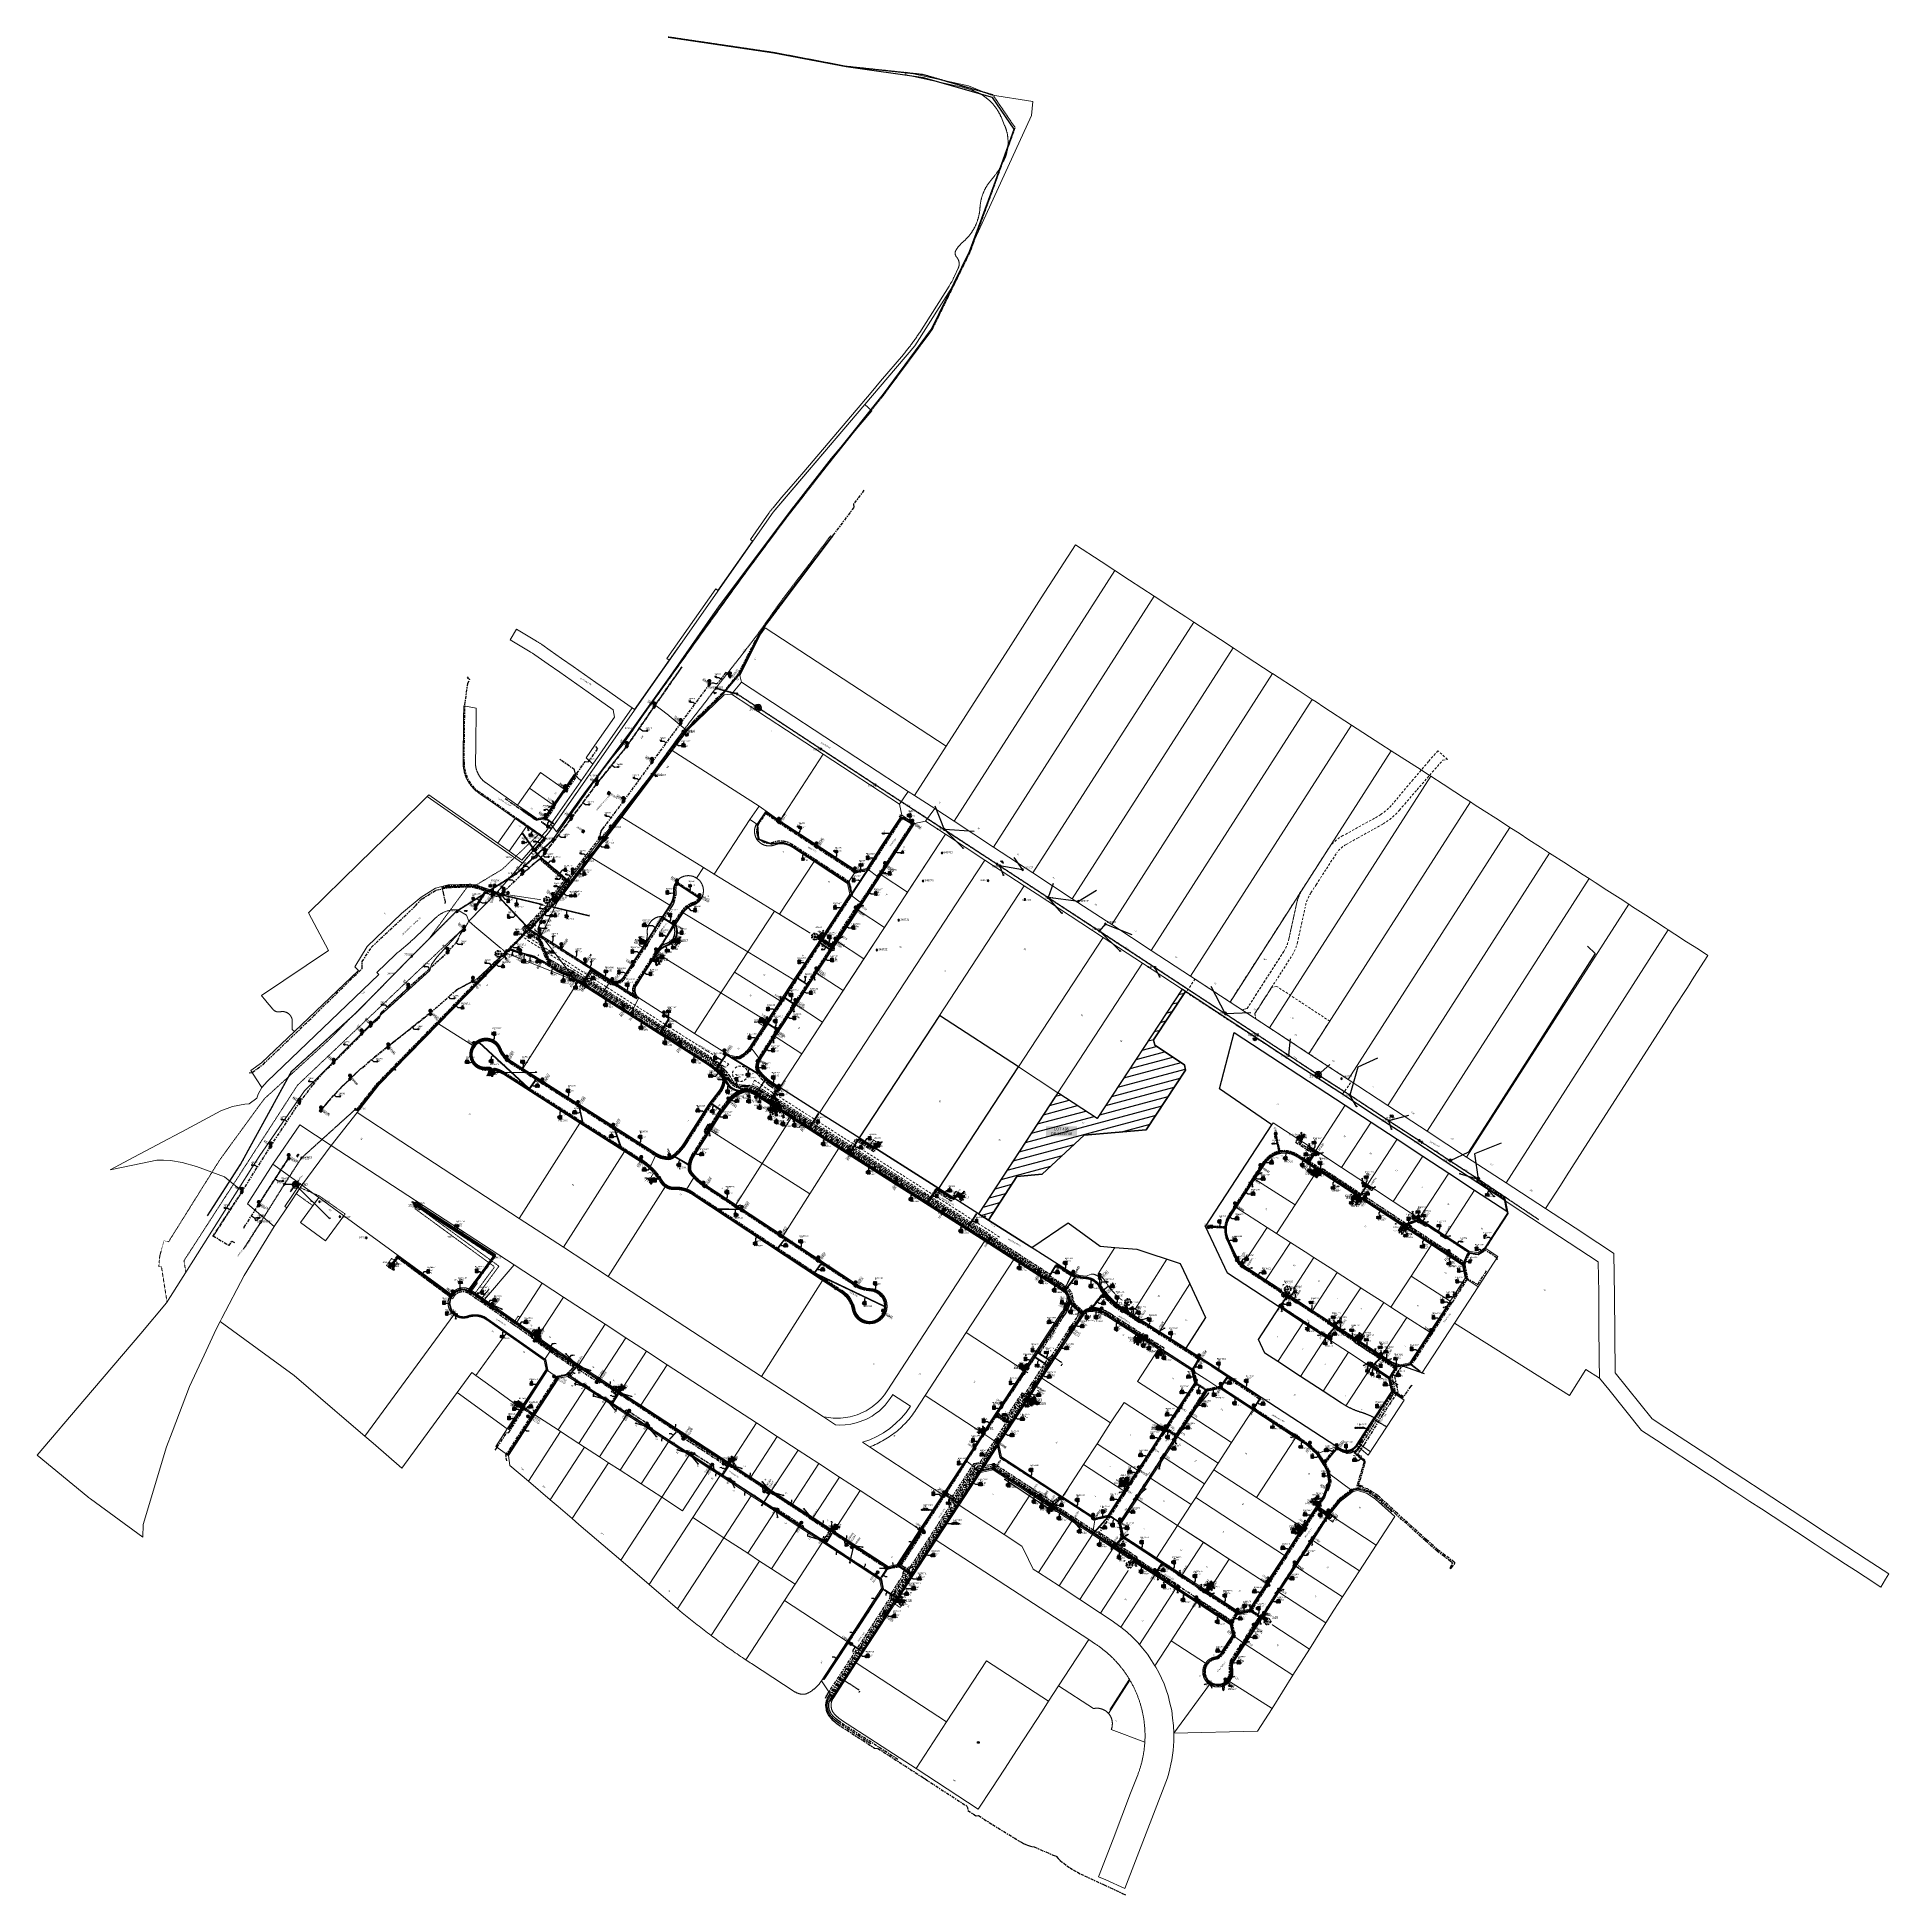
# Model space of a CAD drawing. Header units: metres. Extents: x 0 to 294317, y 0 to 6233398.
# Drawn here: x 291921 to 294317, y 6230995 to 6233398 of the extents above; entities that cross this region are included whole.
import ezdxf
from ezdxf import colors
from ezdxf.entities.mleader import LeaderData, LeaderLine
from ezdxf.enums import TextEntityAlignment as Align
from ezdxf.math import Vec2, Vec3

# ---------------------------------------------------------------- set-up
doc = ezdxf.new("R2010")
doc.units = ezdxf.units.M
for name, pattern in [('Cable Exist OH', [1, 1, 0]), ('Cable Exist UG', [8.2, 4, -1.2, 1.8, -1.2]), ('Dash', [5, 3, -2]), ('DASHED', [0.75, 0.5, -0.25]), ('HIDDEN', [0.375, 0.25, -0.125]), ('HIDDEN2', [0.1875, 0.125, -0.0625])]:
    doc.linetypes.add(name, pattern=pattern)
doc.layers.get('0').update_dxf_attribs({"color": 6})
for name, color, linetype in [('_User Miscellaneous1', 7, 'Continuous'), ('_User Miscellaneous2', 7, 'Continuous'), ('_User Miscellaneous3', 7, 'Continuous'), ('Duct_SP_EXT', 7, 'Continuous'), ('Equip_HV_EXT', 7, 'Continuous'), ('Equip_LV_EXT', 7, 'Continuous'), ('Equip_SL_EXT', 7, 'Continuous'), ('Equip_SP_HV_EXT', 7, 'Continuous'), ('Equip_SP_LV_EXT', 7, 'Continuous'), ('Equip_SP_SL_EXT', 7, 'Continuous'), ('Mains_HV_EXT', 7, 'Continuous'), ('Mains_LV_EXT', 7, 'Continuous'), ('Mains_LV_SL_EXT', 7, 'Continuous'), ('Mains_SL_EXT', 7, 'Continuous'), ('Mains_TR_EXT', 7, 'Continuous'), ('Services_SP_EXT', 7, 'Continuous'), ('Sub_SP_EXT', 7, 'Continuous'), ('Sub_SP_TR_HV_LV_EXT', 7, 'Continuous'), ('SupportsOH_SP_TR_HV_LV_SL_EXT', 7, 'Continuous'), ('SupportsOH_SP_TR_HV_LV_SL_NEW', 2, 'Continuous'), ('SupportsUG_SP_LV_EXT', 7, 'Continuous'), ('SupportsUG_SP_LV_SL_EXT', 7, 'Continuous'), ('Trench_SP_EXT', 7, 'Continuous')]:
    doc.layers.add(name, color=color, linetype=linetype)
for name, color, linetype, lineweight in [('Cadastre Buildings_SP_EXT', 9, 'Continuous', 5), ('Cadastre Developer_SP_EXT', 9, 'Continuous', 5), ('Cadastre Easements_SP_EXT', 9, 'Continuous', 5), ('Cadastre Land Parcels_SP_EXT', 9, 'Continuous', 5), ('Cadastre Other Property_SP_EXT', 9, 'HIDDEN', 5), ('Cadastre Roads_SP_EXT', 9, 'Continuous', 5)]:
    doc.layers.add(name, color=color, linetype=linetype, lineweight=lineweight)
doc.layers.add('UNKNOWN_FEATURES', color=1, linetype='DASHED', plot=False)
doc.styles.add('COLUMN_LABEL', font='arial.ttf')
doc.styles.add('HVSW_LABEL', font='arial.ttf')
doc.styles.add('iecARIAL', font='arial.ttf', dxfattribs={"height": 2})
doc.styles.add('IESYMBOL1', font='isocp.shx')
doc.styles.add('POLE_LABEL', font='arial.ttf')
doc.styles.add('SLCP_LABEL', font='arial.ttf', dxfattribs={"height": 3.5})
doc.styles.get("Standard").update_dxf_attribs({"font": 'arial.ttf'})
doc.styles.add('SWITCH_LABEL', font='arial.ttf', dxfattribs={"height": 2.5})
doc.linetypes.add('Cable E OH', pattern='A,9.4,["E",Standard,S=1.7,R=0,X=0,Y=-1],0', length=9.4)
doc.linetypes.add('Cable E UG', pattern='A,6,-0.5,["E",Standard,S=1.7,R=0,X=0.5,Y=-1],-2.9', length=9.4)

# ---------------------------------------------------------------- blocks, each defined once
blk = doc.blocks.new('SUB_PADMOUNT_EXT')
for points in [[(0, 0), (-3.84, 1.92), (-3.84, -1.92)], [(0, 0), (3.84, 1.92), (3.84, -1.92)]]:
    blk.add_hatch(color=256).paths.add_polyline_path(points)
for p, q in [((3.84, 1.92), (-3.84, -1.92)), ((-3.84, 1.92), (3.84, -1.92))]:
    blk.add_line(p, q)
blk.add_lwpolyline([(-3.84, -1.92), (3.84, -1.92), (3.84, 1.92), (-3.84, 1.92)], close=True)
for tag, height, flags, p in [('STREET_CODE', 0.2, 9, (1.5, 0)), ('ASSET_NUM', 3.5, 8, (2, 2)), ('CONSTRUCTED_VOLTAGE', 0.2, 9, (1.5, -0.2)), ('OPERATING_VOLTAGE', 0.2, 9, (1.5, -0.6)), ('ORIENTATION', 0.2, 9, (1.5, -0.8)), ('OWNED_BY', 0.2, 9, (1.5, -1)), ('OPERATED_BY', 0.2, 9, (1.5, -1.2)), ('SECONDARY_VOLTAGE', 0.2, 9, (1.5, -1.6)), ('STATE', 0.2, 9, (1.5, -1.8)), ('SUBSTATION_TYPE', 0.2, 9, (1.5, -2.2)), ('STREETNAME', 0.2, 9, (1.5, -3)), ('SUBURB', 0.2, 9, (1.5, -3.2)), ('Z', 0.2, 1, (1.5, -3.6)), ('NO_PHASES', 0.2, 9, (1.5, -0.4)), ('MAINTAINED_BY', 0.2, 9, (1.5, -1.4)), ('PARENT', 0.2, 9, (1.5, -2)), ('USAGE', 0.2, 9, (1.5, -2.4)), ('LEGEND', 0.2, 9, (1.5, -2.6)), ('LOCATION', 0.2, 9, (1.5, -2.8)), ('NOTES', 0.2, 9, (1.5, -3.4))]:
    blk.add_attdef(tag, text='', height=height, dxfattribs=dict(flags=flags)).set_placement(p, align=Align.MIDDLE_LEFT)
blk = doc.blocks.new('SUB_POLE_EXT')
blk.add_wipeout([(0, 4.2), (0.4, 4.2), (0.8, 4.1), (1.2, 4), (1.6, 3.9), (2, 3.7), (2.3, 3.5), (2.7, 3.3), (3, 3), (3.3, 2.7), (3.5, 2.3), (3.8, 1.9), (3.9, 1.6), (4, 1.2), (4.2, 0.6), (4.2, 0), (4.2, -0.6), (4.1, -1.1), (3.9, -1.6), (3.6, -2.2), (3.2, -2.7), (3, -3), (2.7, -3.3), (2.4, -3.5), (2, -3.7), (1.6, -3.9), (1.3, -4), (0.8, -4.1), (0.4, -4.2), (0, -4.2), (-0.4, -4.2), (-0.8, -4.1), (-1.2, -4), (-1.6, -3.9), (-2, -3.7), (-2.4, -3.5), (-2.7, -3.3), (-3, -3), (-3.2, -2.7), (-3.5, -2.3), (-3.7, -2), (-3.9, -1.6), (-4, -1.2), (-4.2, -0.8), (-4.2, -0.1), (-4.2, 0.4), (-4.1, 0.8), (-4, 1.3), (-3.9, 1.6), (-3.7, 2), (-3.5, 2.4), (-3.3, 2.7), (-3, 3), (-2.7, 3.3), (-2.3, 3.5), (-2, 3.7), (-1.6, 3.9), (-1.2, 4), (-0.8, 4.2), (-0.4, 4.2)])
blk.add_line((2.2, 0.5), (2.2, 0.5, 0))
blk.add_lwpolyline([(-4.2, 0, 1), (4.2, 0, 1)], format="xyb", close=True)
blk.add_lwpolyline([(2.1, 0.5), (0, 4.2), (-3.7, -2.1), (3.7, -2.1)], close=True)
for tag, height, flags, p in [('STREET_CODE', 0.2, 9, (1.5, 0)), ('ASSET_NUM', 3.5, 8, (2, 2)), ('CONSTRUCTED_VOLTAGE', 0.2, 9, (1.5, -0.2)), ('NO_PHASES', 0.2, 9, (1.5, -0.4)), ('OPERATING_VOLTAGE', 0.2, 9, (1.5, -0.6)), ('OPERATED_BY', 0.2, 9, (1.5, -0.8)), ('MAINTAINED_BY', 0.2, 9, (1.5, -1)), ('ORIENTATION', 0.2, 9, (1.5, -1.2)), ('OWNED_BY', 0.2, 9, (1.5, -1.4)), ('SECONDARY_VOLTAGE', 0.2, 9, (1.5, -1.6)), ('STATE', 0.2, 9, (1.5, -1.8)), ('SUBSTATION_TYPE', 0.2, 9, (1.5, -2)), ('USAGE', 0.2, 9, (1.5, -2.2)), ('LEGEND', 0.2, 9, (1.5, -2.4)), ('LOCATION', 0.2, 9, (1.5, -2.6)), ('STREETNAME', 0.2, 9, (1.5, -2.8)), ('SUBURB', 0.2, 9, (1.5, -3)), ('NOTES', 0.2, 9, (1.5, -3.2)), ('Z', 0.2, 1, (1.5, -3.4))]:
    blk.add_attdef(tag, text='', height=height, dxfattribs=dict(flags=flags)).set_placement(p, align=Align.MIDDLE_LEFT)
blk = doc.blocks.new('*U35')
for points in [[(0, 0), (-2.3, 3.6), (-4.3, 0.3)], [(0, 0), (4.3, -0.3), (2.3, -3.6)]]:
    blk.add_hatch(color=256).paths.add_polyline_path(points)
for p, q in [((4.3, -0.3), (-4.3, 0.3)), ((-2.3, 3.6), (2.3, -3.6))]:
    blk.add_line(p, q)
blk.add_lwpolyline([(-4.3, 0.3), (2.3, -3.6), (4.3, -0.3), (-2.3, 3.6)], close=True)
for tag, height, flags, p in [('STREET_CODE', 0.2, 9, (1.5, 0)), ('ASSET_NUM', 3.5, 8, (2, 2)), ('CONSTRUCTED_VOLTAGE', 0.2, 9, (1.5, -0.2)), ('NO_PHASES', 0.2, 9, (1.5, -0.4)), ('OPERATING_VOLTAGE', 0.2, 9, (1.5, -0.6)), ('ORIENTATION', 0.2, 9, (1.5, -0.8)), ('OWNED_BY', 0.2, 9, (1.5, -1)), ('OPERATED_BY', 0.2, 9, (1.5, -1.2)), ('MAINTAINED_BY', 0.2, 9, (1.5, -1.4)), ('SECONDARY_VOLTAGE', 0.2, 9, (1.5, -1.6)), ('STATE', 0.2, 9, (1.5, -1.8)), ('PARENT', 0.2, 9, (1.5, -2)), ('SUBSTATION_TYPE', 0.2, 9, (1.5, -2.2)), ('USAGE', 0.2, 9, (1.5, -2.4)), ('LEGEND', 0.2, 9, (1.5, -2.6)), ('LOCATION', 0.2, 9, (1.5, -2.8)), ('STREETNAME', 0.2, 9, (1.5, -3)), ('SUBURB', 0.2, 9, (1.5, -3.2)), ('NOTES', 0.2, 9, (1.5, -3.4)), ('Z', 0.2, 1, (1.5, -3.6))]:
    blk.add_attdef(tag, text='', height=height, dxfattribs=dict(flags=flags)).set_placement(p, align=Align.MIDDLE_LEFT)
blk = doc.blocks.new('COLUMN_EXT')
blk.add_hatch(color=256).paths.add_polyline_path([(-1.5, 1.5), (-1.5, -1.5), (1.5, -1.5), (1.5, 1.5)])
blk.add_lwpolyline([(-1.5, -1.5), (1.5, -1.5), (1.5, 1.5), (-1.5, 1.5)], close=True)
for tag, height, style, flags, p in [('STRUCTURE_PLANT_NUMBER', 0.2, 'POLE_LABEL', 9, (1.8, 0)), ('ASSET_NUM', 2.5, 'COLUMN_LABEL', 8, (2, 2)), ('STREET_CODE', 0.2, 'COLUMN_LABEL', 9, (1.8, -0.2))]:
    blk.add_attdef(tag, text='', height=height, dxfattribs=dict(style=style, flags=flags)).set_placement(p, align=Align.MIDDLE_LEFT)
at = {"flags": 9}
for tag, p in [('COLUMN_TYPE', (1.8, -0.4)), ('OWNED_BY', (1.8, -0.6)), ('STATE', (1.8, -0.8)), ('USAGE', (1.8, -1)), ('LEGEND', (1.8, -1.2)), ('LOCATION', (1.8, -1.4)), ('STREETNAME', (1.8, -1.6)), ('SUBURB', (1.8, -1.8)), ('NOTES', (1.8, -2))]:
    blk.add_attdef(tag, text='', height=0.2, dxfattribs=at).set_placement(p, align=Align.MIDDLE_LEFT)
at = {"flags": 1}
blk.add_attdef('Z', (1.8, -2.4), '', height=0.2, dxfattribs=at)
blk = doc.blocks.new('PILLAR_EXT')
blk.add_hatch(color=256).paths.add_polyline_path([(-2.475, 0.99), (-2.475, -0.99), (2.475, -0.99), (2.475, 0.99)])
blk.add_lwpolyline([(-2.475, -0.99), (2.475, -0.99), (2.475, 0.99), (-2.475, 0.99)], close=True)
for tag, p, flags in [('OWNED_BY', (0, -0.2), 9), ('STATE', (0, -0.4), 9), ('SUPPORT_TYPE', (0, -0.6), 9), ('STREETNAME', (0, -1.8), 9), ('SUBURB', (0, -2), 1), ('USAGE', (0, -0.8), 9), ('LEGEND', (0, -1), 9), ('LOCATION', (0, -1.2), 9), ('NOTES', (0, -1.4), 9), ('PARENT', (0, -1.6), 9)]:
    blk.add_attdef(tag, p, '', height=0.2, dxfattribs=dict(flags=flags))
at = {"style": 'iecARIAL', "flags": 8}
blk.add_attdef('ASSET_NUM', (1.5, 3.5), '', height=2.5, dxfattribs=at)
blk = doc.blocks.new('DUCT_EXT')
blk.add_circle((0, 0.8), 0.8)
at = {"flags": 1}
blk.add_attdef('Z', (0, 0), '', height=0.2, dxfattribs=at)
at = {"flags": 9}
for tag, p in [('DUCT_CODE', (0, 0)), ('XSECT_TYPE', (0, -0.2)), ('FB_REFERENCE', (0, -0.4)), ('STATE', (0, -0.6)), ('NOTES', (0, -0.8))]:
    blk.add_attdef(tag, text='', height=0.2, dxfattribs=at).set_placement(p, align=Align.MIDDLE_LEFT)
blk = doc.blocks.new('LV_OH_LINKS_OPEN_EXT')
for p, q in [((-0.2, 5), (-0.2, 5.5)), ((-0.2, 3), (-0.2, 2.5)), ((0.2, 5), (0.2, 5.5)), ((0.2, 3), (0.2, 2.5))]:
    blk.add_line(p, q)
blk.add_lwpolyline([(0, 3, 1), (0, 5, 1)], format="xyb", close=True)
at = {"flags": 1}
blk.add_attdef('Z', (0, 0), '', height=0.2, dxfattribs=at)
at = {"flags": 9}
for tag, p in [('ACTUAL_STATUS', (0, 0)), ('CONSTRUCTED_VOLTAGE', (0, -0.2)), ('NO_PHASES', (0, -0.4)), ('OPERATING_VOLTAGE', (0, -0.6)), ('ORIENTATION', (0, -0.8)), ('OWNED_BY', (0, -1)), ('STATE', (0, -1.2)), ('SWITCH_TYPE', (0, -1.4)), ('USAGE', (0, -1.6)), ('LEGEND', (0, -1.8)), ('NOTES', (0, -2))]:
    blk.add_attdef(tag, text='', height=0.2, dxfattribs=at).set_placement(p, align=Align.MIDDLE_LEFT)
blk = doc.blocks.new('LV_OH_LINKS_DISTFUSE_EXT')
for p, q in [((0, 0), (0.96, 0)), ((3.84, 0), (4.8, 0))]:
    blk.add_line(p, q)
blk.add_lwpolyline([(3.84, -1.2), (3.84, 1.2), (0.96, -1.2), (0.96, 1.2)], close=True)
at = {"flags": 9}
for tag, p in [('ACTUAL_STATUS', (0, 0)), ('CONSTRUCTED_VOLTAGE', (0, -0.2)), ('OPERATING_VOLTAGE', (0, -0.6)), ('ORIENTATION', (0, -0.8)), ('OWNED_BY', (0, -1)), ('STATE', (0, -1.2)), ('SWITCH_TYPE', (0, -1.4)), ('NO_PHASES', (0, -0.4)), ('USAGE', (0, -1.6)), ('NOTES', (0, -1.8))]:
    blk.add_attdef(tag, text='', height=0.2, dxfattribs=at).set_placement(p, align=Align.MIDDLE_LEFT)
at = {"flags": 1}
blk.add_attdef('Z', (0, 0), '', height=0.2, dxfattribs=at)
blk = doc.blocks.new('SL_LANTERN_EXT')
at = {"lineweight": 40}
for p, q in [((-2.3, 4.2), (2.2, 4.2)), ((-1.5, 5.7), (-1.1, 5.3)), ((-1.5, 2.8), (-1.1, 3.2)), ((0, 2), (0, 6.5)), ((0, 0), (0, 2.7)), ((1.5, 5.7), (1.1, 5.3)), ((1.5, 2.8), (1.1, 3.2))]:
    blk.add_line(p, q, dxfattribs=at)
blk.add_circle((0, 4.2), 1.5, dxfattribs=at)
at = {"style": 'iecARIAL', "flags": 8}
blk.add_attdef('ASSET_NUM', (1.5, 1.5), '', height=2.5, dxfattribs=at)
for tag, p, height, flags in [('CONSTRUCTED_VOLTAGE', (1, -0.7), 0.2, 9), ('CONTROL_TYPE', (1, -0.9), 0.2, 9), ('LANTERN_PURPOSE', (1, -1.1), 0.2, 9), ('LANTERN_TYPE', (1, -1.3), 0.2, 9), ('NO_PHASES', (1, -1.5), 0.2, 9), ('OPERATING_VOLTAGE', (1, -1.7), 0.2, 9), ('ORIENTATION', (1, -1.9), 0.2, 9), ('OWNED_BY', (1, -2.1), 0.2, 9), ('STATE', (1, -2.3), 0.2, 9), ('USAGE', (1, -2.5), 0.2, 9), ('CEXIST', (1, -2.7), 0.2, 9), ('CNEW', (1, -2.9), 0.2, 9), ('CNUMBER', (1, -3.1), 0.2, 9), ('CREMOVE', (1, -3.3), 0.2, 9), ('CREPLACE', (1, -3.5), 0.2, 9), ('LKINGHEIGHT', (1, -3.7), 0.2, 9), ('LBRACKET', (1, -3.9), 0.2, 9), ('LBRACKETVOCAB', (1, -4.1), 0.2, 9), ('LCATEGORY', (1, -4.3), 0.2, 9), ('LCHARGE1', (1, -4.5), 0.2, 9), ('LCHARGE1PERCENT', (1, -4.7), 0.2, 9), ('LCHARGE2', (1, -4.9), 0.2, 9), ('LCHARGE2PERCENT', (1, -5.1), 0.2, 9), ('LCHARGE3', (1, -5.3), 0.2, 9), ('LCHARGE3PERCENT', (1, -5.5), 0.2, 9), ('LEXIST', (1, -5.7), 0.2, 9), ('LLAMP', (1, -5.9), 0.2, 9), ('LLAMPVOCAB', (1, -6.1), 0.2, 9), ('LMAST', (1, -6.3), 0.2, 9), ('LMASTVOCAB', (1, -6.5), 0.2, 9), ('LNEW', (1, -6.7), 0.2, 9), ('LANTNUMBER', (1, -6.9), 0.2, 9), ('LOUTREACH', (1, -7.3), 0.2, 9), ('LOUTREACHVOCAB', (1, -7.5), 0.2, 9), ('LRATECODE', (1, -7.7), 0.2, 9), ('LREMOVE', (1, -7.9), 0.2, 9), ('LREPLACE', (1, -8.1), 0.2, 9), ('LTYPE', (1, -8.3), 0.2, 9), ('LTYPEVOCAB', (1, -8.5), 0.2, 9), ('LEGEND', (1, -8.7), 0.2, 9), ('LOCATION', (1, -8.9), 0.2, 9), ('NOTES', (1, -9.1), 0.2, 9), ('STREETNAME', (1, -9.3), 0.2, 9), ('SUBURB', (1, -9.5), 0.2, 1), ('LNUMBER', (2.2, -3.3), 2.5, 8)]:
    blk.add_attdef(tag, p, '', height=height, dxfattribs=dict(flags=flags))
blk = doc.blocks.new('SL_NIGHTWATCH_EXT')
at = {"lineweight": 40}
h = blk.add_hatch(color=256, dxfattribs=at)
h.paths.add_polyline_path([(0.4, 2, 0.098491), (-0.4, 2), (-0.2, 1, -0.098491), (0.2, 1)])
h.paths.add_polyline_path([(0.6, 0.8, -0.098491), (0.8, 0.6), (1.7, 1.1, 0.098491), (1.1, 1.7)])
h.paths.add_polyline_path([(1, 0.2, -0.098491), (1, -0.2), (2, -0.4, 0.098491), (2, 0.4)])
h.paths.add_polyline_path([(0.8, -0.6, -0.098491), (0.6, -0.8), (1.1, -1.7, 0.098491), (1.7, -1.1)])
h.paths.add_polyline_path([(-0.2, -1), (-0.4, -2, 0.098491), (0.4, -2), (0.2, -1, -0.098491)])
h.paths.add_polyline_path([(-0.8, -0.6), (-1.7, -1.1, 0.098491), (-1.1, -1.7), (-0.6, -0.8, -0.098491)])
h.paths.add_polyline_path([(-1, 0.2), (-2, 0.4, 0.098491), (-2, -0.4), (-1, -0.2, -0.098491)])
h.paths.add_polyline_path([(-1.1, 1.7, 0.098491), (-1.7, 1.1), (-0.8, 0.6, -0.098491), (-0.6, 0.8)])
for p, q in [((-1.2, 1.6), (-1.2, 1.6, 0)), ((-1.1, 1.6), (-1.1, 1.6, 0)), ((1.1, 1.6), (1.1, 1.6, 0)), ((-0.9, -0.6), (-0.9, -0.6, 0)), ((0.8, -0.6), (0.8, -0.6, 0)), ((1.1, -1.6), (1.1, -1.6, 0)), ((2, -0.4), (2, -0.4, 0))]:
    blk.add_line(p, q, dxfattribs=at)
for points in [[(-1, 0.2, 0.098491), (-1, -0.2), (-2, -0.4, -0.098491), (-2, 0.4)], [(-0.6, 0.8, 0.098491), (-0.8, 0.6), (-1.7, 1.1, -0.098491), (-1.1, 1.7)], [(-0.2, 1, -0.098491), (0.2, 1), (0.4, 2, 0.098491), (-0.4, 2)], [(0.8, 0.6), (1.7, 1.1, 0.098491), (1.1, 1.7), (0.6, 0.8, -0.098491)], [(1, -0.2), (2, -0.4, 0.098491), (2, 0.4), (1, 0.2, -0.098491)], [(-0.8, -0.6, 0.098491), (-0.6, -0.8), (-1.1, -1.7, -0.098491), (-1.7, -1.1)], [(0.2, -1), (0.4, -2, -0.098491), (-0.4, -2), (-0.2, -1, 0.098491)], [(0.6, -0.8), (1.1, -1.7, 0.098491), (1.7, -1.1), (0.8, -0.6, -0.098491)]]:
    blk.add_lwpolyline(points, format="xyb", close=True, dxfattribs=at)
blk.add_circle((0, 0), 1, dxfattribs=at)
blk = doc.blocks.new('*U36')
at = {"lineweight": 40}
for p, q in [((0, 0), (1.4, 2.2)), ((0.2, 3), (0.8, 3.1)), ((0.4, 4.7), (4.1, 2.2)), ((1, 1.5), (3.5, 5.3)), ((1.8, 5.4), (1.9, 4.9)), ((2.7, 1.4), (2.6, 1.9)), ((4.3, 3.8), (3.7, 3.7))]:
    blk.add_line(p, q, dxfattribs=at)
blk.add_circle((2.2, 3.4), 1.5, dxfattribs=at)
at = {"style": 'iecARIAL', "flags": 8}
blk.add_attdef('ASSET_NUM', (1.5, 1.5), '', height=2.5, dxfattribs=at)
for tag, p, height, flags in [('CONSTRUCTED_VOLTAGE', (1, -0.7), 0.2, 9), ('CONTROL_TYPE', (1, -0.9), 0.2, 9), ('LANTERN_PURPOSE', (1, -1.1), 0.2, 9), ('LANTERN_TYPE', (1, -1.3), 0.2, 9), ('NO_PHASES', (1, -1.5), 0.2, 9), ('OPERATING_VOLTAGE', (1, -1.7), 0.2, 9), ('ORIENTATION', (1, -1.9), 0.2, 9), ('OWNED_BY', (1, -2.1), 0.2, 9), ('STATE', (1, -2.3), 0.2, 9), ('USAGE', (1, -2.5), 0.2, 9), ('CEXIST', (1, -2.7), 0.2, 9), ('CNEW', (1, -2.9), 0.2, 9), ('CNUMBER', (1, -3.1), 0.2, 9), ('CREMOVE', (1, -3.3), 0.2, 9), ('CREPLACE', (1, -3.5), 0.2, 9), ('LKINGHEIGHT', (1, -3.7), 0.2, 9), ('LBRACKET', (1, -3.9), 0.2, 9), ('LBRACKETVOCAB', (1, -4.1), 0.2, 9), ('LCATEGORY', (1, -4.3), 0.2, 9), ('LCHARGE1', (1, -4.5), 0.2, 9), ('LCHARGE1PERCENT', (1, -4.7), 0.2, 9), ('LCHARGE2', (1, -4.9), 0.2, 9), ('LCHARGE2PERCENT', (1, -5.1), 0.2, 9), ('LCHARGE3', (1, -5.3), 0.2, 9), ('LCHARGE3PERCENT', (1, -5.5), 0.2, 9), ('LEXIST', (1, -5.7), 0.2, 9), ('LLAMP', (1, -5.9), 0.2, 9), ('LLAMPVOCAB', (1, -6.1), 0.2, 9), ('LMAST', (1, -6.3), 0.2, 9), ('LMASTVOCAB', (1, -6.5), 0.2, 9), ('LNEW', (1, -6.7), 0.2, 9), ('LANTNUMBER', (1, -6.9), 0.2, 9), ('LOUTREACH', (1, -7.3), 0.2, 9), ('LOUTREACHVOCAB', (1, -7.5), 0.2, 9), ('LRATECODE', (1, -7.7), 0.2, 9), ('LREMOVE', (1, -7.9), 0.2, 9), ('LREPLACE', (1, -8.1), 0.2, 9), ('LTYPE', (1, -8.3), 0.2, 9), ('LTYPEVOCAB', (1, -8.5), 0.2, 9), ('LEGEND', (1, -8.7), 0.2, 9), ('LOCATION', (1, -8.9), 0.2, 9), ('NOTES', (1, -9.1), 0.2, 9), ('STREETNAME', (1, -9.3), 0.2, 9), ('SUBURB', (1, -9.5), 0.2, 1), ('LNUMBER', (2.2, -3.3), 2.5, 8)]:
    blk.add_attdef(tag, p, '', height=height, dxfattribs=dict(flags=flags))
blk = doc.blocks.new('*U37')
at = {"lineweight": 40}
for p, q in [((0, 0), (1.3, 2.2)), ((0.1, 3), (0.7, 3.1)), ((0.2, 4.6), (4, 2.3)), ((0.9, 1.5), (3.3, 5.4)), ((1.6, 5.5), (1.8, 4.9)), ((2.6, 1.5), (2.5, 2)), ((4.1, 4), (3.6, 3.8))]:
    blk.add_line(p, q, dxfattribs=at)
blk.add_circle((2.1, 3.5), 1.5, dxfattribs=at)
at = {"style": 'iecARIAL', "flags": 8}
blk.add_attdef('ASSET_NUM', (1.5, 1.5), '', height=2.5, dxfattribs=at)
for tag, p, height, flags in [('CONSTRUCTED_VOLTAGE', (1, -0.7), 0.2, 9), ('CONTROL_TYPE', (1, -0.9), 0.2, 9), ('LANTERN_PURPOSE', (1, -1.1), 0.2, 9), ('LANTERN_TYPE', (1, -1.3), 0.2, 9), ('NO_PHASES', (1, -1.5), 0.2, 9), ('OPERATING_VOLTAGE', (1, -1.7), 0.2, 9), ('ORIENTATION', (1, -1.9), 0.2, 9), ('OWNED_BY', (1, -2.1), 0.2, 9), ('STATE', (1, -2.3), 0.2, 9), ('USAGE', (1, -2.5), 0.2, 9), ('CEXIST', (1, -2.7), 0.2, 9), ('CNEW', (1, -2.9), 0.2, 9), ('CNUMBER', (1, -3.1), 0.2, 9), ('CREMOVE', (1, -3.3), 0.2, 9), ('CREPLACE', (1, -3.5), 0.2, 9), ('LKINGHEIGHT', (1, -3.7), 0.2, 9), ('LBRACKET', (1, -3.9), 0.2, 9), ('LBRACKETVOCAB', (1, -4.1), 0.2, 9), ('LCATEGORY', (1, -4.3), 0.2, 9), ('LCHARGE1', (1, -4.5), 0.2, 9), ('LCHARGE1PERCENT', (1, -4.7), 0.2, 9), ('LCHARGE2', (1, -4.9), 0.2, 9), ('LCHARGE2PERCENT', (1, -5.1), 0.2, 9), ('LCHARGE3', (1, -5.3), 0.2, 9), ('LCHARGE3PERCENT', (1, -5.5), 0.2, 9), ('LEXIST', (1, -5.7), 0.2, 9), ('LLAMP', (1, -5.9), 0.2, 9), ('LLAMPVOCAB', (1, -6.1), 0.2, 9), ('LMAST', (1, -6.3), 0.2, 9), ('LMASTVOCAB', (1, -6.5), 0.2, 9), ('LNEW', (1, -6.7), 0.2, 9), ('LANTNUMBER', (1, -6.9), 0.2, 9), ('LOUTREACH', (1, -7.3), 0.2, 9), ('LOUTREACHVOCAB', (1, -7.5), 0.2, 9), ('LRATECODE', (1, -7.7), 0.2, 9), ('LREMOVE', (1, -7.9), 0.2, 9), ('LREPLACE', (1, -8.1), 0.2, 9), ('LTYPE', (1, -8.3), 0.2, 9), ('LTYPEVOCAB', (1, -8.5), 0.2, 9), ('LEGEND', (1, -8.7), 0.2, 9), ('LOCATION', (1, -8.9), 0.2, 9), ('NOTES', (1, -9.1), 0.2, 9), ('STREETNAME', (1, -9.3), 0.2, 9), ('SUBURB', (1, -9.5), 0.2, 1), ('LNUMBER', (2.2, -3.3), 2.5, 8)]:
    blk.add_attdef(tag, p, '', height=height, dxfattribs=dict(flags=flags))
blk = doc.blocks.new('CCP_EXT')
blk.add_wipeout([(0, 0.6), (0.6, 0), (0, -0.6), (-0.6, 0)])
blk.add_lwpolyline([(-0.6, 0), (0, 0.6), (0.6, 0), (0, -0.6), (-0.6, 0)])
at = {"flags": 1}
blk.add_attdef('Z', (0, 0), '', height=0.2, dxfattribs=at)
at = {"flags": 9}
for tag, p in [('CCP_TYPE', (0, 0)), ('CONSTRUCTED_VOLTAGE', (0, -0.2)), ('NO_PHASES', (0, -0.4)), ('OPERATING_VOLTAGE', (0, -0.6)), ('ORIENTATION', (0, -0.8)), ('OWNED_BY', (0, -1)), ('USAGE', (0, -1.2)), ('LEGEND', (0, -1.4)), ('LIFE_SUPPORT', (0, -1.6)), ('STATE', (0, -1.8)), ('NOTES', (0, -2))]:
    blk.add_attdef(tag, text='', height=0.2, dxfattribs=at).set_placement(p, align=Align.MIDDLE_LEFT)
blk = doc.blocks.new('POLE_EXT')
blk.add_hatch(color=256).paths.add_polyline_path([(-1, 0, 1), (1, 0, 1)])
blk.add_lwpolyline([(-1, 0, 1), (1, 0, 1)], format="xyb", close=True)
for tag, height, flags, p in [('pNumber', 2.5, 8, (-17.8, 2.1)), ('OWNED_BY', 0.2, 9, (1.4, -0.4)), ('PARENT', 0.2, 9, (1.4, -0.6)), ('SPECIAL_USE', 0.2, 9, (1.4, -0.8)), ('STATE', 0.2, 9, (1.4, -1)), ('USAGE', 0.2, 9, (1.4, -1.2)), ('cLV', 0.2, 9, (1.4, -1.4)), ('hDepth', 0.2, 9, (1.4, -1.6)), ('hDia', 0.2, 9, (1.4, -1.8)), ('cHV', 0.2, 9, (1.4, -2)), ('LBRACKET', 0.2, 9, (1.4, -2.2)), ('LExisting', 0.2, 9, (1.4, -2.4)), ('LANTNUMBER', 0.2, 9, (1.4, -2.6)), ('LOther', 0.2, 9, (1.4, -2.8)), ('LRemove', 0.2, 9, (1.4, -3)), ('LEGEND', 0.2, 9, (1.4, -3.2)), ('cLinedev', 0.2, 9, (1.4, -3.4)), ('LOCATION', 0.2, 9, (1.4, -3.6)), ('pExisting', 0.2, 9, (1.4, -3.8)), ('PFNUMBER', 0.2, 9, (1.4, -4)), ('NEWPFNUMBER', 0.2, 9, (1.4, -4.2)), ('pFooting', 0.2, 9, (1.4, -4.4)), ('pNew', 0.2, 9, (1.4, -4.6)), ('pRelocate', 0.2, 9, (1.4, -5)), ('pRemove', 0.2, 9, (1.4, -5.2)), ('pReplace', 0.2, 9, (1.4, -5.4)), ('pStay', 0.2, 9, (1.4, -5.6)), ('pType', 0.2, 9, (1.4, -5.8)), ('cspan', 0.2, 9, (1.4, -6)), ('STREETNAME', 0.2, 9, (1.4, -6.2)), ('SUBURB', 0.2, 9, (1.4, -6.4)), ('NOTES', 0.2, 9, (1.4, -6.6)), ('MAINTAINED_BY', 0.2, 9, (1.4, -6.8)), ('OPERATED_BY', 0.2, 9, (1.4, -7))]:
    blk.add_attdef(tag, text='', height=height, dxfattribs=dict(flags=flags)).set_placement(p, align=Align.MIDDLE_LEFT)
at = {"style": 'POLE_LABEL'}
for tag, height, flags, p in [('STRUCTURE_PLANT_NUMBER', 0.2, 9, (1.4, 0)), ('ASSET_NUM', 2.5, 8, (2, 2)), ('STREET_CODE', 0.2, 9, (1.4, -0.2))]:
    blk.add_attdef(tag, text='', height=height, dxfattribs=dict(at, flags=flags)).set_placement(p, align=Align.MIDDLE_LEFT)
at = {"flags": 1}
blk.add_attdef('Z', (1.4, -7.3), '', height=0.2, dxfattribs=at)
blk = doc.blocks.new('HV_STJ_EXT')
h = blk.add_hatch(color=256)
edge = h.paths.add_edge_path()
edge.add_ellipse((-0.6, 0.1), major_axis=(0.226, 0.226), ratio=1, start_angle=45, end_angle=135)
edge.add_line((-0.9, 0.1), (-0.9, -0.1))
edge.add_ellipse((-0.6, -0.1), major_axis=(0.226, 0.226), ratio=1, start_angle=135, end_angle=225)
edge.add_line((-0.6, -0.5), (0.6, -0.5))
edge.add_ellipse((0.6, -0.1), major_axis=(-0.226, 0.226), ratio=1, start_angle=135, end_angle=225)
edge.add_line((0.9, -0.1), (0.9, 0.1))
edge.add_ellipse((0.6, 0.1), major_axis=(-0.226, 0.226), ratio=1, start_angle=225, end_angle=315)
edge.add_line((0.6, 0.5), (-0.6, 0.5))
blk.add_lwpolyline([(-0.9, 0.1), (-0.9, -0.1, 0.414214), (-0.6, -0.5), (0.6, -0.5, 0.414214), (0.9, -0.1), (0.9, 0.1, 0.414214), (0.6, 0.5), (-0.6, 0.5, 0.414214)], format="xyb", close=True)
for tag, flags, p in [('ORIENTATION', 9, (1.5, 0)), ('USAGE', 9, (1.5, -0.2)), ('LEGEND', 9, (1.5, -0.4)), ('NOTES', 9, (1.5, -0.6)), ('Z', 1, (1.5, -0.8))]:
    blk.add_attdef(tag, text='', height=0.2, dxfattribs=dict(flags=flags)).set_placement(p, align=Align.MIDDLE_LEFT)
blk = doc.blocks.new('LV_STJ_EXT')
h = blk.add_hatch(color=256)
edge = h.paths.add_edge_path()
edge.add_ellipse((-0.6, 0.1), major_axis=(0.226, 0.226), ratio=1, start_angle=45, end_angle=135)
edge.add_line((-0.9, 0.1), (-0.9, -0.1))
edge.add_ellipse((-0.6, -0.1), major_axis=(0.226, 0.226), ratio=1, start_angle=135, end_angle=225)
edge.add_line((-0.6, -0.5), (0.6, -0.5))
edge.add_ellipse((0.6, -0.1), major_axis=(-0.226, 0.226), ratio=1, start_angle=135, end_angle=225)
edge.add_line((0.9, -0.1), (0.9, 0.1))
edge.add_ellipse((0.6, 0.1), major_axis=(-0.226, 0.226), ratio=1, start_angle=225, end_angle=315)
edge.add_line((0.6, 0.5), (-0.6, 0.5))
blk.add_lwpolyline([(-0.9, 0.1), (-0.9, -0.1, 0.414214), (-0.6, -0.5), (0.6, -0.5, 0.414214), (0.9, -0.1), (0.9, 0.1, 0.414214), (0.6, 0.5), (-0.6, 0.5, 0.414214)], format="xyb", close=True)
at = {"flags": 1}
blk.add_attdef('Z', (0, 0), '', height=0.2, dxfattribs=at)
at = {"flags": 9}
for tag, p in [('ORIENTATION', (0, 0)), ('USAGE', (0, -0.2)), ('LEGEND', (0, -0.4)), ('NOTES', (0, -0.6))]:
    blk.add_attdef(tag, text='', height=0.2, dxfattribs=at).set_placement(p, align=Align.MIDDLE_LEFT)
blk = doc.blocks.new('SL_STJ_EXT')
h = blk.add_hatch(color=256)
edge = h.paths.add_edge_path()
edge.add_ellipse((-0.6, 0.1), major_axis=(0.226, 0.226), ratio=1, start_angle=45, end_angle=135)
edge.add_line((-0.9, 0.1), (-0.9, -0.1))
edge.add_ellipse((-0.6, -0.1), major_axis=(0.226, 0.226), ratio=1, start_angle=135, end_angle=225)
edge.add_line((-0.6, -0.5), (0.6, -0.5))
edge.add_ellipse((0.6, -0.1), major_axis=(-0.226, 0.226), ratio=1, start_angle=135, end_angle=225)
edge.add_line((0.9, -0.1), (0.9, 0.1))
edge.add_ellipse((0.6, 0.1), major_axis=(-0.226, 0.226), ratio=1, start_angle=225, end_angle=315)
edge.add_line((0.6, 0.5), (-0.6, 0.5))
blk.add_lwpolyline([(-0.9, 0.1), (-0.9, -0.1, 0.414214), (-0.6, -0.5), (0.6, -0.5, 0.414214), (0.9, -0.1), (0.9, 0.1, 0.414214), (0.6, 0.5), (-0.6, 0.5, 0.414214)], format="xyb", close=True)
at = {"flags": 1}
blk.add_attdef('Z', (0, 0), '', height=0.2, dxfattribs=at)
at = {"flags": 9}
for tag, p in [('ORIENTATION', (0, 0)), ('USAGE', (0, -0.2)), ('LEGEND', (0, -0.4)), ('NOTES', (0, -0.6))]:
    blk.add_attdef(tag, text='', height=0.2, dxfattribs=at).set_placement(p, align=Align.MIDDLE_LEFT)
blk = doc.blocks.new('LV_UG_LINKS_CLOSED_EXT')
blk.add_wipeout([(-1.1, 1.1), (-1.2, 0.9), (-1.3, 0.8), (-1.4, 0.6), (-1.4, 0.4), (-1.5, 0.2), (-1.5, 0), (-1.5, -0.1), (-1.5, -0.3), (-1.4, -0.5), (-1.3, -0.7), (-1.2, -0.8), (-1.1, -1), (-1, -1.1), (-0.8, -1.2), (-0.7, -1.3), (-0.5, -1.4), (-0.3, -1.5), (-0.1, -1.5), (0, -1.5), (0.2, -1.5), (0.4, -1.4), (0.6, -1.4), (0.8, -1.3), (0.9, -1.2), (1.1, -1.1), (1.2, -0.9), (1.3, -0.8), (1.4, -0.6), (1.4, -0.4), (1.5, -0.2), (1.5, 0), (1.5, 0.1), (1.5, 0.3), (1.4, 0.5), (1.3, 0.7), (1.2, 0.8), (1.1, 1), (1, 1.1), (0.8, 1.2), (0.7, 1.3), (0.5, 1.4), (0.3, 1.5), (0.1, 1.5), (0, 1.5), (-0.2, 1.5), (-0.4, 1.4), (-0.6, 1.4), (-0.8, 1.3), (-0.9, 1.2)])
for p, q in [((-0.2, -1.5), (-0.2, 1.5)), ((0.2, -1.5), (0.2, 1.5))]:
    blk.add_line(p, q)
blk.add_circle((0, 0), 1.5)
at = {"flags": 1}
blk.add_attdef('Z', (0, 0), '', height=0.2, dxfattribs=at)
at = {"flags": 9}
for tag, p in [('ACTUAL_STATUS', (0, 0)), ('CONSTRUCTED_VOLTAGE', (0, -0.2)), ('NO_PHASES', (0, -0.4)), ('OPERATING_VOLTAGE', (0, -0.6)), ('ORIENTATION', (0, -0.8)), ('STATE', (0, -1)), ('SWITCH_TYPE', (0, -1.2)), ('USAGE', (0, -1.4)), ('NOTES', (0, -1.6))]:
    blk.add_attdef(tag, text='', height=0.2, dxfattribs=at).set_placement(p, align=Align.MIDDLE_LEFT)
blk = doc.blocks.new('LV_UG_LINKS_OPEN_EXT')
for p, q in [((-0.2, 1.5), (-0.2, 2.2)), ((0.2, 1.5), (0.2, 2.2)), ((-0.2, -1.5), (-0.2, -2.2)), ((0.2, -1.5), (0.2, -2.2))]:
    blk.add_line(p, q)
at = {"flags": 1}
blk.add_attdef('Z', (0, 0), '', height=0.2, dxfattribs=at)
at = {"flags": 9}
for tag, p in [('ACTUAL_STATUS', (0, 0)), ('CONSTRUCTED_VOLTAGE', (0, -0.2)), ('NO_PHASES', (0, -0.4)), ('OPERATING_VOLTAGE', (0, -0.6)), ('ORIENTATION', (0, -0.8)), ('STATE', (0, -1)), ('SWITCH_TYPE', (0, -1.2)), ('USAGE', (0, -1.4)), ('NOTES', (0, -1.6))]:
    blk.add_attdef(tag, text='', height=0.2, dxfattribs=at).set_placement(p, align=Align.MIDDLE_LEFT)
blk.add_wipeout([(-0.2, 1.5), (-0.4, 1.4), (-0.6, 1.4), (-0.8, 1.3), (-0.9, 1.2), (-1.1, 1), (-1.2, 0.9), (-1.3, 0.7), (-1.4, 0.6), (-1.4, 0.4), (-1.5, 0.2), (-1.5, 0), (-1.5, -0.2), (-1.5, -0.3), (-1.4, -0.5), (-1.3, -0.7), (-1.2, -0.9), (-1.1, -1), (-1, -1.1), (-0.8, -1.2), (-0.7, -1.3), (-0.5, -1.4), (-0.3, -1.5), (-0.1, -1.5), (0.1, -1.5), (0.2, -1.5), (0.4, -1.4), (0.6, -1.4), (0.8, -1.3), (0.9, -1.2), (1.1, -1), (1.2, -0.9), (1.3, -0.7), (1.4, -0.6), (1.4, -0.4), (1.5, -0.2), (1.5, 0), (1.5, 0.2), (1.5, 0.3), (1.4, 0.5), (1.3, 0.7), (1.2, 0.9), (1.1, 1), (1, 1.1), (0.8, 1.2), (0.7, 1.3), (0.5, 1.4), (0.3, 1.5), (0.1, 1.5), (-0.1, 1.5)])
blk.add_lwpolyline([(0, -1.5, 1), (0, 1.5, 1)], format="xyb", close=True)
blk = doc.blocks.new('LV_UG_DFUSE_CLOSED_EXT')
for points in [[(1, 0), (0, 0)], [(5, -0.7), (2.2, 0.7)], [(5, 0.7), (2.2, -0.7)], [(6.2, 0), (7.2, 0)]]:
    blk.add_lwpolyline(points)
for centre in [(1.8, 0), (5.4, 0)]:
    blk.add_circle(centre, 0.8)
at = {"flags": 1}
blk.add_attdef('Z', (0, 0), '', height=0.2, dxfattribs=at)
at = {"flags": 9}
for tag, p in [('ACTUAL_STATUS', (0, 0)), ('CONSTRUCTED_VOLTAGE', (0, -0.2)), ('NO_PHASES', (0, -0.4)), ('OPERATING_VOLTAGE', (0, -0.6)), ('ORIENTATION', (0, -0.8)), ('STATE', (0, -1)), ('SWITCH_TYPE', (0, -1.2)), ('USAGE', (0, -1.4)), ('NOTES', (0, -1.6))]:
    blk.add_attdef(tag, text='', height=0.2, dxfattribs=at).set_placement(p, align=Align.MIDDLE_LEFT)
blk = doc.blocks.new('LV_UG_DFUSE_OPEN_EXT')
for points in [[(1, 0), (0, 0)], [(6.2, 0), (7.2, 0)]]:
    blk.add_lwpolyline(points)
for centre in [(1.8, 0), (5.4, 0)]:
    blk.add_circle(centre, 0.8)
at = {"flags": 1}
blk.add_attdef('Z', (0, 0), '', height=0.2, dxfattribs=at)
at = {"flags": 9}
for tag, p in [('ACTUAL_STATUS', (0, 0)), ('CONSTRUCTED_VOLTAGE', (0, -0.2)), ('NO_PHASES', (0, -0.4)), ('OPERATING_VOLTAGE', (0, -0.6)), ('ORIENTATION', (0, -0.8)), ('STATE', (0, -1)), ('SWITCH_TYPE', (0, -1.2)), ('USAGE', (0, -1.4)), ('NOTES', (0, -1.6))]:
    blk.add_attdef(tag, text='', height=0.2, dxfattribs=at).set_placement(p, align=Align.MIDDLE_LEFT)
blk = doc.blocks.new('HV_ABS_OPEN_EXT')
for p, q in [((-3, 6.9), (-1.8, 6.9)), ((1.8, 6.9), (3, 6.9))]:
    blk.add_line(p, q)
blk.add_circle((0, 6.9), 1.8)
for tag, height, flags, p in [('STREET_CODE', 0.2, 9, (1.5, 0)), ('ASSET_NUM', 2.5, 8, (2, 2)), ('ACTUAL_STATUS', 0.2, 9, (1.5, -0.2)), ('CONSTRUCTED_VOLTAGE', 0.2, 9, (1.5, -0.4)), ('NO_PHASES', 0.2, 9, (1.5, -0.6)), ('OPERATING_VOLTAGE', 0.2, 9, (1.5, -0.8)), ('ORIENTATION', 0.2, 9, (1.5, -1)), ('OWNED_BY', 0.2, 9, (1.5, -1.2)), ('STATE', 0.2, 9, (1.5, -1.4)), ('SWITCH_TYPE', 0.2, 9, (1.5, -1.6)), ('USAGE', 0.2, 9, (1.5, -1.8)), ('LEGEND', 0.2, 9, (1.5, -2)), ('LOCATION', 0.2, 9, (1.5, -2.2)), ('STREETNAME', 0.2, 9, (1.5, -2.4)), ('SUBURB', 0.2, 9, (1.5, -2.6)), ('NOTES', 0.2, 9, (1.5, -2.8)), ('MAINTAINED_BY', 0.2, 9, (1.5, -3)), ('OPERATED_BY', 0.2, 9, (1.5, -3.2)), ('LABEL_ALIGNMENT', 0.2, 9, (1.5, -3.4)), ('Z', 0.2, 1, (1.5, -3.6))]:
    blk.add_attdef(tag, text='', height=height, dxfattribs=dict(flags=flags)).set_placement(p, align=Align.MIDDLE_LEFT)
blk = doc.blocks.new('HV_USL_CLOSED_EXT')
blk.add_line((2.4, 5.5), (-2.4, 5.5))
blk.add_lwpolyline([(1.4, 5.5, 0.414214), (0, 6.9, 0.414214), (-1.4, 5.5)], format="xyb")
for tag, height, flags, p in [('STREET_CODE', 0.2, 9, (1.5, 0)), ('ASSET_NUM', 2.5, 8, (2, 2)), ('ACTUAL_STATUS', 0.2, 9, (1.5, -0.2)), ('CONSTRUCTED_VOLTAGE', 0.2, 9, (1.5, -0.4)), ('NO_PHASES', 0.2, 9, (1.5, -0.6)), ('OPERATING_VOLTAGE', 0.2, 9, (1.5, -0.8)), ('ORIENTATION', 0.2, 9, (1.5, -1)), ('OWNED_BY', 0.2, 9, (1.5, -1.2)), ('OPERATED_BY', 0.2, 9, (1.5, -1.4)), ('MAINTAINED_BY', 0.2, 9, (1.5, -1.6)), ('STATE', 0.2, 9, (1.5, -1.8)), ('SWITCH_TYPE', 0.2, 9, (1.5, -2)), ('USAGE', 0.2, 9, (1.5, -2.2)), ('LEGEND', 0.2, 9, (1.5, -2.4)), ('LOCATION', 0.2, 9, (1.5, -2.6)), ('STREETNAME', 0.2, 9, (1.5, -2.8)), ('SUBURB', 0.2, 9, (1.5, -3)), ('NOTES', 0.2, 9, (1.5, -3.2)), ('LABEL_ALIGNMENT', 0.2, 9, (1.5, -3.4)), ('Z', 0.2, 1, (1.5, -3.6))]:
    blk.add_attdef(tag, text='', height=height, dxfattribs=dict(flags=flags)).set_placement(p, align=Align.MIDDLE_LEFT)
blk = doc.blocks.new('SWG_HOLEC_SU_EXT')
blk.add_line((1.8, -2), (5.8, -2))
for points in [[(1, 0), (0, 0)], [(6.6, 0), (7.6, 0)]]:
    blk.add_lwpolyline(points)
for points in [[(1.8, -0.8, 1), (1.8, 0.8, 1)], [(5.8, -0.8, 1), (5.8, 0.8, 1)]]:
    blk.add_lwpolyline(points, format="xyb", close=True)
at = {"style": 'SWITCH_LABEL', "flags": 8}
blk.add_attdef('ASSET_NUM', text='', height=2.5, rotation=179.9544, dxfattribs=at).set_placement((-2.4, 0), align=Align.MIDDLE_LEFT)
at = {"flags": 1}
blk.add_attdef('Z', (0, 0), '', height=0.2, dxfattribs=at)
at = {"style": 'SWITCH_LABEL', "flags": 9}
blk.add_attdef('STREET_CODE', text='', height=0.2, dxfattribs=at).set_placement((0, -0.2), align=Align.MIDDLE_LEFT)
at = {"flags": 9}
for tag, p in [('ACTUAL_STATUS', (0, -0.4)), ('CONSTRUCTED_VOLTAGE', (0, -0.6)), ('NO_PHASES', (0, -0.8)), ('OPERATING_VOLTAGE', (0, -1)), ('ORIENTATION', (0, -1.2)), ('OWNED_BY', (0, -1.4)), ('PARENT', (0, -1.6)), ('STATE', (0, -1.8)), ('SWITCH_TYPE', (0, -2)), ('USAGE', (0, -2.2)), ('LOCATION', (0, -2.4)), ('STREETNAME', (0, -2.6)), ('SUBURB', (0, -2.8)), ('NOTES', (0, -3))]:
    blk.add_attdef(tag, text='', height=0.2, dxfattribs=at).set_placement(p, align=Align.MIDDLE_LEFT)
blk = doc.blocks.new('SWG_HOLEC_SU_NO_EXT')
blk.add_line((1.8, -2), (5.8, -2))
for points in [[(1, 0), (0, 0)], [(6.6, 0), (7.6, 0)]]:
    blk.add_lwpolyline(points)
for points in [[(1.8, -0.8, 1), (1.8, 0.8, 1)], [(5.8, -0.8, 1), (5.8, 0.8, 1)]]:
    blk.add_lwpolyline(points, format="xyb", close=True)
at = {"insert": (5.3, -3.6), "char_height": 1.4, "width": 3.886, "attachment_point": 1, "rotation": 180}
blk.add_mtext('{\\fArial|b0|i0|c0|p34;N/O}', dxfattribs=at)
at = {"style": 'SWITCH_LABEL', "flags": 8}
blk.add_attdef('ASSET_NUM', text='', height=2.5, rotation=179.9544, dxfattribs=at).set_placement((-2.4, 0), align=Align.MIDDLE_LEFT)
at = {"flags": 1}
blk.add_attdef('Z', (0, 0), '', height=0.2, dxfattribs=at)
at = {"style": 'SWITCH_LABEL', "flags": 9}
blk.add_attdef('STREET_CODE', text='', height=0.2, dxfattribs=at).set_placement((0, -0.2), align=Align.MIDDLE_LEFT)
at = {"flags": 9}
for tag, p in [('ACTUAL_STATUS', (0, -0.4)), ('CONSTRUCTED_VOLTAGE', (0, -0.6)), ('NO_PHASES', (0, -0.8)), ('OPERATING_VOLTAGE', (0, -1)), ('ORIENTATION', (0, -1.2)), ('OWNED_BY', (0, -1.4)), ('PARENT', (0, -1.6)), ('STATE', (0, -1.8)), ('SWITCH_TYPE', (0, -2)), ('USAGE', (0, -2.2)), ('LOCATION', (0, -2.4)), ('STREETNAME', (0, -2.6)), ('SUBURB', (0, -2.8)), ('NOTES', (0, -3))]:
    blk.add_attdef(tag, text='', height=0.2, dxfattribs=at).set_placement(p, align=Align.MIDDLE_LEFT)
blk = doc.blocks.new('HV_ABS_CLOSED_EXT')
blk.add_line((-3, 6.9), (3, 6.9))
blk.add_circle((0, 6.9), 1.8)
at = {"flags": 1}
blk.add_attdef('Z', (0, 0), '', height=0.2, dxfattribs=at)
at = {"style": 'HVSW_LABEL'}
for tag, height, flags, p in [('ASSET_NUM', 3.5, 8, (2, 2)), ('STREET_CODE', 0.2, 9, (0, -0.2))]:
    blk.add_attdef(tag, text='', height=height, dxfattribs=dict(at, flags=flags)).set_placement(p, align=Align.MIDDLE_LEFT)
at = {"flags": 9}
for tag, p in [('ACTUAL_STATUS', (0, -0.4)), ('CONSTRUCTED_VOLTAGE', (0, -0.6)), ('NO_PHASES', (0, -0.8)), ('OPERATING_VOLTAGE', (0, -1)), ('ORIENTATION', (0, -1.2)), ('OWNED_BY', (0, -1.4)), ('STATE', (0, -1.6)), ('SWITCH_TYPE', (0, -1.8)), ('USAGE', (0, -2)), ('LEGEND', (0, -2.2)), ('LOCATION', (0, -2.4)), ('STREETNAME', (0, -2.6)), ('SUBURB', (0, -2.8)), ('NOTES', (0, -3))]:
    blk.add_attdef(tag, text='', height=0.2, dxfattribs=at).set_placement(p, align=Align.MIDDLE_LEFT)
blk = doc.blocks.new('End Shackle_EXT')
blk.add_wipeout([(0, 0.3), (1.8, 0.3), (1.8, -0.3), (0, -0.3)])
blk.add_line((1.8, -1), (1.8, 1))
at = {"flags": 1}
blk.add_attdef('Z', (0, 0), '', height=0.2, dxfattribs=at)
at = {"flags": 9}
for tag, p in [('CONNECTOR_TYPE', (0, 0)), ('CONSTRUCTED_VOLTAGE', (0, -0.2)), ('NO_PHASES', (0, -0.4)), ('OPERATING_VOLTAGE', (0, -0.6)), ('ORIENTATION', (0, -0.8)), ('OWNED_BY', (0, -1)), ('STATE', (0, -1.2)), ('USAGE', (0, -1.4)), ('NOTES', (0, -1.6))]:
    blk.add_attdef(tag, text='', height=0.2, dxfattribs=at).set_placement(p, align=Align.MIDDLE_LEFT)
blk = doc.blocks.new('CABLE_LARGE_EXT')
h = blk.add_hatch(color=256)
edge = h.paths.add_edge_path()
edge.add_arc((0, 0.5), 0.55, 0, 360)
blk.add_circle((0, 0.5), 0.55)
at = {"flags": 1}
blk.add_attdef('Z', (0, 0), '', height=0.2, dxfattribs=at)
at = {"flags": 9}
for tag, p in [('COND_CODE', (0, 0)), ('FB_REFERENCE', (0, -0.2)), ('STATE', (0, -0.4)), ('XSECT_SIZE', (0, -0.6)), ('NOTES', (0, -0.8))]:
    blk.add_attdef(tag, text='', height=0.2, dxfattribs=at).set_placement(p, align=Align.MIDDLE_LEFT)
blk = doc.blocks.new('SLCP_ZELL_EXT')
blk.add_wipeout([(-0.2, 7.5), (-0.7, 7.5), (-1.2, 7.4), (-1.6, 7.3), (-2.1, 7.2), (-2.5, 7.1), (-3, 6.9), (-3.4, 6.7), (-3.8, 6.5), (-4.2, 6.2), (-4.6, 5.9), (-5, 5.6), (-5.3, 5.3), (-5.6, 5), (-5.9, 4.6), (-6.2, 4.2), (-6.5, 3.8), (-6.7, 3.4), (-6.9, 3), (-7.1, 2.5), (-7.2, 2.1), (-7.3, 1.6), (-7.4, 1.2), (-7.5, 0.7), (-7.5, 0.2), (-7.5, -0.2), (-7.5, -0.7), (-7.4, -1.2), (-7.3, -1.6), (-7.2, -2.1), (-7.1, -2.5), (-6.9, -3), (-6.7, -3.4), (-6.5, -3.8), (-6.2, -4.2), (-5.9, -4.6), (-5.6, -5), (-5.3, -5.3), (-5, -5.6), (-4.6, -5.9), (-4.2, -6.2), (-3.8, -6.5), (-3.4, -6.7), (-3, -6.9), (-2.5, -7.1), (-2.1, -7.2), (-1.6, -7.3), (-1.2, -7.4), (-0.7, -7.5), (-0.2, -7.5), (0.2, -7.5), (0.7, -7.5), (1.2, -7.4), (1.6, -7.3), (2.1, -7.2), (2.5, -7.1), (3, -6.9), (3.4, -6.7), (3.8, -6.5), (4.2, -6.2), (4.6, -5.9), (5, -5.6), (5.3, -5.3), (5.6, -5), (5.9, -4.6), (6.2, -4.2), (6.5, -3.8), (6.7, -3.4), (6.9, -3), (7.1, -2.5), (7.2, -2.1), (7.3, -1.6), (7.4, -1.2), (7.5, -0.7), (7.5, -0.2), (7.5, 0.2), (7.5, 0.7), (7.4, 1.2), (7.3, 1.6), (7.2, 2.1), (7.1, 2.5), (6.9, 3), (6.7, 3.4), (6.5, 3.8), (6.2, 4.2), (5.9, 4.6), (5.6, 5), (5.3, 5.3), (5, 5.6), (4.6, 5.9), (4.2, 6.2), (3.8, 6.5), (3.4, 6.7), (3, 6.9), (2.5, 7.1), (2.1, 7.2), (1.6, 7.3), (1.2, 7.4), (0.7, 7.5), (0.2, 7.5)])
at = {"linetype": 'Dash', "lineweight": 40, "ltscale": 0.7}
for p, q in [((-4.1, 0), (4.1, 0)), ((0, 4.1), (0, -4.1))]:
    blk.add_line(p, q, dxfattribs=at)
blk.add_circle((0, 0), 4.11, dxfattribs=at)
at = {"lineweight": 40, "style": 'IESYMBOL1'}
for s, p in [('P', (-1.6, 0)), ('Z', (1.7, 0)), ('60', (-1.6, -3.3))]:
    blk.add_text(s, height=2, dxfattribs=at).set_placement(p, align=Align.BOTTOM_CENTER)
at = {"flags": 1}
blk.add_attdef('Z', (0, 0), '', height=0.2, dxfattribs=at)
at = {"style": 'SLCP_LABEL'}
for tag, height, flags, p in [('ASSET_NUM', 2.5, 8, (2, 2)), ('STREET_CODE', 0.2, 9, (0, -0.2))]:
    blk.add_attdef(tag, text='', height=height, dxfattribs=dict(at, flags=flags)).set_placement(p, align=Align.MIDDLE_LEFT)
at = {"flags": 9}
for tag, p in [('CONSTRUCTED_VOLTAGE', (0, -0.4)), ('CONTROL_TYPE', (0, -0.6)), ('NO_PHASES', (0, -0.8)), ('OPERATING_VOLTAGE', (0, -1)), ('ORIENTATION', (0, -1.2)), ('OWNED_BY', (0, -1.4)), ('USAGE', (0, -1.6)), ('LOCATION', (0, -1.8)), ('STATE', (0, -2)), ('NOTES', (0, -2.2))]:
    blk.add_attdef(tag, text='', height=0.2, dxfattribs=at).set_placement(p, align=Align.MIDDLE_LEFT)
blk = doc.blocks.new('CONNECTOR_NODE_EXT')
h = blk.add_hatch(color=256)
edge = h.paths.add_edge_path()
edge.add_arc((0, 0), 0.5, 0, 360)
blk.add_circle((0, 0), 0.5)
at = {"flags": 1}
blk.add_attdef('Z', (0, 0), '', height=0.2, dxfattribs=at)
at = {"flags": 9}
for tag, p in [('CONNECTOR_TYPE', (0, 0)), ('CONSTRUCTED_VOLTAGE', (0, -0.2)), ('NO_PHASES', (0, -0.4)), ('OPERATING_VOLTAGE', (0, -0.6)), ('ORIENTATION', (0, -0.8)), ('SUBTYPE', (0, -1)), ('USAGE', (0, -1.2)), ('NOTES', (0, -1.4))]:
    blk.add_attdef(tag, text='', height=0.2, dxfattribs=at).set_placement(p, align=Align.MIDDLE_LEFT)
blk = doc.blocks.new('TOWER_NEW')
for points in [[(1, -1), (-1, -1), (-1, 1), (1, 1), (1, -1), (-1, 1)], [(1, 1), (-1, -1)]]:
    blk.add_lwpolyline(points)
for tag, height, flags, p in [('STREET_CODE', 0.2, 9, (1.5, 0)), ('ASSET_NUM', 2.5, 8, (2, 2)), ('OWNED_BY', 0.2, 9, (1.5, -0.2)), ('OPERATED_BY', 0.2, 9, (1.5, -0.4)), ('MAINTAINED_BY', 0.2, 9, (1.5, -0.6)), ('STRUCTURE_NUMBER', 0.2, 9, (1.5, -0.8)), ('SPECIAL_USE', 0.2, 9, (1.5, -1)), ('STATE', 0.2, 9, (1.5, -1.2)), ('USAGE', 0.2, 9, (1.5, -1.4)), ('LEGEND', 0.2, 9, (1.5, -1.6)), ('SUBURB', 0.2, 9, (1.5, -1.8)), ('STREETNAME', 0.2, 9, (1.5, -2)), ('LOCATION', 0.2, 9, (1.5, -2.2)), ('NOTES', 0.2, 9, (1.5, -2.4)), ('Z', 0.2, 1, (1.5, -2.6))]:
    blk.add_attdef(tag, text='', height=height, dxfattribs=dict(flags=flags)).set_placement(p, align=Align.MIDDLE_LEFT)

msp = doc.modelspace()

# ---------------------------------------------------------------- hatches: boundary and pattern name
at = {"layer": '_User Miscellaneous1'}
h = msp.add_hatch(dxfattribs=at)
h.set_pattern_fill('ANSI31', color=256, scale=3, angle=330, style=0)
h.paths.add_polyline_path([(293406.7, 6232061.7), (293405.3, 6232068.6), (293366.8, 6232093.8), (293365.4, 6232100.7), (293406.5, 6232163.5), (293402.2, 6232166.4), (293292.6, 6231999), (293241.6, 6232032.4), (293139, 6231875.7), (293151.7, 6231867.7), (293188.5, 6231923.9), (293221.2, 6231927.3), (293275.7, 6231977.4), (293356, 6231984.3)])

# ---------------------------------------------------------------- linework, layer by layer
at = {"layer": '_User Miscellaneous1', "linetype": 'Continuous'}
for points in [[(293406.7, 6232061.7), (293405.3, 6232068.6), (293366.8, 6232093.8), (293365.4, 6232100.7), (293406.5, 6232163.5), (293402.2, 6232166.4), (293292.6, 6231999), (293241.6, 6232032.4), (293139, 6231875.7), (293151.7, 6231867.7), (293188.5, 6231923.9), (293221.2, 6231927.3), (293275.7, 6231977.4), (293356, 6231984.3), (293406.7, 6232061.7)], [(293190.6, 6232065.8), (293088.5, 6232132.5), (292984.7, 6231973.9), (293087.6, 6231908.5), (293190.6, 6232065.8)]]:
    msp.add_lwpolyline(points, close=True, dxfattribs=at)
at = {"layer": '_User Miscellaneous3'}
for points in [[(293083.4, 6231898.2), (293080.7, 6231898.2), (293079.2, 6231899.2)], [(293098.8, 6231905.7), (293097.2, 6231905.7), (293095, 6231902)], [(293116.5, 6231856.2), (293116.5, 6231858.7), (293117.9, 6231860.9)], [(293134.4, 6231865.4), (293132.1, 6231865.4), (293130.5, 6231866.4)]]:
    msp.add_lwpolyline(points, dxfattribs=at)
at = {"layer": 'Cadastre Buildings_SP_EXT', "linetype": 'Continuous'}
for points in [[(292660.4, 6231554), (292648.7, 6231561.6), (292629.3, 6231574.2), (292584.9, 6231505.8), (292594.9, 6231497.2), (292613.3, 6231481.6), (292660.4, 6231554)], [(292855.7, 6231426.8), (292840.3, 6231436.9), (292809.6, 6231456.9), (292749.7, 6231364.9), (292755.5, 6231359.9), (292757.7, 6231358.1), (292759.8, 6231356.3), (292762, 6231354.6), (292764.2, 6231352.8), (292766.4, 6231351.1), (292768.5, 6231349.3), (292770.7, 6231347.6), (292772.9, 6231345.9), (292775.1, 6231344.1), (292777.3, 6231342.4), (292779.6, 6231340.7), (292781.8, 6231339), (292784, 6231337.3), (292786.2, 6231335.6), (292788.5, 6231333.9), (292790.7, 6231332.2), (292792.9, 6231330.6), (292855.7, 6231426.8)], [(292888, 6231375.7), (292901.8, 6231396.8), (292871, 6231416.8), (292855.7, 6231426.8), (292792.9, 6231330.6), (292795.1, 6231328.9), (292797.4, 6231327.3), (292799.6, 6231325.6), (292801.8, 6231324), (292804, 6231322.4), (292806.3, 6231320.8), (292808.5, 6231319.2), (292810.7, 6231317.6), (292813, 6231316), (292815.2, 6231314.4), (292817.5, 6231312.8), (292819.7, 6231311.3), (292822, 6231309.7), (292824.3, 6231308.1), (292826.5, 6231306.6), (292828.8, 6231305), (292831.1, 6231303.5), (292833.4, 6231302), (292835.7, 6231300.4), (292838, 6231298.9), (292888, 6231375.7)], [(293334.7, 6231272.9), (293334.1, 6231273.8), (293333.6, 6231274.6), (293333, 6231275.5), (293332.5, 6231276.4), (293331.9, 6231277.3), (293331.3, 6231278.2), (293330.8, 6231279.1), (293330.2, 6231279.9), (293329.6, 6231280.8), (293329, 6231281.7), (293328.4, 6231282.5), (293327.8, 6231283.4), (293327.2, 6231284.2), (293326.6, 6231285.1), (293325.9, 6231285.9), (293325.3, 6231286.8), (293324.7, 6231287.6), (293324, 6231288.4), (293323.4, 6231289.2), (293322.7, 6231290.1), (293322, 6231290.9), (293321.4, 6231291.7), (293320.7, 6231292.5), (293320, 6231293.3), (293319.3, 6231294.1), (293318.6, 6231294.9), (293317.9, 6231295.6), (293317.2, 6231296.4), (293316.5, 6231297.2), (293315.8, 6231297.9), (293315.1, 6231298.7), (293314.4, 6231299.5), (293313.6, 6231300.2), (293312.9, 6231301), (293312.1, 6231301.7), (293311.4, 6231302.4), (293310.6, 6231303.2), (293309.9, 6231303.9), (293309.1, 6231304.6), (293308.3, 6231305.3), (293307.6, 6231306), (293306.8, 6231306.7), (293306, 6231307.4), (293305.2, 6231308.1), (293304.4, 6231308.8), (293303.6, 6231309.4), (293302.8, 6231310.1), (293302, 6231310.8), (293301.2, 6231311.4), (293300.3, 6231312.1), (293299.5, 6231312.7), (293298.7, 6231313.4), (293297.9, 6231314), (293297, 6231314.6), (293296.2, 6231315.3), (293295.3, 6231315.9), (293294.5, 6231316.5), (293293.6, 6231317.1), (293292.7, 6231317.7), (293291.9, 6231318.3), (293291, 6231318.8), (293290.1, 6231319.4), (293281.5, 6231325.1), (293242.4, 6231265.2), (293287.5, 6231235.9), (293287.8, 6231235.9), (293288.2, 6231236), (293288.6, 6231236.1), (293289, 6231236.2), (293289.4, 6231236.2), (293289.8, 6231236.3), (293290.2, 6231236.3), (293290.6, 6231236.3), (293291, 6231236.4), (293291.4, 6231236.4), (293291.8, 6231236.4), (293292.2, 6231236.4), (293292.6, 6231236.4), (293293, 6231236.4), (293293.4, 6231236.4), (293293.8, 6231236.3), (293294.1, 6231236.3), (293294.5, 6231236.3), (293294.9, 6231236.2), (293295.3, 6231236.1), (293295.7, 6231236.1), (293296.1, 6231236), (293296.5, 6231235.9), (293296.9, 6231235.8), (293297.3, 6231235.7), (293297.6, 6231235.6), (293298, 6231235.5), (293298.4, 6231235.4), (293298.8, 6231235.3), (293299.1, 6231235.1), (293299.5, 6231235), (293299.9, 6231234.8), (293300.2, 6231234.7), (293300.6, 6231234.5), (293301, 6231234.3), (293301.3, 6231234.1), (293301.7, 6231234), (293302, 6231233.8), (293302.4, 6231233.6), (293302.7, 6231233.4), (293303, 6231233.1), (293303.4, 6231232.9), (293303.7, 6231232.7), (293304, 6231232.5), (293304.3, 6231232.2), (293304.6, 6231232), (293304.9, 6231231.7), (293305.2, 6231231.5), (293305.5, 6231231.2), (293305.8, 6231230.9), (293306.1, 6231230.7), (293306.4, 6231230.4), (293306.7, 6231230.1), (293306.9, 6231229.8), (293334.7, 6231272.9)], [(293097.6, 6231218.8), (292980.7, 6231295), (292950.8, 6231249.2), (292950.6, 6231248.9), (292950.4, 6231248.6), (292950.2, 6231248.3), (292950.1, 6231248), (292949.9, 6231247.7), (292949.8, 6231247.3), (292949.6, 6231247), (292949.5, 6231246.7), (292949.3, 6231246.4), (292949.2, 6231246), (292949.1, 6231245.7), (292948.9, 6231245.3), (292948.8, 6231245), (292948.7, 6231244.7), (292948.6, 6231244.3), (292948.6, 6231244), (292948.5, 6231243.6), (292948.4, 6231243.3), (292948.4, 6231242.9), (292948.3, 6231242.5), (292948.2, 6231242.2), (292948.2, 6231241.8), (292948.2, 6231241.5), (292948.2, 6231241.1), (292948.1, 6231240.8), (292948.1, 6231240.4), (292948.1, 6231240), (292948.1, 6231239.7), (292948.2, 6231239.3), (292948.2, 6231239), (292948.2, 6231238.6), (292948.2, 6231238.3), (292948.3, 6231237.9), (292948.3, 6231237.5), (292948.4, 6231237.2), (292948.5, 6231236.8), (292948.5, 6231236.5), (292948.6, 6231236.1), (292948.7, 6231235.8), (292948.8, 6231235.5), (292948.9, 6231235.1), (292949, 6231234.8), (292949.2, 6231234.4), (292949.3, 6231234.1), (292949.4, 6231233.8), (292949.6, 6231233.4), (292949.7, 6231233.1), (292949.9, 6231232.8), (292950, 6231232.5), (292950.2, 6231232.2), (292950.4, 6231231.8), (292950.6, 6231231.5), (292950.8, 6231231.2), (292951, 6231230.9), (292951.2, 6231230.6), (292951.4, 6231230.3), (292951.6, 6231230.1), (292951.8, 6231229.8), (292952.1, 6231229.5), (292952.3, 6231229.2), (292952.7, 6231228.8), (292953.1, 6231228.4), (292953.5, 6231227.9), (292953.9, 6231227.5), (292954.3, 6231227.1), (292954.7, 6231226.7), (292955.2, 6231226.3), (292955.6, 6231225.9), (292956, 6231225.5), (292956.5, 6231225.1), (292956.9, 6231224.7), (292957.4, 6231224.3), (292957.8, 6231223.9), (292958.3, 6231223.6), (292958.8, 6231223.2), (292959.2, 6231222.9), (292959.7, 6231222.5), (292960.2, 6231222.2), (292960.7, 6231221.8), (292961.2, 6231221.5), (292961.7, 6231221.2), (293058.1, 6231158.3), (293097.6, 6231218.8)]]:
    msp.add_lwpolyline(points, close=True, dxfattribs=at)
at = {"layer": 'Cadastre Developer_SP_EXT', "linetype": 'Dash'}
for points in [[(293479.5, 6232139.8), (293497.8, 6232127.8), (293496.4, 6232134.8), (293518, 6232168.4), (293531.1, 6232189), (293545, 6232210.6), (293545, 6232210.6, 0.067939), (293551.2, 6232225.6), (293551.2, 6232225.6), (293556.8, 6232251), (293561.4, 6232271.6), (293561.4, 6232271.6, -0.101614), (293569, 6232290.9), (293569, 6232290.9), (293575.8, 6232301.5), (293589, 6232322.1), (293602.6, 6232343), (293602.6, 6232343, -0.099219), (293614.4, 6232353.5), (293614.4, 6232353.5), (293629.2, 6232361.7), (293650.6, 6232373.5), (293662.4, 6232380.1), (293662.4, 6232380.1, 0.079551), (293683.4, 6232397.9), (293683.4, 6232397.9), (293690.3, 6232405.8), (293706.3, 6232424.3), (293739.5, 6232462.6), (293745.6, 6232463.5), (293733.2, 6232474.7), (293721.1, 6232460.8), (293714.6, 6232453.3), (293701.1, 6232437.4), (293675.4, 6232406.8), (293675.4, 6232406.8, -0.072817), (293659.2, 6232392.2), (293659.2, 6232392.2), (293651.1, 6232387.4), (293610.4, 6232364.9), (293610.4, 6232364.9, 0.116357), (293592.1, 6232348.9), (293592.1, 6232348.9), (293557.2, 6232294.6), (293557.2, 6232294.6, 0.064722), (293550.8, 6232278.8), (293550.8, 6232278.8), (293540.6, 6232232.3), (293540.6, 6232232.3, -0.095844), (293533.7, 6232215), (293533.7, 6232215), (293486.4, 6232141.3), (293479.5, 6232139.8)], [(293533.7, 6232215, 0.088813), (293540.2, 6232230.7), (293540.2, 6232230.7), (293550.3, 6232276.6), (293550.3, 6232276.6, -0.088745), (293558.6, 6232296.7), (293558.6, 6232296.7), (293464.3, 6232149.8), (293479.5, 6232139.8), (293486.4, 6232141.3)]]:
    msp.add_lwpolyline(points, format="xyb", close=True, dxfattribs=at)
msp.add_lwpolyline([(293524.8, 6232169.9), (293518, 6232168.4), (293496.4, 6232134.8), (293497.8, 6232127.8), (293566.3, 6232083), (293593.3, 6232125), (293524.8, 6232169.9)], close=True, dxfattribs=at)
msp.add_lwpolyline([(292822.7, 6232062.9, -16.354099), (292821.5, 6232060.8)], format="xyb", dxfattribs=at)
at = {"layer": 'Cadastre Land Parcels_SP_EXT', "linetype": 'Continuous'}
for points in [[(293315.2, 6232707.9), (293297.7, 6232719.3), (293264.2, 6232741.2), (293220.1, 6232672.4), (293177.5, 6232606), (293137.2, 6232543.3), (293097, 6232480.5), (293056.2, 6232416.9), (293082.2, 6232399.9), (293107.2, 6232383.5), (293315.2, 6232707.9)], [(293366.3, 6232674.5), (293334.2, 6232695.5), (293315.2, 6232707.9), (293107.2, 6232383.5), (293158.2, 6232350.1), (293366.3, 6232674.5)], [(293417.3, 6232641.2), (293407.1, 6232647.8), (293387.9, 6232660.4), (293366.3, 6232674.5), (293158.2, 6232350.1), (293209.2, 6232316.7), (293417.3, 6232641.2)], [(293468.3, 6232607.8), (293451.8, 6232618.6), (293417.3, 6232641.2), (293209.2, 6232316.7), (293260.2, 6232283.3), (293468.3, 6232607.8)], [(293519.4, 6232574.4), (293518.8, 6232574.8), (293485.3, 6232596.7), (293468.3, 6232607.8), (293260.2, 6232283.3), (293311.2, 6232249.9), (293519.4, 6232574.4)], [(293570.4, 6232541.1), (293552.3, 6232552.9), (293519.4, 6232574.4), (293311.2, 6232249.9), (293362.3, 6232216.5), (293570.4, 6232541.1)], [(293621.6, 6232507.9), (293585.8, 6232531.1), (293575.5, 6232537.8), (293570.4, 6232541.1), (293362.3, 6232216.5), (293413.3, 6232183.1), (293621.6, 6232507.9)], [(293672.8, 6232474.8), (293659.5, 6232483.4), (293621.6, 6232507.9), (293413.3, 6232183.1), (293464.3, 6232149.7), (293672.8, 6232474.8)], [(292843.2, 6232385.8), (292855, 6232403.2), (292742.7, 6232475.2), (292719.7, 6232444.8), (292677.4, 6232388.9), (292783.3, 6232323.7), (292797, 6232315.2), (292843.2, 6232385.8)], [(292994.4, 6232322.6), (293007.8, 6232343), (293012.3, 6232349.9), (293039.6, 6232391.6), (293036.7, 6232405.4), (292938.1, 6232470.1), (292881.9, 6232384.2), (292980.6, 6232319.7), (292994.4, 6232322.6)], [(293724, 6232441.7), (293722.3, 6232442.8), (293711.5, 6232449.8), (293672.8, 6232474.8), (293464.3, 6232149.7), (293515.3, 6232116.3), (293724, 6232441.7)], [(292602.8, 6232425.1), (292572.2, 6232446.6), (292565.1, 6232436.4), (292557.9, 6232426.1), (292588.6, 6232404.6), (292602.8, 6232425.1)], [(293775.2, 6232408.6), (293767.7, 6232413.5), (293755.1, 6232421.6), (293739.9, 6232431.4), (293724, 6232441.7), (293515.3, 6232116.3), (293566.3, 6232082.9), (293775.2, 6232408.6)], [(292548.8, 6232329.5), (292425.7, 6232415.4), (292388.4, 6232378.9), (292337.3, 6232328.9), (292272, 6232265.2), (292297.8, 6232216.2), (292211.2, 6232158.3), (292211.9, 6232157.4), (292212.7, 6232156.5), (292213.4, 6232155.5), (292214.1, 6232154.6), (292214.9, 6232153.7), (292215.6, 6232152.8), (292216.4, 6232151.9), (292226.1, 6232140.3), (292226.3, 6232140.1), (292226.4, 6232139.9), (292226.6, 6232139.7), (292226.8, 6232139.5), (292227, 6232139.3), (292227.2, 6232139.1), (292227.5, 6232139), (292227.7, 6232138.8), (292227.9, 6232138.6), (292228.1, 6232138.5), (292228.4, 6232138.3), (292228.6, 6232138.2), (292228.8, 6232138), (292229.1, 6232137.9), (292229.3, 6232137.8), (292229.6, 6232137.7), (292229.8, 6232137.6), (292230.1, 6232137.5), (292230.3, 6232137.4), (292230.6, 6232137.3), (292230.9, 6232137.2), (292231.1, 6232137.1), (292231.4, 6232137.1), (292231.7, 6232137), (292231.9, 6232137), (292232.2, 6232136.9), (292232.5, 6232136.9), (292232.8, 6232136.9), (292233, 6232136.9), (292233.3, 6232136.9), (292233.6, 6232136.9), (292233.9, 6232136.9), (292234.1, 6232136.9), (292234.4, 6232136.9), (292234.7, 6232136.9), (292235, 6232137), (292235.2, 6232137), (292235.5, 6232137.1), (292235.8, 6232137.1), (292236.1, 6232137.2), (292236.4, 6232137.2), (292236.8, 6232137.3), (292237.1, 6232137.3), (292237.4, 6232137.4), (292237.7, 6232137.4), (292238, 6232137.4), (292238.3, 6232137.4), (292238.7, 6232137.4), (292239, 6232137.4), (292239.3, 6232137.4), (292239.6, 6232137.3), (292239.9, 6232137.3), (292240.2, 6232137.3), (292240.6, 6232137.2), (292240.9, 6232137.2), (292241.2, 6232137.1), (292241.5, 6232137), (292241.8, 6232136.9), (292242.1, 6232136.8), (292242.4, 6232136.7), (292242.7, 6232136.6), (292243, 6232136.5), (292243.3, 6232136.4), (292243.6, 6232136.3), (292243.9, 6232136.2), (292244.2, 6232136), (292244.5, 6232135.9), (292244.7, 6232135.7), (292245, 6232135.6), (292245.3, 6232135.4), (292245.5, 6232135.2), (292245.8, 6232135), (292246.1, 6232134.8), (292246.3, 6232134.7), (292246.6, 6232134.5), (292246.8, 6232134.2), (292247, 6232134), (292247.3, 6232133.8), (292247.5, 6232133.6), (292247.7, 6232133.4), (292247.9, 6232133.1), (292248.1, 6232132.9), (292248.3, 6232132.6), (292248.5, 6232132.4), (292248.7, 6232132.1), (292248.9, 6232131.9), (292249.1, 6232131.6), (292249.3, 6232131.3), (292249.4, 6232131.1), (292249.6, 6232130.8), (292249.7, 6232130.5), (292249.9, 6232130.2), (292250, 6232130), (292250.2, 6232129.7), (292250.3, 6232129.4), (292250.4, 6232129.1), (292250.5, 6232128.8), (292250.6, 6232128.5), (292250.7, 6232128.2), (292250.8, 6232127.9), (292250.9, 6232127.5), (292250.9, 6232127.2), (292251, 6232126.9), (292251, 6232126.6), (292251.1, 6232126.3), (292251.1, 6232126), (292251.2, 6232125.7), (292251.2, 6232125.3), (292251.2, 6232125), (292251.2, 6232124.7), (292251.2, 6232124.4), (292251.2, 6232114.3), (292253.9, 6232111.6), (292336.6, 6232190.7), (292332.2, 6232195.3), (292348.1, 6232221.7), (292392.6, 6232264.1), (292417.7, 6232285.4), (292436.2, 6232297.1), (292452.9, 6232301.1), (292479.8, 6232302.2), (292488.7, 6232300.9), (292516.1, 6232291.6), (292548.8, 6232329.5)], [(292531.9, 6232344.9), (292517.1, 6232355.3), (292502.3, 6232365.6), (292487.6, 6232375.9), (292472.8, 6232386.2), (292448.7, 6232403.1), (292427.9, 6232417.5), (292425.7, 6232415.4), (292548.8, 6232329.5), (292582.5, 6232368.6), (292588, 6232376.3), (292585.6, 6232379.6), (292579.5, 6232370.9), (292573.2, 6232363.7), (292574, 6232363.1), (292548.3, 6232333.4), (292531.9, 6232344.9)], [(292577.3, 6232388.8), (292578.2, 6232389.6), (292588.6, 6232404.6), (292557.9, 6232426.1), (292542.7, 6232404.5), (292567.6, 6232387.1), (292577.3, 6232388.8)], [(292554.3, 6232376.8), (292539.5, 6232387.2), (292517.1, 6232355.3), (292531.9, 6232344.9), (292554.3, 6232376.8)], [(292783.3, 6232323.7), (292677.4, 6232388.9), (292637.9, 6232336.6), (292739.6, 6232275.2), (292740, 6232275.8), (292740.2, 6232276.2), (292740.5, 6232276.6), (292740.7, 6232277), (292740.9, 6232277.4), (292741.1, 6232277.8), (292741.4, 6232278.2), (292741.6, 6232278.6), (292741.8, 6232279), (292741.9, 6232279.4), (292742.1, 6232279.8), (292742.3, 6232280.2), (292742.5, 6232280.6), (292742.6, 6232281.1), (292742.8, 6232281.5), (292742.9, 6232281.9), (292743.1, 6232282.3), (292743.2, 6232282.8), (292743.3, 6232283.2), (292743.4, 6232283.6), (292743.5, 6232284.1), (292743.6, 6232284.5), (292743.7, 6232285), (292743.8, 6232285.4), (292743.9, 6232285.8), (292744, 6232286.3), (292744, 6232286.7), (292744.1, 6232287.2), (292744.1, 6232287.6), (292744.2, 6232288.1), (292744.2, 6232288.5), (292744.2, 6232289), (292744.2, 6232289.4), (292744.3, 6232289.9), (292744.3, 6232290.3), (292744.2, 6232290.8), (292744.2, 6232291.2), (292744.2, 6232291.7), (292744.2, 6232292.1), (292744.1, 6232292.5), (292744.1, 6232292.9), (292744.1, 6232293.3), (292744.1, 6232293.7), (292744.1, 6232294.1), (292744.1, 6232294.5), (292744.1, 6232294.9), (292744.2, 6232295.3), (292744.2, 6232295.6), (292744.2, 6232296), (292744.3, 6232296.4), (292744.3, 6232296.8), (292744.4, 6232297.2), (292744.5, 6232297.6), (292744.6, 6232298), (292744.6, 6232298.4), (292744.7, 6232298.7), (292744.8, 6232299.1), (292745, 6232299.5), (292745.1, 6232299.9), (292745.2, 6232300.2), (292745.3, 6232300.6), (292745.5, 6232301), (292745.6, 6232301.3), (292745.8, 6232301.7), (292745.9, 6232302), (292746.1, 6232302.4), (292746.3, 6232302.7), (292746.5, 6232303.1), (292746.7, 6232303.4), (292746.9, 6232303.8), (292747.1, 6232304.1), (292747.3, 6232304.4), (292747.5, 6232304.8), (292747.7, 6232305.1), (292748, 6232305.4), (292748.2, 6232305.7), (292748.4, 6232306), (292748.7, 6232306.3), (292748.9, 6232306.6), (292749.2, 6232306.9), (292749.5, 6232307.2), (292749.7, 6232307.5), (292750, 6232307.8), (292750.3, 6232308), (292750.6, 6232308.3), (292750.9, 6232308.5), (292751.2, 6232308.8), (292751.5, 6232309), (292751.8, 6232309.3), (292752.1, 6232309.5), (292752.5, 6232309.7), (292752.8, 6232310), (292753.1, 6232310.2), (292753.4, 6232310.4), (292753.8, 6232310.6), (292754.1, 6232310.8), (292754.5, 6232311), (292754.8, 6232311.1), (292755.2, 6232311.3), (292755.5, 6232311.5), (292755.9, 6232311.6), (292756.2, 6232311.8), (292756.6, 6232311.9), (292757, 6232312.1), (292757.3, 6232312.2), (292757.7, 6232312.3), (292758.1, 6232312.4), (292758.5, 6232312.5), (292758.9, 6232312.6), (292759.2, 6232312.7), (292759.6, 6232312.8), (292760, 6232312.9), (292760.4, 6232312.9), (292760.8, 6232313), (292761.2, 6232313), (292761.6, 6232313.1), (292761.9, 6232313.1), (292762.3, 6232313.1), (292762.7, 6232313.2), (292763.1, 6232313.2), (292763.5, 6232313.2), (292763.9, 6232313.2), (292764.3, 6232313.2), (292764.7, 6232313.1), (292765.1, 6232313.1), (292765.5, 6232313.1), (292765.9, 6232313), (292766.2, 6232313), (292766.6, 6232312.9), (292767, 6232312.8), (292767.4, 6232312.8), (292767.8, 6232312.7), (292768.2, 6232312.6), (292768.5, 6232312.5), (292768.9, 6232312.4), (292769.3, 6232312.3), (292769.7, 6232312.2), (292770, 6232312), (292770.4, 6232311.9), (292770.8, 6232311.7), (292771.1, 6232311.6), (292771.5, 6232311.4), (292771.9, 6232311.3), (292772.2, 6232311.1), (292772.6, 6232310.9), (292772.9, 6232310.7), (292773.2, 6232310.5), (292773.6, 6232310.3), (292773.9, 6232310.1), (292774.2, 6232309.9), (292783.3, 6232323.7)], [(292574, 6232363.1), (292573.2, 6232363.7), (292554.3, 6232376.8), (292531.9, 6232344.9), (292548.3, 6232333.4), (292574, 6232363.1)], [(292868.2, 6232351.6), (292867.8, 6232351.6), (292867.4, 6232351.6), (292867, 6232351.6), (292866.6, 6232351.6), (292866.2, 6232351.7), (292865.8, 6232351.7), (292865.4, 6232351.8), (292865.1, 6232351.8), (292864.7, 6232351.9), (292864.3, 6232352), (292863.9, 6232352), (292863.5, 6232352.1), (292863.2, 6232352.2), (292862.8, 6232352.3), (292862.4, 6232352.4), (292862, 6232352.6), (292861.7, 6232352.7), (292861.3, 6232352.8), (292861, 6232353), (292860.6, 6232353.1), (292860.2, 6232353.3), (292859.9, 6232353.4), (292859.5, 6232353.6), (292859.2, 6232353.8), (292858.9, 6232354), (292858.5, 6232354.2), (292858.2, 6232354.4), (292857.9, 6232354.6), (292857.5, 6232354.8), (292857.2, 6232355), (292856.9, 6232355.2), (292856.6, 6232355.5), (292856.3, 6232355.7), (292856, 6232355.9), (292855.7, 6232356.2), (292855.4, 6232356.4), (292855.1, 6232356.7), (292854.8, 6232357), (292854.5, 6232357.3), (292854.3, 6232357.5), (292854, 6232357.8), (292853.8, 6232358.1), (292853.5, 6232358.4), (292853.3, 6232358.7), (292853, 6232359), (292852.8, 6232359.3), (292852.6, 6232359.6), (292852.3, 6232360), (292852.1, 6232360.3), (292851.9, 6232360.6), (292851.7, 6232360.9), (292851.5, 6232361.3), (292851.3, 6232361.6), (292851.2, 6232362), (292851, 6232362.3), (292850.8, 6232362.7), (292850.7, 6232363), (292850.5, 6232363.4), (292850.4, 6232363.7), (292850.2, 6232364.1), (292850.1, 6232364.5), (292850, 6232364.8), (292849.9, 6232365.2), (292849.8, 6232365.6), (292849.7, 6232366), (292849.6, 6232366.3), (292849.5, 6232366.7), (292849.4, 6232367.1), (292849.4, 6232367.5), (292849.3, 6232367.9), (292849.3, 6232368.3), (292849.2, 6232368.6), (292849.2, 6232369), (292849.2, 6232369.4), (292849.1, 6232369.8), (292849.1, 6232370.2), (292849.1, 6232370.6), (292849.1, 6232371), (292849.2, 6232371.4), (292849.2, 6232371.7), (292849.2, 6232372.1), (292849.2, 6232372.5), (292849.3, 6232372.9), (292849.3, 6232373.3), (292849.4, 6232373.7), (292849.5, 6232374.1), (292849.5, 6232374.4), (292849.6, 6232374.8), (292849.7, 6232375.2), (292849.8, 6232375.6), (292849.9, 6232375.9), (292850.1, 6232376.3), (292850.2, 6232376.7), (292850.3, 6232377), (292850.4, 6232377.4), (292850.6, 6232377.8), (292850.7, 6232378.1), (292850.9, 6232378.5), (292851.1, 6232378.8), (292851.2, 6232379.2), (292851.4, 6232379.5), (292851.6, 6232379.9), (292851.8, 6232380.2), (292843.2, 6232385.8), (292797, 6232315.2), (292851.3, 6232281.8), (292875, 6232267.3), (292881.4, 6232263.3), (292926.4, 6232331.3), (292897.4, 6232350.3), (292897, 6232350.6), (292896.7, 6232350.8), (292896.3, 6232351), (292895.9, 6232351.2), (292895.5, 6232351.4), (292895.1, 6232351.7), (292894.7, 6232351.9), (292894.3, 6232352), (292893.9, 6232352.2), (292893.5, 6232352.4), (292893.1, 6232352.6), (292892.7, 6232352.7), (292892.3, 6232352.9), (292891.9, 6232353), (292891.4, 6232353.2), (292891, 6232353.3), (292890.6, 6232353.4), (292890.2, 6232353.6), (292889.8, 6232353.7), (292889.3, 6232353.8), (292888.9, 6232353.9), (292888.5, 6232354), (292888, 6232354), (292887.6, 6232354.1), (292887.2, 6232354.2), (292886.7, 6232354.2), (292886.3, 6232354.3), (292885.8, 6232354.3), (292885.4, 6232354.4), (292885, 6232354.4), (292884.5, 6232354.4), (292884.1, 6232354.4), (292883.6, 6232354.4), (292883.2, 6232354.4), (292882.7, 6232354.4), (292882.3, 6232354.4), (292881.9, 6232354.4), (292881.4, 6232354.3), (292881, 6232354.3), (292880.5, 6232354.2), (292880.1, 6232354.2), (292879.7, 6232354.1), (292879.2, 6232354.1), (292878.8, 6232354), (292878.4, 6232353.9), (292877.9, 6232353.8), (292877.5, 6232353.7), (292877.1, 6232353.6), (292876.7, 6232353.5), (292876.2, 6232353.3), (292875.8, 6232353.2), (292875.4, 6232353), (292875, 6232352.9), (292874.6, 6232352.8), (292874.3, 6232352.6), (292873.9, 6232352.5), (292873.5, 6232352.4), (292873.1, 6232352.3), (292872.8, 6232352.2), (292872.4, 6232352.1), (292872, 6232352), (292871.6, 6232351.9), (292871.2, 6232351.9), (292870.9, 6232351.8), (292870.5, 6232351.7), (292870.1, 6232351.7), (292869.7, 6232351.7), (292869.3, 6232351.6), (292868.9, 6232351.6), (292868.5, 6232351.6), (292868.2, 6232351.6)], [(293147.1, 6232333.4), (293096, 6232366.6), (293043.2, 6232285.8), (292881.8, 6232039.1), (292933.2, 6232006.6), (293117.3, 6232287.8), (293147.1, 6232333.4)], [(293096, 6232366.6), (293070.2, 6232383.5), (293056.3, 6232380.7), (293038.2, 6232352.9), (293012.9, 6232314.3), (293013, 6232314.3), (293047.2, 6232291.9), (293096, 6232366.6)], [(293877.6, 6232342.4), (293865.9, 6232349.9), (293850.8, 6232359.7), (293838.2, 6232367.9), (293826.4, 6232375.5), (293617.3, 6232049.5), (293668.3, 6232016.1), (293877.6, 6232342.4)], [(293928.8, 6232309.3), (293921.3, 6232314.1), (293908.7, 6232322.2), (293896.1, 6232330.4), (293881, 6232340.2), (293877.6, 6232342.4), (293668.3, 6232016.1), (293719.3, 6231982.7), (293928.8, 6232309.3)], [(292739.6, 6232275.2), (292637.9, 6232336.6), (292601.2, 6232288.2), (292594, 6232278.7), (292573.1, 6232235.6), (292663.2, 6232178.2), (292664, 6232177.8), (292664.2, 6232177.6), (292664.4, 6232177.5), (292664.7, 6232177.4), (292665, 6232177.3), (292665.2, 6232177.2), (292665.5, 6232177.1), (292665.8, 6232177), (292666.1, 6232176.9), (292666.4, 6232176.8), (292666.7, 6232176.7), (292667, 6232176.6), (292667.3, 6232176.6), (292667.6, 6232176.5), (292667.9, 6232176.5), (292668.2, 6232176.5), (292668.5, 6232176.4), (292668.8, 6232176.4), (292669.1, 6232176.4), (292669.4, 6232176.4), (292669.7, 6232176.4), (292670, 6232176.4), (292670.3, 6232176.4), (292670.6, 6232176.5), (292670.9, 6232176.5), (292671.2, 6232176.5), (292671.5, 6232176.6), (292671.8, 6232176.6), (292672, 6232176.7), (292672.3, 6232176.8), (292672.6, 6232176.9), (292672.9, 6232177), (292673.2, 6232177), (292673.5, 6232177.2), (292673.8, 6232177.3), (292674, 6232177.4), (292674.3, 6232177.5), (292674.6, 6232177.6), (292674.9, 6232177.8), (292675.1, 6232177.9), (292675.4, 6232178.1), (292675.6, 6232178.2), (292675.9, 6232178.4), (292676.1, 6232178.6), (292676.4, 6232178.8), (292676.6, 6232178.9), (292676.8, 6232179.1), (292677.1, 6232179.3), (292677.3, 6232179.5), (292677.5, 6232179.7), (292677.7, 6232179.9), (292677.9, 6232180.2), (292678.1, 6232180.4), (292678.3, 6232180.6), (292678.5, 6232180.9), (292678.7, 6232181.1), (292678.9, 6232181.3), (292679, 6232181.6), (292706.2, 6232223.1), (292706.4, 6232223.5), (292706.7, 6232223.9), (292706.9, 6232224.3), (292707.1, 6232224.7), (292707.3, 6232225.1), (292707.6, 6232225.5), (292707.8, 6232225.9), (292708, 6232226.3), (292708.1, 6232226.7), (292708.3, 6232227.1), (292708.5, 6232227.5), (292708.7, 6232227.9), (292708.8, 6232228.4), (292709, 6232228.8), (292709.1, 6232229.2), (292709.3, 6232229.6), (292709.4, 6232230.1), (292709.5, 6232230.5), (292709.6, 6232230.9), (292709.7, 6232231.4), (292709.8, 6232231.8), (292709.9, 6232232.2), (292710, 6232232.7), (292710.1, 6232233.1), (292710.2, 6232233.6), (292710.2, 6232234), (292710.3, 6232234.5), (292710.3, 6232234.9), (292710.4, 6232235.4), (292710.4, 6232235.8), (292710.4, 6232236.3), (292710.5, 6232236.7), (292710.5, 6232237.2), (292710.5, 6232237.6), (292710.5, 6232238.1), (292710.4, 6232238.5), (292710.4, 6232239), (292710.4, 6232239.4), (292710.4, 6232239.8), (292710.3, 6232240.2), (292710.3, 6232240.6), (292710.3, 6232241), (292710.3, 6232241.4), (292710.3, 6232241.8), (292710.3, 6232242.1), (292710.4, 6232242.5), (292710.4, 6232242.9), (292710.4, 6232243.3), (292710.5, 6232243.7), (292710.5, 6232244.1), (292710.6, 6232244.5), (292710.7, 6232244.9), (292710.8, 6232245.2), (292710.8, 6232245.6), (292710.9, 6232246), (292711, 6232246.4), (292711.2, 6232246.8), (292711.3, 6232247.1), (292711.4, 6232247.5), (292711.5, 6232247.9), (292711.7, 6232248.2), (292711.8, 6232248.6), (292712, 6232249), (292712.1, 6232249.3), (292712.3, 6232249.7), (292712.5, 6232250), (292712.7, 6232250.4), (292712.8, 6232250.7), (292713, 6232251), (292713.2, 6232251.4), (292713.5, 6232251.7), (292713.7, 6232252), (292713.9, 6232252.3), (292714.1, 6232252.7), (292714.4, 6232253), (292714.6, 6232253.3), (292714.9, 6232253.6), (292715.1, 6232253.9), (292715.4, 6232254.2), (292715.6, 6232254.4), (292715.9, 6232254.7), (292716.2, 6232255), (292716.5, 6232255.3), (292716.8, 6232255.5), (292717.1, 6232255.8), (292717.3, 6232256), (292717.7, 6232256.3), (292718, 6232256.5), (292718.3, 6232256.8), (292718.6, 6232257), (292718.9, 6232257.2), (292719.2, 6232257.4), (292719.6, 6232257.6), (292719.9, 6232257.8), (292720.2, 6232258), (292720.6, 6232258.2), (292720.9, 6232258.4), (292721.3, 6232258.6), (292721.6, 6232258.7), (292722, 6232258.9), (292722.4, 6232259), (292722.7, 6232259.2), (292723.1, 6232259.3), (292723.5, 6232259.5), (292723.8, 6232259.6), (292724.2, 6232259.7), (292724.6, 6232259.8), (292725, 6232259.9), (292725.3, 6232260), (292725.7, 6232260.1), (292726.1, 6232260.1), (292726.5, 6232260.2), (292726.9, 6232260.3), (292727.3, 6232260.3), (292727.6, 6232260.4), (292728, 6232260.4), (292728.4, 6232260.4), (292728.8, 6232260.5), (292729.2, 6232260.5), (292729.6, 6232260.5), (292730, 6232260.5), (292739.6, 6232275.2)], [(292875, 6232267.3), (292851.3, 6232281.8), (292797, 6232315.2), (292783.3, 6232323.7), (292774.2, 6232309.9), (292774.6, 6232309.7), (292774.9, 6232309.5), (292775.2, 6232309.2), (292775.5, 6232309), (292775.8, 6232308.7), (292776.1, 6232308.5), (292776.4, 6232308.2), (292776.7, 6232308), (292777, 6232307.7), (292777.3, 6232307.4), (292777.6, 6232307.1), (292777.8, 6232306.9), (292778.1, 6232306.6), (292778.4, 6232306.3), (292778.6, 6232306), (292778.9, 6232305.7), (292779.1, 6232305.4), (292779.3, 6232305), (292779.6, 6232304.7), (292779.8, 6232304.4), (292780, 6232304.1), (292780.2, 6232303.7), (292780.4, 6232303.4), (292780.6, 6232303), (292780.8, 6232302.7), (292781, 6232302.3), (292781.2, 6232302), (292781.3, 6232301.6), (292781.5, 6232301.3), (292781.6, 6232300.9), (292781.8, 6232300.5), (292781.9, 6232300.2), (292782, 6232299.8), (292782.2, 6232299.4), (292782.3, 6232299.1), (292782.4, 6232298.7), (292782.5, 6232298.3), (292782.6, 6232297.9), (292782.7, 6232297.5), (292782.7, 6232297.1), (292782.8, 6232296.7), (292782.9, 6232296.4), (292782.9, 6232296), (292783, 6232295.6), (292783, 6232295.2), (292783, 6232294.8), (292783, 6232294.4), (292783.1, 6232294), (292783.1, 6232293.6), (292783.1, 6232293.2), (292783, 6232292.8), (292783, 6232292.4), (292783, 6232292), (292783, 6232291.6), (292782.9, 6232291.2), (292782.9, 6232290.9), (292782.8, 6232290.5), (292782.7, 6232290.1), (292782.7, 6232289.7), (292782.6, 6232289.3), (292782.5, 6232288.9), (292782.4, 6232288.5), (292782.3, 6232288.2), (292782.2, 6232287.8), (292782, 6232287.4), (292781.9, 6232287), (292781.8, 6232286.7), (292781.6, 6232286.3), (292781.5, 6232285.9), (292781.3, 6232285.6), (292781.2, 6232285.2), (292781, 6232284.9), (292780.8, 6232284.5), (292780.6, 6232284.2), (292780.4, 6232283.8), (292780.2, 6232283.5), (292780, 6232283.1), (292779.8, 6232282.8), (292779.6, 6232282.5), (292779.3, 6232282.2), (292779.1, 6232281.9), (292778.9, 6232281.5), (292778.6, 6232281.2), (292778.4, 6232280.9), (292778.1, 6232280.6), (292777.8, 6232280.3), (292777.6, 6232280.1), (292777.3, 6232279.8), (292777, 6232279.5), (292776.7, 6232279.2), (292776.4, 6232279), (292776.1, 6232278.7), (292775.8, 6232278.5), (292775.5, 6232278.2), (292775.2, 6232278), (292774.9, 6232277.8), (292774.5, 6232277.5), (292774.2, 6232277.3), (292773.9, 6232277.1), (292773.5, 6232276.9), (292773.2, 6232276.7), (292772.9, 6232276.5), (292772.5, 6232276.3), (292772.2, 6232276.1), (292771.8, 6232276), (292771.4, 6232275.8), (292771.1, 6232275.7), (292770.7, 6232275.5), (292770.4, 6232275.4), (292770, 6232275.2), (292769.6, 6232275.1), (292769.1, 6232274.9), (292768.7, 6232274.8), (292768.3, 6232274.6), (292767.9, 6232274.4), (292767.5, 6232274.2), (292767.1, 6232274), (292766.7, 6232273.8), (292766.3, 6232273.6), (292765.9, 6232273.4), (292765.5, 6232273.2), (292765.1, 6232272.9), (292764.7, 6232272.7), (292764.3, 6232272.5), (292764, 6232272.2), (292763.6, 6232272), (292763.2, 6232271.7), (292762.9, 6232271.4), (292762.5, 6232271.2), (292762.2, 6232270.9), (292761.8, 6232270.6), (292761.5, 6232270.3), (292761.1, 6232270), (292760.8, 6232269.7), (292760.5, 6232269.4), (292760.1, 6232269.1), (292759.8, 6232268.8), (292759.5, 6232268.4), (292759.2, 6232268.1), (292758.9, 6232267.8), (292758.6, 6232267.4), (292758.3, 6232267.1), (292758.1, 6232266.7), (292757.8, 6232266.4), (292757.5, 6232266), (292757.2, 6232265.6), (292757, 6232265.3), (292756.7, 6232264.9), (292840.4, 6232214.5), (292875, 6232267.3)], [(292968.5, 6232283), (292971, 6232286.9), (292972.5, 6232289.1), (292969.6, 6232303), (292926.4, 6232331.3), (292881.4, 6232263.3), (292934.3, 6232230.8), (292968.5, 6232283)], [(293198.1, 6232300), (293147.1, 6232333.4), (293117.3, 6232287.8), (292933.2, 6232006.6), (292984.7, 6231973.9), (293088.5, 6232132.5), (293190.7, 6232288.7), (293198.1, 6232300)], [(293043.2, 6232285.8), (293047.2, 6232291.9), (293013, 6232314.3), (293012.9, 6232314.3), (292983, 6232268.6), (293017.3, 6232246.2), (293043.2, 6232285.8)], [(293190.7, 6232288.7), (293088.5, 6232132.5), (293190.6, 6232065.8), (293300.1, 6232233.2), (293214.7, 6232289.1), (293198.1, 6232300), (293190.7, 6232288.7)], [(293980, 6232276.2), (293968.8, 6232283.4), (293951.6, 6232294.5), (293936.5, 6232304.3), (293928.8, 6232309.3), (293719.3, 6231982.7), (293770.4, 6231949.3), (293980, 6232276.2)], [(292901.4, 6232180.5), (292934.3, 6232230.8), (292875, 6232267.3), (292840.4, 6232214.5), (292900.1, 6232178.5), (292901.4, 6232180.5)], [(294031.2, 6232243.1), (294027.3, 6232245.6), (294014.7, 6232253.7), (294002.1, 6232261.9), (293984.8, 6232273), (293980, 6232276.2), (293770.4, 6231949.3), (293821.4, 6231915.9), (294031.2, 6232243.1)], [(292823.4, 6232188.4), (292840.4, 6232214.5), (292756.7, 6232264.9), (292747.1, 6232249.9), (292747.3, 6232249.5), (292747.4, 6232249.1), (292747.6, 6232248.8), (292747.8, 6232248.4), (292747.9, 6232248.1), (292748.1, 6232247.7), (292748.2, 6232247.3), (292748.3, 6232247), (292748.4, 6232246.6), (292748.5, 6232246.2), (292748.6, 6232245.8), (292748.7, 6232245.4), (292748.8, 6232245.1), (292748.9, 6232244.7), (292749, 6232244.3), (292749, 6232243.9), (292749.1, 6232243.5), (292749.1, 6232243.1), (292749.2, 6232242.7), (292749.2, 6232242.3), (292749.2, 6232242), (292749.3, 6232241.6), (292749.3, 6232241.2), (292749.3, 6232240.8), (292749.3, 6232240.4), (292749.2, 6232240), (292749.2, 6232239.6), (292749.2, 6232239.2), (292749.2, 6232238.8), (292749.1, 6232238.4), (292749.1, 6232238), (292749, 6232237.7), (292748.9, 6232237.3), (292748.8, 6232236.9), (292748.8, 6232236.5), (292748.7, 6232236.1), (292748.6, 6232235.7), (292748.5, 6232235.4), (292748.3, 6232235), (292748.2, 6232234.6), (292748.1, 6232234.2), (292747.9, 6232233.9), (292747.8, 6232233.5), (292747.6, 6232233.2), (292747.5, 6232232.8), (292747.3, 6232232.4), (292747.1, 6232232.1), (292747, 6232231.7), (292746.8, 6232231.4), (292746.6, 6232231.1), (292746.4, 6232230.7), (292746.2, 6232230.4), (292746, 6232230.1), (292745.7, 6232229.7), (292745.5, 6232229.4), (292745.3, 6232229.1), (292745, 6232228.8), (292744.8, 6232228.5), (292744.5, 6232228.2), (292744.3, 6232227.9), (292744, 6232227.6), (292743.7, 6232227.3), (292743.5, 6232227), (292743.2, 6232226.8), (292742.9, 6232226.5), (292742.6, 6232226.2), (292742.3, 6232226), (292742, 6232225.7), (292741.7, 6232225.5), (292741.4, 6232225.3), (292741, 6232225), (292740.7, 6232224.8), (292740.4, 6232224.6), (292740.1, 6232224.4), (292739.7, 6232224.2), (292739.4, 6232224), (292739, 6232223.8), (292738.7, 6232223.6), (292738.3, 6232223.4), (292738, 6232223.3), (292737.6, 6232223.1), (292737.3, 6232222.9), (292736.9, 6232222.8), (292736.5, 6232222.7), (292736.2, 6232222.5), (292735.8, 6232222.4), (292735.3, 6232222.2), (292734.9, 6232222), (292734.5, 6232221.9), (292734.1, 6232221.7), (292733.7, 6232221.5), (292733.3, 6232221.3), (292732.9, 6232221.1), (292732.5, 6232220.9), (292732.1, 6232220.7), (292731.7, 6232220.5), (292731.3, 6232220.2), (292730.9, 6232220), (292730.5, 6232219.8), (292730.2, 6232219.5), (292729.8, 6232219.2), (292729.4, 6232219), (292729.1, 6232218.7), (292728.7, 6232218.4), (292728.3, 6232218.2), (292728, 6232217.9), (292727.7, 6232217.6), (292727.3, 6232217.3), (292727, 6232217), (292726.7, 6232216.7), (292726.3, 6232216.4), (292726, 6232216), (292725.7, 6232215.7), (292725.4, 6232215.4), (292725.1, 6232215), (292724.8, 6232214.7), (292724.5, 6232214.4), (292724.2, 6232214), (292724, 6232213.6), (292723.7, 6232213.3), (292723.4, 6232212.9), (292723.2, 6232212.6), (292805.7, 6232161.5), (292823.4, 6232188.4)], [(293891.6, 6231912.4), (293899.5, 6231924.8), (293927.3, 6231968.1), (293970.6, 6232035.7), (293981.5, 6232052.7), (293992.3, 6232069.4), (294010.7, 6232098.2), (294029.2, 6232127.1), (294038.6, 6232141.7), (294055.9, 6232168.6), (294064.5, 6232182), (294082.4, 6232210), (294070.2, 6232217.9), (294055, 6232227.6), (294039.9, 6232237.4), (294031.2, 6232243.1), (293821.4, 6231915.9), (293872.4, 6231882.5), (293891.6, 6231912.4)], [(293351.1, 6232199.8), (293300.1, 6232233.2), (293190.6, 6232065.8), (293241.6, 6232032.4), (293351.1, 6232199.8)], [(292620.6, 6232175.6), (292618.8, 6232176.7), (292529.3, 6232212.3), (292440.5, 6232121.5), (292484.5, 6232093.4), (292484.7, 6232093.8), (292484.9, 6232094.1), (292485.1, 6232094.4), (292485.4, 6232094.7), (292485.6, 6232095.1), (292485.9, 6232095.4), (292486.1, 6232095.7), (292486.4, 6232096), (292486.7, 6232096.3), (292487, 6232096.6), (292487.2, 6232096.9), (292487.5, 6232097.2), (292487.8, 6232097.4), (292488.1, 6232097.7), (292488.4, 6232098), (292488.7, 6232098.2), (292489, 6232098.5), (292489.4, 6232098.7), (292489.7, 6232099), (292490, 6232099.2), (292490.3, 6232099.4), (292490.7, 6232099.7), (292491, 6232099.9), (292491.4, 6232100.1), (292491.7, 6232100.3), (292492.1, 6232100.5), (292492.4, 6232100.7), (292492.8, 6232100.9), (292493.2, 6232101), (292493.5, 6232101.2), (292493.9, 6232101.4), (292494.3, 6232101.5), (292494.7, 6232101.7), (292495, 6232101.8), (292495.4, 6232101.9), (292495.8, 6232102), (292496.2, 6232102.2), (292496.6, 6232102.3), (292497, 6232102.4), (292497.4, 6232102.4), (292497.8, 6232102.5), (292498.2, 6232102.6), (292498.6, 6232102.7), (292499, 6232102.7), (292499.4, 6232102.8), (292499.8, 6232102.8), (292500.2, 6232102.9), (292500.6, 6232102.9), (292501, 6232102.9), (292501.4, 6232102.9), (292501.8, 6232102.9), (292502.2, 6232102.9), (292502.6, 6232102.9), (292503, 6232102.9), (292503.4, 6232102.9), (292503.8, 6232102.8), (292504.2, 6232102.8), (292504.6, 6232102.7), (292505, 6232102.7), (292505.4, 6232102.6), (292505.8, 6232102.5), (292506.2, 6232102.4), (292506.6, 6232102.3), (292507, 6232102.2), (292507.4, 6232102.1), (292507.8, 6232102), (292508.1, 6232101.9), (292508.5, 6232101.8), (292508.9, 6232101.6), (292509.3, 6232101.5), (292509.7, 6232101.3), (292510, 6232101.2), (292510.4, 6232101), (292510.8, 6232100.8), (292511.1, 6232100.7), (292511.5, 6232100.5), (292511.8, 6232100.3), (292512.2, 6232100.1), (292512.5, 6232099.9), (292512.9, 6232099.6), (292513.2, 6232099.4), (292513.5, 6232099.2), (292513.9, 6232099), (292514.2, 6232098.7), (292514.5, 6232098.5), (292514.8, 6232098.2), (292515.1, 6232097.9), (292515.4, 6232097.7), (292515.7, 6232097.4), (292516, 6232097.1), (292516.3, 6232096.8), (292516.6, 6232096.6), (292516.9, 6232096.3), (292517.1, 6232096), (292517.4, 6232095.7), (292517.7, 6232095.3), (292517.9, 6232095), (292518.2, 6232094.7), (292518.4, 6232094.4), (292518.6, 6232094), (292518.9, 6232093.7), (292519.1, 6232093.4), (292519.3, 6232093), (292519.5, 6232092.7), (292519.7, 6232092.3), (292519.9, 6232092), (292520.1, 6232091.6), (292520.2, 6232091.2), (292520.4, 6232090.9), (292520.6, 6232090.5), (292520.7, 6232090.1), (292520.9, 6232089.6), (292521.2, 6232089.2), (292521.4, 6232088.7), (292521.6, 6232088.2), (292521.8, 6232087.7), (292522.1, 6232087.2), (292522.3, 6232086.7), (292522.6, 6232086.3), (292522.8, 6232085.8), (292523.1, 6232085.3), (292523.4, 6232084.9), (292523.7, 6232084.4), (292524, 6232084), (292524.3, 6232083.5), (292524.6, 6232083.1), (292524.9, 6232082.6), (292525.2, 6232082.2), (292525.5, 6232081.8), (292525.8, 6232081.4), (292526.2, 6232080.9), (292526.5, 6232080.5), (292526.9, 6232080.1), (292527.2, 6232079.7), (292527.6, 6232079.3), (292527.9, 6232078.9), (292528.3, 6232078.5), (292528.7, 6232078.1), (292529.1, 6232077.8), (292529.4, 6232077.4), (292529.8, 6232077), (292530.2, 6232076.7), (292530.6, 6232076.3), (292531, 6232076), (292531.5, 6232075.6), (292531.9, 6232075.3), (292532.3, 6232075), (292532.7, 6232074.6), (292533.2, 6232074.3), (292533.6, 6232074), (292534, 6232073.7), (292534.5, 6232073.4), (292534.9, 6232073.1), (292549.5, 6232063.9), (292620.6, 6232175.6)], [(292900.1, 6232178.5), (292840.4, 6232214.5), (292823.4, 6232188.4), (292882.1, 6232151.1), (292900.1, 6232178.5)], [(293402.2, 6232166.4), (293351.1, 6232199.8), (293241.6, 6232032.4), (293292.6, 6231999), (293402.2, 6232166.4)], [(292737.5, 6231949.6), (292738, 6231949.7), (292738.4, 6231949.7), (292738.9, 6231949.7), (292739.2, 6231949.7), (292739.4, 6231949.8), (292739.7, 6231949.8), (292739.9, 6231949.9), (292740.2, 6231949.9), (292740.4, 6231950), (292740.7, 6231950.1), (292740.9, 6231950.1), (292741.1, 6231950.2), (292741.4, 6231950.3), (292741.6, 6231950.4), (292741.8, 6231950.5), (292742.1, 6231950.6), (292742.3, 6231950.8), (292742.5, 6231950.9), (292742.7, 6231951), (292743, 6231951.2), (292743.2, 6231951.3), (292743.4, 6231951.5), (292743.6, 6231951.6), (292744.2, 6231952.1), (292744.8, 6231952.6), (292745.4, 6231953.1), (292745.9, 6231953.7), (292746.5, 6231954.2), (292747.1, 6231954.7), (292747.7, 6231955.2), (292748.2, 6231955.8), (292748.8, 6231956.3), (292749.3, 6231956.9), (292749.9, 6231957.4), (292750.4, 6231958), (292751, 6231958.6), (292751.5, 6231959.1), (292752, 6231959.7), (292752.5, 6231960.3), (292753, 6231960.9), (292753.6, 6231961.5), (292754.1, 6231962.1), (292754.5, 6231962.7), (292755, 6231963.3), (292755.5, 6231963.9), (292756, 6231964.5), (292756.5, 6231965.2), (292756.9, 6231965.8), (292757.4, 6231966.4), (292757.8, 6231967.1), (292758.3, 6231967.7), (292758.7, 6231968.4), (292759.1, 6231969), (292759.6, 6231969.7), (292790.1, 6232017.7), (292802.9, 6232034.5), (292803.2, 6232034.8), (292803.4, 6232035.2), (292803.7, 6232035.6), (292803.9, 6232035.9), (292804.2, 6232036.3), (292804.4, 6232036.7), (292804.6, 6232037.1), (292804.9, 6232037.5), (292805.1, 6232037.8), (292805.3, 6232038.2), (292805.5, 6232038.6), (292805.7, 6232039), (292805.9, 6232039.4), (292806.1, 6232039.9), (292806.2, 6232040.3), (292806.4, 6232040.7), (292806.6, 6232041.1), (292806.7, 6232041.5), (292806.9, 6232041.9), (292807, 6232042.4), (292807.1, 6232042.8), (292807.3, 6232043.2), (292807.4, 6232043.6), (292807.5, 6232044.1), (292807.6, 6232044.5), (292807.7, 6232044.9), (292807.8, 6232045.4), (292807.9, 6232045.8), (292808, 6232046.3), (292808, 6232046.7), (292808, 6232047), (292808, 6232047.3), (292808, 6232047.5), (292808, 6232047.8), (292808, 6232048.1), (292808, 6232048.4), (292807.9, 6232048.7), (292807.9, 6232048.9), (292807.9, 6232049.2), (292807.8, 6232049.5), (292807.7, 6232049.8), (292807.7, 6232050), (292807.6, 6232050.3), (292807.5, 6232050.6), (292807.4, 6232050.9), (292807.3, 6232051.1), (292807.2, 6232051.4), (292807.1, 6232051.6), (292806.9, 6232051.9), (292806.8, 6232052.1), (292806.7, 6232052.4), (292806.5, 6232052.6), (292806.4, 6232052.9), (292806.2, 6232053.1), (292806.1, 6232053.3), (292804.4, 6232055.4), (292799.5, 6232060.3), (292794.2, 6232064.8), (292788.5, 6232068.8), (292688, 6232132.7), (292655.1, 6232153.6), (292649.8, 6232157), (292620.6, 6232175.6), (292549.5, 6232063.9), (292722.4, 6231953.8), (292722.8, 6231953.5), (292723.2, 6231953.3), (292723.6, 6231953.1), (292724, 6231952.8), (292724.4, 6231952.6), (292724.8, 6231952.4), (292725.2, 6231952.2), (292725.6, 6231952), (292726, 6231951.8), (292726.4, 6231951.7), (292726.9, 6231951.5), (292727.3, 6231951.3), (292727.7, 6231951.2), (292728.1, 6231951), (292728.6, 6231950.9), (292729, 6231950.7), (292729.4, 6231950.6), (292729.9, 6231950.5), (292730.3, 6231950.4), (292730.8, 6231950.3), (292731.2, 6231950.2), (292731.7, 6231950.1), (292732.1, 6231950), (292732.6, 6231949.9), (292733, 6231949.9), (292733.5, 6231949.8), (292733.9, 6231949.8), (292734.4, 6231949.7), (292734.8, 6231949.7), (292735.3, 6231949.7), (292735.7, 6231949.6), (292736.2, 6231949.6), (292736.6, 6231949.6), (292737.1, 6231949.6), (292737.5, 6231949.6)], [(292882.1, 6232151.1), (292823.4, 6232188.4), (292805.7, 6232161.5), (292865, 6232124.9), (292882.1, 6232151.1)], [(292829.4, 6232079.6), (292830.3, 6232080.1), (292831.5, 6232080.7), (292833.2, 6232081.8), (292834.9, 6232082.9), (292836.5, 6232084.2), (292838.1, 6232085.6), (292839.6, 6232087.1), (292841, 6232088.7), (292842.3, 6232090.3), (292843.5, 6232092), (292844.9, 6232094.2), (292865, 6232124.9), (292805.7, 6232161.5), (292771.6, 6232109.2), (292810.8, 6232084.3), (292811.3, 6232084), (292813, 6232083), (292814.9, 6232082.1), (292816.9, 6232081.2), (292818.8, 6232080.5), (292820.8, 6232080), (292822.8, 6232079.5), (292825.4, 6232079.1), (292827.4, 6232079.1), (292829.4, 6232079.6)], [(292937.1, 6232123.7), (292902.8, 6232146.1), (292876, 6232105.2), (292910.3, 6232082.8), (292937.1, 6232123.7)], [(292500.8, 6232061.8), (292500.4, 6232061.9), (292500, 6232061.9), (292499.6, 6232061.9), (292499.2, 6232061.9), (292498.8, 6232062), (292498.4, 6232062), (292498, 6232062.1), (292497.6, 6232062.1), (292497.2, 6232062.2), (292496.8, 6232062.3), (292496.4, 6232062.4), (292496, 6232062.5), (292495.7, 6232062.6), (292495.3, 6232062.7), (292494.9, 6232062.8), (292494.5, 6232062.9), (292494.1, 6232063), (292493.7, 6232063.2), (292493.4, 6232063.3), (292493, 6232063.5), (292492.6, 6232063.6), (292492.3, 6232063.8), (292491.9, 6232064), (292491.6, 6232064.2), (292491.2, 6232064.4), (292490.9, 6232064.6), (292490.5, 6232064.8), (292490.2, 6232065), (292489.8, 6232065.2), (292489.5, 6232065.4), (292489.2, 6232065.6), (292488.9, 6232065.9), (292488.5, 6232066.1), (292488.2, 6232066.4), (292487.9, 6232066.6), (292487.6, 6232066.9), (292487.3, 6232067.2), (292487, 6232067.4), (292486.7, 6232067.7), (292486.5, 6232068), (292486.2, 6232068.3), (292485.9, 6232068.6), (292485.7, 6232068.9), (292485.4, 6232069.2), (292485.2, 6232069.5), (292484.9, 6232069.8), (292484.7, 6232070.1), (292484.4, 6232070.5), (292484.2, 6232070.8), (292484, 6232071.1), (292483.8, 6232071.5), (292483.6, 6232071.8), (292483.4, 6232072.2), (292483.2, 6232072.5), (292483, 6232072.9), (292482.8, 6232073.2), (292482.7, 6232073.6), (292482.5, 6232074), (292482.3, 6232074.3), (292482.2, 6232074.7), (292482.1, 6232075.1), (292481.9, 6232075.5), (292481.8, 6232075.8), (292481.7, 6232076.2), (292481.6, 6232076.6), (292481.5, 6232077), (292481.4, 6232077.4), (292481.3, 6232077.8), (292481.2, 6232078.2), (292481.1, 6232078.6), (292481.1, 6232079), (292481, 6232079.4), (292481, 6232079.8), (292480.9, 6232080.1), (292480.9, 6232080.5), (292480.9, 6232080.9), (292480.9, 6232081.3), (292480.9, 6232081.7), (292480.9, 6232082.1), (292480.9, 6232082.5), (292480.9, 6232082.9), (292480.9, 6232083.3), (292480.9, 6232083.7), (292481, 6232084.1), (292481, 6232084.5), (292481.1, 6232084.9), (292481.1, 6232085.3), (292481.2, 6232085.7), (292481.3, 6232086.1), (292481.4, 6232086.5), (292481.5, 6232086.9), (292481.6, 6232087.3), (292481.7, 6232087.7), (292481.8, 6232088.1), (292481.9, 6232088.4), (292482.1, 6232088.8), (292482.2, 6232089.2), (292482.4, 6232089.6), (292482.5, 6232089.9), (292482.7, 6232090.3), (292482.9, 6232090.7), (292483, 6232091), (292483.2, 6232091.4), (292483.4, 6232091.7), (292483.6, 6232092.1), (292483.8, 6232092.4), (292484, 6232092.7), (292484.2, 6232093.1), (292484.5, 6232093.4), (292440.5, 6232121.5), (292382.7, 6232062.4), (292363.6, 6232042.9), (292335.2, 6232006.8), (292391.7, 6231969.7), (292544.8, 6231869.9), (292623.3, 6231993.2), (292524.2, 6232056.3), (292523.8, 6232056.5), (292523.3, 6232056.8), (292522.8, 6232057.1), (292522.4, 6232057.4), (292521.9, 6232057.6), (292521.4, 6232057.9), (292520.9, 6232058.1), (292520.5, 6232058.4), (292520, 6232058.6), (292519.5, 6232058.8), (292519, 6232059), (292518.5, 6232059.2), (292518, 6232059.4), (292517.5, 6232059.6), (292517, 6232059.8), (292516.5, 6232060), (292516, 6232060.2), (292515.5, 6232060.3), (292515, 6232060.5), (292514.5, 6232060.6), (292513.9, 6232060.8), (292513.4, 6232060.9), (292512.9, 6232061), (292512.4, 6232061.1), (292511.9, 6232061.3), (292511.3, 6232061.4), (292510.8, 6232061.4), (292510.3, 6232061.5), (292509.7, 6232061.6), (292509.2, 6232061.7), (292508.7, 6232061.8), (292508.1, 6232061.8), (292507.6, 6232061.9), (292507.1, 6232061.9), (292506.5, 6232061.9), (292506, 6232062), (292505.5, 6232062), (292504.9, 6232062), (292504.4, 6232062), (292503.9, 6232062), (292503.3, 6232062), (292502.8, 6232061.9), (292502.4, 6232061.9), (292502, 6232061.9), (292501.6, 6232061.9), (292501.2, 6232061.8), (292500.8, 6232061.8)], [(292910.3, 6232082.8), (292876, 6232105.2), (292856.3, 6232075.1), (292856.1, 6232074.6), (292855.9, 6232074.1), (292855.8, 6232073.7), (292855.6, 6232073.2), (292855.5, 6232072.7), (292855.3, 6232072.2), (292855.2, 6232071.7), (292855, 6232071.2), (292854.9, 6232070.7), (292854.8, 6232070.3), (292854.6, 6232069.8), (292854.5, 6232069.3), (292854.4, 6232068.8), (292854.3, 6232068.3), (292854.2, 6232067.8), (292854.2, 6232067.3), (292854.1, 6232067.1), (292854.1, 6232066.6), (292854.1, 6232066.2), (292854.1, 6232065.8), (292854.1, 6232065.3), (292854.2, 6232064.9), (292854.2, 6232064.4), (292854.3, 6232064), (292854.5, 6232063.6), (292854.6, 6232063.1), (292854.8, 6232062.7), (292854.9, 6232062.3), (292855.1, 6232061.9), (292855.4, 6232061.6), (292855.6, 6232061.2), (292855.9, 6232060.8), (292857.2, 6232059.2), (292859.8, 6232056.2), (292862.6, 6232053.3), (292864, 6232052), (292865.5, 6232050.6), (292868.6, 6232048), (292871.8, 6232045.6), (292875.1, 6232043.4), (292881.8, 6232039.1), (292910.3, 6232082.8)], [(293241.6, 6232032.4), (293190.6, 6232065.8), (293087.6, 6231908.5), (293139, 6231875.7), (293241.6, 6232032.4)], [(292896.7, 6232000), (292852.9, 6232027.9), (292850.2, 6232029.4), (292847.4, 6232030.7), (292844.5, 6232031.8), (292841.5, 6232032.6), (292838.5, 6232033.2), (292837.8, 6232033.2), (292837.5, 6232033.2), (292837.3, 6232033.2), (292837.1, 6232033.2), (292836.8, 6232033.2), (292836.6, 6232033.2), (292836.3, 6232033.1), (292836.1, 6232033.1), (292835.9, 6232033), (292835.6, 6232033), (292835.4, 6232032.9), (292835.1, 6232032.8), (292834.6, 6232032.7), (292834.1, 6232032.5), (292833.6, 6232032.3), (292833.1, 6232032.1), (292832.6, 6232032), (292832.1, 6232031.8), (292831.7, 6232031.5), (292831.2, 6232031.3), (292830.7, 6232031.1), (292830.2, 6232030.9), (292829.7, 6232030.6), (292829.2, 6232030.4), (292828.8, 6232030.1), (292828.3, 6232029.9), (292827.8, 6232029.6), (292827.4, 6232029.4), (292826.9, 6232029.1), (292826.5, 6232028.8), (292826, 6232028.5), (292825.6, 6232028.2), (292825.2, 6232027.9), (292824.7, 6232027.6), (292824.3, 6232027.3), (292823.9, 6232026.9), (292823.4, 6232026.6), (292823, 6232026.3), (292822.6, 6232025.9), (292822.2, 6232025.6), (292821.8, 6232025.2), (292821.4, 6232024.9), (292821, 6232024.5), (292820.7, 6232024.1), (292820.3, 6232023.8), (292819.9, 6232023.4), (292819.5, 6232023), (292819.2, 6232022.6), (292818.8, 6232022.2), (292818.5, 6232021.8), (292818.1, 6232021.4), (292817.8, 6232021), (292817.5, 6232020.6), (292817.1, 6232020.2), (292806.5, 6232006.2), (292792, 6231983.4), (292859, 6231940.8), (292896.7, 6232000)], [(292954.1, 6231603), (292938.2, 6231613.4), (292858.1, 6231665.6), (292659.9, 6231794.8), (292601.9, 6231832.6), (292544.8, 6231869.9), (292391.7, 6231969.7), (292335.2, 6232006.8), (292301.6, 6231964.3), (292301.5, 6231964.3), (292538.2, 6231809.9), (292574.5, 6231786.2), (292602, 6231768.2), (292655.9, 6231733.1), (292682.7, 6231715.6), (292709.5, 6231698.1), (292736.3, 6231680.6), (292851.8, 6231605.3), (292878.6, 6231587.8), (292905.4, 6231570.3), (292932.2, 6231552.8), (292959, 6231535.3), (292985.9, 6231517.8), (293063.2, 6231467.4), (293092.7, 6231512.6), (292997.9, 6231574.5), (292988.8, 6231580.4), (292988.9, 6231580.4), (292989, 6231580.4), (292998.3, 6231583.7), (293007.3, 6231587.8), (293015.9, 6231592.7), (293024, 6231598.3), (293031.7, 6231604.6), (293038.7, 6231611.5), (293045.1, 6231619), (293050.9, 6231627), (293027.8, 6231642.1), (293027.8, 6231642.1), (293027.7, 6231641.9), (293027.6, 6231641.7), (293027.5, 6231641.5), (293024.7, 6231636.9), (293018.1, 6231628.4), (293014.2, 6231624.6), (293010.3, 6231620.8), (293005.8, 6231617.5), (293001.2, 6231614.2), (292993.8, 6231610.4), (292986, 6231607.2), (292980.8, 6231605.3), (292973.7, 6231603.8), (292966.6, 6231602.9), (292959.3, 6231602.6), (292954.1, 6231603)], [(293646.8, 6231994.3), (293613.4, 6232016.2), (293575.2, 6231957.6), (293608.6, 6231935.7), (293646.8, 6231994.3)], [(292680.8, 6231956.5), (292623.3, 6231993.2), (292544.8, 6231869.9), (292601.9, 6231832.6), (292680.8, 6231956.5)], [(292859, 6231940.8), (292792, 6231983.4), (292770.8, 6231950), (292770.5, 6231949.6), (292770.3, 6231949.3), (292770.1, 6231948.9), (292769.8, 6231948.5), (292769.6, 6231948.1), (292769.4, 6231947.7), (292769.2, 6231947.3), (292769, 6231946.9), (292768.9, 6231946.5), (292768.7, 6231946.1), (292768.5, 6231945.6), (292768.3, 6231945.2), (292768.2, 6231944.8), (292768, 6231944.4), (292767.9, 6231944), (292767.8, 6231943.5), (292767.6, 6231943.1), (292767.5, 6231942.7), (292767.4, 6231942.2), (292767.3, 6231941.8), (292767.2, 6231941.4), (292767.1, 6231940.9), (292767, 6231940.5), (292767, 6231940.1), (292766.9, 6231939.6), (292766.8, 6231939.2), (292766.8, 6231938.7), (292766.7, 6231938.3), (292766.7, 6231937.8), (292766.7, 6231937.4), (292766.7, 6231936.9), (292766.6, 6231936.5), (292766.6, 6231936.1), (292766.6, 6231935.6), (292766.6, 6231935.2), (292766.6, 6231934.8), (292766.7, 6231934.4), (292766.7, 6231934), (292766.7, 6231933.5), (292766.7, 6231933.3), (292766.8, 6231933), (292766.8, 6231932.8), (292766.9, 6231932.5), (292766.9, 6231932.3), (292767, 6231932), (292767, 6231931.8), (292767.1, 6231931.5), (292767.2, 6231931.3), (292767.3, 6231931.1), (292767.4, 6231930.8), (292767.5, 6231930.6), (292767.6, 6231930.4), (292767.7, 6231930.1), (292767.9, 6231929.9), (292768, 6231929.7), (292768.1, 6231929.5), (292768.3, 6231929.3), (292768.4, 6231929.1), (292768.6, 6231928.9), (292769.1, 6231928.3), (292769.6, 6231927.7), (292770.1, 6231927.1), (292770.6, 6231926.6), (292771.1, 6231926), (292771.6, 6231925.4), (292772.1, 6231924.9), (292772.7, 6231924.3), (292773.2, 6231923.8), (292773.7, 6231923.2), (292774.3, 6231922.7), (292774.8, 6231922.1), (292775.4, 6231921.6), (292776, 6231921.1), (292776.5, 6231920.6), (292777.1, 6231920.1), (292777.7, 6231919.5), (292778.3, 6231919), (292778.9, 6231918.6), (292779.5, 6231918.1), (292780.1, 6231917.6), (292780.7, 6231917.1), (292781.3, 6231916.6), (292781.9, 6231916.2), (292782.5, 6231915.7), (292783.1, 6231915.3), (292783.8, 6231914.8), (292784.4, 6231914.4), (292785, 6231913.9), (292785.7, 6231913.5), (292825.1, 6231887.6), (292859, 6231940.8)], [(293680.3, 6231972.4), (293646.8, 6231994.3), (293608.6, 6231935.7), (293642.1, 6231913.8), (293680.3, 6231972.4)], [(292733.5, 6231910.6), (292733.1, 6231910.8), (292732.8, 6231911), (292732.5, 6231911.2), (292732.2, 6231911.5), (292731.9, 6231911.7), (292731.6, 6231912), (292731.3, 6231912.2), (292731, 6231912.5), (292730.7, 6231912.7), (292730.4, 6231913), (292730.2, 6231913.3), (292729.9, 6231913.5), (292729.6, 6231913.8), (292729.4, 6231914.1), (292729.1, 6231914.4), (292728.8, 6231914.7), (292728.6, 6231915), (292728.4, 6231915.3), (292728.1, 6231915.6), (292727.9, 6231916), (292727.7, 6231916.3), (292727.5, 6231916.6), (292727.3, 6231916.9), (292727.1, 6231917.3), (292726.7, 6231917.9), (292726.2, 6231918.6), (292725.8, 6231919.3), (292725.4, 6231920), (292724.9, 6231920.6), (292724.5, 6231921.3), (292724, 6231921.9), (292723.6, 6231922.6), (292723.1, 6231923.2), (292722.7, 6231923.9), (292722.2, 6231924.5), (292721.7, 6231925.1), (292721.2, 6231925.8), (292720.7, 6231926.4), (292720.2, 6231927), (292719.7, 6231927.6), (292719.2, 6231928.2), (292718.7, 6231928.8), (292718.1, 6231929.4), (292717.6, 6231930), (292717.1, 6231930.6), (292716.5, 6231931.2), (292716, 6231931.7), (292715.4, 6231932.3), (292714.9, 6231932.9), (292714.3, 6231933.4), (292713.7, 6231934), (292713.2, 6231934.5), (292712.6, 6231935), (292712.1, 6231935.5), (292711.6, 6231936), (292711, 6231936.4), (292710.5, 6231936.9), (292709.9, 6231937.4), (292709.4, 6231937.8), (292708.8, 6231938.3), (292708.2, 6231938.7), (292707.7, 6231939.2), (292707.1, 6231939.6), (292706.5, 6231940), (292705.9, 6231940.4), (292705.3, 6231940.9), (292704.7, 6231941.3), (292704.1, 6231941.7), (292703.5, 6231942.1), (292702.9, 6231942.5), (292702.3, 6231942.8), (292680.8, 6231956.5), (292601.9, 6231832.6), (292659.9, 6231794.8), (292733.5, 6231910.6)], [(293147.2, 6231840.7), (292958.3, 6231960.9), (292886, 6231847.4), (292980.9, 6231784.9), (292981.4, 6231784.6), (292981.8, 6231784.3), (292982.3, 6231784), (292982.8, 6231783.8), (292983.2, 6231783.5), (292983.7, 6231783.2), (292984.2, 6231783), (292984.6, 6231782.8), (292985.1, 6231782.5), (292985.6, 6231782.3), (292986.1, 6231782.1), (292986.6, 6231781.8), (292987.1, 6231781.6), (292987.5, 6231781.4), (292988, 6231781.2), (292988.5, 6231781.1), (292989, 6231780.9), (292989.6, 6231780.7), (292990.1, 6231780.5), (292990.6, 6231780.4), (292991.1, 6231780.2), (292991.6, 6231780.1), (292992.1, 6231780), (292992.6, 6231779.8), (292993.1, 6231779.7), (292993.7, 6231779.6), (292994.2, 6231779.5), (292994.7, 6231779.4), (292995.2, 6231779.3), (292995.8, 6231779.2), (292996.3, 6231779.2), (292996.8, 6231779.1), (292997.4, 6231779), (292997.8, 6231779.1), (292998.2, 6231779.1), (292998.6, 6231779), (292999.1, 6231779), (292999.5, 6231779), (292999.9, 6231779), (293000.3, 6231778.9), (293000.7, 6231778.9), (293001.2, 6231778.8), (293001.6, 6231778.8), (293002, 6231778.7), (293002.4, 6231778.6), (293002.8, 6231778.5), (293003.3, 6231778.4), (293003.7, 6231778.3), (293004.1, 6231778.2), (293004.5, 6231778.1), (293004.9, 6231778), (293005.3, 6231777.8), (293005.7, 6231777.7), (293006.1, 6231777.6), (293006.5, 6231777.4), (293006.9, 6231777.2), (293007.3, 6231777.1), (293007.6, 6231776.9), (293008, 6231776.7), (293008.4, 6231776.5), (293008.8, 6231776.3), (293009.2, 6231776.1), (293009.5, 6231775.9), (293009.9, 6231775.7), (293010.2, 6231775.4), (293010.6, 6231775.2), (293010.9, 6231775), (293011.3, 6231774.7), (293011.6, 6231774.5), (293012, 6231774.2), (293012.3, 6231773.9), (293012.6, 6231773.7), (293012.9, 6231773.4), (293013.3, 6231773.1), (293013.6, 6231772.8), (293013.9, 6231772.5), (293014.2, 6231772.2), (293014.5, 6231771.9), (293014.8, 6231771.6), (293015, 6231771.3), (293015.3, 6231771), (293015.6, 6231770.6), (293015.8, 6231770.3), (293016.1, 6231770), (293016.4, 6231769.6), (293016.6, 6231769.3), (293016.8, 6231768.9), (293017.1, 6231768.6), (293017.3, 6231768.2), (293017.5, 6231767.9), (293017.7, 6231767.5), (293017.9, 6231767.1), (293018.1, 6231766.7), (293018.3, 6231766.4), (293018.5, 6231766), (293018.7, 6231765.6), (293018.8, 6231765.2), (293019, 6231764.8), (293019.2, 6231764.4), (293019.3, 6231764), (293019.4, 6231763.6), (293019.6, 6231763.2), (293019.7, 6231762.8), (293019.8, 6231762.4), (293019.9, 6231762), (293020, 6231761.6), (293020.1, 6231761.2), (293020.2, 6231760.7), (293020.3, 6231760.3), (293020.3, 6231759.9), (293020.4, 6231759.5), (293020.5, 6231759.1), (293020.5, 6231758.6), (293020.5, 6231758.2), (293020.6, 6231757.8), (293020.6, 6231757.4), (293020.6, 6231756.9), (293020.6, 6231756.5), (293020.6, 6231756.1), (293020.6, 6231755.7), (293020.6, 6231755.3), (293020.6, 6231754.8), (293020.5, 6231754.4), (293020.5, 6231754), (293020.4, 6231753.6), (293020.4, 6231753.1), (293020.3, 6231752.7), (293020.2, 6231752.3), (293020.2, 6231751.9), (293020.1, 6231751.5), (293020, 6231751.1), (293019.9, 6231750.6), (293019.8, 6231750.2), (293019.7, 6231749.8), (293019.5, 6231749.4), (293019.4, 6231749), (293019.2, 6231748.6), (293019.1, 6231748.2), (293018.9, 6231747.8), (293018.8, 6231747.4), (293018.6, 6231747.1), (293018.4, 6231746.7), (293018.2, 6231746.3), (293018, 6231745.9), (293017.8, 6231745.5), (293017.6, 6231745.2), (293017.4, 6231744.8), (293017.2, 6231744.4), (293017, 6231744.1), (293016.7, 6231743.7), (293016.5, 6231743.4), (293016.3, 6231743), (293016, 6231742.7), (293015.7, 6231742.4), (293015.5, 6231742), (293015.2, 6231741.7), (293014.9, 6231741.4), (293014.6, 6231741.1), (293014.4, 6231740.7), (293014.1, 6231740.4), (293013.8, 6231740.1), (293013.4, 6231739.9), (293013.1, 6231739.6), (293012.8, 6231739.3), (293012.5, 6231739), (293012.2, 6231738.7), (293011.8, 6231738.5), (293011.5, 6231738.2), (293011.2, 6231738), (293010.8, 6231737.7), (293010.5, 6231737.5), (293010.1, 6231737.3), (293009.7, 6231737), (293009.4, 6231736.8), (293009, 6231736.6), (293008.6, 6231736.4), (293008.3, 6231736.2), (293007.9, 6231736), (293007.5, 6231735.8), (293007.1, 6231735.7), (293006.7, 6231735.5), (293006.3, 6231735.3), (293005.9, 6231735.2), (293005.5, 6231735), (293005.1, 6231734.9), (293004.7, 6231734.8), (293004.3, 6231734.6), (293003.9, 6231734.5), (293003.5, 6231734.4), (293003.1, 6231734.3), (293002.7, 6231734.2), (293002.3, 6231734.1), (293001.8, 6231734.1), (293001.4, 6231734), (293001, 6231733.9), (293000.6, 6231733.9), (293000.2, 6231733.8), (292999.7, 6231733.8), (292999.3, 6231733.8), (292998.9, 6231733.8), (292998.5, 6231733.7), (292998, 6231733.7), (292997.6, 6231733.7), (292997.2, 6231733.7), (292996.8, 6231733.8), (292996.3, 6231733.8), (292995.9, 6231733.8), (292995.5, 6231733.9), (292995.1, 6231733.9), (292994.7, 6231734), (292994.2, 6231734), (292993.8, 6231734.1), (292993.4, 6231734.2), (292993, 6231734.3), (292992.6, 6231734.4), (292992.2, 6231734.5), (292991.8, 6231734.6), (292991.3, 6231734.7), (292990.9, 6231734.8), (292990.5, 6231735), (292990.1, 6231735.1), (292989.7, 6231735.3), (292989.4, 6231735.4), (292989, 6231735.6), (292988.6, 6231735.8), (292988.2, 6231735.9), (292987.8, 6231736.1), (292987.4, 6231736.3), (292987.1, 6231736.5), (292986.7, 6231736.7), (292986.3, 6231737), (292986, 6231737.2), (292985.6, 6231737.4), (292985.2, 6231737.6), (292984.9, 6231737.9), (292984.6, 6231738.1), (292984.2, 6231738.4), (292983.9, 6231738.6), (292983.5, 6231738.9), (292983.2, 6231739.2), (292982.9, 6231739.5), (292982.6, 6231739.7), (292982.3, 6231740), (292982, 6231740.3), (292981.7, 6231740.6), (292981.4, 6231740.9), (292981.1, 6231741.3), (292980.8, 6231741.6), (292980.5, 6231741.9), (292980.3, 6231742.2), (292980, 6231742.6), (292979.8, 6231742.9), (292979.5, 6231743.2), (292979.3, 6231743.6), (292979, 6231743.9), (292978.8, 6231744.3), (292978.6, 6231744.7), (292978.4, 6231745), (292978.1, 6231745.4), (292977.9, 6231745.8), (292977.8, 6231746.1), (292977.6, 6231746.5), (292977.4, 6231746.9), (292977.2, 6231747.3), (292977, 6231747.7), (292976.9, 6231748.1), (292976.7, 6231748.5), (292976.6, 6231748.9), (292976.4, 6231749.3), (292976.3, 6231749.7), (292976.2, 6231750.1), (292976.1, 6231750.5), (292976, 6231750.9), (292975.9, 6231751.3), (292975.8, 6231751.7), (292975.7, 6231752.1), (292975.6, 6231752.6), (292975.6, 6231753), (292975.5, 6231753.4), (292975.4, 6231753.9), (292975.2, 6231754.4), (292975.1, 6231754.9), (292974.9, 6231755.4), (292974.7, 6231756), (292974.6, 6231756.5), (292974.4, 6231757), (292974.2, 6231757.5), (292974, 6231757.9), (292973.8, 6231758.4), (292973.6, 6231758.9), (292973.3, 6231759.4), (292973.1, 6231759.9), (292972.9, 6231760.4), (292972.6, 6231760.8), (292972.4, 6231761.3), (292972.1, 6231761.8), (292971.9, 6231762.2), (292971.6, 6231762.7), (292971.3, 6231763.2), (292971, 6231763.6), (292970.8, 6231764.1), (292970.5, 6231764.5), (292970.2, 6231764.9), (292969.9, 6231765.4), (292969.5, 6231765.8), (292969.2, 6231766.2), (292968.9, 6231766.7), (292968.6, 6231767.1), (292968.2, 6231767.5), (292967.9, 6231767.9), (292967.5, 6231768.3), (292967.2, 6231768.7), (292966.8, 6231769.1), (292966.4, 6231769.5), (292966.1, 6231769.8), (292965.7, 6231770.2), (292965.3, 6231770.6), (292964.9, 6231770.9), (292964.5, 6231771.3), (292964.1, 6231771.6), (292963.7, 6231772), (292963.3, 6231772.3), (292962.9, 6231772.7), (292962.5, 6231773), (292962, 6231773.3), (292961.6, 6231773.6), (292961.2, 6231773.9), (292960.7, 6231774.2), (292960.3, 6231774.5), (292937.1, 6231789.8), (292858.1, 6231665.6), (292938.2, 6231613.4), (292938.5, 6231613.3), (292941.6, 6231612.7), (292944.7, 6231612.2), (292947.9, 6231611.8), (292951, 6231611.5), (292954.1, 6231611.4), (292957.3, 6231611.4), (292960.4, 6231611.6), (292963.6, 6231611.8), (292966.7, 6231612.2), (292969.8, 6231612.7), (292972.9, 6231613.4), (292975.9, 6231614.1), (292978.9, 6231615), (292981.9, 6231616), (292984.8, 6231617.1), (292987.7, 6231618.4), (292990.6, 6231619.7), (292993.4, 6231621.2), (292996.1, 6231622.8), (292998.7, 6231624.5), (293001.3, 6231626.3), (293003.8, 6231628.2), (293006.2, 6231630.2), (293008.6, 6231632.3), (293010.8, 6231634.5), (293013, 6231636.7), (293015.1, 6231639.1), (293017.1, 6231641.6), (293018.9, 6231644.1), (293020.7, 6231646.7), (293147.2, 6231840.7)], [(293713.8, 6231950.5), (293680.3, 6231972.4), (293642.1, 6231913.8), (293675.5, 6231891.8), (293713.8, 6231950.5)], [(293577.6, 6231932.1), (293551.1, 6231949.5), (293550.7, 6231949.7), (293550.3, 6231950), (293549.9, 6231950.2), (293549.4, 6231950.5), (293549, 6231950.7), (293548.6, 6231950.9), (293548.2, 6231951.2), (293547.7, 6231951.4), (293547.3, 6231951.6), (293546.8, 6231951.8), (293546.4, 6231952), (293546, 6231952.2), (293545.5, 6231952.3), (293545, 6231952.5), (293544.6, 6231952.7), (293544.1, 6231952.8), (293543.7, 6231953), (293543.2, 6231953.1), (293542.7, 6231953.3), (293542.3, 6231953.4), (293541.8, 6231953.5), (293541.3, 6231953.6), (293540.8, 6231953.7), (293540.4, 6231953.8), (293539.9, 6231953.9), (293539.4, 6231954), (293538.9, 6231954.1), (293538.5, 6231954.1), (293538, 6231954.2), (293537.5, 6231954.2), (293537, 6231954.3), (293536.5, 6231954.3), (293536, 6231954.3), (293535.5, 6231954.4), (293535.1, 6231954.4), (293534.6, 6231954.4), (293534.1, 6231954.4), (293533.6, 6231954.4), (293533.1, 6231954.3), (293532.6, 6231954.3), (293532.1, 6231954.3), (293531.7, 6231954.2), (293531.2, 6231954.2), (293530.7, 6231954.1), (293530.2, 6231954), (293529.7, 6231954), (293529.3, 6231953.9), (293528.8, 6231953.8), (293528.3, 6231953.7), (293527.8, 6231953.6), (293527.4, 6231953.5), (293526.9, 6231953.3), (293526.4, 6231953.2), (293526, 6231953.1), (293525.5, 6231952.9), (293525, 6231952.8), (293524.6, 6231952.6), (293524.1, 6231952.5), (293523.7, 6231952.3), (293523.2, 6231952.1), (293522.8, 6231951.9), (293522.3, 6231951.7), (293521.9, 6231951.5), (293521.4, 6231951.3), (293521, 6231951.1), (293520.6, 6231950.9), (293520.1, 6231950.6), (293519.7, 6231950.4), (293519.3, 6231950.1), (293518.9, 6231949.9), (293518.5, 6231949.6), (293518.1, 6231949.4), (293517.7, 6231949.1), (293517.3, 6231948.8), (293516.9, 6231948.5), (293516.5, 6231948.2), (293516.1, 6231947.9), (293515.7, 6231947.6), (293515.3, 6231947.3), (293515, 6231947), (293514.6, 6231946.7), (293514.3, 6231946.4), (293513.9, 6231946), (293513.6, 6231945.7), (293513.2, 6231945.3), (293512.9, 6231945), (293512.5, 6231944.6), (293512.2, 6231944.3), (293511.9, 6231943.9), (293511.6, 6231943.5), (293511.3, 6231943.2), (293511, 6231942.8), (293510.7, 6231942.4), (293510.4, 6231942), (293510.1, 6231941.6), (293509.8, 6231941.2), (293509.6, 6231940.8), (293496.5, 6231920.8), (293548.5, 6231887.4), (293577.6, 6231932.1)], [(293698.5, 6231795.2), (293724.8, 6231835.6), (293688, 6231859.7), (293651.2, 6231883.8), (293614.4, 6231908), (293577.6, 6231932.1), (293548.5, 6231887.4), (293524.4, 6231850.5), (293542.5, 6231838.8), (293561.4, 6231826.6), (293572.8, 6231819.3), (293598.4, 6231802.8), (293603, 6231799.8), (293633.3, 6231780.3), (293635.4, 6231779), (293663.1, 6231761.1), (293672.4, 6231755.1), (293698.5, 6231795.2)], [(293747.2, 6231928.6), (293713.8, 6231950.5), (293675.5, 6231891.8), (293709, 6231869.9), (293747.2, 6231928.6)], [(292744.7, 6231907.2), (292744.3, 6231907.2), (292743.9, 6231907.2), (292743.6, 6231907.2), (292743.2, 6231907.3), (292742.8, 6231907.3), (292742.4, 6231907.3), (292742.1, 6231907.4), (292741.7, 6231907.4), (292741.3, 6231907.5), (292740.9, 6231907.6), (292740.5, 6231907.6), (292740.1, 6231907.7), (292739.7, 6231907.8), (292739.3, 6231907.9), (292738.9, 6231908), (292738.5, 6231908.2), (292738.2, 6231908.3), (292737.8, 6231908.4), (292737.4, 6231908.6), (292737, 6231908.7), (292736.7, 6231908.9), (292736.3, 6231909), (292735.9, 6231909.2), (292735.6, 6231909.4), (292735.2, 6231909.6), (292734.8, 6231909.7), (292734.5, 6231909.9), (292734.2, 6231910.1), (292733.8, 6231910.3), (292733.5, 6231910.6), (292659.9, 6231794.8), (292858.1, 6231665.6), (292937.1, 6231789.8), (292767.9, 6231901.3), (292767.4, 6231901.6), (292766.9, 6231901.9), (292766.4, 6231902.2), (292766, 6231902.4), (292765.5, 6231902.7), (292765, 6231903), (292764.5, 6231903.2), (292764, 6231903.5), (292763.5, 6231903.7), (292763, 6231903.9), (292762.5, 6231904.2), (292762, 6231904.4), (292761.5, 6231904.6), (292761, 6231904.8), (292760.5, 6231905), (292759.9, 6231905.2), (292759.4, 6231905.4), (292758.9, 6231905.5), (292758.4, 6231905.7), (292757.9, 6231905.9), (292757.4, 6231906), (292756.9, 6231906.1), (292756.4, 6231906.3), (292755.9, 6231906.4), (292755.3, 6231906.5), (292754.8, 6231906.6), (292754.3, 6231906.7), (292753.8, 6231906.8), (292753.2, 6231906.9), (292752.7, 6231907), (292752.2, 6231907), (292751.7, 6231907.1), (292751.1, 6231907.2), (292750.6, 6231907.2), (292750.1, 6231907.2), (292749.5, 6231907.3), (292749, 6231907.3), (292748.5, 6231907.3), (292747.9, 6231907.3), (292747.4, 6231907.3), (292746.9, 6231907.3), (292746.3, 6231907.3), (292745.8, 6231907.2), (292745.4, 6231907.2), (292745.1, 6231907.2), (292744.7, 6231907.2)], [(293548.5, 6231887.4), (293496.5, 6231920.8), (293472.4, 6231884), (293512.2, 6231858.3), (293524.4, 6231850.5), (293548.5, 6231887.4)], [(293780.7, 6231906.6), (293747.2, 6231928.6), (293709, 6231869.9), (293742.4, 6231848), (293780.7, 6231906.6)], [(292317.8, 6231873.2), (292285.5, 6231896.8), (292261.9, 6231864.5), (292294.2, 6231840.9), (292317.8, 6231873.2)], [(293512.2, 6231858.3), (293472.4, 6231884), (293464.4, 6231871.9), (293464.2, 6231871.5), (293463.9, 6231871.1), (293463.7, 6231870.7), (293463.4, 6231870.2), (293463.2, 6231869.8), (293462.9, 6231869.4), (293462.7, 6231869), (293462.5, 6231868.5), (293462.3, 6231868.1), (293462.1, 6231867.6), (293461.9, 6231867.2), (293461.7, 6231866.7), (293461.5, 6231866.3), (293461.4, 6231865.8), (293461.2, 6231865.4), (293461, 6231864.9), (293460.9, 6231864.5), (293460.8, 6231864), (293460.6, 6231863.5), (293460.5, 6231863.1), (293460.4, 6231862.6), (293460.3, 6231862.1), (293460.2, 6231861.6), (293460.1, 6231861.2), (293460, 6231860.7), (293459.9, 6231860.2), (293459.8, 6231859.7), (293459.8, 6231859.2), (293459.7, 6231858.8), (293459.6, 6231858.3), (293459.6, 6231857.8), (293459.6, 6231857.3), (293459.5, 6231856.8), (293459.5, 6231856.3), (293459.5, 6231855.9), (293459.5, 6231855.4), (293459.5, 6231854.9), (293459.5, 6231854.4), (293459.6, 6231853.9), (293459.6, 6231853.4), (293459.6, 6231852.9), (293459.7, 6231852.5), (293459.7, 6231852), (293459.8, 6231851.5), (293459.8, 6231851), (293459.9, 6231850.5), (293460, 6231850.1), (293460.1, 6231849.6), (293460.2, 6231849.1), (293460.3, 6231848.6), (293460.4, 6231848.2), (293460.5, 6231847.7), (293460.7, 6231847.2), (293460.8, 6231846.8), (293460.9, 6231846.3), (293461.1, 6231845.8), (293461.3, 6231845.4), (293461.4, 6231844.9), (293461.6, 6231844.5), (293461.8, 6231844), (293462, 6231843.6), (293462.2, 6231843.1), (293462.4, 6231842.7), (293472.9, 6231820.4), (293473.1, 6231820), (293473.3, 6231819.5), (293473.5, 6231819.1), (293473.7, 6231818.7), (293474, 6231818.2), (293474.2, 6231817.8), (293474.5, 6231817.4), (293474.7, 6231817), (293475, 6231816.6), (293475.3, 6231816.2), (293475.5, 6231815.8), (293475.8, 6231815.4), (293476.1, 6231815), (293476.4, 6231814.6), (293476.7, 6231814.3), (293477, 6231813.9), (293477.3, 6231813.5), (293477.7, 6231813.2), (293478, 6231812.8), (293478.3, 6231812.4), (293478.6, 6231812.1), (293479, 6231811.8), (293479.3, 6231811.4), (293479.7, 6231811.1), (293480.1, 6231810.8), (293480.4, 6231810.4), (293480.8, 6231810.1), (293512.2, 6231858.3)], [(293793.9, 6231831.7), (293823.1, 6231876.5), (293822.5, 6231879.3), (293780.7, 6231906.6), (293742.4, 6231848), (293773.8, 6231827.4), (293784.7, 6231825.4), (293793.9, 6231831.7)], [(293942, 6231688.8), (293941.6, 6231731.5), (293941.5, 6231745.4), (293941.2, 6231774.1), (293940.7, 6231813.8), (293829.4, 6231886.7), (293819.6, 6231893.1), (293822.5, 6231879.3), (293823.1, 6231876.5), (293793.9, 6231831.7), (293810.6, 6231820.7), (293785.1, 6231781.6), (293754.5, 6231734.6), (293903.3, 6231640.8), (293924.5, 6231674.5), (293942.3, 6231663.2), (293942, 6231688.8)], [(293315.3, 6231832.3), (293296.3, 6231833.9), (293255, 6231864.3), (293207.7, 6231832.1), (293242, 6231810.3), (293253.3, 6231802.9), (293255.1, 6231801.8), (293256.9, 6231800.8), (293258.7, 6231799.8), (293260.6, 6231799), (293263.2, 6231798), (293265.9, 6231797.2), (293268.6, 6231796.5), (293271.4, 6231795.9), (293274.2, 6231795.5), (293278.2, 6231795.1), (293284.7, 6231797.9), (293285.1, 6231797.9), (293285.4, 6231797.9), (293285.7, 6231797.9), (293286.1, 6231797.9), (293286.4, 6231797.8), (293286.8, 6231797.8), (293287.1, 6231797.8), (293287.5, 6231797.7), (293287.8, 6231797.6), (293288.1, 6231797.6), (293288.5, 6231797.5), (293288.8, 6231797.4), (293289.1, 6231797.3), (293289.5, 6231797.2), (293289.8, 6231797.1), (293290.1, 6231797), (293290.4, 6231796.9), (293290.8, 6231796.7), (293291.1, 6231796.6), (293291.4, 6231796.5), (293291.7, 6231796.3), (293292, 6231796.1), (293292.3, 6231796), (293292.6, 6231795.8), (293292.9, 6231795.6), (293293.2, 6231795.4), (293293.5, 6231795.2), (293293.8, 6231795), (293294, 6231794.8), (293294.3, 6231794.6), (293294.6, 6231794.4), (293294.8, 6231794.2), (293295.1, 6231793.9), (293295.3, 6231793.7), (293295.6, 6231793.5), (293295.8, 6231793.2), (293296, 6231793), (293296.3, 6231792.7), (293296.5, 6231792.4), (293296.7, 6231792.2), (293296.9, 6231791.9), (293297.1, 6231791.6), (293297.3, 6231791.3), (293297.5, 6231791), (293297.7, 6231790.7), (293297.9, 6231790.5), (293298, 6231790.1), (293298.2, 6231789.8), (293298.4, 6231789.5), (293298.5, 6231789.2), (293298.6, 6231788.9), (293297.2, 6231783.3), (293298.5, 6231781.2), (293300.7, 6231778), (293303.1, 6231774.9), (293305.2, 6231772.3), (293307.7, 6231769.4), (293309.7, 6231767.3), (293314.5, 6231762.6), (293318.8, 6231758.9), (293323.4, 6231755.4), (293328.2, 6231752.2), (293340.3, 6231744.5), (293344.4, 6231750.9), (293332.3, 6231758.6), (293331.6, 6231759), (293330.9, 6231759.5), (293330.2, 6231760), (293329.5, 6231760.4), (293328.8, 6231760.9), (293328.1, 6231761.4), (293327.4, 6231761.9), (293326.7, 6231762.4), (293326, 6231762.9), (293325.4, 6231763.4), (293324.7, 6231763.9), (293324.1, 6231764.5), (293323.4, 6231765), (293322.7, 6231765.5), (293322.1, 6231766.1), (293321.5, 6231766.6), (293320.8, 6231767.2), (293320.2, 6231767.7), (293319.6, 6231768.3), (293318.9, 6231768.9), (293318.3, 6231769.5), (293317.7, 6231770), (293317.1, 6231770.6), (293316.5, 6231771.2), (293315.9, 6231771.8), (293315.3, 6231772.4), (293314.8, 6231773), (293314.2, 6231773.6), (293313.6, 6231774.3), (293313, 6231774.9), (293312.5, 6231775.5), (293311.9, 6231776.2), (293311.4, 6231776.8), (293310.8, 6231777.4), (293310.3, 6231778.1), (293309.8, 6231778.8), (293309.2, 6231779.4), (293308.7, 6231780.1), (293308.2, 6231780.7), (293307.7, 6231781.4), (293307.2, 6231782.1), (293306.7, 6231782.8), (293306.2, 6231783.5), (293305.7, 6231784.2), (293305.3, 6231784.9), (293304.8, 6231785.6), (293304.3, 6231786.3), (293303.9, 6231787), (293303.4, 6231787.7), (293303, 6231788.4), (293302.7, 6231788.8), (293302.5, 6231789.2), (293302.2, 6231789.6), (293301.9, 6231790), (293301.6, 6231790.4), (293301.3, 6231790.8), (293301, 6231791.2), (293300.7, 6231791.6), (293300.4, 6231792), (293300.1, 6231792.3), (293299.8, 6231792.7), (293299.5, 6231793.1), (293299.1, 6231793.4), (293298.8, 6231793.8), (293298.5, 6231794.1), (293298.1, 6231794.5), (293297.7, 6231794.8), (293297.4, 6231795.1), (293297, 6231795.5), (293296.6, 6231795.8), (293296.3, 6231796.1), (293295.9, 6231796.4), (293295.5, 6231796.7), (293295.1, 6231797), (293294.7, 6231797.3), (293294.3, 6231797.5), (293293.9, 6231797.8), (293293.5, 6231798.1), (293315.3, 6231832.3)], [(293184.8, 6231816.8), (293147.2, 6231840.7), (293020.7, 6231646.7), (293018.9, 6231644.1), (293017.1, 6231641.6), (293015.1, 6231639.1), (293013, 6231636.7), (293010.8, 6231634.5), (293008.6, 6231632.3), (293006.2, 6231630.2), (293003.8, 6231628.2), (293001.3, 6231626.3), (292998.7, 6231624.5), (292996.1, 6231622.8), (292993.4, 6231621.2), (292990.6, 6231619.7), (292987.7, 6231618.4), (292984.8, 6231617.1), (292981.9, 6231616), (292978.9, 6231615), (292975.9, 6231614.1), (292972.9, 6231613.4), (292969.8, 6231612.7), (292966.7, 6231612.2), (292963.6, 6231611.8), (292960.4, 6231611.6), (292957.3, 6231611.4), (292954.1, 6231611.4), (292951, 6231611.5), (292947.9, 6231611.8), (292944.7, 6231612.2), (292941.6, 6231612.7), (292938.5, 6231613.3), (292938.2, 6231613.4), (292954.1, 6231603), (292959.3, 6231602.6), (292966.6, 6231602.9), (292973.7, 6231603.8), (292980.8, 6231605.3), (292986, 6231607.2), (292993.8, 6231610.4), (293001.2, 6231614.2), (293005.8, 6231617.5), (293010.3, 6231620.8), (293014.2, 6231624.6), (293018.1, 6231628.4), (293024.7, 6231636.9), (293027.5, 6231641.5), (293027.6, 6231641.7), (293027.7, 6231641.9), (293027.8, 6231642.1), (293027.8, 6231642.1), (293050.9, 6231627), (293045.1, 6231619), (293038.7, 6231611.5), (293031.7, 6231604.6), (293024, 6231598.3), (293015.9, 6231592.7), (293007.3, 6231587.8), (292998.3, 6231583.7), (292989, 6231580.4), (292988.9, 6231580.4), (292988.8, 6231580.4), (292997.9, 6231574.5), (292997.9, 6231574.5), (292997.9, 6231574.5), (292997.9, 6231574.5), (292997.9, 6231574.5), (292997.9, 6231574.5), (292997.9, 6231574.5), (292998, 6231574.5), (292998, 6231574.5), (292998, 6231574.5), (292998, 6231574.5), (292998, 6231574.5), (292998, 6231574.5), (293000.5, 6231575.4), (293002.9, 6231576.4), (293005.2, 6231577.5), (293007.6, 6231578.5), (293010, 6231579.7), (293012.3, 6231580.9), (293014.6, 6231582.1), (293016.8, 6231583.4), (293019.1, 6231584.7), (293021.3, 6231586.1), (293023.4, 6231587.5), (293025.6, 6231589), (293027.7, 6231590.5), (293029.8, 6231592), (293031.8, 6231593.6), (293033.9, 6231595.3), (293035.8, 6231597), (293037.8, 6231598.7), (293039.7, 6231600.4), (293041.6, 6231602.3), (293043.4, 6231604.1), (293045.2, 6231606), (293046.9, 6231607.9), (293048.6, 6231609.9), (293050.3, 6231611.9), (293051.9, 6231613.9), (293053.5, 6231616), (293055, 6231618.1), (293056.5, 6231620.2), (293058, 6231622.4), (293069.9, 6231640.7), (293123.1, 6231722.2), (293184.8, 6231816.8)], [(293542.5, 6231838.8), (293524.4, 6231850.5), (293512.2, 6231858.3), (293480.8, 6231810.1), (293481.1, 6231809.9), (293481.5, 6231809.6), (293481.8, 6231809.3), (293482.2, 6231809), (293482.5, 6231808.8), (293482.9, 6231808.5), (293483.2, 6231808.3), (293483.6, 6231808), (293510.8, 6231790.3), (293542.5, 6231838.8)], [(293572.8, 6231819.3), (293561.4, 6231826.6), (293542.5, 6231838.8), (293510.8, 6231790.3), (293541, 6231770.6), (293572.8, 6231819.3)], [(293768.5, 6231792.6), (293765, 6231809.3), (293724.8, 6231835.6), (293698.5, 6231795.2), (293748.9, 6231762.7), (293768.5, 6231792.6)], [(293249, 6231775.2), (293246.2, 6231777.4), (293241.9, 6231780.5), (293238.9, 6231782.4), (293184.8, 6231816.8), (293123.1, 6231722.2), (293197.7, 6231673.5), (293246.9, 6231749), (293247.4, 6231749.7), (293248.9, 6231752.4), (293250.4, 6231755.2), (293251.6, 6231758.1), (293252.5, 6231760.9), (293253.2, 6231763.8), (293253.8, 6231766.6), (293253.8, 6231766.8), (293253.8, 6231767.3), (293253.7, 6231767.8), (293253.6, 6231768.4), (293253.5, 6231768.9), (293253.4, 6231769.4), (293253.2, 6231769.9), (293253, 6231770.4), (293252.8, 6231770.9), (293252.5, 6231771.4), (293252.3, 6231771.8), (293252.1, 6231772.2), (293251.9, 6231772.5), (293251.6, 6231772.9), (293251.3, 6231773.2), (293251, 6231773.6), (293250.7, 6231773.9), (293250.4, 6231774.2), (293250.1, 6231774.4), (293249.7, 6231774.7), (293249.4, 6231774.9), (293249, 6231775.2)], [(293382.6, 6231817.1), (293343.9, 6231830), (293315.3, 6231832.3), (293293.5, 6231798.1), (293293.9, 6231797.8), (293294.3, 6231797.5), (293294.7, 6231797.3), (293295.1, 6231797), (293295.5, 6231796.7), (293295.9, 6231796.4), (293296.3, 6231796.1), (293296.6, 6231795.8), (293297, 6231795.5), (293297.4, 6231795.1), (293297.7, 6231794.8), (293298.1, 6231794.5), (293298.5, 6231794.1), (293298.8, 6231793.8), (293299.1, 6231793.4), (293299.5, 6231793.1), (293299.8, 6231792.7), (293300.1, 6231792.3), (293300.4, 6231792), (293300.7, 6231791.6), (293301, 6231791.2), (293301.3, 6231790.8), (293301.6, 6231790.4), (293301.9, 6231790), (293302.2, 6231789.6), (293302.5, 6231789.2), (293302.7, 6231788.8), (293303, 6231788.4), (293303.4, 6231787.7), (293303.9, 6231787), (293304.3, 6231786.3), (293304.8, 6231785.6), (293305.3, 6231784.9), (293305.7, 6231784.2), (293306.2, 6231783.5), (293306.7, 6231782.8), (293307.2, 6231782.1), (293307.7, 6231781.4), (293308.2, 6231780.7), (293308.7, 6231780.1), (293309.2, 6231779.4), (293309.8, 6231778.8), (293310.3, 6231778.1), (293310.8, 6231777.4), (293311.4, 6231776.8), (293311.9, 6231776.2), (293312.5, 6231775.5), (293313, 6231774.9), (293313.6, 6231774.3), (293314.2, 6231773.6), (293314.8, 6231773), (293315.3, 6231772.4), (293315.9, 6231771.8), (293316.5, 6231771.2), (293317.1, 6231770.6), (293317.7, 6231770), (293318.3, 6231769.5), (293318.9, 6231768.9), (293319.6, 6231768.3), (293320.2, 6231767.7), (293320.8, 6231767.2), (293321.5, 6231766.6), (293322.1, 6231766.1), (293322.7, 6231765.5), (293323.4, 6231765), (293324.1, 6231764.5), (293324.7, 6231763.9), (293325.4, 6231763.4), (293326, 6231762.9), (293326.7, 6231762.4), (293327.4, 6231761.9), (293328.1, 6231761.4), (293328.8, 6231760.9), (293329.5, 6231760.4), (293330.2, 6231760), (293330.9, 6231759.5), (293331.6, 6231759), (293332.3, 6231758.6), (293338.3, 6231754.8), (293341.6, 6231752.6), (293382.6, 6231817.1)], [(293412.1, 6231785.1), (293399.7, 6231811.4), (293382.6, 6231817.1), (293341.6, 6231752.6), (293344.4, 6231750.9), (293340.3, 6231744.5), (293373, 6231723.7), (293412.1, 6231785.1)], [(293603, 6231799.8), (293598.4, 6231802.8), (293572.8, 6231819.3), (293541, 6231770.6), (293571.1, 6231750.9), (293603, 6231799.8)], [(293633.3, 6231780.3), (293603, 6231799.8), (293571.1, 6231750.9), (293601.3, 6231731.2), (293633.3, 6231780.3)], [(293748.9, 6231762.7), (293698.5, 6231795.2), (293672.4, 6231755.1), (293693, 6231741.9), (293722.8, 6231722.6), (293748.9, 6231762.7)], [(292602, 6231768.2), (292574.5, 6231786.2), (292541.5, 6231735.7), (292568.5, 6231716.8), (292602, 6231768.2)], [(292655.9, 6231733.1), (292602, 6231768.2), (292568.5, 6231716.8), (292587.9, 6231703.1), (292595.2, 6231698), (292621.7, 6231680.7), (292655.9, 6231733.1)], [(293432.5, 6231741.7), (293412.1, 6231785.1), (293373, 6231723.7), (293407.2, 6231701.9), (293432.5, 6231741.7)], [(293663.1, 6231761.1), (293635.4, 6231779), (293633.3, 6231780.3), (293601.3, 6231731.2), (293631, 6231711.8), (293663.1, 6231761.1)], [(292472.3, 6231740.9), (292471.9, 6231740.9), (292471.5, 6231740.9), (292471.1, 6231741), (292470.7, 6231741), (292470.3, 6231741), (292470, 6231741.1), (292469.6, 6231741.1), (292469.2, 6231741.2), (292468.8, 6231741.3), (292468.4, 6231741.4), (292468, 6231741.4), (292467.6, 6231741.5), (292467.3, 6231741.6), (292466.9, 6231741.7), (292466.5, 6231741.9), (292466.1, 6231742), (292465.8, 6231742.1), (292465.4, 6231742.3), (292465, 6231742.4), (292464.7, 6231742.6), (292464.3, 6231742.7), (292464, 6231742.9), (292463.6, 6231743.1), (292463.3, 6231743.2), (292462.9, 6231743.4), (292462.6, 6231743.6), (292462.2, 6231743.8), (292461.9, 6231744), (292461.6, 6231744.3), (292461.3, 6231744.5), (292460.9, 6231744.7), (292460.6, 6231744.9), (292460.3, 6231745.2), (292460, 6231745.4), (292345.1, 6231588.1), (292355.6, 6231579.1), (292393, 6231547), (292445.6, 6231619), (292464.5, 6231644.9), (292483.4, 6231670.7), (292488.6, 6231666.9), (292528, 6231720.9), (292502.7, 6231738.6), (292502.3, 6231738.9), (292502, 6231739.1), (292501.6, 6231739.4), (292501.2, 6231739.6), (292500.8, 6231739.9), (292500.4, 6231740.1), (292500, 6231740.3), (292499.6, 6231740.5), (292499.2, 6231740.7), (292498.8, 6231740.9), (292498.4, 6231741.1), (292498, 6231741.3), (292497.5, 6231741.5), (292497.1, 6231741.6), (292496.7, 6231741.8), (292496.3, 6231741.9), (292495.8, 6231742.1), (292495.4, 6231742.2), (292495, 6231742.4), (292494.5, 6231742.5), (292494.1, 6231742.6), (292493.7, 6231742.7), (292493.2, 6231742.8), (292492.8, 6231742.9), (292492.3, 6231743), (292491.9, 6231743.1), (292491.4, 6231743.1), (292491, 6231743.2), (292490.5, 6231743.3), (292490.1, 6231743.3), (292489.6, 6231743.4), (292489.2, 6231743.4), (292488.7, 6231743.4), (292488.3, 6231743.4), (292487.8, 6231743.4), (292487.3, 6231743.4), (292486.9, 6231743.4), (292486.4, 6231743.4), (292486, 6231743.4), (292485.5, 6231743.4), (292485.1, 6231743.3), (292484.6, 6231743.3), (292484.2, 6231743.2), (292483.7, 6231743.2), (292483.3, 6231743.1), (292482.8, 6231743), (292482.4, 6231742.9), (292481.9, 6231742.8), (292481.5, 6231742.7), (292481, 6231742.6), (292480.6, 6231742.5), (292480.2, 6231742.4), (292479.7, 6231742.3), (292479.3, 6231742.1), (292478.9, 6231742), (292478.5, 6231741.9), (292478.1, 6231741.7), (292477.7, 6231741.6), (292477.4, 6231741.5), (292477, 6231741.4), (292476.6, 6231741.4), (292476.2, 6231741.3), (292475.8, 6231741.2), (292475.4, 6231741.1), (292475, 6231741.1), (292474.7, 6231741), (292474.3, 6231741), (292473.9, 6231741), (292473.5, 6231740.9), (292473.1, 6231740.9), (292472.7, 6231740.9), (292472.3, 6231740.9)], [(293344.6, 6231658.8), (293371.9, 6231700.6), (293304.7, 6231743.3), (293303.3, 6231744.1), (293301.5, 6231745.2), (293299.5, 6231746.1), (293297.5, 6231746.9), (293295.5, 6231747.6), (293293.5, 6231748.2), (293291.4, 6231748.7), (293289.3, 6231749.1), (293287.1, 6231749.4), (293285, 6231749.5), (293282.9, 6231749.6), (293282.5, 6231749.6), (293282, 6231749.5), (293281.5, 6231749.4), (293281, 6231749.3), (293280.6, 6231749.2), (293280.1, 6231749.1), (293279.6, 6231748.9), (293279.2, 6231748.7), (293278.7, 6231748.5), (293278.3, 6231748.3), (293277.9, 6231748), (293277.5, 6231747.7), (293277.1, 6231747.4), (293276.7, 6231747.1), (293276.4, 6231746.7), (293276, 6231746.4), (293275.7, 6231746), (293268.5, 6231736.3), (293220.9, 6231663.3), (293309.8, 6231605.4), (293327.2, 6231632), (293379.5, 6231597.9), (293397, 6231624.7), (293344.6, 6231658.8)], [(293558.9, 6231735), (293528.4, 6231754.9), (293501.2, 6231713.1), (293509.5, 6231695.6), (293526.2, 6231684.7), (293558.9, 6231735)], [(293697, 6231683), (293722.8, 6231722.6), (293693, 6231741.9), (293660.7, 6231692.4), (293680.4, 6231679.6), (293697, 6231683)], [(292579.4, 6231674.5), (292577.1, 6231686.6), (292543.2, 6231710.3), (292528, 6231720.9), (292488.6, 6231666.9), (292503.5, 6231656), (292546.8, 6231624.4), (292579.4, 6231674.5)], [(292682.7, 6231715.6), (292655.9, 6231733.1), (292621.7, 6231680.7), (292648.5, 6231663.2), (292682.7, 6231715.6)], [(292709.5, 6231698.1), (292682.7, 6231715.6), (292648.5, 6231663.2), (292675.3, 6231645.7), (292709.5, 6231698.1)], [(293197.7, 6231673.5), (293123.1, 6231722.2), (293069.9, 6231640.7), (293144.6, 6231592), (293197.7, 6231673.5)], [(293588.2, 6231715.8), (293558.9, 6231735), (293526.2, 6231684.7), (293555.5, 6231665.6), (293588.2, 6231715.8)], [(293617.6, 6231696.7), (293588.2, 6231715.8), (293555.5, 6231665.6), (293584.8, 6231646.4), (293617.6, 6231696.7)], [(292736.3, 6231680.6), (292709.5, 6231698.1), (292675.3, 6231645.7), (292702.1, 6231628.2), (292736.3, 6231680.6)], [(293414.5, 6231673.5), (293371.9, 6231700.6), (293344.6, 6231658.8), (293397, 6231624.7), (293418.1, 6231657), (293414.5, 6231673.5)], [(293646.9, 6231677.6), (293617.6, 6231696.7), (293584.8, 6231646.4), (293608.6, 6231630.8), (293609.3, 6231630.4), (293610, 6231630), (293610.7, 6231629.5), (293611.4, 6231629.1), (293612.1, 6231628.7), (293612.8, 6231628.3), (293613.5, 6231627.9), (293614.2, 6231627.5), (293646.9, 6231677.6)], [(292546.8, 6231624.4), (292503.5, 6231656), (292488.6, 6231666.9), (292483.4, 6231670.7), (292464.5, 6231644.9), (292529.3, 6231597.6), (292546.8, 6231624.4)], [(292851.8, 6231605.3), (292736.3, 6231680.6), (292702.1, 6231628.2), (292817.7, 6231552.9), (292851.8, 6231605.3)], [(293673, 6231646.2), (293669.5, 6231662.8), (293646.9, 6231677.6), (293614.2, 6231627.5), (293615, 6231627), (293615.7, 6231626.6), (293616.5, 6231626.2), (293617.3, 6231625.8), (293618, 6231625.4), (293618.8, 6231625), (293619.6, 6231624.6), (293620.4, 6231624.3), (293621.1, 6231623.9), (293621.9, 6231623.5), (293622.7, 6231623.2), (293623.5, 6231622.8), (293624.3, 6231622.5), (293625.1, 6231622.2), (293625.9, 6231621.8), (293626.7, 6231621.5), (293627.5, 6231621.2), (293628.3, 6231620.9), (293629.1, 6231620.6), (293630, 6231620.3), (293630.8, 6231620), (293631.6, 6231619.7), (293632.4, 6231619.5), (293633.2, 6231619.2), (293634.1, 6231618.9), (293634.9, 6231618.7), (293635.6, 6231618.5), (293636.3, 6231618.3), (293637, 6231618), (293637.8, 6231617.8), (293638.5, 6231617.5), (293639.2, 6231617.3), (293639.9, 6231617), (293640.6, 6231616.8), (293641.3, 6231616.5), (293641.9, 6231616.2), (293642.6, 6231615.9), (293643.3, 6231615.6), (293644, 6231615.3), (293644.7, 6231615), (293645.4, 6231614.7), (293646, 6231614.4), (293646.7, 6231614.1), (293647.4, 6231613.8), (293648.1, 6231613.4), (293648.7, 6231613.1), (293649.4, 6231612.7), (293650, 6231612.4), (293650.7, 6231612), (293673, 6231646.2)], [(292630.3, 6231650.8), (292607.5, 6231665.6), (292595.8, 6231663.1), (292565.1, 6231615.9), (292595, 6231596.5), (292630.3, 6231650.8)], [(293309.8, 6231605.4), (293220.9, 6231663.3), (293165.3, 6231578.1), (293168.8, 6231561.4), (293247.6, 6231510), (293274.7, 6231551.6), (293292.2, 6231578.4), (293309.8, 6231605.4)], [(293493.8, 6231622.2), (293451.5, 6231649.8), (293434.9, 6231646.3), (293414, 6231614.2), (293466.3, 6231580.1), (293493.8, 6231622.2)], [(292684, 6231615.9), (292657.1, 6231633.4), (292621.8, 6231579), (292629.3, 6231574.2), (292648.7, 6231561.6), (292684, 6231615.9)], [(293144.6, 6231592), (293069.9, 6231640.7), (293058, 6231622.4), (293056.5, 6231620.2), (293055, 6231618.1), (293053.5, 6231616), (293051.9, 6231613.9), (293050.3, 6231611.9), (293048.6, 6231609.9), (293046.9, 6231607.9), (293045.2, 6231606), (293043.4, 6231604.1), (293041.6, 6231602.3), (293039.7, 6231600.4), (293037.8, 6231598.7), (293035.8, 6231597), (293033.9, 6231595.3), (293031.8, 6231593.6), (293029.8, 6231592), (293027.7, 6231590.5), (293025.6, 6231589), (293023.4, 6231587.5), (293021.3, 6231586.1), (293019.1, 6231584.7), (293016.8, 6231583.4), (293014.6, 6231582.1), (293012.3, 6231580.9), (293010, 6231579.7), (293007.6, 6231578.5), (293005.2, 6231577.5), (293002.9, 6231576.4), (293000.5, 6231575.4), (292998, 6231574.5), (292998, 6231574.5), (292998, 6231574.5), (292998, 6231574.5), (292998, 6231574.5), (292998, 6231574.5), (292997.9, 6231574.5), (292997.9, 6231574.5), (292997.9, 6231574.5), (292997.9, 6231574.5), (292997.9, 6231574.5), (292997.9, 6231574.5), (292997.9, 6231574.5), (293092.7, 6231512.6), (293096.7, 6231518.6), (293121.9, 6231557.3), (293144.6, 6231592)], [(293292.2, 6231578.4), (293344.6, 6231544.3), (293362.1, 6231571.1), (293379.5, 6231597.9), (293327.2, 6231632), (293309.8, 6231605.4), (293292.2, 6231578.4)], [(293443.4, 6231544.9), (293498.7, 6231508.8), (293549.1, 6231586.1), (293493.8, 6231622.2), (293466.3, 6231580.1), (293448.8, 6231553.3), (293443.4, 6231544.9)], [(292598.3, 6231594.3), (292595, 6231596.5), (292565.1, 6231615.9), (292530.8, 6231563.1), (292532.7, 6231550.5), (292556.6, 6231530), (292598.3, 6231594.3)], [(292710.8, 6231598.5), (292684, 6231615.9), (292648.7, 6231561.6), (292660.4, 6231554), (292675.5, 6231544.2), (292710.8, 6231598.5)], [(292737.7, 6231581), (292710.8, 6231598.5), (292675.5, 6231544.2), (292691.3, 6231533.8), (292702.3, 6231526.7), (292737.7, 6231581)], [(292878.6, 6231587.8), (292851.8, 6231605.3), (292817.7, 6231552.9), (292844.5, 6231535.4), (292878.6, 6231587.8)], [(292629.3, 6231574.2), (292621.8, 6231579), (292598.3, 6231594.3), (292556.6, 6231530), (292584.9, 6231505.8), (292629.3, 6231574.2)], [(292764.5, 6231563.6), (292737.7, 6231581), (292702.3, 6231526.7), (292729.1, 6231509.2), (292764.5, 6231563.6)], [(292905.4, 6231570.3), (292878.6, 6231587.8), (292844.5, 6231535.4), (292871.3, 6231517.9), (292905.4, 6231570.3)], [(293327.1, 6231517.5), (293344.6, 6231544.3), (293292.2, 6231578.4), (293274.7, 6231551.6), (293327.1, 6231517.5)], [(293379, 6231560.6), (293431.3, 6231526.5), (293443.4, 6231544.9), (293448.8, 6231553.3), (293396.5, 6231587.4), (293379, 6231560.6)], [(293498.7, 6231508.8), (293558.2, 6231470), (293584.6, 6231510.5), (293591.7, 6231529.8), (293589.9, 6231541.6), (293585.8, 6231550.5), (293576.1, 6231565.5), (293562.6, 6231577.3), (293549.1, 6231586.1), (293498.7, 6231508.8)], [(292729.1, 6231509.2), (292702.3, 6231526.7), (292691.3, 6231533.8), (292675.5, 6231544.2), (292660.4, 6231554), (292613.3, 6231481.6), (292621.9, 6231474.2), (292676.1, 6231427.8), (292729.1, 6231509.2)], [(292791.3, 6231546.1), (292764.5, 6231563.6), (292729.1, 6231509.2), (292755.9, 6231491.8), (292791.3, 6231546.1)], [(292932.2, 6231552.8), (292905.4, 6231570.3), (292871.3, 6231517.9), (292898.1, 6231500.5), (292932.2, 6231552.8)], [(293289.9, 6231482.4), (293306.5, 6231485.9), (293327.1, 6231517.5), (293274.7, 6231551.6), (293247.6, 6231510), (293289.9, 6231482.4)], [(292804.7, 6231537.4), (292791.3, 6231546.1), (292755.9, 6231491.8), (292729.1, 6231509.2), (292676.1, 6231427.8), (292712.9, 6231396.3), (292769.4, 6231483.1), (292804.7, 6231537.4)], [(292845, 6231511.2), (292804.7, 6231537.4), (292769.4, 6231483.1), (292809.6, 6231456.9), (292845, 6231511.2)], [(292985.9, 6231517.8), (292959, 6231535.3), (292924.9, 6231483), (292951.7, 6231465.5), (292985.9, 6231517.8)], [(293206, 6231513.3), (293157.8, 6231544.8), (293141.3, 6231541.3), (293113.7, 6231499), (293172, 6231461), (293206, 6231513.3)], [(293344, 6231507), (293396.4, 6231472.9), (293413.8, 6231499.7), (293361.5, 6231533.8), (293344, 6231507)], [(293419.9, 6231508.9), (293534.7, 6231434), (293558.2, 6231470), (293498.7, 6231508.8), (293443.4, 6231544.9), (293431.3, 6231526.5), (293419.9, 6231508.9)], [(293033.7, 6231422.1), (293063.2, 6231467.4), (292985.9, 6231517.8), (292951.7, 6231465.5), (293022, 6231419.7), (293033.7, 6231422.1)], [(293381.3, 6231140.8), (293383.2, 6231146.5), (293385, 6231152.3), (293386.5, 6231158.1), (293387.9, 6231164), (293389, 6231169.9), (293389.9, 6231175.8), (293390.6, 6231181.8), (293391.2, 6231187.8), (293391.5, 6231193.8), (293391.6, 6231199.8), (293391.5, 6231204.2), (293391.3, 6231213.9), (293390, 6231223.6), (293388.8, 6231233.4), (293386.4, 6231242.9), (293384.1, 6231252.7), (293381.7, 6231260.3), (293378.9, 6231267.9), (293375.7, 6231275.3), (293372.2, 6231282.5), (293368.2, 6231289.5), (293367.2, 6231291.2), (293362.8, 6231298), (293357.3, 6231306.4), (293351, 6231314.1), (293347, 6231319), (293344.7, 6231321.7), (293337.7, 6231328.7), (293330.8, 6231335.4), (293323.2, 6231341.4), (293310.6, 6231350.5), (293296.7, 6231359.5), (293269.9, 6231377), (293243.1, 6231394.5), (293216.5, 6231411.9), (293209.7, 6231416.3), (293197.4, 6231441.3), (293195.1, 6231446), (293172, 6231461), (293113.7, 6231499), (293084.2, 6231453.7), (293281.5, 6231325.1), (293290.1, 6231319.4), (293291, 6231318.8), (293291.9, 6231318.3), (293292.7, 6231317.7), (293293.6, 6231317.1), (293294.5, 6231316.5), (293295.3, 6231315.9), (293296.2, 6231315.3), (293297, 6231314.6), (293297.9, 6231314), (293298.7, 6231313.4), (293299.5, 6231312.7), (293300.3, 6231312.1), (293301.2, 6231311.4), (293302, 6231310.8), (293302.8, 6231310.1), (293303.6, 6231309.4), (293304.4, 6231308.8), (293305.2, 6231308.1), (293306, 6231307.4), (293306.8, 6231306.7), (293307.6, 6231306), (293308.3, 6231305.3), (293309.1, 6231304.6), (293309.9, 6231303.9), (293310.6, 6231303.2), (293311.4, 6231302.4), (293312.1, 6231301.7), (293312.9, 6231301), (293313.6, 6231300.2), (293314.4, 6231299.5), (293315.1, 6231298.7), (293315.8, 6231297.9), (293316.5, 6231297.2), (293317.2, 6231296.4), (293317.9, 6231295.6), (293318.6, 6231294.9), (293319.3, 6231294.1), (293320, 6231293.3), (293320.7, 6231292.5), (293321.4, 6231291.7), (293322, 6231290.9), (293322.7, 6231290.1), (293323.4, 6231289.2), (293324, 6231288.4), (293324.7, 6231287.6), (293325.3, 6231286.8), (293325.9, 6231285.9), (293326.6, 6231285.1), (293327.2, 6231284.2), (293327.8, 6231283.4), (293328.4, 6231282.5), (293329, 6231281.7), (293329.6, 6231280.8), (293330.2, 6231279.9), (293330.8, 6231279.1), (293331.3, 6231278.2), (293331.9, 6231277.3), (293332.5, 6231276.4), (293333, 6231275.5), (293333.6, 6231274.6), (293334.1, 6231273.8), (293334.7, 6231272.9), (293335.2, 6231271.9), (293335.7, 6231271), (293336.3, 6231270.1), (293336.8, 6231269.2), (293337.3, 6231268.2), (293337.8, 6231267.3), (293338.3, 6231266.3), (293338.8, 6231265.4), (293339.2, 6231264.5), (293339.7, 6231263.5), (293340.2, 6231262.5), (293340.6, 6231261.6), (293341.1, 6231260.6), (293341.5, 6231259.7), (293342, 6231258.7), (293342.4, 6231257.7), (293342.8, 6231256.7), (293343.3, 6231255.8), (293343.7, 6231254.8), (293344.1, 6231253.8), (293344.5, 6231252.8), (293344.8, 6231251.8), (293345.2, 6231250.8), (293345.6, 6231249.8), (293346, 6231248.8), (293346.3, 6231247.8), (293346.7, 6231246.8), (293347, 6231245.8), (293347.3, 6231244.8), (293347.7, 6231243.8), (293348, 6231242.8), (293348.3, 6231241.8), (293348.6, 6231240.7), (293348.9, 6231239.7), (293349.2, 6231238.7), (293349.5, 6231237.7), (293349.7, 6231236.6), (293350, 6231235.6), (293350.2, 6231234.6), (293350.5, 6231233.5), (293350.7, 6231232.5), (293351, 6231231.5), (293351.2, 6231230.4), (293351.4, 6231229.4), (293351.6, 6231228.3), (293351.8, 6231227.3), (293352, 6231226.3), (293352.2, 6231225.2), (293352.4, 6231224.2), (293352.6, 6231223.1), (293352.7, 6231222.1), (293352.9, 6231221), (293353, 6231220), (293353.2, 6231218.9), (293353.3, 6231217.8), (293353.4, 6231216.8), (293353.5, 6231215.7), (293353.6, 6231214.7), (293353.7, 6231213.6), (293353.8, 6231212.6), (293353.9, 6231211.5), (293354, 6231210.4), (293354, 6231209.4), (293354.1, 6231208.3), (293354.2, 6231207.3), (293354.2, 6231206.2), (293354.2, 6231205.1), (293354.3, 6231204.1), (293354.3, 6231203), (293354.3, 6231201.9), (293354.3, 6231200.9), (293354.3, 6231199.8), (293354.3, 6231198.7), (293354.3, 6231197.7), (293354.2, 6231196.6), (293354.2, 6231195.6), (293354.1, 6231194.5), (293354.1, 6231193.4), (293354, 6231192.4), (293354, 6231191.3), (293353.9, 6231190.3), (293353.8, 6231189.2), (293353.7, 6231188.2), (293353.6, 6231187.1), (293353.5, 6231186), (293353.4, 6231185), (293353.3, 6231183.9), (293353.1, 6231182.9), (293353, 6231181.8), (293352.9, 6231180.8), (293352.7, 6231179.8), (293352.5, 6231178.7), (293352.4, 6231177.7), (293352.2, 6231176.6), (293352, 6231175.6), (293351.8, 6231174.5), (293351.6, 6231173.5), (293351.4, 6231172.5), (293351.2, 6231171.4), (293351, 6231170.4), (293350.7, 6231169.4), (293350.5, 6231168.3), (293350.2, 6231167.3), (293350, 6231166.3), (293349.7, 6231165.3), (293349.4, 6231164.2), (293349.2, 6231163.2), (293348.9, 6231162.2), (293348.6, 6231161.2), (293348.3, 6231160.2), (293348, 6231159.2), (293347.7, 6231158.1), (293347.3, 6231157.1), (293347, 6231156.1), (293346.7, 6231155.2), (293346.3, 6231154.2), (293346, 6231153.2), (293345.6, 6231152.2), (293345.3, 6231151.2), (293344.9, 6231150.3), (293335.7, 6231126.4), (293324.3, 6231096.7), (293312.9, 6231067.1), (293294.3, 6231018.5), (293303.7, 6231014.3), (293328.4, 6231003.1), (293381.3, 6231140.8)], [(293323.2, 6231475.1), (293326.7, 6231458.5), (293369, 6231430.9), (293396.4, 6231472.9), (293344, 6231507), (293323.2, 6231475.1)], [(293396.4, 6231472.9), (293511.2, 6231398), (293534.7, 6231434), (293419.9, 6231508.9), (293413.8, 6231499.7), (293396.4, 6231472.9)], [(293593.1, 6231486.9), (293653.5, 6231447.5), (293677.5, 6231484.4), (293652.3, 6231506.9), (293641.8, 6231514), (293629.8, 6231518), (293623.4, 6231516.8), (293606.8, 6231503.8), (293593.5, 6231487.6), (293593.1, 6231486.9)], [(292809.6, 6231456.9), (292769.4, 6231483.1), (292712.9, 6231396.3), (292749.7, 6231364.9), (292809.6, 6231456.9)], [(292906.4, 6231471.1), (292875.7, 6231491.2), (292840.3, 6231436.9), (292855.7, 6231426.8), (292871, 6231416.8), (292906.4, 6231471.1)], [(292937.2, 6231451.1), (292906.4, 6231471.1), (292871, 6231416.8), (292901.8, 6231396.8), (292937.2, 6231451.1)], [(293281.5, 6231325.1), (293084.2, 6231453.7), (293054.9, 6231408.9), (293034.4, 6231377.4), (292980.7, 6231295), (293097.6, 6231218.8), (293149.2, 6231297.9), (293229.6, 6231245.5), (293242.4, 6231265.2), (293281.5, 6231325.1)], [(293429.9, 6231451), (293396.4, 6231472.9), (293369, 6231430.9), (293402.5, 6231409.1), (293429.9, 6231451)], [(293463.3, 6231429.2), (293429.9, 6231451), (293402.5, 6231409.1), (293436, 6231387.2), (293463.3, 6231429.2)], [(293549.4, 6231419.9), (293609.9, 6231380.5), (293631.7, 6231414), (293571.3, 6231453.4), (293549.4, 6231419.9)], [(293489.3, 6231364.4), (293511.2, 6231398), (293463.3, 6231429.2), (293436, 6231387.2), (293475.4, 6231361.4), (293489.3, 6231364.4)], [(293296.7, 6231359.5), (293310.6, 6231350.5), (293323.2, 6231341.4), (293366.8, 6231408.4), (293340, 6231425.9), (293296.7, 6231359.5)], [(293323.2, 6231341.4), (293330.8, 6231335.4), (293337.7, 6231328.7), (293344.7, 6231321.7), (293347, 6231319), (293393.7, 6231390.9), (293366.8, 6231408.4), (293323.2, 6231341.4)], [(293527.6, 6231386.4), (293588.3, 6231346.8), (293598.7, 6231363.3), (293609.9, 6231380.5), (293549.4, 6231419.9), (293527.6, 6231386.4)], [(292912.9, 6231254.5), (292913.2, 6231254.5), (292913.5, 6231254.6), (292913.8, 6231254.6), (292914.1, 6231254.6), (292914.4, 6231254.7), (292914.7, 6231254.8), (292915, 6231254.8), (292915.2, 6231254.9), (292915.5, 6231255), (292915.8, 6231255), (292916.1, 6231255.1), (292916.4, 6231255.2), (292916.6, 6231255.3), (292916.9, 6231255.5), (292917.2, 6231255.6), (292917.4, 6231255.7), (292918, 6231256), (292918.5, 6231256.3), (292919.1, 6231256.5), (292919.6, 6231256.8), (292920.1, 6231257.1), (292920.6, 6231257.4), (292921.2, 6231257.8), (292921.7, 6231258.1), (292922.2, 6231258.4), (292922.7, 6231258.7), (292923.2, 6231259.1), (292923.7, 6231259.4), (292924.2, 6231259.8), (292924.7, 6231260.1), (292925.2, 6231260.5), (292925.6, 6231260.9), (292926.1, 6231261.2), (292926.6, 6231261.6), (292927, 6231262), (292927.5, 6231262.4), (292928, 6231262.8), (292928.4, 6231263.2), (292928.8, 6231263.6), (292929.3, 6231264.1), (292929.7, 6231264.5), (292930.1, 6231264.9), (292930.6, 6231265.4), (292931, 6231265.8), (292931.4, 6231266.2), (292931.8, 6231266.7), (292932.2, 6231267.2), (292932.6, 6231267.6), (292933, 6231268.1), (292933.3, 6231268.6), (292933.7, 6231269), (292934.1, 6231269.5), (292934.4, 6231270), (292934.8, 6231270.5), (292935.1, 6231271), (292935.5, 6231271.5), (292935.8, 6231272), (292969, 6231322.9), (292888, 6231375.7), (292838, 6231298.9), (292839.8, 6231297.7), (292841.6, 6231296.5), (292843.5, 6231295.3), (292845.3, 6231294.1), (292900.6, 6231258), (292901, 6231257.8), (292901.3, 6231257.6), (292901.7, 6231257.4), (292902, 6231257.2), (292902.4, 6231257), (292902.8, 6231256.8), (292903.1, 6231256.6), (292903.5, 6231256.4), (292903.9, 6231256.3), (292904.3, 6231256.1), (292904.7, 6231255.9), (292905, 6231255.8), (292905.4, 6231255.7), (292905.8, 6231255.5), (292906.2, 6231255.4), (292906.6, 6231255.3), (292907, 6231255.2), (292907.4, 6231255.1), (292907.8, 6231255), (292908.2, 6231254.9), (292908.6, 6231254.8), (292909, 6231254.8), (292909.5, 6231254.7), (292909.9, 6231254.7), (292910.3, 6231254.6), (292910.7, 6231254.6), (292911.1, 6231254.6), (292911.5, 6231254.5), (292911.9, 6231254.5), (292912.3, 6231254.5), (292912.6, 6231254.5), (292912.9, 6231254.5)], [(293432.9, 6231295.2), (293433.2, 6231295.5), (293433.4, 6231295.8), (293433.7, 6231296.1), (293433.9, 6231296.4), (293434.2, 6231296.7), (293434.4, 6231297), (293434.7, 6231297.2), (293435, 6231297.5), (293435.3, 6231297.8), (293435.5, 6231298), (293435.8, 6231298.3), (293436.1, 6231298.5), (293436.4, 6231298.8), (293436.7, 6231299), (293437, 6231299.2), (293437.4, 6231299.5), (293437.7, 6231299.7), (293438, 6231299.9), (293438.3, 6231300.1), (293438.7, 6231300.3), (293439, 6231300.5), (293439.3, 6231300.7), (293439.7, 6231300.9), (293440, 6231301), (293440.4, 6231301.2), (293440.7, 6231301.4), (293441.1, 6231301.5), (293441.4, 6231301.7), (293441.8, 6231301.8), (293442.2, 6231301.9), (293442.5, 6231302), (293442.9, 6231302.2), (293443.3, 6231302.3), (293443.6, 6231302.4), (293444, 6231302.5), (293444.4, 6231302.6), (293444.8, 6231302.6), (293445.1, 6231302.7), (293445.4, 6231302.8), (293445.7, 6231302.8), (293446, 6231302.9), (293446.3, 6231303), (293446.6, 6231303.1), (293446.9, 6231303.2), (293447.1, 6231303.4), (293447.4, 6231303.5), (293447.7, 6231303.6), (293448, 6231303.8), (293448.2, 6231303.9), (293448.5, 6231304.1), (293448.8, 6231304.2), (293449, 6231304.4), (293449.3, 6231304.6), (293449.5, 6231304.7), (293449.8, 6231304.9), (293450, 6231305.1), (293450.3, 6231305.3), (293450.5, 6231305.5), (293450.7, 6231305.7), (293451, 6231305.9), (293451.2, 6231306.2), (293451.4, 6231306.4), (293451.6, 6231306.6), (293451.8, 6231306.9), (293452, 6231307.1), (293452.2, 6231307.4), (293452.3, 6231307.6), (293452.5, 6231307.9), (293467.4, 6231330.8), (293464.5, 6231344.7), (293420.5, 6231373.4), (293388.1, 6231323.4), (293432.7, 6231294.9), (293432.9, 6231295.2)], [(293483.8, 6231319.3), (293545.6, 6231279), (293566.9, 6231312.9), (293505.7, 6231352.8), (293483.8, 6231319.3)], [(293437.9, 6231267.1), (293437.6, 6231267.3), (293437.3, 6231267.5), (293437, 6231267.8), (293436.6, 6231268), (293436.3, 6231268.2), (293436, 6231268.5), (293435.7, 6231268.7), (293435.4, 6231269), (293435.2, 6231269.3), (293434.9, 6231269.5), (293434.6, 6231269.8), (293434.3, 6231270.1), (293434.1, 6231270.4), (293433.8, 6231270.7), (293433.6, 6231271), (293433.3, 6231271.3), (293433.1, 6231271.6), (293432.8, 6231271.9), (293432.6, 6231272.2), (293432.4, 6231272.5), (293432.2, 6231272.8), (293432, 6231273.2), (293431.8, 6231273.5), (293431.6, 6231273.8), (293431.4, 6231274.2), (293431.2, 6231274.5), (293431, 6231274.9), (293430.8, 6231275.2), (293430.7, 6231275.6), (293430.5, 6231275.9), (293430.4, 6231276.3), (293430.2, 6231276.7), (293430.1, 6231277), (293430, 6231277.4), (293429.9, 6231277.8), (293429.8, 6231278.2), (293429.7, 6231278.5), (293429.6, 6231278.9), (293429.5, 6231279.3), (293429.4, 6231279.7), (293429.3, 6231280.1), (293429.3, 6231280.4), (293429.2, 6231280.8), (293429.2, 6231281.2), (293429.1, 6231281.6), (293429.1, 6231282), (293429.1, 6231282.4), (293429, 6231282.8), (293429, 6231283.2), (293429, 6231283.5), (293429, 6231283.9), (293429, 6231284.3), (293429.1, 6231284.7), (293429.1, 6231285.1), (293429.1, 6231285.5), (293429.2, 6231285.9), (293429.2, 6231286.3), (293429.3, 6231286.7), (293429.4, 6231287), (293429.4, 6231287.4), (293429.5, 6231287.8), (293429.6, 6231288.2), (293429.7, 6231288.6), (293429.8, 6231288.9), (293429.9, 6231289.3), (293430, 6231289.7), (293430.2, 6231290), (293430.3, 6231290.4), (293430.5, 6231290.8), (293430.6, 6231291.1), (293430.8, 6231291.5), (293430.9, 6231291.9), (293431.1, 6231292.2), (293431.3, 6231292.5), (293431.5, 6231292.9), (293431.7, 6231293.2), (293431.9, 6231293.6), (293432.1, 6231293.9), (293432.3, 6231294.2), (293432.5, 6231294.5), (293432.7, 6231294.9), (293388.1, 6231323.4), (293367.2, 6231291.2), (293368.2, 6231289.5), (293372.2, 6231282.5), (293375.7, 6231275.3), (293378.9, 6231267.9), (293381.7, 6231260.3), (293384.1, 6231252.7), (293386.4, 6231242.9), (293388.8, 6231233.4), (293390, 6231223.6), (293391.3, 6231213.9), (293391.5, 6231204.2), (293437.9, 6231267.1)], [(293156, 6231132.6), (293172.4, 6231157.8), (293188.7, 6231182.9), (293205.1, 6231208), (293221.6, 6231233.2), (293229.6, 6231245.5), (293149.2, 6231297.9), (293097.6, 6231218.8), (293058.1, 6231158.3), (293138.5, 6231105.8), (293156, 6231132.6)], [(293354.1, 6231193.4), (293354.1, 6231194.5), (293354.2, 6231195.6), (293354.2, 6231196.6), (293354.3, 6231197.7), (293354.3, 6231198.7), (293354.3, 6231199.8), (293354.3, 6231200.9), (293354.3, 6231201.9), (293354.3, 6231203), (293354.3, 6231204.1), (293354.2, 6231205.1), (293354.2, 6231206.2), (293354.2, 6231207.3), (293354.1, 6231208.3), (293354, 6231209.4), (293354, 6231210.4), (293353.9, 6231211.5), (293353.8, 6231212.6), (293353.7, 6231213.6), (293353.6, 6231214.7), (293353.5, 6231215.7), (293353.4, 6231216.8), (293353.3, 6231217.8), (293353.2, 6231218.9), (293353, 6231220), (293352.9, 6231221), (293352.7, 6231222.1), (293352.6, 6231223.1), (293352.4, 6231224.2), (293352.2, 6231225.2), (293352, 6231226.3), (293351.8, 6231227.3), (293351.6, 6231228.3), (293351.4, 6231229.4), (293351.2, 6231230.4), (293351, 6231231.5), (293350.7, 6231232.5), (293350.5, 6231233.5), (293350.2, 6231234.6), (293350, 6231235.6), (293349.7, 6231236.6), (293349.5, 6231237.7), (293349.2, 6231238.7), (293348.9, 6231239.7), (293348.6, 6231240.7), (293348.3, 6231241.8), (293348, 6231242.8), (293347.7, 6231243.8), (293347.3, 6231244.8), (293347, 6231245.8), (293346.7, 6231246.8), (293346.3, 6231247.8), (293346, 6231248.8), (293345.6, 6231249.8), (293345.2, 6231250.8), (293344.8, 6231251.8), (293344.5, 6231252.8), (293344.1, 6231253.8), (293343.7, 6231254.8), (293343.3, 6231255.8), (293342.8, 6231256.7), (293342.4, 6231257.7), (293342, 6231258.7), (293341.5, 6231259.7), (293341.1, 6231260.6), (293340.6, 6231261.6), (293340.2, 6231262.5), (293339.7, 6231263.5), (293339.2, 6231264.5), (293338.8, 6231265.4), (293338.3, 6231266.3), (293337.8, 6231267.3), (293337.3, 6231268.2), (293336.8, 6231269.2), (293336.3, 6231270.1), (293335.7, 6231271), (293335.2, 6231271.9), (293334.7, 6231272.9), (293306.9, 6231229.8), (293307.2, 6231229.5), (293307.4, 6231229.2), (293307.7, 6231228.9), (293307.9, 6231228.6), (293308.2, 6231228.3), (293308.4, 6231227.9), (293308.6, 6231227.6), (293308.9, 6231227.3), (293309.1, 6231227), (293309.3, 6231226.6), (293309.5, 6231226.3), (293309.7, 6231225.9), (293309.9, 6231225.6), (293310, 6231225.2), (293310.2, 6231224.9), (293310.4, 6231224.5), (293310.5, 6231224.1), (293310.7, 6231223.8), (293310.8, 6231223.4), (293311, 6231223), (293311.1, 6231222.6), (293311.2, 6231222.3), (293311.3, 6231221.9), (293311.4, 6231221.5), (293311.5, 6231221.1), (293311.6, 6231220.7), (293311.7, 6231220.3), (293311.8, 6231219.9), (293311.8, 6231219.5), (293311.9, 6231219.2), (293311.9, 6231218.8), (293312, 6231218.4), (293312, 6231218), (293312.1, 6231217.6), (293312.1, 6231217.2), (293312.1, 6231216.8), (293312.1, 6231216.4), (293312.1, 6231216), (293312.1, 6231215.6), (293312, 6231215.2), (293312, 6231214.8), (293312, 6231214.4), (293311.9, 6231214), (293311.9, 6231213.6), (293311.8, 6231213.2), (293311.8, 6231212.8), (293311.7, 6231212.4), (293311.6, 6231212), (293311.5, 6231211.6), (293311.4, 6231211.3), (293311.3, 6231210.9), (293311.2, 6231210.5), (293311.1, 6231210.1), (293310.9, 6231209.7), (293310.8, 6231209.4), (293310.7, 6231209), (293354, 6231192.4), (293354.1, 6231193.4)]]:
    msp.add_lwpolyline(points, close=True, dxfattribs=at)
at = {"layer": 'Cadastre Other Property_SP_EXT', "linetype": 'HIDDEN2'}
for points in [[(292573.7, 6232383.2), (292573.1, 6232382.4), (292585.9, 6232373.4), (292586.5, 6232374.3), (292580.8, 6232378.2), (292573.7, 6232383.2)], [(292541.8, 6231735.6), (292545.5, 6231742), (292543.3, 6231743.6), (292539.2, 6231737.3), (292541.8, 6231735.6)], [(293632.9, 6231710.6), (293638.1, 6231718.3), (293631.8, 6231722.3), (293626.7, 6231714.7), (293632.9, 6231710.6)], [(293594, 6231488.1), (293590.1, 6231482.4), (293597, 6231477.2), (293601, 6231483.4), (293594, 6231488.1)], [(293310.6, 6231235.4), (293334.6, 6231272.9), (293334.1, 6231273.7), (293309.7, 6231235.9), (293310.6, 6231235.4)]]:
    msp.add_lwpolyline(points, close=True, dxfattribs=at)
at = {"layer": 'Cadastre Roads_SP_EXT', "linetype": 'Continuous'}
for points in [[(292691, 6232530), (292675.4, 6232541), (292659.1, 6232552.4), (292643.9, 6232563.1), (292629.1, 6232573.4), (292614.4, 6232583.8), (292599.6, 6232594.1), (292584.8, 6232604.4), (292574.1, 6232612), (292573.4, 6232612.5), (292572.7, 6232613), (292571.9, 6232613.4), (292571.2, 6232613.9), (292570.5, 6232614.4), (292569.8, 6232614.8), (292569.1, 6232615.3), (292568.4, 6232615.7), (292567.7, 6232616.1), (292567, 6232616.6), (292541, 6232631.9), (292533, 6232618.1), (292558.8, 6232602.8), (292559.5, 6232602.4), (292560.3, 6232601.9), (292561, 6232601.5), (292561.7, 6232601), (292562.4, 6232600.6), (292563.1, 6232600.1), (292563.7, 6232599.7), (292564.3, 6232599.3), (292564.9, 6232598.9), (292582.3, 6232586.6), (292597.1, 6232576.3), (292611.9, 6232566), (292626.6, 6232555.6), (292641.4, 6232545.3), (292666.3, 6232527.8), (292668, 6232518.1), (292656.8, 6232502.1), (292642.4, 6232481.7), (292631.2, 6232465.7), (292640.1, 6232457.3), (292691, 6232530)], [(292881.9, 6232384.2), (292855, 6232403.2), (292843.2, 6232385.8), (292851.8, 6232380.2), (292851.6, 6232379.9), (292851.4, 6232379.5), (292851.2, 6232379.2), (292851.1, 6232378.8), (292850.9, 6232378.5), (292850.7, 6232378.1), (292850.6, 6232377.8), (292850.4, 6232377.4), (292850.3, 6232377), (292850.2, 6232376.7), (292850.1, 6232376.3), (292849.9, 6232375.9), (292849.8, 6232375.6), (292849.7, 6232375.2), (292849.6, 6232374.8), (292849.5, 6232374.4), (292849.5, 6232374.1), (292849.4, 6232373.7), (292849.3, 6232373.3), (292849.3, 6232372.9), (292849.2, 6232372.5), (292849.2, 6232372.1), (292849.2, 6232371.7), (292849.2, 6232371.4), (292849.1, 6232371), (292849.1, 6232370.6), (292849.1, 6232370.2), (292849.1, 6232369.8), (292849.2, 6232369.4), (292849.2, 6232369), (292849.2, 6232368.6), (292849.3, 6232368.3), (292849.3, 6232367.9), (292849.4, 6232367.5), (292849.4, 6232367.1), (292849.5, 6232366.7), (292849.6, 6232366.3), (292849.7, 6232366), (292849.8, 6232365.6), (292849.9, 6232365.2), (292850, 6232364.8), (292850.1, 6232364.5), (292850.2, 6232364.1), (292850.4, 6232363.7), (292850.5, 6232363.4), (292850.7, 6232363), (292850.8, 6232362.7), (292851, 6232362.3), (292851.2, 6232362), (292851.3, 6232361.6), (292851.5, 6232361.3), (292851.7, 6232360.9), (292851.9, 6232360.6), (292852.1, 6232360.3), (292852.3, 6232360), (292852.6, 6232359.6), (292852.8, 6232359.3), (292853, 6232359), (292853.3, 6232358.7), (292853.5, 6232358.4), (292853.8, 6232358.1), (292854, 6232357.8), (292854.3, 6232357.5), (292854.5, 6232357.3), (292854.8, 6232357), (292855.1, 6232356.7), (292855.4, 6232356.4), (292855.7, 6232356.2), (292856, 6232355.9), (292856.3, 6232355.7), (292856.6, 6232355.5), (292856.9, 6232355.2), (292857.2, 6232355), (292857.5, 6232354.8), (292857.9, 6232354.6), (292858.2, 6232354.4), (292858.5, 6232354.2), (292858.9, 6232354), (292859.2, 6232353.8), (292859.5, 6232353.6), (292859.9, 6232353.4), (292860.2, 6232353.3), (292860.6, 6232353.1), (292861, 6232353), (292861.3, 6232352.8), (292861.7, 6232352.7), (292862, 6232352.6), (292862.4, 6232352.4), (292862.8, 6232352.3), (292863.2, 6232352.2), (292863.5, 6232352.1), (292863.9, 6232352), (292864.3, 6232352), (292864.7, 6232351.9), (292865.1, 6232351.8), (292865.4, 6232351.8), (292865.8, 6232351.7), (292866.2, 6232351.7), (292866.6, 6232351.6), (292867, 6232351.6), (292867.4, 6232351.6), (292867.8, 6232351.6), (292868.2, 6232351.6), (292868.5, 6232351.6), (292868.9, 6232351.6), (292869.3, 6232351.6), (292869.7, 6232351.7), (292870.1, 6232351.7), (292870.5, 6232351.7), (292870.9, 6232351.8), (292871.2, 6232351.9), (292871.6, 6232351.9), (292872, 6232352), (292872.4, 6232352.1), (292872.8, 6232352.2), (292873.1, 6232352.3), (292873.5, 6232352.4), (292873.9, 6232352.5), (292874.3, 6232352.6), (292874.6, 6232352.8), (292875, 6232352.9), (292875.4, 6232353), (292875.8, 6232353.2), (292876.2, 6232353.3), (292876.7, 6232353.5), (292877.1, 6232353.6), (292877.5, 6232353.7), (292877.9, 6232353.8), (292878.4, 6232353.9), (292878.8, 6232354), (292879.2, 6232354.1), (292879.7, 6232354.1), (292880.1, 6232354.2), (292880.5, 6232354.2), (292881, 6232354.3), (292881.4, 6232354.3), (292881.9, 6232354.4), (292882.3, 6232354.4), (292882.7, 6232354.4), (292883.2, 6232354.4), (292883.6, 6232354.4), (292884.1, 6232354.4), (292884.5, 6232354.4), (292885, 6232354.4), (292885.4, 6232354.4), (292885.8, 6232354.3), (292886.3, 6232354.3), (292886.7, 6232354.2), (292887.2, 6232354.2), (292887.6, 6232354.1), (292888, 6232354), (292888.5, 6232354), (292888.9, 6232353.9), (292889.3, 6232353.8), (292889.8, 6232353.7), (292890.2, 6232353.6), (292890.6, 6232353.4), (292891, 6232353.3), (292891.4, 6232353.2), (292891.9, 6232353), (292892.3, 6232352.9), (292892.7, 6232352.7), (292893.1, 6232352.6), (292893.5, 6232352.4), (292893.9, 6232352.2), (292894.3, 6232352), (292894.7, 6232351.9), (292895.1, 6232351.7), (292895.5, 6232351.4), (292895.9, 6232351.2), (292896.3, 6232351), (292896.7, 6232350.8), (292897, 6232350.6), (292897.4, 6232350.3), (292926.4, 6232331.3), (292969.6, 6232303), (292980.6, 6232319.7), (292881.9, 6232384.2)], [(292663.2, 6232178.2), (292573.1, 6232235.6), (292618.8, 6232176.7), (292620.6, 6232175.6), (292649.8, 6232157), (292663.2, 6232178.2)], [(292813, 6232083), (292811.3, 6232084), (292810.8, 6232084.3), (292771.6, 6232109.2), (292699.5, 6232155.1), (292688, 6232132.7), (292788.5, 6232068.8), (292794.2, 6232064.8), (292799.5, 6232060.3), (292813, 6232083)], [(293666.7, 6231599.9), (293689.4, 6231634.8), (293673, 6231646.2), (293650.7, 6231612), (293627.7, 6231576.7), (293643.1, 6231563.7), (293666.7, 6231599.9)], [(293084.2, 6231453.7), (293113.7, 6231499), (293141.3, 6231541.3), (293132.7, 6231548.4), (293121.9, 6231557.3), (293096.7, 6231518.6), (293092.7, 6231512.6), (293063.2, 6231467.4), (293033.7, 6231422.1), (293043, 6231416.4), (293054.9, 6231408.9), (293084.2, 6231453.7)]]:
    msp.add_lwpolyline(points, close=True, dxfattribs=at)
at = {"layer": 'Duct_SP_EXT'}
for p, q in [((292906.2, 6232694.4), (292949.8, 6232752.1)), ((292906.6, 6232694.1), (292950.2, 6232751.8)), ((292949.8, 6232752.1), (292950, 6232751.9)), ((292950.2, 6232751.8), (292950, 6232751.9)), ((292861.1, 6232634.8), (292906.2, 6232694.4)), ((292861.5, 6232634.5), (292906.6, 6232694.1)), ((292906.2, 6232694.4), (292906.4, 6232694.2)), ((292906.6, 6232694.1), (292906.4, 6232694.2)), ((292828.3, 6232572.7), (292858.6, 6232631.5)), ((292828.7, 6232572.4), (292859, 6232631.2)), ((292858.6, 6232631.5), (292859.9, 6232633.2)), ((292858.6, 6232631.5), (292858.8, 6232631.4)), ((292859, 6232631.2), (292858.8, 6232631.4)), ((292859, 6232631.2), (292860.3, 6232633)), ((292859.9, 6232633.2), (292861.1, 6232634.8)), ((292859.9, 6232633.2), (292859.9, 6232633.2)), ((292859.9, 6232633.2), (292860.1, 6232633.1)), ((292859.9, 6232633.2), (292860.1, 6232633.1)), ((292860.3, 6232633), (292860.1, 6232633.1)), ((292860.3, 6232633), (292860.1, 6232633.1)), ((292860.3, 6232633), (292861.5, 6232634.5)), ((292860.3, 6232633), (292860.3, 6232633)), ((292861.1, 6232634.8), (292861.3, 6232634.7)), ((292861.5, 6232634.5), (292861.3, 6232634.7)), ((292808.3, 6232548.5), (292828.3, 6232572.7)), ((292808.7, 6232548.2), (292828.7, 6232572.4)), ((292828.3, 6232572.7), (292828.3, 6232572.7)), ((292828.3, 6232572.7), (292828.5, 6232572.6)), ((292828.3, 6232572.7), (292828.5, 6232572.6)), ((292828.7, 6232572.4), (292828.5, 6232572.6)), ((292828.7, 6232572.4), (292828.5, 6232572.6)), ((292828.7, 6232572.4), (292828.7, 6232572.4)), ((292761.3, 6232502.6), (292808.3, 6232548.5)), ((292761.6, 6232502.2), (292808.7, 6232548.2)), ((292808.3, 6232548.5), (292808.5, 6232548.4)), ((292808.7, 6232548.2), (292808.5, 6232548.4)), ((292741.2, 6232476.3), (292760.4, 6232501.7)), ((292741.5, 6232476.1), (292760.7, 6232501.4)), ((292760.4, 6232501.7), (292761.3, 6232502.6)), ((292760.4, 6232501.7), (292760.6, 6232501.5)), ((292760.7, 6232501.4), (292760.6, 6232501.5)), ((292760.7, 6232501.4), (292761.6, 6232502.2)), ((292761.3, 6232502.6), (292761.3, 6232502.6)), ((292761.3, 6232502.6), (292761.4, 6232502.4)), ((292761.3, 6232502.6), (292761.4, 6232502.4)), ((292761.6, 6232502.2), (292761.4, 6232502.4)), ((292761.6, 6232502.2), (292761.4, 6232502.4)), ((292761.6, 6232502.2), (292761.6, 6232502.2)), ((292741.2, 6232476.3), (292741.4, 6232476.2)), ((292741.5, 6232476.1), (292741.4, 6232476.2)), ((292616.9, 6232443), (292617, 6232442.9)), ((292617.2, 6232442.7), (292617, 6232442.9)), ((292547.4, 6232398.5), (292547.6, 6232398.7)), ((292566.8, 6232384.9), (292547.4, 6232398.5)), ((292547.7, 6232398.9), (292547.6, 6232398.7)), ((292566.9, 6232385.4), (292547.7, 6232398.9)), ((292577.8, 6232387.3), (292566.9, 6232385.4)), ((292578.1, 6232387.8), (292577.8, 6232387.3)), ((292577.8, 6232387.3), (292578, 6232387.1)), ((292578.1, 6232387.8), (292578.3, 6232387.6)), ((292578.1, 6232387.8), (292578.3, 6232387.6)), ((292578.5, 6232387.5), (292578.1, 6232386.9)), ((292578.5, 6232387.5), (292578.3, 6232387.6)), ((292578.5, 6232387.5), (292578.3, 6232387.6)), ((292675.8, 6232390.1), (292676, 6232389.9)), ((292676.2, 6232389.8), (292676, 6232389.9)), ((292863.3, 6232395.8), (292852.6, 6232379.6)), ((292863.4, 6232395.2), (292853, 6232379.4)), ((292881, 6232383.2), (292863.3, 6232395.8)), ((292863.3, 6232395.8), (292863.3, 6232395.5)), ((292863.4, 6232395.2), (292863.3, 6232395.5)), ((292880.7, 6232382.8), (292863.4, 6232395.2)), ((293009, 6232342.2), (293038.7, 6232387.5)), ((293009.4, 6232341.9), (293039.1, 6232387.3)), ((293038.7, 6232387.5), (293038.9, 6232387.4)), ((293039.1, 6232387.3), (293038.9, 6232387.4)), ((293040.7, 6232387.4), (293040.8, 6232387.6)), ((293040.7, 6232387.4), (293052, 6232380.5)), ((293041, 6232387.8), (293040.8, 6232387.6)), ((293041, 6232387.8), (293052.3, 6232380.9)), ((292578.1, 6232386.9), (292566.8, 6232384.9)), ((292566.9, 6232385.4), (292566.8, 6232385.2)), ((292566.8, 6232384.9), (292566.8, 6232385.2)), ((292578.1, 6232386.9), (292578, 6232387.1)), ((292579.4, 6232386.7), (292579.5, 6232386.9)), ((292579.4, 6232386.7), (292589.1, 6232380.3)), ((292579.7, 6232387.1), (292579.5, 6232386.9)), ((292579.7, 6232387.1), (292589.3, 6232380.7)), ((292589.1, 6232380.3), (292589.2, 6232380.5)), ((292589.3, 6232380.7), (292589.2, 6232380.5)), ((292852.6, 6232379.6), (292852.6, 6232379.6)), ((292852.6, 6232379.6), (292853.6, 6232360.5)), ((292852.6, 6232379.6), (292852.8, 6232379.5)), ((292852.6, 6232379.6), (292852.8, 6232379.5)), ((292853, 6232379.4), (292852.8, 6232379.5)), ((292853, 6232379.4), (292852.8, 6232379.5)), ((292853, 6232379.4), (292853, 6232379.4)), ((292853, 6232379.4), (292854.1, 6232360.9)), ((292880.7, 6232382.8), (292880.8, 6232383)), ((292880.7, 6232382.8), (292880.8, 6232383)), ((292926.7, 6232352.6), (292880.7, 6232382.8)), ((292881, 6232383.2), (292880.8, 6232383)), ((292880.9, 6232383.2), (292880.8, 6232383)), ((292927, 6232353), (292880.9, 6232383.2)), ((293052, 6232380.5), (293052.2, 6232380.7)), ((293052.3, 6232380.9), (293052.2, 6232380.7)), ((293053.4, 6232379.9), (293053.6, 6232379.8)), ((293053.8, 6232379.6), (293053.6, 6232379.8)), ((292564.7, 6232347.1), (292564.9, 6232346.9)), ((292565.1, 6232346.7), (292564.9, 6232346.9)), ((292564.9, 6232344.8), (292565.1, 6232344.9)), ((292565.3, 6232345), (292565.1, 6232344.9)), ((292566, 6232343.1), (292566.2, 6232343.3)), ((292566, 6232343.1), (292570.6, 6232338.2)), ((292566.4, 6232343.5), (292566.2, 6232343.3)), ((292566.4, 6232343.5), (292571, 6232338.5)), ((292576.9, 6232362.2), (292577, 6232362.4)), ((292576.9, 6232361.1), (292577, 6232361)), ((292577.2, 6232362.6), (292577, 6232362.4)), ((292577.2, 6232360.8), (292577, 6232361)), ((292853.6, 6232360.5), (292853.8, 6232360.7)), ((292853.6, 6232360.5), (292871.4, 6232354)), ((292854.1, 6232360.9), (292853.8, 6232360.7)), ((292854.1, 6232360.9), (292871.6, 6232354.4)), ((292871.4, 6232354), (292871.5, 6232354.2)), ((292871.4, 6232354), (292871.5, 6232354)), ((292871.5, 6232354.5), (292873.4, 6232355.1)), ((292871.5, 6232354), (292873.6, 6232354.6)), ((292871.6, 6232354.4), (292871.5, 6232354.5)), ((292871.5, 6232354.5), (292871.5, 6232354.2)), ((292871.6, 6232354.4), (292871.5, 6232354.2)), ((292871.5, 6232354), (292871.5, 6232354.2)), ((292873.4, 6232355.1), (292885.5, 6232356.6)), ((292873.4, 6232355.1), (292873.4, 6232355.1)), ((292873.4, 6232355.1), (292873.5, 6232354.8)), ((292873.4, 6232355.1), (292873.5, 6232354.8)), ((292873.5, 6232354.6), (292885.5, 6232356.1)), ((292873.6, 6232354.6), (292873.5, 6232354.8)), ((292873.5, 6232354.6), (292873.5, 6232354.8)), ((292873.6, 6232354.6), (292873.5, 6232354.6)), ((292885.5, 6232356.6), (292897.1, 6232352.7)), ((292885.5, 6232356.6), (292885.5, 6232356.4)), ((292885.5, 6232356.1), (292885.5, 6232356.4)), ((292885.5, 6232356.1), (292896.9, 6232352.2)), ((292896.9, 6232352.2), (292897, 6232352.4)), ((292896.9, 6232352.2), (292897, 6232352.4)), ((292896.9, 6232352.2), (292896.9, 6232352.2)), ((292896.9, 6232352.2), (292970.8, 6232303.9)), ((292897.1, 6232352.7), (292897, 6232352.4)), ((292897.1, 6232352.6), (292897, 6232352.4)), ((292897.1, 6232352.7), (292897.1, 6232352.6)), ((292897.1, 6232352.6), (292971.3, 6232304.2)), ((292926.7, 6232352.6), (292926.8, 6232352.8)), ((292929.4, 6232350.9), (292926.7, 6232352.6)), ((292927, 6232353), (292926.8, 6232352.8)), ((292929.7, 6232351.3), (292927, 6232353)), ((292929.4, 6232350.9), (292929.5, 6232351.1)), ((292929.4, 6232350.9), (292929.5, 6232351.1)), ((292978.9, 6232318.5), (292929.4, 6232350.9)), ((292929.7, 6232351.3), (292929.5, 6232351.1)), ((292929.7, 6232351.3), (292929.5, 6232351.1)), ((292979.2, 6232318.9), (292929.7, 6232351.3)), ((293009, 6232342.2), (293009.2, 6232342)), ((293009, 6232342.2), (293009.2, 6232342)), ((293009.4, 6232341.9), (293009.2, 6232342)), ((293009.4, 6232341.9), (293009.2, 6232342)), ((292570.6, 6232338.2), (292570.8, 6232338.4)), ((292571, 6232338.5), (292570.8, 6232338.4)), ((292572.9, 6232336.3), (292573.1, 6232336.4)), ((292572.9, 6232336.3), (292590.9, 6232320.7)), ((292573.2, 6232336.6), (292573.1, 6232336.4)), ((292573.2, 6232336.6), (292591.2, 6232321.1)), ((292590.9, 6232320.7), (292591.1, 6232320.9)), ((292591.2, 6232321.1), (292591.1, 6232320.9)), ((292592.6, 6232319.3), (292592.8, 6232319.5)), ((292592.6, 6232319.3), (292608.9, 6232305.4)), ((292593, 6232319.7), (292592.8, 6232319.5)), ((292593, 6232319.7), (292609.2, 6232305.8)), ((292629.7, 6232329.1), (292629.9, 6232328.9)), ((292630.1, 6232328.8), (292629.9, 6232328.9)), ((292630.7, 6232330.3), (292636.3, 6232337.8)), ((292630.7, 6232330.3), (292630.8, 6232330.2)), ((292631, 6232330), (292630.8, 6232330.2)), ((292631, 6232330), (292636.7, 6232337.5)), ((292636.3, 6232337.8), (292636.5, 6232337.7)), ((292636.7, 6232337.5), (292636.5, 6232337.7)), ((292978.9, 6232318.5), (292979, 6232318.7)), ((292978.9, 6232318.5), (292979, 6232318.7)), ((292980.1, 6232317.7), (292978.9, 6232318.5)), ((292979.2, 6232318.9), (292979, 6232318.7)), ((292979.2, 6232318.9), (292979, 6232318.7)), ((292980.2, 6232318.2), (292979.2, 6232318.9)), ((292993.5, 6232320.5), (292980.1, 6232317.7)), ((292980.2, 6232318.2), (292980.1, 6232318)), ((292980.1, 6232317.7), (292980.1, 6232318)), ((292993.4, 6232320.9), (292980.2, 6232318.2)), ((292993.4, 6232320.9), (292993.5, 6232320.7)), ((292993.5, 6232320.5), (292993.5, 6232320.7)), ((292445.2, 6232297.4), (292452.2, 6232299.1)), ((292445.2, 6232297.4), (292445.3, 6232297.2)), ((292445.3, 6232297), (292452.3, 6232298.6)), ((292445.3, 6232297), (292445.3, 6232297.2)), ((292452.2, 6232299.1), (292478.9, 6232300.2)), ((292452.2, 6232299.1), (292452.2, 6232298.8)), ((292452.3, 6232298.6), (292452.2, 6232298.8)), ((292452.3, 6232298.6), (292478.9, 6232299.8)), ((292478.9, 6232300.2), (292487.8, 6232299.1)), ((292478.9, 6232300.2), (292478.9, 6232300)), ((292478.9, 6232299.8), (292478.9, 6232300)), ((292478.9, 6232299.8), (292487.6, 6232298.7)), ((292487.6, 6232298.7), (292487.7, 6232298.9)), ((292487.6, 6232298.7), (292500.1, 6232294.7)), ((292487.8, 6232299.1), (292487.7, 6232298.9)), ((292487.7, 6232272.4), (292500.9, 6232293.6)), ((292487.8, 6232299.1), (292500.3, 6232295.2)), ((292488.2, 6232272.2), (292501.3, 6232293.3)), ((292500.1, 6232294.7), (292500.2, 6232295)), ((292500.1, 6232294.7), (292500.2, 6232295)), ((292500.1, 6232294.7), (292515.5, 6232289.9)), ((292500.3, 6232295.2), (292500.2, 6232295)), ((292500.3, 6232295.2), (292500.2, 6232295)), ((292500.3, 6232295.2), (292515.7, 6232290.3)), ((292500.9, 6232293.6), (292501.1, 6232293.4)), ((292501.3, 6232293.3), (292501.1, 6232293.4)), ((292600.6, 6232290.8), (292610.1, 6232303.2)), ((292601, 6232290.5), (292610.5, 6232302.9)), ((292608.9, 6232305.4), (292609.1, 6232305.6)), ((292609.2, 6232305.8), (292609.1, 6232305.6)), ((292610.1, 6232303.2), (292610.3, 6232303.1)), ((292610.5, 6232302.9), (292610.3, 6232303.1)), ((292611.5, 6232305), (292611.7, 6232304.9)), ((292611.9, 6232304.7), (292611.7, 6232304.9)), ((292744.6, 6232296), (292744.5, 6232295.6)), ((292744.5, 6232295.6), (292744.5, 6232295.2)), ((292744.5, 6232295.6), (292744.8, 6232295.6)), ((292744.5, 6232295.2), (292744.5, 6232294.8)), ((292744.5, 6232295.2), (292744.8, 6232295.2)), ((292744.5, 6232294.8), (292744.5, 6232294.5)), ((292744.5, 6232294.8), (292744.7, 6232294.8)), ((292744.5, 6232294.5), (292744.5, 6232294.1)), ((292744.5, 6232294.5), (292744.7, 6232294.5)), ((292744.5, 6232294.1), (292744.5, 6232293.7)), ((292744.5, 6232294.1), (292744.7, 6232294.1)), ((292744.5, 6232293.7), (292744.5, 6232293.3)), ((292744.5, 6232293.7), (292744.7, 6232293.7)), ((292744.5, 6232293.3), (292744.5, 6232292.9)), ((292744.5, 6232293.3), (292744.7, 6232293.3)), ((292744.5, 6232292.9), (292744.5, 6232292.5)), ((292744.5, 6232292.9), (292744.7, 6232292.9)), ((292744.5, 6232292.5), (292744.7, 6232292.6)), ((292744.5, 6232292.5), (292744.5, 6232292.1)), ((292744.5, 6232292.1), (292744.8, 6232292.2)), ((292744.5, 6232292.1), (292744.6, 6232291.7)), ((292744.7, 6232296.8), (292744.6, 6232296.4)), ((292744.6, 6232296.4), (292744.6, 6232296)), ((292744.6, 6232296.4), (292744.9, 6232296.3)), ((292744.6, 6232296), (292744.8, 6232296)), ((292744.6, 6232291.7), (292744.6, 6232291.2)), ((292744.6, 6232291.7), (292744.8, 6232291.7)), ((292744.6, 6232291.2), (292744.6, 6232290.8)), ((292744.6, 6232291.2), (292744.8, 6232291.2)), ((292744.8, 6232297.1), (292744.7, 6232296.8)), ((292744.7, 6232296.8), (292744.9, 6232296.7)), ((292745, 6232294.8), (292744.7, 6232294.8)), ((292745, 6232294.4), (292744.7, 6232294.5)), ((292744.9, 6232294.1), (292744.7, 6232294.1)), ((292744.9, 6232293.7), (292744.7, 6232293.7)), ((292744.9, 6232293.3), (292744.7, 6232293.3)), ((292745, 6232292.9), (292744.7, 6232292.9)), ((292745, 6232292.6), (292744.7, 6232292.6)), ((292744.9, 6232297.9), (292744.8, 6232297.5)), ((292744.8, 6232297.5), (292744.8, 6232297.1)), ((292744.8, 6232297.5), (292745.1, 6232297.5)), ((292744.8, 6232297.1), (292745, 6232297.1)), ((292745.1, 6232295.9), (292744.8, 6232296)), ((292745, 6232295.6), (292744.8, 6232295.6)), ((292745, 6232295.2), (292744.8, 6232295.2)), ((292745, 6232292.2), (292744.8, 6232292.2)), ((292745, 6232291.7), (292744.8, 6232291.7)), ((292745.1, 6232291.3), (292744.8, 6232291.2)), ((292745, 6232298.3), (292744.9, 6232297.9)), ((292744.9, 6232297.9), (292745.1, 6232297.8)), ((292745.2, 6232296.7), (292744.9, 6232296.7)), ((292745.1, 6232296.3), (292744.9, 6232296.3)), ((292745, 6232294.4), (292744.9, 6232294.1)), ((292744.9, 6232294.1), (292744.9, 6232293.7)), ((292744.9, 6232293.7), (292744.9, 6232293.3)), ((292744.9, 6232293.3), (292745, 6232292.9)), ((292745.1, 6232298.6), (292745, 6232298.3)), ((292745, 6232298.3), (292745.2, 6232298.2)), ((292745.2, 6232297.1), (292745, 6232297.1)), ((292745.1, 6232295.9), (292745, 6232295.6)), ((292745, 6232295.6), (292745, 6232295.2)), ((292745, 6232295.2), (292745, 6232294.8)), ((292745, 6232294.8), (292745, 6232294.4)), ((292745, 6232292.9), (292745, 6232292.6)), ((292745, 6232292.6), (292745, 6232292.2)), ((292745, 6232292.2), (292745, 6232291.7)), ((292745, 6232291.7), (292745.1, 6232291.3)), ((292745.2, 6232299), (292745.1, 6232298.6)), ((292745.1, 6232298.6), (292745.3, 6232298.6)), ((292745.4, 6232297.8), (292745.1, 6232297.8)), ((292745.3, 6232297.4), (292745.1, 6232297.5)), ((292745.2, 6232296.7), (292745.1, 6232296.3)), ((292745.1, 6232296.3), (292745.1, 6232295.9)), ((292745.1, 6232291.3), (292745.1, 6232290.8)), ((292745.3, 6232299.4), (292745.2, 6232299)), ((292745.2, 6232299), (292745.4, 6232298.9)), ((292745.5, 6232298.2), (292745.2, 6232298.2)), ((292745.3, 6232297.4), (292745.2, 6232297.1)), ((292745.2, 6232297.1), (292745.2, 6232296.7)), ((292745.4, 6232299.7), (292745.3, 6232299.4)), ((292745.3, 6232299.4), (292745.5, 6232299.3)), ((292745.6, 6232298.5), (292745.3, 6232298.6)), ((292745.4, 6232297.8), (292745.3, 6232297.4)), ((292745.5, 6232300.1), (292745.4, 6232299.7)), ((292745.4, 6232299.7), (292745.6, 6232299.7)), ((292745.6, 6232298.9), (292745.4, 6232298.9)), ((292745.5, 6232298.2), (292745.4, 6232297.8)), ((292745.7, 6232300.5), (292745.5, 6232300.1)), ((292745.5, 6232300.1), (292745.8, 6232300)), ((292745.8, 6232299.2), (292745.5, 6232299.3)), ((292745.6, 6232298.5), (292745.5, 6232298.2)), ((292745.9, 6232299.6), (292745.6, 6232299.7)), ((292745.8, 6232299.2), (292745.6, 6232298.9)), ((292745.6, 6232298.9), (292745.6, 6232298.5)), ((292745.8, 6232300.8), (292745.7, 6232300.5)), ((292745.7, 6232300.5), (292745.9, 6232300.4)), ((292746, 6232301.2), (292745.8, 6232300.8)), ((292745.8, 6232300.8), (292746, 6232300.7)), ((292746, 6232300), (292745.8, 6232300)), ((292745.9, 6232299.6), (292745.8, 6232299.2)), ((292746.1, 6232300.3), (292745.9, 6232300.4)), ((292746, 6232300), (292745.9, 6232299.6)), ((292746.1, 6232301.5), (292746, 6232301.2)), ((292746, 6232301.2), (292746.2, 6232301.1)), ((292746.3, 6232300.7), (292746, 6232300.7)), ((292746.1, 6232300.3), (292746, 6232300)), ((292746.3, 6232301.9), (292746.1, 6232301.5)), ((292746.1, 6232301.5), (292746.3, 6232301.4)), ((292746.3, 6232300.7), (292746.1, 6232300.3)), ((292746.4, 6232301), (292746.2, 6232301.1)), ((292746.4, 6232302.2), (292746.3, 6232301.9)), ((292746.3, 6232301.9), (292746.5, 6232301.8)), ((292746.5, 6232301.3), (292746.3, 6232301.4)), ((292746.4, 6232301), (292746.3, 6232300.7)), ((292746.6, 6232302.6), (292746.4, 6232302.2)), ((292746.4, 6232302.2), (292746.6, 6232302.1)), ((292746.5, 6232301.3), (292746.4, 6232301)), ((292746.7, 6232301.7), (292746.5, 6232301.8)), ((292746.7, 6232301.7), (292746.5, 6232301.3)), ((292746.8, 6232302.9), (292746.6, 6232302.6)), ((292746.6, 6232302.6), (292746.8, 6232302.5)), ((292746.9, 6232302), (292746.6, 6232302.1)), ((292746.9, 6232302), (292746.7, 6232301.7)), ((292747, 6232303.3), (292746.8, 6232302.9)), ((292746.8, 6232302.9), (292747, 6232302.8)), ((292747, 6232302.4), (292746.8, 6232302.5)), ((292747, 6232302.4), (292746.9, 6232302)), ((292747.2, 6232303.6), (292747, 6232303.3)), ((292747, 6232303.3), (292747.2, 6232303.1)), ((292747.2, 6232302.7), (292747, 6232302.8)), ((292747.2, 6232302.7), (292747, 6232302.4)), ((292747.4, 6232303.9), (292747.2, 6232303.6)), ((292747.2, 6232303.6), (292747.4, 6232303.5)), ((292747.4, 6232303), (292747.2, 6232303.1)), ((292747.4, 6232303), (292747.2, 6232302.7)), ((292747.4, 6232303.9), (292747.6, 6232303.8)), ((292747.6, 6232303.3), (292747.4, 6232303.5)), ((292747.6, 6232303.3), (292747.4, 6232303)), ((292747.8, 6232303.7), (292747.6, 6232303.8)), ((292747.8, 6232303.7), (292747.6, 6232303.3)), ((292748.4, 6232302.9), (292748.5, 6232303.1)), ((292778, 6232283.7), (292748.4, 6232302.9)), ((292748.6, 6232303.3), (292748.5, 6232303.1)), ((292778.3, 6232284.1), (292748.6, 6232303.3)), ((292970.8, 6232303.9), (292971.1, 6232304)), ((292970.8, 6232303.9), (292973.8, 6232290.8)), ((292971.3, 6232304.2), (292971.1, 6232304)), ((292971.3, 6232304.2), (292974.3, 6232290.9)), ((292487.7, 6232272.4), (292488, 6232272.3)), ((292488.2, 6232272.2), (292488, 6232272.3)), ((292515.5, 6232289.9), (292515.6, 6232290.1)), ((292515.5, 6232289.9), (292516.8, 6232289.5)), ((292515.7, 6232290.3), (292515.6, 6232290.1)), ((292515.7, 6232290.3), (292517, 6232289.9)), ((292516.7, 6232289.6), (292516.9, 6232289.7)), ((292519.7, 6232284.8), (292516.7, 6232289.6)), ((292516.8, 6232289.5), (292516.9, 6232289.7)), ((292516.8, 6232289.5), (292516.9, 6232289.7)), ((292516.8, 6232289.5), (292635.4, 6232261.3)), ((292516.9, 6232289.9), (292516.9, 6232289.7)), ((292516.9, 6232289.9), (292635.5, 6232261.8)), ((292517, 6232289.9), (292516.9, 6232289.7)), ((292517.1, 6232289.8), (292516.9, 6232289.7)), ((292520.1, 6232285.1), (292517.1, 6232289.8)), ((292519.7, 6232284.8), (292519.9, 6232285)), ((292520.1, 6232285.1), (292519.9, 6232285)), ((292521.2, 6232282.5), (292521.3, 6232282.7)), ((292521.2, 6232282.5), (292554.1, 6232247.4)), ((292521.5, 6232282.8), (292521.3, 6232282.7)), ((292521.5, 6232282.8), (292554.4, 6232247.7)), ((292588.3, 6232275.5), (292558.5, 6232245.2)), ((292588.7, 6232275.2), (292558.9, 6232244.9)), ((292589.6, 6232276.9), (292588.3, 6232275.5)), ((292588.3, 6232275.5), (292588.5, 6232275.3)), ((292588.7, 6232275.2), (292588.5, 6232275.3)), ((292589.9, 6232276.6), (292588.7, 6232275.2)), ((292592, 6232279.5), (292589.6, 6232276.9)), ((292589.6, 6232276.9), (292589.8, 6232276.8)), ((292589.9, 6232276.6), (292589.8, 6232276.8)), ((292592.3, 6232279.2), (292589.9, 6232276.6)), ((292592, 6232279.5), (292594.2, 6232282.2)), ((292592, 6232279.5), (292592.2, 6232279.4)), ((292592, 6232279.5), (292592.2, 6232279.4)), ((292592.3, 6232279.2), (292592.2, 6232279.4)), ((292592.4, 6232279.2), (292592.2, 6232279.4)), ((292592.4, 6232279.2), (292594.5, 6232281.9)), ((292594.2, 6232282.2), (292600.6, 6232290.8)), ((292594.2, 6232282.2), (292594.3, 6232282.1)), ((292594.5, 6232281.9), (292594.3, 6232282.1)), ((292594.5, 6232281.9), (292601, 6232290.5)), ((292600.6, 6232290.8), (292600.6, 6232290.8)), ((292600.6, 6232290.8), (292600.8, 6232290.7)), ((292600.6, 6232290.8), (292600.8, 6232290.7)), ((292601, 6232290.5), (292600.8, 6232290.7)), ((292601, 6232290.5), (292600.8, 6232290.7)), ((292601, 6232290.5), (292601, 6232290.5)), ((292739.9, 6232275), (292730.3, 6232260.3)), ((292740.3, 6232274.8), (292730.7, 6232260)), ((292740.3, 6232275.7), (292739.9, 6232275)), ((292739.9, 6232275), (292740.1, 6232274.9)), ((292740.3, 6232274.8), (292740.1, 6232274.9)), ((292740.5, 6232276), (292740.3, 6232275.7)), ((292740.3, 6232275.7), (292740.5, 6232275.5)), ((292740.7, 6232275.4), (292740.3, 6232274.8)), ((292740.8, 6232276.4), (292740.5, 6232276)), ((292740.5, 6232276), (292740.8, 6232275.9)), ((292740.7, 6232275.4), (292740.5, 6232275.5)), ((292741, 6232275.8), (292740.7, 6232275.4)), ((292741, 6232276.8), (292740.8, 6232276.4)), ((292740.8, 6232276.4), (292741, 6232276.3)), ((292741, 6232275.8), (292740.8, 6232275.9)), ((292741.2, 6232277.2), (292741, 6232276.8)), ((292741, 6232276.8), (292741.2, 6232276.7)), ((292741.2, 6232276.2), (292741, 6232276.3)), ((292741.2, 6232276.2), (292741, 6232275.8)), ((292741.5, 6232277.6), (292741.2, 6232277.2)), ((292741.2, 6232277.2), (292741.5, 6232277.1)), ((292741.4, 6232276.6), (292741.2, 6232276.7)), ((292741.4, 6232276.6), (292741.2, 6232276.2)), ((292741.7, 6232277), (292741.4, 6232276.6)), ((292741.7, 6232278), (292741.5, 6232277.6)), ((292741.5, 6232277.6), (292741.7, 6232277.5)), ((292741.7, 6232277), (292741.5, 6232277.1)), ((292741.9, 6232278.4), (292741.7, 6232278)), ((292741.7, 6232278), (292741.9, 6232277.9)), ((292741.9, 6232277.4), (292741.7, 6232277.5)), ((292741.9, 6232277.4), (292741.7, 6232277)), ((292742.1, 6232278.8), (292741.9, 6232278.4)), ((292741.9, 6232278.4), (292742.1, 6232278.3)), ((292742.1, 6232277.8), (292741.9, 6232277.9)), ((292742.1, 6232277.8), (292741.9, 6232277.4)), ((292742.3, 6232279.2), (292742.1, 6232278.8)), ((292742.1, 6232278.8), (292742.3, 6232278.7)), ((292742.3, 6232278.2), (292742.1, 6232278.3)), ((292742.3, 6232278.2), (292742.1, 6232277.8)), ((292742.5, 6232279.7), (292742.3, 6232279.2)), ((292742.3, 6232279.2), (292742.5, 6232279.2)), ((292742.5, 6232278.6), (292742.3, 6232278.7)), ((292742.5, 6232278.6), (292742.3, 6232278.2)), ((292742.6, 6232280.1), (292742.5, 6232279.7)), ((292742.5, 6232279.7), (292742.7, 6232279.6)), ((292742.7, 6232279.1), (292742.5, 6232279.2)), ((292742.7, 6232279.1), (292742.5, 6232278.6)), ((292742.8, 6232280.5), (292742.6, 6232280.1)), ((292742.6, 6232280.1), (292742.9, 6232280)), ((292742.9, 6232279.5), (292742.7, 6232279.6)), ((292742.9, 6232279.5), (292742.7, 6232279.1)), ((292743, 6232280.9), (292742.8, 6232280.5)), ((292742.8, 6232280.5), (292743, 6232280.4)), ((292743.1, 6232279.9), (292742.9, 6232280)), ((292743.1, 6232279.9), (292742.9, 6232279.5)), ((292743.1, 6232281.4), (292743, 6232280.9)), ((292743, 6232280.9), (292743.2, 6232280.9)), ((292743.3, 6232280.3), (292743, 6232280.4)), ((292743.3, 6232281.8), (292743.1, 6232281.4)), ((292743.1, 6232281.4), (292743.3, 6232281.3)), ((292743.3, 6232280.3), (292743.1, 6232279.9)), ((292743.4, 6232280.8), (292743.2, 6232280.9)), ((292743.4, 6232282.2), (292743.3, 6232281.8)), ((292743.3, 6232281.8), (292743.5, 6232281.7)), ((292743.6, 6232281.2), (292743.3, 6232281.3)), ((292743.4, 6232280.8), (292743.3, 6232280.3)), ((292743.5, 6232282.7), (292743.4, 6232282.2)), ((292743.4, 6232282.2), (292743.6, 6232282.2)), ((292743.6, 6232281.2), (292743.4, 6232280.8)), ((292743.7, 6232283.1), (292743.5, 6232282.7)), ((292743.5, 6232282.7), (292743.8, 6232282.6)), ((292743.7, 6232281.6), (292743.5, 6232281.7)), ((292743.9, 6232282.1), (292743.6, 6232282.2)), ((292743.7, 6232281.6), (292743.6, 6232281.2)), ((292743.8, 6232283.6), (292743.7, 6232283.1)), ((292743.7, 6232283.1), (292743.9, 6232283)), ((292743.9, 6232282.1), (292743.7, 6232281.6)), ((292743.9, 6232284), (292743.8, 6232283.6)), ((292743.8, 6232283.6), (292744, 6232283.5)), ((292744, 6232282.5), (292743.8, 6232282.6)), ((292744, 6232284.4), (292743.9, 6232284)), ((292743.9, 6232284), (292744.1, 6232283.9)), ((292744.1, 6232283), (292743.9, 6232283)), ((292744, 6232282.5), (292743.9, 6232282.1)), ((292744.1, 6232284.9), (292744, 6232284.4)), ((292744, 6232284.4), (292744.2, 6232284.4)), ((292744.2, 6232283.4), (292744, 6232283.5)), ((292744.1, 6232283), (292744, 6232282.5)), ((292744.2, 6232285.3), (292744.1, 6232284.9)), ((292744.1, 6232284.9), (292744.3, 6232284.8)), ((292744.4, 6232283.9), (292744.1, 6232283.9)), ((292744.2, 6232283.4), (292744.1, 6232283)), ((292744.3, 6232285.8), (292744.2, 6232285.3)), ((292744.2, 6232285.3), (292744.4, 6232285.3)), ((292744.5, 6232284.3), (292744.2, 6232284.4)), ((292744.4, 6232283.9), (292744.2, 6232283.4)), ((292744.4, 6232286.7), (292744.3, 6232286.2)), ((292744.3, 6232286.2), (292744.3, 6232285.8)), ((292744.3, 6232286.2), (292744.6, 6232286.2)), ((292744.3, 6232285.8), (292744.5, 6232285.7)), ((292744.6, 6232284.8), (292744.3, 6232284.8)), ((292744.5, 6232287.6), (292744.4, 6232287.1)), ((292744.4, 6232287.1), (292744.4, 6232286.7)), ((292744.4, 6232287.1), (292744.7, 6232287.1)), ((292744.4, 6232286.7), (292744.6, 6232286.7)), ((292744.6, 6232285.2), (292744.4, 6232285.3)), ((292744.5, 6232284.3), (292744.4, 6232283.9)), ((292744.6, 6232288.5), (292744.5, 6232288)), ((292744.5, 6232288), (292744.5, 6232287.6)), ((292744.5, 6232288), (292744.8, 6232288)), ((292744.5, 6232287.6), (292744.7, 6232287.6)), ((292744.7, 6232285.7), (292744.5, 6232285.7)), ((292744.6, 6232284.8), (292744.5, 6232284.3)), ((292744.6, 6232290.8), (292744.6, 6232290.3)), ((292744.6, 6232290.8), (292744.8, 6232290.8)), ((292744.6, 6232290.3), (292744.6, 6232289.9)), ((292744.6, 6232290.3), (292744.9, 6232290.3)), ((292744.6, 6232289.9), (292744.6, 6232289.4)), ((292744.6, 6232289.9), (292744.9, 6232289.9)), ((292744.6, 6232289.4), (292744.6, 6232289)), ((292744.6, 6232289.4), (292744.8, 6232289.4)), ((292744.6, 6232289), (292744.6, 6232288.5)), ((292744.6, 6232289), (292744.8, 6232288.9)), ((292744.6, 6232288.5), (292744.8, 6232288.5)), ((292744.9, 6232286.6), (292744.6, 6232286.7)), ((292744.8, 6232286.2), (292744.6, 6232286.2)), ((292744.7, 6232285.7), (292744.6, 6232285.2)), ((292744.6, 6232285.2), (292744.6, 6232284.8)), ((292745, 6232287.5), (292744.7, 6232287.6)), ((292744.9, 6232287.1), (292744.7, 6232287.1)), ((292744.8, 6232286.2), (292744.7, 6232285.7)), ((292745.1, 6232290.8), (292744.8, 6232290.8)), ((292745.1, 6232289.4), (292744.8, 6232289.4)), ((292745.1, 6232288.9), (292744.8, 6232288.9)), ((292745, 6232288.5), (292744.8, 6232288.5)), ((292745, 6232288), (292744.8, 6232288)), ((292744.9, 6232286.6), (292744.8, 6232286.2)), ((292745.1, 6232290.3), (292744.9, 6232290.3)), ((292745.1, 6232289.9), (292744.9, 6232289.9)), ((292745, 6232287.5), (292744.9, 6232287.1)), ((292744.9, 6232287.1), (292744.9, 6232286.6)), ((292745.1, 6232288.9), (292745, 6232288.5)), ((292745, 6232288.5), (292745, 6232288)), ((292745, 6232288), (292745, 6232287.5)), ((292745.1, 6232290.8), (292745.1, 6232290.3)), ((292745.1, 6232290.3), (292745.1, 6232289.9)), ((292745.1, 6232289.9), (292745.1, 6232289.4)), ((292745.1, 6232289.4), (292745.1, 6232288.9)), ((292757.4, 6232267.2), (292757.1, 6232266.9)), ((292757.7, 6232267.6), (292757.4, 6232267.2)), ((292757.4, 6232267.2), (292757.6, 6232267.1)), ((292757.8, 6232266.9), (292757.6, 6232267.1)), ((292758, 6232268), (292757.7, 6232267.6)), ((292757.7, 6232267.6), (292757.9, 6232267.5)), ((292758.1, 6232267.3), (292757.8, 6232266.9)), ((292758.1, 6232267.3), (292757.9, 6232267.5)), ((292758.3, 6232268.3), (292758, 6232268)), ((292758, 6232268), (292758.2, 6232267.8)), ((292758.3, 6232267.7), (292758.1, 6232267.3)), ((292758.3, 6232267.7), (292758.2, 6232267.8)), ((292758.6, 6232268.7), (292758.3, 6232268.3)), ((292758.3, 6232268.3), (292758.5, 6232268.2)), ((292758.6, 6232268), (292758.3, 6232267.7)), ((292758.6, 6232268), (292758.5, 6232268.2)), ((292758.9, 6232269), (292758.6, 6232268.7)), ((292758.6, 6232268.7), (292758.8, 6232268.5)), ((292758.9, 6232268.3), (292758.6, 6232268)), ((292758.9, 6232268.3), (292758.8, 6232268.5)), ((292759.2, 6232269.3), (292758.9, 6232269)), ((292758.9, 6232269), (292759.1, 6232268.8)), ((292759.3, 6232268.7), (292758.9, 6232268.3)), ((292759.3, 6232268.7), (292759.1, 6232268.8)), ((292759.6, 6232269.7), (292759.2, 6232269.3)), ((292759.2, 6232269.3), (292759.4, 6232269.2)), ((292759.6, 6232269), (292759.3, 6232268.7)), ((292759.6, 6232269), (292759.4, 6232269.2)), ((292759.9, 6232270), (292759.6, 6232269.7)), ((292759.6, 6232269.7), (292759.7, 6232269.5)), ((292759.9, 6232269.3), (292759.6, 6232269)), ((292759.9, 6232269.3), (292759.7, 6232269.5)), ((292760.2, 6232270.3), (292759.9, 6232270)), ((292759.9, 6232270), (292760, 6232269.8)), ((292760.2, 6232269.7), (292759.9, 6232269.3)), ((292760.2, 6232269.7), (292760, 6232269.8)), ((292760.6, 6232270.6), (292760.2, 6232270.3)), ((292760.2, 6232270.3), (292760.4, 6232270.1)), ((292760.5, 6232270), (292760.2, 6232269.7)), ((292760.5, 6232270), (292760.4, 6232270.1)), ((292760.9, 6232270.3), (292760.5, 6232270)), ((292760.9, 6232270.9), (292760.6, 6232270.6)), ((292760.6, 6232270.6), (292760.7, 6232270.5)), ((292760.9, 6232270.3), (292760.7, 6232270.5)), ((292761.3, 6232271.2), (292760.9, 6232270.9)), ((292760.9, 6232270.9), (292761.1, 6232270.8)), ((292761.2, 6232270.6), (292760.9, 6232270.3)), ((292761.2, 6232270.6), (292761.1, 6232270.8)), ((292761.6, 6232270.9), (292761.2, 6232270.6)), ((292761.6, 6232271.5), (292761.3, 6232271.2)), ((292761.3, 6232271.2), (292761.4, 6232271.1)), ((292761.6, 6232270.9), (292761.4, 6232271.1)), ((292762, 6232271.8), (292761.6, 6232271.5)), ((292761.6, 6232271.5), (292761.8, 6232271.3)), ((292761.9, 6232271.2), (292761.6, 6232270.9)), ((292761.9, 6232271.2), (292761.8, 6232271.3)), ((292762.3, 6232271.4), (292761.9, 6232271.2)), ((292762.4, 6232272.1), (292762, 6232271.8)), ((292762, 6232271.8), (292762.1, 6232271.6)), ((292762.3, 6232271.4), (292762.1, 6232271.6)), ((292762.6, 6232271.7), (292762.3, 6232271.4)), ((292762.7, 6232272.4), (292762.4, 6232272.1)), ((292762.4, 6232272.1), (292762.5, 6232271.9)), ((292762.6, 6232271.7), (292762.5, 6232271.9)), ((292763, 6232272), (292762.6, 6232271.7)), ((292763.1, 6232272.7), (292762.7, 6232272.4)), ((292762.7, 6232272.4), (292762.9, 6232272.2)), ((292763, 6232272), (292762.9, 6232272.2)), ((292763.4, 6232272.3), (292763, 6232272)), ((292763.5, 6232272.9), (292763.1, 6232272.7)), ((292763.1, 6232272.7), (292763.2, 6232272.5)), ((292763.4, 6232272.3), (292763.2, 6232272.5)), ((292763.8, 6232272.5), (292763.4, 6232272.3)), ((292763.9, 6232273.2), (292763.5, 6232272.9)), ((292763.5, 6232272.9), (292763.6, 6232272.7)), ((292763.8, 6232272.5), (292763.6, 6232272.7)), ((292764.1, 6232272.8), (292763.8, 6232272.5)), ((292764.3, 6232273.4), (292763.9, 6232273.2)), ((292763.9, 6232273.2), (292764, 6232273)), ((292764.1, 6232272.8), (292764, 6232273)), ((292764.5, 6232273), (292764.1, 6232272.8)), ((292764.7, 6232273.7), (292764.3, 6232273.4)), ((292764.3, 6232273.4), (292764.4, 6232273.2)), ((292764.5, 6232273), (292764.4, 6232273.2)), ((292764.9, 6232273.3), (292764.5, 6232273)), ((292765.1, 6232273.9), (292764.7, 6232273.7)), ((292764.7, 6232273.7), (292764.8, 6232273.5)), ((292764.9, 6232273.3), (292764.8, 6232273.5)), ((292765.3, 6232273.5), (292764.9, 6232273.3)), ((292765.5, 6232274.1), (292765.1, 6232273.9)), ((292765.1, 6232273.9), (292765.2, 6232273.7)), ((292765.3, 6232273.5), (292765.2, 6232273.7)), ((292765.7, 6232273.7), (292765.3, 6232273.5)), ((292765.9, 6232274.4), (292765.5, 6232274.1)), ((292765.5, 6232274.1), (292765.6, 6232273.9)), ((292765.7, 6232273.7), (292765.6, 6232273.9)), ((292766.1, 6232273.9), (292765.7, 6232273.7)), ((292766.3, 6232274.6), (292765.9, 6232274.4)), ((292765.9, 6232274.4), (292766, 6232274.1)), ((292766.1, 6232273.9), (292766, 6232274.1)), ((292766.5, 6232274.1), (292766.1, 6232273.9)), ((292766.7, 6232274.8), (292766.3, 6232274.6)), ((292766.3, 6232274.6), (292766.4, 6232274.4)), ((292766.5, 6232274.1), (292766.4, 6232274.4)), ((292766.9, 6232274.3), (292766.5, 6232274.1)), ((292767.1, 6232275), (292766.7, 6232274.8)), ((292766.7, 6232274.8), (292766.8, 6232274.6)), ((292766.9, 6232274.3), (292766.8, 6232274.6)), ((292767.3, 6232274.5), (292766.9, 6232274.3)), ((292767.5, 6232275.2), (292767.1, 6232275)), ((292767.1, 6232275), (292767.2, 6232274.8)), ((292767.3, 6232274.5), (292767.2, 6232274.8)), ((292767.7, 6232274.7), (292767.3, 6232274.5)), ((292768, 6232275.4), (292767.5, 6232275.2)), ((292767.5, 6232275.2), (292767.6, 6232275)), ((292767.7, 6232274.7), (292767.6, 6232275)), ((292768.2, 6232274.9), (292767.7, 6232274.7)), ((292768.4, 6232275.5), (292768, 6232275.4)), ((292768, 6232275.4), (292768.1, 6232275.1)), ((292768.2, 6232274.9), (292768.1, 6232275.1)), ((292768.6, 6232275.1), (292768.2, 6232274.9)), ((292768.8, 6232275.7), (292768.4, 6232275.5)), ((292768.4, 6232275.5), (292768.5, 6232275.3)), ((292768.6, 6232275.1), (292768.5, 6232275.3)), ((292769, 6232275.3), (292768.6, 6232275.1)), ((292769.3, 6232275.9), (292768.8, 6232275.7)), ((292768.8, 6232275.7), (292768.9, 6232275.5)), ((292769, 6232275.3), (292768.9, 6232275.5)), ((292769.4, 6232275.4), (292769, 6232275.3)), ((292769.7, 6232276), (292769.3, 6232275.9)), ((292769.3, 6232275.9), (292769.3, 6232275.7)), ((292769.4, 6232275.4), (292769.3, 6232275.7)), ((292769.9, 6232275.6), (292769.4, 6232275.4)), ((292770.1, 6232276.2), (292769.7, 6232276)), ((292769.7, 6232276), (292769.8, 6232275.8)), ((292769.9, 6232275.6), (292769.8, 6232275.8)), ((292770.2, 6232275.7), (292769.9, 6232275.6)), ((292770.4, 6232276.3), (292770.1, 6232276.2)), ((292770.1, 6232276.2), (292770.1, 6232275.9)), ((292770.2, 6232275.7), (292770.1, 6232275.9)), ((292770.6, 6232275.8), (292770.2, 6232275.7)), ((292770.8, 6232276.4), (292770.4, 6232276.3)), ((292770.4, 6232276.3), (292770.5, 6232276.1)), ((292770.6, 6232275.8), (292770.5, 6232276.1)), ((292770.9, 6232276), (292770.6, 6232275.8)), ((292771.1, 6232276.6), (292770.8, 6232276.4)), ((292770.8, 6232276.4), (292770.9, 6232276.2)), ((292770.9, 6232276), (292770.9, 6232276.2)), ((292771.3, 6232276.1), (292770.9, 6232276)), ((292771.5, 6232276.7), (292771.1, 6232276.6)), ((292771.1, 6232276.6), (292771.2, 6232276.4)), ((292771.3, 6232276.1), (292771.2, 6232276.4)), ((292771.7, 6232276.3), (292771.3, 6232276.1)), ((292771.8, 6232276.9), (292771.5, 6232276.7)), ((292771.5, 6232276.7), (292771.6, 6232276.5)), ((292771.7, 6232276.3), (292771.6, 6232276.5)), ((292772, 6232276.5), (292771.7, 6232276.3)), ((292772.1, 6232277.1), (292771.8, 6232276.9)), ((292771.8, 6232276.9), (292771.9, 6232276.7)), ((292772, 6232276.5), (292771.9, 6232276.7)), ((292772.4, 6232276.6), (292772, 6232276.5)), ((292772.5, 6232277.2), (292772.1, 6232277.1)), ((292772.1, 6232277.1), (292772.2, 6232276.9)), ((292772.4, 6232276.6), (292772.2, 6232276.9)), ((292772.7, 6232276.8), (292772.4, 6232276.6)), ((292772.8, 6232277.4), (292772.5, 6232277.2)), ((292772.5, 6232277.2), (292772.6, 6232277)), ((292772.7, 6232276.8), (292772.6, 6232277)), ((292773, 6232277), (292772.7, 6232276.8)), ((292773.1, 6232277.6), (292772.8, 6232277.4)), ((292772.8, 6232277.4), (292772.9, 6232277.2)), ((292773, 6232277), (292772.9, 6232277.2)), ((292773.4, 6232277.2), (292773, 6232277)), ((292773.4, 6232277.8), (292773.1, 6232277.6)), ((292773.1, 6232277.6), (292773.2, 6232277.4)), ((292773.4, 6232277.2), (292773.2, 6232277.4)), ((292773.8, 6232278), (292773.4, 6232277.8)), ((292773.4, 6232277.8), (292773.6, 6232277.6)), ((292773.7, 6232277.4), (292773.4, 6232277.2)), ((292773.7, 6232277.4), (292773.6, 6232277.6)), ((292774, 6232277.6), (292773.7, 6232277.4)), ((292774.1, 6232278.2), (292773.8, 6232278)), ((292773.8, 6232278), (292773.9, 6232277.8)), ((292774, 6232277.6), (292773.9, 6232277.8)), ((292774.3, 6232277.8), (292774, 6232277.6)), ((292774.4, 6232278.4), (292774.1, 6232278.2)), ((292774.1, 6232278.2), (292774.2, 6232278)), ((292774.3, 6232277.8), (292774.2, 6232278)), ((292774.7, 6232278), (292774.3, 6232277.8)), ((292774.7, 6232278.7), (292774.4, 6232278.4)), ((292774.4, 6232278.4), (292774.5, 6232278.2)), ((292774.7, 6232278), (292774.5, 6232278.2)), ((292775, 6232278.9), (292774.7, 6232278.7)), ((292774.7, 6232278.7), (292774.8, 6232278.5)), ((292775, 6232278.3), (292774.7, 6232278)), ((292775, 6232278.3), (292774.8, 6232278.5)), ((292775.3, 6232279.1), (292775, 6232278.9)), ((292775, 6232278.9), (292775.1, 6232278.7)), ((292775.3, 6232278.5), (292775, 6232278.3)), ((292775.3, 6232278.5), (292775.1, 6232278.7)), ((292775.6, 6232279.4), (292775.3, 6232279.1)), ((292775.3, 6232279.1), (292775.4, 6232278.9)), ((292775.6, 6232278.7), (292775.3, 6232278.5)), ((292775.6, 6232278.7), (292775.4, 6232278.9)), ((292775.9, 6232279.6), (292775.6, 6232279.4)), ((292775.6, 6232279.4), (292775.7, 6232279.2)), ((292775.9, 6232279), (292775.6, 6232278.7)), ((292775.9, 6232279), (292775.7, 6232279.2)), ((292776.1, 6232279.9), (292775.9, 6232279.6)), ((292775.9, 6232279.6), (292776, 6232279.4)), ((292776.2, 6232279.2), (292775.9, 6232279)), ((292776.2, 6232279.2), (292776, 6232279.4)), ((292776.4, 6232280.1), (292776.1, 6232279.9)), ((292776.1, 6232279.9), (292776.3, 6232279.7)), ((292776.5, 6232279.5), (292776.2, 6232279.2)), ((292776.5, 6232279.5), (292776.3, 6232279.7)), ((292776.7, 6232280.4), (292776.4, 6232280.1)), ((292776.4, 6232280.1), (292776.6, 6232279.9)), ((292776.8, 6232279.8), (292776.5, 6232279.5)), ((292776.8, 6232279.8), (292776.6, 6232279.9)), ((292777, 6232280.6), (292776.7, 6232280.4)), ((292776.7, 6232280.4), (292776.9, 6232280.2)), ((292777, 6232280), (292776.8, 6232279.8)), ((292777, 6232280), (292776.9, 6232280.2)), ((292777.2, 6232280.9), (292777, 6232280.6)), ((292777, 6232280.6), (292777.1, 6232280.5)), ((292777.3, 6232280.3), (292777, 6232280)), ((292777.3, 6232280.3), (292777.1, 6232280.5)), ((292777.5, 6232281.2), (292777.2, 6232280.9)), ((292777.2, 6232280.9), (292777.4, 6232280.8)), ((292777.6, 6232280.6), (292777.3, 6232280.3)), ((292777.6, 6232280.6), (292777.4, 6232280.8)), ((292777.7, 6232281.5), (292777.5, 6232281.2)), ((292777.5, 6232281.2), (292777.7, 6232281)), ((292777.8, 6232280.9), (292777.6, 6232280.6)), ((292778, 6232281.8), (292777.7, 6232281.5)), ((292777.7, 6232281.5), (292777.9, 6232281.3)), ((292777.8, 6232280.9), (292777.7, 6232281)), ((292778.1, 6232281.2), (292777.8, 6232280.9)), ((292778.1, 6232281.2), (292777.9, 6232281.3)), ((292778, 6232283.7), (292778.1, 6232283.9)), ((292778.2, 6232282.1), (292778, 6232281.8)), ((292778, 6232281.8), (292778.2, 6232281.6)), ((292778.3, 6232284.1), (292778.1, 6232283.9)), ((292778.3, 6232281.5), (292778.1, 6232281.2)), ((292778.4, 6232282.4), (292778.2, 6232282.1)), ((292778.2, 6232282.1), (292778.4, 6232281.9)), ((292778.3, 6232281.5), (292778.2, 6232281.6)), ((292778.6, 6232281.8), (292778.3, 6232281.5)), ((292778.7, 6232282.7), (292778.4, 6232282.4)), ((292778.4, 6232282.4), (292778.6, 6232282.2)), ((292778.6, 6232281.8), (292778.4, 6232281.9)), ((292778.8, 6232282.1), (292778.6, 6232282.2)), ((292778.8, 6232282.1), (292778.6, 6232281.8)), ((292778.9, 6232283), (292778.7, 6232282.7)), ((292778.7, 6232282.7), (292778.9, 6232282.5)), ((292779, 6232282.4), (292778.8, 6232282.1)), ((292779.1, 6232283.3), (292778.9, 6232283)), ((292778.9, 6232283), (292779.1, 6232282.8)), ((292779, 6232282.4), (292778.9, 6232282.5)), ((292779.3, 6232282.7), (292779, 6232282.4)), ((292779.1, 6232283.3), (292779.3, 6232283.2)), ((292779.3, 6232282.7), (292779.1, 6232282.8)), ((292779.5, 6232283), (292779.3, 6232283.2)), ((292779.5, 6232283), (292779.3, 6232282.7)), ((292973.8, 6232290.8), (292974, 6232290.8)), ((292974.3, 6232290.9), (292974, 6232290.8)), ((292557, 6232243.6), (292541.6, 6232227.8)), ((292557.3, 6232243.2), (292541.9, 6232227.4)), ((292554.1, 6232247.4), (292554.3, 6232247.6)), ((292554.4, 6232247.7), (292554.3, 6232247.6)), ((292557, 6232243.6), (292557.2, 6232243.4)), ((292557.3, 6232243.2), (292557.2, 6232243.4)), ((292557.8, 6232242.8), (292558, 6232243)), ((292558.1, 6232243.2), (292558, 6232243)), ((292560.4, 6232241.8), (292558.1, 6232243.2)), ((292558.5, 6232245.2), (292558.7, 6232245)), ((292558.9, 6232244.9), (292558.7, 6232245)), ((292635.5, 6232261.8), (292635.4, 6232261.6)), ((292635.4, 6232261.3), (292635.4, 6232261.6)), ((292730.3, 6232260.3), (292729.8, 6232259.6)), ((292729.8, 6232259.6), (292730, 6232259.4)), ((292729.8, 6232259.6), (292730, 6232259.4)), ((292730.2, 6232259.3), (292730, 6232259.4)), ((292730.2, 6232259.3), (292730, 6232259.4)), ((292730.7, 6232260), (292730.2, 6232259.3)), ((292730.3, 6232260.3), (292730.5, 6232260.2)), ((292730.7, 6232260), (292730.5, 6232260.2)), ((292730.5, 6232258.2), (292730.6, 6232258.4)), ((292731.1, 6232257.8), (292730.5, 6232258.2)), ((292730.7, 6232258.6), (292730.6, 6232258.4)), ((292731.4, 6232258.3), (292730.7, 6232258.6)), ((292731.1, 6232257.8), (292731.2, 6232258)), ((292743.8, 6232249.7), (292731.1, 6232257.8)), ((292731.4, 6232258.3), (292731.2, 6232258)), ((292744, 6232250.1), (292731.4, 6232258.3)), ((292743.8, 6232249.7), (292743.9, 6232249.9)), ((292744, 6232250.1), (292743.9, 6232249.9)), ((292744.9, 6232251.1), (292745.1, 6232251)), ((292745.3, 6232250.9), (292745.1, 6232251)), ((292746.4, 6232249.5), (292746.6, 6232249.6)), ((292746.4, 6232249.5), (292746.5, 6232249.1)), ((292746.5, 6232249.1), (292746.7, 6232249.2)), ((292746.5, 6232249.1), (292746.7, 6232248.8)), ((292746.8, 6232249.7), (292746.6, 6232249.6)), ((292747, 6232249.3), (292746.7, 6232249.2)), ((292746.7, 6232248.8), (292746.9, 6232248.9)), ((292746.7, 6232248.8), (292746.8, 6232248.5)), ((292746.8, 6232249.7), (292747, 6232249.3)), ((292746.8, 6232248.5), (292747, 6232248.1)), ((292746.8, 6232248.5), (292747.1, 6232248.5)), ((292747.1, 6232249), (292746.9, 6232248.9)), ((292747, 6232249.3), (292747.1, 6232249)), ((292747, 6232248.1), (292747.2, 6232248.2)), ((292747, 6232248.1), (292747.1, 6232247.8)), ((292747.1, 6232249), (292747.3, 6232248.6)), ((292747.3, 6232248.6), (292747.1, 6232248.5)), ((292747.1, 6232247.8), (292747.3, 6232247.4)), ((292747.1, 6232247.8), (292747.4, 6232247.8)), ((292747.4, 6232248.3), (292747.2, 6232248.2)), ((292747.3, 6232248.6), (292747.4, 6232248.3)), ((292747.3, 6232247.4), (292747.5, 6232247.5)), ((292747.3, 6232247.4), (292747.4, 6232247.1)), ((292747.4, 6232248.3), (292747.6, 6232247.9)), ((292747.6, 6232247.9), (292747.4, 6232247.8)), ((292747.4, 6232247.1), (292747.5, 6232246.7)), ((292747.4, 6232247.1), (292747.6, 6232247.1)), ((292747.7, 6232247.6), (292747.5, 6232247.5)), ((292747.5, 6232246.7), (292747.7, 6232246.8)), ((292747.5, 6232246.7), (292747.6, 6232246.3)), ((292747.6, 6232247.9), (292747.7, 6232247.6)), ((292747.8, 6232247.2), (292747.6, 6232247.1)), ((292747.6, 6232246.3), (292747.9, 6232246.4)), ((292747.6, 6232246.3), (292747.7, 6232246)), ((292747.7, 6232247.6), (292747.8, 6232247.2)), ((292748, 6232246.8), (292747.7, 6232246.8)), ((292747.7, 6232246), (292747.8, 6232245.6)), ((292747.7, 6232246), (292748, 6232246)), ((292747.8, 6232247.2), (292748, 6232246.8)), ((292747.8, 6232245.6), (292748.1, 6232245.7)), ((292748.1, 6232246.5), (292747.9, 6232246.4)), ((292748, 6232246.8), (292748.1, 6232246.5)), ((292748.2, 6232246.1), (292748, 6232246)), ((292748.1, 6232246.5), (292748.2, 6232246.1)), ((292748.3, 6232245.7), (292748.1, 6232245.7)), ((292748.2, 6232246.1), (292748.3, 6232245.7)), ((292756, 6232265.4), (292748.3, 6232254.1)), ((292748.3, 6232254.1), (292748.5, 6232254)), ((292748.7, 6232253.9), (292748.5, 6232254)), ((292756.4, 6232265.1), (292748.7, 6232253.9)), ((292756.3, 6232265.7), (292756, 6232265.4)), ((292756, 6232265.4), (292756.2, 6232265.2)), ((292756.4, 6232265.1), (292756.2, 6232265.2)), ((292756.6, 6232266.1), (292756.3, 6232265.7)), ((292756.3, 6232265.7), (292756.5, 6232265.6)), ((292756.7, 6232265.5), (292756.4, 6232265.1)), ((292756.7, 6232265.5), (292756.5, 6232265.6)), ((292756.8, 6232266.5), (292756.6, 6232266.1)), ((292756.6, 6232266.1), (292756.8, 6232266)), ((292757, 6232265.8), (292756.7, 6232265.5)), ((292757.1, 6232266.9), (292756.8, 6232266.5)), ((292756.8, 6232266.5), (292757, 6232266.4)), ((292757, 6232265.8), (292756.8, 6232266)), ((292757.2, 6232266.2), (292757, 6232266.4)), ((292757.2, 6232266.2), (292757, 6232265.8)), ((292757.1, 6232266.9), (292757.3, 6232266.7)), ((292757.5, 6232266.6), (292757.2, 6232266.2)), ((292757.5, 6232266.6), (292757.3, 6232266.7)), ((292757.8, 6232266.9), (292757.5, 6232266.6)), ((292540.4, 6232226.7), (292540.5, 6232226.8)), ((292540.4, 6232226.7), (292540.6, 6232226.5)), ((292540.5, 6232226.8), (292540.7, 6232226.6)), ((292540.8, 6232226.3), (292540.6, 6232226.5)), ((292540.8, 6232226.4), (292540.7, 6232226.6)), ((292540.8, 6232226.3), (292540.8, 6232226.4)), ((292541.6, 6232227.8), (292541.7, 6232227.6)), ((292541.9, 6232227.4), (292541.7, 6232227.6)), ((292560.1, 6232241.4), (292557.8, 6232242.8)), ((292560.1, 6232241.4), (292560.2, 6232241.6)), ((292567.9, 6232236.5), (292560.1, 6232241.4)), ((292560.4, 6232241.8), (292560.2, 6232241.6)), ((292568.2, 6232236.9), (292560.4, 6232241.8)), ((292567.9, 6232236.5), (292568, 6232236.7)), ((292568.2, 6232236.9), (292568, 6232236.7)), ((292568.7, 6232235.8), (292568.9, 6232235.9)), ((292582.7, 6232202.8), (292568.7, 6232235.8)), ((292569.1, 6232236), (292568.9, 6232235.9)), ((292583.1, 6232203), (292569.1, 6232236)), ((292728.1, 6232219.2), (292727.8, 6232218.9)), ((292728.5, 6232219.5), (292728.1, 6232219.2)), ((292728.1, 6232219.2), (292728.3, 6232219)), ((292728.4, 6232218.8), (292728.3, 6232219)), ((292728.8, 6232219.1), (292728.4, 6232218.8)), ((292729.8, 6232220.3), (292728.5, 6232219.5)), ((292728.5, 6232219.5), (292728.6, 6232219.3)), ((292728.8, 6232219.1), (292728.6, 6232219.3)), ((292730, 6232219.9), (292728.8, 6232219.1)), ((292731.4, 6232221.2), (292729.8, 6232220.3)), ((292729.8, 6232220.3), (292729.9, 6232220.1)), ((292730, 6232219.9), (292729.9, 6232220.1)), ((292731.7, 6232220.8), (292730, 6232219.9)), ((292733.2, 6232222.1), (292731.4, 6232221.2)), ((292731.4, 6232221.2), (292731.5, 6232221)), ((292731.7, 6232220.8), (292731.5, 6232221)), ((292733.4, 6232221.6), (292731.7, 6232220.8)), ((292735, 6232222.9), (292733.2, 6232222.1)), ((292733.2, 6232222.1), (292733.3, 6232221.9)), ((292733.4, 6232221.6), (292733.3, 6232221.9)), ((292735.2, 6232222.4), (292733.4, 6232221.6)), ((292737, 6232223.7), (292735, 6232222.9)), ((292735, 6232222.9), (292735.1, 6232222.6)), ((292735.2, 6232222.4), (292735.1, 6232222.6)), ((292737.2, 6232223.3), (292735.2, 6232222.4)), ((292738.9, 6232224.7), (292737, 6232223.7)), ((292737, 6232223.7), (292737.1, 6232223.5)), ((292737, 6232223.7), (292737.1, 6232223.5)), ((292737.2, 6232223.3), (292737.1, 6232223.5)), ((292737.2, 6232223.3), (292737.1, 6232223.5)), ((292739.1, 6232224.3), (292737.2, 6232223.3)), ((292738.9, 6232224.7), (292739, 6232224.5)), ((292739.1, 6232224.3), (292739, 6232224.5)), ((292544.5, 6232214.3), (292544.4, 6232214.1)), ((292544.5, 6232214.3), (292544.4, 6232214.1)), ((292544.4, 6232213.9), (292544.4, 6232214.1)), ((292544.4, 6232213.9), (292544.4, 6232214.1)), ((292547, 6232213), (292544.4, 6232213.9)), ((292544.4, 6232213.9), (292544.4, 6232213.9)), ((292547.2, 6232213.5), (292544.5, 6232214.3)), ((292544.5, 6232214.3), (292544.5, 6232214.3)), ((292547, 6232213), (292547.1, 6232213.2)), ((292554.7, 6232211), (292547, 6232213)), ((292547.2, 6232213.5), (292547.1, 6232213.2)), ((292554.8, 6232211.4), (292547.2, 6232213.5)), ((292554.8, 6232211.4), (292554.7, 6232211.2)), ((292554.7, 6232211), (292554.7, 6232211.2)), ((292560.6, 6232209.3), (292554.7, 6232211)), ((292560.7, 6232209.7), (292554.8, 6232211.4)), ((292560.7, 6232209.7), (292560.6, 6232209.5)), ((292560.6, 6232209.3), (292560.6, 6232209.5)), ((292562.8, 6232208.6), (292560.6, 6232209.3)), ((292563, 6232209), (292560.7, 6232209.7)), ((292562.8, 6232208.6), (292562.9, 6232208.8)), ((292564.3, 6232207.9), (292562.8, 6232208.6)), ((292563, 6232209), (292562.9, 6232208.8)), ((292564.5, 6232208.4), (292563, 6232209)), ((292564.3, 6232207.9), (292564.4, 6232208.2)), ((292565.7, 6232207.4), (292564.3, 6232207.9)), ((292564.5, 6232208.4), (292564.4, 6232208.2)), ((292565.9, 6232207.8), (292564.5, 6232208.4)), ((292565.7, 6232207.4), (292565.8, 6232207.6)), ((292567.5, 6232206.4), (292565.7, 6232207.4)), ((292565.9, 6232207.8), (292565.8, 6232207.6)), ((292567.8, 6232206.8), (292565.9, 6232207.8)), ((292567.5, 6232206.4), (292567.6, 6232206.6)), ((292569.2, 6232205.2), (292567.5, 6232206.4)), ((292567.8, 6232206.8), (292567.6, 6232206.6)), ((292569.4, 6232205.6), (292567.8, 6232206.8)), ((292569.2, 6232205.2), (292569.3, 6232205.4)), ((292569.2, 6232205.2), (292569.3, 6232205.4)), ((292574.3, 6232202.6), (292569.2, 6232205.2)), ((292569.2, 6232205.2), (292569.2, 6232205.2)), ((292569.4, 6232205.6), (292569.3, 6232205.4)), ((292569.4, 6232205.6), (292569.3, 6232205.4)), ((292574.5, 6232203), (292569.4, 6232205.6)), ((292569.4, 6232205.6), (292569.4, 6232205.6)), ((292574.3, 6232202.6), (292574.4, 6232202.8)), ((292584.8, 6232196.2), (292574.3, 6232202.6)), ((292574.5, 6232203), (292574.4, 6232202.8)), ((292585.1, 6232196.6), (292574.5, 6232203)), ((292582.7, 6232202.8), (292582.9, 6232202.9)), ((292585.2, 6232197), (292582.7, 6232202.8)), ((292583.1, 6232203), (292582.9, 6232202.9)), ((292585.6, 6232197.2), (292583.1, 6232203)), ((292584.8, 6232196.2), (292584.9, 6232196.4)), ((292585.1, 6232196.6), (292584.9, 6232196.4)), ((292585.2, 6232197), (292585.4, 6232197.1)), ((292585.6, 6232197.2), (292585.4, 6232197.1)), ((292585.9, 6232195.6), (292586, 6232195.8)), ((292591.7, 6232192), (292585.9, 6232195.6)), ((292586.1, 6232196), (292586, 6232195.8)), ((292592, 6232192.4), (292586.1, 6232196)), ((292690.3, 6232198.2), (292679.3, 6232181.4)), ((292690.7, 6232197.9), (292679.7, 6232181.1)), ((292690.3, 6232198.2), (292690.5, 6232198)), ((292690.3, 6232198.2), (292690.5, 6232198)), ((292690.7, 6232197.9), (292690.5, 6232198)), ((292690.7, 6232197.9), (292690.5, 6232198)), ((292724.7, 6232216), (292724.4, 6232215.7)), ((292724.4, 6232215.7), (292724.6, 6232215.5)), ((292724.4, 6232215.6), (292724.6, 6232215.5)), ((292724.4, 6232215.6), (292724.6, 6232215.5)), ((292724.8, 6232215.4), (292724.6, 6232215.5)), ((292724.8, 6232215.3), (292724.6, 6232215.5)), ((292724.8, 6232215.3), (292724.6, 6232215.5)), ((292725, 6232216.4), (292724.7, 6232216)), ((292724.7, 6232216), (292724.9, 6232215.8)), ((292725.1, 6232215.7), (292724.8, 6232215.3)), ((292725.1, 6232215.7), (292724.9, 6232215.8)), ((292725.3, 6232216.7), (292725, 6232216.4)), ((292725, 6232216.4), (292725.2, 6232216.2)), ((292725.4, 6232216), (292725.1, 6232215.7)), ((292725.4, 6232216), (292725.2, 6232216.2)), ((292725.7, 6232217), (292725.3, 6232216.7)), ((292725.3, 6232216.7), (292725.5, 6232216.5)), ((292725.7, 6232216.4), (292725.4, 6232216)), ((292725.7, 6232216.4), (292725.5, 6232216.5)), ((292726, 6232217.3), (292725.7, 6232217)), ((292725.7, 6232217), (292725.8, 6232216.9)), ((292726, 6232216.7), (292725.7, 6232216.4)), ((292726, 6232216.7), (292725.8, 6232216.9)), ((292726.3, 6232217.7), (292726, 6232217.3)), ((292726, 6232217.3), (292726.2, 6232217.2)), ((292726.3, 6232217), (292726, 6232216.7)), ((292726.3, 6232217), (292726.2, 6232217.2)), ((292726.7, 6232218), (292726.3, 6232217.7)), ((292726.3, 6232217.7), (292726.5, 6232217.5)), ((292726.7, 6232217.3), (292726.3, 6232217)), ((292726.7, 6232217.3), (292726.5, 6232217.5)), ((292727, 6232218.3), (292726.7, 6232218)), ((292726.7, 6232218), (292726.8, 6232217.8)), ((292727, 6232217.6), (292726.7, 6232217.3)), ((292727, 6232217.6), (292726.8, 6232217.8)), ((292727.4, 6232218.6), (292727, 6232218.3)), ((292727, 6232218.3), (292727.2, 6232218.1)), ((292727.4, 6232217.9), (292727, 6232217.6)), ((292727.4, 6232217.9), (292727.2, 6232218.1)), ((292727.8, 6232218.9), (292727.4, 6232218.6)), ((292727.4, 6232218.6), (292727.5, 6232218.4)), ((292727.7, 6232218.2), (292727.4, 6232217.9)), ((292727.7, 6232218.2), (292727.5, 6232218.4)), ((292728.1, 6232218.5), (292727.7, 6232218.2)), ((292727.8, 6232218.9), (292727.9, 6232218.7)), ((292728.1, 6232218.5), (292727.9, 6232218.7)), ((292728.4, 6232218.8), (292728.1, 6232218.5)), ((292499.5, 6232184.6), (292499.7, 6232184.4)), ((292499.8, 6232184.2), (292499.7, 6232184.4)), ((292500.3, 6232185.4), (292500.5, 6232185.2)), ((292500.6, 6232185), (292500.5, 6232185.2)), ((292591.7, 6232192), (292591.8, 6232192.2)), ((292598.6, 6232188.1), (292591.7, 6232192)), ((292592, 6232192.4), (292591.8, 6232192.2)), ((292598.9, 6232188.5), (292592, 6232192.4)), ((292598.6, 6232188.1), (292598.8, 6232188.3)), ((292601.2, 6232187), (292598.6, 6232188.1)), ((292598.9, 6232188.5), (292598.8, 6232188.3)), ((292601.4, 6232187.4), (292598.9, 6232188.5)), ((292601.2, 6232187), (292601.3, 6232187.2)), ((292604.9, 6232185.9), (292601.2, 6232187)), ((292601.4, 6232187.4), (292601.3, 6232187.2)), ((292605.1, 6232186.3), (292601.4, 6232187.4)), ((292604.9, 6232185.9), (292605, 6232186.1)), ((292609.7, 6232182.8), (292604.9, 6232185.9)), ((292605.1, 6232186.3), (292605, 6232186.1)), ((292609.8, 6232183.3), (292605.1, 6232186.3)), ((292609.9, 6232183.3), (292609.7, 6232183.3)), ((292609.7, 6232183.3), (292609.8, 6232183.3)), ((292609.7, 6232183.3), (292609.8, 6232183)), ((292609.7, 6232182.8), (292609.8, 6232183)), ((292609.8, 6232182.8), (292609.7, 6232182.8)), ((292609.8, 6232183.3), (292609.8, 6232183)), ((292609.8, 6232182.8), (292609.8, 6232183)), ((292610, 6232182.9), (292609.8, 6232182.8)), ((292609.9, 6232183.3), (292610, 6232183.1)), ((292610, 6232182.9), (292610, 6232183.1)), ((292610.9, 6232183.5), (292611, 6232183.7)), ((292610.9, 6232183.5), (292628.3, 6232172.4)), ((292611.1, 6232183.9), (292611, 6232183.7)), ((292611.1, 6232183.9), (292628.6, 6232172.8)), ((292627, 6232175.5), (292637.4, 6232191.8)), ((292627, 6232175.5), (292627.2, 6232175.3)), ((292627.4, 6232175.2), (292627.2, 6232175.3)), ((292627.4, 6232175.2), (292637.8, 6232191.5)), ((292628.3, 6232172.4), (292628.4, 6232172.6)), ((292628.6, 6232172.8), (292628.4, 6232172.6)), ((292629.1, 6232171.9), (292629.2, 6232172.1)), ((292629.1, 6232171.9), (292679.3, 6232139.9)), ((292629.3, 6232172.3), (292629.2, 6232172.1)), ((292629.3, 6232172.3), (292679.6, 6232140.3)), ((292637.4, 6232191.8), (292637.6, 6232191.6)), ((292637.8, 6232191.5), (292637.6, 6232191.6)), ((292638.7, 6232191.5), (292638.8, 6232191.7)), ((292638.7, 6232191.5), (292664.6, 6232175)), ((292639, 6232191.9), (292638.8, 6232191.7)), ((292639, 6232191.9), (292664.8, 6232175.4)), ((292664.6, 6232175), (292664.7, 6232175.2)), ((292664.8, 6232175.4), (292664.7, 6232175.2)), ((292664.8, 6232174.9), (292664.9, 6232175.1)), ((292664.8, 6232174.9), (292665.6, 6232174.4)), ((292665.1, 6232175.3), (292664.9, 6232175.1)), ((292665.1, 6232175.3), (292665.8, 6232174.8)), ((292665.6, 6232174.4), (292665.7, 6232174.6)), ((292665.6, 6232174.4), (292667.7, 6232173)), ((292665.8, 6232174.8), (292665.7, 6232174.6)), ((292665.8, 6232174.8), (292668, 6232173.4)), ((292666.8, 6232175.8), (292666.9, 6232176.1)), ((292667.1, 6232175.8), (292666.8, 6232175.8)), ((292667.2, 6232176.2), (292666.9, 6232176.3)), ((292666.9, 6232176.3), (292666.9, 6232176.1)), ((292667.1, 6232175.8), (292667.2, 6232176)), ((292667.4, 6232175.7), (292667.1, 6232175.8)), ((292667.5, 6232176.2), (292667.2, 6232176.2)), ((292667.2, 6232176.2), (292667.2, 6232176)), ((292667.4, 6232175.7), (292667.5, 6232175.9)), ((292667.8, 6232175.7), (292667.4, 6232175.7)), ((292667.8, 6232176.1), (292667.5, 6232176.2)), ((292667.5, 6232176.2), (292667.5, 6232175.9)), ((292667.7, 6232173), (292667.8, 6232173.2)), ((292667.7, 6232173), (292668, 6232172.8)), ((292668.1, 6232176.1), (292667.8, 6232176.1)), ((292667.8, 6232176.1), (292667.8, 6232175.9)), ((292667.8, 6232175.7), (292667.8, 6232175.9)), ((292668.1, 6232175.6), (292667.8, 6232175.7)), ((292668, 6232173.4), (292667.8, 6232173.2)), ((292668, 6232173.4), (292668.3, 6232173.2)), ((292668, 6232172.8), (292668.1, 6232173)), ((292668, 6232172.8), (292668.5, 6232172.5)), ((292668.4, 6232176.1), (292668.1, 6232176.1)), ((292668.1, 6232176.1), (292668.1, 6232175.9)), ((292668.1, 6232175.6), (292668.1, 6232175.9)), ((292668.4, 6232175.6), (292668.1, 6232175.6)), ((292668.3, 6232173.2), (292668.1, 6232173)), ((292668.3, 6232173.2), (292668.8, 6232172.9)), ((292668.7, 6232176.1), (292668.4, 6232176.1)), ((292668.4, 6232176.1), (292668.4, 6232175.8)), ((292668.4, 6232175.6), (292668.4, 6232175.8)), ((292668.7, 6232175.6), (292668.4, 6232175.6)), ((292668.5, 6232172.5), (292668.6, 6232172.7)), ((292668.5, 6232172.5), (292690.6, 6232158.4)), ((292668.8, 6232172.9), (292668.6, 6232172.7)), ((292669.1, 6232176), (292668.7, 6232176.1)), ((292668.7, 6232176.1), (292668.7, 6232175.8)), ((292668.7, 6232175.6), (292668.7, 6232175.8)), ((292669, 6232175.6), (292668.7, 6232175.6)), ((292668.8, 6232172.9), (292690.9, 6232158.8)), ((292669.1, 6232176), (292669, 6232175.8)), ((292669, 6232175.6), (292669, 6232175.8)), ((292669.4, 6232175.6), (292669, 6232175.6)), ((292669.4, 6232176), (292669.1, 6232176)), ((292669.7, 6232176), (292669.4, 6232176)), ((292669.4, 6232176), (292669.4, 6232175.8)), ((292669.4, 6232175.6), (292669.4, 6232175.8)), ((292669.7, 6232175.6), (292669.4, 6232175.6)), ((292670, 6232176.1), (292669.7, 6232176)), ((292669.7, 6232176), (292669.7, 6232175.8)), ((292669.7, 6232175.6), (292669.7, 6232175.8)), ((292670, 6232175.6), (292669.7, 6232175.6)), ((292670.3, 6232176.1), (292670, 6232176.1)), ((292670, 6232176.1), (292670, 6232175.8)), ((292670, 6232175.6), (292670, 6232175.8)), ((292670.3, 6232175.6), (292670, 6232175.6)), ((292670.6, 6232176.1), (292670.3, 6232176.1)), ((292670.3, 6232176.1), (292670.3, 6232175.8)), ((292670.3, 6232175.6), (292670.3, 6232175.8)), ((292670.7, 6232175.6), (292670.3, 6232175.6)), ((292670.9, 6232176.1), (292670.6, 6232176.1)), ((292670.6, 6232176.1), (292670.6, 6232175.9)), ((292670.7, 6232175.6), (292670.6, 6232175.9)), ((292671, 6232175.7), (292670.7, 6232175.6)), ((292671.2, 6232176.2), (292670.9, 6232176.1)), ((292670.9, 6232176.1), (292670.9, 6232175.9)), ((292671, 6232175.7), (292670.9, 6232175.9)), ((292671.3, 6232175.7), (292671, 6232175.7)), ((292671.5, 6232176.2), (292671.2, 6232176.2)), ((292671.2, 6232176.2), (292671.3, 6232175.9)), ((292671.3, 6232175.7), (292671.3, 6232175.9)), ((292671.6, 6232175.8), (292671.3, 6232175.7)), ((292671.8, 6232176.3), (292671.5, 6232176.2)), ((292671.5, 6232176.2), (292671.6, 6232176)), ((292671.6, 6232175.8), (292671.6, 6232176)), ((292671.9, 6232175.8), (292671.6, 6232175.8)), ((292672.1, 6232176.4), (292671.8, 6232176.3)), ((292671.8, 6232176.3), (292671.9, 6232176.1)), ((292671.9, 6232175.8), (292671.9, 6232176.1)), ((292672.2, 6232175.9), (292671.9, 6232175.8)), ((292672.4, 6232176.4), (292672.1, 6232176.4)), ((292672.1, 6232176.4), (292672.2, 6232176.1)), ((292672.2, 6232175.9), (292672.2, 6232176.1)), ((292672.6, 6232176), (292672.2, 6232175.9)), ((292672.7, 6232176.5), (292672.4, 6232176.4)), ((292672.4, 6232176.4), (292672.5, 6232176.2)), ((292672.6, 6232176), (292672.5, 6232176.2)), ((292672.9, 6232176.1), (292672.6, 6232176)), ((292673, 6232176.6), (292672.7, 6232176.5)), ((292672.7, 6232176.5), (292672.8, 6232176.3)), ((292672.9, 6232176.1), (292672.8, 6232176.3)), ((292673.2, 6232176.2), (292672.9, 6232176.1)), ((292673.3, 6232176.7), (292673, 6232176.6)), ((292673, 6232176.6), (292673.1, 6232176.4)), ((292673.2, 6232176.2), (292673.1, 6232176.4)), ((292673.5, 6232176.3), (292673.2, 6232176.2)), ((292673.6, 6232176.8), (292673.3, 6232176.7)), ((292673.3, 6232176.7), (292673.4, 6232176.5)), ((292673.5, 6232176.3), (292673.4, 6232176.5)), ((292673.8, 6232176.4), (292673.5, 6232176.3)), ((292673.9, 6232176.9), (292673.6, 6232176.8)), ((292673.6, 6232176.8), (292673.7, 6232176.6)), ((292673.8, 6232176.4), (292673.7, 6232176.6)), ((292674.1, 6232176.5), (292673.8, 6232176.4)), ((292674.2, 6232177), (292673.9, 6232176.9)), ((292673.9, 6232176.9), (292674, 6232176.7)), ((292674.1, 6232176.5), (292674, 6232176.7)), ((292674.4, 6232176.6), (292674.1, 6232176.5)), ((292674.5, 6232177.2), (292674.2, 6232177)), ((292674.2, 6232177), (292674.3, 6232176.8)), ((292674.4, 6232176.6), (292674.3, 6232176.8)), ((292674.7, 6232176.7), (292674.4, 6232176.6)), ((292674.7, 6232177.3), (292674.5, 6232177.2)), ((292674.5, 6232177.2), (292674.6, 6232177)), ((292674.7, 6232176.7), (292674.6, 6232177)), ((292675, 6232177.5), (292674.7, 6232177.3)), ((292674.7, 6232177.3), (292674.9, 6232177.1)), ((292675, 6232176.9), (292674.7, 6232176.7)), ((292675, 6232176.9), (292674.9, 6232177.1)), ((292675.3, 6232177.6), (292675, 6232177.5)), ((292675, 6232177.5), (292675.1, 6232177.2)), ((292675.3, 6232177), (292675, 6232176.9)), ((292675.3, 6232177), (292675.1, 6232177.2)), ((292675.6, 6232177.8), (292675.3, 6232177.6)), ((292675.3, 6232177.6), (292675.4, 6232177.4)), ((292675.5, 6232177.2), (292675.3, 6232177)), ((292675.5, 6232177.2), (292675.4, 6232177.4)), ((292675.8, 6232177.4), (292675.5, 6232177.2)), ((292675.8, 6232177.9), (292675.6, 6232177.8)), ((292675.6, 6232177.8), (292675.7, 6232177.6)), ((292675.8, 6232177.4), (292675.7, 6232177.6)), ((292676.1, 6232178.1), (292675.8, 6232177.9)), ((292675.8, 6232177.9), (292676, 6232177.7)), ((292676.1, 6232177.5), (292675.8, 6232177.4)), ((292676.1, 6232177.5), (292676, 6232177.7)), ((292676.3, 6232178.3), (292676.1, 6232178.1)), ((292676.1, 6232178.1), (292676.2, 6232177.9)), ((292676.4, 6232177.7), (292676.1, 6232177.5)), ((292676.4, 6232177.7), (292676.2, 6232177.9)), ((292676.6, 6232178.5), (292676.3, 6232178.3)), ((292676.3, 6232178.3), (292676.5, 6232178.1)), ((292676.6, 6232177.9), (292676.4, 6232177.7)), ((292676.6, 6232177.9), (292676.5, 6232178.1)), ((292676.8, 6232178.7), (292676.6, 6232178.5)), ((292676.6, 6232178.5), (292676.7, 6232178.3)), ((292676.9, 6232178.1), (292676.6, 6232177.9)), ((292676.9, 6232178.1), (292676.7, 6232178.3)), ((292677.1, 6232178.9), (292676.8, 6232178.7)), ((292676.8, 6232178.7), (292677, 6232178.5)), ((292677.1, 6232178.3), (292676.9, 6232178.1)), ((292677.1, 6232178.3), (292677, 6232178.5)), ((292677.3, 6232179.1), (292677.1, 6232178.9)), ((292677.1, 6232178.9), (292677.2, 6232178.7)), ((292677.4, 6232178.5), (292677.1, 6232178.3)), ((292677.4, 6232178.5), (292677.2, 6232178.7)), ((292677.5, 6232179.3), (292677.3, 6232179.1)), ((292677.3, 6232179.1), (292677.5, 6232178.9)), ((292677.6, 6232178.7), (292677.4, 6232178.5)), ((292677.8, 6232179.5), (292677.5, 6232179.3)), ((292677.5, 6232179.3), (292677.7, 6232179.1)), ((292677.6, 6232178.7), (292677.5, 6232178.9)), ((292677.9, 6232178.9), (292677.6, 6232178.7)), ((292677.9, 6232178.9), (292677.7, 6232179.1)), ((292678, 6232179.7), (292677.8, 6232179.5)), ((292677.8, 6232179.5), (292677.9, 6232179.3)), ((292678.1, 6232179.1), (292677.9, 6232179.3)), ((292678.1, 6232179.1), (292677.9, 6232178.9)), ((292678.2, 6232179.9), (292678, 6232179.7)), ((292678, 6232179.7), (292678.1, 6232179.5)), ((292678.3, 6232179.4), (292678.1, 6232179.5)), ((292678.3, 6232179.4), (292678.1, 6232179.1)), ((292678.4, 6232180.2), (292678.2, 6232179.9)), ((292678.2, 6232179.9), (292678.4, 6232179.8)), ((292678.5, 6232179.6), (292678.3, 6232179.4)), ((292678.6, 6232180.4), (292678.4, 6232180.2)), ((292678.4, 6232180.2), (292678.6, 6232180)), ((292678.5, 6232179.6), (292678.4, 6232179.8)), ((292678.8, 6232179.8), (292678.5, 6232179.6)), ((292678.8, 6232180.6), (292678.6, 6232180.4)), ((292678.6, 6232180.4), (292678.8, 6232180.2)), ((292678.8, 6232179.8), (292678.6, 6232180)), ((292679, 6232180.9), (292678.8, 6232180.6)), ((292678.8, 6232180.6), (292679, 6232180.5)), ((292679, 6232180.1), (292678.8, 6232180.2)), ((292679, 6232180.1), (292678.8, 6232179.8)), ((292679.2, 6232181.1), (292679, 6232180.9)), ((292679, 6232180.9), (292679.2, 6232180.7)), ((292679.2, 6232180.3), (292679, 6232180.5)), ((292679.2, 6232180.3), (292679, 6232180.1)), ((292679.3, 6232181.4), (292679.2, 6232181.1)), ((292679.2, 6232181.1), (292679.4, 6232181)), ((292679.4, 6232180.6), (292679.2, 6232180.7)), ((292679.4, 6232180.6), (292679.2, 6232180.3)), ((292679.3, 6232181.4), (292679.5, 6232181.3)), ((292679.5, 6232180.9), (292679.4, 6232181)), ((292679.5, 6232180.9), (292679.4, 6232180.6)), ((292679.7, 6232181.1), (292679.5, 6232181.3)), ((292679.7, 6232181.1), (292679.5, 6232180.9)), ((292695.2, 6232171.2), (292695, 6232170.9)), ((292695.3, 6232171.5), (292695.2, 6232171.2)), ((292695.2, 6232171.2), (292695.4, 6232171.1)), ((292695.3, 6232171.5), (292695.6, 6232171.4)), ((292695.6, 6232171), (292695.4, 6232171.1)), ((292695.6, 6232171), (292695.5, 6232170.7)), ((292695.8, 6232171.3), (292695.6, 6232171.4)), ((292695.8, 6232171.3), (292695.6, 6232171)), ((292901.3, 6232177.7), (292901.5, 6232177.5)), ((292901.7, 6232177.4), (292901.5, 6232177.5)), ((292904.6, 6232180.1), (292904.7, 6232180.3)), ((292904.8, 6232180.5), (292904.7, 6232180.3)), ((292690.6, 6232158.4), (292690.8, 6232158.6)), ((292690.6, 6232158.4), (292693, 6232156.9)), ((292690.9, 6232158.8), (292690.8, 6232158.6)), ((292690.9, 6232158.8), (292693.3, 6232157.3)), ((292693, 6232156.9), (292693.1, 6232157.1)), ((292693, 6232156.9), (292696.8, 6232154.5)), ((292693.3, 6232157.3), (292693.1, 6232157.1)), ((292693.3, 6232157.3), (292697.1, 6232154.9)), ((292693.9, 6232166.6), (292693.8, 6232166.3)), ((292693.8, 6232166.3), (292693.8, 6232166)), ((292693.8, 6232166.3), (292694.1, 6232166.3)), ((292693.8, 6232166), (292693.8, 6232165.6)), ((292693.8, 6232166), (292694, 6232166)), ((292693.8, 6232165.6), (292693.8, 6232165.3)), ((292693.8, 6232165.6), (292694, 6232165.6)), ((292693.8, 6232165.3), (292693.8, 6232164.9)), ((292693.8, 6232165.3), (292694, 6232165.3)), ((292693.8, 6232164.9), (292694, 6232165)), ((292693.8, 6232164.9), (292693.8, 6232164.6)), ((292693.8, 6232164.6), (292693.8, 6232164.3)), ((292693.8, 6232164.6), (292694, 6232164.6)), ((292693.8, 6232164.3), (292693.8, 6232163.9)), ((292693.8, 6232164.3), (292694, 6232164.3)), ((292693.8, 6232163.9), (292694.1, 6232164)), ((292693.8, 6232163.9), (292693.9, 6232163.6)), ((292694, 6232167.7), (292693.9, 6232167.3)), ((292693.9, 6232167.3), (292693.9, 6232167)), ((292693.9, 6232167.3), (292694.2, 6232167.3)), ((292693.9, 6232167), (292693.9, 6232166.6)), ((292693.9, 6232167), (292694.1, 6232166.9)), ((292693.9, 6232166.6), (292694.1, 6232166.6)), ((292693.9, 6232163.6), (292693.9, 6232163.3)), ((292693.9, 6232163.6), (292694.1, 6232163.6)), ((292693.9, 6232163.3), (292694, 6232162.9)), ((292693.9, 6232163.3), (292694.2, 6232163.3)), ((292694.1, 6232168), (292694, 6232167.7)), ((292694, 6232167.7), (292694.2, 6232167.6)), ((292694.3, 6232165.9), (292694, 6232166)), ((292694.3, 6232165.6), (292694, 6232165.6)), ((292694.3, 6232165.3), (292694, 6232165.3)), ((292694.3, 6232165), (292694, 6232165)), ((292694.3, 6232164.6), (292694, 6232164.6)), ((292694.3, 6232164.3), (292694, 6232164.3)), ((292694, 6232162.9), (292694.2, 6232163)), ((292694, 6232162.9), (292694, 6232162.6)), ((292694, 6232162.6), (292694.1, 6232162.2)), ((292694, 6232162.6), (292694.3, 6232162.6)), ((292694.2, 6232168.6), (292694.1, 6232168.3)), ((292694.1, 6232168.3), (292694.1, 6232168)), ((292694.1, 6232168.3), (292694.4, 6232168.3)), ((292694.1, 6232168), (292694.3, 6232167.9)), ((292694.4, 6232166.9), (292694.1, 6232166.9)), ((292694.3, 6232166.6), (292694.1, 6232166.6)), ((292694.3, 6232166.3), (292694.1, 6232166.3)), ((292694.3, 6232164), (292694.1, 6232164)), ((292694.3, 6232163.6), (292694.1, 6232163.6)), ((292694.1, 6232162.2), (292694.3, 6232162.3)), ((292694.1, 6232162.2), (292694.2, 6232161.9)), ((292694.3, 6232169), (292694.2, 6232168.6)), ((292694.2, 6232168.6), (292694.5, 6232168.6)), ((292694.5, 6232167.6), (292694.2, 6232167.6)), ((292694.4, 6232167.2), (292694.2, 6232167.3)), ((292694.4, 6232163.3), (292694.2, 6232163.3)), ((292694.4, 6232163), (292694.2, 6232163)), ((292694.2, 6232161.9), (292694.4, 6232162)), ((292694.2, 6232161.9), (292694.3, 6232161.6)), ((292694.4, 6232169.3), (292694.3, 6232169)), ((292694.3, 6232169), (292694.5, 6232168.9)), ((292694.5, 6232167.9), (292694.3, 6232167.9)), ((292694.4, 6232166.9), (292694.3, 6232166.6)), ((292694.3, 6232166.6), (292694.3, 6232166.3)), ((292694.3, 6232166.3), (292694.3, 6232165.9)), ((292694.3, 6232165.9), (292694.3, 6232165.6)), ((292694.3, 6232165.6), (292694.3, 6232165.3)), ((292694.3, 6232165.3), (292694.3, 6232165)), ((292694.3, 6232165), (292694.3, 6232164.6)), ((292694.3, 6232164.6), (292694.3, 6232164.3)), ((292694.3, 6232164.3), (292694.3, 6232164)), ((292694.3, 6232164), (292694.3, 6232163.6)), ((292694.3, 6232163.6), (292694.4, 6232163.3)), ((292694.5, 6232162.7), (292694.3, 6232162.6)), ((292694.6, 6232162.4), (292694.3, 6232162.3)), ((292694.3, 6232161.6), (292694.5, 6232161.7)), ((292694.3, 6232161.6), (292694.3, 6232161.3)), ((292694.3, 6232161.3), (292694.4, 6232160.9)), ((292694.3, 6232161.3), (292694.6, 6232161.3)), ((292694.5, 6232169.6), (292694.4, 6232169.3)), ((292694.4, 6232169.3), (292694.6, 6232169.2)), ((292694.6, 6232168.2), (292694.4, 6232168.3)), ((292694.5, 6232167.6), (292694.4, 6232167.2)), ((292694.4, 6232167.2), (292694.4, 6232166.9)), ((292694.4, 6232163.3), (292694.4, 6232163)), ((292694.4, 6232163), (292694.5, 6232162.7)), ((292694.6, 6232162), (292694.4, 6232162)), ((292694.4, 6232160.9), (292694.7, 6232161)), ((292694.4, 6232160.9), (292694.6, 6232160.6)), ((292694.6, 6232169.9), (292694.5, 6232169.6)), ((292694.5, 6232169.6), (292694.8, 6232169.5)), ((292694.8, 6232168.8), (292694.5, 6232168.9)), ((292694.7, 6232168.5), (292694.5, 6232168.6)), ((292694.6, 6232168.2), (292694.5, 6232167.9)), ((292694.5, 6232167.9), (292694.5, 6232167.6)), ((292694.5, 6232162.7), (292694.6, 6232162.4)), ((292694.7, 6232161.7), (292694.5, 6232161.7)), ((292694.8, 6232170.3), (292694.6, 6232169.9)), ((292694.6, 6232169.9), (292694.9, 6232169.9)), ((292694.9, 6232169.2), (292694.6, 6232169.2)), ((292694.7, 6232168.5), (292694.6, 6232168.2)), ((292694.6, 6232162.4), (292694.6, 6232162)), ((292694.6, 6232162), (292694.7, 6232161.7)), ((292694.8, 6232161.4), (292694.6, 6232161.3)), ((292694.6, 6232160.6), (292694.8, 6232160.7)), ((292694.6, 6232160.6), (292694.7, 6232160.3)), ((292694.8, 6232168.8), (292694.7, 6232168.5)), ((292694.7, 6232161.7), (292694.8, 6232161.4)), ((292694.9, 6232161.1), (292694.7, 6232161)), ((292694.7, 6232160.3), (292694.9, 6232160.4)), ((292694.7, 6232160.3), (292694.8, 6232160)), ((292694.9, 6232170.6), (292694.8, 6232170.3)), ((292694.8, 6232170.3), (292695, 6232170.2)), ((292695, 6232169.5), (292694.8, 6232169.5)), ((292694.9, 6232169.2), (292694.8, 6232168.8)), ((292694.8, 6232161.4), (292694.9, 6232161.1)), ((292695, 6232160.8), (292694.8, 6232160.7)), ((292694.8, 6232160), (292695, 6232160.1)), ((292694.8, 6232160), (292694.9, 6232159.7)), ((292695, 6232170.9), (292694.9, 6232170.6)), ((292694.9, 6232170.6), (292695.1, 6232170.5)), ((292695.1, 6232169.8), (292694.9, 6232169.9)), ((292695, 6232169.5), (292694.9, 6232169.2)), ((292694.9, 6232161.1), (292695, 6232160.8)), ((292695.1, 6232160.5), (292694.9, 6232160.4)), ((292694.9, 6232159.7), (292695.2, 6232159.8)), ((292694.9, 6232159.7), (292695.1, 6232159.4)), ((292695, 6232170.9), (292695.2, 6232170.8)), ((292695.2, 6232170.1), (292695, 6232170.2)), ((292695.1, 6232169.8), (292695, 6232169.5)), ((292695, 6232160.8), (292695.1, 6232160.5)), ((292695.2, 6232160.2), (292695, 6232160.1)), ((292695.3, 6232170.4), (292695.1, 6232170.5)), ((292695.2, 6232170.1), (292695.1, 6232169.8)), ((292695.1, 6232160.5), (292695.2, 6232160.2)), ((292695.1, 6232159.4), (292695.3, 6232159.5)), ((292695.1, 6232159.4), (292695.2, 6232159.1)), ((292695.5, 6232170.7), (292695.2, 6232170.8)), ((292695.3, 6232170.4), (292695.2, 6232170.1)), ((292695.2, 6232160.2), (292695.4, 6232159.9)), ((292695.4, 6232159.9), (292695.2, 6232159.8)), ((292695.2, 6232159.1), (292695.4, 6232159.2)), ((292695.2, 6232159.1), (292695.4, 6232158.8)), ((292695.5, 6232170.7), (292695.3, 6232170.4)), ((292695.5, 6232159.6), (292695.3, 6232159.5)), ((292695.4, 6232159.9), (292695.5, 6232159.6)), ((292695.6, 6232159.3), (292695.4, 6232159.2)), ((292695.4, 6232158.8), (292695.6, 6232158.9)), ((292695.4, 6232158.8), (292695.5, 6232158.5)), ((292695.5, 6232159.6), (292695.6, 6232159.3)), ((292695.5, 6232158.5), (292695.7, 6232158.6)), ((292695.5, 6232158.5), (292695.7, 6232158.2)), ((292695.6, 6232159.3), (292695.8, 6232159)), ((292695.8, 6232159), (292695.6, 6232158.9)), ((292696, 6232158.7), (292695.7, 6232158.6)), ((292695.7, 6232158.2), (292695.9, 6232158.3)), ((292695.7, 6232158.2), (292695.9, 6232157.9)), ((292695.8, 6232159), (292696, 6232158.7)), ((292696.1, 6232158.4), (292695.9, 6232158.3)), ((292695.9, 6232157.9), (292696.1, 6232158)), ((292695.9, 6232157.9), (292696.1, 6232157.6)), ((292696, 6232158.7), (292696.1, 6232158.4)), ((292696.1, 6232158.4), (292696.3, 6232158.1)), ((292696.3, 6232158.1), (292696.1, 6232158)), ((292696.1, 6232157.6), (292696.3, 6232157.7)), ((292696.1, 6232157.6), (292696.3, 6232157.3)), ((292696.3, 6232158.1), (292696.5, 6232157.8)), ((292696.5, 6232157.8), (292696.3, 6232157.7)), ((292696.3, 6232157.3), (292696.5, 6232157.4)), ((292696.3, 6232157.3), (292696.5, 6232157)), ((292696.5, 6232157.8), (292696.7, 6232157.6)), ((292696.7, 6232157.6), (292696.5, 6232157.4)), ((292696.5, 6232157), (292696.7, 6232157.2)), ((292696.5, 6232157), (292696.7, 6232156.8)), ((292696.7, 6232157.6), (292696.8, 6232157.3)), ((292696.8, 6232157.3), (292696.7, 6232157.2)), ((292696.7, 6232156.8), (292696.9, 6232156.9)), ((292696.7, 6232156.8), (292696.9, 6232156.5)), ((292696.8, 6232157.3), (292697, 6232157.1)), ((292696.8, 6232154.5), (292696.9, 6232154.7)), ((292697, 6232157.1), (292696.9, 6232156.9)), ((292696.9, 6232156.5), (292697.1, 6232156.6)), ((292696.9, 6232156.5), (292697.1, 6232156.2)), ((292697.1, 6232154.9), (292696.9, 6232154.7)), ((292697, 6232157.1), (292697.2, 6232156.8)), ((292697.2, 6232156.8), (292697.1, 6232156.6)), ((292697.1, 6232156.2), (292697.3, 6232156.4)), ((292697.2, 6232156.8), (292697.5, 6232156.5)), ((292697.5, 6232156.5), (292697.3, 6232156.4)), ((292679.3, 6232139.9), (292679.5, 6232140.1)), ((292679.3, 6232139.9), (292679.5, 6232140.1)), ((292679.3, 6232139.9), (292720.9, 6232113.5)), ((292679.6, 6232140.3), (292679.5, 6232140.1)), ((292679.6, 6232140.3), (292679.5, 6232140.1)), ((292679.6, 6232140.3), (292721.2, 6232113.9)), ((292727.9, 6232111.4), (292738, 6232127.4)), ((292728.3, 6232111.1), (292738.5, 6232127.1)), ((292732.3, 6232131.9), (292732.5, 6232132.1)), ((292737.7, 6232128.5), (292732.3, 6232131.9)), ((292732.6, 6232132.3), (292732.5, 6232132.1)), ((292737.9, 6232128.9), (292732.6, 6232132.3)), ((292737.7, 6232128.5), (292737.8, 6232128.7)), ((292737.9, 6232128.9), (292737.8, 6232128.7)), ((292738, 6232127.4), (292738.3, 6232127.3)), ((292738.5, 6232127.1), (292738.3, 6232127.3)), ((292492.1, 6232098.8), (292492.4, 6232099)), ((292492.4, 6232099), (292492.8, 6232099.2)), ((292492.4, 6232099), (292492.6, 6232098.8)), ((292492.8, 6232099.2), (292493.1, 6232099.4)), ((292492.8, 6232099.2), (292492.9, 6232099)), ((292493, 6232098.8), (292492.9, 6232099)), ((292493, 6232098.8), (292493.3, 6232099)), ((292493.1, 6232099.4), (292493.4, 6232099.5)), ((292493.1, 6232099.4), (292493.2, 6232099.2)), ((292493.3, 6232099), (292493.2, 6232099.2)), ((292493.3, 6232099), (292493.6, 6232099.1)), ((292493.4, 6232099.5), (292493.8, 6232099.7)), ((292493.4, 6232099.5), (292493.5, 6232099.3)), ((292493.6, 6232099.1), (292493.5, 6232099.3)), ((292493.6, 6232099.1), (292494, 6232099.3)), ((292493.8, 6232099.7), (292494.1, 6232099.9)), ((292493.8, 6232099.7), (292493.9, 6232099.5)), ((292494, 6232099.3), (292493.9, 6232099.5)), ((292494, 6232099.3), (292494.3, 6232099.4)), ((292494.1, 6232099.9), (292494.5, 6232100)), ((292494.1, 6232099.9), (292494.2, 6232099.6)), ((292494.3, 6232099.4), (292494.2, 6232099.6)), ((292494.3, 6232099.4), (292494.7, 6232099.6)), ((292494.5, 6232100), (292494.8, 6232100.1)), ((292494.5, 6232100), (292494.6, 6232099.8)), ((292494.7, 6232099.6), (292494.6, 6232099.8)), ((292494.7, 6232099.6), (292495, 6232099.7)), ((292494.8, 6232100.1), (292495.2, 6232100.3)), ((292494.8, 6232100.1), (292494.9, 6232099.9)), ((292495, 6232099.7), (292494.9, 6232099.9)), ((292495, 6232099.7), (292495.3, 6232099.8)), ((292495.2, 6232100.3), (292495.5, 6232100.4)), ((292495.2, 6232100.3), (292495.2, 6232100.1)), ((292495.3, 6232099.8), (292495.2, 6232100.1)), ((292495.3, 6232099.8), (292495.7, 6232100)), ((292495.5, 6232100.4), (292495.9, 6232100.5)), ((292495.5, 6232100.4), (292495.6, 6232100.2)), ((292495.7, 6232100), (292495.6, 6232100.2)), ((292495.7, 6232100), (292496, 6232100.1)), ((292495.9, 6232100.5), (292496.2, 6232100.6)), ((292495.9, 6232100.5), (292496, 6232100.3)), ((292496, 6232100.1), (292496, 6232100.3)), ((292496, 6232100.1), (292496.4, 6232100.2)), ((292496.2, 6232100.6), (292496.6, 6232100.7)), ((292496.2, 6232100.6), (292496.3, 6232100.4)), ((292496.4, 6232100.2), (292496.3, 6232100.4)), ((292496.4, 6232100.2), (292496.7, 6232100.3)), ((292496.6, 6232100.7), (292497, 6232100.8)), ((292496.6, 6232100.7), (292496.7, 6232100.5)), ((292496.7, 6232100.3), (292496.7, 6232100.5)), ((292496.7, 6232100.3), (292497.1, 6232100.4)), ((292497, 6232100.8), (292497.3, 6232100.9)), ((292497, 6232100.8), (292497, 6232100.6)), ((292497.1, 6232100.4), (292497, 6232100.6)), ((292497.1, 6232100.4), (292497.4, 6232100.5)), ((292497.3, 6232100.9), (292497.7, 6232101)), ((292497.3, 6232100.9), (292497.4, 6232100.7)), ((292497.4, 6232100.5), (292497.4, 6232100.7)), ((292497.4, 6232100.5), (292497.8, 6232100.6)), ((292497.7, 6232101), (292498.1, 6232101.1)), ((292497.7, 6232101), (292497.7, 6232100.8)), ((292497.8, 6232100.6), (292497.7, 6232100.8)), ((292497.8, 6232100.6), (292498.1, 6232100.6)), ((292498.1, 6232101.1), (292498.4, 6232101.2)), ((292498.1, 6232101.1), (292498.1, 6232100.9)), ((292498.1, 6232100.6), (292498.1, 6232100.9)), ((292498.1, 6232100.6), (292498.5, 6232100.7)), ((292498.4, 6232101.2), (292498.8, 6232101.2)), ((292498.4, 6232101.2), (292498.5, 6232100.9)), ((292498.5, 6232100.7), (292498.5, 6232100.9)), ((292498.5, 6232100.7), (292498.9, 6232100.8)), ((292498.8, 6232101.2), (292499.2, 6232101.3)), ((292498.8, 6232101.2), (292498.8, 6232101)), ((292498.9, 6232100.8), (292498.8, 6232101)), ((292498.9, 6232100.8), (292499.2, 6232100.8)), ((292499.2, 6232101.3), (292499.5, 6232101.3)), ((292499.2, 6232101.3), (292499.2, 6232101)), ((292499.2, 6232100.8), (292499.2, 6232101)), ((292499.2, 6232100.8), (292499.6, 6232100.9)), ((292499.5, 6232101.3), (292499.9, 6232101.4)), ((292499.5, 6232101.3), (292499.6, 6232101.1)), ((292499.6, 6232100.9), (292499.6, 6232101.1)), ((292499.6, 6232100.9), (292500, 6232100.9)), ((292499.9, 6232101.4), (292500.3, 6232101.4)), ((292499.9, 6232101.4), (292499.9, 6232101.1)), ((292500, 6232100.9), (292499.9, 6232101.1)), ((292500, 6232100.9), (292500.3, 6232100.9)), ((292500.3, 6232101.4), (292500.7, 6232101.4)), ((292500.3, 6232101.4), (292500.3, 6232101.2)), ((292500.3, 6232100.9), (292500.3, 6232101.2)), ((292500.3, 6232100.9), (292500.7, 6232101)), ((292500.7, 6232101.4), (292501, 6232101.4)), ((292500.7, 6232101.4), (292500.7, 6232101.2)), ((292500.7, 6232101), (292500.7, 6232101.2)), ((292500.7, 6232101), (292501.1, 6232101)), ((292501, 6232101.4), (292501.4, 6232101.5)), ((292501, 6232101.4), (292501, 6232101.2)), ((292501.1, 6232101), (292501, 6232101.2)), ((292501.1, 6232101), (292501.4, 6232101)), ((292501.4, 6232101.5), (292501.8, 6232101.5)), ((292501.4, 6232101.5), (292501.4, 6232101.2)), ((292501.4, 6232101), (292501.4, 6232101.2)), ((292501.4, 6232101), (292501.8, 6232101)), ((292501.8, 6232101.5), (292502.2, 6232101.5)), ((292501.8, 6232101.5), (292501.8, 6232101.2)), ((292501.8, 6232101), (292501.8, 6232101.2)), ((292501.8, 6232101), (292502.2, 6232101)), ((292502.2, 6232101.5), (292502.5, 6232101.4)), ((292502.2, 6232101.5), (292502.2, 6232101.2)), ((292502.2, 6232101), (292502.2, 6232101.2)), ((292502.2, 6232101), (292502.5, 6232101)), ((292502.5, 6232101.4), (292502.9, 6232101.4)), ((292502.5, 6232101.4), (292502.5, 6232101.2)), ((292502.5, 6232101), (292502.5, 6232101.2)), ((292502.5, 6232101), (292502.9, 6232100.9)), ((292502.9, 6232101.4), (292503.3, 6232101.4)), ((292502.9, 6232101.4), (292502.9, 6232101.2)), ((292502.9, 6232100.9), (292502.9, 6232101.2)), ((292502.9, 6232100.9), (292503.2, 6232100.9)), ((292503.2, 6232100.9), (292503.3, 6232101.2)), ((292503.2, 6232100.9), (292503.6, 6232100.9)), ((292503.3, 6232101.4), (292503.7, 6232101.4)), ((292503.3, 6232101.4), (292503.3, 6232101.2)), ((292503.7, 6232101.4), (292503.6, 6232101.1)), ((292503.6, 6232100.9), (292503.6, 6232101.1)), ((292503.6, 6232100.9), (292504, 6232100.9)), ((292503.7, 6232101.4), (292504, 6232101.3)), ((292504, 6232101.3), (292504.4, 6232101.3)), ((292504, 6232101.3), (292504, 6232101.1)), ((292504, 6232100.9), (292504, 6232101.1)), ((292504, 6232100.9), (292504.3, 6232100.8)), ((292504.3, 6232100.8), (292504.4, 6232101)), ((292504.3, 6232100.8), (292504.7, 6232100.7)), ((292504.4, 6232101.3), (292504.8, 6232101.2)), ((292504.4, 6232101.3), (292504.4, 6232101)), ((292504.8, 6232101.2), (292504.7, 6232101)), ((292504.7, 6232100.7), (292504.7, 6232101)), ((292504.7, 6232100.7), (292505.1, 6232100.7)), ((292504.8, 6232101.2), (292505.1, 6232101.2)), ((292505.1, 6232101.2), (292505.5, 6232101.1)), ((292505.1, 6232101.2), (292505.1, 6232100.9)), ((292505.1, 6232100.7), (292505.1, 6232100.9)), ((292505.1, 6232100.7), (292505.4, 6232100.6)), ((292505.4, 6232100.6), (292505.5, 6232100.9)), ((292505.4, 6232100.6), (292505.8, 6232100.5)), ((292505.5, 6232101.1), (292505.9, 6232101)), ((292505.5, 6232101.1), (292505.5, 6232100.9)), ((292505.9, 6232101), (292505.8, 6232100.8)), ((292505.8, 6232100.5), (292505.8, 6232100.8)), ((292505.8, 6232100.5), (292506.1, 6232100.5)), ((292505.9, 6232101), (292506.2, 6232100.9)), ((292506.1, 6232100.5), (292506.2, 6232100.7)), ((292506.1, 6232100.5), (292506.5, 6232100.4)), ((292506.2, 6232100.9), (292506.6, 6232100.8)), ((292506.2, 6232100.9), (292506.2, 6232100.7)), ((292506.5, 6232100.4), (292506.6, 6232100.6)), ((292506.5, 6232100.4), (292506.8, 6232100.3)), ((292506.6, 6232100.8), (292507, 6232100.7)), ((292506.6, 6232100.8), (292506.6, 6232100.6)), ((292506.8, 6232100.3), (292506.9, 6232100.5)), ((292506.8, 6232100.3), (292507.2, 6232100.2)), ((292507, 6232100.7), (292506.9, 6232100.5)), ((292507, 6232100.7), (292507.3, 6232100.6)), ((292507.2, 6232100.2), (292507.3, 6232100.4)), ((292507.2, 6232100.2), (292507.5, 6232100.1)), ((292507.3, 6232100.6), (292507.7, 6232100.5)), ((292507.3, 6232100.6), (292507.3, 6232100.4)), ((292507.5, 6232100.1), (292507.6, 6232100.3)), ((292507.5, 6232100.1), (292507.9, 6232099.9)), ((292507.7, 6232100.5), (292507.6, 6232100.3)), ((292507.7, 6232100.5), (292508, 6232100.4)), ((292507.9, 6232099.9), (292508, 6232100.2)), ((292507.9, 6232099.9), (292508.2, 6232099.8)), ((292508, 6232100.4), (292508.4, 6232100.3)), ((292508, 6232100.4), (292508, 6232100.2)), ((292508.2, 6232099.8), (292508.3, 6232100)), ((292508.2, 6232099.8), (292508.6, 6232099.7)), ((292508.4, 6232100.3), (292508.3, 6232100)), ((292508.4, 6232100.3), (292508.7, 6232100.1)), ((292508.6, 6232099.7), (292508.7, 6232099.9)), ((292508.6, 6232099.7), (292508.9, 6232099.5)), ((292508.7, 6232100.1), (292509.1, 6232100)), ((292508.7, 6232100.1), (292508.7, 6232099.9)), ((292508.9, 6232099.5), (292509, 6232099.8)), ((292508.9, 6232099.5), (292509.2, 6232099.4)), ((292509.1, 6232100), (292509, 6232099.8)), ((292509.1, 6232100), (292509.4, 6232099.8)), ((292509.2, 6232099.4), (292509.3, 6232099.6)), ((292509.2, 6232099.4), (292509.6, 6232099.3)), ((292509.4, 6232099.8), (292509.3, 6232099.6)), ((292509.4, 6232099.8), (292509.8, 6232099.7)), ((292509.6, 6232099.3), (292509.7, 6232099.5)), ((292509.6, 6232099.3), (292509.9, 6232099.1)), ((292509.8, 6232099.7), (292509.7, 6232099.5)), ((292509.8, 6232099.7), (292510.1, 6232099.5)), ((292509.9, 6232099.1), (292510, 6232099.3)), ((292509.9, 6232099.1), (292510.2, 6232098.9)), ((292510.1, 6232099.5), (292510, 6232099.3)), ((292510.1, 6232099.5), (292510.5, 6232099.4)), ((292510.2, 6232098.9), (292510.3, 6232099.1)), ((292510.2, 6232098.9), (292510.6, 6232098.8)), ((292510.5, 6232099.4), (292510.3, 6232099.1)), ((292510.5, 6232099.4), (292510.8, 6232099.2)), ((292510.6, 6232098.8), (292510.7, 6232099)), ((292510.8, 6232099.2), (292510.7, 6232099)), ((292510.8, 6232099.2), (292511.1, 6232099)), ((292511.1, 6232099), (292511, 6232098.8)), ((292511.1, 6232099), (292511.4, 6232098.8)), ((292720.9, 6232113.5), (292721, 6232113.7)), ((292720.9, 6232113.5), (292722, 6232112.8)), ((292721.2, 6232113.9), (292721, 6232113.7)), ((292721.2, 6232113.9), (292722.3, 6232113.2)), ((292722, 6232112.8), (292722.2, 6232113)), ((292722, 6232112.8), (292722.1, 6232112.8)), ((292722.1, 6232112.8), (292722.2, 6232113)), ((292722.1, 6232112.8), (292727.1, 6232109.6)), ((292722.3, 6232113.2), (292722.2, 6232113)), ((292722.3, 6232113.2), (292722.2, 6232113)), ((292722.3, 6232113.2), (292722.3, 6232113.2)), ((292722.3, 6232113.2), (292727.3, 6232110)), ((292727.1, 6232109.6), (292727.2, 6232109.8)), ((292727.1, 6232109.6), (292727.2, 6232109.8)), ((292727.1, 6232109.6), (292749.9, 6232095.1)), ((292727.3, 6232110), (292727.2, 6232109.8)), ((292727.3, 6232110), (292727.2, 6232109.8)), ((292727.3, 6232110), (292750.1, 6232095.5)), ((292727.9, 6232111.4), (292728.1, 6232111.3)), ((292728.3, 6232111.1), (292728.1, 6232111.3)), ((292482.3, 6232082.9), (292482.4, 6232083.2)), ((292482.3, 6232082.5), (292482.3, 6232082.9)), ((292482.3, 6232082.9), (292482.6, 6232082.9)), ((292482.3, 6232082.1), (292482.3, 6232082.5)), ((292482.3, 6232082.5), (292482.6, 6232082.5)), ((292482.3, 6232081.8), (292482.3, 6232082.1)), ((292482.3, 6232082.1), (292482.6, 6232082.1)), ((292482.3, 6232081.4), (292482.3, 6232081.8)), ((292482.3, 6232081.8), (292482.6, 6232081.8)), ((292482.3, 6232081), (292482.3, 6232081.4)), ((292482.3, 6232081.4), (292482.6, 6232081.4)), ((292482.4, 6232080.6), (292482.3, 6232081)), ((292482.3, 6232081), (292482.6, 6232081)), ((292482.4, 6232084), (292482.5, 6232084.4)), ((292482.4, 6232083.6), (292482.4, 6232084)), ((292482.4, 6232084), (292482.7, 6232084)), ((292482.4, 6232083.2), (292482.4, 6232083.6)), ((292482.4, 6232083.6), (292482.6, 6232083.6)), ((292482.4, 6232083.2), (292482.6, 6232083.2)), ((292482.4, 6232080.6), (292482.6, 6232080.7)), ((292482.4, 6232080.3), (292482.4, 6232080.6)), ((292482.4, 6232079.9), (292482.4, 6232080.3)), ((292482.4, 6232080.3), (292482.6, 6232080.3)), ((292482.5, 6232079.5), (292482.4, 6232079.9)), ((292482.4, 6232079.9), (292482.7, 6232079.9)), ((292482.5, 6232084.7), (292482.6, 6232085.1)), ((292482.5, 6232084.4), (292482.5, 6232084.7)), ((292482.5, 6232084.7), (292482.8, 6232084.7)), ((292482.5, 6232084.4), (292482.7, 6232084.3)), ((292482.5, 6232079.5), (292482.7, 6232079.6)), ((292482.5, 6232079.2), (292482.5, 6232079.5)), ((292482.6, 6232078.8), (292482.5, 6232079.2)), ((292482.5, 6232079.2), (292482.8, 6232079.2)), ((292482.6, 6232085.1), (292482.7, 6232085.5)), ((292482.6, 6232085.1), (292482.8, 6232085)), ((292482.9, 6232083.6), (292482.6, 6232083.6)), ((292482.8, 6232083.2), (292482.6, 6232083.2)), ((292482.8, 6232082.8), (292482.6, 6232082.9)), ((292482.8, 6232082.5), (292482.6, 6232082.5)), ((292482.8, 6232082.1), (292482.6, 6232082.1)), ((292482.8, 6232081.8), (292482.6, 6232081.8)), ((292482.8, 6232081.4), (292482.6, 6232081.4)), ((292482.8, 6232081), (292482.6, 6232081)), ((292482.8, 6232080.7), (292482.6, 6232080.7)), ((292482.9, 6232080.3), (292482.6, 6232080.3)), ((292482.6, 6232078.4), (292482.6, 6232078.8)), ((292482.6, 6232078.8), (292482.8, 6232078.8)), ((292482.6, 6232078.4), (292482.9, 6232078.5)), ((292482.7, 6232078.1), (292482.6, 6232078.4)), ((292482.7, 6232085.8), (292482.8, 6232086.2)), ((292482.7, 6232085.5), (292482.7, 6232085.8)), ((292482.7, 6232085.8), (292483, 6232085.8)), ((292482.7, 6232085.5), (292482.9, 6232085.4)), ((292483, 6232084.3), (292482.7, 6232084.3)), ((292482.9, 6232083.9), (292482.7, 6232084)), ((292482.9, 6232080), (292482.7, 6232079.9)), ((292482.9, 6232079.6), (292482.7, 6232079.6)), ((292482.8, 6232077.7), (292482.7, 6232078.1)), ((292482.7, 6232078.1), (292483, 6232078.1)), ((292482.8, 6232086.2), (292482.9, 6232086.5)), ((292482.8, 6232086.2), (292483, 6232086.1)), ((292483.1, 6232085), (292482.8, 6232085)), ((292483, 6232084.6), (292482.8, 6232084.7)), ((292482.8, 6232083.2), (292482.9, 6232083.6)), ((292482.8, 6232082.8), (292482.8, 6232083.2)), ((292482.8, 6232082.5), (292482.8, 6232082.8)), ((292482.8, 6232082.1), (292482.8, 6232082.5)), ((292482.8, 6232081.8), (292482.8, 6232082.1)), ((292482.8, 6232081.4), (292482.8, 6232081.8)), ((292482.8, 6232081), (292482.8, 6232081.4)), ((292482.8, 6232080.7), (292482.8, 6232081)), ((292482.9, 6232080.3), (292482.8, 6232080.7)), ((292483, 6232079.2), (292482.8, 6232079.2)), ((292483.1, 6232078.9), (292482.8, 6232078.8)), ((292482.8, 6232077.7), (292483, 6232077.8)), ((292482.9, 6232077.4), (292482.8, 6232077.7)), ((292482.9, 6232086.5), (292483, 6232086.9)), ((292482.9, 6232086.5), (292483.1, 6232086.5)), ((292483.1, 6232085.4), (292482.9, 6232085.4)), ((292482.9, 6232083.9), (292483, 6232084.3)), ((292482.9, 6232083.6), (292482.9, 6232083.9)), ((292482.9, 6232080), (292482.9, 6232080.3)), ((292482.9, 6232079.6), (292482.9, 6232080)), ((292483, 6232079.2), (292482.9, 6232079.6)), ((292483.1, 6232078.5), (292482.9, 6232078.5)), ((292483, 6232077), (292482.9, 6232077.4)), ((292482.9, 6232077.4), (292483.1, 6232077.4)), ((292483, 6232086.9), (292483.1, 6232087.3)), ((292483, 6232086.9), (292483.2, 6232086.8)), ((292483.3, 6232086.1), (292483, 6232086.1)), ((292483.2, 6232085.7), (292483, 6232085.8)), ((292483, 6232084.6), (292483.1, 6232085)), ((292483, 6232084.3), (292483, 6232084.6)), ((292483.1, 6232078.9), (292483, 6232079.2)), ((292483.2, 6232078.2), (292483, 6232078.1)), ((292483.3, 6232077.8), (292483, 6232077.8)), ((292483, 6232077), (292483.2, 6232077.1)), ((292483.1, 6232076.6), (292483, 6232077)), ((292483.1, 6232087.3), (292483.2, 6232087.6)), ((292483.1, 6232087.3), (292483.3, 6232087.2)), ((292483.4, 6232086.4), (292483.1, 6232086.5)), ((292483.1, 6232085.4), (292483.2, 6232085.7)), ((292483.1, 6232085), (292483.1, 6232085.4)), ((292483.1, 6232078.5), (292483.1, 6232078.9)), ((292483.2, 6232078.2), (292483.1, 6232078.5)), ((292483.4, 6232077.5), (292483.1, 6232077.4)), ((292483.1, 6232076.6), (292483.3, 6232076.7)), ((292483.2, 6232076.3), (292483.1, 6232076.6)), ((292483.2, 6232087.6), (292483.3, 6232088)), ((292483.2, 6232087.6), (292483.4, 6232087.5)), ((292483.5, 6232086.8), (292483.2, 6232086.8)), ((292483.2, 6232085.7), (292483.3, 6232086.1)), ((292483.3, 6232077.8), (292483.2, 6232078.2)), ((292483.4, 6232077.1), (292483.2, 6232077.1)), ((292483.2, 6232076.3), (292483.4, 6232076.4)), ((292483.3, 6232075.9), (292483.2, 6232076.3)), ((292483.3, 6232088), (292483.4, 6232088.3)), ((292483.3, 6232088), (292483.5, 6232087.9)), ((292483.6, 6232087.1), (292483.3, 6232087.2)), ((292483.3, 6232086.1), (292483.4, 6232086.4)), ((292483.4, 6232077.5), (292483.3, 6232077.8)), ((292483.5, 6232076.8), (292483.3, 6232076.7)), ((292483.3, 6232075.9), (292483.5, 6232076)), ((292483.4, 6232075.6), (292483.3, 6232075.9)), ((292483.4, 6232088.3), (292483.6, 6232088.7)), ((292483.4, 6232088.3), (292483.7, 6232088.2)), ((292483.7, 6232087.5), (292483.4, 6232087.5)), ((292483.4, 6232086.4), (292483.5, 6232086.8)), ((292483.4, 6232077.1), (292483.4, 6232077.5)), ((292483.5, 6232076.8), (292483.4, 6232077.1)), ((292483.6, 6232076.4), (292483.4, 6232076.4)), ((292483.4, 6232075.6), (292483.7, 6232075.7)), ((292483.6, 6232075.2), (292483.4, 6232075.6)), ((292483.8, 6232087.8), (292483.5, 6232087.9)), ((292483.5, 6232086.8), (292483.6, 6232087.1)), ((292483.6, 6232076.4), (292483.5, 6232076.8)), ((292483.8, 6232076.1), (292483.5, 6232076)), ((292483.6, 6232088.7), (292483.7, 6232089)), ((292483.6, 6232088.7), (292483.8, 6232088.6)), ((292483.6, 6232087.1), (292483.7, 6232087.5)), ((292483.8, 6232076.1), (292483.6, 6232076.4)), ((292483.6, 6232075.2), (292483.8, 6232075.3)), ((292483.7, 6232074.9), (292483.6, 6232075.2)), ((292483.7, 6232089), (292483.9, 6232089.3)), ((292483.7, 6232089), (292483.9, 6232088.9)), ((292483.9, 6232088.1), (292483.7, 6232088.2)), ((292483.7, 6232087.5), (292483.8, 6232087.8)), ((292483.9, 6232075.7), (292483.7, 6232075.7)), ((292483.7, 6232074.9), (292483.9, 6232075)), ((292483.8, 6232074.5), (292483.7, 6232074.9)), ((292484, 6232088.5), (292483.8, 6232088.6)), ((292483.8, 6232087.8), (292483.9, 6232088.1)), ((292483.9, 6232075.7), (292483.8, 6232076.1)), ((292484, 6232075.4), (292483.8, 6232075.3)), ((292483.9, 6232089.3), (292484, 6232089.7)), ((292483.9, 6232089.3), (292484.1, 6232089.2)), ((292484.2, 6232088.8), (292483.9, 6232088.9)), ((292483.9, 6232088.1), (292484, 6232088.5)), ((292484, 6232075.4), (292483.9, 6232075.7)), ((292484.1, 6232075.1), (292483.9, 6232075)), ((292484, 6232089.7), (292484.2, 6232090)), ((292484, 6232089.7), (292484.2, 6232089.6)), ((292484, 6232088.5), (292484.2, 6232088.8)), ((292484.1, 6232075.1), (292484, 6232075.4)), ((292484.3, 6232089.2), (292484.1, 6232089.2)), ((292484.3, 6232074.7), (292484.1, 6232075.1)), ((292484.2, 6232090), (292484.3, 6232090.4)), ((292484.2, 6232090), (292484.4, 6232089.9)), ((292484.4, 6232089.5), (292484.2, 6232089.6)), ((292484.2, 6232088.8), (292484.3, 6232089.2)), ((292484.3, 6232090.4), (292484.5, 6232090.7)), ((292484.3, 6232090.4), (292484.5, 6232090.2)), ((292484.3, 6232089.2), (292484.4, 6232089.5)), ((292484.6, 6232089.8), (292484.4, 6232089.9)), ((292484.4, 6232089.5), (292484.6, 6232089.8)), ((292484.5, 6232090.7), (292484.7, 6232091)), ((292484.5, 6232090.7), (292484.7, 6232090.6)), ((292484.8, 6232090.1), (292484.5, 6232090.2)), ((292484.6, 6232089.8), (292484.8, 6232090.1)), ((292484.7, 6232091), (292484.9, 6232091.3)), ((292484.7, 6232091), (292484.9, 6232090.9)), ((292484.9, 6232090.5), (292484.7, 6232090.6)), ((292484.8, 6232090.1), (292484.9, 6232090.5)), ((292484.9, 6232091.3), (292485.1, 6232091.6)), ((292484.9, 6232091.3), (292485.1, 6232091.2)), ((292485.1, 6232090.8), (292484.9, 6232090.9)), ((292484.9, 6232090.5), (292485.1, 6232090.8)), ((292485.1, 6232091.6), (292485.3, 6232092)), ((292485.1, 6232091.6), (292485.3, 6232091.5)), ((292485.3, 6232091.1), (292485.1, 6232091.2)), ((292485.1, 6232090.8), (292485.3, 6232091.1)), ((292485.3, 6232092), (292485.5, 6232092.3)), ((292485.3, 6232092), (292485.5, 6232091.8)), ((292485.5, 6232091.4), (292485.3, 6232091.5)), ((292485.3, 6232091.1), (292485.5, 6232091.4)), ((292485.5, 6232092.3), (292485.7, 6232092.6)), ((292485.5, 6232092.3), (292485.7, 6232092.1)), ((292485.7, 6232091.7), (292485.5, 6232091.8)), ((292485.5, 6232091.4), (292485.7, 6232091.7)), ((292485.7, 6232092.6), (292485.9, 6232092.9)), ((292485.7, 6232092.6), (292485.9, 6232092.5)), ((292485.9, 6232092), (292485.7, 6232092.1)), ((292485.7, 6232091.7), (292485.9, 6232092)), ((292485.9, 6232092.9), (292486.1, 6232093.3)), ((292485.9, 6232092.9), (292486.1, 6232092.8)), ((292485.9, 6232092.9), (292486.1, 6232092.7)), ((292486.1, 6232092.3), (292485.9, 6232092.5)), ((292485.9, 6232092), (292486.1, 6232092.3)), ((292486.1, 6232093.3), (292486.3, 6232093.6)), ((292486.1, 6232093.3), (292486.3, 6232093.1)), ((292486.3, 6232092.6), (292486.1, 6232092.8)), ((292486.3, 6232092.6), (292486.1, 6232092.7)), ((292486.1, 6232092.3), (292486.3, 6232092.6)), ((292486.3, 6232093.6), (292486.6, 6232093.9)), ((292486.3, 6232093.6), (292486.5, 6232093.4)), ((292486.5, 6232093), (292486.3, 6232093.1)), ((292486.3, 6232092.6), (292486.5, 6232093)), ((292486.7, 6232093.3), (292486.5, 6232093.4)), ((292486.5, 6232093), (292486.7, 6232093.3)), ((292486.6, 6232093.9), (292486.8, 6232094.2)), ((292486.6, 6232093.9), (292486.7, 6232093.7)), ((292486.9, 6232093.6), (292486.7, 6232093.7)), ((292486.7, 6232093.3), (292486.9, 6232093.6)), ((292486.8, 6232094.2), (292487, 6232094.5)), ((292486.8, 6232094.2), (292487, 6232094)), ((292486.9, 6232093.6), (292487.2, 6232093.9)), ((292487, 6232094.5), (292487.3, 6232094.7)), ((292487, 6232094.5), (292487.2, 6232094.3)), ((292487.2, 6232093.9), (292487, 6232094)), ((292487.4, 6232094.2), (292487.2, 6232094.3)), ((292487.2, 6232093.9), (292487.4, 6232094.2)), ((292487.3, 6232094.7), (292487.5, 6232095)), ((292487.3, 6232094.7), (292487.4, 6232094.6)), ((292487.6, 6232094.4), (292487.4, 6232094.6)), ((292487.4, 6232094.2), (292487.6, 6232094.4)), ((292487.5, 6232095), (292487.8, 6232095.3)), ((292487.5, 6232095), (292487.7, 6232094.9)), ((292487.6, 6232094.4), (292487.9, 6232094.7)), ((292487.9, 6232094.7), (292487.7, 6232094.9)), ((292487.8, 6232095.3), (292488, 6232095.6)), ((292487.8, 6232095.3), (292487.9, 6232095.1)), ((292488.1, 6232095), (292487.9, 6232095.1)), ((292487.9, 6232094.7), (292488.1, 6232095)), ((292488, 6232095.6), (292488.3, 6232095.9)), ((292488, 6232095.6), (292488.2, 6232095.4)), ((292488.1, 6232095), (292488.4, 6232095.3)), ((292488.4, 6232095.3), (292488.2, 6232095.4)), ((292488.3, 6232095.9), (292488.5, 6232096.1)), ((292488.3, 6232095.9), (292488.4, 6232095.7)), ((292488.6, 6232095.5), (292488.4, 6232095.7)), ((292488.4, 6232095.3), (292488.6, 6232095.5)), ((292488.5, 6232096.1), (292488.8, 6232096.4)), ((292488.5, 6232096.1), (292488.7, 6232095.9)), ((292488.6, 6232095.5), (292488.9, 6232095.8)), ((292488.9, 6232095.8), (292488.7, 6232095.9)), ((292488.8, 6232096.4), (292489.1, 6232096.6)), ((292488.8, 6232096.4), (292489, 6232096.2)), ((292488.9, 6232095.8), (292489.1, 6232096)), ((292489.1, 6232096), (292489, 6232096.2)), ((292489.1, 6232096.6), (292489.4, 6232096.9)), ((292489.1, 6232096.6), (292489.2, 6232096.4)), ((292489.1, 6232096), (292489.4, 6232096.3)), ((292489.4, 6232096.3), (292489.2, 6232096.4)), ((292489.4, 6232096.9), (292489.7, 6232097.1)), ((292489.4, 6232096.9), (292489.5, 6232096.7)), ((292489.4, 6232096.3), (292489.7, 6232096.5)), ((292489.7, 6232096.5), (292489.5, 6232096.7)), ((292489.7, 6232097.1), (292490, 6232097.4)), ((292489.7, 6232097.1), (292489.8, 6232096.9)), ((292489.7, 6232096.5), (292490, 6232096.7)), ((292490, 6232096.7), (292489.8, 6232096.9)), ((292490, 6232097.4), (292490.2, 6232097.6)), ((292490, 6232097.4), (292490.1, 6232097.2)), ((292490, 6232096.7), (292490.2, 6232097)), ((292490.2, 6232097), (292490.1, 6232097.2)), ((292490.2, 6232097.6), (292490.5, 6232097.8)), ((292490.2, 6232097.6), (292490.4, 6232097.4)), ((292490.2, 6232097), (292490.5, 6232097.2)), ((292490.5, 6232097.2), (292490.4, 6232097.4)), ((292490.5, 6232097.8), (292490.9, 6232098)), ((292490.5, 6232097.8), (292490.7, 6232097.6)), ((292490.5, 6232097.2), (292490.8, 6232097.4)), ((292490.8, 6232097.4), (292490.7, 6232097.6)), ((292490.8, 6232097.4), (292491.1, 6232097.6)), ((292490.9, 6232098), (292491.2, 6232098.2)), ((292490.9, 6232098), (292491, 6232097.8)), ((292491.1, 6232097.6), (292491, 6232097.8)), ((292491.1, 6232097.6), (292491.4, 6232097.8)), ((292491.2, 6232098.2), (292491.5, 6232098.4)), ((292491.2, 6232098.2), (292491.3, 6232098)), ((292491.4, 6232097.8), (292491.3, 6232098)), ((292491.4, 6232097.8), (292491.7, 6232098)), ((292491.5, 6232098.4), (292491.8, 6232098.6)), ((292491.5, 6232098.4), (292491.6, 6232098.2)), ((292491.7, 6232098), (292491.6, 6232098.2)), ((292491.7, 6232098), (292492, 6232098.2)), ((292491.8, 6232098.6), (292492.1, 6232098.8)), ((292491.8, 6232098.6), (292491.9, 6232098.4)), ((292492, 6232098.2), (292491.9, 6232098.4)), ((292492, 6232098.2), (292492.4, 6232098.4)), ((292492.1, 6232098.8), (292492.2, 6232098.6)), ((292492.4, 6232098.4), (292492.2, 6232098.6)), ((292492.3, 6232097.6), (292492.5, 6232097.8)), ((292492.4, 6232098.4), (292492.7, 6232098.6)), ((292492.7, 6232097.9), (292492.5, 6232097.8)), ((292492.7, 6232098.6), (292492.6, 6232098.8)), ((292492.7, 6232098.6), (292493, 6232098.8)), ((292510.6, 6232098.8), (292510.9, 6232098.6)), ((292510.9, 6232098.6), (292511, 6232098.8)), ((292510.9, 6232098.6), (292511.2, 6232098.4)), ((292511.2, 6232098.4), (292511.3, 6232098.6)), ((292511.2, 6232098.4), (292511.5, 6232098.2)), ((292511.4, 6232098.8), (292511.3, 6232098.6)), ((292511.4, 6232098.8), (292511.8, 6232098.6)), ((292511.5, 6232098.2), (292511.6, 6232098.4)), ((292511.5, 6232098.2), (292511.8, 6232098)), ((292511.8, 6232098.6), (292511.6, 6232098.4)), ((292511.8, 6232098.6), (292512.1, 6232098.4)), ((292511.8, 6232098), (292512, 6232098.2)), ((292511.8, 6232098), (292512.1, 6232097.8)), ((292512.1, 6232098.4), (292512, 6232098.2)), ((292512.1, 6232098.4), (292512.4, 6232098.2)), ((292512.1, 6232097.8), (292512.3, 6232098)), ((292512.1, 6232097.8), (292512.4, 6232097.6)), ((292512.4, 6232098.2), (292512.3, 6232098)), ((292512.4, 6232098.2), (292512.7, 6232098)), ((292512.4, 6232097.6), (292512.6, 6232097.8)), ((292512.4, 6232097.6), (292512.7, 6232097.4)), ((292512.7, 6232098), (292512.6, 6232097.8)), ((292512.7, 6232098), (292513, 6232097.8)), ((292512.7, 6232097.4), (292512.9, 6232097.6)), ((292512.7, 6232097.4), (292513, 6232097.2)), ((292513, 6232097.8), (292512.9, 6232097.6)), ((292513, 6232097.8), (292513.3, 6232097.6)), ((292513, 6232097.2), (292513.2, 6232097.4)), ((292513, 6232097.2), (292513.3, 6232096.9)), ((292513.3, 6232097.6), (292513.2, 6232097.4)), ((292513.3, 6232097.6), (292513.6, 6232097.3)), ((292513.3, 6232096.9), (292513.5, 6232097.1)), ((292513.3, 6232096.9), (292513.6, 6232096.7)), ((292513.6, 6232097.3), (292513.5, 6232097.1)), ((292513.6, 6232097.3), (292513.9, 6232097.1)), ((292513.6, 6232096.7), (292513.7, 6232096.9)), ((292513.6, 6232096.7), (292513.9, 6232096.5)), ((292513.9, 6232097.1), (292513.7, 6232096.9)), ((292513.9, 6232097.1), (292514.2, 6232096.8)), ((292513.9, 6232096.5), (292514, 6232096.7)), ((292513.9, 6232096.5), (292514.1, 6232096.2)), ((292514.2, 6232096.8), (292514, 6232096.7)), ((292514.1, 6232096.2), (292514.3, 6232096.4)), ((292514.1, 6232096.2), (292514.4, 6232096)), ((292514.2, 6232096.8), (292514.5, 6232096.6)), ((292514.5, 6232096.6), (292514.3, 6232096.4)), ((292514.4, 6232096), (292514.6, 6232096.2)), ((292514.4, 6232096), (292514.7, 6232095.7)), ((292514.5, 6232096.6), (292514.7, 6232096.3)), ((292514.7, 6232096.3), (292514.6, 6232096.2)), ((292514.7, 6232096.3), (292515, 6232096.1)), ((292514.7, 6232095.7), (292514.8, 6232095.9)), ((292514.7, 6232095.7), (292514.9, 6232095.5)), ((292515, 6232096.1), (292514.8, 6232095.9)), ((292514.9, 6232095.5), (292515.1, 6232095.7)), ((292514.9, 6232095.5), (292515.2, 6232095.2)), ((292515, 6232096.1), (292515.3, 6232095.8)), ((292515.3, 6232095.8), (292515.1, 6232095.7)), ((292515.2, 6232095.2), (292515.4, 6232095.4)), ((292515.2, 6232095.2), (292515.4, 6232095)), ((292515.3, 6232095.8), (292515.5, 6232095.6)), ((292515.5, 6232095.6), (292515.4, 6232095.4)), ((292515.4, 6232095), (292515.6, 6232095.1)), ((292515.4, 6232095), (292515.7, 6232094.7)), ((292515.5, 6232095.6), (292515.8, 6232095.3)), ((292515.8, 6232095.3), (292515.6, 6232095.1)), ((292515.7, 6232094.7), (292515.9, 6232094.8)), ((292515.7, 6232094.7), (292515.9, 6232094.4)), ((292515.8, 6232095.3), (292516, 6232095)), ((292516, 6232095), (292515.9, 6232094.8)), ((292515.9, 6232094.4), (292516.1, 6232094.6)), ((292515.9, 6232094.4), (292516.2, 6232094.1)), ((292516, 6232095), (292516.3, 6232094.7)), ((292516.3, 6232094.7), (292516.1, 6232094.6)), ((292516.2, 6232094.1), (292516.3, 6232094.3)), ((292516.2, 6232094.1), (292516.4, 6232093.8)), ((292516.3, 6232094.7), (292516.5, 6232094.4)), ((292516.5, 6232094.4), (292516.3, 6232094.3)), ((292516.4, 6232093.8), (292516.6, 6232094)), ((292516.4, 6232093.8), (292516.6, 6232093.5)), ((292516.5, 6232094.4), (292516.8, 6232094.1)), ((292516.8, 6232094.1), (292516.6, 6232094)), ((292516.6, 6232093.5), (292516.8, 6232093.7)), ((292516.6, 6232093.5), (292516.8, 6232093.2)), ((292516.8, 6232094.1), (292517, 6232093.8)), ((292517, 6232093.8), (292516.8, 6232093.7)), ((292516.8, 6232093.2), (292517, 6232093.4)), ((292516.8, 6232093.2), (292517, 6232092.9)), ((292517, 6232093.8), (292517.2, 6232093.5)), ((292517.2, 6232093.5), (292517, 6232093.4)), ((292517, 6232092.9), (292517.2, 6232093.1)), ((292517, 6232092.9), (292517.2, 6232092.6)), ((292517.2, 6232093.5), (292517.4, 6232093.2)), ((292517.4, 6232093.2), (292517.2, 6232093.1)), ((292517.2, 6232092.6), (292517.4, 6232092.8)), ((292517.2, 6232092.6), (292517.4, 6232092.3)), ((292517.4, 6232093.2), (292517.6, 6232092.9)), ((292517.6, 6232092.9), (292517.4, 6232092.8)), ((292517.4, 6232092.3), (292517.6, 6232092.5)), ((292517.4, 6232092.3), (292517.6, 6232092)), ((292517.6, 6232092.9), (292517.8, 6232092.6)), ((292517.8, 6232092.6), (292517.6, 6232092.5)), ((292517.6, 6232092), (292517.8, 6232092.1)), ((292517.6, 6232092), (292517.8, 6232091.7)), ((292517.8, 6232092.6), (292518, 6232092.3)), ((292518, 6232092.3), (292517.8, 6232092.1)), ((292517.8, 6232091.7), (292518, 6232091.8)), ((292517.8, 6232091.7), (292518, 6232091.4)), ((292518, 6232092.3), (292518.2, 6232091.9)), ((292518.2, 6232091.9), (292518, 6232091.8)), ((292518, 6232091.4), (292518.2, 6232091.5)), ((292518, 6232091.4), (292518.2, 6232091.1)), ((292518.2, 6232091.9), (292518.4, 6232091.6)), ((292518.4, 6232091.6), (292518.2, 6232091.5)), ((292518.2, 6232091.1), (292518.4, 6232091.2)), ((292518.2, 6232091.1), (292518.3, 6232090.7)), ((292518.3, 6232090.7), (292518.6, 6232090.9)), ((292518.3, 6232090.7), (292518.5, 6232090.4)), ((292518.4, 6232091.6), (292518.6, 6232091.3)), ((292518.6, 6232091.3), (292518.4, 6232091.2)), ((292518.5, 6232090.4), (292518.7, 6232090.5)), ((292518.5, 6232090.4), (292518.7, 6232090.1)), ((292518.6, 6232091.3), (292518.8, 6232091)), ((292518.8, 6232091), (292518.6, 6232090.9)), ((292518.9, 6232090.6), (292518.7, 6232090.5)), ((292518.7, 6232090.1), (292518.9, 6232090.2)), ((292518.7, 6232090.1), (292518.8, 6232089.7)), ((292518.8, 6232091), (292518.9, 6232090.6)), ((292518.8, 6232089.7), (292519, 6232089.8)), ((292518.8, 6232089.7), (292518.9, 6232089.4)), ((292518.9, 6232090.6), (292519.1, 6232090.3)), ((292519.1, 6232090.3), (292518.9, 6232090.2)), ((292518.9, 6232089.4), (292519.2, 6232089.5)), ((292518.9, 6232089.4), (292519.2, 6232088.9)), ((292519.2, 6232089.9), (292519, 6232089.8)), ((292519.1, 6232090.3), (292519.2, 6232089.9)), ((292519.2, 6232089.9), (292519.4, 6232089.6)), ((292519.4, 6232089.6), (292519.2, 6232089.5)), ((292519.2, 6232088.9), (292519.4, 6232089)), ((292519.2, 6232088.9), (292519.4, 6232088.4)), ((292519.4, 6232089.6), (292519.6, 6232089.1)), ((292519.6, 6232089.1), (292519.4, 6232089)), ((292519.4, 6232088.4), (292519.6, 6232088.5)), ((292519.4, 6232088.4), (292519.6, 6232087.9)), ((292519.6, 6232089.1), (292519.8, 6232088.6)), ((292519.8, 6232088.6), (292519.6, 6232088.5)), ((292519.6, 6232087.9), (292519.8, 6232088)), ((292519.6, 6232087.9), (292519.9, 6232087.3)), ((292519.8, 6232088.6), (292520, 6232088.1)), ((292520, 6232088.1), (292519.8, 6232088)), ((292519.9, 6232087.3), (292520.1, 6232087.4)), ((292519.9, 6232087.3), (292520.1, 6232086.8)), ((292520, 6232088.1), (292520.3, 6232087.5)), ((292520.3, 6232087.5), (292520.1, 6232087.4)), ((292520.1, 6232086.8), (292520.3, 6232086.9)), ((292520.1, 6232086.8), (292520.4, 6232086.3)), ((292520.3, 6232087.5), (292520.5, 6232087)), ((292520.5, 6232087), (292520.3, 6232086.9)), ((292520.4, 6232086.3), (292520.6, 6232086.4)), ((292520.4, 6232086.3), (292520.6, 6232085.8)), ((292520.5, 6232087), (292520.8, 6232086.5)), ((292520.8, 6232086.5), (292520.6, 6232086.4)), ((292520.6, 6232085.8), (292520.8, 6232085.9)), ((292520.6, 6232085.8), (292520.9, 6232085.3)), ((292520.8, 6232086.5), (292521, 6232086.1)), ((292521, 6232086.1), (292520.8, 6232085.9)), ((292520.9, 6232085.3), (292521.1, 6232085.4)), ((292520.9, 6232085.3), (292521.2, 6232084.8)), ((292521, 6232086.1), (292521.3, 6232085.6)), ((292521.3, 6232085.6), (292521.1, 6232085.4)), ((292521.2, 6232084.8), (292521.4, 6232085)), ((292521.2, 6232084.8), (292521.4, 6232084.4)), ((292521.3, 6232085.6), (292521.6, 6232085.1)), ((292521.6, 6232085.1), (292521.4, 6232085)), ((292521.4, 6232084.4), (292521.6, 6232084.5)), ((292521.4, 6232084.4), (292521.7, 6232083.9)), ((292521.6, 6232085.1), (292521.9, 6232084.6)), ((292521.9, 6232084.6), (292521.6, 6232084.5)), ((292521.7, 6232083.9), (292521.9, 6232084)), ((292521.7, 6232083.9), (292522, 6232083.4)), ((292521.9, 6232084.6), (292522.1, 6232084.1)), ((292522.1, 6232084.1), (292521.9, 6232084)), ((292522, 6232083.4), (292522.2, 6232083.5)), ((292522, 6232083.4), (292522.3, 6232082.9)), ((292522.1, 6232084.1), (292522.4, 6232083.6)), ((292522.4, 6232083.6), (292522.2, 6232083.5)), ((292522.3, 6232082.9), (292522.5, 6232083)), ((292522.3, 6232082.9), (292522.6, 6232082.4)), ((292522.4, 6232083.6), (292522.7, 6232083.2)), ((292522.7, 6232083.2), (292522.5, 6232083)), ((292522.6, 6232082.4), (292522.8, 6232082.6)), ((292522.6, 6232082.4), (292523, 6232082)), ((292522.7, 6232083.2), (292523, 6232082.7)), ((292523, 6232082.7), (292522.8, 6232082.6)), ((292523, 6232082.7), (292523.4, 6232082.2)), ((292523, 6232082), (292523.2, 6232082.1)), ((292523, 6232082), (292523.3, 6232081.5)), ((292523.4, 6232082.2), (292523.2, 6232082.1)), ((292523.3, 6232081.5), (292523.5, 6232081.7)), ((292523.3, 6232081.5), (292523.6, 6232081.1)), ((292523.4, 6232082.2), (292523.7, 6232081.8)), ((292523.7, 6232081.8), (292523.5, 6232081.7)), ((292523.6, 6232081.1), (292523.8, 6232081.2)), ((292523.6, 6232081.1), (292524, 6232080.6)), ((292523.7, 6232081.8), (292524, 6232081.3)), ((292524, 6232081.3), (292523.8, 6232081.2)), ((292524, 6232081.3), (292524.3, 6232080.9)), ((292524, 6232080.6), (292524.2, 6232080.8)), ((292524, 6232080.6), (292524.3, 6232080.2)), ((292524.3, 6232080.9), (292524.2, 6232080.8)), ((292524.3, 6232080.9), (292524.7, 6232080.5)), ((292524.3, 6232080.2), (292524.5, 6232080.3)), ((292524.3, 6232080.2), (292524.7, 6232079.7)), ((292524.7, 6232080.5), (292524.5, 6232080.3)), ((292524.7, 6232080.5), (292525, 6232080)), ((292524.7, 6232079.7), (292524.8, 6232079.9)), ((292524.7, 6232079.7), (292525, 6232079.3)), ((292525, 6232080), (292524.8, 6232079.9)), ((292525, 6232080), (292525.4, 6232079.6)), ((292525, 6232079.3), (292525.2, 6232079.4)), ((292525, 6232079.3), (292525.4, 6232078.8)), ((292525.4, 6232079.6), (292525.2, 6232079.4)), ((292525.4, 6232079.6), (292525.7, 6232079.2)), ((292525.4, 6232078.8), (292525.6, 6232079)), ((292525.4, 6232078.8), (292525.8, 6232078.4)), ((292525.7, 6232079.2), (292525.6, 6232079)), ((292525.7, 6232079.2), (292526.1, 6232078.7)), ((292525.8, 6232078.4), (292525.9, 6232078.6)), ((292525.8, 6232078.4), (292526.1, 6232078)), ((292526.1, 6232078.7), (292525.9, 6232078.6)), ((292526.1, 6232078.7), (292526.5, 6232078.3)), ((292526.1, 6232078), (292526.3, 6232078.2)), ((292526.1, 6232078), (292526.5, 6232077.6)), ((292526.5, 6232078.3), (292526.3, 6232078.2)), ((292526.5, 6232078.3), (292526.9, 6232077.9)), ((292526.5, 6232077.6), (292526.7, 6232077.8)), ((292526.5, 6232077.6), (292526.9, 6232077.2)), ((292526.9, 6232077.9), (292526.7, 6232077.8)), ((292526.9, 6232077.9), (292527.3, 6232077.5)), ((292526.9, 6232077.2), (292527.1, 6232077.4)), ((292526.9, 6232077.2), (292527.3, 6232076.8)), ((292527.3, 6232077.5), (292527.1, 6232077.4)), ((292527.3, 6232077.5), (292527.6, 6232077.1)), ((292527.3, 6232076.8), (292527.5, 6232076.9)), ((292527.3, 6232076.8), (292527.7, 6232076.4)), ((292527.6, 6232077.1), (292527.5, 6232076.9)), ((292527.6, 6232077.1), (292528, 6232076.7)), ((292527.7, 6232076.4), (292527.9, 6232076.6)), ((292527.7, 6232076.4), (292528.1, 6232076)), ((292528, 6232076.7), (292527.9, 6232076.6)), ((292528, 6232076.7), (292528.4, 6232076.3)), ((292528.1, 6232076), (292528.3, 6232076.2)), ((292528.1, 6232076), (292528.9, 6232075.3)), ((292528.4, 6232076.3), (292528.3, 6232076.2)), ((292528.4, 6232076.3), (292529.2, 6232075.7)), ((292528.8, 6232075.4), (292529, 6232075.5)), ((292528.8, 6232075.4), (292529.4, 6232074.9)), ((292528.9, 6232075.3), (292529, 6232075.5)), ((292529.2, 6232075.7), (292529, 6232075.5)), ((292529.2, 6232075.7), (292529, 6232075.5)), ((292529.2, 6232075.7), (292529.7, 6232075.2)), ((292529.4, 6232074.9), (292529.5, 6232075)), ((292529.4, 6232074.9), (292529.8, 6232074.5)), ((292529.7, 6232075.2), (292529.5, 6232075)), ((292529.7, 6232075.2), (292530.1, 6232074.9)), ((292530.1, 6232074.9), (292530, 6232074.7)), ((292530.1, 6232074.9), (292530.5, 6232074.5)), ((292749.9, 6232095.1), (292750, 6232095.3)), ((292750.1, 6232095.5), (292750, 6232095.3)), ((292750.6, 6232094.6), (292750.7, 6232094.8)), ((292750.6, 6232094.6), (292789.3, 6232070)), ((292750.9, 6232095), (292750.7, 6232094.8)), ((292750.9, 6232095), (292789.6, 6232070.4)), ((292811.5, 6232081.5), (292799.7, 6232063.7)), ((292811.9, 6232081.2), (292800.1, 6232063.4)), ((292811.5, 6232081.5), (292811.7, 6232081.3)), ((292811.9, 6232081.2), (292811.7, 6232081.3)), ((292812.6, 6232081.7), (292812.7, 6232081.9)), ((292812.6, 6232081.7), (292853.1, 6232057.5)), ((292812.8, 6232082.1), (292812.7, 6232081.9)), ((292812.8, 6232082.1), (292853.3, 6232057.9)), ((292820.7, 6232078), (292820.8, 6232078.2)), ((292822.6, 6232077.6), (292820.7, 6232078)), ((292822.7, 6232078), (292820.8, 6232078.5)), ((292820.8, 6232078.5), (292820.8, 6232078.2)), ((292822.6, 6232077.6), (292822.7, 6232077.8)), ((292824.6, 6232077.2), (292822.6, 6232077.6)), ((292824.6, 6232077.7), (292822.7, 6232078)), ((292822.7, 6232078), (292822.7, 6232077.8)), ((292828.3, 6232077.8), (292824.6, 6232077.7)), ((292824.6, 6232077.7), (292824.6, 6232077.7)), ((292824.6, 6232077.7), (292824.6, 6232077.5)), ((292824.6, 6232077.7), (292824.6, 6232077.5)), ((292824.6, 6232077.2), (292824.6, 6232077.5)), ((292824.6, 6232077.2), (292824.6, 6232077.5)), ((292828.4, 6232077.3), (292824.6, 6232077.2)), ((292824.6, 6232077.2), (292824.6, 6232077.2)), ((292831.7, 6232079.2), (292828.3, 6232077.8)), ((292828.3, 6232077.8), (292828.3, 6232077.5)), ((292828.4, 6232077.3), (292828.3, 6232077.5)), ((292832, 6232078.7), (292828.4, 6232077.3)), ((292836.3, 6232082.1), (292831.7, 6232079.2)), ((292831.7, 6232079.2), (292831.7, 6232079.2)), ((292831.7, 6232079.2), (292831.8, 6232079)), ((292831.7, 6232079.2), (292831.8, 6232079)), ((292832, 6232078.8), (292831.8, 6232079)), ((292832, 6232078.7), (292831.8, 6232079)), ((292836.5, 6232081.8), (292832, 6232078.8)), ((292832, 6232078.8), (292832, 6232078.7)), ((292840.3, 6232085.8), (292836.3, 6232082.1)), ((292836.3, 6232082.1), (292836.4, 6232081.9)), ((292836.5, 6232081.8), (292836.4, 6232081.9)), ((292840.6, 6232085.4), (292836.5, 6232081.8)), ((292843, 6232088.9), (292840.3, 6232085.8)), ((292840.3, 6232085.8), (292840.3, 6232085.8)), ((292840.3, 6232085.8), (292840.3, 6232085.8)), ((292840.3, 6232085.8), (292840.5, 6232085.6)), ((292840.3, 6232085.8), (292840.5, 6232085.6)), ((292840.3, 6232085.8), (292840.5, 6232085.6)), ((292840.7, 6232085.5), (292840.5, 6232085.6)), ((292840.6, 6232085.4), (292840.5, 6232085.6)), ((292840.6, 6232085.4), (292840.5, 6232085.6)), ((292840.7, 6232085.5), (292840.6, 6232085.4)), ((292840.6, 6232085.4), (292840.6, 6232085.4)), ((292843.4, 6232088.6), (292840.7, 6232085.5)), ((292848, 6232096.3), (292843, 6232088.9)), ((292843, 6232088.9), (292843.2, 6232088.8)), ((292843.4, 6232088.6), (292843.2, 6232088.8)), ((292848.4, 6232096), (292843.4, 6232088.6)), ((292848, 6232096.3), (292848.2, 6232096.1)), ((292848.4, 6232096), (292848.2, 6232096.1)), ((292854.1, 6232074.8), (292854.3, 6232075.3)), ((292854.3, 6232075.3), (292854.6, 6232076)), ((292854.3, 6232075.3), (292854.5, 6232075.2)), ((292854.8, 6232075.1), (292854.5, 6232075.2)), ((292854.6, 6232076), (292854.8, 6232075.9)), ((292854.6, 6232074.6), (292854.8, 6232075.1)), ((292855, 6232075.8), (292854.8, 6232075.9)), ((292854.8, 6232075.1), (292855, 6232075.8)), ((292483.8, 6232074.5), (292484.1, 6232074.6)), ((292484, 6232074.2), (292483.8, 6232074.5)), ((292484, 6232074.2), (292484.2, 6232074.3)), ((292484.1, 6232073.9), (292484, 6232074.2)), ((292484.3, 6232074.7), (292484.1, 6232074.6)), ((292484.1, 6232073.9), (292484.4, 6232074)), ((292484.3, 6232073.5), (292484.1, 6232073.9)), ((292484.4, 6232074.4), (292484.2, 6232074.3)), ((292484.4, 6232074.4), (292484.3, 6232074.7)), ((292484.3, 6232073.5), (292484.5, 6232073.6)), ((292484.5, 6232073.2), (292484.3, 6232073.5)), ((292484.6, 6232074.1), (292484.4, 6232074.4)), ((292484.6, 6232074.1), (292484.4, 6232074)), ((292484.7, 6232073.8), (292484.5, 6232073.6)), ((292484.5, 6232073.2), (292484.7, 6232073.3)), ((292484.7, 6232072.9), (292484.5, 6232073.2)), ((292484.7, 6232073.8), (292484.6, 6232074.1)), ((292484.9, 6232073.4), (292484.7, 6232073.8)), ((292484.9, 6232073.4), (292484.7, 6232073.3)), ((292484.7, 6232072.9), (292484.9, 6232073)), ((292484.8, 6232072.6), (292484.7, 6232072.9)), ((292484.8, 6232072.6), (292485.1, 6232072.7)), ((292485, 6232072.2), (292484.8, 6232072.6)), ((292485.1, 6232073.1), (292484.9, 6232073.4)), ((292485.1, 6232073.1), (292484.9, 6232073)), ((292485, 6232072.2), (292485.2, 6232072.4)), ((292485.2, 6232071.9), (292485, 6232072.2)), ((292485.3, 6232072.8), (292485.1, 6232073.1)), ((292485.3, 6232072.8), (292485.1, 6232072.7)), ((292485.4, 6232072.5), (292485.2, 6232072.4)), ((292485.2, 6232071.9), (292485.4, 6232072.1)), ((292485.4, 6232071.6), (292485.2, 6232071.9)), ((292485.4, 6232072.5), (292485.3, 6232072.8)), ((292485.6, 6232072.2), (292485.4, 6232072.5)), ((292485.6, 6232072.2), (292485.4, 6232072.1)), ((292485.4, 6232071.6), (292485.6, 6232071.7)), ((292485.6, 6232071.3), (292485.4, 6232071.6)), ((292485.8, 6232071.9), (292485.6, 6232072.2)), ((292485.8, 6232071.9), (292485.6, 6232071.7)), ((292485.6, 6232071.3), (292485.8, 6232071.4)), ((292485.9, 6232071), (292485.6, 6232071.3)), ((292486, 6232071.6), (292485.8, 6232071.9)), ((292486, 6232071.6), (292485.8, 6232071.4)), ((292485.9, 6232071), (292486, 6232071.1)), ((292486.1, 6232070.7), (292485.9, 6232071)), ((292486.2, 6232071.3), (292486, 6232071.6)), ((292486.2, 6232071.3), (292486, 6232071.1)), ((292486.1, 6232070.7), (292486.3, 6232070.9)), ((292486.3, 6232070.4), (292486.1, 6232070.7)), ((292486.5, 6232071), (292486.2, 6232071.3)), ((292486.5, 6232071), (292486.3, 6232070.9)), ((292486.3, 6232070.4), (292486.5, 6232070.6)), ((292486.5, 6232070.1), (292486.3, 6232070.4)), ((292486.7, 6232070.7), (292486.5, 6232071)), ((292486.7, 6232070.7), (292486.5, 6232070.6)), ((292486.5, 6232070.1), (292486.7, 6232070.3)), ((292486.8, 6232069.8), (292486.5, 6232070.1)), ((292486.9, 6232070.4), (292486.7, 6232070.7)), ((292486.9, 6232070.4), (292486.7, 6232070.3)), ((292486.8, 6232069.8), (292487, 6232070)), ((292487, 6232069.6), (292486.8, 6232069.8)), ((292487.1, 6232070.1), (292486.9, 6232070.4)), ((292487.1, 6232070.1), (292487, 6232070)), ((292487, 6232069.6), (292487.2, 6232069.7)), ((292487.3, 6232069.3), (292487, 6232069.6)), ((292487.4, 6232069.9), (292487.1, 6232070.1)), ((292487.4, 6232069.9), (292487.2, 6232069.7)), ((292487.3, 6232069.3), (292487.4, 6232069.4)), ((292487.5, 6232069), (292487.3, 6232069.3)), ((292487.6, 6232069.6), (292487.4, 6232069.9)), ((292487.6, 6232069.6), (292487.4, 6232069.4)), ((292487.5, 6232069), (292487.7, 6232069.2)), ((292487.8, 6232068.7), (292487.5, 6232069)), ((292487.9, 6232069.3), (292487.6, 6232069.6)), ((292487.9, 6232069.3), (292487.7, 6232069.2)), ((292487.8, 6232068.7), (292487.9, 6232068.9)), ((292488, 6232068.5), (292487.8, 6232068.7)), ((292488.1, 6232069.1), (292487.9, 6232069.3)), ((292488.1, 6232069.1), (292487.9, 6232068.9)), ((292488, 6232068.5), (292488.2, 6232068.7)), ((292488.3, 6232068.2), (292488, 6232068.5)), ((292488.4, 6232068.8), (292488.1, 6232069.1)), ((292488.4, 6232068.8), (292488.2, 6232068.7)), ((292488.3, 6232068.2), (292488.5, 6232068.4)), ((292488.6, 6232068), (292488.3, 6232068.2)), ((292488.6, 6232068.6), (292488.4, 6232068.8)), ((292488.6, 6232068.6), (292488.5, 6232068.4)), ((292488.9, 6232068.3), (292488.6, 6232068.6)), ((292488.6, 6232068), (292488.7, 6232068.2)), ((292488.9, 6232067.7), (292488.6, 6232068)), ((292488.9, 6232068.3), (292488.7, 6232068.2)), ((292489.2, 6232068.1), (292488.9, 6232068.3)), ((292488.9, 6232067.7), (292489, 6232067.9)), ((292489.2, 6232067.5), (292488.9, 6232067.7)), ((292489.2, 6232068.1), (292489, 6232067.9)), ((292489.5, 6232067.9), (292489.2, 6232068.1)), ((292489.2, 6232067.5), (292489.3, 6232067.7)), ((292489.4, 6232067.3), (292489.2, 6232067.5)), ((292489.5, 6232067.9), (292489.3, 6232067.7)), ((292489.4, 6232067.3), (292489.6, 6232067.5)), ((292489.7, 6232067), (292489.4, 6232067.3)), ((292489.7, 6232067.7), (292489.5, 6232067.9)), ((292489.7, 6232067.7), (292489.6, 6232067.5)), ((292490, 6232067.4), (292489.7, 6232067.7)), ((292489.7, 6232067), (292489.9, 6232067.2)), ((292490, 6232066.8), (292489.7, 6232067)), ((292490, 6232067.4), (292489.9, 6232067.2)), ((292490.3, 6232067.2), (292490, 6232067.4)), ((292490, 6232066.8), (292490.2, 6232067)), ((292490.3, 6232066.6), (292490, 6232066.8)), ((292490.3, 6232067.2), (292490.2, 6232067)), ((292490.6, 6232067), (292490.3, 6232067.2)), ((292490.3, 6232066.6), (292490.5, 6232066.8)), ((292490.7, 6232066.4), (292490.3, 6232066.6)), ((292490.6, 6232067), (292490.5, 6232066.8)), ((292490.9, 6232066.8), (292490.6, 6232067)), ((292490.7, 6232066.4), (292490.8, 6232066.6)), ((292491, 6232066.2), (292490.7, 6232066.4)), ((292490.9, 6232066.8), (292490.8, 6232066.6)), ((292517, 6232061.4), (292517.1, 6232061.6)), ((292517, 6232061.4), (292517.5, 6232061.2)), ((292517.1, 6232061.8), (292517.7, 6232061.6)), ((292517.1, 6232061.8), (292517.1, 6232061.6)), ((292517.5, 6232061.2), (292517.6, 6232061.4)), ((292517.5, 6232061.2), (292518, 6232061)), ((292517.7, 6232061.6), (292517.6, 6232061.4)), ((292517.7, 6232061.6), (292518.2, 6232061.4)), ((292518, 6232061), (292518.1, 6232061.2)), ((292518, 6232061), (292518.5, 6232060.8)), ((292518.2, 6232061.4), (292518.1, 6232061.2)), ((292518.2, 6232061.4), (292518.7, 6232061.2)), ((292518.5, 6232060.8), (292518.6, 6232061)), ((292518.5, 6232060.8), (292519.1, 6232060.6)), ((292518.7, 6232061.2), (292518.6, 6232061)), ((292518.7, 6232061.2), (292519.2, 6232061)), ((292519.1, 6232060.6), (292519.2, 6232060.8)), ((292519.1, 6232060.6), (292519.6, 6232060.4)), ((292519.2, 6232061), (292519.8, 6232060.8)), ((292519.2, 6232061), (292519.2, 6232060.8)), ((292519.6, 6232060.4), (292519.7, 6232060.6)), ((292519.6, 6232060.4), (292520.1, 6232060.1)), ((292519.8, 6232060.8), (292519.7, 6232060.6)), ((292519.8, 6232060.8), (292520.3, 6232060.6)), ((292520.1, 6232060.1), (292520.2, 6232060.4)), ((292520.1, 6232060.1), (292520.6, 6232059.9)), ((292520.3, 6232060.6), (292520.2, 6232060.4)), ((292520.3, 6232060.6), (292520.8, 6232060.3)), ((292520.6, 6232059.9), (292520.7, 6232060.1)), ((292520.6, 6232059.9), (292521.1, 6232059.7)), ((292520.8, 6232060.3), (292520.7, 6232060.1)), ((292520.8, 6232060.3), (292521.3, 6232060.1)), ((292521.1, 6232059.7), (292521.2, 6232059.9)), ((292521.1, 6232059.7), (292521.6, 6232059.4)), ((292521.3, 6232060.1), (292521.2, 6232059.9)), ((292521.3, 6232060.1), (292521.8, 6232059.8)), ((292521.6, 6232059.4), (292521.7, 6232059.6)), ((292521.6, 6232059.4), (292522.1, 6232059.2)), ((292521.8, 6232059.8), (292521.7, 6232059.6)), ((292521.8, 6232059.8), (292522.3, 6232059.6)), ((292522.1, 6232059.2), (292522.2, 6232059.4)), ((292522.1, 6232059.2), (292522.6, 6232058.9)), ((292522.3, 6232059.6), (292522.2, 6232059.4)), ((292522.3, 6232059.6), (292522.8, 6232059.3)), ((292522.6, 6232058.9), (292522.7, 6232059.1)), ((292522.6, 6232058.9), (292523.1, 6232058.6)), ((292522.8, 6232059.3), (292522.7, 6232059.1)), ((292522.8, 6232059.3), (292523.3, 6232059.1)), ((292523.1, 6232058.6), (292523.2, 6232058.8)), ((292523.1, 6232058.6), (292523.6, 6232058.4)), ((292523.3, 6232059.1), (292523.2, 6232058.8)), ((292523.3, 6232059.1), (292523.8, 6232058.8)), ((292523.6, 6232058.4), (292523.7, 6232058.6)), ((292523.6, 6232058.4), (292524, 6232058.1)), ((292523.8, 6232058.8), (292523.7, 6232058.6)), ((292523.8, 6232058.8), (292524.3, 6232058.5)), ((292524, 6232058.1), (292524.2, 6232058.3)), ((292524, 6232058.1), (292524.5, 6232057.8)), ((292524.3, 6232058.5), (292524.2, 6232058.3)), ((292524.3, 6232058.5), (292524.8, 6232058.2)), ((292524.5, 6232057.8), (292524.6, 6232058)), ((292524.5, 6232057.8), (292525, 6232057.5)), ((292524.8, 6232058.2), (292524.6, 6232058)), ((292524.8, 6232058.2), (292525.2, 6232057.9)), ((292525, 6232057.5), (292525.1, 6232057.7)), ((292525.2, 6232057.9), (292525.1, 6232057.7)), ((292529.8, 6232074.5), (292530, 6232074.7)), ((292529.8, 6232074.5), (292530.2, 6232074.1)), ((292530.2, 6232074.1), (292530.4, 6232074.3)), ((292530.2, 6232074.1), (292530.7, 6232073.8)), ((292530.5, 6232074.5), (292530.4, 6232074.3)), ((292530.5, 6232074.5), (292531, 6232074.2)), ((292530.7, 6232073.8), (292530.8, 6232074)), ((292530.7, 6232073.8), (292531.1, 6232073.4)), ((292531, 6232074.2), (292530.8, 6232074)), ((292531, 6232074.2), (292531.4, 6232073.8)), ((292531.1, 6232073.4), (292531.3, 6232073.6)), ((292531.1, 6232073.4), (292531.6, 6232073.1)), ((292531.4, 6232073.8), (292531.3, 6232073.6)), ((292531.4, 6232073.8), (292531.9, 6232073.5)), ((292531.6, 6232073.1), (292531.7, 6232073.3)), ((292531.6, 6232073.1), (292532, 6232072.8)), ((292531.9, 6232073.5), (292531.7, 6232073.3)), ((292531.9, 6232073.5), (292532.3, 6232073.1)), ((292532, 6232072.8), (292532.2, 6232073)), ((292532, 6232072.8), (292532.5, 6232072.4)), ((292532.3, 6232073.1), (292532.2, 6232073)), ((292532.3, 6232073.1), (292532.8, 6232072.8)), ((292532.5, 6232072.4), (292532.6, 6232072.6)), ((292532.5, 6232072.4), (292533, 6232072.1)), ((292532.8, 6232072.8), (292532.6, 6232072.6)), ((292532.8, 6232072.8), (292533.2, 6232072.5)), ((292533, 6232072.1), (292533.1, 6232072.3)), ((292533, 6232072.1), (292533.4, 6232071.8)), ((292533.2, 6232072.5), (292533.1, 6232072.3)), ((292533.2, 6232072.5), (292533.7, 6232072.2)), ((292533.4, 6232071.8), (292533.6, 6232072)), ((292533.4, 6232071.8), (292533.9, 6232071.5)), ((292533.7, 6232072.2), (292533.6, 6232072)), ((292533.7, 6232072.2), (292534.2, 6232071.9)), ((292533.9, 6232071.5), (292534, 6232071.7)), ((292533.9, 6232071.5), (292548.4, 6232062.2)), ((292534.2, 6232071.9), (292534, 6232071.7)), ((292534.2, 6232071.9), (292548.7, 6232062.6)), ((292548.4, 6232062.2), (292548.6, 6232062.4)), ((292548.4, 6232062.2), (292549.6, 6232061.5)), ((292548.7, 6232062.6), (292548.6, 6232062.4)), ((292548.7, 6232062.6), (292549.8, 6232061.9)), ((292549.6, 6232061.5), (292549.7, 6232061.7)), ((292549.6, 6232061.5), (292549.7, 6232061.7)), ((292549.6, 6232061.5), (292549.6, 6232061.5)), ((292549.8, 6232061.9), (292549.7, 6232061.7)), ((292549.8, 6232061.9), (292549.7, 6232061.7)), ((292549.8, 6232061.9), (292549.8, 6232061.9)), ((292789.3, 6232070), (292789.5, 6232070.2)), ((292789.3, 6232070), (292795.1, 6232066)), ((292789.6, 6232070.4), (292789.5, 6232070.2)), ((292789.6, 6232070.4), (292795.4, 6232066.3)), ((292795.1, 6232066), (292795.2, 6232066.1)), ((292795.1, 6232066), (292795.3, 6232065.8)), ((292795.4, 6232066.3), (292795.2, 6232066.1)), ((292795.3, 6232065.8), (292795.4, 6232066)), ((292795.3, 6232065.8), (292795.4, 6232065.7)), ((292795.4, 6232066.3), (292795.6, 6232066.2)), ((292795.6, 6232066.2), (292795.4, 6232066)), ((292795.4, 6232065.7), (292795.5, 6232065.9)), ((292795.4, 6232065.7), (292795.5, 6232065.9)), ((292795.4, 6232065.7), (292795.4, 6232065.7)), ((292795.4, 6232065.7), (292798.8, 6232062.8)), ((292795.7, 6232066.1), (292795.5, 6232065.9)), ((292795.7, 6232066.1), (292795.5, 6232065.9)), ((292795.6, 6232066.2), (292795.7, 6232066.1)), ((292795.7, 6232066.1), (292795.7, 6232066.1)), ((292795.7, 6232066.1), (292799.1, 6232063.2)), ((292798.8, 6232062.8), (292799, 6232063)), ((292799.1, 6232063.2), (292799, 6232063)), ((292799.7, 6232063.7), (292799.9, 6232063.5)), ((292800.1, 6232063.4), (292799.9, 6232063.5)), ((292800, 6232061.7), (292800.2, 6232061.9)), ((292800, 6232061.7), (292800.6, 6232061.2)), ((292800.4, 6232062.1), (292800.2, 6232061.9)), ((292800.4, 6232062.1), (292800.9, 6232061.6)), ((292800.6, 6232061.2), (292800.7, 6232061.4)), ((292800.6, 6232061.2), (292805.7, 6232055.9)), ((292800.9, 6232061.6), (292800.7, 6232061.4)), ((292800.9, 6232061.6), (292806.1, 6232056.2)), ((292805.7, 6232055.9), (292805.9, 6232056.1)), ((292805.7, 6232055.9), (292805.9, 6232056)), ((292805.7, 6232055.9), (292806.5, 6232055)), ((292806.1, 6232056.2), (292805.9, 6232056)), ((292806.1, 6232056.2), (292805.9, 6232056.1)), ((292806.1, 6232056.2), (292806.9, 6232055.3)), ((292806.5, 6232055), (292806.7, 6232055.2)), ((292806.5, 6232055), (292807.7, 6232053.5)), ((292806.9, 6232055.3), (292806.7, 6232055.2)), ((292806.9, 6232055.3), (292808.1, 6232053.8)), ((292807.7, 6232053.5), (292807.9, 6232053.6)), ((292808.1, 6232053.8), (292807.9, 6232053.6)), ((292808.8, 6232052.2), (292809, 6232052.4)), ((292808.8, 6232052.2), (292809.9, 6232050.9)), ((292809.2, 6232052.5), (292809, 6232052.4)), ((292809.2, 6232052.5), (292810.3, 6232051.2)), ((292809.5, 6232052.8), (292809.6, 6232053)), ((292809.5, 6232052.8), (292833.8, 6232035.8)), ((292809.8, 6232053.2), (292809.6, 6232053)), ((292809.8, 6232053.2), (292834.1, 6232036.2)), ((292809.9, 6232050.9), (292810.1, 6232051)), ((292809.9, 6232050.9), (292810, 6232050.8)), ((292810, 6232050.8), (292810.2, 6232051)), ((292810, 6232050.8), (292813.8, 6232045)), ((292810.3, 6232051.2), (292810.1, 6232051)), ((292810.4, 6232051.1), (292810.2, 6232051)), ((292810.3, 6232051.2), (292810.4, 6232051.1)), ((292810.4, 6232051.1), (292814.2, 6232045.3)), ((292852.2, 6232066.8), (292852.1, 6232066.2)), ((292852.1, 6232066.2), (292852.1, 6232065.7)), ((292852.1, 6232066.2), (292852.4, 6232066.2)), ((292852.1, 6232065.7), (292852.2, 6232065.1)), ((292852.1, 6232065.7), (292852.4, 6232065.7)), ((292852.3, 6232068.1), (292852.2, 6232067.6)), ((292852.2, 6232067.6), (292852.2, 6232067.3)), ((292852.2, 6232067.6), (292852.5, 6232067.5)), ((292852.2, 6232067.3), (292852.2, 6232066.8)), ((292852.2, 6232067.3), (292852.5, 6232067.3)), ((292852.2, 6232066.8), (292852.4, 6232066.8)), ((292852.2, 6232065.1), (292852.4, 6232065.2)), ((292852.2, 6232065.1), (292852.2, 6232064.6)), ((292852.2, 6232064.6), (292852.3, 6232064.1)), ((292852.2, 6232064.6), (292852.5, 6232064.6)), ((292852.4, 6232068.6), (292852.3, 6232068.1)), ((292852.3, 6232068.1), (292852.6, 6232068.1)), ((292852.3, 6232064.1), (292852.4, 6232063.5)), ((292852.3, 6232064.1), (292852.6, 6232064.1)), ((292852.5, 6232069.1), (292852.4, 6232068.6)), ((292852.4, 6232068.6), (292852.7, 6232068.6)), ((292852.6, 6232066.8), (292852.4, 6232066.8)), ((292852.6, 6232066.2), (292852.4, 6232066.2)), ((292852.6, 6232065.7), (292852.4, 6232065.7)), ((292852.7, 6232065.2), (292852.4, 6232065.2)), ((292852.4, 6232063.5), (292852.7, 6232063.6)), ((292852.4, 6232063.5), (292852.6, 6232063)), ((292852.6, 6232069.7), (292852.5, 6232069.1)), ((292852.5, 6232069.1), (292852.8, 6232069.1)), ((292852.7, 6232067.5), (292852.5, 6232067.5)), ((292852.7, 6232067.3), (292852.5, 6232067.3)), ((292852.7, 6232064.7), (292852.5, 6232064.6)), ((292852.8, 6232070.2), (292852.6, 6232069.7)), ((292852.6, 6232069.7), (292852.9, 6232069.6)), ((292852.8, 6232068), (292852.6, 6232068.1)), ((292852.7, 6232067.3), (292852.6, 6232066.8)), ((292852.6, 6232066.8), (292852.6, 6232066.2)), ((292852.6, 6232066.2), (292852.6, 6232065.7)), ((292852.6, 6232065.7), (292852.7, 6232065.2)), ((292852.8, 6232064.2), (292852.6, 6232064.1)), ((292852.6, 6232063), (292852.8, 6232063.1)), ((292852.6, 6232063), (292852.8, 6232062.5)), ((292852.9, 6232068.5), (292852.7, 6232068.6)), ((292852.8, 6232068), (292852.7, 6232067.5)), ((292852.7, 6232067.5), (292852.7, 6232067.3)), ((292852.7, 6232065.2), (292852.7, 6232064.7)), ((292852.7, 6232064.7), (292852.8, 6232064.2)), ((292852.9, 6232063.6), (292852.7, 6232063.6)), ((292852.9, 6232070.7), (292852.8, 6232070.2)), ((292852.8, 6232070.2), (292853, 6232070.1)), ((292853, 6232069.1), (292852.8, 6232069.1)), ((292852.9, 6232068.5), (292852.8, 6232068)), ((292852.8, 6232064.2), (292852.9, 6232063.6)), ((292853.1, 6232063.1), (292852.8, 6232063.1)), ((292852.8, 6232062.5), (292853, 6232062.6)), ((292852.8, 6232062.5), (292853, 6232062)), ((292853, 6232071.2), (292852.9, 6232070.7)), ((292852.9, 6232070.7), (292853.1, 6232070.7)), ((292853.1, 6232069.6), (292852.9, 6232069.6)), ((292853, 6232069.1), (292852.9, 6232068.5)), ((292852.9, 6232063.6), (292853.1, 6232063.1)), ((292853.1, 6232071.7), (292853, 6232071.2)), ((292853, 6232071.2), (292853.2, 6232071.2)), ((292853.2, 6232070.1), (292853, 6232070.1)), ((292853.1, 6232069.6), (292853, 6232069.1)), ((292853.2, 6232062.6), (292853, 6232062.6)), ((292853, 6232062), (292853.2, 6232062.1)), ((292853, 6232062), (292853.2, 6232061.5)), ((292853.3, 6232072.3), (292853.1, 6232071.7)), ((292853.1, 6232071.7), (292853.4, 6232071.7)), ((292853.3, 6232070.6), (292853.1, 6232070.7)), ((292853.2, 6232070.1), (292853.1, 6232069.6)), ((292853.1, 6232063.1), (292853.2, 6232062.6)), ((292853.1, 6232057.5), (292853.2, 6232057.7)), ((292853.5, 6232071.1), (292853.2, 6232071.2)), ((292853.3, 6232070.6), (292853.2, 6232070.1)), ((292853.2, 6232062.6), (292853.4, 6232062.2)), ((292853.4, 6232062.2), (292853.2, 6232062.1)), ((292853.2, 6232061.5), (292853.4, 6232061.6)), ((292853.2, 6232061.5), (292853.4, 6232061)), ((292853.3, 6232057.9), (292853.2, 6232057.7)), ((292853.4, 6232072.8), (292853.3, 6232072.3)), ((292853.3, 6232072.3), (292853.5, 6232072.2)), ((292853.5, 6232071.1), (292853.3, 6232070.6)), ((292853.5, 6232073.1), (292853.4, 6232072.8)), ((292853.4, 6232072.8), (292853.7, 6232072.7)), ((292853.6, 6232071.6), (292853.4, 6232071.7)), ((292853.4, 6232062.2), (292853.6, 6232061.7)), ((292853.6, 6232061.7), (292853.4, 6232061.6)), ((292853.4, 6232061), (292853.7, 6232061.1)), ((292853.4, 6232061), (292853.7, 6232060.5)), ((292853.5, 6232073.1), (292853.8, 6232073.8)), ((292853.5, 6232073.1), (292853.8, 6232073)), ((292853.5, 6232073.1), (292853.8, 6232073)), ((292853.8, 6232072.1), (292853.5, 6232072.2)), ((292853.6, 6232071.6), (292853.5, 6232071.1)), ((292853.8, 6232072.1), (292853.6, 6232071.6)), ((292853.6, 6232061.7), (292853.9, 6232061.2)), ((292853.9, 6232072.6), (292853.7, 6232072.7)), ((292853.9, 6232061.2), (292853.7, 6232061.1)), ((292853.7, 6232060.5), (292853.9, 6232060.7)), ((292853.7, 6232060.5), (292854, 6232060.1)), ((292853.8, 6232073.8), (292853.9, 6232074.3)), ((292853.8, 6232073.8), (292854, 6232073.7)), ((292854, 6232073), (292853.8, 6232073)), ((292854, 6232073), (292853.8, 6232073)), ((292853.9, 6232072.6), (292853.8, 6232072.1)), ((292853.9, 6232074.3), (292854.1, 6232074.8)), ((292853.9, 6232074.3), (292854.2, 6232074.2)), ((292854, 6232073), (292853.9, 6232072.6)), ((292853.9, 6232061.2), (292854.1, 6232060.8)), ((292854.1, 6232060.8), (292853.9, 6232060.7)), ((292854.2, 6232073.6), (292854, 6232073.7)), ((292854, 6232073), (292854.2, 6232073.6)), ((292854, 6232060.1), (292854.2, 6232060.2)), ((292854, 6232060.1), (292854.3, 6232059.6)), ((292854.1, 6232074.8), (292854.4, 6232074.7)), ((292854.1, 6232060.8), (292854.4, 6232060.3)), ((292854.4, 6232074.1), (292854.2, 6232074.2)), ((292854.2, 6232073.6), (292854.4, 6232074.1)), ((292854.4, 6232060.3), (292854.2, 6232060.2)), ((292854.3, 6232059.6), (292854.5, 6232059.8)), ((292854.3, 6232059.6), (292854.4, 6232059.6)), ((292854.6, 6232074.6), (292854.4, 6232074.7)), ((292854.4, 6232074.1), (292854.6, 6232074.6)), ((292854.4, 6232060.3), (292854.7, 6232059.9)), ((292854.4, 6232059.6), (292854.6, 6232059.8)), ((292854.4, 6232059.6), (292854.6, 6232059.8)), ((292854.4, 6232059.6), (292855.7, 6232058)), ((292854.7, 6232059.9), (292854.5, 6232059.8)), ((292854.7, 6232059.9), (292854.6, 6232059.8)), ((292854.7, 6232059.9), (292854.6, 6232059.8)), ((292854.7, 6232059.9), (292854.7, 6232059.9)), ((292854.7, 6232059.9), (292856.1, 6232058.3)), ((292855.7, 6232058), (292855.9, 6232058.1)), ((292855.7, 6232058), (292858.4, 6232054.9)), ((292856.1, 6232058.3), (292855.9, 6232058.1)), ((292856.1, 6232058.3), (292858.7, 6232055.2)), ((292858.4, 6232054.9), (292858.6, 6232055)), ((292858.4, 6232054.9), (292861.2, 6232051.9)), ((292858.7, 6232055.2), (292858.6, 6232055)), ((292858.7, 6232055.2), (292861.6, 6232052.3)), ((292861.2, 6232051.9), (292861.4, 6232052.1)), ((292861.2, 6232051.9), (292862.6, 6232050.6)), ((292861.6, 6232052.3), (292861.4, 6232052.1)), ((292861.6, 6232052.3), (292863, 6232051)), ((292863, 6232051), (292862.8, 6232050.8)), ((292863, 6232051), (292864.6, 6232049.5)), ((292335.3, 6232010.2), (292362, 6232044)), ((292335.7, 6232009.9), (292362.3, 6232043.7)), ((292362, 6232044), (292362.1, 6232043.8)), ((292362.3, 6232043.7), (292362.1, 6232043.8)), ((292556.5, 6232038.3), (292556.7, 6232038.5)), ((292556.9, 6232038.6), (292556.7, 6232038.5)), ((292557.6, 6232037.7), (292557.8, 6232037.6)), ((292558, 6232037.4), (292557.8, 6232037.6)), ((292574.6, 6232045.5), (292574.8, 6232045.8)), ((292574.6, 6232045.6), (292574.8, 6232045.8)), ((292574.6, 6232045.6), (292620.5, 6232016.3)), ((292574.9, 6232046), (292574.8, 6232045.8)), ((292574.9, 6232046), (292574.8, 6232045.8)), ((292574.9, 6232046), (292620.8, 6232016.7)), ((292791.3, 6232016.8), (292804.1, 6232033.6)), ((292791.7, 6232016.6), (292804.4, 6232033.3)), ((292804.1, 6232033.6), (292804.3, 6232034)), ((292804.1, 6232033.6), (292804.3, 6232033.5)), ((292804.3, 6232034), (292804.6, 6232034.4)), ((292804.3, 6232034), (292804.5, 6232033.8)), ((292804.4, 6232033.3), (292804.3, 6232033.5)), ((292804.4, 6232033.3), (292804.7, 6232033.7)), ((292804.7, 6232033.7), (292804.5, 6232033.8)), ((292804.6, 6232034.4), (292804.9, 6232034.7)), ((292804.6, 6232034.4), (292804.8, 6232034.2)), ((292804.7, 6232033.7), (292805, 6232034.1)), ((292805, 6232034.1), (292804.8, 6232034.2)), ((292804.9, 6232034.7), (292805.1, 6232035.1)), ((292804.9, 6232034.7), (292805.1, 6232034.6)), ((292805, 6232034.1), (292805.3, 6232034.5)), ((292805.1, 6232035.1), (292805.4, 6232035.5)), ((292805.1, 6232035.1), (292805.3, 6232035)), ((292805.3, 6232034.5), (292805.1, 6232034.6)), ((292805.5, 6232034.9), (292805.3, 6232035)), ((292805.3, 6232034.5), (292805.5, 6232034.9)), ((292805.4, 6232035.5), (292805.7, 6232035.9)), ((292805.4, 6232035.5), (292805.6, 6232035.4)), ((292805.5, 6232034.9), (292805.8, 6232035.3)), ((292805.8, 6232035.3), (292805.6, 6232035.4)), ((292805.7, 6232035.9), (292805.9, 6232036.3)), ((292805.7, 6232035.9), (292805.9, 6232035.8)), ((292805.8, 6232035.3), (292806.1, 6232035.7)), ((292805.9, 6232036.3), (292806.1, 6232036.7)), ((292805.9, 6232036.3), (292806.1, 6232036.2)), ((292806.1, 6232035.7), (292805.9, 6232035.8)), ((292806.1, 6232036.7), (292806.4, 6232037.2)), ((292806.1, 6232036.7), (292806.3, 6232036.6)), ((292806.3, 6232036.1), (292806.1, 6232036.2)), ((292806.1, 6232035.7), (292806.3, 6232036.1)), ((292806.5, 6232036.5), (292806.3, 6232036.6)), ((292806.3, 6232036.1), (292806.5, 6232036.5)), ((292806.4, 6232037.2), (292806.6, 6232037.6)), ((292806.4, 6232037.2), (292806.6, 6232037)), ((292806.5, 6232036.5), (292806.8, 6232036.9)), ((292806.6, 6232037.6), (292806.8, 6232038)), ((292806.6, 6232037.6), (292806.8, 6232037.5)), ((292806.8, 6232036.9), (292806.6, 6232037)), ((292806.8, 6232038), (292807, 6232038.4)), ((292806.8, 6232038), (292807, 6232037.9)), ((292807, 6232037.3), (292806.8, 6232037.5)), ((292806.8, 6232036.9), (292807, 6232037.3)), ((292807, 6232038.4), (292807.2, 6232038.8)), ((292807, 6232038.4), (292807.2, 6232038.3)), ((292807.2, 6232037.8), (292807, 6232037.9)), ((292807, 6232037.3), (292807.2, 6232037.8)), ((292807.2, 6232038.8), (292807.4, 6232039.3)), ((292807.2, 6232038.8), (292807.4, 6232038.7)), ((292807.4, 6232038.2), (292807.2, 6232038.3)), ((292807.2, 6232037.8), (292807.4, 6232038.2)), ((292807.4, 6232039.3), (292807.6, 6232039.7)), ((292807.4, 6232039.3), (292807.6, 6232039.2)), ((292807.6, 6232038.6), (292807.4, 6232038.7)), ((292807.4, 6232038.2), (292807.6, 6232038.6)), ((292807.6, 6232039.7), (292807.8, 6232040.1)), ((292807.6, 6232039.7), (292807.8, 6232039.6)), ((292807.8, 6232039.1), (292807.6, 6232039.2)), ((292807.6, 6232038.6), (292807.8, 6232039.1)), ((292807.8, 6232040.1), (292807.9, 6232040.6)), ((292807.8, 6232040.1), (292808, 6232040)), ((292808, 6232039.5), (292807.8, 6232039.6)), ((292807.8, 6232039.1), (292808, 6232039.5)), ((292807.9, 6232040.6), (292808.1, 6232041)), ((292807.9, 6232040.6), (292808.2, 6232040.5)), ((292808, 6232039.5), (292808.2, 6232040)), ((292808.2, 6232040), (292808, 6232040)), ((292808.1, 6232041), (292808.3, 6232041.5)), ((292808.1, 6232041), (292808.3, 6232040.9)), ((292808.4, 6232040.4), (292808.2, 6232040.5)), ((292808.2, 6232040), (292808.4, 6232040.4)), ((292808.3, 6232041.5), (292808.4, 6232041.9)), ((292808.3, 6232041.5), (292808.5, 6232041.4)), ((292808.5, 6232040.9), (292808.3, 6232040.9)), ((292808.4, 6232041.9), (292808.5, 6232042.4)), ((292808.4, 6232041.9), (292808.6, 6232041.8)), ((292808.4, 6232040.4), (292808.5, 6232040.9)), ((292808.5, 6232042.4), (292808.7, 6232042.8)), ((292808.5, 6232042.4), (292808.8, 6232042.3)), ((292808.7, 6232041.3), (292808.5, 6232041.4)), ((292808.5, 6232040.9), (292808.7, 6232041.3)), ((292808.9, 6232041.8), (292808.6, 6232041.8)), ((292808.7, 6232042.8), (292808.8, 6232043.3)), ((292808.7, 6232042.8), (292808.9, 6232042.7)), ((292808.7, 6232041.3), (292808.9, 6232041.8)), ((292808.8, 6232043.3), (292808.9, 6232043.7)), ((292808.8, 6232043.3), (292809, 6232043.2)), ((292809, 6232042.2), (292808.8, 6232042.3)), ((292808.9, 6232043.7), (292809, 6232044.2)), ((292808.9, 6232043.7), (292809.2, 6232043.7)), ((292809.1, 6232042.7), (292808.9, 6232042.7)), ((292808.9, 6232041.8), (292809, 6232042.2)), ((292809, 6232044.2), (292809.1, 6232044.6)), ((292809, 6232044.2), (292809.3, 6232044.1)), ((292809.3, 6232043.1), (292809, 6232043.2)), ((292809, 6232042.2), (292809.1, 6232042.7)), ((292809.1, 6232044.6), (292809.2, 6232045.1)), ((292809.1, 6232044.6), (292809.4, 6232044.6)), ((292809.1, 6232042.7), (292809.3, 6232043.1)), ((292809.2, 6232045.1), (292809.3, 6232045.6)), ((292809.2, 6232045.1), (292809.5, 6232045)), ((292809.4, 6232043.6), (292809.2, 6232043.7)), ((292809.3, 6232045.6), (292809.4, 6232046)), ((292809.3, 6232045.6), (292809.6, 6232045.5)), ((292809.5, 6232044.1), (292809.3, 6232044.1)), ((292809.3, 6232043.1), (292809.4, 6232043.6)), ((292809.4, 6232046), (292809.5, 6232046.6)), ((292809.4, 6232046), (292809.6, 6232046)), ((292809.6, 6232044.5), (292809.4, 6232044.6)), ((292809.4, 6232043.6), (292809.5, 6232044.1)), ((292809.5, 6232047.9), (292809.5, 6232048.2)), ((292809.5, 6232048.2), (292809.7, 6232048.2)), ((292809.5, 6232047.6), (292809.5, 6232047.9)), ((292809.5, 6232047.9), (292809.7, 6232047.9)), ((292809.5, 6232047.3), (292809.5, 6232047.6)), ((292809.5, 6232047.6), (292809.7, 6232047.6)), ((292809.5, 6232046.9), (292809.5, 6232047.3)), ((292809.5, 6232047.3), (292809.7, 6232047.3)), ((292809.5, 6232046.6), (292809.5, 6232046.9)), ((292809.5, 6232046.9), (292809.7, 6232046.9)), ((292809.5, 6232046.6), (292809.7, 6232046.5)), ((292809.7, 6232045), (292809.5, 6232045)), ((292809.5, 6232044.1), (292809.6, 6232044.5)), ((292809.9, 6232045.9), (292809.6, 6232046)), ((292809.8, 6232045.5), (292809.6, 6232045.5)), ((292809.6, 6232044.5), (292809.7, 6232045)), ((292809.9, 6232048.2), (292809.7, 6232048.2)), ((292810, 6232047.9), (292809.7, 6232047.9)), ((292810, 6232047.6), (292809.7, 6232047.6)), ((292810, 6232047.3), (292809.7, 6232047.3)), ((292810, 6232046.9), (292809.7, 6232046.9)), ((292810, 6232046.5), (292809.7, 6232046.5)), ((292809.7, 6232045), (292809.8, 6232045.5)), ((292809.8, 6232045.5), (292809.9, 6232045.9)), ((292810, 6232047.9), (292809.9, 6232048.2)), ((292809.9, 6232045.9), (292810, 6232046.5)), ((292810, 6232047.6), (292810, 6232047.9)), ((292810, 6232047.3), (292810, 6232047.6)), ((292810, 6232046.9), (292810, 6232047.3)), ((292810, 6232046.5), (292810, 6232046.9)), ((292813.8, 6232045), (292814, 6232045.1)), ((292813.8, 6232045), (292814.8, 6232043.6)), ((292814.2, 6232045.3), (292814, 6232045.1)), ((292814.2, 6232045.3), (292815.1, 6232043.9)), ((292814.8, 6232043.6), (292814.9, 6232043.8)), ((292814.8, 6232043.6), (292815.7, 6232042.4)), ((292815.1, 6232043.9), (292814.9, 6232043.8)), ((292815.1, 6232043.9), (292816.1, 6232042.7)), ((292815.7, 6232042.4), (292815.9, 6232042.5)), ((292815.7, 6232042.4), (292816.8, 6232041.2)), ((292816.1, 6232042.7), (292815.9, 6232042.5)), ((292816.1, 6232042.7), (292817.1, 6232041.5)), ((292816.8, 6232041.2), (292816.9, 6232041.3)), ((292816.8, 6232041.2), (292818.2, 6232039.9)), ((292817.1, 6232041.5), (292816.9, 6232041.3)), ((292817.1, 6232041.5), (292818.5, 6232040.2)), ((292818.2, 6232039.9), (292818.3, 6232040.1)), ((292818.2, 6232039.9), (292819.6, 6232038.7)), ((292818.5, 6232040.2), (292818.3, 6232040.1)), ((292818.5, 6232040.2), (292819.9, 6232039.1)), ((292819.6, 6232038.7), (292819.8, 6232038.9)), ((292819.6, 6232038.7), (292821.3, 6232037.7)), ((292819.9, 6232039.1), (292819.8, 6232038.9)), ((292819.9, 6232039.1), (292821.5, 6232038.1)), ((292820.9, 6232027.1), (292820.5, 6232026.7)), ((292821.4, 6232027.4), (292820.9, 6232027.1)), ((292820.9, 6232027.1), (292821.1, 6232026.9)), ((292821.3, 6232026.7), (292821.1, 6232026.9)), ((292821.3, 6232037.7), (292821.4, 6232037.9)), ((292821.3, 6232037.7), (292822.9, 6232036.8)), ((292821.7, 6232027.1), (292821.3, 6232026.7)), ((292821.5, 6232038.1), (292821.4, 6232037.9)), ((292821.8, 6232027.8), (292821.4, 6232027.4)), ((292821.4, 6232027.4), (292821.5, 6232027.2)), ((292821.5, 6232038.1), (292823.1, 6232037.2)), ((292821.7, 6232027.1), (292821.5, 6232027.2)), ((292822.1, 6232027.4), (292821.7, 6232027.1)), ((292822.2, 6232028.1), (292821.8, 6232027.8)), ((292821.8, 6232027.8), (292822, 6232027.6)), ((292822.1, 6232027.4), (292822, 6232027.6)), ((292822.5, 6232027.8), (292822.1, 6232027.4)), ((292822.7, 6232028.5), (292822.2, 6232028.1)), ((292822.2, 6232028.1), (292822.4, 6232027.9)), ((292822.5, 6232027.8), (292822.4, 6232027.9)), ((292823, 6232028.1), (292822.5, 6232027.8)), ((292823.1, 6232028.8), (292822.7, 6232028.5)), ((292822.7, 6232028.5), (292822.8, 6232028.3)), ((292823, 6232028.1), (292822.8, 6232028.3)), ((292822.9, 6232036.8), (292823, 6232037)), ((292822.9, 6232036.8), (292824.6, 6232036)), ((292823.1, 6232037.2), (292823, 6232037)), ((292823.4, 6232028.4), (292823, 6232028.1)), ((292823.1, 6232037.2), (292824.7, 6232036.4)), ((292823.6, 6232029.2), (292823.1, 6232028.8)), ((292823.1, 6232028.8), (292823.3, 6232028.6)), ((292823.4, 6232028.4), (292823.3, 6232028.6)), ((292823.9, 6232028.8), (292823.4, 6232028.4)), ((292824, 6232029.5), (292823.6, 6232029.2)), ((292823.6, 6232029.2), (292823.7, 6232029)), ((292823.9, 6232028.8), (292823.7, 6232029)), ((292824.3, 6232029.1), (292823.9, 6232028.8)), ((292824.5, 6232029.8), (292824, 6232029.5)), ((292824, 6232029.5), (292824.2, 6232029.3)), ((292824.3, 6232029.1), (292824.2, 6232029.3)), ((292824.8, 6232029.4), (292824.3, 6232029.1)), ((292825, 6232030.1), (292824.5, 6232029.8)), ((292824.5, 6232029.8), (292824.6, 6232029.6)), ((292824.7, 6232036.4), (292824.6, 6232036.2)), ((292824.6, 6232036), (292824.6, 6232036.2)), ((292824.6, 6232036), (292826.5, 6232035.5)), ((292824.8, 6232029.4), (292824.6, 6232029.6)), ((292824.7, 6232036.4), (292826.6, 6232036)), ((292825.2, 6232029.7), (292824.8, 6232029.4)), ((292825.4, 6232030.4), (292825, 6232030.1)), ((292825, 6232030.1), (292825.1, 6232029.9)), ((292825.2, 6232029.7), (292825.1, 6232029.9)), ((292825.7, 6232030), (292825.2, 6232029.7)), ((292825.9, 6232030.7), (292825.4, 6232030.4)), ((292825.4, 6232030.4), (292825.6, 6232030.2)), ((292825.7, 6232030), (292825.6, 6232030.2)), ((292826.2, 6232030.3), (292825.7, 6232030)), ((292826.4, 6232031), (292825.9, 6232030.7)), ((292825.9, 6232030.7), (292826, 6232030.5)), ((292826.2, 6232030.3), (292826, 6232030.5)), ((292826.6, 6232030.6), (292826.2, 6232030.3)), ((292826.9, 6232031.3), (292826.4, 6232031)), ((292826.4, 6232031), (292826.5, 6232030.8)), ((292826.5, 6232035.5), (292826.6, 6232035.8)), ((292826.5, 6232035.5), (292828.4, 6232035.1)), ((292826.6, 6232030.6), (292826.5, 6232030.8)), ((292826.6, 6232036), (292828.4, 6232035.6)), ((292826.6, 6232036), (292826.6, 6232035.8)), ((292827.1, 6232030.9), (292826.6, 6232030.6)), ((292827.4, 6232031.6), (292826.9, 6232031.3)), ((292826.9, 6232031.3), (292827, 6232031.1)), ((292827.1, 6232030.9), (292827, 6232031.1)), ((292827.6, 6232031.2), (292827.1, 6232030.9)), ((292827.9, 6232031.9), (292827.4, 6232031.6)), ((292827.4, 6232031.6), (292827.5, 6232031.4)), ((292827.6, 6232031.2), (292827.5, 6232031.4)), ((292828.1, 6232031.4), (292827.6, 6232031.2)), ((292828.3, 6232032.1), (292827.9, 6232031.9)), ((292827.9, 6232031.9), (292828, 6232031.6)), ((292828.1, 6232031.4), (292828, 6232031.6)), ((292828.6, 6232031.7), (292828.1, 6232031.4)), ((292828.8, 6232032.4), (292828.3, 6232032.1)), ((292828.3, 6232032.1), (292828.5, 6232031.9)), ((292828.4, 6232035.6), (292830.3, 6232035.5)), ((292828.4, 6232035.6), (292828.4, 6232035.4)), ((292828.4, 6232035.1), (292828.4, 6232035.4)), ((292828.4, 6232035.1), (292830.3, 6232035)), ((292828.6, 6232031.7), (292828.5, 6232031.9)), ((292829.1, 6232031.9), (292828.6, 6232031.7)), ((292829.4, 6232032.6), (292828.8, 6232032.4)), ((292828.8, 6232032.4), (292829, 6232032.2)), ((292829.1, 6232031.9), (292829, 6232032.2)), ((292829.6, 6232032.2), (292829.1, 6232031.9)), ((292829.8, 6232032.9), (292829.4, 6232032.6)), ((292829.4, 6232032.6), (292829.5, 6232032.4)), ((292829.6, 6232032.2), (292829.5, 6232032.4)), ((292830.1, 6232032.4), (292829.6, 6232032.2)), ((292829.8, 6232032.9), (292829.9, 6232032.6)), ((292830.1, 6232032.4), (292829.9, 6232032.6)), ((292830.3, 6232035.5), (292831.7, 6232035.5)), ((292830.3, 6232035.5), (292830.3, 6232035.2)), ((292830.3, 6232035), (292830.3, 6232035.2)), ((292830.3, 6232035), (292831.7, 6232035)), ((292831.7, 6232035.5), (292831.7, 6232035.2)), ((292831.7, 6232035), (292831.7, 6232035.2)), ((292833.8, 6232035.8), (292834, 6232036)), ((292834.1, 6232036.2), (292834, 6232036)), ((292835.1, 6232035.5), (292835.1, 6232035.2)), ((292835.1, 6232035.5), (292835.6, 6232035.5)), ((292835.1, 6232035), (292835.1, 6232035.2)), ((292835.1, 6232035), (292835.6, 6232035)), ((292835.6, 6232035.5), (292838.8, 6232035.1)), ((292835.6, 6232035.5), (292835.6, 6232035.2)), ((292835.6, 6232035), (292835.6, 6232035.2)), ((292835.6, 6232035), (292838.7, 6232034.6)), ((292838.7, 6232034.6), (292838.8, 6232034.9)), ((292838.7, 6232034.6), (292841.4, 6232034.1)), ((292838.8, 6232035.1), (292841.5, 6232034.6)), ((292838.8, 6232035.1), (292838.8, 6232034.9)), ((292841.4, 6232034.1), (292841.5, 6232034.4)), ((292841.4, 6232034.1), (292841.9, 6232034.1)), ((292841.5, 6232034.6), (292842, 6232034.5)), ((292841.5, 6232034.6), (292841.5, 6232034.4)), ((292842, 6232034.5), (292841.9, 6232034.3)), ((292841.9, 6232034.1), (292841.9, 6232034.3)), ((292841.9, 6232034.1), (292844.3, 6232033.4)), ((292842, 6232034.5), (292844.4, 6232033.8)), ((292844.3, 6232033.4), (292844.4, 6232033.6)), ((292844.3, 6232033.4), (292846.7, 6232032.5)), ((292844.4, 6232033.8), (292846.9, 6232033)), ((292844.4, 6232033.8), (292844.4, 6232033.6)), ((292846.7, 6232032.5), (292846.8, 6232032.8)), ((292846.7, 6232032.5), (292850.9, 6232030.7)), ((292846.9, 6232033), (292846.8, 6232032.8)), ((292846.9, 6232033), (292851.1, 6232031.1)), ((292850.9, 6232030.7), (292851, 6232030.9)), ((292850.9, 6232030.7), (292852.7, 6232029.7)), ((292851.1, 6232031.1), (292851, 6232030.9)), ((292851.1, 6232031.1), (292853, 6232030.1)), ((292852.7, 6232029.7), (292852.8, 6232029.9)), ((292852.7, 6232029.7), (292854.5, 6232028.6)), ((292853, 6232030.1), (292852.8, 6232029.9)), ((292853, 6232030.1), (292854.7, 6232029)), ((292854.5, 6232028.6), (292854.6, 6232028.8)), ((292854.5, 6232028.5), (292854.7, 6232028.7)), ((292854.5, 6232028.5), (292860.7, 6232024.6)), ((292854.7, 6232029), (292854.6, 6232028.8)), ((292854.8, 6232028.9), (292854.7, 6232028.7)), ((292854.8, 6232028.9), (292861, 6232025)), ((292862.6, 6232050.6), (292862.8, 6232050.8)), ((292862.6, 6232050.6), (292864.2, 6232049.1)), ((292864.2, 6232049.1), (292864.4, 6232049.3)), ((292864.2, 6232049.1), (292867.4, 6232046.5)), ((292864.6, 6232049.5), (292864.4, 6232049.3)), ((292864.6, 6232049.5), (292867.7, 6232046.9)), ((292867.4, 6232046.5), (292867.5, 6232046.7)), ((292867.4, 6232046.5), (292870.7, 6232044)), ((292867.7, 6232046.9), (292867.5, 6232046.7)), ((292867.7, 6232046.9), (292871, 6232044.4)), ((292870.7, 6232044), (292870.8, 6232044.2)), ((292870.7, 6232044), (292874.1, 6232041.7)), ((292871, 6232044.4), (292870.8, 6232044.2)), ((292871, 6232044.4), (292874.3, 6232042.1)), ((292874.1, 6232041.7), (292874.2, 6232041.9)), ((292874.1, 6232041.7), (292880.7, 6232037.5)), ((292874.3, 6232042.1), (292874.2, 6232041.9)), ((292874.3, 6232042.1), (292881, 6232037.9)), ((292878.7, 6232037.3), (292878.9, 6232037.2)), ((292879.1, 6232037.1), (292878.9, 6232037.2)), ((292880.7, 6232037.5), (292880.8, 6232037.7)), ((292881, 6232037.9), (292880.8, 6232037.7)), ((292335.3, 6232010.2), (292335.5, 6232010.1)), ((292335.7, 6232009.9), (292335.5, 6232010.1)), ((292620.5, 6232016.3), (292620.7, 6232016.5)), ((292620.5, 6232016.3), (292620.7, 6232016.5)), ((292620.5, 6232016.3), (292622.3, 6232015.2)), ((292620.8, 6232016.7), (292620.7, 6232016.5)), ((292620.8, 6232016.7), (292620.7, 6232016.5)), ((292620.8, 6232016.7), (292622.6, 6232015.6)), ((292621.9, 6232014.1), (292622.1, 6232014.1)), ((292621.9, 6232014.1), (292626.7, 6231993.5)), ((292622.4, 6232014.2), (292622.1, 6232014.1)), ((292622.3, 6232015.2), (292622.5, 6232015.4)), ((292622.3, 6232015.2), (292622.5, 6232015.4)), ((292622.3, 6232015.2), (292622.3, 6232015.2)), ((292622.3, 6232015.2), (292666.3, 6231987)), ((292622.4, 6232014.2), (292627.2, 6231993.6)), ((292622.6, 6232015.6), (292622.5, 6232015.4)), ((292622.6, 6232015.6), (292622.5, 6232015.4)), ((292622.6, 6232015.6), (292622.6, 6232015.6)), ((292622.6, 6232015.6), (292666.6, 6231987.5)), ((292791.3, 6232016.8), (292791.5, 6232016.7)), ((292791.7, 6232016.6), (292791.5, 6232016.7)), ((292793.6, 6232017.9), (292793.7, 6232018.1)), ((292793.6, 6232017.9), (292804.8, 6232010.2)), ((292793.9, 6232018.3), (292793.7, 6232018.1)), ((292793.9, 6232018.3), (292805.1, 6232010.6)), ((292804.8, 6232010.2), (292805, 6232010.4)), ((292815.2, 6232020.8), (292804.9, 6232007.3)), ((292804.9, 6232007.3), (292805.1, 6232007.2)), ((292805.1, 6232010.6), (292805, 6232010.4)), ((292805.3, 6232007.1), (292805.1, 6232007.2)), ((292815.5, 6232020.5), (292805.3, 6232007.1)), ((292815.6, 6232021.3), (292815.2, 6232020.8)), ((292815.2, 6232020.8), (292815.4, 6232020.6)), ((292815.2, 6232020.8), (292815.4, 6232020.6)), ((292815.5, 6232020.5), (292815.4, 6232020.6)), ((292815.5, 6232020.5), (292815.4, 6232020.6)), ((292816, 6232021), (292815.5, 6232020.5)), ((292815.9, 6232021.8), (292815.6, 6232021.3)), ((292815.6, 6232021.3), (292815.8, 6232021.2)), ((292816, 6232021), (292815.8, 6232021.2)), ((292816.3, 6232022.2), (292815.9, 6232021.8)), ((292815.9, 6232021.8), (292816.1, 6232021.6)), ((292816.3, 6232021.5), (292816, 6232021)), ((292816.3, 6232021.5), (292816.1, 6232021.6)), ((292816.6, 6232022.6), (292816.3, 6232022.2)), ((292816.3, 6232022.2), (292816.5, 6232022.1)), ((292816.7, 6232021.9), (292816.3, 6232021.5)), ((292816.7, 6232021.9), (292816.5, 6232022.1)), ((292817, 6232023.1), (292816.6, 6232022.6)), ((292816.6, 6232022.6), (292816.8, 6232022.5)), ((292817, 6232022.3), (292816.7, 6232021.9)), ((292817, 6232022.3), (292816.8, 6232022.5)), ((292817.4, 6232023.5), (292817, 6232023.1)), ((292817, 6232023.1), (292817.2, 6232022.9)), ((292817.4, 6232022.8), (292817, 6232022.3)), ((292817.4, 6232022.8), (292817.2, 6232022.9)), ((292817.7, 6232023.9), (292817.4, 6232023.5)), ((292817.4, 6232023.5), (292817.5, 6232023.3)), ((292817.7, 6232023.2), (292817.4, 6232022.8)), ((292817.7, 6232023.2), (292817.5, 6232023.3)), ((292818.1, 6232024.3), (292817.7, 6232023.9)), ((292817.7, 6232023.9), (292817.9, 6232023.8)), ((292818.1, 6232023.6), (292817.7, 6232023.2)), ((292818.1, 6232023.6), (292817.9, 6232023.8)), ((292818.5, 6232024.7), (292818.1, 6232024.3)), ((292818.1, 6232024.3), (292818.3, 6232024.2)), ((292818.5, 6232024), (292818.1, 6232023.6)), ((292818.5, 6232024), (292818.3, 6232024.2)), ((292818.9, 6232025.1), (292818.5, 6232024.7)), ((292818.5, 6232024.7), (292818.7, 6232024.6)), ((292818.8, 6232024.4), (292818.5, 6232024)), ((292818.8, 6232024.4), (292818.7, 6232024.6)), ((292819.2, 6232024.8), (292818.8, 6232024.4)), ((292819.3, 6232025.5), (292818.9, 6232025.1)), ((292818.9, 6232025.1), (292819.1, 6232025)), ((292819.2, 6232024.8), (292819.1, 6232025)), ((292819.6, 6232025.2), (292819.2, 6232024.8)), ((292819.7, 6232025.9), (292819.3, 6232025.5)), ((292819.3, 6232025.5), (292819.5, 6232025.4)), ((292819.6, 6232025.2), (292819.5, 6232025.4)), ((292820, 6232025.6), (292819.6, 6232025.2)), ((292820.1, 6232026.3), (292819.7, 6232025.9)), ((292819.7, 6232025.9), (292819.9, 6232025.8)), ((292820, 6232025.6), (292819.9, 6232025.8)), ((292820.4, 6232026), (292820, 6232025.6)), ((292820.5, 6232026.7), (292820.1, 6232026.3)), ((292820.1, 6232026.3), (292820.3, 6232026.1)), ((292820.4, 6232026), (292820.3, 6232026.1)), ((292820.8, 6232026.3), (292820.4, 6232026)), ((292820.5, 6232026.7), (292820.7, 6232026.5)), ((292820.8, 6232026.3), (292820.7, 6232026.5)), ((292821.3, 6232026.7), (292820.8, 6232026.3)), ((292860.7, 6232024.6), (292860.9, 6232024.8)), ((292860.7, 6232024.6), (292861.6, 6232024)), ((292861, 6232025), (292860.9, 6232024.8)), ((292861, 6232025), (292861.9, 6232024.4)), ((292861.6, 6232024), (292861.8, 6232024.2)), ((292861.9, 6232024.4), (292861.8, 6232024.2)), ((292931.4, 6232005.5), (292920.4, 6231988.3)), ((292931.8, 6232005.2), (292920.8, 6231988)), ((292931.4, 6232005.5), (292931.6, 6232005.3)), ((292931.8, 6232005.2), (292931.6, 6232005.3)), ((292624, 6231994.4), (292624.2, 6231994.6)), ((292624, 6231994.4), (292625.9, 6231993.3)), ((292624.3, 6231994.8), (292624.2, 6231994.6)), ((292624.3, 6231994.8), (292626.1, 6231993.7)), ((292625.9, 6231993.3), (292626, 6231993.5)), ((292625.9, 6231993.3), (292626, 6231993.5)), ((292625.9, 6231993.3), (292625.9, 6231993.3)), ((292625.9, 6231993.3), (292702.1, 6231944.7)), ((292626.1, 6231993.7), (292626, 6231993.5)), ((292626.1, 6231993.7), (292626, 6231993.5)), ((292626.1, 6231993.7), (292626.1, 6231993.7)), ((292626.1, 6231993.7), (292702.3, 6231945.1)), ((292626.7, 6231993.5), (292627, 6231993.6)), ((292627.2, 6231993.6), (292627, 6231993.6)), ((292666.3, 6231987.2), (292666.5, 6231987.4)), ((292666.3, 6231987), (292666.5, 6231987.2)), ((292666.3, 6231987.2), (292721.4, 6231952.1)), ((292666.6, 6231987.6), (292666.5, 6231987.4)), ((292666.6, 6231987.5), (292666.5, 6231987.2)), ((292666.6, 6231987.6), (292721.6, 6231952.5)), ((292668, 6231984.9), (292668.2, 6231984.9)), ((292668, 6231984.9), (292675.5, 6231962.9)), ((292668.4, 6231985), (292668.2, 6231984.9)), ((292668.4, 6231985), (292676, 6231963.1)), ((292920.4, 6231988.3), (292920.6, 6231988.1)), ((292920.8, 6231988), (292920.6, 6231988.1)), ((292675.5, 6231962.9), (292675.7, 6231963)), ((292676, 6231963.1), (292675.7, 6231963)), ((292748.7, 6231954.2), (292749.2, 6231954.7)), ((292749.2, 6231954.7), (292749.8, 6231955.3)), ((292749.2, 6231954.7), (292749.4, 6231954.6)), ((292749.6, 6231954.4), (292750.1, 6231954.9)), ((292749.8, 6231955.3), (292750.4, 6231955.8)), ((292749.8, 6231955.3), (292750, 6231955.1)), ((292750.1, 6231954.9), (292750, 6231955.1)), ((292750.1, 6231954.9), (292750.7, 6231955.5)), ((292750.4, 6231955.8), (292750.9, 6231956.4)), ((292750.4, 6231955.8), (292750.5, 6231955.7)), ((292750.7, 6231955.5), (292750.5, 6231955.7)), ((292750.7, 6231955.5), (292751.3, 6231956.1)), ((292750.9, 6231956.4), (292751.5, 6231957)), ((292750.9, 6231956.4), (292751.1, 6231956.2)), ((292751.3, 6231956.1), (292751.1, 6231956.2)), ((292751.3, 6231956.1), (292751.8, 6231956.7)), ((292751.5, 6231957), (292752, 6231957.6)), ((292751.5, 6231957), (292751.7, 6231956.8)), ((292751.8, 6231956.7), (292751.7, 6231956.8)), ((292751.8, 6231956.7), (292752.4, 6231957.2)), ((292752, 6231957.6), (292752.6, 6231958.2)), ((292752, 6231957.6), (292752.2, 6231957.4)), ((292752.4, 6231957.2), (292752.2, 6231957.4)), ((292752.4, 6231957.2), (292752.9, 6231957.8)), ((292752.6, 6231958.2), (292753.1, 6231958.7)), ((292752.6, 6231958.2), (292752.7, 6231958)), ((292752.9, 6231957.8), (292752.7, 6231958)), ((292752.9, 6231957.8), (292753.5, 6231958.4)), ((292753.1, 6231958.7), (292753.6, 6231959.3)), ((292753.1, 6231958.7), (292753.3, 6231958.6)), ((292753.5, 6231958.4), (292753.3, 6231958.6)), ((292753.5, 6231958.4), (292754, 6231959)), ((292753.6, 6231959.3), (292754.2, 6231959.9)), ((292753.6, 6231959.3), (292753.8, 6231959.2)), ((292754, 6231959), (292753.8, 6231959.2)), ((292754, 6231959), (292754.5, 6231959.6)), ((292754.2, 6231959.9), (292754.7, 6231960.5)), ((292754.2, 6231959.9), (292754.3, 6231959.8)), ((292754.5, 6231959.6), (292754.3, 6231959.8)), ((292754.5, 6231959.6), (292755, 6231960.2)), ((292754.7, 6231960.5), (292755.2, 6231961.2)), ((292754.7, 6231960.5), (292754.9, 6231960.4)), ((292755, 6231960.2), (292754.9, 6231960.4)), ((292755, 6231960.2), (292755.5, 6231960.9)), ((292755.2, 6231961.2), (292755.7, 6231961.8)), ((292755.2, 6231961.2), (292755.4, 6231961)), ((292755.5, 6231960.9), (292755.4, 6231961)), ((292755.5, 6231960.9), (292756.1, 6231961.5)), ((292755.7, 6231961.8), (292756.2, 6231962.4)), ((292755.7, 6231961.8), (292755.9, 6231961.6)), ((292756.1, 6231961.5), (292755.9, 6231961.6)), ((292756.1, 6231961.5), (292756.6, 6231962.1)), ((292756.2, 6231962.4), (292756.7, 6231963)), ((292756.2, 6231962.4), (292756.4, 6231962.2)), ((292756.6, 6231962.1), (292756.4, 6231962.2)), ((292756.6, 6231962.1), (292757, 6231962.7)), ((292756.7, 6231963), (292757.2, 6231963.7)), ((292756.7, 6231963), (292756.9, 6231962.9)), ((292757, 6231962.7), (292756.9, 6231962.9)), ((292757, 6231962.7), (292757.5, 6231963.4)), ((292757.2, 6231963.7), (292757.6, 6231964.3)), ((292757.2, 6231963.7), (292757.3, 6231963.5)), ((292757.5, 6231963.4), (292757.3, 6231963.5)), ((292757.5, 6231963.4), (292758, 6231964)), ((292757.6, 6231964.3), (292758.1, 6231964.9)), ((292757.6, 6231964.3), (292757.8, 6231964.2)), ((292758, 6231964), (292757.8, 6231964.2)), ((292758, 6231964), (292758.5, 6231964.7)), ((292758.1, 6231964.9), (292758.6, 6231965.6)), ((292758.1, 6231964.9), (292758.3, 6231964.8)), ((292758.5, 6231964.7), (292758.3, 6231964.8)), ((292758.5, 6231964.7), (292759, 6231965.3)), ((292758.6, 6231965.6), (292759, 6231966.2)), ((292758.6, 6231965.6), (292758.8, 6231965.4)), ((292759, 6231965.3), (292758.8, 6231965.4)), ((292759, 6231966.2), (292759.5, 6231966.9)), ((292759, 6231966.2), (292759.2, 6231966.1)), ((292759, 6231965.3), (292759.4, 6231966)), ((292759.4, 6231966), (292759.2, 6231966.1)), ((292759.4, 6231966), (292759.9, 6231966.6)), ((292759.5, 6231966.9), (292759.9, 6231967.5)), ((292759.5, 6231966.9), (292759.7, 6231966.8)), ((292759.9, 6231966.6), (292759.7, 6231966.8)), ((292759.9, 6231967.5), (292760.4, 6231968.2)), ((292759.9, 6231967.5), (292760.1, 6231967.4)), ((292759.9, 6231966.6), (292760.3, 6231967.3)), ((292760.3, 6231967.3), (292760.1, 6231967.4)), ((292760.3, 6231967.3), (292760.8, 6231968)), ((292760.4, 6231968.2), (292760.8, 6231968.9)), ((292760.4, 6231968.2), (292760.6, 6231968.1)), ((292760.8, 6231968), (292760.6, 6231968.1)), ((292760.8, 6231968.9), (292761, 6231968.8)), ((292760.8, 6231968), (292761.2, 6231968.6)), ((292761.2, 6231968.6), (292761, 6231968.8)), ((292983, 6231971.8), (292972.5, 6231955.3)), ((292972.5, 6231955.3), (292972.7, 6231955.2)), ((292972.9, 6231955.1), (292972.7, 6231955.2)), ((292983.4, 6231971.6), (292972.9, 6231955.1)), ((292983, 6231971.8), (292983.2, 6231971.7)), ((292983.4, 6231971.6), (292983.2, 6231971.7)), ((292984.5, 6231971.8), (292984.6, 6231972)), ((292984.7, 6231972.2), (292984.6, 6231972)), ((293518.3, 6231951.6), (293525.1, 6231954.8)), ((293523.6, 6231974.2), (293523.8, 6231974.2)), ((293523.6, 6231974.2), (293527.6, 6231956.5)), ((293524.1, 6231974.3), (293523.8, 6231974.2)), ((293524.1, 6231974.3), (293528.1, 6231956.6)), ((293525.1, 6231954.8), (293528.1, 6231955.4)), ((293525.1, 6231954.8), (293525.2, 6231954.6)), ((293525.3, 6231954.3), (293528.2, 6231954.9)), ((293527.6, 6231956.5), (293527.9, 6231956.5)), ((293528.1, 6231956.6), (293527.9, 6231956.5)), ((293528.1, 6231955.4), (293528.1, 6231955.2)), ((293528.2, 6231954.9), (293528.1, 6231955.2)), ((293532.3, 6231956.3), (293528.2, 6231955.4)), ((293528.2, 6231955.4), (293528.2, 6231955.2)), ((293528.3, 6231955), (293528.2, 6231955.2)), ((293532.4, 6231955.8), (293528.3, 6231955)), ((293539.7, 6231956), (293532.3, 6231956.3)), ((293532.3, 6231956.3), (293532.3, 6231956)), ((293532.4, 6231955.8), (293532.3, 6231956)), ((293539.6, 6231955.5), (293532.4, 6231955.8)), ((293539.7, 6231956), (293539.6, 6231955.8)), ((293539.6, 6231955.5), (293539.6, 6231955.8)), ((293546.6, 6231953.5), (293539.6, 6231955.5)), ((293546.8, 6231954), (293539.7, 6231956)), ((292701.8, 6231944.9), (292702, 6231945.1)), ((292701.8, 6231944.9), (292703.1, 6231944.1)), ((292702.1, 6231945.3), (292702, 6231945.1)), ((292702.1, 6231945.3), (292703.3, 6231944.5)), ((292702.1, 6231944.7), (292702.2, 6231944.9)), ((292702.3, 6231945.1), (292702.2, 6231944.9)), ((292703.1, 6231944.1), (292703.2, 6231944.3)), ((292703.1, 6231944.1), (292703.7, 6231943.7)), ((292703.3, 6231944.5), (292703.2, 6231944.3)), ((292703.3, 6231944.5), (292704, 6231944.1)), ((292703.7, 6231943.7), (292703.8, 6231943.9)), ((292703.7, 6231943.7), (292704.3, 6231943.3)), ((292704, 6231944.1), (292703.8, 6231943.9)), ((292704, 6231944.1), (292704.6, 6231943.7)), ((292704.3, 6231943.3), (292704.5, 6231943.5)), ((292704.3, 6231943.3), (292704.9, 6231942.9)), ((292704.6, 6231943.7), (292704.5, 6231943.5)), ((292704.6, 6231943.7), (292705.2, 6231943.3)), ((292704.9, 6231942.9), (292705.1, 6231943.1)), ((292704.9, 6231942.9), (292705.5, 6231942.5)), ((292705.2, 6231943.3), (292705.1, 6231943.1)), ((292705.2, 6231943.3), (292705.8, 6231942.9)), ((292705.5, 6231942.5), (292705.7, 6231942.7)), ((292705.5, 6231942.5), (292706.2, 6231942.1)), ((292705.8, 6231942.9), (292705.7, 6231942.7)), ((292705.8, 6231942.9), (292706.4, 6231942.5)), ((292706.2, 6231942.1), (292706.3, 6231942.3)), ((292706.2, 6231942.1), (292706.8, 6231941.6)), ((292706.4, 6231942.5), (292706.3, 6231942.3)), ((292706.4, 6231942.5), (292707, 6231942)), ((292706.8, 6231941.6), (292706.9, 6231941.8)), ((292706.8, 6231941.6), (292707.4, 6231941.2)), ((292707, 6231942), (292706.9, 6231941.8)), ((292707, 6231942), (292707.6, 6231941.6)), ((292707.4, 6231941.2), (292707.5, 6231941.4)), ((292707.4, 6231941.2), (292707.9, 6231940.8)), ((292707.6, 6231941.6), (292707.5, 6231941.4)), ((292707.6, 6231941.6), (292708.2, 6231941.2)), ((292707.9, 6231940.8), (292708.1, 6231941)), ((292707.9, 6231940.8), (292708.5, 6231940.3)), ((292708.2, 6231941.2), (292708.1, 6231941)), ((292708.2, 6231941.2), (292708.8, 6231940.7)), ((292708.5, 6231940.3), (292708.7, 6231940.5)), ((292708.5, 6231940.3), (292709.1, 6231939.9)), ((292708.8, 6231940.7), (292708.7, 6231940.5)), ((292708.8, 6231940.7), (292709.4, 6231940.3)), ((292709.1, 6231939.9), (292709.3, 6231940.1)), ((292709.1, 6231939.9), (292709.7, 6231939.4)), ((292709.4, 6231940.3), (292709.3, 6231940.1)), ((292709.4, 6231940.3), (292710, 6231939.8)), ((292709.7, 6231939.4), (292709.9, 6231939.6)), ((292709.7, 6231939.4), (292710.3, 6231939)), ((292710, 6231939.8), (292709.9, 6231939.6)), ((292710, 6231939.8), (292710.6, 6231939.3)), ((292710.3, 6231939), (292710.4, 6231939.1)), ((292710.3, 6231939), (292710.8, 6231938.5)), ((292710.6, 6231939.3), (292710.4, 6231939.1)), ((292710.6, 6231939.3), (292711.2, 6231938.9)), ((292710.8, 6231938.5), (292711, 6231938.7)), ((292710.8, 6231938.5), (292711.4, 6231938)), ((292711.2, 6231938.9), (292711, 6231938.7)), ((292711.2, 6231938.9), (292711.7, 6231938.4)), ((292711.4, 6231938), (292711.6, 6231938.2)), ((292711.4, 6231938), (292712, 6231937.5)), ((292711.7, 6231938.4), (292711.6, 6231938.2)), ((292711.7, 6231938.4), (292712.3, 6231937.9)), ((292712, 6231937.5), (292712.1, 6231937.7)), ((292712, 6231937.5), (292712.5, 6231937.1)), ((292712.3, 6231937.9), (292712.1, 6231937.7)), ((292712.3, 6231937.9), (292712.8, 6231937.4)), ((292712.5, 6231937.1), (292712.7, 6231937.2)), ((292712.5, 6231937.1), (292713.1, 6231936.6)), ((292712.8, 6231937.4), (292712.7, 6231937.2)), ((292712.8, 6231937.4), (292713.4, 6231936.9)), ((292713.1, 6231936.6), (292713.2, 6231936.8)), ((292713.1, 6231936.6), (292713.6, 6231936.1)), ((292713.4, 6231936.9), (292713.2, 6231936.8)), ((292713.4, 6231936.9), (292713.9, 6231936.4)), ((292713.6, 6231936.1), (292713.8, 6231936.3)), ((292713.6, 6231936.1), (292714.2, 6231935.6)), ((292713.9, 6231936.4), (292713.8, 6231936.3)), ((292713.9, 6231936.4), (292714.5, 6231935.9)), ((292714.2, 6231935.6), (292714.3, 6231935.8)), ((292714.2, 6231935.6), (292714.8, 6231935)), ((292714.5, 6231935.9), (292714.3, 6231935.8)), ((292714.5, 6231935.9), (292715.1, 6231935.4)), ((292714.8, 6231935), (292714.9, 6231935.2)), ((292714.8, 6231935), (292715.3, 6231934.5)), ((292715.1, 6231935.4), (292714.9, 6231935.2)), ((292715.1, 6231935.4), (292715.7, 6231934.8)), ((292715.3, 6231934.5), (292715.5, 6231934.6)), ((292715.3, 6231934.5), (292715.9, 6231933.9)), ((292715.7, 6231934.8), (292715.5, 6231934.6)), ((292715.7, 6231934.8), (292716.2, 6231934.2)), ((292715.9, 6231933.9), (292716.1, 6231934.1)), ((292716.2, 6231934.2), (292716.1, 6231934.1)), ((292721.4, 6231952.1), (292721.5, 6231952.3)), ((292721.4, 6231952.1), (292721.8, 6231951.9)), ((292721.6, 6231952.5), (292721.5, 6231952.3)), ((292721.6, 6231952.5), (292722, 6231952.3)), ((292721.8, 6231951.9), (292721.9, 6231952.1)), ((292721.8, 6231951.9), (292722.2, 6231951.6)), ((292722, 6231952.3), (292721.9, 6231952.1)), ((292722, 6231952.3), (292722.5, 6231952)), ((292722.2, 6231951.6), (292722.3, 6231951.8)), ((292722.2, 6231951.6), (292722.6, 6231951.4)), ((292722.5, 6231952), (292722.3, 6231951.8)), ((292722.5, 6231952), (292722.9, 6231951.8)), ((292722.6, 6231951.4), (292722.7, 6231951.6)), ((292722.6, 6231951.4), (292723.1, 6231951.1)), ((292722.9, 6231951.8), (292722.7, 6231951.6)), ((292722.9, 6231951.8), (292723.3, 6231951.6)), ((292723.1, 6231951.1), (292723.2, 6231951.4)), ((292723.1, 6231951.1), (292723.5, 6231950.9)), ((292723.3, 6231951.6), (292723.2, 6231951.4)), ((292723.3, 6231951.6), (292723.7, 6231951.3)), ((292723.5, 6231950.9), (292723.6, 6231951.1)), ((292723.5, 6231950.9), (292723.9, 6231950.7)), ((292723.7, 6231951.3), (292723.6, 6231951.1)), ((292723.7, 6231951.3), (292724.1, 6231951.1)), ((292723.9, 6231950.7), (292724, 6231950.9)), ((292723.9, 6231950.7), (292724.4, 6231950.5)), ((292724.1, 6231951.1), (292724, 6231950.9)), ((292724.1, 6231951.1), (292724.6, 6231950.9)), ((292724.4, 6231950.5), (292724.5, 6231950.7)), ((292724.4, 6231950.5), (292724.8, 6231950.3)), ((292724.6, 6231950.9), (292724.5, 6231950.7)), ((292724.6, 6231950.9), (292725, 6231950.7)), ((292724.8, 6231950.3), (292724.9, 6231950.5)), ((292724.8, 6231950.3), (292725.2, 6231950.1)), ((292725, 6231950.7), (292724.9, 6231950.5)), ((292725, 6231950.7), (292725.4, 6231950.5)), ((292725.2, 6231950.1), (292725.3, 6231950.3)), ((292725.2, 6231950.1), (292725.7, 6231949.9)), ((292725.4, 6231950.5), (292725.3, 6231950.3)), ((292725.4, 6231950.5), (292725.9, 6231950.3)), ((292725.7, 6231949.9), (292725.8, 6231950.1)), ((292725.7, 6231949.9), (292726.1, 6231949.7)), ((292725.9, 6231950.3), (292725.8, 6231950.1)), ((292725.9, 6231950.3), (292726.3, 6231950.1)), ((292726.1, 6231949.7), (292726.2, 6231949.9)), ((292726.1, 6231949.7), (292726.6, 6231949.5)), ((292726.3, 6231950.1), (292726.2, 6231949.9)), ((292726.3, 6231950.1), (292726.8, 6231950)), ((292726.6, 6231949.5), (292726.7, 6231949.7)), ((292726.6, 6231949.5), (292727.1, 6231949.3)), ((292726.8, 6231950), (292726.7, 6231949.7)), ((292726.8, 6231950), (292727.2, 6231949.8)), ((292727.2, 6231949.8), (292727.1, 6231949.6)), ((292727.1, 6231949.3), (292727.1, 6231949.6)), ((292727.1, 6231949.3), (292727.5, 6231949.2)), ((292727.2, 6231949.8), (292727.7, 6231949.6)), ((292727.5, 6231949.2), (292727.6, 6231949.4)), ((292727.5, 6231949.2), (292728, 6231949)), ((292727.7, 6231949.6), (292727.6, 6231949.4)), ((292727.7, 6231949.6), (292728.1, 6231949.5)), ((292728, 6231949), (292728.1, 6231949.3)), ((292728, 6231949), (292728.4, 6231948.9)), ((292728.1, 6231949.5), (292728.6, 6231949.4)), ((292728.1, 6231949.5), (292728.1, 6231949.3)), ((292728.4, 6231948.9), (292728.5, 6231949.1)), ((292728.4, 6231948.9), (292728.9, 6231948.8)), ((292728.6, 6231949.4), (292728.5, 6231949.1)), ((292728.6, 6231949.4), (292729, 6231949.2)), ((292728.9, 6231948.8), (292729, 6231949)), ((292728.9, 6231948.8), (292729.4, 6231948.6)), ((292729, 6231949.2), (292729.5, 6231949.1)), ((292729, 6231949.2), (292729, 6231949)), ((292729.5, 6231949.1), (292729.4, 6231948.9)), ((292729.4, 6231948.6), (292729.4, 6231948.9)), ((292729.4, 6231948.6), (292729.9, 6231948.5)), ((292729.5, 6231949.1), (292730, 6231949)), ((292730, 6231949), (292729.9, 6231948.7)), ((292729.9, 6231948.5), (292729.9, 6231948.7)), ((292729.9, 6231948.5), (292730.3, 6231948.4)), ((292730, 6231949), (292730.4, 6231948.9)), ((292730.3, 6231948.4), (292730.4, 6231948.6)), ((292730.3, 6231948.4), (292730.8, 6231948.3)), ((292730.4, 6231948.9), (292730.9, 6231948.8)), ((292730.4, 6231948.9), (292730.4, 6231948.6)), ((292730.8, 6231948.3), (292730.9, 6231948.5)), ((292730.8, 6231948.3), (292731.3, 6231948.2)), ((292730.9, 6231948.8), (292731.4, 6231948.7)), ((292730.9, 6231948.8), (292730.9, 6231948.5)), ((292731.4, 6231948.7), (292731.3, 6231948.4)), ((292731.3, 6231948.2), (292731.3, 6231948.4)), ((292731.3, 6231948.2), (292731.8, 6231948.1)), ((292731.4, 6231948.7), (292731.9, 6231948.6)), ((292731.9, 6231948.6), (292731.8, 6231948.3)), ((292731.8, 6231948.1), (292731.8, 6231948.3)), ((292731.8, 6231948.1), (292732.3, 6231948)), ((292731.9, 6231948.6), (292732.3, 6231948.5)), ((292732.3, 6231948.5), (292732.8, 6231948.4)), ((292732.3, 6231948.5), (292732.3, 6231948.3)), ((292732.3, 6231948), (292732.3, 6231948.3)), ((292732.3, 6231948), (292732.7, 6231948)), ((292732.7, 6231948), (292732.8, 6231948.2)), ((292732.7, 6231948), (292733.2, 6231947.9)), ((292732.8, 6231948.4), (292733.3, 6231948.4)), ((292732.8, 6231948.4), (292732.8, 6231948.2)), ((292733.3, 6231948.4), (292733.2, 6231948.1)), ((292733.2, 6231947.9), (292733.2, 6231948.1)), ((292733.2, 6231947.9), (292733.7, 6231947.8)), ((292733.3, 6231948.4), (292733.8, 6231948.3)), ((292733.8, 6231948.3), (292733.7, 6231948.1)), ((292733.7, 6231947.8), (292733.7, 6231948.1)), ((292733.7, 6231947.8), (292734.2, 6231947.8)), ((292733.8, 6231948.3), (292734.2, 6231948.3)), ((292734.2, 6231948.3), (292734.7, 6231948.2)), ((292734.2, 6231948.3), (292734.2, 6231948)), ((292734.2, 6231947.8), (292734.2, 6231948)), ((292734.2, 6231947.8), (292734.7, 6231947.8)), ((292734.7, 6231948.2), (292735.2, 6231948.2)), ((292734.7, 6231948.2), (292734.7, 6231948)), ((292734.7, 6231947.8), (292734.7, 6231948)), ((292734.7, 6231947.8), (292735.2, 6231947.7)), ((292735.2, 6231948.2), (292735.7, 6231948.2)), ((292735.2, 6231948.2), (292735.2, 6231948)), ((292735.2, 6231947.7), (292735.2, 6231948)), ((292735.2, 6231947.7), (292735.7, 6231947.7)), ((292735.7, 6231948.2), (292736.1, 6231948.2)), ((292735.7, 6231948.2), (292735.7, 6231947.9)), ((292735.7, 6231947.7), (292735.7, 6231947.9)), ((292735.7, 6231947.7), (292736.1, 6231947.7)), ((292736.1, 6231948.2), (292736.6, 6231948.2)), ((292736.1, 6231948.2), (292736.1, 6231947.9)), ((292736.1, 6231947.7), (292736.1, 6231947.9)), ((292736.1, 6231947.7), (292736.6, 6231947.7)), ((292736.6, 6231948.2), (292737.1, 6231948.2)), ((292736.6, 6231948.2), (292736.6, 6231947.9)), ((292736.6, 6231947.7), (292736.6, 6231947.9)), ((292736.6, 6231947.7), (292737.1, 6231947.7)), ((292737.1, 6231948.2), (292737.6, 6231948.2)), ((292737.1, 6231948.2), (292737.1, 6231947.9)), ((292737.1, 6231947.7), (292737.1, 6231947.9)), ((292737.1, 6231947.7), (292737.6, 6231947.7)), ((292737.6, 6231948.2), (292738.1, 6231948.2)), ((292737.6, 6231948.2), (292737.6, 6231947.9)), ((292737.6, 6231947.7), (292737.6, 6231947.9)), ((292737.6, 6231947.7), (292738.1, 6231947.7)), ((292738.1, 6231948.2), (292738.7, 6231948.2)), ((292738.1, 6231948.2), (292738.1, 6231948)), ((292738.1, 6231947.7), (292738.1, 6231948)), ((292738.1, 6231947.7), (292738.7, 6231947.8)), ((292738.7, 6231948.2), (292739, 6231948.3)), ((292738.7, 6231948.2), (292738.7, 6231948)), ((292738.7, 6231948.2), (292738.7, 6231948)), ((292738.7, 6231947.8), (292738.7, 6231948)), ((292738.7, 6231947.8), (292738.7, 6231948)), ((292738.7, 6231947.8), (292739.1, 6231947.8)), ((292739, 6231948.3), (292739.3, 6231948.3)), ((292739, 6231948.3), (292739, 6231948)), ((292739.1, 6231947.8), (292739, 6231948)), ((292739.1, 6231947.8), (292739.4, 6231947.8)), ((292739.3, 6231948.3), (292739.6, 6231948.3)), ((292739.3, 6231948.3), (292739.3, 6231948.1)), ((292739.4, 6231947.8), (292739.3, 6231948.1)), ((292739.4, 6231947.8), (292739.7, 6231947.9)), ((292739.6, 6231948.3), (292739.9, 6231948.4)), ((292739.6, 6231948.3), (292739.6, 6231948.1)), ((292739.7, 6231947.9), (292739.6, 6231948.1)), ((292739.7, 6231947.9), (292740, 6231947.9)), ((292739.9, 6231948.4), (292740.2, 6231948.4)), ((292739.9, 6231948.4), (292740, 6231948.1)), ((292740, 6231947.9), (292740, 6231948.1)), ((292740, 6231947.9), (292740.3, 6231948)), ((292740.2, 6231948.4), (292740.5, 6231948.5)), ((292740.2, 6231948.4), (292740.3, 6231948.2)), ((292740.3, 6231948), (292740.3, 6231948.2)), ((292740.3, 6231948), (292740.6, 6231948)), ((292740.5, 6231948.5), (292740.8, 6231948.6)), ((292740.5, 6231948.5), (292740.6, 6231948.3)), ((292740.6, 6231948), (292740.6, 6231948.3)), ((292740.6, 6231948), (292740.9, 6231948.1)), ((292740.8, 6231948.6), (292741.1, 6231948.7)), ((292740.8, 6231948.6), (292740.9, 6231948.3)), ((292740.9, 6231948.1), (292740.9, 6231948.3)), ((292740.9, 6231948.1), (292741.2, 6231948.2)), ((292741.1, 6231948.7), (292741.4, 6231948.8)), ((292741.1, 6231948.7), (292741.1, 6231948.4)), ((292741.2, 6231948.2), (292741.1, 6231948.4)), ((292741.2, 6231948.2), (292741.5, 6231948.3)), ((292741.4, 6231948.8), (292741.6, 6231948.9)), ((292741.4, 6231948.8), (292741.4, 6231948.5)), ((292741.5, 6231948.3), (292741.4, 6231948.5)), ((292741.5, 6231948.3), (292741.8, 6231948.4)), ((292741.6, 6231948.9), (292741.9, 6231949)), ((292741.6, 6231948.9), (292741.7, 6231948.6)), ((292741.8, 6231948.4), (292741.7, 6231948.6)), ((292741.8, 6231948.4), (292742.1, 6231948.5)), ((292741.9, 6231949), (292742.2, 6231949.1)), ((292741.9, 6231949), (292742, 6231948.7)), ((292742.1, 6231948.5), (292742, 6231948.7)), ((292742.1, 6231948.5), (292742.4, 6231948.6)), ((292742.2, 6231949.1), (292742.5, 6231949.2)), ((292742.2, 6231949.1), (292742.3, 6231948.9)), ((292742.4, 6231948.6), (292742.3, 6231948.9)), ((292742.4, 6231948.6), (292742.7, 6231948.8)), ((292742.5, 6231949.2), (292742.7, 6231949.3)), ((292742.5, 6231949.2), (292742.6, 6231949)), ((292742.7, 6231948.8), (292742.6, 6231949)), ((292742.7, 6231949.3), (292742.8, 6231949.1)), ((292742.7, 6231948.8), (292742.9, 6231948.9)), ((292742.8, 6231949.4), (292743, 6231949.5)), ((292742.8, 6231949.4), (292742.9, 6231949.1)), ((292742.9, 6231948.9), (292742.8, 6231949.1)), ((292743, 6231948.9), (292742.9, 6231949.1)), ((292743, 6231949.5), (292743.3, 6231949.6)), ((292743, 6231949.5), (292743.1, 6231949.3)), ((292743, 6231948.9), (292743.2, 6231949.1)), ((292743.2, 6231949.1), (292743.1, 6231949.3)), ((292743.2, 6231949.1), (292743.5, 6231949.2)), ((292743.3, 6231949.6), (292743.5, 6231949.8)), ((292743.3, 6231949.6), (292743.4, 6231949.4)), ((292743.5, 6231949.2), (292743.4, 6231949.4)), ((292743.5, 6231949.8), (292743.8, 6231950)), ((292743.5, 6231949.8), (292743.7, 6231949.6)), ((292743.5, 6231949.2), (292743.8, 6231949.4)), ((292743.8, 6231949.4), (292743.7, 6231949.6)), ((292743.8, 6231950), (292744, 6231950.1)), ((292743.8, 6231950), (292743.9, 6231949.8)), ((292743.8, 6231949.4), (292744, 6231949.6)), ((292744, 6231949.6), (292743.9, 6231949.8)), ((292744, 6231950.1), (292744.3, 6231950.3)), ((292744, 6231950.1), (292744.2, 6231949.9)), ((292744, 6231949.6), (292744.3, 6231949.7)), ((292744.3, 6231949.7), (292744.2, 6231949.9)), ((292744.3, 6231950.3), (292744.5, 6231950.5)), ((292744.3, 6231950.3), (292744.4, 6231950.1)), ((292744.3, 6231949.7), (292744.6, 6231949.9)), ((292744.6, 6231949.9), (292744.4, 6231950.1)), ((292744.5, 6231950.5), (292745.1, 6231951)), ((292744.5, 6231950.5), (292744.6, 6231950.3)), ((292744.8, 6231950.1), (292744.6, 6231950.3)), ((292744.6, 6231949.9), (292744.8, 6231950.1)), ((292744.8, 6231950.1), (292745.4, 6231950.6)), ((292745.1, 6231951), (292745.7, 6231951.5)), ((292745.1, 6231951), (292745.3, 6231950.8)), ((292745.4, 6231950.6), (292745.3, 6231950.8)), ((292745.4, 6231950.6), (292746, 6231951.1)), ((292745.4, 6231950), (292745.5, 6231950.2)), ((292745.4, 6231950), (292762.5, 6231940.2)), ((292745.6, 6231950.4), (292745.5, 6231950.2)), ((292745.6, 6231950.4), (292762.8, 6231940.6)), ((292745.7, 6231951.5), (292746.3, 6231952)), ((292745.7, 6231951.5), (292745.9, 6231951.3)), ((292746, 6231951.1), (292745.9, 6231951.3)), ((292746, 6231951.1), (292746.6, 6231951.7)), ((292746.3, 6231952), (292746.9, 6231952.6)), ((292746.3, 6231952), (292746.5, 6231951.9)), ((292746.6, 6231951.7), (292746.5, 6231951.9)), ((292746.6, 6231951.7), (292747.2, 6231952.2)), ((292746.9, 6231952.6), (292747.5, 6231953.1)), ((292746.9, 6231952.6), (292747.1, 6231952.4)), ((292747.2, 6231952.2), (292747.1, 6231952.4)), ((292747.2, 6231952.2), (292747.8, 6231952.7)), ((292747.5, 6231953.1), (292748.1, 6231953.6)), ((292747.5, 6231953.1), (292747.7, 6231952.9)), ((292747.8, 6231952.7), (292747.7, 6231952.9)), ((292747.8, 6231952.7), (292748.4, 6231953.3)), ((292748.1, 6231953.6), (292748.7, 6231954.2)), ((292748.1, 6231953.6), (292748.3, 6231953.5)), ((292748.4, 6231953.3), (292748.3, 6231953.5)), ((292748.4, 6231953.3), (292749, 6231953.8)), ((292748.7, 6231954.2), (292748.8, 6231954)), ((292749, 6231953.8), (292748.8, 6231954)), ((292749, 6231953.8), (292749.6, 6231954.4)), ((292749.6, 6231954.4), (292749.4, 6231954.6)), ((292762.5, 6231940.2), (292762.7, 6231940.4)), ((292762.8, 6231940.6), (292762.7, 6231940.4)), ((292764.8, 6231938), (292764.7, 6231937.5)), ((292764.7, 6231937.5), (292764.7, 6231937)), ((292764.7, 6231937.5), (292765, 6231937.5)), ((292764.7, 6231937), (292764.7, 6231936.5)), ((292764.7, 6231937), (292765, 6231937)), ((292764.7, 6231936.5), (292764.7, 6231936.1)), ((292764.7, 6231936.5), (292764.9, 6231936.5)), ((292764.7, 6231936.1), (292764.7, 6231935.6)), ((292764.7, 6231936.1), (292764.9, 6231936.1)), ((292764.7, 6231935.6), (292764.7, 6231935.2)), ((292764.7, 6231935.6), (292764.9, 6231935.6)), ((292764.7, 6231935.2), (292764.7, 6231934.7)), ((292764.7, 6231935.2), (292764.9, 6231935.2)), ((292764.7, 6231934.7), (292764.7, 6231934.3)), ((292764.7, 6231934.7), (292764.9, 6231934.7)), ((292764.7, 6231934.3), (292764.7, 6231933.8)), ((292764.7, 6231934.3), (292765, 6231934.3)), ((292764.7, 6231933.8), (292765, 6231933.9)), ((292764.7, 6231933.8), (292764.8, 6231933.4)), ((292764.9, 6231938.9), (292764.8, 6231938.4)), ((292764.8, 6231938.4), (292764.8, 6231938)), ((292764.8, 6231938.4), (292765, 6231938.4)), ((292764.8, 6231938), (292765, 6231938)), ((292764.8, 6231933.4), (292764.8, 6231933.1)), ((292764.8, 6231933.4), (292765, 6231933.4)), ((292764.8, 6231933.1), (292764.8, 6231932.8)), ((292764.8, 6231933.1), (292765, 6231933.1)), ((292764.8, 6231932.8), (292764.9, 6231932.4)), ((292764.8, 6231932.8), (292765.1, 6231932.8)), ((292765, 6231939.9), (292764.9, 6231939.4)), ((292764.9, 6231939.4), (292764.9, 6231938.9)), ((292764.9, 6231939.4), (292765.1, 6231939.4)), ((292764.9, 6231938.9), (292765.1, 6231938.9)), ((292765.2, 6231936.5), (292764.9, 6231936.5)), ((292765.2, 6231936.1), (292764.9, 6231936.1)), ((292765.2, 6231935.6), (292764.9, 6231935.6)), ((292765.2, 6231935.2), (292764.9, 6231935.2)), ((292765.2, 6231934.8), (292764.9, 6231934.7)), ((292764.9, 6231932.4), (292765.1, 6231932.5)), ((292764.9, 6231932.4), (292765, 6231932.1)), ((292765.1, 6231940.8), (292765, 6231940.4)), ((292765, 6231940.4), (292765, 6231939.9)), ((292765, 6231940.4), (292765.3, 6231940.3)), ((292765, 6231939.9), (292765.2, 6231939.8)), ((292765.3, 6231938.4), (292765, 6231938.4)), ((292765.2, 6231937.9), (292765, 6231938)), ((292765.2, 6231937.5), (292765, 6231937.5)), ((292765.2, 6231937), (292765, 6231937)), ((292765.2, 6231934.3), (292765, 6231934.3)), ((292765.2, 6231933.9), (292765, 6231933.9)), ((292765.3, 6231933.4), (292765, 6231933.4)), ((292765.3, 6231933.1), (292765, 6231933.1)), ((292765, 6231932.1), (292765.2, 6231932.2)), ((292765, 6231932.1), (292765, 6231931.8)), ((292765, 6231931.8), (292765.3, 6231931.9)), ((292765, 6231931.8), (292765.1, 6231931.5)), ((292765.2, 6231941.3), (292765.1, 6231940.8)), ((292765.1, 6231940.8), (292765.4, 6231940.8)), ((292765.4, 6231939.3), (292765.1, 6231939.4)), ((292765.3, 6231938.9), (292765.1, 6231938.9)), ((292765.3, 6231932.8), (292765.1, 6231932.8)), ((292765.4, 6231932.5), (292765.1, 6231932.5)), ((292765.1, 6231931.5), (292765.3, 6231931.6)), ((292765.1, 6231931.5), (292765.2, 6231931.2)), ((292765.3, 6231941.8), (292765.2, 6231941.3)), ((292765.2, 6231941.3), (292765.4, 6231941.3)), ((292765.4, 6231939.8), (292765.2, 6231939.8)), ((292765.3, 6231938.4), (292765.2, 6231937.9)), ((292765.2, 6231937.9), (292765.2, 6231937.5)), ((292765.2, 6231937.5), (292765.2, 6231937)), ((292765.2, 6231937), (292765.2, 6231936.5)), ((292765.2, 6231936.5), (292765.2, 6231936.1)), ((292765.2, 6231936.1), (292765.2, 6231935.6)), ((292765.2, 6231935.6), (292765.2, 6231935.2)), ((292765.2, 6231935.2), (292765.2, 6231934.8)), ((292765.2, 6231934.8), (292765.2, 6231934.3)), ((292765.2, 6231934.3), (292765.2, 6231933.9)), ((292765.2, 6231933.9), (292765.3, 6231933.4)), ((292765.4, 6231932.2), (292765.2, 6231932.2)), ((292765.2, 6231931.2), (292765.4, 6231931.3)), ((292765.2, 6231931.2), (292765.3, 6231930.9)), ((292765.4, 6231942.2), (292765.3, 6231941.8)), ((292765.3, 6231941.8), (292765.5, 6231941.7)), ((292765.5, 6231940.3), (292765.3, 6231940.3)), ((292765.4, 6231939.3), (292765.3, 6231938.9)), ((292765.3, 6231938.9), (292765.3, 6231938.4)), ((292765.3, 6231933.4), (292765.3, 6231933.1)), ((292765.3, 6231933.1), (292765.3, 6231932.8)), ((292765.3, 6231932.8), (292765.4, 6231932.5)), ((292765.5, 6231931.9), (292765.3, 6231931.9)), ((292765.6, 6231931.6), (292765.3, 6231931.6)), ((292765.3, 6231930.9), (292765.5, 6231931)), ((292765.3, 6231930.9), (292765.4, 6231930.6)), ((292765.5, 6231942.7), (292765.4, 6231942.2)), ((292765.4, 6231942.2), (292765.6, 6231942.2)), ((292765.7, 6231941.2), (292765.4, 6231941.3)), ((292765.6, 6231940.7), (292765.4, 6231940.8)), ((292765.5, 6231940.3), (292765.4, 6231939.8)), ((292765.4, 6231939.8), (292765.4, 6231939.3)), ((292765.4, 6231932.5), (292765.4, 6231932.2)), ((292765.4, 6231932.2), (292765.5, 6231931.9)), ((292765.7, 6231931.4), (292765.4, 6231931.3)), ((292765.4, 6231930.6), (292765.6, 6231930.7)), ((292765.6, 6231943.2), (292765.5, 6231942.7)), ((292765.5, 6231942.7), (292765.8, 6231942.7)), ((292765.8, 6231941.7), (292765.5, 6231941.7)), ((292765.6, 6231940.7), (292765.5, 6231940.3)), ((292765.5, 6231931.9), (292765.6, 6231931.6)), ((292765.7, 6231931.1), (292765.5, 6231931)), ((292765.8, 6231943.6), (292765.6, 6231943.2)), ((292765.6, 6231943.2), (292765.9, 6231943.1)), ((292765.9, 6231942.1), (292765.6, 6231942.2)), ((292765.7, 6231941.2), (292765.6, 6231940.7)), ((292765.6, 6231931.6), (292765.7, 6231931.4)), ((292765.8, 6231930.8), (292765.6, 6231930.7)), ((292765.8, 6231941.7), (292765.7, 6231941.2)), ((292765.7, 6231931.4), (292765.7, 6231931.1)), ((292765.7, 6231931.1), (292765.8, 6231930.8)), ((292765.9, 6231944.1), (292765.8, 6231943.6)), ((292765.8, 6231943.6), (292766, 6231943.6)), ((292766, 6231942.6), (292765.8, 6231942.7)), ((292765.9, 6231942.1), (292765.8, 6231941.7)), ((292765.8, 6231930.8), (292766, 6231930.5)), ((292766.1, 6231944.6), (292765.9, 6231944.1)), ((292765.9, 6231944.1), (292766.1, 6231944)), ((292766.1, 6231943.1), (292765.9, 6231943.1)), ((292766, 6231942.6), (292765.9, 6231942.1)), ((292766.2, 6231943.5), (292766, 6231943.6)), ((292766.1, 6231943.1), (292766, 6231942.6)), ((292766.2, 6231945), (292766.1, 6231944.6)), ((292766.1, 6231944.6), (292766.3, 6231944.5)), ((292766.4, 6231944), (292766.1, 6231944)), ((292766.2, 6231943.5), (292766.1, 6231943.1)), ((292766.4, 6231945.5), (292766.2, 6231945)), ((292766.2, 6231945), (292766.4, 6231944.9)), ((292766.4, 6231944), (292766.2, 6231943.5)), ((292766.5, 6231944.4), (292766.3, 6231944.5)), ((292766.5, 6231945.9), (292766.4, 6231945.5)), ((292766.4, 6231945.5), (292766.6, 6231945.4)), ((292766.7, 6231944.9), (292766.4, 6231944.9)), ((292766.5, 6231944.4), (292766.4, 6231944)), ((292766.7, 6231946.4), (292766.5, 6231945.9)), ((292766.5, 6231945.9), (292766.8, 6231945.8)), ((292766.7, 6231944.9), (292766.5, 6231944.4)), ((292766.8, 6231945.3), (292766.6, 6231945.4)), ((292766.9, 6231946.8), (292766.7, 6231946.4)), ((292766.7, 6231946.4), (292766.9, 6231946.3)), ((292766.8, 6231945.3), (292766.7, 6231944.9)), ((292767, 6231945.8), (292766.8, 6231945.3)), ((292767, 6231945.8), (292766.8, 6231945.8)), ((292767.1, 6231947.3), (292766.9, 6231946.8)), ((292766.9, 6231946.8), (292767.1, 6231946.7)), ((292767.2, 6231946.2), (292766.9, 6231946.3)), ((292767.2, 6231946.2), (292767, 6231945.8)), ((292767.3, 6231947.7), (292767.1, 6231947.3)), ((292767.1, 6231947.3), (292767.3, 6231947.2)), ((292767.3, 6231946.6), (292767.1, 6231946.7)), ((292767.3, 6231946.6), (292767.2, 6231946.2)), ((292767.5, 6231948.1), (292767.3, 6231947.7)), ((292767.3, 6231947.7), (292767.5, 6231947.6)), ((292767.5, 6231947.1), (292767.3, 6231947.2)), ((292767.5, 6231947.1), (292767.3, 6231946.6)), ((292767.7, 6231948.6), (292767.5, 6231948.1)), ((292767.5, 6231948.1), (292767.7, 6231948)), ((292767.7, 6231947.5), (292767.5, 6231947.6)), ((292767.7, 6231947.5), (292767.5, 6231947.1)), ((292767.9, 6231949), (292767.7, 6231948.6)), ((292767.7, 6231948.6), (292767.9, 6231948.5)), ((292767.9, 6231947.9), (292767.7, 6231948)), ((292767.9, 6231947.9), (292767.7, 6231947.5)), ((292768.1, 6231949.4), (292767.9, 6231949)), ((292767.9, 6231949), (292768.1, 6231948.9)), ((292768.1, 6231948.3), (292767.9, 6231948.5)), ((292768.1, 6231948.3), (292767.9, 6231947.9)), ((292768.4, 6231949.8), (292768.1, 6231949.4)), ((292768.1, 6231949.4), (292768.4, 6231949.3)), ((292768.3, 6231948.8), (292768.1, 6231948.9)), ((292768.3, 6231948.8), (292768.1, 6231948.3)), ((292768.6, 6231949.2), (292768.3, 6231948.8)), ((292768.6, 6231950.3), (292768.4, 6231949.8)), ((292768.4, 6231949.8), (292768.6, 6231949.7)), ((292768.6, 6231949.2), (292768.4, 6231949.3)), ((292768.9, 6231950.7), (292768.6, 6231950.3)), ((292768.6, 6231950.3), (292768.8, 6231950.1)), ((292768.8, 6231949.6), (292768.6, 6231949.7)), ((292768.8, 6231949.6), (292768.6, 6231949.2)), ((292769, 6231950), (292768.8, 6231950.1)), ((292769, 6231950), (292768.8, 6231949.6)), ((292769.1, 6231951.1), (292768.9, 6231950.7)), ((292768.9, 6231950.7), (292769.1, 6231950.5)), ((292769.3, 6231950.4), (292769, 6231950)), ((292769.1, 6231951.1), (292769.3, 6231950.9)), ((292769.3, 6231950.4), (292769.1, 6231950.5)), ((292769.5, 6231950.8), (292769.3, 6231950.9)), ((292769.5, 6231950.8), (292769.3, 6231950.4)), ((292972.2, 6231953.7), (292972.4, 6231953.9)), ((292972.2, 6231953.7), (292972.4, 6231953.9)), ((292972.2, 6231953.7), (293032.2, 6231915.6)), ((292972.5, 6231954.1), (292972.4, 6231953.9)), ((292972.5, 6231954.1), (292972.4, 6231953.9)), ((292972.5, 6231954.1), (293032.4, 6231916)), ((293512.3, 6231946.9), (293518.3, 6231951.6)), ((293512.3, 6231946.9), (293512.4, 6231946.7)), ((293512.6, 6231946.5), (293512.4, 6231946.7)), ((293512.6, 6231946.5), (293518.6, 6231951.2)), ((293518.3, 6231951.6), (293518.4, 6231951.4)), ((293518.6, 6231951.2), (293518.4, 6231951.4)), ((293518.6, 6231951.2), (293525.3, 6231954.3)), ((293525.3, 6231954.3), (293525.2, 6231954.6)), ((293546.6, 6231953.5), (293546.7, 6231953.7)), ((293546.8, 6231954), (293546.7, 6231953.7)), ((293580.9, 6231931.5), (293580.5, 6231930.7)), ((293580.5, 6231930.7), (293580.7, 6231930.6)), ((293580.9, 6231931.5), (293581, 6231931.1)), ((293580.9, 6231930.9), (293581, 6231931.1)), ((293581.1, 6231930.8), (293580.9, 6231930.5)), ((293581.1, 6231931.3), (293581, 6231931.1)), ((293581.1, 6231930.8), (293581, 6231931.1)), ((292723.2, 6231926.3), (292723.7, 6231925.7)), ((292723.3, 6231925.4), (292723.5, 6231925.5)), ((292723.3, 6231925.4), (292723.6, 6231925.1)), ((292723.7, 6231925.7), (292723.5, 6231925.5)), ((292723.6, 6231925.1), (292723.8, 6231925.2)), ((292723.7, 6231925.7), (292724, 6231925.4)), ((292724, 6231925.4), (292723.8, 6231925.2)), ((292724.8, 6231923.4), (292725, 6231923.5)), ((292724.8, 6231923.4), (292725.2, 6231922.8)), ((292725.2, 6231923.7), (292725, 6231923.5)), ((292725.2, 6231923.7), (292725.6, 6231923)), ((292725.2, 6231922.8), (292725.4, 6231922.9)), ((292725.2, 6231922.8), (292725.7, 6231922.1)), ((292725.6, 6231923), (292725.4, 6231922.9)), ((292725.6, 6231923), (292726.1, 6231922.4)), ((292725.7, 6231922.1), (292725.9, 6231922.2)), ((292725.7, 6231922.1), (292726.2, 6231921.4)), ((292726.1, 6231922.4), (292725.9, 6231922.2)), ((292726.1, 6231922.4), (292726.6, 6231921.7)), ((292726.2, 6231921.4), (292726.4, 6231921.6)), ((292726.2, 6231921.4), (292726.6, 6231920.8)), ((292726.6, 6231921.7), (292726.4, 6231921.6)), ((292726.6, 6231921.7), (292727, 6231921)), ((292726.6, 6231920.8), (292726.8, 6231920.9)), ((292726.6, 6231920.8), (292727, 6231920.1)), ((292727, 6231921), (292726.8, 6231920.9)), ((292727, 6231921), (292727.4, 6231920.3)), ((292727, 6231920.1), (292727.2, 6231920.2)), ((292727, 6231920.1), (292727.5, 6231919.4)), ((292727.4, 6231920.3), (292727.2, 6231920.2)), ((292727.4, 6231920.3), (292727.9, 6231919.7)), ((292727.5, 6231919.4), (292727.7, 6231919.5)), ((292727.5, 6231919.4), (292727.9, 6231918.7)), ((292727.9, 6231919.7), (292727.7, 6231919.5)), ((292727.9, 6231919.7), (292728.3, 6231919)), ((292727.9, 6231918.7), (292728.1, 6231918.8)), ((292727.9, 6231918.7), (292728.3, 6231918)), ((292728.3, 6231919), (292728.1, 6231918.8)), ((292728.3, 6231919), (292728.7, 6231918.3)), ((292728.3, 6231918), (292728.5, 6231918.2)), ((292728.3, 6231918), (292728.5, 6231917.7)), ((292728.7, 6231918.3), (292728.5, 6231918.2)), ((292728.5, 6231917.7), (292728.7, 6231917.8)), ((292728.5, 6231917.7), (292728.7, 6231917.4)), ((292728.7, 6231918.3), (292728.9, 6231918)), ((292728.9, 6231918), (292728.7, 6231917.8)), ((292728.7, 6231917.4), (292728.9, 6231917.5)), ((292728.7, 6231917.4), (292728.9, 6231917.1)), ((292728.9, 6231918), (292729.1, 6231917.7)), ((292729.1, 6231917.7), (292728.9, 6231917.5)), ((292728.9, 6231917.1), (292729.1, 6231917.2)), ((292728.9, 6231917.1), (292729.1, 6231916.8)), ((292729.1, 6231917.7), (292729.3, 6231917.4)), ((292729.3, 6231917.4), (292729.1, 6231917.2)), ((292729.1, 6231916.8), (292729.3, 6231916.9)), ((292729.1, 6231916.8), (292729.3, 6231916.5)), ((292729.3, 6231917.4), (292729.5, 6231917.1)), ((292729.5, 6231917.1), (292729.3, 6231916.9)), ((292729.3, 6231916.5), (292729.5, 6231916.6)), ((292729.3, 6231916.5), (292729.5, 6231916.2)), ((292729.5, 6231917.1), (292729.7, 6231916.8)), ((292729.7, 6231916.8), (292729.5, 6231916.6)), ((292729.5, 6231916.2), (292729.7, 6231916.4)), ((292729.5, 6231916.2), (292729.8, 6231915.9)), ((292729.7, 6231916.8), (292729.9, 6231916.5)), ((292729.9, 6231916.5), (292729.7, 6231916.4)), ((292729.8, 6231915.9), (292729.9, 6231916.1)), ((292729.8, 6231915.9), (292730, 6231915.6)), ((292729.9, 6231916.5), (292730.1, 6231916.2)), ((292730.1, 6231916.2), (292729.9, 6231916.1)), ((292730, 6231915.6), (292730.2, 6231915.8)), ((292730, 6231915.6), (292730.2, 6231915.4)), ((292730.1, 6231916.2), (292730.3, 6231915.9)), ((292730.3, 6231915.9), (292730.2, 6231915.8)), ((292730.2, 6231915.4), (292730.4, 6231915.5)), ((292730.2, 6231915.4), (292730.4, 6231915.1)), ((292730.3, 6231915.9), (292730.6, 6231915.7)), ((292730.6, 6231915.7), (292730.4, 6231915.5)), ((292730.4, 6231915.1), (292730.6, 6231915.2)), ((292730.4, 6231915.1), (292730.7, 6231914.8)), ((292730.6, 6231915.7), (292730.8, 6231915.4)), ((292730.8, 6231915.4), (292730.6, 6231915.2)), ((292730.7, 6231914.8), (292730.9, 6231915)), ((292730.7, 6231914.8), (292730.9, 6231914.6)), ((292730.8, 6231915.4), (292731, 6231915.1)), ((292731, 6231915.1), (292730.9, 6231915)), ((292730.9, 6231914.6), (292731.1, 6231914.7)), ((292730.9, 6231914.6), (292731.2, 6231914.3)), ((292731, 6231915.1), (292731.3, 6231914.9)), ((292731.3, 6231914.9), (292731.1, 6231914.7)), ((292731.2, 6231914.3), (292731.4, 6231914.5)), ((292731.2, 6231914.3), (292731.4, 6231914)), ((292731.3, 6231914.9), (292731.5, 6231914.6)), ((292731.5, 6231914.6), (292731.4, 6231914.5)), ((292731.4, 6231914), (292731.6, 6231914.2)), ((292731.4, 6231914), (292731.7, 6231913.8)), ((292731.5, 6231914.6), (292731.8, 6231914.4)), ((292731.8, 6231914.4), (292731.6, 6231914.2)), ((292731.7, 6231913.8), (292731.9, 6231914)), ((292731.7, 6231913.8), (292732, 6231913.5)), ((292731.8, 6231914.4), (292732, 6231914.1)), ((292732, 6231914.1), (292731.9, 6231914)), ((292732, 6231914.1), (292732.3, 6231913.9)), ((292732, 6231913.5), (292732.1, 6231913.7)), ((292732, 6231913.5), (292732.2, 6231913.3)), ((292732.3, 6231913.9), (292732.1, 6231913.7)), ((292732.2, 6231913.3), (292732.4, 6231913.5)), ((292732.2, 6231913.3), (292732.5, 6231913.1)), ((292732.3, 6231913.9), (292732.6, 6231913.7)), ((292732.6, 6231913.7), (292732.4, 6231913.5)), ((292732.5, 6231913.1), (292732.7, 6231913.3)), ((292732.5, 6231913.1), (292732.8, 6231912.8)), ((292732.6, 6231913.7), (292732.8, 6231913.4)), ((292732.8, 6231913.4), (292732.7, 6231913.3)), ((292732.8, 6231913.4), (292733.1, 6231913.2)), ((292732.8, 6231912.8), (292733, 6231913)), ((292732.8, 6231912.8), (292733.1, 6231912.6)), ((292733.1, 6231913.2), (292733, 6231913)), ((292733.1, 6231913.2), (292733.4, 6231913)), ((292733.1, 6231912.6), (292733.2, 6231912.8)), ((292733.1, 6231912.6), (292733.4, 6231912.4)), ((292733.4, 6231913), (292733.2, 6231912.8)), ((292733.4, 6231913), (292733.7, 6231912.8)), ((292733.4, 6231912.4), (292733.5, 6231912.6)), ((292733.4, 6231912.4), (292733.7, 6231912.2)), ((292733.7, 6231912.8), (292733.5, 6231912.6)), ((292733.7, 6231912.8), (292734, 6231912.6)), ((292733.7, 6231912.2), (292733.8, 6231912.4)), ((292733.7, 6231912.2), (292734, 6231912)), ((292734, 6231912.6), (292733.8, 6231912.4)), ((292734, 6231912.6), (292734.2, 6231912.4)), ((292734, 6231912), (292734.1, 6231912.2)), ((292734, 6231912), (292734.3, 6231911.8)), ((292734.2, 6231912.4), (292734.1, 6231912.2)), ((292734.2, 6231912.4), (292734.5, 6231912.2)), ((292734.3, 6231911.8), (292734.4, 6231912)), ((292734.3, 6231911.8), (292735.9, 6231910.9)), ((292734.5, 6231912.2), (292734.4, 6231912)), ((292734.5, 6231912.2), (292736.1, 6231911.3)), ((292735.9, 6231910.9), (292736, 6231911.1)), ((292735.9, 6231910.9), (292736, 6231911.1)), ((292735.9, 6231910.9), (292735.9, 6231910.9)), ((292735.9, 6231910.9), (292736.2, 6231910.7)), ((292736.1, 6231911.3), (292736, 6231911.1)), ((292736.1, 6231911.3), (292736, 6231911.1)), ((292736.1, 6231911.3), (292736.1, 6231911.3)), ((292736.1, 6231911.3), (292736.4, 6231911.1)), ((292736.2, 6231910.7), (292736.3, 6231910.9)), ((292736.2, 6231910.7), (292736.5, 6231910.5)), ((292736.4, 6231911.1), (292736.3, 6231910.9)), ((292736.4, 6231911.1), (292736.8, 6231910.9)), ((292736.5, 6231910.5), (292736.7, 6231910.7)), ((292736.5, 6231910.5), (292736.9, 6231910.4)), ((292736.8, 6231910.9), (292736.7, 6231910.7)), ((292736.8, 6231910.9), (292737.1, 6231910.8)), ((292736.9, 6231910.4), (292737, 6231910.6)), ((292736.9, 6231910.4), (292737.2, 6231910.2)), ((292737.1, 6231910.8), (292737, 6231910.6)), ((292737.1, 6231910.8), (292737.4, 6231910.6)), ((292737.2, 6231910.2), (292737.3, 6231910.4)), ((292737.2, 6231910.2), (292737.6, 6231910.1)), ((292737.4, 6231910.6), (292737.3, 6231910.4)), ((292737.4, 6231910.6), (292737.8, 6231910.5)), ((292737.6, 6231910.1), (292737.7, 6231910.3)), ((292737.6, 6231910.1), (292737.9, 6231909.9)), ((292737.8, 6231910.5), (292737.7, 6231910.3)), ((292737.8, 6231910.5), (292738.1, 6231910.4)), ((292737.9, 6231909.9), (292738, 6231910.1)), ((292737.9, 6231909.9), (292738.3, 6231909.8)), ((292738.1, 6231910.4), (292738, 6231910.1)), ((292738.1, 6231910.4), (292738.4, 6231910.2)), ((292738.3, 6231909.8), (292738.4, 6231910)), ((292738.3, 6231909.8), (292738.6, 6231909.7)), ((292738.4, 6231910.2), (292738.8, 6231910.1)), ((292738.4, 6231910.2), (292738.4, 6231910)), ((292738.6, 6231909.7), (292738.7, 6231909.9)), ((292738.6, 6231909.7), (292739, 6231909.6)), ((292738.8, 6231910.1), (292738.7, 6231909.9)), ((292738.8, 6231910.1), (292739.1, 6231910)), ((292739.1, 6231910), (292739, 6231909.8)), ((292739, 6231909.6), (292739, 6231909.8)), ((292739, 6231909.6), (292739.3, 6231909.4)), ((292739.1, 6231910), (292739.5, 6231909.9)), ((292739.3, 6231909.4), (292739.4, 6231909.7)), ((292739.3, 6231909.4), (292739.7, 6231909.3)), ((292739.5, 6231909.9), (292739.4, 6231909.7)), ((292739.5, 6231909.9), (292739.8, 6231909.8)), ((292739.7, 6231909.3), (292739.8, 6231909.6)), ((292739.7, 6231909.3), (292740.1, 6231909.2)), ((292739.8, 6231909.8), (292740.2, 6231909.7)), ((292739.8, 6231909.8), (292739.8, 6231909.6)), ((292740.2, 6231909.7), (292740.1, 6231909.5)), ((292740.1, 6231909.2), (292740.1, 6231909.5)), ((292740.1, 6231909.2), (292740.4, 6231909.2)), ((292740.2, 6231909.7), (292740.5, 6231909.6)), ((292740.4, 6231909.2), (292740.5, 6231909.4)), ((292740.4, 6231909.2), (292740.8, 6231909.1)), ((292740.5, 6231909.6), (292740.9, 6231909.5)), ((292740.5, 6231909.6), (292740.5, 6231909.4)), ((292740.9, 6231909.5), (292740.8, 6231909.3)), ((292740.8, 6231909.1), (292740.8, 6231909.3)), ((292740.8, 6231909.1), (292741.1, 6231909)), ((292740.9, 6231909.5), (292741.2, 6231909.5)), ((292741.1, 6231909), (292741.2, 6231909.2)), ((292741.1, 6231909), (292741.5, 6231908.9)), ((292741.2, 6231909.5), (292741.6, 6231909.4)), ((292741.2, 6231909.5), (292741.2, 6231909.2)), ((292741.5, 6231908.9), (292741.6, 6231909.2)), ((292741.5, 6231908.9), (292741.9, 6231908.9)), ((292741.6, 6231909.4), (292742, 6231909.3)), ((292741.6, 6231909.4), (292741.6, 6231909.2)), ((292742, 6231909.3), (292741.9, 6231909.1)), ((292741.9, 6231908.9), (292741.9, 6231909.1)), ((292741.9, 6231908.9), (292742.3, 6231908.8)), ((292742, 6231909.3), (292742.3, 6231909.3)), ((292742.3, 6231909.3), (292742.6, 6231909.3)), ((292742.3, 6231909.3), (292742.3, 6231909.1)), ((292742.3, 6231908.8), (292742.3, 6231909.1)), ((292742.3, 6231908.8), (292742.6, 6231908.8)), ((292742.6, 6231909.3), (292743, 6231909.2)), ((292742.6, 6231909.3), (292742.6, 6231909)), ((292742.6, 6231908.8), (292742.6, 6231909)), ((292742.6, 6231908.8), (292742.9, 6231908.7)), ((292742.9, 6231908.7), (292743, 6231909)), ((292742.9, 6231908.7), (292743.3, 6231908.7)), ((292743, 6231909.2), (292743.3, 6231909.2)), ((292743, 6231909.2), (292743, 6231909)), ((292743.3, 6231909.2), (292743.7, 6231909.2)), ((292743.3, 6231909.2), (292743.3, 6231909)), ((292743.3, 6231908.7), (292743.3, 6231909)), ((292743.3, 6231908.7), (292743.6, 6231908.7)), ((292743.7, 6231909.2), (292743.6, 6231908.9)), ((292743.6, 6231908.7), (292743.6, 6231908.9)), ((292743.6, 6231908.7), (292744, 6231908.7)), ((292743.7, 6231909.2), (292744, 6231909.2)), ((292744, 6231909.2), (292744.3, 6231909.1)), ((292744, 6231909.2), (292744, 6231908.9)), ((292744, 6231908.7), (292744, 6231908.9)), ((292744, 6231908.7), (292744.3, 6231908.7)), ((292744.3, 6231909.1), (292744.7, 6231909.1)), ((292744.3, 6231909.1), (292744.3, 6231908.9)), ((292744.3, 6231908.7), (292744.3, 6231908.9)), ((292744.3, 6231908.7), (292744.7, 6231908.7)), ((292744.7, 6231909.1), (292745, 6231909.2)), ((292744.7, 6231909.1), (292744.7, 6231908.9)), ((292744.7, 6231908.7), (292744.7, 6231908.9)), ((292744.7, 6231908.7), (292745, 6231908.7)), ((292745, 6231909.2), (292745.4, 6231909.2)), ((292745, 6231909.2), (292745, 6231908.9)), ((292745, 6231908.7), (292745, 6231908.9)), ((292745, 6231908.7), (292745.4, 6231908.7)), ((292745.4, 6231909.2), (292745.7, 6231909.2)), ((292745.4, 6231909.2), (292745.4, 6231908.9)), ((292745.4, 6231908.7), (292745.4, 6231908.9)), ((292745.4, 6231908.7), (292745.7, 6231908.7)), ((292745.7, 6231909.2), (292746.3, 6231909.2)), ((292745.7, 6231909.2), (292745.7, 6231908.9)), ((292745.7, 6231908.7), (292745.7, 6231908.9)), ((292745.7, 6231908.7), (292746.3, 6231908.7)), ((292746.3, 6231909.2), (292746.8, 6231909.2)), ((292746.3, 6231909.2), (292746.3, 6231909)), ((292746.3, 6231908.7), (292746.3, 6231909)), ((292746.3, 6231908.7), (292746.8, 6231908.7)), ((292746.8, 6231909.2), (292747.4, 6231909.2)), ((292746.8, 6231909.2), (292746.8, 6231909)), ((292746.8, 6231908.7), (292746.8, 6231909)), ((292746.8, 6231908.7), (292747.4, 6231908.8)), ((292747.4, 6231909.2), (292747.9, 6231909.2)), ((292747.4, 6231909.2), (292747.4, 6231909)), ((292747.4, 6231908.8), (292747.4, 6231909)), ((292747.4, 6231908.8), (292747.9, 6231908.8)), ((292747.9, 6231909.2), (292748.5, 6231909.2)), ((292747.9, 6231909.2), (292747.9, 6231909)), ((292747.9, 6231908.8), (292747.9, 6231909)), ((292747.9, 6231908.8), (292748.5, 6231908.8)), ((292748.5, 6231909.2), (292749.1, 6231909.2)), ((292748.5, 6231909.2), (292748.5, 6231909)), ((292748.5, 6231908.8), (292748.5, 6231909)), ((292748.5, 6231908.8), (292749, 6231908.7)), ((292749, 6231908.7), (292749.1, 6231909)), ((292749, 6231908.7), (292749.6, 6231908.7)), ((292749.1, 6231909.2), (292749.6, 6231909.2)), ((292749.1, 6231909.2), (292749.1, 6231909)), ((292749.6, 6231909.2), (292750.2, 6231909.2)), ((292749.6, 6231909.2), (292749.6, 6231909)), ((292749.6, 6231908.7), (292749.6, 6231909)), ((292749.6, 6231908.7), (292750.2, 6231908.7)), ((292750.2, 6231909.2), (292750.7, 6231909.1)), ((292750.2, 6231909.2), (292750.2, 6231908.9)), ((292750.2, 6231908.7), (292750.2, 6231908.9)), ((292750.2, 6231908.7), (292750.7, 6231908.7)), ((292750.7, 6231909.1), (292751.3, 6231909.1)), ((292750.7, 6231909.1), (292750.7, 6231908.9)), ((292750.7, 6231908.7), (292750.7, 6231908.9)), ((292750.7, 6231908.7), (292751.3, 6231908.6)), ((292751.3, 6231909.1), (292751.9, 6231909)), ((292751.3, 6231909.1), (292751.3, 6231908.9)), ((292751.3, 6231908.6), (292751.3, 6231908.9)), ((292751.3, 6231908.6), (292751.8, 6231908.6)), ((292751.9, 6231909), (292751.8, 6231908.8)), ((292751.8, 6231908.6), (292751.8, 6231908.8)), ((292751.8, 6231908.6), (292752.4, 6231908.5)), ((292751.9, 6231909), (292752.4, 6231909)), ((292752.4, 6231909), (292753, 6231908.9)), ((292752.4, 6231909), (292752.4, 6231908.7)), ((292752.4, 6231908.5), (292752.4, 6231908.7)), ((292752.4, 6231908.5), (292752.9, 6231908.4)), ((292753, 6231908.9), (292752.9, 6231908.7)), ((292752.9, 6231908.4), (292752.9, 6231908.7)), ((292752.9, 6231908.4), (292753.5, 6231908.3)), ((292753, 6231908.9), (292753.5, 6231908.8)), ((292753.5, 6231908.8), (292754.1, 6231908.7)), ((292753.5, 6231908.8), (292753.5, 6231908.6)), ((292753.5, 6231908.3), (292753.5, 6231908.6)), ((292753.5, 6231908.3), (292754, 6231908.3)), ((292754.1, 6231908.7), (292754, 6231908.5)), ((292754, 6231908.3), (292754, 6231908.5)), ((292754, 6231908.3), (292754.6, 6231908.2)), ((292754.1, 6231908.7), (292754.6, 6231908.6)), ((292754.6, 6231908.6), (292755.2, 6231908.5)), ((292754.6, 6231908.6), (292754.6, 6231908.4)), ((292754.6, 6231908.2), (292754.6, 6231908.4)), ((292754.6, 6231908.2), (292755.1, 6231908.1)), ((292755.2, 6231908.5), (292755.1, 6231908.3)), ((292755.1, 6231908.1), (292755.1, 6231908.3)), ((292755.1, 6231908.1), (292755.6, 6231907.9)), ((292755.2, 6231908.5), (292755.7, 6231908.4)), ((292755.6, 6231907.9), (292755.7, 6231908.2)), ((292755.6, 6231907.9), (292756.2, 6231907.8)), ((292755.7, 6231908.4), (292756.3, 6231908.3)), ((292755.7, 6231908.4), (292755.7, 6231908.2)), ((292756.3, 6231908.3), (292756.2, 6231908.1)), ((292756.2, 6231907.8), (292756.2, 6231908.1)), ((292756.2, 6231907.8), (292756.7, 6231907.7)), ((292756.3, 6231908.3), (292756.8, 6231908.2)), ((292756.7, 6231907.7), (292756.8, 6231907.9)), ((292756.7, 6231907.7), (292757.3, 6231907.6)), ((292756.8, 6231908.2), (292757.4, 6231908)), ((292756.8, 6231908.2), (292756.8, 6231907.9)), ((292757.4, 6231908), (292757.3, 6231907.8)), ((292757.3, 6231907.6), (292757.3, 6231907.8)), ((292757.3, 6231907.6), (292757.8, 6231907.4)), ((292757.4, 6231908), (292757.9, 6231907.9)), ((292757.8, 6231907.4), (292757.9, 6231907.6)), ((292757.8, 6231907.4), (292758.3, 6231907.3)), ((292757.9, 6231907.9), (292758.5, 6231907.7)), ((292757.9, 6231907.9), (292757.9, 6231907.6)), ((292758.3, 6231907.3), (292758.4, 6231907.5)), ((292758.3, 6231907.3), (292758.9, 6231907.1)), ((292758.5, 6231907.7), (292758.4, 6231907.5)), ((292758.5, 6231907.7), (292759, 6231907.6)), ((292759, 6231907.6), (292758.9, 6231907.3)), ((292758.9, 6231907.1), (292758.9, 6231907.3)), ((292758.9, 6231907.1), (292759.4, 6231906.9)), ((292759, 6231907.6), (292759.5, 6231907.4)), ((292759.4, 6231906.9), (292759.5, 6231907.2)), ((292759.4, 6231906.9), (292759.9, 6231906.8)), ((292759.5, 6231907.4), (292760.1, 6231907.2)), ((292759.5, 6231907.4), (292759.5, 6231907.2)), ((292759.9, 6231906.8), (292760, 6231907)), ((292759.9, 6231906.8), (292760.4, 6231906.6)), ((292760.1, 6231907.2), (292760, 6231907)), ((292760.1, 6231907.2), (292760.6, 6231907)), ((292760.4, 6231906.6), (292760.5, 6231906.8)), ((292760.6, 6231907), (292760.5, 6231906.8)), ((292760.6, 6231907), (292761.1, 6231906.8)), ((292761.1, 6231906.8), (292761.7, 6231906.6)), ((292761.1, 6231906.8), (292761.1, 6231906.6)), ((292765.4, 6231930.6), (292765.5, 6231930.3)), ((292765.5, 6231930.3), (292765.7, 6231930.4)), ((292765.5, 6231930.3), (292765.6, 6231930)), ((292765.6, 6231930), (292765.8, 6231930.1)), ((292765.6, 6231930), (292765.8, 6231929.8)), ((292766, 6231930.5), (292765.7, 6231930.4)), ((292766.1, 6231930.2), (292765.8, 6231930.1)), ((292765.8, 6231929.8), (292766, 6231929.9)), ((292765.8, 6231929.8), (292765.9, 6231929.5)), ((292765.9, 6231929.5), (292766.1, 6231929.6)), ((292765.9, 6231929.5), (292766.1, 6231929.2)), ((292766, 6231930.5), (292766.1, 6231930.2)), ((292766.2, 6231930), (292766, 6231929.9)), ((292766.1, 6231930.2), (292766.2, 6231930)), ((292766.3, 6231929.7), (292766.1, 6231929.6)), ((292766.1, 6231929.2), (292766.3, 6231929.3)), ((292766.1, 6231929.2), (292766.2, 6231928.9)), ((292766.2, 6231930), (292766.3, 6231929.7)), ((292766.2, 6231928.9), (292766.4, 6231929)), ((292766.2, 6231928.9), (292766.4, 6231928.7)), ((292766.3, 6231929.7), (292766.5, 6231929.4)), ((292766.5, 6231929.4), (292766.3, 6231929.3)), ((292766.6, 6231929.2), (292766.4, 6231929)), ((292766.4, 6231928.7), (292766.6, 6231928.8)), ((292766.4, 6231928.7), (292766.5, 6231928.4)), ((292766.5, 6231929.4), (292766.6, 6231929.2)), ((292766.5, 6231928.4), (292766.7, 6231928.5)), ((292766.5, 6231928.4), (292766.7, 6231928.1)), ((292766.6, 6231929.2), (292766.8, 6231928.9)), ((292766.8, 6231928.9), (292766.6, 6231928.8)), ((292766.9, 6231928.7), (292766.7, 6231928.5)), ((292766.7, 6231928.1), (292766.9, 6231928.3)), ((292766.7, 6231928.1), (292766.9, 6231927.9)), ((292766.8, 6231928.9), (292766.9, 6231928.7)), ((292766.9, 6231928.7), (292767.1, 6231928.4)), ((292767.1, 6231928.4), (292766.9, 6231928.3)), ((292766.9, 6231927.9), (292767.1, 6231928)), ((292766.9, 6231927.9), (292767.1, 6231927.6)), ((292767.1, 6231928.4), (292767.3, 6231928.2)), ((292767.3, 6231928.2), (292767.1, 6231928)), ((292767.1, 6231927.6), (292767.3, 6231927.8)), ((292767.1, 6231927.6), (292767.6, 6231927)), ((292767.3, 6231928.2), (292767.5, 6231927.9)), ((292767.5, 6231927.9), (292767.3, 6231927.8)), ((292767.5, 6231927.9), (292768, 6231927.3)), ((292767.6, 6231927), (292767.8, 6231927.2)), ((292767.6, 6231927), (292768.1, 6231926.4)), ((292768, 6231927.3), (292767.8, 6231927.2)), ((292768, 6231927.3), (292768.5, 6231926.8)), ((292768.1, 6231926.4), (292768.3, 6231926.6)), ((292768.1, 6231926.4), (292768.6, 6231925.9)), ((292768.5, 6231926.8), (292768.3, 6231926.6)), ((292768.5, 6231926.8), (292769, 6231926.2)), ((292768.6, 6231925.9), (292768.8, 6231926)), ((292768.6, 6231925.9), (292769.1, 6231925.3)), ((292769, 6231926.2), (292768.8, 6231926)), ((292769, 6231926.2), (292769.5, 6231925.6)), ((292769.1, 6231925.3), (292769.3, 6231925.4)), ((292769.1, 6231925.3), (292769.7, 6231924.7)), ((292769.5, 6231925.6), (292769.3, 6231925.4)), ((292769.5, 6231925.6), (292770, 6231925)), ((292769.7, 6231924.7), (292769.8, 6231924.9)), ((292769.7, 6231924.7), (292770.2, 6231924.1)), ((292770, 6231925), (292769.8, 6231924.9)), ((292770, 6231925), (292770.5, 6231924.4)), ((292770.2, 6231924.1), (292770.4, 6231924.3)), ((292770.2, 6231924.1), (292770.7, 6231923.5)), ((292770.5, 6231924.4), (292770.4, 6231924.3)), ((292770.5, 6231924.4), (292771.1, 6231923.9)), ((292770.7, 6231923.5), (292770.9, 6231923.7)), ((292770.7, 6231923.5), (292771.3, 6231923)), ((292771.1, 6231923.9), (292770.9, 6231923.7)), ((292771.1, 6231923.9), (292771.6, 6231923.3)), ((292771.3, 6231923), (292771.4, 6231923.1)), ((292771.3, 6231923), (292771.8, 6231922.4)), ((292771.6, 6231923.3), (292771.4, 6231923.1)), ((292771.6, 6231923.3), (292772.2, 6231922.7)), ((292771.8, 6231922.4), (292772, 6231922.6)), ((292771.8, 6231922.4), (292772.4, 6231921.8)), ((292772.2, 6231922.7), (292772, 6231922.6)), ((292772.2, 6231922.7), (292772.7, 6231922.2)), ((292772.4, 6231921.8), (292772.5, 6231922)), ((292772.4, 6231921.8), (292772.9, 6231921.3)), ((292772.7, 6231922.2), (292772.5, 6231922)), ((292772.7, 6231922.2), (292773.3, 6231921.6)), ((292772.9, 6231921.3), (292773.1, 6231921.5)), ((292772.9, 6231921.3), (292773.5, 6231920.7)), ((292773.3, 6231921.6), (292773.1, 6231921.5)), ((292773.3, 6231921.6), (292773.8, 6231921.1)), ((292773.5, 6231920.7), (292773.7, 6231920.9)), ((292773.5, 6231920.7), (292774.1, 6231920.2)), ((292773.8, 6231921.1), (292773.7, 6231920.9)), ((292773.8, 6231921.1), (292774.4, 6231920.5)), ((292774.1, 6231920.2), (292774.2, 6231920.4)), ((292774.1, 6231920.2), (292774.6, 6231919.7)), ((292774.4, 6231920.5), (292774.2, 6231920.4)), ((292774.4, 6231920.5), (292775, 6231920)), ((292774.6, 6231919.7), (292774.8, 6231919.8)), ((292774.6, 6231919.7), (292775.2, 6231919.1)), ((292775, 6231920), (292774.8, 6231919.8)), ((292775, 6231920), (292775.6, 6231919.5)), ((292775.2, 6231919.1), (292775.4, 6231919.3)), ((292775.2, 6231919.1), (292775.8, 6231918.6)), ((292775.6, 6231919.5), (292775.4, 6231919.3)), ((292775.6, 6231919.5), (292776.1, 6231919)), ((292775.8, 6231918.6), (292776, 6231918.8)), ((292775.8, 6231918.6), (292776.4, 6231918.1)), ((292776.1, 6231919), (292776, 6231918.8)), ((292776.1, 6231919), (292776.7, 6231918.4)), ((292776.4, 6231918.1), (292776.6, 6231918.3)), ((292776.4, 6231918.1), (292777, 6231917.6)), ((292776.7, 6231918.4), (292776.6, 6231918.3)), ((292776.7, 6231918.4), (292777.3, 6231917.9)), ((292777, 6231917.6), (292777.2, 6231917.8)), ((292777, 6231917.6), (292777.6, 6231917.1)), ((292777.3, 6231917.9), (292777.2, 6231917.8)), ((292777.3, 6231917.9), (292777.9, 6231917.4)), ((292777.6, 6231917.1), (292777.8, 6231917.2)), ((292777.6, 6231917.1), (292778.2, 6231916.6)), ((292777.9, 6231917.4), (292777.8, 6231917.2)), ((292777.9, 6231917.4), (292778.5, 6231916.9)), ((292778.2, 6231916.6), (292778.4, 6231916.7)), ((292778.2, 6231916.6), (292778.8, 6231916.1)), ((292778.5, 6231916.9), (292778.4, 6231916.7)), ((292778.5, 6231916.9), (292779.1, 6231916.4)), ((292778.8, 6231916.1), (292779, 6231916.3)), ((292778.8, 6231916.1), (292779.5, 6231915.6)), ((292779.1, 6231916.4), (292779, 6231916.3)), ((292779.1, 6231916.4), (292779.8, 6231916)), ((292779.5, 6231915.6), (292779.6, 6231915.8)), ((292779.5, 6231915.6), (292780.1, 6231915.1)), ((292779.8, 6231916), (292779.6, 6231915.8)), ((292779.8, 6231916), (292780.4, 6231915.5)), ((292780.1, 6231915.1), (292780.2, 6231915.3)), ((292780.1, 6231915.1), (292780.7, 6231914.6)), ((292780.4, 6231915.5), (292780.2, 6231915.3)), ((292780.4, 6231915.5), (292781, 6231915)), ((292780.7, 6231914.6), (292780.9, 6231914.8)), ((292780.7, 6231914.6), (292781.4, 6231914.1)), ((292781, 6231915), (292780.9, 6231914.8)), ((292781, 6231915), (292781.6, 6231914.5)), ((292781.4, 6231914.1), (292781.5, 6231914.3)), ((292781.4, 6231914.1), (292782, 6231913.7)), ((292781.6, 6231914.5), (292781.5, 6231914.3)), ((292781.6, 6231914.5), (292782.3, 6231914.1)), ((292782, 6231913.7), (292782.1, 6231913.9)), ((292782, 6231913.7), (292782.6, 6231913.2)), ((292782.3, 6231914.1), (292782.1, 6231913.9)), ((292782.3, 6231914.1), (292782.9, 6231913.6)), ((292782.6, 6231913.2), (292782.8, 6231913.4)), ((292782.6, 6231913.2), (292783.3, 6231912.8)), ((292782.9, 6231913.6), (292782.8, 6231913.4)), ((292782.9, 6231913.6), (292783.6, 6231913.2)), ((292783.3, 6231912.8), (292783.4, 6231913)), ((292783.3, 6231912.8), (292784.1, 6231912.2)), ((292783.6, 6231913.2), (292783.4, 6231913)), ((292783.6, 6231913.2), (292784.4, 6231912.6)), ((292784.1, 6231912.2), (292784.3, 6231912.4)), ((292784.1, 6231912.2), (292784.2, 6231912.4)), ((292784.4, 6231912.6), (292784.2, 6231912.4)), ((292784.4, 6231912.6), (292784.3, 6231912.4)), ((293032.2, 6231915.6), (293032.3, 6231915.8)), ((293032.2, 6231915.6), (293032.3, 6231915.8)), ((293032.2, 6231915.6), (293092.1, 6231877.5)), ((293032.4, 6231916), (293032.3, 6231915.8)), ((293032.4, 6231916), (293032.3, 6231915.8)), ((293032.4, 6231916), (293092.4, 6231877.9)), ((293084.4, 6231908.5), (293073.4, 6231891.2)), ((293084.8, 6231908.2), (293073.8, 6231890.9)), ((293084.4, 6231908.5), (293084.6, 6231908.3)), ((293084.8, 6231908.2), (293084.6, 6231908.3)), ((293085.2, 6231907.7), (293085.3, 6231907.9)), ((293086.5, 6231906.8), (293085.2, 6231907.7)), ((293085.4, 6231908.1), (293085.3, 6231907.9)), ((293086.8, 6231907.2), (293085.4, 6231908.1)), ((293086.5, 6231906.8), (293086.7, 6231907)), ((293106.4, 6231894.2), (293086.5, 6231906.8)), ((293086.8, 6231907.2), (293086.7, 6231907)), ((293106.6, 6231894.6), (293086.8, 6231907.2)), ((293580.9, 6231930.5), (293580.7, 6231930.6)), ((293784, 6231916.9), (293784.1, 6231917.1)), ((293784.2, 6231917.3), (293784.1, 6231917.1)), ((292760.4, 6231906.6), (292761, 6231906.4)), ((292761, 6231906.4), (292761.1, 6231906.6)), ((292761, 6231906.4), (292761.5, 6231906.2)), ((292761.5, 6231906.2), (292761.6, 6231906.4)), ((292761.5, 6231906.2), (292762, 6231906)), ((292761.7, 6231906.6), (292761.6, 6231906.4)), ((292761.7, 6231906.6), (292762.2, 6231906.4)), ((292762, 6231906), (292762.1, 6231906.2)), ((292762, 6231906), (292762.6, 6231905.7)), ((292762.2, 6231906.4), (292762.1, 6231906.2)), ((292762.2, 6231906.4), (292762.8, 6231906.2)), ((292762.6, 6231905.7), (292762.7, 6231906)), ((292762.6, 6231905.7), (292763.1, 6231905.5)), ((292762.8, 6231906.2), (292762.7, 6231906)), ((292762.8, 6231906.2), (292763.3, 6231905.9)), ((292763.1, 6231905.5), (292763.2, 6231905.7)), ((292763.1, 6231905.5), (292763.6, 6231905.3)), ((292763.3, 6231905.9), (292763.2, 6231905.7)), ((292763.3, 6231905.9), (292763.8, 6231905.7)), ((292763.6, 6231905.3), (292763.7, 6231905.5)), ((292763.6, 6231905.3), (292764.1, 6231905)), ((292763.8, 6231905.7), (292763.7, 6231905.5)), ((292763.8, 6231905.7), (292764.3, 6231905.5)), ((292764.1, 6231905), (292764.2, 6231905.2)), ((292764.1, 6231905), (292764.7, 6231904.8)), ((292764.3, 6231905.5), (292764.2, 6231905.2)), ((292764.3, 6231905.5), (292764.9, 6231905.2)), ((292764.7, 6231904.8), (292764.8, 6231905)), ((292764.7, 6231904.8), (292765.2, 6231904.5)), ((292764.9, 6231905.2), (292764.8, 6231905)), ((292764.9, 6231905.2), (292765.4, 6231904.9)), ((292765.2, 6231904.5), (292765.3, 6231904.7)), ((292765.2, 6231904.5), (292765.7, 6231904.3)), ((292765.4, 6231904.9), (292765.3, 6231904.7)), ((292765.4, 6231904.9), (292765.9, 6231904.7)), ((292765.7, 6231904.3), (292765.8, 6231904.5)), ((292765.7, 6231904.3), (292766.2, 6231904)), ((292765.9, 6231904.7), (292765.8, 6231904.5)), ((292765.9, 6231904.7), (292766.4, 6231904.4)), ((292766.2, 6231904), (292766.3, 6231904.2)), ((292766.2, 6231904), (292766.7, 6231903.7)), ((292766.4, 6231904.4), (292766.3, 6231904.2)), ((292766.4, 6231904.4), (292766.9, 6231904.1)), ((292766.7, 6231903.7), (292766.8, 6231903.9)), ((292766.7, 6231903.7), (292767.2, 6231903.4)), ((292766.9, 6231904.1), (292766.8, 6231903.9)), ((292766.9, 6231904.1), (292767.4, 6231903.8)), ((292767.2, 6231903.4), (292767.3, 6231903.6)), ((292767.2, 6231903.4), (292767.7, 6231903.1)), ((292767.4, 6231903.8), (292767.3, 6231903.6)), ((292767.4, 6231903.8), (292767.9, 6231903.5)), ((292767.7, 6231903.1), (292767.8, 6231903.3)), ((292767.7, 6231903.1), (292768.2, 6231902.8)), ((292767.9, 6231903.5), (292767.8, 6231903.3)), ((292767.9, 6231903.5), (292768.4, 6231903.2)), ((292768.2, 6231902.8), (292768.3, 6231903)), ((292768.2, 6231902.8), (292768.7, 6231902.5)), ((292768.4, 6231903.2), (292768.3, 6231903)), ((292768.4, 6231903.2), (292768.9, 6231902.9)), ((292768.7, 6231902.5), (292768.8, 6231902.7)), ((292768.9, 6231902.9), (292768.8, 6231902.7)), ((293073.4, 6231891.2), (293073.6, 6231891)), ((293073.8, 6231890.9), (293073.6, 6231891)), ((293106.4, 6231894.2), (293106.5, 6231894.4)), ((293106.6, 6231894.6), (293106.5, 6231894.4)), ((293470.8, 6231885.1), (293462.8, 6231873)), ((293471.2, 6231884.8), (293463.2, 6231872.7)), ((293470.8, 6231885.1), (293471, 6231885)), ((293470.8, 6231885.1), (293471, 6231885)), ((293471.2, 6231884.8), (293471, 6231885)), ((293471.2, 6231884.8), (293471, 6231885)), ((293820, 6231893.4), (293820.2, 6231893.5)), ((293820, 6231893.3), (293820.2, 6231893.5)), ((293823.5, 6231876.4), (293820, 6231893.4)), ((293820, 6231893.4), (293820, 6231893.3)), ((293820.5, 6231893.6), (293820.2, 6231893.5)), ((293820.5, 6231893.5), (293820.2, 6231893.5)), ((293820.5, 6231893.5), (293820.5, 6231893.6)), ((293824, 6231876.3), (293820.5, 6231893.5)), ((292802.1, 6231882.1), (292802.1, 6231881.9)), ((292802.1, 6231881.6), (292802.1, 6231881.9)), ((292828.7, 6231862.9), (292828.8, 6231863.1)), ((292828.7, 6231862.9), (292830.4, 6231861.8)), ((292829, 6231863.3), (292828.8, 6231863.1)), ((292829, 6231863.3), (292830.7, 6231862.2)), ((292830.4, 6231861.8), (292830.6, 6231862)), ((292830.4, 6231861.8), (292830.6, 6231862)), ((292830.4, 6231861.8), (292830.4, 6231861.8)), ((292830.4, 6231861.8), (292937.9, 6231791)), ((292830.7, 6231862.2), (292830.6, 6231862)), ((292830.7, 6231862.2), (292830.6, 6231862)), ((292830.7, 6231862.2), (292830.7, 6231862.2)), ((292830.7, 6231862.2), (292938.2, 6231791.4)), ((293092.1, 6231877.5), (293092.2, 6231877.7)), ((293092.1, 6231877.5), (293092.2, 6231877.7)), ((293092.4, 6231877.9), (293092.2, 6231877.7)), ((293092.4, 6231877.9), (293092.2, 6231877.7)), ((293441.7, 6231859.3), (293441.7, 6231859.1)), ((293441.7, 6231859.3), (293457.2, 6231858.6)), ((293441.7, 6231858.8), (293441.7, 6231859.1)), ((293441.7, 6231858.8), (293457.2, 6231858.2)), ((293457.2, 6231858.6), (293457.2, 6231858.4)), ((293458.8, 6231864.2), (293457.8, 6231859.6)), ((293457.8, 6231859.6), (293457.8, 6231858.5)), ((293457.8, 6231859.6), (293458.1, 6231859.6)), ((293458.3, 6231859.5), (293458.1, 6231859.6)), ((293458.3, 6231859.5), (293458.2, 6231858.4)), ((293459.2, 6231864.1), (293458.3, 6231859.5)), ((293460.4, 6231868.6), (293458.8, 6231864.2)), ((293458.8, 6231864.2), (293459, 6231864.2)), ((293459.2, 6231864.1), (293459, 6231864.2)), ((293460.8, 6231868.4), (293459.2, 6231864.1)), ((293462.5, 6231872.6), (293460.4, 6231868.6)), ((293460.4, 6231868.6), (293460.6, 6231868.5)), ((293460.8, 6231868.4), (293460.6, 6231868.5)), ((293462.9, 6231872.3), (293460.8, 6231868.4)), ((293462.8, 6231873), (293462.5, 6231872.6)), ((293462.5, 6231872.6), (293462.7, 6231872.4)), ((293462.9, 6231872.3), (293462.7, 6231872.4)), ((293462.8, 6231873), (293463, 6231872.8)), ((293463.2, 6231872.7), (293462.9, 6231872.3)), ((293463.2, 6231872.7), (293463, 6231872.8)), ((293792.1, 6231828.3), (293823.5, 6231876.4)), ((293792.5, 6231828), (293824, 6231876.3)), ((293823.5, 6231876.4), (293823.8, 6231876.4)), ((293824, 6231876.3), (293823.8, 6231876.4)), ((292887.7, 6231843.2), (292878.6, 6231831)), ((292888.1, 6231842.9), (292879, 6231830.7)), ((292882.1, 6231847.9), (292882.2, 6231848.1)), ((292882.1, 6231847.9), (292882.2, 6231848.1)), ((292882.1, 6231847.9), (292931.3, 6231815.6)), ((292882.4, 6231848.3), (292882.2, 6231848.1)), ((292882.4, 6231848.3), (292882.2, 6231848.1)), ((292882.4, 6231848.3), (292931.5, 6231816)), ((292887.7, 6231843.2), (292887.9, 6231843.1)), ((292888.1, 6231842.9), (292887.9, 6231843.1)), ((293124.7, 6231858.5), (293124.9, 6231858.4)), ((293125.1, 6231858.3), (293124.9, 6231858.4)), ((293148, 6231841.9), (293148.2, 6231842.1)), ((293148, 6231841.9), (293151.2, 6231839.9)), ((293148.3, 6231842.3), (293148.2, 6231842.1)), ((293148.3, 6231842.3), (293151.4, 6231840.3)), ((293151.2, 6231839.9), (293151.3, 6231840.1)), ((293151.2, 6231839.9), (293151.3, 6231840.1)), ((293151.2, 6231839.9), (293185.6, 6231818.1)), ((293151.4, 6231840.3), (293151.3, 6231840.1)), ((293151.4, 6231840.3), (293151.3, 6231840.1)), ((293151.4, 6231840.3), (293185.8, 6231818.5)), ((293457.2, 6231858.2), (293457.2, 6231858.4)), ((293457.8, 6231858.4), (293457.6, 6231854.8)), ((293457.6, 6231854.8), (293458, 6231850.1)), ((293457.6, 6231854.8), (293457.8, 6231854.8)), ((293457.8, 6231858.5), (293458, 6231858.5)), ((293457.8, 6231858.4), (293458, 6231858.4)), ((293458.1, 6231854.8), (293457.8, 6231854.8)), ((293458.2, 6231858.4), (293458, 6231858.5)), ((293458.2, 6231858.3), (293458, 6231858.4)), ((293458, 6231850.1), (293459.2, 6231845.5)), ((293458, 6231850.1), (293458.3, 6231850.1)), ((293458.2, 6231858.3), (293458.1, 6231854.8)), ((293458.1, 6231854.8), (293458.5, 6231850.1)), ((293458.5, 6231850.1), (293458.3, 6231850.1)), ((293458.5, 6231850.1), (293459.6, 6231845.6)), ((293459.2, 6231845.5), (293460.6, 6231841.9)), ((293459.2, 6231845.5), (293459.4, 6231845.5)), ((293459.6, 6231845.6), (293459.4, 6231845.5)), ((293459.6, 6231845.6), (293461, 6231842.1)), ((293460.6, 6231841.9), (293460.8, 6231842)), ((293461, 6231842.1), (293460.8, 6231842)), ((292387, 6231819.1), (292387.1, 6231819.2)), ((292387, 6231819.1), (292387.2, 6231819)), ((292387.1, 6231819.2), (292388.5, 6231819.7)), ((292387.1, 6231819.2), (292387.2, 6231819)), ((292387.4, 6231818.8), (292387.2, 6231819)), ((292387.4, 6231818.8), (292387.2, 6231819)), ((292387.4, 6231818.8), (292388.6, 6231819.2)), ((292387.4, 6231818.8), (292387.4, 6231818.8)), ((292388.5, 6231819.7), (292390, 6231819.3)), ((292388.5, 6231819.7), (292388.6, 6231819.5)), ((292388.6, 6231819.2), (292388.6, 6231819.5)), ((292388.6, 6231819.2), (292389.8, 6231818.9)), ((292389.8, 6231818.9), (292389.9, 6231819.1)), ((292389.8, 6231818.9), (292389.9, 6231819.1)), ((292389.8, 6231818.9), (292389.8, 6231818.9)), ((292390, 6231819.3), (292389.9, 6231819.1)), ((292390, 6231819.3), (292389.9, 6231819.1)), ((292390, 6231819.3), (292390, 6231819.3)), ((292479.8, 6231778.2), (292511.6, 6231820.1)), ((292480.2, 6231777.9), (292512, 6231819.8)), ((292511.6, 6231821.1), (292511.7, 6231821.3)), ((292511.6, 6231820.1), (292511.8, 6231819.9)), ((292511.8, 6231821.5), (292511.7, 6231821.3)), ((292512, 6231819.8), (292511.8, 6231819.9)), ((292878.6, 6231831), (292878.8, 6231830.8)), ((292879, 6231830.7), (292878.8, 6231830.8)), ((292935.4, 6231812), (292926.5, 6231799.7)), ((292935.7, 6231811.7), (292926.8, 6231799.5)), ((292931.3, 6231815.6), (292931.4, 6231815.8)), ((292931.3, 6231815.6), (292931.4, 6231815.8)), ((292931.3, 6231815.6), (292934.6, 6231813.4)), ((292931.5, 6231816), (292931.4, 6231815.8)), ((292931.5, 6231816), (292931.4, 6231815.8)), ((292931.5, 6231816), (292934.9, 6231813.8)), ((292934.6, 6231813.4), (292934.7, 6231813.6)), ((292934.6, 6231813.4), (292934.7, 6231813.6)), ((292934.6, 6231813.4), (292934.6, 6231813.4)), ((292934.9, 6231813.8), (292934.7, 6231813.6)), ((292934.9, 6231813.8), (292934.7, 6231813.6)), ((292934.9, 6231813.8), (292934.9, 6231813.8)), ((292935.4, 6231812), (292935.5, 6231811.8)), ((292935.7, 6231811.7), (292935.5, 6231811.8)), ((293185.6, 6231818.1), (293185.7, 6231818.3)), ((293185.6, 6231818.1), (293216.6, 6231798.3)), ((293185.8, 6231818.5), (293185.7, 6231818.3)), ((293185.8, 6231818.5), (293216.9, 6231798.7)), ((293746.9, 6231822.9), (293747, 6231823.1)), ((293746.9, 6231822.9), (293747, 6231823.1)), ((293765, 6231810.9), (293746.9, 6231822.9)), ((293747.1, 6231823.3), (293747, 6231823.1)), ((293747.2, 6231823.3), (293747, 6231823.1)), ((293765.2, 6231811.3), (293747.2, 6231823.3)), ((293764.9, 6231810.9), (293765, 6231811.1)), ((293765.8, 6231810.3), (293764.9, 6231810.9)), ((293765.2, 6231811.3), (293765, 6231811.1)), ((293765, 6231810.9), (293765.1, 6231811.1)), ((293765.2, 6231811.3), (293765.1, 6231811.1)), ((293766.3, 6231810.6), (293765.2, 6231811.3)), ((293766.3, 6231810.6), (293766, 6231810.4)), ((293770, 6231793.4), (293766.3, 6231810.6)), ((293766.4, 6231812), (293772.1, 6231824.9)), ((293766.4, 6231812), (293766.6, 6231811.9)), ((293766.8, 6231811.8), (293766.6, 6231811.9)), ((293766.8, 6231811.8), (293772.6, 6231824.7)), ((293772.1, 6231824.9), (293772.3, 6231824.8)), ((293772.2, 6231826.1), (293772.4, 6231826.3)), ((293772.6, 6231824.7), (293772.3, 6231824.8)), ((293772.5, 6231826.5), (293772.4, 6231826.3)), ((293773.8, 6231825.3), (293773.9, 6231825.6)), ((293773.8, 6231825.3), (293785.2, 6231823.2)), ((293773.9, 6231825.8), (293773.9, 6231825.6)), ((293773.9, 6231825.8), (293785.1, 6231823.8)), ((293785.1, 6231823.8), (293792.1, 6231828.3)), ((293785.1, 6231823.8), (293785.2, 6231823.5)), ((293785.2, 6231823.2), (293792.5, 6231828)), ((293785.2, 6231823.2), (293785.2, 6231823.5)), ((293792.1, 6231828.3), (293792.3, 6231828.2)), ((293792.5, 6231828), (293792.3, 6231828.2)), ((292926.5, 6231799.7), (292926.7, 6231799.6)), ((292926.8, 6231799.5), (292926.7, 6231799.6)), ((292929.4, 6231797.9), (292929.5, 6231798.1)), ((292929.6, 6231798.3), (292929.5, 6231798.1)), ((292937.9, 6231791), (292938.1, 6231791.2)), ((292938.2, 6231791.4), (292938.1, 6231791.2)), ((293216.6, 6231798.3), (293216.8, 6231798.5)), ((293216.6, 6231798.3), (293216.8, 6231798.5)), ((293216.6, 6231798.3), (293227.3, 6231791.6)), ((293216.9, 6231798.7), (293216.8, 6231798.5)), ((293216.9, 6231798.7), (293216.8, 6231798.5)), ((293216.9, 6231798.7), (293227.5, 6231792)), ((293227.3, 6231791.6), (293227.4, 6231791.8)), ((293227.5, 6231792), (293227.4, 6231791.8)), ((293238.1, 6231808.5), (293228.5, 6231792.6)), ((293228.5, 6231792.6), (293228.7, 6231792.5)), ((293228.6, 6231790.7), (293228.8, 6231790.9)), ((293228.6, 6231790.7), (293239.7, 6231783.6)), ((293228.9, 6231792.4), (293228.7, 6231792.5)), ((293228.9, 6231791.1), (293228.8, 6231790.9)), ((293238.5, 6231808.3), (293228.9, 6231792.4)), ((293228.9, 6231791.1), (293240, 6231784)), ((293238.2, 6231808.7), (293238.1, 6231808.5)), ((293238.1, 6231808.5), (293238.3, 6231808.4)), ((293238.2, 6231808.7), (293238.4, 6231808.6)), ((293238.5, 6231808.3), (293238.3, 6231808.4)), ((293238.6, 6231808.5), (293238.4, 6231808.6)), ((293238.6, 6231808.5), (293238.5, 6231808.3)), ((293240.5, 6231808.9), (293240.6, 6231809.1)), ((293240.9, 6231808.7), (293240.5, 6231808.9)), ((293240.7, 6231809.3), (293240.6, 6231809.1)), ((293241.2, 6231809.1), (293240.7, 6231809.3)), ((293240.9, 6231808.7), (293241.1, 6231808.9)), ((293252.3, 6231801.2), (293240.9, 6231808.7)), ((293241.2, 6231809.1), (293241.1, 6231808.9)), ((293252.5, 6231801.7), (293241.2, 6231809.1)), ((293251.1, 6231777.2), (293264.2, 6231794.8)), ((293251.5, 6231776.9), (293264.6, 6231794.5)), ((293252.3, 6231801.2), (293252.4, 6231801.4)), ((293254.1, 6231800.1), (293252.3, 6231801.2)), ((293252.5, 6231801.7), (293252.4, 6231801.4)), ((293254.3, 6231800.5), (293252.5, 6231801.7)), ((293254.1, 6231800.1), (293254.2, 6231800.3)), ((293256, 6231799), (293254.1, 6231800.1)), ((293254.3, 6231800.5), (293254.2, 6231800.3)), ((293256.2, 6231799.5), (293254.3, 6231800.5)), ((293256, 6231799), (293256.1, 6231799.3)), ((293257.9, 6231798.1), (293256, 6231799)), ((293256.2, 6231799.5), (293256.1, 6231799.3)), ((293258.1, 6231798.5), (293256.2, 6231799.5)), ((293257.9, 6231798.1), (293258, 6231798.3)), ((293259.3, 6231797.5), (293257.9, 6231798.1)), ((293258.1, 6231798.5), (293258, 6231798.3)), ((293259.5, 6231797.9), (293258.1, 6231798.5)), ((293259.3, 6231797.5), (293259.4, 6231797.7)), ((293259.3, 6231797.5), (293259.4, 6231797.7)), ((293259.9, 6231797.2), (293259.3, 6231797.5)), ((293259.3, 6231797.5), (293259.3, 6231797.5)), ((293259.5, 6231797.9), (293259.4, 6231797.7)), ((293259.5, 6231797.9), (293259.4, 6231797.7)), ((293260.1, 6231797.7), (293259.5, 6231797.9)), ((293259.5, 6231797.9), (293259.5, 6231797.9)), ((293259.9, 6231797.2), (293260, 6231797.4)), ((293261.2, 6231796.7), (293259.9, 6231797.2)), ((293260.1, 6231797.7), (293260, 6231797.4)), ((293261.3, 6231797.2), (293260.1, 6231797.7)), ((293261.3, 6231797.2), (293261.2, 6231797)), ((293261.2, 6231796.7), (293261.2, 6231797)), ((293261.7, 6231796.5), (293261.8, 6231796.8)), ((293262.6, 6231796.2), (293261.7, 6231796.5)), ((293262.7, 6231796.7), (293261.8, 6231797)), ((293261.8, 6231797), (293261.8, 6231796.8)), ((293262.6, 6231796.2), (293262.7, 6231796.4)), ((293265.4, 6231795.3), (293262.6, 6231796.2)), ((293265.5, 6231795.8), (293262.7, 6231796.7)), ((293262.7, 6231796.7), (293262.7, 6231796.4)), ((293264.2, 6231794.8), (293264.4, 6231794.7)), ((293264.6, 6231794.5), (293264.4, 6231794.7)), ((293265.5, 6231795.8), (293265.4, 6231795.5)), ((293265.4, 6231795.3), (293265.4, 6231795.5)), ((293268.2, 6231794.6), (293265.4, 6231795.3)), ((293268.3, 6231795), (293265.5, 6231795.8)), ((293268.3, 6231795), (293268.2, 6231794.8)), ((293268.2, 6231794.6), (293268.2, 6231794.8)), ((293271, 6231794), (293268.2, 6231794.6)), ((293271.1, 6231794.5), (293268.3, 6231795)), ((293271, 6231794), (293271.1, 6231794.2)), ((293273.9, 6231793.6), (293271, 6231794)), ((293274, 6231794), (293271.1, 6231794.5)), ((293271.1, 6231794.5), (293271.1, 6231794.2)), ((293274, 6231794), (293273.9, 6231793.8)), ((293273.9, 6231793.6), (293273.9, 6231793.8)), ((293278, 6231793.1), (293273.9, 6231793.6)), ((293278.1, 6231793.6), (293274, 6231794)), ((293278, 6231793.1), (293278.1, 6231793.4)), ((293279.2, 6231793), (293278, 6231793.1)), ((293279.3, 6231793.5), (293278.1, 6231793.6)), ((293278.1, 6231793.6), (293278.1, 6231793.4)), ((293279.3, 6231793.5), (293279.2, 6231793.3)), ((293279.2, 6231793), (293279.2, 6231793.3)), ((293280.3, 6231792.9), (293279.2, 6231793)), ((293280.4, 6231793.3), (293279.3, 6231793.5)), ((293280.3, 6231792.9), (293280.4, 6231793.1)), ((293281.4, 6231792.7), (293280.3, 6231792.9)), ((293281.6, 6231793.1), (293280.4, 6231793.3)), ((293280.4, 6231793.3), (293280.4, 6231793.1)), ((293281.4, 6231792.7), (293281.5, 6231792.9)), ((293282.5, 6231792.4), (293281.4, 6231792.7)), ((293281.6, 6231793.1), (293281.5, 6231792.9)), ((293282.7, 6231792.8), (293281.6, 6231793.1)), ((293282.5, 6231792.4), (293282.6, 6231792.6)), ((293283.6, 6231792), (293282.5, 6231792.4)), ((293282.7, 6231792.8), (293282.6, 6231792.6)), ((293283.8, 6231792.5), (293282.7, 6231792.8)), ((293283.6, 6231792), (293283.7, 6231792.3)), ((293284.7, 6231791.6), (293283.6, 6231792)), ((293283.8, 6231792.5), (293283.7, 6231792.3)), ((293284.9, 6231792.1), (293283.8, 6231792.5)), ((293284.7, 6231791.6), (293284.8, 6231791.9)), ((293285.7, 6231791.2), (293284.7, 6231791.6)), ((293284.9, 6231792.1), (293284.8, 6231791.9)), ((293285.9, 6231791.6), (293284.9, 6231792.1)), ((293285.7, 6231791.2), (293285.8, 6231791.4)), ((293286.7, 6231790.7), (293285.7, 6231791.2)), ((293285.9, 6231791.6), (293285.8, 6231791.4)), ((293287, 6231791.1), (293285.9, 6231791.6)), ((293286.7, 6231790.7), (293286.9, 6231790.9)), ((293287.7, 6231790.1), (293286.7, 6231790.7)), ((293287, 6231791.1), (293286.9, 6231790.9)), ((293288, 6231790.6), (293287, 6231791.1)), ((293287.7, 6231790.1), (293287.9, 6231790.3)), ((293288.7, 6231789.5), (293287.7, 6231790.1)), ((293288, 6231790.6), (293287.9, 6231790.3)), ((293289, 6231789.9), (293288, 6231790.6)), ((293288.7, 6231789.5), (293288.8, 6231789.7)), ((293289.6, 6231788.9), (293288.7, 6231789.5)), ((293289, 6231789.9), (293288.8, 6231789.7)), ((293289.9, 6231789.3), (293289, 6231789.9)), ((293289.6, 6231788.9), (293289.8, 6231789.1)), ((293290.5, 6231788.2), (293289.6, 6231788.9)), ((293289.9, 6231789.3), (293289.8, 6231789.1)), ((293290.8, 6231788.6), (293289.9, 6231789.3)), ((293290.5, 6231788.2), (293290.7, 6231788.4)), ((293291.4, 6231787.4), (293290.5, 6231788.2)), ((293290.8, 6231788.6), (293290.7, 6231788.4)), ((293291.7, 6231787.8), (293290.8, 6231788.6)), ((293291.4, 6231787.4), (293291.5, 6231787.6)), ((293292.2, 6231786.6), (293291.4, 6231787.4)), ((293291.7, 6231787.8), (293291.5, 6231787.6)), ((293292.5, 6231787), (293291.7, 6231787.8)), ((293292.2, 6231786.6), (293292.4, 6231786.8)), ((293292.9, 6231785.8), (293292.2, 6231786.6)), ((293292.5, 6231787), (293292.4, 6231786.8)), ((293293.3, 6231786.1), (293292.5, 6231787)), ((293765.8, 6231810.3), (293766, 6231810.4)), ((293769.5, 6231793.3), (293765.8, 6231810.3)), ((293769.5, 6231793.3), (293769.8, 6231793.3)), ((293770, 6231793.4), (293769.8, 6231793.3)), ((292456.1, 6231768.7), (292455.8, 6231768.2)), ((292455.8, 6231768.2), (292455.8, 6231768.1)), ((292455.8, 6231768.2), (292456, 6231768.1)), ((292455.8, 6231768.1), (292456, 6231768.1)), ((292456.2, 6231767.9), (292456, 6231768.1)), ((292456.2, 6231768), (292456, 6231768.1)), ((292456.8, 6231769.9), (292456.1, 6231768.7)), ((292456.1, 6231768.7), (292456.3, 6231768.6)), ((292456.2, 6231770.4), (292456.3, 6231770.6)), ((292456.5, 6231768.5), (292456.2, 6231767.9)), ((292456.2, 6231767.9), (292456.2, 6231768)), ((292456.5, 6231770.8), (292456.3, 6231770.6)), ((292456.5, 6231768.5), (292456.3, 6231768.6)), ((292457.2, 6231769.6), (292456.5, 6231768.5)), ((292456.8, 6231769.9), (292457, 6231769.8)), ((292457.2, 6231769.6), (292457, 6231769.8)), ((292459.6, 6231773.6), (292458.1, 6231771.9)), ((292458.1, 6231771.9), (292458.3, 6231771.8)), ((292458.4, 6231771.6), (292458.3, 6231771.8)), ((292459.9, 6231773.2), (292458.4, 6231771.6)), ((292461.1, 6231774.9), (292459.6, 6231773.6)), ((292459.6, 6231773.6), (292459.8, 6231773.4)), ((292459.9, 6231773.2), (292459.8, 6231773.4)), ((292461.4, 6231774.5), (292459.9, 6231773.2)), ((292461.2, 6231774.9), (292461.1, 6231774.9)), ((292461.1, 6231774.9), (292461.3, 6231774.7)), ((292470.1, 6231778.5), (292461.2, 6231774.9)), ((292461.2, 6231774.9), (292461.3, 6231774.7)), ((292470.1, 6231778), (292461.3, 6231774.5)), ((292461.3, 6231774.5), (292461.3, 6231774.7)), ((292461.4, 6231774.5), (292461.3, 6231774.7)), ((292461.3, 6231774.5), (292461.4, 6231774.5)), ((292479.5, 6231776.8), (292470.1, 6231778.5)), ((292470.1, 6231778.5), (292470.1, 6231778.2)), ((292470.1, 6231778), (292470.1, 6231778.2)), ((292479.4, 6231776.3), (292470.1, 6231778)), ((292479.3, 6231776.4), (292479.5, 6231776.6)), ((292479.7, 6231776.2), (292479.3, 6231776.4)), ((292479.4, 6231776.3), (292479.5, 6231776.6)), ((292479.6, 6231776.8), (292479.5, 6231776.6)), ((292479.5, 6231776.8), (292479.5, 6231776.6)), ((292479.9, 6231776.6), (292479.6, 6231776.8)), ((292479.7, 6231776.2), (292479.8, 6231776.4)), ((292480, 6231776), (292479.7, 6231776.2)), ((292479.8, 6231778.2), (292480, 6231778)), ((292479.9, 6231776.6), (292479.8, 6231776.4)), ((292480.3, 6231776.4), (292479.9, 6231776.6)), ((292480.2, 6231777.9), (292480, 6231778)), ((292480, 6231776), (292480.1, 6231776.2)), ((292480, 6231776), (292480.1, 6231776.2)), ((292498.6, 6231763.5), (292480, 6231776)), ((292480, 6231776), (292480, 6231776)), ((292480.3, 6231776.4), (292480.1, 6231776.2)), ((292480.3, 6231776.4), (292480.1, 6231776.2)), ((292498.9, 6231763.9), (292480.3, 6231776.4)), ((292480.3, 6231776.4), (292480.3, 6231776.4)), ((292498.6, 6231763.5), (292498.8, 6231763.7)), ((292498.9, 6231763.9), (292498.8, 6231763.7)), ((292499.7, 6231762.6), (292499.9, 6231762.8)), ((292500, 6231763), (292499.9, 6231762.8)), ((292967.4, 6231770.6), (292967.6, 6231770.8)), ((292967.4, 6231770.6), (292972, 6231764.7)), ((292967.8, 6231771), (292967.6, 6231770.8)), ((292967.8, 6231771), (292972.4, 6231765)), ((292972, 6231764.7), (292972.2, 6231764.9)), ((292972, 6231764.7), (292975.5, 6231757.9)), ((292972.4, 6231765), (292972.2, 6231764.9)), ((292972.4, 6231765), (292976, 6231758.1)), ((292979.9, 6231783.3), (292980, 6231783.5)), ((292979.9, 6231783.2), (292980.1, 6231783.4)), ((292984.3, 6231780.8), (292979.9, 6231783.3)), ((292980.1, 6231783.7), (292980, 6231783.5)), ((292984.5, 6231781.2), (292980.1, 6231783.7)), ((292980.2, 6231783.6), (292980.1, 6231783.4)), ((292984.3, 6231780.8), (292984.4, 6231781)), ((292991.7, 6231778.1), (292984.3, 6231780.8)), ((292984.5, 6231781.2), (292984.4, 6231781)), ((292991.8, 6231778.5), (292984.5, 6231781.2)), ((292991.8, 6231778.5), (292991.7, 6231778.3)), ((292991.7, 6231778.1), (292991.7, 6231778.3)), ((292997.1, 6231777.1), (292991.7, 6231778.1)), ((292997.1, 6231777.6), (292991.8, 6231778.5)), ((292998.4, 6231777.4), (292997.1, 6231777.6)), ((292997.1, 6231777.6), (292997.1, 6231777.4)), ((292997.1, 6231777.1), (292997.1, 6231777.4)), ((292998.4, 6231776.9), (292997.1, 6231777.1)), ((293001.5, 6231777.2), (292998.4, 6231777.4)), ((292998.4, 6231777.4), (292998.4, 6231777.2)), ((292998.4, 6231776.9), (292998.4, 6231777.2)), ((293001.4, 6231776.7), (292998.4, 6231776.9)), ((293001.5, 6231777.2), (293001.4, 6231777)), ((293001.4, 6231776.7), (293001.4, 6231777)), ((293005.1, 6231775.8), (293001.4, 6231776.7)), ((293005.2, 6231776.3), (293001.5, 6231777.2)), ((293005.1, 6231775.8), (293005.2, 6231776.1)), ((293008.7, 6231774.2), (293005.1, 6231775.8)), ((293008.9, 6231774.6), (293005.2, 6231776.3)), ((293005.2, 6231776.3), (293005.2, 6231776.1)), ((293008.7, 6231774.2), (293008.8, 6231774.4)), ((293012.1, 6231771.6), (293008.7, 6231774.2)), ((293008.9, 6231774.6), (293008.8, 6231774.4)), ((293012.4, 6231771.9), (293008.9, 6231774.6)), ((293012.1, 6231771.6), (293012.2, 6231771.8)), ((293015.3, 6231767.6), (293012.1, 6231771.6)), ((293012.4, 6231771.9), (293012.2, 6231771.8)), ((293015.7, 6231767.9), (293012.4, 6231771.9)), ((293015.3, 6231767.6), (293015.5, 6231767.8)), ((293017.5, 6231763.3), (293015.3, 6231767.6)), ((293015.7, 6231767.9), (293015.5, 6231767.8)), ((293017.9, 6231763.4), (293015.7, 6231767.9)), ((293017.5, 6231763.3), (293017.7, 6231763.4)), ((293018.4, 6231759), (293017.5, 6231763.3)), ((293017.9, 6231763.4), (293017.7, 6231763.4)), ((293018.9, 6231759), (293017.9, 6231763.4)), ((293239.7, 6231783.6), (293239.9, 6231783.8)), ((293239.7, 6231783.6), (293242.7, 6231781.7)), ((293240, 6231784), (293239.9, 6231783.8)), ((293240, 6231784), (293243, 6231782.1)), ((293242.7, 6231781.7), (293242.9, 6231781.9)), ((293242.7, 6231781.7), (293247.1, 6231778.5)), ((293243, 6231782.1), (293242.9, 6231781.9)), ((293243, 6231782.1), (293247.4, 6231778.9)), ((293247.1, 6231778.5), (293247.2, 6231778.7)), ((293247.1, 6231778.5), (293249.8, 6231776.4)), ((293247.4, 6231778.9), (293247.2, 6231778.7)), ((293247.4, 6231778.9), (293250.1, 6231776.8)), ((293249.8, 6231776.4), (293249.9, 6231776.6)), ((293249.8, 6231776.4), (293250.1, 6231776.2)), ((293250.1, 6231776.8), (293249.9, 6231776.6)), ((293250.1, 6231776.8), (293250.4, 6231776.6)), ((293250.1, 6231776.2), (293250.3, 6231776.4)), ((293250.1, 6231776.2), (293250.4, 6231776)), ((293250.4, 6231776.6), (293250.3, 6231776.4)), ((293250.4, 6231776.6), (293250.7, 6231776.4)), ((293250.4, 6231776), (293250.5, 6231776.2)), ((293250.4, 6231776), (293250.5, 6231776.2)), ((293250.4, 6231776), (293250.6, 6231775.9)), ((293250.7, 6231776.4), (293250.5, 6231776.2)), ((293250.7, 6231776.4), (293250.5, 6231776.2)), ((293250.6, 6231775.9), (293250.7, 6231776.1)), ((293250.6, 6231775.9), (293251, 6231775.6)), ((293250.7, 6231776.4), (293250.8, 6231776.3)), ((293250.8, 6231776.3), (293250.7, 6231776.1)), ((293250.8, 6231776.3), (293251.3, 6231776)), ((293251, 6231775.6), (293251.1, 6231775.8)), ((293251, 6231775.6), (293251.4, 6231775.3)), ((293251.1, 6231777.2), (293251.3, 6231777)), ((293251.3, 6231776), (293251.1, 6231775.8)), ((293251.5, 6231776.9), (293251.3, 6231777)), ((293251.3, 6231776), (293251.7, 6231775.6)), ((293251.4, 6231775.3), (293251.5, 6231775.4)), ((293251.4, 6231775.3), (293251.7, 6231774.9)), ((293251.7, 6231775.6), (293251.5, 6231775.4)), ((293251.7, 6231775.6), (293252.1, 6231775.3)), ((293251.7, 6231774.9), (293251.9, 6231775.1)), ((293251.7, 6231774.9), (293252.1, 6231774.6)), ((293252.1, 6231775.3), (293251.9, 6231775.1)), ((293252.1, 6231775.3), (293252.5, 6231774.9)), ((293252.1, 6231774.6), (293252.3, 6231774.7)), ((293252.1, 6231774.6), (293252.5, 6231774.2)), ((293252.5, 6231774.9), (293252.3, 6231774.7)), ((293252.5, 6231774.9), (293252.8, 6231774.5)), ((293252.5, 6231774.2), (293252.6, 6231774.3)), ((293252.5, 6231774.2), (293252.8, 6231773.8)), ((293252.8, 6231774.5), (293252.6, 6231774.3)), ((293252.8, 6231774.5), (293253.2, 6231774.1)), ((293252.8, 6231773.8), (293253, 6231773.9)), ((293252.8, 6231773.8), (293253.1, 6231773.3)), ((293253.2, 6231774.1), (293253, 6231773.9)), ((293253.1, 6231773.3), (293253.3, 6231773.5)), ((293253.1, 6231773.3), (293253.4, 6231772.9)), ((293253.2, 6231774.1), (293253.5, 6231773.6)), ((293253.5, 6231773.6), (293253.3, 6231773.5)), ((293253.4, 6231772.9), (293253.6, 6231773)), ((293253.4, 6231772.9), (293253.6, 6231772.5)), ((293253.5, 6231773.6), (293253.8, 6231773.2)), ((293253.8, 6231773.2), (293253.6, 6231773)), ((293253.6, 6231772.5), (293253.8, 6231772.6)), ((293253.6, 6231772.5), (293253.8, 6231772.1)), ((293253.8, 6231773.2), (293254, 6231772.7)), ((293254, 6231772.7), (293253.8, 6231772.6)), ((293253.8, 6231772.1), (293254, 6231772.2)), ((293253.8, 6231772.1), (293254.1, 6231771.6)), ((293254, 6231772.7), (293254.2, 6231772.3)), ((293254.2, 6231772.3), (293254, 6231772.2)), ((293254.1, 6231771.6), (293254.3, 6231771.7)), ((293254.1, 6231771.6), (293254.3, 6231771)), ((293254.2, 6231772.3), (293254.5, 6231771.8)), ((293254.5, 6231771.8), (293254.3, 6231771.7)), ((293254.3, 6231771), (293254.6, 6231771.1)), ((293254.3, 6231771), (293254.6, 6231770.4)), ((293254.5, 6231771.8), (293254.8, 6231771.2)), ((293254.8, 6231771.2), (293254.6, 6231771.1)), ((293254.6, 6231770.4), (293254.8, 6231770.5)), ((293254.6, 6231770.4), (293254.8, 6231769.8)), ((293255.3, 6231766.5), (293254.7, 6231763.5)), ((293254.7, 6231763.5), (293254.9, 6231763.5)), ((293254.8, 6231771.2), (293255, 6231770.6)), ((293255, 6231770.6), (293254.8, 6231770.5)), ((293254.8, 6231769.8), (293255, 6231769.9)), ((293254.8, 6231769.8), (293254.9, 6231769.3)), ((293254.9, 6231769.3), (293255.1, 6231768.7)), ((293254.9, 6231769.3), (293255.2, 6231769.3)), ((293255.2, 6231763.5), (293254.9, 6231763.5)), ((293255, 6231770.6), (293255.2, 6231770)), ((293255.2, 6231770), (293255, 6231769.9)), ((293255.1, 6231768.7), (293255.2, 6231768.1)), ((293255.1, 6231768.7), (293255.3, 6231768.7)), ((293255.2, 6231770), (293255.4, 6231769.4)), ((293255.4, 6231769.4), (293255.2, 6231769.3)), ((293255.2, 6231768.1), (293255.2, 6231767.4)), ((293255.2, 6231768.1), (293255.4, 6231768.1)), ((293255.2, 6231767.4), (293255.5, 6231767.5)), ((293255.2, 6231767.4), (293255.3, 6231766.9)), ((293255.8, 6231766.5), (293255.2, 6231763.5)), ((293255.5, 6231768.8), (293255.3, 6231768.7)), ((293255.3, 6231766.9), (293255.3, 6231766.5)), ((293255.3, 6231766.9), (293255.5, 6231766.9)), ((293255.3, 6231766.5), (293255.5, 6231766.5)), ((293255.4, 6231769.4), (293255.5, 6231768.8)), ((293255.6, 6231768.1), (293255.4, 6231768.1)), ((293255.5, 6231768.8), (293255.6, 6231768.1)), ((293255.7, 6231767.5), (293255.5, 6231767.5)), ((293255.7, 6231766.9), (293255.5, 6231766.9)), ((293255.8, 6231766.5), (293255.5, 6231766.5)), ((293255.6, 6231768.1), (293255.7, 6231767.5)), ((293255.7, 6231767.5), (293255.7, 6231766.9)), ((293255.7, 6231766.9), (293255.8, 6231766.5)), ((293284.8, 6231754.1), (293300.9, 6231772.3)), ((293285.1, 6231753.8), (293301.3, 6231771.9)), ((293292.9, 6231785.8), (293293.1, 6231786)), ((293293.7, 6231784.9), (293292.9, 6231785.8)), ((293293.3, 6231786.1), (293293.1, 6231786)), ((293294, 6231785.2), (293293.3, 6231786.1)), ((293293.7, 6231784.9), (293293.9, 6231785.1)), ((293294.4, 6231784), (293293.7, 6231784.9)), ((293294, 6231785.2), (293293.9, 6231785.1)), ((293294.7, 6231784.3), (293294, 6231785.2)), ((293294.4, 6231784), (293294.5, 6231784.2)), ((293294.9, 6231783.3), (293294.4, 6231784)), ((293294.7, 6231784.3), (293294.5, 6231784.2)), ((293295.3, 6231783.6), (293294.7, 6231784.3)), ((293294.9, 6231783.3), (293295.1, 6231783.4)), ((293295.6, 6231782.2), (293294.9, 6231783.3)), ((293295.3, 6231783.6), (293295.1, 6231783.4)), ((293296, 6231782.5), (293295.3, 6231783.6)), ((293295.6, 6231782.2), (293295.8, 6231782.3)), ((293296.9, 6231780.1), (293295.6, 6231782.2)), ((293296, 6231782.5), (293295.8, 6231782.3)), ((293297.3, 6231780.4), (293296, 6231782.5)), ((293296.9, 6231780.1), (293297.1, 6231780.3)), ((293297.3, 6231779.5), (293296.9, 6231780.1)), ((293297.3, 6231780.4), (293297.1, 6231780.3)), ((293297.7, 6231779.7), (293297.3, 6231780.4)), ((293297.3, 6231779.5), (293297.5, 6231779.6)), ((293297.3, 6231779.5), (293297.5, 6231779.6)), ((293299.1, 6231776.8), (293297.3, 6231779.5)), ((293297.7, 6231779.7), (293297.5, 6231779.6)), ((293297.7, 6231779.7), (293297.5, 6231779.6)), ((293299.5, 6231777.1), (293297.7, 6231779.7)), ((293299.1, 6231776.8), (293299.3, 6231777)), ((293301.6, 6231773.7), (293299.1, 6231776.8)), ((293299.5, 6231777.1), (293299.3, 6231777)), ((293301.9, 6231774), (293299.5, 6231777.1)), ((293300.9, 6231772.3), (293301.1, 6231772.1)), ((293301.3, 6231771.9), (293301.1, 6231772.1)), ((293301.6, 6231773.7), (293301.8, 6231773.8)), ((293302.2, 6231772.9), (293301.6, 6231773.7)), ((293301.9, 6231774), (293301.8, 6231773.8)), ((293302.6, 6231773.2), (293301.9, 6231774)), ((293302.2, 6231772.9), (293302.4, 6231773.1)), ((293302.2, 6231772.9), (293302.4, 6231773)), ((293303.7, 6231771.1), (293302.2, 6231772.9)), ((293302.6, 6231773.2), (293302.4, 6231773)), ((293302.6, 6231773.2), (293302.4, 6231773.1)), ((293304.1, 6231771.4), (293302.6, 6231773.2)), ((293303.7, 6231771.1), (293303.9, 6231771.2)), ((293306.3, 6231768.1), (293303.7, 6231771.1)), ((293304.1, 6231771.4), (293303.9, 6231771.2)), ((293306.6, 6231768.4), (293304.1, 6231771.4)), ((293306.3, 6231768.1), (293306.5, 6231768.2)), ((293308.3, 6231765.9), (293306.3, 6231768.1)), ((293306.6, 6231768.4), (293306.5, 6231768.2)), ((293308.6, 6231766.3), (293306.6, 6231768.4)), ((293308.3, 6231765.9), (293308.4, 6231766.1)), ((293313.1, 6231761.2), (293308.3, 6231765.9)), ((293308.6, 6231766.3), (293308.4, 6231766.1)), ((293313.5, 6231761.6), (293308.6, 6231766.3)), ((292478.1, 6231743.8), (292478.6, 6231743.9)), ((292478.1, 6231743.8), (292478.2, 6231743.5)), ((292478.3, 6231743.3), (292478.2, 6231743.5)), ((292478.3, 6231743.3), (292478.7, 6231743.4)), ((292478.6, 6231743.9), (292479.1, 6231744.1)), ((292478.6, 6231743.9), (292478.7, 6231743.7)), ((292478.7, 6231743.4), (292478.7, 6231743.7)), ((292478.7, 6231743.4), (292479.2, 6231743.6)), ((292479.1, 6231744.1), (292479.5, 6231744.2)), ((292479.1, 6231744.1), (292479.1, 6231743.8)), ((292479.2, 6231743.6), (292479.1, 6231743.8)), ((292479.2, 6231743.6), (292479.7, 6231743.7)), ((292479.5, 6231744.2), (292480, 6231744.3)), ((292479.5, 6231744.2), (292479.6, 6231744)), ((292479.7, 6231743.7), (292479.6, 6231744)), ((292479.7, 6231743.7), (292480.1, 6231743.9)), ((292480, 6231744.3), (292480.5, 6231744.4)), ((292480, 6231744.3), (292480.1, 6231744.1)), ((292480.1, 6231743.9), (292480.1, 6231744.1)), ((292480.1, 6231743.9), (292480.6, 6231744)), ((292480.5, 6231744.4), (292480.9, 6231744.6)), ((292480.5, 6231744.4), (292480.5, 6231744.2)), ((292480.6, 6231744), (292480.5, 6231744.2)), ((292480.6, 6231744), (292481, 6231744.1)), ((292480.9, 6231744.6), (292481.4, 6231744.7)), ((292480.9, 6231744.6), (292481, 6231744.3)), ((292481, 6231744.1), (292481, 6231744.3)), ((292481, 6231744.1), (292481.5, 6231744.2)), ((292481.4, 6231744.7), (292481.9, 6231744.8)), ((292481.4, 6231744.7), (292481.5, 6231744.4)), ((292481.5, 6231744.2), (292481.5, 6231744.4)), ((292481.5, 6231744.2), (292482, 6231744.3)), ((292481.9, 6231744.8), (292482.4, 6231744.8)), ((292481.9, 6231744.8), (292481.9, 6231744.5)), ((292482, 6231744.3), (292481.9, 6231744.5)), ((292482, 6231744.3), (292482.5, 6231744.4)), ((292482.4, 6231744.8), (292482.8, 6231744.9)), ((292482.4, 6231744.8), (292482.4, 6231744.6)), ((292482.5, 6231744.4), (292482.4, 6231744.6)), ((292482.5, 6231744.4), (292482.9, 6231744.5)), ((292482.8, 6231744.9), (292483.3, 6231745)), ((292482.8, 6231744.9), (292482.9, 6231744.7)), ((292482.9, 6231744.5), (292482.9, 6231744.7)), ((292482.9, 6231744.5), (292483.4, 6231744.5)), ((292483.3, 6231745), (292483.8, 6231745.1)), ((292483.3, 6231745), (292483.4, 6231744.8)), ((292483.4, 6231744.5), (292483.4, 6231744.8)), ((292483.4, 6231744.5), (292483.9, 6231744.6)), ((292483.8, 6231745.1), (292484.3, 6231745.1)), ((292483.8, 6231745.1), (292483.8, 6231744.8)), ((292483.9, 6231744.6), (292483.8, 6231744.8)), ((292483.9, 6231744.6), (292484.4, 6231744.6)), ((292484.3, 6231745.1), (292484.8, 6231745.2)), ((292484.3, 6231745.1), (292484.3, 6231744.9)), ((292484.4, 6231744.6), (292484.3, 6231744.9)), ((292484.4, 6231744.6), (292484.8, 6231744.7)), ((292484.8, 6231745.2), (292485.3, 6231745.2)), ((292484.8, 6231745.2), (292484.8, 6231744.9)), ((292484.8, 6231744.7), (292484.8, 6231744.9)), ((292484.8, 6231744.7), (292485.3, 6231744.7)), ((292485.3, 6231745.2), (292485.8, 6231745.2)), ((292485.3, 6231745.2), (292485.3, 6231745)), ((292485.3, 6231744.7), (292485.3, 6231745)), ((292485.3, 6231744.7), (292485.8, 6231744.8)), ((292485.8, 6231745.2), (292486.3, 6231745.3)), ((292485.8, 6231745.2), (292485.8, 6231745)), ((292485.8, 6231744.8), (292485.8, 6231745)), ((292485.8, 6231744.8), (292486.3, 6231744.8)), ((292486.3, 6231745.3), (292486.7, 6231745.3)), ((292486.3, 6231745.3), (292486.3, 6231745)), ((292486.3, 6231744.8), (292486.3, 6231745)), ((292486.3, 6231744.8), (292486.8, 6231744.8)), ((292486.7, 6231745.3), (292487.2, 6231745.3)), ((292486.7, 6231745.3), (292486.8, 6231745.1)), ((292486.8, 6231744.8), (292486.8, 6231745.1)), ((292486.8, 6231744.8), (292487.2, 6231744.8)), ((292487.2, 6231745.3), (292487.7, 6231745.3)), ((292487.2, 6231745.3), (292487.2, 6231745.1)), ((292487.2, 6231744.8), (292487.2, 6231745.1)), ((292487.2, 6231744.8), (292487.7, 6231744.8)), ((292487.7, 6231745.3), (292488.2, 6231745.3)), ((292487.7, 6231745.3), (292487.7, 6231745.1)), ((292487.7, 6231744.8), (292487.7, 6231745.1)), ((292487.7, 6231744.8), (292488.2, 6231744.8)), ((292488.2, 6231745.3), (292488.7, 6231745.3)), ((292488.2, 6231745.3), (292488.2, 6231745.1)), ((292488.2, 6231744.8), (292488.2, 6231745.1)), ((292488.2, 6231744.8), (292488.7, 6231744.8)), ((292488.7, 6231745.3), (292489.2, 6231745.3)), ((292488.7, 6231745.3), (292488.7, 6231745)), ((292488.7, 6231744.8), (292488.7, 6231745)), ((292488.7, 6231744.8), (292489.2, 6231744.8)), ((292489.2, 6231745.3), (292489.7, 6231745.2)), ((292489.2, 6231745.3), (292489.2, 6231745)), ((292489.2, 6231744.8), (292489.2, 6231745)), ((292489.2, 6231744.8), (292489.6, 6231744.7)), ((292489.6, 6231744.7), (292489.7, 6231745)), ((292489.6, 6231744.7), (292490.1, 6231744.7)), ((292489.7, 6231745.2), (292490.2, 6231745.2)), ((292489.7, 6231745.2), (292489.7, 6231745)), ((292490.2, 6231745.2), (292490.1, 6231744.9)), ((292490.1, 6231744.7), (292490.1, 6231744.9)), ((292490.1, 6231744.7), (292490.6, 6231744.6)), ((292490.2, 6231745.2), (292490.6, 6231745.1)), ((292490.6, 6231745.1), (292491.1, 6231745.1)), ((292490.6, 6231745.1), (292490.6, 6231744.9)), ((292490.6, 6231744.6), (292490.6, 6231744.9)), ((292490.6, 6231744.6), (292491.1, 6231744.6)), ((292491.1, 6231745.1), (292491.6, 6231745)), ((292491.1, 6231745.1), (292491.1, 6231744.8)), ((292491.1, 6231744.6), (292491.1, 6231744.8)), ((292491.1, 6231744.6), (292491.5, 6231744.5)), ((292491.5, 6231744.5), (292491.6, 6231744.8)), ((292491.5, 6231744.5), (292492, 6231744.4)), ((292491.6, 6231745), (292492.1, 6231744.9)), ((292491.6, 6231745), (292491.6, 6231744.8)), ((292492, 6231744.4), (292492.1, 6231744.7)), ((292492, 6231744.4), (292492.5, 6231744.4)), ((292492.1, 6231744.9), (292492.6, 6231744.8)), ((292492.1, 6231744.9), (292492.1, 6231744.7)), ((292492.6, 6231744.8), (292492.5, 6231744.6)), ((292492.5, 6231744.4), (292492.5, 6231744.6)), ((292492.5, 6231744.4), (292493, 6231744.3)), ((292492.6, 6231744.8), (292493.1, 6231744.7)), ((292493.1, 6231744.7), (292493, 6231744.5)), ((292493, 6231744.3), (292493, 6231744.5)), ((292493, 6231744.3), (292493.4, 6231744.2)), ((292493.1, 6231744.7), (292493.5, 6231744.6)), ((292493.4, 6231744.2), (292493.5, 6231744.4)), ((292493.4, 6231744.2), (292493.9, 6231744.1)), ((292493.5, 6231744.6), (292494, 6231744.5)), ((292493.5, 6231744.6), (292493.5, 6231744.4)), ((292493.9, 6231744.1), (292494, 6231744.3)), ((292493.9, 6231744.1), (292494.4, 6231743.9)), ((292494, 6231744.5), (292494.5, 6231744.4)), ((292494, 6231744.5), (292494, 6231744.3)), ((292494.5, 6231744.4), (292494.4, 6231744.2)), ((292494.4, 6231743.9), (292494.4, 6231744.2)), ((292494.4, 6231743.9), (292494.8, 6231743.8)), ((292494.5, 6231744.4), (292495, 6231744.3)), ((292494.8, 6231743.8), (292494.9, 6231744.1)), ((292494.8, 6231743.8), (292495.3, 6231743.7)), ((292495, 6231744.3), (292494.9, 6231744.1)), ((292495, 6231744.3), (292495.4, 6231744.2)), ((292495.3, 6231743.7), (292495.4, 6231743.9)), ((292495.3, 6231743.7), (292495.8, 6231743.6)), ((292495.4, 6231744.2), (292495.9, 6231744)), ((292495.4, 6231744.2), (292495.4, 6231743.9)), ((292495.9, 6231744), (292495.8, 6231743.8)), ((292495.8, 6231743.6), (292495.8, 6231743.8)), ((292495.8, 6231743.6), (292496.2, 6231743.4)), ((292495.9, 6231744), (292496.4, 6231743.9)), ((292496.2, 6231743.4), (292496.3, 6231743.6)), ((292496.2, 6231743.4), (292496.7, 6231743.3)), ((292496.4, 6231743.9), (292496.3, 6231743.6)), ((292496.4, 6231743.9), (292496.8, 6231743.7)), ((292496.8, 6231743.7), (292496.7, 6231743.5)), ((292496.7, 6231743.3), (292496.7, 6231743.5)), ((292496.7, 6231743.3), (292497.1, 6231743.1)), ((292496.8, 6231743.7), (292497.3, 6231743.6)), ((292497.1, 6231743.1), (292497.2, 6231743.3)), ((292497.1, 6231743.1), (292497.6, 6231742.9)), ((292497.3, 6231743.6), (292497.2, 6231743.3)), ((292497.3, 6231743.6), (292497.8, 6231743.4)), ((292497.6, 6231742.9), (292497.7, 6231743.2)), ((292497.6, 6231742.9), (292498, 6231742.8)), ((292497.8, 6231743.4), (292497.7, 6231743.2)), ((292497.8, 6231743.4), (292498.2, 6231743.2)), ((292498, 6231742.8), (292498.1, 6231743)), ((292498, 6231742.8), (292498.5, 6231742.6)), ((292498.2, 6231743.2), (292498.1, 6231743)), ((292498.2, 6231743.2), (292498.7, 6231743)), ((292498.5, 6231742.6), (292498.6, 6231742.8)), ((292498.5, 6231742.6), (292498.9, 6231742.4)), ((292498.7, 6231743), (292498.6, 6231742.8)), ((292498.7, 6231743), (292499.1, 6231742.8)), ((292498.9, 6231742.4), (292499, 6231742.6)), ((292498.9, 6231742.4), (292499.4, 6231742.2)), ((292499.1, 6231742.8), (292499, 6231742.6)), ((292499.1, 6231742.8), (292499.6, 6231742.6)), ((292499.4, 6231742.2), (292499.5, 6231742.4)), ((292499.4, 6231742.2), (292499.8, 6231742)), ((292499.6, 6231742.6), (292499.5, 6231742.4)), ((292499.6, 6231742.6), (292500, 6231742.4)), ((292499.8, 6231742), (292499.9, 6231742.2)), ((292499.8, 6231742), (292500.2, 6231741.8)), ((292500, 6231742.4), (292499.9, 6231742.2)), ((292500, 6231742.4), (292500.4, 6231742.2)), ((292500.2, 6231741.8), (292500.3, 6231742)), ((292500.2, 6231741.8), (292500.6, 6231741.5)), ((292500.4, 6231742.2), (292500.3, 6231742)), ((292500.4, 6231742.2), (292500.9, 6231742)), ((292500.6, 6231741.5), (292500.7, 6231741.7)), ((292500.6, 6231741.5), (292501.1, 6231741.3)), ((292500.9, 6231742), (292500.7, 6231741.7)), ((292500.9, 6231742), (292501.3, 6231741.7)), ((292501.1, 6231741.3), (292501.2, 6231741.5)), ((292501.1, 6231741.3), (292501.5, 6231741.1)), ((292501.3, 6231741.7), (292501.2, 6231741.5)), ((292501.3, 6231741.7), (292501.7, 6231741.5)), ((292501.5, 6231741.1), (292501.6, 6231741.3)), ((292501.5, 6231741.1), (292501.9, 6231740.8)), ((292501.7, 6231741.5), (292501.6, 6231741.3)), ((292501.7, 6231741.5), (292502.1, 6231741.2)), ((292501.9, 6231740.8), (292502, 6231741)), ((292501.9, 6231740.8), (292502.3, 6231740.6)), ((292502.1, 6231741.2), (292502, 6231741)), ((292502.1, 6231741.2), (292502.6, 6231741)), ((292502.3, 6231740.6), (292502.4, 6231740.8)), ((292502.3, 6231740.6), (292503.5, 6231739.8)), ((292502.6, 6231741), (292502.4, 6231740.8)), ((292502.6, 6231741), (292503.7, 6231740.2)), ((292503.5, 6231739.8), (292503.6, 6231740)), ((292503.7, 6231740.2), (292503.6, 6231740)), ((292975.5, 6231757.9), (292975.7, 6231758)), ((292975.5, 6231757.9), (292976.9, 6231753.7)), ((292976, 6231758.1), (292975.7, 6231758)), ((292976, 6231758.1), (292977.4, 6231753.8)), ((292976.9, 6231753.7), (292977.2, 6231753.8)), ((292976.9, 6231753.7), (292977.7, 6231750.2)), ((292977.4, 6231753.8), (292977.2, 6231753.8)), ((292977.4, 6231753.8), (292978.2, 6231750.3)), ((292977.7, 6231750.2), (292978, 6231750.3)), ((292977.7, 6231750.2), (292979.4, 6231746.3)), ((292978.2, 6231750.3), (292978, 6231750.3)), ((292978.2, 6231750.3), (292979.9, 6231746.5)), ((292979.4, 6231746.3), (292979.6, 6231746.4)), ((292979.4, 6231746.3), (292981.5, 6231743.2)), ((292979.9, 6231746.5), (292979.6, 6231746.4)), ((292979.9, 6231746.5), (292981.9, 6231743.4)), ((292981.5, 6231743.2), (292981.7, 6231743.3)), ((292981.5, 6231743.2), (292983.4, 6231741)), ((292981.9, 6231743.4), (292981.7, 6231743.3)), ((292981.9, 6231743.4), (292983.8, 6231741.4)), ((292983.4, 6231741), (292983.6, 6231741.2)), ((292983.4, 6231741), (292985.7, 6231739.2)), ((292983.8, 6231741.4), (292983.6, 6231741.2)), ((292983.8, 6231741.4), (292986, 6231739.6)), ((292985.7, 6231739.2), (292985.9, 6231739.4)), ((292985.7, 6231739.2), (292988.1, 6231737.8)), ((292986, 6231739.6), (292985.9, 6231739.4)), ((292986, 6231739.6), (292988.3, 6231738.2)), ((293007.6, 6231738.1), (293010.6, 6231740)), ((293007.8, 6231737.7), (293010.9, 6231739.7)), ((293010.6, 6231740), (293014, 6231743.2)), ((293010.6, 6231740), (293010.7, 6231739.9)), ((293010.9, 6231739.7), (293010.7, 6231739.9)), ((293010.9, 6231739.7), (293014.3, 6231742.9)), ((293014, 6231743.2), (293016.3, 6231746.7)), ((293014, 6231743.2), (293014.1, 6231743.1)), ((293014.3, 6231742.9), (293014.1, 6231743.1)), ((293014.3, 6231742.9), (293016.7, 6231746.4)), ((293016.2, 6231746.6), (293017.6, 6231750.1)), ((293016.2, 6231746.6), (293016.5, 6231746.5)), ((293016.3, 6231756.5), (293016.4, 6231756.7)), ((293016.3, 6231746.7), (293016.5, 6231746.5)), ((293016.5, 6231756.9), (293016.4, 6231756.7)), ((293016.7, 6231746.4), (293016.5, 6231746.5)), ((293016.7, 6231746.4), (293016.5, 6231746.5)), ((293016.7, 6231746.4), (293018.1, 6231750)), ((293017.6, 6231750.1), (293018.5, 6231753.8)), ((293017.6, 6231750.1), (293017.9, 6231750.1)), ((293018.1, 6231750), (293017.9, 6231750.1)), ((293018.1, 6231750), (293019, 6231753.8)), ((293018.5, 6231753.8), (293018.4, 6231759)), ((293018.4, 6231759), (293018.7, 6231759)), ((293018.5, 6231753.8), (293018.7, 6231753.8)), ((293018.9, 6231759), (293018.7, 6231759)), ((293019, 6231753.8), (293018.7, 6231753.8)), ((293019, 6231753.8), (293018.9, 6231759)), ((293246.1, 6231745), (293215.3, 6231697.8)), ((293246.5, 6231744.7), (293215.7, 6231697.6)), ((293246.8, 6231746.1), (293246.1, 6231745)), ((293246.1, 6231745), (293246.3, 6231744.9)), ((293246.5, 6231744.7), (293246.3, 6231744.9)), ((293247.2, 6231745.8), (293246.5, 6231744.7)), ((293247.3, 6231746.9), (293246.8, 6231746.1)), ((293246.8, 6231746.1), (293247, 6231746)), ((293247.2, 6231745.8), (293247, 6231746)), ((293247.7, 6231746.6), (293247.2, 6231745.8)), ((293247.9, 6231747.8), (293247.3, 6231746.9)), ((293247.3, 6231746.9), (293247.5, 6231746.8)), ((293247.7, 6231746.6), (293247.5, 6231746.8)), ((293248.3, 6231747.5), (293247.7, 6231746.6)), ((293248.4, 6231748.6), (293247.9, 6231747.8)), ((293247.9, 6231747.8), (293248.1, 6231747.6)), ((293248.3, 6231747.5), (293248.1, 6231747.6)), ((293248.8, 6231748.4), (293248.3, 6231747.5)), ((293249.2, 6231750), (293248.4, 6231748.6)), ((293248.4, 6231748.6), (293248.6, 6231748.5)), ((293248.8, 6231748.4), (293248.6, 6231748.5)), ((293249.6, 6231749.7), (293248.8, 6231748.4)), ((293249.7, 6231750.8), (293249.2, 6231750)), ((293249.2, 6231750), (293249.4, 6231749.9)), ((293249.6, 6231749.7), (293249.4, 6231749.9)), ((293250.1, 6231750.6), (293249.6, 6231749.7)), ((293250.1, 6231751.6), (293249.7, 6231750.8)), ((293249.7, 6231750.8), (293249.9, 6231750.7)), ((293250.1, 6231750.6), (293249.9, 6231750.7)), ((293250.5, 6231752.3), (293250.1, 6231751.6)), ((293250.1, 6231751.6), (293250.3, 6231751.5)), ((293250.6, 6231751.3), (293250.1, 6231750.6)), ((293250.6, 6231751.3), (293250.3, 6231751.5)), ((293251.1, 6231753.4), (293250.5, 6231752.3)), ((293250.5, 6231752.3), (293250.7, 6231752.2)), ((293250.9, 6231752.1), (293250.6, 6231751.3)), ((293250.9, 6231752.1), (293250.7, 6231752.2)), ((293251.5, 6231753.2), (293250.9, 6231752.1)), ((293251.7, 6231754.6), (293251.1, 6231753.4)), ((293251.1, 6231753.4), (293251.3, 6231753.3)), ((293251.1, 6231753.4), (293251.3, 6231753.3)), ((293251.5, 6231753.2), (293251.3, 6231753.3)), ((293251.5, 6231753.2), (293251.3, 6231753.3)), ((293252.1, 6231754.4), (293251.5, 6231753.2)), ((293252.1, 6231755.6), (293251.7, 6231754.6)), ((293251.7, 6231754.6), (293251.9, 6231754.5)), ((293252.1, 6231754.4), (293251.9, 6231754.5)), ((293252.6, 6231756.7), (293252.1, 6231755.6)), ((293252.1, 6231755.6), (293252.3, 6231755.5)), ((293252.6, 6231755.4), (293252.1, 6231754.4)), ((293252.6, 6231755.4), (293252.3, 6231755.5)), ((293253, 6231757.6), (293252.6, 6231756.7)), ((293252.6, 6231756.7), (293252.8, 6231756.6)), ((293253, 6231756.5), (293252.6, 6231755.4)), ((293253, 6231756.5), (293252.8, 6231756.6)), ((293253.2, 6231758.4), (293253, 6231757.6)), ((293253, 6231757.6), (293253.2, 6231757.5)), ((293253.4, 6231757.4), (293253, 6231756.5)), ((293253.6, 6231759.4), (293253.2, 6231758.4)), ((293253.2, 6231758.4), (293253.5, 6231758.3)), ((293253.4, 6231757.4), (293253.2, 6231757.5)), ((293253.7, 6231758.2), (293253.4, 6231757.4)), ((293253.7, 6231758.2), (293253.5, 6231758.3)), ((293253.9, 6231760.4), (293253.6, 6231759.4)), ((293253.6, 6231759.4), (293253.8, 6231759.3)), ((293254, 6231759.2), (293253.7, 6231758.2)), ((293254, 6231759.2), (293253.8, 6231759.3)), ((293254.1, 6231761.1), (293253.9, 6231760.4)), ((293253.9, 6231760.4), (293254.1, 6231760.3)), ((293254.3, 6231760.2), (293254, 6231759.2)), ((293254.1, 6231761.1), (293254.3, 6231761)), ((293254.3, 6231760.2), (293254.1, 6231760.3)), ((293254.5, 6231761), (293254.3, 6231761)), ((293254.5, 6231761), (293254.3, 6231760.2)), ((293255.1, 6231761.5), (293255.3, 6231761.7)), ((293272.2, 6231746.2), (293255.1, 6231761.5)), ((293255.4, 6231761.8), (293255.3, 6231761.7)), ((293272.5, 6231746.5), (293255.4, 6231761.8)), ((293272.7, 6231745.2), (293266.8, 6231737.3)), ((293273.1, 6231744.9), (293267.2, 6231737)), ((293272.2, 6231746.2), (293272.4, 6231746.3)), ((293272.5, 6231746.5), (293272.4, 6231746.3)), ((293272.7, 6231745.2), (293272.9, 6231745)), ((293273.1, 6231744.9), (293272.9, 6231745)), ((293274, 6231747.7), (293273.4, 6231746.9)), ((293273.4, 6231746.9), (293273.6, 6231746.7)), ((293273.8, 6231746.6), (293273.6, 6231746.7)), ((293274.4, 6231747.4), (293273.8, 6231746.6)), ((293274.4, 6231748.1), (293274, 6231747.7)), ((293274, 6231747.7), (293274.2, 6231747.5)), ((293274.4, 6231747.4), (293274.2, 6231747.5)), ((293274.8, 6231748.6), (293274.4, 6231748.1)), ((293274.4, 6231748.1), (293274.5, 6231748)), ((293274.7, 6231747.8), (293274.4, 6231747.4)), ((293274.7, 6231747.8), (293274.5, 6231748)), ((293275.1, 6231748.2), (293274.7, 6231747.8)), ((293275.3, 6231749), (293274.8, 6231748.6)), ((293274.8, 6231748.6), (293275, 6231748.4)), ((293275.1, 6231748.2), (293275, 6231748.4)), ((293275.6, 6231748.6), (293275.1, 6231748.2)), ((293275.7, 6231749.4), (293275.3, 6231749)), ((293275.3, 6231749), (293275.4, 6231748.8)), ((293275.6, 6231748.6), (293275.4, 6231748.8)), ((293276, 6231749), (293275.6, 6231748.6)), ((293276.3, 6231749.8), (293275.7, 6231749.4)), ((293275.7, 6231749.4), (293275.9, 6231749.2)), ((293276, 6231749), (293275.9, 6231749.2)), ((293276.5, 6231749.4), (293276, 6231749)), ((293276.8, 6231750.1), (293276.3, 6231749.8)), ((293276.3, 6231749.8), (293276.4, 6231749.6)), ((293276.5, 6231749.4), (293276.4, 6231749.6)), ((293277, 6231749.7), (293276.5, 6231749.4)), ((293277.3, 6231750.4), (293276.8, 6231750.1)), ((293276.8, 6231750.1), (293276.9, 6231749.9)), ((293277, 6231749.7), (293276.9, 6231749.9)), ((293277.5, 6231750), (293277, 6231749.7)), ((293277.9, 6231750.7), (293277.3, 6231750.4)), ((293277.3, 6231750.4), (293277.4, 6231750.2)), ((293277.5, 6231750), (293277.4, 6231750.2)), ((293278.1, 6231750.3), (293277.5, 6231750)), ((293278.4, 6231751), (293277.9, 6231750.7)), ((293277.9, 6231750.7), (293278, 6231750.5)), ((293278.1, 6231750.3), (293278, 6231750.5)), ((293278.6, 6231750.5), (293278.1, 6231750.3)), ((293279, 6231751.2), (293278.4, 6231751)), ((293278.4, 6231751), (293278.5, 6231750.7)), ((293278.6, 6231750.5), (293278.5, 6231750.7)), ((293279.2, 6231750.7), (293278.6, 6231750.5)), ((293279.5, 6231751.3), (293279, 6231751.2)), ((293279, 6231751.2), (293279.1, 6231751)), ((293279.2, 6231750.7), (293279.1, 6231751)), ((293279.6, 6231750.9), (293279.2, 6231750.7)), ((293279.6, 6231751.4), (293279.5, 6231751.3)), ((293279.5, 6231751.3), (293279.6, 6231751.1)), ((293279.5, 6231751.3), (293279.6, 6231751.1)), ((293280.2, 6231751.6), (293279.6, 6231751.4)), ((293279.6, 6231751.4), (293279.7, 6231751.2)), ((293279.6, 6231750.9), (293279.6, 6231751.1)), ((293279.6, 6231750.9), (293279.6, 6231751.1)), ((293279.7, 6231750.9), (293279.6, 6231750.9)), ((293279.7, 6231750.9), (293279.7, 6231751.2)), ((293280.3, 6231751.1), (293279.7, 6231750.9)), ((293280.8, 6231751.7), (293280.2, 6231751.6)), ((293280.2, 6231751.6), (293280.3, 6231751.3)), ((293280.3, 6231751.1), (293280.3, 6231751.3)), ((293280.9, 6231751.2), (293280.3, 6231751.1)), ((293281.4, 6231751.8), (293280.8, 6231751.7)), ((293280.8, 6231751.7), (293280.9, 6231751.5)), ((293280.9, 6231751.2), (293280.9, 6231751.5)), ((293281.5, 6231751.3), (293280.9, 6231751.2)), ((293282.1, 6231751.9), (293281.4, 6231751.8)), ((293281.4, 6231751.8), (293281.5, 6231751.6)), ((293281.5, 6231751.3), (293281.5, 6231751.6)), ((293282.1, 6231751.4), (293281.5, 6231751.3)), ((293282.7, 6231751.9), (293282.1, 6231751.9)), ((293282.1, 6231751.9), (293282.1, 6231751.6)), ((293282.1, 6231751.4), (293282.1, 6231751.6)), ((293282.7, 6231751.4), (293282.1, 6231751.4)), ((293283.1, 6231751.9), (293282.7, 6231751.9)), ((293282.7, 6231751.9), (293282.7, 6231751.7)), ((293282.7, 6231751.4), (293282.7, 6231751.7)), ((293283.1, 6231751.4), (293282.7, 6231751.4)), ((293283.7, 6231751.9), (293283.1, 6231751.9)), ((293283.1, 6231751.9), (293283.1, 6231751.7)), ((293283.1, 6231751.4), (293283.1, 6231751.7)), ((293283.7, 6231751.4), (293283.1, 6231751.4)), ((293284.5, 6231751.9), (293283.7, 6231751.9)), ((293283.7, 6231751.9), (293283.7, 6231751.7)), ((293283.7, 6231751.4), (293283.7, 6231751.7)), ((293284.4, 6231751.4), (293283.7, 6231751.4)), ((293283.8, 6231753), (293284.8, 6231754.1)), ((293283.8, 6231753), (293284, 6231752.8)), ((293284.2, 6231752.7), (293284, 6231752.8)), ((293284.2, 6231752.7), (293285.1, 6231753.8)), ((293284.5, 6231751.9), (293284.4, 6231751.6)), ((293284.4, 6231751.4), (293284.4, 6231751.6)), ((293284.6, 6231751.4), (293284.4, 6231751.4)), ((293284.6, 6231751.9), (293284.5, 6231751.9)), ((293284.6, 6231751.9), (293284.6, 6231751.6)), ((293285.3, 6231751.9), (293284.6, 6231751.9)), ((293284.6, 6231751.9), (293284.6, 6231751.6)), ((293284.6, 6231751.4), (293284.6, 6231751.6)), ((293284.6, 6231751.4), (293284.6, 6231751.6)), ((293285.3, 6231751.4), (293284.6, 6231751.4)), ((293284.8, 6231754.1), (293285, 6231754)), ((293285.1, 6231753.8), (293285, 6231754)), ((293285.6, 6231751.8), (293285.3, 6231751.9)), ((293285.3, 6231751.9), (293285.3, 6231751.6)), ((293285.3, 6231751.4), (293285.3, 6231751.6)), ((293285.6, 6231751.3), (293285.3, 6231751.4)), ((293287.5, 6231751.7), (293285.6, 6231751.8)), ((293285.6, 6231751.8), (293285.6, 6231751.6)), ((293285.6, 6231751.8), (293285.6, 6231751.6)), ((293285.6, 6231751.3), (293285.6, 6231751.6)), ((293285.6, 6231751.3), (293285.6, 6231751.6)), ((293287.5, 6231751.2), (293285.6, 6231751.3)), ((293289.7, 6231751.4), (293287.5, 6231751.7)), ((293287.5, 6231751.7), (293287.5, 6231751.4)), ((293287.5, 6231751.2), (293287.5, 6231751.4)), ((293289.6, 6231750.9), (293287.5, 6231751.2)), ((293289.6, 6231750.9), (293289.7, 6231751.1)), ((293291.8, 6231750.5), (293289.6, 6231750.9)), ((293291.9, 6231751), (293289.7, 6231751.4)), ((293289.7, 6231751.4), (293289.7, 6231751.1)), ((293291.9, 6231751), (293291.8, 6231750.7)), ((293291.8, 6231750.5), (293291.8, 6231750.7)), ((293293.9, 6231750), (293291.8, 6231750.5)), ((293294, 6231750.5), (293291.9, 6231751)), ((293294, 6231750.5), (293293.9, 6231750.2)), ((293293.9, 6231750), (293293.9, 6231750.2)), ((293295.2, 6231749.6), (293293.9, 6231750)), ((293295.4, 6231750), (293294, 6231750.5)), ((293295.2, 6231749.6), (293295.3, 6231749.8)), ((293295.5, 6231749.5), (293295.2, 6231749.6)), ((293295.4, 6231750), (293295.3, 6231749.8)), ((293295.6, 6231750), (293295.4, 6231750)), ((293295.6, 6231750), (293295.5, 6231749.7)), ((293295.5, 6231749.5), (293295.6, 6231749.7)), ((293295.5, 6231749.5), (293295.5, 6231749.7)), ((293295.9, 6231749.4), (293295.5, 6231749.5)), ((293296.1, 6231749.8), (293295.6, 6231750)), ((293295.6, 6231750), (293295.6, 6231749.7)), ((293295.9, 6231749.4), (293296, 6231749.6)), ((293298, 6231748.6), (293295.9, 6231749.4)), ((293296.1, 6231749.8), (293296, 6231749.6)), ((293298.2, 6231749.1), (293296.1, 6231749.8)), ((293298, 6231748.6), (293298.1, 6231748.9)), ((293300, 6231747.8), (293298, 6231748.6)), ((293298.2, 6231749.1), (293298.1, 6231748.9)), ((293300.2, 6231748.2), (293298.2, 6231749.1)), ((293300, 6231747.8), (293300.1, 6231748)), ((293302, 6231746.9), (293300, 6231747.8)), ((293300.2, 6231748.2), (293300.1, 6231748)), ((293302.2, 6231747.3), (293300.2, 6231748.2)), ((293302, 6231746.9), (293302.1, 6231747.1)), ((293303.9, 6231745.8), (293302, 6231746.9)), ((293302.2, 6231747.3), (293302.1, 6231747.1)), ((293304.1, 6231746.2), (293302.2, 6231747.3)), ((293303.9, 6231745.8), (293304, 6231746)), ((293305.2, 6231745), (293303.9, 6231745.8)), ((293304.1, 6231746.2), (293304, 6231746)), ((293305.5, 6231745.4), (293304.1, 6231746.2)), ((293305.2, 6231745), (293305.4, 6231745.2)), ((293305.5, 6231745.4), (293305.4, 6231745.2)), ((293313.1, 6231761.2), (293313.3, 6231761.4)), ((293317.6, 6231757.4), (293313.1, 6231761.2)), ((293313.5, 6231761.6), (293313.3, 6231761.4)), ((293317.9, 6231757.8), (293313.5, 6231761.6)), ((293317.6, 6231757.4), (293317.8, 6231757.6)), ((293317.9, 6231757.8), (293317.8, 6231757.6)), ((293567.9, 6231750.7), (293568, 6231750.9)), ((293567.9, 6231750.7), (293568, 6231750.9)), ((293567.9, 6231750.7), (293567.9, 6231750.7)), ((293568.1, 6231751.1), (293568, 6231750.9)), ((293568.1, 6231751.1), (293568, 6231750.9)), ((293568.1, 6231751.1), (293568.1, 6231751.1)), ((293723.9, 6231722.4), (293734.7, 6231738.7)), ((293734.7, 6231738.7), (293734.9, 6231738.5)), ((293735.1, 6231738.4), (293734.9, 6231738.5)), ((292988.1, 6231737.8), (292988.2, 6231738)), ((292988.1, 6231737.8), (292990.3, 6231736.7)), ((292988.3, 6231738.2), (292988.2, 6231738)), ((292988.3, 6231738.2), (292990.5, 6231737.1)), ((292990.3, 6231736.7), (292990.4, 6231736.9)), ((292990.3, 6231736.7), (292992.3, 6231736)), ((292990.5, 6231737.1), (292990.4, 6231736.9)), ((292990.5, 6231737.1), (292992.4, 6231736.5)), ((292992.3, 6231736), (292992.4, 6231736.3)), ((292992.3, 6231736), (292995.8, 6231735.4)), ((292992.4, 6231736.5), (292995.8, 6231735.9)), ((292992.4, 6231736.5), (292992.4, 6231736.3)), ((292995.8, 6231735.9), (292998.5, 6231735.8)), ((292995.8, 6231735.9), (292995.8, 6231735.7)), ((292995.8, 6231735.4), (292995.8, 6231735.7)), ((292995.8, 6231735.4), (292998.5, 6231735.3)), ((292998.5, 6231735.8), (293001.6, 6231736)), ((292998.5, 6231735.8), (292998.5, 6231735.5)), ((292998.5, 6231735.3), (293001.7, 6231735.5)), ((292998.5, 6231735.3), (292998.5, 6231735.5)), ((293001.6, 6231736), (293004.7, 6231736.9)), ((293001.6, 6231736), (293001.6, 6231735.8)), ((293001.7, 6231735.5), (293001.6, 6231735.8)), ((293001.7, 6231735.5), (293004.8, 6231736.4)), ((293004.7, 6231736.9), (293007.6, 6231738.1)), ((293004.7, 6231736.9), (293004.7, 6231736.6)), ((293004.8, 6231736.4), (293004.7, 6231736.6)), ((293004.8, 6231736.4), (293007.8, 6231737.7)), ((293007.6, 6231738.1), (293007.7, 6231737.9)), ((293007.8, 6231737.7), (293007.7, 6231737.9)), ((293234.8, 6231688.3), (293258.1, 6231723.9)), ((293235.2, 6231688), (293258.5, 6231723.7)), ((293261.9, 6231729.8), (293258.1, 6231723.9)), ((293258.1, 6231723.9), (293258.3, 6231723.8)), ((293258.1, 6231723.9), (293258.3, 6231723.8)), ((293258.5, 6231723.7), (293258.3, 6231723.8)), ((293258.5, 6231723.7), (293258.3, 6231723.8)), ((293262.3, 6231729.5), (293258.5, 6231723.7)), ((293266.8, 6231737.3), (293261.9, 6231729.8)), ((293261.9, 6231729.8), (293262.1, 6231729.7)), ((293261.9, 6231729.8), (293262.1, 6231729.7)), ((293262.3, 6231729.5), (293262.1, 6231729.7)), ((293262.3, 6231729.5), (293262.1, 6231729.7)), ((293267.2, 6231737), (293262.3, 6231729.5)), ((293266.8, 6231737.3), (293267, 6231737.2)), ((293267.2, 6231737), (293267, 6231737.2)), ((293564.1, 6231733.4), (293564.3, 6231733.6)), ((293564.1, 6231733.4), (293564.3, 6231733.6)), ((293564.1, 6231733.4), (293564.1, 6231733.4)), ((293564.4, 6231733.8), (293564.3, 6231733.6)), ((293564.4, 6231733.8), (293564.3, 6231733.6)), ((293564.4, 6231733.8), (293564.4, 6231733.8)), ((293697.6, 6231681.9), (293723.7, 6231722.2)), ((293697.9, 6231681.5), (293724.1, 6231721.9)), ((293723.7, 6231722.2), (293723.9, 6231722.1)), ((293723.9, 6231722.4), (293724.1, 6231722.2)), ((293724.1, 6231721.9), (293723.9, 6231722.1)), ((293724.3, 6231722.1), (293724.1, 6231722.2)), ((293724.3, 6231722.1), (293735.1, 6231738.4)), ((293211.9, 6231690.5), (293212, 6231690.7)), ((293211.9, 6231690.5), (293228.4, 6231679.8)), ((293212.2, 6231690.9), (293212, 6231690.7)), ((293212.2, 6231690.9), (293228.7, 6231680.2)), ((293215.3, 6231697.8), (293214.6, 6231696.8)), ((293214.6, 6231696.8), (293214.8, 6231696.6)), ((293214.6, 6231696.8), (293214.8, 6231696.6)), ((293215, 6231696.5), (293214.8, 6231696.6)), ((293215, 6231696.5), (293214.8, 6231696.6)), ((293215.7, 6231697.6), (293215, 6231696.5)), ((293215.3, 6231697.8), (293215.5, 6231697.7)), ((293215.3, 6231697.8), (293215.5, 6231697.7)), ((293215.4, 6231695.9), (293215.6, 6231696.1)), ((293232.1, 6231685.1), (293215.4, 6231695.9)), ((293215.7, 6231697.6), (293215.5, 6231697.7)), ((293215.7, 6231697.6), (293215.5, 6231697.7)), ((293215.7, 6231696.3), (293215.6, 6231696.1)), ((293232.4, 6231685.5), (293215.7, 6231696.3)), ((293371.8, 6231702.7), (293371.9, 6231702.9)), ((293371.8, 6231702.7), (293371.9, 6231702.9)), ((293372.5, 6231702.3), (293371.8, 6231702.7)), ((293371.8, 6231702.7), (293371.8, 6231702.7)), ((293372.1, 6231703.1), (293371.9, 6231702.9)), ((293372.1, 6231703.1), (293371.9, 6231702.9)), ((293372.7, 6231702.7), (293372.1, 6231703.1)), ((293372.1, 6231703.1), (293372.1, 6231703.1)), ((293372.5, 6231702.3), (293372.6, 6231702.5)), ((293372.7, 6231702.7), (293372.6, 6231702.5)), ((293373.9, 6231701.9), (293372.7, 6231702.7)), ((293625.8, 6231712.8), (293626, 6231713.1)), ((293626.1, 6231713.3), (293626, 6231713.1)), ((293629.9, 6231710.2), (293630.1, 6231710.4)), ((293630.2, 6231710.6), (293630.1, 6231710.4)), ((292578.4, 6231687.4), (292578.6, 6231687.5)), ((292578.4, 6231687.4), (292580.9, 6231674.2)), ((292578.8, 6231687.6), (292578.6, 6231687.5)), ((292578.8, 6231687.6), (292581.5, 6231674.1)), ((292580.9, 6231674.2), (292581.2, 6231674.1)), ((292581.5, 6231674.1), (292581.2, 6231674.1)), ((292618.6, 6231678), (292611.4, 6231670.3)), ((292611.4, 6231670.3), (292611.6, 6231670.1)), ((292611.8, 6231670), (292611.6, 6231670.1)), ((292618.9, 6231677.7), (292611.8, 6231670)), ((292618.6, 6231678), (292618.8, 6231677.9)), ((292618.8, 6231680.4), (292618.9, 6231680.6)), ((292618.9, 6231677.7), (292618.8, 6231677.9)), ((292619.1, 6231680.8), (292618.9, 6231680.6)), ((292620.5, 6231679.2), (292620.6, 6231679.4)), ((292620.7, 6231679.6), (292620.6, 6231679.4)), ((293219.4, 6231664.6), (293232.2, 6231684.2)), ((293219.8, 6231664.3), (293232.6, 6231684)), ((293228.4, 6231679.8), (293228.5, 6231680)), ((293228.7, 6231680.2), (293228.5, 6231680)), ((293232.1, 6231685.1), (293232.3, 6231685.3)), ((293232.2, 6231684.2), (293234.8, 6231688.3)), ((293232.2, 6231684.2), (293232.4, 6231684.1)), ((293232.2, 6231684.2), (293232.4, 6231684.1)), ((293232.4, 6231685.5), (293232.3, 6231685.3)), ((293232.6, 6231684), (293232.4, 6231684.1)), ((293232.6, 6231684), (293232.4, 6231684.1)), ((293232.6, 6231684), (293235.2, 6231688)), ((293234.8, 6231688.3), (293235, 6231688.2)), ((293235.2, 6231688), (293235, 6231688.2)), ((293415.8, 6231674.4), (293416, 6231674.5)), ((293416, 6231673.4), (293415.8, 6231674.4)), ((293416.2, 6231674.7), (293416, 6231674.5)), ((293416, 6231673.4), (293416.3, 6231673.5)), ((293416, 6231673.4), (293416.3, 6231673.5)), ((293419.7, 6231656.7), (293416, 6231673.4)), ((293416.5, 6231673.5), (293416.2, 6231674.7)), ((293416.3, 6231675.5), (293416.4, 6231675.7)), ((293416.3, 6231675.5), (293416.5, 6231675.4)), ((293416.5, 6231673.5), (293416.3, 6231673.5)), ((293416.5, 6231673.5), (293416.3, 6231673.5)), ((293416.4, 6231675.7), (293422.6, 6231686)), ((293416.4, 6231675.7), (293416.6, 6231675.5)), ((293416.7, 6231675.2), (293416.5, 6231675.4)), ((293420.2, 6231656.6), (293416.5, 6231673.5)), ((293416.8, 6231675.4), (293416.6, 6231675.5)), ((293416.7, 6231675.2), (293416.8, 6231675.4)), ((293416.8, 6231675.4), (293423, 6231685.7)), ((293422.6, 6231686), (293423.3, 6231687.2)), ((293422.6, 6231686), (293422.8, 6231685.8)), ((293423, 6231685.7), (293422.8, 6231685.8)), ((293423, 6231685.7), (293423.7, 6231687)), ((293423.3, 6231687.2), (293423.5, 6231687.1)), ((293423.7, 6231687), (293423.5, 6231687.1)), ((293424.4, 6231688.8), (293424.5, 6231689)), ((293424.4, 6231688.8), (293424.6, 6231689)), ((293441, 6231678.2), (293424.4, 6231688.8)), ((293424.6, 6231689.2), (293424.5, 6231689)), ((293424.7, 6231689.2), (293424.6, 6231689)), ((293441.3, 6231678.6), (293424.7, 6231689.2)), ((293441, 6231678.2), (293441.2, 6231678.4)), ((293441.2, 6231678.1), (293441, 6231678.2)), ((293441.3, 6231678.6), (293441.2, 6231678.4)), ((293441.2, 6231678.1), (293441.3, 6231678.3)), ((293461.2, 6231665.1), (293441.2, 6231678.1)), ((293441.5, 6231678.5), (293441.3, 6231678.6)), ((293441.5, 6231678.5), (293441.3, 6231678.3)), ((293461.5, 6231665.5), (293441.5, 6231678.5)), ((293697.6, 6231681.9), (293697.8, 6231681.7)), ((293697.9, 6231681.5), (293697.8, 6231681.7)), ((293698.3, 6231681.1), (293698.4, 6231681.3)), ((293698.3, 6231681.1), (293709.9, 6231672.2)), ((293698.5, 6231681.5), (293698.4, 6231681.3)), ((293698.5, 6231681.5), (293710.2, 6231672.5)), ((293709.9, 6231672.2), (293710, 6231672.3)), ((293710.2, 6231672.5), (293710, 6231672.3)), ((292594.5, 6231664.9), (292563.1, 6231616.1)), ((292594.8, 6231664.5), (292563.5, 6231615.8)), ((292594.5, 6231664.9), (292594.7, 6231664.7)), ((292594.8, 6231664.5), (292594.7, 6231664.7)), ((292631.1, 6231652.6), (292631, 6231652.4)), ((292631.1, 6231652.6), (292631, 6231652.4)), ((293209.4, 6231649.2), (293211.8, 6231652.9)), ((293209.4, 6231649.2), (293209.6, 6231649.1)), ((293209.8, 6231648.9), (293209.6, 6231649.1)), ((293209.8, 6231648.9), (293212.2, 6231652.6)), ((293211.8, 6231652.9), (293219.4, 6231664.6)), ((293211.8, 6231652.9), (293212, 6231652.8)), ((293211.8, 6231652.9), (293212, 6231652.8)), ((293212.2, 6231652.6), (293212, 6231652.8)), ((293212.2, 6231652.6), (293212, 6231652.8)), ((293212.2, 6231652.6), (293219.8, 6231664.3)), ((293219.4, 6231664.6), (293219.4, 6231664.6)), ((293219.4, 6231664.6), (293219.6, 6231664.5)), ((293219.4, 6231664.6), (293219.6, 6231664.5)), ((293219.8, 6231664.3), (293219.6, 6231664.5)), ((293219.8, 6231664.3), (293219.6, 6231664.5)), ((293219.8, 6231664.3), (293219.8, 6231664.3)), ((293418.6, 6231655), (293419.6, 6231656.6)), ((293418.6, 6231655), (293418.8, 6231654.9)), ((293418.6, 6231655), (293418.8, 6231654.9)), ((293419, 6231654.7), (293418.8, 6231654.9)), ((293419, 6231654.7), (293418.8, 6231654.9)), ((293419, 6231654.7), (293420, 6231656.4)), ((293419.6, 6231656.6), (293419.7, 6231656.7)), ((293419.6, 6231656.6), (293419.8, 6231656.5)), ((293419.6, 6231656.6), (293419.8, 6231656.5)), ((293419.7, 6231656.7), (293419.9, 6231656.7)), ((293420, 6231656.4), (293419.8, 6231656.5)), ((293420, 6231656.4), (293419.8, 6231656.5)), ((293420.2, 6231656.6), (293419.9, 6231656.7)), ((293420, 6231656.4), (293420.2, 6231656.6)), ((293420.8, 6231655.6), (293420.9, 6231655.8)), ((293421.1, 6231656), (293420.9, 6231655.8)), ((293451.8, 6231651.8), (293451.9, 6231651.6)), ((293451.8, 6231651.4), (293451.9, 6231651.6)), ((293494.6, 6231623.4), (293451.8, 6231651.4)), ((293452, 6231651.8), (293451.9, 6231651.6)), ((293451.9, 6231651.3), (293451.9, 6231651.6)), ((293494.8, 6231623.8), (293452, 6231651.8)), ((293452.3, 6231652.9), (293460.2, 6231664.2)), ((293452.3, 6231652.9), (293452.5, 6231652.8)), ((293452.7, 6231652.6), (293452.5, 6231652.8)), ((293452.7, 6231652.6), (293460.6, 6231663.9)), ((293460.2, 6231664.2), (293460.4, 6231664)), ((293460.6, 6231663.9), (293460.4, 6231664)), ((293461.2, 6231665.1), (293461.3, 6231665.3)), ((293462.3, 6231664.4), (293461.2, 6231665.1)), ((293461.5, 6231665.5), (293461.3, 6231665.3)), ((293462.6, 6231664.8), (293461.5, 6231665.5)), ((293462.3, 6231664.4), (293462.5, 6231664.6)), ((293462.4, 6231664.4), (293462.5, 6231664.6)), ((293484.4, 6231650.1), (293462.4, 6231664.4)), ((293462.6, 6231664.8), (293462.5, 6231664.6)), ((293462.6, 6231664.8), (293462.5, 6231664.6)), ((293484.7, 6231650.5), (293462.6, 6231664.8)), ((293484.4, 6231650.1), (293484.6, 6231650.3)), ((293502.9, 6231638.2), (293484.4, 6231650.1)), ((293484.7, 6231650.5), (293484.6, 6231650.3)), ((293503.1, 6231638.6), (293484.7, 6231650.5)), ((293669.4, 6231638.8), (293674, 6231646.2)), ((293669.8, 6231638.5), (293674.4, 6231645.9)), ((293674, 6231646), (293670.6, 6231663.4)), ((293670.6, 6231663.4), (293670.9, 6231663.4)), ((293670.7, 6231663.2), (293670.9, 6231663.4)), ((293671, 6231663.6), (293670.9, 6231663.4)), ((293671.1, 6231663.5), (293670.9, 6231663.4)), ((293674.4, 6231646.1), (293671.1, 6231663.5)), ((293671.5, 6231664.9), (293671.7, 6231664.8)), ((293671.9, 6231664.7), (293671.7, 6231664.8)), ((293674, 6231646.2), (293674.2, 6231646)), ((293674, 6231646), (293674.2, 6231646)), ((293674.4, 6231646.1), (293674.2, 6231646)), ((293674.4, 6231645.9), (293674.2, 6231646)), ((293675.5, 6231646.1), (293675.6, 6231646.3)), ((293675.5, 6231646.1), (293688, 6231637.9)), ((293675.7, 6231646.5), (293675.6, 6231646.3)), ((293675.7, 6231646.5), (293688.2, 6231638.3)), ((293162.6, 6231618), (293163, 6231618.7)), ((293163, 6231618.7), (293168.1, 6231626.6)), ((293163, 6231618.7), (293163.2, 6231618.5)), ((293163, 6231618.7), (293163.2, 6231618.5)), ((293163, 6231617.8), (293163.4, 6231618.4)), ((293163.4, 6231618.4), (293163.2, 6231618.5)), ((293163.4, 6231618.4), (293163.2, 6231618.5)), ((293163.4, 6231618.4), (293168.5, 6231626.4)), ((293168.1, 6231626.6), (293168.4, 6231627)), ((293168.1, 6231626.6), (293168.3, 6231626.5)), ((293168.5, 6231626.4), (293168.3, 6231626.5)), ((293168.6, 6231627.4), (293168.4, 6231627)), ((293168.4, 6231627), (293168.6, 6231626.9)), ((293168.4, 6231627), (293168.6, 6231626.9)), ((293168.5, 6231626.4), (293168.8, 6231626.8)), ((293168.6, 6231627.4), (293168.6, 6231627.4)), ((293168.6, 6231627.4), (293168.8, 6231627.2)), ((293168.6, 6231627.4), (293168.8, 6231627.2)), ((293168.8, 6231626.8), (293168.6, 6231626.9)), ((293168.8, 6231626.8), (293168.6, 6231626.9)), ((293169, 6231627.1), (293168.8, 6231627.2)), ((293169, 6231627.1), (293168.8, 6231627.2)), ((293169, 6231627.1), (293168.8, 6231626.8)), ((293169, 6231627.1), (293169, 6231627.1)), ((293204.5, 6231641.7), (293204.7, 6231641.5)), ((293204.5, 6231641.7), (293204.7, 6231641.5)), ((293204.9, 6231641.4), (293204.7, 6231641.5)), ((293204.9, 6231641.4), (293204.7, 6231641.5)), ((293494.6, 6231623.4), (293494.7, 6231623.6)), ((293494.6, 6231623.4), (293494.7, 6231623.6)), ((293494.8, 6231623.8), (293494.7, 6231623.6)), ((293494.8, 6231623.8), (293494.7, 6231623.6)), ((293495.3, 6231625.1), (293503.4, 6231637.5)), ((293495.3, 6231625.1), (293495.5, 6231625)), ((293495.7, 6231624.8), (293495.5, 6231625)), ((293495.7, 6231624.8), (293503.8, 6231637.2)), ((293502.9, 6231638.2), (293503, 6231638.4)), ((293503.1, 6231638.6), (293503, 6231638.4)), ((293503.4, 6231637.5), (293503.8, 6231638.1)), ((293503.4, 6231637.5), (293503.6, 6231637.4)), ((293503.8, 6231637.2), (293503.6, 6231637.4)), ((293503.8, 6231638.1), (293504, 6231637.9)), ((293503.8, 6231637.2), (293504.2, 6231637.8)), ((293504.2, 6231637.8), (293504, 6231637.9)), ((293654, 6231615.5), (293669.4, 6231638.8)), ((293654.4, 6231615.2), (293669.8, 6231638.5)), ((293669.4, 6231638.8), (293669.4, 6231638.8)), ((293669.4, 6231638.8), (293669.6, 6231638.7)), ((293669.4, 6231638.8), (293669.6, 6231638.7)), ((293669.8, 6231638.5), (293669.6, 6231638.7)), ((293669.8, 6231638.5), (293669.6, 6231638.7)), ((293669.8, 6231638.5), (293669.8, 6231638.5)), ((293688, 6231637.9), (293688.1, 6231638.1)), ((293688.2, 6231638.3), (293688.1, 6231638.1)), ((292563.1, 6231616.1), (292528.6, 6231563.7)), ((292563.5, 6231615.8), (292529, 6231563.5)), ((292562.5, 6231617.7), (292562.4, 6231617.5)), ((292563.1, 6231616.1), (292563.3, 6231616)), ((292563.5, 6231615.8), (292563.3, 6231616)), ((292684.9, 6231617.7), (292684.8, 6231617.5)), ((292684.9, 6231617.7), (292684.8, 6231617.5)), ((293160, 6231614), (293160.4, 6231614.8)), ((293160, 6231614), (293160.2, 6231613.9)), ((293160, 6231614), (293160.2, 6231613.9)), ((293160.4, 6231613.8), (293160.2, 6231613.9)), ((293160.4, 6231613.8), (293160.2, 6231613.9)), ((293160.4, 6231614.8), (293161.6, 6231616.6)), ((293160.4, 6231614.8), (293160.6, 6231614.6)), ((293160.4, 6231614.8), (293160.6, 6231614.6)), ((293160.4, 6231613.8), (293160.8, 6231614.5)), ((293160.8, 6231614.5), (293160.6, 6231614.6)), ((293160.8, 6231614.5), (293160.6, 6231614.6)), ((293160.8, 6231614.5), (293162, 6231616.3)), ((293161.6, 6231616.6), (293162.6, 6231618)), ((293161.6, 6231616.6), (293161.8, 6231616.5)), ((293161.6, 6231616.6), (293161.8, 6231616.5)), ((293162, 6231616.3), (293161.8, 6231616.5)), ((293162, 6231616.3), (293161.8, 6231616.5)), ((293162, 6231616.3), (293163, 6231617.8)), ((293162.1, 6231614.8), (293162.2, 6231615)), ((293179.2, 6231604.4), (293162.1, 6231614.8)), ((293162.3, 6231615.2), (293162.2, 6231615)), ((293179.5, 6231604.8), (293162.3, 6231615.2)), ((293162.6, 6231618), (293162.8, 6231617.9)), ((293163, 6231617.8), (293162.8, 6231617.9)), ((293163.8, 6231579.4), (293179.6, 6231603.5)), ((293164.2, 6231579.1), (293180, 6231603.2)), ((293179.2, 6231604.4), (293179.3, 6231604.6)), ((293179.5, 6231604.8), (293179.3, 6231604.6)), ((293179.6, 6231603.5), (293179.8, 6231603.4)), ((293180, 6231603.2), (293179.8, 6231603.4)), ((293180.6, 6231605.1), (293180.8, 6231604.9)), ((293181, 6231604.8), (293180.8, 6231604.9)), ((293628.9, 6231576.8), (293651.4, 6231611.4)), ((293629.3, 6231576.5), (293651.8, 6231611.2)), ((293651.4, 6231611.4), (293651.6, 6231611.7)), ((293651.4, 6231611.4), (293651.6, 6231611.3)), ((293651.6, 6231611.7), (293653.1, 6231613.9)), ((293651.6, 6231611.7), (293651.6, 6231611.7)), ((293651.6, 6231611.7), (293651.8, 6231611.5)), ((293651.6, 6231611.7), (293651.8, 6231611.5)), ((293651.8, 6231611.2), (293651.6, 6231611.3)), ((293652, 6231611.4), (293651.8, 6231611.5)), ((293652, 6231611.4), (293651.8, 6231611.5)), ((293651.8, 6231611.2), (293652, 6231611.4)), ((293652, 6231611.4), (293653.5, 6231613.7)), ((293652, 6231611.4), (293652, 6231611.4)), ((293653.1, 6231613.9), (293653.3, 6231613.8)), ((293653.5, 6231613.7), (293653.3, 6231613.8)), ((293654, 6231615.5), (293654.2, 6231615.3)), ((293654.4, 6231615.2), (293654.2, 6231615.3)), ((292739.4, 6231585), (292747.6, 6231593.6)), ((292739.4, 6231585), (292739.5, 6231584.8)), ((292739.7, 6231584.6), (292739.5, 6231584.8)), ((292739.7, 6231584.6), (292747.9, 6231593.2)), ((292747.6, 6231593.6), (292747.7, 6231593.4)), ((292747.9, 6231593.2), (292747.7, 6231593.4)), ((292759.6, 6231588.4), (292759.7, 6231588.6)), ((292759.6, 6231588.4), (292759.7, 6231588.6)), ((292759.8, 6231588.8), (292759.7, 6231588.6)), ((292759.8, 6231588.8), (292759.7, 6231588.6)), ((293122.9, 6231556.7), (293133.1, 6231572.4)), ((293123.3, 6231556.4), (293133.5, 6231572.1)), ((293133.1, 6231572.4), (293133.2, 6231572.6)), ((293133.1, 6231572.4), (293133.3, 6231572.3)), ((293133.5, 6231573), (293133.2, 6231572.6)), ((293133.2, 6231572.6), (293133.4, 6231572.5)), ((293133.2, 6231572.6), (293133.4, 6231572.4)), ((293133.5, 6231572.1), (293133.3, 6231572.3)), ((293133.6, 6231572.3), (293133.4, 6231572.5)), ((293133.6, 6231572.3), (293133.4, 6231572.4)), ((293133.5, 6231573), (293133.7, 6231572.8)), ((293133.5, 6231572.1), (293133.6, 6231572.3)), ((293133.9, 6231572.7), (293133.6, 6231572.3)), ((293133.9, 6231572.7), (293133.7, 6231572.8)), ((293161.9, 6231576.8), (293141.2, 6231544.9)), ((293161.9, 6231576.8), (293162.1, 6231576.7)), ((293162.3, 6231576.5), (293162.1, 6231576.7)), ((293163.3, 6231578.5), (293163.8, 6231579.4)), ((293163.6, 6231577), (293163.3, 6231578.5)), ((293163.3, 6231578.5), (293163.5, 6231578.5)), ((293163.8, 6231578.4), (293163.5, 6231578.5)), ((293163.9, 6231575.8), (293163.6, 6231577)), ((293163.6, 6231577), (293163.6, 6231577)), ((293163.6, 6231577), (293163.8, 6231577)), ((293163.6, 6231577), (293163.8, 6231577)), ((293163.8, 6231579.4), (293164, 6231579.2)), ((293163.8, 6231579.4), (293164, 6231579.2)), ((293163.8, 6231578.4), (293164.2, 6231579.1)), ((293164.1, 6231577.1), (293163.8, 6231578.4)), ((293164.1, 6231577.1), (293163.8, 6231577)), ((293164.1, 6231577.1), (293163.8, 6231577)), ((293166.9, 6231560.5), (293163.9, 6231575.8)), ((293163.9, 6231575.8), (293164.1, 6231575.8)), ((293164.2, 6231579.1), (293164, 6231579.2)), ((293164.2, 6231579.1), (293164, 6231579.2)), ((293164.3, 6231575.9), (293164.1, 6231577.1)), ((293164.1, 6231577.1), (293164.1, 6231577.1)), ((293164.3, 6231575.9), (293164.1, 6231575.8)), ((293167.4, 6231560.7), (293164.3, 6231575.9)), ((293567.6, 6231574.4), (293567.7, 6231574.6)), ((293567.6, 6231574.4), (293567.8, 6231574.6)), ((293576.8, 6231566.5), (293567.6, 6231574.4)), ((293567.9, 6231574.8), (293567.7, 6231574.6)), ((293567.9, 6231574.8), (293567.8, 6231574.6)), ((293577.2, 6231566.8), (293567.9, 6231574.8)), ((293601.5, 6231571.6), (293585.9, 6231554.3)), ((293601.9, 6231571.3), (293586.3, 6231554)), ((293601.5, 6231571.6), (293601.7, 6231571.5)), ((293601.9, 6231571.3), (293601.7, 6231571.5)), ((293603.5, 6231572.3), (293603.6, 6231572.5)), ((293603.5, 6231572.3), (293605.9, 6231570.7)), ((293603.7, 6231572.7), (293603.6, 6231572.5)), ((293603.7, 6231572.7), (293606.1, 6231571.2)), ((293605.9, 6231570.7), (293606, 6231571)), ((293605.9, 6231570.7), (293606.2, 6231570.6)), ((293606.1, 6231571.2), (293606, 6231571)), ((293606.1, 6231571.2), (293606.5, 6231571)), ((293606.2, 6231570.6), (293606.3, 6231570.8)), ((293606.2, 6231570.6), (293606.5, 6231570.4)), ((293606.5, 6231571), (293606.3, 6231570.8)), ((293606.5, 6231571), (293606.8, 6231570.8)), ((293606.5, 6231570.4), (293606.7, 6231570.6)), ((293606.5, 6231570.4), (293606.9, 6231570.2)), ((293606.8, 6231570.8), (293606.7, 6231570.6)), ((293606.8, 6231570.8), (293607.1, 6231570.6)), ((293606.9, 6231570.2), (293607, 6231570.4)), ((293607.1, 6231570.6), (293607, 6231570.4)), ((293607.1, 6231570.6), (293607.4, 6231570.4)), ((293607.4, 6231570.4), (293607.3, 6231570.2)), ((293607.4, 6231570.4), (293607.8, 6231570.3)), ((293621.2, 6231569.9), (293622, 6231570.4)), ((293622, 6231570.4), (293622.9, 6231571)), ((293622, 6231570.4), (293622.2, 6231570.2)), ((293622, 6231570.4), (293622.2, 6231570.2)), ((293622.3, 6231570), (293623.2, 6231570.6)), ((293622.9, 6231571), (293623.6, 6231571.5)), ((293622.9, 6231571), (293623, 6231570.8)), ((293623.2, 6231570.6), (293623, 6231570.8)), ((293623.2, 6231570.6), (293623.9, 6231571.1)), ((293623.6, 6231571.5), (293624.3, 6231572)), ((293623.6, 6231571.5), (293623.7, 6231571.3)), ((293623.9, 6231571.1), (293623.7, 6231571.3)), ((293623.9, 6231571.1), (293624.6, 6231571.7)), ((293624.3, 6231572), (293625, 6231572.7)), ((293624.3, 6231572), (293624.5, 6231571.9)), ((293624.6, 6231571.7), (293624.5, 6231571.9)), ((293624.6, 6231571.7), (293625.4, 6231572.4)), ((293625, 6231572.7), (293626, 6231573.6)), ((293625, 6231572.7), (293625.2, 6231572.5)), ((293625.4, 6231572.4), (293625.2, 6231572.5)), ((293625.4, 6231572.4), (293626.3, 6231573.2)), ((293626, 6231573.6), (293626.7, 6231574.2)), ((293626, 6231573.6), (293626.2, 6231573.4)), ((293626.3, 6231573.2), (293626.2, 6231573.4)), ((293626.3, 6231573.2), (293627, 6231573.8)), ((293626.7, 6231574.2), (293627.8, 6231575.3)), ((293626.7, 6231574.2), (293626.9, 6231574)), ((293627, 6231573.8), (293626.9, 6231574)), ((293627, 6231573.8), (293628.1, 6231575)), ((293627.8, 6231575.3), (293628.9, 6231576.8)), ((293627.8, 6231575.3), (293628, 6231575.2)), ((293628.1, 6231575), (293628, 6231575.2)), ((293628.1, 6231575), (293629.3, 6231576.5)), ((293628.9, 6231576.8), (293629.1, 6231576.6)), ((293629.3, 6231576.5), (293629.1, 6231576.6)), ((292528.6, 6231563.7), (292528.8, 6231563.6)), ((292529, 6231563.5), (292528.8, 6231563.6)), ((292765.2, 6231565.4), (292765.1, 6231565.2)), ((292765.2, 6231565.4), (292765.1, 6231565.2)), ((292791.8, 6231547.5), (292791.9, 6231547.7)), ((292791.8, 6231547.5), (292791.9, 6231547.7)), ((292792.1, 6231547.9), (292791.9, 6231547.7)), ((292792.1, 6231547.9), (292791.9, 6231547.7)), ((292808.4, 6231539.5), (292815.3, 6231549.9)), ((292808.8, 6231539.2), (292815.7, 6231549.6)), ((292815.3, 6231549.9), (292815.5, 6231549.8)), ((292815.7, 6231549.6), (292815.5, 6231549.8)), ((292816.5, 6231551.3), (292816.6, 6231551.5)), ((292816.5, 6231551.3), (292816.6, 6231551.5)), ((292816.7, 6231551.7), (292816.6, 6231551.5)), ((292816.7, 6231551.7), (292816.6, 6231551.5)), ((293097.9, 6231517.9), (293122.9, 6231556.7)), ((293098.3, 6231517.6), (293123.3, 6231556.4)), ((293122.9, 6231556.7), (293123.1, 6231556.5)), ((293123.3, 6231556.4), (293123.1, 6231556.5)), ((293158.1, 6231546.9), (293140.1, 6231543.1)), ((293158.2, 6231546.4), (293140.2, 6231542.6)), ((293158, 6231546.4), (293158.2, 6231546.6)), ((293158.1, 6231546.9), (293158.1, 6231546.7)), ((293158.2, 6231546.4), (293158.1, 6231546.7)), ((293158.3, 6231546.8), (293158.2, 6231546.6)), ((293166.9, 6231560.5), (293167.2, 6231560.6)), ((293167.4, 6231560.7), (293167.2, 6231560.6)), ((293576.8, 6231566.5), (293577, 6231566.6)), ((293584.8, 6231553.9), (293576.8, 6231566.5)), ((293577.2, 6231566.8), (293577, 6231566.6)), ((293585.2, 6231554.1), (293577.2, 6231566.8)), ((293584.8, 6231553.9), (293585, 6231554)), ((293585.2, 6231554.1), (293585, 6231554)), ((293585.4, 6231553), (293585.6, 6231553.2)), ((293586.2, 6231551.8), (293585.4, 6231553)), ((293585.8, 6231553.3), (293585.6, 6231553.2)), ((293586.6, 6231552), (293585.8, 6231553.3)), ((293585.9, 6231554.3), (293586.1, 6231554.2)), ((293586.3, 6231554), (293586.1, 6231554.2)), ((293586.2, 6231551.8), (293586.4, 6231551.9)), ((293591.2, 6231542), (293586.2, 6231551.8)), ((293586.6, 6231552), (293586.4, 6231551.9)), ((293591.7, 6231542.2), (293586.6, 6231552)), ((293606.9, 6231570.2), (293607.2, 6231570)), ((293607.2, 6231570), (293607.3, 6231570.2)), ((293607.2, 6231570), (293607.6, 6231569.8)), ((293607.6, 6231569.8), (293607.7, 6231570)), ((293607.6, 6231569.8), (293607.9, 6231569.7)), ((293607.8, 6231570.3), (293607.7, 6231570)), ((293607.8, 6231570.3), (293608.1, 6231570.1)), ((293607.9, 6231569.7), (293608, 6231569.9)), ((293607.9, 6231569.7), (293608.3, 6231569.5)), ((293608.1, 6231570.1), (293608, 6231569.9)), ((293608.1, 6231570.1), (293608.5, 6231570)), ((293608.3, 6231569.5), (293608.4, 6231569.7)), ((293608.3, 6231569.5), (293608.6, 6231569.4)), ((293608.5, 6231570), (293608.4, 6231569.7)), ((293608.5, 6231570), (293608.8, 6231569.8)), ((293608.6, 6231569.4), (293608.7, 6231569.6)), ((293608.6, 6231569.4), (293609, 6231569.2)), ((293608.8, 6231569.8), (293608.7, 6231569.6)), ((293608.8, 6231569.8), (293609.2, 6231569.7)), ((293609, 6231569.2), (293609.1, 6231569.5)), ((293609, 6231569.2), (293609.4, 6231569.1)), ((293609.2, 6231569.7), (293609.1, 6231569.5)), ((293609.2, 6231569.7), (293609.5, 6231569.6)), ((293609.5, 6231569.6), (293609.4, 6231569.3)), ((293609.4, 6231569.1), (293609.4, 6231569.3)), ((293609.4, 6231569.1), (293609.7, 6231569)), ((293609.5, 6231569.6), (293609.9, 6231569.4)), ((293609.7, 6231569), (293609.8, 6231569.2)), ((293609.7, 6231569), (293610.1, 6231568.9)), ((293609.9, 6231569.4), (293609.8, 6231569.2)), ((293609.9, 6231569.4), (293610.2, 6231569.3)), ((293610.1, 6231568.9), (293610.2, 6231569.1)), ((293610.1, 6231568.9), (293610.5, 6231568.8)), ((293610.2, 6231569.3), (293610.6, 6231569.2)), ((293610.2, 6231569.3), (293610.2, 6231569.1)), ((293610.6, 6231569.2), (293610.5, 6231569)), ((293610.5, 6231568.8), (293610.5, 6231569)), ((293610.5, 6231568.8), (293610.8, 6231568.7)), ((293610.6, 6231569.2), (293610.9, 6231569.1)), ((293610.8, 6231568.7), (293610.9, 6231568.9)), ((293610.8, 6231568.7), (293611.2, 6231568.6)), ((293610.9, 6231569.1), (293611.3, 6231569)), ((293610.9, 6231569.1), (293610.9, 6231568.9)), ((293611.2, 6231568.6), (293611.3, 6231568.8)), ((293611.2, 6231568.6), (293611.6, 6231568.5)), ((293611.3, 6231569), (293611.7, 6231569)), ((293611.3, 6231569), (293611.3, 6231568.8)), ((293611.7, 6231569), (293611.6, 6231568.7)), ((293611.6, 6231568.5), (293611.6, 6231568.7)), ((293611.6, 6231568.5), (293612, 6231568.4)), ((293611.7, 6231569), (293612.1, 6231568.9)), ((293612.1, 6231568.9), (293612, 6231568.7)), ((293612, 6231568.4), (293612, 6231568.7)), ((293612, 6231568.4), (293612.3, 6231568.4)), ((293612.1, 6231568.9), (293612.4, 6231568.8)), ((293612.3, 6231568.4), (293612.4, 6231568.6)), ((293612.3, 6231568.4), (293612.7, 6231568.3)), ((293612.4, 6231568.8), (293612.8, 6231568.8)), ((293612.4, 6231568.8), (293612.4, 6231568.6)), ((293612.7, 6231568.3), (293612.8, 6231568.5)), ((293612.7, 6231568.3), (293613.1, 6231568.3)), ((293612.8, 6231568.8), (293613.2, 6231568.7)), ((293612.8, 6231568.8), (293612.8, 6231568.5)), ((293613.2, 6231568.7), (293613.1, 6231568.5)), ((293613.1, 6231568.3), (293613.1, 6231568.5)), ((293613.1, 6231568.3), (293613.5, 6231568.2)), ((293613.2, 6231568.7), (293613.5, 6231568.7)), ((293613.5, 6231568.7), (293613.9, 6231568.7)), ((293613.5, 6231568.7), (293613.5, 6231568.5)), ((293613.5, 6231568.2), (293613.5, 6231568.5)), ((293613.5, 6231568.2), (293613.9, 6231568.2)), ((293613.9, 6231568.7), (293614.3, 6231568.7)), ((293613.9, 6231568.7), (293613.9, 6231568.4)), ((293613.9, 6231568.2), (293613.9, 6231568.4)), ((293613.9, 6231568.2), (293614.3, 6231568.2)), ((293614.3, 6231568.7), (293614.7, 6231568.7)), ((293614.3, 6231568.7), (293614.3, 6231568.4)), ((293614.3, 6231568.2), (293614.3, 6231568.4)), ((293614.3, 6231568.2), (293614.7, 6231568.2)), ((293614.7, 6231568.7), (293615, 6231568.7)), ((293614.7, 6231568.7), (293614.7, 6231568.4)), ((293614.7, 6231568.2), (293614.7, 6231568.4)), ((293614.7, 6231568.2), (293615, 6231568.2)), ((293615, 6231568.7), (293615.4, 6231568.7)), ((293615, 6231568.7), (293615, 6231568.4)), ((293615, 6231568.2), (293615, 6231568.4)), ((293615, 6231568.2), (293615.4, 6231568.2)), ((293615.4, 6231568.7), (293615.8, 6231568.7)), ((293615.4, 6231568.7), (293615.4, 6231568.4)), ((293615.4, 6231568.2), (293615.4, 6231568.4)), ((293615.4, 6231568.2), (293615.8, 6231568.2)), ((293615.8, 6231568.7), (293616.2, 6231568.7)), ((293615.8, 6231568.7), (293615.8, 6231568.4)), ((293615.8, 6231568.2), (293615.8, 6231568.4)), ((293615.8, 6231568.2), (293616.2, 6231568.2)), ((293616.2, 6231568.7), (293616.5, 6231568.7)), ((293616.2, 6231568.7), (293616.2, 6231568.5)), ((293616.2, 6231568.2), (293616.2, 6231568.5)), ((293616.2, 6231568.2), (293616.6, 6231568.3)), ((293616.5, 6231568.7), (293616.9, 6231568.8)), ((293616.5, 6231568.7), (293616.6, 6231568.5)), ((293616.6, 6231568.3), (293616.6, 6231568.5)), ((293616.6, 6231568.3), (293617, 6231568.3)), ((293616.9, 6231568.8), (293617.3, 6231568.8)), ((293616.9, 6231568.8), (293616.9, 6231568.5)), ((293617, 6231568.3), (293616.9, 6231568.5)), ((293617, 6231568.3), (293617.3, 6231568.4)), ((293617.3, 6231568.8), (293617.6, 6231568.9)), ((293617.3, 6231568.8), (293617.3, 6231568.6)), ((293617.3, 6231568.4), (293617.3, 6231568.6)), ((293617.3, 6231568.4), (293617.7, 6231568.4)), ((293617.6, 6231568.9), (293618, 6231569)), ((293617.6, 6231568.9), (293617.7, 6231568.7)), ((293617.7, 6231568.4), (293617.7, 6231568.7)), ((293617.7, 6231568.4), (293618.1, 6231568.5)), ((293618, 6231569), (293618.4, 6231569)), ((293618, 6231569), (293618.1, 6231568.7)), ((293618.1, 6231568.5), (293618.1, 6231568.7)), ((293618.1, 6231568.5), (293618.5, 6231568.6)), ((293618.4, 6231569), (293618.8, 6231569.1)), ((293618.4, 6231569), (293618.4, 6231568.8)), ((293618.5, 6231568.6), (293618.4, 6231568.8)), ((293618.5, 6231568.6), (293618.9, 6231568.7)), ((293618.8, 6231569.1), (293619.1, 6231569.2)), ((293618.8, 6231569.1), (293618.8, 6231568.9)), ((293618.9, 6231568.7), (293618.8, 6231568.9)), ((293618.9, 6231568.7), (293619.2, 6231568.8)), ((293619.1, 6231569.2), (293619.5, 6231569.3)), ((293619.1, 6231569.2), (293619.2, 6231569)), ((293619.2, 6231568.8), (293619.2, 6231569)), ((293619.2, 6231568.8), (293619.6, 6231568.9)), ((293619.5, 6231569.3), (293619.8, 6231569.4)), ((293619.5, 6231569.3), (293619.5, 6231569.1)), ((293619.6, 6231568.9), (293619.5, 6231569.1)), ((293619.6, 6231568.9), (293620, 6231569)), ((293619.8, 6231569.4), (293620.2, 6231569.5)), ((293619.8, 6231569.4), (293619.9, 6231569.2)), ((293620, 6231569), (293619.9, 6231569.2)), ((293620, 6231569), (293620.3, 6231569.1)), ((293620.2, 6231569.5), (293620.5, 6231569.7)), ((293620.2, 6231569.5), (293620.3, 6231569.3)), ((293620.3, 6231569.1), (293620.3, 6231569.3)), ((293620.3, 6231569.1), (293620.7, 6231569.2)), ((293620.5, 6231569.7), (293620.9, 6231569.8)), ((293620.5, 6231569.7), (293620.6, 6231569.4)), ((293620.7, 6231569.2), (293620.6, 6231569.4)), ((293620.7, 6231569.2), (293621.1, 6231569.4)), ((293620.9, 6231569.8), (293621.2, 6231569.9)), ((293620.9, 6231569.8), (293621, 6231569.6)), ((293621.1, 6231569.4), (293621, 6231569.6)), ((293621.1, 6231569.4), (293621.4, 6231569.5)), ((293621.2, 6231569.9), (293621.3, 6231569.7)), ((293621.4, 6231569.5), (293621.3, 6231569.7)), ((293621.4, 6231569.5), (293622.3, 6231570)), ((293622.1, 6231569.9), (293622.3, 6231570.1)), ((293638.9, 6231554.8), (293622.1, 6231569.9)), ((293622.3, 6231570), (293622.2, 6231570.2)), ((293622.3, 6231570), (293622.2, 6231570.2)), ((293622.4, 6231570.3), (293622.3, 6231570.1)), ((293639.2, 6231555.1), (293622.4, 6231570.3)), ((293638.9, 6231554.8), (293639, 6231554.9)), ((293639.2, 6231555.1), (293639, 6231554.9)), ((292808.4, 6231539.5), (292808.6, 6231539.3)), ((292808.8, 6231539.2), (292808.6, 6231539.3)), ((293139.9, 6231543), (293118.4, 6231509.9)), ((293140.3, 6231542.7), (293118.8, 6231509.7)), ((293139.9, 6231543), (293140.1, 6231542.9)), ((293140.1, 6231543.1), (293140.1, 6231542.9)), ((293140.2, 6231542.6), (293140.1, 6231542.9)), ((293140.3, 6231542.7), (293140.1, 6231542.9)), ((293141.2, 6231544.9), (293141.4, 6231544.8)), ((293141.6, 6231544.7), (293141.4, 6231544.8)), ((293345.7, 6231543.9), (293345.9, 6231544.2)), ((293345.7, 6231543.9), (293345.9, 6231543.8)), ((293345.9, 6231544.2), (293346.1, 6231544)), ((293345.9, 6231544.2), (293346.1, 6231544)), ((293346.1, 6231543.7), (293345.9, 6231543.8)), ((293346.3, 6231543.9), (293346.1, 6231544)), ((293346.3, 6231543.9), (293346.1, 6231544)), ((293346.1, 6231543.7), (293346.3, 6231543.9)), ((293359.9, 6231535.2), (293360.1, 6231535.1)), ((293589.8, 6231520.2), (293593.2, 6231529.6)), ((293590.2, 6231520), (293593.7, 6231529.5)), ((293591.5, 6231540.5), (293591.2, 6231542.1)), ((293591.2, 6231542.1), (293591.2, 6231542)), ((293591.2, 6231542.1), (293591.4, 6231542.1)), ((293591.2, 6231542), (293591.4, 6231542.1)), ((293591.7, 6231542.2), (293591.4, 6231542.1)), ((293591.7, 6231542.2), (293591.4, 6231542.1)), ((293591.5, 6231540.5), (293591.7, 6231540.6)), ((293593.2, 6231529.6), (293591.5, 6231540.5)), ((293591.9, 6231540.6), (293591.7, 6231542.2)), ((293591.7, 6231542.2), (293591.7, 6231542.2)), ((293591.9, 6231540.6), (293591.7, 6231540.6)), ((293593.7, 6231529.5), (293591.9, 6231540.6)), ((293593.2, 6231529.6), (293593.4, 6231529.5)), ((293593.7, 6231529.5), (293593.4, 6231529.5)), ((292870.2, 6231516.3), (292870.3, 6231516.5)), ((292870.2, 6231516.3), (292870.4, 6231516.5)), ((293065.4, 6231468.3), (293091.9, 6231508.6)), ((293065.8, 6231468), (293092.3, 6231508.4)), ((293082.4, 6231454.8), (293112, 6231500.1)), ((293082.8, 6231454.5), (293112.4, 6231499.8)), ((293091.9, 6231508.6), (293092.2, 6231509.2)), ((293091.9, 6231508.6), (293092.1, 6231508.5)), ((293092.3, 6231508.4), (293092.1, 6231508.5)), ((293092.2, 6231509.2), (293093.9, 6231511.7)), ((293092.2, 6231509.2), (293092.4, 6231509.1)), ((293092.2, 6231509.2), (293092.4, 6231509.1)), ((293092.3, 6231508.4), (293092.6, 6231508.9)), ((293092.6, 6231509), (293092.4, 6231509.1)), ((293092.6, 6231508.9), (293092.4, 6231509.1)), ((293092.6, 6231509), (293094.3, 6231511.5)), ((293093.9, 6231511.8), (293095.5, 6231514.3)), ((293093.9, 6231511.7), (293093.9, 6231511.8)), ((293093.9, 6231511.8), (293094.1, 6231511.6)), ((293093.9, 6231511.7), (293094.1, 6231511.6)), ((293093.9, 6231511.7), (293094.1, 6231511.6)), ((293094.3, 6231511.5), (293094.1, 6231511.6)), ((293094.3, 6231511.5), (293094.1, 6231511.6)), ((293094.3, 6231511.5), (293094.1, 6231511.6)), ((293094.3, 6231511.5), (293095.9, 6231514)), ((293094.3, 6231511.5), (293094.3, 6231511.5)), ((293095.5, 6231514.3), (293095.7, 6231514.2)), ((293095.6, 6231514.3), (293097.9, 6231517.9)), ((293095.6, 6231514.3), (293095.8, 6231514.2)), ((293095.9, 6231514), (293095.7, 6231514.2)), ((293096, 6231514), (293095.8, 6231514.2)), ((293096, 6231514), (293098.3, 6231517.6)), ((293096, 6231512), (293096.2, 6231512.2)), ((293096, 6231512), (293112.2, 6231501.9)), ((293096.3, 6231512.4), (293096.2, 6231512.2)), ((293096.3, 6231512.4), (293112.4, 6231502.3)), ((293097.9, 6231517.9), (293098.1, 6231517.7)), ((293098.3, 6231517.6), (293098.1, 6231517.7)), ((293112, 6231500.1), (293112.4, 6231500.8)), ((293112, 6231500.1), (293112.2, 6231499.9)), ((293112.2, 6231501.9), (293112.3, 6231502.1)), ((293112.4, 6231499.8), (293112.2, 6231499.9)), ((293112.4, 6231502.3), (293112.3, 6231502.1)), ((293112.4, 6231500.8), (293112.6, 6231500.6)), ((293112.4, 6231499.8), (293112.8, 6231500.5)), ((293112.8, 6231500.5), (293112.6, 6231500.6)), ((293118.3, 6231509.8), (293113.6, 6231502.6)), ((293113.6, 6231502.6), (293113.8, 6231502.4)), ((293114, 6231502.3), (293113.8, 6231502.4)), ((293118.7, 6231509.5), (293114, 6231502.3)), ((293118.4, 6231509.9), (293118.3, 6231509.8)), ((293118.3, 6231509.8), (293118.5, 6231509.7)), ((293118.4, 6231509.9), (293118.6, 6231509.8)), ((293118.7, 6231509.5), (293118.5, 6231509.7)), ((293118.8, 6231509.7), (293118.6, 6231509.8)), ((293118.8, 6231509.7), (293118.7, 6231509.5)), ((293589.8, 6231520.2), (293590, 6231520.1)), ((293589.8, 6231520.2), (293590, 6231520.1)), ((293590.2, 6231520), (293590, 6231520.1)), ((293590.2, 6231520), (293590, 6231520.1)), ((293606, 6231505.8), (293591.8, 6231488.5)), ((293606.3, 6231505.5), (293592.2, 6231488.2)), ((293622.6, 6231518.8), (293606, 6231505.8)), ((293606, 6231505.8), (293606.1, 6231505.7)), ((293606.3, 6231505.5), (293606.1, 6231505.7)), ((293622.8, 6231518.3), (293606.3, 6231505.5)), ((293627.9, 6231519.8), (293622.6, 6231518.8)), ((293622.6, 6231518.8), (293622.7, 6231518.5)), ((293622.8, 6231518.3), (293622.7, 6231518.5)), ((293628, 6231519.3), (293622.8, 6231518.3)), ((293628.6, 6231519.8), (293627.9, 6231519.8)), ((293627.9, 6231519.8), (293627.9, 6231519.8)), ((293627.9, 6231519.8), (293628, 6231519.5)), ((293627.9, 6231519.8), (293628, 6231519.5)), ((293628, 6231519.3), (293628, 6231519.5)), ((293628, 6231519.3), (293628, 6231519.5)), ((293628.6, 6231519.3), (293628, 6231519.3)), ((293628, 6231519.3), (293628, 6231519.3)), ((293628.6, 6231519.8), (293628.6, 6231519.6)), ((293628.6, 6231519.3), (293628.6, 6231519.6)), ((292923.8, 6231481.4), (292923.9, 6231481.6)), ((292923.8, 6231481.4), (292923.9, 6231481.6)), ((293286.9, 6231482.4), (293287.1, 6231482.6)), ((293287, 6231482.4), (293287.1, 6231482.6)), ((293287, 6231482.4), (293289.5, 6231480.7)), ((293287.2, 6231482.8), (293287.1, 6231482.6)), ((293287.2, 6231482.8), (293287.1, 6231482.6)), ((293287.2, 6231482.8), (293289.6, 6231481.2)), ((293306.3, 6231483.9), (293287.9, 6231463.6)), ((293289.5, 6231480.7), (293306.5, 6231484.3)), ((293289.6, 6231481.2), (293289.5, 6231481)), ((293289.5, 6231480.7), (293289.5, 6231481)), ((293289.6, 6231481.2), (293306.4, 6231484.8)), ((293306.3, 6231483.9), (293306.5, 6231483.7)), ((293306.4, 6231484.8), (293307.4, 6231485)), ((293306.4, 6231484.8), (293306.4, 6231484.6)), ((293306.4, 6231484.8), (293306.4, 6231484.6)), ((293306.5, 6231484.3), (293306.4, 6231484.6)), ((293306.5, 6231484.3), (293306.4, 6231484.6)), ((293306.5, 6231484.3), (293307.7, 6231484.6)), ((293306.7, 6231483.6), (293306.5, 6231483.7)), ((293307.4, 6231485), (293307.5, 6231485.3)), ((293307.4, 6231485), (293307.5, 6231484.8)), ((293307.5, 6231485.3), (293307.7, 6231485.1)), ((293307.5, 6231485.3), (293307.7, 6231485.1)), ((293307.7, 6231484.6), (293307.5, 6231484.8)), ((293307.9, 6231485), (293307.7, 6231485.1)), ((293307.9, 6231485), (293307.7, 6231485.1)), ((293307.7, 6231484.6), (293307.9, 6231485)), ((293308.2, 6231484.2), (293308.4, 6231484.4)), ((293320.7, 6231476.9), (293308.2, 6231484.2)), ((293308.5, 6231484.6), (293308.4, 6231484.4)), ((293321, 6231477.3), (293308.5, 6231484.6)), ((293320.7, 6231476.9), (293320.9, 6231477.1)), ((293321, 6231477.3), (293320.9, 6231477.1)), ((293321.2, 6231475.8), (293321.7, 6231476.6)), ((293321.2, 6231475.8), (293321.4, 6231475.7)), ((293321.7, 6231475.7), (293321.4, 6231475.7)), ((293321.7, 6231476.6), (293321.9, 6231476.5)), ((293321.7, 6231476.6), (293321.9, 6231476.5)), ((293321.7, 6231475.7), (293322.1, 6231476.4)), ((293322.1, 6231476.4), (293321.9, 6231476.5)), ((293322.1, 6231476.4), (293321.9, 6231476.5)), ((293589.1, 6231484.5), (293589.3, 6231484.4)), ((293589.5, 6231484.3), (293589.3, 6231484.4)), ((293590.4, 6231488.5), (293590.6, 6231488.7)), ((293590.7, 6231488.9), (293590.6, 6231488.7)), ((293591.8, 6231488.5), (293592, 6231488.3)), ((293592.2, 6231488.2), (293592, 6231488.3)), ((292907.2, 6231472.4), (292907.4, 6231472.6)), ((292907.3, 6231472.4), (292907.4, 6231472.6)), ((292907.5, 6231472.8), (292907.4, 6231472.6)), ((292907.5, 6231472.8), (292907.4, 6231472.6)), ((292938, 6231452.3), (292938.1, 6231452.5)), ((292938, 6231452.3), (292938.1, 6231452.5)), ((292938.2, 6231452.7), (292938.1, 6231452.5)), ((292938.2, 6231452.7), (292938.1, 6231452.5)), ((292942.6, 6231452.1), (292942.8, 6231452)), ((292943, 6231451.8), (292942.8, 6231452)), ((293063.6, 6231465.4), (293034.6, 6231420.9)), ((293064, 6231465.2), (293034.9, 6231420.4)), ((293051.9, 6231407.8), (293082.5, 6231454.8)), ((293052.3, 6231407.6), (293082.9, 6231454.5)), ((293063.6, 6231465.4), (293064.3, 6231466.6)), ((293063.6, 6231465.4), (293063.8, 6231465.3)), ((293063.6, 6231465.4), (293063.8, 6231465.3)), ((293064, 6231465.2), (293063.8, 6231465.3)), ((293064, 6231465.2), (293063.8, 6231465.3)), ((293064, 6231465.2), (293064.7, 6231466.3)), ((293064.3, 6231466.6), (293065.4, 6231468.3)), ((293064.3, 6231466.6), (293064.5, 6231466.5)), ((293064.3, 6231466.6), (293064.5, 6231466.5)), ((293064.7, 6231466.3), (293064.5, 6231466.5)), ((293064.7, 6231466.3), (293064.5, 6231466.5)), ((293064.7, 6231466.3), (293065.8, 6231468)), ((293065.4, 6231468.3), (293065.6, 6231468.1)), ((293065.4, 6231468.3), (293065.6, 6231468.1)), ((293065.8, 6231468), (293065.6, 6231468.1)), ((293065.8, 6231468), (293065.6, 6231468.1)), ((293082.4, 6231454.8), (293082.6, 6231454.7)), ((293082.5, 6231454.8), (293082.7, 6231454.6)), ((293082.8, 6231454.5), (293082.6, 6231454.7)), ((293082.9, 6231454.5), (293082.7, 6231454.6)), ((293285.8, 6231463.3), (293285.9, 6231463.5)), ((293285.8, 6231463.3), (293285.9, 6231463.5)), ((293287.3, 6231462.3), (293285.8, 6231463.3)), ((293285.8, 6231463.3), (293285.8, 6231463.3)), ((293286.1, 6231463.7), (293285.9, 6231463.5)), ((293286.1, 6231463.7), (293285.9, 6231463.5)), ((293287.6, 6231462.7), (293286.1, 6231463.7)), ((293286.1, 6231463.7), (293286.1, 6231463.7)), ((293287.3, 6231462.3), (293287.4, 6231462.5)), ((293288.2, 6231461.8), (293287.3, 6231462.3)), ((293287.6, 6231462.7), (293287.4, 6231462.5)), ((293288.5, 6231462.2), (293287.6, 6231462.7)), ((293287.9, 6231463.6), (293288.1, 6231463.4)), ((293288.3, 6231463.2), (293288.1, 6231463.4)), ((293288.2, 6231461.8), (293288.3, 6231462)), ((293288.2, 6231461.8), (293288.3, 6231462)), ((293288.5, 6231462.2), (293288.3, 6231462)), ((293288.5, 6231462.2), (293288.3, 6231462)), ((293367.9, 6231429.3), (293368.1, 6231429.5)), ((293368.7, 6231428.8), (293367.9, 6231429.3)), ((293368.2, 6231429.7), (293368.1, 6231429.5)), ((293369, 6231429.2), (293368.2, 6231429.7)), ((293368.7, 6231428.8), (293368.8, 6231429)), ((293368.7, 6231428.7), (293368.9, 6231428.9)), ((293369, 6231429.2), (293368.8, 6231429)), ((293369, 6231429.1), (293368.9, 6231428.9)), ((293535.3, 6231433.2), (293530.3, 6231425.1)), ((293535.7, 6231432.9), (293530.7, 6231424.9)), ((293535.3, 6231433.2), (293535.5, 6231433.1)), ((293535.7, 6231432.9), (293535.5, 6231433.1)), ((292995.8, 6231414.6), (292995.9, 6231414.8)), ((292995.8, 6231414.6), (292995.9, 6231414.8)), ((292995.8, 6231414.6), (293012.3, 6231403.8)), ((292996.1, 6231415), (292995.9, 6231414.8)), ((292996, 6231415), (292995.9, 6231414.8)), ((292996, 6231415), (293012.8, 6231404.1)), ((293012.3, 6231403.8), (293012.6, 6231404)), ((293012.3, 6231403.8), (293015.1, 6231390.9)), ((293012.8, 6231404.1), (293012.6, 6231404)), ((293012.8, 6231404.1), (293015.6, 6231390.8)), ((293013.8, 6231406.3), (293019.7, 6231415.4)), ((293013.8, 6231406.3), (293014, 6231406.2)), ((293014.2, 6231406.1), (293014, 6231406.2)), ((293014.2, 6231406.1), (293020.1, 6231415.1)), ((293020.5, 6231416.7), (293019.7, 6231415.4)), ((293019.7, 6231415.4), (293019.9, 6231415.3)), ((293019.7, 6231415.4), (293019.9, 6231415.3)), ((293020.1, 6231415.1), (293019.9, 6231415.3)), ((293020.1, 6231415.1), (293019.9, 6231415.3)), ((293020.9, 6231416.4), (293020.1, 6231415.1)), ((293020.5, 6231416.7), (293020.7, 6231416.5)), ((293020.9, 6231416.4), (293020.7, 6231416.5)), ((293034.9, 6231420.4), (293021.6, 6231417.6)), ((293021.7, 6231418.1), (293021.6, 6231417.9)), ((293021.6, 6231417.6), (293021.6, 6231417.9)), ((293034.6, 6231420.9), (293021.7, 6231418.1)), ((293034.6, 6231420.9), (293034.8, 6231420.6)), ((293034.9, 6231420.4), (293034.8, 6231420.6)), ((293036.5, 6231419.2), (293036.6, 6231419.4)), ((293036.5, 6231419.2), (293042.2, 6231415.5)), ((293036.8, 6231419.6), (293036.6, 6231419.4)), ((293036.8, 6231419.6), (293042.5, 6231415.9)), ((293042.2, 6231415.5), (293042.3, 6231415.7)), ((293042.2, 6231415.5), (293042.3, 6231415.7)), ((293042.2, 6231415.5), (293051.8, 6231409.3)), ((293042.5, 6231415.9), (293042.3, 6231415.7)), ((293042.5, 6231415.9), (293042.3, 6231415.7)), ((293042.5, 6231415.9), (293052, 6231409.7)), ((293045.6, 6231398.2), (293051.9, 6231407.8)), ((293046, 6231397.9), (293052.3, 6231407.5)), ((293051.8, 6231409.3), (293051.9, 6231409.5)), ((293052, 6231409.7), (293051.9, 6231409.5)), ((293051.9, 6231407.8), (293052.1, 6231407.7)), ((293051.9, 6231407.8), (293052.1, 6231407.7)), ((293052.3, 6231407.5), (293052.1, 6231407.7)), ((293052.3, 6231407.6), (293052.1, 6231407.7)), ((293530.3, 6231425.1), (293530.3, 6231425.1)), ((293530.3, 6231425.1), (293530.5, 6231425)), ((293530.3, 6231425.1), (293530.5, 6231425)), ((293530.7, 6231424.9), (293530.5, 6231425)), ((293530.7, 6231424.9), (293530.5, 6231425)), ((293530.7, 6231424.9), (293530.7, 6231424.9)), ((293547.8, 6231421), (293548, 6231420.8)), ((293547.8, 6231421), (293548, 6231420.8)), ((293548.2, 6231420.7), (293548, 6231420.8)), ((293548.2, 6231420.7), (293548, 6231420.8)), ((293015.1, 6231390.9), (292981.8, 6231339.9)), ((293015.6, 6231390.8), (292982.2, 6231339.6)), ((293015.1, 6231390.9), (293015.3, 6231390.8)), ((293015.6, 6231390.8), (293015.3, 6231390.8)), ((293017, 6231389.4), (293017.2, 6231389.6)), ((293017.3, 6231389.8), (293017.2, 6231389.6)), ((293045.6, 6231398.2), (293045.8, 6231398)), ((293045.6, 6231398.2), (293045.8, 6231398)), ((293046, 6231397.9), (293045.8, 6231398)), ((293046, 6231397.9), (293045.8, 6231398)), ((293017.6, 6231355.2), (292950.4, 6231251.9)), ((293018, 6231354.9), (292950.8, 6231251.6)), ((293017.6, 6231355.2), (292951.2, 6231253.2)), ((293018, 6231354.9), (292951.7, 6231252.9)), ((293017.6, 6231355.2), (293017.8, 6231355.1)), ((293017.6, 6231355.2), (293017.8, 6231355)), ((293017.6, 6231355.2), (293017.8, 6231355)), ((293018, 6231355), (293017.8, 6231355.1)), ((293018, 6231354.9), (293017.8, 6231355)), ((293018, 6231354.9), (293017.8, 6231355)), ((293473.4, 6231358.7), (293466, 6231347)), ((293473.8, 6231358.5), (293466.4, 6231346.8)), ((293473.4, 6231358.7), (293473.6, 6231358.6)), ((293473.8, 6231358.5), (293473.6, 6231358.6)), ((293474.4, 6231359.8), (293474.5, 6231360)), ((293474.4, 6231359.8), (293474.5, 6231359.6)), ((293474.7, 6231360.2), (293474.5, 6231360)), ((293474.5, 6231359.3), (293474.5, 6231359.6)), ((292970.3, 6231322.2), (292981.8, 6231339.9)), ((292970.7, 6231321.9), (292982.2, 6231339.6)), ((292981.8, 6231339.9), (292982, 6231339.7)), ((292981.8, 6231339.9), (292982, 6231339.7)), ((292982.2, 6231339.6), (292982, 6231339.7)), ((292982.2, 6231339.6), (292982, 6231339.7)), ((293465.8, 6231345.5), (293466, 6231345.7)), ((293466, 6231347), (293466.2, 6231346.9)), ((293466.2, 6231345.8), (293466, 6231345.7)), ((293466.4, 6231346.8), (293466.2, 6231346.9)), ((292970.3, 6231322.2), (292938.2, 6231273.8)), ((292970.7, 6231321.9), (292938.6, 6231273.6)), ((292970.3, 6231322.2), (292970.5, 6231322.1)), ((292970.3, 6231322.2), (292970.5, 6231322.1)), ((292970.7, 6231321.9), (292970.5, 6231322.1)), ((292970.7, 6231321.9), (292970.5, 6231322.1)), ((292972.3, 6231320.4), (292972.4, 6231320.6)), ((292972.3, 6231320.4), (292982.4, 6231313.8)), ((292972.5, 6231320.8), (292972.4, 6231320.6)), ((292972.5, 6231320.8), (292982.6, 6231314.2)), ((292982.4, 6231313.8), (292982.5, 6231314)), ((292982.6, 6231314.2), (292982.5, 6231314)), ((292982.5, 6231313.7), (292982.6, 6231313.9)), ((292982.5, 6231313.7), (292986.5, 6231311)), ((292982.8, 6231314.1), (292982.6, 6231313.9)), ((292982.8, 6231314.1), (292986.7, 6231311.4)), ((292986.5, 6231311), (292986.6, 6231311.2)), ((292986.7, 6231311.4), (292986.6, 6231311.2)), ((293432.5, 6231291.6), (293433.3, 6231292.7)), ((293432.5, 6231291.5), (293432.5, 6231291.6)), ((293432.5, 6231291.6), (293432.8, 6231291.5)), ((293432.5, 6231291.5), (293432.8, 6231291.5)), ((293433, 6231291.5), (293432.8, 6231291.5)), ((293433, 6231291.4), (293432.8, 6231291.5)), ((293433, 6231291.4), (293433.7, 6231292.4)), ((293433, 6231291.5), (293433, 6231291.4)), ((293433.3, 6231292.7), (293433.7, 6231293.3)), ((293433.3, 6231292.7), (293433.5, 6231292.6)), ((293433.7, 6231292.4), (293433.5, 6231292.6)), ((293433.7, 6231293.3), (293438, 6231298)), ((293433.7, 6231293.3), (293433.7, 6231293.3)), ((293433.7, 6231293.3), (293433.9, 6231293.2)), ((293433.7, 6231293.3), (293433.9, 6231293.2)), ((293433.7, 6231292.4), (293434.1, 6231293.1)), ((293434.1, 6231293.1), (293433.9, 6231293.2)), ((293434.1, 6231293), (293433.9, 6231293.2)), ((293434.1, 6231293), (293438.3, 6231297.7)), ((293434.1, 6231293.1), (293434.1, 6231293)), ((293438, 6231298), (293443.7, 6231300.9)), ((293438, 6231298), (293438.2, 6231297.8)), ((293438.3, 6231297.7), (293438.2, 6231297.8)), ((293438.3, 6231297.7), (293443.9, 6231300.5)), ((293443.7, 6231300.9), (293447.5, 6231302)), ((293443.7, 6231300.9), (293443.7, 6231300.9)), ((293443.7, 6231300.9), (293443.8, 6231300.7)), ((293443.7, 6231300.9), (293443.8, 6231300.7)), ((293443.9, 6231300.5), (293443.8, 6231300.7)), ((293443.9, 6231300.5), (293443.8, 6231300.7)), ((293443.9, 6231300.5), (293447.6, 6231301.6)), ((293443.9, 6231300.5), (293443.9, 6231300.5)), ((293447.5, 6231302), (293450.3, 6231303.5)), ((293447.5, 6231302), (293447.5, 6231302)), ((293447.5, 6231302), (293447.5, 6231302)), ((293447.5, 6231302), (293447.5, 6231301.8)), ((293447.5, 6231302), (293447.6, 6231301.8)), ((293447.5, 6231302), (293447.6, 6231301.8)), ((293447.6, 6231301.6), (293447.5, 6231301.8)), ((293447.6, 6231301.6), (293447.6, 6231301.8)), ((293447.7, 6231301.6), (293447.6, 6231301.8)), ((293447.6, 6231301.6), (293447.6, 6231301.6)), ((293447.6, 6231301.6), (293447.7, 6231301.6)), ((293447.7, 6231301.6), (293450.5, 6231303.1)), ((293450.3, 6231303.5), (293452.7, 6231305.7)), ((293450.3, 6231303.5), (293450.4, 6231303.3)), ((293450.5, 6231303.1), (293450.4, 6231303.3)), ((293450.5, 6231303.1), (293453, 6231305.3)), ((293452.7, 6231305.7), (293452.7, 6231305.6)), ((293452.7, 6231305.7), (293452.8, 6231305.5)), ((293452.7, 6231305.6), (293452.7, 6231305.6)), ((293452.7, 6231305.6), (293452.8, 6231305.5)), ((293452.7, 6231305.6), (293452.8, 6231305.5)), ((293453, 6231305.3), (293452.8, 6231305.5)), ((293453, 6231305.3), (293452.8, 6231305.5)), ((293453, 6231305.4), (293452.8, 6231305.5)), ((293453, 6231305.3), (293453, 6231305.4)), ((293453, 6231305.3), (293453, 6231305.3)), ((293466.8, 6231296.5), (293466.7, 6231296.5)), ((293466.7, 6231296.5), (293467, 6231296.4)), ((293466.8, 6231296.6), (293466.8, 6231296.5)), ((293466.8, 6231296.6), (293467, 6231296.5)), ((293466.8, 6231296.5), (293467, 6231296.4)), ((293467.2, 6231296.4), (293467, 6231296.5)), ((293467.2, 6231296.3), (293467, 6231296.4)), ((293467.2, 6231296.3), (293467, 6231296.4)), ((293467.2, 6231296.4), (293467.2, 6231296.3)), ((293467.2, 6231296.3), (293467.2, 6231296.3)), ((292938.2, 6231273.8), (292938.4, 6231273.7)), ((292938.6, 6231273.6), (292938.4, 6231273.7)), ((293309.1, 6231234.4), (293333.9, 6231272.9)), ((293309.5, 6231234.2), (293334.3, 6231272.6)), ((293333.9, 6231272.9), (293334.1, 6231272.8)), ((293334.3, 6231272.6), (293334.1, 6231272.8)), ((292947.3, 6231246.4), (292947.2, 6231245.9)), ((292947.2, 6231245.9), (292947.4, 6231245.8)), ((292947.7, 6231247.3), (292947.3, 6231246.4)), ((292947.3, 6231246.4), (292947.6, 6231246.3)), ((292947.6, 6231245.8), (292947.4, 6231245.8)), ((292947.8, 6231246.2), (292947.6, 6231246.3)), ((292947.8, 6231246.2), (292947.6, 6231245.8)), ((292948.1, 6231248.2), (292947.7, 6231247.3)), ((292947.7, 6231247.3), (292947.9, 6231247.2)), ((292948.1, 6231247.1), (292947.8, 6231246.2)), ((292948.1, 6231247.1), (292947.9, 6231247.2)), ((292948.6, 6231249), (292948.1, 6231248.2)), ((292948.1, 6231248.2), (292948.3, 6231248.1)), ((292948.5, 6231248), (292948.1, 6231247.1)), ((292948.5, 6231248), (292948.3, 6231248.1)), ((292949, 6231248.8), (292948.5, 6231248)), ((292949, 6231249.7), (292948.6, 6231249)), ((292948.6, 6231249), (292948.8, 6231248.9)), ((292949, 6231248.8), (292948.8, 6231248.9)), ((292950.3, 6231251.8), (292949, 6231249.7)), ((292949, 6231249.7), (292949.2, 6231249.6)), ((292949.4, 6231249.5), (292949, 6231248.8)), ((292949.4, 6231249.5), (292949.2, 6231249.6)), ((292950.7, 6231251.5), (292949.4, 6231249.5)), ((292951.2, 6231253.2), (292950.3, 6231251.8)), ((292950.3, 6231251.8), (292950.3, 6231251.8)), ((292950.3, 6231251.8), (292950.5, 6231251.6)), ((292950.3, 6231251.8), (292950.5, 6231251.6)), ((292950.4, 6231251.9), (292950.6, 6231251.7)), ((292950.7, 6231251.5), (292950.5, 6231251.6)), ((292950.7, 6231251.5), (292950.5, 6231251.6)), ((292950.8, 6231251.6), (292950.6, 6231251.7)), ((292951.7, 6231252.9), (292950.7, 6231251.5)), ((292950.7, 6231251.5), (292950.7, 6231251.5)), ((292951.2, 6231253.2), (292951.5, 6231253.1)), ((292951.7, 6231252.9), (292951.5, 6231253.1)), ((293309.1, 6231234.4), (293309.3, 6231234.3)), ((293309.5, 6231234.2), (293309.3, 6231234.3))]:
    msp.add_line(p, q, dxfattribs=at)
for points in [[(292799.5, 6232569.6), (292803, 6232569.6), (292805.4, 6232567.7)], [(292766.2, 6232537.7), (292769.7, 6232537.7), (292772.1, 6232535.9)], [(292709.2, 6232500.1), (292704.6, 6232500.1), (292699.7, 6232503.3)], [(292728.8, 6232486.9), (292732.2, 6232486.9), (292734.6, 6232485.1)], [(292754.3, 6232481.1), (292750.7, 6232481.1), (292747.5, 6232483.5)], [(292671.8, 6232453.3), (292667.9, 6232453.2), (292664.4, 6232455.9)], [(292693.6, 6232439), (292697.1, 6232439), (292699.4, 6232437.2)], [(292578.7, 6232399), (292580.7, 6232399), (292584, 6232396.6)], [(292634.2, 6232404.7), (292630.4, 6232404.6), (292626.9, 6232407.3)], [(292657.3, 6232390.3), (292660.7, 6232390.3), (292663.1, 6232388.4)], [(293049.9, 6232389), (293049.9, 6232386.2), (293048.3, 6232383.6)], [(292560.7, 6232367.2), (292560.7, 6232368.8), (292562.7, 6232371.7)], [(292581.7, 6232378.3), (292581.7, 6232381.2), (292583.4, 6232383.8)], [(292602.9, 6232362.6), (292599.1, 6232362.5), (292595.6, 6232365.2)], [(292908, 6232373.9), (292907.9, 6232370.6), (292906.2, 6232368.2)], [(293018.2, 6232367.9), (293022.3, 6232367.9), (293024.6, 6232366.4)], [(292551.7, 6232356.2), (292553.9, 6232356.2), (292555.5, 6232357.4)], [(292564.3, 6232336.4), (292566.5, 6232336.4), (292569.2, 6232339.4)], [(292567.2, 6232357.3), (292568.9, 6232357.3), (292571.4, 6232355.2)], [(292581.8, 6232337), (292578, 6232336.9), (292575.4, 6232339.2)], [(292624.8, 6232341.3), (292628.3, 6232341.3), (292630.7, 6232339.5)], [(292655.2, 6232350.2), (292651.7, 6232350.2), (292648.4, 6232352.6)], [(292655.2, 6232350.2), (292651.7, 6232350.2), (292648.4, 6232352.6)], [(292911.5, 6232336.6), (292911.5, 6232339.3), (292912.9, 6232341.2)], [(292955, 6232342.4), (292955, 6232339), (292953.4, 6232336.5)], [(293037.9, 6232342.6), (293034.1, 6232342.6), (293031.1, 6232344.6)], [(292551.7, 6232325.5), (292555.2, 6232325.5), (292557.2, 6232323.2)], [(292587.1, 6232332.1), (292584.5, 6232332.1), (292582.2, 6232329.4)], [(292602.4, 6232320.4), (292600.4, 6232320.4), (292597.2, 6232316.6)], [(292627.1, 6232315.2), (292624.3, 6232315.2), (292621.2, 6232317.8)], [(292627.1, 6232315.2), (292624.3, 6232315.2), (292621.2, 6232317.8)], [(292986.1, 6232325.3), (292986.1, 6232323), (292986.6, 6232319.7)], [(292997.6, 6232336.3), (293001.7, 6232336.3), (293003.9, 6232334.8)], [(293022.2, 6232315.5), (293018.2, 6232315.5), (293014, 6232318.3)], [(293022.2, 6232315.5), (293018.2, 6232315.5), (293014, 6232318.3)], [(292511.1, 6232298.1), (292511.1, 6232294.6), (292510.3, 6232292.1)], [(292532.2, 6232307.8), (292535.6, 6232307.8), (292537.9, 6232305.4)], [(292593.3, 6232299.2), (292595.4, 6232299.1), (292597.8, 6232297.3)], [(292594.1, 6232308.6), (292596.9, 6232308.6), (292599, 6232311.3)], [(292606.2, 6232314.4), (292608.7, 6232314.3), (292610.3, 6232313.1)], [(292765.5, 6232298.1), (292765.7, 6232295.7), (292764.5, 6232293.5)], [(292979.6, 6232307.5), (292983.7, 6232307.6), (292985.9, 6232306.1)], [(293004.2, 6232289.3), (293000.2, 6232289.3), (292996.7, 6232291.7)], [(292487.1, 6232283.5), (292490.3, 6232283.3), (292493.1, 6232281.4)], [(292500.4, 6232277.6), (292497.1, 6232277.6), (292493.9, 6232279.4)], [(292528.8, 6232282.2), (292526.6, 6232282.2), (292523.4, 6232286.6), (292519.5, 6232286.6)], [(292541.7, 6232278.7), (292541.7, 6232281.2), (292542.2, 6232283.3)], [(292572.4, 6232270.5), (292575.9, 6232270.5), (292578.5, 6232269.3)], [(292592.3, 6232285.2), (292591.1, 6232285.2), (292589.9, 6232284)], [(292609.7, 6232287.2), (292605.7, 6232287.2), (292601.5, 6232290.5)], [(292606.4, 6232263.3), (292606.4, 6232265.8), (292606.9, 6232268)], [(292615, 6232287.3), (292613.3, 6232287.3)], [(292738.3, 6232290.5), (292741, 6232290.6), (292744.3, 6232291)], [(292770.4, 6232267.7), (292767, 6232267.7), (292763.4, 6232272.2)], [(292955.5, 6232272.1), (292959.6, 6232272.1), (292961.8, 6232270.6)], [(292533.2, 6232259.3), (292537.2, 6232259.4), (292540, 6232262.1)], [(292578.2, 6232245), (292574.3, 6232244.9), (292570.1, 6232246.2)], [(292584.1, 6232261.4), (292580.2, 6232261.4), (292578, 6232263.8)], [(292589.4, 6232261.4), (292587.9, 6232261.4)], [(292589.4, 6232261.4), (292587.9, 6232261.4)], [(292709.3, 6232248.7), (292717.2, 6232248.7), (292721.2, 6232246.1)], [(292740.4, 6232259.6), (292740.5, 6232256.1), (292738.8, 6232253.6)], [(292975.3, 6232245.3), (292971.3, 6232245.3), (292967.8, 6232247.7)], [(292469.8, 6232224.1), (292465.9, 6232224), (292463.3, 6232226.3)], [(292541.6, 6232219.7), (292537.9, 6232219.7), (292536.1, 6232221.4)], [(292540.5, 6232240.2), (292540.5, 6232239.2)], [(292543.3, 6232237.9), (292547.5, 6232237.9), (292549.2, 6232236.1)], [(292560, 6232235), (292562.8, 6232235), (292564.9, 6232238.2)], [(292588.4, 6232233.2), (292588.4, 6232229.1), (292586.3, 6232225.1)], [(292731, 6232236.2), (292732.4, 6232236.2), (292735, 6232234.6)], [(292735.5, 6232218), (292735.5, 6232219), (292734.3, 6232222)], [(292743.5, 6232222), (292743.5, 6232223), (292741.7, 6232225.6)], [(292753, 6232238.6), (292752, 6232238.6), (292749, 6232238.8)], [(292937.9, 6232217.8), (292939.6, 6232217.8), (292941.5, 6232220.7)], [(292946.2, 6232231.5), (292946.2, 6232228.7), (292944.6, 6232226.2)], [(292422.7, 6232195.6), (292426, 6232195.5), (292428.4, 6232192.9)], [(292501.9, 6232199.8), (292505.8, 6232199.8), (292508.3, 6232196.9)], [(292521.6, 6232195.6), (292517.9, 6232195.6), (292514.6, 6232199.1)], [(292535.9, 6232210.8), (292535.9, 6232213.2), (292536.8, 6232215.4)], [(292551.3, 6232205.5), (292551.3, 6232209), (292552.1, 6232211.4)], [(292558.8, 6232203.5), (292558.7, 6232206.2), (292559.3, 6232208.7)], [(292584, 6232214.3), (292581.2, 6232214.3), (292578.9, 6232213.4)], [(292618.9, 6232213.9), (292618.9, 6232209.8), (292616.6, 6232205.8)], [(292637.7, 6232200.7), (292637.7, 6232197.7), (292635.7, 6232194.1)], [(292693.1, 6232215.2), (292697.2, 6232215.2), (292699.9, 6232213.5)], [(292727.8, 6232207), (292724.5, 6232207), (292720.6, 6232209.8)], [(292908.7, 6232200.8), (292912.4, 6232200.8), (292915.1, 6232199.1)], [(292947.6, 6232203.3), (292943.7, 6232203.3), (292940.1, 6232205.7)], [(292587, 6232187.1), (292586.9, 6232190.3), (292588.3, 6232193.2)], [(292602, 6232180.3), (292601.8, 6232183.5), (292602.8, 6232186.6)], [(292618.1, 6232171.4), (292618, 6232174.6), (292619.9, 6232177.5)], [(292637.3, 6232180), (292634.4, 6232180), (292631.9, 6232181.6)], [(292656.5, 6232187.4), (292656.5, 6232184.3), (292655, 6232181.9)], [(292675.7, 6232188.4), (292679.8, 6232188.4), (292682.5, 6232186.6)], [(292712.8, 6232185.5), (292709.5, 6232185.5), (292706.5, 6232187.4)], [(292914.7, 6232181.1), (292914.7, 6232177.7), (292913, 6232175.1)], [(292459.7, 6232154), (292455.9, 6232154), (292453.7, 6232156.4)], [(292656.7, 6232148.7), (292656.7, 6232151.4), (292657.9, 6232153.3)], [(292684.9, 6232169.2), (292684.9, 6232166.3), (292683.3, 6232163.8)], [(292896.9, 6232156.6), (292896.9, 6232153.2), (292895.3, 6232150.6)], [(292920.2, 6232161.1), (292916.3, 6232161.1), (292912.7, 6232163.5)], [(292367.7, 6232146), (292371.1, 6232146), (292373.4, 6232143.3)], [(292469.2, 6232142.1), (292465.6, 6232142.1), (292462.3, 6232145.6)], [(292702.8, 6232119.5), (292702.8, 6232122), (292704, 6232124)], [(292737.8, 6232135.8), (292737.8, 6232132.7), (292736.3, 6232130.3)], [(292868.6, 6232140.8), (292872.8, 6232140.8), (292875.4, 6232139.1)], [(292898.7, 6232128.4), (292894.7, 6232128.4), (292891.2, 6232130.8)], [(292413.2, 6232114.2), (292409.4, 6232114.1), (292406.8, 6232117.1)], [(292512.5, 6232106.2), (292512.5, 6232102.6), (292510.6, 6232099.9)], [(292737.5, 6232118.2), (292734.9, 6232118.2), (292733.5, 6232119.1)], [(292733.6, 6232100), (292733.6, 6232102.5), (292734.9, 6232104.5)], [(292844.8, 6232103.8), (292848.9, 6232103.8), (292851.6, 6232102)], [(292876.5, 6232122.8), (292876.5, 6232119.4), (292874.8, 6232116.8)], [(292319.1, 6232094.6), (292322.4, 6232094.5), (292324.8, 6232092.1)], [(292360.4, 6232072.5), (292356.5, 6232072.5), (292354.2, 6232075.1)], [(292509, 6232075.9), (292509, 6232078.7), (292510.6, 6232080.6)], [(292770.9, 6232076.3), (292770.9, 6232078.7), (292772.2, 6232080.7)], [(292799.9, 6232076.7), (292803.6, 6232076.7), (292806.7, 6232074.7)], [(292871.3, 6232086.8), (292867.3, 6232086.8), (292863.7, 6232089.2)], [(292480, 6232071.8), (292482.3, 6232071.6), (292484.5, 6232072.9)], [(292549.7, 6232069.5), (292549.7, 6232066.4), (292547.8, 6232063.4)], [(292795.1, 6232054), (292798.9, 6232053.9), (292802.1, 6232057.1), (292803.3, 6232058.2)], [(292841.3, 6232058.5), (292841.2, 6232061), (292842.5, 6232063)], [(292858.6, 6232064.6), (292855.6, 6232064.6), (292852.9, 6232063.9)], [(292273.5, 6232047.1), (292276.8, 6232047.1), (292279.5, 6232044.8)], [(292312, 6232027.3), (292308.1, 6232027.2), (292305.5, 6232029.5)], [(292565.1, 6232040.9), (292563.2, 6232040.9), (292561.3, 6232041.8)], [(292608.5, 6232032.1), (292608.5, 6232028.9), (292606.6, 6232025.9)], [(292805.2, 6232049.5), (292807.4, 6232049.7), (292809.3, 6232049.8), (292809.3, 6232049.8)], [(292814.7, 6232036.2), (292814.8, 6232040.8), (292815.9, 6232042)], [(292825.7, 6232047), (292825.7, 6232044.7), (292824.6, 6232043)], [(292842.2, 6232029.9), (292842.3, 6232031.9), (292842.7, 6232033.6)], [(292873.8, 6232049.3), (292873.8, 6232046.1), (292872.4, 6232043.7)], [(292881.2, 6232030.2), (292878.4, 6232030.2), (292876, 6232031.8)], [(292597.8, 6232003.4), (292597.9, 6232007.1), (292599.6, 6232009.9)], [(292619, 6232006.6), (292621.5, 6232006.6), (292623.4, 6232007.1)], [(292778.4, 6232008.9), (292781.9, 6232008.9), (292785, 6232006.9)], [(292795.1, 6232011.2), (292795.1, 6232013.9), (292796.5, 6232015.9)], [(292811.3, 6232003.1), (292811.3, 6232001.8)], [(292823.6, 6232021.4), (292821.6, 6232021.4), (292818.6, 6232023.8)], [(292826.2, 6232023.7), (292826.2, 6232022.4)], [(292842.1, 6232023.9), (292842.1, 6232025)], [(292855.9, 6232016), (292855.9, 6232017.6)], [(292856.1, 6232022.6), (292856.1, 6232024.7), (292857.3, 6232026.5)], [(292869.7, 6232013.5), (292869.6, 6232016), (292871, 6232017.8)], [(292869.6, 6232002.8), (292869.6, 6232004.6)], [(292877.7, 6232005.9), (292877.6, 6232010.9), (292878.9, 6232012.8)], [(292886.6, 6232003.5), (292886.6, 6232005.9), (292887.4, 6232007.4)], [(292238.1, 6231997.7), (292241.4, 6231997.6), (292244.2, 6231995.4)], [(292808.6, 6232000.8), (292805.5, 6232000.8), (292803.4, 6232002.1), (292802.6, 6232002.6)], [(292877.7, 6231997.4), (292877.7, 6231999.1)], [(292886.4, 6231994.8), (292886.4, 6231996.4)], [(292929.6, 6231994.5), (292927.1, 6231994.5), (292925.7, 6231995.4)], [(292666.5, 6231975.7), (292669.1, 6231975.8), (292670.8, 6231976.4)], [(292701.6, 6231972.6), (292701.6, 6231969.4), (292699.6, 6231966.5)], [(292938.7, 6231969.1), (292938.7, 6231971.5), (292940.2, 6231973.7)], [(292984, 6231961.3), (292981.3, 6231961.3), (292978.2, 6231963.3)], [(292996.1, 6231972.7), (292993.8, 6231972.7), (292991, 6231968.3)], [(293522.3, 6231966.7), (293523.8, 6231966.6), (293525.3, 6231966.9)], [(293536.6, 6231950.5), (293536.9, 6231953.8), (293537.2, 6231955.5)], [(293573.8, 6231966.2), (293573.9, 6231962.3), (293571.3, 6231958.7)], [(292199.8, 6231938.6), (292203.1, 6231938.6), (292205.8, 6231936.3)], [(292751.7, 6231941.7), (292751.7, 6231944.1), (292752.7, 6231945.7)], [(292778, 6231952.5), (292774.8, 6231952.5), (292772.8, 6231953.8), (292771.9, 6231954.3)], [(292996.9, 6231932.4), (292996.9, 6231935), (292998.1, 6231936.9)], [(293515.6, 6231941.9), (293511.5, 6231941.8), (293509.8, 6231943.1)], [(293558.1, 6231941.2), (293558.1, 6231942.8), (293559.7, 6231945.4)], [(293565.5, 6231952.1), (293568.4, 6231952.1), (293570.8, 6231950.4)], [(293567.9, 6231934), (293567.9, 6231937.4), (293569, 6231939.1)], [(293581.3, 6231938.8), (293581.3, 6231935.8), (293579.3, 6231932.6)], [(292237.4, 6231917.9), (292232.7, 6231917.9), (292228.9, 6231920.7)], [(293504.4, 6231920.8), (293500.4, 6231920.7), (293496.2, 6231922.9)], [(293597.9, 6231912.8), (293597.9, 6231915.7), (293599.7, 6231918.5)], [(293641.3, 6231921.8), (293641.3, 6231917.9), (293639, 6231914.2)], [(292164.5, 6231883.2), (292167.9, 6231883.1), (292170.6, 6231880.9)], [(293051.9, 6231897.2), (293051.9, 6231899.7), (293053.3, 6231901.9)], [(293491.6, 6231901.2), (293487.6, 6231901.3), (293483.6, 6231903.7)], [(293621.6, 6231893.8), (293621.6, 6231895.9), (293623.5, 6231898.8), (293625.4, 6231901.7)], [(293639.1, 6231901.5), (293637.1, 6231901.5), (293635.3, 6231902.7)], [(293797.7, 6231902.2), (293797.7, 6231903.6), (293799.4, 6231906.6)], [(292206.9, 6231870.1), (292202.2, 6231870.1), (292198.4, 6231873)], [(292824.5, 6231877.1), (292824.5, 6231879.4), (292824.6, 6231880.9)], [(293451.1, 6231863.5), (293451, 6231862.1), (293450.8, 6231859.1)], [(293470.8, 6231869.5), (293466.9, 6231869.5), (293462.9, 6231871.9)], [(293657.4, 6231874.8), (293657.4, 6231876.9), (293659.3, 6231879.8)], [(293695, 6231866.9), (293695, 6231865.2), (293695.8, 6231864)], [(293708.3, 6231876.2), (293708.3, 6231874), (293706, 6231870.3)], [(293715.2, 6231871.6), (293715.3, 6231869.3), (293712.9, 6231865.6)], [(292464.6, 6231858.6), (292464.6, 6231856), (292463, 6231853.3)], [(292850.7, 6231840.2), (292850.7, 6231843.8), (292852.6, 6231846.7)], [(292886.6, 6231834.5), (292884.3, 6231834.5), (292882.7, 6231835.6)], [(292909.5, 6231837.4), (292909.5, 6231834), (292907.9, 6231831.7)], [(293468.2, 6231841.3), (293464.4, 6231841.3), (293462.1, 6231840)], [(293691.9, 6231851.7), (293691.9, 6231853.8), (293693.7, 6231856.8)], [(293713.6, 6231837.3), (293713.6, 6231839.9), (293715.8, 6231842.8)], [(293735.4, 6231858.4), (293735.4, 6231856.2), (293733, 6231852.4)], [(293761.6, 6231840.1), (293760, 6231840.1), (293757.5, 6231836.5)], [(293796.5, 6231845.6), (293799.6, 6231845.5), (293802.2, 6231844)], [(293192, 6231808.7), (293192, 6231811.2), (293193.2, 6231813.2)], [(293483, 6231817.1), (293481, 6231817.1), (293477.6, 6231811.6)], [(293748.1, 6231815.5), (293748.1, 6231817.6), (293749.9, 6231820.7)], [(293772.5, 6231813.7), (293770.1, 6231813.7), (293768.2, 6231814.6)], [(293785.6, 6231829.9), (293787.5, 6231829.9), (293789.6, 6231826.7)], [(292425, 6231800.7), (292421.4, 6231800.8), (292419.4, 6231797.9)], [(292491.2, 6231801.3), (292493.9, 6231801.3), (292496.2, 6231799.4)], [(292934.5, 6231803.4), (292932.1, 6231803.4), (292930.7, 6231804.5)], [(293220, 6231790.7), (293220, 6231793.3), (293221.2, 6231795.3)], [(293238, 6231799.8), (293235.4, 6231799.8), (293234.1, 6231800.6)], [(293251.6, 6231809.5), (293251.6, 6231806.5), (293249.9, 6231803.7)], [(293263.1, 6231785.9), (293260.6, 6231785.9), (293259.1, 6231787)], [(293284.8, 6231785.3), (293284.8, 6231788.6), (293286, 6231790.8)], [(293303.9, 6231787.6), (293299.6, 6231787.6), (293295.6, 6231786.9)], [(293505.5, 6231799.6), (293502.6, 6231799.6), (293500.3, 6231795.6)], [(293760.4, 6231787.9), (293763.4, 6231787.9), (293765.8, 6231786.3)], [(293762.6, 6231801.8), (293765.6, 6231801.8), (293767.6, 6231802.4)], [(292468, 6231785.5), (292467.9, 6231781.4), (292468, 6231778.3)], [(292494.9, 6231773.4), (292491.2, 6231773.5), (292489.2, 6231770.7)], [(292510, 6231763.8), (292506.7, 6231763.8), (292504.5, 6231760.4)], [(292991.8, 6231763), (292991.8, 6231765.7), (292992.7, 6231767.6)], [(293005.6, 6231783.1), (293005.6, 6231779.8), (293004.2, 6231776.8)], [(293237.5, 6231779.8), (293237.5, 6231782.6), (293238.5, 6231784.4)], [(293309.4, 6231781.9), (293306.5, 6231781.9), (293300.2, 6231776.7)], [(293318.3, 6231765), (293318.3, 6231762.1), (293316.3, 6231759.2)], [(293536.3, 6231779.9), (293536.3, 6231775.8), (293534.6, 6231773)], [(293548.5, 6231772), (293548.5, 6231767.9), (293546.8, 6231765.1)], [(293747.9, 6231768.8), (293751, 6231768.8), (293753.1, 6231767.3)], [(292449.6, 6231760.3), (292453.5, 6231760.1)], [(292452.6, 6231746.1), (292456, 6231746.3), (292458.7, 6231748.3)], [(293248.9, 6231760.6), (293251, 6231760.6), (293253.5, 6231759.8)], [(293258.6, 6231751.7), (293258.6, 6231754.4), (293260.5, 6231756.5)], [(293278.7, 6231744.8), (293278.7, 6231746.7), (293276.9, 6231749.5)], [(293291, 6231744.8), (293291, 6231748.3), (293291.2, 6231750.4)], [(293298, 6231759.7), (293295, 6231759.7), (293292.7, 6231762)], [(293537.5, 6231758.6), (293534.7, 6231758.7), (293533.1, 6231759.9)], [(293569.9, 6231758.1), (293569.9, 6231754), (293568.2, 6231751.2)], [(293598.6, 6231739.1), (293598.6, 6231735.1), (293596.9, 6231732.3)], [(293729.8, 6231741.1), (293732.8, 6231741.1), (293735.1, 6231739.5)], [(293741.2, 6231762), (293744.6, 6231762), (293748.3, 6231759.7)], [(292523.4, 6231718.9), (292523.4, 6231722.5), (292524.9, 6231724.6)], [(292550.5, 6231735.5), (292547.2, 6231735.5), (292545, 6231732.1)], [(293233, 6231735.5), (293235.6, 6231735.5), (293238.5, 6231733.7)], [(293270.2, 6231730.1), (293267.4, 6231730.1), (293265.4, 6231731.4), (293264.2, 6231732.2)], [(293317.4, 6231729.8), (293317.4, 6231733.6), (293319, 6231736.1)], [(293564.8, 6231729), (293564.8, 6231732.5), (293566.7, 6231735.3)], [(293588, 6231710.2), (293587.9, 6231713.6), (293589.8, 6231716.5)], [(293596.6, 6231720.2), (293594.5, 6231720.2), (293593.4, 6231721.1)], [(293606.7, 6231733.5), (293606.7, 6231729.3), (293605.3, 6231727)], [(293622.4, 6231722.2), (293622.5, 6231719), (293621, 6231716.6)], [(293210.6, 6231698.8), (293212.7, 6231698.8), (293214.9, 6231697.3)], [(293227.5, 6231694.7), (293227.5, 6231692), (293226, 6231689.8)], [(293250, 6231701.8), (293247.3, 6231701.8), (293245.3, 6231703.1)], [(293352.4, 6231708.2), (293352.4, 6231710.7), (293354.3, 6231713.7)], [(293359.7, 6231704.7), (293359.7, 6231707.1), (293361, 6231709.3)], [(293379.2, 6231692.4), (293379.2, 6231694.9), (293380.5, 6231697)], [(293641.4, 6231709.7), (293641.4, 6231706.6), (293640, 6231704.2)], [(293659.3, 6231700.1), (293659.2, 6231695.9), (293657.4, 6231693)], [(293659.3, 6231700.1), (293659.2, 6231695.9), (293657.4, 6231693)], [(293666.5, 6231694.6), (293666.5, 6231690.4), (293665.1, 6231688)], [(293666.5, 6231694.6), (293666.5, 6231690.4), (293665.1, 6231688)], [(293701.5, 6231700.3), (293704.5, 6231700.2), (293708, 6231697.9)], [(293201.5, 6231687.3), (293204.1, 6231687.3), (293207, 6231685.4)], [(293215.5, 6231681.3), (293215.5, 6231684.5), (293217.1, 6231687)], [(293227.5, 6231664.8), (293224.8, 6231664.8), (293222.8, 6231666.2), (293221.7, 6231667)], [(293423, 6231677.6), (293420.4, 6231677.6), (293418.9, 6231678.5)], [(293449.8, 6231679.3), (293449.8, 6231676.4), (293448.4, 6231674.2)], [(293642.7, 6231674.4), (293642.7, 6231677.9), (293644.5, 6231680.8)], [(293648.5, 6231670.5), (293648.4, 6231674), (293650.3, 6231676.9)], [(293657.5, 6231678.7), (293654.9, 6231678.7), (293651.3, 6231681.5)], [(293657.5, 6231678.7), (293654.9, 6231678.7), (293651.3, 6231681.5)], [(293657, 6231667.5), (293657, 6231669.9), (293658.1, 6231671.7)], [(293679.4, 6231666.8), (293676.2, 6231666.8), (293674.2, 6231668.1)], [(293679.1, 6231686.2), (293679, 6231682.1), (293677.6, 6231679.7)], [(292562.2, 6231655.7), (292565.8, 6231655.7), (292567.8, 6231654.2)], [(293182.1, 6231656.5), (293184.4, 6231656.5), (293186.4, 6231655.2)], [(293214, 6231641.1), (293211, 6231641.1), (293208.5, 6231642.8), (293206.7, 6231643.9)], [(293404.8, 6231644.9), (293407.5, 6231644.9), (293410.4, 6231642.9)], [(293413.3, 6231664.8), (293415.5, 6231664.8), (293417.7, 6231665.3)], [(293443, 6231644.6), (293443, 6231645.2), (293442.9, 6231647.4), (293442.6, 6231649.3)], [(293460.7, 6231657), (293458.6, 6231657), (293456.8, 6231658.2)], [(293485.8, 6231657.1), (293485.8, 6231653.9), (293484.1, 6231651.2)], [(293668.3, 6231654.5), (293670, 6231654.4), (293672.2, 6231654.8)], [(292539.7, 6231623.1), (292543.3, 6231623.1), (292546.3, 6231621.1)], [(292557.1, 6231626.3), (292555.3, 6231626.3), (292553.5, 6231623.6)], [(293160.7, 6231624.4), (293163.3, 6231624.4), (293165.6, 6231623)], [(293202.1, 6231629.4), (293202.1, 6231632.5), (293203.4, 6231634.5)], [(293427.4, 6231628), (293424.7, 6231628), (293422.9, 6231629.2), (293422.2, 6231629.6)], [(293470.9, 6231633.8), (293470.9, 6231636.5), (293471.9, 6231638.1)], [(293470.9, 6231633.8), (293470.9, 6231636.5), (293471.9, 6231638.1)], [(293504.4, 6231629.8), (293502, 6231629.8), (293500.9, 6231630.5), (293499.9, 6231631.1)], [(293504.4, 6231629.8), (293502, 6231629.8), (293500.9, 6231630.5), (293499.9, 6231631.1)], [(293655.9, 6231626.3), (293658.6, 6231626.3), (293660.3, 6231625.3)], [(292533.2, 6231611), (292536.8, 6231611), (292538.9, 6231609.7)], [(293147.3, 6231607.2), (293150.4, 6231607.2), (293153.9, 6231604.8)], [(293173, 6231614), (293173, 6231611.3), (293172, 6231609.5)], [(293192.7, 6231610.2), (293189.2, 6231610.2), (293186, 6231612.2)], [(293520.1, 6231601.7), (293520.1, 6231604.2), (293521.2, 6231606.1)], [(293637.8, 6231598.7), (293640.4, 6231598.7), (293642.2, 6231597.5)], [(293179.6, 6231589.3), (293176.7, 6231589.3), (293174.3, 6231590.9), (293172.7, 6231591.9)], [(293556.7, 6231576.2), (293556.7, 6231579.3), (293558.1, 6231581.5)], [(293614.4, 6231572.9), (293614.4, 6231571.3), (293614.3, 6231568.6)], [(293114.9, 6231552.6), (293117.5, 6231552.6), (293119.4, 6231551.4)], [(293145.7, 6231564.2), (293149.3, 6231564.2), (293152.3, 6231562.3)], [(293572.6, 6231561.2), (293576, 6231561.1), (293578.4, 6231562.6), (293578.9, 6231563)], [(293591.7, 6231569.8), (293594.7, 6231569.6), (293597.4, 6231567.3)], [(293628.2, 6231557.1), (293631.5, 6231557.1), (293633.4, 6231559.4)], [(293138.7, 6231525.7), (293135.3, 6231525.7), (293132.4, 6231527.6), (293131.1, 6231528.4)], [(293207.4, 6231541.9), (293207.4, 6231538.7), (293205.6, 6231536)], [(293332.1, 6231530.7), (293332.1, 6231528.2), (293331.1, 6231526.8)], [(293337.1, 6231541.8), (293340.3, 6231541.8), (293342.9, 6231540.1)], [(293586.9, 6231537.1), (293589.4, 6231537.1), (293591.8, 6231537.6)], [(293082.6, 6231513.1), (293087.8, 6231513.1), (293092.5, 6231510), (293092.6, 6231509.9)], [(293100.7, 6231503.8), (293100.7, 6231506.1), (293102, 6231508.1)], [(293267.1, 6231503.1), (293267.1, 6231500), (293265.3, 6231497.1)], [(293579.3, 6231508.2), (293582.2, 6231508.2), (293584.2, 6231506.9)], [(293579.3, 6231508.2), (293582.2, 6231508.2), (293584.2, 6231506.9)], [(293075.5, 6231493.1), (293078.3, 6231493.1), (293080.6, 6231491.6)], [(293103, 6231475.1), (293099.8, 6231475.1), (293097.4, 6231476.6)], [(293299.4, 6231488), (293299.4, 6231485.8), (293299.8, 6231483.5)], [(293312.9, 6231476), (293312.9, 6231478.6), (293314.1, 6231480.6)], [(293335.9, 6231489.9), (293333.5, 6231489.9), (293331.8, 6231491)], [(293564, 6231486.5), (293567.5, 6231486.4), (293569.4, 6231485.2)], [(293581.4, 6231489.2), (293581.4, 6231492.2), (293582.4, 6231493.7)], [(293299, 6231469.7), (293296.6, 6231469.7), (293295.4, 6231470.9)], [(293549.2, 6231464.4), (293550.7, 6231464.4), (293553.4, 6231462.5)], [(293077.1, 6231433.8), (293073.7, 6231433.8), (293070.8, 6231435.7)], [(293350.4, 6231448.6), (293350.4, 6231445.4), (293348.6, 6231442.6)], [(293535.3, 6231443.2), (293538.4, 6231443.2), (293540.4, 6231441.8)], [(293563.2, 6231433.8), (293560.6, 6231433.9), (293557.8, 6231435.6)], [(293059.4, 6231403.5), (293054.2, 6231403.5), (293051.2, 6231405.4)], [(293349.8, 6231415.7), (293349.8, 6231418), (293351.3, 6231420.1)], [(293375.3, 6231414.6), (293372.8, 6231414.6), (293371.5, 6231415.4)], [(293391.9, 6231422.6), (293391.9, 6231419), (293389.8, 6231415.6)], [(293419.3, 6231404.7), (293419.3, 6231401.1), (293417.2, 6231397.7)], [(293541.9, 6231403.8), (293539.5, 6231403.8), (293537.8, 6231405)], [(293042.8, 6231383.8), (293038.7, 6231383.8), (293034.8, 6231377.8)], [(293051.8, 6231390.7), (293046.4, 6231390.7), (293042.9, 6231392.9)], [(293051.8, 6231390.7), (293046.4, 6231390.7), (293042.9, 6231392.9)], [(293378.9, 6231396.7), (293378.9, 6231399.6), (293380, 6231401.3)], [(293404, 6231379.2), (293404, 6231382.5), (293405.4, 6231384.9)], [(293458, 6231379.4), (293458, 6231375.8), (293455.9, 6231372.4)], [(293498.5, 6231387), (293501.5, 6231387), (293504.4, 6231385)], [(293026.6, 6231355.1), (293022.6, 6231355.1), (293019.7, 6231357)], [(293448.4, 6231351), (293448.4, 6231354), (293449.5, 6231355.8)], [(293482.2, 6231366), (293482.2, 6231363.5), (293482.6, 6231361.5)], [(293501.4, 6231363.1), (293501.4, 6231359.9), (293500, 6231357.6)], [(293524.1, 6231374.2), (293521, 6231374.1), (293518.7, 6231375.6)], [(293474.8, 6231352.1), (293471.9, 6231352.1), (293470.5, 6231353)], [(293450.8, 6231310.2), (293453.3, 6231310), (293454.8, 6231308.9)], [(293493.8, 6231328), (293491.2, 6231327.9), (293488.6, 6231329.4)], [(293493.8, 6231328), (293491.2, 6231327.9), (293488.6, 6231329.4)], [(292992.3, 6231303.5), (292988.8, 6231303.5), (292985.9, 6231305.3)], [(293472.8, 6231295.2), (293470.1, 6231294.9), (293467.5, 6231296.4)], [(293475.5, 6231297.8), (293475.5, 6231296.9)], [(293464, 6231266.4), (293464, 6231267.7), (293461.4, 6231270.9)]]:
    msp.add_lwpolyline(points, dxfattribs=at)
at = {"layer": 'Duct_SP_EXT', "linetype": 'Continuous'}
for points in [[(292589.8, 6231707.6), (292587.5, 6231707.6), (292585.1, 6231704.1)], [(292590, 6231708.4), (292592.4, 6231708.1)], [(292557.6, 6231594.8), (292554, 6231594.7), (292551, 6231596.8)], [(292747, 6231603.6), (292747, 6231601), (292745.4, 6231598.7)], [(292738.9, 6231591.6), (292741.2, 6231591.7), (292743.2, 6231589.8)], [(293048.9, 6231451.9), (293051, 6231451.9), (293053.5, 6231450.3)], [(292955.1, 6231434.7), (292955, 6231437.3), (292956.5, 6231439.7)], [(292992.3, 6231423.3), (292992.4, 6231421.3), (292990.8, 6231419)], [(293010.6, 6231417.5), (293017.2, 6231417.6), (293019.6, 6231416)], [(293020.6, 6231406.5), (293018.4, 6231406.5), (293016, 6231408)], [(293027.8, 6231425), (293027.9, 6231422.8), (293028.5, 6231420)], [(293041.4, 6231410), (293041.3, 6231412.1), (293042.9, 6231414.5)], [(293043.4, 6231419.4), (293043.4, 6231418.4), (293042.3, 6231416.5)], [(293000.4, 6231378.6), (293003.2, 6231378.6), (293005.6, 6231377.1)], [(293019.5, 6231382.4), (293019.4, 6231384.2), (293021, 6231386.5)], [(292972.3, 6231334.9), (292974.7, 6231335), (292977.1, 6231333.4)], [(292976.9, 6231309.1), (292976.8, 6231311.4), (292979.3, 6231315.1)], [(292987.4, 6231319.6), (292987.5, 6231316.9), (292985, 6231313.2)], [(292949.7, 6231302.9), (292952, 6231302.9), (292955.7, 6231300.6)]]:
    msp.add_lwpolyline(points, dxfattribs=at)
at = {"layer": 'Mains_HV_EXT', "linetype": 'Cable Exist OH'}
for points in [[(292799.1, 6232555.5), (292851.9, 6232623.4), (292885.1, 6232670.3), (292918.1, 6232713.5), (292948, 6232753.1)], [(292799.1, 6232555.5), (292756.3, 6232499.8)], [(292263.1, 6231948.1), (292332.8, 6232011)]]:
    msp.add_lwpolyline(points, dxfattribs=at)
at = {"layer": 'Mains_HV_EXT', "linetype": 'Continuous'}
for points in [[(292628.3, 6232330, 0.542586), (292629, 6232333.2)], [(292588.4, 6232280.1, 0.928059), (292590.7, 6232283.5)], [(293750.7, 6231943.1, 1.018249), (293747.3, 6231945.4)], [(292242.9, 6231913.8, 0.243616), (292242, 6231915.6)], [(293783.5, 6231921.9, 0.537942), (293784.9, 6231918.9)], [(293786.9, 6231919.8, 1.049122), (293783.5, 6231921.9)]]:
    msp.add_lwpolyline(points, format="xyb", dxfattribs=at)
at = {"layer": 'Mains_HV_EXT', "linetype": 'Cable Exist UG'}
msp.add_lwpolyline([(292744.2, 6232250.9), (292745.4, 6232253), (292754.3, 6232266.6), (292754.3, 6232266.6, -0.17814), (292769.8, 6232278.3), (292769.8, 6232278.3, 0.172216), (292777.2, 6232284.8), (292777.2, 6232284.8), (292750.1, 6232302.5), (292750.1, 6232302.5, 0.215741), (292747.2, 6232295.8), (292747.2, 6232295.8), (292747.1, 6232294.7), (292747.1, 6232294.7, 0.00497), (292747.3, 6232290.4), (292747.3, 6232290.4), (292747.3, 6232289.1), (292747.2, 6232288.1), (292747.2, 6232288.1, -0.064759), (292744.9, 6232278.6), (292744.9, 6232278.6), (292744.2, 6232277.2), (292742.9, 6232275), (292741.9, 6232273), (292741.9, 6232273), (292732.6, 6232258.8), (292732.3, 6232258.3), (292731.3, 6232256.6)], format="xyb", dxfattribs=at)
for points in [[(292559.8, 6232253.6), (292551.7, 6232245.4), (292552.3, 6232242.9), (292569.5, 6232231.8), (292582.6, 6232201.2), (292600.5, 6232190.8), (292602, 6232190.2), (292606.2, 6232188.8), (292610.7, 6232186.6), (292612.1, 6232185.8)], [(292562.5, 6232250.8), (292555.7, 6232243.8), (292555.6, 6232243.3), (292555.8, 6232243), (292569.6, 6232234.2), (292582.9, 6232203.3), (292601.3, 6232192.6), (292609, 6232189.7), (292613.1, 6232187.5)], [(292564, 6232249.4), (292558.5, 6232243.7), (292569.9, 6232236.3), (292583, 6232205.6), (292586.4, 6232203.6), (292602.6, 6232194.3), (292607.7, 6232192.5), (292612.6, 6232190.2), (292614.3, 6232189.1)], [(292613.2, 6232187.5), (292617.9, 6232184.6), (292626.1, 6232180.4), (292629, 6232181), (292630.3, 6232180.1)], [(292632.1, 6232171.8), (292722.4, 6232114.4)], [(292722.4, 6232114.4), (292793.9, 6232069), (292800.6, 6232063.3), (292803.8, 6232060.3), (292806.7, 6232057.3)], [(293679.5, 6231654.1), (293681.3, 6231645.7), (293661.4, 6231615.8), (293638.3, 6231578.3), (293637.6, 6231577.3), (293629.5, 6231565.6), (293629.5, 6231565.2), (293629.5, 6231565.2), (293638.4, 6231557.7), (293637.2, 6231553.8), (293637.2, 6231553.8), (293628.4, 6231524.2), (293632.3, 6231524.9), (293632.3, 6231524.9), (293636.8, 6231523.6)], [(293749.5, 6231416.8), (293750.9, 6231418.1), (293755.6, 6231424.1), (293754.2, 6231425.3), (293754.2, 6231425.3), (293742.8, 6231434.1), (293733.6, 6231441), (293718.5, 6231454.3), (293680.8, 6231488.2), (293657.5, 6231509.6), (293656.2, 6231510.8), (293656.2, 6231510.8), (293655.4, 6231511.6), (293642.2, 6231520), (293630.3, 6231523.6), (293639.4, 6231554.2), (293624.8, 6231566.6), (293629.3, 6231569.3), (293632.5, 6231574.9), (293632.5, 6231574.9), (293635.4, 6231579.3), (293671.8, 6231636.6)], [(293066.6, 6231467.3), (293096.8, 6231513.4)], [(293749.5, 6231416.8), (293749.5, 6231418.6), (293752, 6231424.3), (293749.6, 6231426.2), (293749.6, 6231426.2), (293741.6, 6231432.5), (293732.4, 6231439.4), (293717.2, 6231452.8), (293679.5, 6231486.7), (293654.1, 6231509.9), (293641.4, 6231518.1), (293630.4, 6231521.3), (293621.4, 6231519.4), (293621.4, 6231519.4), (293604.7, 6231506.3), (293592.4, 6231490.9), (293595.7, 6231483.8), (293594.5, 6231482.2)], [(293594.5, 6231482.4), (293593.1, 6231483.6), (293589.3, 6231486.7), (293579.3, 6231492.9)], [(292940.9, 6231249.6), (292941.4, 6231250.6), (292942, 6231251.7), (292942.6, 6231252.8), (292943.1, 6231253.7), (293024.4, 6231378.6), (293024.5, 6231381.7), (293024.5, 6231381.7), (293025.7, 6231384)], [(292999.6, 6231190.3), (292959.2, 6231216.6), (292957, 6231218.1), (292954.8, 6231219.7), (292952.8, 6231221.5), (292950.8, 6231223.3), (292949, 6231225.2), (292948.7, 6231225.5), (292948, 6231226.3), (292947.4, 6231227.2), (292946.7, 6231228.2), (292946.1, 6231229.1), (292945.6, 6231230.1), (292945.1, 6231231.1), (292944.6, 6231232.2), (292944.2, 6231233.2), (292943.9, 6231234.3), (292943.6, 6231235.4), (292943.4, 6231236.5), (292943.3, 6231237.6), (292943.2, 6231238.7), (292943.1, 6231239.9), (292943.2, 6231241), (292943.2, 6231242.1), (292943.4, 6231243.2), (292943.6, 6231244.3), (292943.8, 6231245.4), (292944.1, 6231246.5), (292944.5, 6231247.5), (292944.9, 6231248.6), (292945.4, 6231249.6), (292946, 6231250.6), (292946.5, 6231251.4), (293028.1, 6231376.9), (293028.6, 6231377.8)], [(292960, 6231275.9), (292945.2, 6231253.1), (292944.4, 6231252.1), (292943.8, 6231250.9), (292943.2, 6231249.8), (292942.1, 6231246.6), (292942.1, 6231246.6), (292941.9, 6231246), (292941.6, 6231244.7), (292941.4, 6231243.4), (292941.2, 6231242), (292941.1, 6231240.7), (292941.1, 6231239.9), (292941.2, 6231238.7), (292941.4, 6231236.8), (292941.7, 6231235), (292942, 6231233.8), (292942.4, 6231232.5), (292943.2, 6231230.5), (292943.2, 6231230.5), (292943.8, 6231229.3), (292944.5, 6231227.9), (292945.3, 6231226.6), (292946.4, 6231225.2), (292947.1, 6231224.4), (292948.3, 6231223), (292949.7, 6231221.6), (292951, 6231220.4), (292953, 6231218.7), (292954.7, 6231217.3), (292957, 6231215.6), (292961.3, 6231212.8), (293004.3, 6231184.9), (293008.7, 6231184.5), (293067.4, 6231146.5), (293069.8, 6231144.9), (293124.4, 6231109.5), (293125.1, 6231104.1), (293135.9, 6231097.1), (293138.9, 6231097.5), (293157.1, 6231085.9), (293192.5, 6231064), (293194.3, 6231063), (293197, 6231061.6), (293199.9, 6231060.2), (293202.3, 6231059.2), (293206, 6231058.1), (293206, 6231058.1), (293207.9, 6231057.5), (293211, 6231057), (293234.2, 6231047), (293239.2, 6231044.9), (293242.1, 6231042), (293244.6, 6231039.6), (293249.1, 6231036), (293253.2, 6231032.8), (293257.3, 6231030.2), (293261.9, 6231027.1), (293267, 6231024.2), (293271.1, 6231022), (293276.2, 6231019.7), (293299.7, 6231008.7), (293301.4, 6231007.9), (293325.3, 6230997), (293329.2, 6230995.1)]]:
    msp.add_lwpolyline(points, dxfattribs=at)
at = {"layer": 'Mains_HV_EXT', "linetype": 'Cable E UG'}
msp.add_lwpolyline([(293579.7, 6231931.9), (293581.6, 6231930.7)], dxfattribs=at)
at = {"layer": 'Mains_LV_EXT', "linetype": 'Cable Exist OH'}
for points in [[(292799.1, 6232555.5), (292851.9, 6232623.4)], [(293094.7, 6232372.7), (293005.7, 6232430.5)], [(293539.9, 6232080.9), (293458.1, 6232134.5)], [(293749.1, 6231944.2), (293712.4, 6231968.3)]]:
    msp.add_lwpolyline(points, dxfattribs=at)
at = {"layer": 'Mains_LV_EXT', "linetype": 'Continuous'}
for points in [[(292801.2, 6232555, 0.347059), (292800.3, 6232557.2)], [(292664.3, 6232378.1, 0.95405), (292661.7, 6232374.8)], [(292590.7, 6232283.5, 2.269368), (292591, 6232280.5)], [(293459.8, 6232133.5, 1.021475), (293456.4, 6232135.6)]]:
    msp.add_lwpolyline(points, format="xyb", dxfattribs=at)
at = {"layer": 'Mains_LV_EXT', "linetype": 'Cable Exist UG'}
for points in [[(293593.4, 6231490.6), (293605.9, 6231505.9), (293622.5, 6231518.8), (293629.1, 6231520.5), (293631.9, 6231519.8), (293631.9, 6231519.8), (293640.6, 6231517.3), (293642, 6231518.2), (293644.1, 6231516.9), (293644, 6231515.3), (293653.4, 6231509.1), (293673.5, 6231490.7)], [(293589.1, 6231484.7), (293592.8, 6231482.3), (293594.5, 6231482.4)], [(293593.4, 6231490.6), (293592.8, 6231489.7), (293593.4, 6231483.7), (293594.5, 6231482.4)]]:
    msp.add_lwpolyline(points, dxfattribs=at)
at = {"layer": 'Mains_LV_SL_EXT', "linetype": 'Cable Exist UG'}
msp.add_lwpolyline([(292498.5, 6231763.5), (292496.6, 6231764.8), (292496.6, 6231764.8), (292480, 6231775.9), (292480, 6231775.9, 0.309456), (292460.7, 6231773.8), (292460.7, 6231773.8), (292458.6, 6231771.4)], format="xyb", dxfattribs=at)
for points in [[(293045.6, 6231398.2), (293053.2, 6231409.9), (293037.1, 6231420), (293063.9, 6231461.9), (293064.8, 6231466.3)], [(293005.9, 6231408.7), (293012.8, 6231404.2), (293015.6, 6231390.8), (292970.7, 6231321.9)]]:
    msp.add_lwpolyline(points, dxfattribs=at)
at = {"layer": 'Mains_SL_EXT', "linetype": 'Cable Exist UG'}
for points in [[(292719.5, 6232532), (292755.3, 6232583.4)], [(292790.7, 6232560.7), (292753.4, 6232510.3)], [(292817.4, 6232570.8), (292812, 6232576.1), (292801.8, 6232562.4), (292801.4, 6232561.9), (292800.7, 6232561.5), (292800, 6232561.3), (292799.2, 6232561.4), (292796.3, 6232562), (292793.8, 6232562), (292792.3, 6232561.8), (292790.7, 6232560.7)], [(292684, 6232480.7), (292719.5, 6232532)], [(292753.5, 6232510.3), (292716.5, 6232460.1)], [(292645, 6232431.9), (292684, 6232480.7)], [(292577.9, 6232342.4), (292611.8, 6232386.8)], [(292929.3, 6232350.9), (292928, 6232352.3), (292882.7, 6232382), (292880.7, 6232382.7)], [(292978.9, 6232318.4), (292977.5, 6232320), (292931.5, 6232350), (292929.3, 6232350.9)], [(292524.6, 6232292.3), (292548.6, 6232315.5)], [(292488.2, 6232270.6), (292488.3, 6232272.9), (292497.4, 6232287.4), (292501.8, 6232295), (292488.4, 6232299.6), (292479.6, 6232301), (292452.9, 6232299.9), (292444.8, 6232298), (292446.2, 6232291), (292448.9, 6232279.3), (292448.6, 6232277)], [(292488.3, 6232270.6), (292501.3, 6232291.1), (292509.9, 6232288.1)], [(292509.9, 6232288.1), (292513.4, 6232286.9), (292515.7, 6232286.7), (292517.5, 6232287), (292518.9, 6232287.6), (292521.6, 6232289.4), (292523.2, 6232291), (292524.6, 6232292.3)], [(292778.1, 6232284), (292777.8, 6232285.7), (292777.8, 6232285.7), (292750.7, 6232303.3), (292748.8, 6232302.9)], [(292571.1, 6232238.7), (292569.7, 6232241.7), (292569.4, 6232244.5), (292569.9, 6232246.8), (292571.2, 6232250.4), (292572.8, 6232252.9)], [(292452.1, 6232214), (292463.2, 6232226.5), (292463.9, 6232227.4), (292464.7, 6232228.6), (292465.2, 6232229.6), (292468.7, 6232237.6), (292471, 6232241), (292473.5, 6232242.9)], [(292598.8, 6232221.2), (292597.4, 6232218.6), (292572.9, 6232234.2), (292571.1, 6232238.7)], [(292629.9, 6232200.7), (292628, 6232199), (292598.4, 6232217.8), (292599, 6232220.4)], [(292401.2, 6232168), (292452.1, 6232214)], [(292546, 6232212.5), (292554.5, 6232210.2), (292560.3, 6232208.5), (292562.5, 6232207.9), (292564, 6232207.2), (292565.4, 6232206.7), (292567.1, 6232205.7), (292569.2, 6232204.3), (292570.4, 6232203.5), (292572.1, 6232201.9)], [(292572.1, 6232201.9), (292573.9, 6232201.9), (292590.3, 6232192), (292594.7, 6232189.4), (292599, 6232187), (292601.8, 6232185.9), (292604.5, 6232185.2), (292615.2, 6232178.4)], [(292629.9, 6232200.7), (292629.7, 6232198), (292661.8, 6232177.3), (292665, 6232175.4)], [(292429.8, 6232134.3), (292430, 6232136), (292463.7, 6232165.6), (292472.6, 6232170.4), (292484.8, 6232177)], [(292629.1, 6232172.8), (292629.5, 6232174.5), (292628.3, 6232175.3), (292637.6, 6232190.4), (292637.6, 6232190.4), (292662.7, 6232174.2), (292665.1, 6232175.4)], [(292679.6, 6232140.4), (292676.6, 6232141.9), (292631.3, 6232170.6), (292629.1, 6232172.7)], [(292393.7, 6232158.6), (292362.2, 6232130), (292340.9, 6232108.8)], [(292352.4, 6232119), (292357.8, 6232124.1), (292361, 6232127.1), (292364, 6232129.9), (292364.9, 6232131.4), (292365.5, 6232134.8), (292366.1, 6232136), (292366.9, 6232137.1), (292375.6, 6232144.9), (292401.4, 6232168.3)], [(292429.8, 6232134.3), (292428.4, 6232134.6), (292375.2, 6232092.4), (292375.2, 6232090.9)], [(292679.6, 6232140.3), (292680.9, 6232139), (292680.9, 6232139), (292750.9, 6232094.5), (292753, 6232093.7)], [(292753, 6232093.7), (292752.5, 6232095.8), (292728, 6232111.4), (292738.9, 6232128.1), (292738.9, 6232128.1), (292733.8, 6232131.5), (292731.9, 6232132.1)], [(292304.6, 6232071.1), (292350.4, 6232117.5), (292352.4, 6232119)], [(292528.7, 6232075), (292527.8, 6232076.9), (292527.8, 6232076.9), (292527.6, 6232077.1), (292527.2, 6232077.5), (292526.8, 6232077.9), (292526.5, 6232078.3), (292526.1, 6232078.7), (292525.7, 6232079.1), (292525.4, 6232079.6), (292525, 6232080), (292524.7, 6232080.4), (292524.3, 6232080.9), (292524, 6232081.3), (292523.7, 6232081.8), (292523.3, 6232082.2), (292523, 6232082.7), (292522.7, 6232083.2), (292522.4, 6232083.6), (292522.1, 6232084.1), (292521.8, 6232084.6), (292521.5, 6232085.1), (292521.3, 6232085.5), (292521, 6232086), (292520.7, 6232086.5), (292520.5, 6232087), (292520.2, 6232087.5), (292520, 6232088), (292519.8, 6232088.5), (292519.6, 6232089.1), (292519.4, 6232089.6), (292519.2, 6232089.9), (292519.1, 6232090.3), (292518.9, 6232090.6), (292518.7, 6232090.9), (292518.6, 6232091.3), (292518.4, 6232091.6), (292518.2, 6232091.9), (292518, 6232092.3), (292517.8, 6232092.6), (292517.6, 6232092.9), (292517.4, 6232093.2), (292517.2, 6232093.5), (292517, 6232093.8), (292516.7, 6232094.1), (292516.5, 6232094.4), (292516.3, 6232094.7), (292516, 6232095), (292515.8, 6232095.2), (292515.5, 6232095.5), (292515.3, 6232095.8), (292515, 6232096.1), (292514.7, 6232096.3), (292514.4, 6232096.6), (292514.2, 6232096.8), (292513.9, 6232097.1), (292513.6, 6232097.3), (292513.3, 6232097.5), (292513, 6232097.7), (292512.7, 6232098), (292512.4, 6232098.2), (292512.1, 6232098.4), (292511.7, 6232098.6), (292511.4, 6232098.8), (292511.1, 6232099), (292510.8, 6232099.1), (292510.4, 6232099.3), (292510.1, 6232099.5), (292509.8, 6232099.7), (292509.4, 6232099.8), (292509.1, 6232100), (292508.7, 6232100.1), (292508.4, 6232100.2), (292508, 6232100.4), (292507.7, 6232100.5), (292507.3, 6232100.6), (292507, 6232100.7), (292506.6, 6232100.8), (292506.2, 6232100.9), (292505.9, 6232101), (292505.5, 6232101), (292505.1, 6232101.1), (292504.8, 6232101.2), (292504.4, 6232101.2), (292504, 6232101.3), (292503.7, 6232101.3), (292503.3, 6232101.4), (292502.9, 6232101.4), (292502.5, 6232101.4), (292502.2, 6232101.4), (292501.8, 6232101.4), (292501.4, 6232101.4), (292501, 6232101.4), (292500.7, 6232101.4), (292500.3, 6232101.4), (292499.9, 6232101.3), (292499.5, 6232101.3), (292499.2, 6232101.2), (292498.8, 6232101.2), (292498.4, 6232101.1), (292498.1, 6232101.1), (292497.7, 6232101), (292497.3, 6232100.9), (292497, 6232100.8), (292496.6, 6232100.7), (292496.2, 6232100.6), (292495.9, 6232100.5), (292495.5, 6232100.4), (292495.2, 6232100.2), (292494.8, 6232100.1), (292494.5, 6232100), (292494.1, 6232099.8), (292493.8, 6232099.7), (292493.5, 6232099.5), (292493.1, 6232099.3), (292492.8, 6232099.2), (292492.5, 6232099), (292492.1, 6232098.8), (292491.8, 6232098.6), (292491.5, 6232098.4), (292491.2, 6232098.2), (292490.9, 6232098), (292490.6, 6232097.8), (292490.3, 6232097.6), (292490, 6232097.3), (292489.7, 6232097.1), (292489.4, 6232096.8), (292489.1, 6232096.6), (292488.8, 6232096.3), (292488.6, 6232096.1), (292488.3, 6232095.8), (292488, 6232095.6), (292487.8, 6232095.3), (292487.5, 6232095), (292487.3, 6232094.7), (292487, 6232094.4), (292486.2, 6232092.7)], [(292807.6, 6232056.1), (292805, 6232056.5), (292800.3, 6232061.7), (292792.9, 6232067.8), (292754.9, 6232092.1), (292753.1, 6232093.7)], [(292810.2, 6232083.1), (292810.9, 6232080), (292800.4, 6232064.3), (292803.1, 6232061.6), (292807.1, 6232057.5), (292807.6, 6232056.1)], [(292853.4, 6232073.3), (292851.9, 6232072), (292850.7, 6232068.2), (292850.3, 6232065.3), (292850.7, 6232063.1), (292851.6, 6232060.9), (292852.1, 6232060), (292851.1, 6232058.3), (292810.2, 6232083.1)], [(292260.3, 6232019.4), (292278, 6232042.8), (292290.8, 6232057.9), (292304.6, 6232071.1)], [(292807.6, 6232056.1), (292809.3, 6232054.7), (292809.7, 6232054.1), (292810.1, 6232053.4), (292810.5, 6232052.5), (292810.8, 6232051.7), (292811.1, 6232050.7), (292811.4, 6232049.4), (292811.5, 6232048.7), (292812.3, 6232047.4), (292813.1, 6232046.3), (292813.8, 6232045.2), (292814.5, 6232044.1), (292815.3, 6232042.9), (292816.5, 6232041.5), (292817.6, 6232040.5), (292818.5, 6232039.7), (292819.5, 6232038.8), (292820.8, 6232038), (292822, 6232037.3), (292823.5, 6232036.6), (292824.6, 6232036), (292826.1, 6232035.7), (292827.4, 6232035.4), (292828.9, 6232035.1), (292834.1, 6232036.2), (292838.4, 6232036.7), (292842.3, 6232036), (292845.1, 6232035.5), (292849.2, 6232033.9), (292853.8, 6232031.6), (292854.4, 6232030.2), (292854.7, 6232028.7)], [(292880.6, 6232037.4), (292879.2, 6232039), (292879.2, 6232039), (292874.3, 6232042.1), (292870.9, 6232044.4), (292867.7, 6232046.8), (292864.5, 6232049.5), (292862.9, 6232050.9), (292861.5, 6232052.2), (292858.7, 6232055.2), (292856, 6232058.2), (292854.7, 6232059.9), (292854.4, 6232060.3), (292854.1, 6232060.8), (292853.8, 6232061.2), (292853.6, 6232061.7), (292853.4, 6232062.1), (292853.2, 6232062.6), (292853, 6232063.1), (292852.9, 6232063.6), (292852.8, 6232064.1), (292852.7, 6232064.7), (292852.6, 6232065.2), (292852.6, 6232065.7), (292852.6, 6232066.2), (292852.6, 6232066.8), (292852.7, 6232067.3), (292852.7, 6232067.5), (292852.8, 6232068), (292852.9, 6232068.5), (292853, 6232069.1), (292853.1, 6232069.6), (292853.2, 6232070.1), (292853.3, 6232070.6), (292853.4, 6232071.1), (292853.6, 6232071.7), (292853.6, 6232073.3)], [(292325.8, 6232050.5), (292324.9, 6232049.3), (292315.4, 6232040.3), (292306.5, 6232030.9), (292296.4, 6232019.5), (292288.1, 6232009.3)], [(292620.6, 6232016.2), (292619.3, 6232017.6), (292619.3, 6232017.6), (292576.3, 6232045), (292574.8, 6232045.5)], [(292222.9, 6231962.8), (292260.3, 6232019.4)], [(292666.4, 6231987), (292664.7, 6231988.7), (292664.7, 6231988.7), (292622.4, 6232015.6), (292620.6, 6232016.2)], [(292738.8, 6231947.8), (292736.6, 6231948.1), (292736.6, 6231948.1), (292736.1, 6231948.1), (292735.7, 6231948.1), (292735.2, 6231948.2), (292734.7, 6231948.2), (292734.2, 6231948.2), (292733.7, 6231948.3), (292733.3, 6231948.3), (292732.8, 6231948.4), (292732.3, 6231948.5), (292731.8, 6231948.5), (292731.4, 6231948.6), (292730.9, 6231948.7), (292730.4, 6231948.8), (292730, 6231948.9), (292729.5, 6231949.1), (292729, 6231949.2), (292728.6, 6231949.3), (292728.1, 6231949.5), (292727.7, 6231949.6), (292727.2, 6231949.8), (292726.8, 6231949.9), (292726.3, 6231950.1), (292725.9, 6231950.3), (292725.4, 6231950.5), (292725, 6231950.7), (292724.5, 6231950.9), (292724.1, 6231951.1), (292723.7, 6231951.3), (292723.3, 6231951.5), (292722.8, 6231951.8), (292722.4, 6231952), (292722, 6231952.3), (292721.6, 6231952.5), (292668.9, 6231986.1), (292666.3, 6231987)], [(292185.8, 6231904), (292222.9, 6231962.8)], [(292972.6, 6231954.3), (292970.6, 6231955.6)], [(293032.5, 6231916.2), (292972.6, 6231954.3)], [(293092.5, 6231878), (293032.5, 6231916.2)], [(292185.8, 6231904), (292148.9, 6231847.3), (292169.3, 6231834.8), (292172.9, 6231840.5), (292176.2, 6231838.6)], [(292931.2, 6231815.5), (292930, 6231816.6), (292930, 6231816.6), (292884.1, 6231846.9), (292882.1, 6231847.9)], [(293216.9, 6231798.8), (293215.2, 6231799.3), (293185.6, 6231818.1), (293152.5, 6231839.2), (293151.5, 6231840.5)], [(293261.5, 6231796.8), (293264.7, 6231794.9), (293251, 6231775.6), (293250.6, 6231775.9), (293250.3, 6231776.1), (293249.8, 6231776.4), (293249.2, 6231776.9), (293248.1, 6231777.8), (293246.7, 6231778.8), (293245.3, 6231779.9), (293243.8, 6231781), (293242.8, 6231781.7), (293241.5, 6231782.5), (293240.4, 6231783.2), (293238.7, 6231784.3), (293218.2, 6231797.4), (293216.9, 6231798.8)], [(293016.1, 6231746.6), (293017.1, 6231747.3), (293017.1, 6231747.3), (293018, 6231749.6), (293018.5, 6231751.3), (293018.9, 6231753), (293019.1, 6231756.1), (293019, 6231758.9), (293018.5, 6231761.4), (293017.8, 6231763.7), (293016.4, 6231766.8), (293014.7, 6231769.3), (293012.6, 6231771.8), (293010, 6231773.8), (293007.5, 6231775.3), (293004.8, 6231776.4), (293002.2, 6231777.1), (293000.1, 6231777.5), (292997.1, 6231777.6), (292994.5, 6231777.9), (292991.8, 6231778.5), (292988, 6231779.7), (292984.5, 6231781.2), (292981.6, 6231782.7), (292980, 6231783.2)], [(293295.7, 6231750.1), (293293.7, 6231751.7), (293293.7, 6231751.7), (293292.1, 6231752.1), (293289.8, 6231752.5), (293287.5, 6231752.8), (293285.2, 6231753), (293282.9, 6231753.1), (293281.5, 6231753), (293281.5, 6231753), (293280.9, 6231752.9), (293280.3, 6231752.8), (293279.6, 6231752.6), (293279, 6231752.4), (293278.3, 6231752.2), (293277.7, 6231751.9), (293277.1, 6231751.6), (293276.5, 6231751.3), (293275.9, 6231750.9), (293275.4, 6231750.5), (293274.9, 6231750.1), (293274.3, 6231749.7), (293273.9, 6231749.2), (293273.4, 6231748.7), (293273, 6231748.2), (293272.1, 6231747.2), (293254.8, 6231763.9), (293254.8, 6231763.9), (293254.7, 6231763.4), (293253.9, 6231760.5), (293253, 6231757.6), (293251.7, 6231754.6), (293251.6, 6231753.2)], [(293295.7, 6231750.2), (293294.2, 6231753.1), (293294.2, 6231753.1), (293292.5, 6231753.5), (293290.1, 6231753.9), (293287.7, 6231754.2), (293285.3, 6231754.4), (293299.4, 6231772.5), (293302.2, 6231772.9)], [(293295.7, 6231750.2), (293292.2, 6231750), (293292.2, 6231750), (293291.7, 6231750.2), (293289.5, 6231750.6), (293287.3, 6231750.8), (293285.1, 6231751), (293282.9, 6231751.1), (293282.4, 6231751), (293282.4, 6231751), (293281.8, 6231751), (293281.3, 6231750.9), (293280.7, 6231750.8), (293280.2, 6231750.7), (293279.6, 6231750.5), (293279.1, 6231750.3), (293278.5, 6231750.1), (293278, 6231749.8), (293277.5, 6231749.6), (293277, 6231749.2), (293276.6, 6231748.9), (293276.1, 6231748.6), (293275.7, 6231748.2), (293275.3, 6231747.8), (293274.9, 6231747.4), (293274.6, 6231747), (293274.3, 6231746.6), (293274.3, 6231746.6), (293267.3, 6231737.1), (293259.4, 6231725), (293258.1, 6231724)], [(293211.8, 6231653), (293213.2, 6231654.3), (293213.2, 6231654.3), (293257.4, 6231722.1), (293258.1, 6231724)], [(293133.6, 6231572.3), (293094.4, 6231511.4)], [(293590.3, 6231519.9), (293592.8, 6231522.4), (293592.8, 6231522.4), (293595.2, 6231529.1), (293593.3, 6231541.7), (293592.5, 6231543.7), (293592.5, 6231543.7), (293588.9, 6231550.8), (293587.7, 6231553.1), (293602.4, 6231572.5)], [(293591.5, 6231488.1), (293592.6, 6231488.8), (293596.3, 6231493.5), (293606.3, 6231505.5), (293622.8, 6231518.3), (293629.1, 6231520), (293630.5, 6231519.6), (293630.5, 6231519.6), (293640.2, 6231516.8), (293640.7, 6231516.7), (293642.2, 6231516.4)], [(293321.8, 6231476.5), (293320.2, 6231477.3), (293308.8, 6231485.3), (293308.2, 6231484.1), (293308.2, 6231484.1), (293287.8, 6231479.5), (293287.2, 6231482.5)]]:
    msp.add_lwpolyline(points, dxfattribs=at)
for points in [[(292745.4, 6232249), (292745.4, 6232250.9), (292745.4, 6232250.9), (292755.4, 6232266.5), (292755.4, 6232266.5, -0.169088), (292770.4, 6232277.5), (292770.4, 6232277.5, 0.138244), (292777.5, 6232283), (292777.5, 6232283), (292778.1, 6232284)], [(292665.1, 6232175.4), (292666.5, 6232174.5), (292666.5, 6232174.5), (292669.6, 6232174.6), (292672.4, 6232175.1), (292672.4, 6232175.1, 0.149866), (292679.3, 6232179.6), (292679.3, 6232179.6), (292679.3, 6232179.7), (292690.4, 6232196.6), (292691.6, 6232197.5)], [(292854.7, 6232028.7), (292849, 6232032.2), (292844.3, 6232033.9), (292841.9, 6232034.1), (292841.9, 6232034.1), (292838.4, 6232034.7), (292834.8, 6232034.3), (292830.5, 6232032.7), (292830.5, 6232032.7, 0.093577), (292818.2, 6232023.7), (292818.2, 6232023.7), (292816.6, 6232021.9), (292815.2, 6232020.8)], [(293440.6, 6231859.1), (293442.2, 6231860), (293458.4, 6231859.2), (293458.4, 6231859.2, -0.157867), (293463.2, 6231872.4), (293463.2, 6231872.4), (293463.2, 6231872.4), (293470.4, 6231883.6), (293470.7, 6231885.3)], [(293302.3, 6231772.8), (293300.8, 6231775.4), (293300.8, 6231775.4), (293299.5, 6231777.1), (293298.2, 6231779), (293297.1, 6231781.6), (293297.1, 6231781.6), (293296.7, 6231782.5), (293296.7, 6231782.5, -0.169539), (293295.9, 6231791.9), (293295.9, 6231791.9), (293295.6, 6231792.7)]]:
    msp.add_lwpolyline(points, format="xyb", dxfattribs=at)
at = {"layer": 'Mains_TR_EXT', "linetype": 'Continuous'}
for points in [[(292587, 6232358.8, 1.120957), (292589.6, 6232361.7)], [(292462.7, 6232266.2, 0.904365), (292465.8, 6232268.5)]]:
    msp.add_lwpolyline(points, format="xyb", dxfattribs=at)
at = {"layer": 'Services_SP_EXT'}
for points in [[(293082.2, 6232403.5), (293094.6, 6232372.8)], [(293133.3, 6232370.1), (293094.7, 6232372.7)], [(293235.4, 6232303.1), (293228.8, 6232284.9)], [(293291.7, 6232293.9), (293268.1, 6232279.9), (293228.8, 6232284.9)], [(293302.9, 6232250.5), (293295.2, 6232241.6)], [(293337.5, 6232236.5), (293302.9, 6232250.5)], [(293926.8, 6232221.9), (293936.6, 6232212.4), (293900.9, 6232156.3), (293858.4, 6232089.5), (293808.2, 6232010.7), (293772.6, 6231955.5), (293749, 6231944.3)], [(293439.4, 6232170.2), (293458.1, 6232134.5)], [(293491, 6232135.9), (293458.1, 6232134.5)], [(293542.2, 6232102.3), (293539.9, 6232080.9)], [(293655.2, 6232077.2), (293629.6, 6232065.6), (293619.3, 6232029.4)], [(293815.2, 6231967.2), (293780.5, 6231953.2), (293785.3, 6231920.8)]]:
    msp.add_lwpolyline(points, dxfattribs=at)
at = {"layer": 'Trench_SP_EXT', "linetype": 'Cable Exist UG'}
for points in [[(292755.3, 6232583.4), (292719.5, 6232532)], [(292790.7, 6232560.7), (292753.4, 6232510.3)], [(292817, 6232571.2), (292816.5, 6232571.8), (292816.5, 6232571.8), (292812, 6232576.1), (292801.8, 6232562.4), (292801.4, 6232561.9), (292800.7, 6232561.5), (292800, 6232561.3), (292799.2, 6232561.4), (292796.3, 6232562), (292793.8, 6232562), (292792.3, 6232561.8), (292791.3, 6232561.2), (292790.7, 6232560.7)], [(292719.5, 6232532), (292684, 6232480.7)], [(292753.5, 6232510.3), (292716.5, 6232460.1)], [(292684, 6232480.7), (292645, 6232431.9)], [(292603.3, 6232423.2), (292602, 6232429.1)], [(292645, 6232431.9), (292611.8, 6232386.8)], [(292611.8, 6232386.8), (292577.9, 6232342.4)], [(293052.1, 6232380.7), (293053.6, 6232379.8)], [(292564.9, 6232346.9), (292565.3, 6232344), (292566.2, 6232343.3)], [(292577.9, 6232342.4), (292571.7, 6232335.3)], [(292577, 6232362.4), (292577.7, 6232361.7), (292577.1, 6232361)], [(292524.6, 6232292.3), (292548.6, 6232315.5)], [(292548.6, 6232315.5), (292570.9, 6232334.6), (292571.6, 6232335.3)], [(292570.8, 6232338.4), (292572.8, 6232336.6)], [(292571.6, 6232335.3), (292605.3, 6232306.2)], [(292591, 6232321), (292592.8, 6232319.5)], [(292613.8, 6232317.3), (292605.3, 6232306.3)], [(292627.7, 6232331.7), (292630.4, 6232329.5)], [(292629.9, 6232328.9), (292630.4, 6232329.5)], [(292630.4, 6232329.5), (292630.8, 6232330.2)], [(292993.4, 6232320.7), (292995.6, 6232321)], [(292488.6, 6232271.1), (292501, 6232291.2), (292509.9, 6232288.1)], [(292509.9, 6232288.1), (292513.4, 6232286.9), (292514.9, 6232286.7), (292516.3, 6232286.8), (292517.5, 6232287), (292518.9, 6232287.6), (292524.6, 6232292.3)], [(292605.3, 6232306.2), (292589.4, 6232286.2), (292588.1, 6232285.2)], [(292609.1, 6232305.6), (292610.9, 6232304.1)], [(292611.6, 6232304.8), (292610.4, 6232303.2)], [(292748.5, 6232303.1), (292747.6, 6232303.8)], [(292488.3, 6232270.6), (292488, 6232272.3), (292488.2, 6232272.6)], [(292521.3, 6232282.7), (292519.9, 6232285)], [(292588.1, 6232285.2), (292586.8, 6232283.9), (292585.5, 6232282.6), (292584.5, 6232281.5), (292583.6, 6232280.5), (292582.9, 6232279.3), (292581.4, 6232276.6), (292579.6, 6232271.7), (292572.8, 6232252.9)], [(292588.5, 6232284.8), (292593, 6232281.7)], [(292592.2, 6232279.4), (292589.5, 6232281.9)], [(292779.3, 6232283.2), (292778.1, 6232283.8)], [(292974, 6232290.9), (292974.4, 6232288.6)], [(292554.3, 6232247.6), (292555.2, 6232246.5)], [(292557.1, 6232243.4), (292558.7, 6232245)], [(292558, 6232243), (292557.5, 6232243.6)], [(292572.8, 6232252.9), (292571.1, 6232250), (292570.2, 6232247.5), (292569.4, 6232244.5), (292569.7, 6232241.7), (292571.1, 6232238.7)], [(292730.5, 6232258.6), (292729.7, 6232259)], [(292744.9, 6232249.3), (292744.1, 6232249.7)], [(292745.1, 6232251), (292748.5, 6232254)], [(292452.1, 6232214), (292462.6, 6232225.8), (292464.1, 6232227.7), (292465.2, 6232229.6), (292469, 6232238.1), (292470.4, 6232240.5), (292471.7, 6232241.5), (292473.5, 6232242.9)], [(292541.7, 6232227.6), (292541.4, 6232227.3), (292541.1, 6232227), (292540.6, 6232226.5)], [(292568, 6232236.7), (292568.9, 6232235.9)], [(292571.1, 6232238.7), (292572.8, 6232233.8), (292572.8, 6232233.8), (292597.7, 6232217.9), (292599, 6232220.4)], [(292599, 6232220.4), (292597.8, 6232217.8), (292628.7, 6232198.2), (292629.9, 6232200.6)], [(292401.3, 6232168.2), (292452.1, 6232214)], [(292546, 6232212.5), (292560.3, 6232208.5), (292563.1, 6232207.6), (292565.9, 6232206.4), (292568, 6232205.1), (292570.7, 6232203.2), (292572.1, 6232201.9)], [(292570.1, 6232209.7), (292569.3, 6232210.2)], [(292572.1, 6232201.9), (292573.9, 6232201.9), (292591.3, 6232191.4), (292598.3, 6232187.4), (292601, 6232186.2), (292604.5, 6232185.2), (292615.2, 6232178.4)], [(292585.4, 6232197.1), (292586, 6232195.9)], [(292629.9, 6232200.6), (292628.8, 6232198.1), (292638.3, 6232192.1)], [(292429.8, 6232134.3), (292429.3, 6232135.4), (292430, 6232136), (292464.2, 6232165.8), (292484.8, 6232177)], [(292499.7, 6232184.4), (292500.3, 6232185.1)], [(292610, 6232183.1), (292610.7, 6232183.8), (292611.1, 6232183.5)], [(292627.2, 6232175.4), (292626.5, 6232174.2)], [(292629.2, 6232172.1), (292628.4, 6232172.6)], [(292637.6, 6232191.6), (292637.8, 6232191.9), (292638.1, 6232192.1), (292638.4, 6232192), (292638.8, 6232191.8)], [(292665.3, 6232175.7), (292666.9, 6232176.1)], [(292352.4, 6232119), (292363.6, 6232129.5), (292364.9, 6232131.4), (292365, 6232131.9), (292365.5, 6232134.8), (292366.1, 6232136), (292366.9, 6232137.1), (292401, 6232167.9)], [(292697.3, 6232156.4), (292697.5, 6232155.3), (292696.9, 6232154.7)], [(292375.2, 6232090.9), (292375.2, 6232092.4), (292428.4, 6232134.6), (292429.2, 6232135.2), (292429.8, 6232134.3)], [(292304.6, 6232071.1), (292341.4, 6232108.5), (292350.4, 6232117.5), (292352.4, 6232119)], [(292728.1, 6232111.3), (292727.4, 6232110.1)], [(292750.7, 6232094.8), (292750, 6232095.3)], [(292751.3, 6232096.6), (292750.3, 6232095.1)], [(292811.1, 6232082.9), (292810.9, 6232083), (292810.4, 6232083.3)], [(292810.9, 6232083), (292813.1, 6232081.7)], [(292260.3, 6232019.4), (292278, 6232042.8), (292290.8, 6232057.9), (292304.6, 6232071.1)], [(292800.2, 6232061.9), (292799, 6232063)], [(292799.9, 6232063.5), (292799.5, 6232062.5)], [(292809.2, 6232052.1), (292809, 6232052.4), (292807.9, 6232053.6), (292807.5, 6232054.1)], [(292807.5, 6232054.1), (292807.9, 6232053.6), (292808, 6232053.1)], [(292809.6, 6232053), (292807.9, 6232053.6)], [(292288.1, 6232009.3), (292296.4, 6232019.5), (292305.4, 6232029.7), (292315.4, 6232040.3), (292325.8, 6232050.5)], [(292830, 6232032.6), (292834.2, 6232034.3), (292835, 6232035.2)], [(292831.2, 6232035.2), (292833.7, 6232035.2), (292835.1, 6232035.2)], [(292834, 6232036), (292835.1, 6232035.2)], [(292878.9, 6232037.2), (292879.5, 6232038.1)], [(292222.9, 6231962.8), (292260.3, 6232019.4)], [(292868.3, 6232020.5), (292868.7, 6232021.1)], [(292185.8, 6231904), (292222.9, 6231962.8)], [(292972.7, 6231955.2), (292972.1, 6231954.1)], [(293523.5, 6231975.3), (293523.8, 6231974.2)], [(293528.2, 6231955.2), (293527.6, 6231957.5)], [(292723.8, 6231925.2), (292725, 6231923.6)], [(293085.3, 6231907.9), (293084.6, 6231908.3), (293084.1, 6231907.7)], [(293580.6, 6231930.5), (293580.2, 6231929.8)], [(292148.4, 6231846.5), (292185.8, 6231904)], [(292188.5, 6231857.4), (292189.1, 6231858.7), (292206.8, 6231886.4), (292207.8, 6231887.1)], [(293073.6, 6231891), (293072.9, 6231890)], [(293440.5, 6231859.2), (293441.7, 6231859.1)], [(293457.2, 6231858.4), (293458.2, 6231858.3)], [(293772.4, 6231826.3), (293773.1, 6231825.8), (293773.9, 6231825.6)], [(293228, 6231791.4), (293227.4, 6231791.8)], [(293228.8, 6231792.6), (293228, 6231791.4)], [(293228.7, 6231790.9), (293228, 6231791.4)], [(293264.4, 6231794.7), (293265, 6231795.7)], [(292456.3, 6231770.6), (292457.1, 6231769.8)], [(292480, 6231778), (292479.5, 6231776.6)], [(292499.9, 6231762.8), (292498.7, 6231763.7)], [(293251.3, 6231777), (293250.5, 6231776.2)], [(293254.9, 6231763.5), (293254.3, 6231761)], [(293301, 6231772), (293301.2, 6231772.3), (293302.1, 6231773.1)], [(293255.3, 6231761.7), (293254.6, 6231762.2)], [(293272.4, 6231746.3), (293273.1, 6231745.7)], [(293273.6, 6231746.7), (293272.9, 6231745)], [(293424.4, 6231688.6), (293423.5, 6231687.1)], [(293420.1, 6231656.3), (293420.9, 6231655.8), (293421.3, 6231655.6)], [(293451.9, 6231651.9), (293452.5, 6231652.8), (293452.8, 6231653.1)], [(292562.4, 6231617.5), (292563.8, 6231616.7)], [(293179.3, 6231604.6), (293180.2, 6231604.1)], [(293180.8, 6231604.9), (293179.8, 6231603.4)], [(293653.2, 6231613.7), (293654.2, 6231615.3)], [(293163.4, 6231578.6), (293162.1, 6231576.7)], [(293601.5, 6231571.3), (293601.9, 6231571.8), (293602.3, 6231572.4)], [(293585.5, 6231553.3), (293584.9, 6231554.2)], [(293622.2, 6231570.2), (293622.3, 6231570.1)], [(293141.4, 6231544.8), (293140.1, 6231542.9)], [(293112.3, 6231502.1), (293113.2, 6231501.5)], [(293113.8, 6231502.4), (293112.6, 6231500.6)], [(293232.6, 6231495.2), (293233.2, 6231496.1), (293234.4, 6231498), (293234.7, 6231498.3)], [(293245.6, 6231507.9), (293245.9, 6231508.2), (293246.5, 6231508.8)], [(293231.7, 6231493.8), (293232.9, 6231495.7)], [(293306.3, 6231483.5), (293306.5, 6231483.7), (293307.6, 6231484.9), (293307.8, 6231485.3), (293308, 6231485.5)], [(293321.8, 6231476.6), (293320.9, 6231477.1), (293320.4, 6231477.4)], [(293589.1, 6231484.6), (293588.8, 6231478.1)], [(293593.9, 6231485.5), (293591.7, 6231487.1), (293591.5, 6231487.2), (293591.3, 6231487.3), (293591.2, 6231487.2), (293591.2, 6231487.1), (293591, 6231486.9), (293589.3, 6231484.5)], [(293590.4, 6231488.9), (293591.5, 6231488.1)], [(293591.2, 6231487.2), (293592.1, 6231488.4)], [(293592.2, 6231488.7), (293591.7, 6231488), (293591.7, 6231487.8), (293591.7, 6231487.6), (293591.9, 6231487.1)], [(293376.1, 6231423.3), (293376.6, 6231423.9)], [(293473.6, 6231358.6), (293474.5, 6231360)], [(293466.2, 6231346.9), (293465.6, 6231346)]]:
    msp.add_lwpolyline(points, dxfattribs=at)
for points in [[(293038.9, 6232387.4, -0.343171), (293040.9, 6232387.6)], [(292500.9, 6232293.1), (292501.1, 6232293.4), (292501.1, 6232293.4, 0.443369), (292500.4, 6232294.9), (292500.4, 6232294.9), (292499.9, 6232295.1), (292499.6, 6232295.1)], [(292555.3, 6232246.4), (292556.4, 6232245.1), (292556.4, 6232245.1, -0.004113), (292557.4, 6232243.9)], [(292747.3, 6232252.9, 0.184068), (292746.6, 6232249.6)], [(292737.8, 6232128.7, -0.317451), (292738.3, 6232127.4)], [(292811.4, 6232081), (292811.7, 6232081.3), (292811.7, 6232081.3, 0.390223), (292811.3, 6232082.8), (292811.3, 6232082.8), (292811.1, 6232082.9)], [(292820.7, 6232078.3, 0.36935), (292819.9, 6232077.9)], [(292807.6, 6232056.1), (292807.1, 6232055.8), (292807.1, 6232055.8, -0.285797), (292806.1, 6232055.8), (292806.1, 6232055.8), (292805.9, 6232056)], [(292808, 6232053.1), (292808.3, 6232052.5), (292808.3, 6232052.5, -0.172524), (292809.7, 6232048.1)], [(292854.4, 6232059.5), (292854.3, 6232059), (292854.3, 6232059, -0.298942), (292853.3, 6232057.8), (292853.3, 6232057.8), (292853.2, 6232057.7)], [(292335.6, 6232010.3), (292335.4, 6232010), (292335.4, 6232010, -0.307944), (292334.1, 6232010.1), (292334.1, 6232010.1), (292332.9, 6232010.9)], [(292983.2, 6231971.7), (292983.4, 6231972.1), (292983.4, 6231972.1, -0.414221), (292984.2, 6231972.2), (292984.2, 6231972.2), (292984.6, 6231972)], [(293785.3, 6231920.8, 0.450471), (293784.1, 6231917.1)], [(292511.8, 6231819.9, 0.330178), (292511.7, 6231821.3)], [(293766.6, 6231811.9, -0.35982), (293765, 6231811.2)], [(293772.3, 6231824.8, -0.243742), (293773.9, 6231825.6)], [(293238.4, 6231808.7), (293238.5, 6231808.8), (293238.6, 6231809), (293238.6, 6231809, -0.371373), (293240.1, 6231809.5), (293240.1, 6231809.5), (293240.6, 6231809.1)], [(293297.5, 6231779.7), (293296.5, 6231782.5), (293296.5, 6231782.5, -0.178823), (293295.9, 6231792.4)], [(292458.3, 6231771.7, 0.018156), (292457.6, 6231770.7), (292457.6, 6231770.7, -0.441795), (292456.3, 6231770.6)], [(293284.3, 6231753.1), (293284, 6231752.8), (293284, 6231752.8, 0.587002), (293284.6, 6231751.6), (293284.6, 6231751.6), (293284.9, 6231751.6)], [(293215.6, 6231696.1, -0.333375), (293215.5, 6231697.7)], [(293626, 6231713.1, 0.376498), (293628.8, 6231713.4)], [(293630.1, 6231710.4, -0.468784), (293629.6, 6231713.1)], [(293232.3, 6231685.3, -0.386449), (293232.4, 6231684.1)], [(293416.8, 6231675.8), (293416.7, 6231675.7), (293416.5, 6231675.4), (293416.5, 6231675.4, 0.177122), (293416.2, 6231673.8), (293416.2, 6231673.8), (293416.3, 6231673.2)], [(293460.4, 6231664), (293460.7, 6231664.5), (293460.7, 6231664.5, -0.383747), (293462.1, 6231664.8), (293462.1, 6231664.8), (293462.5, 6231664.6)], [(293671.7, 6231664.8, 0.030388), (293670.9, 6231663.4)], [(293675.6, 6231646.3, -0.036806), (293674, 6231647.4)], [(293162.6, 6231614.8), (293162.2, 6231615), (293162.2, 6231615, 0.393108), (293160.7, 6231614.7), (293160.7, 6231614.7), (293160.5, 6231614.4)], [(293162.6, 6231614.8), (293162.2, 6231615), (293162.2, 6231615, -0.377818), (293161.8, 6231616.5), (293161.8, 6231616.5), (293162.1, 6231616.9)], [(293602.4, 6231572.4, -0.363874), (293603.6, 6231572.5)], [(293585.8, 6231552.9), (293585.5, 6231553.3), (293585.5, 6231553.3, -0.157857), (293585.8, 6231554), (293585.8, 6231554), (293586.2, 6231554.4)], [(293096.5, 6231512), (293096.1, 6231512.3), (293095.7, 6231512.5), (293095.7, 6231512.5, 0.333858), (293094.4, 6231512.1), (293094.4, 6231512.1), (293094.3, 6231511.9), (293094.1, 6231511.6)], [(293096.5, 6231512), (293096, 6231512.3), (293095.7, 6231512.5), (293095.7, 6231512.5, -0.307243), (293095.6, 6231513.9), (293095.6, 6231513.9), (293095.8, 6231514.2)], [(293232.8, 6231495.5), (293233.2, 6231496.1), (293233.2, 6231496.1, 0.348285), (293232.5, 6231498.3), (293232.5, 6231498.3), (293232.1, 6231498.6)], [(293232.9, 6231495.7), (293233.3, 6231496.2), (293233.3, 6231496.2, -0.43084), (293235.1, 6231496.6), (293235.1, 6231496.6), (293235.4, 6231496.4)], [(293308.8, 6231484.1), (293308.4, 6231484.4), (293308.4, 6231484.4, 0.165739), (293306.4, 6231484.6), (293306.4, 6231484.6), (293306, 6231484.5)], [(293588.6, 6231483.2), (293591.1, 6231487), (293591.1, 6231487, -0.205164), (293591.5, 6231487.1), (293591.5, 6231487.1), (293593.8, 6231485.5)], [(293288.4, 6231463.8), (293288.1, 6231463.4), (293288.1, 6231463.4, 0.4285), (293288.2, 6231462), (293288.2, 6231462), (293288.6, 6231461.8), (293288.7, 6231461.7)], [(293035.6, 6231421.9, 0.482297), (293036.6, 6231419.4)], [(293051.9, 6231409.5, -0.391898), (293052.1, 6231407.7)]]:
    msp.add_lwpolyline(points, format="xyb", dxfattribs=at)
at = {"layer": 'UNKNOWN_FEATURES'}
for points in [[(293036.1, 6232389.9), (293039.1, 6232387.7)], [(293038.8, 6232390.4), (293037.2, 6232391.6)], [(292565.3, 6232344), (292563.5, 6232344.5), (292560.1, 6232347.2)], [(292565.1, 6232344.9), (292563.9, 6232345.2), (292560.7, 6232347.8)], [(292564.9, 6232346.9), (292563.9, 6232347.7), (292563.8, 6232349.8), (292562.9, 6232350.5)], [(292511.1, 6232301.7), (292511.1, 6232298.7)], [(292517.1, 6232290.2), (292517.4, 6232291.2), (292517.9, 6232293)], [(292522.1, 6232289.6), (292522.6, 6232291.6)], [(292509.7, 6232283.7), (292509.9, 6232287.3)], [(292520.2, 6232280.2), (292520.4, 6232283.2)], [(292560, 6232243.9), (292554.3, 6232247.6)], [(292554.6, 6232247.9), (292558.1, 6232251.5)], [(292555.4, 6232246.7), (292555.7, 6232247), (292559.2, 6232250.6)], [(292560, 6232243.9), (292563.5, 6232247.5)], [(292566.2, 6232247.9), (292563.9, 6232249.4)], [(292564.4, 6232243.5), (292565.4, 6232244.7)], [(292728.6, 6232259.7), (292730.6, 6232258.4)], [(292728.7, 6232260.3), (292730.4, 6232259.4)], [(292565, 6232242.5), (292570, 6232239.3)], [(292708.4, 6232217.9), (292705, 6232220.3)], [(292719.6, 6232215), (292723.6, 6232212.4)], [(292484.8, 6232177), (292490.3, 6232171.5)], [(292501.9, 6232182.9), (292500.4, 6232184.5)], [(292612, 6232185.9), (292611, 6232184.2)], [(292617.3, 6232181.6), (292615.6, 6232179)], [(292623.9, 6232170.2), (292626, 6232173.5)], [(292626.5, 6232168.8), (292628.5, 6232171.8)], [(292628.7, 6232166.7), (292631, 6232170.1)], [(292855.1, 6232029.4), (292856.9, 6232032.2)], [(292972, 6231957.8), (292970.4, 6231955.2)], [(292973.3, 6231953.3), (292975, 6231955.9)], [(292984.6, 6231972), (292984, 6231971.1), (292983.2, 6231969.8)], [(293559.3, 6231946.1), (293561.2, 6231948.9)], [(292731.5, 6231907.5), (292734.2, 6231911.8)], [(292483.3, 6231776.7), (292491.2, 6231787.1)], [(292476.5, 6231773.6), (292478.6, 6231777)], [(292478.3, 6231772.7), (292480.3, 6231776.1)], [(292480, 6231771.5), (292483.2, 6231776.5)], [(292496.7, 6231767.2), (292505.8, 6231778.6)], [(293280.1, 6231751.7), (293283.1, 6231755.2), (293285.3, 6231757.9)], [(293286, 6231752.1), (293288.7, 6231755.3)], [(293257.7, 6231724.2), (293254.8, 6231725.9)], [(293261.5, 6231730.1), (293258.8, 6231731.9)], [(293218.4, 6231694.3), (293215.2, 6231696.4)], [(293219.1, 6231695.4), (293215.9, 6231697.5)], [(293236.3, 6231690.2), (293244.9, 6231684.7), (293246.9, 6231683.4)], [(293247.5, 6231682), (293245.7, 6231679.2)], [(293201.1, 6231643.9), (293204.3, 6231641.8)], [(293211.1, 6231653.4), (293208.4, 6231655.2)], [(293670.4, 6231662.1), (293681.8, 6231654.5)], [(292562.3, 6231622.5), (292565.9, 6231620)], [(293166.2, 6231616.7), (293163.2, 6231618.5)], [(293670.2, 6231638.1), (293672.1, 6231636.4)], [(292559.6, 6231611.4), (292556.5, 6231613.4)], [(292559, 6231617.3), (292562.5, 6231614.8)], [(293163.2, 6231612), (293160.2, 6231613.9)], [(293161.3, 6231615.6), (293164.3, 6231613.8)], [(293649.6, 6231610.6), (293666.7, 6231600.6)], [(293629.5, 6231579.4), (293645.3, 6231568.6)], [(293091.7, 6231509.6), (293088.8, 6231511.5)], [(293093.4, 6231512.1), (293090.5, 6231514)], [(293095, 6231514.6), (293092.1, 6231516.5)], [(293577.7, 6231493.9), (293576.6, 6231494.7)], [(293063, 6231465.8), (293060.1, 6231467.7)], [(293063.8, 6231466.9), (293060.9, 6231468.8)], [(293064.9, 6231468.6), (293062, 6231470.5)], [(293022.5, 6231416.2), (293021.1, 6231415.8)], [(293464.5, 6231344.7), (293466.1, 6231347)], [(293466.4, 6231343.8), (293469.7, 6231348.7)], [(292964.3, 6231273.1), (292981.3, 6231262.1), (292982.9, 6231261.1), (292984.7, 6231259.9)], [(292985.1, 6231258.6), (292983.9, 6231256.7)]]:
    msp.add_lwpolyline(points, dxfattribs=at)

# ---------------------------------------------------------------- block references
at = {"layer": '_User Miscellaneous3'}
for name, p in [('DUCT_EXT', (293099.8, 6231905.6)), ('DUCT_EXT', (293100.6, 6231907)), ('DUCT_EXT', (293101.5, 6231905.6)), ('DUCT_EXT', (293102.3, 6231907)), ('DUCT_EXT', (293103.2, 6231905.6)), ('DUCT_EXT', (293084.2, 6231899.9)), ('DUCT_EXT', (293084.2, 6231898.2)), ('DUCT_EXT', (293084.2, 6231896.5)), ('CABLE_LARGE_EXT', (293084.2, 6231896.5)), ('DUCT_EXT', (293085.9, 6231899.9)), ('DUCT_EXT', (293085.9, 6231898.2)), ('DUCT_EXT', (293085.9, 6231896.5)), ('CABLE_LARGE_EXT', (293085.9, 6231896.5)), ('DUCT_EXT', (293099.8, 6231903.9)), ('DUCT_EXT', (293101.5, 6231903.9)), ('CABLE_LARGE_EXT', (293101.5, 6231903.9)), ('DUCT_EXT', (293103.2, 6231904)), ('CABLE_LARGE_EXT', (293103.2, 6231904)), ('DUCT_EXT', (293135.4, 6231867.1)), ('DUCT_EXT', (293135.4, 6231865.4)), ('DUCT_EXT', (293135.4, 6231863.7)), ('DUCT_EXT', (293137.1, 6231867.1)), ('DUCT_EXT', (293137.1, 6231865.4)), ('DUCT_EXT', (293137.1, 6231863.7)), ('CABLE_LARGE_EXT', (293116, 6231854.9))]:
    msp.add_blockref(name, p, dxfattribs=at)
at = {"layer": '_User Miscellaneous3', "rotation": 90}
for name, p in [('DUCT_EXT', (293115.1, 6231854.5)), ('DUCT_EXT', (293115.1, 6231852.8)), ('CABLE_LARGE_EXT', (293115.1, 6231852.8)), ('DUCT_EXT', (293116.5, 6231855.4)), ('DUCT_EXT', (293116.5, 6231853.7)), ('DUCT_EXT', (293116.5, 6231852)), ('CABLE_LARGE_EXT', (293116.5, 6231852)), ('DUCT_EXT', (293118.2, 6231855.4)), ('DUCT_EXT', (293118.2, 6231853.7)), ('DUCT_EXT', (293118.2, 6231852)), ('CABLE_LARGE_EXT', (293118.2, 6231853.7)), ('CABLE_LARGE_EXT', (293118.2, 6231852))]:
    msp.add_blockref(name, p, dxfattribs=at)
at = {"layer": 'Duct_SP_EXT'}
for name, p in [('DUCT_EXT', (292799, 6232569.3)), ('CABLE_LARGE_EXT', (292799, 6232569.3)), ('DUCT_EXT', (292765.7, 6232537.5)), ('CABLE_LARGE_EXT', (292765.7, 6232537.5)), ('DUCT_EXT', (292709.9, 6232499.7)), ('CABLE_LARGE_EXT', (292709.9, 6232499.7)), ('DUCT_EXT', (292728.3, 6232486.6)), ('CABLE_LARGE_EXT', (292728.3, 6232486.6)), ('DUCT_EXT', (292756.3, 6232482.5)), ('DUCT_EXT', (292758, 6232482.5)), ('DUCT_EXT', (292755.5, 6232481.1)), ('DUCT_EXT', (292755.5, 6232479.4)), ('DUCT_EXT', (292757.2, 6232481.1)), ('DUCT_EXT', (292757.2, 6232479.4)), ('DUCT_EXT', (292758.9, 6232481.1)), ('DUCT_EXT', (292758.9, 6232479.4)), ('CABLE_LARGE_EXT', (292758.9, 6232479.4)), ('DUCT_EXT', (292672.5, 6232452.9)), ('CABLE_LARGE_EXT', (292672.5, 6232452.9)), ('DUCT_EXT', (292693.1, 6232438.8)), ('CABLE_LARGE_EXT', (292693.1, 6232438.8)), ('DUCT_EXT', (292577.6, 6232397.3)), ('DUCT_EXT', (292635, 6232404.3)), ('CABLE_LARGE_EXT', (292635, 6232404.3)), ('DUCT_EXT', (292656.8, 6232390)), ('CABLE_LARGE_EXT', (292656.8, 6232390)), ('DUCT_EXT', (292580.9, 6232376.7)), ('DUCT_EXT', (292580.9, 6232375.1)), ('DUCT_EXT', (292582.6, 6232376.7)), ('DUCT_EXT', (292582.6, 6232375.1)), ('DUCT_EXT', (292603.7, 6232362.2)), ('CABLE_LARGE_EXT', (292603.7, 6232362.2)), ('DUCT_EXT', (293015.2, 6232367)), ('DUCT_EXT', (293016.9, 6232367)), ('CABLE_LARGE_EXT', (293016.9, 6232367)), ('DUCT_EXT', (292548.9, 6232356.2)), ('DUCT_EXT', (292548.9, 6232354.5)), ('DUCT_EXT', (292550.6, 6232356.2)), ('DUCT_EXT', (292550.6, 6232354.5)), ('DUCT_EXT', (292564.1, 6232356.5)), ('CABLE_LARGE_EXT', (292564.1, 6232356.5)), ('DUCT_EXT', (292565.8, 6232356.5)), ('DUCT_EXT', (292624.3, 6232341.1)), ('CABLE_LARGE_EXT', (292624.3, 6232341.1)), ('DUCT_EXT', (292656.4, 6232350.2)), ('DUCT_EXT', (292656.4, 6232348.5)), ('DUCT_EXT', (292657.3, 6232351.6)), ('DUCT_EXT', (292658.1, 6232350.2)), ('DUCT_EXT', (292658.1, 6232348.5)), ('DUCT_EXT', (292659, 6232351.6)), ('DUCT_EXT', (292659.8, 6232350.2)), ('DUCT_EXT', (292659.8, 6232348.5)), ('DUCT_EXT', (293039.1, 6232341.8)), ('CABLE_LARGE_EXT', (293039.1, 6232341.8)), ('DUCT_EXT', (293040.8, 6232343.5)), ('DUCT_EXT', (293040.8, 6232341.8)), ('CABLE_LARGE_EXT', (293040.8, 6232343.5)), ('DUCT_EXT', (292551.2, 6232325.3)), ('CABLE_LARGE_EXT', (292551.2, 6232325.3)), ('DUCT_EXT', (292561.5, 6232336.3)), ('DUCT_EXT', (292561.5, 6232334.6)), ('CABLE_LARGE_EXT', (292561.5, 6232334.6)), ('DUCT_EXT', (292563.2, 6232336.3)), ('DUCT_EXT', (292563.2, 6232334.6)), ('DUCT_EXT', (292582.6, 6232336.6)), ('CABLE_LARGE_EXT', (292582.6, 6232336.6)), ('DUCT_EXT', (292588.2, 6232332.1)), ('DUCT_EXT', (292588.2, 6232330.4)), ('CABLE_LARGE_EXT', (292588.2, 6232330.4)), ('DUCT_EXT', (292589.1, 6232333.5)), ('DUCT_EXT', (292589.9, 6232332.1)), ('DUCT_EXT', (292589.9, 6232330.4)), ('DUCT_EXT', (292603.4, 6232320.4)), ('DUCT_EXT', (292603.4, 6232318.7)), ('CABLE_LARGE_EXT', (292603.4, 6232318.7)), ('DUCT_EXT', (292604.3, 6232321.8)), ('DUCT_EXT', (292605.1, 6232320.4)), ('DUCT_EXT', (292605.1, 6232318.7)), ('DUCT_EXT', (292605.7, 6232314.1)), ('CABLE_LARGE_EXT', (292605.7, 6232314.1)), ('DUCT_EXT', (292628.2, 6232315.2)), ('DUCT_EXT', (292628.2, 6232313.5)), ('DUCT_EXT', (292629, 6232316.6)), ('DUCT_EXT', (292629.9, 6232315.2)), ('DUCT_EXT', (292629.9, 6232313.5)), ('DUCT_EXT', (292994.6, 6232337.1)), ('DUCT_EXT', (292994.6, 6232335.4)), ('DUCT_EXT', (292994.6, 6232333.7)), ('DUCT_EXT', (292996.3, 6232337.1)), ('DUCT_EXT', (292996.3, 6232335.4)), ('DUCT_EXT', (292996.3, 6232333.7)), ('CABLE_LARGE_EXT', (292996.3, 6232333.7)), ('DUCT_EXT', (293023.2, 6232317)), ('DUCT_EXT', (293023.2, 6232315.3)), ('DUCT_EXT', (293023.2, 6232313.6)), ('DUCT_EXT', (293024.9, 6232317)), ('DUCT_EXT', (293024.9, 6232315.3)), ('DUCT_EXT', (293024.9, 6232313.6)), ('DUCT_EXT', (292531.7, 6232307.5)), ('CABLE_LARGE_EXT', (292531.7, 6232307.5)), ('DUCT_EXT', (292590.3, 6232298.8)), ('CABLE_LARGE_EXT', (292590.3, 6232298.8)), ('DUCT_EXT', (292591.5, 6232298.8)), ('CABLE_LARGE_EXT', (292591.5, 6232298.8)), ('DUCT_EXT', (292592.3, 6232308.3)), ('CABLE_LARGE_EXT', (292592.3, 6232308.3)), ('DUCT_EXT', (292592.6, 6232298.9)), ('CABLE_LARGE_EXT', (292592.6, 6232298.9)), ('DUCT_EXT', (292593.5, 6232308.3)), ('CABLE_LARGE_EXT', (292593.5, 6232308.3)), ('DUCT_EXT', (292735.5, 6232292.2)), ('DUCT_EXT', (292735.5, 6232290.5)), ('DUCT_EXT', (292737.2, 6232292.2)), ('DUCT_EXT', (292737.2, 6232290.6)), ('DUCT_EXT', (292764.6, 6232300.1)), ('DUCT_EXT', (292764.6, 6232298.4)), ('CABLE_LARGE_EXT', (292765.1, 6232298.9)), ('DUCT_EXT', (292766.3, 6232298.4)), ('DUCT_EXT', (292766.4, 6232300.1)), ('CABLE_LARGE_EXT', (292766.7, 6232298.8)), ('DUCT_EXT', (292976.6, 6232308.3)), ('DUCT_EXT', (292976.6, 6232306.6)), ('DUCT_EXT', (292976.6, 6232304.9)), ('CABLE_LARGE_EXT', (292976.6, 6232308.3)), ('DUCT_EXT', (292978.3, 6232308.3)), ('DUCT_EXT', (292978.3, 6232306.6)), ('DUCT_EXT', (292978.3, 6232304.9)), ('DUCT_EXT', (293005.2, 6232290.9)), ('DUCT_EXT', (293006.9, 6232290.9)), ('CABLE_LARGE_EXT', (293006.9, 6232290.9)), ('DUCT_EXT', (292474.8, 6232266.7)), ('DUCT_EXT', (292476.5, 6232266.7)), ('DUCT_EXT', (292484.3, 6232283.6)), ('DUCT_EXT', (292484.3, 6232281.9)), ('CABLE_LARGE_EXT', (292484.2, 6232283.6)), ('DUCT_EXT', (292485.9, 6232283.6)), ('DUCT_EXT', (292486, 6232281.9)), ('DUCT_EXT', (292501.4, 6232277.1)), ('CABLE_LARGE_EXT', (292501.4, 6232277.1)), ('DUCT_EXT', (292529.5, 6232281.6)), ('DUCT_EXT', (292529.5, 6232279.9)), ('DUCT_EXT', (292529.5, 6232278.2)), ('DUCT_EXT', (292531.2, 6232281.6)), ('DUCT_EXT', (292531.2, 6232279.9)), ('DUCT_EXT', (292531.2, 6232278.2)), ('CABLE_LARGE_EXT', (292531.2, 6232279.9)), ('DUCT_EXT', (292571.9, 6232270.2)), ('CABLE_LARGE_EXT', (292571.9, 6232270.2)), ('DUCT_EXT', (292592.9, 6232284.8)), ('CABLE_LARGE_EXT', (292592.9, 6232284.8)), ('DUCT_EXT', (292610.8, 6232287.2)), ('DUCT_EXT', (292610.8, 6232285.5)), ('CABLE_LARGE_EXT', (292610.8, 6232285.5)), ('DUCT_EXT', (292612.5, 6232287.2)), ('DUCT_EXT', (292612.5, 6232285.5)), ('DUCT_EXT', (292616.1, 6232287.2)), ('DUCT_EXT', (292616.1, 6232285.5)), ('DUCT_EXT', (292616.9, 6232288.6)), ('DUCT_EXT', (292617.8, 6232287.2)), ('DUCT_EXT', (292617.8, 6232285.5)), ('CABLE_LARGE_EXT', (292617.8, 6232287.3)), ('CABLE_LARGE_EXT', (292617.8, 6232285.6)), ('DUCT_EXT', (292735.5, 6232288.9)), ('CABLE_LARGE_EXT', (292735.5, 6232288.9)), ('DUCT_EXT', (292737.2, 6232288.8)), ('DUCT_EXT', (292771.2, 6232266)), ('DUCT_EXT', (292771.3, 6232267.7)), ('DUCT_EXT', (292771.5, 6232269.6)), ('CABLE_LARGE_EXT', (292771.5, 6232269.6)), ('DUCT_EXT', (292772.8, 6232265.9)), ('DUCT_EXT', (292772.9, 6232267.7)), ('DUCT_EXT', (292773, 6232269.4)), ('CABLE_LARGE_EXT', (292772.8, 6232265.9)), ('DUCT_EXT', (292952.3, 6232269.5)), ('DUCT_EXT', (292952.3, 6232269.5)), ('DUCT_EXT', (292952.5, 6232272.9)), ('DUCT_EXT', (292952.5, 6232272.9)), ('DUCT_EXT', (292952.5, 6232271.2)), ('DUCT_EXT', (292952.5, 6232271.2)), ('CABLE_LARGE_EXT', (292952.5, 6232272.9)), ('DUCT_EXT', (292954.2, 6232272.9)), ('DUCT_EXT', (292954.2, 6232272.9)), ('DUCT_EXT', (292954.2, 6232271.2)), ('DUCT_EXT', (292954.2, 6232271.2)), ('DUCT_EXT', (292954.2, 6232269.5)), ('DUCT_EXT', (292954.2, 6232269.5)), ('CABLE_LARGE_EXT', (292954.2, 6232269.5)), ('DUCT_EXT', (293005.2, 6232289.2)), ('DUCT_EXT', (293005.2, 6232287.5)), ('DUCT_EXT', (293006.9, 6232289.2)), ('DUCT_EXT', (293006.9, 6232287.5)), ('CABLE_LARGE_EXT', (293006.9, 6232289.2)), ('CABLE_LARGE_EXT', (293006.9, 6232287.5)), ('DUCT_EXT', (292530.5, 6232261.9)), ('DUCT_EXT', (292530.5, 6232261)), ('DUCT_EXT', (292530.5, 6232259.3)), ('DUCT_EXT', (292530.5, 6232257.6)), ('DUCT_EXT', (292532.2, 6232259.3)), ('DUCT_EXT', (292532.2, 6232257.6)), ('CABLE_LARGE_EXT', (292532.2, 6232257.6)), ('DUCT_EXT', (292579, 6232244.6)), ('CABLE_LARGE_EXT', (292579, 6232244.6)), ('DUCT_EXT', (292585.3, 6232261.4)), ('DUCT_EXT', (292585.3, 6232259.7)), ('CABLE_LARGE_EXT', (292585.3, 6232259.7)), ('DUCT_EXT', (292587, 6232261.4)), ('DUCT_EXT', (292587, 6232259.7)), ('DUCT_EXT', (292590.3, 6232261.4)), ('DUCT_EXT', (292590.3, 6232259.7)), ('CABLE_LARGE_EXT', (292590.3, 6232261.4)), ('CABLE_LARGE_EXT', (292590.3, 6232259.7)), ('DUCT_EXT', (292591.2, 6232262.8)), ('DUCT_EXT', (292592, 6232261.4)), ('DUCT_EXT', (292592, 6232259.7)), ('CABLE_LARGE_EXT', (292592, 6232261.4)), ('CABLE_LARGE_EXT', (292592, 6232259.7)), ('CABLE_LARGE_EXT', (292707.4, 6232250.1)), ('CABLE_LARGE_EXT', (292708.2, 6232247)), ('CABLE_LARGE_EXT', (292738.6, 6232262.6)), ('DUCT_EXT', (292976.2, 6232245.2)), ('DUCT_EXT', (292976.3, 6232246.9)), ('DUCT_EXT', (292976.3, 6232243.5)), ('DUCT_EXT', (292977.9, 6232245.2)), ('DUCT_EXT', (292978, 6232246.9)), ('DUCT_EXT', (292978, 6232243.5)), ('CABLE_LARGE_EXT', (292977.8, 6232245.2)), ('CABLE_LARGE_EXT', (292978, 6232246.8)), ('CABLE_LARGE_EXT', (292978, 6232243.5)), ('DUCT_EXT', (292470.5, 6232223.7)), ('CABLE_LARGE_EXT', (292470.5, 6232223.7)), ('DUCT_EXT', (292538.9, 6232237.8)), ('DUCT_EXT', (292538.9, 6232236.1)), ('CABLE_LARGE_EXT', (292538.9, 6232237.8)), ('CABLE_LARGE_EXT', (292538.9, 6232236.1)), ('DUCT_EXT', (292539.8, 6232239.2)), ('DUCT_EXT', (292540.6, 6232237.8)), ('DUCT_EXT', (292540.6, 6232236.1)), ('CABLE_LARGE_EXT', (292540.6, 6232237.8)), ('CABLE_LARGE_EXT', (292540.6, 6232236.1)), ('DUCT_EXT', (292541.5, 6232239.2)), ('DUCT_EXT', (292542.3, 6232237.8)), ('CABLE_LARGE_EXT', (292542.3, 6232237.9)), ('CABLE_LARGE_EXT', (292542.3, 6232236.1)), ('DUCT_EXT', (292542.9, 6232218.4)), ('DUCT_EXT', (292543.4, 6232239.6)), ('DUCT_EXT', (292543.7, 6232219.8)), ('DUCT_EXT', (292544.6, 6232218.4)), ('CABLE_LARGE_EXT', (292544.6, 6232218.4)), ('DUCT_EXT', (292557.2, 6232236.4)), ('DUCT_EXT', (292557.2, 6232235.5)), ('DUCT_EXT', (292557.2, 6232233.8)), ('DUCT_EXT', (292557.2, 6232232.1)), ('CABLE_LARGE_EXT', (292557.2, 6232233.8)), ('CABLE_LARGE_EXT', (292557.2, 6232232.2)), ('DUCT_EXT', (292558.9, 6232233.8)), ('DUCT_EXT', (292558.9, 6232232.1)), ('CABLE_LARGE_EXT', (292558.9, 6232233.8)), ('CABLE_LARGE_EXT', (292558.9, 6232232.2)), ('DUCT_EXT', (292588.4, 6232233.6)), ('CABLE_LARGE_EXT', (292588.4, 6232233.6)), ('CABLE_LARGE_EXT', (292727.5, 6232237.6)), ('CABLE_LARGE_EXT', (292729.2, 6232237.6)), ('CABLE_LARGE_EXT', (292730.1, 6232234.5)), ('DUCT_EXT', (292754, 6232240.3)), ('DUCT_EXT', (292754, 6232238.6)), ('DUCT_EXT', (292754, 6232236.9)), ('DUCT_EXT', (292755.7, 6232240.3)), ('DUCT_EXT', (292755.7, 6232238.6)), ('DUCT_EXT', (292755.7, 6232236.9)), ('DUCT_EXT', (292422.2, 6232195)), ('CABLE_LARGE_EXT', (292422.2, 6232195)), ('DUCT_EXT', (292501.4, 6232199.5)), ('CABLE_LARGE_EXT', (292501.4, 6232199.5)), ('DUCT_EXT', (292522.8, 6232195.6)), ('DUCT_EXT', (292522.8, 6232193.9)), ('DUCT_EXT', (292523.6, 6232197)), ('DUCT_EXT', (292524.5, 6232195.6)), ('DUCT_EXT', (292524.5, 6232193.9)), ('DUCT_EXT', (292535.9, 6232209.7)), ('DUCT_EXT', (292542.9, 6232216.7)), ('CABLE_LARGE_EXT', (292542.9, 6232216.7)), ('DUCT_EXT', (292544.6, 6232216.7)), ('DUCT_EXT', (292558.6, 6232202.4)), ('CABLE_LARGE_EXT', (292558.7, 6232202.5)), ('DUCT_EXT', (292585.8, 6232212.8)), ('CABLE_LARGE_EXT', (292585.8, 6232212.8)), ('DUCT_EXT', (292586.7, 6232214.3)), ('CABLE_LARGE_EXT', (292586.7, 6232214.3)), ('DUCT_EXT', (292587.5, 6232212.8)), ('DUCT_EXT', (292587.7, 6232215.7)), ('CABLE_LARGE_EXT', (292587.5, 6232212.8)), ('DUCT_EXT', (292588.5, 6232214.2)), ('DUCT_EXT', (292589.3, 6232212.7)), ('CABLE_LARGE_EXT', (292589.3, 6232212.7)), ('DUCT_EXT', (292618.9, 6232214.3)), ('CABLE_LARGE_EXT', (292618.9, 6232214.3)), ('DUCT_EXT', (292637.8, 6232201.1)), ('CABLE_LARGE_EXT', (292637.9, 6232201.2)), ('DUCT_EXT', (292690.1, 6232216)), ('DUCT_EXT', (292690.1, 6232214.3)), ('DUCT_EXT', (292690.1, 6232212.6)), ('DUCT_EXT', (292691.8, 6232216)), ('DUCT_EXT', (292691.8, 6232214.3)), ('DUCT_EXT', (292691.8, 6232212.6)), ('CABLE_LARGE_EXT', (292691.8, 6232212.6)), ('DUCT_EXT', (292728.7, 6232208.8)), ('DUCT_EXT', (292728.7, 6232207.1)), ('DUCT_EXT', (292728.7, 6232205.4)), ('DUCT_EXT', (292730.4, 6232208.8)), ('DUCT_EXT', (292730.4, 6232207.1)), ('DUCT_EXT', (292730.4, 6232205.4)), ('DUCT_EXT', (292906.1, 6232202.5)), ('DUCT_EXT', (292906.1, 6232200.8)), ('DUCT_EXT', (292906.1, 6232199.1)), ('DUCT_EXT', (292907.8, 6232202.5)), ('DUCT_EXT', (292907.8, 6232200.8)), ('DUCT_EXT', (292907.8, 6232199.1)), ('CABLE_LARGE_EXT', (292907.8, 6232200.8)), ('CABLE_LARGE_EXT', (292907.9, 6232199.1)), ('DUCT_EXT', (292948.6, 6232204.9)), ('DUCT_EXT', (292948.6, 6232203.2)), ('DUCT_EXT', (292948.6, 6232201.5)), ('DUCT_EXT', (292950.3, 6232204.9)), ('DUCT_EXT', (292950.3, 6232203.2)), ('DUCT_EXT', (292950.3, 6232201.5)), ('CABLE_LARGE_EXT', (292950.3, 6232201.5)), ('DUCT_EXT', (292586.9, 6232186)), ('CABLE_LARGE_EXT', (292587, 6232186.1)), ('CABLE_LARGE_EXT', (292601.5, 6232175.3)), ('CABLE_LARGE_EXT', (292603.2, 6232178.6)), ('CABLE_LARGE_EXT', (292603.3, 6232176.9)), ('CABLE_LARGE_EXT', (292603.2, 6232175.3)), ('CABLE_LARGE_EXT', (292617.5, 6232169.9)), ('CABLE_LARGE_EXT', (292640.2, 6232178.3)), ('CABLE_LARGE_EXT', (292655.5, 6232189.8)), ('CABLE_LARGE_EXT', (292658.6, 6232189.6)), ('CABLE_LARGE_EXT', (292658.6, 6232187.9)), ('DUCT_EXT', (292672.7, 6232189.2)), ('DUCT_EXT', (292672.7, 6232187.5)), ('DUCT_EXT', (292672.7, 6232185.8)), ('DUCT_EXT', (292674.4, 6232189.2)), ('DUCT_EXT', (292674.4, 6232187.5)), ('DUCT_EXT', (292674.4, 6232185.8)), ('CABLE_LARGE_EXT', (292674.4, 6232189.2)), ('CABLE_LARGE_EXT', (292674.4, 6232185.8)), ('CABLE_LARGE_EXT', (292683.2, 6232172.6)), ('CABLE_LARGE_EXT', (292686.1, 6232173.3)), ('DUCT_EXT', (292713.7, 6232187.2)), ('DUCT_EXT', (292713.7, 6232185.5)), ('DUCT_EXT', (292713.7, 6232183.8)), ('DUCT_EXT', (292715.4, 6232187.2)), ('DUCT_EXT', (292715.4, 6232185.5)), ('DUCT_EXT', (292715.4, 6232183.8)), ('CABLE_LARGE_EXT', (292715.4, 6232183.8)), ('DUCT_EXT', (292367.2, 6232145.5)), ('DUCT_EXT', (292460.5, 6232153.7)), ('CABLE_LARGE_EXT', (292460.5, 6232153.7)), ('CABLE_LARGE_EXT', (292656.2, 6232147.2)), ('DUCT_EXT', (292921.2, 6232162.7)), ('DUCT_EXT', (292921.2, 6232161)), ('DUCT_EXT', (292921.2, 6232159.3)), ('DUCT_EXT', (292922.9, 6232162.7)), ('DUCT_EXT', (292922.9, 6232161)), ('DUCT_EXT', (292922.9, 6232159.3)), ('CABLE_LARGE_EXT', (292922.9, 6232162.7)), ('CABLE_LARGE_EXT', (292923, 6232161.1)), ('CABLE_LARGE_EXT', (292923.1, 6232159.4)), ('CABLE_LARGE_EXT', (292367.2, 6232145.5)), ('DUCT_EXT', (292470.5, 6232142.1)), ('DUCT_EXT', (292470.5, 6232140.4)), ('CABLE_LARGE_EXT', (292470.5, 6232140.4)), ('DUCT_EXT', (292471.3, 6232143.5)), ('DUCT_EXT', (292472.2, 6232142.1)), ('DUCT_EXT', (292472.2, 6232140.4)), ('DUCT_EXT', (292865.6, 6232141.6)), ('DUCT_EXT', (292865.6, 6232139.9)), ('DUCT_EXT', (292865.6, 6232138.2)), ('DUCT_EXT', (292867.3, 6232141.6)), ('DUCT_EXT', (292867.3, 6232139.9)), ('DUCT_EXT', (292867.3, 6232138.2)), ('DUCT_EXT', (292899.7, 6232130)), ('DUCT_EXT', (292899.7, 6232128.3)), ('DUCT_EXT', (292899.7, 6232126.6)), ('DUCT_EXT', (292901.4, 6232130)), ('DUCT_EXT', (292901.4, 6232128.3)), ('DUCT_EXT', (292901.4, 6232126.6)), ('DUCT_EXT', (292414, 6232113.8)), ('CABLE_LARGE_EXT', (292414, 6232113.8)), ('CABLE_LARGE_EXT', (292702.2, 6232117.8)), ('CABLE_LARGE_EXT', (292733.1, 6232098.3)), ('DUCT_EXT', (292738.5, 6232119.9)), ('DUCT_EXT', (292738.5, 6232118.2)), ('DUCT_EXT', (292738.5, 6232116.5)), ('DUCT_EXT', (292740.2, 6232119.9)), ('DUCT_EXT', (292740.2, 6232118.2)), ('DUCT_EXT', (292740.2, 6232116.5)), ('CABLE_LARGE_EXT', (292740.2, 6232119.8)), ('DUCT_EXT', (292841.8, 6232104.6)), ('DUCT_EXT', (292841.8, 6232102.9)), ('DUCT_EXT', (292841.8, 6232101.2)), ('CABLE_LARGE_EXT', (292841.8, 6232101.2)), ('DUCT_EXT', (292843.5, 6232104.6)), ('DUCT_EXT', (292843.5, 6232102.9)), ('DUCT_EXT', (292843.5, 6232101.2)), ('DUCT_EXT', (292318.6, 6232094)), ('CABLE_LARGE_EXT', (292318.6, 6232094)), ('CABLE_LARGE_EXT', (292731.9, 6232097.5)), ('CABLE_LARGE_EXT', (292770.4, 6232074.8)), ('DUCT_EXT', (292797.2, 6232078.3)), ('DUCT_EXT', (292797.2, 6232076.6)), ('DUCT_EXT', (292797.2, 6232074.9)), ('CABLE_LARGE_EXT', (292797.2, 6232078.3)), ('DUCT_EXT', (292798.9, 6232078.3)), ('DUCT_EXT', (292798.9, 6232076.6)), ('DUCT_EXT', (292798.9, 6232074.9)), ('DUCT_EXT', (292872.2, 6232085)), ('DUCT_EXT', (292872.3, 6232088.3)), ('DUCT_EXT', (292872.3, 6232086.6)), ('DUCT_EXT', (292874, 6232088.3)), ('DUCT_EXT', (292874, 6232086.6)), ('DUCT_EXT', (292874, 6232084.9)), ('DUCT_EXT', (292361.1, 6232072.2)), ('CABLE_LARGE_EXT', (292361.1, 6232072.2)), ('DUCT_EXT', (292475.6, 6232071.8)), ('DUCT_EXT', (292475.6, 6232070.1)), ('DUCT_EXT', (292476.4, 6232073.2)), ('CABLE_LARGE_EXT', (292476.4, 6232073.2)), ('DUCT_EXT', (292477.3, 6232071.8)), ('DUCT_EXT', (292477.3, 6232070.1)), ('DUCT_EXT', (292478.1, 6232073.2)), ('DUCT_EXT', (292479, 6232071.8)), ('DUCT_EXT', (292479, 6232070.1)), ('CABLE_LARGE_EXT', (292479, 6232070.1)), ('DUCT_EXT', (292790.8, 6232054)), ('DUCT_EXT', (292790.8, 6232052.3)), ('CABLE_LARGE_EXT', (292790.8, 6232054)), ('CABLE_LARGE_EXT', (292790.8, 6232052.3)), ('DUCT_EXT', (292791.7, 6232055.4)), ('CABLE_LARGE_EXT', (292791.7, 6232055.4)), ('DUCT_EXT', (292792.5, 6232054)), ('DUCT_EXT', (292792.5, 6232052.3)), ('CABLE_LARGE_EXT', (292792.5, 6232052.3)), ('DUCT_EXT', (292793.4, 6232055.4)), ('CABLE_LARGE_EXT', (292793.4, 6232055.4)), ('DUCT_EXT', (292794.2, 6232054)), ('DUCT_EXT', (292794.2, 6232052.3)), ('CABLE_LARGE_EXT', (292794.3, 6232054)), ('CABLE_LARGE_EXT', (292842.5, 6232055.2)), ('DUCT_EXT', (292859.4, 6232064.6)), ('DUCT_EXT', (292859.4, 6232062.9)), ('CABLE_LARGE_EXT', (292859.4, 6232064.6)), ('DUCT_EXT', (292860.3, 6232065.9)), ('CABLE_LARGE_EXT', (292860.3, 6232065.9)), ('DUCT_EXT', (292861.2, 6232064.5)), ('DUCT_EXT', (292861.2, 6232062.9)), ('DUCT_EXT', (292862, 6232066)), ('CABLE_LARGE_EXT', (292861.9, 6232066)), ('DUCT_EXT', (292862.9, 6232064.5)), ('DUCT_EXT', (292862.9, 6232062.8)), ('CABLE_LARGE_EXT', (292862.9, 6232062.8)), ('DUCT_EXT', (292273, 6232046.5)), ('CABLE_LARGE_EXT', (292273, 6232046.5)), ('DUCT_EXT', (292312.7, 6232026.9)), ('CABLE_LARGE_EXT', (292312.7, 6232026.9)), ('DUCT_EXT', (292566.4, 6232040.9)), ('DUCT_EXT', (292566.4, 6232039.2)), ('DUCT_EXT', (292567.2, 6232042.3)), ('DUCT_EXT', (292568.1, 6232040.9)), ('DUCT_EXT', (292568.1, 6232039.2)), ('DUCT_EXT', (292568.9, 6232042.3)), ('DUCT_EXT', (292569.8, 6232040.9)), ('DUCT_EXT', (292569.8, 6232039.2)), ('CABLE_LARGE_EXT', (292802.7, 6232049.1)), ('CABLE_LARGE_EXT', (292804.3, 6232049.1)), ('CABLE_LARGE_EXT', (292814.2, 6232035.1)), ('CABLE_LARGE_EXT', (292840.5, 6232028.2)), ('CABLE_LARGE_EXT', (292840.5, 6232026.9)), ('DUCT_EXT', (292882.4, 6232030)), ('DUCT_EXT', (292882.4, 6232028.3)), ('CABLE_LARGE_EXT', (292882.4, 6232030.1)), ('DUCT_EXT', (292884.1, 6232030)), ('DUCT_EXT', (292884.1, 6232028.3)), ('DUCT_EXT', (292885.8, 6232030)), ('DUCT_EXT', (292885.9, 6232028.3)), ('DUCT_EXT', (292614.7, 6232006.6)), ('DUCT_EXT', (292614.7, 6232004.9)), ('DUCT_EXT', (292615.6, 6232008)), ('DUCT_EXT', (292616.4, 6232006.6)), ('DUCT_EXT', (292616.4, 6232004.9)), ('DUCT_EXT', (292617.3, 6232008)), ('DUCT_EXT', (292618.1, 6232006.6)), ('DUCT_EXT', (292618.1, 6232004.9)), ('DUCT_EXT', (292774.1, 6232008.9)), ('DUCT_EXT', (292774.1, 6232007.2)), ('DUCT_EXT', (292775, 6232010.3)), ('CABLE_LARGE_EXT', (292775, 6232010.3)), ('DUCT_EXT', (292775.8, 6232008.9)), ('DUCT_EXT', (292775.8, 6232007.2)), ('DUCT_EXT', (292776.7, 6232010.3)), ('DUCT_EXT', (292777.5, 6232008.9)), ('DUCT_EXT', (292777.5, 6232007.2)), ('CABLE_LARGE_EXT', (292777.5, 6232007.2)), ('DUCT_EXT', (292810.5, 6232002.2)), ('DUCT_EXT', (292812.2, 6232002.2)), ('CABLE_LARGE_EXT', (292812.2, 6232002.2)), ('DUCT_EXT', (292824.6, 6232021.4)), ('DUCT_EXT', (292824.6, 6232019.7)), ('CABLE_LARGE_EXT', (292824.6, 6232019.7)), ('DUCT_EXT', (292825.4, 6232022.8)), ('DUCT_EXT', (292826.3, 6232021.4)), ('DUCT_EXT', (292826.3, 6232019.7)), ('CABLE_LARGE_EXT', (292826.3, 6232021.5)), ('DUCT_EXT', (292827.1, 6232022.8)), ('CABLE_LARGE_EXT', (292827.1, 6232022.8)), ('DUCT_EXT', (292828, 6232021.4)), ('DUCT_EXT', (292828, 6232019.7)), ('CABLE_LARGE_EXT', (292828, 6232021.4)), ('CABLE_LARGE_EXT', (292841.6, 6232022.6)), ('CABLE_LARGE_EXT', (292854.3, 6232020.8)), ('CABLE_LARGE_EXT', (292854.3, 6232019.6)), ('CABLE_LARGE_EXT', (292855.4, 6232014.3)), ('DUCT_EXT', (292237.6, 6231997.1)), ('CABLE_LARGE_EXT', (292237.6, 6231997.1)), ('DUCT_EXT', (292663.1, 6231977.1)), ('DUCT_EXT', (292664.8, 6231977.1)), ('DUCT_EXT', (292809.7, 6232000.8)), ('DUCT_EXT', (292809.7, 6231999.1)), ('CABLE_LARGE_EXT', (292809.6, 6231999.1)), ('DUCT_EXT', (292811.4, 6232000.8)), ('DUCT_EXT', (292811.4, 6231999.1)), ('CABLE_LARGE_EXT', (292811.3, 6232000.8)), ('DUCT_EXT', (292813.1, 6232000.8)), ('DUCT_EXT', (292813.1, 6231999.1)), ('CABLE_LARGE_EXT', (292813.1, 6232000.8)), ('DUCT_EXT', (292930.7, 6231996.2)), ('DUCT_EXT', (292930.7, 6231994.5)), ('DUCT_EXT', (292930.7, 6231992.8)), ('DUCT_EXT', (292932.4, 6231996.2)), ('DUCT_EXT', (292932.4, 6231994.5)), ('DUCT_EXT', (292932.4, 6231992.8)), ('DUCT_EXT', (292662.2, 6231975.7)), ('DUCT_EXT', (292662.2, 6231974)), ('DUCT_EXT', (292663.9, 6231975.7)), ('DUCT_EXT', (292663.9, 6231974)), ('DUCT_EXT', (292665.6, 6231975.7)), ('DUCT_EXT', (292665.6, 6231974)), ('DUCT_EXT', (292779.9, 6231953.9)), ('DUCT_EXT', (292781.6, 6231953.9)), ('CABLE_LARGE_EXT', (292781.6, 6231953.9)), ('CABLE_LARGE_EXT', (292938.2, 6231967.6)), ('DUCT_EXT', (292984.9, 6231961.3)), ('DUCT_EXT', (292984.9, 6231959.6)), ('DUCT_EXT', (292985.8, 6231962.9)), ('DUCT_EXT', (292986.6, 6231961.3)), ('DUCT_EXT', (292986.6, 6231959.6)), ('CABLE_LARGE_EXT', (292986.6, 6231959.6)), ('DUCT_EXT', (292987.5, 6231962.9)), ('DUCT_EXT', (292988.3, 6231961.3)), ('DUCT_EXT', (292988.3, 6231959.6)), ('CABLE_LARGE_EXT', (292988.3, 6231959.6)), ('DUCT_EXT', (292997.2, 6231974.4)), ('DUCT_EXT', (292997.2, 6231972.7)), ('DUCT_EXT', (292997.2, 6231971)), ('CABLE_LARGE_EXT', (292997.2, 6231971)), ('DUCT_EXT', (292998.9, 6231974.4)), ('DUCT_EXT', (292998.9, 6231972.7)), ('DUCT_EXT', (292998.9, 6231971)), ('CABLE_LARGE_EXT', (292998.9, 6231971)), ('DUCT_EXT', (293519.5, 6231965.8)), ('CABLE_LARGE_EXT', (293519.5, 6231965.8)), ('DUCT_EXT', (293521.4, 6231965.9)), ('CABLE_LARGE_EXT', (293521.4, 6231966)), ('DUCT_EXT', (293561.8, 6231953.5)), ('DUCT_EXT', (293563.5, 6231953.5)), ('DUCT_EXT', (292199.3, 6231938)), ('CABLE_LARGE_EXT', (292199.3, 6231938)), ('DUCT_EXT', (292779, 6231952.5)), ('DUCT_EXT', (292779, 6231950.8)), ('CABLE_LARGE_EXT', (292779, 6231950.8)), ('DUCT_EXT', (292780.7, 6231952.5)), ('DUCT_EXT', (292780.7, 6231950.8)), ('DUCT_EXT', (292782.4, 6231952.5)), ('DUCT_EXT', (292782.4, 6231950.8)), ('CABLE_LARGE_EXT', (292782.5, 6231952.6)), ('CABLE_LARGE_EXT', (292996.3, 6231930.8)), ('DUCT_EXT', (293516.3, 6231941.9)), ('DUCT_EXT', (293516.3, 6231940.1)), ('CABLE_LARGE_EXT', (293516.3, 6231941.9)), ('DUCT_EXT', (293517.5, 6231943.6)), ('CABLE_LARGE_EXT', (293517.5, 6231943.6)), ('DUCT_EXT', (293517.9, 6231941.7)), ('DUCT_EXT', (293517.9, 6231940)), ('DUCT_EXT', (293519.1, 6231943.5)), ('DUCT_EXT', (293519.4, 6231939.9)), ('DUCT_EXT', (293519.5, 6231941.7)), ('DUCT_EXT', (293534.2, 6231946.4)), ('DUCT_EXT', (293534.4, 6231948)), ('CABLE_LARGE_EXT', (293534.3, 6231946.4)), ('DUCT_EXT', (293535.3, 6231946.8)), ('DUCT_EXT', (293535.3, 6231945.2)), ('DUCT_EXT', (293535.5, 6231948.5)), ('CABLE_LARGE_EXT', (293535.6, 6231945.5)), ('DUCT_EXT', (293536.9, 6231945.2)), ('DUCT_EXT', (293537.1, 6231946.8)), ('DUCT_EXT', (293537.3, 6231948.5)), ('CABLE_LARGE_EXT', (293537.2, 6231945.6)), ('DUCT_EXT', (293556.1, 6231939.2)), ('DUCT_EXT', (293556.3, 6231937.4)), ('DUCT_EXT', (293557.3, 6231939.5)), ('DUCT_EXT', (293557.3, 6231937.9)), ('DUCT_EXT', (293557.4, 6231936.2)), ('DUCT_EXT', (293559, 6231939.6)), ('DUCT_EXT', (293559, 6231937.9)), ('DUCT_EXT', (293559.1, 6231936.2)), ('DUCT_EXT', (293560.9, 6231952.2)), ('DUCT_EXT', (293560.9, 6231950.4)), ('DUCT_EXT', (293562.7, 6231952.1)), ('DUCT_EXT', (293562.7, 6231950.4)), ('DUCT_EXT', (293564.4, 6231952.1)), ('DUCT_EXT', (293564.4, 6231950.4)), ('DUCT_EXT', (293566, 6231931.6)), ('DUCT_EXT', (293566.1, 6231929.8)), ('DUCT_EXT', (293567.1, 6231931.9)), ('DUCT_EXT', (293567.1, 6231930.3)), ('DUCT_EXT', (293568.8, 6231932)), ('DUCT_EXT', (293568.8, 6231930.3)), ('DUCT_EXT', (293505.3, 6231920.6)), ('DUCT_EXT', (293505.4, 6231919.1)), ('DUCT_EXT', (293506.3, 6231922.2)), ('DUCT_EXT', (293507.1, 6231920.8)), ('DUCT_EXT', (293507.1, 6231919.1)), ('DUCT_EXT', (293508, 6231922.3)), ('DUCT_EXT', (293508.8, 6231920.9)), ('DUCT_EXT', (293508.8, 6231919.1)), ('DUCT_EXT', (293567.2, 6231928.6)), ('DUCT_EXT', (293568.9, 6231928.6)), ('DUCT_EXT', (293596, 6231909.7)), ('DUCT_EXT', (293596, 6231907.9)), ('DUCT_EXT', (293597.2, 6231909.2)), ('DUCT_EXT', (293597.2, 6231907.5)), ('DUCT_EXT', (293598.9, 6231911.1)), ('DUCT_EXT', (293598.9, 6231909.2)), ('DUCT_EXT', (293599, 6231907.5)), ('DUCT_EXT', (292164, 6231882.6)), ('CABLE_LARGE_EXT', (292164, 6231882.6)), ('CABLE_LARGE_EXT', (292813.3, 6231904.9)), ('CABLE_LARGE_EXT', (293051.3, 6231895.9)), ('DUCT_EXT', (293492.5, 6231901.1)), ('DUCT_EXT', (293492.5, 6231899.5)), ('DUCT_EXT', (293493.4, 6231902.6)), ('DUCT_EXT', (293494.2, 6231901.3)), ('DUCT_EXT', (293494.2, 6231899.6)), ('DUCT_EXT', (293495.1, 6231902.7)), ('DUCT_EXT', (293495.9, 6231901.3)), ('DUCT_EXT', (293495.9, 6231899.6)), ('DUCT_EXT', (293622.6, 6231891.8)), ('DUCT_EXT', (293640.2, 6231901.5)), ('DUCT_EXT', (293640.2, 6231899.8)), ('DUCT_EXT', (293641.1, 6231902.9)), ('DUCT_EXT', (293641.9, 6231901.5)), ('DUCT_EXT', (293641.9, 6231899.8)), ('DUCT_EXT', (293642.8, 6231902.9)), ('DUCT_EXT', (293643.6, 6231901.5)), ('DUCT_EXT', (293643.6, 6231899.8)), ('DUCT_EXT', (292208.1, 6231869.7)), ('CABLE_LARGE_EXT', (293449.4, 6231866.5)), ('CABLE_LARGE_EXT', (293449.3, 6231864.8)), ('DUCT_EXT', (293471.7, 6231869.4)), ('DUCT_EXT', (293471.7, 6231867.7)), ('CABLE_LARGE_EXT', (293471.7, 6231869.5)), ('CABLE_LARGE_EXT', (293471.7, 6231867.7)), ('DUCT_EXT', (293472.6, 6231870.8)), ('CABLE_LARGE_EXT', (293472.6, 6231870.8)), ('DUCT_EXT', (293473.4, 6231869.4)), ('DUCT_EXT', (293473.4, 6231867.7)), ('DUCT_EXT', (293474.3, 6231870.8)), ('DUCT_EXT', (293475.1, 6231869.4)), ('DUCT_EXT', (293475.1, 6231867.7)), ('CABLE_LARGE_EXT', (293655.3, 6231869.9)), ('CABLE_LARGE_EXT', (293656.8, 6231869.8)), ('DUCT_EXT', (293658.1, 6231872.9)), ('CABLE_LARGE_EXT', (293658.4, 6231869.8)), ('DUCT_EXT', (293694.2, 6231870.2)), ('DUCT_EXT', (293694.2, 6231868.6)), ('DUCT_EXT', (293694.2, 6231867)), ('DUCT_EXT', (293695.9, 6231870.2)), ('DUCT_EXT', (293695.9, 6231868.6)), ('DUCT_EXT', (293695.9, 6231867)), ('DUCT_EXT', (293696.9, 6231869.8)), ('DUCT_EXT', (293696.9, 6231868.2)), ('DUCT_EXT', (292887.7, 6231834.4)), ('DUCT_EXT', (292888.5, 6231835.8)), ('DUCT_EXT', (292889.4, 6231834.4)), ('DUCT_EXT', (292890.2, 6231835.8)), ('DUCT_EXT', (292891.1, 6231834.4)), ('DUCT_EXT', (293469.1, 6231841.2)), ('DUCT_EXT', (293469.2, 6231839.5)), ('CABLE_LARGE_EXT', (293469.1, 6231841.3)), ('CABLE_LARGE_EXT', (293469.2, 6231839.5)), ('DUCT_EXT', (293470, 6231842.7)), ('CABLE_LARGE_EXT', (293470, 6231842.7)), ('DUCT_EXT', (293470.9, 6231841.3)), ('DUCT_EXT', (293470.9, 6231839.5)), ('DUCT_EXT', (293471.7, 6231842.7)), ('DUCT_EXT', (293472.6, 6231841.3)), ('DUCT_EXT', (293472.6, 6231839.6)), ('DUCT_EXT', (293693.1, 6231849.5)), ('DUCT_EXT', (293714.7, 6231835.2)), ('DUCT_EXT', (293762.8, 6231839.2)), ('CABLE_LARGE_EXT', (293764.6, 6231839.2)), ('DUCT_EXT', (293793.4, 6231847.2)), ('DUCT_EXT', (293793.4, 6231845.6)), ('DUCT_EXT', (293793.4, 6231843.9)), ('CABLE_LARGE_EXT', (293793.4, 6231844)), ('DUCT_EXT', (293795.1, 6231847.2)), ('DUCT_EXT', (292887.7, 6231832.7)), ('DUCT_EXT', (292889.4, 6231832.7)), ('DUCT_EXT', (292891.1, 6231832.7)), ('DUCT_EXT', (293483.8, 6231817.2)), ('DUCT_EXT', (293483.8, 6231815.4)), ('DUCT_EXT', (293484.7, 6231818.5)), ('DUCT_EXT', (293485.5, 6231817.1)), ('DUCT_EXT', (293485.5, 6231815.4)), ('DUCT_EXT', (293486.4, 6231818.5)), ('DUCT_EXT', (293487.2, 6231817.1)), ('DUCT_EXT', (293487.2, 6231815.4)), ('CABLE_LARGE_EXT', (293711.8, 6231832.2)), ('CABLE_LARGE_EXT', (293713.2, 6231832.1)), ('CABLE_LARGE_EXT', (293714.9, 6231832.1)), ('DUCT_EXT', (293749, 6231813.2)), ('DUCT_EXT', (293773.7, 6231813.8)), ('DUCT_EXT', (293773.7, 6231812.1)), ('CABLE_LARGE_EXT', (293773.7, 6231812.1)), ('DUCT_EXT', (293774.5, 6231815.2)), ('DUCT_EXT', (293775.4, 6231813.8)), ('DUCT_EXT', (293775.4, 6231812.1)), ('DUCT_EXT', (293776.2, 6231815.2)), ('DUCT_EXT', (293782.4, 6231828.2)), ('DUCT_EXT', (293782.5, 6231831.5)), ('DUCT_EXT', (293782.5, 6231829.9)), ('CABLE_LARGE_EXT', (293782.5, 6231829.9)), ('CABLE_LARGE_EXT', (293782.5, 6231828.7)), ('CABLE_LARGE_EXT', (293782.4, 6231828.2)), ('DUCT_EXT', (293784.2, 6231831.5)), ('DUCT_EXT', (293784.2, 6231829.8)), ('DUCT_EXT', (293784.2, 6231828.2)), ('DUCT_EXT', (292426.1, 6231800.6)), ('DUCT_EXT', (292426.1, 6231798.8)), ('DUCT_EXT', (292426.2, 6231802.3)), ('CABLE_LARGE_EXT', (292426.1, 6231798.8)), ('DUCT_EXT', (292427.8, 6231800.5)), ('DUCT_EXT', (292427.8, 6231798.8)), ('DUCT_EXT', (292427.9, 6231802.2)), ('CABLE_LARGE_EXT', (292427.8, 6231800.6)), ('CABLE_LARGE_EXT', (292427.9, 6231798.8)), ('DUCT_EXT', (292488.8, 6231801.3)), ('DUCT_EXT', (292488.8, 6231799.5)), ('DUCT_EXT', (292488.9, 6231803)), ('CABLE_LARGE_EXT', (292488.8, 6231799.6)), ('DUCT_EXT', (292490.5, 6231801.2)), ('DUCT_EXT', (292490.5, 6231799.5)), ('DUCT_EXT', (292490.6, 6231803)), ('CABLE_LARGE_EXT', (292490.5, 6231799.6)), ('DUCT_EXT', (292935.6, 6231803.4)), ('DUCT_EXT', (292935.6, 6231801.7)), ('DUCT_EXT', (292936.4, 6231804.8)), ('DUCT_EXT', (292937.3, 6231803.4)), ('DUCT_EXT', (292937.3, 6231801.7)), ('DUCT_EXT', (292938.1, 6231804.8)), ('DUCT_EXT', (292939, 6231803.4)), ('DUCT_EXT', (292939, 6231801.7)), ('CABLE_LARGE_EXT', (293191.4, 6231807.1)), ('CABLE_LARGE_EXT', (293219.5, 6231789.3)), ('DUCT_EXT', (293239.1, 6231799.8)), ('DUCT_EXT', (293239.1, 6231798.1)), ('CABLE_LARGE_EXT', (293239.1, 6231798.1)), ('DUCT_EXT', (293240, 6231801.2)), ('CABLE_LARGE_EXT', (293240, 6231801.2)), ('DUCT_EXT', (293240.8, 6231799.8)), ('DUCT_EXT', (293240.8, 6231798.1)), ('DUCT_EXT', (293241.7, 6231801.2)), ('DUCT_EXT', (293242.5, 6231799.8)), ('DUCT_EXT', (293242.5, 6231798.1)), ('DUCT_EXT', (293264.1, 6231787.6)), ('DUCT_EXT', (293264.1, 6231785.9)), ('CABLE_LARGE_EXT', (293264.1, 6231787.6)), ('DUCT_EXT', (293265.8, 6231787.6)), ('DUCT_EXT', (293265.8, 6231785.9)), ('DUCT_EXT', (293304.9, 6231787.1)), ('CABLE_LARGE_EXT', (293304.9, 6231787.1)), ('DUCT_EXT', (293506.5, 6231799.4)), ('DUCT_EXT', (293506.5, 6231797.8)), ('CABLE_LARGE_EXT', (293506.5, 6231797.8)), ('CABLE_LARGE_EXT', (293506.5, 6231799.5)), ('DUCT_EXT', (293507.3, 6231800.9)), ('CABLE_LARGE_EXT', (293507.3, 6231800.9)), ('DUCT_EXT', (293508.2, 6231799.5)), ('DUCT_EXT', (293508.2, 6231797.8)), ('DUCT_EXT', (293509, 6231800.9)), ('DUCT_EXT', (293509.9, 6231799.5)), ('DUCT_EXT', (293509.9, 6231797.8)), ('DUCT_EXT', (293757.3, 6231789.4)), ('DUCT_EXT', (293757.3, 6231787.8)), ('DUCT_EXT', (293757.3, 6231786.1)), ('CABLE_LARGE_EXT', (293757.3, 6231787.8)), ('DUCT_EXT', (293759, 6231789.4)), ('DUCT_EXT', (293759, 6231787.8)), ('DUCT_EXT', (293759, 6231786.1)), ('DUCT_EXT', (293759.4, 6231803.4)), ('DUCT_EXT', (293759.4, 6231801.8)), ('DUCT_EXT', (293759.4, 6231800.1)), ('CABLE_LARGE_EXT', (293759.4, 6231803.4)), ('CABLE_LARGE_EXT', (293759.4, 6231801.8)), ('DUCT_EXT', (293761.1, 6231803.4)), ('DUCT_EXT', (293761.1, 6231801.8)), ('DUCT_EXT', (293761.1, 6231800.1)), ('DUCT_EXT', (292446.6, 6231761.8)), ('DUCT_EXT', (292448.3, 6231761.7)), ('DUCT_EXT', (292496, 6231773.3)), ('DUCT_EXT', (292496, 6231771.6)), ('DUCT_EXT', (292496.1, 6231775)), ('CABLE_LARGE_EXT', (292496, 6231771.6)), ('DUCT_EXT', (292497.7, 6231773.3)), ('DUCT_EXT', (292497.8, 6231775)), ('DUCT_EXT', (292497.8, 6231771.5)), ('CABLE_LARGE_EXT', (292497.8, 6231775)), ('CABLE_LARGE_EXT', (292497.8, 6231771.5)), ('DUCT_EXT', (292511.1, 6231763.8)), ('DUCT_EXT', (292511.1, 6231762)), ('DUCT_EXT', (292511.9, 6231765.2)), ('DUCT_EXT', (292512.8, 6231763.7)), ('DUCT_EXT', (292512.8, 6231762)), ('DUCT_EXT', (292513.6, 6231765.1)), ('DUCT_EXT', (292514.5, 6231763.7)), ('DUCT_EXT', (292514.5, 6231762)), ('CABLE_LARGE_EXT', (293236.9, 6231778.3)), ('DUCT_EXT', (293246.1, 6231762.3)), ('CABLE_LARGE_EXT', (293246.1, 6231762.3)), ('DUCT_EXT', (293247.8, 6231762.3)), ('DUCT_EXT', (293264.1, 6231784.2)), ('DUCT_EXT', (293265.8, 6231784.2)), ('DUCT_EXT', (293299.7, 6231761.1)), ('DUCT_EXT', (293301.4, 6231761.1)), ('DUCT_EXT', (293310.3, 6231781.9)), ('DUCT_EXT', (293310.3, 6231780.2)), ('DUCT_EXT', (293311.2, 6231783.3)), ('CABLE_LARGE_EXT', (293311.2, 6231783.2)), ('DUCT_EXT', (293312, 6231781.9)), ('DUCT_EXT', (293312, 6231780.2)), ('DUCT_EXT', (293312.9, 6231783.3)), ('CABLE_LARGE_EXT', (293312.9, 6231783.3)), ('DUCT_EXT', (293313.7, 6231781.9)), ('DUCT_EXT', (293313.7, 6231780.2)), ('CABLE_LARGE_EXT', (293313.6, 6231780.1)), ('DUCT_EXT', (293738.1, 6231761.9)), ('DUCT_EXT', (293738.2, 6231763.5)), ('DUCT_EXT', (293739.9, 6231763.5)), ('DUCT_EXT', (293739.9, 6231761.9)), ('DUCT_EXT', (293745.1, 6231768.8)), ('DUCT_EXT', (293745.1, 6231767.1)), ('DUCT_EXT', (293745.2, 6231770.4)), ('DUCT_EXT', (293746.8, 6231768.8)), ('DUCT_EXT', (293746.8, 6231767)), ('DUCT_EXT', (293746.9, 6231770.3)), ('DUCT_EXT', (292446.5, 6231760.1)), ('DUCT_EXT', (292446.5, 6231758.5)), ('DUCT_EXT', (292448.2, 6231759.9)), ('DUCT_EXT', (292448.2, 6231758.4)), ('DUCT_EXT', (292450.2, 6231746)), ('DUCT_EXT', (292450.2, 6231744.3)), ('DUCT_EXT', (292450.3, 6231747.7)), ('DUCT_EXT', (292451.9, 6231746.1)), ('DUCT_EXT', (292451.9, 6231744.4)), ('DUCT_EXT', (292452, 6231747.7)), ('DUCT_EXT', (292552.4, 6231736.9)), ('DUCT_EXT', (292554.1, 6231736.9)), ('DUCT_EXT', (293229.4, 6231736.9)), ('DUCT_EXT', (293231.1, 6231736.9)), ('DUCT_EXT', (293246.1, 6231760.6)), ('DUCT_EXT', (293246.1, 6231758.9)), ('CABLE_LARGE_EXT', (293246.1, 6231758.9)), ('DUCT_EXT', (293247.8, 6231760.6)), ('DUCT_EXT', (293247.8, 6231758.9)), ('CABLE_LARGE_EXT', (293247.8, 6231758.9)), ('CABLE_LARGE_EXT', (293258, 6231750.2)), ('DUCT_EXT', (293298.9, 6231759.7)), ('DUCT_EXT', (293298.9, 6231758)), ('CABLE_LARGE_EXT', (293298.9, 6231758)), ('CABLE_LARGE_EXT', (293299.7, 6231761)), ('DUCT_EXT', (293300.6, 6231759.7)), ('DUCT_EXT', (293300.6, 6231758)), ('DUCT_EXT', (293302.3, 6231759.7)), ('DUCT_EXT', (293302.3, 6231758)), ('DUCT_EXT', (293538.7, 6231758.7)), ('DUCT_EXT', (293538.7, 6231757)), ('DUCT_EXT', (293539.6, 6231760.1)), ('DUCT_EXT', (293540.4, 6231758.7)), ('DUCT_EXT', (293540.4, 6231757)), ('DUCT_EXT', (293541.3, 6231760.1)), ('DUCT_EXT', (293542.1, 6231758.7)), ('DUCT_EXT', (293542.1, 6231757)), ('CABLE_LARGE_EXT', (293567.9, 6231759.9)), ('CABLE_LARGE_EXT', (293569.3, 6231759.8)), ('CABLE_LARGE_EXT', (293571, 6231759.8)), ('DUCT_EXT', (293726.7, 6231742.7)), ('DUCT_EXT', (293726.7, 6231741.1)), ('DUCT_EXT', (293726.7, 6231739.4)), ('CABLE_LARGE_EXT', (293726.7, 6231742.7)), ('DUCT_EXT', (293728.4, 6231742.7)), ('DUCT_EXT', (293728.4, 6231741.1)), ('DUCT_EXT', (293728.4, 6231739.4)), ('DUCT_EXT', (293738.1, 6231760.2)), ('DUCT_EXT', (293739.8, 6231760.2)), ('DUCT_EXT', (292551.5, 6231735.5)), ('DUCT_EXT', (292551.6, 6231733.8)), ('DUCT_EXT', (292553.2, 6231735.5)), ('DUCT_EXT', (292553.2, 6231733.8)), ('CABLE_LARGE_EXT', (292553.2, 6231733.8)), ('DUCT_EXT', (292554.9, 6231735.5)), ('DUCT_EXT', (292554.9, 6231733.8)), ('CABLE_LARGE_EXT', (292554.9, 6231735.5)), ('CABLE_LARGE_EXT', (292555, 6231733.8)), ('DUCT_EXT', (293228.5, 6231735.5)), ('DUCT_EXT', (293228.5, 6231733.8)), ('CABLE_LARGE_EXT', (293228.5, 6231733.8)), ('DUCT_EXT', (293230.2, 6231735.5)), ('DUCT_EXT', (293230.2, 6231733.8)), ('CABLE_LARGE_EXT', (293230.2, 6231733.8)), ('CABLE_LARGE_EXT', (293231.1, 6231736.9)), ('DUCT_EXT', (293231.9, 6231735.5)), ('DUCT_EXT', (293231.9, 6231733.8)), ('DUCT_EXT', (293271.3, 6231730.1)), ('DUCT_EXT', (293271.3, 6231728.4)), ('DUCT_EXT', (293272.2, 6231731.5)), ('DUCT_EXT', (293273, 6231730.1)), ('DUCT_EXT', (293273, 6231728.4)), ('CABLE_LARGE_EXT', (293273, 6231728.4)), ('DUCT_EXT', (293273.9, 6231731.5)), ('CABLE_LARGE_EXT', (293273.9, 6231731.5)), ('DUCT_EXT', (293274.7, 6231730.1)), ('DUCT_EXT', (293274.7, 6231728.4)), ('CABLE_LARGE_EXT', (293274.7, 6231730.1)), ('DUCT_EXT', (293562.7, 6231725.6)), ('DUCT_EXT', (293562.8, 6231727.4)), ('DUCT_EXT', (293563.9, 6231727)), ('DUCT_EXT', (293563.9, 6231725.3)), ('CABLE_LARGE_EXT', (293564.3, 6231725.6)), ('DUCT_EXT', (293565.6, 6231727)), ('DUCT_EXT', (293565.6, 6231725.3)), ('DUCT_EXT', (293597.9, 6231720.2)), ('DUCT_EXT', (293597.9, 6231718.6)), ('DUCT_EXT', (293598.8, 6231721.6)), ('DUCT_EXT', (293599.6, 6231720.2)), ('DUCT_EXT', (293599.6, 6231718.5)), ('DUCT_EXT', (293600.5, 6231721.6)), ('DUCT_EXT', (293601.3, 6231720.2)), ('DUCT_EXT', (293601.3, 6231718.5)), ('DUCT_EXT', (293198.8, 6231689)), ('DUCT_EXT', (293200.5, 6231689)), ('DUCT_EXT', (293207.9, 6231700.5)), ('DUCT_EXT', (293207.9, 6231698.8)), ('DUCT_EXT', (293207.9, 6231697.1)), ('CABLE_LARGE_EXT', (293207.9, 6231700.5)), ('CABLE_LARGE_EXT', (293207.9, 6231697.1)), ('DUCT_EXT', (293209.6, 6231700.5)), ('DUCT_EXT', (293209.6, 6231698.8)), ('DUCT_EXT', (293209.6, 6231697.1)), ('DUCT_EXT', (293251.1, 6231701.8)), ('DUCT_EXT', (293251.1, 6231700.1)), ('DUCT_EXT', (293252, 6231703.2)), ('DUCT_EXT', (293252.8, 6231701.8)), ('DUCT_EXT', (293252.8, 6231700.1)), ('CABLE_LARGE_EXT', (293252.8, 6231700.1)), ('DUCT_EXT', (293253.7, 6231703.2)), ('CABLE_LARGE_EXT', (293253.7, 6231703.2)), ('DUCT_EXT', (293254.5, 6231701.8)), ('DUCT_EXT', (293254.5, 6231700.1)), ('CABLE_LARGE_EXT', (293254.6, 6231701.8)), ('CABLE_LARGE_EXT', (293360.9, 6231703.1)), ('DUCT_EXT', (293585.9, 6231708.5)), ('DUCT_EXT', (293585.9, 6231706.8)), ('DUCT_EXT', (293587.1, 6231708.1)), ('DUCT_EXT', (293587.1, 6231706.4)), ('DUCT_EXT', (293588.8, 6231708.1)), ('DUCT_EXT', (293588.8, 6231706.4)), ('DUCT_EXT', (293698.5, 6231701.8)), ('DUCT_EXT', (293698.5, 6231700.2)), ('DUCT_EXT', (293698.5, 6231698.5)), ('CABLE_LARGE_EXT', (293698.5, 6231701.8)), ('DUCT_EXT', (293700.2, 6231701.8)), ('DUCT_EXT', (293700.2, 6231700.2)), ('DUCT_EXT', (293700.2, 6231698.5)), ('DUCT_EXT', (293198.8, 6231687.3)), ('DUCT_EXT', (293198.8, 6231685.6)), ('DUCT_EXT', (293200.5, 6231687.3)), ('DUCT_EXT', (293200.5, 6231685.6)), ('DUCT_EXT', (293228.6, 6231664.8)), ('DUCT_EXT', (293229.4, 6231666.2)), ('DUCT_EXT', (293230.3, 6231664.8)), ('DUCT_EXT', (293231.1, 6231666.2)), ('CABLE_LARGE_EXT', (293231.1, 6231666.2)), ('DUCT_EXT', (293232, 6231664.8)), ('DUCT_EXT', (293409, 6231664.8)), ('DUCT_EXT', (293409.8, 6231666.2)), ('DUCT_EXT', (293410.7, 6231664.8)), ('DUCT_EXT', (293411.5, 6231666.2)), ('CABLE_LARGE_EXT', (293411.5, 6231666.2)), ('DUCT_EXT', (293412.4, 6231664.8)), ('DUCT_EXT', (293423.9, 6231677.6)), ('DUCT_EXT', (293423.9, 6231675.9)), ('CABLE_LARGE_EXT', (293423.9, 6231675.9)), ('DUCT_EXT', (293424.7, 6231679)), ('DUCT_EXT', (293425.6, 6231677.6)), ('DUCT_EXT', (293425.6, 6231675.9)), ('DUCT_EXT', (293426.4, 6231679)), ('CABLE_LARGE_EXT', (293426.4, 6231679)), ('DUCT_EXT', (293427.3, 6231677.6)), ('DUCT_EXT', (293427.3, 6231675.9)), ('DUCT_EXT', (293640.6, 6231671.1)), ('DUCT_EXT', (293640.7, 6231672.8)), ('DUCT_EXT', (293641.8, 6231672.4)), ('DUCT_EXT', (293641.8, 6231670.7)), ('DUCT_EXT', (293643.6, 6231672.4)), ('DUCT_EXT', (293643.6, 6231670.7)), ('DUCT_EXT', (293646.4, 6231667.2)), ('DUCT_EXT', (293646.5, 6231668.9)), ('DUCT_EXT', (293647.7, 6231668.5)), ('DUCT_EXT', (293647.7, 6231666.8)), ('DUCT_EXT', (293649.4, 6231668.5)), ('DUCT_EXT', (293649.4, 6231666.8)), ('DUCT_EXT', (293655, 6231665.9)), ('DUCT_EXT', (293656.2, 6231665.4)), ('DUCT_EXT', (293657.9, 6231665.4)), ('DUCT_EXT', (293658.4, 6231680.3)), ('DUCT_EXT', (293658.5, 6231678.7)), ('DUCT_EXT', (293658.5, 6231676.9)), ('DUCT_EXT', (293660.2, 6231680.3)), ('DUCT_EXT', (293660.2, 6231678.6)), ('DUCT_EXT', (293660.2, 6231676.9)), ('DUCT_EXT', (293680.3, 6231666.9)), ('DUCT_EXT', (293680.3, 6231665.2)), ('DUCT_EXT', (293681.1, 6231668.2)), ('CABLE_LARGE_EXT', (293681.1, 6231668.2)), ('DUCT_EXT', (293682.1, 6231666.9)), ('DUCT_EXT', (293682.1, 6231665.2)), ('DUCT_EXT', (293682.9, 6231668.3)), ('DUCT_EXT', (293683.8, 6231667)), ('DUCT_EXT', (293684, 6231665.4)), ('CABLE_LARGE_EXT', (293684, 6231665.3)), ('DUCT_EXT', (292559.6, 6231655.6)), ('DUCT_EXT', (292559.6, 6231653.9)), ('DUCT_EXT', (292559.7, 6231657.3)), ('DUCT_EXT', (292561.3, 6231655.6)), ('DUCT_EXT', (292561.3, 6231653.9)), ('DUCT_EXT', (292561.4, 6231657.3)), ('DUCT_EXT', (293179.4, 6231658.2)), ('DUCT_EXT', (293179.4, 6231656.5)), ('DUCT_EXT', (293179.4, 6231654.8)), ('CABLE_LARGE_EXT', (293179.4, 6231658.2)), ('CABLE_LARGE_EXT', (293179.4, 6231654.8)), ('DUCT_EXT', (293181.1, 6231658.2)), ('DUCT_EXT', (293181.1, 6231656.5)), ('DUCT_EXT', (293181.1, 6231654.8)), ('DUCT_EXT', (293215, 6231641.1)), ('DUCT_EXT', (293215.9, 6231642.5)), ('DUCT_EXT', (293216.7, 6231641.1)), ('DUCT_EXT', (293217.6, 6231642.5)), ('DUCT_EXT', (293218.4, 6231641.1)), ('DUCT_EXT', (293228.6, 6231663.1)), ('CABLE_LARGE_EXT', (293228.6, 6231663.1)), ('DUCT_EXT', (293230.3, 6231663.1)), ('CABLE_LARGE_EXT', (293230.3, 6231663.1)), ('DUCT_EXT', (293232, 6231663.1)), ('CABLE_LARGE_EXT', (293232, 6231664.8)), ('DUCT_EXT', (293400.4, 6231644.9)), ('DUCT_EXT', (293400.4, 6231643.2)), ('CABLE_LARGE_EXT', (293400.4, 6231643.2)), ('DUCT_EXT', (293401.3, 6231646.3)), ('CABLE_LARGE_EXT', (293401.3, 6231646.3)), ('DUCT_EXT', (293402.1, 6231644.9)), ('DUCT_EXT', (293402.1, 6231643.2)), ('DUCT_EXT', (293403, 6231646.3)), ('DUCT_EXT', (293403.8, 6231644.9)), ('DUCT_EXT', (293403.8, 6231643.2)), ('DUCT_EXT', (293409, 6231663.1)), ('CABLE_LARGE_EXT', (293409, 6231663.1)), ('DUCT_EXT', (293410.7, 6231663.1)), ('DUCT_EXT', (293412.4, 6231663.1)), ('DUCT_EXT', (293461.7, 6231657)), ('DUCT_EXT', (293461.7, 6231655.3)), ('DUCT_EXT', (293462.5, 6231658.3)), ('DUCT_EXT', (293463.4, 6231656.9)), ('DUCT_EXT', (293463.4, 6231655.3)), ('DUCT_EXT', (293464.2, 6231658.3)), ('DUCT_EXT', (293465.1, 6231656.9)), ('DUCT_EXT', (293465.1, 6231655.3)), ('CABLE_LARGE_EXT', (293465.1, 6231655.3)), ('DUCT_EXT', (293654.9, 6231664.1)), ('DUCT_EXT', (293656.2, 6231663.7)), ('DUCT_EXT', (293657.9, 6231663.7)), ('DUCT_EXT', (293663.3, 6231654.9)), ('DUCT_EXT', (293663.3, 6231653.1)), ('DUCT_EXT', (293664.1, 6231656.3)), ('DUCT_EXT', (293665.1, 6231655)), ('DUCT_EXT', (293665.2, 6231653.2)), ('CABLE_LARGE_EXT', (293665.2, 6231653.2)), ('DUCT_EXT', (293665.9, 6231656.3)), ('DUCT_EXT', (293666.9, 6231655)), ('DUCT_EXT', (293667, 6231653.2)), ('CABLE_LARGE_EXT', (293667, 6231653.2)), ('CABLE_LARGE_EXT', (293682.1, 6231665.2)), ('DUCT_EXT', (292537.2, 6231623)), ('DUCT_EXT', (292537.2, 6231621.3)), ('DUCT_EXT', (292537.3, 6231624.6)), ('DUCT_EXT', (292538.9, 6231623.1)), ('DUCT_EXT', (292538.9, 6231621.3)), ('DUCT_EXT', (292539, 6231624.6)), ('DUCT_EXT', (292557.9, 6231626.2)), ('DUCT_EXT', (292557.9, 6231624.5)), ('DUCT_EXT', (292558.7, 6231627.6)), ('DUCT_EXT', (292559.6, 6231626.2)), ('DUCT_EXT', (292559.6, 6231624.5)), ('DUCT_EXT', (292560.4, 6231627.6)), ('DUCT_EXT', (292561.3, 6231626.2)), ('DUCT_EXT', (292561.3, 6231624.5)), ('DUCT_EXT', (293158.1, 6231626.1)), ('DUCT_EXT', (293158.1, 6231624.4)), ('DUCT_EXT', (293158.1, 6231622.7)), ('CABLE_LARGE_EXT', (293158.1, 6231626.1)), ('CABLE_LARGE_EXT', (293158.1, 6231622.7)), ('DUCT_EXT', (293159.8, 6231626.1)), ('DUCT_EXT', (293159.8, 6231624.4)), ('DUCT_EXT', (293159.8, 6231622.7)), ('DUCT_EXT', (293215, 6231639.4)), ('DUCT_EXT', (293216.7, 6231639.4)), ('DUCT_EXT', (293218.4, 6231639.4)), ('DUCT_EXT', (293382.2, 6231617.3)), ('DUCT_EXT', (293383.9, 6231617.3)), ('DUCT_EXT', (293428.6, 6231628.1)), ('DUCT_EXT', (293428.6, 6231626.4)), ('DUCT_EXT', (293429.4, 6231629.5)), ('DUCT_EXT', (293430.3, 6231628.1)), ('DUCT_EXT', (293430.3, 6231626.3)), ('DUCT_EXT', (293431.1, 6231629.5)), ('DUCT_EXT', (293432, 6231628.1)), ('DUCT_EXT', (293432, 6231626.3)), ('CABLE_LARGE_EXT', (293432, 6231628.1)), ('CABLE_LARGE_EXT', (293432, 6231626.3)), ('DUCT_EXT', (293470, 6231628.5)), ('DUCT_EXT', (293471.7, 6231628.5)), ('DUCT_EXT', (293505.2, 6231629.7)), ('DUCT_EXT', (293505.2, 6231628)), ('DUCT_EXT', (293506.1, 6231631.1)), ('DUCT_EXT', (293506.9, 6231629.7)), ('DUCT_EXT', (293506.9, 6231628)), ('DUCT_EXT', (293507.8, 6231631.1)), ('DUCT_EXT', (293508.6, 6231629.7)), ('DUCT_EXT', (293508.6, 6231628)), ('DUCT_EXT', (293653.5, 6231627.9)), ('DUCT_EXT', (293653.6, 6231626.3)), ('DUCT_EXT', (293653.6, 6231624.6)), ('CABLE_LARGE_EXT', (293653.6, 6231624.6)), ('DUCT_EXT', (293655.2, 6231627.9)), ('DUCT_EXT', (293655.3, 6231626.3)), ('DUCT_EXT', (293655.3, 6231624.6)), ('CABLE_LARGE_EXT', (293655.3, 6231624.6)), ('DUCT_EXT', (292530.6, 6231611)), ('DUCT_EXT', (292530.6, 6231609.3)), ('DUCT_EXT', (292530.7, 6231612.7)), ('DUCT_EXT', (292532.3, 6231611)), ('DUCT_EXT', (292532.3, 6231609.3)), ('DUCT_EXT', (292532.4, 6231612.7)), ('DUCT_EXT', (293144.8, 6231608.9)), ('DUCT_EXT', (293144.8, 6231607.1)), ('DUCT_EXT', (293144.8, 6231605.4)), ('DUCT_EXT', (293146.5, 6231608.9)), ('DUCT_EXT', (293146.5, 6231607.1)), ('DUCT_EXT', (293146.5, 6231605.4)), ('DUCT_EXT', (293193.9, 6231610.2)), ('DUCT_EXT', (293193.9, 6231608.5)), ('CABLE_LARGE_EXT', (293193.9, 6231608.5)), ('DUCT_EXT', (293194.7, 6231611.6)), ('DUCT_EXT', (293195.6, 6231610.2)), ('DUCT_EXT', (293195.6, 6231608.5)), ('CABLE_LARGE_EXT', (293195.6, 6231610.3)), ('CABLE_LARGE_EXT', (293195.6, 6231608.5)), ('DUCT_EXT', (293196.4, 6231611.6)), ('CABLE_LARGE_EXT', (293196.4, 6231611.6)), ('DUCT_EXT', (293197.3, 6231610.2)), ('DUCT_EXT', (293197.3, 6231608.5)), ('CABLE_LARGE_EXT', (293197.3, 6231608.5)), ('CABLE_LARGE_EXT', (293197.3, 6231610.2)), ('DUCT_EXT', (293381.3, 6231615.9)), ('DUCT_EXT', (293381.3, 6231614.2)), ('DUCT_EXT', (293383, 6231615.9)), ('DUCT_EXT', (293383, 6231614.2)), ('DUCT_EXT', (293384.7, 6231615.9)), ('DUCT_EXT', (293384.7, 6231614.2)), ('DUCT_EXT', (293407.9, 6231599)), ('DUCT_EXT', (293407.9, 6231597.3)), ('DUCT_EXT', (293408.8, 6231600.4)), ('DUCT_EXT', (293409.6, 6231599)), ('DUCT_EXT', (293409.6, 6231597.3)), ('DUCT_EXT', (293410.5, 6231600.4)), ('DUCT_EXT', (293411.3, 6231599)), ('DUCT_EXT', (293411.3, 6231597.3)), ('DUCT_EXT', (293626.7, 6231598.2)), ('CABLE_LARGE_EXT', (293626.7, 6231598.2)), ('DUCT_EXT', (293628.4, 6231598.2)), ('CABLE_LARGE_EXT', (293628.4, 6231598.3)), ('DUCT_EXT', (293630, 6231598.2)), ('DUCT_EXT', (293631.6, 6231598.2)), ('DUCT_EXT', (293633.2, 6231598.2)), ('DUCT_EXT', (293634.9, 6231598.2)), ('DUCT_EXT', (293636.2, 6231598.4)), ('DUCT_EXT', (293637, 6231598.4)), ('DUCT_EXT', (293130.9, 6231583.7)), ('DUCT_EXT', (293130.9, 6231582)), ('DUCT_EXT', (293130.9, 6231580.3)), ('DUCT_EXT', (293132.6, 6231583.7)), ('DUCT_EXT', (293132.6, 6231582)), ('DUCT_EXT', (293132.6, 6231580.3)), ('DUCT_EXT', (293180.5, 6231589.3)), ('DUCT_EXT', (293180.5, 6231587.6)), ('CABLE_LARGE_EXT', (293180.5, 6231587.6)), ('DUCT_EXT', (293181.4, 6231590.7)), ('DUCT_EXT', (293182.2, 6231589.3)), ('DUCT_EXT', (293182.2, 6231587.6)), ('CABLE_LARGE_EXT', (293182.2, 6231587.6)), ('DUCT_EXT', (293183.1, 6231590.7)), ('CABLE_LARGE_EXT', (293183.1, 6231590.7)), ('DUCT_EXT', (293183.9, 6231589.3)), ('DUCT_EXT', (293183.9, 6231587.6)), ('CABLE_LARGE_EXT', (293183.9, 6231589.3)), ('DUCT_EXT', (293362.1, 6231586.7)), ('DUCT_EXT', (293362.1, 6231585)), ('DUCT_EXT', (293363, 6231588.1)), ('DUCT_EXT', (293363.8, 6231586.7)), ('DUCT_EXT', (293363.8, 6231585)), ('DUCT_EXT', (293364.7, 6231588.1)), ('DUCT_EXT', (293365.5, 6231586.7)), ('DUCT_EXT', (293365.5, 6231585)), ('DUCT_EXT', (293390, 6231571.8)), ('DUCT_EXT', (293390, 6231570.1)), ('DUCT_EXT', (293390.9, 6231573.2)), ('DUCT_EXT', (293391.7, 6231571.8)), ('DUCT_EXT', (293391.7, 6231570.1)), ('DUCT_EXT', (293392.6, 6231573.2)), ('DUCT_EXT', (293393.4, 6231571.8)), ('DUCT_EXT', (293393.4, 6231570.1)), ('DUCT_EXT', (293587.1, 6231569.9)), ('DUCT_EXT', (293587.9, 6231571.3)), ('DUCT_EXT', (293588.8, 6231569.9)), ('DUCT_EXT', (293589.6, 6231571.5)), ('CABLE_LARGE_EXT', (293589.6, 6231571.4)), ('DUCT_EXT', (293590.5, 6231569.9)), ('DUCT_EXT', (293613.5, 6231576.3)), ('DUCT_EXT', (293613.5, 6231574.7)), ('DUCT_EXT', (293613.5, 6231573)), ('CABLE_LARGE_EXT', (293613.5, 6231573)), ('DUCT_EXT', (293615.2, 6231576.3)), ('DUCT_EXT', (293615.2, 6231574.7)), ('DUCT_EXT', (293615.2, 6231573)), ('DUCT_EXT', (293112.3, 6231552.6)), ('DUCT_EXT', (293112.3, 6231550.9)), ('DUCT_EXT', (293112.4, 6231554.3)), ('CABLE_LARGE_EXT', (293112.4, 6231554.3)), ('CABLE_LARGE_EXT', (293112.3, 6231550.9)), ('DUCT_EXT', (293114, 6231552.6)), ('DUCT_EXT', (293114, 6231550.9)), ('DUCT_EXT', (293114.1, 6231554.3)), ('DUCT_EXT', (293141.5, 6231564.2)), ('DUCT_EXT', (293141.5, 6231562.5)), ('CABLE_LARGE_EXT', (293141.5, 6231562.5)), ('DUCT_EXT', (293142.3, 6231565.6)), ('DUCT_EXT', (293143.2, 6231564.2)), ('DUCT_EXT', (293143.2, 6231562.5)), ('CABLE_LARGE_EXT', (293143.2, 6231562.5)), ('DUCT_EXT', (293144, 6231565.6)), ('DUCT_EXT', (293144.9, 6231564.2)), ('DUCT_EXT', (293144.9, 6231562.5)), ('CABLE_LARGE_EXT', (293144.9, 6231564.2)), ('DUCT_EXT', (293347, 6231563.4)), ('DUCT_EXT', (293347, 6231561.7)), ('DUCT_EXT', (293347.9, 6231564.8)), ('DUCT_EXT', (293348.7, 6231563.4)), ('DUCT_EXT', (293348.7, 6231561.7)), ('DUCT_EXT', (293349.6, 6231564.8)), ('DUCT_EXT', (293350.4, 6231563.4)), ('DUCT_EXT', (293350.4, 6231561.7)), ('DUCT_EXT', (293569.9, 6231561.3)), ('DUCT_EXT', (293570, 6231562.9)), ('DUCT_EXT', (293570, 6231559.5)), ('CABLE_LARGE_EXT', (293570, 6231562.9)), ('CABLE_LARGE_EXT', (293569.9, 6231561.3)), ('DUCT_EXT', (293571.7, 6231562.9)), ('DUCT_EXT', (293571.7, 6231561.2)), ('DUCT_EXT', (293571.7, 6231559.5)), ('DUCT_EXT', (293587.1, 6231568.2)), ('DUCT_EXT', (293588.8, 6231568.2)), ('DUCT_EXT', (293590.5, 6231568.2)), ('CABLE_LARGE_EXT', (293590.5, 6231568.2)), ('DUCT_EXT', (293623.8, 6231557.1)), ('DUCT_EXT', (293623.8, 6231555.4)), ('CABLE_LARGE_EXT', (293623.8, 6231555.4)), ('DUCT_EXT', (293624.7, 6231558.5)), ('DUCT_EXT', (293625.5, 6231557.1)), ('DUCT_EXT', (293625.5, 6231555.4)), ('DUCT_EXT', (293626.4, 6231558.5)), ('DUCT_EXT', (293627.2, 6231557.1)), ('DUCT_EXT', (293627.2, 6231555.4)), ('DUCT_EXT', (293139.7, 6231525.7)), ('DUCT_EXT', (293139.7, 6231524)), ('CABLE_LARGE_EXT', (293139.7, 6231525.7)), ('CABLE_LARGE_EXT', (293139.7, 6231524)), ('DUCT_EXT', (293140.5, 6231527.1)), ('DUCT_EXT', (293141.4, 6231525.7)), ('DUCT_EXT', (293141.4, 6231524)), ('CABLE_LARGE_EXT', (293141.4, 6231525.7)), ('CABLE_LARGE_EXT', (293141.4, 6231524)), ('DUCT_EXT', (293142.2, 6231527.1)), ('DUCT_EXT', (293143.1, 6231525.7)), ('DUCT_EXT', (293143.1, 6231524)), ('CABLE_LARGE_EXT', (293143.1, 6231524)), ('CABLE_LARGE_EXT', (293143.1, 6231525.8)), ('DUCT_EXT', (293321.4, 6231524.3)), ('DUCT_EXT', (293321.4, 6231522.6)), ('DUCT_EXT', (293322.3, 6231525.7)), ('DUCT_EXT', (293323.1, 6231524.3)), ('DUCT_EXT', (293323.1, 6231522.6)), ('DUCT_EXT', (293324, 6231525.7)), ('DUCT_EXT', (293324.8, 6231524.3)), ('DUCT_EXT', (293324.8, 6231522.6)), ('DUCT_EXT', (293330.2, 6231533.7)), ('DUCT_EXT', (293330.3, 6231532)), ('DUCT_EXT', (293331.3, 6231534.1)), ('DUCT_EXT', (293331.3, 6231532.5)), ('DUCT_EXT', (293331.3, 6231530.8)), ('DUCT_EXT', (293332.8, 6231541.8)), ('DUCT_EXT', (293332.8, 6231540.1)), ('DUCT_EXT', (293333, 6231530.8)), ('DUCT_EXT', (293333.7, 6231543.2)), ('DUCT_EXT', (293334.5, 6231541.8)), ('DUCT_EXT', (293334.5, 6231540.1)), ('DUCT_EXT', (293335.4, 6231543.2)), ('DUCT_EXT', (293336.2, 6231541.8)), ('DUCT_EXT', (293336.2, 6231540.1)), ('DUCT_EXT', (293584.5, 6231538.8)), ('DUCT_EXT', (293584.5, 6231537.3)), ('DUCT_EXT', (293584.5, 6231535.5)), ('CABLE_LARGE_EXT', (293584.5, 6231538.8)), ('CABLE_LARGE_EXT', (293584.5, 6231537.4)), ('DUCT_EXT', (293586.1, 6231537.2)), ('DUCT_EXT', (293586.1, 6231535.4)), ('DUCT_EXT', (293586.3, 6231538.8)), ('CABLE_LARGE_EXT', (293586.3, 6231538.8)), ('DUCT_EXT', (293079.6, 6231514.7)), ('DUCT_EXT', (293079.6, 6231513)), ('DUCT_EXT', (293079.6, 6231511.3)), ('CABLE_LARGE_EXT', (293079.6, 6231511.3)), ('DUCT_EXT', (293081.3, 6231514.7)), ('DUCT_EXT', (293081.3, 6231513)), ('DUCT_EXT', (293081.3, 6231511.3)), ('DUCT_EXT', (293244.6, 6231498.6)), ('DUCT_EXT', (293244.6, 6231496.9)), ('DUCT_EXT', (293245.4, 6231500)), ('DUCT_EXT', (293246.3, 6231498.6)), ('DUCT_EXT', (293246.3, 6231496.9)), ('DUCT_EXT', (293247.1, 6231500)), ('DUCT_EXT', (293248, 6231498.6)), ('DUCT_EXT', (293248, 6231496.9)), ('DUCT_EXT', (293310.1, 6231506.8)), ('DUCT_EXT', (293310.1, 6231505.1)), ('DUCT_EXT', (293311, 6231508.2)), ('DUCT_EXT', (293311.8, 6231506.8)), ('DUCT_EXT', (293311.8, 6231505.1)), ('DUCT_EXT', (293312.7, 6231508.2)), ('DUCT_EXT', (293313.5, 6231506.8)), ('DUCT_EXT', (293313.5, 6231505.1)), ('DUCT_EXT', (293576.6, 6231508.1)), ('DUCT_EXT', (293576.6, 6231506.5)), ('DUCT_EXT', (293576.7, 6231509.9)), ('DUCT_EXT', (293578.3, 6231508.2)), ('DUCT_EXT', (293578.4, 6231509.9)), ('DUCT_EXT', (293578.4, 6231506.5)), ('DUCT_EXT', (293065.8, 6231492.2)), ('DUCT_EXT', (293067.5, 6231492.2)), ('DUCT_EXT', (293068.3, 6231493.7)), ('CABLE_LARGE_EXT', (293068.3, 6231493.7)), ('DUCT_EXT', (293069.2, 6231492.3)), ('DUCT_EXT', (293070.9, 6231492.3)), ('CABLE_LARGE_EXT', (293070.9, 6231492.3)), ('DUCT_EXT', (293071.7, 6231493.7)), ('DUCT_EXT', (293072.6, 6231492.3)), ('DUCT_EXT', (293074.3, 6231492.2)), ('DUCT_EXT', (293104.2, 6231474.2)), ('CABLE_LARGE_EXT', (293104.2, 6231474.2)), ('DUCT_EXT', (293105.9, 6231474.2)), ('DUCT_EXT', (293106.8, 6231475.6)), ('DUCT_EXT', (293107.6, 6231474.2)), ('DUCT_EXT', (293109.4, 6231474.2)), ('CABLE_LARGE_EXT', (293109.4, 6231474.2)), ('DUCT_EXT', (293110.2, 6231475.6)), ('DUCT_EXT', (293111.1, 6231474.2)), ('CABLE_LARGE_EXT', (293111.1, 6231474.2)), ('DUCT_EXT', (293112.8, 6231474.2)), ('CABLE_LARGE_EXT', (293112.8, 6231474.2)), ('DUCT_EXT', (293336.8, 6231489.9)), ('DUCT_EXT', (293336.8, 6231488.2)), ('DUCT_EXT', (293337.6, 6231491.3)), ('DUCT_EXT', (293338.5, 6231489.9)), ('DUCT_EXT', (293338.5, 6231488.2)), ('DUCT_EXT', (293339.3, 6231491.3)), ('DUCT_EXT', (293340.2, 6231489.9)), ('DUCT_EXT', (293340.2, 6231488.2)), ('CABLE_LARGE_EXT', (293340.2, 6231489.9)), ('DUCT_EXT', (293559.7, 6231486.6)), ('DUCT_EXT', (293559.7, 6231485)), ('DUCT_EXT', (293560.5, 6231488)), ('DUCT_EXT', (293561.4, 6231486.6)), ('DUCT_EXT', (293561.4, 6231484.9)), ('DUCT_EXT', (293562.3, 6231488)), ('DUCT_EXT', (293563.1, 6231486.6)), ('DUCT_EXT', (293563.1, 6231484.9)), ('CABLE_LARGE_EXT', (293581, 6231487.7)), ('DUCT_EXT', (293300.3, 6231469.7)), ('DUCT_EXT', (293300.3, 6231468)), ('CABLE_LARGE_EXT', (293300.3, 6231468)), ('DUCT_EXT', (293301.2, 6231471.1)), ('DUCT_EXT', (293302, 6231469.7)), ('DUCT_EXT', (293302, 6231468)), ('DUCT_EXT', (293302.9, 6231471.1)), ('DUCT_EXT', (293303.7, 6231469.7)), ('DUCT_EXT', (293303.7, 6231468)), ('DUCT_EXT', (293325, 6231448.7)), ('DUCT_EXT', (293326.7, 6231448.7)), ('DUCT_EXT', (293329.3, 6231469.2)), ('DUCT_EXT', (293329.3, 6231467.5)), ('DUCT_EXT', (293330.1, 6231470.6)), ('DUCT_EXT', (293331, 6231469.2)), ('DUCT_EXT', (293331, 6231467.5)), ('DUCT_EXT', (293331.8, 6231470.6)), ('DUCT_EXT', (293332.6, 6231469.2)), ('DUCT_EXT', (293332.6, 6231467.5)), ('DUCT_EXT', (293544.7, 6231464.3)), ('DUCT_EXT', (293544.7, 6231462.6)), ('DUCT_EXT', (293545.5, 6231465.7)), ('DUCT_EXT', (293546.4, 6231464.3)), ('DUCT_EXT', (293546.4, 6231462.6)), ('DUCT_EXT', (293547.2, 6231465.7)), ('DUCT_EXT', (293548.1, 6231464.3)), ('DUCT_EXT', (293548.1, 6231462.6)), ('DUCT_EXT', (293078.1, 6231433.8)), ('DUCT_EXT', (293078.1, 6231432.1)), ('CABLE_LARGE_EXT', (293078.1, 6231432.1)), ('DUCT_EXT', (293079.8, 6231435.5)), ('DUCT_EXT', (293079.8, 6231433.8)), ('DUCT_EXT', (293079.8, 6231432.1)), ('CABLE_LARGE_EXT', (293079.8, 6231432.1)), ('DUCT_EXT', (293081.5, 6231435.5)), ('DUCT_EXT', (293081.5, 6231433.8)), ('DUCT_EXT', (293081.5, 6231432.1)), ('CABLE_LARGE_EXT', (293081.5, 6231433.9)), ('CABLE_LARGE_EXT', (293081.5, 6231432.1)), ('DUCT_EXT', (293324.2, 6231447.3)), ('DUCT_EXT', (293324.2, 6231445.6)), ('DUCT_EXT', (293325.9, 6231447.3)), ('DUCT_EXT', (293325.9, 6231445.6)), ('DUCT_EXT', (293327.6, 6231447.3)), ('DUCT_EXT', (293327.6, 6231445.6)), ('DUCT_EXT', (293531, 6231443.2)), ('DUCT_EXT', (293531, 6231441.5)), ('CABLE_LARGE_EXT', (293531, 6231443.3)), ('CABLE_LARGE_EXT', (293531, 6231441.5)), ('DUCT_EXT', (293531.8, 6231444.6)), ('CABLE_LARGE_EXT', (293531.8, 6231444.6)), ('DUCT_EXT', (293532.7, 6231443.2)), ('DUCT_EXT', (293532.7, 6231441.5)), ('DUCT_EXT', (293533.5, 6231444.6)), ('DUCT_EXT', (293534.4, 6231443.2)), ('DUCT_EXT', (293534.4, 6231441.5)), ('DUCT_EXT', (293564, 6231433.8)), ('DUCT_EXT', (293564.9, 6231435.2)), ('DUCT_EXT', (293060.5, 6231403.6)), ('DUCT_EXT', (293060.5, 6231401.9)), ('CABLE_LARGE_EXT', (293060.5, 6231403.6)), ('CABLE_LARGE_EXT', (293060.5, 6231401.9)), ('DUCT_EXT', (293062.2, 6231405.2)), ('DUCT_EXT', (293062.2, 6231403.6)), ('DUCT_EXT', (293062.2, 6231401.9)), ('CABLE_LARGE_EXT', (293062.2, 6231401.9)), ('CABLE_LARGE_EXT', (293062.2, 6231405.2)), ('DUCT_EXT', (293063.9, 6231405.2)), ('DUCT_EXT', (293063.9, 6231403.6)), ('DUCT_EXT', (293063.9, 6231401.9)), ('CABLE_LARGE_EXT', (293063.9, 6231403.6)), ('CABLE_LARGE_EXT', (293063.9, 6231401.9)), ('DUCT_EXT', (293376.1, 6231414.5)), ('DUCT_EXT', (293376.1, 6231412.8)), ('DUCT_EXT', (293377, 6231415.9)), ('DUCT_EXT', (293377.8, 6231414.5)), ('DUCT_EXT', (293377.8, 6231412.8)), ('DUCT_EXT', (293378.7, 6231415.9)), ('DUCT_EXT', (293379.5, 6231414.4)), ('DUCT_EXT', (293379.5, 6231412.7)), ('DUCT_EXT', (293542.8, 6231403.9)), ('DUCT_EXT', (293542.8, 6231402.2)), ('DUCT_EXT', (293543.7, 6231405.3)), ('DUCT_EXT', (293544.5, 6231403.9)), ('DUCT_EXT', (293544.5, 6231402.2)), ('DUCT_EXT', (293545.3, 6231405.3)), ('CABLE_LARGE_EXT', (293545.3, 6231405.3)), ('DUCT_EXT', (293546.2, 6231403.9)), ('DUCT_EXT', (293546.2, 6231402.2)), ('CABLE_LARGE_EXT', (293546.2, 6231403.9)), ('DUCT_EXT', (293044, 6231383.9)), ('DUCT_EXT', (293044, 6231382.2)), ('DUCT_EXT', (293044.8, 6231385.3)), ('DUCT_EXT', (293045.7, 6231383.9)), ('DUCT_EXT', (293045.7, 6231382.2)), ('DUCT_EXT', (293046.5, 6231385.3)), ('DUCT_EXT', (293047.4, 6231383.9)), ('DUCT_EXT', (293047.4, 6231382.2)), ('DUCT_EXT', (293053, 6231390.7)), ('DUCT_EXT', (293053, 6231389)), ('CABLE_LARGE_EXT', (293053, 6231390.7)), ('CABLE_LARGE_EXT', (293053, 6231389)), ('DUCT_EXT', (293054.7, 6231392.4)), ('DUCT_EXT', (293054.7, 6231390.7)), ('DUCT_EXT', (293054.7, 6231389)), ('CABLE_LARGE_EXT', (293054.7, 6231392.4)), ('CABLE_LARGE_EXT', (293054.7, 6231389)), ('DUCT_EXT', (293056.4, 6231392.4)), ('DUCT_EXT', (293056.4, 6231390.7)), ('DUCT_EXT', (293056.4, 6231389)), ('CABLE_LARGE_EXT', (293056.4, 6231390.7)), ('CABLE_LARGE_EXT', (293056.4, 6231389)), ('DUCT_EXT', (293494.3, 6231387.1)), ('DUCT_EXT', (293494.3, 6231385.4)), ('CABLE_LARGE_EXT', (293494.3, 6231387.1)), ('CABLE_LARGE_EXT', (293494.3, 6231385.4)), ('DUCT_EXT', (293495.1, 6231388.5)), ('CABLE_LARGE_EXT', (293495.1, 6231388.5)), ('DUCT_EXT', (293496, 6231387.1)), ('DUCT_EXT', (293496, 6231385.4)), ('DUCT_EXT', (293496.9, 6231388.5)), ('DUCT_EXT', (293497.7, 6231387)), ('DUCT_EXT', (293497.7, 6231385.3)), ('DUCT_EXT', (293027.7, 6231355.1)), ('DUCT_EXT', (293027.7, 6231353.4)), ('CABLE_LARGE_EXT', (293027.7, 6231353.4)), ('DUCT_EXT', (293029.4, 6231356.8)), ('DUCT_EXT', (293029.4, 6231355.1)), ('DUCT_EXT', (293029.4, 6231353.4)), ('CABLE_LARGE_EXT', (293029.4, 6231356.8)), ('CABLE_LARGE_EXT', (293029.4, 6231353.4)), ('DUCT_EXT', (293031.1, 6231356.8)), ('DUCT_EXT', (293031.1, 6231355.1)), ('DUCT_EXT', (293031.1, 6231353.4)), ('CABLE_LARGE_EXT', (293031.1, 6231355.1)), ('CABLE_LARGE_EXT', (293031.1, 6231353.4)), ('DUCT_EXT', (293476.5, 6231353.5)), ('DUCT_EXT', (293478.2, 6231353.6)), ('DUCT_EXT', (293525, 6231374.2)), ('DUCT_EXT', (293525, 6231372.5)), ('DUCT_EXT', (293525.9, 6231375.6)), ('DUCT_EXT', (293526.7, 6231374.2)), ('DUCT_EXT', (293526.7, 6231372.5)), ('DUCT_EXT', (293527.6, 6231375.7)), ('DUCT_EXT', (293528.4, 6231374.3)), ('DUCT_EXT', (293528.4, 6231372.5)), ('DUCT_EXT', (293475.7, 6231352.1)), ('DUCT_EXT', (293475.7, 6231350.4)), ('DUCT_EXT', (293477.4, 6231352.1)), ('DUCT_EXT', (293477.4, 6231350.4)), ('DUCT_EXT', (293479.1, 6231352.2)), ('DUCT_EXT', (293479.1, 6231350.5)), ('DUCT_EXT', (293495.6, 6231329.4)), ('DUCT_EXT', (293497.3, 6231329.4)), ('DUCT_EXT', (292994.9, 6231305.2)), ('DUCT_EXT', (292996.6, 6231305.2)), ('DUCT_EXT', (293446.7, 6231308.7)), ('DUCT_EXT', (293446.8, 6231310.4)), ('CABLE_LARGE_EXT', (293446.7, 6231308.7)), ('CABLE_LARGE_EXT', (293446.8, 6231310.4)), ('DUCT_EXT', (293447.4, 6231311.7)), ('CABLE_LARGE_EXT', (293447.4, 6231311.7)), ('DUCT_EXT', (293448.3, 6231310.3)), ('DUCT_EXT', (293448.3, 6231308.6)), ('DUCT_EXT', (293449.1, 6231311.7)), ('DUCT_EXT', (293449.8, 6231308.5)), ('DUCT_EXT', (293449.9, 6231310.2)), ('DUCT_EXT', (293494.8, 6231328)), ('DUCT_EXT', (293494.8, 6231326.3)), ('DUCT_EXT', (293496.5, 6231328)), ('DUCT_EXT', (293496.5, 6231326.3)), ('DUCT_EXT', (293498.2, 6231328)), ('DUCT_EXT', (293498.2, 6231326.3)), ('DUCT_EXT', (292993.2, 6231303.5)), ('DUCT_EXT', (292993.2, 6231301.8)), ('CABLE_LARGE_EXT', (292993.2, 6231301.8)), ('DUCT_EXT', (292994.9, 6231303.5)), ('DUCT_EXT', (292994.9, 6231301.8)), ('CABLE_LARGE_EXT', (292994.9, 6231301.8)), ('DUCT_EXT', (292996.6, 6231303.5)), ('DUCT_EXT', (292996.6, 6231301.8)), ('CABLE_LARGE_EXT', (292996.7, 6231303.5)), ('CABLE_LARGE_EXT', (292996.6, 6231301.8)), ('DUCT_EXT', (293473.9, 6231295.2)), ('DUCT_EXT', (293473.9, 6231293.5)), ('DUCT_EXT', (293474.7, 6231296.6)), ('DUCT_EXT', (293475.6, 6231295.2)), ('DUCT_EXT', (293475.6, 6231293.5)), ('CABLE_LARGE_EXT', (293475.6, 6231295.2)), ('DUCT_EXT', (293476.4, 6231296.6)), ('CABLE_LARGE_EXT', (293476.4, 6231296.6)), ('DUCT_EXT', (293477.3, 6231295.3)), ('DUCT_EXT', (293477.3, 6231293.6)), ('CABLE_LARGE_EXT', (293477.3, 6231295.3)), ('CABLE_LARGE_EXT', (293477.3, 6231293.7))]:
    msp.add_blockref(name, p, dxfattribs=at)
for name, p, rotation in [('DUCT_EXT', (293048.5, 6232392), 90.27813266600114), ('DUCT_EXT', (293048.5, 6232390.2), 89.73226464789512), ('DUCT_EXT', (293050, 6232392.8), 89.96629108022775), ('DUCT_EXT', (293050, 6232391.1), 89.96629108022775), ('DUCT_EXT', (293050, 6232389.4), 89.96629108022775), ('DUCT_EXT', (293051.7, 6232392.8), 89.96629108022775), ('DUCT_EXT', (293051.7, 6232391.1), 89.96629108022775), ('DUCT_EXT', (293051.7, 6232389.4), 89.96629108022775), ('CABLE_LARGE_EXT', (293051.7, 6232389.4), 89.65178817432745), ('DUCT_EXT', (292559, 6232366.5), 89.92695834400645), ('DUCT_EXT', (292559, 6232364.7), 89.92695834400645), ('DUCT_EXT', (292560.7, 6232366.4), 89.92695834400645), ('DUCT_EXT', (292560.7, 6232364.7), 89.92695834400645), ('DUCT_EXT', (292562.3, 6232366.4), 89.92695834400645), ('DUCT_EXT', (292562.4, 6232364.7), 89.92695834400645), ('DUCT_EXT', (292906.2, 6232376.6), 89.96677152792552), ('CABLE_LARGE_EXT', (292906.2, 6232376.6), 89.56946414537371), ('DUCT_EXT', (292907.9, 6232374.9), 89.96677152792552), ('DUCT_EXT', (292908, 6232376.6), 89.96677152792552), ('DUCT_EXT', (292910.2, 6232375.9), 89.96677152792552), ('DUCT_EXT', (292910.2, 6232374.2), 89.96677152792552), ('CABLE_LARGE_EXT', (292910.2, 6232374.2), 90.0000000000002), ('DUCT_EXT', (292953.2, 6232345.1), 89.96677152792552), ('CABLE_LARGE_EXT', (292953.2, 6232345.1), 89.56946414537371), ('DUCT_EXT', (292954.9, 6232345.1), 89.96677152792552), ('DUCT_EXT', (292954.9, 6232343.4), 89.96677152792552), ('DUCT_EXT', (292956.6, 6232345.1), 89.96677152792552), ('DUCT_EXT', (292956.6, 6232343.5), 89.96677152792552), ('CABLE_LARGE_EXT', (292956.6, 6232343.5), 90.0000000000002), ('DUCT_EXT', (292911.6, 6232335.4), 90.2377404574941), ('DUCT_EXT', (292911.6, 6232333.7), 90.2377404574941), ('DUCT_EXT', (292913.2, 6232335.5), 90.2377404574941), ('DUCT_EXT', (292913.3, 6232333.8), 90.2377404574941), ('CABLE_LARGE_EXT', (292913.2, 6232335.5), 89.70772489832234), ('DUCT_EXT', (292984.4, 6232327.9), 270.3455351608434), ('CABLE_LARGE_EXT', (292984.5, 6232326.2), 269.653737985115), ('DUCT_EXT', (292984.5, 6232326.2), 270.3455351608434), ('DUCT_EXT', (292986.1, 6232327.9), 270.3455351608434), ('DUCT_EXT', (292986.1, 6232326.2), 270.3455351608434), ('DUCT_EXT', (292987.8, 6232327.9), 270.3455351608434), ('CABLE_LARGE_EXT', (292987.8, 6232327.9), 270.3455351608434), ('DUCT_EXT', (292987.8, 6232326.2), 270.3455351608434), ('DUCT_EXT', (292507.4, 6232300.9), 90), ('DUCT_EXT', (292507.4, 6232299.2), 90), ('DUCT_EXT', (292509.1, 6232300.9), 90), ('DUCT_EXT', (292509.1, 6232299.2), 90), ('CABLE_LARGE_EXT', (292509.1, 6232299.2), 90.04426379918844), ('DUCT_EXT', (292512.6, 6232301.4), 90), ('DUCT_EXT', (292512.6, 6232298.9), 90), ('DUCT_EXT', (292513.4, 6232300.1), 90), ('DUCT_EXT', (292514.2, 6232301.6), 90), ('DUCT_EXT', (292514.2, 6232298.6), 90), ('DUCT_EXT', (292515.1, 6232300.1), 90), ('DUCT_EXT', (292540.9, 6232277.2), 90), ('DUCT_EXT', (292540.9, 6232274.7), 90), ('DUCT_EXT', (292541.7, 6232276), 90), ('DUCT_EXT', (292542.6, 6232277.5), 90), ('DUCT_EXT', (292542.6, 6232274.5), 90), ('DUCT_EXT', (292543.4, 6232276), 90), ('DUCT_EXT', (292605.6, 6232261.8), 90), ('DUCT_EXT', (292605.6, 6232259.4), 90), ('DUCT_EXT', (292606.4, 6232260.6), 90), ('DUCT_EXT', (292607.3, 6232262.1), 90), ('DUCT_EXT', (292607.3, 6232259.1), 90), ('DUCT_EXT', (292608.1, 6232260.6), 90), ('DUCT_EXT', (292704.8, 6232248.7), 359.9398350936925), ('DUCT_EXT', (292704.8, 6232247), 359.9398350936925), ('DUCT_EXT', (292705.7, 6232250.1), 359.9398350936925), ('DUCT_EXT', (292706.5, 6232248.7), 359.9398350936925), ('DUCT_EXT', (292706.5, 6232247), 359.9398350936925), ('DUCT_EXT', (292707.4, 6232250.1), 359.9398350936925), ('DUCT_EXT', (292708.2, 6232248.7), 359.9398350936925), ('DUCT_EXT', (292708.2, 6232247), 359.9398350936925), ('DUCT_EXT', (292739, 6232262.9), 89.96629108022775), ('DUCT_EXT', (292739, 6232261.2), 89.96629108022775), ('DUCT_EXT', (292740.4, 6232263.8), 89.96629108022775), ('DUCT_EXT', (292740.4, 6232262), 89.96629108022775), ('DUCT_EXT', (292740.4, 6232260.3), 89.96629108022775), ('DUCT_EXT', (292742.1, 6232263.7), 89.96629108022775), ('DUCT_EXT', (292742.1, 6232262), 89.96629108022775), ('DUCT_EXT', (292742.1, 6232260.3), 89.96629108022775), ('DUCT_EXT', (292726.7, 6232236.2), 359.9259383172084), ('DUCT_EXT', (292726.7, 6232234.5), 359.9259383172084), ('DUCT_EXT', (292727.5, 6232237.6), 359.9259383172084), ('DUCT_EXT', (292728.4, 6232236.2), 359.9259383172084), ('DUCT_EXT', (292728.4, 6232234.5), 359.9259383172084), ('DUCT_EXT', (292729.2, 6232237.6), 359.9259383172084), ('DUCT_EXT', (292730.1, 6232236.2), 359.9259383172084), ('DUCT_EXT', (292730.1, 6232234.5), 359.9259383172084), ('DUCT_EXT', (292741.8, 6232221), 269.9999999999998), ('DUCT_EXT', (292741.8, 6232219.3), 269.9999999999998), ('CABLE_LARGE_EXT', (292741.8, 6232219.3), 269.9999999999998), ('DUCT_EXT', (292743.5, 6232221), 269.9999999999998), ('DUCT_EXT', (292743.5, 6232219.3), 269.9999999999998), ('DUCT_EXT', (292745.2, 6232221), 269.9999999999998), ('DUCT_EXT', (292745.2, 6232219.3), 269.9999999999998), ('DUCT_EXT', (292944.8, 6232234.5), 89.96629108022775), ('DUCT_EXT', (292944.8, 6232232.8), 89.96629108022775), ('DUCT_EXT', (292946.2, 6232235.4), 89.96629108022775), ('DUCT_EXT', (292946.2, 6232233.7), 89.96629108022775), ('DUCT_EXT', (292946.2, 6232232), 89.96629108022775), ('DUCT_EXT', (292947.9, 6232235.4), 89.96629108022775), ('DUCT_EXT', (292947.9, 6232233.7), 89.96629108022775), ('DUCT_EXT', (292947.9, 6232232), 89.96629108022775), ('DUCT_EXT', (292549.6, 6232202.7), 90.0000000000002), ('DUCT_EXT', (292549.6, 6232201), 90.0000000000002), ('DUCT_EXT', (292551.4, 6232204.3), 90.0000000000002), ('DUCT_EXT', (292551.4, 6232202.6), 90.0000000000002), ('DUCT_EXT', (292551.4, 6232200.9), 90.0000000000002), ('DUCT_EXT', (292553.1, 6232204.3), 90.0000000000002), ('DUCT_EXT', (292553.1, 6232202.6), 90.0000000000002), ('DUCT_EXT', (292553.1, 6232200.9), 90.0000000000002), ('DUCT_EXT', (292733.8, 6232217.1), 269.9999999999998), ('DUCT_EXT', (292733.8, 6232215.4), 269.9999999999998), ('CABLE_LARGE_EXT', (292733.8, 6232215.4), 269.9999999999998), ('DUCT_EXT', (292735.5, 6232217.1), 269.9999999999998), ('DUCT_EXT', (292735.5, 6232215.4), 269.9999999999998), ('DUCT_EXT', (292737.2, 6232217.1), 269.9999999999998), ('DUCT_EXT', (292737.2, 6232215.4), 269.9999999999998), ('DUCT_EXT', (292937.6, 6232217.8), 89.96629108022775), ('DUCT_EXT', (292600.3, 6232177.6), 90.0000000000002), ('DUCT_EXT', (292600.3, 6232175.9), 90.0000000000002), ('DUCT_EXT', (292602, 6232179.2), 90.0000000000002), ('DUCT_EXT', (292602, 6232177.5), 90.0000000000002), ('DUCT_EXT', (292602, 6232175.8), 90.0000000000002), ('DUCT_EXT', (292603.7, 6232179.2), 90.0000000000002), ('DUCT_EXT', (292603.7, 6232177.5), 90.0000000000002), ('DUCT_EXT', (292603.7, 6232175.8), 90.0000000000002), ('DUCT_EXT', (292618, 6232170.4), 90.0000000000002), ('DUCT_EXT', (292619.7, 6232170.4), 90.0000000000002), ('DUCT_EXT', (292638.5, 6232180), 359.9662908800659), ('DUCT_EXT', (292638.5, 6232178.3), 359.9662908800659), ('DUCT_EXT', (292639.3, 6232181.4), 359.9662908800659), ('DUCT_EXT', (292640.2, 6232180), 359.9662908800659), ('DUCT_EXT', (292640.2, 6232178.3), 359.9662908800659), ('DUCT_EXT', (292641, 6232181.4), 359.9662908800659), ('CABLE_LARGE_EXT', (292640.7, 6232181.7), 269.9999999999998), ('DUCT_EXT', (292641.9, 6232180), 359.9662908800659), ('DUCT_EXT', (292641.9, 6232178.3), 359.9662908800659), ('CABLE_LARGE_EXT', (292641.4, 6232178.8), 269.9999999999998), ('DUCT_EXT', (292655.9, 6232190.1), 90), ('DUCT_EXT', (292655.9, 6232188.4), 90), ('DUCT_EXT', (292657.5, 6232190.1), 90), ('DUCT_EXT', (292657.5, 6232188.4), 90), ('DUCT_EXT', (292659.2, 6232190.1), 90), ('DUCT_EXT', (292659.2, 6232188.4), 90), ('DUCT_EXT', (292683.5, 6232172.9), 89.96629108022775), ('DUCT_EXT', (292683.5, 6232171.2), 89.96629108022775), ('DUCT_EXT', (292684.9, 6232173.8), 89.96629108022775), ('DUCT_EXT', (292684.9, 6232172.1), 89.96629108022775), ('DUCT_EXT', (292684.9, 6232170.4), 89.96629108022775), ('DUCT_EXT', (292686.6, 6232173.8), 89.96629108022775), ('DUCT_EXT', (292686.6, 6232172.1), 89.96629108022775), ('DUCT_EXT', (292686.6, 6232170.4), 89.96629108022775), ('DUCT_EXT', (292915.6, 6232182.2), 89.96629108022775), ('DUCT_EXT', (292616.6, 6232169.5), 90.0000000000002), ('DUCT_EXT', (292616.6, 6232167.8), 90.0000000000002), ('CABLE_LARGE_EXT', (292616.6, 6232167.8), 90.0000000000002), ('DUCT_EXT', (292618, 6232168.7), 90.0000000000002), ('DUCT_EXT', (292618, 6232167), 90.0000000000002), ('CABLE_LARGE_EXT', (292618, 6232167), 90.0000000000002), ('DUCT_EXT', (292619.7, 6232168.7), 90.0000000000002), ('DUCT_EXT', (292619.7, 6232167), 90.0000000000002), ('CABLE_LARGE_EXT', (292619.7, 6232168.7), 90.0000000000002), ('CABLE_LARGE_EXT', (292619.7, 6232167), 90.0000000000002), ('DUCT_EXT', (292655.4, 6232146.8), 90), ('DUCT_EXT', (292656.8, 6232147.7), 90), ('DUCT_EXT', (292658.5, 6232147.7), 90), ('DUCT_EXT', (292895.4, 6232159.7), 89.96629108022775), ('DUCT_EXT', (292895.4, 6232158), 89.96629108022775), ('DUCT_EXT', (292896.8, 6232160.6), 89.96629108022775), ('DUCT_EXT', (292896.8, 6232158.9), 89.96629108022775), ('DUCT_EXT', (292896.8, 6232157.2), 89.96629108022775), ('DUCT_EXT', (292898.5, 6232160.6), 89.96629108022775), ('DUCT_EXT', (292898.6, 6232158.9), 89.96629108022775), ('DUCT_EXT', (292898.6, 6232157.2), 89.96629108022775), ('DUCT_EXT', (292655.4, 6232145.1), 90), ('CABLE_LARGE_EXT', (292655.4, 6232145.1), 90), ('DUCT_EXT', (292656.8, 6232146), 90), ('DUCT_EXT', (292656.8, 6232144.3), 90), ('CABLE_LARGE_EXT', (292656.8, 6232144.3), 90), ('DUCT_EXT', (292658.5, 6232146), 90), ('DUCT_EXT', (292658.5, 6232144.3), 90), ('CABLE_LARGE_EXT', (292658.5, 6232146), 90), ('CABLE_LARGE_EXT', (292658.5, 6232144.3), 90), ('DUCT_EXT', (292737.1, 6232138.5), 90), ('DUCT_EXT', (292737.1, 6232136.8), 90), ('CABLE_LARGE_EXT', (292737.1, 6232138.5), 90), ('DUCT_EXT', (292738.7, 6232138.5), 90), ('DUCT_EXT', (292738.7, 6232136.8), 90), ('DUCT_EXT', (292740.4, 6232138.5), 90), ('DUCT_EXT', (292740.4, 6232136.8), 90), ('DUCT_EXT', (292875.1, 6232126), 89.96629108022775), ('DUCT_EXT', (292875.1, 6232124.3), 89.96629108022775), ('DUCT_EXT', (292876.5, 6232126.8), 89.96629108022775), ('DUCT_EXT', (292876.5, 6232125.1), 89.96629108022775), ('DUCT_EXT', (292876.5, 6232123.4), 89.96629108022775), ('DUCT_EXT', (292878.2, 6232126.8), 89.96629108022775), ('DUCT_EXT', (292878.2, 6232125.1), 89.96629108022775), ('DUCT_EXT', (292878.2, 6232123.4), 89.96629108022775), ('DUCT_EXT', (292511, 6232109.6), 90), ('DUCT_EXT', (292511, 6232107.9), 90), ('CABLE_LARGE_EXT', (292511, 6232109.6), 90), ('DUCT_EXT', (292512.4, 6232110.5), 90), ('DUCT_EXT', (292512.4, 6232108.8), 90), ('DUCT_EXT', (292512.4, 6232107.1), 90), ('DUCT_EXT', (292514.1, 6232110.5), 90), ('DUCT_EXT', (292514.1, 6232108.8), 90), ('DUCT_EXT', (292514.1, 6232107.1), 90), ('CABLE_LARGE_EXT', (292514.1, 6232107.1), 90), ('DUCT_EXT', (292701.4, 6232117.5), 90), ('DUCT_EXT', (292701.4, 6232115.8), 90), ('CABLE_LARGE_EXT', (292701.4, 6232115.8), 90), ('DUCT_EXT', (292702.8, 6232118.3), 90), ('DUCT_EXT', (292702.8, 6232116.6), 90), ('DUCT_EXT', (292702.8, 6232114.9), 90), ('CABLE_LARGE_EXT', (292702.8, 6232114.9), 90), ('DUCT_EXT', (292704.5, 6232118.3), 90), ('DUCT_EXT', (292704.5, 6232116.6), 90), ('DUCT_EXT', (292704.5, 6232114.9), 90), ('CABLE_LARGE_EXT', (292704.5, 6232116.6), 90), ('CABLE_LARGE_EXT', (292704.5, 6232114.9), 90), ('DUCT_EXT', (292733.6, 6232098.8), 90), ('DUCT_EXT', (292735.3, 6232098.8), 90), ('DUCT_EXT', (292509, 6232074.9), 90), ('DUCT_EXT', (292510.7, 6232074.9), 90), ('DUCT_EXT', (292732.2, 6232098), 90), ('DUCT_EXT', (292732.2, 6232096.3), 90), ('CABLE_LARGE_EXT', (292732.2, 6232096.3), 90), ('DUCT_EXT', (292733.6, 6232097.1), 90), ('DUCT_EXT', (292733.6, 6232095.4), 90), ('CABLE_LARGE_EXT', (292733.6, 6232095.4), 90), ('DUCT_EXT', (292735.3, 6232097.1), 90), ('DUCT_EXT', (292735.3, 6232095.4), 90), ('CABLE_LARGE_EXT', (292735.3, 6232097.1), 90), ('CABLE_LARGE_EXT', (292735.3, 6232095.4), 90), ('DUCT_EXT', (292769.5, 6232074.4), 90), ('DUCT_EXT', (292770.9, 6232075.3), 90), ('DUCT_EXT', (292772.6, 6232075.3), 90), ('DUCT_EXT', (292507.6, 6232074), 90), ('DUCT_EXT', (292507.6, 6232072.3), 90), ('DUCT_EXT', (292509, 6232073.2), 90), ('DUCT_EXT', (292509, 6232071.5), 90), ('DUCT_EXT', (292510.7, 6232073.2), 90), ('DUCT_EXT', (292510.7, 6232071.5), 90), ('DUCT_EXT', (292548.3, 6232073.1), 90), ('DUCT_EXT', (292548.3, 6232071.4), 90), ('CABLE_LARGE_EXT', (292548.3, 6232073.1), 90), ('DUCT_EXT', (292549.7, 6232073.9), 90), ('DUCT_EXT', (292549.7, 6232072.2), 90), ('DUCT_EXT', (292549.7, 6232070.5), 90), ('DUCT_EXT', (292551.4, 6232073.9), 90), ('DUCT_EXT', (292551.4, 6232072.2), 90), ('DUCT_EXT', (292551.4, 6232070.5), 90), ('CABLE_LARGE_EXT', (292551.4, 6232070.5), 90), ('DUCT_EXT', (292769.5, 6232072.7), 90), ('CABLE_LARGE_EXT', (292769.5, 6232072.7), 90), ('DUCT_EXT', (292770.9, 6232073.6), 90), ('DUCT_EXT', (292770.9, 6232071.9), 90), ('CABLE_LARGE_EXT', (292770.9, 6232071.9), 90), ('DUCT_EXT', (292772.6, 6232073.6), 90), ('DUCT_EXT', (292772.6, 6232071.9), 90), ('CABLE_LARGE_EXT', (292772.6, 6232073.6), 90), ('CABLE_LARGE_EXT', (292772.6, 6232071.9), 90), ('DUCT_EXT', (292825.7, 6232051.5), 90), ('DUCT_EXT', (292827.4, 6232051.5), 90), ('CABLE_LARGE_EXT', (292827.4, 6232051.5), 90.23010228679263), ('DUCT_EXT', (292839.8, 6232056.6), 90), ('DUCT_EXT', (292839.8, 6232054.9), 90), ('CABLE_LARGE_EXT', (292839.8, 6232054.9), 90), ('DUCT_EXT', (292841.2, 6232057.4), 90), ('DUCT_EXT', (292841.2, 6232055.7), 90), ('DUCT_EXT', (292841.2, 6232054), 90), ('DUCT_EXT', (292842.9, 6232057.4), 90), ('DUCT_EXT', (292842.9, 6232055.7), 90), ('DUCT_EXT', (292842.9, 6232054), 90), ('DUCT_EXT', (292872.4, 6232053), 89.3562542989394), ('DUCT_EXT', (292872.4, 6232051.3), 89.3562542989394), ('CABLE_LARGE_EXT', (292872.4, 6232053), 89.3562542989394), ('DUCT_EXT', (292873.8, 6232050.5), 89.3562542989394), ('DUCT_EXT', (292873.8, 6232053.9), 89.3562542989394), ('DUCT_EXT', (292873.8, 6232052.2), 89.3562542989394), ('CABLE_LARGE_EXT', (292873.7, 6232050.4), 89.3562542989394), ('DUCT_EXT', (292875.5, 6232053.9), 89.3562542989394), ('DUCT_EXT', (292875.5, 6232052.2), 89.3562542989394), ('DUCT_EXT', (292875.5, 6232050.4), 89.3562542989394), ('CABLE_LARGE_EXT', (292875.4, 6232052.1), 89.3562542989394), ('CABLE_LARGE_EXT', (292875.5, 6232053.9), 89.3562542989394), ('DUCT_EXT', (292607.1, 6232035.6), 90), ('DUCT_EXT', (292607.1, 6232033.9), 90), ('CABLE_LARGE_EXT', (292607.1, 6232035.6), 90), ('DUCT_EXT', (292608.5, 6232036.5), 90), ('DUCT_EXT', (292608.5, 6232034.8), 90), ('DUCT_EXT', (292608.5, 6232033.1), 90), ('DUCT_EXT', (292610.2, 6232036.5), 90), ('DUCT_EXT', (292610.2, 6232034.8), 90), ('DUCT_EXT', (292610.2, 6232033.1), 90), ('CABLE_LARGE_EXT', (292610.2, 6232033.1), 90), ('DUCT_EXT', (292813.4, 6232034.8), 90), ('DUCT_EXT', (292813.4, 6232033.1), 90), ('CABLE_LARGE_EXT', (292813.4, 6232034.8), 90), ('DUCT_EXT', (292814.8, 6232035.5), 90), ('DUCT_EXT', (292814.8, 6232033.9), 90), ('DUCT_EXT', (292814.8, 6232032.2), 90), ('DUCT_EXT', (292816.4, 6232033.8), 90), ('DUCT_EXT', (292816.5, 6232035.5), 90), ('DUCT_EXT', (292816.5, 6232032.1), 90), ('CABLE_LARGE_EXT', (292816.4, 6232033.8), 90), ('DUCT_EXT', (292825.7, 6232049.8), 90), ('DUCT_EXT', (292825.7, 6232048.1), 90), ('DUCT_EXT', (292827.4, 6232049.8), 90), ('DUCT_EXT', (292827.4, 6232048.1), 90), ('DUCT_EXT', (292843.1, 6232028.8), 90.0000000000002), ('DUCT_EXT', (292843.1, 6232027.1), 90.0000000000002), ('DUCT_EXT', (292597.8, 6232002.3), 90), ('DUCT_EXT', (292599.5, 6232002.3), 90), ('CABLE_LARGE_EXT', (292599.5, 6232002.3), 90), ('DUCT_EXT', (292793.7, 6232009.2), 90), ('DUCT_EXT', (292793.7, 6232007.5), 90), ('DUCT_EXT', (292795.1, 6232010.1), 90), ('DUCT_EXT', (292795.1, 6232008.4), 90), ('DUCT_EXT', (292795.1, 6232006.7), 90), ('DUCT_EXT', (292796.8, 6232010.1), 90), ('DUCT_EXT', (292796.8, 6232008.4), 90), ('DUCT_EXT', (292796.8, 6232006.7), 90), ('DUCT_EXT', (292840.7, 6232022.2), 90.0000000000002), ('DUCT_EXT', (292840.7, 6232020.5), 90.0000000000002), ('CABLE_LARGE_EXT', (292840.7, 6232022.2), 90.0000000000002), ('CABLE_LARGE_EXT', (292840.7, 6232020.5), 90.0000000000002), ('DUCT_EXT', (292842.1, 6232023.1), 90.0000000000002), ('DUCT_EXT', (292842.1, 6232021.4), 90.0000000000002), ('DUCT_EXT', (292842.1, 6232019.7), 90.0000000000002), ('CABLE_LARGE_EXT', (292842.1, 6232019.7), 90.0000000000002), ('DUCT_EXT', (292843.8, 6232023.1), 90.0000000000002), ('DUCT_EXT', (292843.8, 6232021.4), 90.0000000000002), ('DUCT_EXT', (292843.8, 6232019.7), 90.0000000000002), ('CABLE_LARGE_EXT', (292843.8, 6232021.4), 90.0000000000002), ('CABLE_LARGE_EXT', (292843.8, 6232019.7), 90.0000000000002), ('DUCT_EXT', (292854.5, 6232014), 90.0000000000002), ('DUCT_EXT', (292854.5, 6232012.3), 90.0000000000002), ('CABLE_LARGE_EXT', (292854.5, 6232012.3), 90.0000000000002), ('DUCT_EXT', (292855.9, 6232014.8), 90.0000000000002), ('DUCT_EXT', (292855.9, 6232013.1), 90.0000000000002), ('DUCT_EXT', (292855.9, 6232011.4), 90.0000000000002), ('CABLE_LARGE_EXT', (292855.9, 6232011.4), 90.0000000000002), ('DUCT_EXT', (292856.9, 6232021.4), 90.0000000000002), ('DUCT_EXT', (292856.9, 6232019.7), 90.0000000000002), ('DUCT_EXT', (292857.6, 6232014.8), 90.0000000000002), ('DUCT_EXT', (292857.6, 6232013.1), 90.0000000000002), ('DUCT_EXT', (292857.6, 6232011.4), 90.0000000000002), ('CABLE_LARGE_EXT', (292857.6, 6232013.1), 90.0000000000002), ('CABLE_LARGE_EXT', (292857.6, 6232011.4), 90.0000000000002), ('DUCT_EXT', (292870.5, 6232010.7), 90.0000000000002), ('DUCT_EXT', (292870.5, 6232009), 90.0000000000002), ('DUCT_EXT', (292878.7, 6232004.9), 90.0000000000002), ('DUCT_EXT', (292878.7, 6232003.2), 90.0000000000002), ('DUCT_EXT', (292887.4, 6232002.4), 90.0000000000002), ('DUCT_EXT', (292596.4, 6232001.5), 90), ('DUCT_EXT', (292596.4, 6231999.8), 90), ('CABLE_LARGE_EXT', (292596.4, 6231999.8), 90), ('DUCT_EXT', (292597.8, 6232000.6), 90), ('DUCT_EXT', (292597.8, 6231998.9), 90), ('DUCT_EXT', (292599.5, 6232000.6), 90), ('DUCT_EXT', (292599.5, 6231998.9), 90), ('DUCT_EXT', (292868.2, 6232000.9), 90.0000000000002), ('DUCT_EXT', (292868.2, 6231999.2), 90.0000000000002), ('CABLE_LARGE_EXT', (292868.2, 6231999.2), 90.0000000000002), ('DUCT_EXT', (292869.6, 6232001.7), 90.0000000000002), ('DUCT_EXT', (292869.6, 6232000), 90.0000000000002), ('DUCT_EXT', (292869.6, 6231998.3), 90.0000000000002), ('DUCT_EXT', (292871.3, 6232001.7), 90.0000000000002), ('DUCT_EXT', (292871.3, 6232000), 90.0000000000002), ('DUCT_EXT', (292871.3, 6231998.3), 90.0000000000002), ('DUCT_EXT', (292876.3, 6231995.6), 90.0000000000002), ('DUCT_EXT', (292876.3, 6231993.9), 90.0000000000002), ('DUCT_EXT', (292877.7, 6231996.5), 90.0000000000002), ('DUCT_EXT', (292877.7, 6231994.8), 90.0000000000002), ('DUCT_EXT', (292877.7, 6231993.1), 90.0000000000002), ('CABLE_LARGE_EXT', (292877.7, 6231993.1), 90.0000000000002), ('DUCT_EXT', (292879.4, 6231996.5), 90.0000000000002), ('DUCT_EXT', (292879.4, 6231994.8), 90.0000000000002), ('DUCT_EXT', (292879.4, 6231993.1), 90.0000000000002), ('CABLE_LARGE_EXT', (292879.4, 6231993.1), 90.0000000000002), ('DUCT_EXT', (292884.9, 6231992.8), 90.0000000000002), ('DUCT_EXT', (292884.9, 6231991.1), 90.0000000000002), ('DUCT_EXT', (292886.3, 6231993.6), 90.0000000000002), ('DUCT_EXT', (292886.3, 6231991.9), 90.0000000000002), ('DUCT_EXT', (292886.3, 6231990.2), 90.0000000000002), ('DUCT_EXT', (292887.4, 6232000.7), 90.0000000000002), ('DUCT_EXT', (292888, 6231993.6), 90.0000000000002), ('DUCT_EXT', (292888, 6231991.9), 90.0000000000002), ('DUCT_EXT', (292888, 6231990.2), 90.0000000000002), ('DUCT_EXT', (292899.5, 6231991.4), 90.0000000000002), ('DUCT_EXT', (292899.5, 6231989.7), 90.0000000000002), ('DUCT_EXT', (292900.9, 6231992.2), 90.0000000000002), ('DUCT_EXT', (292900.9, 6231990.5), 90.0000000000002), ('DUCT_EXT', (292900.9, 6231988.8), 90.0000000000002), ('DUCT_EXT', (292902.6, 6231992.2), 90.0000000000002), ('DUCT_EXT', (292902.6, 6231990.5), 90.0000000000002), ('DUCT_EXT', (292902.6, 6231988.8), 90.0000000000002), ('DUCT_EXT', (292700.2, 6231976.1), 90), ('DUCT_EXT', (292700.2, 6231974.4), 90), ('CABLE_LARGE_EXT', (292700.2, 6231976.1), 90), ('DUCT_EXT', (292701.6, 6231977), 90), ('DUCT_EXT', (292701.6, 6231975.3), 90), ('DUCT_EXT', (292701.6, 6231973.6), 90), ('DUCT_EXT', (292703.3, 6231976.9), 90), ('DUCT_EXT', (292703.3, 6231975.2), 90), ('DUCT_EXT', (292703.3, 6231973.5), 90), ('CABLE_LARGE_EXT', (292703.3, 6231973.5), 90), ('DUCT_EXT', (292937.3, 6231967.2), 90), ('DUCT_EXT', (292937.3, 6231965.5), 90), ('CABLE_LARGE_EXT', (292937.3, 6231965.5), 90), ('DUCT_EXT', (292938.7, 6231968.1), 90), ('DUCT_EXT', (292938.7, 6231966.4), 90), ('DUCT_EXT', (292938.7, 6231964.7), 90), ('CABLE_LARGE_EXT', (292938.7, 6231964.7), 90), ('DUCT_EXT', (292940.4, 6231968.1), 90), ('DUCT_EXT', (292940.4, 6231966.4), 90), ('DUCT_EXT', (292940.4, 6231964.7), 90), ('CABLE_LARGE_EXT', (292940.4, 6231966.4), 90), ('CABLE_LARGE_EXT', (292940.4, 6231964.7), 90), ('DUCT_EXT', (293572.1, 6231968.7), 90.1820641018718), ('DUCT_EXT', (293572.2, 6231967), 90.1820641018718), ('DUCT_EXT', (293573.8, 6231968.7), 90.1820641018718), ('DUCT_EXT', (293573.8, 6231967), 90.1820641018718), ('DUCT_EXT', (293575.5, 6231968.7), 90.1820641018718), ('DUCT_EXT', (293575.5, 6231967), 90.1820641018718), ('DUCT_EXT', (292704.9, 6231932.6), 359.9971793453145), ('DUCT_EXT', (292704.9, 6231930.9), 359.9971793453145), ('DUCT_EXT', (292705.7, 6231934), 359.9971793453145), ('CABLE_LARGE_EXT', (292705.7, 6231934), 359.9971793453145), ('DUCT_EXT', (292706.6, 6231932.6), 359.9971793453145), ('DUCT_EXT', (292706.6, 6231930.9), 359.9971793453145), ('DUCT_EXT', (292707.4, 6231934), 359.9971793453145), ('DUCT_EXT', (292708.3, 6231932.6), 359.9971793453145), ('DUCT_EXT', (292708.3, 6231930.9), 359.9971793453145), ('DUCT_EXT', (292750.4, 6231939.9), 91.8489556109299), ('DUCT_EXT', (292750.4, 6231938.2), 91.8489556109299), ('DUCT_EXT', (292751.7, 6231940.8), 91.8489556109299), ('DUCT_EXT', (292751.8, 6231939.1), 91.8489556109299), ('DUCT_EXT', (292751.9, 6231937.4), 91.8489556109299), ('DUCT_EXT', (292753.5, 6231940.9), 91.8489556109299), ('DUCT_EXT', (292753.5, 6231939.2), 91.8489556109299), ('DUCT_EXT', (292753.6, 6231937.5), 91.8489556109299), ('DUCT_EXT', (292995.4, 6231930.4), 90), ('DUCT_EXT', (292996.8, 6231931.3), 90), ('DUCT_EXT', (292998.5, 6231931.3), 90), ('DUCT_EXT', (293579.8, 6231942.4), 90.50159085289816), ('DUCT_EXT', (293579.9, 6231940.6), 89.88967440043842), ('DUCT_EXT', (293581.3, 6231943.2), 89.85463864445418), ('DUCT_EXT', (293581.3, 6231941.5), 90.09563883428427), ('DUCT_EXT', (293581.3, 6231939.9), 90.0000000000002), ('DUCT_EXT', (293582.9, 6231941.6), 90.28461842056639), ('DUCT_EXT', (293583, 6231943.2), 90.27967948176666), ('DUCT_EXT', (293583, 6231939.9), 89.93322174534089), ('DUCT_EXT', (292995.4, 6231928.7), 90), ('CABLE_LARGE_EXT', (292995.4, 6231928.7), 90), ('DUCT_EXT', (292996.8, 6231929.6), 90), ('DUCT_EXT', (292996.8, 6231927.9), 90), ('CABLE_LARGE_EXT', (292996.8, 6231927.9), 90), ('DUCT_EXT', (292998.5, 6231929.6), 90), ('DUCT_EXT', (292998.5, 6231927.9), 90), ('CABLE_LARGE_EXT', (292998.5, 6231929.6), 90), ('CABLE_LARGE_EXT', (292998.5, 6231927.9), 90), ('DUCT_EXT', (293639.6, 6231924.2), 90.1820641018718), ('DUCT_EXT', (293639.7, 6231922.5), 90.1820641018718), ('DUCT_EXT', (293641.3, 6231924.2), 90.1820641018718), ('DUCT_EXT', (293641.3, 6231922.5), 90.1820641018718), ('DUCT_EXT', (293643, 6231924.3), 90.1820641018718), ('DUCT_EXT', (293643, 6231922.6), 90.1820641018718), ('DUCT_EXT', (292812.4, 6231904.5), 90.11416908901417), ('DUCT_EXT', (292812.4, 6231902.8), 90.11416908901417), ('CABLE_LARGE_EXT', (292812.4, 6231904.5), 90.11416908901417), ('DUCT_EXT', (292813.8, 6231905.4), 90.11416908901417), ('DUCT_EXT', (292813.8, 6231903.7), 90.11416908901417), ('DUCT_EXT', (292813.8, 6231902), 90.11416908901417), ('DUCT_EXT', (292815.5, 6231905.4), 90.11416908901417), ('DUCT_EXT', (292815.5, 6231903.7), 90.11416908901417), ('DUCT_EXT', (292815.5, 6231902), 90.11416908901417), ('DUCT_EXT', (293050.5, 6231895.6), 90), ('DUCT_EXT', (293050.5, 6231893.9), 90), ('CABLE_LARGE_EXT', (293050.5, 6231893.9), 90), ('DUCT_EXT', (293051.9, 6231896.4), 90), ('DUCT_EXT', (293051.9, 6231894.7), 90), ('DUCT_EXT', (293051.9, 6231893), 90), ('CABLE_LARGE_EXT', (293051.9, 6231893), 90), ('DUCT_EXT', (293053.6, 6231896.4), 90), ('DUCT_EXT', (293053.6, 6231894.7), 90), ('DUCT_EXT', (293053.6, 6231893), 90), ('CABLE_LARGE_EXT', (293053.6, 6231894.7), 90), ('CABLE_LARGE_EXT', (293053.6, 6231893), 90), ('DUCT_EXT', (293620, 6231890.9), 90.1820641018718), ('DUCT_EXT', (293620.1, 6231889.2), 90.1820641018718), ('DUCT_EXT', (293621.7, 6231890.9), 90.1820641018718), ('DUCT_EXT', (293621.7, 6231889.2), 90.1820641018718), ('DUCT_EXT', (293623.4, 6231890.9), 90.1820641018718), ('DUCT_EXT', (293623.4, 6231889.2), 90.1820641018718), ('DUCT_EXT', (293796, 6231901.2), 90.1820641018718), ('DUCT_EXT', (293796, 6231899.5), 90.1820641018718), ('DUCT_EXT', (293797.6, 6231901.2), 90.1820641018718), ('DUCT_EXT', (293797.7, 6231899.5), 90.1820641018718), ('DUCT_EXT', (293799.3, 6231901.2), 90.1820641018718), ('DUCT_EXT', (293799.3, 6231899.5), 90.1820641018718), ('DUCT_EXT', (292462.9, 6231861.1), 90.0000000000002), ('DUCT_EXT', (292462.9, 6231859.4), 90.0000000000002), ('CABLE_LARGE_EXT', (292462.9, 6231861.1), 89.95726925888772), ('DUCT_EXT', (292464.6, 6231861.1), 90.0000000000002), ('DUCT_EXT', (292464.6, 6231859.4), 90.0000000000002), ('DUCT_EXT', (292466.3, 6231861.1), 90.0000000000002), ('DUCT_EXT', (292466.3, 6231859.4), 90.0000000000002), ('CABLE_LARGE_EXT', (292466.3, 6231861.1), 90.0000000000002), ('CABLE_LARGE_EXT', (292466.3, 6231859.4), 90.0000000000002), ('DUCT_EXT', (292822.9, 6231876.1), 269.9999999999998), ('DUCT_EXT', (292822.9, 6231874.4), 269.9999999999998), ('DUCT_EXT', (292822.9, 6231872.7), 269.9999999999998), ('DUCT_EXT', (292824.6, 6231876.1), 269.9999999999998), ('DUCT_EXT', (292824.6, 6231874.4), 269.9999999999998), ('DUCT_EXT', (292824.6, 6231872.7), 269.9999999999998), ('DUCT_EXT', (292826, 6231875.2), 269.9999999999998), ('DUCT_EXT', (292826, 6231873.5), 269.9999999999998), ('DUCT_EXT', (293449.7, 6231866.8), 89.38720045242093), ('DUCT_EXT', (293449.7, 6231865.1), 89.38720045242093), ('DUCT_EXT', (293451.1, 6231867.7), 89.38720045242093), ('DUCT_EXT', (293451.1, 6231866), 89.38720045242093), ('DUCT_EXT', (293451.1, 6231864.3), 89.38720045242093), ('DUCT_EXT', (293452.8, 6231867.7), 89.38720045242093), ('DUCT_EXT', (293452.8, 6231865.9), 89.38720045242093), ('DUCT_EXT', (293452.8, 6231864.2), 89.38720045242093), ('DUCT_EXT', (293655.7, 6231872), 90.1820641018718), ('DUCT_EXT', (293655.7, 6231870.2), 90.1820641018718), ('DUCT_EXT', (293657.3, 6231872), 90.1820641018718), ('DUCT_EXT', (293657.3, 6231870.3), 90.1820641018718), ('DUCT_EXT', (293659, 6231872), 90.1820641018718), ('DUCT_EXT', (293659, 6231870.3), 90.1820641018718), ('CABLE_LARGE_EXT', (293658.5, 6231871.4), 359.4106867576088), ('DUCT_EXT', (293706.6, 6231879.1), 90.1820641018718), ('DUCT_EXT', (293706.6, 6231877.4), 90.1820641018718), ('DUCT_EXT', (293708.2, 6231879.1), 90.1820641018718), ('DUCT_EXT', (293708.2, 6231877.4), 90.1820641018718), ('DUCT_EXT', (293709.9, 6231879.2), 90.1820641018718), ('DUCT_EXT', (293709.9, 6231877.5), 90.1820641018718), ('DUCT_EXT', (293713.5, 6231874.5), 90.1820641018718), ('DUCT_EXT', (293713.5, 6231872.7), 90.1820641018718), ('DUCT_EXT', (293715.2, 6231874.5), 90.1820641018718), ('DUCT_EXT', (293715.2, 6231872.8), 90.1820641018718), ('DUCT_EXT', (293716.9, 6231874.5), 90.1820641018718), ('DUCT_EXT', (293716.9, 6231872.8), 90.1820641018718), ('DUCT_EXT', (293733.6, 6231861.3), 90.1820641018718), ('DUCT_EXT', (293733.7, 6231859.5), 90.1820641018718), ('DUCT_EXT', (293735.3, 6231861.3), 90.1820641018718), ('DUCT_EXT', (293735.3, 6231859.6), 90.1820641018718), ('DUCT_EXT', (293737, 6231861.3), 90.1820641018718), ('DUCT_EXT', (293737, 6231859.6), 90.1820641018718), ('DUCT_EXT', (292849.3, 6231838.3), 89.86486624981954), ('DUCT_EXT', (292849.3, 6231836.6), 89.86486624981954), ('CABLE_LARGE_EXT', (292849.3, 6231836.6), 89.86486624981954), ('DUCT_EXT', (292850.7, 6231839.2), 89.86486624981954), ('DUCT_EXT', (292850.7, 6231837.5), 89.86486624981954), ('DUCT_EXT', (292850.7, 6231835.8), 89.86486624981954), ('DUCT_EXT', (292852.4, 6231839.2), 89.86486624981954), ('DUCT_EXT', (292852.4, 6231837.5), 89.86486624981954), ('DUCT_EXT', (292852.4, 6231835.8), 89.86486624981954), ('CABLE_LARGE_EXT', (292852.4, 6231839.2), 89.86486624981954), ('DUCT_EXT', (292908, 6231841.1), 89.99294946386729), ('DUCT_EXT', (292908, 6231839.4), 89.99294946386729), ('CABLE_LARGE_EXT', (292908, 6231841.1), 89.99294946386729), ('DUCT_EXT', (292909.4, 6231841.9), 89.99294946386729), ('DUCT_EXT', (292909.4, 6231840.2), 89.99294946386729), ('DUCT_EXT', (292909.4, 6231838.5), 89.99294946386729), ('DUCT_EXT', (292911.1, 6231841.9), 89.99294946386729), ('DUCT_EXT', (292911.1, 6231840.2), 89.99294946386729), ('DUCT_EXT', (292911.1, 6231838.5), 89.99294946386729), ('CABLE_LARGE_EXT', (292911.1, 6231838.5), 89.99294946386729), ('DUCT_EXT', (293690.5, 6231848.6), 90.1820641018718), ('DUCT_EXT', (293690.5, 6231846.8), 90.1820641018718), ('DUCT_EXT', (293692.1, 6231848.6), 90.1820641018718), ('DUCT_EXT', (293692.1, 6231846.9), 90.1820641018718), ('DUCT_EXT', (293693.8, 6231848.6), 90.1820641018718), ('DUCT_EXT', (293693.8, 6231846.9), 90.1820641018718), ('DUCT_EXT', (293712.1, 6231834.3), 90.1820641018718), ('DUCT_EXT', (293713.8, 6231834.3), 90.1820641018718), ('DUCT_EXT', (293715.5, 6231834.3), 90.1820641018718), ('CABLE_LARGE_EXT', (293714.9, 6231833.8), 359.4106867576088), ('DUCT_EXT', (293250.2, 6231813.1), 90), ('DUCT_EXT', (293250.2, 6231811.4), 90), ('CABLE_LARGE_EXT', (293250.2, 6231813.1), 90), ('DUCT_EXT', (293251.6, 6231814), 90), ('DUCT_EXT', (293251.6, 6231812.3), 90), ('DUCT_EXT', (293251.6, 6231810.6), 90), ('DUCT_EXT', (293253.3, 6231814), 90), ('DUCT_EXT', (293253.3, 6231812.3), 90), ('DUCT_EXT', (293253.3, 6231810.6), 90), ('CABLE_LARGE_EXT', (293253.3, 6231814), 90), ('DUCT_EXT', (293712.1, 6231832.5), 90.1820641018718), ('DUCT_EXT', (293713.7, 6231832.6), 90.1820641018718), ('DUCT_EXT', (293715.4, 6231832.6), 90.1820641018718), ('DUCT_EXT', (293746.5, 6231812.2), 90.1820641018718), ('DUCT_EXT', (293746.5, 6231810.5), 90.1820641018718), ('CABLE_LARGE_EXT', (293746.5, 6231810.5), 90.10792335587267), ('DUCT_EXT', (293748.1, 6231812.3), 90.1820641018718), ('DUCT_EXT', (293748.2, 6231810.6), 90.1820641018718), ('CABLE_LARGE_EXT', (293748.2, 6231810.6), 90.1869202976517), ('DUCT_EXT', (293749.8, 6231812.3), 90.1820641018718), ('DUCT_EXT', (293749.9, 6231810.6), 90.1820641018718), ('CABLE_LARGE_EXT', (293749.4, 6231811.8), 359.4106867576088), ('CABLE_LARGE_EXT', (293749.9, 6231810.6), 90.10941716196916), ('CABLE_LARGE_EXT', (292466.4, 6231788), 270.0427612905905), ('DUCT_EXT', (292466.4, 6231788), 270.0427612905905), ('DUCT_EXT', (292466.4, 6231786.2), 270.0427612905905), ('CABLE_LARGE_EXT', (292466.4, 6231786.1), 270.0427612905905), ('DUCT_EXT', (292468, 6231786.3), 270.0427612905905), ('DUCT_EXT', (292468.1, 6231788), 270.0427612905905), ('DUCT_EXT', (292469.7, 6231787.8), 270.0427612905905), ('CABLE_LARGE_EXT', (292469.7, 6231787.8), 270.0427612905905), ('DUCT_EXT', (292469.7, 6231786.3), 270.0427612905905), ('CABLE_LARGE_EXT', (292490.6, 6231803), 359.996351184877), ('DUCT_EXT', (293004.2, 6231786.6), 90.03033417896106), ('CABLE_LARGE_EXT', (293004.2, 6231786.6), 90.03033417896106), ('DUCT_EXT', (293005.6, 6231787.5), 90.03033417896106), ('DUCT_EXT', (293005.6, 6231785.8), 90.03033417896106), ('DUCT_EXT', (293007.3, 6231787.5), 90.03033417896106), ('DUCT_EXT', (293007.3, 6231785.8), 90.03033417896106), ('DUCT_EXT', (293190.6, 6231806.7), 90), ('DUCT_EXT', (293190.6, 6231805), 90), ('CABLE_LARGE_EXT', (293190.6, 6231805), 90), ('DUCT_EXT', (293192, 6231807.5), 90), ('DUCT_EXT', (293192, 6231805.8), 90), ('DUCT_EXT', (293192, 6231804.1), 90), ('CABLE_LARGE_EXT', (293192, 6231804.1), 90), ('DUCT_EXT', (293193.7, 6231807.5), 90), ('DUCT_EXT', (293193.7, 6231805.8), 90), ('DUCT_EXT', (293193.7, 6231804.1), 90), ('CABLE_LARGE_EXT', (293193.7, 6231805.8), 90), ('CABLE_LARGE_EXT', (293193.7, 6231804.1), 90), ('DUCT_EXT', (293218.6, 6231788.9), 90), ('DUCT_EXT', (293218.6, 6231787.2), 90), ('CABLE_LARGE_EXT', (293218.6, 6231787.2), 90), ('DUCT_EXT', (293220, 6231789.8), 90), ('DUCT_EXT', (293220, 6231788.1), 90), ('DUCT_EXT', (293220, 6231786.4), 90), ('CABLE_LARGE_EXT', (293220, 6231786.4), 90), ('DUCT_EXT', (293221.7, 6231789.8), 90), ('DUCT_EXT', (293221.7, 6231788.1), 90), ('DUCT_EXT', (293221.7, 6231786.4), 90), ('CABLE_LARGE_EXT', (293221.7, 6231788.1), 90), ('CABLE_LARGE_EXT', (293221.7, 6231786.4), 90), ('CABLE_LARGE_EXT', (293761.2, 6231800.1), 359.4106867576088), ('CABLE_LARGE_EXT', (292496.1, 6231775), 359.996351184877), ('DUCT_EXT', (292991.8, 6231762.1), 90), ('DUCT_EXT', (292993.5, 6231762.1), 90), ('DUCT_EXT', (293004.2, 6231784.9), 90.03033417896106), ('DUCT_EXT', (293005.6, 6231784.1), 90.03033417896106), ('DUCT_EXT', (293007.3, 6231784.1), 90.03033417896106), ('CABLE_LARGE_EXT', (293007.3, 6231784.1), 90.03033417896106), ('DUCT_EXT', (293236, 6231777.9), 90), ('DUCT_EXT', (293236, 6231776.2), 90), ('CABLE_LARGE_EXT', (293236, 6231776.2), 90), ('DUCT_EXT', (293237.4, 6231778.8), 90), ('DUCT_EXT', (293237.4, 6231777.1), 90), ('DUCT_EXT', (293237.4, 6231775.4), 90), ('CABLE_LARGE_EXT', (293237.4, 6231775.4), 90), ('DUCT_EXT', (293239.1, 6231778.8), 90), ('DUCT_EXT', (293239.1, 6231777.1), 90), ('DUCT_EXT', (293239.1, 6231775.4), 90), ('CABLE_LARGE_EXT', (293239.1, 6231777.1), 90), ('DUCT_EXT', (293283.4, 6231783.2), 90), ('DUCT_EXT', (293283.4, 6231781.5), 90), ('CABLE_LARGE_EXT', (293283.4, 6231783.2), 90), ('DUCT_EXT', (293284.8, 6231784.1), 90), ('DUCT_EXT', (293284.8, 6231782.4), 90), ('DUCT_EXT', (293284.8, 6231780.7), 90), ('DUCT_EXT', (293286.5, 6231784.1), 90), ('DUCT_EXT', (293286.5, 6231782.4), 90), ('DUCT_EXT', (293286.5, 6231780.7), 90), ('CABLE_LARGE_EXT', (293286.5, 6231784.1), 90), ('DUCT_EXT', (293316.9, 6231768.5), 90), ('DUCT_EXT', (293316.9, 6231766.8), 90), ('CABLE_LARGE_EXT', (293316.9, 6231768.5), 90), ('CABLE_LARGE_EXT', (293316.9, 6231766.8), 90), ('DUCT_EXT', (293318.3, 6231769.4), 90), ('DUCT_EXT', (293318.3, 6231767.7), 90), ('DUCT_EXT', (293318.3, 6231766), 90), ('DUCT_EXT', (293320, 6231769.4), 90), ('DUCT_EXT', (293320, 6231767.7), 90), ('DUCT_EXT', (293320, 6231766), 90), ('CABLE_LARGE_EXT', (293320, 6231769.4), 90), ('CABLE_LARGE_EXT', (293320, 6231767.7), 90), ('DUCT_EXT', (293534.7, 6231783.8), 90.11228781508304), ('DUCT_EXT', (293534.7, 6231782.1), 90.11228781508304), ('DUCT_EXT', (293536.3, 6231783.8), 90.11228781508304), ('DUCT_EXT', (293536.4, 6231782.1), 90.11228781508304), ('DUCT_EXT', (293538, 6231783.8), 90.11228781508304), ('DUCT_EXT', (293538, 6231782.1), 90.11228781508304), ('DUCT_EXT', (293546.9, 6231775.8), 90.11228781508304), ('DUCT_EXT', (293546.9, 6231774.1), 90.11228781508304), ('DUCT_EXT', (293548.5, 6231775.8), 90.11228781508304), ('DUCT_EXT', (293548.5, 6231774.1), 90.11228781508304), ('DUCT_EXT', (293550.2, 6231775.8), 90.11228781508304), ('DUCT_EXT', (293550.2, 6231774.1), 90.11228781508304), ('DUCT_EXT', (293568.2, 6231762), 90.11228781508304), ('DUCT_EXT', (293569.9, 6231762), 90.11228781508304), ('DUCT_EXT', (293571.6, 6231762), 90.11228781508304), ('DUCT_EXT', (292990.4, 6231761.2), 90), ('DUCT_EXT', (292990.4, 6231759.5), 90), ('DUCT_EXT', (292991.8, 6231760.4), 90), ('DUCT_EXT', (292991.8, 6231758.7), 90), ('DUCT_EXT', (292993.5, 6231760.4), 90), ('DUCT_EXT', (292993.5, 6231758.7), 90), ('DUCT_EXT', (293257.1, 6231749.8), 90), ('DUCT_EXT', (293257.1, 6231748.1), 90), ('CABLE_LARGE_EXT', (293257.1, 6231749.8), 90), ('DUCT_EXT', (293258.5, 6231750.7), 90), ('DUCT_EXT', (293258.5, 6231749), 90), ('DUCT_EXT', (293258.5, 6231747.3), 90), ('DUCT_EXT', (293260.2, 6231750.7), 90), ('DUCT_EXT', (293260.2, 6231749), 90), ('DUCT_EXT', (293260.2, 6231747.3), 90), ('CABLE_LARGE_EXT', (293260.2, 6231750.7), 90), ('CABLE_LARGE_EXT', (293260.2, 6231749), 90), ('DUCT_EXT', (293277, 6231743.6), 269.9999999999998), ('CABLE_LARGE_EXT', (293277, 6231743.6), 269.9999999999998), ('DUCT_EXT', (293277, 6231741.9), 269.9999999999998), ('DUCT_EXT', (293277, 6231740.2), 269.9999999999998), ('DUCT_EXT', (293278.7, 6231743.6), 269.9999999999998), ('DUCT_EXT', (293278.7, 6231741.9), 269.9999999999998), ('DUCT_EXT', (293278.7, 6231740.2), 269.9999999999998), ('DUCT_EXT', (293280.1, 6231742.8), 269.9999999999998), ('CABLE_LARGE_EXT', (293280.1, 6231742.8), 269.9999999999998), ('DUCT_EXT', (293280.1, 6231741.1), 269.9999999999998), ('CABLE_LARGE_EXT', (293280.1, 6231741.1), 269.9999999999998), ('DUCT_EXT', (293289.8, 6231743), 89.60354474278134), ('DUCT_EXT', (293289.8, 6231741.3), 89.60354474278134), ('CABLE_LARGE_EXT', (293289.8, 6231743), 90.04374443107953), ('CABLE_LARGE_EXT', (293289.8, 6231741.3), 89.60354474278134), ('DUCT_EXT', (293291.2, 6231743.9), 89.60354474278134), ('DUCT_EXT', (293291.2, 6231742.2), 89.60354474278134), ('DUCT_EXT', (293291.2, 6231740.5), 89.60354474278134), ('CABLE_LARGE_EXT', (293291.2, 6231740.5), 90), ('DUCT_EXT', (293292.9, 6231743.8), 89.60354474278134), ('DUCT_EXT', (293292.9, 6231742.1), 89.60354474278134), ('DUCT_EXT', (293292.9, 6231740.4), 89.60354474278134), ('CABLE_LARGE_EXT', (293292.9, 6231743.8), 89.60354474278134), ('CABLE_LARGE_EXT', (293292.9, 6231740.4), 89.60354474278134), ('DUCT_EXT', (293335.3, 6231754.8), 90), ('DUCT_EXT', (293335.3, 6231753.1), 90), ('DUCT_EXT', (293336.7, 6231755.7), 90), ('DUCT_EXT', (293336.7, 6231754), 90), ('DUCT_EXT', (293336.7, 6231752.3), 90), ('DUCT_EXT', (293338.4, 6231755.7), 90), ('DUCT_EXT', (293338.4, 6231754), 90), ('DUCT_EXT', (293338.4, 6231752.3), 90), ('DUCT_EXT', (293344.9, 6231748.8), 90), ('DUCT_EXT', (293344.9, 6231747.1), 90), ('DUCT_EXT', (293346.3, 6231749.7), 90), ('DUCT_EXT', (293346.3, 6231748), 90), ('DUCT_EXT', (293346.3, 6231746.3), 90), ('DUCT_EXT', (293348, 6231749.7), 90), ('DUCT_EXT', (293348, 6231748), 90), ('DUCT_EXT', (293348, 6231746.3), 90), ('DUCT_EXT', (293358.8, 6231739.8), 90), ('DUCT_EXT', (293358.8, 6231738.1), 90), ('DUCT_EXT', (293360.2, 6231740.7), 90), ('DUCT_EXT', (293360.2, 6231739), 90), ('DUCT_EXT', (293361.9, 6231740.7), 90), ('DUCT_EXT', (293361.9, 6231739), 90), ('DUCT_EXT', (293568.3, 6231760.3), 90.11228781508304), ('DUCT_EXT', (293569.9, 6231760.3), 90.11228781508304), ('DUCT_EXT', (293571.6, 6231760.3), 90.11228781508304), ('DUCT_EXT', (293597, 6231743), 90.11228781508304), ('DUCT_EXT', (293597, 6231741.3), 90.11228781508304), ('DUCT_EXT', (293598.6, 6231743), 90.11228781508304), ('DUCT_EXT', (293598.6, 6231741.3), 90.11228781508304), ('DUCT_EXT', (293600.3, 6231743), 90.11228781508304), ('DUCT_EXT', (293600.3, 6231741.3), 90.11228781508304), ('CABLE_LARGE_EXT', (293728.5, 6231739.5), 359.4106867576088), ('DUCT_EXT', (292521.7, 6231718.1), 90.00117073711661), ('DUCT_EXT', (292521.7, 6231716.4), 90.00117073711661), ('DUCT_EXT', (292523.4, 6231718.1), 90.00117073711661), ('DUCT_EXT', (292523.4, 6231716.4), 90.00117073711661), ('DUCT_EXT', (292525.1, 6231718.1), 90.00117073711661), ('DUCT_EXT', (292525.1, 6231716.4), 90.00117073711661), ('DUCT_EXT', (293316, 6231728), 90), ('DUCT_EXT', (293316, 6231726.3), 90), ('CABLE_LARGE_EXT', (293316, 6231726.3), 90), ('DUCT_EXT', (293317.4, 6231728.9), 90), ('DUCT_EXT', (293317.4, 6231727.2), 90), ('DUCT_EXT', (293317.4, 6231725.5), 90), ('DUCT_EXT', (293319.1, 6231728.9), 90), ('DUCT_EXT', (293319.1, 6231727.2), 90), ('DUCT_EXT', (293319.1, 6231725.5), 90), ('CABLE_LARGE_EXT', (293319.1, 6231728.9), 90), ('CABLE_LARGE_EXT', (293319.1, 6231725.5), 90), ('DUCT_EXT', (293360.2, 6231737.3), 90), ('DUCT_EXT', (293361.9, 6231737.3), 90), ('DUCT_EXT', (293386.5, 6231722.2), 90), ('DUCT_EXT', (293386.5, 6231720.5), 90), ('DUCT_EXT', (293387.9, 6231723.1), 90), ('DUCT_EXT', (293387.9, 6231721.4), 90), ('DUCT_EXT', (293387.9, 6231719.7), 90), ('DUCT_EXT', (293389.6, 6231723.1), 90), ('DUCT_EXT', (293389.6, 6231721.4), 90), ('DUCT_EXT', (293389.6, 6231719.7), 90), ('DUCT_EXT', (293605.1, 6231737.1), 90.11228781508304), ('DUCT_EXT', (293605.1, 6231735.4), 90.11228781508304), ('DUCT_EXT', (293606.7, 6231737.1), 90.11228781508304), ('DUCT_EXT', (293606.7, 6231735.4), 90.11228781508304), ('DUCT_EXT', (293608.4, 6231737), 90.11228781508304), ('DUCT_EXT', (293608.4, 6231735.4), 90.11228781508304), ('DUCT_EXT', (293620.8, 6231726.2), 90.11228781508304), ('DUCT_EXT', (293620.8, 6231724.5), 90.11228781508304), ('DUCT_EXT', (293622.4, 6231726.1), 90.11228781508304), ('DUCT_EXT', (293622.4, 6231724.4), 90.11228781508304), ('DUCT_EXT', (293624.1, 6231726.1), 90.11228781508304), ('DUCT_EXT', (293624.1, 6231724.4), 90.11228781508304), ('DUCT_EXT', (293639.8, 6231713.7), 90.11228781508304), ('DUCT_EXT', (293641.4, 6231713.7), 90.11228781508304), ('DUCT_EXT', (293643.1, 6231713.7), 90.11228781508304), ('DUCT_EXT', (293225.8, 6231697.3), 90), ('DUCT_EXT', (293225.8, 6231695.6), 90), ('DUCT_EXT', (293227.5, 6231697.3), 90), ('DUCT_EXT', (293227.5, 6231695.6), 90), ('DUCT_EXT', (293229.2, 6231697.3), 90), ('DUCT_EXT', (293229.2, 6231695.6), 90), ('CABLE_LARGE_EXT', (293229.2, 6231697.3), 90), ('DUCT_EXT', (293351, 6231706.3), 90), ('DUCT_EXT', (293351, 6231704.6), 90), ('DUCT_EXT', (293352.4, 6231707.2), 90), ('DUCT_EXT', (293352.4, 6231705.5), 90), ('DUCT_EXT', (293352.4, 6231703.8), 90), ('DUCT_EXT', (293354.1, 6231707.2), 90), ('DUCT_EXT', (293354.1, 6231705.5), 90), ('DUCT_EXT', (293354.1, 6231703.8), 90), ('DUCT_EXT', (293358.3, 6231702.8), 90), ('DUCT_EXT', (293358.3, 6231701), 90), ('DUCT_EXT', (293359.7, 6231703.6), 90), ('DUCT_EXT', (293359.7, 6231701.9), 90), ('DUCT_EXT', (293359.7, 6231700.2), 90), ('DUCT_EXT', (293361.4, 6231703.6), 90), ('DUCT_EXT', (293361.4, 6231701.9), 90), ('DUCT_EXT', (293361.4, 6231700.2), 90), ('DUCT_EXT', (293377.8, 6231690.5), 90), ('DUCT_EXT', (293379.2, 6231691.3), 90), ('DUCT_EXT', (293379.2, 6231689.6), 90), ('DUCT_EXT', (293380.9, 6231691.3), 90), ('DUCT_EXT', (293380.9, 6231689.6), 90), ('DUCT_EXT', (293639.8, 6231712), 90.11228781508304), ('DUCT_EXT', (293641.4, 6231712), 90.11228781508304), ('DUCT_EXT', (293643.1, 6231712), 90.11228781508304), ('DUCT_EXT', (293657.6, 6231704), 90.11228781508304), ('DUCT_EXT', (293657.6, 6231702.3), 90.11228781508304), ('DUCT_EXT', (293659.3, 6231704), 90.11228781508304), ('DUCT_EXT', (293659.3, 6231702.3), 90.11228781508304), ('DUCT_EXT', (293661, 6231704), 90.11228781508304), ('DUCT_EXT', (293661, 6231702.3), 90.11228781508304), ('DUCT_EXT', (293664.9, 6231698.4), 90.11228781508304), ('DUCT_EXT', (293664.9, 6231696.7), 90.11228781508304), ('DUCT_EXT', (293666.5, 6231698.4), 90.11228781508304), ('DUCT_EXT', (293666.5, 6231696.7), 90.11228781508304), ('DUCT_EXT', (293668.2, 6231698.4), 90.11228781508304), ('DUCT_EXT', (293668.2, 6231696.7), 90.11228781508304), ('CABLE_LARGE_EXT', (293700.2, 6231698.5), 359.4106867576088), ('DUCT_EXT', (293213.9, 6231680.4), 90), ('DUCT_EXT', (293213.9, 6231678.7), 90), ('DUCT_EXT', (293215.6, 6231680.4), 90), ('DUCT_EXT', (293215.6, 6231678.7), 90), ('DUCT_EXT', (293217.3, 6231680.4), 90), ('DUCT_EXT', (293217.3, 6231678.7), 90), ('DUCT_EXT', (293377.8, 6231688.8), 90), ('DUCT_EXT', (293379.2, 6231687.9), 90), ('DUCT_EXT', (293380.9, 6231688), 90), ('DUCT_EXT', (293448.4, 6231682.9), 90), ('DUCT_EXT', (293448.4, 6231681.2), 90), ('DUCT_EXT', (293449.8, 6231683.8), 90), ('DUCT_EXT', (293449.8, 6231682.1), 90), ('DUCT_EXT', (293449.8, 6231680.4), 90), ('DUCT_EXT', (293451.5, 6231683.8), 90), ('DUCT_EXT', (293451.5, 6231682.1), 90), ('DUCT_EXT', (293451.5, 6231680.4), 90), ('DUCT_EXT', (293677.4, 6231689.2), 90.11228781508304), ('DUCT_EXT', (293677.4, 6231687.5), 90.11228781508304), ('DUCT_EXT', (293679.1, 6231689.2), 90.11228781508304), ('DUCT_EXT', (293679.1, 6231687.5), 90.11228781508304), ('DUCT_EXT', (293680.8, 6231689.2), 90.11228781508304), ('DUCT_EXT', (293680.8, 6231687.5), 90.11228781508304), ('DUCT_EXT', (293422.5, 6231646.4), 90), ('DUCT_EXT', (293422.5, 6231644.7), 90), ('CABLE_LARGE_EXT', (293422.5, 6231646.4), 90), ('DUCT_EXT', (293423.9, 6231647.2), 90), ('DUCT_EXT', (293423.9, 6231645.6), 90), ('DUCT_EXT', (293423.9, 6231643.9), 90), ('DUCT_EXT', (293425.6, 6231647.2), 90), ('DUCT_EXT', (293425.6, 6231645.5), 90), ('DUCT_EXT', (293425.6, 6231643.8), 90), ('DUCT_EXT', (293441.4, 6231643.7), 269.9999999999998), ('DUCT_EXT', (293441.4, 6231642), 269.9999999999998), ('DUCT_EXT', (293443.1, 6231643.7), 269.9999999999998), ('DUCT_EXT', (293443.1, 6231642), 269.9999999999998), ('DUCT_EXT', (293444.5, 6231642.9), 269.9999999999998), ('DUCT_EXT', (293484.4, 6231660.7), 90), ('DUCT_EXT', (293484.4, 6231659), 90), ('DUCT_EXT', (293485.8, 6231661.6), 90), ('DUCT_EXT', (293485.8, 6231659.9), 90), ('DUCT_EXT', (293485.8, 6231658.2), 90), ('DUCT_EXT', (293487.5, 6231661.6), 90), ('DUCT_EXT', (293487.5, 6231659.9), 90), ('DUCT_EXT', (293487.5, 6231658.2), 90), ('CABLE_LARGE_EXT', (293487.5, 6231661.6), 90), ('CABLE_LARGE_EXT', (293663.3, 6231653.2), 359.4106867576088), ('CABLE_LARGE_EXT', (293680.3, 6231665.3), 359.4106867576088), ('DUCT_EXT', (293200.5, 6231626.6), 89.42279199521322), ('DUCT_EXT', (293200.6, 6231628.3), 89.42279199521322), ('DUCT_EXT', (293202.2, 6231628.3), 89.42279199521322), ('DUCT_EXT', (293202.2, 6231626.6), 89.42279199521322), ('DUCT_EXT', (293203.9, 6231628.3), 89.42279199521322), ('DUCT_EXT', (293203.9, 6231626.6), 89.42279199521322), ('DUCT_EXT', (293441.4, 6231640.3), 269.9999999999998), ('DUCT_EXT', (293443.1, 6231640.3), 269.9999999999998), ('DUCT_EXT', (293444.5, 6231641.2), 269.9999999999998), ('DUCT_EXT', (293469.4, 6231631.9), 90), ('DUCT_EXT', (293469.4, 6231630.2), 90), ('DUCT_EXT', (293470.9, 6231632.7), 90), ('DUCT_EXT', (293470.9, 6231631), 90), ('CABLE_LARGE_EXT', (293470.8, 6231629.3), 90), ('DUCT_EXT', (293472.6, 6231632.7), 90), ('DUCT_EXT', (293472.6, 6231631), 90), ('CABLE_LARGE_EXT', (293655.3, 6231626.4), 359.4106867576088), ('DUCT_EXT', (293171.3, 6231616.9), 90), ('DUCT_EXT', (293171.3, 6231615.2), 90), ('CABLE_LARGE_EXT', (293171.3, 6231615.1), 89.42279199521322), ('DUCT_EXT', (293173, 6231616.9), 90), ('DUCT_EXT', (293173, 6231615.2), 90), ('DUCT_EXT', (293174.7, 6231616.9), 90), ('DUCT_EXT', (293174.7, 6231615.2), 90), ('CABLE_LARGE_EXT', (293174.7, 6231616.9), 90), ('CABLE_LARGE_EXT', (293174.7, 6231615.2), 90), ('CABLE_LARGE_EXT', (293194.7, 6231611.6), 358.4527394164428), ('DUCT_EXT', (293518.4, 6231600.8), 90), ('DUCT_EXT', (293518.5, 6231599.2), 90), ('CABLE_LARGE_EXT', (293518.5, 6231599.2), 90), ('DUCT_EXT', (293520.1, 6231600.8), 90), ('DUCT_EXT', (293520.1, 6231599.1), 90), ('CABLE_LARGE_EXT', (293520.1, 6231599.1), 90), ('DUCT_EXT', (293521.8, 6231600.8), 90), ('DUCT_EXT', (293521.8, 6231599.1), 90), ('CABLE_LARGE_EXT', (293634.9, 6231598.2), 359.4106867576088), ('DUCT_EXT', (293382.5, 6231587.7), 90), ('DUCT_EXT', (293382.5, 6231586), 90), ('DUCT_EXT', (293383.9, 6231588.6), 90), ('DUCT_EXT', (293383.9, 6231586.9), 90), ('DUCT_EXT', (293383.9, 6231585.2), 90), ('DUCT_EXT', (293385.6, 6231588.6), 90), ('DUCT_EXT', (293385.6, 6231586.9), 90), ('DUCT_EXT', (293385.6, 6231585.2), 90), ('DUCT_EXT', (293554.9, 6231575.2), 90), ('DUCT_EXT', (293554.9, 6231573.5), 90), ('DUCT_EXT', (293556.6, 6231575.3), 90), ('DUCT_EXT', (293556.6, 6231573.6), 90), ('DUCT_EXT', (293558.3, 6231575.3), 90), ('DUCT_EXT', (293558.3, 6231573.6), 90), ('DUCT_EXT', (293207.3, 6231546.3), 90), ('DUCT_EXT', (293209, 6231546.3), 90), ('CABLE_LARGE_EXT', (293627.3, 6231555.5), 359.4106867576088), ('DUCT_EXT', (293176.5, 6231526), 90), ('DUCT_EXT', (293176.5, 6231524.3), 90), ('DUCT_EXT', (293177.9, 6231526.8), 90), ('DUCT_EXT', (293177.9, 6231525.1), 90), ('DUCT_EXT', (293177.9, 6231523.4), 90), ('DUCT_EXT', (293179.6, 6231526.8), 90), ('DUCT_EXT', (293179.6, 6231525.1), 90), ('DUCT_EXT', (293179.6, 6231523.4), 90), ('DUCT_EXT', (293205.9, 6231545.4), 90), ('DUCT_EXT', (293205.9, 6231543.7), 90), ('CABLE_LARGE_EXT', (293205.9, 6231545.4), 90), ('DUCT_EXT', (293207.3, 6231544.6), 90), ('DUCT_EXT', (293207.3, 6231542.9), 90), ('DUCT_EXT', (293209, 6231544.6), 90), ('DUCT_EXT', (293209, 6231542.9), 90), ('DUCT_EXT', (293099, 6231502.5), 90), ('DUCT_EXT', (293099, 6231500.8), 90), ('DUCT_EXT', (293100.7, 6231502.5), 90), ('DUCT_EXT', (293100.7, 6231500.8), 90), ('DUCT_EXT', (293102.4, 6231502.5), 90), ('DUCT_EXT', (293102.4, 6231500.8), 90), ('CABLE_LARGE_EXT', (293102.4, 6231502.5), 90), ('CABLE_LARGE_EXT', (293102.4, 6231500.8), 90), ('DUCT_EXT', (293209.5, 6231504.6), 89.39660960050989), ('DUCT_EXT', (293209.5, 6231502.9), 89.39660960050989), ('DUCT_EXT', (293210.9, 6231505.4), 89.39660960050989), ('DUCT_EXT', (293210.9, 6231503.7), 89.39660960050989), ('DUCT_EXT', (293210.9, 6231502), 89.39660960050989), ('DUCT_EXT', (293212.6, 6231505.4), 89.39660960050989), ('DUCT_EXT', (293212.6, 6231503.7), 89.39660960050989), ('DUCT_EXT', (293212.6, 6231502), 89.39660960050989), ('DUCT_EXT', (293219.7, 6231497.8), 90), ('DUCT_EXT', (293221.1, 6231498.7), 90), ('DUCT_EXT', (293222.8, 6231498.7), 90), ('DUCT_EXT', (293265.7, 6231506.6), 90), ('DUCT_EXT', (293265.7, 6231504.9), 90), ('DUCT_EXT', (293267.1, 6231507.5), 90), ('DUCT_EXT', (293267.1, 6231505.8), 90), ('DUCT_EXT', (293267.1, 6231504.1), 90), ('CABLE_LARGE_EXT', (293267.1, 6231507.5), 90), ('DUCT_EXT', (293268.8, 6231507.5), 90), ('DUCT_EXT', (293268.8, 6231505.8), 90), ('DUCT_EXT', (293268.8, 6231504.1), 90), ('DUCT_EXT', (293219.7, 6231496.1), 90), ('DUCT_EXT', (293221.1, 6231497), 90), ('DUCT_EXT', (293221.1, 6231495.3), 90), ('DUCT_EXT', (293222.8, 6231497), 90), ('DUCT_EXT', (293222.8, 6231495.3), 90), ('DUCT_EXT', (293242.2, 6231483.2), 90), ('DUCT_EXT', (293242.2, 6231481.5), 90), ('DUCT_EXT', (293243.6, 6231484), 90), ('DUCT_EXT', (293243.6, 6231482.3), 90), ('DUCT_EXT', (293243.6, 6231480.6), 90), ('DUCT_EXT', (293245.3, 6231484), 90), ('DUCT_EXT', (293245.3, 6231482.3), 90), ('DUCT_EXT', (293245.3, 6231480.6), 90), ('DUCT_EXT', (293297.7, 6231492.5), 269.9999999999998), ('DUCT_EXT', (293297.7, 6231490.8), 269.9999999999998), ('DUCT_EXT', (293297.7, 6231489.1), 269.9999999999998), ('DUCT_EXT', (293299.4, 6231492.5), 269.9999999999998), ('CABLE_LARGE_EXT', (293299.4, 6231492.5), 269.9999999999998), ('DUCT_EXT', (293299.4, 6231490.8), 269.9999999999998), ('DUCT_EXT', (293299.4, 6231489.1), 269.9999999999998), ('DUCT_EXT', (293300.8, 6231491.6), 269.9999999999998), ('CABLE_LARGE_EXT', (293300.8, 6231491.6), 269.9999999999998), ('DUCT_EXT', (293300.8, 6231489.9), 269.9999999999998), ('CABLE_LARGE_EXT', (293300.8, 6231489.9), 269.9999999999998), ('DUCT_EXT', (293311.5, 6231474.2), 90), ('DUCT_EXT', (293312.9, 6231475), 90), ('DUCT_EXT', (293314.6, 6231475), 90), ('DUCT_EXT', (293580.1, 6231487.3), 90), ('DUCT_EXT', (293580.1, 6231485.6), 90), ('CABLE_LARGE_EXT', (293580.1, 6231487.3), 90.02716727862826), ('DUCT_EXT', (293581.5, 6231488.1), 90), ('DUCT_EXT', (293581.5, 6231486.4), 90), ('DUCT_EXT', (293581.5, 6231484.7), 90), ('CABLE_LARGE_EXT', (293581.5, 6231484.7), 90), ('DUCT_EXT', (293583.2, 6231488.1), 90), ('DUCT_EXT', (293583.2, 6231486.4), 90), ('DUCT_EXT', (293583.2, 6231484.7), 90), ('CABLE_LARGE_EXT', (293583.2, 6231484.7), 90), ('DUCT_EXT', (293268.5, 6231466.1), 90), ('DUCT_EXT', (293268.5, 6231464.4), 90), ('DUCT_EXT', (293269.9, 6231467), 90), ('DUCT_EXT', (293269.9, 6231465.3), 90), ('DUCT_EXT', (293269.9, 6231463.6), 90), ('DUCT_EXT', (293271.6, 6231467), 90), ('DUCT_EXT', (293271.6, 6231465.3), 90), ('DUCT_EXT', (293271.6, 6231463.6), 90), ('DUCT_EXT', (293295.8, 6231449.9), 90), ('DUCT_EXT', (293297.5, 6231449.9), 90), ('DUCT_EXT', (293311.5, 6231472.5), 90), ('DUCT_EXT', (293312.9, 6231473.3), 90), ('DUCT_EXT', (293312.9, 6231471.6), 90), ('DUCT_EXT', (293314.6, 6231473.3), 90), ('DUCT_EXT', (293314.6, 6231471.6), 90), ('DUCT_EXT', (293348.9, 6231452.1), 90), ('DUCT_EXT', (293348.9, 6231450.4), 90), ('DUCT_EXT', (293350.3, 6231453), 90), ('DUCT_EXT', (293350.3, 6231451.2), 90), ('DUCT_EXT', (293350.3, 6231449.5), 90), ('DUCT_EXT', (293352, 6231452.9), 90), ('DUCT_EXT', (293352, 6231451.2), 90), ('DUCT_EXT', (293352, 6231449.5), 90), ('DUCT_EXT', (293294.4, 6231449.1), 90), ('DUCT_EXT', (293294.4, 6231447.4), 90), ('CABLE_LARGE_EXT', (293294.4, 6231447.4), 90), ('DUCT_EXT', (293295.8, 6231448.2), 90), ('DUCT_EXT', (293295.8, 6231446.5), 90), ('DUCT_EXT', (293297.5, 6231448.2), 90), ('DUCT_EXT', (293297.5, 6231446.5), 90), ('DUCT_EXT', (293319.9, 6231432.1), 89.79563790473054), ('DUCT_EXT', (293319.9, 6231430.4), 89.79563790473054), ('DUCT_EXT', (293321.3, 6231433), 89.79563790473054), ('DUCT_EXT', (293321.3, 6231431.3), 89.79563790473054), ('DUCT_EXT', (293321.3, 6231429.6), 89.79563790473054), ('DUCT_EXT', (293323, 6231429.5), 89.79563790473054), ('DUCT_EXT', (293323, 6231433), 89.79563790473054), ('DUCT_EXT', (293323, 6231431.3), 89.79563790473054), ('DUCT_EXT', (293390.5, 6231426.1), 90), ('DUCT_EXT', (293391.9, 6231426.9), 90), ('DUCT_EXT', (293393.6, 6231426.9), 90), ('DUCT_EXT', (293348.4, 6231412.3), 90), ('DUCT_EXT', (293348.5, 6231414), 90), ('DUCT_EXT', (293349.9, 6231414.9), 90), ('DUCT_EXT', (293349.9, 6231413.2), 90), ('DUCT_EXT', (293349.9, 6231411.4), 90), ('DUCT_EXT', (293351.6, 6231414.9), 90), ('DUCT_EXT', (293351.6, 6231413.2), 90), ('DUCT_EXT', (293351.6, 6231411.5), 90), ('DUCT_EXT', (293390.5, 6231424.4), 90), ('DUCT_EXT', (293391.9, 6231425.2), 90), ('DUCT_EXT', (293391.9, 6231423.5), 90), ('DUCT_EXT', (293393.6, 6231425.2), 90), ('DUCT_EXT', (293393.6, 6231423.5), 90), ('DUCT_EXT', (293417.9, 6231408.3), 90), ('DUCT_EXT', (293417.9, 6231406.5), 90), ('DUCT_EXT', (293419.3, 6231409.1), 90), ('DUCT_EXT', (293419.3, 6231407.4), 90), ('DUCT_EXT', (293419.3, 6231405.7), 90), ('DUCT_EXT', (293421, 6231409.1), 90), ('DUCT_EXT', (293421, 6231407.4), 90), ('DUCT_EXT', (293421, 6231405.7), 90), ('DUCT_EXT', (293377.6, 6231395), 90), ('DUCT_EXT', (293377.6, 6231393.3), 90), ('DUCT_EXT', (293379, 6231395.8), 90), ('DUCT_EXT', (293379, 6231394.1), 90), ('DUCT_EXT', (293379, 6231392.4), 90), ('DUCT_EXT', (293380.7, 6231395.8), 90), ('DUCT_EXT', (293380.7, 6231394.1), 90), ('DUCT_EXT', (293380.7, 6231392.4), 90), ('DUCT_EXT', (293402.6, 6231377.5), 90), ('DUCT_EXT', (293404, 6231378.4), 90), ('DUCT_EXT', (293405.7, 6231378.4), 90), ('DUCT_EXT', (293456.6, 6231382.9), 90), ('DUCT_EXT', (293456.6, 6231381.2), 90), ('DUCT_EXT', (293458, 6231383.8), 90), ('DUCT_EXT', (293458, 6231382.1), 90), ('DUCT_EXT', (293458, 6231380.4), 90), ('CABLE_LARGE_EXT', (293458, 6231383.8), 90), ('DUCT_EXT', (293459.7, 6231383.8), 90), ('DUCT_EXT', (293459.7, 6231382.1), 90), ('DUCT_EXT', (293459.7, 6231380.4), 90), ('CABLE_LARGE_EXT', (293459.7, 6231383.8), 90), ('DUCT_EXT', (293402.6, 6231375.8), 90), ('DUCT_EXT', (293404, 6231376.7), 90), ('DUCT_EXT', (293404, 6231375), 90), ('DUCT_EXT', (293405.7, 6231376.7), 90), ('DUCT_EXT', (293405.7, 6231375), 90), ('DUCT_EXT', (293480.5, 6231370.1), 270.2348174576209), ('DUCT_EXT', (293480.5, 6231368.4), 270.2348174576209), ('DUCT_EXT', (293480.5, 6231366.7), 270.2348174576209), ('DUCT_EXT', (293482.2, 6231370.2), 270.2348174576209), ('DUCT_EXT', (293482.2, 6231368.5), 270.2348174576209), ('DUCT_EXT', (293482.2, 6231366.7), 270.2348174576209), ('DUCT_EXT', (293483.6, 6231367.6), 270.2348174576209), ('DUCT_EXT', (293483.7, 6231369.4), 270.2348174576209), ('DUCT_EXT', (293500, 6231366.5), 90), ('DUCT_EXT', (293500, 6231364.8), 90), ('DUCT_EXT', (293501.4, 6231367.4), 90), ('DUCT_EXT', (293501.4, 6231365.7), 90), ('DUCT_EXT', (293501.4, 6231364), 90), ('DUCT_EXT', (293503, 6231367.4), 90), ('DUCT_EXT', (293503.1, 6231365.7), 90), ('DUCT_EXT', (293503.1, 6231363.9), 90), ('DUCT_EXT', (293447, 6231349.2), 90), ('DUCT_EXT', (293447, 6231347.5), 90), ('CABLE_LARGE_EXT', (293446.9, 6231347.5), 90), ('DUCT_EXT', (293448.4, 6231350.1), 90), ('DUCT_EXT', (293448.4, 6231348.4), 90), ('DUCT_EXT', (293448.4, 6231346.6), 90), ('CABLE_LARGE_EXT', (293448.3, 6231350.1), 90), ('CABLE_LARGE_EXT', (293448.4, 6231346.6), 90), ('DUCT_EXT', (293450.1, 6231350.1), 90), ('DUCT_EXT', (293450.1, 6231348.3), 90), ('DUCT_EXT', (293450.1, 6231346.6), 90), ('DUCT_EXT', (293462.3, 6231265.3), 269.9999999999998), ('DUCT_EXT', (293463.9, 6231265.2), 269.9999999999998), ('DUCT_EXT', (293465.3, 6231264.4), 269.9999999999998)]:
    msp.add_blockref(name, p, dxfattribs=dict(at, rotation=rotation))
at = {"layer": 'Equip_HV_EXT'}
for p, rotation in [((293039.9, 6232386.7), 236.7911082809362), ((292565.7, 6232344.4), 279.8916418925606), ((292520.5, 6232284), 348.5040899880067), ((292559.9, 6232253.7), 45.69554806663438), ((292562.5, 6232250.8), 45.68212914331504), ((292564, 6232249.3), 45.69554806663438), ((292731.3, 6232256.7), 59.77824439280925), ((292744.2, 6232250.9), 237.2376730944236), ((292499.3, 6232185.8), 45.94257533688131), ((292611, 6232184.1), 327.5626782159792), ((292612.1, 6232185.8), 327.491177407708), ((292613.1, 6232187.5), 321.3332909081114), ((292614.3, 6232189.1), 147.5282353168731), ((292630.3, 6232180.1), 327.4259431441291), ((292632.1, 6232171.8), 322.6473756451114), ((292722.4, 6232114.4), 148.428038203189), ((292806.7, 6232057.3), 306.5956849940453), ((292834.3, 6232036.5), 188.0869753126685), ((292874.4, 6232026), 147.9996530824735), ((292875.8, 6232026.3), 327.5531376417185), ((292867.3, 6232022.2), 327.5531376417185), ((292972.2, 6231962.7), 328.4086623894135), ((292976.2, 6231960.1), 328.0940621226073), ((293559.9, 6231947), 325.6097894560104), ((292726.7, 6231923.3), 304.0534814420092), ((293070.1, 6231900.5), 327.4432149664763), ((293084.1, 6231891.6), 147.5511211428755), ((292478.1, 6231776), 150.729624924841), ((292479.8, 6231775.1), 326.5348221314625), ((293251.3, 6231777.2), 145.5728856910507), ((293285.4, 6231753.1), 6.527299297249682), ((293259.5, 6231731.6), 56.69416311582995), ((293235.3, 6231690.8), 56.8855950320625), ((293704.2, 6231688.6), 56.8980394283593), ((293203.6, 6231642.2), 57.04654003307915), ((293679.5, 6231654.1), 282.1316301674634), ((292562.4, 6231617.5), 56.84602235822628), ((293503, 6231636.2), 236.0909711055535), ((293671.8, 6231636.6), 237.3364213502087), ((292561.3, 6231615.9), 56.84602233030501), ((293161.9, 6231613.9), 59.04367655719827), ((293162.8, 6231615.7), 56.42710181501241), ((293615.6, 6231566.9), 2.4263360815071), ((293096.7, 6231513.2), 57.68170009829303), ((293098.2, 6231515.4), 58.07677433602386), ((293577.1, 6231493.6), 57.45569550751149), ((293579.3, 6231492.9), 58.70355087067657), ((293068.4, 6231466.3), 334.3801908275618), ((293025.6, 6231383.9), 57.84160261610856), ((293028.6, 6231377.8), 57.1549418007866), ((293464.5, 6231348.1), 327.2777569857221), ((292960, 6231275.9), 56.89999279806997)]:
    msp.add_blockref('HV_STJ_EXT', p, dxfattribs=dict(at, rotation=rotation))
for p in [(293285.4, 6231755), (293066.6, 6231467.3)]:
    msp.add_blockref('HV_STJ_EXT', p, dxfattribs=at)
ref = msp.add_blockref('SWG_HOLEC_SU_EXT', (293629.2, 6231713.6), dxfattribs=dict(at, rotation=58.82865097967807))
ref.add_attrib('ASSET_NUM', '59650', dxfattribs={"layer": '0', "height": 2.5, "style": 'SWITCH_LABEL'}).set_placement((293626.8, 6231714.9), align=Align.MIDDLE_LEFT)
ref = msp.add_blockref('SWG_HOLEC_SU_EXT', (293631.8, 6231714.2), dxfattribs=dict(at, rotation=58.01368917797234))
ref.add_attrib('ASSET_NUM', '59651', dxfattribs={"layer": '0', "height": 2.5, "style": 'SWITCH_LABEL'}).set_placement((293629.4, 6231715.4), align=Align.MIDDLE_LEFT)
at = {"layer": 'Equip_LV_EXT'}
for name, p, rotation in [('LV_STJ_EXT', (292541.1, 6232226.7), 46.1107898015234), ('LV_UG_DFUSE_CLOSED_EXT', (293630.5, 6231714.5), 290.6469905911333), ('LV_UG_DFUSE_CLOSED_EXT', (293630.1, 6231714.4), 269.2695575837593), ('LV_STJ_EXT', (293589.1, 6231484.7), 237.7699659258126), ('LV_STJ_EXT', (293593.4, 6231490.6), 51.68057985707441)]:
    msp.add_blockref(name, p, dxfattribs=dict(at, rotation=rotation))
at = {"layer": 'Equip_SL_EXT'}
for p in [(292742.8, 6231949.3), (293418.6, 6231655), (293383.2, 6231602.6)]:
    msp.add_blockref('SL_STJ_EXT', p, dxfattribs=at)
at = {"layer": 'Equip_SP_HV_EXT'}
ref = msp.add_blockref('HV_USL_CLOSED_EXT', (292799.1, 6232555.5), dxfattribs=dict(at, rotation=165.5395911416084))
ref.add_attrib('ASSET_NUM', 'J953', dxfattribs={"layer": '0', "height": 2.5}).set_placement((292801.1, 6232556.2), align=Align.MIDDLE_LEFT)
ref = msp.add_blockref('HV_ABS_CLOSED_EXT', (292756.3, 6232499.8), dxfattribs=dict(at, rotation=230.4799972017919))
ref.add_attrib('ASSET_NUM', '28814', dxfattribs={"layer": '0', "height": 3.5, "style": 'HVSW_LABEL'}).set_placement((292758.3, 6232500), align=Align.MIDDLE_LEFT)
ref = msp.add_blockref('HV_ABS_CLOSED_EXT', (293500.1, 6232107.2), dxfattribs=dict(at, rotation=145.6061785351675))
ref.add_attrib('ASSET_NUM', 'E6787', dxfattribs={"layer": '0', "height": 3.5, "style": 'HVSW_LABEL'}).set_placement((293502.1, 6232107.5), align=Align.MIDDLE_RIGHT)
ref = msp.add_blockref('HV_USL_CLOSED_EXT', (292263.1, 6231948.1), dxfattribs=dict(at, rotation=56.92399548994094))
ref.add_attrib('ASSET_NUM', 'T325', dxfattribs={"layer": '0', "height": 2.5}).set_placement((292265.1, 6231948.8), align=Align.TOP_LEFT)
ref = msp.add_blockref('HV_ABS_OPEN_EXT', (292210.7, 6231865.5), dxfattribs=dict(at, rotation=57.99031055567436))
ref.add_attrib('ASSET_NUM', 'J956', dxfattribs={"layer": '0', "height": 2.5}).set_placement((292212.7, 6231866.2), align=Align.MIDDLE_RIGHT)
at = {"layer": 'Equip_SP_LV_EXT'}
for p, rotation in [((293166.3, 6232325.8), 55.79903223597704), ((293712.4, 6231968.3), 54.28826522350198)]:
    msp.add_blockref('LV_OH_LINKS_OPEN_EXT', p, dxfattribs=dict(at, rotation=rotation))
at = {"layer": 'Equip_SP_SL_EXT'}
ref = msp.add_blockref('SL_LANTERN_EXT', (292790.7, 6232560.7), dxfattribs=at)
ref.add_attrib('ASSET_NUM', '226870', dxfattribs={"layer": '0', "height": 2.5, "rotation": 329.3156, "style": 'iecARIAL'}).set_placement((292792.2, 6232562.2), align=Align.MIDDLE_RIGHT)
ref = msp.add_blockref('SL_LANTERN_EXT', (292817.4, 6232570.8), dxfattribs=at)
ref.add_attrib('ASSET_NUM', '227137', dxfattribs={"layer": '0', "height": 2.5, "rotation": 326.8336, "style": 'iecARIAL'}).set_placement((292818.9, 6232572.3), align=Align.MIDDLE_LEFT)
ref = msp.add_blockref('SL_LANTERN_EXT', (292719.5, 6232532), dxfattribs=at)
ref.add_attrib('ASSET_NUM', '226873', dxfattribs={"layer": '0', "height": 2.5, "rotation": 326.7138, "style": 'iecARIAL'}).set_placement((292721, 6232533.5), align=Align.MIDDLE_RIGHT)
ref = msp.add_blockref('SL_LANTERN_EXT', (292753.5, 6232510.3), dxfattribs=at)
ref.add_attrib('ASSET_NUM', '226872', dxfattribs={"layer": '0', "height": 2.5, "rotation": 319.4446, "style": 'iecARIAL'}).set_placement((292755, 6232511.8), align=Align.MIDDLE_RIGHT)
ref = msp.add_blockref('SL_LANTERN_EXT', (292684, 6232480.7), dxfattribs=at)
ref.add_attrib('ASSET_NUM', '226875', dxfattribs={"layer": '0', "height": 2.5, "rotation": 326.3633, "style": 'iecARIAL'}).set_placement((292685.5, 6232482.2), align=Align.MIDDLE_RIGHT)
ref = msp.add_blockref('SL_LANTERN_EXT', (292716.5, 6232460.1), dxfattribs=at)
ref.add_attrib('ASSET_NUM', '226874', dxfattribs={"layer": '0', "height": 2.5, "rotation": 327.6342, "style": 'iecARIAL'}).set_placement((292718, 6232461.6), align=Align.MIDDLE_RIGHT)
ref = msp.add_blockref('SL_LANTERN_EXT', (292645, 6232431.9), dxfattribs=at)
ref.add_attrib('ASSET_NUM', '226877', dxfattribs={"layer": '0', "height": 2.5, "rotation": 329.0362, "style": 'iecARIAL'}).set_placement((292646.5, 6232433.4), align=Align.MIDDLE_RIGHT)
ref = msp.add_blockref('SL_LANTERN_EXT', (292604.8, 6232424.8), dxfattribs=at)
ref.add_attrib('ASSET_NUM', '248071', dxfattribs={"layer": '0', "height": 2.5, "rotation": 324.9561, "style": 'iecARIAL'}).set_placement((292606.3, 6232426.3), align=Align.MIDDLE_RIGHT)
ref = msp.add_blockref('SL_LANTERN_EXT', (292679.5, 6232409.5), dxfattribs=at)
ref.add_attrib('ASSET_NUM', '226876', dxfattribs={"layer": '0', "height": 2.5, "rotation": 327.531, "style": 'iecARIAL'}).set_placement((292681, 6232411), align=Align.MIDDLE_RIGHT)
ref = msp.add_blockref('SL_LANTERN_EXT', (292578.6, 6232387.5), dxfattribs=at)
ref.add_attrib('ASSET_NUM', '247848', dxfattribs={"layer": '0', "height": 2.5, "rotation": 324.9555, "style": 'iecARIAL'}).set_placement((292580.1, 6232389), align=Align.MIDDLE_RIGHT)
ref = msp.add_blockref('SL_LANTERN_EXT', (292611.8, 6232386.8), dxfattribs=at)
ref.add_attrib('ASSET_NUM', '226879', dxfattribs={"layer": '0', "height": 2.5, "rotation": 322.3681, "style": 'iecARIAL'}).set_placement((292613.3, 6232388.3), align=Align.MIDDLE_RIGHT)
ref = msp.add_blockref('SL_LANTERN_EXT', (292880.7, 6232382.7), dxfattribs=at)
ref.add_attrib('ASSET_NUM', '249340', dxfattribs={"layer": '0', "height": 2.5, "rotation": 56.7064, "style": 'iecARIAL'}).set_placement((292882.2, 6232384.2), align=Align.MIDDLE_LEFT)
ref = msp.add_blockref('SL_LANTERN_EXT', (292648.8, 6232362.2), dxfattribs=dict(at, rotation=271.0384782657104))
ref.add_attrib('ASSET_NUM', '226878', dxfattribs={"layer": '0', "height": 2.5, "rotation": 327.042, "style": 'iecARIAL'}).set_placement((292650.3, 6232363.7), align=Align.MIDDLE_LEFT)
ref = msp.add_blockref('SL_LANTERN_EXT', (293053.4, 6232380.1), dxfattribs=at)
ref.add_attrib('ASSET_NUM', '249343', dxfattribs={"layer": '0', "height": 2.5, "rotation": 327.5079, "style": 'iecARIAL'}).set_placement((293054.9, 6232381.6), align=Align.MIDDLE_LEFT)
ref = msp.add_blockref('SL_LANTERN_EXT', (292577.9, 6232342.4), dxfattribs=at)
ref.add_attrib('ASSET_NUM', '226881', dxfattribs={"layer": '0', "height": 2.5, "rotation": 308.492, "style": 'iecARIAL'}).set_placement((292579.4, 6232343.9), align=Align.MIDDLE_RIGHT)
ref = msp.add_blockref('SL_LANTERN_EXT', (292929.3, 6232350.9), dxfattribs=at)
ref.add_attrib('ASSET_NUM', '249341', dxfattribs={"layer": '0', "height": 2.5, "rotation": 56.2297, "style": 'iecARIAL'}).set_placement((292930.8, 6232352.4), align=Align.MIDDLE_LEFT)
ref = msp.add_blockref('SL_LANTERN_EXT', (292548.6, 6232315.5), dxfattribs=dict(at, rotation=352.4053568385719))
ref.add_attrib('ASSET_NUM', '226883', dxfattribs={"layer": '0', "height": 2.5, "rotation": 318.7153, "style": 'iecARIAL'}).set_placement((292550.1, 6232317), align=Align.MIDDLE_RIGHT)
ref = msp.add_blockref('SL_LANTERN_EXT', (292613.8, 6232317.3), dxfattribs=at)
ref.add_attrib('ASSET_NUM', '226880', dxfattribs={"layer": '0', "height": 2.5, "rotation": 326.9442, "style": 'iecARIAL'}).set_placement((292615.3, 6232318.8), align=Align.MIDDLE_LEFT)
ref = msp.add_blockref('SL_LANTERN_EXT', (292979, 6232318.4), dxfattribs=at)
ref.add_attrib('ASSET_NUM', '249342', dxfattribs={"layer": '0', "height": 2.5, "rotation": 53.8152, "style": 'iecARIAL'}).set_placement((292980.5, 6232319.9), align=Align.MIDDLE_LEFT)
ref = msp.add_blockref('SL_LANTERN_EXT', (293017.8, 6232325.3), dxfattribs=at)
ref.add_attrib('ASSET_NUM', '249435', dxfattribs={"layer": '0', "height": 2.5, "rotation": 327.8044, "style": 'iecARIAL'}).set_placement((293019.3, 6232326.8), align=Align.MIDDLE_LEFT)
ref = msp.add_blockref('SL_LANTERN_EXT', (292509.9, 6232288.1), dxfattribs=at)
ref.add_attrib('ASSET_NUM', '227139', dxfattribs={"layer": '0', "height": 2.5, "rotation": 54.9604, "style": 'iecARIAL'}).set_placement((292511.4, 6232289.6), align=Align.BOTTOM_RIGHT)
ref = msp.add_blockref('SL_LANTERN_EXT', (292509.9, 6232288.1), dxfattribs=at)
ref.add_attrib('ASSET_NUM', '227138', dxfattribs={"layer": '0', "height": 2.5, "rotation": 56.3099, "style": 'iecARIAL'}).set_placement((292511.4, 6232289.6), align=Align.MIDDLE_RIGHT)
ref = msp.add_blockref('SL_LANTERN_EXT', (292524.6, 6232292.3), dxfattribs=at)
ref.add_attrib('ASSET_NUM', '226884', dxfattribs={"layer": '0', "height": 2.5, "rotation": 310.3645, "style": 'iecARIAL'}).set_placement((292526.1, 6232293.8), align=Align.MIDDLE_RIGHT)
ref = msp.add_blockref('SL_LANTERN_EXT', (292588.1, 6232285.1), dxfattribs=at)
ref.add_attrib('ASSET_NUM', '226882', dxfattribs={"layer": '0', "height": 2.5, "rotation": 318.4018, "style": 'iecARIAL'}).set_placement((292589.6, 6232286.6), align=Align.MIDDLE_RIGHT)
ref = msp.add_blockref('SL_LANTERN_EXT', (292748.8, 6232302.9), dxfattribs=at)
ref.add_attrib('ASSET_NUM', '244928', dxfattribs={"layer": '0', "height": 2.5, "rotation": 328.805, "style": 'iecARIAL'}).set_placement((292750.3, 6232304.4), align=Align.BOTTOM_RIGHT)
for p in [(292748.8, 6232302.9), (292748.8, 6232302.9), (292901.8, 6232148.2), (292877.1, 6232110.7), (292853.4, 6232073.3), (292880.6, 6232037.4), (293216.9, 6231798.8), (293251.6, 6231753.2), (293201.8, 6231676.1), (292647.2, 6231661.6), (292759.3, 6231588.4)]:
    msp.add_blockref('SL_NIGHTWATCH_EXT', p, dxfattribs=at)
ref = msp.add_blockref('SL_LANTERN_EXT', (292488.3, 6232270.6), dxfattribs=dict(at, rotation=358.8274430786337))
ref.add_attrib('ASSET_NUM', '200062', dxfattribs={"layer": '0', "height": 2.5, "rotation": 326.4029, "style": 'iecARIAL'}).set_placement((292489.8, 6232272.1), align=Align.MIDDLE_RIGHT)
ref = msp.add_blockref('SL_LANTERN_EXT', (292488.3, 6232270.6), dxfattribs=dict(at, rotation=358.8274430786337))
ref.add_attrib('ASSET_NUM', '200063', dxfattribs={"layer": '0', "height": 2.5, "rotation": 325.938, "style": 'iecARIAL'}).set_placement((292489.8, 6232272.1), align=Align.BOTTOM_RIGHT)
ref = msp.add_blockref('SL_LANTERN_EXT', (292778, 6232283.9), dxfattribs=at)
ref.add_attrib('ASSET_NUM', '244929', dxfattribs={"layer": '0', "height": 2.5, "rotation": 332.7277, "style": 'iecARIAL'}).set_placement((292779.5, 6232285.4), align=Align.BOTTOM_LEFT)
ref = msp.add_blockref('SL_LANTERN_EXT', (292980.1, 6232267.9), dxfattribs=at)
ref.add_attrib('ASSET_NUM', '249436', dxfattribs={"layer": '0', "height": 2.5, "rotation": 326.0149, "style": 'iecARIAL'}).set_placement((292981.6, 6232269.4), align=Align.MIDDLE_LEFT)
ref = msp.add_blockref('SL_LANTERN_EXT', (292473.5, 6232242.9), dxfattribs=at)
ref.add_attrib('ASSET_NUM', '226887', dxfattribs={"layer": '0', "height": 2.5, "rotation": 318.6116, "style": 'iecARIAL'}).set_placement((292475, 6232244.4), align=Align.MIDDLE_RIGHT)
ref = msp.add_blockref('SL_LANTERN_EXT', (292571.1, 6232238.7), dxfattribs=at)
ref.add_attrib('ASSET_NUM', '227136', dxfattribs={"layer": '0', "height": 2.5, "rotation": 20.5909, "style": 'iecARIAL'}).set_placement((292572.6, 6232240.2), align=Align.MIDDLE_LEFT)
ref = msp.add_blockref('SL_LANTERN_EXT', (292572.8, 6232252.9), dxfattribs=dict(at, rotation=276.2419143391267))
ref.add_attrib('ASSET_NUM', '226885', dxfattribs={"layer": '0', "height": 2.5, "rotation": 12.7343, "style": 'iecARIAL'}).set_placement((292574.3, 6232254.4), align=Align.MIDDLE_LEFT)
ref = msp.add_blockref('SL_LANTERN_EXT', (292744.9, 6232249.3), dxfattribs=at)
ref.add_attrib('ASSET_NUM', '221168', dxfattribs={"layer": '0', "height": 2.5, "rotation": 325.0205, "style": 'iecARIAL'}).set_placement((292746.4, 6232250.8), align=Align.MIDDLE_LEFT)
ref = msp.add_blockref('SL_LANTERN_EXT', (292452.1, 6232214), dxfattribs=at)
ref.add_attrib('ASSET_NUM', '226889', dxfattribs={"layer": '0', "height": 2.5, "rotation": 312.3575, "style": 'iecARIAL'}).set_placement((292453.6, 6232215.5), align=Align.MIDDLE_RIGHT)
ref = msp.add_blockref('SL_LANTERN_EXT', (292599, 6232220.4), dxfattribs=dict(at, rotation=355.8608106538932))
ref.add_attrib('ASSET_NUM', '227135', dxfattribs={"layer": '0', "height": 2.5, "rotation": 56.6364, "style": 'iecARIAL'}).set_placement((292600.5, 6232221.9), align=Align.MIDDLE_LEFT)
ref = msp.add_blockref('SL_LANTERN_EXT', (292721.6, 6232213.7), dxfattribs=at)
ref.add_attrib('ASSET_NUM', '221169', dxfattribs={"layer": '0', "height": 2.5, "rotation": 327.6714, "style": 'iecARIAL'}).set_placement((292723.1, 6232215.2), align=Align.MIDDLE_LEFT)
ref = msp.add_blockref('SL_LANTERN_EXT', (292953.8, 6232227.7), dxfattribs=at)
ref.add_attrib('ASSET_NUM', '249437', dxfattribs={"layer": '0', "height": 2.5, "rotation": 327.4311, "style": 'iecARIAL'}).set_placement((292955.3, 6232229.2), align=Align.MIDDLE_LEFT)
ref = msp.add_blockref('SL_LANTERN_EXT', (292521.6, 6232209.6), dxfattribs=at)
ref.add_attrib('ASSET_NUM', '226886', dxfattribs={"layer": '0', "height": 2.5, "rotation": 315.712, "style": 'iecARIAL'}).set_placement((292523.1, 6232211.1), align=Align.MIDDLE_LEFT)
ref = msp.add_blockref('SL_LANTERN_EXT', (292546, 6232212.5), dxfattribs=at)
ref.add_attrib('ASSET_NUM', '227131', dxfattribs={"layer": '0', "height": 2.5, "rotation": 74.9217, "style": 'iecARIAL'}).set_placement((292547.5, 6232214), align=Align.BOTTOM_RIGHT)
ref = msp.add_blockref('SL_LANTERN_EXT', (292546, 6232212.5), dxfattribs=at)
ref.add_attrib('ASSET_NUM', '226893', dxfattribs={"layer": '0', "height": 2.5, "rotation": 71.9772, "style": 'iecARIAL'}).set_placement((292547.5, 6232214), align=Align.MIDDLE_RIGHT)
ref = msp.add_blockref('SL_LANTERN_EXT', (292572.1, 6232201.9), dxfattribs=dict(at, rotation=92.3717302930653))
ref.add_attrib('ASSET_NUM', '227132', dxfattribs={"layer": '0', "height": 2.5, "rotation": 61.0146, "style": 'iecARIAL'}).set_placement((292573.6, 6232203.4), align=Align.MIDDLE_RIGHT)
ref = msp.add_blockref('SL_LANTERN_EXT', (292629.9, 6232200.7), dxfattribs=at)
ref.add_attrib('ASSET_NUM', '227134', dxfattribs={"layer": '0', "height": 2.5, "rotation": 58.0419, "style": 'iecARIAL'}).set_placement((292631.4, 6232202.2), align=Align.MIDDLE_LEFT)
ref = msp.add_blockref('SL_LANTERN_EXT', (292691.6, 6232197.5), dxfattribs=at)
ref.add_attrib('ASSET_NUM', '221170', dxfattribs={"layer": '0', "height": 2.5, "rotation": 329.6858, "style": 'iecARIAL'}).set_placement((292693.1, 6232199), align=Align.MIDDLE_RIGHT)
ref = msp.add_blockref('SL_LANTERN_EXT', (292928.6, 6232189.1), dxfattribs=dict(at, rotation=355.5925672594767))
ref.add_attrib('ASSET_NUM', '221167', dxfattribs={"layer": '0', "height": 2.5, "rotation": 326.9072, "style": 'iecARIAL'}).set_placement((292930.1, 6232190.6), align=Align.BOTTOM_LEFT)
ref = msp.add_blockref('SL_LANTERN_EXT', (292401.2, 6232168), dxfattribs=at)
ref.add_attrib('ASSET_NUM', '226891', dxfattribs={"layer": '0', "height": 2.5, "rotation": 308.7163, "style": 'iecARIAL'}).set_placement((292402.7, 6232169.5), align=Align.MIDDLE_RIGHT)
ref = msp.add_blockref('SL_LANTERN_EXT', (292484.8, 6232177), dxfattribs=at)
ref.add_attrib('ASSET_NUM', '226888', dxfattribs={"layer": '0', "height": 2.5, "rotation": 315.781, "style": 'iecARIAL'}).set_placement((292486.3, 6232178.5), align=Align.MIDDLE_LEFT)
ref = msp.add_blockref('SL_LANTERN_EXT', (292615.2, 6232178.3), dxfattribs=dict(at, rotation=83.1890597974758))
ref.add_attrib('ASSET_NUM', '227133', dxfattribs={"layer": '0', "height": 2.5, "rotation": 52.5136, "style": 'iecARIAL'}).set_placement((292616.7, 6232179.8), align=Align.MIDDLE_RIGHT)
ref = msp.add_blockref('SL_LANTERN_EXT', (292629.1, 6232172.6), dxfattribs=at)
ref.add_attrib('ASSET_NUM', '184523', dxfattribs={"layer": '0', "height": 2.5, "rotation": 56.5325, "style": 'iecARIAL'}).set_placement((292630.6, 6232174.1), align=Align.MIDDLE_RIGHT)
ref = msp.add_blockref('SL_LANTERN_EXT', (292665.1, 6232175.4), dxfattribs=at)
ref.add_attrib('ASSET_NUM', '224124', dxfattribs={"layer": '0', "height": 2.5, "rotation": 58.1674, "style": 'iecARIAL'}).set_placement((292666.6, 6232176.9), align=Align.MIDDLE_LEFT)
ref = msp.add_blockref('SL_LANTERN_EXT', (292901.8, 6232148.2), dxfattribs=at)
ref.add_attrib('ASSET_NUM', '221182', dxfattribs={"layer": '0', "height": 2.5, "rotation": 326.8965, "style": 'iecARIAL'}).set_placement((292903.3, 6232149.7), align=Align.BOTTOM_LEFT)
ref = msp.add_blockref('SL_LANTERN_EXT', (292352.4, 6232119), dxfattribs=at)
ref.add_attrib('ASSET_NUM', '227102', dxfattribs={"layer": '0', "height": 2.5, "rotation": 313.9191, "style": 'iecARIAL'}).set_placement((292353.9, 6232120.5), align=Align.MIDDLE_RIGHT)
ref = msp.add_blockref('SL_LANTERN_EXT', (292429.8, 6232134.3), dxfattribs=at)
ref.add_attrib('ASSET_NUM', '226890', dxfattribs={"layer": '0', "height": 2.5, "rotation": 323.7963, "style": 'iecARIAL'}).set_placement((292431.3, 6232135.8), align=Align.MIDDLE_LEFT)
ref = msp.add_blockref('SL_LANTERN_EXT', (292679.6, 6232140.3), dxfattribs=at)
ref.add_attrib('ASSET_NUM', '224125', dxfattribs={"layer": '0', "height": 2.5, "rotation": 54.5535, "style": 'iecARIAL'}).set_placement((292681.1, 6232141.8), align=Align.MIDDLE_RIGHT)
ref = msp.add_blockref('SL_LANTERN_EXT', (292731.9, 6232132.1), dxfattribs=at)
ref.add_attrib('ASSET_NUM', '224126', dxfattribs={"layer": '0', "height": 2.5, "rotation": 55.6574, "style": 'iecARIAL'}).set_placement((292733.4, 6232133.6), align=Align.MIDDLE_LEFT)
ref = msp.add_blockref('SL_LANTERN_EXT', (292340.9, 6232108.8), dxfattribs=at)
ref.add_attrib('ASSET_NUM', '184955', dxfattribs={"layer": '0', "height": 2.5, "rotation": 313.4775, "style": 'iecARIAL'}).set_placement((292342.4, 6232110.3), align=Align.BOTTOM_RIGHT)
ref = msp.add_blockref('SL_LANTERN_EXT', (292486.2, 6232092.7), dxfattribs=at)
ref.add_attrib('ASSET_NUM', '215825', dxfattribs={"layer": '0', "height": 2.5, "rotation": 326.8476, "style": 'iecARIAL'}).set_placement((292487.7, 6232094.2), align=Align.MIDDLE_RIGHT)
ref = msp.add_blockref('SL_LANTERN_EXT', (292753.1, 6232093.8), dxfattribs=at)
ref.add_attrib('ASSET_NUM', '224127', dxfattribs={"layer": '0', "height": 2.5, "rotation": 57.5512, "style": 'iecARIAL'}).set_placement((292754.6, 6232095.3), align=Align.MIDDLE_RIGHT)
ref = msp.add_blockref('SL_LANTERN_EXT', (292877.2, 6232110.7), dxfattribs=at)
ref.add_attrib('ASSET_NUM', '224439', dxfattribs={"layer": '0', "height": 2.5, "rotation": 328.1416, "style": 'iecARIAL'}).set_placement((292878.7, 6232112.2), align=Align.MIDDLE_LEFT)
ref = msp.add_blockref('SL_LANTERN_EXT', (292304.6, 6232071.1), dxfattribs=at)
ref.add_attrib('ASSET_NUM', '227104', dxfattribs={"layer": '0', "height": 2.5, "rotation": 316.9557, "style": 'iecARIAL'}).set_placement((292306.1, 6232072.6), align=Align.MIDDLE_RIGHT)
ref = msp.add_blockref('SL_LANTERN_EXT', (292375.2, 6232090.9), dxfattribs=at)
ref.add_attrib('ASSET_NUM', '227103', dxfattribs={"layer": '0', "height": 2.5, "rotation": 307.4762, "style": 'iecARIAL'}).set_placement((292376.7, 6232092.4), align=Align.MIDDLE_LEFT)
ref = msp.add_blockref('SL_LANTERN_EXT', (292528.7, 6232075), dxfattribs=at)
ref.add_attrib('ASSET_NUM', '215826', dxfattribs={"layer": '0', "height": 2.5, "rotation": 60.167, "style": 'iecARIAL'}).set_placement((292530.2, 6232076.5), align=Align.MIDDLE_LEFT)
ref = msp.add_blockref('SL_LANTERN_EXT', (292810.2, 6232083.1), dxfattribs=at)
ref.add_attrib('ASSET_NUM', '184526', dxfattribs={"layer": '0', "height": 2.5, "rotation": 53.124, "style": 'iecARIAL'}).set_placement((292811.7, 6232084.6), align=Align.MIDDLE_LEFT)
ref = msp.add_blockref('SL_LANTERN_EXT', (292853.5, 6232073.2), dxfattribs=dict(at, rotation=326.5111263044037))
ref.add_attrib('ASSET_NUM', '184528', dxfattribs={"layer": '0', "height": 2.5, "rotation": 332.8838, "style": 'iecARIAL'}).set_placement((292855, 6232074.7), align=Align.MIDDLE_LEFT)
ref = msp.add_blockref('SL_LANTERN_EXT', (292325.8, 6232050.5), dxfattribs=at)
ref.add_attrib('ASSET_NUM', '227105', dxfattribs={"layer": '0', "height": 2.5, "rotation": 311.4677, "style": 'iecARIAL'}).set_placement((292327.3, 6232052), align=Align.MIDDLE_LEFT)
ref = msp.add_blockref('SL_LANTERN_EXT', (292574.7, 6232045.5), dxfattribs=at)
ref.add_attrib('ASSET_NUM', '215827', dxfattribs={"layer": '0', "height": 2.5, "rotation": 58.8602, "style": 'iecARIAL'}).set_placement((292576.2, 6232047), align=Align.MIDDLE_LEFT)
ref = msp.add_blockref('SL_LANTERN_EXT', (292807.6, 6232056.1), dxfattribs=at)
ref.add_attrib('ASSET_NUM', '184527', dxfattribs={"layer": '0', "height": 2.5, "rotation": 36.587, "style": 'iecARIAL'}).set_placement((292809.1, 6232057.6), align=Align.MIDDLE_RIGHT)
ref = msp.add_blockref('SL_LANTERN_EXT', (292260.3, 6232019.4), dxfattribs=at)
ref.add_attrib('ASSET_NUM', '227106', dxfattribs={"layer": '0', "height": 2.5, "rotation": 325.9867, "style": 'iecARIAL'}).set_placement((292261.8, 6232020.9), align=Align.MIDDLE_RIGHT)
ref = msp.add_blockref('SL_LANTERN_EXT', (292620.7, 6232016.1), dxfattribs=at)
ref.add_attrib('ASSET_NUM', '215828', dxfattribs={"layer": '0', "height": 2.5, "rotation": 58.9004, "style": 'iecARIAL'}).set_placement((292622.2, 6232017.6), align=Align.MIDDLE_LEFT)
ref = msp.add_blockref('SL_LANTERN_EXT', (292815.2, 6232020.8), dxfattribs=at)
ref.add_attrib('ASSET_NUM', '224437', dxfattribs={"layer": '0', "height": 2.5, "rotation": 322.3131, "style": 'iecARIAL'}).set_placement((292816.7, 6232022.3), align=Align.MIDDLE_LEFT)
ref = msp.add_blockref('SL_LANTERN_EXT', (292854.7, 6232028.7), dxfattribs=dict(at, rotation=113.0691959176141))
ref.add_attrib('ASSET_NUM', '184529', dxfattribs={"layer": '0', "height": 2.5, "rotation": 56.8286, "style": 'iecARIAL'}).set_placement((292856.2, 6232030.2), align=Align.MIDDLE_RIGHT)
ref = msp.add_blockref('SL_LANTERN_EXT', (292880.7, 6232037.5), dxfattribs=at)
ref.add_attrib('ASSET_NUM', '224438', dxfattribs={"layer": '0', "height": 2.5, "rotation": 57.1066, "style": 'iecARIAL'}).set_placement((292882.2, 6232039), align=Align.MIDDLE_LEFT)
ref = msp.add_blockref('SL_LANTERN_EXT', (292288.1, 6232009.3), dxfattribs=at)
ref.add_attrib('ASSET_NUM', '227108', dxfattribs={"layer": '0', "height": 2.5, "rotation": 326.9356, "style": 'iecARIAL'}).set_placement((292289.6, 6232010.8), align=Align.MIDDLE_LEFT)
ref = msp.add_blockref('SL_LANTERN_EXT', (292666.4, 6231987), dxfattribs=at)
ref.add_attrib('ASSET_NUM', '215829', dxfattribs={"layer": '0', "height": 2.5, "rotation": 59.8608, "style": 'iecARIAL'}).set_placement((292667.9, 6231988.5), align=Align.MIDDLE_LEFT)
ref = msp.add_blockref('SL_LANTERN_EXT', (292791.2, 6231986), dxfattribs=dict(at, rotation=357.2090277094512))
ref.add_attrib('ASSET_NUM', '215817', dxfattribs={"layer": '0', "height": 2.5, "rotation": 326.3103, "style": 'iecARIAL'}).set_placement((292792.7, 6231987.5), align=Align.BOTTOM_LEFT)
ref = msp.add_blockref('SL_LANTERN_EXT', (292913.5, 6231991.9), dxfattribs=at)
ref.add_attrib('ASSET_NUM', '184530', dxfattribs={"layer": '0', "height": 2.5, "rotation": 56.8286, "style": 'iecARIAL'}).set_placement((292915, 6231993.4), align=Align.MIDDLE_RIGHT)
ref = msp.add_blockref('SL_LANTERN_EXT', (293523.5, 6231975.3), dxfattribs=at)
ref.add_attrib('ASSET_NUM', '211811', dxfattribs={"layer": '0', "height": 2.5, "rotation": 282.5288, "style": 'iecARIAL'}).set_placement((293525, 6231976.8), align=Align.MIDDLE_RIGHT)
ref = msp.add_blockref('SL_LANTERN_EXT', (292222.9, 6231962.8), dxfattribs=dict(at, rotation=355.2539604671523))
ref.add_attrib('ASSET_NUM', '227110', dxfattribs={"layer": '0', "height": 2.5, "rotation": 327.6526, "style": 'iecARIAL'}).set_placement((292224.4, 6231964.3), align=Align.MIDDLE_RIGHT)
ref = msp.add_blockref('SL_LANTERN_EXT', (292738.8, 6231947.8), dxfattribs=at)
ref.add_attrib('ASSET_NUM', '215830', dxfattribs={"layer": '0', "height": 2.5, "rotation": 285.9388, "style": 'iecARIAL'}).set_placement((292740.3, 6231949.3), align=Align.MIDDLE_RIGHT)
ref = msp.add_blockref('SL_LANTERN_EXT', (292972.6, 6231954.3), dxfattribs=at)
ref.add_attrib('ASSET_NUM', '184531', dxfattribs={"layer": '0', "height": 2.5, "rotation": 56.8286, "style": 'iecARIAL'}).set_placement((292974.1, 6231955.8), align=Align.MIDDLE_RIGHT)
ref = msp.add_blockref('SL_LANTERN_EXT', (292246.5, 6231947.6), dxfattribs=at)
ref.add_attrib('ASSET_NUM', '227109', dxfattribs={"layer": '0', "height": 2.5, "rotation": 331.8656, "style": 'iecARIAL'}).set_placement((292248, 6231949.1), align=Align.MIDDLE_LEFT)
ref = msp.add_blockref('SL_LANTERN_EXT', (292702.2, 6231945.3), dxfattribs=dict(at, rotation=354.2934752464873))
ref.add_attrib('ASSET_NUM', '215824', dxfattribs={"layer": '0', "height": 2.5, "rotation": 54.7389, "style": 'iecARIAL'}).set_placement((292703.7, 6231946.8), align=Align.MIDDLE_RIGHT)
ref = msp.add_blockref('SL_LANTERN_EXT', (293503.5, 6231934.7), dxfattribs=at)
ref.add_attrib('ASSET_NUM', '211810', dxfattribs={"layer": '0', "height": 2.5, "rotation": 327.2606, "style": 'iecARIAL'}).set_placement((293505, 6231936.2), align=Align.MIDDLE_LEFT)
ref = msp.add_blockref('SL_LANTERN_EXT', (293565.3, 6231942.4), dxfattribs=at)
ref.add_attrib('ASSET_NUM', '211812', dxfattribs={"layer": '0', "height": 2.5, "rotation": 57.1399, "style": 'iecARIAL'}).set_placement((293566.8, 6231943.9), align=Align.MIDDLE_RIGHT)
ref = msp.add_blockref('SL_LANTERN_EXT', (292185.8, 6231904), dxfattribs=at)
ref.add_attrib('ASSET_NUM', '227114', dxfattribs={"layer": '0', "height": 2.5, "rotation": 329.4283, "style": 'iecARIAL'}).set_placement((292187.3, 6231905.5), align=Align.MIDDLE_RIGHT)
ref = msp.add_blockref('SL_LANTERN_EXT', (292784.2, 6231912.2), dxfattribs=dict(at, rotation=12.99385575968378))
ref.add_attrib('ASSET_NUM', '215818', dxfattribs={"layer": '0', "height": 2.5, "rotation": 57.9954, "style": 'iecARIAL'}).set_placement((292785.7, 6231913.7), align=Align.MIDDLE_LEFT)
ref = msp.add_blockref('SL_LANTERN_EXT', (293032.5, 6231916.2), dxfattribs=at)
ref.add_attrib('ASSET_NUM', '184532', dxfattribs={"layer": '0', "height": 2.5, "rotation": 55.8757, "style": 'iecARIAL'}).set_placement((293034, 6231917.7), align=Align.MIDDLE_RIGHT)
ref = msp.add_blockref('SL_LANTERN_EXT', (292207.8, 6231887.1), dxfattribs=at)
ref.add_attrib('ASSET_NUM', '227113', dxfattribs={"layer": '0', "height": 2.5, "rotation": 332.1985, "style": 'iecARIAL'}).set_placement((292209.3, 6231888.6), align=Align.MIDDLE_LEFT)
ref = msp.add_blockref('SL_LANTERN_EXT', (292832.8, 6231880.3), dxfattribs=at)
ref.add_attrib('ASSET_NUM', '215819', dxfattribs={"layer": '0', "height": 2.5, "rotation": 58.9728, "style": 'iecARIAL'}).set_placement((292834.3, 6231881.8), align=Align.MIDDLE_LEFT)
ref = msp.add_blockref('*U36', (293092.5, 6231878), dxfattribs=at)
ref.add_attrib('ASSET_NUM', '184533', dxfattribs={"layer": '_User Miscellaneous2', "height": 2.5, "rotation": 55.8757, "style": 'iecARIAL'}).set_placement((293094, 6231879.5), align=Align.MIDDLE_RIGHT)
ref = msp.add_blockref('SL_LANTERN_EXT', (293470.7, 6231885.3), dxfattribs=at)
ref.add_attrib('ASSET_NUM', '211809', dxfattribs={"layer": '0', "height": 2.5, "rotation": 326.0972, "style": 'iecARIAL'}).set_placement((293472.2, 6231886.8), align=Align.MIDDLE_LEFT)
ref = msp.add_blockref('SL_LANTERN_EXT', (293638.9, 6231894.3), dxfattribs=at)
ref.add_attrib('ASSET_NUM', '211813', dxfattribs={"layer": '0', "height": 2.5, "rotation": 54.3771, "style": 'iecARIAL'}).set_placement((293640.4, 6231895.8), align=Align.MIDDLE_RIGHT)
ref = msp.add_blockref('SL_LANTERN_EXT', (292882.1, 6231847.8), dxfattribs=at)
ref.add_attrib('ASSET_NUM', '215820', dxfattribs={"layer": '0', "height": 2.5, "rotation": 58.0476, "style": 'iecARIAL'}).set_placement((292883.6, 6231849.3), align=Align.MIDDLE_LEFT)
ref = msp.add_blockref('SL_LANTERN_EXT', (293440.6, 6231859.1), dxfattribs=dict(at, rotation=96.92721812539027))
ref.add_attrib('ASSET_NUM', '211808', dxfattribs={"layer": '0', "height": 2.5, "rotation": 357.3949, "style": 'iecARIAL'}).set_placement((293442.1, 6231860.6), align=Align.MIDDLE_RIGHT)
ref = msp.add_blockref('SL_LANTERN_EXT', (293707.9, 6231868.2), dxfattribs=at)
ref.add_attrib('ASSET_NUM', '211814', dxfattribs={"layer": '0', "height": 2.5, "rotation": 57.2891, "style": 'iecARIAL'}).set_placement((293709.4, 6231869.7), align=Align.MIDDLE_LEFT)
ref = msp.add_blockref('*U37', (293151.5, 6231840.5), dxfattribs=at)
ref.add_attrib('ASSET_NUM', '184534', dxfattribs={"layer": '_User Miscellaneous2', "height": 2.5, "rotation": 55.8757, "style": 'iecARIAL'}).set_placement((293153, 6231842), align=Align.MIDDLE_RIGHT)
ref = msp.add_blockref('SL_LANTERN_EXT', (292931.3, 6231815.5), dxfattribs=dict(at, rotation=354.2131857356443))
ref.add_attrib('ASSET_NUM', '215821', dxfattribs={"layer": '0', "height": 2.5, "rotation": 54.0932, "style": 'iecARIAL'}).set_placement((292932.8, 6231817), align=Align.MIDDLE_LEFT)
ref = msp.add_blockref('SL_LANTERN_EXT', (293479.7, 6231808.4), dxfattribs=at)
ref.add_attrib('ASSET_NUM', '211817', dxfattribs={"layer": '0', "height": 2.5, "rotation": 57.3914, "style": 'iecARIAL'}).set_placement((293481.2, 6231809.9), align=Align.MIDDLE_LEFT)
ref = msp.add_blockref('SL_LANTERN_EXT', (293747.2, 6231823.4), dxfattribs=at)
ref.add_attrib('ASSET_NUM', '211815', dxfattribs={"layer": '0', "height": 2.5, "rotation": 52.7451, "style": 'iecARIAL'}).set_placement((293748.7, 6231824.9), align=Align.MIDDLE_RIGHT)
ref = msp.add_blockref('SL_LANTERN_EXT', (292979.8, 6231783.2), dxfattribs=at)
ref.add_attrib('ASSET_NUM', '215822', dxfattribs={"layer": '0', "height": 2.5, "rotation": 57.6114, "style": 'iecARIAL'}).set_placement((292981.3, 6231784.7), align=Align.MIDDLE_LEFT)
ref = msp.add_blockref('SL_LANTERN_EXT', (293216.9, 6231798.8), dxfattribs=at)
ref.add_attrib('ASSET_NUM', '184535', dxfattribs={"layer": '0', "height": 2.5, "rotation": 57.0426, "style": 'iecARIAL'}).set_placement((293218.4, 6231800.3), align=Align.MIDDLE_RIGHT)
ref = msp.add_blockref('SL_LANTERN_EXT', (293261.5, 6231796.8), dxfattribs=at)
ref.add_attrib('ASSET_NUM', '184536', dxfattribs={"layer": '0', "height": 2.5, "rotation": 55.775, "style": 'iecARIAL'}).set_placement((293263, 6231798.3), align=Align.MIDDLE_LEFT)
ref = msp.add_blockref('SL_LANTERN_EXT', (293295.6, 6231792.7), dxfattribs=at)
ref.add_attrib('ASSET_NUM', '228347', dxfattribs={"layer": '0', "height": 2.5, "rotation": 42.9904, "style": 'iecARIAL'}).set_placement((293297.1, 6231794.2), align=Align.MIDDLE_LEFT)
ref = msp.add_blockref('SL_LANTERN_EXT', (292458.6, 6231771.4), dxfattribs=at)
ref.add_attrib('ASSET_NUM', '222216', dxfattribs={"layer": '0', "height": 2.5, "rotation": 322.8918, "style": 'iecARIAL'}).set_placement((292460.1, 6231772.9), align=Align.MIDDLE_RIGHT)
ref = msp.add_blockref('SL_LANTERN_EXT', (292509.9, 6231755.2), dxfattribs=at)
ref.add_attrib('ASSET_NUM', '222217', dxfattribs={"layer": '0', "height": 2.5, "rotation": 55.0493, "style": 'iecARIAL'}).set_placement((292511.4, 6231756.7), align=Align.MIDDLE_LEFT)
ref = msp.add_blockref('SL_LANTERN_EXT', (293302.2, 6231772.9), dxfattribs=dict(at, rotation=146.1229494110383))
ref.add_attrib('ASSET_NUM', '184538', dxfattribs={"layer": '0', "height": 2.5, "rotation": 43.0753, "style": 'iecARIAL'}).set_placement((293303.7, 6231774.4), align=Align.MIDDLE_LEFT)
ref = msp.add_blockref('SL_LANTERN_EXT', (293541.5, 6231767.8), dxfattribs=at)
ref.add_attrib('ASSET_NUM', '211818', dxfattribs={"layer": '0', "height": 2.5, "rotation": 56.9893, "style": 'iecARIAL'}).set_placement((293543, 6231769.3), align=Align.MIDDLE_LEFT)
ref = msp.add_blockref('SL_LANTERN_EXT', (293016.1, 6231746.6), dxfattribs=dict(at, rotation=10.65073733775494))
ref.add_attrib('ASSET_NUM', '215823', dxfattribs={"layer": '0', "height": 2.5, "rotation": 328.7127, "style": 'iecARIAL'}).set_placement((293017.6, 6231748.1), align=Align.MIDDLE_LEFT)
ref = msp.add_blockref('SL_LANTERN_EXT', (293251.6, 6231753.2), dxfattribs=at)
ref.add_attrib('ASSET_NUM', '184537', dxfattribs={"layer": '0', "height": 2.5, "rotation": 325.7282, "style": 'iecARIAL'}).set_placement((293253.1, 6231754.7), align=Align.MIDDLE_RIGHT)
ref = msp.add_blockref('SL_LANTERN_EXT', (293295.7, 6231750.1), dxfattribs=dict(at, rotation=325.7282111743637))
ref.add_attrib('ASSET_NUM', '184539', dxfattribs={"layer": '0', "height": 2.5, "rotation": 67.6777, "style": 'iecARIAL'}).set_placement((293297.2, 6231751.6), align=Align.MIDDLE_RIGHT)
ref = msp.add_blockref('SL_LANTERN_EXT', (293600.3, 6231729.8), dxfattribs=at)
ref.add_attrib('ASSET_NUM', '211819', dxfattribs={"layer": '0', "height": 2.5, "rotation": 57.3106, "style": 'iecARIAL'}).set_placement((293601.8, 6231731.3), align=Align.MIDDLE_LEFT)
ref = msp.add_blockref('SL_LANTERN_EXT', (292567.1, 6231715.3), dxfattribs=dict(at, rotation=142.6175388853216))
ref.add_attrib('ASSET_NUM', '128370', dxfattribs={"layer": '0', "height": 2.5, "rotation": 56.0068, "style": 'iecARIAL'}).set_placement((292568.6, 6231716.8), align=Align.TOP_LEFT)
ref = msp.add_blockref('SL_LANTERN_EXT', (293258.1, 6231724), dxfattribs=at)
ref.add_attrib('ASSET_NUM', '184540', dxfattribs={"layer": '0', "height": 2.5, "rotation": 325.5103, "style": 'iecARIAL'}).set_placement((293259.6, 6231725.5), align=Align.BOTTOM_LEFT)
ref = msp.add_blockref('SL_LANTERN_EXT', (293356, 6231713.4), dxfattribs=at)
ref.add_attrib('ASSET_NUM', '193020', dxfattribs={"layer": '0', "height": 2.5, "rotation": 56.6269, "style": 'iecARIAL'}).set_placement((293357.5, 6231714.9), align=Align.MIDDLE_RIGHT)
ref = msp.add_blockref('SL_LANTERN_EXT', (293724.5, 6231721.6), dxfattribs=at)
ref.add_attrib('ASSET_NUM', '211821', dxfattribs={"layer": '0', "height": 2.5, "rotation": 328.2487, "style": 'iecARIAL'}).set_placement((293726, 6231723.1), align=Align.MIDDLE_RIGHT)
ref = msp.add_blockref('SL_LANTERN_EXT', (293424.3, 6231688.7), dxfattribs=at)
ref.add_attrib('ASSET_NUM', '193019', dxfattribs={"layer": '0', "height": 2.5, "rotation": 54.3227, "style": 'iecARIAL'}).set_placement((293425.8, 6231690.2), align=Align.MIDDLE_LEFT)
ref = msp.add_blockref('SL_LANTERN_EXT', (293659.7, 6231690.7), dxfattribs=at)
ref.add_attrib('ASSET_NUM', '211820', dxfattribs={"layer": '0', "height": 2.5, "rotation": 58.01, "style": 'iecARIAL'}).set_placement((293661.2, 6231692.2), align=Align.MIDDLE_LEFT)
ref = msp.add_blockref('SL_LANTERN_EXT', (292593.2, 6231663.1), dxfattribs=dict(at, rotation=55.78944621509293))
ref.add_attrib('ASSET_NUM', '128369', dxfattribs={"layer": '0', "height": 2.5, "rotation": 325.9706, "style": 'iecARIAL'}).set_placement((292594.7, 6231664.6), align=Align.BOTTOM_LEFT)
ref = msp.add_blockref('SL_LANTERN_EXT', (292647.2, 6231661.6), dxfattribs=dict(at, rotation=145.6807712997202))
ref.add_attrib('ASSET_NUM', '130960', dxfattribs={"layer": '0', "height": 2.5, "rotation": 55.7854, "style": 'iecARIAL'}).set_placement((292648.7, 6231663.1), align=Align.BOTTOM_LEFT)
ref = msp.add_blockref('SL_LANTERN_EXT', (293201.8, 6231676.1), dxfattribs=at)
ref.add_attrib('ASSET_NUM', '184541', dxfattribs={"layer": '0', "height": 2.5, "rotation": 325.2997, "style": 'iecARIAL'}).set_placement((293203.3, 6231677.6), align=Align.MIDDLE_RIGHT)
ref = msp.add_blockref('SL_LANTERN_EXT', (293211.8, 6231653), dxfattribs=at)
ref.add_attrib('ASSET_NUM', '193007', dxfattribs={"layer": '0', "height": 2.5, "rotation": 326.149, "style": 'iecARIAL'}).set_placement((293213.3, 6231654.5), align=Align.TOP_LEFT)
ref = msp.add_blockref('SL_LANTERN_EXT', (293420.1, 6231656.3), dxfattribs=at)
ref.add_attrib('ASSET_NUM', '193017', dxfattribs={"layer": '0', "height": 2.5, "rotation": 326.2397, "style": 'iecARIAL'}).set_placement((293421.6, 6231657.8), align=Align.TOP_LEFT)
ref = msp.add_blockref('SL_LANTERN_EXT', (293452, 6231651.8), dxfattribs=at)
ref.add_attrib('ASSET_NUM', '193018', dxfattribs={"layer": '0', "height": 2.5, "rotation": 56.2635, "style": 'iecARIAL'}).set_placement((293453.5, 6231653.3), align=Align.MIDDLE_RIGHT)
ref = msp.add_blockref('SL_LANTERN_EXT', (292684.8, 6231617.8), dxfattribs=dict(at, rotation=325.8889758371436))
ref.add_attrib('ASSET_NUM', '130961', dxfattribs={"layer": '0', "height": 2.5, "rotation": 56.2465, "style": 'iecARIAL'}).set_placement((292686.3, 6231619.3), align=Align.BOTTOM_RIGHT)
ref = msp.add_blockref('SL_LANTERN_EXT', (293168.9, 6231626.7), dxfattribs=at)
ref.add_attrib('ASSET_NUM', '184542', dxfattribs={"layer": '0', "height": 2.5, "rotation": 325.2997, "style": 'iecARIAL'}).set_placement((293170.4, 6231628.2), align=Align.BOTTOM_RIGHT)
ref = msp.add_blockref('SL_LANTERN_EXT', (293494.8, 6231623.9), dxfattribs=at)
ref.add_attrib('ASSET_NUM', '205229', dxfattribs={"layer": '0', "height": 2.5, "rotation": 58.0263, "style": 'iecARIAL'}).set_placement((293496.3, 6231625.4), align=Align.MIDDLE_RIGHT)
ref = msp.add_blockref('SL_LANTERN_EXT', (292559.6, 6231611.4), dxfattribs=dict(at, rotation=55.64938992825484))
ref.add_attrib('ASSET_NUM', '128368', dxfattribs={"layer": '0', "height": 2.5, "rotation": 326.3081, "style": 'iecARIAL'}).set_placement((292561.1, 6231612.9), align=Align.BOTTOM_LEFT)
ref = msp.add_blockref('SL_LANTERN_EXT', (292759.3, 6231588.4), dxfattribs=dict(at, rotation=145.6277501943154))
ref.add_attrib('ASSET_NUM', '130962', dxfattribs={"layer": '0', "height": 2.5, "rotation": 55.8675, "style": 'iecARIAL'}).set_placement((292760.8, 6231589.9), align=Align.BOTTOM_LEFT)
ref = msp.add_blockref('SL_LANTERN_EXT', (293381.1, 6231597), dxfattribs=at)
ref.add_attrib('ASSET_NUM', '193016', dxfattribs={"layer": '0', "height": 2.5, "rotation": 327.6644, "style": 'iecARIAL'}).set_placement((293382.6, 6231598.5), align=Align.TOP_LEFT)
ref = msp.add_blockref('SL_LANTERN_EXT', (293133.6, 6231572.3), dxfattribs=at)
ref.add_attrib('ASSET_NUM', '184543', dxfattribs={"layer": '0', "height": 2.5, "rotation": 324.3362, "style": 'iecARIAL'}).set_placement((293135.1, 6231573.8), align=Align.BOTTOM_RIGHT)
ref = msp.add_blockref('SL_LANTERN_EXT', (293163.8, 6231579.5), dxfattribs=at)
ref.add_attrib('ASSET_NUM', '193008', dxfattribs={"layer": '0', "height": 2.5, "rotation": 328.2402, "style": 'iecARIAL'}).set_placement((293165.3, 6231581), align=Align.TOP_LEFT)
ref = msp.add_blockref('SL_LANTERN_EXT', (293567.6, 6231575.7), dxfattribs=at)
ref.add_attrib('ASSET_NUM', '205230', dxfattribs={"layer": '0', "height": 2.5, "rotation": 52.8714, "style": 'iecARIAL'}).set_placement((293569.1, 6231577.2), align=Align.MIDDLE_RIGHT)
ref = msp.add_blockref('SL_LANTERN_EXT', (293602.4, 6231572.5), dxfattribs=at)
ref.add_attrib('ASSET_NUM', '205231', dxfattribs={"layer": '0', "height": 2.5, "rotation": 54.8113, "style": 'iecARIAL'}).set_placement((293603.9, 6231574), align=Align.MIDDLE_LEFT)
ref = msp.add_blockref('SL_LANTERN_EXT', (292792, 6231548), dxfattribs=dict(at, rotation=325.8889758371436))
ref.add_attrib('ASSET_NUM', '130963', dxfattribs={"layer": '0', "height": 2.5, "rotation": 55.6782, "style": 'iecARIAL'}).set_placement((292793.5, 6231549.5), align=Align.BOTTOM_RIGHT)
ref = msp.add_blockref('SL_LANTERN_EXT', (293158.3, 6231547), dxfattribs=at)
ref.add_attrib('ASSET_NUM', '193009', dxfattribs={"layer": '0', "height": 2.5, "rotation": 55.628, "style": 'iecARIAL'}).set_placement((293159.8, 6231548.5), align=Align.TOP_LEFT)
ref = msp.add_blockref('SL_LANTERN_EXT', (293346.3, 6231543.9), dxfattribs=at)
ref.add_attrib('ASSET_NUM', '193015', dxfattribs={"layer": '0', "height": 2.5, "rotation": 327.9927, "style": 'iecARIAL'}).set_placement((293347.8, 6231545.4), align=Align.TOP_LEFT)
ref = msp.add_blockref('SL_LANTERN_EXT', (292864, 6231520.3), dxfattribs=dict(at, rotation=145.6277500061206))
ref.add_attrib('ASSET_NUM', '130964', dxfattribs={"layer": '0', "height": 2.5, "rotation": 55.9325, "style": 'iecARIAL'}).set_placement((292865.5, 6231521.8), align=Align.BOTTOM_LEFT)
ref = msp.add_blockref('SL_LANTERN_EXT', (293590.4, 6231520), dxfattribs=at)
ref.add_attrib('ASSET_NUM', '205232', dxfattribs={"layer": '0', "height": 2.5, "rotation": 340.6492, "style": 'iecARIAL'}).set_placement((293591.9, 6231521.5), align=Align.MIDDLE_RIGHT)
ref = msp.add_blockref('SL_LANTERN_EXT', (293094.4, 6231511.4), dxfattribs=at)
ref.add_attrib('ASSET_NUM', '184544', dxfattribs={"layer": '0', "height": 2.5, "rotation": 325.8313, "style": 'iecARIAL'}).set_placement((293095.9, 6231512.9), align=Align.BOTTOM_RIGHT)
ref = msp.add_blockref('SL_LANTERN_EXT', (293219.2, 6231507.4), dxfattribs=at)
ref.add_attrib('ASSET_NUM', '193010', dxfattribs={"layer": '0', "height": 2.5, "rotation": 54.9535, "style": 'iecARIAL'}).set_placement((293220.7, 6231508.9), align=Align.TOP_LEFT)
ref = msp.add_blockref('SL_LANTERN_EXT', (292907.4, 6231472.9), dxfattribs=dict(at, rotation=325.8889758560227))
ref.add_attrib('ASSET_NUM', '130965', dxfattribs={"layer": '0', "height": 2.5, "rotation": 55.1413, "style": 'iecARIAL'}).set_placement((292908.9, 6231474.4), align=Align.MIDDLE_RIGHT)
ref = msp.add_blockref('SL_LANTERN_EXT', (293064.8, 6231466.3), dxfattribs=dict(at, rotation=235.7166960404055))
ref.add_attrib('ASSET_NUM', '135464', dxfattribs={"layer": '0', "height": 2.5, "rotation": 325.8313, "style": 'iecARIAL'}).set_placement((293066.3, 6231467.8), align=Align.BOTTOM_RIGHT)
ref = msp.add_blockref('SL_LANTERN_EXT', (293287.2, 6231482.5), dxfattribs=at)
ref.add_attrib('ASSET_NUM', '193014', dxfattribs={"layer": '0', "height": 2.5, "rotation": 57.5652, "style": 'iecARIAL'}).set_placement((293288.7, 6231484), align=Align.TOP_LEFT)
ref = msp.add_blockref('SL_LANTERN_EXT', (293321.8, 6231476.6), dxfattribs=at)
ref.add_attrib('ASSET_NUM', '193013', dxfattribs={"layer": '0', "height": 2.5, "rotation": 326.6024, "style": 'iecARIAL'}).set_placement((293323.3, 6231478.1), align=Align.TOP_LEFT)
ref = msp.add_blockref('SL_LANTERN_EXT', (293559.8, 6231468.9), dxfattribs=at)
ref.add_attrib('ASSET_NUM', '209574', dxfattribs={"layer": '0', "height": 2.5, "rotation": 326.5563, "style": 'iecARIAL'}).set_placement((293561.3, 6231470.4), align=Align.MIDDLE_RIGHT)
ref = msp.add_blockref('SL_LANTERN_EXT', (293591.5, 6231488.1), dxfattribs=at)
ref.add_attrib('ASSET_NUM', '205233', dxfattribs={"layer": '0', "height": 2.5, "rotation": 326.1118, "style": 'iecARIAL'}).set_placement((293593, 6231489.6), align=Align.BOTTOM_LEFT)
ref = msp.add_blockref('SL_LANTERN_EXT', (292970.1, 6231451), dxfattribs=dict(at, rotation=145.6277501943154))
ref.add_attrib('ASSET_NUM', '130966', dxfattribs={"layer": '0', "height": 2.5, "rotation": 54.7368, "style": 'iecARIAL'}).set_placement((292971.6, 6231452.5), align=Align.BOTTOM_LEFT)
ref = msp.add_blockref('SL_LANTERN_EXT', (293314.5, 6231445.1), dxfattribs=at)
ref.add_attrib('ASSET_NUM', '193011', dxfattribs={"layer": '0', "height": 2.5, "rotation": 56.0034, "style": 'iecARIAL'}).set_placement((293316, 6231446.6), align=Align.TOP_LEFT)
ref = msp.add_blockref('SL_LANTERN_EXT', (293547.7, 6231421), dxfattribs=at)
ref.add_attrib('ASSET_NUM', '209573', dxfattribs={"layer": '0', "height": 2.5, "rotation": 326.8159, "style": 'iecARIAL'}).set_placement((293549.2, 6231422.5), align=Align.MIDDLE_LEFT)
ref = msp.add_blockref('SL_LANTERN_EXT', (293005.9, 6231408.7), dxfattribs=dict(at, rotation=325.8889758560227))
ref.add_attrib('ASSET_NUM', '130967', dxfattribs={"layer": '0', "height": 2.5, "rotation": 54.8456, "style": 'iecARIAL'}).set_placement((293007.4, 6231410.2), align=Align.BOTTOM_RIGHT)
ref = msp.add_blockref('SL_LANTERN_EXT', (293045.6, 6231398.2), dxfattribs=at)
ref.add_attrib('ASSET_NUM', '181460', dxfattribs={"layer": '0', "height": 2.5, "rotation": 325.7529, "style": 'iecARIAL'}).set_placement((293047.1, 6231399.7), align=Align.MIDDLE_LEFT)
ref = msp.add_blockref('SL_LANTERN_EXT', (293366.8, 6231411.1), dxfattribs=at)
ref.add_attrib('ASSET_NUM', '193012', dxfattribs={"layer": '0', "height": 2.5, "rotation": 54.5354, "style": 'iecARIAL'}).set_placement((293368.3, 6231412.6), align=Align.MIDDLE_RIGHT)
ref = msp.add_blockref('SL_LANTERN_EXT', (293512.3, 6231396.1), dxfattribs=at)
ref.add_attrib('ASSET_NUM', '209572', dxfattribs={"layer": '0', "height": 2.5, "rotation": 326.3525, "style": 'iecARIAL'}).set_placement((293513.8, 6231397.6), align=Align.MIDDLE_RIGHT)
ref = msp.add_blockref('SL_LANTERN_EXT', (293420.7, 6231375.6), dxfattribs=at)
ref.add_attrib('ASSET_NUM', '209567', dxfattribs={"layer": '0', "height": 2.5, "rotation": 56.761, "style": 'iecARIAL'}).set_placement((293422.2, 6231377.1), align=Align.MIDDLE_RIGHT)
ref = msp.add_blockref('SL_LANTERN_EXT', (293017.5, 6231355.2), dxfattribs=at)
ref.add_attrib('ASSET_NUM', '181461', dxfattribs={"layer": '0', "height": 2.5, "rotation": 325.7529, "style": 'iecARIAL'}).set_placement((293019, 6231356.7), align=Align.MIDDLE_LEFT)
ref = msp.add_blockref('SL_LANTERN_EXT', (293474.3, 6231359.7), dxfattribs=at)
ref.add_attrib('ASSET_NUM', '209569', dxfattribs={"layer": '0', "height": 2.5, "rotation": 57.267, "style": 'iecARIAL'}).set_placement((293475.8, 6231361.2), align=Align.MIDDLE_LEFT)
ref = msp.add_blockref('SL_LANTERN_EXT', (292970.7, 6231321.9), dxfattribs=dict(at, rotation=235.9264805711016))
ref.add_attrib('ASSET_NUM', '135465', dxfattribs={"layer": '0', "height": 2.5, "rotation": 325.7529, "style": 'iecARIAL'}).set_placement((292972.2, 6231323.4), align=Align.MIDDLE_RIGHT)
ref = msp.add_blockref('SL_LANTERN_EXT', (293469.1, 6231329.7), dxfattribs=at)
ref.add_attrib('ASSET_NUM', '209568', dxfattribs={"layer": '0', "height": 2.5, "rotation": 330.0692, "style": 'iecARIAL'}).set_placement((293470.6, 6231331.2), align=Align.MIDDLE_RIGHT)
ref = msp.add_blockref('SL_LANTERN_EXT', (293495, 6231340.3), dxfattribs=at)
ref.add_attrib('ASSET_NUM', '209571', dxfattribs={"layer": '0', "height": 2.5, "rotation": 326.4213, "style": 'iecARIAL'}).set_placement((293496.5, 6231341.8), align=Align.MIDDLE_LEFT)
ref = msp.add_blockref('SL_LANTERN_EXT', (293458.4, 6231269.4), dxfattribs=at)
ref.add_attrib('ASSET_NUM', '209570', dxfattribs={"layer": '0', "height": 2.5, "rotation": 327.0711, "style": 'iecARIAL'}).set_placement((293459.9, 6231270.9), align=Align.TOP_LEFT)
at = {"layer": 'Sub_SP_EXT'}
ref = msp.add_blockref('SUB_PADMOUNT_EXT', (292704.5, 6232226.9), dxfattribs=at)
ref.add_attrib('ASSET_NUM', '28189', dxfattribs={"layer": '0', "height": 3.5}).set_placement((292706.5, 6232227.2), align=Align.MIDDLE_RIGHT)
ref = msp.add_blockref('SUB_PADMOUNT_EXT', (292747.7, 6232229), dxfattribs=at)
ref.add_attrib('ASSET_NUM', '34057', dxfattribs={"layer": '0', "height": 3.5}).set_placement((292749.7, 6232229.2), align=Align.MIDDLE_LEFT)
ref = msp.add_blockref('SUB_PADMOUNT_EXT', (292931.7, 6232235.9), dxfattribs=at)
ref.add_attrib('ASSET_NUM', '27147', dxfattribs={"layer": '0', "height": 3.5}).set_placement((292933.7, 6232236.1), align=Align.MIDDLE_RIGHT)
ref = msp.add_blockref('SUB_PADMOUNT_EXT', (292721.4, 6232204.5), dxfattribs=at)
ref.add_attrib('ASSET_NUM', '32712', dxfattribs={"layer": '0', "height": 3.5}).set_placement((292723.4, 6232204.7), align=Align.MIDDLE_LEFT)
ref = msp.add_blockref('SUB_PADMOUNT_EXT', (292860, 6232125), dxfattribs=at)
ref.add_attrib('ASSET_NUM', '27148', dxfattribs={"layer": '0', "height": 3.5}).set_placement((292862, 6232125.2), align=Align.MIDDLE_RIGHT)
ref = msp.add_blockref('SUB_PADMOUNT_EXT', (292508.9, 6232058.8), dxfattribs=at)
ref.add_attrib('ASSET_NUM', '25292', dxfattribs={"layer": '0', "height": 3.5}).set_placement((292510.9, 6232059.1), align=Align.TOP_CENTER)
ref = msp.add_blockref('SUB_PADMOUNT_EXT', (292874.5, 6232011), dxfattribs=at)
ref.add_attrib('ASSET_NUM', '33630', dxfattribs={"layer": '0', "height": 3.5}).set_placement((292876.5, 6232011.3), align=Align.TOP_RIGHT)
ref = msp.add_blockref('SUB_PADMOUNT_EXT', (293007.4, 6231964.3), dxfattribs=at)
ref.add_attrib('ASSET_NUM', '28387', dxfattribs={"layer": '0', "height": 3.5}).set_placement((293009.4, 6231964.6), align=Align.BOTTOM_RIGHT)
ref = msp.add_blockref('SUB_PADMOUNT_EXT', (293554.4, 6231973.6), dxfattribs=at)
ref.add_attrib('ASSET_NUM', '35302', dxfattribs={"layer": '0', "height": 3.5}).set_placement((293556.4, 6231973.9), align=Align.BOTTOM_CENTER)
ref = msp.add_blockref('SUB_PADMOUNT_EXT', (293573.1, 6231930.3), dxfattribs=at)
ref.add_attrib('ASSET_NUM', '29811', dxfattribs={"layer": '0', "height": 3.5}).set_placement((293575.1, 6231930.5), align=Align.TOP_RIGHT)
ref = msp.add_blockref('SUB_PADMOUNT_EXT', (292718.3, 6231919.2), dxfattribs=at)
ref.add_attrib('ASSET_NUM', '29020', dxfattribs={"layer": '0', "height": 3.5}).set_placement((292720.3, 6231919.4), align=Align.MIDDLE_RIGHT)
ref = msp.add_blockref('SUB_PADMOUNT_EXT', (293578, 6231927.7), dxfattribs=at)
ref.add_attrib('ASSET_NUM', '25717', dxfattribs={"layer": '0', "height": 3.5}).set_placement((293580, 6231927.9), align=Align.TOP_CENTER)
ref = msp.add_blockref('SUB_PADMOUNT_EXT', (292413, 6231886.6), dxfattribs=at)
ref.add_attrib('ASSET_NUM', '28737', dxfattribs={"layer": '0', "height": 3.5}).set_placement((292415, 6231886.9), align=Align.MIDDLE_RIGHT)
ref = msp.add_blockref('*U35', (293114.3, 6231899.3), dxfattribs=at)
ref.add_attrib('ASSET_NUM', '33436', dxfattribs={"layer": '0', "height": 1.75, "rotation": 330.9552}).set_placement((293119.7, 6231900.2), align=Align.BOTTOM_CENTER)
ref = msp.add_blockref('SUB_PADMOUNT_EXT', (293625.8, 6231896.6), dxfattribs=at)
ref.add_attrib('ASSET_NUM', '33797', dxfattribs={"layer": '0', "height": 3.5}).set_placement((293627.8, 6231896.8), align=Align.MIDDLE_RIGHT)
ref = msp.add_blockref('SUB_PADMOUNT_EXT', (293631.1, 6231893.2), dxfattribs=at)
ref.add_attrib('ASSET_NUM', '33796', dxfattribs={"layer": '0', "height": 3.5}).set_placement((293633.1, 6231893.5), align=Align.TOP_CENTER)
ref = msp.add_blockref('SUB_PADMOUNT_EXT', (293688.5, 6231856.5), dxfattribs=at)
ref.add_attrib('ASSET_NUM', '25718', dxfattribs={"layer": '0', "height": 3.5}).set_placement((293690.5, 6231856.7), align=Align.TOP_CENTER)
ref = msp.add_blockref('SUB_PADMOUNT_EXT', (292380.1, 6231810.2), dxfattribs=at)
ref.add_attrib('ASSET_NUM', '27244', dxfattribs={"layer": '0', "height": 3.5, "rotation": 0.0355}).set_placement((292382.1, 6231810.5), align=Align.TOP_CENTER)
ref = msp.add_blockref('SUB_PADMOUNT_EXT', (293540.6, 6231774), dxfattribs=at)
ref.add_attrib('ASSET_NUM', '25716', dxfattribs={"layer": '0', "height": 3.5}).set_placement((293542.6, 6231774.3), align=Align.BOTTOM_CENTER)
ref = msp.add_blockref('SUB_PADMOUNT_EXT', (293331.4, 6231757), dxfattribs=at)
ref.add_attrib('ASSET_NUM', '21338', dxfattribs={"layer": '0', "height": 3.5}).set_placement((293333.4, 6231757.2), align=Align.BOTTOM_RIGHT)
ref = msp.add_blockref('SUB_PADMOUNT_EXT', (292568.4, 6231722.4), dxfattribs=at)
ref.add_attrib('ASSET_NUM', '18687', dxfattribs={"layer": '0', "height": 3.5}).set_placement((292570.4, 6231722.6), align=Align.BOTTOM_CENTER)
ref = msp.add_blockref('SUB_PADMOUNT_EXT', (293345.7, 6231713.5), dxfattribs=at)
ref.add_attrib('ASSET_NUM', '23525', dxfattribs={"layer": '0', "height": 3.5}).set_placement((293347.7, 6231713.8), align=Align.TOP_RIGHT)
ref = msp.add_blockref('SUB_PADMOUNT_EXT', (293630.2, 6231715.1), dxfattribs=at)
ref.add_attrib('ASSET_NUM', '25715', dxfattribs={"layer": '0', "height": 3.5}).set_placement((293632.2, 6231715.4), align=Align.BOTTOM_CENTER)
ref = msp.add_blockref('SUB_PADMOUNT_EXT', (293373, 6231695.6), dxfattribs=at)
ref.add_attrib('ASSET_NUM', '27714', dxfattribs={"layer": '0', "height": 3.5}).set_placement((293375, 6231695.8), align=Align.TOP_CENTER)
ref = msp.add_blockref('SUB_PADMOUNT_EXT', (293195.9, 6231677.6), dxfattribs=at)
ref.add_attrib('ASSET_NUM', '22799', dxfattribs={"layer": '0', "height": 3.5, "rotation": 1}).set_placement((293197.9, 6231677.9), align=Align.MIDDLE_RIGHT)
ref = msp.add_blockref('SUB_PADMOUNT_EXT', (292676.3, 6231650.3), dxfattribs=at)
ref.add_attrib('ASSET_NUM', '19505', dxfattribs={"layer": '0', "height": 3.5}).set_placement((292678.3, 6231650.5), align=Align.BOTTOM_CENTER)
ref = msp.add_blockref('SUB_PADMOUNT_EXT', (292544.7, 6231628.7), dxfattribs=at)
ref.add_attrib('ASSET_NUM', '28548', dxfattribs={"layer": '0', "height": 3.5}).set_placement((292546.7, 6231629), align=Align.MIDDLE_RIGHT)
ref = msp.add_blockref('SUB_PADMOUNT_EXT', (293205.4, 6231634.7), dxfattribs=at)
ref.add_attrib('ASSET_NUM', '26073', dxfattribs={"layer": '0', "height": 3.5}).set_placement((293207.4, 6231635), align=Align.MIDDLE_LEFT)
ref = msp.add_blockref('SUB_PADMOUNT_EXT', (293210.5, 6231631.8), dxfattribs=at)
ref.add_attrib('ASSET_NUM', '27009', dxfattribs={"layer": '0', "height": 3.5}).set_placement((293212.5, 6231632), align=Align.TOP_LEFT)
ref = msp.add_blockref('SUB_PADMOUNT_EXT', (293143.2, 6231595.2), dxfattribs=at)
ref.add_attrib('ASSET_NUM', '22781', dxfattribs={"layer": '0', "height": 3.5, "rotation": 1}).set_placement((293145.2, 6231595.4), align=Align.BOTTOM_LEFT)
ref = msp.add_blockref('SUB_PADMOUNT_EXT', (293373.7, 6231598.4), dxfattribs=at)
ref.add_attrib('ASSET_NUM', '22551', dxfattribs={"layer": '0', "height": 3.5}).set_placement((293375.7, 6231598.6), align=Align.MIDDLE_RIGHT)
ref = msp.add_blockref('SUB_PADMOUNT_EXT', (292818.9, 6231557.5), dxfattribs=at)
ref.add_attrib('ASSET_NUM', '19506', dxfattribs={"layer": '0', "height": 3.5}).set_placement((292820.9, 6231557.7), align=Align.BOTTOM_CENTER)
ref = msp.add_blockref('SUB_PADMOUNT_EXT', (293327.8, 6231528.4), dxfattribs=at)
ref.add_attrib('ASSET_NUM', '32790', dxfattribs={"layer": '0', "height": 3.5}).set_placement((293329.8, 6231528.6), align=Align.BOTTOM_CENTER)
ref = msp.add_blockref('SUB_PADMOUNT_EXT', (293575.4, 6231501.3), dxfattribs=at)
ref.add_attrib('ASSET_NUM', '28152', dxfattribs={"layer": '0', "height": 3.5}).set_placement((293577.4, 6231501.6), align=Align.BOTTOM_RIGHT)
ref = msp.add_blockref('SUB_PADMOUNT_EXT', (292952.8, 6231469.9), dxfattribs=at)
ref.add_attrib('ASSET_NUM', '19507', dxfattribs={"layer": '0', "height": 3.5}).set_placement((292954.8, 6231470.2), align=Align.BOTTOM_CENTER)
ref = msp.add_blockref('SUB_PADMOUNT_EXT', (293231.2, 6231493.5), dxfattribs=at)
ref.add_attrib('ASSET_NUM', '22552', dxfattribs={"layer": '0', "height": 3.5}).set_placement((293233.2, 6231493.7), align=Align.TOP_CENTER)
ref = msp.add_blockref('SUB_PADMOUNT_EXT', (293553, 6231468.9), dxfattribs=at)
ref.add_attrib('ASSET_NUM', '35257', dxfattribs={"layer": '0', "height": 3.5}).set_placement((293555, 6231469.1), align=Align.MIDDLE_RIGHT)
ref = msp.add_blockref('SUB_PADMOUNT_EXT', (293338.4, 6231423.8), dxfattribs=at)
ref.add_attrib('ASSET_NUM', '22553', dxfattribs={"layer": '0', "height": 3.5}).set_placement((293340.4, 6231424.1), align=Align.TOP_RIGHT)
ref = msp.add_blockref('SUB_PADMOUNT_EXT', (293438.3, 6231395.7), dxfattribs=at)
ref.add_attrib('ASSET_NUM', '26962', dxfattribs={"layer": '0', "height": 3.5}).set_placement((293440.3, 6231395.9), align=Align.BOTTOM_CENTER)
ref = msp.add_blockref('SUB_PADMOUNT_EXT', (293036.9, 6231375.3), dxfattribs=at)
ref.add_attrib('ASSET_NUM', '26438', dxfattribs={"layer": '0', "height": 3.5}).set_placement((293038.9, 6231375.5), align=Align.MIDDLE_LEFT)
ref = msp.add_blockref('SUB_PADMOUNT_EXT', (293511, 6231353.4), dxfattribs=at)
ref.add_attrib('ASSET_NUM', '25349', dxfattribs={"layer": '0', "height": 3.5}).set_placement((293513, 6231353.7), align=Align.MIDDLE_LEFT)
at = {"layer": 'Sub_SP_TR_HV_LV_EXT'}
ref = msp.add_blockref('SUB_POLE_EXT', (292853.8, 6232530.4), dxfattribs=at)
ref.add_attrib('ASSET_NUM', '10510', dxfattribs={"layer": '0', "height": 3.5}).set_placement((292855.8, 6232530.6), align=Align.TOP_RIGHT)
ref = msp.add_blockref('SUB_POLE_EXT', (293578.2, 6232055.6), dxfattribs=at)
ref.add_attrib('ASSET_NUM', '11491', dxfattribs={"layer": '0', "height": 3.5}).set_placement((293580.2, 6232055.9), align=Align.TOP_RIGHT)
at = {"layer": 'SupportsOH_SP_TR_HV_LV_SL_EXT'}
ref = msp.add_blockref('POLE_EXT', (292799.1, 6232555.4), dxfattribs=at)
ref.add_attrib('ASSET_NUM', '808558', dxfattribs={"layer": '0', "height": 2.5, "style": 'POLE_LABEL'}).set_placement((292801.1, 6232556.2), align=Align.MIDDLE_RIGHT)
ref = msp.add_blockref('POLE_EXT', (292826.7, 6232548.1), dxfattribs=at)
ref.add_attrib('ASSET_NUM', '808561', dxfattribs={"layer": '0', "height": 2.5, "style": 'POLE_LABEL'}).set_placement((292828.7, 6232548.8), align=Align.MIDDLE_RIGHT)
ref = msp.add_blockref('POLE_EXT', (292690.9, 6232501.1), dxfattribs=at)
ref.add_attrib('ASSET_NUM', '829557', dxfattribs={"layer": '0', "height": 2.5, "style": 'POLE_LABEL'}).set_placement((292692.9, 6232501.9), align=Align.BOTTOM_RIGHT)
ref = msp.add_blockref('POLE_EXT', (292756.3, 6232499.8), dxfattribs=at)
ref.add_attrib('ASSET_NUM', '267638', dxfattribs={"layer": '0', "height": 2.5, "style": 'POLE_LABEL'}).set_placement((292758.3, 6232500.5), align=Align.TOP_LEFT)
ref = msp.add_blockref('POLE_EXT', (292935, 6232477), dxfattribs=at)
ref.add_attrib('ASSET_NUM', '895088', dxfattribs={"layer": '0', "height": 2.5, "style": 'POLE_LABEL'}).set_placement((292937, 6232477.7), align=Align.TOP_RIGHT)
ref = msp.add_blockref('POLE_EXT', (292645.7, 6232440), dxfattribs=at)
ref.add_attrib('ASSET_NUM', '879644', dxfattribs={"layer": '0', "height": 2.5, "style": 'POLE_LABEL'}).set_placement((292647.7, 6232440.7), align=Align.BOTTOM_RIGHT)
ref = msp.add_blockref('POLE_EXT', (293005.7, 6232430.5), dxfattribs=at)
ref.add_attrib('ASSET_NUM', '896101', dxfattribs={"layer": '0', "height": 2.5, "style": 'POLE_LABEL'}).set_placement((293007.7, 6232431.3), align=Align.TOP_RIGHT)
ref = msp.add_blockref('POLE_EXT', (292663, 6232376.4), dxfattribs=at)
ref.add_attrib('ASSET_NUM', '900209', dxfattribs={"layer": '0', "height": 2.5, "style": 'POLE_LABEL'}).set_placement((292665, 6232377.2), align=Align.TOP_LEFT)
ref = msp.add_blockref('POLE_EXT', (293094.6, 6232372.8), dxfattribs=at)
ref.add_attrib('ASSET_NUM', '643701', dxfattribs={"layer": '0', "height": 2.5, "rotation": 359.5777, "style": 'POLE_LABEL'}).set_placement((293096.6, 6232373.5), align=Align.MIDDLE_RIGHT)
ref = msp.add_blockref('POLE_EXT', (292588.5, 6232360.1), dxfattribs=at)
ref.add_attrib('ASSET_NUM', '829559', dxfattribs={"layer": '0', "height": 2.5, "style": 'POLE_LABEL'}).set_placement((292590.5, 6232360.9), align=Align.MIDDLE_RIGHT)
ref = msp.add_blockref('POLE_EXT', (293091.7, 6232342.6), dxfattribs=at)
ref.add_attrib('ASSET_NUM', '643703', dxfattribs={"layer": '0', "height": 2.5, "style": 'POLE_LABEL'}).set_placement((293093.7, 6232343.3), align=Align.MIDDLE_LEFT)
ref = msp.add_blockref('POLE_EXT', (292540.5, 6232315.7), dxfattribs=at)
ref.add_attrib('ASSET_NUM', '890560', dxfattribs={"layer": '0', "height": 2.5, "style": 'POLE_LABEL'}).set_placement((292542.5, 6232316.4), align=Align.MIDDLE_RIGHT)
ref = msp.add_blockref('POLE_EXT', (292627.7, 6232331.7), dxfattribs=at)
ref.add_attrib('ASSET_NUM', '271221', dxfattribs={"layer": '0', "height": 2.5, "style": 'POLE_LABEL'}).set_placement((292629.7, 6232332.5), align=Align.MIDDLE_LEFT)
ref = msp.add_blockref('POLE_EXT', (293195.9, 6232320.9), dxfattribs=at)
ref.add_attrib('ASSET_NUM', '643702', dxfattribs={"layer": '0', "height": 2.5, "rotation": 0.3431, "style": 'POLE_LABEL'}).set_placement((293197.9, 6232321.7), align=Align.BOTTOM_LEFT)
ref = msp.add_blockref('POLE_EXT', (293067.2, 6232306.3), dxfattribs=at)
ref.add_attrib('ASSET_NUM', '348720', dxfattribs={"layer": '0', "height": 2.5, "style": 'POLE_LABEL'}).set_placement((293069.2, 6232307), align=Align.MIDDLE_LEFT)
ref = msp.add_blockref('POLE_EXT', (293151.3, 6232306.6), dxfattribs=at)
ref.add_attrib('ASSET_NUM', '643705', dxfattribs={"layer": '0', "height": 2.5, "rotation": 359.8002, "style": 'POLE_LABEL'}).set_placement((293153.3, 6232307.3), align=Align.MIDDLE_RIGHT)
ref = msp.add_blockref('POLE_EXT', (292464.1, 6232267.6), dxfattribs=at)
ref.add_attrib('ASSET_NUM', '758111', dxfattribs={"layer": '0', "height": 2.5, "rotation": 1, "style": 'POLE_LABEL'}).set_placement((292466.1, 6232268.3), align=Align.MIDDLE_RIGHT)
ref = msp.add_blockref('POLE_EXT', (292589.5, 6232281.9), dxfattribs=at)
ref.add_attrib('ASSET_NUM', '271220', dxfattribs={"layer": '0', "height": 2.5, "style": 'POLE_LABEL'}).set_placement((292591.5, 6232282.6), align=Align.MIDDLE_LEFT)
ref = msp.add_blockref('POLE_EXT', (293198.8, 6232282.3), dxfattribs=at)
ref.add_attrib('ASSET_NUM', '643704', dxfattribs={"layer": '0', "height": 2.5, "rotation": 359.9199, "style": 'POLE_LABEL'}).set_placement((293200.8, 6232283.1), align=Align.TOP_CENTER)
ref = msp.add_blockref('POLE_EXT', (293228.8, 6232284.9), dxfattribs=at)
ref.add_attrib('ASSET_NUM', '643675', dxfattribs={"layer": '0', "height": 2.5, "rotation": 0.0515, "style": 'POLE_LABEL'}).set_placement((293230.8, 6232285.7), align=Align.TOP_CENTER)
ref = msp.add_blockref('POLE_EXT', (293268.1, 6232279.9), dxfattribs=at)
ref.add_attrib('ASSET_NUM', '643668', dxfattribs={"layer": '0', "height": 2.5, "style": 'POLE_LABEL'}).set_placement((293270.1, 6232280.6), align=Align.MIDDLE_LEFT)
ref = msp.add_blockref('POLE_EXT', (293035.7, 6232255.6), dxfattribs=at)
ref.add_attrib('ASSET_NUM', '348721', dxfattribs={"layer": '0', "height": 2.5, "style": 'POLE_LABEL'}).set_placement((293037.7, 6232256.3), align=Align.MIDDLE_LEFT)
ref = msp.add_blockref('POLE_EXT', (293295.2, 6232241.6), dxfattribs=at)
ref.add_attrib('ASSET_NUM', '730386', dxfattribs={"layer": '0', "height": 2.5, "style": 'POLE_LABEL'}).set_placement((293297.2, 6232242.3), align=Align.BOTTOM_RIGHT)
ref = msp.add_blockref('POLE_EXT', (293302.9, 6232250.5), dxfattribs=at)
ref.add_attrib('ASSET_NUM', '643680', dxfattribs={"layer": '0', "height": 2.5, "rotation": 0.0802, "style": 'POLE_LABEL'}).set_placement((293304.9, 6232251.2), align=Align.BOTTOM_LEFT)
ref = msp.add_blockref('POLE_EXT', (293007.3, 6232217.1), dxfattribs=at)
ref.add_attrib('ASSET_NUM', '348722', dxfattribs={"layer": '0', "height": 2.5, "style": 'POLE_LABEL'}).set_placement((293009.3, 6232217.9), align=Align.MIDDLE_LEFT)
ref = msp.add_blockref('POLE_EXT', (292405.7, 6232208.8), dxfattribs=at)
ref.add_attrib('ASSET_NUM', '758109', dxfattribs={"layer": '0', "height": 2.5, "rotation": 1, "style": 'POLE_LABEL'}).set_placement((292407.7, 6232209.5), align=Align.BOTTOM_RIGHT)
ref = msp.add_blockref('POLE_EXT', (293458.1, 6232134.5), dxfattribs=at)
ref.add_attrib('ASSET_NUM', '810537', dxfattribs={"layer": '0', "height": 2.5, "rotation": 359.5629, "style": 'POLE_LABEL'}).set_placement((293460.1, 6232135.3), align=Align.MIDDLE_RIGHT)
ref = msp.add_blockref('POLE_EXT', (293500.1, 6232107.2), dxfattribs=at)
ref.add_attrib('ASSET_NUM', '643676', dxfattribs={"layer": '0', "height": 2.5, "style": 'POLE_LABEL'}).set_placement((293502.1, 6232108), align=Align.TOP_RIGHT)
ref = msp.add_blockref('POLE_EXT', (293539.9, 6232080.9), dxfattribs=at)
ref.add_attrib('ASSET_NUM', '643752', dxfattribs={"layer": '0', "height": 2.5, "style": 'POLE_LABEL'}).set_placement((293541.9, 6232081.7), align=Align.TOP_RIGHT)
ref = msp.add_blockref('POLE_EXT', (293608.5, 6232050.7), dxfattribs=at)
ref.add_attrib('ASSET_NUM', '348702', dxfattribs={"layer": '0', "height": 2.5, "style": 'POLE_LABEL'}).set_placement((293610.5, 6232051.5), align=Align.BOTTOM_LEFT)
ref = msp.add_blockref('POLE_EXT', (293619.3, 6232029.4), dxfattribs=at)
ref.add_attrib('ASSET_NUM', '643678', dxfattribs={"layer": '0', "height": 2.5, "rotation": 0.5724, "style": 'POLE_LABEL'}).set_placement((293621.3, 6232030.2), align=Align.TOP_RIGHT)
ref = msp.add_blockref('POLE_EXT', (292332.8, 6232011), dxfattribs=at)
ref.add_attrib('ASSET_NUM', '271219', dxfattribs={"layer": '0', "height": 2.5, "style": 'POLE_LABEL'}).set_placement((292334.8, 6232011.7), align=Align.MIDDLE_LEFT)
ref = msp.add_blockref('POLE_EXT', (293712.4, 6231968.3), dxfattribs=at)
ref.add_attrib('ASSET_NUM', '810538', dxfattribs={"layer": '0', "height": 2.5, "style": 'POLE_LABEL'}).set_placement((293714.4, 6231969), align=Align.MIDDLE_RIGHT)
ref = msp.add_blockref('POLE_EXT', (292263.1, 6231948.1), dxfattribs=at)
ref.add_attrib('ASSET_NUM', '643615', dxfattribs={"layer": '0', "height": 2.5, "style": 'POLE_LABEL'}).set_placement((292265.1, 6231948.8), align=Align.MIDDLE_LEFT)
ref = msp.add_blockref('POLE_EXT', (293749, 6231944.2), dxfattribs=at)
ref.add_attrib('ASSET_NUM', '785429', dxfattribs={"layer": '0', "height": 2.5, "style": 'POLE_LABEL'}).set_placement((293751, 6231945), align=Align.MIDDLE_RIGHT)
ref = msp.add_blockref('POLE_EXT', (293785.3, 6231920.8), dxfattribs=at)
ref.add_attrib('ASSET_NUM', '643725', dxfattribs={"layer": '0', "height": 2.5, "style": 'POLE_LABEL'}).set_placement((293787.3, 6231921.6), align=Align.MIDDLE_RIGHT)
ref = msp.add_blockref('POLE_EXT', (292286.4, 6231891.4), dxfattribs=at)
ref.add_attrib('ASSET_NUM', '643597', dxfattribs={"layer": '0', "height": 2.5, "rotation": 0.0399, "style": 'POLE_LABEL'}).set_placement((292288.4, 6231892.1), align=Align.MIDDLE_LEFT)
ref = msp.add_blockref('POLE_EXT', (292210.7, 6231865.5), dxfattribs=at)
ref.add_attrib('ASSET_NUM', '816930', dxfattribs={"layer": '0', "height": 2.5, "style": 'POLE_LABEL'}).set_placement((292212.7, 6231866.2), align=Align.MIDDLE_LEFT)
ref = msp.add_blockref('POLE_EXT', (292347, 6231844.7), dxfattribs=at)
ref.add_attrib('ASSET_NUM', '344896', dxfattribs={"layer": '0', "height": 2.5, "style": 'POLE_LABEL'}).set_placement((292349, 6231845.5), align=Align.MIDDLE_RIGHT)
at = {"layer": 'SupportsUG_SP_LV_EXT'}
ref = msp.add_blockref('PILLAR_EXT', (292589.8, 6232403.5), dxfattribs=dict(at, rotation=56.93219825378675))
ref.add_attrib('ASSET_NUM', '127529', dxfattribs={"layer": '0', "height": 2.5, "rotation": 326.9322, "style": 'iecARIAL'}).set_placement((292591.3, 6232407), align=Align.MIDDLE_RIGHT)
ref = msp.add_blockref('PILLAR_EXT', (292603.5, 6232423.1), dxfattribs=dict(at, rotation=56.45416838830059))
ref.add_attrib('ASSET_NUM', '127530', dxfattribs={"layer": '0', "height": 2.5, "rotation": 326.4542, "style": 'iecARIAL'}).set_placement((292605, 6232426.6), align=Align.MIDDLE_RIGHT)
ref = msp.add_blockref('PILLAR_EXT', (293011.4, 6232315.5), dxfattribs=dict(at, rotation=235.0107975882909))
ref.add_attrib('ASSET_NUM', '108317', dxfattribs={"layer": '0', "height": 2.5, "rotation": 325.0108, "style": 'iecARIAL'}).set_placement((293012.9, 6232319), align=Align.MIDDLE_LEFT)
ref = msp.add_blockref('PILLAR_EXT', (292593.4, 6232281.4), dxfattribs=dict(at, rotation=51.83526961967508))
ref.add_attrib('ASSET_NUM', '119338', dxfattribs={"layer": '0', "height": 2.5, "style": 'iecARIAL'}).set_placement((292594.9, 6232284.9), align=Align.MIDDLE_LEFT)
ref = msp.add_blockref('PILLAR_EXT', (292982.9, 6232272.2), dxfattribs=dict(at, rotation=240.1789364480722))
ref.add_attrib('ASSET_NUM', '108318', dxfattribs={"layer": '0', "height": 2.5, "rotation": 326.1536, "style": 'iecARIAL'}).set_placement((292984.4, 6232275.7), align=Align.MIDDLE_LEFT)
ref = msp.add_blockref('PILLAR_EXT', (292939, 6232234.3), dxfattribs=dict(at, rotation=58.45252937404413))
ref.add_attrib('ASSET_NUM', '108717', dxfattribs={"layer": '0', "height": 2.5, "rotation": 328.4525, "style": 'iecARIAL'}).set_placement((292940.5, 6232237.8), align=Align.MIDDLE_LEFT)
ref = msp.add_blockref('PILLAR_EXT', (292951, 6232223.5), dxfattribs=dict(at, rotation=233.6501649548589))
ref.add_attrib('ASSET_NUM', '108320', dxfattribs={"layer": '0', "height": 2.5, "rotation": 323.6502, "style": 'iecARIAL'}).set_placement((292952.5, 6232227), align=Align.MIDDLE_LEFT)
ref = msp.add_blockref('PILLAR_EXT', (292956.4, 6232231.8), dxfattribs=dict(at, rotation=237.9112636799734))
ref.add_attrib('ASSET_NUM', '108319', dxfattribs={"layer": '0', "height": 2.5, "rotation": 327.9113, "style": 'iecARIAL'}).set_placement((292957.9, 6232235.3), align=Align.BOTTOM_LEFT)
ref = msp.add_blockref('PILLAR_EXT', (292524.7, 6232210.6), dxfattribs=dict(at, rotation=44.72399403460282))
ref.add_attrib('ASSET_NUM', '88878', dxfattribs={"layer": '0', "height": 2.5, "rotation": 315.099, "style": 'iecARIAL'}).set_placement((292526.2, 6232214.1), align=Align.MIDDLE_LEFT)
ref = msp.add_blockref('PILLAR_EXT', (292925.7, 6232185), dxfattribs=dict(at, rotation=237.7514604807785))
ref.add_attrib('ASSET_NUM', '108321', dxfattribs={"layer": '0', "height": 2.5, "rotation": 328.3688, "style": 'iecARIAL'}).set_placement((292927.2, 6232188.5), align=Align.MIDDLE_LEFT)
ref = msp.add_blockref('PILLAR_EXT', (292883.7, 6232149.8), dxfattribs=dict(at, rotation=55.95575417690421))
ref.add_attrib('ASSET_NUM', '108323', dxfattribs={"layer": '0', "height": 2.5, "rotation": 328.5182, "style": 'iecARIAL'}).set_placement((292885.2, 6232153.3), align=Align.MIDDLE_RIGHT)
ref = msp.add_blockref('PILLAR_EXT', (292899, 6232144), dxfattribs=dict(at, rotation=237.9781967861827))
ref.add_attrib('ASSET_NUM', '108322', dxfattribs={"layer": '0', "height": 2.5, "rotation": 327.9782, "style": 'iecARIAL'}).set_placement((292900.5, 6232147.5), align=Align.MIDDLE_LEFT)
ref = msp.add_blockref('PILLAR_EXT', (292866.7, 6232123.9), dxfattribs=dict(at, rotation=60.3196721155425))
ref.add_attrib('ASSET_NUM', '108324', dxfattribs={"layer": '0', "height": 2.5, "rotation": 325.2238, "style": 'iecARIAL'}).set_placement((292868.2, 6232127.4), align=Align.MIDDLE_RIGHT)
ref = msp.add_blockref('PILLAR_EXT', (292874.3, 6232106.3), dxfattribs=dict(at, rotation=238.1163828153032))
ref.add_attrib('ASSET_NUM', '108331', dxfattribs={"layer": '0', "height": 2.5, "rotation": 328.3825, "style": 'iecARIAL'}).set_placement((292875.8, 6232109.8), align=Align.MIDDLE_LEFT)
ref = msp.add_blockref('PILLAR_EXT', (292881.1, 6232012.4), dxfattribs=dict(at, rotation=148.7528083491912))
ref.add_attrib('ASSET_NUM', '130908', dxfattribs={"layer": '0', "height": 2.5, "rotation": 57.3742, "style": 'iecARIAL'}).set_placement((292882.6, 6232015.9), align=Align.MIDDLE_RIGHT)
ref = msp.add_blockref('PILLAR_EXT', (292897.7, 6232001.8), dxfattribs=dict(at, rotation=147.9996248366195))
ref.add_attrib('ASSET_NUM', '130907', dxfattribs={"layer": '0', "height": 2.5, "rotation": 57.5257, "style": 'iecARIAL'}).set_placement((292899.2, 6232005.3), align=Align.MIDDLE_RIGHT)
ref = msp.add_blockref('PILLAR_EXT', (292789.9, 6231983.6), dxfattribs=dict(at, rotation=238.1485516377136))
ref.add_attrib('ASSET_NUM', '130909', dxfattribs={"layer": '0', "height": 2.5, "rotation": 327.6755, "style": 'iecARIAL'}).set_placement((292791.4, 6231987.1), align=Align.MIDDLE_LEFT)
ref = msp.add_blockref('PILLAR_EXT', (293567.9, 6231960), dxfattribs=dict(at, rotation=326.6891409411773))
ref.add_attrib('ASSET_NUM', '103660', dxfattribs={"layer": '0', "height": 2.5, "rotation": 56.6891, "style": 'iecARIAL'}).set_placement((293569.4, 6231963.5), align=Align.MIDDLE_LEFT)
ref = msp.add_blockref('PILLAR_EXT', (293577.3, 6231953.9), dxfattribs=dict(at, rotation=325.949117750336))
ref.add_attrib('ASSET_NUM', '103659', dxfattribs={"layer": '0', "height": 2.5, "rotation": 55.9491, "style": 'iecARIAL'}).set_placement((293578.8, 6231957.4), align=Align.MIDDLE_LEFT)
ref = msp.add_blockref('PILLAR_EXT', (293492.1, 6231917.6), dxfattribs=dict(at, rotation=237.2130368777425))
ref.add_attrib('ASSET_NUM', '103658', dxfattribs={"layer": '0', "height": 2.5, "rotation": 327.213, "style": 'iecARIAL'}).set_placement((293493.6, 6231921.1), align=Align.MIDDLE_LEFT)
ref = msp.add_blockref('PILLAR_EXT', (293497.8, 6231926.4), dxfattribs=dict(at, rotation=237.620837700414))
ref.add_attrib('ASSET_NUM', '103657', dxfattribs={"layer": '0', "height": 2.5, "rotation": 327.6208, "style": 'iecARIAL'}).set_placement((293499.3, 6231929.9), align=Align.MIDDLE_LEFT)
ref = msp.add_blockref('PILLAR_EXT', (293636.8, 6231914.8), dxfattribs=dict(at, rotation=325.0805053138794))
ref.add_attrib('ASSET_NUM', '103653', dxfattribs={"layer": '0', "height": 2.5, "rotation": 55.0805, "style": 'iecARIAL'}).set_placement((293638.3, 6231918.3), align=Align.MIDDLE_LEFT)
ref = msp.add_blockref('PILLAR_EXT', (293645.1, 6231909.3), dxfattribs=dict(at, rotation=326.6291567812785))
ref.add_attrib('ASSET_NUM', '103654', dxfattribs={"layer": '0', "height": 2.5, "rotation": 56.6292, "style": 'iecARIAL'}).set_placement((293646.6, 6231912.8), align=Align.MIDDLE_LEFT)
ref = msp.add_blockref('PILLAR_EXT', (292824, 6231885.9), dxfattribs=dict(at, rotation=327.5501700989348))
ref.add_attrib('ASSET_NUM', '130910', dxfattribs={"layer": '0', "height": 2.5, "rotation": 57.2141, "style": 'iecARIAL'}).set_placement((292825.5, 6231889.4), align=Align.MIDDLE_LEFT)
ref = msp.add_blockref('PILLAR_EXT', (293702, 6231872), dxfattribs=dict(at, rotation=324.6007582336401))
ref.add_attrib('ASSET_NUM', '103661', dxfattribs={"layer": '0', "height": 2.5, "rotation": 54.6008, "style": 'iecARIAL'}).set_placement((293703.5, 6231875.5), align=Align.MIDDLE_LEFT)
ref = msp.add_blockref('PILLAR_EXT', (293713.4, 6231864.5), dxfattribs=dict(at, rotation=325.0092599325899))
ref.add_attrib('ASSET_NUM', '103662', dxfattribs={"layer": '0', "height": 2.5, "rotation": 55.0093, "style": 'iecARIAL'}).set_placement((293714.9, 6231868), align=Align.MIDDLE_LEFT)
ref = msp.add_blockref('PILLAR_EXT', (293741.4, 6231846.4), dxfattribs=dict(at, rotation=328.2759753578109))
ref.add_attrib('ASSET_NUM', '103663', dxfattribs={"layer": '0', "height": 2.5, "rotation": 58.276, "style": 'iecARIAL'}).set_placement((293742.9, 6231849.9), align=Align.MIDDLE_LEFT)
ref = msp.add_blockref('PILLAR_EXT', (293474.7, 6231813.6), dxfattribs=dict(at, rotation=309.0423442105483))
ref.add_attrib('ASSET_NUM', '103651', dxfattribs={"layer": '0', "height": 2.5, "rotation": 53.0518, "style": 'iecARIAL'}).set_placement((293476.2, 6231817.1), align=Align.MIDDLE_LEFT)
ref = msp.add_blockref('PILLAR_EXT', (293485.4, 6231804.8), dxfattribs=dict(at, rotation=328.5586596377524))
ref.add_attrib('ASSET_NUM', '103650', dxfattribs={"layer": '0', "height": 2.5, "rotation": 58.5587, "style": 'iecARIAL'}).set_placement((293486.9, 6231808.3), align=Align.MIDDLE_LEFT)
ref = msp.add_blockref('PILLAR_EXT', (292498.6, 6231763.4), dxfattribs=dict(at, rotation=143.7429917998932))
ref.add_attrib('ASSET_NUM', '63449', dxfattribs={"layer": '0', "height": 2.5, "rotation": 48.8487, "style": 'iecARIAL'}).set_placement((292500.1, 6231766.9), align=Align.MIDDLE_LEFT)
ref = msp.add_blockref('PILLAR_EXT', (293534, 6231772.7), dxfattribs=dict(at, rotation=326.82774368139))
ref.add_attrib('ASSET_NUM', '103648', dxfattribs={"layer": '0', "height": 2.5, "rotation": 56.8277, "style": 'iecARIAL'}).set_placement((293535.5, 6231776.2), align=Align.MIDDLE_LEFT)
ref = msp.add_blockref('PILLAR_EXT', (293547.2, 6231764), dxfattribs=dict(at, rotation=325.4379113841441))
ref.add_attrib('ASSET_NUM', '103649', dxfattribs={"layer": '0', "height": 2.5, "rotation": 55.4379, "style": 'iecARIAL'}).set_placement((293548.7, 6231767.5), align=Align.MIDDLE_LEFT)
ref = msp.add_blockref('PILLAR_EXT', (292461.2, 6231747), dxfattribs=dict(at, rotation=140.7984635654396))
ref.add_attrib('ASSET_NUM', '130952', dxfattribs={"layer": '0', "height": 2.5, "rotation": 53.5339, "style": 'iecARIAL'}).set_placement((292462.7, 6231750.5), align=Align.MIDDLE_RIGHT)
ref = msp.add_blockref('PILLAR_EXT', (293339, 6231743), dxfattribs=dict(at, rotation=326.7935464614471))
ref.add_attrib('ASSET_NUM', '103669', dxfattribs={"layer": '0', "height": 2.5, "rotation": 56.7935, "style": 'iecARIAL'}).set_placement((293340.5, 6231746.5), align=Align.MIDDLE_LEFT)
ref = msp.add_blockref('PILLAR_EXT', (293347, 6231737.7), dxfattribs=dict(at, rotation=327.7533637369925))
ref.add_attrib('ASSET_NUM', '103670', dxfattribs={"layer": '0', "height": 2.5, "rotation": 57.7534, "style": 'iecARIAL'}).set_placement((293348.5, 6231741.2), align=Align.MIDDLE_LEFT)
ref = msp.add_blockref('PILLAR_EXT', (293529.8, 6231756.4), dxfattribs=dict(at, rotation=328.7914353222895))
ref.add_attrib('ASSET_NUM', '103652', dxfattribs={"layer": '0', "height": 2.5, "rotation": 58.7914, "style": 'iecARIAL'}).set_placement((293531.3, 6231759.9), align=Align.MIDDLE_RIGHT)
ref = msp.add_blockref('PILLAR_EXT', (293594.5, 6231733.3), dxfattribs=dict(at, rotation=326.8518921546777))
ref.add_attrib('ASSET_NUM', '103643', dxfattribs={"layer": '0', "height": 2.5, "rotation": 56.8519, "style": 'iecARIAL'}).set_placement((293596, 6231736.8), align=Align.MIDDLE_LEFT)
ref = msp.add_blockref('PILLAR_EXT', (293605.8, 6231725.9), dxfattribs=dict(at, rotation=325.8222232981788))
ref.add_attrib('ASSET_NUM', '103642', dxfattribs={"layer": '0', "height": 2.5, "rotation": 55.8222, "style": 'iecARIAL'}).set_placement((293607.3, 6231729.4), align=Align.MIDDLE_LEFT)
ref = msp.add_blockref('PILLAR_EXT', (293370.5, 6231722.9), dxfattribs=dict(at, rotation=326.0985702275806))
ref.add_attrib('ASSET_NUM', '103668', dxfattribs={"layer": '0', "height": 2.5, "rotation": 59.557, "style": 'iecARIAL'}).set_placement((293372, 6231726.4), align=Align.MIDDLE_LEFT)
ref = msp.add_blockref('PILLAR_EXT', (293585.1, 6231720.3), dxfattribs=dict(at, rotation=326.8846153746144))
ref.add_attrib('ASSET_NUM', '103641', dxfattribs={"layer": '0', "height": 2.5, "rotation": 56.8846, "style": 'iecARIAL'}).set_placement((293586.6, 6231723.8), align=Align.MIDDLE_RIGHT)
ref = msp.add_blockref('PILLAR_EXT', (293593.6, 6231714.8), dxfattribs=dict(at, rotation=325.8664942327357))
ref.add_attrib('ASSET_NUM', '103640', dxfattribs={"layer": '0', "height": 2.5, "rotation": 55.8665, "style": 'iecARIAL'}).set_placement((293595.1, 6231718.3), align=Align.MIDDLE_RIGHT)
ref = msp.add_blockref('PILLAR_EXT', (292620.5, 6231679.1), dxfattribs=dict(at, rotation=145.6737686636995))
ref.add_attrib('ASSET_NUM', '66084', dxfattribs={"layer": '0', "height": 2.5, "rotation": 55.7271, "style": 'iecARIAL'}).set_placement((292622, 6231682.6), align=Align.BOTTOM_LEFT)
ref = msp.add_blockref('PILLAR_EXT', (293653.8, 6231694.5), dxfattribs=dict(at, rotation=326.8671044771534))
ref.add_attrib('ASSET_NUM', '103644', dxfattribs={"layer": '0', "height": 2.5, "rotation": 56.8671, "style": 'iecARIAL'}).set_placement((293655.3, 6231698), align=Align.MIDDLE_LEFT)
ref = msp.add_blockref('PILLAR_EXT', (293665.5, 6231687), dxfattribs=dict(at, rotation=328.11190062822))
ref.add_attrib('ASSET_NUM', '103645', dxfattribs={"layer": '0', "height": 2.5, "rotation": 58.1119, "style": 'iecARIAL'}).set_placement((293667, 6231690.5), align=Align.MIDDLE_LEFT)
ref = msp.add_blockref('PILLAR_EXT', (293644, 6231681.9), dxfattribs=dict(at, rotation=326.8846153928346))
ref.add_attrib('ASSET_NUM', '103646', dxfattribs={"layer": '0', "height": 2.5, "rotation": 56.8846, "style": 'iecARIAL'}).set_placement((293645.5, 6231685.4), align=Align.MIDDLE_RIGHT)
ref = msp.add_blockref('PILLAR_EXT', (293652.3, 6231676.5), dxfattribs=dict(at, rotation=327.9794509794527))
ref.add_attrib('ASSET_NUM', '103647', dxfattribs={"layer": '0', "height": 2.5, "rotation": 57.9795, "style": 'iecARIAL'}).set_placement((293653.8, 6231680), align=Align.MIDDLE_RIGHT)
ref = msp.add_blockref('PILLAR_EXT', (292631, 6231652.7), dxfattribs=dict(at, rotation=325.8889758371436))
ref.add_attrib('ASSET_NUM', '66090', dxfattribs={"layer": '0', "height": 2.5, "rotation": 55.9154, "style": 'iecARIAL'}).set_placement((292632.5, 6231656.2), align=Align.BOTTOM_RIGHT)
ref = msp.add_blockref('PILLAR_EXT', (292674, 6231644.1), dxfattribs=dict(at, rotation=147.6505636419213))
ref.add_attrib('ASSET_NUM', '66085', dxfattribs={"layer": '0', "height": 2.5, "rotation": 55.9417, "style": 'iecARIAL'}).set_placement((292675.5, 6231647.6), align=Align.TOP_LEFT)
ref = msp.add_blockref('PILLAR_EXT', (292546.7, 6231620.7), dxfattribs=dict(at, rotation=55.67687954505693))
ref.add_attrib('ASSET_NUM', '113183', dxfattribs={"layer": '0', "height": 2.5, "rotation": 323.2952, "style": 'iecARIAL'}).set_placement((292548.2, 6231624.2), align=Align.MIDDLE_RIGHT)
ref = msp.add_blockref('PILLAR_EXT', (292658.1, 6231635.2), dxfattribs=dict(at, rotation=325.8889758371436))
ref.add_attrib('ASSET_NUM', '66091', dxfattribs={"layer": '0', "height": 2.5, "rotation": 56.0267, "style": 'iecARIAL'}).set_placement((292659.6, 6231638.7), align=Align.BOTTOM_RIGHT)
ref = msp.add_blockref('PILLAR_EXT', (293398.6, 6231623.5), dxfattribs=dict(at, rotation=57.83358039838946))
ref.add_attrib('ASSET_NUM', '92033', dxfattribs={"layer": '0', "height": 2.5, "rotation": 326.9483, "style": 'iecARIAL'}).set_placement((293400.1, 6231627), align=Align.TOP_LEFT)
ref = msp.add_blockref('PILLAR_EXT', (293412.3, 6231615.1), dxfattribs=dict(at, rotation=234.5398592504588))
ref.add_attrib('ASSET_NUM', '92038', dxfattribs={"layer": '0', "height": 2.5, "rotation": 326.9467, "style": 'iecARIAL'}).set_placement((293413.8, 6231618.6), align=Align.MIDDLE_LEFT)
ref = msp.add_blockref('PILLAR_EXT', (292711.7, 6231600.4), dxfattribs=dict(at, rotation=325.8889758371436))
ref.add_attrib('ASSET_NUM', '66092', dxfattribs={"layer": '0', "height": 2.5, "rotation": 55.6178, "style": 'iecARIAL'}).set_placement((292713.2, 6231603.9), align=Align.BOTTOM_RIGHT)
ref = msp.add_blockref('PILLAR_EXT', (293145.9, 6231591.2), dxfattribs=dict(at, rotation=57.05700241148152))
ref.add_attrib('ASSET_NUM', '106788', dxfattribs={"layer": '0', "height": 2.5, "rotation": 330.0966, "style": 'iecARIAL'}).set_placement((293147.4, 6231594.7), align=Align.MIDDLE_RIGHT)
ref = msp.add_blockref('PILLAR_EXT', (293378.1, 6231592.6), dxfattribs=dict(at, rotation=56.64893338847886))
ref.add_attrib('ASSET_NUM', '92035', dxfattribs={"layer": '0', "height": 2.5, "rotation": 327.0783, "style": 'iecARIAL'}).set_placement((293379.6, 6231596.1), align=Align.MIDDLE_RIGHT)
ref = msp.add_blockref('PILLAR_EXT', (293383.5, 6231601.1), dxfattribs=dict(at, rotation=60.21992320604358))
ref.add_attrib('ASSET_NUM', '92034', dxfattribs={"layer": '0', "height": 2.5, "rotation": 326.1719, "style": 'iecARIAL'}).set_placement((293385, 6231604.6), align=Align.TOP_LEFT)
ref = msp.add_blockref('PILLAR_EXT', (293397, 6231592.5), dxfattribs=dict(at, rotation=57.03405449888915))
ref.add_attrib('ASSET_NUM', '92039', dxfattribs={"layer": '0', "height": 2.5, "rotation": 327.1596, "style": 'iecARIAL'}).set_placement((293398.5, 6231596), align=Align.TOP_LEFT)
ref = msp.add_blockref('PILLAR_EXT', (292765.3, 6231565.5), dxfattribs=dict(at, rotation=325.8889758371436))
ref.add_attrib('ASSET_NUM', '66093', dxfattribs={"layer": '0', "height": 2.5, "rotation": 56.1021, "style": 'iecARIAL'}).set_placement((292766.8, 6231569), align=Align.BOTTOM_RIGHT)
ref = msp.add_blockref('PILLAR_EXT', (293363.4, 6231570.2), dxfattribs=dict(at, rotation=56.49283905100076))
ref.add_attrib('ASSET_NUM', '92036', dxfattribs={"layer": '0', "height": 2.5, "rotation": 326.8738, "style": 'iecARIAL'}).set_placement((293364.9, 6231573.7), align=Align.TOP_LEFT)
ref = msp.add_blockref('PILLAR_EXT', (293392.8, 6231585.8), dxfattribs=dict(at, rotation=59.37543385760299))
ref.add_attrib('ASSET_NUM', '92040', dxfattribs={"layer": '0', "height": 2.5, "rotation": 326.9761, "style": 'iecARIAL'}).set_placement((293394.3, 6231589.3), align=Align.TOP_LEFT)
ref = msp.add_blockref('PILLAR_EXT', (293550.2, 6231587.8), dxfattribs=dict(at, rotation=146.5852891569292))
ref.add_attrib('ASSET_NUM', '100305', dxfattribs={"layer": '0', "height": 2.5, "rotation": 56.8348, "style": 'iecARIAL'}).set_placement((293551.7, 6231591.3), align=Align.MIDDLE_RIGHT)
ref = msp.add_blockref('PILLAR_EXT', (292816.5, 6231551.2), dxfattribs=dict(at, rotation=145.6277501943154))
ref.add_attrib('ASSET_NUM', '66086', dxfattribs={"layer": '0', "height": 2.5, "rotation": 55.7363, "style": 'iecARIAL'}).set_placement((292818, 6231554.7), align=Align.TOP_LEFT)
ref = msp.add_blockref('PILLAR_EXT', (293377.4, 6231562.1), dxfattribs=dict(at, rotation=55.99527835311954))
ref.add_attrib('ASSET_NUM', '92041', dxfattribs={"layer": '0', "height": 2.5, "rotation": 326.9479, "style": 'iecARIAL'}).set_placement((293378.9, 6231565.6), align=Align.TOP_LEFT)
ref = msp.add_blockref('PILLAR_EXT', (292819.1, 6231530.4), dxfattribs=dict(at, rotation=325.8889758371436))
ref.add_attrib('ASSET_NUM', '66094', dxfattribs={"layer": '0', "height": 2.5, "rotation": 55.7504, "style": 'iecARIAL'}).set_placement((292820.6, 6231533.9), align=Align.BOTTOM_RIGHT)
ref = msp.add_blockref('PILLAR_EXT', (292870.2, 6231516.2), dxfattribs=dict(at, rotation=145.6277500061206))
ref.add_attrib('ASSET_NUM', '66087', dxfattribs={"layer": '0', "height": 2.5, "rotation": 55.7896, "style": 'iecARIAL'}).set_placement((292871.7, 6231519.7), align=Align.MIDDLE_LEFT)
ref = msp.add_blockref('PILLAR_EXT', (293207.1, 6231515.1), dxfattribs=dict(at, rotation=329.5618836414058))
ref.add_attrib('ASSET_NUM', '92045', dxfattribs={"layer": '0', "height": 2.5, "rotation": 56.9463, "style": 'iecARIAL'}).set_placement((293208.6, 6231518.6), align=Align.TOP_LEFT)
ref = msp.add_blockref('PILLAR_EXT', (293229.6, 6231500.6), dxfattribs=dict(at, rotation=327.7799969091521))
ref.add_attrib('ASSET_NUM', '92046', dxfattribs={"layer": '0', "height": 2.5, "rotation": 57.3309, "style": 'iecARIAL'}).set_placement((293231.1, 6231504.1), align=Align.TOP_LEFT)
ref = msp.add_blockref('PILLAR_EXT', (293236.2, 6231496.2), dxfattribs=dict(at, rotation=327.4219744340613))
ref.add_attrib('ASSET_NUM', '92047', dxfattribs={"layer": '0', "height": 2.5, "rotation": 56.965, "style": 'iecARIAL'}).set_placement((293237.7, 6231499.7), align=Align.TOP_LEFT)
ref = msp.add_blockref('PILLAR_EXT', (293246.5, 6231508.8), dxfattribs=dict(at, rotation=326.319440461471))
ref.add_attrib('ASSET_NUM', '92044', dxfattribs={"layer": '0', "height": 2.5, "rotation": 56.9451, "style": 'iecARIAL'}).set_placement((293248, 6231512.3), align=Align.TOP_LEFT)
ref = msp.add_blockref('PILLAR_EXT', (293328.6, 6231516.7), dxfattribs=dict(at, rotation=56.21850215408581))
ref.add_attrib('ASSET_NUM', '92037', dxfattribs={"layer": '0', "height": 2.5, "rotation": 326.9491, "style": 'iecARIAL'}).set_placement((293330.1, 6231520.2), align=Align.TOP_LEFT)
ref = msp.add_blockref('PILLAR_EXT', (293342.4, 6231508.6), dxfattribs=dict(at, rotation=58.43084471418882))
ref.add_attrib('ASSET_NUM', '92042', dxfattribs={"layer": '0', "height": 2.5, "rotation": 326.9484, "style": 'iecARIAL'}).set_placement((293343.9, 6231512.1), align=Align.TOP_LEFT)
ref = msp.add_blockref('PILLAR_EXT', (292876.5, 6231492.9), dxfattribs=dict(at, rotation=325.8889758371436))
ref.add_attrib('ASSET_NUM', '66095', dxfattribs={"layer": '0', "height": 2.5, "rotation": 55.0496, "style": 'iecARIAL'}).set_placement((292878, 6231496.4), align=Align.MIDDLE_RIGHT)
ref = msp.add_blockref('PILLAR_EXT', (292923.6, 6231481.4), dxfattribs=dict(at, rotation=145.6277501943154))
ref.add_attrib('ASSET_NUM', '66088', dxfattribs={"layer": '0', "height": 2.5, "rotation": 54.9849, "style": 'iecARIAL'}).set_placement((292925.1, 6231484.9), align=Align.MIDDLE_LEFT)
ref = msp.add_blockref('PILLAR_EXT', (293260.5, 6231480.1), dxfattribs=dict(at, rotation=326.7108974405734))
ref.add_attrib('ASSET_NUM', '92048', dxfattribs={"layer": '0', "height": 2.5, "rotation": 57.0583, "style": 'iecARIAL'}).set_placement((293262, 6231483.6), align=Align.TOP_LEFT)
ref = msp.add_blockref('PILLAR_EXT', (293558.4, 6231466.6), dxfattribs=dict(at, rotation=57.94422939564733))
ref.add_attrib('ASSET_NUM', '101609', dxfattribs={"layer": '0', "height": 2.5, "rotation": 327.1054, "style": 'iecARIAL'}).set_placement((293559.9, 6231470.1), align=Align.MIDDLE_RIGHT)
ref = msp.add_blockref('PILLAR_EXT', (293561.5, 6231471), dxfattribs=dict(at, rotation=58.92671679617109))
ref.add_attrib('ASSET_NUM', '101610', dxfattribs={"layer": '0', "height": 2.5, "rotation": 324.7413, "style": 'iecARIAL'}).set_placement((293563, 6231474.5), align=Align.MIDDLE_RIGHT)
ref = msp.add_blockref('PILLAR_EXT', (292938.2, 6231452.8), dxfattribs=dict(at, rotation=325.8889758560227))
ref.add_attrib('ASSET_NUM', '66096', dxfattribs={"layer": '0', "height": 2.5, "rotation": 54.8456, "style": 'iecARIAL'}).set_placement((292939.7, 6231456.3), align=Align.BOTTOM_RIGHT)
ref = msp.add_blockref('PILLAR_EXT', (292977.4, 6231446.4), dxfattribs=dict(at, rotation=145.6277500061206))
ref.add_attrib('ASSET_NUM', '66089', dxfattribs={"layer": '0', "height": 2.5, "rotation": 54.7368, "style": 'iecARIAL'}).set_placement((292978.9, 6231449.9), align=Align.TOP_LEFT)
ref = msp.add_blockref('PILLAR_EXT', (293310.9, 6231447.4), dxfattribs=dict(at, rotation=326.1642368018416))
ref.add_attrib('ASSET_NUM', '92049', dxfattribs={"layer": '0', "height": 2.5, "rotation": 55.0517, "style": 'iecARIAL'}).set_placement((293312.4, 6231450.9), align=Align.TOP_LEFT)
ref = msp.add_blockref('PILLAR_EXT', (293325.2, 6231457.5), dxfattribs=dict(at, rotation=329.4583150560044))
ref.add_attrib('ASSET_NUM', '92043', dxfattribs={"layer": '0', "height": 2.5, "rotation": 57.4557, "style": 'iecARIAL'}).set_placement((293326.7, 6231461), align=Align.TOP_LEFT)
ref = msp.add_blockref('PILLAR_EXT', (293569.6, 6231454.5), dxfattribs=dict(at, rotation=55.41677782387397))
ref.add_attrib('ASSET_NUM', '101608', dxfattribs={"layer": '0', "height": 2.5, "rotation": 325.8548, "style": 'iecARIAL'}).set_placement((293571.1, 6231458), align=Align.MIDDLE_LEFT)
ref = msp.add_blockref('PILLAR_EXT', (293335.9, 6231430.9), dxfattribs=dict(at, rotation=327.5011161811713))
ref.add_attrib('ASSET_NUM', '92050', dxfattribs={"layer": '0', "height": 2.5, "rotation": 57.457, "style": 'iecARIAL'}).set_placement((293337.4, 6231434.4), align=Align.MIDDLE_RIGHT)
ref = msp.add_blockref('PILLAR_EXT', (293342.8, 6231426.5), dxfattribs=dict(at, rotation=326.4477798001507))
ref.add_attrib('ASSET_NUM', '92051', dxfattribs={"layer": '0', "height": 2.5, "rotation": 57.0536, "style": 'iecARIAL'}).set_placement((293344.3, 6231430), align=Align.MIDDLE_RIGHT)
ref = msp.add_blockref('PILLAR_EXT', (293369.7, 6231409.1), dxfattribs=dict(at, rotation=328.2034014825493))
ref.add_attrib('ASSET_NUM', '101597', dxfattribs={"layer": '0', "height": 2.5, "rotation": 58.3341, "style": 'iecARIAL'}).set_placement((293371.2, 6231412.6), align=Align.MIDDLE_RIGHT)
ref = msp.add_blockref('PILLAR_EXT', (293400.9, 6231407.6), dxfattribs=dict(at, rotation=325.5687555810338))
ref.add_attrib('ASSET_NUM', '107841', dxfattribs={"layer": '0', "height": 2.5, "rotation": 58.0356, "style": 'iecARIAL'}).set_placement((293402.4, 6231411.1), align=Align.MIDDLE_LEFT)
ref = msp.add_blockref('PILLAR_EXT', (293428.4, 6231389.7), dxfattribs=dict(at, rotation=324.690281006101))
ref.add_attrib('ASSET_NUM', '107842', dxfattribs={"layer": '0', "height": 2.5, "rotation": 56.3978, "style": 'iecARIAL'}).set_placement((293429.9, 6231393.2), align=Align.MIDDLE_LEFT)
ref = msp.add_blockref('PILLAR_EXT', (293514, 6231398.7), dxfattribs=dict(at, rotation=56.79757070202286))
ref.add_attrib('ASSET_NUM', '101607', dxfattribs={"layer": '0', "height": 2.5, "rotation": 325.7843, "style": 'iecARIAL'}).set_placement((293515.5, 6231402.2), align=Align.MIDDLE_RIGHT)
ref = msp.add_blockref('PILLAR_EXT', (293394.8, 6231392.5), dxfattribs=dict(at, rotation=147.0397875990062))
ref.add_attrib('ASSET_NUM', '101598', dxfattribs={"layer": '0', "height": 2.5, "rotation": 56.8325, "style": 'iecARIAL'}).set_placement((293396.3, 6231396), align=Align.MIDDLE_RIGHT)
ref = msp.add_blockref('PILLAR_EXT', (293436.5, 6231384.4), dxfattribs=dict(at, rotation=325.5210170162321))
ref.add_attrib('ASSET_NUM', '107843', dxfattribs={"layer": '0', "height": 2.5, "rotation": 55.4588, "style": 'iecARIAL'}).set_placement((293438, 6231387.9), align=Align.MIDDLE_LEFT)
ref = msp.add_blockref('PILLAR_EXT', (293525.9, 6231387.5), dxfattribs=dict(at, rotation=57.0250392147882))
ref.add_attrib('ASSET_NUM', '101606', dxfattribs={"layer": '0', "height": 2.5, "rotation": 326.6488, "style": 'iecARIAL'}).set_placement((293527.4, 6231391), align=Align.MIDDLE_LEFT)
ref = msp.add_blockref('PILLAR_EXT', (293422.5, 6231374.3), dxfattribs=dict(at, rotation=326.6342951114643))
ref.add_attrib('ASSET_NUM', '101599', dxfattribs={"layer": '0', "height": 2.5, "rotation": 56.4, "style": 'iecARIAL'}).set_placement((293424, 6231377.8), align=Align.MIDDLE_RIGHT)
ref = msp.add_blockref('PILLAR_EXT', (293490.9, 6231363.2), dxfattribs=dict(at, rotation=54.43442551759293))
ref.add_attrib('ASSET_NUM', '101605', dxfattribs={"layer": '0', "height": 2.5, "rotation": 323.7922, "style": 'iecARIAL'}).set_placement((293492.4, 6231366.7), align=Align.MIDDLE_RIGHT)
ref = msp.add_blockref('PILLAR_EXT', (293503, 6231352.3), dxfattribs=dict(at, rotation=58.48126328239504))
ref.add_attrib('ASSET_NUM', '101603', dxfattribs={"layer": '0', "height": 2.5, "rotation": 327.9946, "style": 'iecARIAL'}).set_placement((293504.5, 6231355.8), align=Align.MIDDLE_LEFT)
ref = msp.add_blockref('PILLAR_EXT', (293506.7, 6231358), dxfattribs=dict(at, rotation=236.9998827035259))
ref.add_attrib('ASSET_NUM', '101604', dxfattribs={"layer": '0', "height": 2.5, "rotation": 327.1165, "style": 'iecARIAL'}).set_placement((293508.2, 6231361.5), align=Align.MIDDLE_LEFT)
ref = msp.add_blockref('PILLAR_EXT', (293482.1, 6231320.3), dxfattribs=dict(at, rotation=56.53636463564584))
ref.add_attrib('ASSET_NUM', '101602', dxfattribs={"layer": '0', "height": 2.5, "rotation": 326.9514, "style": 'iecARIAL'}).set_placement((293483.6, 6231323.8), align=Align.MIDDLE_LEFT)
ref = msp.add_blockref('PILLAR_EXT', (293438.7, 6231268.9), dxfattribs=dict(at, rotation=330.932862902691))
ref.add_attrib('ASSET_NUM', '101600', dxfattribs={"layer": '0', "height": 2.5, "rotation": 55.5173, "style": 'iecARIAL'}).set_placement((293440.2, 6231272.4), align=Align.MIDDLE_RIGHT)
ref = msp.add_blockref('PILLAR_EXT', (293464.2, 6231276), dxfattribs=dict(at, rotation=60.79245324207442))
ref.add_attrib('ASSET_NUM', '101601', dxfattribs={"layer": '0', "height": 2.5, "rotation": 329.7436, "style": 'iecARIAL'}).set_placement((293465.7, 6231279.5), align=Align.MIDDLE_LEFT)
at = {"layer": 'SupportsUG_SP_LV_SL_EXT'}
ref = msp.add_blockref('COLUMN_EXT', (292817.4, 6232570.8), dxfattribs=dict(at, rotation=48.6806223062507))
ref.add_attrib('ASSET_NUM', '808601', dxfattribs={"layer": '0', "height": 2.5, "rotation": 50.4281, "style": 'COLUMN_LABEL'}).set_placement((292819.4, 6232571.6), align=Align.TOP_LEFT)
ref = msp.add_blockref('COLUMN_EXT', (292790.7, 6232560.7), dxfattribs=dict(at, rotation=324.5931341238697))
ref.add_attrib('ASSET_NUM', '807870', dxfattribs={"layer": '0', "height": 2.5, "rotation": 329.3156, "style": 'COLUMN_LABEL'}).set_placement((292792.7, 6232561.5), align=Align.TOP_RIGHT)
ref = msp.add_blockref('COLUMN_EXT', (292719.5, 6232532), dxfattribs=dict(at, rotation=326.1850559728014))
ref.add_attrib('ASSET_NUM', '807873', dxfattribs={"layer": '0', "height": 2.5, "rotation": 326.7138, "style": 'COLUMN_LABEL'}).set_placement((292721.5, 6232532.7), align=Align.TOP_RIGHT)
ref = msp.add_blockref('COLUMN_EXT', (292753.5, 6232510.3), dxfattribs=dict(at, rotation=321.8551190633922))
ref.add_attrib('ASSET_NUM', '807872', dxfattribs={"layer": '0', "height": 2.5, "rotation": 322.3923, "style": 'COLUMN_LABEL'}).set_placement((292755.5, 6232511), align=Align.TOP_RIGHT)
ref = msp.add_blockref('COLUMN_EXT', (292684, 6232480.7), dxfattribs=dict(at, rotation=326.3099324925197))
ref.add_attrib('ASSET_NUM', '807875', dxfattribs={"layer": '0', "height": 2.5, "rotation": 326.3633, "style": 'COLUMN_LABEL'}).set_placement((292686, 6232481.5), align=Align.TOP_RIGHT)
ref = msp.add_blockref('COLUMN_EXT', (292716.5, 6232460.1), dxfattribs=dict(at, rotation=325.4032444022404))
ref.add_attrib('ASSET_NUM', '807874', dxfattribs={"layer": '0', "height": 2.5, "rotation": 328.7525, "style": 'COLUMN_LABEL'}).set_placement((292718.5, 6232460.9), align=Align.TOP_RIGHT)
ref = msp.add_blockref('COLUMN_EXT', (292645, 6232431.9), dxfattribs=dict(at, rotation=144.7949060956189))
ref.add_attrib('ASSET_NUM', '807877', dxfattribs={"layer": '0', "height": 2.5, "rotation": 329.0362, "style": 'COLUMN_LABEL'}).set_placement((292647, 6232432.7), align=Align.TOP_RIGHT)
ref = msp.add_blockref('COLUMN_EXT', (292604.8, 6232424.8), dxfattribs=dict(at, rotation=234.9561224911631))
ref.add_attrib('ASSET_NUM', '890397', dxfattribs={"layer": '0', "height": 2.5, "rotation": 324.9561, "style": 'COLUMN_LABEL'}).set_placement((292606.8, 6232425.6), align=Align.TOP_RIGHT)
ref = msp.add_blockref('COLUMN_EXT', (292660.7, 6232419.9), dxfattribs=dict(at, rotation=324.7844976767194))
ref.add_attrib('ASSET_NUM', '296979', dxfattribs={"layer": '0', "height": 2.5, "rotation": 325.6258, "style": 'COLUMN_LABEL'}).set_placement((292662.7, 6232420.6), align=Align.TOP_LEFT)
ref = msp.add_blockref('COLUMN_EXT', (292679.5, 6232409.5), dxfattribs=dict(at, rotation=324.3107495123805))
ref.add_attrib('ASSET_NUM', '807876', dxfattribs={"layer": '0', "height": 2.5, "rotation": 327.7855, "style": 'COLUMN_LABEL'}).set_placement((292681.5, 6232410.3), align=Align.TOP_RIGHT)
ref = msp.add_blockref('COLUMN_EXT', (292578.6, 6232387.5), dxfattribs=dict(at, rotation=54.95551802321155))
ref.add_attrib('ASSET_NUM', '890008', dxfattribs={"layer": '0', "height": 2.5, "rotation": 324.9555, "style": 'COLUMN_LABEL'}).set_placement((292580.6, 6232388.3), align=Align.TOP_RIGHT)
ref = msp.add_blockref('COLUMN_EXT', (292611.8, 6232386.8), dxfattribs=dict(at, rotation=141.9620460621172))
ref.add_attrib('ASSET_NUM', '807879', dxfattribs={"layer": '0', "height": 2.5, "rotation": 322.3681, "style": 'COLUMN_LABEL'}).set_placement((292613.8, 6232387.5), align=Align.TOP_RIGHT)
ref = msp.add_blockref('COLUMN_EXT', (292880.7, 6232382.7), dxfattribs=dict(at, rotation=326.4484616770612))
ref.add_attrib('ASSET_NUM', '893477', dxfattribs={"layer": '0', "height": 2.5, "rotation": 56.7064, "style": 'COLUMN_LABEL'}).set_placement((292882.7, 6232383.4), align=Align.TOP_LEFT)
ref = msp.add_blockref('COLUMN_EXT', (292627.5, 6232370.4), dxfattribs=dict(at, rotation=60.02314987139479))
ref.add_attrib('ASSET_NUM', '260991', dxfattribs={"layer": '0', "height": 2.5, "rotation": 326.3985, "style": 'COLUMN_LABEL'}).set_placement((292629.5, 6232371.1), align=Align.TOP_RIGHT)
ref = msp.add_blockref('COLUMN_EXT', (292648.8, 6232362.2), dxfattribs=dict(at, rotation=237.0420191413487))
ref.add_attrib('ASSET_NUM', '807878', dxfattribs={"layer": '0', "height": 2.5, "rotation": 327.042, "style": 'COLUMN_LABEL'}).set_placement((292650.8, 6232363), align=Align.TOP_LEFT)
ref = msp.add_blockref('COLUMN_EXT', (293053.4, 6232380.1), dxfattribs=dict(at, rotation=239.0344576754238))
ref.add_attrib('ASSET_NUM', '893480', dxfattribs={"layer": '0', "height": 2.5, "rotation": 327.5079, "style": 'COLUMN_LABEL'}).set_placement((293055.4, 6232380.9), align=Align.TOP_LEFT)
ref = msp.add_blockref('COLUMN_EXT', (292577.9, 6232342.4), dxfattribs=dict(at, rotation=324.9262453707599))
ref.add_attrib('ASSET_NUM', '807881', dxfattribs={"layer": '0', "height": 2.5, "rotation": 308.7808, "style": 'COLUMN_LABEL'}).set_placement((292579.9, 6232343.2), align=Align.TOP_RIGHT)
ref = msp.add_blockref('COLUMN_EXT', (292929.3, 6232350.9), dxfattribs=dict(at, rotation=326.4484616770612))
ref.add_attrib('ASSET_NUM', '893478', dxfattribs={"layer": '0', "height": 2.5, "rotation": 56.2297, "style": 'COLUMN_LABEL'}).set_placement((292931.3, 6232351.6), align=Align.TOP_LEFT)
ref = msp.add_blockref('COLUMN_EXT', (292548.6, 6232315.5), dxfattribs=dict(at, rotation=48.71528923867955))
ref.add_attrib('ASSET_NUM', '807883', dxfattribs={"layer": '0', "height": 2.5, "rotation": 318.7153, "style": 'COLUMN_LABEL'}).set_placement((292550.6, 6232316.2), align=Align.MIDDLE_RIGHT)
ref = msp.add_blockref('COLUMN_EXT', (292613.8, 6232317.3), dxfattribs=dict(at, rotation=325.0079800254803))
ref.add_attrib('ASSET_NUM', '807880', dxfattribs={"layer": '0', "height": 2.5, "rotation": 326.9442, "style": 'COLUMN_LABEL'}).set_placement((292615.8, 6232318), align=Align.TOP_LEFT)
ref = msp.add_blockref('COLUMN_EXT', (292979, 6232318.4), dxfattribs=dict(at, rotation=321.8828699958305))
ref.add_attrib('ASSET_NUM', '893479', dxfattribs={"layer": '0', "height": 2.5, "rotation": 53.8152, "style": 'COLUMN_LABEL'}).set_placement((292981, 6232319.2), align=Align.TOP_LEFT)
ref = msp.add_blockref('COLUMN_EXT', (293017.8, 6232325.3), dxfattribs=dict(at, rotation=56.48349535301949))
ref.add_attrib('ASSET_NUM', '893671', dxfattribs={"layer": '0', "height": 2.5, "rotation": 328.4114, "style": 'COLUMN_LABEL'}).set_placement((293019.8, 6232326), align=Align.TOP_LEFT)
ref = msp.add_blockref('COLUMN_EXT', (292524.6, 6232292.3), dxfattribs=dict(at, rotation=306.0273733213521))
ref.add_attrib('ASSET_NUM', '807884', dxfattribs={"layer": '0', "height": 2.5, "rotation": 310.3645, "style": 'COLUMN_LABEL'}).set_placement((292526.6, 6232293), align=Align.MIDDLE_RIGHT)
ref = msp.add_blockref('COLUMN_EXT', (292530.2, 6232290.9), dxfattribs=dict(at, rotation=220.5051760599283))
ref.add_attrib('ASSET_NUM', '260985', dxfattribs={"layer": '0', "height": 2.5, "rotation": 346.2891, "style": 'COLUMN_LABEL'}).set_placement((292532.2, 6232291.7), align=Align.TOP_RIGHT)
ref = msp.add_blockref('COLUMN_EXT', (292588.1, 6232285.1), dxfattribs=dict(at, rotation=317.20357842986))
ref.add_attrib('ASSET_NUM', '807882', dxfattribs={"layer": '0', "height": 2.5, "rotation": 320.2756, "style": 'COLUMN_LABEL'}).set_placement((292590.1, 6232285.8), align=Align.TOP_RIGHT)
ref = msp.add_blockref('COLUMN_EXT', (292748.8, 6232302.9), dxfattribs=dict(at, rotation=58.28867087973298))
ref.add_attrib('ASSET_NUM', '883867', dxfattribs={"layer": '0', "height": 2.5, "rotation": 328.805, "style": 'COLUMN_LABEL'}).set_placement((292750.8, 6232303.7), align=Align.MIDDLE_RIGHT)
ref = msp.add_blockref('COLUMN_EXT', (292488.3, 6232270.6), dxfattribs=dict(at, rotation=146.0160760527771))
ref.add_attrib('ASSET_NUM', '296713', dxfattribs={"layer": '0', "height": 2.5, "rotation": 328.3357, "style": 'COLUMN_LABEL'}).set_placement((292490.3, 6232271.3), align=Align.TOP_RIGHT)
ref = msp.add_blockref('COLUMN_EXT', (292509.9, 6232288.1), dxfattribs=dict(at, rotation=69.56717133224413))
ref.add_attrib('ASSET_NUM', '808602', dxfattribs={"layer": '0', "height": 2.5, "rotation": 65.7004, "style": 'COLUMN_LABEL'}).set_placement((292511.9, 6232288.9), align=Align.TOP_RIGHT)
ref = msp.add_blockref('COLUMN_EXT', (292778, 6232283.9), dxfattribs=dict(at, rotation=242.7277178886056))
ref.add_attrib('ASSET_NUM', '883868', dxfattribs={"layer": '0', "height": 2.5, "rotation": 332.7277, "style": 'COLUMN_LABEL'}).set_placement((292780, 6232284.7), align=Align.MIDDLE_LEFT)
ref = msp.add_blockref('COLUMN_EXT', (292980.1, 6232267.9), dxfattribs=dict(at, rotation=326.4791087298239))
ref.add_attrib('ASSET_NUM', '893672', dxfattribs={"layer": '0', "height": 2.5, "rotation": 325.2417, "style": 'COLUMN_LABEL'}).set_placement((292982.1, 6232268.6), align=Align.TOP_LEFT)
ref = msp.add_blockref('COLUMN_EXT', (292473.5, 6232242.9), dxfattribs=dict(at, rotation=48.61156095743936))
ref.add_attrib('ASSET_NUM', '807887', dxfattribs={"layer": '0', "height": 2.5, "rotation": 318.6116, "style": 'COLUMN_LABEL'}).set_placement((292475.5, 6232243.6), align=Align.TOP_RIGHT)
ref = msp.add_blockref('COLUMN_EXT', (292571.1, 6232238.7), dxfattribs=dict(at, rotation=306.3251513311225))
ref.add_attrib('ASSET_NUM', '808600', dxfattribs={"layer": '0', "height": 2.5, "rotation": 22.8527, "style": 'COLUMN_LABEL'}).set_placement((292573.1, 6232239.4), align=Align.TOP_LEFT)
ref = msp.add_blockref('COLUMN_EXT', (292572.8, 6232252.9), dxfattribs=dict(at, rotation=347.6965846968898))
ref.add_attrib('ASSET_NUM', '807885', dxfattribs={"layer": '0', "height": 2.5, "rotation": 11.404, "style": 'COLUMN_LABEL'}).set_placement((292574.8, 6232253.7), align=Align.TOP_LEFT)
ref = msp.add_blockref('COLUMN_EXT', (292744.9, 6232250), dxfattribs=dict(at, rotation=328.0917665310696))
ref.add_attrib('ASSET_NUM', '794464', dxfattribs={"layer": '0', "height": 2.5, "rotation": 330.3288, "style": 'COLUMN_LABEL'}).set_placement((292746.9, 6232250.8), align=Align.TOP_LEFT)
ref = msp.add_blockref('COLUMN_EXT', (292452.1, 6232214), dxfattribs=dict(at, rotation=42.35745486322566))
ref.add_attrib('ASSET_NUM', '807889', dxfattribs={"layer": '0', "height": 2.5, "rotation": 312.3575, "style": 'COLUMN_LABEL'}).set_placement((292454.1, 6232214.7), align=Align.MIDDLE_RIGHT)
ref = msp.add_blockref('COLUMN_EXT', (292599, 6232220.4), dxfattribs=dict(at, rotation=326.6363914577208))
ref.add_attrib('ASSET_NUM', '808599', dxfattribs={"layer": '0', "height": 2.5, "rotation": 56.6364, "style": 'COLUMN_LABEL'}).set_placement((292601, 6232221.1), align=Align.MIDDLE_LEFT)
ref = msp.add_blockref('COLUMN_EXT', (292953.8, 6232227.7), dxfattribs=dict(at, rotation=60.58904238593062))
ref.add_attrib('ASSET_NUM', '893673', dxfattribs={"layer": '0', "height": 2.5, "rotation": 331.1189, "style": 'COLUMN_LABEL'}).set_placement((292955.8, 6232228.5), align=Align.TOP_LEFT)
ref = msp.add_blockref('COLUMN_EXT', (292521.6, 6232209.6), dxfattribs=dict(at, rotation=45.00000018865912))
ref.add_attrib('ASSET_NUM', '807886', dxfattribs={"layer": '0', "height": 2.5, "rotation": 315, "style": 'COLUMN_LABEL'}).set_placement((292523.6, 6232210.3), align=Align.TOP_LEFT)
ref = msp.add_blockref('COLUMN_EXT', (292546, 6232212.5), dxfattribs=dict(at, rotation=338.3555649512989))
ref.add_attrib('ASSET_NUM', '808595', dxfattribs={"layer": '0', "height": 2.5, "rotation": 74.5224, "style": 'COLUMN_LABEL'}).set_placement((292548, 6232213.2), align=Align.TOP_RIGHT)
ref = msp.add_blockref('COLUMN_EXT', (292572.1, 6232201.9), dxfattribs=dict(at, rotation=151.0146449306958))
ref.add_attrib('ASSET_NUM', '808596', dxfattribs={"layer": '0', "height": 2.5, "rotation": 61.0146, "style": 'COLUMN_LABEL'}).set_placement((292574.1, 6232202.7), align=Align.MIDDLE_RIGHT)
ref = msp.add_blockref('COLUMN_EXT', (292629.9, 6232200.7), dxfattribs=dict(at, rotation=328.0418905972716))
ref.add_attrib('ASSET_NUM', '808598', dxfattribs={"layer": '0', "height": 2.5, "rotation": 58.0419, "style": 'COLUMN_LABEL'}).set_placement((292631.9, 6232201.4), align=Align.MIDDLE_LEFT)
ref = msp.add_blockref('COLUMN_EXT', (292691.6, 6232197.5), dxfattribs=dict(at, rotation=148.0089853326803))
ref.add_attrib('ASSET_NUM', '794466', dxfattribs={"layer": '0', "height": 2.5, "rotation": 329.6858, "style": 'COLUMN_LABEL'}).set_placement((292693.6, 6232198.2), align=Align.TOP_RIGHT)
ref = msp.add_blockref('COLUMN_EXT', (292721.6, 6232213.7), dxfattribs=dict(at, rotation=328.2545110409121))
ref.add_attrib('ASSET_NUM', '794465', dxfattribs={"layer": '0', "height": 2.5, "rotation": 327.2322, "style": 'COLUMN_LABEL'}).set_placement((292723.6, 6232214.4), align=Align.MIDDLE_LEFT)
ref = msp.add_blockref('COLUMN_EXT', (292401.2, 6232168), dxfattribs=dict(at, rotation=42.70211225284245))
ref.add_attrib('ASSET_NUM', '807891', dxfattribs={"layer": '0', "height": 2.5, "rotation": 308.7163, "style": 'COLUMN_LABEL'}).set_placement((292403.2, 6232168.7), align=Align.TOP_RIGHT)
ref = msp.add_blockref('COLUMN_EXT', (292484.8, 6232177), dxfattribs=dict(at, rotation=29.16761343917548))
ref.add_attrib('ASSET_NUM', '807888', dxfattribs={"layer": '0', "height": 2.5, "rotation": 299.1676, "style": 'COLUMN_LABEL'}).set_placement((292486.8, 6232177.7), align=Align.TOP_LEFT)
ref = msp.add_blockref('COLUMN_EXT', (292615.2, 6232178.3), dxfattribs=dict(at, rotation=142.5135514571108))
ref.add_attrib('ASSET_NUM', '808597', dxfattribs={"layer": '0', "height": 2.5, "rotation": 52.5136, "style": 'COLUMN_LABEL'}).set_placement((292617.2, 6232179.1), align=Align.TOP_RIGHT)
ref = msp.add_blockref('COLUMN_EXT', (292629.1, 6232172.6), dxfattribs=dict(at, rotation=326.3947793278834))
ref.add_attrib('ASSET_NUM', '260927', dxfattribs={"layer": '0', "height": 2.5, "rotation": 56.431, "style": 'COLUMN_LABEL'}).set_placement((292631.1, 6232173.4), align=Align.TOP_RIGHT)
ref = msp.add_blockref('COLUMN_EXT', (292665.1, 6232175.4), dxfattribs=dict(at, rotation=327.0048761806685))
ref.add_attrib('ASSET_NUM', '802217', dxfattribs={"layer": '0', "height": 2.5, "rotation": 58.1674, "style": 'COLUMN_LABEL'}).set_placement((292667.1, 6232176.1), align=Align.TOP_LEFT)
ref = msp.add_blockref('COLUMN_EXT', (292928.6, 6232189.1), dxfattribs=dict(at, rotation=147.3179438667117))
ref.add_attrib('ASSET_NUM', '794463', dxfattribs={"layer": '0', "height": 2.5, "rotation": 327.5067, "style": 'COLUMN_LABEL'}).set_placement((292930.6, 6232189.9), align=Align.MIDDLE_LEFT)
ref = msp.add_blockref('COLUMN_EXT', (292901.8, 6232148.2), dxfattribs=dict(at, rotation=54.09611901596659))
ref.add_attrib('ASSET_NUM', '794516', dxfattribs={"layer": '0', "height": 2.5, "rotation": 324.0961, "style": 'COLUMN_LABEL'}).set_placement((292903.8, 6232149), align=Align.MIDDLE_LEFT)
ref = msp.add_blockref('COLUMN_EXT', (292352.4, 6232119), dxfattribs=dict(at, rotation=312.1375947762436))
ref.add_attrib('ASSET_NUM', '808566', dxfattribs={"layer": '0', "height": 2.5, "rotation": 313.9191, "style": 'COLUMN_LABEL'}).set_placement((292354.4, 6232119.7), align=Align.TOP_RIGHT)
ref = msp.add_blockref('COLUMN_EXT', (292429.8, 6232134.3), dxfattribs=dict(at, rotation=39.89783485334207))
ref.add_attrib('ASSET_NUM', '807890', dxfattribs={"layer": '0', "height": 2.5, "rotation": 309.8978, "style": 'COLUMN_LABEL'}).set_placement((292431.8, 6232135), align=Align.MIDDLE_LEFT)
ref = msp.add_blockref('COLUMN_EXT', (292679.6, 6232140.3), dxfattribs=dict(at, rotation=321.3478093328185))
ref.add_attrib('ASSET_NUM', '802218', dxfattribs={"layer": '0', "height": 2.5, "rotation": 55.7658, "style": 'COLUMN_LABEL'}).set_placement((292681.6, 6232141), align=Align.TOP_RIGHT)
ref = msp.add_blockref('COLUMN_EXT', (292690.6, 6232135.2), dxfattribs=dict(at, rotation=326.394779359737))
ref.add_attrib('ASSET_NUM', '260928', dxfattribs={"layer": '0', "height": 2.5, "rotation": 56.431, "style": 'COLUMN_LABEL'}).set_placement((292692.6, 6232136), align=Align.TOP_RIGHT)
ref = msp.add_blockref('COLUMN_EXT', (292731.9, 6232132.1), dxfattribs=dict(at, rotation=325.65740685229))
ref.add_attrib('ASSET_NUM', '802219', dxfattribs={"layer": '0', "height": 2.5, "rotation": 55.6574, "style": 'COLUMN_LABEL'}).set_placement((292733.9, 6232132.8), align=Align.TOP_LEFT)
ref = msp.add_blockref('COLUMN_EXT', (292340.9, 6232108.8), dxfattribs=dict(at, rotation=225.3316178605877))
ref.add_attrib('ASSET_NUM', '260976', dxfattribs={"layer": '0', "height": 2.5, "rotation": 311.8952, "style": 'COLUMN_LABEL'}).set_placement((292342.9, 6232109.6), align=Align.TOP_RIGHT)
ref = msp.add_blockref('COLUMN_EXT', (292486.2, 6232092.7), dxfattribs=dict(at, rotation=56.84761875483169))
ref.add_attrib('ASSET_NUM', '766501', dxfattribs={"layer": '0', "height": 2.5, "rotation": 326.8476, "style": 'COLUMN_LABEL'}).set_placement((292488.2, 6232093.4), align=Align.TOP_RIGHT)
ref = msp.add_blockref('COLUMN_EXT', (292877.2, 6232110.7), dxfattribs=dict(at, rotation=325.0809862275159))
ref.add_attrib('ASSET_NUM', '802865', dxfattribs={"layer": '0', "height": 2.5, "rotation": 322.7684, "style": 'COLUMN_LABEL'}).set_placement((292879.2, 6232111.4), align=Align.MIDDLE_LEFT)
ref = msp.add_blockref('COLUMN_EXT', (292304.6, 6232071.1), dxfattribs=dict(at, rotation=314.3097229100946))
ref.add_attrib('ASSET_NUM', '808568', dxfattribs={"layer": '0', "height": 2.5, "rotation": 316.9557, "style": 'COLUMN_LABEL'}).set_placement((292306.6, 6232071.9), align=Align.TOP_RIGHT)
ref = msp.add_blockref('COLUMN_EXT', (292375.2, 6232090.9), dxfattribs=dict(at, rotation=306.960555451538))
ref.add_attrib('ASSET_NUM', '808567', dxfattribs={"layer": '0', "height": 2.5, "rotation": 307.4762, "style": 'COLUMN_LABEL'}).set_placement((292377.2, 6232091.6), align=Align.TOP_LEFT)
ref = msp.add_blockref('COLUMN_EXT', (292528.7, 6232075), dxfattribs=dict(at, rotation=327.2315063803206))
ref.add_attrib('ASSET_NUM', '766502', dxfattribs={"layer": '0', "height": 2.5, "rotation": 60.167, "style": 'COLUMN_LABEL'}).set_placement((292530.7, 6232075.7), align=Align.TOP_LEFT)
ref = msp.add_blockref('COLUMN_EXT', (292753, 6232093.7), dxfattribs=dict(at, rotation=57.5511947557081))
ref.add_attrib('ASSET_NUM', '802220', dxfattribs={"layer": '0', "height": 2.5, "rotation": 57.8122, "style": 'COLUMN_LABEL'}).set_placement((292755, 6232094.5), align=Align.TOP_RIGHT)
ref = msp.add_blockref('COLUMN_EXT', (292810.2, 6232083.1), dxfattribs=dict(at, rotation=146.4400768356617))
ref.add_attrib('ASSET_NUM', '260930', dxfattribs={"layer": '0', "height": 2.5, "rotation": 55.704, "style": 'COLUMN_LABEL'}).set_placement((292812.2, 6232083.9), align=Align.TOP_LEFT)
ref = msp.add_blockref('COLUMN_EXT', (292853.5, 6232073.2), dxfattribs=dict(at, rotation=65.68442763106079))
ref.add_attrib('ASSET_NUM', '260932', dxfattribs={"layer": '0', "height": 2.5, "rotation": 344.0992, "style": 'COLUMN_LABEL'}).set_placement((292855.5, 6232074), align=Align.TOP_LEFT)
ref = msp.add_blockref('COLUMN_EXT', (292325.8, 6232050.5), dxfattribs=dict(at, rotation=314.569212826254))
ref.add_attrib('ASSET_NUM', '808569', dxfattribs={"layer": '0', "height": 2.5, "rotation": 311.4677, "style": 'COLUMN_LABEL'}).set_placement((292327.8, 6232051.3), align=Align.MIDDLE_LEFT)
ref = msp.add_blockref('COLUMN_EXT', (292574.7, 6232045.5), dxfattribs=dict(at, rotation=328.8601822153761))
ref.add_attrib('ASSET_NUM', '766503', dxfattribs={"layer": '0', "height": 2.5, "rotation": 58.8602, "style": 'COLUMN_LABEL'}).set_placement((292576.7, 6232046.3), align=Align.TOP_LEFT)
ref = msp.add_blockref('COLUMN_EXT', (292807.6, 6232056.1), dxfattribs=dict(at, rotation=129.2777061456681))
ref.add_attrib('ASSET_NUM', '260931', dxfattribs={"layer": '0', "height": 2.5, "rotation": 29.7449, "style": 'COLUMN_LABEL'}).set_placement((292809.6, 6232056.9), align=Align.TOP_RIGHT)
ref = msp.add_blockref('COLUMN_EXT', (292854.7, 6232028.7), dxfattribs=dict(at, rotation=326.6022424055795))
ref.add_attrib('ASSET_NUM', '260933', dxfattribs={"layer": '0', "height": 2.5, "rotation": 57.5671, "style": 'COLUMN_LABEL'}).set_placement((292856.7, 6232029.5), align=Align.TOP_RIGHT)
ref = msp.add_blockref('COLUMN_EXT', (292880.7, 6232037.5), dxfattribs=dict(at, rotation=145.7241117551601))
ref.add_attrib('ASSET_NUM', '802864', dxfattribs={"layer": '0', "height": 2.5, "rotation": 56.731, "style": 'COLUMN_LABEL'}).set_placement((292882.7, 6232038.2), align=Align.MIDDLE_LEFT)
ref = msp.add_blockref('COLUMN_EXT', (292260.3, 6232019.4), dxfattribs=dict(at, rotation=327.1595955193909))
ref.add_attrib('ASSET_NUM', '808570', dxfattribs={"layer": '0', "height": 2.5, "rotation": 325.9867, "style": 'COLUMN_LABEL'}).set_placement((292262.3, 6232020.2), align=Align.TOP_RIGHT)
ref = msp.add_blockref('COLUMN_EXT', (292288.1, 6232009.3), dxfattribs=dict(at, rotation=324.2461128278412))
ref.add_attrib('ASSET_NUM', '808572', dxfattribs={"layer": '0', "height": 2.5, "rotation": 326.9356, "style": 'COLUMN_LABEL'}).set_placement((292290.1, 6232010.1), align=Align.TOP_LEFT)
ref = msp.add_blockref('COLUMN_EXT', (292620.7, 6232016.1), dxfattribs=dict(at, rotation=328.9003613665819))
ref.add_attrib('ASSET_NUM', '767396', dxfattribs={"layer": '0', "height": 2.5, "rotation": 58.9004, "style": 'COLUMN_LABEL'}).set_placement((292622.7, 6232016.9), align=Align.TOP_LEFT)
ref = msp.add_blockref('COLUMN_EXT', (292815.2, 6232020.8), dxfattribs=dict(at, rotation=148.5919264384753))
ref.add_attrib('ASSET_NUM', '802863', dxfattribs={"layer": '0', "height": 2.5, "rotation": 322.3131, "style": 'COLUMN_LABEL'}).set_placement((292817.2, 6232021.5), align=Align.TOP_LEFT)
ref = msp.add_blockref('COLUMN_EXT', (292666.4, 6231987), dxfattribs=dict(at, rotation=329.8607892602532))
ref.add_attrib('ASSET_NUM', '767397', dxfattribs={"layer": '0', "height": 2.5, "rotation": 59.8608, "style": 'COLUMN_LABEL'}).set_placement((292668.4, 6231987.7), align=Align.TOP_LEFT)
ref = msp.add_blockref('COLUMN_EXT', (292791.2, 6231986), dxfattribs=dict(at, rotation=236.3102729859366))
ref.add_attrib('ASSET_NUM', '766493', dxfattribs={"layer": '0', "height": 2.5, "rotation": 327.3954, "style": 'COLUMN_LABEL'}).set_placement((292793.2, 6231986.7), align=Align.TOP_LEFT)
ref = msp.add_blockref('COLUMN_EXT', (292913.5, 6231991.9), dxfattribs=dict(at, rotation=326.394779359737))
ref.add_attrib('ASSET_NUM', '260934', dxfattribs={"layer": '0', "height": 2.5, "rotation": 56.2982, "style": 'COLUMN_LABEL'}).set_placement((292915.5, 6231992.6), align=Align.TOP_RIGHT)
ref = msp.add_blockref('COLUMN_EXT', (293523.5, 6231975.3), dxfattribs=dict(at, rotation=103.4486151264302))
ref.add_attrib('ASSET_NUM', '775348', dxfattribs={"layer": '0', "height": 2.5, "rotation": 283.2769, "style": 'COLUMN_LABEL'}).set_placement((293525.5, 6231976), align=Align.TOP_RIGHT)
ref = msp.add_blockref('COLUMN_EXT', (292222.9, 6231962.8), dxfattribs=dict(at, rotation=328.3262825065094))
ref.add_attrib('ASSET_NUM', '808574', dxfattribs={"layer": '0', "height": 2.5, "rotation": 327.6526, "style": 'COLUMN_LABEL'}).set_placement((292224.9, 6231963.5), align=Align.MIDDLE_RIGHT)
ref = msp.add_blockref('COLUMN_EXT', (292738.8, 6231947.8), dxfattribs=dict(at, rotation=7.614388511880495))
ref.add_attrib('ASSET_NUM', '767398', dxfattribs={"layer": '0', "height": 2.5, "rotation": 283.8697, "style": 'COLUMN_LABEL'}).set_placement((292740.8, 6231948.5), align=Align.TOP_RIGHT)
ref = msp.add_blockref('COLUMN_EXT', (292972.6, 6231954.3), dxfattribs=dict(at, rotation=326.394779359737))
ref.add_attrib('ASSET_NUM', '260935', dxfattribs={"layer": '0', "height": 2.5, "rotation": 56.1109, "style": 'COLUMN_LABEL'}).set_placement((292974.6, 6231955), align=Align.TOP_RIGHT)
ref = msp.add_blockref('COLUMN_EXT', (292246.5, 6231947.6), dxfattribs=dict(at, rotation=330.8261538430352))
ref.add_attrib('ASSET_NUM', '808573', dxfattribs={"layer": '0', "height": 2.5, "rotation": 331.8656, "style": 'COLUMN_LABEL'}).set_placement((292248.5, 6231948.4), align=Align.TOP_LEFT)
ref = msp.add_blockref('COLUMN_EXT', (292702.2, 6231945.3), dxfattribs=dict(at, rotation=144.7389224237791))
ref.add_attrib('ASSET_NUM', '766500', dxfattribs={"layer": '0', "height": 2.5, "rotation": 54.7389, "style": 'COLUMN_LABEL'}).set_placement((292704.2, 6231946), align=Align.TOP_RIGHT)
ref = msp.add_blockref('COLUMN_EXT', (293503.5, 6231934.7), dxfattribs=dict(at, rotation=56.54539725117851))
ref.add_attrib('ASSET_NUM', '775347', dxfattribs={"layer": '0', "height": 2.5, "rotation": 327.2606, "style": 'COLUMN_LABEL'}).set_placement((293505.5, 6231935.5), align=Align.MIDDLE_LEFT)
ref = msp.add_blockref('COLUMN_EXT', (293565.3, 6231942.4), dxfattribs=dict(at, rotation=238.2181011627796))
ref.add_attrib('ASSET_NUM', '775349', dxfattribs={"layer": '0', "height": 2.5, "rotation": 57.1399, "style": 'COLUMN_LABEL'}).set_placement((293567.3, 6231943.1), align=Align.MIDDLE_RIGHT)
ref = msp.add_blockref('COLUMN_EXT', (292185.8, 6231904), dxfattribs=dict(at, rotation=328.3459662365734))
ref.add_attrib('ASSET_NUM', '808578', dxfattribs={"layer": '0', "height": 2.5, "rotation": 330.0977, "style": 'COLUMN_LABEL'}).set_placement((292187.8, 6231904.8), align=Align.MIDDLE_RIGHT)
ref = msp.add_blockref('COLUMN_EXT', (292784.2, 6231912.2), dxfattribs=dict(at, rotation=327.9953629523733))
ref.add_attrib('ASSET_NUM', '766494', dxfattribs={"layer": '0', "height": 2.5, "rotation": 58.2022, "style": 'COLUMN_LABEL'}).set_placement((292786.2, 6231913), align=Align.TOP_LEFT)
ref = msp.add_blockref('COLUMN_EXT', (293032.5, 6231916.2), dxfattribs=dict(at, rotation=326.394779359737))
ref.add_attrib('ASSET_NUM', '260936', dxfattribs={"layer": '0', "height": 2.5, "rotation": 56.2905, "style": 'COLUMN_LABEL'}).set_placement((293034.5, 6231916.9), align=Align.TOP_RIGHT)
ref = msp.add_blockref('COLUMN_EXT', (292207.8, 6231887.1), dxfattribs=dict(at, rotation=328.9209601990191))
ref.add_attrib('ASSET_NUM', '808577', dxfattribs={"layer": '0', "height": 2.5, "rotation": 332.1985, "style": 'COLUMN_LABEL'}).set_placement((292209.8, 6231887.9), align=Align.TOP_LEFT)
ref = msp.add_blockref('COLUMN_EXT', (292832.8, 6231880.3), dxfattribs=dict(at, rotation=328.9727756772627))
ref.add_attrib('ASSET_NUM', '766495', dxfattribs={"layer": '0', "height": 2.5, "rotation": 58.9926, "style": 'COLUMN_LABEL'}).set_placement((292834.8, 6231881), align=Align.TOP_LEFT)
ref = msp.add_blockref('COLUMN_EXT', (293470.7, 6231885.3), dxfattribs=dict(at, rotation=326.2320315780809))
ref.add_attrib('ASSET_NUM', '775346', dxfattribs={"layer": '0', "height": 2.5, "rotation": 326.0972, "style": 'COLUMN_LABEL'}).set_placement((293472.7, 6231886), align=Align.MIDDLE_LEFT)
ref = msp.add_blockref('COLUMN_EXT', (293638.9, 6231894.3), dxfattribs=dict(at, rotation=324.8018523736844))
ref.add_attrib('ASSET_NUM', '775350', dxfattribs={"layer": '0', "height": 2.5, "rotation": 56.6466, "style": 'COLUMN_LABEL'}).set_placement((293640.9, 6231895), align=Align.TOP_RIGHT)
ref = msp.add_blockref('COLUMN_EXT', (293092.5, 6231878), dxfattribs=dict(at, rotation=326.394779359737))
ref.add_attrib('ASSET_NUM', '260937', dxfattribs={"layer": '0', "height": 1.25, "rotation": 330.9552, "style": 'COLUMN_LABEL'}).set_placement((293092.1, 6231874.9), align=Align.TOP_RIGHT)
ref = msp.add_blockref('COLUMN_EXT', (293440.5, 6231859.2), dxfattribs=dict(at, rotation=85.18463938349326))
ref.add_attrib('ASSET_NUM', '775345', dxfattribs={"layer": '0', "height": 2.5, "rotation": 343.8476, "style": 'COLUMN_LABEL'}).set_placement((293442.5, 6231859.9), align=Align.TOP_RIGHT)
ref = msp.add_blockref('COLUMN_EXT', (293707.9, 6231868.2), dxfattribs=dict(at, rotation=57.39639288390181))
ref.add_attrib('ASSET_NUM', '775351', dxfattribs={"layer": '0', "height": 2.5, "rotation": 57.2891, "style": 'COLUMN_LABEL'}).set_placement((293709.9, 6231869), align=Align.MIDDLE_LEFT)
ref = msp.add_blockref('COLUMN_EXT', (292882.1, 6231847.8), dxfattribs=dict(at, rotation=328.0475980274549))
ref.add_attrib('ASSET_NUM', '766496', dxfattribs={"layer": '0', "height": 2.5, "rotation": 58.0476, "style": 'COLUMN_LABEL'}).set_placement((292884.1, 6231848.6), align=Align.TOP_LEFT)
ref = msp.add_blockref('COLUMN_EXT', (293151.5, 6231840.5), dxfattribs=dict(at, rotation=327.7442222912245))
ref.add_attrib('ASSET_NUM', '260937', dxfattribs={"layer": '0', "height": 1.25, "rotation": 330.9552, "style": 'COLUMN_LABEL'}).set_placement((293151.2, 6231837.7), align=Align.TOP_RIGHT)
ref = msp.add_blockref('COLUMN_EXT', (292931.3, 6231815.5), dxfattribs=dict(at, rotation=324.0932141760662))
ref.add_attrib('ASSET_NUM', '766497', dxfattribs={"layer": '0', "height": 2.5, "rotation": 54.0932, "style": 'COLUMN_LABEL'}).set_placement((292933.3, 6231816.2), align=Align.TOP_LEFT)
ref = msp.add_blockref('COLUMN_EXT', (293479.7, 6231808.4), dxfattribs=dict(at, rotation=57.40455414378027))
ref.add_attrib('ASSET_NUM', '775354', dxfattribs={"layer": '0', "height": 2.5, "rotation": 57.3914, "style": 'COLUMN_LABEL'}).set_placement((293481.7, 6231809.2), align=Align.MIDDLE_LEFT)
ref = msp.add_blockref('COLUMN_EXT', (293747.2, 6231823.4), dxfattribs=dict(at, rotation=235.0141620247057))
ref.add_attrib('ASSET_NUM', '775352', dxfattribs={"layer": '0', "height": 2.5, "rotation": 52.7451, "style": 'COLUMN_LABEL'}).set_placement((293749.2, 6231824.1), align=Align.TOP_RIGHT)
ref = msp.add_blockref('COLUMN_EXT', (292979.8, 6231783.2), dxfattribs=dict(at, rotation=327.611410545127))
ref.add_attrib('ASSET_NUM', '766498', dxfattribs={"layer": '0', "height": 2.5, "rotation": 57.6114, "style": 'COLUMN_LABEL'}).set_placement((292981.8, 6231783.9), align=Align.TOP_LEFT)
ref = msp.add_blockref('COLUMN_EXT', (293216.9, 6231798.8), dxfattribs=dict(at, rotation=327.3757866263027))
ref.add_attrib('ASSET_NUM', '260939', dxfattribs={"layer": '0', "height": 2.5, "rotation": 55.775, "style": 'COLUMN_LABEL'}).set_placement((293218.9, 6231799.5), align=Align.TOP_RIGHT)
ref = msp.add_blockref('COLUMN_EXT', (293261.5, 6231796.8), dxfattribs=dict(at, rotation=146.4230699324891))
ref.add_attrib('ASSET_NUM', '260940', dxfattribs={"layer": '0', "height": 2.5, "rotation": 73.0977, "style": 'COLUMN_LABEL'}).set_placement((293263.5, 6231797.5), align=Align.TOP_LEFT)
ref = msp.add_blockref('COLUMN_EXT', (293295.6, 6231792.7), dxfattribs=dict(at, rotation=251.5902504927078))
ref.add_attrib('ASSET_NUM', '811723', dxfattribs={"layer": '0', "height": 2.5, "rotation": 44.6853, "style": 'COLUMN_LABEL'}).set_placement((293297.6, 6231793.5), align=Align.TOP_LEFT)
ref = msp.add_blockref('COLUMN_EXT', (292458.6, 6231771.4), dxfattribs=dict(at, rotation=321.7381805581874))
ref.add_attrib('ASSET_NUM', '797404', dxfattribs={"layer": '0', "height": 2.5, "rotation": 323.1396, "style": 'COLUMN_LABEL'}).set_placement((292460.6, 6231772.1), align=Align.MIDDLE_RIGHT)
ref = msp.add_blockref('COLUMN_EXT', (292510, 6231755.2), dxfattribs=dict(at, rotation=325.5408123254927))
ref.add_attrib('ASSET_NUM', '797405', dxfattribs={"layer": '0', "height": 2.5, "rotation": 54.8559, "style": 'COLUMN_LABEL'}).set_placement((292512, 6231755.9), align=Align.MIDDLE_LEFT)
ref = msp.add_blockref('COLUMN_EXT', (293302.2, 6231772.9), dxfattribs=dict(at, rotation=309.0016552336617))
ref.add_attrib('ASSET_NUM', '260942', dxfattribs={"layer": '0', "height": 2.5, "rotation": 40.156, "style": 'COLUMN_LABEL'}).set_placement((293304.2, 6231773.6), align=Align.TOP_LEFT)
ref = msp.add_blockref('COLUMN_EXT', (293541.5, 6231767.8), dxfattribs=dict(at, rotation=56.98930395341535))
ref.add_attrib('ASSET_NUM', '775355', dxfattribs={"layer": '0', "height": 2.5, "rotation": 56.9893, "style": 'COLUMN_LABEL'}).set_placement((293543.5, 6231768.6), align=Align.TOP_LEFT)
ref = msp.add_blockref('COLUMN_EXT', (293016.1, 6231746.6), dxfattribs=dict(at, rotation=238.7127310624238))
ref.add_attrib('ASSET_NUM', '766499', dxfattribs={"layer": '0', "height": 2.5, "rotation": 328.7127, "style": 'COLUMN_LABEL'}).set_placement((293018.1, 6231747.3), align=Align.TOP_LEFT)
ref = msp.add_blockref('COLUMN_EXT', (293251.6, 6231753.2), dxfattribs=dict(at, rotation=231.7435977053496))
ref.add_attrib('ASSET_NUM', '260941', dxfattribs={"layer": '0', "height": 2.5, "rotation": 332.3381, "style": 'COLUMN_LABEL'}).set_placement((293253.6, 6231753.9), align=Align.TOP_RIGHT)
ref = msp.add_blockref('COLUMN_EXT', (293295.7, 6231750.1), dxfattribs=dict(at, rotation=340.0716820905096))
ref.add_attrib('ASSET_NUM', '260943', dxfattribs={"layer": '0', "height": 2.5, "rotation": 71.0954, "style": 'COLUMN_LABEL'}).set_placement((293297.7, 6231750.9), align=Align.TOP_RIGHT)
ref = msp.add_blockref('COLUMN_EXT', (293600.3, 6231729.8), dxfattribs=dict(at, rotation=57.30528329886546))
ref.add_attrib('ASSET_NUM', '775356', dxfattribs={"layer": '0', "height": 2.5, "rotation": 57.3106, "style": 'COLUMN_LABEL'}).set_placement((293602.3, 6231730.6), align=Align.MIDDLE_LEFT)
ref = msp.add_blockref('COLUMN_EXT', (292567.1, 6231715.3), dxfattribs=dict(at, rotation=142.6175388853216))
ref.add_attrib('ASSET_NUM', '251971', dxfattribs={"layer": '0', "height": 2.5, "rotation": 56.0068, "style": 'COLUMN_LABEL'}).set_placement((292569.1, 6231716), align=Align.TOP_LEFT)
ref = msp.add_blockref('COLUMN_EXT', (293258.1, 6231724), dxfattribs=dict(at, rotation=55.59736877211461))
ref.add_attrib('ASSET_NUM', '260944', dxfattribs={"layer": '0', "height": 2.5, "rotation": 325.3943, "style": 'COLUMN_LABEL'}).set_placement((293260.1, 6231724.7), align=Align.TOP_LEFT)
ref = msp.add_blockref('COLUMN_EXT', (293356, 6231713.4), dxfattribs=dict(at, rotation=326.2041197941022))
ref.add_attrib('ASSET_NUM', '284107', dxfattribs={"layer": '0', "height": 2.5, "rotation": 58.3669, "style": 'COLUMN_LABEL'}).set_placement((293358, 6231714.1), align=Align.TOP_RIGHT)
ref = msp.add_blockref('COLUMN_EXT', (293724.5, 6231721.6), dxfattribs=dict(at, rotation=148.2092928563974))
ref.add_attrib('ASSET_NUM', '775358', dxfattribs={"layer": '0', "height": 2.5, "rotation": 328.2487, "style": 'COLUMN_LABEL'}).set_placement((293726.5, 6231722.3), align=Align.MIDDLE_RIGHT)
ref = msp.add_blockref('COLUMN_EXT', (293424.3, 6231688.7), dxfattribs=dict(at, rotation=326.7016019262855))
ref.add_attrib('ASSET_NUM', '284106', dxfattribs={"layer": '0', "height": 2.5, "rotation": 57.1443, "style": 'COLUMN_LABEL'}).set_placement((293426.3, 6231689.4), align=Align.TOP_LEFT)
ref = msp.add_blockref('COLUMN_EXT', (293659.7, 6231690.7), dxfattribs=dict(at, rotation=57.43615188073562))
ref.add_attrib('ASSET_NUM', '775357', dxfattribs={"layer": '0', "height": 2.5, "rotation": 58.01, "style": 'COLUMN_LABEL'}).set_placement((293661.7, 6231691.5), align=Align.MIDDLE_LEFT)
ref = msp.add_blockref('COLUMN_EXT', (292647.2, 6231661.6), dxfattribs=dict(at, rotation=145.6807712997202))
ref.add_attrib('ASSET_NUM', '251969', dxfattribs={"layer": '0', "height": 2.5, "rotation": 55.7854, "style": 'COLUMN_LABEL'}).set_placement((292649.2, 6231662.4), align=Align.TOP_LEFT)
ref = msp.add_blockref('COLUMN_EXT', (293201.8, 6231676.1), dxfattribs=dict(at, rotation=236.2622155595552))
ref.add_attrib('ASSET_NUM', '260945', dxfattribs={"layer": '0', "height": 2.5, "rotation": 327.1048, "style": 'COLUMN_LABEL'}).set_placement((293203.8, 6231676.9), align=Align.TOP_RIGHT)
ref = msp.add_blockref('COLUMN_EXT', (292593.2, 6231663.1), dxfattribs=dict(at, rotation=55.78944621509293))
ref.add_attrib('ASSET_NUM', '251970', dxfattribs={"layer": '0', "height": 2.5, "rotation": 325.9706, "style": 'COLUMN_LABEL'}).set_placement((292595.2, 6231663.8), align=Align.TOP_LEFT)
ref = msp.add_blockref('COLUMN_EXT', (293211.8, 6231653), dxfattribs=dict(at, rotation=58.06588774189539))
ref.add_attrib('ASSET_NUM', '284094', dxfattribs={"layer": '0', "height": 2.5, "rotation": 329.7176, "style": 'COLUMN_LABEL'}).set_placement((293213.8, 6231653.7), align=Align.TOP_LEFT)
ref = msp.add_blockref('COLUMN_EXT', (293420.1, 6231656.3), dxfattribs=dict(at, rotation=326.4195862393851))
ref.add_attrib('ASSET_NUM', '284104', dxfattribs={"layer": '0', "height": 2.5, "rotation": 327.6334, "style": 'COLUMN_LABEL'}).set_placement((293422.1, 6231657.1), align=Align.TOP_LEFT)
ref = msp.add_blockref('COLUMN_EXT', (293451.9, 6231651.9), dxfattribs=dict(at, rotation=327.1037766428465))
ref.add_attrib('ASSET_NUM', '284105', dxfattribs={"layer": '0', "height": 2.5, "rotation": 57.2091, "style": 'COLUMN_LABEL'}).set_placement((293453.9, 6231652.6), align=Align.MIDDLE_RIGHT)
ref = msp.add_blockref('COLUMN_EXT', (292684.8, 6231617.8), dxfattribs=dict(at, rotation=325.8889758371436))
ref.add_attrib('ASSET_NUM', '251502', dxfattribs={"layer": '0', "height": 2.5, "rotation": 56.2465, "style": 'COLUMN_LABEL'}).set_placement((292686.8, 6231618.6), align=Align.TOP_RIGHT)
ref = msp.add_blockref('COLUMN_EXT', (293168.9, 6231626.7), dxfattribs=dict(at, rotation=236.2622156499119))
ref.add_attrib('ASSET_NUM', '260946', dxfattribs={"layer": '0', "height": 2.5, "rotation": 326.1328, "style": 'COLUMN_LABEL'}).set_placement((293170.9, 6231627.4), align=Align.TOP_RIGHT)
ref = msp.add_blockref('COLUMN_EXT', (293494.8, 6231623.9), dxfattribs=dict(at, rotation=58.02630949303371))
ref.add_attrib('ASSET_NUM', '764054', dxfattribs={"layer": '0', "height": 2.5, "rotation": 56.9465, "style": 'COLUMN_LABEL'}).set_placement((293496.8, 6231624.6), align=Align.MIDDLE_RIGHT)
ref = msp.add_blockref('COLUMN_EXT', (292559.6, 6231611.4), dxfattribs=dict(at, rotation=55.64938992825484))
ref.add_attrib('ASSET_NUM', '251508', dxfattribs={"layer": '0', "height": 2.5, "rotation": 326.3081, "style": 'COLUMN_LABEL'}).set_placement((292561.6, 6231612.1), align=Align.TOP_LEFT)
ref = msp.add_blockref('COLUMN_EXT', (292759.3, 6231588.4), dxfattribs=dict(at, rotation=145.6807712997202))
ref.add_attrib('ASSET_NUM', '251499', dxfattribs={"layer": '0', "height": 2.5, "rotation": 55.8675, "style": 'COLUMN_LABEL'}).set_placement((292761.3, 6231589.2), align=Align.TOP_LEFT)
ref = msp.add_blockref('COLUMN_EXT', (293381.1, 6231597), dxfattribs=dict(at, rotation=327.2007285687376))
ref.add_attrib('ASSET_NUM', '284103', dxfattribs={"layer": '0', "height": 2.5, "rotation": 326.9483, "style": 'COLUMN_LABEL'}).set_placement((293383.1, 6231597.8), align=Align.MIDDLE_RIGHT)
ref = msp.add_blockref('COLUMN_EXT', (293133.6, 6231572.3), dxfattribs=dict(at, rotation=236.2622156499119))
ref.add_attrib('ASSET_NUM', '260947', dxfattribs={"layer": '0', "height": 2.5, "rotation": 327.2157, "style": 'COLUMN_LABEL'}).set_placement((293135.6, 6231573), align=Align.TOP_RIGHT)
ref = msp.add_blockref('COLUMN_EXT', (293163.8, 6231579.5), dxfattribs=dict(at, rotation=56.88601950439674))
ref.add_attrib('ASSET_NUM', '284095', dxfattribs={"layer": '0', "height": 2.5, "rotation": 325.3461, "style": 'COLUMN_LABEL'}).set_placement((293165.8, 6231580.2), align=Align.TOP_LEFT)
ref = msp.add_blockref('COLUMN_EXT', (293567.6, 6231575.7), dxfattribs=dict(at, rotation=231.8246865022355))
ref.add_attrib('ASSET_NUM', '764055', dxfattribs={"layer": '0', "height": 2.5, "rotation": 52.8714, "style": 'COLUMN_LABEL'}).set_placement((293569.6, 6231576.4), align=Align.TOP_RIGHT)
ref = msp.add_blockref('COLUMN_EXT', (293602.4, 6231572.5), dxfattribs=dict(at, rotation=56.30993244627089))
ref.add_attrib('ASSET_NUM', '764056', dxfattribs={"layer": '0', "height": 2.5, "rotation": 54.8113, "style": 'COLUMN_LABEL'}).set_placement((293604.4, 6231573.2), align=Align.TOP_LEFT)
ref = msp.add_blockref('COLUMN_EXT', (292792, 6231548), dxfattribs=dict(at, rotation=325.8889758371436))
ref.add_attrib('ASSET_NUM', '251498', dxfattribs={"layer": '0', "height": 2.5, "rotation": 55.6782, "style": 'COLUMN_LABEL'}).set_placement((292794, 6231548.8), align=Align.TOP_RIGHT)
ref = msp.add_blockref('COLUMN_EXT', (293158.3, 6231547), dxfattribs=dict(at, rotation=337.6513879964445))
ref.add_attrib('ASSET_NUM', '284096', dxfattribs={"layer": '0', "height": 2.5, "rotation": 58.921, "style": 'COLUMN_LABEL'}).set_placement((293160.3, 6231547.8), align=Align.TOP_LEFT)
ref = msp.add_blockref('COLUMN_EXT', (292864, 6231520.3), dxfattribs=dict(at, rotation=145.6277500061206))
ref.add_attrib('ASSET_NUM', '251497', dxfattribs={"layer": '0', "height": 2.5, "rotation": 55.9325, "style": 'COLUMN_LABEL'}).set_placement((292866, 6231521.1), align=Align.TOP_LEFT)
ref = msp.add_blockref('COLUMN_EXT', (293346.3, 6231543.9), dxfattribs=dict(at, rotation=58.08598821914399))
ref.add_attrib('ASSET_NUM', '284102', dxfattribs={"layer": '0', "height": 2.5, "rotation": 326.9495, "style": 'COLUMN_LABEL'}).set_placement((293348.3, 6231544.6), align=Align.TOP_LEFT)
ref = msp.add_blockref('COLUMN_EXT', (293590.4, 6231520), dxfattribs=dict(at, rotation=341.8376571680219))
ref.add_attrib('ASSET_NUM', '764057', dxfattribs={"layer": '0', "height": 2.5, "rotation": 340.6492, "style": 'COLUMN_LABEL'}).set_placement((293592.4, 6231520.7), align=Align.TOP_RIGHT)
ref = msp.add_blockref('COLUMN_EXT', (293094.4, 6231511.4), dxfattribs=dict(at, rotation=235.9571929278342))
ref.add_attrib('ASSET_NUM', '260948', dxfattribs={"layer": '0', "height": 2.5, "rotation": 326.886, "style": 'COLUMN_LABEL'}).set_placement((293096.4, 6231512.2), align=Align.TOP_RIGHT)
ref = msp.add_blockref('COLUMN_EXT', (293219.2, 6231507.4), dxfattribs=dict(at, rotation=328.1693456152252))
ref.add_attrib('ASSET_NUM', '284097', dxfattribs={"layer": '0', "height": 2.5, "rotation": 57.5178, "style": 'COLUMN_LABEL'}).set_placement((293221.2, 6231508.2), align=Align.TOP_LEFT)
ref = msp.add_blockref('COLUMN_EXT', (292907.4, 6231472.9), dxfattribs=dict(at, rotation=325.8889758560227))
ref.add_attrib('ASSET_NUM', '251496', dxfattribs={"layer": '0', "height": 2.5, "rotation": 55.1413, "style": 'COLUMN_LABEL'}).set_placement((292909.4, 6231473.6), align=Align.TOP_RIGHT)
ref = msp.add_blockref('COLUMN_EXT', (293287.2, 6231482.5), dxfattribs=dict(at, rotation=326.8611337508723))
ref.add_attrib('ASSET_NUM', '284101', dxfattribs={"layer": '0', "height": 2.5, "rotation": 55.6774, "style": 'COLUMN_LABEL'}).set_placement((293289.2, 6231483.3), align=Align.TOP_LEFT)
ref = msp.add_blockref('COLUMN_EXT', (293321.8, 6231476.6), dxfattribs=dict(at, rotation=58.6900027617361))
ref.add_attrib('ASSET_NUM', '284100', dxfattribs={"layer": '0', "height": 2.5, "rotation": 326.6278, "style": 'COLUMN_LABEL'}).set_placement((293323.8, 6231477.3), align=Align.TOP_LEFT)
ref = msp.add_blockref('COLUMN_EXT', (293559.8, 6231468.9), dxfattribs=dict(at, rotation=56.61125390474256))
ref.add_attrib('ASSET_NUM', '771186', dxfattribs={"layer": '0', "height": 2.5, "rotation": 326.5563, "style": 'COLUMN_LABEL'}).set_placement((293561.8, 6231469.7), align=Align.MIDDLE_RIGHT)
ref = msp.add_blockref('COLUMN_EXT', (293591.5, 6231488.1), dxfattribs=dict(at, rotation=54.99119903916705))
ref.add_attrib('ASSET_NUM', '764058', dxfattribs={"layer": '0', "height": 2.5, "rotation": 326.1118, "style": 'COLUMN_LABEL'}).set_placement((293593.5, 6231488.9), align=Align.MIDDLE_LEFT)
ref = msp.add_blockref('COLUMN_EXT', (292970.1, 6231451), dxfattribs=dict(at, rotation=145.6277501943154))
ref.add_attrib('ASSET_NUM', '251494', dxfattribs={"layer": '0', "height": 2.5, "rotation": 54.7368, "style": 'COLUMN_LABEL'}).set_placement((292972.1, 6231451.8), align=Align.TOP_LEFT)
ref = msp.add_blockref('COLUMN_EXT', (293064.8, 6231466.3), dxfattribs=dict(at, rotation=235.7166960404055))
ref.add_attrib('ASSET_NUM', '251492', dxfattribs={"layer": '0', "height": 2.5, "rotation": 326.8859, "style": 'COLUMN_LABEL'}).set_placement((293066.8, 6231467.1), align=Align.TOP_RIGHT)
ref = msp.add_blockref('COLUMN_EXT', (293314.5, 6231445.1), dxfattribs=dict(at, rotation=326.8135389613013))
ref.add_attrib('ASSET_NUM', '284098', dxfattribs={"layer": '0', "height": 2.5, "rotation": 57.0548, "style": 'COLUMN_LABEL'}).set_placement((293316.5, 6231445.8), align=Align.TOP_LEFT)
ref = msp.add_blockref('COLUMN_EXT', (293005.9, 6231408.7), dxfattribs=dict(at, rotation=325.8889758560227))
ref.add_attrib('ASSET_NUM', '251493', dxfattribs={"layer": '0', "height": 2.5, "rotation": 54.8456, "style": 'COLUMN_LABEL'}).set_placement((293007.9, 6231409.5), align=Align.TOP_RIGHT)
ref = msp.add_blockref('COLUMN_EXT', (293366.9, 6231411), dxfattribs=dict(at, rotation=326.6393232040412))
ref.add_attrib('ASSET_NUM', '284099', dxfattribs={"layer": '0', "height": 2.5, "rotation": 55.2848, "style": 'COLUMN_LABEL'}).set_placement((293368.9, 6231411.8), align=Align.MIDDLE_RIGHT)
ref = msp.add_blockref('COLUMN_EXT', (293512.3, 6231396.1), dxfattribs=dict(at, rotation=56.95077939410526))
ref.add_attrib('ASSET_NUM', '771184', dxfattribs={"layer": '0', "height": 2.5, "rotation": 326.3525, "style": 'COLUMN_LABEL'}).set_placement((293514.3, 6231396.9), align=Align.TOP_RIGHT)
ref = msp.add_blockref('COLUMN_EXT', (293547.7, 6231421), dxfattribs=dict(at, rotation=239.1727848888118))
ref.add_attrib('ASSET_NUM', '771185', dxfattribs={"layer": '0', "height": 2.5, "rotation": 326.8159, "style": 'COLUMN_LABEL'}).set_placement((293549.7, 6231421.7), align=Align.MIDDLE_LEFT)
ref = msp.add_blockref('COLUMN_EXT', (293045.6, 6231398.2), dxfattribs=dict(at, rotation=55.78944618597887))
ref.add_attrib('ASSET_NUM', '256606', dxfattribs={"layer": '0', "height": 2.5, "rotation": 325.753, "style": 'COLUMN_LABEL'}).set_placement((293047.6, 6231399), align=Align.TOP_LEFT)
ref = msp.add_blockref('COLUMN_EXT', (293017.5, 6231355.2), dxfattribs=dict(at, rotation=55.78944621509293))
ref.add_attrib('ASSET_NUM', '256607', dxfattribs={"layer": '0', "height": 2.5, "rotation": 325.753, "style": 'COLUMN_LABEL'}).set_placement((293019.5, 6231355.9), align=Align.TOP_LEFT)
ref = msp.add_blockref('COLUMN_EXT', (293420.7, 6231375.6), dxfattribs=dict(at, rotation=326.6762107233081))
ref.add_attrib('ASSET_NUM', '771179', dxfattribs={"layer": '0', "height": 2.5, "rotation": 56.761, "style": 'COLUMN_LABEL'}).set_placement((293422.7, 6231376.3), align=Align.MIDDLE_RIGHT)
ref = msp.add_blockref('COLUMN_EXT', (293474.3, 6231359.7), dxfattribs=dict(at, rotation=59.19975121168066))
ref.add_attrib('ASSET_NUM', '771181', dxfattribs={"layer": '0', "height": 2.5, "rotation": 57.267, "style": 'COLUMN_LABEL'}).set_placement((293476.3, 6231360.5), align=Align.TOP_LEFT)
ref = msp.add_blockref('COLUMN_EXT', (293469.1, 6231329.7), dxfattribs=dict(at, rotation=240.258366437291))
ref.add_attrib('ASSET_NUM', '771180', dxfattribs={"layer": '0', "height": 2.5, "rotation": 330.0692, "style": 'COLUMN_LABEL'}).set_placement((293471.1, 6231330.5), align=Align.TOP_RIGHT)
ref = msp.add_blockref('COLUMN_EXT', (293495, 6231340.3), dxfattribs=dict(at, rotation=240.0089343979342))
ref.add_attrib('ASSET_NUM', '771183', dxfattribs={"layer": '0', "height": 2.5, "rotation": 326.4213, "style": 'COLUMN_LABEL'}).set_placement((293497, 6231341.1), align=Align.TOP_LEFT)
ref = msp.add_blockref('COLUMN_EXT', (292970.7, 6231321.9), dxfattribs=dict(at, rotation=235.9264805711016))
ref.add_attrib('ASSET_NUM', '251495', dxfattribs={"layer": '0', "height": 2.5, "rotation": 325.7529, "style": 'COLUMN_LABEL'}).set_placement((292972.7, 6231322.7), align=Align.TOP_RIGHT)
ref = msp.add_blockref('COLUMN_EXT', (293458.4, 6231269.4), dxfattribs=dict(at, rotation=315.386163915829))
ref.add_attrib('ASSET_NUM', '771182', dxfattribs={"layer": '0', "height": 2.5, "rotation": 327.0711, "style": 'COLUMN_LABEL'}).set_placement((293460.4, 6231270.2), align=Align.MIDDLE_LEFT)

# ---------------------------------------------------------------- texts
at = {"layer": '_User Miscellaneous1'}
msp.add_text('ANDERSON RD', height=1.8, rotation=330.9552, dxfattribs=at).set_placement((293176.8, 6231842.5))
at = {"layer": '_User Miscellaneous2'}
for s, p in [('R7', (292797.1, 6232570.2)), ('338943', (292797.3, 6232572.9)), ('B', (292798.7, 6232571.6)), ('338943', (292763.9, 6232541)), ('R7', (292763.8, 6232538.4)), ('B', (292765.4, 6232539.8)), ('338943', (292708.1, 6232503.3)), ('B', (292709.6, 6232502)), ('R7', (292710.8, 6232500.5)), ('R7', (292726.3, 6232487.6)), ('338943', (292726.5, 6232490.2)), ('B', (292728, 6232488.9)), ('FB344635', (292754.8, 6232485.9)), ('B', (292756.5, 6232484.5)), ('D', (292757.4, 6232484.5)), ('U97', (292758.2, 6232479.4)), ('338943', (292670.8, 6232456.4)), ('B', (292672.2, 6232455.2)), ('R7', (292673.5, 6232453.7)), ('R7', (292691.1, 6232439.7)), ('338943', (292691.3, 6232442.4)), ('B', (292692.8, 6232441.1)), ('389387', (292575.1, 6232402.6)), ('D', (292576.8, 6232401.2)), ('338943', (292633.2, 6232407.9)), ('B', (292634.7, 6232406.6)), ('R7', (292635.9, 6232405.1)), ('R7', (292654.8, 6232390.9)), ('338943', (292655, 6232393.6)), ('B', (292656.5, 6232392.3)), ('392030', (293048.2, 6232396.1)), ('B', (293049.2, 6232394.8)), ('D', (293050.2, 6232394.8)), ('U72', (293051.9, 6232389.9)), ('389804', (292559, 6232362.4)), ('B', (292559.9, 6232363.5)), ('D', (292560.8, 6232363.5)), ('389386', (292580.1, 6232374.6)), ('D', (292581.5, 6232375.3)), ('338943', (292601.9, 6232365.8)), ('B', (292603.4, 6232364.5)), ('R7', (292604.6, 6232363)), ('R7', (292904.1, 6232377.2)), ('392030', (292906.2, 6232380.1)), ('B', (292907.2, 6232378.9)), ('D', (292908.1, 6232378.9)), ('U72', (292910.5, 6232374.7)), ('D', (293015.8, 6232370.1)), ('U72', (293016.2, 6232366.9)), ('FB313245', (292547.6, 6232360.4)), ('D', (292549.6, 6232359.1)), ('FB313245', (292560.1, 6232340.6)), ('D', (292562.1, 6232339.2)), ('389804', (292563.3, 6232361)), ('U97', (292563.4, 6232356.3)), ('D', (292564.8, 6232359.5)), ('338943', (292580.8, 6232340.2)), ('B', (292582.3, 6232338.9)), ('R7', (292583.5, 6232337.4)), ('338943', (292622.5, 6232344.6)), ('R7', (292622.4, 6232342)), ('B', (292624, 6232343.4)), ('FB344635', (292655.7, 6232355)), ('B', (292657.4, 6232353.6)), ('D', (292658.3, 6232353.6)), ('R7', (292951.2, 6232345.6)), ('392030', (292953.2, 6232348.5)), ('B', (292954.2, 6232347.4)), ('D', (292955.1, 6232347.4)), ('U72', (292956.9, 6232343.9)), ('FB324365', (292993.1, 6232340.5)), ('B', (292994.7, 6232339.1)), ('D', (292995.6, 6232339.1)), ('U72', (293038.4, 6232341.7)), ('B', (293039.1, 6232345.5)), ('D', (293040.1, 6232345.5)), ('R7', (293041.4, 6232344.7)), ('338943', (292549.4, 6232328.8)), ('R7', (292549.2, 6232326.2)), ('B', (292550.9, 6232327.5)), ('U97', (292560.9, 6232334.4)), ('FB316715', (292586.6, 6232336.9)), ('U97', (292587.4, 6232330.3)), ('B', (292588.3, 6232335.5)), ('D', (292589.2, 6232335.5)), ('FB316715', (292601.8, 6232325.2)), ('U97', (292602.7, 6232318.6)), ('B', (292603.5, 6232323.8)), ('338943', (292603.9, 6232317.7)), ('R7', (292603.8, 6232315)), ('D', (292604.4, 6232323.8)), ('B', (292605.4, 6232316.4)), ('FB261712', (292626.7, 6232320.1)), ('B', (292628.4, 6232318.7)), ('D', (292629.3, 6232318.7)), ('392030', (292909.5, 6232332.3)), ('D', (292911.5, 6232332.6)), ('U72', (292913.5, 6232336)), ('U72', (292982.7, 6232326.7)), ('392030', (292984.3, 6232331.5)), ('B', (292985.4, 6232330.3)), ('D', (292986.3, 6232330.3)), ('R7', (292989, 6232328.6)), ('U72', (292995.6, 6232333.6)), ('FB324365', (293021.6, 6232320.1)), ('B', (293023.3, 6232319.1)), ('D', (293024.2, 6232319.1)), ('D', (292507.2, 6232302.9)), ('FB287340', (292508.6, 6232306)), ('U97', (292509.4, 6232299.7)), ('B', (292512.7, 6232304.6)), ('D', (292513.6, 6232304.6)), ('R7', (292529.7, 6232308.4)), ('338943', (292529.9, 6232311.1)), ('B', (292531.4, 6232309.8)), ('338943', (292589.7, 6232302.4)), ('R7', (292589.7, 6232298.6)), ('338943', (292591.1, 6232311.9)), ('R7', (292591.1, 6232298.5)), ('B', (292591.2, 6232301.1)), ('R7', (292592.4, 6232298.6)), ('R7', (292592.5, 6232308)), ('B', (292592.6, 6232310.6)), ('FB316715', (292609.3, 6232291.3)), ('D', (292611.4, 6232290)), ('FB261712', (292614.6, 6232292.1)), ('B', (292616.3, 6232290.7)), ('D', (292617.2, 6232290.7)), ('383893', (292734.6, 6232295.3)), ('B', (292735.6, 6232294.2)), ('D', (292736.6, 6232294.3)), ('R7', (292762.7, 6232299.8)), ('383894', (292763.8, 6232305)), ('D', (292765.4, 6232302.9)), ('U72', (292767.6, 6232299.7)), ('R7', (292974.9, 6232309.5)), ('FB324365', (292975.1, 6232311.7)), ('B', (292976.7, 6232310.4)), ('D', (292977.6, 6232310.4)), ('FB324365', (293003.6, 6232294.4)), ('B', (293005.3, 6232293)), ('D', (293006.2, 6232293)), ('T84', (293008.3, 6232290.2)), ('R6', (293008.5, 6232291.8)), ('FB287339', (292482.9, 6232288.7)), ('R7', (292483.7, 6232286.3)), ('D', (292484.9, 6232287.4)), ('R7', (292500.8, 6232276.9)), ('B', (292501.2, 6232279.3)), ('FB306146', (292528.4, 6232284.8)), ('FB306146', (292529.1, 6232265.3)), ('B', (292529.7, 6232283.6)), ('D', (292530.6, 6232283.6)), ('U97', (292532.2, 6232281.4)), ('FB306146', (292539.5, 6232271.6)), ('B', (292541.1, 6232272.5)), ('D', (292542, 6232272.5)), ('338943', (292570.1, 6232273.8)), ('R7', (292570, 6232271.1)), ('B', (292571.6, 6232272.5)), ('FB316715', (292583.7, 6232265.3)), ('FB261712', (292588.7, 6232266.4)), ('338943', (292591.1, 6232288)), ('T28', (292592, 6232284.8)), ('B', (292592.6, 6232286.7)), ('U97', (292610.3, 6232285.2)), ('U72', (292617.2, 6232285.4)), ('U97', (292618.8, 6232288.3)), ('U72', (292734.8, 6232288.8)), ('FB324517', (292738, 6232268.2)), ('B', (292739.8, 6232265.7)), ('D', (292740.7, 6232265.7)), ('R7', (292770, 6232270.5)), ('383893', (292770.7, 6232272.7)), ('B', (292771.6, 6232271.5)), ('U72', (292772.1, 6232265.9)), ('D', (292772.5, 6232271.5)), ('R7', (292950.8, 6232274)), ('FB324365', (292951, 6232276.3)), ('B', (292952.6, 6232274.9)), ('B', (292952.6, 6232274.9)), ('U72', (292953.3, 6232269.5)), ('D', (292953.5, 6232274.9)), ('D', (292953.5, 6232274.9)), ('U72', (293006.1, 6232287.4)), ('B', (292530.8, 6232263.9)), ('D', (292531.7, 6232263.9)), ('U97', (292533.3, 6232258.8)), ('FB261903', (292538.1, 6232243.4)), ('B', (292539.8, 6232242.2)), ('D', (292540.9, 6232242.2)), ('338943', (292577.2, 6232248.2)), ('B', (292578.7, 6232246.9)), ('R7', (292579.9, 6232245.5)), ('U97', (292584.7, 6232259.4)), ('D', (292585.9, 6232264.1)), ('T84', (292588.9, 6232264)), ('U72', (292589.7, 6232259.5)), ('B', (292590.4, 6232265)), ('D', (292591.3, 6232265)), ('U72', (292591.4, 6232259.5)), ('U97', (292593, 6232262.5)), ('FB306146', (292604.1, 6232256.2)), ('B', (292605.8, 6232257.2)), ('D', (292606.7, 6232257.2)), ('FB324517', (292704.3, 6232254.4)), ('B', (292705.7, 6232252.1)), ('D', (292706.6, 6232252.1)), ('U72', (292707.5, 6232246.9)), ('P27', (292708.1, 6232251.7)), ('FB324517', (292726.5, 6232242.1)), ('P27', (292736.6, 6232264.4)), ('400319', (292752.9, 6232243.8)), ('B', (292754.1, 6232242.6)), ('D', (292755, 6232242.6)), ('FB324365', (292974.7, 6232250.3)), ('B', (292976.4, 6232248.9)), ('D', (292977.3, 6232248.9)), ('U72', (292977.3, 6232243.3)), ('T84', (292979.3, 6232246.2)), ('R6', (292979.6, 6232247.8)), ('338943', (292468.7, 6232227.3)), ('B', (292470.2, 6232226)), ('R7', (292471.4, 6232224.6)), ('U97', (292536.4, 6232239)), ('U97', (292538.1, 6232236)), ('T84', (292539.7, 6232241.1)), ('U72', (292539.8, 6232235.9)), ('U72', (292540.2, 6232218)), ('U72', (292541.5, 6232235.9)), ('FB261712', (292542.2, 6232223.2)), ('U97', (292543.3, 6232239)), ('B', (292543.3, 6232221.8)), ('D', (292544.2, 6232221.8)), ('T84', (292545.8, 6232219.4)), ('U72', (292554.3, 6232233.2)), ('U72', (292554.5, 6232235)), ('FB306146', (292555.8, 6232232)), ('B', (292557.5, 6232238.4)), ('U97', (292558.1, 6232236.5)), ('D', (292558.4, 6232238.4)), ('U72', (292560, 6232233.4)), ('338943', (292586, 6232220)), ('338943', (292586.6, 6232237.1)), ('D', (292587.5, 6232218.7)), ('B', (292588.1, 6232235.8)), ('R7', (292589.3, 6232234.4)), ('338943', (292617.1, 6232217.9)), ('FB324366', (292688.6, 6232219.5)), ('B', (292690.3, 6232218.1)), ('D', (292691.2, 6232218.1)), ('P27', (292725.5, 6232239.2)), ('U72', (292729.5, 6232234.4)), ('R6', (292730.5, 6232238.9)), ('400319', (292741.8, 6232217.2)), ('B', (292742.8, 6232218.3)), ('D', (292743.7, 6232218.3)), ('FB324517', (292934.8, 6232221.1)), ('D', (292936.5, 6232219.9)), ('FB324517', (292944.1, 6232238.7)), ('B', (292945.6, 6232237.4)), ('D', (292946.5, 6232237.4)), ('338943', (292420.4, 6232198.6)), ('S7', (292420.3, 6232195.9)), ('B', (292421.9, 6232197.3)), ('338943', (292499.6, 6232203.1)), ('R7', (292499.5, 6232200.4)), ('B', (292501.1, 6232201.8)), ('FB261712', (292522.1, 6232200.4)), ('B', (292523.3, 6232198.9)), ('D', (292524.2, 6232198.9)), ('338943', (292534.1, 6232208.6)), ('B', (292535.6, 6232209.6)), ('338943', (292549.7, 6232198.8)), ('B', (292549.7, 6232199.9)), ('D', (292551.7, 6232200)), ('338943', (292557.1, 6232200.8)), ('B', (292558.6, 6232201.9)), ('R7', (292559.3, 6232203.3)), ('U72', (292584.1, 6232215.7)), ('U72', (292584.9, 6232212.6)), ('U97', (292586.9, 6232212.5)), ('U72', (292588.9, 6232212.5)), ('B', (292618.6, 6232216.6)), ('R7', (292619.8, 6232215.2)), ('338943', (292636, 6232204.7)), ('B', (292637.5, 6232203.4)), ('R7', (292638.3, 6232202.2)), ('FB324366', (292655.4, 6232193.5)), ('U72', (292691.1, 6232212.5)), ('FB261903', (292727.2, 6232212.2)), ('B', (292728.9, 6232210.8)), ('D', (292729.8, 6232210.8)), ('U72', (292731.8, 6232216)), ('400319', (292733.7, 6232213.3)), ('B', (292734.7, 6232214.3)), ('D', (292735.6, 6232214.3)), ('FB324365', (292904.5, 6232205.9)), ('B', (292906.2, 6232204.5)), ('D', (292907.1, 6232204.5)), ('T84', (292909.2, 6232202.2)), ('FB324365', (292947.1, 6232208.3)), ('B', (292948.8, 6232206.9)), ('D', (292949.7, 6232206.9)), ('R7', (292584.9, 6232186.9)), ('338943', (292585.4, 6232184.4)), ('B', (292586.8, 6232185.4)), ('U72', (292598.4, 6232175.4)), ('338943', (292600.3, 6232173.6)), ('B', (292600.3, 6232174.7)), ('D', (292602.3, 6232174.8)), ('U72', (292604, 6232179.6)), ('U97', (292604.2, 6232178)), ('U72', (292604.2, 6232176.1)), ('U97', (292616.5, 6232172.4)), ('U97', (292620.1, 6232169.2)), ('FB261903', (292637.8, 6232185.9)), ('B', (292639.5, 6232183.4)), ('U72', (292639.7, 6232177.9)), ('D', (292640.4, 6232183.4)), ('R7', (292642.3, 6232182.7)), ('U72', (292643.2, 6232179.2)), ('R7', (292653.7, 6232190.7)), ('B', (292656.3, 6232192.2)), ('D', (292657.6, 6232192.2)), ('U72', (292659.7, 6232190.6)), ('U72', (292659.8, 6232188.7)), ('FB324366', (292671.1, 6232192.6)), ('B', (292672.8, 6232191.2)), ('U72', (292673.6, 6232185.7)), ('D', (292673.7, 6232191.2)), ('R6', (292675, 6232190.2)), ('R6', (292681.1, 6232173.6)), ('FB324517', (292682.6, 6232178.1)), ('B', (292684.3, 6232175.7)), ('D', (292685.2, 6232175.7)), ('U72', (292687.3, 6232174.4)), ('FB261903', (292712.2, 6232190.7)), ('B', (292713.9, 6232189.3)), ('D', (292714.8, 6232189.3)), ('FB324517', (292912.8, 6232185.2)), ('D', (292914.5, 6232184.2)), ('338943', (292365.4, 6232149)), ('S7', (292365.4, 6232146.4)), ('B', (292366.9, 6232147.7)), ('338943', (292458.7, 6232157.2)), ('B', (292460.2, 6232155.9)), ('S7', (292461.4, 6232154.5)), ('FB261712', (292469.8, 6232146.9)), ('B', (292470.9, 6232145.4)), ('D', (292471.8, 6232145.4)), ('R6', (292614.4, 6232168.3)), ('U97', (292614.5, 6232167.2)), ('FB261904', (292615.5, 6232165)), ('B', (292617.1, 6232166)), ('D', (292618, 6232166)), ('U72', (292620.2, 6232167.4)), ('R6', (292653, 6232145.6)), ('U97', (292655.2, 6232149.7)), ('U97', (292658.8, 6232146.5)), ('FB324366', (292864.1, 6232145.1)), ('FB324517', (292894.9, 6232164.9)), ('B', (292896.2, 6232162.5)), ('D', (292897.1, 6232162.5)), ('FB324365', (292919.7, 6232166.2)), ('B', (292921.4, 6232164.8)), ('D', (292922.3, 6232164.8)), ('T84', (292924.4, 6232162.2)), ('U72', (292924.4, 6232160.4)), ('R6', (292924.6, 6232163.6)), ('U72', (292469.9, 6232140.2)), ('U97', (292652.9, 6232144.4)), ('FB261904', (292654.3, 6232142.4)), ('B', (292655.9, 6232143.3)), ('D', (292656.8, 6232143.3)), ('U72', (292659, 6232144.8)), ('R6', (292734.7, 6232139)), ('FB324366', (292736.6, 6232141.9)), ('B', (292737.5, 6232140.6)), ('FB261903', (292737.6, 6232124.1)), ('B', (292738.7, 6232121.8)), ('D', (292738.9, 6232140.6)), ('D', (292739.6, 6232121.8)), ('B', (292865.8, 6232143.7)), ('D', (292866.7, 6232143.7)), ('FB324517', (292874.2, 6232130.1)), ('B', (292875.9, 6232128.7)), ('D', (292876.8, 6232128.7)), ('FB324365', (292898.1, 6232133.5)), ('B', (292899.8, 6232132.1)), ('D', (292900.7, 6232132.1)), ('338943', (292316.8, 6232097.6)), ('338943', (292412.2, 6232117.4)), ('B', (292413.7, 6232116.1)), ('S7', (292414.9, 6232114.6)), ('R6', (292508.9, 6232110.1)), ('FB295338', (292510.3, 6232114.7)), ('B', (292511.8, 6232113.5)), ('D', (292512.7, 6232113.5)), ('U72', (292514.5, 6232107.6)), ('R6', (292699.2, 6232116.3)), ('U97', (292699.3, 6232115.2)), ('FB261904', (292700, 6232112.9)), ('U97', (292701.2, 6232120.3)), ('B', (292701.7, 6232113.8)), ('D', (292702.6, 6232113.8)), ('U97', (292704.8, 6232117.1)), ('U72', (292704.9, 6232115.3)), ('R6', (292729.8, 6232098.6)), ('U97', (292732, 6232100.8)), ('U97', (292735.7, 6232097.6)), ('R6', (292741.4, 6232120.8)), ('U72', (292838.7, 6232102.4)), ('FB324366', (292840.2, 6232108)), ('B', (292841.9, 6232106.6)), ('D', (292842.8, 6232106.6)), ('S7', (292316.7, 6232094.9)), ('B', (292318.3, 6232096.3)), ('338943', (292359.4, 6232075.7)), ('B', (292360.8, 6232074.4)), ('R6', (292474.7, 6232074.7)), ('FB295338', (292475.1, 6232077.8)), ('B', (292476.7, 6232076.5)), ('D', (292477.5, 6232076.5)), ('R6', (292546.1, 6232073.6)), ('FB295338', (292547.5, 6232078.2)), ('B', (292549.1, 6232076.9)), ('D', (292550, 6232076.9)), ('R6', (292730, 6232096.8)), ('U97', (292730.1, 6232095.7)), ('FB261904', (292730.9, 6232093.4)), ('B', (292732.5, 6232094.3)), ('D', (292733.4, 6232094.3)), ('U72', (292735.8, 6232095.8)), ('R6', (292767.3, 6232073.3)), ('U97', (292769.3, 6232077.3)), ('U97', (292773, 6232074.1)), ('FB261903', (292795.6, 6232082.7)), ('R6', (292796.6, 6232080.3)), ('B', (292797.3, 6232081.3)), ('D', (292798.2, 6232081.3)), ('FB324366', (292870.7, 6232091.9)), ('B', (292872.4, 6232090.4)), ('D', (292873.3, 6232090.4)), ('338943', (292271.2, 6232050.1)), ('S7', (292362.1, 6232073)), ('U72', (292478.2, 6232069.9)), ('FB295338', (292506.9, 6232068.2)), ('B', (292508.5, 6232069.3)), ('D', (292509.4, 6232069.3)), ('U97', (292767.3, 6232072.2)), ('FB261904', (292768.4, 6232069.9)), ('B', (292769.9, 6232070.9)), ('D', (292770.8, 6232070.9)), ('U72', (292773, 6232072.4)), ('U97', (292788.1, 6232055.3)), ('U72', (292790, 6232052.2)), ('FB261904', (292790.1, 6232059.8)), ('R6', (292791.1, 6232057.4)), ('U97', (292791.7, 6232052.2)), ('B', (292791.8, 6232058.4)), ('D', (292792.7, 6232058.5)), ('R6', (292792.8, 6232057.4)), ('U97', (292795.3, 6232055.1)), ('FB316715', (292823.6, 6232054.7)), ('D', (292825.5, 6232053.5)), ('U97', (292827.7, 6232052)), ('R6', (292837.6, 6232055.4)), ('FB261903', (292838.9, 6232050.9)), ('B', (292840.4, 6232051.9)), ('D', (292841.3, 6232051.9)), ('U72', (292843.5, 6232056.2)), ('T84', (292856.9, 6232066)), ('R6', (292858.3, 6232067.2)), ('FB261904', (292858.8, 6232069.4)), ('B', (292860.5, 6232068.1)), ('D', (292861.4, 6232068.1)), ('R6', (292863.1, 6232067.4)), ('U72', (292864.5, 6232063.9)), ('R6', (292870.3, 6232053.6)), ('T84', (292870.7, 6232050)), ('FB261904', (292871, 6232057.4)), ('B', (292872.7, 6232056)), ('D', (292873.6, 6232055.9)), ('U72', (292875.9, 6232054.5)), ('U72', (292875.9, 6232052.7)), ('S7', (292271.1, 6232047.5)), ('B', (292272.6, 6232048.8)), ('338943', (292310.9, 6232030.5)), ('B', (292312.4, 6232029.2)), ('S7', (292313.6, 6232027.7)), ('FB295338', (292565.7, 6232045.7)), ('B', (292567.4, 6232044.3)), ('D', (292568.3, 6232044.3)), ('R6', (292604.9, 6232036.1)), ('FB295338', (292606.3, 6232040.7)), ('B', (292607.9, 6232039.5)), ('D', (292608.8, 6232039.5)), ('U72', (292610.5, 6232033.6)), ('R6', (292802.4, 6232048.9)), ('U72', (292803.6, 6232048.8)), ('R6', (292811.4, 6232035.3)), ('FB261904', (292812.6, 6232029.5)), ('U97', (292813.2, 6232037.5)), ('B', (292814.2, 6232030.4)), ('D', (292815.1, 6232030.4)), ('U97', (292816.8, 6232034.3)), ('FB295338', (292824, 6232027.1)), ('B', (292825.5, 6232025.9)), ('D', (292826.4, 6232025.9)), ('395424', (292834.4, 6232029.9)), ('T84', (292838.1, 6232029.3)), ('T84', (292838.1, 6232028)), ('D', (292841.9, 6232026.1)), ('U72', (292879.5, 6232029.3)), ('T84', (292879.9, 6232031.5)), ('FB324366', (292881.5, 6232034.4)), ('D', (292884.1, 6232033)), ('U72', (292887.1, 6232029.5)), ('U72', (292599.8, 6232002.7)), ('FB295338', (292614, 6232011.4)), ('B', (292615.7, 6232010)), ('D', (292616.6, 6232010)), ('FB295338', (292773.6, 6232014.6)), ('R6', (292774.4, 6232012.2)), ('B', (292775.1, 6232013.3)), ('D', (292776, 6232013.3)), ('U72', (292777, 6232007)), ('FB295338', (292792.9, 6232003.7)), ('B', (292794.5, 6232004.6)), ('D', (292795.4, 6232004.6)), ('FB295338', (292809.1, 6232006.5)), ('T84', (292810.4, 6232004)), ('B', (292810.6, 6232005.3)), ('D', (292811.5, 6232005.3)), ('R6', (292812.3, 6232004.1)), ('T84', (292814.1, 6232002.3)), ('U72', (292823.8, 6232019.6)), ('T84', (292825.3, 6232024.6)), ('R6', (292827.2, 6232024.7)), ('T84', (292829, 6232022.9)), ('FB261904', (292833.1, 6232024.9)), ('R6', (292838.5, 6232021.1)), ('R6', (292838.6, 6232023.1)), ('U97', (292838.6, 6232020)), ('U97', (292838.9, 6232024)), ('B', (292841.4, 6232018.8)), ('D', (292842.3, 6232018.8)), ('U97', (292843.9, 6232021.8)), ('U72', (292844, 6232020.1)), ('FB261904', (292847.3, 6232015.3)), ('395424', (292849.7, 6232022.1)), ('U97', (292852.4, 6232011.6)), ('R6', (292852.5, 6232013.2)), ('U97', (292852.6, 6232015.8)), ('T84', (292853.2, 6232023.3)), ('T84', (292853.2, 6232019.5)), ('B', (292855.3, 6232010.5)), ('D', (292855.7, 6232018.8)), ('D', (292856.2, 6232010.5)), ('U72', (292857.9, 6232011.9)), ('U97', (292858, 6232013.6)), ('395424', (292867.7, 6232007)), ('D', (292869.3, 6232008)), ('395424', (292875.9, 6232001.3)), ('D', (292877.5, 6232002.2)), ('S7', (292235.7, 6231998)), ('338943', (292235.8, 6232000.7)), ('B', (292237.3, 6231999.4)), ('R6', (292594.3, 6232000.3)), ('FB295338', (292595.6, 6231995.6)), ('B', (292597.2, 6231996.7)), ('D', (292598.1, 6231996.7)), ('FB295338', (292661.5, 6231980.5)), ('B', (292663.2, 6231979.1)), ('D', (292664.1, 6231979.1)), ('FB295338', (292699.3, 6231981.4)), ('B', (292700.9, 6231980)), ('D', (292701.8, 6231980.1)), ('U72', (292808.9, 6231999)), ('FB261904', (292867.2, 6231996.4)), ('B', (292868.9, 6231997.4)), ('D', (292869.8, 6231997.4)), ('FB261904', (292875.3, 6231991.2)), ('B', (292877, 6231992.1)), ('D', (292877.9, 6231992.1)), ('FB261904', (292884, 6231988.3)), ('395424', (292884.6, 6231998.7)), ('B', (292885.7, 6231989.3)), ('D', (292886.3, 6231999.7)), ('D', (292886.6, 6231989.3)), ('FB261904', (292898.5, 6231987)), ('B', (292900.2, 6231987.9)), ('D', (292901.1, 6231987.9)), ('FB261903', (292929.1, 6231999.7)), ('B', (292930.8, 6231998.3)), ('D', (292931.7, 6231998.3)), ('FB343811', (292995.7, 6231977.8)), ('R6', (292698.1, 6231976.6)), ('U72', (292703.7, 6231974.1)), ('FB295338', (292778.5, 6231958.2)), ('B', (292780, 6231957)), ('D', (292780.9, 6231957)), ('R6', (292781, 6231955.9)), ('T84', (292783.4, 6231954)), ('R6', (292935.1, 6231966.1)), ('U97', (292935.2, 6231964.9)), ('FB261904', (292936.4, 6231962.8)), ('U97', (292937.2, 6231970.1)), ('B', (292938.1, 6231963.8)), ('D', (292939, 6231963.8)), ('U72', (292940.7, 6231965.2)), ('U97', (292940.8, 6231966.9)), ('FB343811', (292984.2, 6231967.2)), ('FB261903', (292984.2, 6231966.2)), ('B', (292985.9, 6231964.8)), ('U72', (292986, 6231959.4)), ('D', (292986.8, 6231964.8)), ('U72', (292987.7, 6231959.4)), ('B', (292997.4, 6231976.4)), ('D', (292998.3, 6231976.4)), ('FB304231', (293517.8, 6231970)), ('R6', (293519, 6231965.7)), ('D', (293519.9, 6231968.5)), ('R6', (293520.9, 6231965.8)), ('FB304231', (293560.1, 6231957)), ('B', (293561.9, 6231955.5)), ('D', (293562.8, 6231955.6)), ('FB304232', (293571.4, 6231972.4)), ('B', (293572.8, 6231970.9)), ('D', (293574.4, 6231970.9)), ('S7', (292197.4, 6231939)), ('338943', (292197.5, 6231941.6)), ('B', (292199, 6231940.3)), ('R6', (292703.9, 6231935.5)), ('FB295338', (292704.3, 6231938.1)), ('B', (292705.8, 6231935.9)), ('D', (292706.7, 6231935.9)), ('FB295338', (292749.5, 6231934.8)), ('B', (292751.2, 6231933.4)), ('D', (292752.1, 6231933.4)), ('U72', (292778.3, 6231950.7)), ('R6', (292993.4, 6231929.3)), ('U97', (292995.2, 6231933.2)), ('U97', (292998.9, 6231930.1)), ('FB304232', (293515.5, 6231947)), ('R6', (293516, 6231945)), ('B', (293517.2, 6231945.6)), ('D', (293518.1, 6231945.6)), ('R6', (293532.7, 6231947.3)), ('T84', (293534.5, 6231945.2)), ('FB304232', (293534.4, 6231942.6)), ('B', (293535.3, 6231943.8)), ('U72', (293536.5, 6231945.1)), ('D', (293537, 6231943.9)), ('FB304232', (293556.1, 6231933.8)), ('B', (293557.2, 6231934.9)), ('D', (293559, 6231934.9)), ('FB304232', (293579.1, 6231946.5)), ('B', (293580.6, 6231945.3)), ('D', (293581.4, 6231945.3)), ('FB304232', (293638.8, 6231928.9)), ('R6', (292810.3, 6231905.1)), ('T84', (292810.6, 6231906.3)), ('FB295338', (292811.4, 6231909.9)), ('B', (292813.1, 6231908.5)), ('D', (292814, 6231908.5)), ('U97', (292993.5, 6231928.2)), ('FB261904', (292994.6, 6231926)), ('B', (292996.1, 6231926.9)), ('D', (292997, 6231926.9)), ('U72', (292998.8, 6231928.4)), ('393261', (293099.7, 6231910.7)), ('B', (293100.6, 6231909.3)), ('D', (293101.5, 6231909.3)), ('FB304232', (293491.7, 6231906)), ('FB304232', (293504.6, 6231925.6)), ('B', (293506.5, 6231924.3)), ('D', (293507.4, 6231924.3)), ('FB304232', (293565.9, 6231926.2)), ('B', (293567, 6231927.3)), ('D', (293568.8, 6231927.3)), ('FB304232', (293595.7, 6231905.9)), ('B', (293597.4, 6231906.9)), ('D', (293598.4, 6231906.9)), ('FB304231', (293639.5, 6231906.3)), ('B', (293640.2, 6231927.4)), ('B', (293641.2, 6231904.9)), ('D', (293641.8, 6231927.4)), ('D', (293642.1, 6231904.9)), ('338943', (292162.2, 6231886.2)), ('S7', (292162.2, 6231883.5)), ('B', (292163.7, 6231884.9)), ('U72', (292815.8, 6231902.4)), ('U97', (293048.1, 6231893.3)), ('R6', (293048.3, 6231894.4)), ('FB261904', (293049.6, 6231891.2)), ('U97', (293050.3, 6231898.4)), ('B', (293051.3, 6231892.2)), ('D', (293052.2, 6231892.2)), ('U97', (293054, 6231895.2)), ('U72', (293053.9, 6231893.5)), ('FB261903', (293082.6, 6231903.3)), ('U72', (293083.4, 6231896.4)), ('B', (293084.3, 6231901.9)), ('U72', (293085.2, 6231896.4)), ('D', (293085.2, 6231901.9)), ('U72', (293100.7, 6231903.8)), ('U72', (293102.5, 6231903.8)), ('B', (293493.6, 6231904.7)), ('D', (293494.5, 6231904.7)), ('397438', (293596.5, 6231904.7)), ('FB304232', (293619.5, 6231885.7)), ('397438', (293620.1, 6231884.6)), ('B', (293621, 6231886.8)), ('D', (293621.9, 6231886.9)), ('FB304232', (293705.8, 6231883.8)), ('B', (293707.1, 6231882.3)), ('D', (293708.8, 6231882.3)), ('FB304232', (293795.5, 6231897.6)), ('B', (293796.9, 6231898.5)), ('D', (293797.9, 6231898.6)), ('338943', (292206.4, 6231873.2)), ('B', (292207.8, 6231871.9)), ('P27', (292460.5, 6231861.8)), ('FB349746', (292462.2, 6231865.3)), ('B', (292463.9, 6231863.9)), ('D', (292464.8, 6231863.9)), ('U72', (292466.4, 6231859.8)), ('U72', (292466.5, 6231861.6)), ('FB295338', (292822.2, 6231869.7)), ('B', (292823.9, 6231870.7)), ('D', (292824.8, 6231870.7)), ('U97', (293114.9, 6231857.4)), ('FB261903', (293133.8, 6231870.5)), ('B', (293135.5, 6231869.1)), ('D', (293136.4, 6231869.1)), ('R6', (293447.6, 6231867.4)), ('R6', (293447.6, 6231865.7)), ('FB304231', (293448.9, 6231872.1)), ('B', (293450.2, 6231870.7)), ('D', (293451.7, 6231870.7)), ('T84', (293469.1, 6231870.8)), ('U72', (293469.1, 6231869)), ('FB304232', (293470.8, 6231874.1)), ('R6', (293470.9, 6231872.2)), ('B', (293472.7, 6231872.8)), ('D', (293473.6, 6231872.8)), ('R6', (293653.7, 6231870.8)), ('T84', (293654.3, 6231869.7)), ('FB304232', (293655.1, 6231868.2)), ('397438', (293655.7, 6231867.1)), ('B', (293656.5, 6231869.2)), ('D', (293657.6, 6231869.3)), ('U97', (293659.2, 6231872.4)), ('U72', (293659.2, 6231870.9)), ('FB304231', (293692.6, 6231874.4)), ('B', (293694.3, 6231873)), ('D', (293695.2, 6231873)), ('FB304232', (293712.7, 6231879.1)), ('B', (293714.1, 6231877.6)), ('D', (293715.7, 6231877.6)), ('FB304232', (293732.8, 6231865.2)), ('B', (293734.2, 6231863.6)), ('D', (293735.8, 6231863.6)), ('R6', (292847, 6231837.1)), ('FB295338', (292848.4, 6231833.6)), ('U72', (292852.7, 6231839.6)), ('FB295338', (292887, 6231839.2)), ('B', (292888.7, 6231837.8)), ('D', (292889.6, 6231837.8)), ('R6', (292905.8, 6231841.6)), ('FB295338', (292907.1, 6231846.4)), ('B', (292908.7, 6231845)), ('D', (292909.6, 6231845)), ('U72', (292911.4, 6231839)), ('R6', (293112.9, 6231853.4)), ('U97', (293113, 6231852.2)), ('FB261904', (293114.3, 6231850.2)), ('B', (293115.9, 6231851.1)), ('D', (293116.8, 6231851.1)), ('U97', (293118.6, 6231854.2)), ('U72', (293118.6, 6231852.5)), ('T84', (293466.6, 6231842.7)), ('U72', (293466.5, 6231840.8)), ('FB304232', (293468.3, 6231845.9)), ('R6', (293468.4, 6231844)), ('B', (293470.2, 6231844.7)), ('D', (293471.1, 6231844.7)), ('FB304232', (293689.7, 6231844.7)), ('B', (293691.3, 6231845.7)), ('D', (293692.4, 6231845.7)), ('R6', (293710.1, 6231833)), ('U97', (293715.6, 6231834.8)), ('U72', (293715.7, 6231833)), ('395774', (293762.3, 6231843.4)), ('T84', (293763.9, 6231839)), ('D', (293763.9, 6231842)), ('FB304232', (293781, 6231834.9)), ('B', (293782.7, 6231833.7)), ('D', (293783.5, 6231833.7)), ('FB304232', (293791.9, 6231850.5)), ('U72', (293792.7, 6231843.8)), ('B', (293793.3, 6231849.2)), ('D', (293794.8, 6231849.2)), ('U97', (293190.3, 6231809.5)), ('R6', (293248, 6231813.6)), ('FB261904', (293249.2, 6231817.4)), ('B', (293250.9, 6231816)), ('D', (293251.8, 6231816)), ('U72', (293253.7, 6231814.5)), ('FB304232', (293483, 6231821.8)), ('B', (293484.8, 6231820.5)), ('D', (293485.7, 6231820.5)), ('T84', (293710.9, 6231831.9)), ('FB304232', (293711.4, 6231830.2)), ('B', (293713.2, 6231831.4)), ('D', (293714.2, 6231831.4)), ('R6', (293744.7, 6231811.9)), ('T84', (293745.6, 6231809.8)), ('B', (293747.4, 6231809.2)), ('D', (293748.3, 6231809.2)), ('U97', (293750.1, 6231812.8)), ('U72', (293750.2, 6231811.1)), ('FB304231', (293772.8, 6231818.8)), ('U72', (293772.9, 6231812.1)), ('B', (293774.6, 6231817.3)), ('D', (293775.5, 6231817.3)), ('T84', (293779.8, 6231831.2)), ('U72', (293781.8, 6231828.1)), ('U72', (293781.8, 6231827.2)), ('FB326487', (292424.6, 6231805.8)), ('U72', (292425.5, 6231798.7)), ('B', (292426.3, 6231804.4)), ('D', (292427.2, 6231804.4)), ('U72', (292427.3, 6231798.6)), ('T84', (292428.8, 6231801.9)), ('R6', (292469.7, 6231789.6)), ('FB349746', (292487.3, 6231806.5)), ('U72', (292488.2, 6231799.4)), ('B', (292489, 6231805.1)), ('U72', (292489.9, 6231799.4)), ('D', (292489.9, 6231805.1)), ('P27', (292491.3, 6231804)), ('FB295338', (292934.9, 6231808.2)), ('B', (292936.6, 6231806.8)), ('D', (292937.5, 6231806.8)), ('R6', (293002, 6231787.1)), ('FB295338', (293003.4, 6231791.9)), ('B', (293004.9, 6231790.6)), ('D', (293005.8, 6231790.6)), ('R6', (293188.4, 6231805.5)), ('U97', (293188.4, 6231804.4)), ('FB261904', (293189.6, 6231802.1)), ('B', (293191.3, 6231803.2)), ('D', (293192.2, 6231803.2)), ('U97', (293194, 6231806.3)), ('U72', (293194, 6231804.7)), ('R6', (293216.4, 6231787.7)), ('U97', (293216.5, 6231786.6)), ('U97', (293218.4, 6231791.7)), ('B', (293219.4, 6231785.5)), ('D', (293220.3, 6231785.5)), ('U72', (293222, 6231786.9)), ('U97', (293222.1, 6231788.6)), ('U72', (293238.3, 6231797.9)), ('FB261904', (293238.4, 6231805.5)), ('R6', (293239.4, 6231803.1)), ('B', (293240.1, 6231804.1)), ('D', (293241, 6231804.1)), ('FB261903', (293262.5, 6231791)), ('R6', (293262.6, 6231788.5)), ('B', (293264.2, 6231789.6)), ('D', (293265.1, 6231789.6)), ('FB342798', (293302.5, 6231790.7)), ('B', (293304.6, 6231789.3)), ('R6', (293304.6, 6231787)), ('B', (293311.3, 6231785.3)), ('D', (293312.2, 6231785.3)), ('FB304232', (293505.6, 6231804.2)), ('R6', (293505.7, 6231802.3)), ('B', (293507.5, 6231802.9)), ('D', (293508.4, 6231802.9)), ('FB304232', (293533.9, 6231787.4)), ('B', (293535.2, 6231786.1)), ('D', (293536.8, 6231786.1)), ('FB304232', (293745.9, 6231808)), ('397438', (293746.6, 6231806.8)), ('T84', (293754.7, 6231789.1)), ('FB304232', (293755.7, 6231792.8)), ('T84', (293756.8, 6231803)), ('B', (293757.1, 6231791.4)), ('R6', (293757.9, 6231804.7)), ('FB304232', (293758, 6231807)), ('D', (293758.7, 6231791.5)), ('B', (293759.3, 6231805.6)), ('U97', (293760.5, 6231800.2)), ('D', (293760.7, 6231805.6)), ('FB326487', (292445, 6231765.4)), ('B', (292446.7, 6231763.9)), ('D', (292447.6, 6231763.9)), ('P27', (292494, 6231776)), ('FB326487', (292494.4, 6231779.8)), ('U72', (292495.4, 6231771.4)), ('B', (292496.2, 6231777.1)), ('D', (292497.1, 6231777.1)), ('U72', (292497.2, 6231771.3)), ('R6', (292498.6, 6231776)), ('FB123093', (292510.4, 6231768.6)), ('B', (292512.1, 6231767.2)), ('D', (292513, 6231767.2)), ('R90', (292514.3, 6231766.6)), ('U72', (293007.6, 6231784.4)), ('FB261904', (293217.7, 6231784.5)), ('R6', (293233.8, 6231776.7)), ('U97', (293233.9, 6231775.6)), ('FB261904', (293235.1, 6231773.5)), ('U97', (293235.8, 6231780.7)), ('B', (293236.8, 6231774.4)), ('D', (293237.7, 6231774.4)), ('U97', (293239.5, 6231777.6)), ('FB261904', (293244.5, 6231766.7)), ('R6', (293245.5, 6231764.3)), ('B', (293246.2, 6231765.3)), ('D', (293247.1, 6231765.3)), ('R6', (293281.2, 6231783.7)), ('FB261904', (293282.6, 6231778.5)), ('B', (293284.1, 6231779.6)), ('D', (293285, 6231779.6)), ('U72', (293286.8, 6231784.6)), ('FB261903', (293298.2, 6231764.5)), ('R6', (293298.3, 6231762.4)), ('B', (293299.9, 6231763.1)), ('D', (293300.8, 6231763.1)), ('R6', (293309.7, 6231784.6)), ('U72', (293313, 6231779.9)), ('R6', (293313.6, 6231784.6)), ('R6', (293314.7, 6231769)), ('R6', (293314.7, 6231767.3)), ('FB261904', (293316, 6231774)), ('B', (293317.7, 6231772.6)), ('D', (293318.6, 6231772.6)), ('U72', (293320.4, 6231769.9)), ('U72', (293320.4, 6231768.2)), ('FB304231', (293538, 6231763.5)), ('B', (293539.7, 6231762.1)), ('D', (293540.6, 6231762.1)), ('FB304232', (293546.1, 6231779.4)), ('B', (293547.4, 6231778.1)), ('D', (293549, 6231778.1)), ('FB304232', (293567.4, 6231765.6)), ('B', (293568.7, 6231764.3)), ('D', (293570.4, 6231764.3)), ('R6', (293570.4, 6231761.8)), ('FB304232', (293736.6, 6231766.9)), ('B', (293738.3, 6231765.5)), ('D', (293739.2, 6231765.5)), ('FB304232', (293743.6, 6231773.8)), ('B', (293745.3, 6231772.4)), ('D', (293746.2, 6231772.4)), ('FB346481', (292448.7, 6231751)), ('B', (292450.4, 6231749.7)), ('D', (292451.3, 6231749.7)), ('FB123093', (292550.8, 6231740.3)), ('B', (292552.5, 6231738.9)), ('D', (292553.4, 6231738.9)), ('FB295338', (292989.6, 6231755.5)), ('B', (292991.2, 6231756.6)), ('D', (292992.1, 6231756.6)), ('FB261904', (293227.8, 6231740.5)), ('B', (293229.5, 6231739.1)), ('D', (293230.4, 6231739.1)), ('R6', (293231.8, 6231738.2)), ('U72', (293245.3, 6231758.7)), ('U97', (293247, 6231758.6)), ('R6', (293255, 6231750.4)), ('FB261903', (293256.2, 6231745.1)), ('U97', (293256.9, 6231752.7)), ('B', (293257.9, 6231746.1)), ('D', (293258.8, 6231746.1)), ('U72', (293260.6, 6231751.2)), ('U97', (293260.7, 6231749.7)), ('U72', (293275.2, 6231744.1)), ('FB261904', (293276.3, 6231737.3)), ('B', (293278, 6231738.3)), ('D', (293278.9, 6231738.3)), ('R6', (293281.2, 6231743.3)), ('R6', (293281.2, 6231741.6)), ('R6', (293287.7, 6231743.5)), ('R6', (293287.7, 6231741.8)), ('R6', (293288.4, 6231740.7)), ('B', (293290.6, 6231738.2)), ('D', (293291.5, 6231738.2)), ('U72', (293293.3, 6231744.3)), ('U72', (293293.4, 6231740.8)), ('U72', (293298.3, 6231757.8)), ('FB304232', (293334.3, 6231760.3)), ('B', (293335.7, 6231759)), ('D', (293337.2, 6231759)), ('FB304232', (293343.9, 6231754.3)), ('B', (293345.3, 6231753)), ('D', (293346.8, 6231753)), ('FB304232', (293357.9, 6231744.2)), ('B', (293359.6, 6231742.8)), ('D', (293360.5, 6231742.8)), ('T84', (293568.2, 6231759.3)), ('U72', (293570.1, 6231759.3)), ('FB304232', (293596.2, 6231746.6)), ('B', (293597.5, 6231745.3)), ('D', (293599.1, 6231745.3)), ('FB304232', (293604.3, 6231741.6)), ('B', (293605.6, 6231740.3)), ('D', (293607.2, 6231740.3)), ('FB304232', (293725.2, 6231746.1)), ('B', (293726.9, 6231744.7)), ('D', (293727.8, 6231744.7)), ('U97', (293727.8, 6231739.5)), ('FB346481', (292520.9, 6231714.1)), ('B', (292522.4, 6231715.1)), ('D', (292523.1, 6231715.1)), ('U72', (292552.6, 6231733.6)), ('U72', (292554.4, 6231733.6)), ('U72', (293227.6, 6231733.7)), ('U97', (293229.4, 6231733.7)), ('FB261904', (293270.6, 6231735.8)), ('B', (293272.3, 6231734.4)), ('U97', (293272.5, 6231728.1)), ('D', (293273.2, 6231734.4)), ('R6', (293273.3, 6231733.5)), ('U97', (293275.7, 6231731.2)), ('FB261903', (293289.1, 6231735.9)), ('R6', (293313.8, 6231726.8)), ('B', (293316.6, 6231723.1)), ('D', (293317.7, 6231723.1)), ('U72', (293319.3, 6231725.9)), ('FB273192', (293385.6, 6231726.7)), ('B', (293387.3, 6231725.3)), ('D', (293388.2, 6231725.2)), ('FB304232', (293562.7, 6231722.8)), ('B', (293563.7, 6231723.9)), ('D', (293565.5, 6231723.9)), ('FB304231', (293597.2, 6231725)), ('B', (293598.9, 6231723.6)), ('D', (293599.8, 6231723.6)), ('FB304232', (293620, 6231730.7)), ('B', (293621.3, 6231729.4)), ('D', (293622.9, 6231729.4)), ('FB304232', (293639, 6231718.2)), ('T84', (293639.7, 6231715.7)), ('B', (293640.3, 6231716.9)), ('U72', (293641.5, 6231715.7)), ('D', (293641.9, 6231716.9)), ('FB261904', (293197.2, 6231693.4)), ('B', (293198.9, 6231692)), ('D', (293199.8, 6231692)), ('FB261904', (293206.4, 6231706)), ('U72', (293207.1, 6231696.9)), ('R6', (293207.4, 6231702.5)), ('B', (293208.1, 6231703.5)), ('D', (293209, 6231703.5)), ('FB306146', (293225, 6231700.9)), ('B', (293226.6, 6231699.5)), ('D', (293227.5, 6231699.5)), ('U97', (293229.5, 6231697.9)), ('FB273192', (293250.5, 6231706.7)), ('B', (293252.2, 6231705.3)), ('U97', (293252.4, 6231699.8)), ('D', (293253.1, 6231705.3)), ('R6', (293254.4, 6231704.5)), ('U97', (293255.6, 6231702.8)), ('FB273192', (293350.1, 6231701.7)), ('B', (293351.7, 6231702.8)), ('D', (293352.6, 6231702.8)), ('FB273192', (293357.3, 6231698.1)), ('B', (293358.9, 6231699.2)), ('D', (293359.8, 6231699.2)), ('U72', (293361.5, 6231704.1)), ('U72', (293361.6, 6231702.4)), ('FB304232', (293585.9, 6231704)), ('B', (293586.9, 6231705.1)), ('D', (293588.7, 6231705.1)), ('FB304232', (293656.9, 6231708.5)), ('B', (293658.1, 6231707.2)), ('D', (293659.8, 6231707.2)), ('FB304232', (293664.1, 6231702.9)), ('B', (293665.4, 6231701.6)), ('D', (293667, 6231701.6)), ('FB304232', (293676.6, 6231693)), ('B', (293677.9, 6231691.6)), ('D', (293679.6, 6231691.6)), ('R6', (293696.7, 6231703)), ('FB304232', (293696.9, 6231705.2)), ('B', (293698.8, 6231703.9)), ('U97', (293699.4, 6231698.5)), ('D', (293699.6, 6231703.8)), ('FB261903', (293212.8, 6231676.6)), ('B', (293214.5, 6231677.6)), ('D', (293215.4, 6231677.6)), ('FB273192', (293227.9, 6231669.8)), ('B', (293229.6, 6231668.4)), ('D', (293230.5, 6231668.4)), ('R6', (293231.9, 6231667.5)), ('U97', (293233, 6231665.8)), ('FB273192', (293376.9, 6231685.9)), ('B', (293378.4, 6231686.9)), ('D', (293379.3, 6231686.9)), ('FB273192', (293408.2, 6231670.6)), ('B', (293410, 6231669.2)), ('D', (293410.9, 6231669.2)), ('R6', (293410.9, 6231668.2)), ('U72', (293423.1, 6231675.7)), ('FB272666', (293423.2, 6231683.5)), ('B', (293424.9, 6231682)), ('D', (293425.8, 6231682)), ('R6', (293425.9, 6231681)), ('FB273192', (293447.3, 6231687.4)), ('B', (293449, 6231686)), ('D', (293449.9, 6231686)), ('FB273192', (293483.3, 6231665.2)), ('FB304232', (293640.6, 6231668.2)), ('B', (293641.6, 6231669.4)), ('D', (293643.4, 6231669.3)), ('B', (293647.5, 6231665.5)), ('D', (293649.3, 6231665.4)), ('FB304231', (293657, 6231683.8)), ('B', (293658.6, 6231682.3)), ('D', (293659.5, 6231682.3)), ('FB304231', (293679.5, 6231671.7)), ('U97', (293679.6, 6231665.3)), ('B', (293681.3, 6231670.3)), ('U72', (293681.4, 6231665.1)), ('D', (293682.2, 6231670.3)), ('U72', (293683.3, 6231665.1)), ('FB346481', (292558.1, 6231660.8)), ('B', (292559.8, 6231659.4)), ('D', (292560.7, 6231659.4)), ('FB261904', (293178, 6231662.6)), ('U72', (293178.6, 6231654.6)), ('R6', (293178.9, 6231660.2)), ('B', (293179.6, 6231661.3)), ('D', (293180.5, 6231661.3)), ('FB273192', (293214.3, 6231646)), ('B', (293216, 6231644.6)), ('D', (293216.9, 6231644.6)), ('U97', (293227.8, 6231663)), ('U97', (293229.8, 6231662.9)), ('FB273192', (293399.8, 6231651.7)), ('U72', (293399.8, 6231643)), ('R6', (293400.7, 6231648.2)), ('B', (293401.5, 6231650.3)), ('D', (293402.4, 6231650.3)), ('U72', (293408.1, 6231662.9)), ('R6', (293420.3, 6231647)), ('FB272666', (293421.5, 6231641.8)), ('B', (293423.1, 6231642.8)), ('D', (293424, 6231642.8)), ('FB272666', (293461, 6231661.8)), ('B', (293462.7, 6231660.4)), ('D', (293463.6, 6231660.3)), ('U72', (293464.2, 6231655.1)), ('B', (293485, 6231663.8)), ('D', (293485.9, 6231663.8)), ('U72', (293487.9, 6231662.1)), ('FB304232', (293646.5, 6231664.3)), ('FB304232', (293654.9, 6231661.9)), ('B', (293655.9, 6231663)), ('D', (293657.7, 6231662.9)), ('FB304231', (293662.5, 6231660)), ('U97', (293662.6, 6231653.2)), ('B', (293664.2, 6231658.4)), ('U72', (293664.4, 6231653.2)), ('D', (293665.1, 6231658.4)), ('U72', (293666.4, 6231653.1)), ('FB346481', (292535.7, 6231628.1)), ('B', (292537.4, 6231626.7)), ('D', (292538.3, 6231626.7)), ('FBUIDA59', (292557.2, 6231631)), ('B', (292558.9, 6231629.6)), ('D', (292559.8, 6231629.6)), ('FB261904', (293156.5, 6231630.5)), ('U72', (293157.3, 6231622.5)), ('R6', (293157.5, 6231628.1)), ('B', (293158.2, 6231629.1)), ('D', (293159.1, 6231629.1)), ('B', (293172, 6231619.1)), ('D', (293172.9, 6231619.1)), ('U72', (293175, 6231617.3)), ('FB273192', (293380.7, 6231622.8)), ('B', (293382.4, 6231621.4)), ('D', (293383.3, 6231621.4)), ('FB273192', (293427.8, 6231633.4)), ('B', (293429.6, 6231632)), ('D', (293430.5, 6231631.9)), ('U72', (293431.1, 6231626.2)), ('B', (293442.6, 6231638.4)), ('D', (293444, 6231638.4)), ('FB273192', (293445.3, 6231637)), ('T84', (293467.7, 6231629.7)), ('FB273192', (293468.5, 6231627.3)), ('B', (293470.2, 6231628.2)), ('D', (293471.1, 6231628.2)), ('FB293748', (293504.5, 6231634.5)), ('B', (293506.2, 6231633.1)), ('D', (293507.1, 6231633.1)), ('FB304232', (293651.9, 6231631.4)), ('U72', (293652.8, 6231624.4)), ('B', (293653.6, 6231629.9)), ('D', (293654.5, 6231629.9)), ('U72', (293654.9, 6231624.4)), ('U97', (293656.3, 6231627.6)), ('FB346481', (292529.1, 6231616.2)), ('B', (292530.8, 6231614.8)), ('D', (292531.7, 6231614.8)), ('B', (293144.8, 6231611)), ('D', (293145.7, 6231611)), ('P1', (293169.3, 6231615.7)), ('U72', (293175.1, 6231615.6)), ('FB273192', (293179.7, 6231594.2)), ('B', (293181.4, 6231592.8)), ('D', (293182.3, 6231592.8)), ('P1', (293193.1, 6231613)), ('U97', (293193.1, 6231608.3)), ('FB273192', (293193.4, 6231615.7)), ('U97', (293194.8, 6231613.4)), ('U72', (293194.8, 6231608.3)), ('B', (293194.9, 6231614.4)), ('D', (293195.8, 6231614.4)), ('U72', (293196.5, 6231608.3)), ('R6', (293197.1, 6231613)), ('U97', (293198.3, 6231611.2)), ('FB273192', (293361.4, 6231592.7)), ('FB273192', (293407.2, 6231604.1)), ('B', (293408.9, 6231602.7)), ('D', (293409.8, 6231602.7)), ('R6', (293516.5, 6231599.7)), ('T84', (293516.9, 6231598.7)), ('FB293748', (293517.8, 6231597.1)), ('B', (293519.6, 6231597.9)), ('D', (293520.5, 6231597.9)), ('U72', (293625.9, 6231598.1)), ('U72', (293627.8, 6231598.1)), ('FB293748', (293629.3, 6231603.2)), ('B', (293630.8, 6231601.3)), ('D', (293632.1, 6231601.3)), ('U97', (293634.3, 6231598)), ('FB261904', (293129.4, 6231588.1)), ('B', (293131.1, 6231586.7)), ('D', (293132, 6231586.7)), ('FB306146', (293140.8, 6231569)), ('U97', (293179.7, 6231587.3)), ('U97', (293181.8, 6231587.3)), ('R6', (293183.7, 6231591.9)), ('U97', (293184.9, 6231590.3)), ('FB273192', (293346.3, 6231569.2)), ('B', (293363.1, 6231591.3)), ('D', (293364, 6231591.3)), ('FB272666', (293381.6, 6231582.9)), ('B', (293383.2, 6231584)), ('D', (293384.1, 6231584)), ('FB273192', (293389.3, 6231576.6)), ('B', (293391, 6231575.2)), ('D', (293391.9, 6231575.2)), ('FB293748', (293554.5, 6231571.5)), ('B', (293556.1, 6231572.4)), ('D', (293557, 6231572.4)), ('FB293748', (293586.4, 6231574.7)), ('B', (293588.1, 6231573.3)), ('D', (293589, 6231573.3)), ('R6', (293590.2, 6231572.5)), ('U72', (293611, 6231574.3)), ('FB304232', (293612, 6231579.7)), ('B', (293613.7, 6231578.3)), ('D', (293614.6, 6231578.3)), ('FB261904', (293110.8, 6231558.8)), ('U72', (293111.6, 6231550.8)), ('R6', (293111.8, 6231556.3)), ('B', (293112.5, 6231557.4)), ('D', (293113.4, 6231557.4)), ('U97', (293140.7, 6231562.3)), ('B', (293142.5, 6231567.6)), ('U72', (293142.6, 6231562.3)), ('D', (293143.4, 6231567.6)), ('U97', (293146, 6231565.4)), ('R6', (293203.8, 6231545.9)), ('FB273192', (293204.8, 6231549.8)), ('B', (293206.5, 6231548.4)), ('D', (293207.4, 6231548.4)), ('FB273192', (293332.1, 6231547.6)), ('B', (293333.8, 6231546.2)), ('D', (293334.7, 6231546.2)), ('B', (293348, 6231567.8)), ('D', (293348.9, 6231567.8)), ('T84', (293567.8, 6231562.3)), ('R6', (293568.4, 6231563.7)), ('FB293748', (293568.5, 6231567.8)), ('B', (293570.2, 6231564.7)), ('D', (293571.1, 6231564.7)), ('U72', (293589.7, 6231568.2)), ('FB293748', (293623.1, 6231562)), ('U72', (293623.2, 6231555.2)), ('B', (293624.8, 6231560.5)), ('D', (293625.7, 6231560.5)), ('U97', (293626.6, 6231555.2)), ('U97', (293137.2, 6231527.1)), ('FB273192', (293138.9, 6231531.5)), ('U72', (293138.9, 6231523.9)), ('B', (293140.6, 6231530.1)), ('U97', (293140.6, 6231529.1)), ('U72', (293140.6, 6231523.9)), ('D', (293141.5, 6231530.1)), ('U72', (293142.3, 6231523.9)), ('U97', (293144.1, 6231526.7)), ('FB273192', (293175.6, 6231521.4)), ('B', (293177.2, 6231522.4)), ('D', (293178.1, 6231522.4)), ('FB273192', (293320.7, 6231530.1)), ('B', (293322.4, 6231528.7)), ('D', (293323.3, 6231528.7)), ('383925', (293330.9, 6231538.2)), ('B', (293331.7, 6231536.9)), ('D', (293332.4, 6231536.9)), ('T84', (293582.1, 6231538.2)), ('FB293748', (293582.8, 6231542.1)), ('R6', (293583, 6231539.8)), ('B', (293584.6, 6231540.7)), ('D', (293585.5, 6231540.7)), ('R6', (293586.9, 6231539.7)), ('FB261904', (293067.8, 6231498.2)), ('B', (293069.2, 6231496.9)), ('D', (293070.4, 6231496.9)), ('FB261904', (293078.1, 6231518.2)), ('U72', (293078.8, 6231511.2)), ('B', (293079.8, 6231516.8)), ('D', (293080.7, 6231516.8)), ('FB261903', (293098.3, 6231498.8)), ('B', (293099.9, 6231499.8)), ('D', (293100.8, 6231499.8)), ('U72', (293102.9, 6231503)), ('U72', (293102.9, 6231501.3)), ('FB273192', (293208.6, 6231499.9)), ('B', (293210.2, 6231500.9)), ('D', (293211.1, 6231500.9)), ('FB272666', (293243.9, 6231504.2)), ('B', (293245.6, 6231502.8)), ('D', (293246.5, 6231502.8)), ('T84', (293263.8, 6231508.3)), ('FB273192', (293264.7, 6231511.1)), ('B', (293266.4, 6231509.7)), ('D', (293267.3, 6231509.7)), ('FB273192', (293296.9, 6231496.8)), ('FB273192', (293309.4, 6231512.6)), ('B', (293311.1, 6231511.2)), ('D', (293312, 6231511.2)), ('FB293748', (293575.2, 6231513.2)), ('B', (293576.8, 6231511.7)), ('D', (293577.7, 6231511.7)), ('R6', (293067.8, 6231495.8)), ('U72', (293070.1, 6231492.2)), ('U97', (293103.5, 6231474)), ('FB261904', (293106.2, 6231478.9)), ('B', (293107.9, 6231477.5)), ('U97', (293108.8, 6231474)), ('D', (293108.8, 6231477.5)), ('U97', (293110.3, 6231474)), ('U72', (293112, 6231474)), ('FB273192', (293218.8, 6231492.1)), ('B', (293220.5, 6231493.2)), ('D', (293221.4, 6231493.2)), ('FB273192', (293241, 6231478.9)), ('B', (293242.6, 6231479.8)), ('D', (293243.5, 6231479.8)), ('B', (293298.6, 6231495.4)), ('D', (293299.5, 6231495.4)), ('FB272666', (293299.6, 6231474.5)), ('T84', (293301.3, 6231493.4)), ('B', (293301.3, 6231473.1)), ('R6', (293301.9, 6231492.1)), ('R6', (293301.9, 6231490.4)), ('D', (293302.2, 6231473.1)), ('FB273192', (293328.5, 6231475.1)), ('B', (293330.2, 6231473.7)), ('D', (293331.1, 6231473.7)), ('FB273192', (293336.1, 6231494.7)), ('B', (293337.8, 6231493.3)), ('D', (293338.7, 6231493.3)), ('FB299676', (293559, 6231491.4)), ('B', (293560.7, 6231490)), ('D', (293561.6, 6231490)), ('P1', (293578.8, 6231488.8)), ('T84', (293579.7, 6231490)), ('FB273192', (293267.5, 6231461.6)), ('B', (293269.1, 6231462.5)), ('D', (293270, 6231462.5)), ('U72', (293299.7, 6231467.8)), ('FB272666', (293310.6, 6231469.5)), ('B', (293312.2, 6231470.5)), ('D', (293313.1, 6231470.5)), ('FB272666', (293323.5, 6231453.1)), ('B', (293325.2, 6231451.6)), ('D', (293326.1, 6231451.6)), ('FB273192', (293347.8, 6231456.6)), ('B', (293349.5, 6231455.2)), ('D', (293350.4, 6231455.2)), ('FB299676', (293544, 6231469.1)), ('B', (293545.7, 6231467.7)), ('D', (293546.6, 6231467.7)), ('U97', (293077.3, 6231432)), ('FB255901', (293077.5, 6231438.8)), ('U97', (293079.1, 6231432)), ('B', (293079.2, 6231437.4)), ('D', (293080.1, 6231437.4)), ('U72', (293080.8, 6231431.9)), ('U97', (293082.6, 6231435)), ('FB273192', (293293.2, 6231444.3)), ('B', (293294.8, 6231445.4)), ('D', (293295.7, 6231445.4)), ('FB273192', (293319.1, 6231426.4)), ('B', (293320.7, 6231427.5)), ('D', (293321.6, 6231427.5)), ('T84', (293389.4, 6231428.9)), ('U72', (293394, 6231427.5)), ('T84', (293528.7, 6231444.2)), ('FB299676', (293530.3, 6231448)), ('U72', (293530.3, 6231441.3)), ('R6', (293530.5, 6231445.6)), ('B', (293532, 6231446.6)), ('D', (293532.9, 6231446.6)), ('FB299676', (293563.3, 6231438.7)), ('B', (293565, 6231437.2)), ('D', (293565.9, 6231437.2)), ('U72', (293057.9, 6231404.9)), ('U97', (293059.7, 6231401.7)), ('FB255901', (293059.8, 6231409.8)), ('B', (293061.5, 6231408.4)), ('U97', (293061.5, 6231401.7)), ('R6', (293061.7, 6231407.3)), ('D', (293062.4, 6231408.4)), ('U72', (293063.1, 6231401.7)), ('U97', (293065, 6231404.7)), ('FB299675', (293375.4, 6231419.3)), ('B', (293377.1, 6231417.9)), ('D', (293378, 6231417.9)), ('FB299676', (293416.9, 6231412.7)), ('B', (293418.8, 6231411.3)), ('D', (293419.9, 6231411.3)), ('U72', (293421.3, 6231409.7)), ('FB299676', (293542.1, 6231408.7)), ('B', (293543.8, 6231407.3)), ('D', (293544.7, 6231407.3)), ('R6', (293546.2, 6231406.4)), ('T84', (293547.3, 6231404.9)), ('FB313741', (293043.3, 6231388.7)), ('B', (293045, 6231387.3)), ('D', (293045.9, 6231387.3)), ('U72', (293050.4, 6231392.2)), ('U97', (293052.3, 6231388.9)), ('FB255901', (293052.4, 6231396.9)), ('U97', (293054, 6231388.9)), ('B', (293054.1, 6231395.5)), ('R6', (293054.2, 6231394.5)), ('D', (293055, 6231395.5)), ('U72', (293055.7, 6231388.9)), ('U97', (293057.5, 6231391.8)), ('B', (293378.2, 6231391.2)), ('D', (293379.2, 6231391.2)), ('FB299676', (293455.6, 6231387.4)), ('B', (293457.5, 6231386)), ('D', (293458.6, 6231385.9)), ('U72', (293460, 6231384.3)), ('T84', (293492, 6231388.1)), ('FB299676', (293493.6, 6231391.9)), ('R6', (293493.7, 6231389.6)), ('U72', (293493.7, 6231385.2)), ('B', (293495.3, 6231390.5)), ('D', (293496.2, 6231390.5)), ('FB299676', (293524.3, 6231379)), ('B', (293526, 6231377.6)), ('D', (293526.9, 6231377.6)), ('U97', (293026.9, 6231353.2)), ('FB255901', (293027, 6231361.3)), ('B', (293028.7, 6231359.9)), ('U97', (293028.7, 6231353.2)), ('R6', (293028.9, 6231358.9)), ('D', (293029.6, 6231359.9)), ('U72', (293030.3, 6231353.2)), ('U97', (293032, 6231356.1)), ('B', (293403.4, 6231373.7)), ('D', (293404.1, 6231373.6)), ('FB299675', (293475, 6231357)), ('B', (293476.7, 6231355.6)), ('D', (293477.6, 6231355.6)), ('FB299675', (293499.1, 6231370.8)), ('B', (293500.9, 6231369.4)), ('D', (293501.8, 6231369.4)), ('T84', (293446.5, 6231352.1)), ('FB299676', (293494.5, 6231334.4)), ('B', (293496.2, 6231333)), ('D', (293497.1, 6231333)), ('FB255901', (292992.6, 6231308.5)), ('B', (292994.3, 6231307.1)), ('D', (292995.2, 6231307.1)), ('U97', (292997.8, 6231304.5)), ('T84', (293444.4, 6231311.4)), ('FB299676', (293446, 6231315.3)), ('R6', (293446.1, 6231312.9)), ('U72', (293446.2, 6231308.5)), ('B', (293447.6, 6231313.8)), ('D', (293448.5, 6231313.8)), ('U97', (292992.5, 6231301.7)), ('U97', (292994.2, 6231301.7)), ('U72', (292995.9, 6231301.7)), ('FB299676', (293473.2, 6231302.1)), ('T84', (293474.9, 6231298.8)), ('B', (293474.9, 6231300.7)), ('D', (293475.8, 6231300.7)), ('U72', (293476.7, 6231293.5)), ('R6', (293477, 6231297.8)), ('T84', (293478.2, 6231296.4)), ('FB299676', (293461.5, 6231259.9)), ('B', (293463.3, 6231260.6)), ('D', (293464.2, 6231260.6))]:
    msp.add_text(s, height=1.8, dxfattribs=at).set_placement(p)
for s, rotation, p in [('B', 359.9596, (292728.3, 6232238.7)), ('D', 359.9596, (292729.3, 6232238.7)), ('U72', 359.8914, (292464.5, 6231788.6)), ('U72', 359.9763, (292464.5, 6231786.7)), ('FB326487', 359.8866, (292465.8, 6231791.8)), ('B', 359.9976, (292467.1, 6231790.4)), ('D', 0.1946, (292468.1, 6231790.3)), ('B', 359.3188, (293201.7, 6231625.4)), ('D', 359.3188, (293202.6, 6231625.4)), ('T84', 0.0343, (293578.3, 6231484.9)), ('FB299675', 359.7606, (293579.5, 6231481.4)), ('B', 1.2981, (293581.1, 6231483.6)), ('D', 1.2981, (293582, 6231483.6)), ('U72', 0.054, (293583.4, 6231485.1)), ('FB299676', 359.9547, (293389.6, 6231430.6)), ('B', 359.9478, (293391.4, 6231429.1)), ('D', 0.0037, (293392.5, 6231429.1)), ('FB299676', 359.9035, (293347.6, 6231409.4)), ('B', 359.9611, (293349, 6231410.5)), ('D', 359.9267, (293350.2, 6231410.5)), ('FB299676', 359.9523, (293376.4, 6231390.3)), ('FB299676', 359.9525, (293401.5, 6231372.8)), ('FB299676', 0.2348, (293479.8, 6231373.5)), ('B', 0.2348, (293481.5, 6231372.1)), ('D', 0.2348, (293482.4, 6231372.1)), ('R6', 0.0525, (293444.7, 6231348)), ('T84', 359.8973, (293445, 6231346.8)), ('FB299676', 0.0297, (293445.9, 6231344.5)), ('B', 359.9589, (293447.5, 6231345.4)), ('D', 359.0011, (293448.7, 6231345.4))]:
    msp.add_text(s, height=1.8, rotation=rotation, dxfattribs=at).set_placement(p)
at = {"layer": 'Cadastre Developer_SP_EXT'}
for s, p in [('153', (293507.7, 6232204.1)), ('148', (293542.4, 6232127.6))]:
    msp.add_text(s, height=1.8, dxfattribs=at).set_placement(p)
at = {"layer": 'Cadastre Land Parcels_SP_EXT'}
for s, rotation, p in [('17', 63.9149, (292850.3, 6232591.8)), ('6', 330.2204, (292870, 6232499.6)), ('546', 46.4091, (292735.9, 6232451.6)), ('13', 48.9632, (292591.1, 6232418.2)), ('11', 328.6386, (292559.4, 6232399.7)), ('31', 326.87, (293086.9, 6232407.4)), ('24', 328.6425, (292543.8, 6232377.6)), ('26', 328.6399, (292560.2, 6232365.4)), ('37', 326.8697, (293137.5, 6232374.2)), ('6', 46.4428, (292665.2, 6232358.3)), ('3', 328.4412, (292885.4, 6232343.9)), ('48', 50.4576, (293041.8, 6232348.1)), ('43', 326.8703, (293188.5, 6232340.8)), ('43', 328.9948, (292943.9, 6232305.1)), ('49', 326.8709, (293234.5, 6232310.6)), ('9', 78.0154, (292790.1, 6232285.7)), ('46', 50.499, (293019.4, 6232286.9)), ('55', 325.4563, (293289, 6232275.6)), ('5', 37.5373, (292371, 6232263)), ('5', 60.3763, (292755.2, 6232228.6)), ('52', 326.87, (293197.1, 6232218.2)), ('61', 325.561, (293340.4, 6232241.5)), ('2', 330.9259, (292623.7, 6232214.4)), ('41', 50.5, (292911.3, 6232208.2)), ('67', 326.5753, (293393.2, 6232207.7)), ('12', 39.181, (292502.6, 6232170.1)), ('39', 50.5, (292861.5, 6232183.1)), ('73', 326.87, (293443.5, 6232173.7)), ('120', 38.6217, (292341.8, 6232159.5)), ('37', 50.4998, (292844.1, 6232156.5)), ('62', 326.8691, (293270.9, 6232132.8)), ('79', 326.8698, (293494.5, 6232140.3)), ('38', 50.5033, (292906.6, 6232114.4)), ('66', 326.8703, (293321.9, 6232099.4)), ('85', 327.4294, (293547.6, 6232107.1)), ('51', 330.9267, (292826.8, 6232089.4)), ('93', 326.8699, (293596.5, 6232073.6)), ('36', 50.5023, (292859.2, 6232065.2)), ('97', 326.8699, (293647.5, 6232040.1)), ('20', 330.922, (292479.2, 6232004.7)), ('1', 330.9541, (292867.8, 6232008.4)), ('11', 330.2233, (293524.6, 6232017.7)), ('103', 326.8704, (293698.5, 6232006.7)), ('2', 330.9216, (292762.5, 6231995.7)), ('67', 330.9206, (293272.9, 6231993.4)), ('90', 45.5968, (292340.6, 6231971.2)), ('21', 330.2313, (293611, 6231975.9)), ('23', 330.2319, (293644.5, 6231954)), ('111', 326.8695, (293749.6, 6231973.3)), ('25', 330.2302, (293677.9, 6231932.1)), ('117', 326.8706, (293800.6, 6231939.9)), ('28', 327.4381, (292612.7, 6231913.1)), ('34', 324.106, (292717.4, 6231922.8)), ('5', 330.1022, (292806.3, 6231908.4)), ('27', 330.2313, (293711.4, 6231910.2)), ('123', 326.8697, (293851.7, 6231906.5)), ('21', 330.1052, (292752.1, 6231900.8)), ('18', 50.472, (293510.8, 6231880.2)), ('29', 330.233, (293744.8, 6231888.3)), ('472', 329.9536, (292297.9, 6231880.9)), ('22', 330.2233, (293638.1, 6231859.2)), ('31', 330.2316, (293788.7, 6231856.4)), ('39', 358.977, (292460.8, 6231789.6)), ('73', 331.0203, (293300.2, 6231786.6)), ('12', 330.3226, (293545.7, 6231809.1)), ('10', 330.3248, (293577.3, 6231788.7)), ('30', 330.2323, (293741.1, 6231799.1)), ('39', 288.7, (293243.9, 6231766.2)), ('79', 314.8096, (293312.1, 6231781)), ('85', 330.9419, (293370.5, 6231769.3)), ('8', 330.3272, (293602.2, 6231765.6)), ('44', 330.2583, (293869.7, 6231777.3)), ('89', 330.3191, (293406.2, 6231738.1)), ('6', 330.3293, (293632.8, 6231752.7)), ('35', 50.6151, (293707.1, 6231755.5)), ('44', 328.5948, (292508.8, 6231723.6)), ('43', 325, (292558.6, 6231731.6)), ('45', 325, (292582.8, 6231716.6)), ('11', 330.9492, (293324.6, 6231719.3)), ('9', 330.3194, (293524.8, 6231716.6)), ('46', 328.5948, (292549.1, 6231697.1)), ('7', 330.3241, (293557.2, 6231700.3)), ('2', 50.614, (293690.8, 6231703.9)), ('49', 326.8866, (292638.8, 6231677.6)), ('22', 328.7, (293061.5, 6231668.5)), ('5', 330.3284, (293586.5, 6231681.1)), ('48', 328.8297, (292611.5, 6231653.4)), ('51', 326.8866, (292665.6, 6231660.1)), ('53', 326.8865, (292692.4, 6231642.6)), ('37', 57.15, (293133.8, 6231657.1)), ('36', 327.7, (293389.2, 6231662.9)), ('91', 322.1025, (293546.2, 6231641.7)), ('52', 326.9, (292667.1, 6231619.3)), ('14', 327, (293452.1, 6231622.5)), ('3', 330.3284, (293612.7, 6231640.2)), ('1', 50.6124, (293634.8, 6231621.8)), ('19', 50.4576, (292532.3, 6231615.2)), ('54', 326.9, (292694, 6231601.8)), ('59', 326.8866, (292764.6, 6231597.8)), ('56', 326.9, (292720.7, 6231584.5)), ('35', 57.15, (293030.1, 6231586.9)), ('40', 56.95, (293239.9, 6231578.3)), ('7', 50.6608, (293335.9, 6231588.2)), ('190', 320.2489, (292546.5, 6231546.4)), ('58', 326.9, (292747.5, 6231567)), ('64', 326.9, (292774.4, 6231549.5)), ('63', 326.9, (292834.6, 6231549.5)), ('3', 56.94, (293309.6, 6231547.9)), ('10', 56.94, (293419.8, 6231554.5)), ('40', 330.3608, (293483.4, 6231565.9)), ('186', 319.3844, (292574.3, 6231523.6)), ('64', 326.9, (292792.6, 6231533.4)), ('65', 326.9, (292861.5, 6231532)), ('42', 50.6406, (293566.3, 6231537.8)), ('64', 326.9, (292820.5, 6231517.6)), ('67', 326.9, (292888.3, 6231514.5)), ('2', 56.95, (293158.2, 6231511.9)), ('1', 11.94, (293289.2, 6231509.5)), ('6', 50.5907, (293378.9, 6231503.3)), ('23', 50.5978, (293481, 6231498.8)), ('68', 326.9, (292887.6, 6231475.8)), ('71', 326.9, (292941.7, 6231479.6)), ('38', 322.0516, (293630.2, 6231496.2)), ('174', 323.2332, (292650, 6231462.5)), ('70', 326.9, (292918.3, 6231455.7)), ('2', 282, (293351.9, 6231468.9)), ('19', 50.6004, (293455.2, 6231462.7)), ('73', 11.88, (293025.8, 6231430.7)), ('13', 330.3347, (293399.4, 6231441)), ('15', 330.3337, (293432.9, 6231419.1)), ('34', 50.602, (293590.6, 6231417)), ('64', 319.4, (292737.5, 6231388.3)), ('16', 327, (293327.5, 6231377.2)), ('17', 330.3353, (293475, 6231388)), ('32', 50.5965, (293574.8, 6231379.4)), ('34', 50.6205, (293048, 6231366.7)), ('18', 330.3164, (293349.1, 6231349.4)), ('28', 50.6503, (293525.5, 6231316)), ('152', 56.8495, (292935.2, 6231294)), ('12', 286.7032, (293315.2, 6231221.4)), ('144', 330.3191, (293105.5, 6231143.1))]:
    msp.add_text(s, height=1.8, rotation=rotation, dxfattribs=at).set_placement(p)
for s, p in [('36', (293036.4, 6232219.9)), ('42', (293094.2, 6232189)), ('57', (293087.8, 6232020.2)), ('65', (293164.7, 6231970.6)), ('20', (293529.5, 6231949.6)), ('16', (293466.2, 6231845.1)), ('14', (293494.6, 6231816.9)), ('9', (293002.7, 6231680.8)), ('2', (293442.6, 6231304.1)), ('6', (293424.6, 6231277.3))]:
    msp.add_text(s, height=1.8, dxfattribs=at).set_placement(p)
at = {"layer": 'Cadastre Other Property_SP_EXT'}
for s, p in [('085776', (292633.8, 6232463.2)), ('086472', (292575.7, 6232384.3)), ('086744', (292527, 6232336.2)), ('080749', (292373.9, 6232185.7)), ('083245', (292273.9, 6231891.1)), ('086076', (292451, 6231845.2)), ('086075', (292512.7, 6231818.4)), ('082482', (293549, 6231781.2)), ('082483', (293638.3, 6231721.2)), ('082011', (293595.7, 6231478.5))]:
    msp.add_text(s, height=1.8, dxfattribs=at).set_placement(p)
msp.add_text('98/00641', height=1.8, rotation=0.8773, dxfattribs=at).set_placement((293310.8, 6231767.7))
msp.add_text('98/00641', height=1.8, rotation=0.8773, dxfattribs=at).set_placement((293310.8, 6231767.7))
at = {"layer": 'Cadastre Roads_SP_EXT'}
for s, rotation, p in [('WHITTEN PDE', 328.5798, (292622.8, 6232568.1)), ('TURNER RD', 330.0617, (292934.2, 6232484.6)), ('CUMMINS LOOP', 328.6378, (292517, 6232412.7)), ('CAMDEN VALLEY WAY', 47.6488, (292644.9, 6232397)), ('ANGUS CL', 330.2233, (292918, 6232349.5)), ('DUNN RD', 50.5009, (293025.2, 6232351.3)), ('SIR WARWICK FAIRFAX DR', 43.0577, (292393.8, 6232235.8)), ('SIMPSON CL', 52.6082, (292726.9, 6232239)), ('ANDERSON RD', 331.0203, (292628.1, 6232188.1)), ('ANDERSON RD', 330.9531, (292775.2, 6232093.6)), ('DUNN RD', 51.267, (292798.1, 6232008)), ('TURNER RD', 331.1212, (293722.1, 6231968.8)), ('CAMDEN VALLEY WAY', 52.2956, (292180.9, 6231819.8)), ('DUNN RD', 330.1046, (292971.7, 6231774.2)), ('ANZAC AVE', 54.9525, (293231.2, 6231711.5)), ('ORIELTON RD', 54.8987, (292555.1, 6231618.8)), ('ANDERSON RD', 330.3625, (293517.8, 6231615.4)), ('BLUETT DR', 50.6274, (293658.4, 6231605.5)), ('ANZAC AVE', 54.8204, (293087.9, 6231482.4)), ('ANZAC AVE', 54.7403, (292983.8, 6231322.4))]:
    msp.add_text(s, height=1.8, rotation=rotation, dxfattribs=at).set_placement(p)
at = {"layer": 'Mains_HV_EXT'}
for rotation, p in [(58.7312, (292722.5, 6232249.1)), (326.8733, (292462.4, 6231857)), (327.3416, (293581.2, 6231491))]:
    msp.add_text('LV Earthing', height=1.8, rotation=rotation, dxfattribs=at).set_placement(p)
at = {"layer": 'Mains_LV_EXT'}
for s, rotation, p in [('E99', 51.9193, (292835.1, 6232602.2)), ('E99', 341.8104, (292812.7, 6232551)), ('E99', 54.2385, (292702.9, 6232489.8)), ('T84', 52.1899, (292624.4, 6232452.7)), ('T84', 324.9555, (292554.5, 6232393.4)), ('E34', 325.7799, (293046.1, 6232404.4)), ('T84', 43.6615, (292567, 6232255.4)), ('T84', 56.7525, (292910.7, 6232162)), ('E34', 327.348, (293546, 6232078.1)), ('T84', 21.3548, (292832, 6232033.9)), ('T84', 57.6832, (292873.7, 6232028.9)), ('E34', 327.0252, (293645.1, 6232011.5)), ('E34', 327.0789, (293729.6, 6231957)), ('T84', 73.5996, (292765.8, 6231944)), ('T84', 51.0949, (293513.9, 6231947.5)), ('T84', 326.9197, (293658.8, 6231881.2)), ('T84', 326.8833, (293800.8, 6231824.7)), ('T84', 323.8212, (292424.4, 6231792.2)), ('T84', 326.8902, (293509.2, 6231788.9)), ('T84', 323.8151, (292535.5, 6231737.4)), ('T84', 326.8846, (293563.5, 6231738.2)), ('T84', 326.9432, (293569.1, 6231749.8)), ('T84', 326.9329, (293473.7, 6231636.9)), ('T84', 296.2883, (293587, 6231549.8)), ('T84', 318.4358, (293658.7, 6231501.9)), ('T84', 326.9995, (293286.1, 6231464.1)), ('T84', 56.7707, (293539, 6231437)), ('T84', 56.8381, (293551.7, 6231427.3)), ('T84', 327.2779, (293445.3, 6231360.3)), ('T84', 282.0584, (293466.5, 6231337.9))]:
    msp.add_text(s, height=1.8, rotation=rotation, dxfattribs=at).set_placement(p)

# ---------------------------------------------------------------- next in the draw order: linework, layer by layer
at = {"layer": '_User Miscellaneous1', "linetype": 'Continuous'}
msp.add_lwpolyline([(293453.1, 6232132.8), (293406.5, 6232163.5), (293365.4, 6232100.7), (293366.8, 6232093.8), (293405.3, 6232068.6), (293406.7, 6232061.7), (293356, 6231984.3), (293275.7, 6231977.4), (293221.2, 6231927.3), (293188.5, 6231923.9), (293151.7, 6231867.7), (293190.5, 6231843), (293207.7, 6231832.1), (293255, 6231864.3), (293296.3, 6231833.9), (293315.3, 6231832.3), (293343.9, 6231830), (293399.7, 6231811.4), (293412.1, 6231785.1), (293432.5, 6231741.7), (293407.2, 6231701.9), (293424.8, 6231690.7), (293443.9, 6231678.6), (293462.9, 6231666.2), (293504.7, 6231638.9), (293602.6, 6231575.1), (293606.9, 6231572.3), (293607.2, 6231572.2), (293607.5, 6231572), (293607.8, 6231571.8), (293608.1, 6231571.6), (293608.4, 6231571.5), (293608.7, 6231571.3), (293609, 6231571.2), (293609.3, 6231571.1), (293609.6, 6231570.9), (293610, 6231570.8), (293610.3, 6231570.7), (293610.6, 6231570.6), (293610.9, 6231570.5), (293611.3, 6231570.4), (293611.6, 6231570.3), (293611.9, 6231570.2), (293612.3, 6231570.2), (293612.6, 6231570.1), (293612.9, 6231570.1), (293613.3, 6231570), (293613.6, 6231570), (293613.9, 6231569.9), (293614.3, 6231569.9), (293614.6, 6231569.9), (293615, 6231569.9), (293615.3, 6231569.9), (293615.7, 6231569.9), (293616, 6231569.9), (293616.3, 6231569.9), (293616.7, 6231570), (293617, 6231570), (293617.4, 6231570.1), (293617.7, 6231570.1), (293618, 6231570.2), (293618.4, 6231570.3), (293618.7, 6231570.3), (293619, 6231570.4), (293619.4, 6231570.5), (293619.7, 6231570.6), (293620, 6231570.7), (293620.3, 6231570.8), (293620.6, 6231571), (293621, 6231571.1), (293621.3, 6231571.2), (293621.6, 6231571.4), (293621.9, 6231571.5), (293622.2, 6231571.7), (293622.5, 6231571.8), (293622.8, 6231572), (293623.1, 6231572.2), (293623.4, 6231572.4), (293623.7, 6231572.6), (293623.9, 6231572.8), (293624.2, 6231573), (293624.5, 6231573.2), (293624.7, 6231573.4), (293625, 6231573.6), (293625.3, 6231573.8), (293625.5, 6231574.1), (293625.7, 6231574.3), (293626, 6231574.6), (293626.2, 6231574.8), (293626.4, 6231575.1), (293626.7, 6231575.3), (293626.9, 6231575.6), (293627.1, 6231575.9), (293627.3, 6231576.1), (293627.5, 6231576.4), (293627.7, 6231576.7), (293650.7, 6231612), (293650, 6231612.4), (293649.4, 6231612.7), (293648.7, 6231613.1), (293648.1, 6231613.4), (293647.4, 6231613.8), (293646.7, 6231614.1), (293646, 6231614.4), (293645.4, 6231614.7), (293644.7, 6231615), (293644, 6231615.3), (293643.3, 6231615.6), (293642.6, 6231615.9), (293641.9, 6231616.2), (293641.3, 6231616.5), (293640.6, 6231616.8), (293639.9, 6231617), (293639.2, 6231617.3), (293638.5, 6231617.5), (293637.8, 6231617.8), (293637, 6231618), (293636.3, 6231618.3), (293635.6, 6231618.5), (293634.9, 6231618.7), (293634.1, 6231618.9), (293633.2, 6231619.2), (293632.4, 6231619.5), (293631.6, 6231619.7), (293630.8, 6231620), (293630, 6231620.3), (293629.1, 6231620.6), (293628.3, 6231620.9), (293627.5, 6231621.2), (293626.7, 6231621.5), (293625.9, 6231621.8), (293625.1, 6231622.2), (293624.3, 6231622.5), (293623.5, 6231622.8), (293622.7, 6231623.2), (293621.9, 6231623.5), (293621.1, 6231623.9), (293620.4, 6231624.3), (293619.6, 6231624.6), (293618.8, 6231625), (293618, 6231625.4), (293617.3, 6231625.8), (293616.5, 6231626.2), (293615.7, 6231626.6), (293615, 6231627), (293614.2, 6231627.5), (293613.5, 6231627.9), (293612.8, 6231628.3), (293612.1, 6231628.7), (293611.4, 6231629.1), (293610.7, 6231629.5), (293610, 6231630), (293609.3, 6231630.4), (293608.6, 6231630.8), (293584.8, 6231646.4), (293555.5, 6231665.6), (293526.2, 6231684.7), (293509.5, 6231695.6), (293501.2, 6231713.1), (293528.4, 6231754.9), (293460.8, 6231799), (293432.4, 6231859.5), (293518.4, 6231990.8), (293450.7, 6232037.5), (293469.6, 6232110.3), (293613.4, 6232016.2), (293646.8, 6231994.3), (293680.3, 6231972.4), (293713.8, 6231950.5), (293747.2, 6231928.6), (293780.7, 6231906.6), (293822.5, 6231879.3), (293819.6, 6231893.1), (293784.7, 6231916), (293740.1, 6231945.2), (293695.5, 6231974.4), (293650.8, 6232003.6), (293606.2, 6232032.8), (293555.1, 6232066), (293504.1, 6232099.4), (293453.1, 6232132.8)], close=True, dxfattribs=at)
at = {"layer": 'Cadastre Developer_SP_EXT', "linetype": 'Dash'}
msp.add_lwpolyline([(293609.7, 6232030.7), (293621.5, 6232046.8), (293566.3, 6232083), (293497.8, 6232127.8), (293471.9, 6232144.8), (293464.3, 6232149.7), (293418.9, 6232179.5), (293407.5, 6232162.2), (293451.5, 6232133.5), (293474.3, 6232118.6), (293502.3, 6232100.4), (293586.4, 6232045.5), (293609.7, 6232030.7)], close=True, dxfattribs=at)
at = {"layer": 'Cadastre Land Parcels_SP_EXT', "linetype": 'Continuous'}
for points in [[(292873.4, 6232783.2), (292887.6, 6232799.9), (292991.8, 6232922.3), (293021.6, 6232957.3), (293056.6, 6232998.5), (293108.4, 6233079.9), (293128.8, 6233124.5), (293134.3, 6233136.4), (293207.5, 6233296.4), (293209.1, 6233314.4), (293154.6, 6233322.9), (293126, 6233334.6), (293044.8, 6233352.2), (293044.8, 6233348.8), (293116, 6233333.3), (293116.9, 6233333.1), (293117.8, 6233332.9), (293118.6, 6233332.7), (293119.5, 6233332.5), (293120.4, 6233332.2), (293121.2, 6233332), (293122.1, 6233331.8), (293122.9, 6233331.5), (293123.8, 6233331.3), (293124.6, 6233331), (293125.5, 6233330.8), (293126.3, 6233330.5), (293127.2, 6233330.2), (293128, 6233329.9), (293128.8, 6233329.6), (293129.7, 6233329.3), (293130.5, 6233329), (293131.3, 6233328.7), (293132.2, 6233328.4), (293133, 6233328), (293133.8, 6233327.7), (293134.6, 6233327.4), (293135.4, 6233327), (293136.3, 6233326.6), (293136.9, 6233326.4), (293137.5, 6233326.1), (293138.1, 6233325.8), (293138.8, 6233325.5), (293139.4, 6233325.1), (293140, 6233324.8), (293140.6, 6233324.5), (293141.2, 6233324.2), (293141.8, 6233323.8), (293142.4, 6233323.5), (293143, 6233323.1), (293143.6, 6233322.8), (293144.2, 6233322.4), (293144.8, 6233322), (293145.4, 6233321.6), (293145.9, 6233321.3), (293146.5, 6233320.9), (293147.1, 6233320.5), (293147.6, 6233320.1), (293148.2, 6233319.6), (293148.8, 6233319.2), (293149.3, 6233318.8), (293149.8, 6233318.4), (293150.4, 6233317.9), (293150.9, 6233317.5), (293151.5, 6233317), (293152, 6233316.6), (293152.5, 6233316.1), (293153, 6233315.7), (293153.5, 6233315.2), (293154, 6233314.7), (293154.5, 6233314.2), (293155, 6233313.7), (293155.5, 6233313.2), (293156, 6233312.7), (293156.5, 6233312.2), (293156.9, 6233311.7), (293157.4, 6233311.2), (293157.8, 6233310.7), (293158.3, 6233310.2), (293158.7, 6233309.6), (293159.2, 6233309.1), (293159.6, 6233308.5), (293160, 6233308), (293160.5, 6233307.4), (293160.9, 6233306.9), (293161.3, 6233306.3), (293161.7, 6233305.8), (293162.1, 6233305.2), (293162.5, 6233304.6), (293162.9, 6233304), (293163.2, 6233303.5), (293163.6, 6233302.9), (293164, 6233302.3), (293164.3, 6233301.7), (293164.7, 6233301.1), (293165, 6233300.5), (293165.4, 6233299.9), (293165.7, 6233299.3), (293166, 6233298.7), (293166.3, 6233298), (293166.7, 6233297.4), (293167, 6233296.8), (293167.3, 6233296.2), (293167.5, 6233295.5), (293167.8, 6233294.9), (293168.1, 6233294.3), (293172.7, 6233283.4), (293173, 6233282.8), (293173.2, 6233282.2), (293173.5, 6233281.6), (293173.7, 6233281), (293173.9, 6233280.4), (293174.1, 6233279.7), (293174.4, 6233279.1), (293174.6, 6233278.5), (293174.8, 6233277.9), (293174.9, 6233277.2), (293175.1, 6233276.6), (293175.3, 6233276), (293175.5, 6233275.3), (293175.6, 6233274.7), (293175.8, 6233274.1), (293175.9, 6233273.4), (293176, 6233272.8), (293176.2, 6233272.1), (293176.3, 6233271.5), (293176.4, 6233270.9), (293176.5, 6233270.2), (293176.6, 6233269.6), (293176.7, 6233268.9), (293176.8, 6233268.3), (293176.8, 6233267.6), (293176.9, 6233267), (293177, 6233266.3), (293177, 6233265.6), (293177, 6233265), (293177.1, 6233264.3), (293177.1, 6233263.7), (293177.1, 6233263), (293177.1, 6233262.4), (293177.1, 6233261.7), (293177.1, 6233261.1), (293177.1, 6233260.4), (293177.1, 6233259.7), (293177.1, 6233259.1), (293177, 6233258.4), (293177, 6233257.8), (293176.9, 6233257.1), (293176.9, 6233256.5), (293176.8, 6233255.8), (293176.7, 6233255.2), (293176.7, 6233254.5), (293176.6, 6233253.9), (293176.5, 6233253.2), (293176.4, 6233252.6), (293176.2, 6233251.9), (293176.1, 6233251.3), (293176, 6233250.6), (293175.8, 6233250), (293175.7, 6233249.4), (293175.6, 6233248.7), (293175.4, 6233248.1), (293175.2, 6233247.5), (293175, 6233246.8), (293174.9, 6233246.2), (293174.7, 6233245.6), (293174.5, 6233244.9), (293174.3, 6233244.3), (293174.1, 6233243.7), (293173.8, 6233243.1), (293173.6, 6233242.5), (293173.4, 6233241.9), (293173.1, 6233241.2), (293172.9, 6233240.6), (293172.6, 6233240), (293172.4, 6233239.4), (293172, 6233238.6), (293171.6, 6233237.8), (293171.2, 6233237), (293170.9, 6233236.2), (293170.5, 6233235.4), (293170.1, 6233234.6), (293169.6, 6233233.8), (293169.2, 6233233), (293168.8, 6233232.2), (293168.4, 6233231.4), (293167.9, 6233230.6), (293167.5, 6233229.9), (293167, 6233229.1), (293166.6, 6233228.3), (293166.1, 6233227.6), (293165.7, 6233226.8), (293165.2, 6233226), (293164.7, 6233225.3), (293164.2, 6233224.5), (293163.7, 6233223.8), (293163.2, 6233223), (293162.7, 6233222.3), (293162.2, 6233221.6), (293161.7, 6233220.8), (293161.1, 6233220.1), (293160.6, 6233219.4), (293160.1, 6233218.7), (293159.5, 6233218), (293159, 6233217.3), (293158.4, 6233216.6), (293157.9, 6233215.9), (293157.3, 6233215.2), (293156.7, 6233214.5), (293156.1, 6233213.8), (293155.5, 6233213.1), (293155.1, 6233212.6), (293154.6, 6233212.1), (293154.2, 6233211.6), (293153.8, 6233211), (293153.4, 6233210.5), (293152.9, 6233209.9), (293152.5, 6233209.4), (293152.1, 6233208.9), (293151.7, 6233208.3), (293151.3, 6233207.7), (293151, 6233207.2), (293150.6, 6233206.6), (293150.2, 6233206), (293149.8, 6233205.4), (293149.5, 6233204.9), (293149.1, 6233204.3), (293148.8, 6233203.7), (293148.4, 6233203.1), (293148.1, 6233202.5), (293147.8, 6233201.9), (293147.5, 6233201.3), (293147.1, 6233200.7), (293146.8, 6233200.1), (293146.5, 6233199.5), (293146.3, 6233198.8), (293146, 6233198.2), (293145.7, 6233197.6), (293145.4, 6233197), (293145.2, 6233196.3), (293144.9, 6233195.7), (293144.7, 6233195.1), (293144.4, 6233194.4), (293144.2, 6233193.8), (293144, 6233193.1), (293143.7, 6233192.5), (293143.5, 6233191.8), (293143.3, 6233191.2), (293143.1, 6233190.5), (293142.9, 6233189.9), (293142.8, 6233189.2), (293142.6, 6233188.5), (293142.4, 6233187.9), (293142.3, 6233187.2), (293142.1, 6233186.5), (293142, 6233185.9), (293141.8, 6233185.2), (293141.7, 6233184.5), (293141.6, 6233183.9), (293141.5, 6233183.2), (293141.4, 6233182.5), (293141.3, 6233181.8), (293141.2, 6233181.1), (293141.1, 6233180.5), (293141, 6233179.8), (293141, 6233179.1), (293140.9, 6233178.4), (293140.9, 6233177.7), (293140.8, 6233177.1), (293140.8, 6233176.4), (293140.7, 6233175.6), (293140.7, 6233174.9), (293140.6, 6233174.2), (293140.5, 6233173.5), (293140.4, 6233172.8), (293140.3, 6233172.1), (293140.2, 6233171.4), (293140.1, 6233170.7), (293140, 6233170), (293139.9, 6233169.4), (293139.8, 6233168.7), (293139.6, 6233168), (293139.5, 6233167.3), (293139.3, 6233166.6), (293139.2, 6233165.9), (293139, 6233165.2), (293138.8, 6233164.5), (293138.6, 6233163.8), (293138.5, 6233163.2), (293138.3, 6233162.5), (293138, 6233161.8), (293137.8, 6233161.1), (293137.6, 6233160.5), (293137.4, 6233159.8), (293137.1, 6233159.1), (293136.9, 6233158.5), (293136.6, 6233157.8), (293136.4, 6233157.2), (293136.1, 6233156.5), (293135.8, 6233155.9), (293135.6, 6233155.2), (293135.3, 6233154.6), (293135, 6233153.9), (293134.7, 6233153.3), (293134.4, 6233152.7), (293134.1, 6233152), (293133.7, 6233151.4), (293133.4, 6233150.8), (293133.1, 6233150.2), (293132.7, 6233149.5), (293132.4, 6233148.9), (293132, 6233148.3), (293131.6, 6233147.7), (293131.3, 6233147.1), (293130.9, 6233146.5), (293130.5, 6233145.9), (293130.1, 6233145.3), (293129.7, 6233144.8), (293129.3, 6233144.2), (293128.9, 6233143.6), (293128.5, 6233143), (293128, 6233142.5), (293127.6, 6233141.9), (293127.2, 6233141.4), (293126.7, 6233140.8), (293126.3, 6233140.3), (293125.8, 6233139.7), (293125.4, 6233139.2), (293124.9, 6233138.7), (293124.4, 6233138.1), (293123.9, 6233137.6), (293123.5, 6233137.1), (293123, 6233136.6), (293122.5, 6233136.1), (293122, 6233135.6), (293121.5, 6233135.1), (293121, 6233134.6), (293120.4, 6233134.2), (293119.9, 6233133.7), (293119.4, 6233133.2), (293118.8, 6233132.8), (293118.4, 6233132.4), (293118, 6233132), (293117.5, 6233131.6), (293117.1, 6233131.2), (293116.7, 6233130.7), (293116.2, 6233130.3), (293115.8, 6233129.9), (293115.4, 6233129.5), (293115, 6233129), (293114.6, 6233128.6), (293114.2, 6233128.2), (293113.8, 6233127.7), (293113.4, 6233127.3), (293113.1, 6233126.8), (293112.7, 6233126.3), (293112.3, 6233125.9), (293112, 6233125.4), (293111.6, 6233124.9), (293111.3, 6233124.4), (293110.9, 6233123.9), (293110.6, 6233123.4), (293110.3, 6233122.9), (293109.9, 6233122.4), (293109.8, 6233122.2), (293109.7, 6233122), (293109.6, 6233121.8), (293109.5, 6233121.6), (293109.4, 6233121.3), (293109.3, 6233121.1), (293109.2, 6233120.9), (293109.1, 6233120.6), (293109, 6233120.4), (293109, 6233120.2), (293108.9, 6233119.9), (293108.9, 6233119.7), (293108.8, 6233119.4), (293108.8, 6233119.2), (293108.8, 6233118.9), (293108.7, 6233118.7), (293108.7, 6233118.4), (293108.7, 6233118.2), (293108.7, 6233117.9), (293108.7, 6233117.7), (293108.8, 6233117.4), (293108.8, 6233117.2), (293108.8, 6233116.9), (293108.9, 6233116.7), (293108.9, 6233116.5), (293109, 6233116.2), (293109, 6233116), (293109.1, 6233115.7), (293109.2, 6233115.5), (293109.3, 6233115.3), (293109.4, 6233115), (293109.5, 6233114.8), (293109.6, 6233114.6), (293109.7, 6233114.4), (293109.8, 6233114.1), (293109.9, 6233113.9), (293110.1, 6233113.7), (293110.2, 6233113.5), (293110.4, 6233113.3), (293110.5, 6233113.1), (293110.7, 6233112.9), (293110.9, 6233112.7), (293111.1, 6233112.4), (293111.3, 6233112.2), (293111.5, 6233111.9), (293111.7, 6233111.7), (293111.8, 6233111.4), (293112, 6233111.1), (293112.2, 6233110.9), (293112.3, 6233110.6), (293112.5, 6233110.3), (293112.6, 6233110), (293112.7, 6233109.7), (293112.9, 6233109.5), (293113, 6233109.2), (293113.1, 6233108.9), (293113.2, 6233108.6), (293113.3, 6233108.3), (293113.4, 6233108), (293113.5, 6233107.7), (293113.5, 6233107.4), (293113.6, 6233107), (293113.7, 6233106.7), (293113.7, 6233106.4), (293113.8, 6233106.1), (293113.8, 6233105.8), (293113.8, 6233105.5), (293113.9, 6233105.2), (293113.9, 6233104.8), (293113.9, 6233104.5), (293113.9, 6233104.2), (293113.9, 6233103.9), (293113.9, 6233103.6), (293113.8, 6233103.3), (293113.8, 6233102.9), (293113.8, 6233102.6), (293113.7, 6233102.3), (293113.7, 6233102), (293113.6, 6233101.7), (293113.5, 6233101.4), (293113.4, 6233101.1), (293113.4, 6233100.8), (293113.3, 6233100.5), (293113.2, 6233100.2), (293113.1, 6233099.9), (293112.9, 6233099.6), (293112.8, 6233099.3), (293112.7, 6233099), (293107.9, 6233088.6), (293107.5, 6233087.7), (293107.1, 6233086.9), (293106.7, 6233086.1), (293106.3, 6233085.2), (293105.9, 6233084.4), (293105.5, 6233083.6), (293105.1, 6233082.8), (293104.6, 6233082), (293104.2, 6233081.2), (293103.7, 6233080.4), (293103.3, 6233079.6), (293102.8, 6233078.8), (293102.3, 6233078), (293101.9, 6233077.2), (293101.4, 6233076.4), (293100.9, 6233075.6), (293062.8, 6233015.8), (293062.1, 6233014.6), (293061.3, 6233013.4), (293060.5, 6233012.2), (293059.7, 6233011.1), (293058.9, 6233009.9), (293058.1, 6233008.7), (293057.3, 6233007.5), (293056.5, 6233006.4), (293055.7, 6233005.2), (293054.9, 6233004.1), (293054.1, 6233002.9), (293053.2, 6233001.8), (293052.4, 6233000.6), (293051.5, 6232999.5), (293050.7, 6232998.4), (293049.8, 6232997.2), (293048.9, 6232996.1), (293048.1, 6232995), (293047.2, 6232993.9), (293046.3, 6232992.8), (293045.4, 6232991.7), (293044.5, 6232990.6), (293043.6, 6232989.5), (293042.7, 6232988.4), (293041.8, 6232987.3), (293012.2, 6232952.6), (292999.9, 6232938.1), (292912.8, 6232835.6), (292896.5, 6232816.6), (292884.2, 6232802), (292873.1, 6232789), (292872.5, 6232788.3), (292872, 6232787.7), (292871.5, 6232787.1), (292871, 6232786.4), (292870.5, 6232785.8), (292870, 6232785.2), (292869.5, 6232784.5), (292869, 6232783.9), (292868.5, 6232783.2), (292868.1, 6232782.5), (292867.6, 6232781.9), (292843.8, 6232747.9), (292846.6, 6232745.9), (292824.2, 6232713.9), (292801.8, 6232682), (292799, 6232684), (292735.8, 6232593.9), (292738.7, 6232591.9), (292716.4, 6232560.1), (292693.9, 6232528), (292691, 6232530), (292640.1, 6232457.3), (292624.9, 6232435.6), (292585.6, 6232379.6), (292588, 6232376.3), (292873.4, 6232783.2)], [(292630.5, 6232421.9), (292654.2, 6232452.9), (292678.3, 6232482), (292716.2, 6232536.9), (292795.2, 6232650.4), (292802.6, 6232660.9), (292807.4, 6232667.2), (292899.3, 6232789.6), (292899.9, 6232790.4), (292948.2, 6232852.6), (293001, 6232914.5), (292991.8, 6232922.3), (292873.4, 6232783.2), (292588, 6232376.3), (292592.8, 6232369.9), (292630.5, 6232421.9)], [(293097, 6232480.5), (292862.7, 6232633.6), (292857.5, 6232626.1), (292830.1, 6232572.1), (292832.4, 6232563.3), (293048, 6232422.2), (293056.2, 6232416.9), (293097, 6232480.5)], [(292938.1, 6232470.1), (292819.2, 6232548), (292809.7, 6232547.1), (292763.9, 6232502.4), (292761.9, 6232500.5), (292742.7, 6232475.2), (292855, 6232403.2), (292881.9, 6232384.2), (292938.1, 6232470.1)], [(293826.4, 6232375.5), (293823.1, 6232377.6), (293808, 6232387.4), (293792.9, 6232397.2), (293780.3, 6232405.3), (293775.2, 6232408.6), (293566.3, 6232082.9), (293617.3, 6232049.5), (293826.4, 6232375.5)], [(293613.4, 6232016.2), (293469.6, 6232110.3), (293450.7, 6232037.5), (293518.4, 6231990.8), (293520.2, 6231993.6), (293575.2, 6231957.6), (293613.4, 6232016.2)]]:
    msp.add_lwpolyline(points, close=True, dxfattribs=at)
at = {"layer": 'Cadastre Roads_SP_EXT', "linetype": 'Continuous'}
msp.add_lwpolyline([(293048, 6232422.2), (292832.4, 6232563.3), (292825.6, 6232555.5), (292819.2, 6232548), (292938.1, 6232470.1), (293036.7, 6232405.4), (293048, 6232422.2)], close=True, dxfattribs=at)
at = {"layer": 'Mains_HV_EXT', "linetype": 'Cable Exist OH'}
for points in [[(292853.8, 6232530.4), (292826.7, 6232548.1), (292799.1, 6232555.5)], [(293500.1, 6232107.2), (293539.9, 6232080.9), (293578.2, 6232055.6)]]:
    msp.add_lwpolyline(points, dxfattribs=at)
at = {"layer": 'Mains_LV_EXT', "linetype": 'Cable Exist OH'}
for points in [[(292799.1, 6232555.5), (292826.7, 6232548.1), (292853.7, 6232530.4)], [(293005.7, 6232430.5), (292934.9, 6232477), (292853.9, 6232530.3)], [(293578.2, 6232055.6), (293539.9, 6232080.9)], [(293619.1, 6232029.4), (293578.3, 6232055.6)]]:
    msp.add_lwpolyline(points, dxfattribs=at)
at = {"layer": 'Services_SP_EXT'}
msp.add_lwpolyline([(293593.2, 6232069), (293578.2, 6232055.6)], dxfattribs=at)

# ---------------------------------------------------------------- next in the draw order: block references
at = {"layer": '_User Miscellaneous2'}
msp.add_blockref('CCP_EXT', (293120.2, 6231904.5), dxfattribs=at)
at = {"layer": 'Equip_LV_EXT'}
for p, rotation in [((292853.1, 6232530.8), 146.8036587186049), ((292854.4, 6232530), 326.864612914987), ((293577.7, 6232055.9), 146.6732143094983), ((293578.7, 6232055.3), 326.4123867580871)]:
    msp.add_blockref('LV_OH_LINKS_DISTFUSE_EXT', p, dxfattribs=dict(at, rotation=rotation))
at = {"layer": 'Services_SP_EXT'}
for p in [(292556.6, 6232371.8), (293119, 6232348.5), (292627.4, 6232313.1), (293171.1, 6232314), (293246.9, 6232264.7), (292753, 6232232.9), (293322.3, 6232215.6), (293373.4, 6232182.3), (292566.5, 6232059.2), (292605.2, 6231694.7), (292636.7, 6231673.2), (292617, 6231656.1), (292677.2, 6231655.2), (292642.1, 6231639.8), (292668.8, 6231622.4), (292690, 6231639.4), (292695.7, 6231604.9), (292722.2, 6231587.7), (292749.7, 6231570.8), (292776.1, 6231552.5), (292832.6, 6231546.5), (293372.7, 6231546.1), (292823.2, 6231521.9), (292859.2, 6231529.2), (293327.7, 6231523), (292858.6, 6231498.8), (292886.3, 6231511.6), (293217.8, 6231502.4), (293354.8, 6231519.9), (292913.1, 6231494.2), (292920.2, 6231458.7), (292956.3, 6231473.5), (293271.3, 6231467.5), (293332, 6231460.9), (292988.6, 6231444.9), (293310.9, 6231441.7), (292972.5, 6231424.6), (293334.2, 6231421), (293043.1, 6231375.9)]:
    msp.add_blockref('CCP_EXT', p, dxfattribs=at)
for p, rotation in [((293018, 6232317), 193.0107972998874), ((292989.3, 6232274.3), 198.1789363314243), ((292700.6, 6232233.2), 121.5280107608675), ((292937.9, 6232241.9), 101.1887998854685), ((292962.9, 6232233.7), 195.9112634170899), ((292523.6, 6232215.7), 223.110424464828), ((292722.4, 6232197.7), 98.72674519242254), ((292951.7, 6232216.8), 95.65016498255481), ((292926.9, 6232178.4), 99.75146012555128), ((292882.8, 6232156.5), 277.9557540477381), ((292865.3, 6232130.4), 282.3196720579674), ((292900.1, 6232137.3), 99.97819667697836), ((292873.7, 6232097.1), 100.1163831836311), ((292503.9, 6232054.9), 36.17807993633011), ((292882, 6232006.6), 106.7528080977015), ((292899.6, 6231995.3), 105.9996249631532), ((292791.1, 6231977), 100.1485517697944), ((293013.6, 6231968.6), 36.00000006831309), ((292710.5, 6231921.2), 345.7362984106215), ((292830.6, 6231887), 189.5501701425895), ((292953.7, 6231778.3), 90.0000000000002), ((292572.6, 6231725.5), 216.7122431138308), ((292538.8, 6231633.1), 142.3408566751849), ((293173.3, 6231532.3), 90.0000000000002), ((293574.9, 6231508.7), 273.3630634161512), ((292878.9, 6231483.4), 103.8913483339783), ((293561.2, 6231479.2), 280.9267167152537), ((293550.8, 6231462.9), 15.94422909882789), ((293570.5, 6231447.5), 13.41677793419438), ((293371, 6231402.7), 190.2034015275487), ((293399.3, 6231414.2), 283.5687558620324), ((293513.4, 6231405.8), 278.797570812952), ((293396.6, 6231385.9), 105.0397878589021), ((293426.9, 6231396.2), 282.6902812402629), ((293443.2, 6231385.1), 187.5210170938463), ((293533.3, 6231390), 279.0250390638384), ((293425, 6231367.4), 188.6342951633749), ((293490.1, 6231369.8), 276.4344255732998), ((293503.9, 6231345.4), 16.48126353276158), ((293488.6, 6231322.4), 278.5363647235772), ((293432, 6231267.3), 13.68628365205524), ((293469.6, 6231277.5), 282.7924530938694)]:
    msp.add_blockref('CCP_EXT', p, dxfattribs=dict(at, rotation=rotation))
at = {"layer": 'Sub_SP_TR_HV_LV_EXT'}
ref = msp.add_blockref('SUB_POLE_EXT', (292255.3, 6231913.5), dxfattribs=at)
ref.add_attrib('ASSET_NUM', '32310', dxfattribs={"layer": '0', "height": 3.5}).set_placement((292257.3, 6231913.8), align=Align.MIDDLE_LEFT)
at = {"layer": 'SupportsOH_SP_TR_HV_LV_SL_EXT'}
ref = msp.add_blockref('POLE_EXT', (292853.7, 6232530.4), dxfattribs=at)
ref.add_attrib('ASSET_NUM', '808559', dxfattribs={"layer": '0', "height": 2.5, "style": 'POLE_LABEL'}).set_placement((292855.7, 6232531.1), align=Align.MIDDLE_RIGHT)
ref = msp.add_blockref('POLE_EXT', (293578.2, 6232055.6), dxfattribs=at)
ref.add_attrib('ASSET_NUM', '643677', dxfattribs={"layer": '0', "height": 2.5, "style": 'POLE_LABEL'}).set_placement((293580.2, 6232056.4), align=Align.TOP_RIGHT)

# ---------------------------------------------------------------- next in the draw order: linework, layer by layer
at = {"layer": '_User Miscellaneous2'}
msp.add_lwpolyline([(293114.3, 6231899.3), (293120.2, 6231904.5)], dxfattribs=at)
at = {"layer": '_User Miscellaneous2', "linetype": 'Cable Exist UG'}
msp.add_lwpolyline([(293114.6, 6231898.9), (293121.2, 6231899.6)], dxfattribs=at)
at = {"layer": '_User Miscellaneous3', "linetype": 'Cable E UG'}
for points in [[(293108.1, 6231896.6), (293107, 6231894.8), (293105, 6231896.2)], [(293112.2, 6231899.4), (293111.7, 6231899.3), (293111.7, 6231899.3), (293110.5, 6231900.1), (293108.1, 6231896.6)]]:
    msp.add_lwpolyline(points, dxfattribs=at)
at = {"layer": 'Cadastre Buildings_SP_EXT', "linetype": 'Continuous'}
for points in [[(293017.3, 6232246.2), (292983, 6232268.6), (292956.3, 6232227.8), (292990.5, 6232205.4), (293017.3, 6232246.2)], [(292990.5, 6232205.4), (292956.3, 6232227.8), (292929.5, 6232186.9), (292963.8, 6232164.5), (292990.5, 6232205.4)], [(292805.7, 6232161.5), (292723.2, 6232212.6), (292723.2, 6232212.5), (292722.9, 6232212.2), (292696.1, 6232171.1), (292695.9, 6232170.8), (292695.8, 6232170.5), (292695.7, 6232170.2), (292695.5, 6232169.9), (292695.4, 6232169.6), (292695.3, 6232169.3), (292695.2, 6232169), (292695.1, 6232168.7), (292695, 6232168.4), (292695, 6232168.1), (292694.9, 6232167.8), (292694.8, 6232167.5), (292694.8, 6232167.2), (292694.7, 6232166.9), (292694.7, 6232166.6), (292694.7, 6232166.2), (292694.6, 6232165.9), (292694.6, 6232165.6), (292694.6, 6232165.3), (292694.6, 6232165), (292694.6, 6232164.6), (292694.6, 6232164.3), (292694.7, 6232164), (292694.7, 6232163.7), (292694.7, 6232163.4), (292694.8, 6232163.1), (292694.9, 6232162.7), (292694.9, 6232162.4), (292695, 6232162.1), (292695.1, 6232161.8), (292695.2, 6232161.5), (292695.2, 6232161.2), (292695.3, 6232160.9), (292695.5, 6232160.6), (292695.6, 6232160.3), (292695.7, 6232160), (292695.8, 6232159.7), (292696, 6232159.4), (292696.1, 6232159.1), (292696.3, 6232158.9), (292696.4, 6232158.6), (292696.6, 6232158.3), (292696.8, 6232158), (292696.9, 6232157.8), (292697.1, 6232157.5), (292697.3, 6232157.3), (292697.5, 6232157), (292697.7, 6232156.8), (292697.9, 6232156.5), (292698.2, 6232156.3), (292698.4, 6232156.1), (292698.6, 6232155.9), (292698.8, 6232155.6), (292699.1, 6232155.4), (292699.5, 6232155.1), (292771.6, 6232109.2), (292805.7, 6232161.5)], [(292963.8, 6232164.5), (292929.5, 6232186.9), (292902.8, 6232146.1), (292937.1, 6232123.7), (292963.8, 6232164.5)], [(292958.3, 6231960.9), (292896.7, 6232000), (292859, 6231940.8), (292920.5, 6231901.6), (292958.3, 6231960.9)], [(292920.5, 6231901.6), (292859, 6231940.8), (292825.1, 6231887.6), (292886, 6231847.4), (292920.5, 6231901.6)], [(292657.1, 6231633.4), (292630.3, 6231650.8), (292595, 6231596.5), (292598.3, 6231594.3), (292621.8, 6231579), (292657.1, 6231633.4)], [(292959, 6231535.3), (292932.2, 6231552.8), (292898.1, 6231500.5), (292924.9, 6231483), (292959, 6231535.3)], [(293361.5, 6231533.8), (293413.8, 6231499.7), (293419.9, 6231508.9), (293431.3, 6231526.5), (293379, 6231560.6), (293361.5, 6231533.8)], [(292875.7, 6231491.2), (292845, 6231511.2), (292809.6, 6231456.9), (292840.3, 6231436.9), (292875.7, 6231491.2)], [(293172, 6231461), (293195.1, 6231446), (293197.4, 6231441.3), (293209.7, 6231416.3), (293216.5, 6231411.9), (293259.6, 6231478.4), (293232.8, 6231495.8), (293206, 6231513.3), (293172, 6231461)], [(293286.4, 6231460.9), (293259.6, 6231478.4), (293216.5, 6231411.9), (293243.1, 6231394.5), (293286.4, 6231460.9)], [(293653.5, 6231447.5), (293593.1, 6231486.9), (293571.3, 6231453.4), (293631.7, 6231414), (293653.5, 6231447.5)], [(293013.5, 6231391.2), (293011, 6231402.9), (292937.2, 6231451.1), (292901.8, 6231396.8), (292888, 6231375.7), (292969, 6231322.9), (293013.5, 6231391.2)], [(293243.1, 6231394.5), (293269.9, 6231377), (293313.2, 6231443.4), (293286.4, 6231460.9), (293243.1, 6231394.5)], [(293388.1, 6231323.4), (293420.5, 6231373.4), (293393.7, 6231390.9), (293347, 6231319), (293351, 6231314.1), (293357.3, 6231306.4), (293362.8, 6231298), (293367.2, 6231291.2), (293388.1, 6231323.4)], [(293545.6, 6231279), (293483.8, 6231319.3), (293469.3, 6231296.9), (293469.1, 6231296.6), (293469, 6231296.4), (293468.8, 6231296.1), (293468.7, 6231295.8), (293468.5, 6231295.6), (293468.4, 6231295.3), (293468.3, 6231295), (293468.2, 6231294.7), (293468, 6231294.4), (293467.9, 6231294.1), (293467.8, 6231293.8), (293467.8, 6231293.5), (293467.7, 6231293.2), (293467.6, 6231292.9), (293467.6, 6231292.6), (293467.5, 6231292.3), (293467.4, 6231292), (293467.4, 6231291.7), (293467.4, 6231291.4), (293467.4, 6231291.1), (293467.3, 6231290.8), (293467.3, 6231290.5), (293467.3, 6231290.2), (293467.3, 6231289.9), (293467.4, 6231289.5), (293467.4, 6231289.2), (293467.4, 6231288.9), (293467.5, 6231288.6), (293467.5, 6231288.3), (293467.6, 6231288), (293467.6, 6231287.7), (293467.7, 6231287.3), (293467.8, 6231286.9), (293467.8, 6231286.6), (293467.9, 6231286.2), (293468, 6231285.8), (293468, 6231285.4), (293468, 6231285), (293468.1, 6231284.6), (293468.1, 6231284.2), (293468.1, 6231283.9), (293468.1, 6231283.5), (293468.1, 6231283.1), (293468.1, 6231282.7), (293468.1, 6231282.3), (293468, 6231281.9), (293468, 6231281.5), (293468, 6231281.1), (293467.9, 6231280.7), (293467.8, 6231280.4), (293467.8, 6231280), (293467.7, 6231279.6), (293467.6, 6231279.2), (293467.5, 6231278.8), (293467.4, 6231278.5), (293467.3, 6231278.1), (293467.2, 6231277.7), (293467.1, 6231277.3), (293467, 6231277), (293466.8, 6231276.6), (293466.7, 6231276.2), (293466.6, 6231275.9), (293466.4, 6231275.5), (293466.2, 6231275.2), (293466.1, 6231274.8), (293465.9, 6231274.5), (293465.7, 6231274.1), (293465.5, 6231273.8), (293465.3, 6231273.4), (293465.1, 6231273.1), (293464.9, 6231272.8), (293464.7, 6231272.5), (293464.5, 6231272.1), (293464.2, 6231271.8), (293464, 6231271.5), (293463.8, 6231271.2), (293463.5, 6231270.9), (293518.6, 6231236.2), (293545.6, 6231279)], [(293463.5, 6231270.9), (293463.3, 6231270.6), (293463, 6231270.3), (293462.7, 6231270), (293462.5, 6231269.8), (293462.2, 6231269.5), (293461.9, 6231269.2), (293461.6, 6231268.9), (293461.3, 6231268.7), (293461, 6231268.4), (293460.7, 6231268.2), (293460.4, 6231267.9), (293460.1, 6231267.7), (293459.8, 6231267.5), (293459.4, 6231267.2), (293459.1, 6231267), (293458.8, 6231266.8), (293458.4, 6231266.6), (293458.1, 6231266.4), (293457.8, 6231266.2), (293457.4, 6231266.1), (293457.1, 6231265.9), (293456.7, 6231265.7), (293456.3, 6231265.6), (293456, 6231265.4), (293455.6, 6231265.3), (293455.2, 6231265.1), (293454.9, 6231265), (293454.5, 6231264.9), (293454.1, 6231264.7), (293453.7, 6231264.6), (293453.4, 6231264.5), (293453, 6231264.4), (293452.6, 6231264.4), (293452.2, 6231264.3), (293451.8, 6231264.2), (293451.4, 6231264.1), (293451.1, 6231264.1), (293450.7, 6231264), (293450.3, 6231264), (293449.9, 6231264), (293449.5, 6231264), (293449.1, 6231263.9), (293448.7, 6231263.9), (293448.3, 6231263.9), (293447.9, 6231263.9), (293447.5, 6231264), (293447.1, 6231264), (293446.7, 6231264), (293446.3, 6231264.1), (293446, 6231264.1), (293445.6, 6231264.2), (293445.2, 6231264.2), (293444.8, 6231264.3), (293444.4, 6231264.4), (293444, 6231264.5), (293443.6, 6231264.6), (293443.3, 6231264.7), (293442.9, 6231264.8), (293442.5, 6231264.9), (293442.1, 6231265), (293441.8, 6231265.2), (293441.4, 6231265.3), (293441, 6231265.4), (293440.7, 6231265.6), (293440.3, 6231265.8), (293440, 6231265.9), (293439.6, 6231266.1), (293439.3, 6231266.3), (293438.9, 6231266.5), (293438.6, 6231266.7), (293438.2, 6231266.9), (293437.9, 6231267.1), (293391.5, 6231204.2), (293500, 6231206.7), (293518.6, 6231236.2), (293463.5, 6231270.9)]]:
    msp.add_lwpolyline(points, close=True, dxfattribs=at)
at = {"layer": 'Cadastre Developer_SP_EXT', "linetype": 'Dash'}
msp.add_lwpolyline([(292547.7, 6232237.7), (292549.5, 6232237.4), (292553.1, 6232235.3), (292557.5, 6232232.9), (292788.1, 6232086), (292815.7, 6232069.7), (292812.5, 6232065.9), (292811.2, 6232065.6), (292810, 6232065.9), (292808.9, 6232066.9), (292802.2, 6232071.5), (292786.2, 6232082.8), (292557.9, 6232228.2), (292549.3, 6232234.2), (292547.8, 6232235.5), (292547.5, 6232237)], dxfattribs=at)
at = {"layer": 'Cadastre Land Parcels_SP_EXT', "linetype": 'Continuous'}
for points in [[(292209.2, 6231951.3), (292266.8, 6232035), (292357.6, 6232125.8), (292378.5, 6232144.7), (292428.9, 6232190.3), (292431.2, 6232198.4), (292438, 6232207.8), (292466.7, 6232238.6), (292476.1, 6232248.4), (292479.4, 6232254.4), (292476.7, 6232261.9), (292464.9, 6232269), (292464, 6232269), (292463, 6232269.1), (292462.1, 6232269.1), (292461.1, 6232269.1), (292460.2, 6232269), (292459.2, 6232269), (292458.3, 6232268.9), (292457.3, 6232268.7), (292456.4, 6232268.6), (292455.4, 6232268.4), (292454.5, 6232268.2), (292453.6, 6232268), (292452.6, 6232267.8), (292451.7, 6232267.5), (292450.8, 6232267.2), (292449.9, 6232266.9), (292449, 6232266.5), (292448.1, 6232266.2), (292447.2, 6232265.8), (292446.3, 6232265.4), (292445.4, 6232264.9), (292444.5, 6232264.4), (292443.7, 6232264), (292442.8, 6232263.4), (292442, 6232262.9), (292441.2, 6232262.3), (292440.4, 6232261.8), (292439.5, 6232261.2), (292438.8, 6232260.5), (292438, 6232259.9), (292437.2, 6232259.2), (292436.4, 6232258.5), (292408.3, 6232231.6), (292407.1, 6232230.5), (292405.9, 6232229.4), (292404.7, 6232228.3), (292403.5, 6232227.3), (292389.2, 6232215.2), (292388, 6232214.2), (292386.8, 6232213.2), (292385.6, 6232212.1), (292384.5, 6232211), (292360.6, 6232188.1), (292363.3, 6232185.2), (292218.7, 6232046.8), (292211.7, 6232039.4), (292207, 6232030.6), (292205.1, 6232025.2), (292195.5, 6232018), (292189.7, 6232017.6), (292173.8, 6232014.8), (292158.8, 6232008.8), (292108.3, 6231982), (292106.7, 6231981.2), (292083.7, 6231969), (292053.5, 6231952.9), (292039.9, 6231945.7), (292015.5, 6231932.8), (292044.9, 6231938.8), (292075.7, 6231945.2), (292084.5, 6231945), (292093.8, 6231944.8), (292108.6, 6231942.4), (292127.2, 6231937.2), (292163.5, 6231923.5), (292182.1, 6231908.5), (292199, 6231935.2), (292209.2, 6231951.3)], [(292301.5, 6231964.3), (292260.9, 6231990.8), (292226.1, 6231940.2), (292261.3, 6231914.5), (292263.7, 6231912.7), (292301.5, 6231964.3)], [(292538.2, 6231809.9), (292301.5, 6231964.3), (292263.7, 6231912.7), (292285.5, 6231896.8), (292317.8, 6231873.2), (292456.7, 6231771.8), (292456.9, 6231772.1), (292457.1, 6231772.4), (292457.3, 6231772.7), (292457.6, 6231773), (292457.8, 6231773.3), (292458.1, 6231773.6), (292458.3, 6231773.9), (292458.6, 6231774.2), (292458.9, 6231774.5), (292459.1, 6231774.7), (292459.4, 6231775), (292459.7, 6231775.3), (292460, 6231775.5), (292460.3, 6231775.8), (292460.6, 6231776), (292460.9, 6231776.3), (292461.2, 6231776.5), (292461.5, 6231776.7), (292461.9, 6231776.9), (292462.2, 6231777.1), (292462.5, 6231777.4), (292462.8, 6231777.6), (292463.2, 6231777.7), (292463.5, 6231777.9), (292463.9, 6231778.1), (292464.2, 6231778.3), (292464.6, 6231778.4), (292464.9, 6231778.6), (292465.3, 6231778.7), (292465.6, 6231778.9), (292466, 6231779), (292466.4, 6231779.2), (292466.7, 6231779.3), (292467.1, 6231779.4), (292467.5, 6231779.5), (292467.9, 6231779.6), (292468.2, 6231779.7), (292468.6, 6231779.8), (292469, 6231779.8), (292469.4, 6231779.9), (292469.8, 6231779.9), (292470.2, 6231780), (292470.5, 6231780), (292470.9, 6231780.1), (292471.3, 6231780.1), (292471.7, 6231780.1), (292472.1, 6231780.1), (292472.5, 6231780.1), (292472.9, 6231780.1), (292473.3, 6231780.1), (292473.6, 6231780.1), (292474, 6231780.1), (292474.4, 6231780), (292474.8, 6231780), (292475.2, 6231779.9), (292475.6, 6231779.9), (292476, 6231779.8), (292476.3, 6231779.7), (292476.7, 6231779.6), (292477.1, 6231779.5), (292477.5, 6231779.4), (292477.8, 6231779.3), (292478.2, 6231779.2), (292478.6, 6231779.1), (292478.9, 6231778.9), (292479.3, 6231778.8), (292479.7, 6231778.7), (292480, 6231778.5), (292480.4, 6231778.3), (292480.7, 6231778.2), (292481.1, 6231778), (292481.4, 6231777.8), (292481.8, 6231777.6), (292482.1, 6231777.4), (292482.4, 6231777.2), (292482.7, 6231777), (292483.1, 6231776.8), (292483.4, 6231776.6), (292483.7, 6231776.4), (292499.7, 6231765.1), (292538.2, 6231809.9)], [(292241.3, 6231879.5), (292244.1, 6231883.7), (292241.7, 6231885.5), (292261.3, 6231914.5), (292226.1, 6231940.2), (292193.4, 6231888.7), (292227.7, 6231859.4), (292241.3, 6231879.5)], [(292261.9, 6231864.5), (292285.5, 6231896.8), (292263.7, 6231912.7), (292244.1, 6231883.7), (292241.3, 6231879.5), (292227.7, 6231859.4), (292188.8, 6231795.9), (292160.1, 6231741), (292157.7, 6231736.5), (292253.5, 6231666.6), (292306.2, 6231621.4), (292312.4, 6231616.1), (292345.1, 6231588.1), (292460, 6231745.4), (292459.7, 6231745.7), (292459.4, 6231745.9), (292459.1, 6231746.2), (292458.8, 6231746.5), (292458.5, 6231746.7), (292458.2, 6231747), (292458, 6231747.3), (292457.7, 6231747.6), (292457.4, 6231747.9), (292457.2, 6231748.1), (292456.9, 6231748.5), (292456.7, 6231748.8), (292456.4, 6231749.1), (292456.2, 6231749.4), (292456, 6231749.7), (292455.7, 6231750), (292455.5, 6231750.4), (292455.3, 6231750.7), (292455.1, 6231751), (292454.9, 6231751.4), (292454.7, 6231751.7), (292454.5, 6231752.1), (292454.4, 6231752.4), (292454.2, 6231752.8), (292454, 6231753.2), (292453.9, 6231753.5), (292453.8, 6231753.9), (292453.6, 6231754.3), (292453.5, 6231754.6), (292453.4, 6231755), (292453.3, 6231755.4), (292453.2, 6231755.8), (292453.1, 6231756.2), (292453.1, 6231756.5), (292453, 6231756.9), (292452.9, 6231757.3), (292452.9, 6231757.7), (292452.8, 6231758.1), (292452.8, 6231758.5), (292452.8, 6231758.9), (292452.8, 6231759.3), (292452.8, 6231759.7), (292452.8, 6231760.1), (292452.8, 6231760.4), (292452.8, 6231760.8), (292452.8, 6231761.2), (292452.8, 6231761.6), (292452.9, 6231762), (292452.9, 6231762.4), (292452.9, 6231762.8), (292453, 6231763.2), (292453.1, 6231763.6), (292453.1, 6231764), (292453.2, 6231764.3), (292453.3, 6231764.7), (292453.4, 6231765.1), (292453.5, 6231765.5), (292453.6, 6231765.9), (292453.8, 6231766.2), (292453.9, 6231766.6), (292454, 6231767), (292454.2, 6231767.3), (292454.3, 6231767.7), (292454.5, 6231768.1), (292454.6, 6231768.4), (292454.8, 6231768.8), (292455, 6231769.1), (292455.2, 6231769.5), (292455.4, 6231769.8), (292455.6, 6231770.1), (292455.8, 6231770.5), (292456, 6231770.8), (292456.2, 6231771.1), (292456.4, 6231771.4), (292456.7, 6231771.8), (292317.8, 6231873.2), (292294.2, 6231840.9), (292261.9, 6231864.5)], [(292263.7, 6231912.7), (292261.3, 6231914.5), (292241.7, 6231885.5), (292244.1, 6231883.7), (292263.7, 6231912.7)]]:
    msp.add_lwpolyline(points, close=True, dxfattribs=at)
at = {"layer": 'Cadastre Other Property_SP_EXT', "linetype": 'HIDDEN2'}
for points in [[(292582.5, 6232368.6), (292588, 6232376.3), (292585.7, 6232379.5), (292579.5, 6232370.9), (292573.2, 6232363.7), (292569.6, 6232366.2), (292522.7, 6232321.3), (292488.9, 6232301), (292516.1, 6232291.6), (292582.5, 6232368.6)], [(292934.3, 6232230.8), (292938.8, 6232237.6), (292932.7, 6232241.6), (292928.2, 6232234.8), (292934.3, 6232230.8)], [(292722.2, 6232211.1), (292717.2, 6232203.4), (292721.4, 6232200.7), (292726.5, 6232208.3), (292722.2, 6232211.1)], [(292880.8, 6232010.1), (292872.7, 6232015.3), (292870, 6232011), (292878.3, 6232005.9), (292880.8, 6232010.1)], [(292998.8, 6231964.9), (293007, 6231959.7), (293011, 6231966.2), (293002.9, 6231971.3), (292998.8, 6231964.9)], [(293107.3, 6231896.2), (293115.2, 6231891.2), (293120.2, 6231899), (293112.3, 6231904), (293107.3, 6231896.2)], [(292571.2, 6231721.5), (292568.3, 6231723.6), (292565.3, 6231719.1), (292568.5, 6231716.8), (292571.2, 6231721.5)], [(292672.9, 6231647.2), (292675.3, 6231645.7), (292678.2, 6231650.3), (292676, 6231651.9), (292672.9, 6231647.2)], [(292543.4, 6231634.4), (292538, 6231626.7), (292544.9, 6231621.4), (292550.1, 6231629.4), (292543.4, 6231634.4)], [(292815.2, 6231554.4), (292817.7, 6231552.9), (292820.6, 6231557.5), (292818.3, 6231559), (292815.2, 6231554.4)], [(293576.2, 6231497.6), (293581.1, 6231505.3), (293577, 6231508), (293572, 6231500.3), (293576.2, 6231497.6)], [(293232, 6231497), (293228.9, 6231492.4), (293231.3, 6231490.6), (293234.5, 6231495.4), (293232, 6231497)], [(292951.7, 6231465.5), (292954.5, 6231470.2), (292952.3, 6231471.6), (292949.2, 6231467.1), (292951.7, 6231465.5)], [(293034.5, 6231377.6), (293034.1, 6231376.9), (293034.7, 6231376.5), (293031.1, 6231371), (293037.4, 6231366.8), (293037.5, 6231366.9), (293042.5, 6231374.6), (293036.2, 6231378.8), (293035.3, 6231377.4), (293034.5, 6231377.6)]]:
    msp.add_lwpolyline(points, close=True, dxfattribs=at)
for points in [[(292699.5, 6232223.6), (292704.4, 6232220.4), (292706.2, 6232223.1), (292706.2, 6232223.1, 0.082044), (292708.8, 6232228.5), (292708.8, 6232228.5), (292704.5, 6232231.3), (292699.5, 6232223.6)], [(292742.6, 6232226.2), (292748.1, 6232222.7), (292753, 6232230.4), (292747.8, 6232233.5), (292747.8, 6232233.5, -0.101152), (292743.5, 6232227), (292743.5, 6232227), (292742.6, 6232226.2)], [(292510.4, 6232053.6), (292512.9, 6232061), (292512.9, 6232061, 0.107628), (292506.2, 6232062.2), (292506.2, 6232062.2), (292503.8, 6232056.1), (292510.4, 6232053.6)], [(292713.8, 6231920.9), (292720, 6231917), (292723.6, 6231922.6), (292723.6, 6231922.6, 0.01277), (292718.8, 6231928.7), (292718.8, 6231928.7), (292713.8, 6231920.9)], [(293436, 6231387.2), (293437.7, 6231389.6), (293437.7, 6231389.6, 0.283602), (293440.7, 6231390.5), (293440.7, 6231390.5), (293442.8, 6231393.7), (293442.8, 6231393.7, 0.322748), (293442.6, 6231397.2), (293442.6, 6231397.2), (293440.7, 6231398.4), (293440.7, 6231398.4, 0.368784), (293436.6, 6231397.6), (293436.6, 6231397.6), (293434.7, 6231394.7), (293434.7, 6231394.7, 0.334428), (293435.1, 6231391.1), (293435.1, 6231391.1), (293433.8, 6231388.6), (293436, 6231387.2)]]:
    msp.add_lwpolyline(points, format="xyb", close=True, dxfattribs=at)
at = {"layer": 'Cadastre Roads_SP_EXT', "linetype": 'Continuous'}
for points in [[(293012.9, 6232314.3), (293038.2, 6232352.9), (293056.3, 6232380.7), (293039.6, 6232391.6), (293012.3, 6232349.9), (293007.8, 6232343), (292994.4, 6232322.6), (293010.2, 6232310.3), (293012.9, 6232314.3)], [(292756.7, 6232264.9), (292757, 6232265.3), (292757.2, 6232265.6), (292757.5, 6232266), (292757.8, 6232266.4), (292758.1, 6232266.7), (292758.3, 6232267.1), (292758.6, 6232267.4), (292758.9, 6232267.8), (292759.2, 6232268.1), (292759.5, 6232268.4), (292759.8, 6232268.8), (292760.1, 6232269.1), (292760.5, 6232269.4), (292760.8, 6232269.7), (292761.1, 6232270), (292761.5, 6232270.3), (292761.8, 6232270.6), (292762.2, 6232270.9), (292762.5, 6232271.2), (292762.9, 6232271.4), (292763.2, 6232271.7), (292763.6, 6232272), (292764, 6232272.2), (292764.3, 6232272.5), (292764.7, 6232272.7), (292765.1, 6232272.9), (292765.5, 6232273.2), (292765.9, 6232273.4), (292766.3, 6232273.6), (292766.7, 6232273.8), (292767.1, 6232274), (292767.5, 6232274.2), (292767.9, 6232274.4), (292768.3, 6232274.6), (292768.7, 6232274.8), (292769.1, 6232274.9), (292769.6, 6232275.1), (292770, 6232275.2), (292770.4, 6232275.4), (292770.7, 6232275.5), (292771.1, 6232275.7), (292771.4, 6232275.8), (292771.8, 6232276), (292772.2, 6232276.1), (292772.5, 6232276.3), (292772.9, 6232276.5), (292773.2, 6232276.7), (292773.5, 6232276.9), (292773.9, 6232277.1), (292774.2, 6232277.3), (292774.5, 6232277.5), (292774.9, 6232277.8), (292775.2, 6232278), (292775.5, 6232278.2), (292775.8, 6232278.5), (292776.1, 6232278.7), (292776.4, 6232279), (292776.7, 6232279.2), (292777, 6232279.5), (292777.3, 6232279.8), (292777.6, 6232280.1), (292777.8, 6232280.3), (292778.1, 6232280.6), (292778.4, 6232280.9), (292778.6, 6232281.2), (292778.9, 6232281.5), (292779.1, 6232281.9), (292779.3, 6232282.2), (292779.6, 6232282.5), (292779.8, 6232282.8), (292780, 6232283.1), (292780.2, 6232283.5), (292780.4, 6232283.8), (292780.6, 6232284.2), (292780.8, 6232284.5), (292781, 6232284.9), (292781.2, 6232285.2), (292781.3, 6232285.6), (292781.5, 6232285.9), (292781.6, 6232286.3), (292781.8, 6232286.7), (292781.9, 6232287), (292782, 6232287.4), (292782.2, 6232287.8), (292782.3, 6232288.2), (292782.4, 6232288.5), (292782.5, 6232288.9), (292782.6, 6232289.3), (292782.7, 6232289.7), (292782.7, 6232290.1), (292782.8, 6232290.5), (292782.9, 6232290.9), (292782.9, 6232291.2), (292783, 6232291.6), (292783, 6232292), (292783, 6232292.4), (292783, 6232292.8), (292783.1, 6232293.2), (292783.1, 6232293.6), (292783.1, 6232294), (292783, 6232294.4), (292783, 6232294.8), (292783, 6232295.2), (292783, 6232295.6), (292782.9, 6232296), (292782.9, 6232296.4), (292782.8, 6232296.7), (292782.7, 6232297.1), (292782.7, 6232297.5), (292782.6, 6232297.9), (292782.5, 6232298.3), (292782.4, 6232298.7), (292782.3, 6232299.1), (292782.2, 6232299.4), (292782, 6232299.8), (292781.9, 6232300.2), (292781.8, 6232300.5), (292781.6, 6232300.9), (292781.5, 6232301.3), (292781.3, 6232301.6), (292781.2, 6232302), (292781, 6232302.3), (292780.8, 6232302.7), (292780.6, 6232303), (292780.4, 6232303.4), (292780.2, 6232303.7), (292780, 6232304.1), (292779.8, 6232304.4), (292779.6, 6232304.7), (292779.3, 6232305), (292779.1, 6232305.4), (292778.9, 6232305.7), (292778.6, 6232306), (292778.4, 6232306.3), (292778.1, 6232306.6), (292777.8, 6232306.9), (292777.6, 6232307.1), (292777.3, 6232307.4), (292777, 6232307.7), (292776.7, 6232308), (292776.4, 6232308.2), (292776.1, 6232308.5), (292775.8, 6232308.7), (292775.5, 6232309), (292775.2, 6232309.2), (292774.9, 6232309.5), (292774.6, 6232309.7), (292774.2, 6232309.9), (292773.9, 6232310.1), (292773.6, 6232310.3), (292773.2, 6232310.5), (292772.9, 6232310.7), (292772.6, 6232310.9), (292772.2, 6232311.1), (292771.9, 6232311.3), (292771.5, 6232311.4), (292771.1, 6232311.6), (292770.8, 6232311.7), (292770.4, 6232311.9), (292770, 6232312), (292769.7, 6232312.2), (292769.3, 6232312.3), (292768.9, 6232312.4), (292768.5, 6232312.5), (292768.2, 6232312.6), (292767.8, 6232312.7), (292767.4, 6232312.8), (292767, 6232312.8), (292766.6, 6232312.9), (292766.2, 6232313), (292765.9, 6232313), (292765.5, 6232313.1), (292765.1, 6232313.1), (292764.7, 6232313.1), (292764.3, 6232313.2), (292763.9, 6232313.2), (292763.5, 6232313.2), (292763.1, 6232313.2), (292762.7, 6232313.2), (292762.3, 6232313.1), (292761.9, 6232313.1), (292761.6, 6232313.1), (292761.2, 6232313), (292760.8, 6232313), (292760.4, 6232312.9), (292760, 6232312.9), (292759.6, 6232312.8), (292759.2, 6232312.7), (292758.9, 6232312.6), (292758.5, 6232312.5), (292758.1, 6232312.4), (292757.7, 6232312.3), (292757.3, 6232312.2), (292757, 6232312.1), (292756.6, 6232311.9), (292756.2, 6232311.8), (292755.9, 6232311.6), (292755.5, 6232311.5), (292755.2, 6232311.3), (292754.8, 6232311.1), (292754.5, 6232311), (292754.1, 6232310.8), (292753.8, 6232310.6), (292753.4, 6232310.4), (292753.1, 6232310.2), (292752.8, 6232310), (292752.5, 6232309.7), (292752.1, 6232309.5), (292751.8, 6232309.3), (292751.5, 6232309), (292751.2, 6232308.8), (292750.9, 6232308.5), (292750.6, 6232308.3), (292750.3, 6232308), (292750, 6232307.8), (292749.7, 6232307.5), (292749.5, 6232307.2), (292749.2, 6232306.9), (292748.9, 6232306.6), (292748.7, 6232306.3), (292748.4, 6232306), (292748.2, 6232305.7), (292748, 6232305.4), (292747.7, 6232305.1), (292747.5, 6232304.8), (292747.3, 6232304.4), (292747.1, 6232304.1), (292746.9, 6232303.8), (292746.7, 6232303.4), (292746.5, 6232303.1), (292746.3, 6232302.7), (292746.1, 6232302.4), (292745.9, 6232302), (292745.8, 6232301.7), (292745.6, 6232301.3), (292745.5, 6232301), (292745.3, 6232300.6), (292745.2, 6232300.2), (292745.1, 6232299.9), (292745, 6232299.5), (292744.8, 6232299.1), (292744.7, 6232298.7), (292744.6, 6232298.4), (292744.6, 6232298), (292744.5, 6232297.6), (292744.4, 6232297.2), (292744.3, 6232296.8), (292744.3, 6232296.4), (292744.2, 6232296), (292744.2, 6232295.6), (292744.2, 6232295.3), (292744.1, 6232294.9), (292744.1, 6232294.5), (292744.1, 6232294.1), (292744.1, 6232293.7), (292744.1, 6232293.3), (292744.1, 6232292.9), (292744.1, 6232292.5), (292744.2, 6232292.1), (292744.2, 6232291.7), (292744.2, 6232291.2), (292744.2, 6232290.8), (292744.3, 6232290.3), (292744.3, 6232289.9), (292744.2, 6232289.4), (292744.2, 6232289), (292744.2, 6232288.5), (292744.2, 6232288.1), (292744.1, 6232287.6), (292744.1, 6232287.2), (292744, 6232286.7), (292744, 6232286.3), (292743.9, 6232285.8), (292743.8, 6232285.4), (292743.7, 6232285), (292743.6, 6232284.5), (292743.5, 6232284.1), (292743.4, 6232283.6), (292743.3, 6232283.2), (292743.2, 6232282.8), (292743.1, 6232282.3), (292742.9, 6232281.9), (292742.8, 6232281.5), (292742.6, 6232281.1), (292742.5, 6232280.6), (292742.3, 6232280.2), (292742.1, 6232279.8), (292741.9, 6232279.4), (292741.8, 6232279), (292741.6, 6232278.6), (292741.4, 6232278.2), (292741.1, 6232277.8), (292740.9, 6232277.4), (292740.7, 6232277), (292740.5, 6232276.6), (292740.2, 6232276.2), (292740, 6232275.8), (292739.6, 6232275.2), (292730, 6232260.5), (292729.6, 6232260.5), (292729.2, 6232260.5), (292728.8, 6232260.5), (292728.4, 6232260.4), (292728, 6232260.4), (292727.6, 6232260.4), (292727.3, 6232260.3), (292726.9, 6232260.3), (292726.5, 6232260.2), (292726.1, 6232260.1), (292725.7, 6232260.1), (292725.3, 6232260), (292725, 6232259.9), (292724.6, 6232259.8), (292724.2, 6232259.7), (292723.8, 6232259.6), (292723.5, 6232259.5), (292723.1, 6232259.3), (292722.7, 6232259.2), (292722.4, 6232259), (292722, 6232258.9), (292721.6, 6232258.7), (292721.3, 6232258.6), (292720.9, 6232258.4), (292720.6, 6232258.2), (292720.2, 6232258), (292719.9, 6232257.8), (292719.6, 6232257.6), (292719.2, 6232257.4), (292718.9, 6232257.2), (292718.6, 6232257), (292718.3, 6232256.8), (292718, 6232256.5), (292717.7, 6232256.3), (292717.3, 6232256), (292717.1, 6232255.8), (292716.8, 6232255.5), (292716.5, 6232255.3), (292716.2, 6232255), (292715.9, 6232254.7), (292715.6, 6232254.4), (292715.4, 6232254.2), (292715.1, 6232253.9), (292714.9, 6232253.6), (292714.6, 6232253.3), (292714.4, 6232253), (292714.1, 6232252.7), (292713.9, 6232252.3), (292713.7, 6232252), (292713.5, 6232251.7), (292713.2, 6232251.4), (292713, 6232251), (292712.8, 6232250.7), (292712.7, 6232250.4), (292712.5, 6232250), (292712.3, 6232249.7), (292712.1, 6232249.3), (292712, 6232249), (292711.8, 6232248.6), (292711.7, 6232248.2), (292711.5, 6232247.9), (292711.4, 6232247.5), (292711.3, 6232247.1), (292711.2, 6232246.8), (292711, 6232246.4), (292710.9, 6232246), (292710.8, 6232245.6), (292710.8, 6232245.2), (292710.7, 6232244.9), (292710.6, 6232244.5), (292710.5, 6232244.1), (292710.5, 6232243.7), (292710.4, 6232243.3), (292710.4, 6232242.9), (292710.4, 6232242.5), (292710.3, 6232242.1), (292710.3, 6232241.8), (292710.3, 6232241.4), (292710.3, 6232241), (292710.3, 6232240.6), (292710.3, 6232240.2), (292710.4, 6232239.8), (292710.4, 6232239.4), (292710.4, 6232239), (292710.4, 6232238.5), (292710.5, 6232238.1), (292710.5, 6232237.6), (292710.5, 6232237.2), (292710.5, 6232236.7), (292710.4, 6232236.3), (292710.4, 6232235.8), (292710.4, 6232235.4), (292710.3, 6232234.9), (292710.3, 6232234.5), (292710.2, 6232234), (292710.2, 6232233.6), (292710.1, 6232233.1), (292710, 6232232.7), (292709.9, 6232232.2), (292709.8, 6232231.8), (292709.7, 6232231.4), (292709.6, 6232230.9), (292709.5, 6232230.5), (292709.4, 6232230.1), (292709.3, 6232229.6), (292709.1, 6232229.2), (292709, 6232228.8), (292708.8, 6232228.4), (292708.7, 6232227.9), (292708.5, 6232227.5), (292708.3, 6232227.1), (292708.1, 6232226.7), (292708, 6232226.3), (292707.8, 6232225.9), (292707.6, 6232225.5), (292707.3, 6232225.1), (292707.1, 6232224.7), (292706.9, 6232224.3), (292706.7, 6232223.9), (292706.4, 6232223.5), (292706.2, 6232223.1), (292679, 6232181.6), (292678.9, 6232181.3), (292678.7, 6232181.1), (292678.5, 6232180.9), (292678.3, 6232180.6), (292678.1, 6232180.4), (292677.9, 6232180.2), (292677.7, 6232179.9), (292677.5, 6232179.7), (292677.3, 6232179.5), (292677.1, 6232179.3), (292676.8, 6232179.1), (292676.6, 6232178.9), (292676.4, 6232178.8), (292676.1, 6232178.6), (292675.9, 6232178.4), (292675.6, 6232178.2), (292675.4, 6232178.1), (292675.1, 6232177.9), (292674.9, 6232177.8), (292674.6, 6232177.6), (292674.3, 6232177.5), (292674, 6232177.4), (292673.8, 6232177.3), (292673.5, 6232177.2), (292673.2, 6232177), (292672.9, 6232177), (292672.6, 6232176.9), (292672.3, 6232176.8), (292672, 6232176.7), (292671.8, 6232176.6), (292671.5, 6232176.6), (292671.2, 6232176.5), (292670.9, 6232176.5), (292670.6, 6232176.5), (292670.3, 6232176.4), (292670, 6232176.4), (292669.7, 6232176.4), (292669.4, 6232176.4), (292669.1, 6232176.4), (292668.8, 6232176.4), (292668.5, 6232176.4), (292668.2, 6232176.5), (292667.9, 6232176.5), (292667.6, 6232176.5), (292667.3, 6232176.6), (292667, 6232176.6), (292666.7, 6232176.7), (292666.4, 6232176.8), (292666.1, 6232176.9), (292665.8, 6232177), (292665.5, 6232177.1), (292665.2, 6232177.2), (292665, 6232177.3), (292664.7, 6232177.4), (292664.4, 6232177.5), (292664.2, 6232177.6), (292664, 6232177.8), (292663.2, 6232178.2), (292699.5, 6232155.1), (292699.1, 6232155.4), (292698.8, 6232155.6), (292698.6, 6232155.9), (292698.4, 6232156.1), (292698.2, 6232156.3), (292697.9, 6232156.5), (292697.7, 6232156.8), (292697.5, 6232157), (292697.3, 6232157.3), (292697.1, 6232157.5), (292696.9, 6232157.8), (292696.8, 6232158), (292696.6, 6232158.3), (292696.4, 6232158.6), (292696.3, 6232158.9), (292696.1, 6232159.1), (292696, 6232159.4), (292695.8, 6232159.7), (292695.7, 6232160), (292695.6, 6232160.3), (292695.5, 6232160.6), (292695.3, 6232160.9), (292695.2, 6232161.2), (292695.2, 6232161.5), (292695.1, 6232161.8), (292695, 6232162.1), (292694.9, 6232162.4), (292694.9, 6232162.7), (292694.8, 6232163.1), (292694.7, 6232163.4), (292694.7, 6232163.7), (292694.7, 6232164), (292694.6, 6232164.3), (292694.6, 6232164.6), (292694.6, 6232165), (292694.6, 6232165.3), (292694.6, 6232165.6), (292694.6, 6232165.9), (292694.7, 6232166.2), (292694.7, 6232166.6), (292694.7, 6232166.9), (292694.8, 6232167.2), (292694.8, 6232167.5), (292694.9, 6232167.8), (292695, 6232168.1), (292695, 6232168.4), (292695.1, 6232168.7), (292695.2, 6232169), (292695.3, 6232169.3), (292695.4, 6232169.6), (292695.5, 6232169.9), (292695.7, 6232170.2), (292695.8, 6232170.5), (292695.9, 6232170.8), (292696.1, 6232171.1), (292722.9, 6232212.2), (292723.2, 6232212.5), (292723.2, 6232212.6), (292723.4, 6232212.9), (292723.7, 6232213.3), (292724, 6232213.6), (292724.2, 6232214), (292724.5, 6232214.4), (292724.8, 6232214.7), (292725.1, 6232215), (292725.4, 6232215.4), (292725.7, 6232215.7), (292726, 6232216), (292726.3, 6232216.4), (292726.7, 6232216.7), (292727, 6232217), (292727.3, 6232217.3), (292727.7, 6232217.6), (292728, 6232217.9), (292728.3, 6232218.2), (292728.7, 6232218.4), (292729.1, 6232218.7), (292729.4, 6232219), (292729.8, 6232219.2), (292730.2, 6232219.5), (292730.5, 6232219.8), (292730.9, 6232220), (292731.3, 6232220.2), (292731.7, 6232220.5), (292732.1, 6232220.7), (292732.5, 6232220.9), (292732.9, 6232221.1), (292733.3, 6232221.3), (292733.7, 6232221.5), (292734.1, 6232221.7), (292734.5, 6232221.9), (292734.9, 6232222), (292735.3, 6232222.2), (292735.8, 6232222.4), (292736.2, 6232222.5), (292736.5, 6232222.7), (292736.9, 6232222.8), (292737.3, 6232222.9), (292737.6, 6232223.1), (292738, 6232223.3), (292738.3, 6232223.4), (292738.7, 6232223.6), (292739, 6232223.8), (292739.4, 6232224), (292739.7, 6232224.2), (292740.1, 6232224.4), (292740.4, 6232224.6), (292740.7, 6232224.8), (292741, 6232225), (292741.4, 6232225.3), (292741.7, 6232225.5), (292742, 6232225.7), (292742.3, 6232226), (292742.6, 6232226.2), (292742.9, 6232226.5), (292743.2, 6232226.8), (292743.5, 6232227), (292743.7, 6232227.3), (292744, 6232227.6), (292744.3, 6232227.9), (292744.5, 6232228.2), (292744.8, 6232228.5), (292745, 6232228.8), (292745.3, 6232229.1), (292745.5, 6232229.4), (292745.7, 6232229.7), (292746, 6232230.1), (292746.2, 6232230.4), (292746.4, 6232230.7), (292746.6, 6232231.1), (292746.8, 6232231.4), (292747, 6232231.7), (292747.1, 6232232.1), (292747.3, 6232232.4), (292747.5, 6232232.8), (292747.6, 6232233.2), (292747.8, 6232233.5), (292747.9, 6232233.9), (292748.1, 6232234.2), (292748.2, 6232234.6), (292748.3, 6232235), (292748.5, 6232235.4), (292748.6, 6232235.7), (292748.7, 6232236.1), (292748.8, 6232236.5), (292748.8, 6232236.9), (292748.9, 6232237.3), (292749, 6232237.7), (292749.1, 6232238), (292749.1, 6232238.4), (292749.2, 6232238.8), (292749.2, 6232239.2), (292749.2, 6232239.6), (292749.2, 6232240), (292749.3, 6232240.4), (292749.3, 6232240.8), (292749.3, 6232241.2), (292749.3, 6232241.6), (292749.2, 6232242), (292749.2, 6232242.3), (292749.2, 6232242.7), (292749.1, 6232243.1), (292749.1, 6232243.5), (292749, 6232243.9), (292749, 6232244.3), (292748.9, 6232244.7), (292748.8, 6232245.1), (292748.7, 6232245.4), (292748.6, 6232245.8), (292748.5, 6232246.2), (292748.4, 6232246.6), (292748.3, 6232247), (292748.2, 6232247.3), (292748.1, 6232247.7), (292747.9, 6232248.1), (292747.8, 6232248.4), (292747.6, 6232248.8), (292747.4, 6232249.1), (292747.3, 6232249.5), (292747.1, 6232249.9), (292756.7, 6232264.9)], [(292549.5, 6232063.9), (292534.9, 6232073.1), (292534.5, 6232073.4), (292534, 6232073.7), (292533.6, 6232074), (292533.2, 6232074.3), (292532.7, 6232074.6), (292532.3, 6232075), (292531.9, 6232075.3), (292531.5, 6232075.6), (292531, 6232076), (292530.6, 6232076.3), (292530.2, 6232076.7), (292529.8, 6232077), (292529.4, 6232077.4), (292529.1, 6232077.8), (292528.7, 6232078.1), (292528.3, 6232078.5), (292527.9, 6232078.9), (292527.6, 6232079.3), (292527.2, 6232079.7), (292526.9, 6232080.1), (292526.5, 6232080.5), (292526.2, 6232080.9), (292525.8, 6232081.4), (292525.5, 6232081.8), (292525.2, 6232082.2), (292524.9, 6232082.6), (292524.6, 6232083.1), (292524.3, 6232083.5), (292524, 6232084), (292523.7, 6232084.4), (292523.4, 6232084.9), (292523.1, 6232085.3), (292522.8, 6232085.8), (292522.6, 6232086.3), (292522.3, 6232086.7), (292522.1, 6232087.2), (292521.8, 6232087.7), (292521.6, 6232088.2), (292521.4, 6232088.7), (292521.2, 6232089.2), (292520.9, 6232089.6), (292520.7, 6232090.1), (292520.6, 6232090.5), (292520.4, 6232090.9), (292520.2, 6232091.2), (292520.1, 6232091.6), (292519.9, 6232092), (292519.7, 6232092.3), (292519.5, 6232092.7), (292519.3, 6232093), (292519.1, 6232093.4), (292518.9, 6232093.7), (292518.6, 6232094), (292518.4, 6232094.4), (292518.2, 6232094.7), (292517.9, 6232095), (292517.7, 6232095.3), (292517.4, 6232095.7), (292517.1, 6232096), (292516.9, 6232096.3), (292516.6, 6232096.6), (292516.3, 6232096.8), (292516, 6232097.1), (292515.7, 6232097.4), (292515.4, 6232097.7), (292515.1, 6232097.9), (292514.8, 6232098.2), (292514.5, 6232098.5), (292514.2, 6232098.7), (292513.9, 6232099), (292513.5, 6232099.2), (292513.2, 6232099.4), (292512.9, 6232099.6), (292512.5, 6232099.9), (292512.2, 6232100.1), (292511.8, 6232100.3), (292511.5, 6232100.5), (292511.1, 6232100.7), (292510.8, 6232100.8), (292510.4, 6232101), (292510, 6232101.2), (292509.7, 6232101.3), (292509.3, 6232101.5), (292508.9, 6232101.6), (292508.5, 6232101.8), (292508.1, 6232101.9), (292507.8, 6232102), (292507.4, 6232102.1), (292507, 6232102.2), (292506.6, 6232102.3), (292506.2, 6232102.4), (292505.8, 6232102.5), (292505.4, 6232102.6), (292505, 6232102.7), (292504.6, 6232102.7), (292504.2, 6232102.8), (292503.8, 6232102.8), (292503.4, 6232102.9), (292503, 6232102.9), (292502.6, 6232102.9), (292502.2, 6232102.9), (292501.8, 6232102.9), (292501.4, 6232102.9), (292501, 6232102.9), (292500.6, 6232102.9), (292500.2, 6232102.9), (292499.8, 6232102.8), (292499.4, 6232102.8), (292499, 6232102.7), (292498.6, 6232102.7), (292498.2, 6232102.6), (292497.8, 6232102.5), (292497.4, 6232102.4), (292497, 6232102.4), (292496.6, 6232102.3), (292496.2, 6232102.2), (292495.8, 6232102), (292495.4, 6232101.9), (292495, 6232101.8), (292494.7, 6232101.7), (292494.3, 6232101.5), (292493.9, 6232101.4), (292493.5, 6232101.2), (292493.2, 6232101), (292492.8, 6232100.9), (292492.4, 6232100.7), (292492.1, 6232100.5), (292491.7, 6232100.3), (292491.4, 6232100.1), (292491, 6232099.9), (292490.7, 6232099.7), (292490.3, 6232099.4), (292490, 6232099.2), (292489.7, 6232099), (292489.4, 6232098.7), (292489, 6232098.5), (292488.7, 6232098.2), (292488.4, 6232098), (292488.1, 6232097.7), (292487.8, 6232097.4), (292487.5, 6232097.2), (292487.2, 6232096.9), (292487, 6232096.6), (292486.7, 6232096.3), (292486.4, 6232096), (292486.1, 6232095.7), (292485.9, 6232095.4), (292485.6, 6232095.1), (292485.4, 6232094.7), (292485.1, 6232094.4), (292484.9, 6232094.1), (292484.7, 6232093.8), (292484.5, 6232093.4), (292484.2, 6232093.1), (292484, 6232092.7), (292483.8, 6232092.4), (292483.6, 6232092.1), (292483.4, 6232091.7), (292483.2, 6232091.4), (292483, 6232091), (292482.9, 6232090.7), (292482.7, 6232090.3), (292482.5, 6232089.9), (292482.4, 6232089.6), (292482.2, 6232089.2), (292482.1, 6232088.8), (292481.9, 6232088.4), (292481.8, 6232088.1), (292481.7, 6232087.7), (292481.6, 6232087.3), (292481.5, 6232086.9), (292481.4, 6232086.5), (292481.3, 6232086.1), (292481.2, 6232085.7), (292481.1, 6232085.3), (292481.1, 6232084.9), (292481, 6232084.5), (292481, 6232084.1), (292480.9, 6232083.7), (292480.9, 6232083.3), (292480.9, 6232082.9), (292480.9, 6232082.5), (292480.9, 6232082.1), (292480.9, 6232081.7), (292480.9, 6232081.3), (292480.9, 6232080.9), (292480.9, 6232080.5), (292480.9, 6232080.1), (292481, 6232079.8), (292481, 6232079.4), (292481.1, 6232079), (292481.1, 6232078.6), (292481.2, 6232078.2), (292481.3, 6232077.8), (292481.4, 6232077.4), (292481.5, 6232077), (292481.6, 6232076.6), (292481.7, 6232076.2), (292481.8, 6232075.8), (292481.9, 6232075.5), (292482.1, 6232075.1), (292482.2, 6232074.7), (292482.3, 6232074.3), (292482.5, 6232074), (292482.7, 6232073.6), (292482.8, 6232073.2), (292483, 6232072.9), (292483.2, 6232072.5), (292483.4, 6232072.2), (292483.6, 6232071.8), (292483.8, 6232071.5), (292484, 6232071.1), (292484.2, 6232070.8), (292484.4, 6232070.5), (292484.7, 6232070.1), (292484.9, 6232069.8), (292485.2, 6232069.5), (292485.4, 6232069.2), (292485.7, 6232068.9), (292485.9, 6232068.6), (292486.2, 6232068.3), (292486.5, 6232068), (292486.7, 6232067.7), (292487, 6232067.4), (292487.3, 6232067.2), (292487.6, 6232066.9), (292487.9, 6232066.6), (292488.2, 6232066.4), (292488.5, 6232066.1), (292488.9, 6232065.9), (292489.2, 6232065.6), (292489.5, 6232065.4), (292489.8, 6232065.2), (292490.2, 6232065), (292490.5, 6232064.8), (292490.9, 6232064.6), (292491.2, 6232064.4), (292491.6, 6232064.2), (292491.9, 6232064), (292492.3, 6232063.8), (292492.6, 6232063.6), (292493, 6232063.5), (292493.4, 6232063.3), (292493.7, 6232063.2), (292494.1, 6232063), (292494.5, 6232062.9), (292494.9, 6232062.8), (292495.3, 6232062.7), (292495.7, 6232062.6), (292496, 6232062.5), (292496.4, 6232062.4), (292496.8, 6232062.3), (292497.2, 6232062.2), (292497.6, 6232062.1), (292498, 6232062.1), (292498.4, 6232062), (292498.8, 6232062), (292499.2, 6232061.9), (292499.6, 6232061.9), (292500, 6232061.9), (292500.4, 6232061.9), (292500.8, 6232061.8), (292501.2, 6232061.8), (292501.6, 6232061.9), (292502, 6232061.9), (292502.4, 6232061.9), (292502.8, 6232061.9), (292503.3, 6232062), (292503.9, 6232062), (292504.4, 6232062), (292504.9, 6232062), (292505.5, 6232062), (292506, 6232062), (292506.5, 6232061.9), (292507.1, 6232061.9), (292507.6, 6232061.9), (292508.1, 6232061.8), (292508.7, 6232061.8), (292509.2, 6232061.7), (292509.7, 6232061.6), (292510.3, 6232061.5), (292510.8, 6232061.4), (292511.3, 6232061.4), (292511.9, 6232061.3), (292512.4, 6232061.1), (292512.9, 6232061), (292513.4, 6232060.9), (292513.9, 6232060.8), (292514.5, 6232060.6), (292515, 6232060.5), (292515.5, 6232060.3), (292516, 6232060.2), (292516.5, 6232060), (292517, 6232059.8), (292517.5, 6232059.6), (292518, 6232059.4), (292518.5, 6232059.2), (292519, 6232059), (292519.5, 6232058.8), (292520, 6232058.6), (292520.5, 6232058.4), (292520.9, 6232058.1), (292521.4, 6232057.9), (292521.9, 6232057.6), (292522.4, 6232057.4), (292522.8, 6232057.1), (292523.3, 6232056.8), (292523.8, 6232056.5), (292524.2, 6232056.3), (292623.3, 6231993.2), (292702.3, 6231942.8), (292702.9, 6231942.5), (292703.5, 6231942.1), (292704.1, 6231941.7), (292704.7, 6231941.3), (292705.3, 6231940.9), (292705.9, 6231940.4), (292706.5, 6231940), (292707.1, 6231939.6), (292707.7, 6231939.2), (292708.2, 6231938.7), (292708.8, 6231938.3), (292709.4, 6231937.8), (292709.9, 6231937.4), (292710.5, 6231936.9), (292711, 6231936.4), (292711.6, 6231936), (292712.1, 6231935.5), (292712.6, 6231935), (292713.2, 6231934.5), (292722.4, 6231953.8), (292549.5, 6232063.9)], [(292835.5, 6232033.5), (292832.4, 6232033.6), (292830.3, 6232033.6), (292828.3, 6232033.8), (292826.3, 6232034.2), (292824.4, 6232034.8), (292822.5, 6232035.6), (292820.7, 6232036.5), (292818.9, 6232037.6), (292817.3, 6232038.9), (292815.8, 6232040.3), (292814.7, 6232041.5), (292813.6, 6232042.9), (292812.7, 6232044.3), (292808.8, 6232050), (292806.1, 6232053.3), (292806.2, 6232053.1), (292806.4, 6232052.9), (292806.5, 6232052.6), (292806.7, 6232052.4), (292806.8, 6232052.1), (292806.9, 6232051.9), (292807.1, 6232051.6), (292807.2, 6232051.4), (292807.3, 6232051.1), (292807.4, 6232050.9), (292807.5, 6232050.6), (292807.6, 6232050.3), (292807.7, 6232050), (292807.7, 6232049.8), (292807.8, 6232049.5), (292807.9, 6232049.2), (292807.9, 6232048.9), (292807.9, 6232048.7), (292808, 6232048.4), (292808, 6232048.1), (292808, 6232047.8), (292808, 6232047.5), (292808, 6232047.3), (292808, 6232047), (292808, 6232046.7), (292808, 6232046.3), (292807.9, 6232045.8), (292807.8, 6232045.4), (292807.7, 6232044.9), (292807.6, 6232044.5), (292807.5, 6232044.1), (292807.4, 6232043.6), (292807.3, 6232043.2), (292807.1, 6232042.8), (292807, 6232042.4), (292806.9, 6232041.9), (292806.7, 6232041.5), (292806.6, 6232041.1), (292806.4, 6232040.7), (292806.2, 6232040.3), (292806.1, 6232039.9), (292805.9, 6232039.4), (292805.7, 6232039), (292805.5, 6232038.6), (292805.3, 6232038.2), (292805.1, 6232037.8), (292804.9, 6232037.5), (292804.6, 6232037.1), (292804.4, 6232036.7), (292804.2, 6232036.3), (292803.9, 6232035.9), (292803.7, 6232035.6), (292803.4, 6232035.2), (292803.2, 6232034.8), (292802.9, 6232034.5), (292790.1, 6232017.7), (292759.6, 6231969.7), (292759.1, 6231969), (292758.7, 6231968.4), (292758.3, 6231967.7), (292757.8, 6231967.1), (292757.4, 6231966.4), (292756.9, 6231965.8), (292756.5, 6231965.2), (292756, 6231964.5), (292755.5, 6231963.9), (292755, 6231963.3), (292754.5, 6231962.7), (292754.1, 6231962.1), (292753.6, 6231961.5), (292753, 6231960.9), (292752.5, 6231960.3), (292752, 6231959.7), (292751.5, 6231959.1), (292751, 6231958.6), (292750.4, 6231958), (292749.9, 6231957.4), (292749.3, 6231956.9), (292748.8, 6231956.3), (292748.2, 6231955.8), (292747.7, 6231955.2), (292747.1, 6231954.7), (292746.5, 6231954.2), (292745.9, 6231953.7), (292745.4, 6231953.1), (292744.8, 6231952.6), (292744.2, 6231952.1), (292743.6, 6231951.6), (292766.6, 6231936.5), (292766.7, 6231936.9), (292766.7, 6231937.4), (292766.7, 6231937.8), (292766.7, 6231938.3), (292766.8, 6231938.7), (292766.8, 6231939.2), (292766.9, 6231939.6), (292767, 6231940.1), (292767, 6231940.5), (292767.1, 6231940.9), (292767.2, 6231941.4), (292767.3, 6231941.8), (292767.4, 6231942.2), (292767.5, 6231942.7), (292767.6, 6231943.1), (292767.8, 6231943.5), (292767.9, 6231944), (292768, 6231944.4), (292768.2, 6231944.8), (292768.3, 6231945.2), (292768.5, 6231945.6), (292768.7, 6231946.1), (292768.9, 6231946.5), (292769, 6231946.9), (292769.2, 6231947.3), (292769.4, 6231947.7), (292769.6, 6231948.1), (292769.8, 6231948.5), (292770.1, 6231948.9), (292770.3, 6231949.3), (292770.5, 6231949.6), (292770.8, 6231950), (292806.5, 6232006.2), (292817.1, 6232020.2), (292817.5, 6232020.6), (292817.8, 6232021), (292818.1, 6232021.4), (292818.5, 6232021.8), (292818.8, 6232022.2), (292819.2, 6232022.6), (292819.5, 6232023), (292819.9, 6232023.4), (292820.3, 6232023.8), (292820.7, 6232024.1), (292821, 6232024.5), (292821.4, 6232024.9), (292821.8, 6232025.2), (292822.2, 6232025.6), (292822.6, 6232025.9), (292823, 6232026.3), (292823.4, 6232026.6), (292823.9, 6232026.9), (292824.3, 6232027.3), (292824.7, 6232027.6), (292825.2, 6232027.9), (292825.6, 6232028.2), (292826, 6232028.5), (292826.5, 6232028.8), (292826.9, 6232029.1), (292827.4, 6232029.4), (292827.8, 6232029.6), (292828.3, 6232029.9), (292828.8, 6232030.1), (292829.2, 6232030.4), (292829.7, 6232030.6), (292830.2, 6232030.9), (292830.7, 6232031.1), (292831.2, 6232031.3), (292831.7, 6232031.5), (292832.1, 6232031.8), (292832.6, 6232032), (292833.1, 6232032.1), (292833.6, 6232032.3), (292834.1, 6232032.5), (292834.6, 6232032.7), (292835.1, 6232032.8), (292835.4, 6232032.9), (292835.6, 6232033), (292835.9, 6232033), (292836.1, 6232033.1), (292836.3, 6232033.1), (292836.6, 6232033.2), (292836.8, 6232033.2), (292837.1, 6232033.2), (292837.3, 6232033.2), (292837.5, 6232033.2), (292837.8, 6232033.2), (292838.5, 6232033.2), (292835.5, 6232033.5)], [(292998.9, 6231733.8), (292999.3, 6231733.8), (292999.7, 6231733.8), (293000.2, 6231733.8), (293000.6, 6231733.9), (293001, 6231733.9), (293001.4, 6231734), (293001.8, 6231734.1), (293002.3, 6231734.1), (293002.7, 6231734.2), (293003.1, 6231734.3), (293003.5, 6231734.4), (293003.9, 6231734.5), (293004.3, 6231734.6), (293004.7, 6231734.8), (293005.1, 6231734.9), (293005.5, 6231735), (293005.9, 6231735.2), (293006.3, 6231735.3), (293006.7, 6231735.5), (293007.1, 6231735.7), (293007.5, 6231735.8), (293007.9, 6231736), (293008.3, 6231736.2), (293008.6, 6231736.4), (293009, 6231736.6), (293009.4, 6231736.8), (293009.7, 6231737), (293010.1, 6231737.3), (293010.5, 6231737.5), (293010.8, 6231737.7), (293011.2, 6231738), (293011.5, 6231738.2), (293011.8, 6231738.5), (293012.2, 6231738.7), (293012.5, 6231739), (293012.8, 6231739.3), (293013.1, 6231739.6), (293013.4, 6231739.9), (293013.8, 6231740.1), (293014.1, 6231740.4), (293014.4, 6231740.7), (293014.6, 6231741.1), (293014.9, 6231741.4), (293015.2, 6231741.7), (293015.5, 6231742), (293015.7, 6231742.4), (293016, 6231742.7), (293016.3, 6231743), (293016.5, 6231743.4), (293016.7, 6231743.7), (293017, 6231744.1), (293017.2, 6231744.4), (293017.4, 6231744.8), (293017.6, 6231745.2), (293017.8, 6231745.5), (293018, 6231745.9), (293018.2, 6231746.3), (293018.4, 6231746.7), (293018.6, 6231747.1), (293018.8, 6231747.4), (293018.9, 6231747.8), (293019.1, 6231748.2), (293019.2, 6231748.6), (293019.4, 6231749), (293019.5, 6231749.4), (293019.7, 6231749.8), (293019.8, 6231750.2), (293019.9, 6231750.6), (293020, 6231751.1), (293020.1, 6231751.5), (293020.2, 6231751.9), (293020.2, 6231752.3), (293020.3, 6231752.7), (293020.4, 6231753.1), (293020.4, 6231753.6), (293020.5, 6231754), (293020.5, 6231754.4), (293020.6, 6231754.8), (293020.6, 6231755.3), (293020.6, 6231755.7), (293020.6, 6231756.1), (293020.6, 6231756.5), (293020.6, 6231756.9), (293020.6, 6231757.4), (293020.6, 6231757.8), (293020.5, 6231758.2), (293020.5, 6231758.6), (293020.5, 6231759.1), (293020.4, 6231759.5), (293020.3, 6231759.9), (293020.3, 6231760.3), (293020.2, 6231760.7), (293020.1, 6231761.2), (293020, 6231761.6), (293019.9, 6231762), (293019.8, 6231762.4), (293019.7, 6231762.8), (293019.6, 6231763.2), (293019.4, 6231763.6), (293019.3, 6231764), (293019.2, 6231764.4), (293019, 6231764.8), (293018.8, 6231765.2), (293018.7, 6231765.6), (293018.5, 6231766), (293018.3, 6231766.4), (293018.1, 6231766.7), (293017.9, 6231767.1), (293017.7, 6231767.5), (293017.5, 6231767.9), (293017.3, 6231768.2), (293017.1, 6231768.6), (293016.8, 6231768.9), (293016.6, 6231769.3), (293016.4, 6231769.6), (293016.1, 6231770), (293015.8, 6231770.3), (293015.6, 6231770.6), (293015.3, 6231771), (293015, 6231771.3), (293014.8, 6231771.6), (293014.5, 6231771.9), (293014.2, 6231772.2), (293013.9, 6231772.5), (293013.6, 6231772.8), (293013.3, 6231773.1), (293012.9, 6231773.4), (293012.6, 6231773.7), (293012.3, 6231773.9), (293012, 6231774.2), (293011.6, 6231774.5), (293011.3, 6231774.7), (293010.9, 6231775), (293010.6, 6231775.2), (293010.2, 6231775.4), (293009.9, 6231775.7), (293009.5, 6231775.9), (293009.2, 6231776.1), (293008.8, 6231776.3), (293008.4, 6231776.5), (293008, 6231776.7), (293007.6, 6231776.9), (293007.3, 6231777.1), (293006.9, 6231777.2), (293006.5, 6231777.4), (293006.1, 6231777.6), (293005.7, 6231777.7), (293005.3, 6231777.8), (293004.9, 6231778), (293004.5, 6231778.1), (293004.1, 6231778.2), (293003.7, 6231778.3), (293003.3, 6231778.4), (293002.8, 6231778.5), (293002.4, 6231778.6), (293002, 6231778.7), (293001.6, 6231778.8), (293001.2, 6231778.8), (293000.7, 6231778.9), (293000.3, 6231778.9), (292999.9, 6231779), (292999.5, 6231779), (292999.1, 6231779), (292998.6, 6231779), (292998.2, 6231779.1), (292997.8, 6231779.1), (292997.4, 6231779), (292996.8, 6231779.1), (292996.3, 6231779.2), (292995.8, 6231779.2), (292995.2, 6231779.3), (292994.7, 6231779.4), (292994.2, 6231779.5), (292993.7, 6231779.6), (292993.1, 6231779.7), (292992.6, 6231779.8), (292992.1, 6231780), (292991.6, 6231780.1), (292991.1, 6231780.2), (292990.6, 6231780.4), (292990.1, 6231780.5), (292989.6, 6231780.7), (292989, 6231780.9), (292988.5, 6231781.1), (292988, 6231781.2), (292987.5, 6231781.4), (292987.1, 6231781.6), (292986.6, 6231781.8), (292986.1, 6231782.1), (292985.6, 6231782.3), (292985.1, 6231782.5), (292984.6, 6231782.8), (292984.2, 6231783), (292983.7, 6231783.2), (292983.2, 6231783.5), (292982.8, 6231783.8), (292982.3, 6231784), (292981.8, 6231784.3), (292981.4, 6231784.6), (292980.9, 6231784.9), (292886, 6231847.4), (292785.7, 6231913.5), (292785, 6231913.9), (292784.4, 6231914.4), (292783.8, 6231914.8), (292783.1, 6231915.3), (292782.5, 6231915.7), (292781.9, 6231916.2), (292781.3, 6231916.6), (292780.7, 6231917.1), (292780.1, 6231917.6), (292779.5, 6231918.1), (292778.9, 6231918.6), (292778.3, 6231919), (292777.7, 6231919.5), (292777.1, 6231920.1), (292776.5, 6231920.6), (292776, 6231921.1), (292775.4, 6231921.6), (292774.8, 6231922.1), (292774.3, 6231922.7), (292773.7, 6231923.2), (292773.2, 6231923.8), (292772.7, 6231924.3), (292772.1, 6231924.9), (292759.9, 6231905.2), (292760.5, 6231905), (292761, 6231904.8), (292761.5, 6231904.6), (292762, 6231904.4), (292762.5, 6231904.2), (292763, 6231903.9), (292763.5, 6231903.7), (292764, 6231903.5), (292764.5, 6231903.2), (292765, 6231903), (292765.5, 6231902.7), (292766, 6231902.4), (292766.4, 6231902.2), (292766.9, 6231901.9), (292767.4, 6231901.6), (292767.9, 6231901.3), (292937.1, 6231789.8), (292960.3, 6231774.5), (292960.7, 6231774.2), (292961.2, 6231773.9), (292961.6, 6231773.6), (292962, 6231773.3), (292962.5, 6231773), (292962.9, 6231772.7), (292963.3, 6231772.3), (292963.7, 6231772), (292964.1, 6231771.6), (292964.5, 6231771.3), (292964.9, 6231770.9), (292965.3, 6231770.6), (292965.7, 6231770.2), (292966.1, 6231769.8), (292966.4, 6231769.5), (292966.8, 6231769.1), (292967.2, 6231768.7), (292967.5, 6231768.3), (292967.9, 6231767.9), (292968.2, 6231767.5), (292968.6, 6231767.1), (292968.9, 6231766.7), (292969.2, 6231766.2), (292969.5, 6231765.8), (292969.9, 6231765.4), (292970.2, 6231764.9), (292970.5, 6231764.5), (292970.8, 6231764.1), (292971, 6231763.6), (292971.3, 6231763.2), (292971.6, 6231762.7), (292971.9, 6231762.2), (292972.1, 6231761.8), (292972.4, 6231761.3), (292972.6, 6231760.8), (292972.9, 6231760.4), (292973.1, 6231759.9), (292973.3, 6231759.4), (292973.6, 6231758.9), (292973.8, 6231758.4), (292974, 6231757.9), (292974.2, 6231757.5), (292974.4, 6231757), (292974.6, 6231756.5), (292974.7, 6231756), (292974.9, 6231755.4), (292975.1, 6231754.9), (292975.2, 6231754.4), (292975.4, 6231753.9), (292975.5, 6231753.4), (292975.6, 6231753), (292975.6, 6231752.6), (292975.7, 6231752.1), (292975.8, 6231751.7), (292975.9, 6231751.3), (292976, 6231750.9), (292976.1, 6231750.5), (292976.2, 6231750.1), (292976.3, 6231749.7), (292976.4, 6231749.3), (292976.6, 6231748.9), (292976.7, 6231748.5), (292976.9, 6231748.1), (292977, 6231747.7), (292977.2, 6231747.3), (292977.4, 6231746.9), (292977.6, 6231746.5), (292977.8, 6231746.1), (292977.9, 6231745.8), (292978.1, 6231745.4), (292978.4, 6231745), (292978.6, 6231744.7), (292978.8, 6231744.3), (292979, 6231743.9), (292979.3, 6231743.6), (292979.5, 6231743.2), (292979.8, 6231742.9), (292980, 6231742.6), (292980.3, 6231742.2), (292980.5, 6231741.9), (292980.8, 6231741.6), (292981.1, 6231741.3), (292981.4, 6231740.9), (292981.7, 6231740.6), (292982, 6231740.3), (292982.3, 6231740), (292982.6, 6231739.7), (292982.9, 6231739.5), (292983.2, 6231739.2), (292983.5, 6231738.9), (292983.9, 6231738.6), (292984.2, 6231738.4), (292984.6, 6231738.1), (292984.9, 6231737.9), (292985.2, 6231737.6), (292985.6, 6231737.4), (292986, 6231737.2), (292986.3, 6231737), (292986.7, 6231736.7), (292987.1, 6231736.5), (292987.4, 6231736.3), (292987.8, 6231736.1), (292988.2, 6231735.9), (292988.6, 6231735.8), (292989, 6231735.6), (292989.4, 6231735.4), (292989.7, 6231735.3), (292990.1, 6231735.1), (292990.5, 6231735), (292990.9, 6231734.8), (292991.3, 6231734.7), (292991.8, 6231734.6), (292992.2, 6231734.5), (292992.6, 6231734.4), (292993, 6231734.3), (292993.4, 6231734.2), (292993.8, 6231734.1), (292994.2, 6231734), (292994.7, 6231734), (292995.1, 6231733.9), (292995.5, 6231733.9), (292995.9, 6231733.8), (292996.3, 6231733.8), (292996.8, 6231733.8), (292997.2, 6231733.7), (292997.6, 6231733.7), (292998, 6231733.7), (292998.5, 6231733.7), (292998.9, 6231733.8)], [(292565.1, 6231615.9), (292595.8, 6231663.1), (292588.5, 6231668.2), (292579.4, 6231674.5), (292546.8, 6231624.4), (292529.3, 6231597.6), (292514.4, 6231574.7), (292523.4, 6231568.4), (292530.8, 6231563.1), (292565.1, 6231615.9)], [(293016.1, 6231410.8), (293022, 6231419.7), (292951.7, 6231465.5), (292924.9, 6231483), (292898.1, 6231500.5), (292871.3, 6231517.9), (292844.5, 6231535.4), (292817.7, 6231552.9), (292702.1, 6231628.2), (292675.3, 6231645.7), (292648.5, 6231663.2), (292621.7, 6231680.7), (292613.9, 6231672.4), (292607.5, 6231665.6), (292630.3, 6231650.8), (292657.1, 6231633.4), (292684, 6231615.9), (292710.8, 6231598.5), (292737.7, 6231581), (292764.5, 6231563.6), (292791.3, 6231546.1), (292804.7, 6231537.4), (292845, 6231511.2), (292875.7, 6231491.2), (292906.4, 6231471.1), (292937.2, 6231451.1), (293011, 6231402.9), (293016.1, 6231410.8)], [(293141.3, 6231541.3), (293157.8, 6231544.8), (293206, 6231513.3), (293232.8, 6231495.8), (293259.6, 6231478.4), (293286.4, 6231460.9), (293288.2, 6231471.7), (293289.9, 6231482.4), (293247.6, 6231510), (293168.8, 6231561.4), (293165.3, 6231578.1), (293152.5, 6231558.5), (293141.3, 6231541.3)], [(292980.7, 6231295), (293034.4, 6231377.4), (293022.6, 6231385.1), (293013.5, 6231391.2), (292969, 6231322.9), (292935.8, 6231272), (292943.7, 6231260.1), (292950.8, 6231249.2), (292980.7, 6231295)], [(293449.5, 6231264), (293449.9, 6231264), (293450.3, 6231264), (293450.7, 6231264), (293451.1, 6231264.1), (293451.4, 6231264.1), (293451.8, 6231264.2), (293452.2, 6231264.3), (293452.6, 6231264.4), (293453, 6231264.4), (293453.4, 6231264.5), (293453.7, 6231264.6), (293454.1, 6231264.7), (293454.5, 6231264.9), (293454.9, 6231265), (293455.2, 6231265.1), (293455.6, 6231265.3), (293456, 6231265.4), (293456.3, 6231265.6), (293456.7, 6231265.7), (293457.1, 6231265.9), (293457.4, 6231266.1), (293457.8, 6231266.2), (293458.1, 6231266.4), (293458.4, 6231266.6), (293458.8, 6231266.8), (293459.1, 6231267), (293459.4, 6231267.2), (293459.8, 6231267.5), (293460.1, 6231267.7), (293460.4, 6231267.9), (293460.7, 6231268.2), (293461, 6231268.4), (293461.3, 6231268.7), (293461.6, 6231268.9), (293461.9, 6231269.2), (293462.2, 6231269.5), (293462.5, 6231269.8), (293462.7, 6231270), (293463, 6231270.3), (293463.3, 6231270.6), (293463.5, 6231270.9), (293463.8, 6231271.2), (293464, 6231271.5), (293464.2, 6231271.8), (293464.5, 6231272.1), (293464.7, 6231272.5), (293464.9, 6231272.8), (293465.1, 6231273.1), (293465.3, 6231273.4), (293465.5, 6231273.8), (293465.7, 6231274.1), (293465.9, 6231274.5), (293466.1, 6231274.8), (293466.2, 6231275.2), (293466.4, 6231275.5), (293466.6, 6231275.9), (293466.7, 6231276.2), (293466.8, 6231276.6), (293467, 6231277), (293467.1, 6231277.3), (293467.2, 6231277.7), (293467.3, 6231278.1), (293467.4, 6231278.5), (293467.5, 6231278.8), (293467.6, 6231279.2), (293467.7, 6231279.6), (293467.8, 6231280), (293467.8, 6231280.4), (293467.9, 6231280.7), (293468, 6231281.1), (293468, 6231281.5), (293468, 6231281.9), (293468.1, 6231282.3), (293468.1, 6231282.7), (293468.1, 6231283.1), (293468.1, 6231283.5), (293468.1, 6231283.9), (293468.1, 6231284.2), (293468.1, 6231284.6), (293468, 6231285), (293468, 6231285.4), (293468, 6231285.8), (293467.9, 6231286.2), (293467.8, 6231286.6), (293467.8, 6231286.9), (293467.7, 6231287.3), (293467.6, 6231287.7), (293467.6, 6231288), (293467.5, 6231288.3), (293467.5, 6231288.6), (293467.4, 6231288.9), (293467.4, 6231289.2), (293467.4, 6231289.5), (293467.3, 6231289.9), (293467.3, 6231290.2), (293467.3, 6231290.5), (293467.3, 6231290.8), (293467.4, 6231291.1), (293467.4, 6231291.4), (293467.4, 6231291.7), (293467.4, 6231292), (293467.5, 6231292.3), (293467.6, 6231292.6), (293467.6, 6231292.9), (293467.7, 6231293.2), (293467.8, 6231293.5), (293467.8, 6231293.8), (293467.9, 6231294.1), (293468, 6231294.4), (293468.2, 6231294.7), (293468.3, 6231295), (293468.4, 6231295.3), (293468.5, 6231295.6), (293468.7, 6231295.8), (293468.8, 6231296.1), (293469, 6231296.4), (293469.1, 6231296.6), (293469.3, 6231296.9), (293483.8, 6231319.3), (293467.4, 6231330.8), (293452.5, 6231307.9), (293452.3, 6231307.6), (293452.2, 6231307.4), (293452, 6231307.1), (293451.8, 6231306.9), (293451.6, 6231306.6), (293451.4, 6231306.4), (293451.2, 6231306.2), (293451, 6231305.9), (293450.7, 6231305.7), (293450.5, 6231305.5), (293450.3, 6231305.3), (293450, 6231305.1), (293449.8, 6231304.9), (293449.5, 6231304.7), (293449.3, 6231304.6), (293449, 6231304.4), (293448.8, 6231304.2), (293448.5, 6231304.1), (293448.2, 6231303.9), (293448, 6231303.8), (293447.7, 6231303.6), (293447.4, 6231303.5), (293447.1, 6231303.4), (293446.9, 6231303.2), (293446.6, 6231303.1), (293446.3, 6231303), (293446, 6231302.9), (293445.7, 6231302.8), (293445.4, 6231302.8), (293445.1, 6231302.7), (293444.8, 6231302.6), (293444.4, 6231302.6), (293444, 6231302.5), (293443.6, 6231302.4), (293443.3, 6231302.3), (293442.9, 6231302.2), (293442.5, 6231302), (293442.2, 6231301.9), (293441.8, 6231301.8), (293441.4, 6231301.7), (293441.1, 6231301.5), (293440.7, 6231301.4), (293440.4, 6231301.2), (293440, 6231301), (293439.7, 6231300.9), (293439.3, 6231300.7), (293439, 6231300.5), (293438.7, 6231300.3), (293438.3, 6231300.1), (293438, 6231299.9), (293437.7, 6231299.7), (293437.4, 6231299.5), (293437, 6231299.2), (293436.7, 6231299), (293436.4, 6231298.8), (293436.1, 6231298.5), (293435.8, 6231298.3), (293435.5, 6231298), (293435.3, 6231297.8), (293435, 6231297.5), (293434.7, 6231297.2), (293434.4, 6231297), (293434.2, 6231296.7), (293433.9, 6231296.4), (293433.7, 6231296.1), (293433.4, 6231295.8), (293433.2, 6231295.5), (293432.9, 6231295.2), (293432.7, 6231294.9), (293432.5, 6231294.5), (293432.3, 6231294.2), (293432.1, 6231293.9), (293431.9, 6231293.6), (293431.7, 6231293.2), (293431.5, 6231292.9), (293431.3, 6231292.5), (293431.1, 6231292.2), (293430.9, 6231291.9), (293430.8, 6231291.5), (293430.6, 6231291.1), (293430.5, 6231290.8), (293430.3, 6231290.4), (293430.2, 6231290), (293430, 6231289.7), (293429.9, 6231289.3), (293429.8, 6231288.9), (293429.7, 6231288.6), (293429.6, 6231288.2), (293429.5, 6231287.8), (293429.4, 6231287.4), (293429.4, 6231287), (293429.3, 6231286.7), (293429.2, 6231286.3), (293429.2, 6231285.9), (293429.1, 6231285.5), (293429.1, 6231285.1), (293429.1, 6231284.7), (293429, 6231284.3), (293429, 6231283.9), (293429, 6231283.5), (293429, 6231283.2), (293429, 6231282.8), (293429.1, 6231282.4), (293429.1, 6231282), (293429.1, 6231281.6), (293429.2, 6231281.2), (293429.2, 6231280.8), (293429.3, 6231280.4), (293429.3, 6231280.1), (293429.4, 6231279.7), (293429.5, 6231279.3), (293429.6, 6231278.9), (293429.7, 6231278.5), (293429.8, 6231278.2), (293429.9, 6231277.8), (293430, 6231277.4), (293430.1, 6231277), (293430.2, 6231276.7), (293430.4, 6231276.3), (293430.5, 6231275.9), (293430.7, 6231275.6), (293430.8, 6231275.2), (293431, 6231274.9), (293431.2, 6231274.5), (293431.4, 6231274.2), (293431.6, 6231273.8), (293431.8, 6231273.5), (293432, 6231273.2), (293432.2, 6231272.8), (293432.4, 6231272.5), (293432.6, 6231272.2), (293432.8, 6231271.9), (293433.1, 6231271.6), (293433.3, 6231271.3), (293433.6, 6231271), (293433.8, 6231270.7), (293434.1, 6231270.4), (293434.3, 6231270.1), (293434.6, 6231269.8), (293434.9, 6231269.5), (293435.2, 6231269.3), (293435.4, 6231269), (293435.7, 6231268.7), (293436, 6231268.5), (293436.3, 6231268.2), (293436.6, 6231268), (293437, 6231267.8), (293437.3, 6231267.5), (293437.6, 6231267.3), (293437.9, 6231267.1), (293438.2, 6231266.9), (293438.6, 6231266.7), (293438.9, 6231266.5), (293439.3, 6231266.3), (293439.6, 6231266.1), (293440, 6231265.9), (293440.3, 6231265.8), (293440.7, 6231265.6), (293441, 6231265.4), (293441.4, 6231265.3), (293441.8, 6231265.2), (293442.1, 6231265), (293442.5, 6231264.9), (293442.9, 6231264.8), (293443.3, 6231264.7), (293443.6, 6231264.6), (293444, 6231264.5), (293444.4, 6231264.4), (293444.8, 6231264.3), (293445.2, 6231264.2), (293445.6, 6231264.2), (293446, 6231264.1), (293446.3, 6231264.1), (293446.7, 6231264), (293447.1, 6231264), (293447.5, 6231264), (293447.9, 6231263.9), (293448.3, 6231263.9), (293448.7, 6231263.9), (293449.1, 6231263.9), (293449.5, 6231264)]]:
    msp.add_lwpolyline(points, close=True, dxfattribs=at)
at = {"layer": 'Duct_SP_EXT'}
for p, q in [((292548.6, 6232367.7), (292548.8, 6232367.8)), ((292548.6, 6232367.7), (292564.9, 6232344.8)), ((292549, 6232367.9), (292548.8, 6232367.8)), ((292549, 6232367.9), (292565.3, 6232345)), ((292554.6, 6232377.8), (292554.7, 6232378)), ((292554.6, 6232377.8), (292576.9, 6232362.2)), ((292554.9, 6232378.2), (292554.7, 6232378)), ((292554.9, 6232378.2), (292577.2, 6232362.6)), ((292576.9, 6232361.1), (292564.7, 6232347.1)), ((292577.2, 6232360.8), (292565.1, 6232346.7)), ((292611.5, 6232305), (292629.7, 6232329.1)), ((292611.9, 6232304.7), (292630.1, 6232328.8)), ((292708, 6232225.3), (292729.8, 6232259.6)), ((292708.4, 6232225), (292730.2, 6232259.3)), ((292744.9, 6232251.1), (292724.4, 6232215.6)), ((292745.3, 6232250.9), (292724.8, 6232215.4)), ((292747.8, 6232245.6), (292747.9, 6232245.3)), ((292747.9, 6232245.3), (292748, 6232244.9)), ((292747.9, 6232245.3), (292748.2, 6232245.3)), ((292748, 6232244.9), (292748.1, 6232244.5)), ((292748, 6232244.9), (292748.2, 6232244.9)), ((292748.1, 6232244.5), (292748.3, 6232244.6)), ((292748.1, 6232244.5), (292748.1, 6232244.2)), ((292748.1, 6232244.2), (292748.2, 6232243.8)), ((292748.1, 6232244.2), (292748.4, 6232244.2)), ((292748.4, 6232245.4), (292748.2, 6232245.3)), ((292748.5, 6232245), (292748.2, 6232244.9)), ((292748.2, 6232243.8), (292748.3, 6232243.4)), ((292748.2, 6232243.8), (292748.4, 6232243.8)), ((292748.3, 6232245.7), (292748.4, 6232245.4)), ((292748.6, 6232244.6), (292748.3, 6232244.6)), ((292748.3, 6232243.4), (292748.3, 6232243)), ((292748.3, 6232243.4), (292748.5, 6232243.4)), ((292748.3, 6232243), (292748.5, 6232243.1)), ((292748.3, 6232243), (292748.3, 6232242.7)), ((292748.4, 6232245.4), (292748.5, 6232245)), ((292748.6, 6232244.2), (292748.4, 6232244.2)), ((292748.7, 6232243.9), (292748.4, 6232243.8)), ((292748.5, 6232245), (292748.6, 6232244.6)), ((292748.7, 6232243.5), (292748.5, 6232243.4)), ((292748.8, 6232243.1), (292748.5, 6232243.1)), ((292748.6, 6232244.6), (292748.6, 6232244.2)), ((292748.6, 6232244.2), (292748.7, 6232243.9)), ((292748.7, 6232243.9), (292748.7, 6232243.5)), ((292748.7, 6232243.5), (292748.8, 6232243.1)), ((292748.8, 6232243.1), (292748.8, 6232242.7)), ((292690.3, 6232198.2), (292708, 6232225.3)), ((292690.7, 6232197.9), (292708.4, 6232225)), ((292708, 6232225.3), (292708.2, 6232225.1)), ((292708, 6232225.3), (292708.2, 6232225.1)), ((292708.4, 6232225), (292708.2, 6232225.1)), ((292708.4, 6232225), (292708.2, 6232225.1)), ((292740.5, 6232225.7), (292738.9, 6232224.7)), ((292740.7, 6232225.2), (292739.1, 6232224.3)), ((292741.8, 6232226.6), (292740.5, 6232225.7)), ((292740.5, 6232225.7), (292740.6, 6232225.5)), ((292740.7, 6232225.2), (292740.6, 6232225.5)), ((292742.1, 6232226.2), (292740.7, 6232225.2)), ((292743.5, 6232228), (292741.8, 6232226.6)), ((292741.8, 6232226.6), (292741.9, 6232226.4)), ((292742.1, 6232226.2), (292741.9, 6232226.4)), ((292743.8, 6232227.6), (292742.1, 6232226.2)), ((292743.8, 6232228.3), (292743.5, 6232228)), ((292743.5, 6232228), (292743.7, 6232227.8)), ((292743.8, 6232227.6), (292743.7, 6232227.8)), ((292743.8, 6232228.3), (292743.9, 6232228.1)), ((292744.1, 6232227.9), (292743.8, 6232227.6)), ((292744.1, 6232227.9), (292743.9, 6232228.1)), ((292744.8, 6232229.9), (292744.6, 6232229.6)), ((292744.6, 6232229.6), (292744.8, 6232229.5)), ((292745, 6232230.2), (292744.8, 6232229.9)), ((292744.8, 6232229.9), (292745, 6232229.8)), ((292745, 6232229.3), (292744.8, 6232229.5)), ((292745.3, 6232230.5), (292745, 6232230.2)), ((292745, 6232230.2), (292745.2, 6232230.1)), ((292745.2, 6232229.6), (292745, 6232229.8)), ((292745.2, 6232229.6), (292745, 6232229.3)), ((292745.4, 6232229.9), (292745.2, 6232230.1)), ((292745.4, 6232229.9), (292745.2, 6232229.6)), ((292745.5, 6232230.8), (292745.3, 6232230.5)), ((292745.3, 6232230.5), (292745.5, 6232230.4)), ((292745.7, 6232230.3), (292745.4, 6232229.9)), ((292745.7, 6232231.2), (292745.5, 6232230.8)), ((292745.5, 6232230.8), (292745.7, 6232230.7)), ((292745.7, 6232230.3), (292745.5, 6232230.4)), ((292745.9, 6232231.5), (292745.7, 6232231.2)), ((292745.7, 6232231.2), (292745.9, 6232231)), ((292745.9, 6232230.6), (292745.7, 6232230.7)), ((292745.9, 6232230.6), (292745.7, 6232230.3)), ((292746, 6232231.8), (292745.9, 6232231.5)), ((292745.9, 6232231.5), (292746.1, 6232231.4)), ((292746.1, 6232230.9), (292745.9, 6232231)), ((292746.1, 6232230.9), (292745.9, 6232230.6)), ((292746.2, 6232232.1), (292746, 6232231.8)), ((292746, 6232231.8), (292746.3, 6232231.7)), ((292746.3, 6232231.2), (292746.1, 6232231.4)), ((292746.3, 6232231.2), (292746.1, 6232230.9)), ((292746.4, 6232232.5), (292746.2, 6232232.1)), ((292746.2, 6232232.1), (292746.4, 6232232)), ((292746.5, 6232231.6), (292746.3, 6232231.7)), ((292746.5, 6232231.6), (292746.3, 6232231.2)), ((292746.6, 6232232.8), (292746.4, 6232232.5)), ((292746.4, 6232232.5), (292746.6, 6232232.4)), ((292746.6, 6232231.9), (292746.4, 6232232)), ((292746.6, 6232231.9), (292746.5, 6232231.6)), ((292746.7, 6232233.1), (292746.6, 6232232.8)), ((292746.6, 6232232.8), (292746.8, 6232232.7)), ((292746.8, 6232232.3), (292746.6, 6232232.4)), ((292746.8, 6232232.3), (292746.6, 6232231.9)), ((292746.9, 6232233.5), (292746.7, 6232233.1)), ((292746.7, 6232233.1), (292746.9, 6232233)), ((292747, 6232232.6), (292746.8, 6232232.7)), ((292747, 6232232.6), (292746.8, 6232232.3)), ((292747, 6232233.8), (292746.9, 6232233.5)), ((292746.9, 6232233.5), (292747.1, 6232233.4)), ((292747.2, 6232232.9), (292746.9, 6232233)), ((292747.2, 6232234.2), (292747, 6232233.8)), ((292747, 6232233.8), (292747.2, 6232233.7)), ((292747.2, 6232232.9), (292747, 6232232.6)), ((292747.3, 6232233.3), (292747.1, 6232233.4)), ((292747.3, 6232234.5), (292747.2, 6232234.2)), ((292747.2, 6232234.2), (292747.4, 6232234.1)), ((292747.5, 6232233.7), (292747.2, 6232233.7)), ((292747.3, 6232233.3), (292747.2, 6232232.9)), ((292747.4, 6232234.9), (292747.3, 6232234.5)), ((292747.3, 6232234.5), (292747.5, 6232234.5)), ((292747.5, 6232233.7), (292747.3, 6232233.3)), ((292747.5, 6232235.2), (292747.4, 6232234.9)), ((292747.4, 6232234.9), (292747.6, 6232234.8)), ((292747.6, 6232234), (292747.4, 6232234.1)), ((292747.7, 6232235.6), (292747.5, 6232235.2)), ((292747.5, 6232235.2), (292747.8, 6232235.2)), ((292747.7, 6232234.4), (292747.5, 6232234.5)), ((292747.6, 6232234), (292747.5, 6232233.7)), ((292747.7, 6232234.4), (292747.6, 6232234)), ((292747.8, 6232236), (292747.7, 6232235.6)), ((292747.7, 6232235.6), (292747.9, 6232235.5)), ((292747.9, 6232234.7), (292747.6, 6232234.8)), ((292747.9, 6232234.7), (292747.7, 6232234.4)), ((292747.9, 6232236.3), (292747.8, 6232236)), ((292747.8, 6232236), (292748, 6232235.9)), ((292748, 6232235.1), (292747.8, 6232235.2)), ((292748, 6232237.1), (292747.9, 6232236.7)), ((292747.9, 6232236.7), (292747.9, 6232236.3)), ((292747.9, 6232236.7), (292748.2, 6232236.6)), ((292747.9, 6232236.3), (292748.1, 6232236.3)), ((292748.1, 6232235.5), (292747.9, 6232235.5)), ((292748, 6232235.1), (292747.9, 6232234.7)), ((292748.1, 6232237.4), (292748, 6232237.1)), ((292748, 6232237.1), (292748.3, 6232237)), ((292748.2, 6232235.8), (292748, 6232235.9)), ((292748.1, 6232235.5), (292748, 6232235.1)), ((292748.2, 6232237.8), (292748.1, 6232237.4)), ((292748.1, 6232237.4), (292748.3, 6232237.4)), ((292748.3, 6232236.2), (292748.1, 6232236.3)), ((292748.2, 6232235.8), (292748.1, 6232235.5)), ((292748.3, 6232238.5), (292748.2, 6232238.2)), ((292748.2, 6232238.2), (292748.2, 6232237.8)), ((292748.2, 6232238.2), (292748.5, 6232238.1)), ((292748.2, 6232237.8), (292748.4, 6232237.8)), ((292748.4, 6232236.6), (292748.2, 6232236.6)), ((292748.3, 6232236.2), (292748.2, 6232235.8)), ((292748.3, 6232242.7), (292748.4, 6232242.3)), ((292748.3, 6232242.7), (292748.6, 6232242.7)), ((292748.4, 6232239.3), (292748.3, 6232238.9)), ((292748.3, 6232238.9), (292748.3, 6232238.5)), ((292748.3, 6232238.9), (292748.6, 6232238.9)), ((292748.3, 6232238.5), (292748.5, 6232238.5)), ((292748.6, 6232237.3), (292748.3, 6232237.4)), ((292748.5, 6232237), (292748.3, 6232237)), ((292748.4, 6232236.6), (292748.3, 6232236.2)), ((292748.4, 6232242.3), (292748.4, 6232241.9)), ((292748.4, 6232242.3), (292748.6, 6232242.3)), ((292748.4, 6232241.9), (292748.4, 6232241.5)), ((292748.4, 6232241.9), (292748.6, 6232241.9)), ((292748.4, 6232241.5), (292748.4, 6232241.2)), ((292748.4, 6232241.5), (292748.7, 6232241.5)), ((292748.4, 6232241.2), (292748.4, 6232240.8)), ((292748.4, 6232241.2), (292748.7, 6232241.2)), ((292748.4, 6232240.8), (292748.4, 6232240.4)), ((292748.4, 6232240.8), (292748.7, 6232240.8)), ((292748.4, 6232240.4), (292748.4, 6232240)), ((292748.4, 6232240.4), (292748.7, 6232240.4)), ((292748.4, 6232240), (292748.4, 6232239.7)), ((292748.4, 6232240), (292748.6, 6232240)), ((292748.4, 6232239.7), (292748.4, 6232239.3)), ((292748.4, 6232239.7), (292748.6, 6232239.6)), ((292748.4, 6232239.3), (292748.6, 6232239.3)), ((292748.6, 6232237.7), (292748.4, 6232237.8)), ((292748.5, 6232237), (292748.4, 6232236.6)), ((292748.8, 6232238.5), (292748.5, 6232238.5)), ((292748.7, 6232238.1), (292748.5, 6232238.1)), ((292748.6, 6232237.3), (292748.5, 6232237)), ((292748.8, 6232242.7), (292748.6, 6232242.7)), ((292748.9, 6232242.3), (292748.6, 6232242.3)), ((292748.9, 6232241.9), (292748.6, 6232241.9)), ((292748.9, 6232240), (292748.6, 6232240)), ((292748.9, 6232239.6), (292748.6, 6232239.6)), ((292748.8, 6232239.2), (292748.6, 6232239.3)), ((292748.8, 6232238.9), (292748.6, 6232238.9)), ((292748.7, 6232238.1), (292748.6, 6232237.7)), ((292748.6, 6232237.7), (292748.6, 6232237.3)), ((292748.9, 6232241.6), (292748.7, 6232241.5)), ((292748.9, 6232241.2), (292748.7, 6232241.2)), ((292748.9, 6232240.8), (292748.7, 6232240.8)), ((292748.9, 6232240.4), (292748.7, 6232240.4)), ((292748.8, 6232238.5), (292748.7, 6232238.1)), ((292748.8, 6232242.7), (292748.9, 6232242.3)), ((292748.9, 6232239.6), (292748.8, 6232239.2)), ((292748.8, 6232239.2), (292748.8, 6232238.9)), ((292748.8, 6232238.9), (292748.8, 6232238.5)), ((292748.9, 6232242.3), (292748.9, 6232241.9)), ((292748.9, 6232241.9), (292748.9, 6232241.6)), ((292748.9, 6232241.6), (292748.9, 6232241.2)), ((292748.9, 6232241.2), (292748.9, 6232240.8)), ((292748.9, 6232240.8), (292748.9, 6232240.4)), ((292748.9, 6232240.4), (292748.9, 6232240)), ((292748.9, 6232240), (292748.9, 6232239.6)), ((292717.2, 6232206.5), (292695.3, 6232171.5)), ((292717.7, 6232206.2), (292695.8, 6232171.3)), ((292717.2, 6232206.5), (292717.5, 6232206.4)), ((292724.4, 6232215.6), (292717.3, 6232206.5)), ((292717.3, 6232206.5), (292717.5, 6232206.4)), ((292717.6, 6232206.2), (292717.5, 6232206.4)), ((292717.7, 6232206.2), (292717.5, 6232206.4)), ((292724.8, 6232215.3), (292717.6, 6232206.2)), ((292556.5, 6232038.3), (292492.3, 6232097.6)), ((292556.9, 6232038.6), (292492.7, 6232097.9)), ((292491.2, 6232066.6), (292490.9, 6232066.8)), ((292491, 6232066.2), (292491.1, 6232066.4)), ((292491.3, 6232066), (292491, 6232066.2)), ((292491.2, 6232066.6), (292491.1, 6232066.4)), ((292491.5, 6232066.4), (292491.2, 6232066.6)), ((292491.3, 6232066), (292491.4, 6232066.2)), ((292491.6, 6232065.8), (292491.3, 6232066)), ((292491.5, 6232066.4), (292491.4, 6232066.2)), ((292491.8, 6232066.2), (292491.5, 6232066.4)), ((292491.6, 6232065.8), (292491.7, 6232066)), ((292491.9, 6232065.6), (292491.6, 6232065.8)), ((292491.8, 6232066.2), (292491.7, 6232066)), ((292492.1, 6232066.1), (292491.8, 6232066.2)), ((292491.9, 6232065.6), (292492, 6232065.8)), ((292492.2, 6232065.5), (292491.9, 6232065.6)), ((292492.1, 6232066.1), (292492, 6232065.8)), ((292492.5, 6232065.9), (292492.1, 6232066.1)), ((292492.2, 6232065.5), (292492.4, 6232065.7)), ((292492.6, 6232065.3), (292492.2, 6232065.5)), ((292492.5, 6232065.9), (292492.4, 6232065.7)), ((292492.8, 6232065.7), (292492.5, 6232065.9)), ((292492.6, 6232065.3), (292492.7, 6232065.5)), ((292492.9, 6232065.1), (292492.6, 6232065.3)), ((292492.8, 6232065.7), (292492.7, 6232065.5)), ((292493.1, 6232065.6), (292492.8, 6232065.7)), ((292492.9, 6232065.1), (292493, 6232065.3)), ((292493.2, 6232065), (292492.9, 6232065.1)), ((292493.1, 6232065.6), (292493, 6232065.3)), ((292493.4, 6232065.4), (292493.1, 6232065.6)), ((292493.2, 6232065), (292493.3, 6232065.2)), ((292493.6, 6232064.8), (292493.2, 6232065)), ((292493.4, 6232065.4), (292493.3, 6232065.2)), ((292493.8, 6232065.3), (292493.4, 6232065.4)), ((292493.6, 6232064.8), (292493.7, 6232065)), ((292493.9, 6232064.7), (292493.6, 6232064.8)), ((292493.8, 6232065.3), (292493.7, 6232065)), ((292494.1, 6232065.1), (292493.8, 6232065.3)), ((292493.9, 6232064.7), (292494, 6232064.9)), ((292494.3, 6232064.5), (292493.9, 6232064.7)), ((292494.1, 6232065.1), (292494, 6232064.9)), ((292494.4, 6232065), (292494.1, 6232065.1)), ((292494.3, 6232064.5), (292494.4, 6232064.8)), ((292494.6, 6232064.4), (292494.3, 6232064.5)), ((292494.8, 6232064.9), (292494.4, 6232065)), ((292494.4, 6232065), (292494.4, 6232064.8)), ((292494.6, 6232064.4), (292494.7, 6232064.6)), ((292495, 6232064.3), (292494.6, 6232064.4)), ((292494.8, 6232064.9), (292494.7, 6232064.6)), ((292495.1, 6232064.7), (292494.8, 6232064.9)), ((292495.1, 6232064.7), (292495, 6232064.5)), ((292495, 6232064.3), (292495, 6232064.5)), ((292495.3, 6232064.2), (292495, 6232064.3)), ((292495.5, 6232064.6), (292495.1, 6232064.7)), ((292495.3, 6232064.2), (292495.4, 6232064.4)), ((292495.7, 6232064.1), (292495.3, 6232064.2)), ((292495.5, 6232064.6), (292495.4, 6232064.4)), ((292495.8, 6232064.5), (292495.5, 6232064.6)), ((292495.8, 6232064.5), (292495.7, 6232064.3)), ((292495.7, 6232064.1), (292495.7, 6232064.3)), ((292496, 6232064), (292495.7, 6232064.1)), ((292496.2, 6232064.4), (292495.8, 6232064.5)), ((292496, 6232064), (292496.1, 6232064.2)), ((292496.4, 6232063.9), (292496, 6232064)), ((292496.2, 6232064.4), (292496.1, 6232064.2)), ((292496.5, 6232064.3), (292496.2, 6232064.4)), ((292496.4, 6232063.9), (292496.5, 6232064.1)), ((292496.8, 6232063.8), (292496.4, 6232063.9)), ((292496.9, 6232064.2), (292496.5, 6232064.3)), ((292496.5, 6232064.3), (292496.5, 6232064.1)), ((292496.9, 6232064.2), (292496.8, 6232064)), ((292496.8, 6232063.8), (292496.8, 6232064)), ((292497.1, 6232063.7), (292496.8, 6232063.8)), ((292497.2, 6232064.2), (292496.9, 6232064.2)), ((292497.1, 6232063.7), (292497.2, 6232063.9)), ((292497.5, 6232063.6), (292497.1, 6232063.7)), ((292497.6, 6232064.1), (292497.2, 6232064.2)), ((292497.2, 6232064.2), (292497.2, 6232063.9)), ((292497.6, 6232064.1), (292497.5, 6232063.9)), ((292497.5, 6232063.6), (292497.5, 6232063.9)), ((292497.8, 6232063.6), (292497.5, 6232063.6)), ((292497.9, 6232064), (292497.6, 6232064.1)), ((292497.8, 6232063.6), (292497.9, 6232063.8)), ((292498.2, 6232063.5), (292497.8, 6232063.6)), ((292498.3, 6232064), (292497.9, 6232064)), ((292497.9, 6232064), (292497.9, 6232063.8)), ((292498.3, 6232064), (292498.2, 6232063.7)), ((292498.2, 6232063.5), (292498.2, 6232063.7)), ((292498.6, 6232063.5), (292498.2, 6232063.5)), ((292498.6, 6232063.9), (292498.3, 6232064)), ((292499, 6232063.9), (292498.6, 6232063.9)), ((292498.6, 6232063.9), (292498.6, 6232063.7)), ((292498.6, 6232063.5), (292498.6, 6232063.7)), ((292499, 6232063.4), (292498.6, 6232063.5)), ((292499.4, 6232063.9), (292499, 6232063.9)), ((292499, 6232063.9), (292499, 6232063.7)), ((292499, 6232063.4), (292499, 6232063.7)), ((292499.3, 6232063.4), (292499, 6232063.4)), ((292499.4, 6232063.9), (292499.3, 6232063.6)), ((292499.3, 6232063.4), (292499.3, 6232063.6)), ((292499.7, 6232063.3), (292499.3, 6232063.4)), ((292499.7, 6232063.8), (292499.4, 6232063.9)), ((292500.1, 6232063.8), (292499.7, 6232063.8)), ((292499.7, 6232063.8), (292499.7, 6232063.6)), ((292499.7, 6232063.3), (292499.7, 6232063.6)), ((292500.1, 6232063.3), (292499.7, 6232063.3)), ((292500.4, 6232063.8), (292500.1, 6232063.8)), ((292500.1, 6232063.8), (292500.1, 6232063.6)), ((292500.1, 6232063.3), (292500.1, 6232063.6)), ((292500.4, 6232063.3), (292500.1, 6232063.3)), ((292500.8, 6232063.8), (292500.4, 6232063.8)), ((292500.4, 6232063.8), (292500.4, 6232063.6)), ((292500.4, 6232063.3), (292500.4, 6232063.6)), ((292500.8, 6232063.3), (292500.4, 6232063.3)), ((292501.2, 6232063.8), (292500.8, 6232063.8)), ((292500.8, 6232063.8), (292500.8, 6232063.5)), ((292500.8, 6232063.3), (292500.8, 6232063.5)), ((292501.2, 6232063.3), (292500.8, 6232063.3)), ((292501.5, 6232063.8), (292501.2, 6232063.8)), ((292501.2, 6232063.8), (292501.2, 6232063.5)), ((292501.2, 6232063.3), (292501.2, 6232063.5)), ((292501.5, 6232063.3), (292501.2, 6232063.3)), ((292501.9, 6232063.8), (292501.5, 6232063.8)), ((292501.5, 6232063.8), (292501.5, 6232063.6)), ((292501.5, 6232063.3), (292501.5, 6232063.6)), ((292501.9, 6232063.3), (292501.5, 6232063.3)), ((292502.2, 6232063.8), (292501.9, 6232063.8)), ((292501.9, 6232063.8), (292501.9, 6232063.6)), ((292501.9, 6232063.3), (292501.9, 6232063.6)), ((292502.3, 6232063.4), (292501.9, 6232063.3)), ((292502.7, 6232063.9), (292502.2, 6232063.8)), ((292502.2, 6232063.8), (292502.3, 6232063.6)), ((292502.3, 6232063.4), (292502.3, 6232063.6)), ((292502.7, 6232063.4), (292502.3, 6232063.4)), ((292503.3, 6232063.9), (292502.7, 6232063.9)), ((292502.7, 6232063.9), (292502.7, 6232063.6)), ((292502.7, 6232063.4), (292502.7, 6232063.6)), ((292503.3, 6232063.4), (292502.7, 6232063.4)), ((292503.8, 6232063.9), (292503.3, 6232063.9)), ((292503.3, 6232063.9), (292503.3, 6232063.7)), ((292503.3, 6232063.4), (292503.3, 6232063.7)), ((292503.8, 6232063.4), (292503.3, 6232063.4)), ((292504.4, 6232063.9), (292503.8, 6232063.9)), ((292503.8, 6232063.9), (292503.8, 6232063.7)), ((292503.8, 6232063.4), (292503.8, 6232063.7)), ((292504.4, 6232063.4), (292503.8, 6232063.4)), ((292504.9, 6232063.9), (292504.4, 6232063.9)), ((292504.4, 6232063.9), (292504.4, 6232063.7)), ((292504.4, 6232063.4), (292504.4, 6232063.7)), ((292504.9, 6232063.4), (292504.4, 6232063.4)), ((292505.5, 6232063.9), (292504.9, 6232063.9)), ((292504.9, 6232063.9), (292504.9, 6232063.7)), ((292504.9, 6232063.4), (292504.9, 6232063.7)), ((292505.5, 6232063.4), (292504.9, 6232063.4)), ((292506.1, 6232063.9), (292505.5, 6232063.9)), ((292505.5, 6232063.9), (292505.5, 6232063.7)), ((292505.5, 6232063.4), (292505.5, 6232063.7)), ((292506.1, 6232063.4), (292505.5, 6232063.4)), ((292506.6, 6232063.9), (292506.1, 6232063.9)), ((292506.1, 6232063.9), (292506.1, 6232063.6)), ((292506.1, 6232063.4), (292506.1, 6232063.6)), ((292506.6, 6232063.4), (292506.1, 6232063.4)), ((292507.2, 6232063.8), (292506.6, 6232063.9)), ((292506.6, 6232063.9), (292506.6, 6232063.6)), ((292506.6, 6232063.4), (292506.6, 6232063.6)), ((292507.2, 6232063.4), (292506.6, 6232063.4)), ((292507.8, 6232063.8), (292507.2, 6232063.8)), ((292507.2, 6232063.8), (292507.2, 6232063.6)), ((292507.2, 6232063.4), (292507.2, 6232063.6)), ((292507.7, 6232063.3), (292507.2, 6232063.4)), ((292507.8, 6232063.8), (292507.7, 6232063.5)), ((292507.7, 6232063.3), (292507.7, 6232063.5)), ((292508.3, 6232063.3), (292507.7, 6232063.3)), ((292508.3, 6232063.7), (292507.8, 6232063.8)), ((292508.9, 6232063.7), (292508.3, 6232063.7)), ((292508.3, 6232063.7), (292508.3, 6232063.5)), ((292508.3, 6232063.3), (292508.3, 6232063.5)), ((292508.8, 6232063.2), (292508.3, 6232063.3)), ((292508.8, 6232063.2), (292508.9, 6232063.4)), ((292509.4, 6232063.1), (292508.8, 6232063.2)), ((292509.4, 6232063.6), (292508.9, 6232063.7)), ((292508.9, 6232063.7), (292508.9, 6232063.4)), ((292509.4, 6232063.6), (292509.4, 6232063.4)), ((292509.4, 6232063.1), (292509.4, 6232063.4)), ((292511.5, 6232063.3), (292511.4, 6232063.1)), ((292511.4, 6232062.8), (292511.4, 6232063.1)), ((292511.4, 6232062.8), (292511.6, 6232062.8)), ((292511.5, 6232063.3), (292511.7, 6232063.3)), ((292511.7, 6232063.3), (292511.6, 6232063)), ((292511.6, 6232062.8), (292511.6, 6232063)), ((292511.6, 6232062.8), (292512.1, 6232062.7)), ((292511.7, 6232063.3), (292512.2, 6232063.2)), ((292512.1, 6232062.7), (292512.2, 6232062.9)), ((292512.1, 6232062.7), (292512.7, 6232062.6)), ((292512.2, 6232063.2), (292512.8, 6232063)), ((292512.2, 6232063.2), (292512.2, 6232062.9)), ((292512.8, 6232063), (292512.7, 6232062.8)), ((292512.7, 6232062.6), (292512.7, 6232062.8)), ((292512.7, 6232062.6), (292513.2, 6232062.4)), ((292512.8, 6232063), (292513.3, 6232062.9)), ((292513.2, 6232062.4), (292513.3, 6232062.7)), ((292513.2, 6232062.4), (292513.8, 6232062.3)), ((292513.3, 6232062.9), (292513.9, 6232062.8)), ((292513.3, 6232062.9), (292513.3, 6232062.7)), ((292513.9, 6232062.8), (292513.8, 6232062.5)), ((292513.8, 6232062.3), (292513.8, 6232062.5)), ((292513.8, 6232062.3), (292514.3, 6232062.2)), ((292513.9, 6232062.8), (292514.4, 6232062.6)), ((292514.3, 6232062.2), (292514.4, 6232062.4)), ((292514.3, 6232062.2), (292514.9, 6232062)), ((292514.4, 6232062.6), (292515, 6232062.5)), ((292514.4, 6232062.6), (292514.4, 6232062.4)), ((292515, 6232062.5), (292514.9, 6232062.3)), ((292514.9, 6232062), (292514.9, 6232062.3)), ((292514.9, 6232062), (292515.4, 6232061.9)), ((292515, 6232062.5), (292515.5, 6232062.3)), ((292515.4, 6232061.9), (292515.5, 6232062.1)), ((292515.4, 6232061.9), (292515.9, 6232061.7)), ((292515.5, 6232062.3), (292516.1, 6232062.2)), ((292515.5, 6232062.3), (292515.5, 6232062.1)), ((292515.9, 6232061.7), (292516, 6232061.9)), ((292515.9, 6232061.7), (292516.5, 6232061.5)), ((292516.1, 6232062.2), (292516, 6232061.9)), ((292516.1, 6232062.2), (292516.6, 6232062)), ((292516.6, 6232062), (292516.5, 6232061.8)), ((292516.5, 6232061.5), (292516.5, 6232061.8)), ((292516.5, 6232061.5), (292517, 6232061.4)), ((292516.6, 6232062), (292517.1, 6232061.8)), ((292525, 6232057.5), (292624, 6231994.4)), ((292525.2, 6232057.9), (292624.3, 6231994.8)), ((292549.6, 6232061.5), (292574.6, 6232045.5)), ((292549.8, 6232061.9), (292574.9, 6232046)), ((292566.4, 6232050), (292557.6, 6232037.7)), ((292566.8, 6232049.7), (292558, 6232037.4)), ((292566.4, 6232050), (292566.6, 6232049.9)), ((292566.8, 6232049.7), (292566.6, 6232049.9)), ((293002.2, 6231960.5), (292984.5, 6231971.8)), ((293002.4, 6231960.9), (292984.7, 6231972.2)), ((293002.2, 6231960.5), (293002.3, 6231960.7)), ((293002.4, 6231960.9), (293002.3, 6231960.7)), ((292715.9, 6231933.9), (292716.5, 6231933.3)), ((292716.2, 6231934.2), (292716.8, 6231933.7)), ((292716.5, 6231933.3), (292716.7, 6231933.5)), ((292716.5, 6231933.3), (292717, 6231932.7)), ((292716.8, 6231933.7), (292716.7, 6231933.5)), ((292716.8, 6231933.7), (292717.4, 6231933.1)), ((292717, 6231932.7), (292717.2, 6231932.9)), ((292717, 6231932.7), (292717.6, 6231932.2)), ((292717.4, 6231933.1), (292717.2, 6231932.9)), ((292717.4, 6231933.1), (292717.9, 6231932.5)), ((292717.6, 6231932.2), (292717.8, 6231932.3)), ((292717.6, 6231932.2), (292718.2, 6231931.6)), ((292717.9, 6231932.5), (292717.8, 6231932.3)), ((292717.9, 6231932.5), (292718.5, 6231931.9)), ((292718.2, 6231931.6), (292718.3, 6231931.7)), ((292718.2, 6231931.6), (292718.7, 6231931)), ((292718.5, 6231931.9), (292718.3, 6231931.7)), ((292718.5, 6231931.9), (292719.1, 6231931.3)), ((292718.7, 6231931), (292718.9, 6231931.1)), ((292718.7, 6231931), (292719.2, 6231930.4)), ((292719.1, 6231931.3), (292718.9, 6231931.1)), ((292719.1, 6231931.3), (292719.6, 6231930.7)), ((292719.6, 6231930.7), (292719.4, 6231930.5)), ((292719.6, 6231930.7), (292720.1, 6231930.1)), ((292719.2, 6231930.4), (292719.4, 6231930.5)), ((292719.2, 6231930.4), (292719.8, 6231929.8)), ((292719.8, 6231929.8), (292720, 6231929.9)), ((292719.8, 6231929.8), (292720.3, 6231929.2)), ((292720.1, 6231930.1), (292720, 6231929.9)), ((292720.1, 6231930.1), (292720.7, 6231929.5)), ((292720.3, 6231929.2), (292720.5, 6231929.3)), ((292720.3, 6231929.2), (292720.8, 6231928.5)), ((292720.7, 6231929.5), (292720.5, 6231929.3)), ((292720.7, 6231929.5), (292721.2, 6231928.8)), ((292720.8, 6231928.5), (292721, 6231928.7)), ((292720.8, 6231928.5), (292721.3, 6231927.9)), ((292721.2, 6231928.8), (292721, 6231928.7)), ((292721.2, 6231928.8), (292721.7, 6231928.2)), ((292721.3, 6231927.9), (292721.5, 6231928.1)), ((292721.3, 6231927.9), (292721.9, 6231927.3)), ((292721.7, 6231928.2), (292721.5, 6231928.1)), ((292721.7, 6231928.2), (292722.2, 6231927.6)), ((292721.9, 6231927.3), (292722, 6231927.4)), ((292721.9, 6231927.3), (292722.4, 6231926.7)), ((292722.2, 6231927.6), (292722, 6231927.4)), ((292722.2, 6231927.6), (292722.7, 6231927)), ((292722.4, 6231926.7), (292722.5, 6231926.8)), ((292722.4, 6231926.7), (292722.9, 6231926)), ((292722.7, 6231927), (292722.5, 6231926.8)), ((292722.7, 6231927), (292723.2, 6231926.3)), ((292722.9, 6231926), (292723, 6231926.2)), ((292722.9, 6231926), (292723.3, 6231925.4)), ((292723.2, 6231926.3), (292723, 6231926.2)), ((292841.1, 6231874.9), (292841.3, 6231875.1)), ((292841.1, 6231874.9), (292841.3, 6231875.1)), ((292841.1, 6231874.9), (292841.1, 6231874.9)), ((292841.1, 6231874.9), (292882.1, 6231847.9)), ((292841.4, 6231875.3), (292841.3, 6231875.1)), ((292841.4, 6231875.3), (292841.3, 6231875.1)), ((292841.4, 6231875.3), (292841.4, 6231875.3)), ((292841.4, 6231875.3), (292882.4, 6231848.3)), ((292934.6, 6231813.4), (292979.9, 6231783.2)), ((292934.9, 6231813.8), (292980.2, 6231783.6)), ((292929.4, 6231797.9), (293016.3, 6231756.5)), ((292929.6, 6231798.3), (293016.5, 6231756.9)), ((292937.9, 6231791), (292961.1, 6231775.8)), ((292938.2, 6231791.4), (292961.3, 6231776.2)), ((292961.1, 6231775.8), (292961.2, 6231776)), ((292961.1, 6231775.8), (292961.9, 6231775.2)), ((292961.3, 6231776.2), (292961.2, 6231776)), ((292961.3, 6231776.2), (292962.2, 6231775.6)), ((292961.9, 6231775.2), (292962.1, 6231775.4)), ((292961.9, 6231775.2), (292967.4, 6231770.6)), ((292962.2, 6231775.6), (292962.1, 6231775.4)), ((292962.2, 6231775.6), (292967.8, 6231771)), ((292503.5, 6231739.8), (292578.4, 6231687.4)), ((292559.7, 6231720.5), (292559.9, 6231720.7)), ((292570.3, 6231713.1), (292559.7, 6231720.5)), ((292559.8, 6231720.5), (292559.9, 6231720.7)), ((292560, 6231720.9), (292559.9, 6231720.7)), ((292560, 6231720.9), (292559.9, 6231720.7)), ((292570.5, 6231713.5), (292560, 6231720.9)), ((292570.3, 6231713.1), (292570.4, 6231713.3)), ((292570.3, 6231713.1), (292570.4, 6231713.3)), ((292570.3, 6231713.1), (292599.7, 6231692.8)), ((292570.5, 6231713.5), (292570.4, 6231713.3)), ((292570.5, 6231713.5), (292570.4, 6231713.3)), ((292570.5, 6231713.5), (292600, 6231693.2)), ((292599.7, 6231692.8), (292599.9, 6231693)), ((292599.7, 6231692.8), (292599.9, 6231693)), ((292604.3, 6231689.7), (292599.7, 6231692.8)), ((292600, 6231693.2), (292599.9, 6231693)), ((292600, 6231693.2), (292599.9, 6231693)), ((292604.6, 6231690.1), (292600, 6231693.2)), ((292606.5, 6231667.5), (292594.5, 6231664.9)), ((292606.7, 6231667), (292594.8, 6231664.5)), ((292604.3, 6231689.7), (292604.4, 6231689.9)), ((292604.3, 6231689.7), (292604.4, 6231689.9)), ((292604.3, 6231689.7), (292618.8, 6231680.4)), ((292604.6, 6231690.1), (292604.4, 6231689.9)), ((292604.6, 6231690.1), (292604.4, 6231689.9)), ((292604.6, 6231690.1), (292619.1, 6231680.8)), ((292609.7, 6231668.8), (292606.5, 6231667.5)), ((292606.5, 6231667.5), (292606.6, 6231667.2)), ((292606.7, 6231667), (292606.6, 6231667.2)), ((292609.9, 6231668.4), (292606.7, 6231667)), ((292609.3, 6231666.3), (292609.4, 6231666.5)), ((292609.5, 6231666.7), (292609.4, 6231666.5)), ((292631.1, 6231652.6), (292609.5, 6231666.7)), ((292609.7, 6231668.8), (292609.8, 6231668.6)), ((292609.9, 6231668.4), (292609.8, 6231668.6)), ((292620.5, 6231679.2), (292647.3, 6231661.7)), ((292620.7, 6231679.6), (292647.5, 6231662.1)), ((292630.8, 6231652.2), (292609.3, 6231666.3)), ((292630.8, 6231652.2), (292631, 6231652.4)), ((292630.8, 6231652.2), (292631, 6231652.4)), ((292657.8, 6231634.7), (292630.8, 6231652.2)), ((292658, 6231635.2), (292631.1, 6231652.6)), ((292647.3, 6231661.7), (292647.4, 6231661.9)), ((292647.3, 6231661.7), (292647.4, 6231661.9)), ((292647.3, 6231661.7), (292674, 6231644.2)), ((292647.5, 6231662.1), (292647.4, 6231661.9)), ((292647.5, 6231662.1), (292647.4, 6231661.9)), ((292647.5, 6231662.1), (292674.3, 6231644.6)), ((292666, 6231632.4), (292672.8, 6231642.7)), ((292666.4, 6231632.1), (292673.2, 6231642.5)), ((292672.8, 6231642.7), (292673, 6231642.6)), ((292673.2, 6231642.5), (292673, 6231642.6)), ((292674, 6231644.2), (292674.2, 6231644.4)), ((292674, 6231644.2), (292674.2, 6231644.4)), ((292759.6, 6231588.4), (292674, 6231644.2)), ((292674.3, 6231644.6), (292674.2, 6231644.4)), ((292674.3, 6231644.6), (292674.2, 6231644.4)), ((292759.8, 6231588.8), (292674.3, 6231644.6)), ((292657.8, 6231634.7), (292657.9, 6231634.9)), ((292657.8, 6231634.7), (292657.9, 6231634.9)), ((292684.6, 6231617.3), (292657.8, 6231634.7)), ((292658, 6231635.2), (292657.9, 6231634.9)), ((292658, 6231635.2), (292657.9, 6231634.9)), ((292684.9, 6231617.7), (292658, 6231635.2)), ((292666, 6231632.4), (292666.2, 6231632.3)), ((292666.4, 6231632.1), (292666.2, 6231632.3)), ((292684.6, 6231617.3), (292684.8, 6231617.5)), ((292684.6, 6231617.3), (292684.8, 6231617.5)), ((292711.4, 6231599.9), (292684.6, 6231617.3)), ((292711.6, 6231600.3), (292684.9, 6231617.7)), ((292711.4, 6231599.9), (292711.5, 6231600.1)), ((292711.4, 6231599.9), (292711.5, 6231600.1)), ((292765, 6231565), (292711.4, 6231599.9)), ((292711.6, 6231600.3), (292711.5, 6231600.1)), ((292711.6, 6231600.3), (292711.5, 6231600.1)), ((292765.2, 6231565.4), (292711.6, 6231600.3)), ((292816.5, 6231551.3), (292759.6, 6231588.4)), ((292816.7, 6231551.7), (292759.8, 6231588.8)), ((293162.3, 6231576.5), (293141.6, 6231544.7)), ((292765, 6231565), (292765.1, 6231565.2)), ((292765, 6231565), (292765.1, 6231565.2)), ((292791.8, 6231547.5), (292765, 6231565)), ((292792.1, 6231547.9), (292765.2, 6231565.4)), ((292818.8, 6231529.9), (292791.8, 6231547.5)), ((292819.1, 6231530.3), (292792.1, 6231547.9)), ((292863.9, 6231520.4), (292816.5, 6231551.3)), ((292864.2, 6231520.8), (292816.7, 6231551.7)), ((292818.8, 6231529.9), (292819, 6231530.1)), ((292818.8, 6231529.9), (292819, 6231530.1)), ((292876.3, 6231492.4), (292818.8, 6231529.9)), ((292819.1, 6231530.3), (292819, 6231530.1)), ((292819.1, 6231530.3), (292819, 6231530.1)), ((292876.5, 6231492.8), (292819.1, 6231530.3)), ((293360.3, 6231535), (293360.1, 6231535.1)), ((292863.9, 6231520.4), (292864, 6231520.6)), ((292864.2, 6231520.8), (292864, 6231520.6)), ((292864, 6231520.4), (292864.1, 6231520.6)), ((292870.2, 6231516.3), (292864, 6231520.4)), ((292864.3, 6231520.8), (292864.1, 6231520.6)), ((292870.5, 6231516.7), (292864.3, 6231520.8)), ((292923.8, 6231481.4), (292870.2, 6231516.3)), ((292870.4, 6231516.7), (292870.3, 6231516.5)), ((292924, 6231481.8), (292870.4, 6231516.7)), ((292870.5, 6231516.7), (292870.4, 6231516.5)), ((293578.1, 6231497.4), (293585.8, 6231509)), ((293578.5, 6231497.1), (293586.2, 6231508.8)), ((293585.8, 6231509), (293589.8, 6231520.2)), ((293585.8, 6231509), (293586, 6231508.9)), ((293586.2, 6231508.8), (293586, 6231508.9)), ((293586.2, 6231508.8), (293590.2, 6231520)), ((292876.3, 6231492.4), (292876.4, 6231492.6)), ((292876.3, 6231492.4), (292876.4, 6231492.6)), ((292907.2, 6231472.4), (292876.3, 6231492.4)), ((292876.5, 6231492.8), (292876.4, 6231492.6)), ((292876.5, 6231492.8), (292876.4, 6231492.6)), ((292907.5, 6231472.8), (292876.5, 6231492.8)), ((292950.1, 6231464.2), (292923.8, 6231481.4)), ((292924, 6231481.8), (292923.9, 6231481.6)), ((292924, 6231481.8), (292923.9, 6231481.6)), ((292950.3, 6231464.6), (292924, 6231481.8)), ((293577.5, 6231496.5), (293577.7, 6231496.3)), ((293577.9, 6231496.2), (293577.7, 6231496.3)), ((293578.1, 6231497.4), (293578.3, 6231497.2)), ((293578.5, 6231497.1), (293578.3, 6231497.2)), ((293578.3, 6231496.5), (293578.4, 6231496.7)), ((293590.4, 6231488.5), (293578.3, 6231496.5)), ((293578.5, 6231496.9), (293578.4, 6231496.7)), ((293590.7, 6231488.9), (293578.5, 6231496.9)), ((292938, 6231452.3), (292907.3, 6231472.4)), ((292938.2, 6231452.7), (292907.5, 6231472.8)), ((292938, 6231452.3), (292980.3, 6231424.7)), ((292938.2, 6231452.7), (292980.5, 6231425.1)), ((292942.6, 6231452.1), (292949.3, 6231462.5)), ((292943, 6231451.8), (292949.7, 6231462.3)), ((292949.3, 6231462.5), (292949.5, 6231462.4)), ((292949.7, 6231462.3), (292949.5, 6231462.4)), ((292950.1, 6231464.2), (292950.2, 6231464.4)), ((292950.1, 6231464.2), (292950.2, 6231464.4)), ((292979.8, 6231444.8), (292950.1, 6231464.2)), ((292950.3, 6231464.6), (292950.2, 6231464.4)), ((292950.3, 6231464.6), (292950.2, 6231464.4)), ((292980.1, 6231445.2), (292950.3, 6231464.6)), ((292979.8, 6231444.8), (292979.9, 6231445)), ((292979.8, 6231444.8), (292979.9, 6231445)), ((293021.6, 6231417.6), (292979.8, 6231444.8)), ((292980.1, 6231445.2), (292979.9, 6231445)), ((292980.1, 6231445.2), (292979.9, 6231445)), ((293021.7, 6231418.1), (292980.1, 6231445.2)), ((292980.3, 6231424.7), (292980.4, 6231424.9)), ((292980.3, 6231424.7), (292980.4, 6231424.9)), ((292980.3, 6231424.7), (292995.8, 6231414.6)), ((292980.5, 6231425.1), (292980.4, 6231424.9)), ((292980.5, 6231425.1), (292980.4, 6231424.9)), ((292980.5, 6231425.1), (292996.1, 6231415)), ((293017, 6231389.4), (293032.2, 6231379.5)), ((293017.3, 6231389.8), (293032.5, 6231379.9)), ((293032.2, 6231379.5), (293032.3, 6231379.7)), ((293032.5, 6231379.9), (293032.3, 6231379.7)), ((293045.6, 6231398.2), (293035.7, 6231383.1)), ((293035.7, 6231383.1), (293035.9, 6231382.9)), ((293036.1, 6231382.8), (293035.9, 6231382.9)), ((293046, 6231397.9), (293036.1, 6231382.8)), ((293017.6, 6231355.2), (293030.8, 6231375.4)), ((293018, 6231355), (293031.2, 6231375.2)), ((293030.8, 6231375.4), (293031, 6231375.3)), ((293031.2, 6231375.2), (293031, 6231375.3)), ((293033.9, 6231377.7), (293034, 6231377.9)), ((293035.9, 6231376.4), (293033.9, 6231377.7)), ((293034.1, 6231378.1), (293034, 6231377.9)), ((293036.1, 6231376.8), (293034.1, 6231378.1)), ((293035.9, 6231376.4), (293036, 6231376.6)), ((293036.1, 6231376.8), (293036, 6231376.6))]:
    msp.add_line(p, q, dxfattribs=at)
for points in [[(292709, 6231932.7), (292711.9, 6231932.6), (292714, 6231935.1)], [(293177.9, 6231528), (293177.9, 6231530.7), (293179.1, 6231532.6)]]:
    msp.add_lwpolyline(points, dxfattribs=at)
at = {"layer": 'Duct_SP_EXT', "linetype": 'Continuous'}
for points in [[(292567, 6231725.4), (292565.5, 6231725.4), (292561.8, 6231720.4)], [(292729.4, 6231581.8), (292729.3, 6231584.3), (292730.9, 6231586.6)], [(292843.5, 6231541), (292843.5, 6231538.2), (292842, 6231535.9)], [(292896.8, 6231505.9), (292896.8, 6231503.5), (292895.3, 6231501.1)], [(292918.3, 6231458.5), (292918.3, 6231461.3), (292919.8, 6231463.7)]]:
    msp.add_lwpolyline(points, dxfattribs=at)
at = {"layer": 'Mains_HV_EXT', "linetype": 'Cable E OH'}
msp.add_lwpolyline([(292588.8, 6232359.6), (292540.8, 6232315.2), (292464.4, 6232267.1)], dxfattribs=at)
at = {"layer": 'Mains_HV_EXT', "linetype": 'Cable Exist OH'}
for points in [[(293166.3, 6232325.8), (293446, 6232142.5), (293500.1, 6232107.2)], [(292240.9, 6231913.9), (292263.1, 6231948.1)], [(292255.2, 6231913.6), (292240.9, 6231913.9)]]:
    msp.add_lwpolyline(points, dxfattribs=at)
at = {"layer": 'Mains_HV_EXT', "linetype": 'Cable E UG'}
for points in [[(292706, 6232226.4), (292709, 6232226.1), (292730.4, 6232259.3), (292744.2, 6232250.7), (292744.5, 6232247.6), (292720.4, 6232210.8), (292718.6, 6232207.8), (292719.8, 6232205.6)], [(292740.7, 6232226), (292740.5, 6232225.8), (292740.2, 6232225.6), (292739.4, 6232225.1), (292738.6, 6232224.6), (292737.4, 6232224.1)], [(292745.7, 6232228.6), (292744.3, 6232229.4), (292744.3, 6232229.4), (292744, 6232229.1), (292743.8, 6232228.8), (292743.5, 6232228.6), (292743.3, 6232228.3), (292743, 6232228), (292742.8, 6232227.8), (292742.5, 6232227.5), (292742.2, 6232227.2), (292740.7, 6232226)], [(292715.8, 6232203.2), (292714.5, 6232201.2)], [(292719.8, 6232205.6), (292717.8, 6232206.2), (292717.8, 6232206.2), (292715.8, 6232203.2)], [(292254.2, 6231911.9), (292248.2, 6231904.1)], [(292256.5, 6231914.9), (292259.7, 6231918.8)], [(293577.1, 6231500.1), (293580.6, 6231497.9), (293577.7, 6231493.3), (293592.8, 6231483.6)]]:
    msp.add_lwpolyline(points, dxfattribs=at)
at = {"layer": 'Mains_HV_EXT', "linetype": 'Cable Exist UG'}
for points in [[(292710.2, 6232223.8), (292710.8, 6232224.7), (292710.9, 6232224.9), (292710.9, 6232224.9, 0.009608), (292711.4, 6232226), (292711.4, 6232226), (292731.2, 6232256.7)], [(292630.3, 6232180.1), (292637.3, 6232191.3), (292642.4, 6232187.9), (292642.4, 6232187.9), (292664.9, 6232173.6), (292669.4, 6232173.1), (292669.4, 6232173.1, 0.208471), (292680.4, 6232178.7), (292680.4, 6232178.7), (292680.5, 6232178.8), (292709, 6232222.1)], [(292714.4, 6232204.4), (292693.2, 6232172.1), (292693.1, 6232172), (292693.1, 6232172, 0.043168), (292692.1, 6232169.6), (292692.1, 6232169.6), (292691.6, 6232167.9), (292691.6, 6232167.9, 0.227198), (292694.6, 6232155), (292694.6, 6232155), (292689.8, 6232157.8), (292689.8, 6232157.8), (292671, 6232169.8), (292668.7, 6232171.2), (292663.8, 6232171.9), (292663.8, 6232171.9), (292638.1, 6232188.2), (292629.7, 6232174.6), (292630.6, 6232172.8), (292632.1, 6232171.8)]]:
    msp.add_lwpolyline(points, format="xyb", dxfattribs=at)
for points in [[(292747.7, 6232229), (292746.9, 6232230.7), (292744, 6232232.6), (292744, 6232232.6), (292744.3, 6232233.2), (292744.5, 6232233.5), (292744.6, 6232233.7), (292744.8, 6232234), (292744.9, 6232234.4), (292745, 6232234.7), (292745.2, 6232235), (292745.3, 6232235.3), (292745.4, 6232235.6), (292745.5, 6232235.9), (292745.6, 6232236.2), (292745.7, 6232236.5), (292745.8, 6232236.9), (292745.8, 6232237.2), (292745.9, 6232237.5), (292746, 6232237.8), (292746, 6232238.2), (292746.1, 6232238.5), (292746.1, 6232238.8), (292746.2, 6232239.1), (292746.2, 6232239.5), (292746.2, 6232239.8), (292746.2, 6232240.1), (292746.3, 6232240.5), (292746.3, 6232240.8), (292746.3, 6232241.1), (292746.3, 6232241.5), (292746.2, 6232241.8), (292746.2, 6232242.1), (292746.2, 6232242.5), (292746.2, 6232242.8), (292746.1, 6232243.1), (292746.1, 6232243.4), (292746, 6232243.8), (292746, 6232244.1), (292745.9, 6232244.4), (292745.8, 6232244.8), (292745.7, 6232245.1), (292745.7, 6232245.4), (292745.6, 6232245.7), (292745.5, 6232246), (292745.4, 6232246.3), (292745.2, 6232246.7), (292745.1, 6232247), (292745, 6232247.3), (292744.9, 6232247.6), (292744.7, 6232247.9), (292744.6, 6232248.2), (292743.7, 6232250), (292744.2, 6232251)], [(292709.1, 6232222.2), (292705.2, 6232225.1), (292704.5, 6232226.9)], [(292704.5, 6232226.9), (292706.3, 6232226.6), (292710.2, 6232223.8)], [(292747.7, 6232229), (292745.8, 6232229.1), (292745.8, 6232229.1), (292742.9, 6232231), (292742.1, 6232229.9), (292742.1, 6232229.9), (292741.8, 6232229.7), (292741.6, 6232229.4), (292741.4, 6232229.2), (292741.1, 6232229), (292740.9, 6232228.7), (292740.6, 6232228.5), (292740.4, 6232228.3), (292740.1, 6232228.1), (292739.8, 6232227.9), (292739.6, 6232227.7), (292739.3, 6232227.5), (292739, 6232227.3), (292738.8, 6232227.1), (292738.5, 6232226.9), (292738.2, 6232226.8), (292737.9, 6232226.6), (292737.6, 6232226.4), (292737.3, 6232226.3), (292737, 6232226.1), (292736.7, 6232226), (292736.4, 6232225.8), (292736.1, 6232225.7), (292735.8, 6232225.6), (292735.5, 6232225.5), (292735.2, 6232225.4), (292734.7, 6232225.2), (292734.2, 6232225), (292733.8, 6232224.8), (292733.3, 6232224.6), (292732.9, 6232224.4), (292732.4, 6232224.2), (292731.9, 6232224), (292731.5, 6232223.8), (292731.1, 6232223.5), (292730.6, 6232223.3), (292730.2, 6232223.1), (292729.7, 6232222.8), (292729.3, 6232222.5), (292728.9, 6232222.3), (292728.5, 6232222), (292728.1, 6232221.7), (292727.6, 6232221.4), (292727.2, 6232221.1), (292726.8, 6232220.8), (292726.5, 6232220.5), (292726.1, 6232220.2), (292725.7, 6232219.8), (292725.3, 6232219.5), (292724.9, 6232219.2), (292724.6, 6232218.8), (292724.2, 6232218.5), (292723.9, 6232218.1), (292723.5, 6232217.8), (292723.2, 6232217.4), (292722.8, 6232217), (292722.5, 6232216.6), (292722.2, 6232216.2), (292721.9, 6232215.9), (292721.6, 6232215.5), (292721.3, 6232215), (292721, 6232214.6), (292720.8, 6232214.3), (292720.7, 6232214.2), (292720.4, 6232213.8), (292717.4, 6232209.2), (292722.7, 6232205.8), (292721.4, 6232204.5)], [(292721.3, 6232204.6), (292720.6, 6232202.9), (292715.4, 6232206.1), (292714.4, 6232204.4)], [(292508.9, 6232058.8), (292512.6, 6232064.2), (292512.6, 6232064.2), (292513, 6232064.1), (292513.6, 6232063.9), (292514.1, 6232063.8), (292514.7, 6232063.7), (292515.3, 6232063.5), (292515.8, 6232063.4), (292516.4, 6232063.2), (292516.9, 6232063), (292517.5, 6232062.8), (292518, 6232062.6), (292518.6, 6232062.4), (292519.1, 6232062.2), (292519.6, 6232062), (292520.2, 6232061.8), (292520.7, 6232061.5), (292521.2, 6232061.3), (292521.8, 6232061.1), (292522.3, 6232060.8), (292522.8, 6232060.5), (292523.3, 6232060.3), (292523.8, 6232060), (292524.3, 6232059.7), (292524.8, 6232059.4), (292525.3, 6232059.1), (292525.8, 6232058.8), (292624.9, 6231995.7), (292626, 6231995), (292626, 6231995), (292703.9, 6231945.4), (292704.5, 6231945), (292705.2, 6231944.6), (292705.8, 6231944.2), (292706.4, 6231943.8), (292707, 6231943.3), (292707.6, 6231942.9), (292708.3, 6231942.4), (292708.9, 6231942), (292709.5, 6231941.6), (292710.1, 6231941.1), (292710.7, 6231940.6), (292711.2, 6231940.2), (292711.8, 6231939.7), (292712.4, 6231939.2), (292713, 6231938.7), (292713.5, 6231938.2), (292714.1, 6231937.7), (292714.7, 6231937.2), (292715.2, 6231936.7), (292715.8, 6231936.1), (292716.4, 6231935.6), (292717, 6231935), (292717.6, 6231934.4), (292718.1, 6231933.8), (292718.7, 6231933.2), (292719.3, 6231932.6), (292719.8, 6231932), (292720.4, 6231931.4), (292720.9, 6231930.8), (292721.5, 6231930.2), (292722, 6231929.5), (292722.5, 6231928.9), (292723, 6231928.3), (292723.6, 6231927.6), (292724.1, 6231927), (292724.7, 6231926.1), (292718.7, 6231921), (292718.2, 6231919.2)], [(292972.2, 6231962.7), (292973.4, 6231961.9), (292980.5, 6231973), (292980.5, 6231973), (293002.8, 6231958.8), (293002.8, 6231958.8), (293005.9, 6231963.5), (293007.6, 6231964.3)], [(293007.6, 6231964.3), (293007.6, 6231962.5), (293003.4, 6231956.1), (292981.1, 6231970.2), (292975.2, 6231960.8), (292976.1, 6231960.2)], [(292976.2, 6231960.1), (293070.1, 6231900.4)], [(292718.3, 6231919.2), (292720.2, 6231919.2), (292726.2, 6231924.1), (292726.7, 6231923.3)], [(293114.3, 6231899.3), (293115.3, 6231901), (293115.3, 6231901), (293109.3, 6231904.8), (293103, 6231895.1), (293086, 6231905.9), (293083.1, 6231907.7), (293076.1, 6231896.6), (293070.1, 6231900.5)], [(293114.3, 6231899.3), (293113.3, 6231897.7), (293108.9, 6231900.4), (293103.6, 6231892.4), (293103.6, 6231892.4), (293084.9, 6231904.2), (293083.7, 6231904.9), (293077.8, 6231895.5), (293084.1, 6231891.6)], [(293575.4, 6231501.3), (293574, 6231499.9), (293574, 6231499.9), (293579.1, 6231496.7), (293577.1, 6231493.5)], [(293579.3, 6231492.9), (293582.7, 6231498.7), (293576.1, 6231503), (293575.4, 6231501.3)], [(293030.5, 6231384.3), (293050.1, 6231414.2), (293039, 6231421.1), (293039, 6231421.1), (293068.4, 6231466.3)], [(293036.9, 6231375.3), (293035.3, 6231376.6), (293028.5, 6231381.2), (293030.5, 6231384.4)], [(293028.6, 6231377.8), (293029, 6231378.4), (293034.7, 6231374.7), (293036.9, 6231375.3)]]:
    msp.add_lwpolyline(points, dxfattribs=at)
at = {"layer": 'Mains_LV_EXT', "linetype": 'Cable Exist OH'}
for points in [[(293166.3, 6232325.8), (293094.7, 6232372.7)], [(293228.8, 6232284.9), (293166.3, 6232325.8)], [(293295.2, 6232241.6), (293228.8, 6232284.9)], [(293367.2, 6232194.3), (293295.2, 6232241.6)], [(293458.1, 6232134.5), (293367.2, 6232194.3)]]:
    msp.add_lwpolyline(points, dxfattribs=at)
at = {"layer": 'Mains_LV_EXT', "linetype": 'Cable Exist UG'}
for points in [[(292949.7, 6231468.7), (292952.8, 6231469.9)], [(292952.8, 6231469.9), (292951.6, 6231468)]]:
    msp.add_lwpolyline(points, dxfattribs=at)
at = {"layer": 'Mains_LV_SL_EXT', "linetype": 'Cable Exist UG'}
for points in [[(292568.4, 6231722.4), (292567, 6231715.3)], [(293017.5, 6231355.2), (293045.6, 6231398.2)]]:
    msp.add_lwpolyline(points, dxfattribs=at)
at = {"layer": 'Mains_SL_EXT', "linetype": 'Cable Exist UG'}
for points in [[(292721.6, 6232213.6), (292745.4, 6232249)], [(292486.1, 6232092.6), (292485.1, 6232091.6), (292485.1, 6232091.6), (292484.9, 6232091.3), (292484.7, 6232091), (292484.5, 6232090.7), (292484.4, 6232090.3), (292484.2, 6232090), (292484, 6232089.7), (292483.9, 6232089.3), (292483.8, 6232089), (292483.6, 6232088.6), (292483.5, 6232088.3), (292483.4, 6232087.9), (292483.2, 6232087.6), (292483.1, 6232087.2), (292483, 6232086.9), (292482.9, 6232086.5), (292482.8, 6232086.2), (292482.8, 6232085.8), (292482.7, 6232085.4), (292482.6, 6232085.1), (292482.6, 6232084.7), (292482.5, 6232084.3), (292482.5, 6232084), (292482.4, 6232083.6), (292482.4, 6232083.2), (292482.4, 6232082.9), (292482.4, 6232082.5), (292482.4, 6232082.1), (292482.4, 6232081.8), (292482.4, 6232081.4), (292482.4, 6232081), (292482.4, 6232080.7), (292482.4, 6232080.3), (292482.5, 6232079.9), (292482.5, 6232079.5), (292482.6, 6232079.2), (292482.6, 6232078.8), (292482.7, 6232078.4), (292482.8, 6232078.1), (292482.8, 6232077.7), (292482.9, 6232077.4), (292483, 6232077), (292483.1, 6232076.7), (292483.2, 6232076.3), (292483.3, 6232075.9), (292483.5, 6232075.6), (292483.6, 6232075.2), (292483.7, 6232074.9), (292483.9, 6232074.6), (292484, 6232074.2), (292484.2, 6232073.9), (292484.3, 6232073.6), (292484.5, 6232073.2), (292484.7, 6232072.9), (292484.9, 6232072.6), (292485.1, 6232072.3), (292485.3, 6232071.9), (292485.5, 6232071.6), (292485.7, 6232071.3), (292485.9, 6232071), (292486.1, 6232070.7), (292486.3, 6232070.4), (292486.6, 6232070.1), (292486.8, 6232069.9), (292487, 6232069.6), (292487.3, 6232069.3), (292487.5, 6232069), (292487.8, 6232068.8), (292488.1, 6232068.5), (292488.3, 6232068.3), (292488.6, 6232068), (292488.9, 6232067.8), (292489.2, 6232067.5), (292489.5, 6232067.3), (292489.8, 6232067.1), (292490.1, 6232066.9), (292490.4, 6232066.6), (292490.7, 6232066.4), (292491, 6232066.2), (292491.3, 6232066), (292491.6, 6232065.9), (292491.9, 6232065.7), (292492.3, 6232065.5), (292492.6, 6232065.3), (292492.9, 6232065.2), (292493.3, 6232065), (292493.6, 6232064.9), (292493.9, 6232064.7), (292494.3, 6232064.6), (292494.6, 6232064.4), (292495, 6232064.3), (292495.3, 6232064.2), (292495.7, 6232064.1), (292496, 6232064), (292496.4, 6232063.9), (292496.8, 6232063.8), (292497.1, 6232063.7), (292497.5, 6232063.7), (292497.9, 6232063.6), (292498.2, 6232063.5), (292498.6, 6232063.5), (292499, 6232063.5), (292499.3, 6232063.4), (292499.7, 6232063.4), (292500.1, 6232063.4), (292500.4, 6232063.4), (292500.8, 6232063.3), (292501.2, 6232063.3), (292501.5, 6232063.4), (292501.9, 6232063.4), (292502.3, 6232063.4), (292502.7, 6232063.4), (292503.3, 6232063.5), (292503.8, 6232063.5), (292504.4, 6232063.5), (292504.9, 6232063.5), (292505.5, 6232063.5), (292506.1, 6232063.4), (292506.6, 6232063.4), (292507.2, 6232063.4), (292507.7, 6232063.3), (292508.3, 6232063.3), (292508.8, 6232063.2), (292509.4, 6232063.2), (292509.9, 6232063.1), (292510.5, 6232063), (292511.1, 6232062.9), (292511.6, 6232062.8), (292512.2, 6232062.7), (292512.7, 6232062.6), (292513.2, 6232062.5), (292513.8, 6232062.4), (292514.3, 6232062.2), (292514.9, 6232062.1), (292515.4, 6232061.9), (292515.9, 6232061.8), (292516.5, 6232061.6), (292517, 6232061.4), (292517.5, 6232061.2), (292518, 6232061), (292518.6, 6232060.8), (292519.1, 6232060.6), (292519.6, 6232060.4), (292520.1, 6232060.2), (292520.6, 6232059.9), (292521.1, 6232059.7), (292521.6, 6232059.5), (292522.1, 6232059.2), (292522.6, 6232058.9), (292523.1, 6232058.7), (292523.6, 6232058.4), (292524.1, 6232058.1), (292524.5, 6232057.8), (292525, 6232057.5), (292624.1, 6231994.5), (292626.5, 6231992.9), (292626.5, 6231992.9), (292700.4, 6231945.9), (292702.2, 6231945.3)], [(292574.7, 6232045.6), (292573.2, 6232047), (292573.2, 6232047), (292548.7, 6232062.6), (292547.9, 6232063.1), (292547.9, 6232063.1), (292534.1, 6232071.9), (292533.7, 6232072.2), (292533.2, 6232072.5), (292532.7, 6232072.8), (292532.3, 6232073.1), (292531.8, 6232073.4), (292531.4, 6232073.8), (292530.9, 6232074.1), (292530.5, 6232074.5), (292530.1, 6232074.8), (292528.7, 6232075)], [(292246.5, 6231947.6), (292245.4, 6231946.4), (292220.9, 6231908.9), (292208.2, 6231888.7), (292207.8, 6231887.1)], [(292979.8, 6231783.2), (292978.2, 6231784.9), (292978.2, 6231784.9), (292933, 6231814.7), (292931.3, 6231815.5)], [(293590.3, 6231520), (293590.5, 6231522.1), (293590.5, 6231522.1), (293593.2, 6231529.6), (293591.3, 6231542.1), (293587.1, 6231551.2), (293577.3, 6231566.5), (293568.5, 6231574.2), (293567.6, 6231575.7)]]:
    msp.add_lwpolyline(points, dxfattribs=at)
msp.add_lwpolyline([(292665.1, 6232175.4), (292664, 6232173.7), (292664, 6232173.7), (292664.9, 6232173.1), (292668.5, 6232173), (292668.5, 6232173), (292693.5, 6232157.2), (292692.8, 6232162.9), (292692.8, 6232162.9, -0.190996), (292695.4, 6232172.8), (292695.4, 6232172.8), (292713.8, 6232200.7), (292713.8, 6232200.7, 0.013988), (292721.6, 6232213.7)], format="xyb", dxfattribs=at)
at = {"layer": 'Services_SP_EXT'}
for points in [[(292540.3, 6232388.7), (292541, 6232387), (292541, 6232387), (292554.6, 6232377.5), (292556.6, 6232371.8)], [(293119, 6232348.5), (293094.7, 6232372.7)], [(292627.4, 6232313.1), (292627.7, 6232331.7)], [(293184.4, 6232336.6), (293195.9, 6232320.9), (293166.3, 6232325.8)], [(293171.1, 6232314), (293166.3, 6232325.8)], [(293246.9, 6232264.7), (293228.8, 6232284.9)], [(292704.5, 6232226.9), (292700.6, 6232233.2)], [(292747.7, 6232229), (292753, 6232232.9)], [(293322.3, 6232215.6), (293295.2, 6232241.6)], [(292721.4, 6232204.5), (292722.4, 6232197.7)], [(293373.4, 6232182.3), (293367.2, 6232194.3)], [(292508.9, 6232058.8), (292503.9, 6232054.9)], [(292508.9, 6232058.8), (292566.5, 6232059.2)], [(293007.6, 6231964.3), (293013.6, 6231968.6)], [(292718.3, 6231919.2), (292710.5, 6231921.2)], [(292572.6, 6231725.5), (292568.4, 6231722.4)], [(293575.4, 6231501.3), (293574.9, 6231508.7)], [(292956.3, 6231473.5), (292952.8, 6231469.9)], [(293043, 6231375.9), (293036.9, 6231375.3)]]:
    msp.add_lwpolyline(points, dxfattribs=at)
at = {"layer": 'Trench_SP_EXT', "linetype": 'Cable Exist UG'}
for points in [[(292554.9, 6232377.9), (292555.5, 6232372.8)], [(293011.4, 6232315.5), (293016, 6232316)], [(292982.9, 6232272.2), (292987.5, 6232272.8)], [(292706.3, 6232226.6), (292704.4, 6232230.6)], [(292708.3, 6232225.2), (292706.3, 6232226.6)], [(292744.8, 6232229.5), (292743.9, 6232228.1)], [(292746, 6232228.7), (292744.8, 6232229.5)], [(292746.2, 6232228.6), (292752.2, 6232231.5)], [(292936.3, 6232231), (292933.4, 6232233), (292932.7, 6232234.4)], [(292939, 6232234.3), (292937.7, 6232238.8)], [(292947.8, 6232223.5), (292950, 6232222)], [(292951, 6232223.4), (292952.2, 6232219)], [(292956.6, 6232231.7), (292961, 6232232.4)], [(292719.9, 6232206.1), (292717.9, 6232207.5)], [(292719.9, 6232206.2), (292720.6, 6232202.7)], [(292925.7, 6232184.9), (292926.8, 6232180.3)], [(292883.7, 6232149.9), (292882.4, 6232154.2)], [(292899, 6232144), (292900.1, 6232139.3)], [(292874.5, 6232106.1), (292875.7, 6232101.6)], [(292509.8, 6232060.1), (292509.5, 6232058.6), (292506.2, 6232056.3)], [(292509.8, 6232060), (292510.2, 6232062.4)], [(292873.9, 6232013.5), (292875.3, 6232015.6)], [(292880.9, 6232012.1), (292880.2, 6232008.2)], [(292789.9, 6231983.6), (292791.3, 6231978.7)], [(292897.8, 6232001.7), (292898.4, 6231997.5)], [(293006.2, 6231963.5), (293010.4, 6231964.7)], [(292207.8, 6231887.1), (292208.2, 6231888.7), (292220.2, 6231907.8), (292245.6, 6231946.6), (292246.5, 6231947.6)], [(292720.1, 6231921.8), (292717.2, 6231922.2)], [(292824.1, 6231885.9), (292828.8, 6231886.8)], [(293113.7, 6231898.7), (293111.3, 6231900.3), (293107.2, 6231893.9), (293106.5, 6231894.4)], [(292568.7, 6231719.1), (292567.5, 6231717.5)], [(292546, 6231625.8), (292545.6, 6231630.1)], [(292546, 6231625.8), (292548.6, 6231624.1)], [(292548.6, 6231624.1), (292549.6, 6231625.7), (292550.9, 6231624.9)], [(293576.7, 6231500.2), (293575.5, 6231504.3)], [(293560.6, 6231472), (293560.4, 6231477.5)], [(293578, 6231496.9), (293577.7, 6231496.4)], [(293578.3, 6231497.3), (293578, 6231496.9)], [(293578.4, 6231496.7), (293578, 6231496.9)], [(293325.2, 6231457.5), (293324.5, 6231456.7), (293324.2, 6231456.4)], [(293325.2, 6231457.5), (293332.1, 6231460.5)], [(293549.9, 6231467.6), (293555.7, 6231467.7), (293557.1, 6231466.8)], [(293569.6, 6231454.5), (293570.8, 6231450.1)], [(293369.5, 6231408.7), (293366.7, 6231410.6)], [(293368.1, 6231411), (293367.5, 6231410.1)], [(293369.8, 6231409), (293370.6, 6231404.4)], [(293401, 6231407.9), (293399.7, 6231412.7)], [(293514, 6231398.7), (293513.5, 6231404.1)], [(293036.1, 6231383.1), (293031, 6231375.3)], [(293034, 6231377.9), (293033.1, 6231378.5)], [(293394.8, 6231392.5), (293396, 6231388)], [(293428.6, 6231389.9), (293427.4, 6231394.3)], [(293433.6, 6231386.6), (293436.4, 6231390.6), (293438.8, 6231394)], [(293436.7, 6231384.6), (293441.6, 6231384.9)], [(293525.9, 6231387.5), (293530.3, 6231388.1)], [(293035.7, 6231375.9), (293039.2, 6231377.7)], [(293422.5, 6231374.3), (293424.3, 6231369.3)], [(293490.9, 6231363.2), (293490.3, 6231368.1)], [(293491.3, 6231364.4), (293491, 6231363.9), (293490.9, 6231363.2)], [(293491.8, 6231362.6), (293490.9, 6231363.2)], [(293482.1, 6231320.3), (293486.6, 6231321)], [(293438.7, 6231268.9), (293434, 6231267.8)], [(293438.7, 6231268.9), (293439.2, 6231264.1)], [(293464.2, 6231276), (293468.3, 6231277.1)]]:
    msp.add_lwpolyline(points, dxfattribs=at)
for points in [[(292510.1, 6232061.7), (292510.2, 6232062.2), (292510.2, 6232062.2, 0.37358), (292509.4, 6232063.4)], [(292510.1, 6232061.6), (292510.2, 6232062), (292510.2, 6232062, -0.288546), (292511.4, 6232063.1)], [(293006.2, 6231963.5), (293004.1, 6231960.2), (293004.1, 6231960.2, -0.414185), (293003.3, 6231960), (293003.3, 6231960), (293002.3, 6231960.7)], [(292722.6, 6231923), (292723.4, 6231923.6), (292723.4, 6231923.6, -0.466673), (292725.1, 6231923.3)], [(292722.7, 6231923.1), (292723.4, 6231923.6), (292723.4, 6231923.6, 0.366873), (292723.8, 6231925.2)], [(292567.5, 6231717.5, -0.346161), (292565.2, 6231717.1)], [(292567.6, 6231717.5, 0.448889), (292567.6, 6231715.3)], [(293578, 6231496.9), (293576.1, 6231498.1), (293576.1, 6231498.1, -0.422852), (293576, 6231498.5), (293576, 6231498.5), (293576.3, 6231498.9)], [(293314.6, 6231446.6), (293314.4, 6231446.3), (293314, 6231446), (293314, 6231446, 0.42516), (293314.1, 6231444.9), (293314.1, 6231444.9), (293314.3, 6231444.7)]]:
    msp.add_lwpolyline(points, format="xyb", dxfattribs=at)
at = {"layer": 'UNKNOWN_FEATURES'}
for points in [[(292547.2, 6232366.7), (292548.3, 6232367.4)], [(292710.6, 6232221.9), (292707, 6232224.4), (292706, 6232225.1)], [(292934.2, 6232230.9), (292953, 6232219.4)], [(292714.5, 6232206.3), (292716.6, 6232205)], [(292947.7, 6232217.8), (292950.9, 6232215.8)], [(292870.8, 6232018.5), (292872.7, 6232021.5)], [(292877.8, 6232018.2), (292876, 6232015.3)], [(292893.8, 6232008.7), (292891.9, 6232005.7)], [(292891.7, 6231996.5), (292895.9, 6232002.6)], [(292906.8, 6231987.1), (292908.7, 6231990.1), (292912.2, 6231990), (292913.3, 6231991.5)], [(293000.9, 6231958.5), (293001.6, 6231959.6), (293002.2, 6231960.5)], [(292721.4, 6231919.1), (292725.4, 6231922.3)], [(292560, 6231720.9), (292563.9, 6231726.2)], [(292567.4, 6231717.5), (292565.5, 6231714.7)], [(292568.5, 6231716.7), (292566.4, 6231714.1)], [(292544.6, 6231629.8), (292548.5, 6231627), (292549.8, 6231626.1), (292550, 6231626)], [(293580.4, 6231497.6), (293579.1, 6231498.5)], [(292957.4, 6231470.2), (292956.9, 6231470.2), (292955.9, 6231468.2)], [(293366, 6231411), (293368.7, 6231415)], [(293366.8, 6231408.4), (293370.4, 6231413.8)], [(293039, 6231375.7), (293034.9, 6231378.2)], [(293040.6, 6231378.2), (293035.1, 6231381.6)], [(293041.4, 6231379.5), (293036.2, 6231382.7)], [(293036.2, 6231378.2), (293039.3, 6231376.3)], [(293036.5, 6231371.9), (293031.3, 6231375.1)], [(293037.1, 6231372.7), (293031.5, 6231376.2)]]:
    msp.add_lwpolyline(points, dxfattribs=at)

# ---------------------------------------------------------------- next in the draw order: block references
at = {"layer": '_User Miscellaneous2', "rotation": 90.0000000000002}
msp.add_blockref('CCP_EXT', (293147.4, 6231872.7), dxfattribs=at)
at = {"layer": '_User Miscellaneous3'}
ref = msp.add_blockref('SWG_HOLEC_SU_EXT', (293113.3, 6231897.7), dxfattribs=dict(at, rotation=327.7798409647353))
ref.add_attrib('ASSET_NUM', 'A6205', dxfattribs={"layer": '0', "height": 2.5, "style": 'SWITCH_LABEL'}).set_placement((293110.9, 6231898.9), align=Align.TOP_CENTER)
ref = msp.add_blockref('SWG_HOLEC_SU_EXT', (293115.3, 6231901), dxfattribs=dict(at, rotation=327.9794270677028))
ref.add_attrib('ASSET_NUM', 'A6203', dxfattribs={"layer": '0', "height": 2.5, "style": 'SWITCH_LABEL'}).set_placement((293112.9, 6231902.2), align=Align.MIDDLE_LEFT)
at = {"layer": '_User Miscellaneous3', "rotation": 36.00000006831309}
msp.add_blockref('LV_UG_DFUSE_CLOSED_EXT', (293114.9, 6231899.8), dxfattribs=at)
at = {"layer": 'Duct_SP_EXT'}
for p, rotation in [((292562.4, 6232364.7), 89.92695834400645), ((292745.8, 6232220.3), 269.9999999999998), ((292869.6, 6231998.3), 90.0000000000002), ((292871.3, 6231998.3), 90.0000000000002), ((292876.3, 6231993.9), 90.0000000000002), ((292879.4, 6231994.8), 90.0000000000002), ((292708.3, 6231930.9), 359.9971793453145), ((293176.5, 6231524.3), 90), ((293179.6, 6231526.8), 90), ((293179.6, 6231523.4), 90), ((293391.9, 6231426.9), 90), ((293393.6, 6231426.9), 90), ((293419.3, 6231409.1), 90), ((293421, 6231409.1), 90), ((293404, 6231375), 90)]:
    msp.add_blockref('CABLE_LARGE_EXT', p, dxfattribs=dict(at, rotation=rotation))
for name, p in [('CABLE_LARGE_EXT', (292629.9, 6232315.2)), ('CABLE_LARGE_EXT', (292629.9, 6232313.6)), ('CABLE_LARGE_EXT', (292976.2, 6232245.2)), ('CABLE_LARGE_EXT', (292755.7, 6232236.9)), ('CABLE_LARGE_EXT', (292728.8, 6232208.8)), ('CABLE_LARGE_EXT', (292730.5, 6232208.8)), ('CABLE_LARGE_EXT', (292730.4, 6232205.4)), ('CABLE_LARGE_EXT', (292950.3, 6232204.8)), ('CABLE_LARGE_EXT', (292950.3, 6232203.2)), ('CABLE_LARGE_EXT', (292715.4, 6232187.2)), ('CABLE_LARGE_EXT', (292872.3, 6232086.6)), ('CABLE_LARGE_EXT', (292874.1, 6232085)), ('CABLE_LARGE_EXT', (292877.1, 6231996)), ('DUCT_EXT', (292238.7, 6231917.4)), ('CABLE_LARGE_EXT', (292238.7, 6231917.4)), ('CABLE_LARGE_EXT', (292568.5, 6231724.7)), ('CABLE_LARGE_EXT', (292570.2, 6231724.7)), ('CABLE_LARGE_EXT', (293576.6, 6231508.2)), ('CABLE_LARGE_EXT', (293576.7, 6231509.9)), ('CABLE_LARGE_EXT', (293560.5, 6231488)), ('CABLE_LARGE_EXT', (293044, 6231382.2)), ('CABLE_LARGE_EXT', (293045.7, 6231382.1)), ('CABLE_LARGE_EXT', (293047.4, 6231383.9)), ('CABLE_LARGE_EXT', (293047.4, 6231382.1))]:
    msp.add_blockref(name, p, dxfattribs=at)
at = {"layer": 'Equip_HV_EXT'}
ref = msp.add_blockref('SWG_HOLEC_SU_NO_EXT', (292705.2, 6232225.1), dxfattribs=dict(at, rotation=143.6525418387563))
ref.add_attrib('ASSET_NUM', '80406', dxfattribs={"layer": '0', "height": 2.5, "style": 'SWITCH_LABEL'}).set_placement((292702.8, 6232226.3), align=Align.MIDDLE_RIGHT)
ref = msp.add_blockref('SWG_HOLEC_SU_EXT', (292706.3, 6232226.6), dxfattribs=dict(at, rotation=143.6486018175092))
ref.add_attrib('ASSET_NUM', '80408', dxfattribs={"layer": '0', "height": 2.5, "style": 'SWITCH_LABEL'}).set_placement((292703.9, 6232227.9), align=Align.BOTTOM_RIGHT)
for p, rotation in [((292709.1, 6232222.1), 236.6031420594624), ((292710.2, 6232223.8), 56.60314208730604), ((292950.7, 6232224.9), 56.78613211838124), ((292714.4, 6232204.4), 58.76078521322991), ((292878.2, 6232017.7), 327.5531332191599), ((292892.3, 6232006.3), 326.3099324925197), ((292898.4, 6232007.2), 327.5511129448906), ((292561.4, 6231715.7), 145.0757571220288), ((293336.5, 6231527), 56.93964225891182), ((293556.1, 6231461.3), 56.78231098148229), ((293366, 6231412.5), 146.950988404393), ((293030.5, 6231384.4), 59.82647969477753), ((293439.5, 6231269.6), 331.4450816545722), ((293459.1, 6231270.8), 217.9355766568109)]:
    msp.add_blockref('HV_STJ_EXT', p, dxfattribs=dict(at, rotation=rotation))
ref = msp.add_blockref('SWG_HOLEC_SU_EXT', (292745.8, 6232229.1), dxfattribs=dict(at, rotation=326.2637419669595))
ref.add_attrib('ASSET_NUM', 'B8014', dxfattribs={"layer": '0', "height": 2.5, "style": 'SWITCH_LABEL'}).set_placement((292743.4, 6232230.3), align=Align.TOP_CENTER)
ref = msp.add_blockref('SWG_HOLEC_SU_EXT', (292746.9, 6232230.7), dxfattribs=dict(at, rotation=326.4939651947557))
ref.add_attrib('ASSET_NUM', 'B8012', dxfattribs={"layer": '0', "height": 2.5, "style": 'SWITCH_LABEL'}).set_placement((292744.5, 6232232), align=Align.BOTTOM_LEFT)
ref = msp.add_blockref('SWG_HOLEC_SU_EXT', (292720.6, 6232202.8), dxfattribs=dict(at, rotation=327.3769302255496))
ref.add_attrib('ASSET_NUM', '124833', dxfattribs={"layer": '0', "height": 2.5, "style": 'SWITCH_LABEL'}).set_placement((292718.2, 6232204), align=Align.MIDDLE_LEFT)
ref = msp.add_blockref('SWG_HOLEC_SU_EXT', (292722.7, 6232205.8), dxfattribs=dict(at, rotation=327.2764027750579))
ref.add_attrib('ASSET_NUM', '124831', dxfattribs={"layer": '0', "height": 2.5, "style": 'SWITCH_LABEL'}).set_placement((292720.4, 6232207.1), align=Align.MIDDLE_LEFT)
ref = msp.add_blockref('SWG_HOLEC_SU_EXT', (292508.7, 6232060.7), dxfattribs=dict(at, rotation=275.3992377731759))
ref.add_attrib('ASSET_NUM', '57111', dxfattribs={"layer": '0', "height": 2.5, "style": 'SWITCH_LABEL'}).set_placement((292506.3, 6232061.9), align=Align.MIDDLE_RIGHT)
ref = msp.add_blockref('SWG_HOLEC_SU_EXT', (292509.9, 6232060.4), dxfattribs=dict(at, rotation=235.1618383969079))
ref.add_attrib('ASSET_NUM', '57113', dxfattribs={"layer": '0', "height": 2.5, "style": 'SWITCH_LABEL'}).set_placement((292507.5, 6232061.6), align=Align.TOP_LEFT)
ref = msp.add_blockref('SWG_HOLEC_SU_EXT', (293005.9, 6231963.5), dxfattribs=dict(at, rotation=56.56373281927492))
ref.add_attrib('ASSET_NUM', '81724', dxfattribs={"layer": '0', "height": 2.5, "style": 'SWITCH_LABEL'}).set_placement((293003.5, 6231964.8), align=Align.BOTTOM_RIGHT)
ref = msp.add_blockref('SWG_HOLEC_SU_EXT', (293007.6, 6231962.5), dxfattribs=dict(at, rotation=56.78474826046227))
ref.add_attrib('ASSET_NUM', '81726', dxfattribs={"layer": '0', "height": 2.5, "style": 'SWITCH_LABEL'}).set_placement((293005.2, 6231963.7), align=Align.MIDDLE_LEFT)
ref = msp.add_blockref('SWG_HOLEC_SU_EXT', (292718.7, 6231921), dxfattribs=dict(at, rotation=220.2363582857732))
ref.add_attrib('ASSET_NUM', '87170', dxfattribs={"layer": '0', "height": 2.5, "style": 'SWITCH_LABEL'}).set_placement((292716.3, 6231922.2), align=Align.MIDDLE_RIGHT)
ref = msp.add_blockref('SWG_HOLEC_SU_EXT', (292720.2, 6231919.2), dxfattribs=dict(at, rotation=219.345579221739))
ref.add_attrib('ASSET_NUM', '87168', dxfattribs={"layer": '0', "height": 2.5, "style": 'SWITCH_LABEL'}).set_placement((292717.8, 6231920.5), align=Align.TOP_CENTER)
ref = msp.add_blockref('SWG_HOLEC_SU_EXT', (292566.8, 6231723.2), dxfattribs=dict(at, rotation=54.79781754858838))
ref.add_attrib('ASSET_NUM', '22724', dxfattribs={"layer": '0', "height": 2.5, "style": 'SWITCH_LABEL'}).set_placement((292564.4, 6231724.5), align=Align.BOTTOM_RIGHT)
ref = msp.add_blockref('SWG_HOLEC_SU_NO_EXT', (292567.6, 6231720.7), dxfattribs=dict(at, rotation=54.8814061212495))
ref.add_attrib('ASSET_NUM', '22725', dxfattribs={"layer": '0', "height": 2.5, "style": 'SWITCH_LABEL'}).set_placement((292565.2, 6231721.9), align=Align.MIDDLE_LEFT)
ref = msp.add_blockref('SWG_HOLEC_SU_EXT', (293574, 6231499.9), dxfattribs=dict(at, rotation=146.7403290063781))
ref.add_attrib('ASSET_NUM', '80192', dxfattribs={"layer": '0', "height": 2.5, "style": 'SWITCH_LABEL'}).set_placement((293571.6, 6231501.2), align=Align.MIDDLE_RIGHT)
ref = msp.add_blockref('SWG_HOLEC_SU_EXT', (293576.1, 6231503), dxfattribs=dict(at, rotation=146.7590526162784))
ref.add_attrib('ASSET_NUM', '80194', dxfattribs={"layer": '0', "height": 2.5, "style": 'SWITCH_LABEL'}).set_placement((293573.7, 6231504.3), align=Align.BOTTOM_CENTER)
ref = msp.add_blockref('SWG_HOLEC_SU_EXT', (292952.5, 6231467.9), dxfattribs=dict(at, rotation=80.83316812399725))
ref.add_attrib('ASSET_NUM', '24243', dxfattribs={"layer": '0', "height": 2.5, "rotation": 0.2601, "style": 'SWITCH_LABEL'}).set_placement((292950.1, 6231469.2), align=Align.MIDDLE_LEFT)
ref = msp.add_blockref('SWG_HOLEC_SU_EXT', (293037.8, 6231376.9), dxfattribs=dict(at, rotation=326.21018752688))
ref.add_attrib('ASSET_NUM', '65129', dxfattribs={"layer": '0', "height": 2.5, "style": 'SWITCH_LABEL'}).set_placement((293035.4, 6231378.1), align=Align.BOTTOM_LEFT)
ref = msp.add_blockref('SWG_HOLEC_SU_EXT', (293035.9, 6231373.9), dxfattribs=dict(at, rotation=326.8907274174904))
ref.add_attrib('ASSET_NUM', '65127', dxfattribs={"layer": '0', "height": 2.5, "style": 'SWITCH_LABEL'}).set_placement((293033.5, 6231375.2), align=Align.TOP_CENTER)
at = {"layer": 'Equip_LV_EXT'}
for name, p, rotation in [('LV_UG_DFUSE_CLOSED_EXT', (292704.1, 6232227.5), 121.5280107608675), ('LV_UG_DFUSE_CLOSED_EXT', (292748.3, 6232229.4), 39.92640382869043), ('LV_UG_DFUSE_CLOSED_EXT', (292931.6, 6232235.2), 264.4503516703696), ('LV_UG_DFUSE_CLOSED_EXT', (292931.9, 6232235.2), 283.2964785108255), ('LV_UG_DFUSE_CLOSED_EXT', (292932.4, 6232235.5), 325.1039130091135), ('LV_UG_DFUSE_CLOSED_EXT', (292932.3, 6232236.3), 28.22437137371817), ('LV_UG_DFUSE_CLOSED_EXT', (292721.5, 6232203.7), 278.5357245120258), ('LV_UG_DFUSE_CLOSED_EXT', (292508.4, 6232058.4), 216.2199932311194), ('LV_UG_DFUSE_CLOSED_EXT', (292874, 6232011.6), 123.1497086737695), ('LV_UG_DFUSE_CLOSED_EXT', (292874.4, 6232011.8), 85.91626714189523), ('LV_UG_DFUSE_CLOSED_EXT', (292874.8, 6232011.8), 58.41360171421239), ('LV_UG_DFUSE_CLOSED_EXT', (292875.1, 6232011.6), 44.3743249007564), ('LV_UG_DFUSE_CLOSED_EXT', (293008.2, 6231964.7), 36.00000006831309), ('LV_OH_LINKS_DISTFUSE_EXT', (292255.8, 6231913), 315.4481402883837), ('LV_UG_DFUSE_CLOSED_EXT', (292717.6, 6231919.4), 165.421788742735), ('LV_UG_DFUSE_CLOSED_EXT', (292567.7, 6231722.1), 204.7181659331511), ('LV_UG_DFUSE_CLOSED_EXT', (292568.2, 6231721.6), 258.8632793050102), ('LV_UG_DFUSE_CLOSED_EXT', (292568.6, 6231721.7), 288.1743962134818), ('LV_UG_DFUSE_CLOSED_EXT', (292568.8, 6231721.7), 303.0006851876831), ('LV_UG_DFUSE_CLOSED_EXT', (292544.1, 6231629.1), 142.3408565936817), ('LV_UG_DFUSE_CLOSED_EXT', (292545.3, 6231628.2), 325.7442162856796), ('LV_UG_DFUSE_CLOSED_EXT', (292545.3, 6231628.8), 7.932724978457579), ('LV_UG_DFUSE_CLOSED_EXT', (293575.4, 6231502), 95.448146498989), ('LV_UG_DFUSE_CLOSED_EXT', (293437.5, 6231395.5), 178.0972061798891), ('LV_UG_DFUSE_CLOSED_EXT', (293438.5, 6231394.9), 288.6733437439703), ('LV_UG_DFUSE_CLOSED_EXT', (293438.9, 6231395.2), 323.9999999316869), ('LV_UG_DFUSE_CLOSED_EXT', (293037.6, 6231375.3), 6.478364686468589)]:
    msp.add_blockref(name, p, dxfattribs=dict(at, rotation=rotation))
for p in [(292952.4, 6231470.8), (292952.8, 6231470.9)]:
    msp.add_blockref('LV_UG_DFUSE_CLOSED_EXT', p, dxfattribs=at)
at = {"layer": 'Equip_SL_EXT'}
for p, rotation in [((293368.4, 6231410), 243.4349486737738), ((293417.1, 6231377.5), 116.5650512665667)]:
    msp.add_blockref('SL_STJ_EXT', p, dxfattribs=dict(at, rotation=rotation))
at = {"layer": 'Equip_SP_HV_EXT'}
ref = msp.add_blockref('HV_USL_CLOSED_EXT', (293166.3, 6232325.8), dxfattribs=dict(at, rotation=325.7378149419274))
ref.add_attrib('ASSET_NUM', 'J954', dxfattribs={"layer": '0', "height": 2.5}).set_placement((293168.3, 6232326.6), align=Align.MIDDLE_RIGHT)
at = {"layer": 'Services_SP_EXT'}
for p in [(292722.9, 6232441.8), (292659.2, 6232361.9), (292527.8, 6232205.4), (292854.8, 6232123.4), (293628, 6232014.8), (293673.2, 6231985.4), (293761.8, 6231927.7), (293806.1, 6231898.4), (293436.4, 6231643.9), (293368.8, 6231597.1), (293407.6, 6231599.4), (293394.3, 6231579), (293342.9, 6231420.2)]:
    msp.add_blockref('CCP_EXT', p, dxfattribs=at)
for p, rotation in [((292583.3, 6232401.8), 14.93219837615125), ((293566.8, 6231966.3), 284.6891409346572), ((293584, 6231954.9), 187.9491177377324), ((293565.9, 6231931.9), 347.5039891127329), ((293493.2, 6231911.1), 99.21303718401049), ((293504.8, 6231928.7), 195.6208377144629), ((293604.3, 6231911.4), 9.816397439013567), ((293635.2, 6231921.4), 283.0805055134438), ((293651.8, 6231910.4), 188.6291564725343), ((293621, 6231900.6), 104.8337660776799), ((293678.4, 6231862.9), 10.01370825068116), ((293700.5, 6231878.6), 282.6007582254819), ((293720.1, 6231865.3), 187.0092599274105), ((293699.1, 6231849.5), 104.833766311009), ((293749.1, 6231847.3), 190.2759756038459), ((293475.1, 6231820.3), 267.0423442413236), ((293492.2, 6231805.9), 190.5586598641711), ((293532.4, 6231779.2), 284.8277437969141), ((293553.9, 6231764.9), 187.4379117647284), ((293753.6, 6231774.4), 277.379722826324), ((293339.8, 6231753.2), 284.7935462386799), ((293358.1, 6231741.4), 189.7533636344271), ((293531.2, 6231749.8), 100.8368107689325), ((293592.8, 6231739.8), 284.8518919184011), ((293740.4, 6231754.7), 13.10347906786828), ((293379.3, 6231727.9), 188.0985697660353), ((293578.6, 6231718.6), 14.88302436625075), ((293612.6, 6231726.7), 187.8222230848124), ((293345.4, 6231708.2), 71.82923055754829), ((293595.4, 6231708.2), 103.9723181950979), ((293652.2, 6231700.9), 284.8671045327641), ((293191.6, 6231680.3), 329.2221311702261), ((293369.4, 6231689.1), 240.5458440479376), ((293637.7, 6231680), 14.86176780985057), ((293654.2, 6231669.7), 104.0449075251714), ((293672.3, 6231688.1), 190.1119006352858), ((293206.7, 6231628), 17.04212140759384), ((293139.5, 6231598.5), 316.4688006210544), ((293543.6, 6231586.7), 8.585289114622473), ((293322, 6231533), 141.1707114716623), ((293321.3, 6231515.4), 190.5530696135047), ((293512.4, 6231358.6), 194.9998826879992)]:
    msp.add_blockref('CCP_EXT', p, dxfattribs=dict(at, rotation=rotation))
at = {"layer": 'SupportsOH_SP_TR_HV_LV_SL_EXT'}
ref = msp.add_blockref('POLE_EXT', (293166.3, 6232325.8), dxfattribs=at)
ref.add_attrib('ASSET_NUM', '810536', dxfattribs={"layer": '0', "height": 2.5, "rotation": 359.8389, "style": 'POLE_LABEL'}).set_placement((293168.3, 6232326.6), align=Align.TOP_RIGHT)
ref = msp.add_blockref('POLE_EXT', (292608, 6232306.1), dxfattribs=at)
ref.add_attrib('ASSET_NUM', '800699', dxfattribs={"layer": '0', "height": 2.5, "style": 'POLE_LABEL'}).set_placement((292610, 6232306.8), align=Align.MIDDLE_LEFT)
ref = msp.add_blockref('POLE_EXT', (293367.2, 6232194.3), dxfattribs=at)
ref.add_attrib('ASSET_NUM', '348709', dxfattribs={"layer": '0', "height": 2.5, "style": 'POLE_LABEL'}).set_placement((293369.2, 6232195), align=Align.MIDDLE_RIGHT)
ref = msp.add_blockref('POLE_EXT', (292240.9, 6231913.9), dxfattribs=at)
ref.add_attrib('ASSET_NUM', '643616', dxfattribs={"layer": '0', "height": 2.5, "style": 'POLE_LABEL'}).set_placement((292242.9, 6231914.6), align=Align.BOTTOM_RIGHT)
ref = msp.add_blockref('POLE_EXT', (292255.3, 6231913.5), dxfattribs=at)
ref.add_attrib('ASSET_NUM', '875223', dxfattribs={"layer": '0', "height": 2.5, "style": 'POLE_LABEL'}).set_placement((292257.3, 6231914.2), align=Align.TOP_LEFT)

# ---------------------------------------------------------------- next in the draw order: texts
at = {"layer": '_User Miscellaneous2'}
for s, p in [('U97', (292562.7, 6232365.2)), ('U72', (292629.3, 6232313.4)), ('U97', (292630.9, 6232316.4)), ('T84', (292973.4, 6232246.4)), ('U72', (292739.9, 6232219.9)), ('P24', (292746.8, 6232220.8)), ('U72', (292755, 6232236.8)), ('P27', (292726.7, 6232209.7)), ('U72', (292729.8, 6232205.3)), ('R6', (292731.1, 6232209.8)), ('T84', (292951.7, 6232204.2)), ('U72', (292951.9, 6232202.5)), ('R6', (292952, 6232205.8)), ('U72', (292714.6, 6232183.8)), ('R6', (292716.3, 6232188.2)), ('T84', (292862.7, 6232141.1)), ('U72', (292875.5, 6232086)), ('U72', (292551.8, 6232071)), ('R6', (292874.1, 6231994.5)), ('U97', (292874.2, 6231993.3)), ('U97', (292874.5, 6231997.5)), ('U72', (292996.6, 6231970.8)), ('U72', (292998.3, 6231970.8)), ('U72', (292709.2, 6231932)), ('338943', (292236.9, 6231921)), ('B', (292238.4, 6231919.7)), ('S7', (292239.6, 6231918.3)), ('086995', (293118.2, 6231896)), ('T84', (292555.8, 6231736.6)), ('U72', (292567.9, 6231724.5)), ('U72', (292569.6, 6231724.5)), ('R6', (293174.3, 6231524.8)), ('U72', (293180.1, 6231527.4)), ('U72', (293180.1, 6231523.9)), ('T84', (293574.4, 6231509.1)), ('R6', (293575.2, 6231510.8)), ('R6', (293559.2, 6231489.1)), ('U72', (293043.3, 6231382)), ('U72', (293045, 6231382)), ('U72', (293046.9, 6231381.9)), ('U97', (293048.4, 6231384.9)), ('T84', (293455.4, 6231385.7)), ('R6', (293498, 6231330.6)), ('T84', (293499.2, 6231329)), ('U72', (293497.6, 6231326.2))]:
    msp.add_text(s, height=1.8, dxfattribs=at).set_placement(p)
at = {"layer": '_User Miscellaneous3'}
msp.add_text('HV Earthing', height=1.8, rotation=56.059, dxfattribs=at).set_placement((293108, 6231896.2))
at = {"layer": 'Cadastre Land Parcels_SP_EXT'}
msp.add_text('466', height=1.8, rotation=327.6671, dxfattribs=at).set_placement((292260.5, 6231910.5))
at = {"layer": 'Cadastre Other Property_SP_EXT'}
for s, p in [('083608', (292927.6, 6232245.6)), ('084462', (292698.2, 6232233.5)), ('087746', (292748.6, 6232227.2)), ('086238', (292724.1, 6232204.7)), ('082179', (292507.4, 6232055.5)), ('083969', (293004, 6231973.1)), ('084864', (292709.7, 6231928.3)), ('083963', (292544.4, 6231636.3)), ('084449', (293570.7, 6231511.7)), ('082620', (293442.8, 6231392.7)), ('082291', (293039.1, 6231370))]:
    msp.add_text(s, height=1.8, dxfattribs=at).set_placement(p)
at = {"layer": 'Cadastre Roads_SP_EXT'}
for s, rotation, p in [('DUNN RD', 50.5, (292939.2, 6232219.8)), ('DUNN RD', 330.922, (292515.6, 6232072.6)), ('TOPHAM RD', 326.8866, (292815.5, 6231542.3)), ('BLUETT DR', 327.1923, (293216.4, 6231516.4)), ('BLUETT DR', 50.602, (293562, 6231457.1)), ('BLUETT DR', 330.3164, (293379.1, 6231408.9)), ('LONE PINE PL', 48.6363, (293448.3, 6231283.2))]:
    msp.add_text(s, height=1.8, rotation=rotation, dxfattribs=at).set_placement(p)
at = {"layer": 'Mains_HV_EXT'}
for s, rotation, p in [('HV Earthing', 42.4403, (292740.8, 6232226.1)), ('LV Earthing', 56.8114, (292714.3, 6232201.1)), ('HV Earthing', 52.5238, (292249.5, 6231905.7)), ('LV Earthing', 51.0714, (292256.7, 6231915.2))]:
    msp.add_text(s, height=1.8, rotation=rotation, dxfattribs=at).set_placement(p)
at = {"layer": 'Mains_LV_EXT'}
for s, rotation, p in [('E34', 325.7382, (293328.7, 6232219.8)), ('T84', 321.962, (292591.1, 6231700.8)), ('T84', 325.889, (292742.1, 6231580.5)), ('T84', 325.7594, (292843.8, 6231533.5)), ('T84', 56.662, (293358.9, 6231537.7)), ('T84', 325.7311, (292847.7, 6231511.8)), ('T84', 325.7913, (292897, 6231498.9)), ('T84', 325.7529, (292922.1, 6231462.3))]:
    msp.add_text(s, height=1.8, rotation=rotation, dxfattribs=at).set_placement(p)

# ---------------------------------------------------------------- next in the draw order: linework, layer by layer
at = {"layer": '_User Miscellaneous1', "linetype": 'Continuous'}
msp.add_lwpolyline([(293254.5, 6231786.5), (293260.6, 6231799), (293258.7, 6231799.8), (293256.9, 6231800.8), (293255.1, 6231801.8), (293253.3, 6231802.9), (293242, 6231810.3), (293190.5, 6231843), (293139, 6231875.7), (293087.6, 6231908.5), (292984.7, 6231973.9), (292933.2, 6232006.6), (292881.8, 6232039.1), (292875.1, 6232043.4), (292871.8, 6232045.6), (292868.6, 6232048), (292865.5, 6232050.6), (292864, 6232052), (292850.2, 6232029.4), (292852.9, 6232027.9), (292958.3, 6231960.9), (293147.2, 6231840.7), (293184.8, 6231816.8), (293238.9, 6231782.4), (293241.9, 6231780.5), (293246.2, 6231777.4), (293249, 6231775.2), (293254.5, 6231786.5)], close=True, dxfattribs=at)
at = {"layer": 'Cadastre Buildings_SP_EXT', "linetype": 'Continuous'}
for points in [[(293693, 6231741.9), (293672.4, 6231755.1), (293663.1, 6231761.1), (293631, 6231711.8), (293660.7, 6231692.4), (293693, 6231741.9)], [(293396.5, 6231587.4), (293448.8, 6231553.3), (293466.3, 6231580.1), (293414, 6231614.2), (293396.5, 6231587.4)], [(293269.9, 6231377), (293296.7, 6231359.5), (293340, 6231425.9), (293313.2, 6231443.4), (293269.9, 6231377)], [(293588.3, 6231346.8), (293527.6, 6231386.4), (293505.7, 6231352.8), (293566.9, 6231312.9), (293588.3, 6231346.8)]]:
    msp.add_lwpolyline(points, close=True, dxfattribs=at)
at = {"layer": 'Cadastre Developer_SP_EXT', "linetype": 'Dash'}
msp.add_lwpolyline([(293166.1, 6231845.8), (292872.2, 6232032.8), (292849.1, 6232048.8), (292846.3, 6232043.6), (292853.9, 6232039.8), (292861.4, 6232035.4), (293164.3, 6231842.6)], dxfattribs=at)
at = {"layer": 'Cadastre Other Property_SP_EXT', "linetype": 'HIDDEN2'}
for points in [[(292588, 6232376.3), (292760.9, 6232622.8), (292738.6, 6232592.1), (292738.7, 6232592), (292693.9, 6232528.2), (292691, 6232530.2), (292585.5, 6232379.7), (292588, 6232376.3)], [(292860.9, 6232118.6), (292865, 6232125), (292857.1, 6232129.8), (292853.3, 6232123.5), (292860.9, 6232118.6)], [(293577.6, 6231932.1), (293575.5, 6231933.5), (293571.1, 6231927.3), (293573.1, 6231926), (293577.5, 6231923.1), (293581.7, 6231929.4), (293577.6, 6231932.1)], [(293688, 6231859.7), (293686, 6231861), (293681.9, 6231854.6), (293683.8, 6231853.3), (293688.1, 6231850.6), (293692.2, 6231857), (293688, 6231859.7)], [(293536.8, 6231773.3), (293543, 6231769.2), (293548.2, 6231776.9), (293541.8, 6231781.1), (293536.8, 6231773.3)], [(293327.2, 6231752.7), (293329.5, 6231751.2), (293332.4, 6231756), (293330.1, 6231757.4), (293327.2, 6231752.7)], [(293351.8, 6231713.5), (293351, 6231714.1), (293348.3, 6231709.8), (293340.6, 6231714.8), (293343.2, 6231719), (293342.4, 6231719.5), (293339.1, 6231714.4), (293348.6, 6231708.4), (293351.8, 6231713.5)], [(293351, 6231714.1), (293349.7, 6231715), (293348.3, 6231712.6), (293343.6, 6231715.6), (293345.1, 6231717.9), (293343.2, 6231719), (293340.6, 6231714.8), (293348.3, 6231709.8), (293351, 6231714.1)], [(293345.1, 6231717.9), (293343.6, 6231715.6), (293348.3, 6231712.6), (293349.8, 6231715), (293345.1, 6231717.9)], [(293371.9, 6231700.6), (293369.1, 6231696.4), (293376.9, 6231691.4), (293379.7, 6231695.6), (293371.9, 6231700.6)], [(293377.5, 6231597.4), (293371.2, 6231601.5), (293369.8, 6231599.3), (293376, 6231595.1), (293377.5, 6231597.4)], [(293330.4, 6231522.5), (293334.4, 6231528.7), (293325.2, 6231534.7), (293321.2, 6231528.5), (293330.4, 6231522.5)], [(293338.5, 6231427.4), (293335.5, 6231422.8), (293337.8, 6231421.4), (293340.8, 6231426), (293338.5, 6231427.4)], [(293508.3, 6231356.8), (293504.2, 6231350.3), (293511.6, 6231345.9), (293515.6, 6231352.1), (293508.3, 6231356.8)]]:
    msp.add_lwpolyline(points, close=True, dxfattribs=at)
for points in [[(293577.6, 6231932.1), (293573.4, 6231934.8), (293571.2, 6231931.3), (293571.2, 6231931.3, 0.417602), (293571.8, 6231926.8), (293571.8, 6231926.8), (293573.5, 6231925.8), (293577.6, 6231932.1)], [(293306.2, 6231771), (293303.8, 6231768.4), (293303.8, 6231768.4, 0.070088), (293327.8, 6231748.3), (293327.8, 6231748.3), (293329.6, 6231751.3), (293329.6, 6231751.3, -0.083282), (293311.7, 6231765.7), (293311.7, 6231765.7), (293306.2, 6231771)]]:
    msp.add_lwpolyline(points, format="xyb", close=True, dxfattribs=at)
at = {"layer": 'Cadastre Roads_SP_EXT', "linetype": 'Continuous'}
for points in [[(292542.7, 6232404.5), (292527.9, 6232414.8), (292513.1, 6232425.2), (292501.8, 6232433.1), (292501.4, 6232433.4), (292501, 6232433.6), (292500.6, 6232433.9), (292500.3, 6232434.2), (292499.9, 6232434.5), (292499.5, 6232434.8), (292499.2, 6232435.1), (292498.8, 6232435.4), (292498.5, 6232435.7), (292498.1, 6232436), (292497.8, 6232436.4), (292497.4, 6232436.7), (292497.1, 6232437.1), (292496.7, 6232437.5), (292496.4, 6232437.8), (292496.1, 6232438.2), (292495.7, 6232438.6), (292495.4, 6232438.9), (292495.1, 6232439.3), (292494.8, 6232439.7), (292494.5, 6232440.1), (292494.2, 6232440.5), (292493.9, 6232440.9), (292493.6, 6232441.3), (292493.4, 6232441.7), (292493.1, 6232442.2), (292492.8, 6232442.6), (292492.6, 6232443), (292492.3, 6232443.4), (292492.1, 6232443.9), (292491.8, 6232444.3), (292491.6, 6232444.7), (292491.4, 6232445.2), (292491.2, 6232445.6), (292491, 6232446.1), (292490.8, 6232446.5), (292490.6, 6232447), (292490.4, 6232447.5), (292490.2, 6232447.9), (292490, 6232448.4), (292489.8, 6232448.9), (292489.7, 6232449.3), (292489.5, 6232449.8), (292489.4, 6232450.3), (292489.2, 6232450.8), (292489.1, 6232451.3), (292489, 6232451.7), (292488.9, 6232452.2), (292488.8, 6232452.7), (292488.7, 6232453.2), (292488.6, 6232453.7), (292488.5, 6232454.2), (292488.4, 6232454.7), (292488.3, 6232455.2), (292488.3, 6232455.7), (292488.2, 6232456.2), (292488.2, 6232456.7), (292488.2, 6232457.2), (292488.1, 6232457.7), (292488.1, 6232458.2), (292488.1, 6232458.7), (292488.1, 6232459.2), (292488.1, 6232459.7), (292488.4, 6232480.6), (292489, 6232529.6), (292473, 6232532.9), (292472.8, 6232514.9), (292472.6, 6232496.9), (292472.3, 6232478.9), (292472.1, 6232460.9), (292472.1, 6232459.9), (292472.1, 6232459.2), (292472.1, 6232458.6), (292472.1, 6232458), (292472.1, 6232457.4), (292472.2, 6232456.8), (292472.2, 6232456.2), (292472.3, 6232455.5), (292472.3, 6232454.9), (292472.4, 6232454.3), (292472.4, 6232453.7), (292472.5, 6232453.1), (292472.6, 6232452.5), (292472.7, 6232451.9), (292472.8, 6232451.3), (292472.9, 6232450.6), (292473, 6232450), (292473.1, 6232449.4), (292473.3, 6232448.8), (292473.4, 6232448.2), (292473.5, 6232447.6), (292473.7, 6232447), (292473.9, 6232446.4), (292474, 6232445.8), (292474.2, 6232445.3), (292474.4, 6232444.7), (292474.6, 6232444.1), (292474.8, 6232443.5), (292474.9, 6232442.9), (292475.2, 6232442.4), (292475.4, 6232441.8), (292475.6, 6232441.3), (292475.8, 6232440.7), (292476.1, 6232440.1), (292476.3, 6232439.6), (292476.5, 6232439.1), (292476.8, 6232438.5), (292477.1, 6232438), (292477.3, 6232437.4), (292477.6, 6232436.9), (292477.9, 6232436.4), (292478.2, 6232435.8), (292478.5, 6232435.3), (292478.8, 6232434.8), (292479.1, 6232434.3), (292479.4, 6232433.8), (292479.7, 6232433.3), (292480.1, 6232432.8), (292480.4, 6232432.3), (292480.8, 6232431.8), (292481.1, 6232431.3), (292481.5, 6232430.8), (292481.8, 6232430.3), (292482.2, 6232429.8), (292482.6, 6232429.4), (292482.9, 6232428.9), (292483.3, 6232428.5), (292483.7, 6232428), (292484.1, 6232427.5), (292484.5, 6232427.1), (292484.9, 6232426.7), (292485.3, 6232426.2), (292485.7, 6232425.8), (292486.1, 6232425.4), (292486.6, 6232424.9), (292487, 6232424.5), (292487.4, 6232424.1), (292487.9, 6232423.7), (292488.3, 6232423.3), (292488.8, 6232422.9), (292489.2, 6232422.5), (292489.7, 6232422.2), (292490.2, 6232421.8), (292490.6, 6232421.4), (292491.1, 6232421.1), (292491.6, 6232420.7), (292492.1, 6232420.3), (292492.6, 6232420), (292495.2, 6232418.1), (292510, 6232407.8), (292524.8, 6232397.5), (292539.5, 6232387.2), (292554.3, 6232376.8), (292573.2, 6232363.7), (292579.5, 6232370.9), (292585.6, 6232379.6), (292624.9, 6232435.6), (292616, 6232443.9), (292602.8, 6232425.1), (292588.6, 6232404.6), (292578.2, 6232389.6), (292577.3, 6232388.8), (292567.6, 6232387.1), (292542.7, 6232404.5)], [(292677.4, 6232388.9), (292719.7, 6232444.8), (292742.7, 6232475.2), (292761.9, 6232500.5), (292738.5, 6232519.9), (292737.7, 6232520.6), (292716.2, 6232536.9), (292678.3, 6232482), (292654.2, 6232452.9), (292630.5, 6232421.9), (292592.8, 6232369.9), (292588, 6232376.3), (292582.5, 6232368.6), (292548.8, 6232329.5), (292516.1, 6232291.6), (292522.1, 6232289.6), (292530.4, 6232288.3), (292594, 6232278.7), (292601.2, 6232288.2), (292637.9, 6232336.6), (292677.4, 6232388.9)], [(292876, 6232105.2), (292902.8, 6232146.1), (292929.5, 6232186.9), (292956.3, 6232227.8), (292983, 6232268.6), (292988.2, 6232276.6), (292972.5, 6232289.1), (292971, 6232286.9), (292968.5, 6232283), (292934.3, 6232230.8), (292901.4, 6232180.5), (292900.1, 6232178.5), (292882.1, 6232151.1), (292865, 6232124.9), (292844.9, 6232094.2), (292843.5, 6232092), (292856.3, 6232075.1), (292876, 6232105.2)], [(293754.5, 6231734.6), (293785.1, 6231781.6), (293768.5, 6231792.6), (293748.9, 6231762.7), (293722.8, 6231722.6), (293697, 6231683), (293712.3, 6231669.9), (293754.5, 6231734.6)], [(293282.9, 6231749.6), (293285, 6231749.5), (293287.1, 6231749.4), (293289.3, 6231749.1), (293291.4, 6231748.7), (293293.5, 6231748.2), (293295.5, 6231747.6), (293297.5, 6231746.9), (293299.5, 6231746.1), (293301.5, 6231745.2), (293303.3, 6231744.1), (293304.7, 6231743.3), (293371.9, 6231700.6), (293414.5, 6231673.5), (293419.4, 6231681.6), (293424.8, 6231690.7), (293328.2, 6231752.2), (293323.4, 6231755.4), (293318.8, 6231758.9), (293314.5, 6231762.6), (293309.7, 6231767.3), (293307.7, 6231769.4), (293305.2, 6231772.3), (293303.1, 6231774.9), (293293.9, 6231763.3), (293282.9, 6231749.6)], [(293451.5, 6231649.8), (293451.2, 6231650), (293435.4, 6231660.1), (293414.5, 6231673.5), (293418.1, 6231657), (293397, 6231624.7), (293379.5, 6231597.9), (293362.1, 6231571.1), (293344.6, 6231544.3), (293327.1, 6231517.5), (293306.5, 6231485.9), (293313.8, 6231481.2), (293323.2, 6231475.1), (293344, 6231507), (293361.5, 6231533.8), (293379, 6231560.6), (293396.5, 6231587.4), (293414, 6231614.2), (293434.9, 6231646.3), (293451.5, 6231649.8)], [(293451.5, 6231649.8), (293493.8, 6231622.2), (293549.1, 6231586.1), (293562.6, 6231577.3), (293576.1, 6231565.5), (293602.6, 6231575.1), (293504.7, 6231638.9), (293462.9, 6231666.2), (293456.8, 6231657.4), (293451.5, 6231649.8)], [(293489.3, 6231364.4), (293505.7, 6231352.8), (293527.6, 6231386.4), (293549.4, 6231419.9), (293571.3, 6231453.4), (293593.1, 6231486.9), (293593.5, 6231487.6), (293606.8, 6231503.8), (293623.4, 6231516.8), (293589.9, 6231541.6), (293591.7, 6231529.8), (293584.6, 6231510.5), (293558.2, 6231470), (293534.7, 6231434), (293511.2, 6231398), (293489.3, 6231364.4)], [(293313.2, 6231443.4), (293340, 6231425.9), (293366.8, 6231408.4), (293393.7, 6231390.9), (293420.5, 6231373.4), (293464.5, 6231344.7), (293475.4, 6231361.4), (293369, 6231430.9), (293326.7, 6231458.5), (293320.6, 6231451.6), (293313.2, 6231443.4)]]:
    msp.add_lwpolyline(points, close=True, dxfattribs=at)
at = {"layer": 'Duct_SP_EXT'}
for p, q in [((292718.8, 6232446.8), (292741.2, 6232476.3)), ((292719.2, 6232446.5), (292741.5, 6232476.1)), ((292675.8, 6232390.1), (292718.8, 6232446.8)), ((292676.2, 6232389.8), (292719.2, 6232446.5)), ((292718.8, 6232446.8), (292718.8, 6232446.8)), ((292718.8, 6232446.8), (292719, 6232446.7)), ((292718.8, 6232446.8), (292719, 6232446.7)), ((292719.2, 6232446.5), (292719, 6232446.7)), ((292719.2, 6232446.5), (292719, 6232446.7)), ((292719.2, 6232446.5), (292719.2, 6232446.5)), ((292589.4, 6232403.8), (292578.1, 6232387.8)), ((292589.8, 6232403.5), (292578.5, 6232387.5)), ((292589.4, 6232403.8), (292589.6, 6232403.7)), ((292589.4, 6232403.8), (292589.6, 6232403.7)), ((292589.8, 6232403.5), (292589.6, 6232403.7)), ((292589.8, 6232403.5), (292589.6, 6232403.7)), ((292636.3, 6232337.8), (292675.8, 6232390.1)), ((292636.7, 6232337.5), (292676.2, 6232389.8)), ((292529.7, 6232215.6), (292540.4, 6232226.7)), ((292530.1, 6232215.3), (292540.8, 6232226.3)), ((292500.3, 6232185.4), (292524.7, 6232210.5)), ((292500.6, 6232185), (292525.1, 6232210.1)), ((292524.7, 6232210.5), (292524.9, 6232210.3)), ((292524.8, 6232210.6), (292529.1, 6232215)), ((292524.8, 6232210.6), (292525, 6232210.4)), ((292525.1, 6232210.1), (292524.9, 6232210.3)), ((292525.1, 6232210.2), (292525, 6232210.4)), ((292525.1, 6232210.2), (292529.5, 6232214.7)), ((292529.1, 6232215), (292529.3, 6232214.8)), ((292529.5, 6232214.7), (292529.3, 6232214.8)), ((292529.7, 6232215.6), (292529.9, 6232215.5)), ((292530.1, 6232215.3), (292529.9, 6232215.5)), ((292531.9, 6232216.5), (292530.5, 6232215.2)), ((292530.5, 6232215.2), (292530.6, 6232215)), ((292530.8, 6232214.8), (292530.6, 6232215)), ((292532.2, 6232216.2), (292530.8, 6232214.8)), ((292533.1, 6232217.6), (292531.9, 6232216.5)), ((292531.9, 6232216.5), (292532, 6232216.4)), ((292532.2, 6232216.2), (292532, 6232216.4)), ((292533.3, 6232217.1), (292532.2, 6232216.2)), ((292534.2, 6232217.9), (292533.1, 6232217.6)), ((292533.1, 6232217.6), (292533.2, 6232217.3)), ((292533.3, 6232217.1), (292533.2, 6232217.3)), ((292534.2, 6232217.4), (292533.3, 6232217.1)), ((292535.4, 6232217.5), (292534.2, 6232217.9)), ((292534.2, 6232217.9), (292534.2, 6232217.6)), ((292534.2, 6232217.4), (292534.2, 6232217.6)), ((292535.2, 6232217), (292534.2, 6232217.4)), ((292535.2, 6232217), (292535.3, 6232217.3)), ((292544.4, 6232213.9), (292535.2, 6232217)), ((292535.4, 6232217.5), (292535.3, 6232217.3)), ((292544.5, 6232214.3), (292535.4, 6232217.5)), ((293577.2, 6231932.4), (293577.6, 6231933.1)), ((293577.2, 6231932.4), (293577.4, 6231932.3)), ((293577.6, 6231932.2), (293577.4, 6231932.3)), ((293577.6, 6231932.2), (293578.3, 6231933.2)), ((293577.6, 6231933.1), (293577.9, 6231933.1)), ((293577.8, 6231932.9), (293577.9, 6231933.1)), ((293580.9, 6231930.9), (293577.8, 6231932.9)), ((293578.1, 6231933.3), (293577.9, 6231933.1)), ((293578.3, 6231933.2), (293577.9, 6231933.1)), ((293581.1, 6231931.3), (293578.1, 6231933.3)), ((293610.8, 6231911.9), (293580.9, 6231931.5)), ((293610.5, 6231911.5), (293581.1, 6231930.8)), ((293610.5, 6231911.5), (293610.6, 6231911.7)), ((293618.8, 6231906.1), (293610.5, 6231911.5)), ((293610.8, 6231911.9), (293610.6, 6231911.7)), ((293619, 6231906.5), (293610.8, 6231911.9)), ((293820, 6231893.3), (293784, 6231916.9)), ((293820.5, 6231893.6), (293784.2, 6231917.3)), ((293618.8, 6231906.1), (293618.9, 6231906.3)), ((293619, 6231906.5), (293618.9, 6231906.3)), ((293092.1, 6231877.5), (293148, 6231841.9)), ((293092.4, 6231877.9), (293148.3, 6231842.3)), ((293135.7, 6231875.8), (293124.7, 6231858.5)), ((293136.1, 6231875.6), (293125.1, 6231858.3)), ((293135.7, 6231875.8), (293135.9, 6231875.7)), ((293136.1, 6231875.6), (293135.9, 6231875.7)), ((293675.7, 6231869.5), (293675.8, 6231869.7)), ((293675.7, 6231869.5), (293675.8, 6231869.7)), ((293684.5, 6231863.3), (293675.7, 6231869.5)), ((293675.7, 6231869.5), (293675.7, 6231869.5)), ((293676, 6231869.9), (293675.8, 6231869.7)), ((293676, 6231869.9), (293675.8, 6231869.7)), ((293684.7, 6231863.7), (293676, 6231869.9)), ((293676, 6231869.9), (293676, 6231869.9)), ((293684.5, 6231863.3), (293684.6, 6231863.5)), ((293684.7, 6231863.7), (293684.6, 6231863.5)), ((293696.3, 6231855.3), (293696.4, 6231855.5)), ((293696.3, 6231855.3), (293696.4, 6231855.5)), ((293696.6, 6231855.7), (293696.4, 6231855.5)), ((293696.6, 6231855.7), (293696.4, 6231855.5)), ((293734.7, 6231738.7), (293746.2, 6231756.5)), ((293735.1, 6231738.4), (293746.6, 6231756.3)), ((293746.2, 6231756.5), (293746.4, 6231756.4)), ((293746.6, 6231756.3), (293746.4, 6231756.4)), ((293347.6, 6231718.1), (293347.7, 6231718.3)), ((293347.6, 6231718.1), (293347.7, 6231718.3)), ((293347.7, 6231718), (293347.6, 6231718.1)), ((293347.9, 6231718.5), (293347.7, 6231718.3)), ((293347.9, 6231718.5), (293347.7, 6231718.3)), ((293347.7, 6231718), (293347.9, 6231718.2)), ((293348, 6231718.4), (293347.9, 6231718.5)), ((293348, 6231718.4), (293347.9, 6231718.2)), ((293214.6, 6231696.8), (293201.4, 6231676.5)), ((293215, 6231696.5), (293201.8, 6231676.2)), ((293373.7, 6231701.5), (293372.5, 6231702.3)), ((293373.7, 6231701.5), (293373.8, 6231701.7)), ((293373.9, 6231701.9), (293373.8, 6231701.7)), ((293374.6, 6231700.9), (293374.8, 6231701.1)), ((293415.8, 6231674.4), (293374.6, 6231700.9)), ((293374.9, 6231701.3), (293374.8, 6231701.1)), ((293416.2, 6231674.7), (293374.9, 6231701.3)), ((293198.4, 6231671.9), (293168.6, 6231627.4)), ((293198.8, 6231671.6), (293169, 6231627.1)), ((293198.8, 6231672.4), (293198.4, 6231671.9)), ((293198.4, 6231671.9), (293198.6, 6231671.8)), ((293198.4, 6231671.9), (293198.6, 6231671.8)), ((293198.8, 6231671.6), (293198.6, 6231671.8)), ((293198.8, 6231671.6), (293198.6, 6231671.8)), ((293198.8, 6231672.4), (293200, 6231674.4)), ((293198.8, 6231672.4), (293199, 6231672.3)), ((293198.8, 6231672.4), (293199, 6231672.3)), ((293199.2, 6231672.2), (293198.8, 6231671.6)), ((293199.2, 6231672.2), (293199, 6231672.3)), ((293199.2, 6231672.2), (293199, 6231672.3)), ((293199.2, 6231672.2), (293200.5, 6231674.2)), ((293200.5, 6231675.1), (293200, 6231674.4)), ((293200, 6231674.4), (293200.2, 6231674.3)), ((293200, 6231674.4), (293200.2, 6231674.3)), ((293200.5, 6231674.2), (293200.2, 6231674.3)), ((293200.5, 6231674.2), (293200.2, 6231674.3)), ((293201.4, 6231676.5), (293200.5, 6231675.1)), ((293200.5, 6231675.1), (293200.7, 6231675)), ((293200.5, 6231675.1), (293200.7, 6231675)), ((293200.9, 6231674.9), (293200.5, 6231674.2)), ((293200.9, 6231674.9), (293200.7, 6231675)), ((293200.9, 6231674.9), (293200.7, 6231675)), ((293201.8, 6231676.2), (293200.9, 6231674.9)), ((293201.4, 6231676.5), (293201.6, 6231676.3)), ((293201.4, 6231676.5), (293201.6, 6231676.3)), ((293201.8, 6231676.2), (293201.6, 6231676.3)), ((293201.8, 6231676.2), (293201.6, 6231676.3)), ((293420.8, 6231655.6), (293432.9, 6231648.2)), ((293421.1, 6231656), (293433.1, 6231648.6)), ((293432.9, 6231648.2), (293433, 6231648.4)), ((293433.1, 6231648.6), (293433, 6231648.4)), ((293434.7, 6231648.3), (293433.6, 6231648.1)), ((293433.6, 6231648.1), (293433.8, 6231647.9)), ((293433.9, 6231647.7), (293433.8, 6231647.9)), ((293434.8, 6231647.8), (293433.9, 6231647.7)), ((293451.8, 6231651.8), (293434.7, 6231648.3)), ((293434.7, 6231648.3), (293434.7, 6231648)), ((293434.7, 6231648.3), (293434.7, 6231648)), ((293434.8, 6231647.8), (293434.7, 6231648)), ((293434.8, 6231647.8), (293434.7, 6231648)), ((293451.9, 6231651.3), (293434.8, 6231647.8)), ((293180.6, 6231605.1), (293200.7, 6231635.8)), ((293181, 6231604.8), (293201.1, 6231635.6)), ((293200.7, 6231635.8), (293200.9, 6231635.7)), ((293201.1, 6231635.6), (293200.9, 6231635.7)), ((293201.4, 6231636.9), (293204.5, 6231641.7)), ((293201.4, 6231636.9), (293201.6, 6231636.8)), ((293201.8, 6231636.6), (293201.6, 6231636.8)), ((293201.6, 6231635.8), (293201.8, 6231636)), ((293201.6, 6231635.8), (293203.6, 6231634.5)), ((293201.8, 6231636.6), (293204.9, 6231641.4)), ((293201.9, 6231636.2), (293201.8, 6231636)), ((293201.9, 6231636.2), (293203.9, 6231634.9)), ((293203.6, 6231634.5), (293203.7, 6231634.7)), ((293203.9, 6231634.9), (293203.7, 6231634.7))]:
    msp.add_line(p, q, dxfattribs=at)
msp.add_lwpolyline([(293423.9, 6231648.3), (293423.9, 6231650.8), (293425.2, 6231652.8)], dxfattribs=at)
at = {"layer": 'Mains_HV_EXT', "linetype": 'Cable Exist UG'}
msp.add_lwpolyline([(292565.7, 6232344.4), (292579.5, 6232360.6), (292493.2, 6232421.1), (292493.2, 6232421.1, -0.24789), (292473.4, 6232459.8), (292473.4, 6232459.8), (292474.4, 6232533.8), (292478.1, 6232561.9), (292481, 6232566.7), (292477.6, 6232568.7), (292478.9, 6232570.1)], format="xyb", dxfattribs=at)
at = {"layer": 'Mains_HV_EXT', "linetype": 'Cable Exist OH'}
for points in [[(292756.3, 6232499.8), (292716.1, 6232444.2), (292663, 6232376.4), (292627.7, 6232331.7)], [(293578.2, 6232055.6), (293619.3, 6232029.4), (293669.6, 6231996.3)], [(293669.8, 6231996), (293712.4, 6231968.3), (293749, 6231944.3)], [(293749, 6231944.3), (293749, 6231944.2), (293785.3, 6231920.7)], [(293785.3, 6231920.7), (293825.7, 6231893.9)]]:
    msp.add_lwpolyline(points, dxfattribs=at)
at = {"layer": 'Mains_HV_EXT', "linetype": 'Cable Exist UG'}
for points in [[(293578, 6231927.7), (293578, 6231929.6), (293580.6, 6231933.8), (293580.6, 6231933.8), (293577.5, 6231935.6), (293574.8, 6231931.5), (293573.1, 6231930.3)], [(293785.3, 6231921.3), (293784.9, 6231918.9), (293786, 6231918.9), (293819.5, 6231896.5), (293823.5, 6231876.2), (293821.5, 6231873.2), (293794, 6231830.4)], [(293203.3, 6231676.7), (293241.5, 6231735.1), (293248.4, 6231745.8), (293249.9, 6231748.1), (293250.6, 6231749.3), (293251.7, 6231751.3), (293252.6, 6231753.1), (293253.4, 6231754.7), (293254.4, 6231757), (293255.7, 6231761.3), (293272.3, 6231746.4), (293273.1, 6231747.5), (293274, 6231748.7), (293274.9, 6231749.4), (293275.9, 6231750.3), (293276.8, 6231750.8), (293277.6, 6231751.3), (293278.5, 6231751.7), (293279.4, 6231752), (293281.7, 6231752.9), (293283.1, 6231753.1), (293285.4, 6231753.1)], [(293162.9, 6231615.7), (293169.4, 6231625.8), (293198.6, 6231669.4)], [(293198.6, 6231669.4), (293199.9, 6231671.4), (293195.9, 6231677.6)], [(293203.3, 6231676.7), (293201.7, 6231674.1), (293195.9, 6231677.6)], [(293151.5, 6231598), (293161.8, 6231613.9)]]:
    msp.add_lwpolyline(points, dxfattribs=at)
at = {"layer": 'Mains_HV_EXT', "linetype": 'Cable E UG'}
msp.add_lwpolyline([(293575.8, 6231931.3), (293577.3, 6231933.5), (293577.3, 6231933.5), (293579.7, 6231931.9)], dxfattribs=at)
at = {"layer": 'Mains_LV_EXT', "linetype": 'Cable Exist OH'}
for points in [[(292799.1, 6232555.5), (292756.3, 6232499.8), (292716, 6232444.3)], [(292716.1, 6232444.2), (292663, 6232376.4)], [(292663, 6232376.4), (292627.7, 6232331.7)], [(293669.6, 6231996), (293619.3, 6232029.4)], [(293712.4, 6231968.3), (293669.6, 6231996)], [(293785.3, 6231920.8), (293749.1, 6231944.2)], [(293863.8, 6231868.1), (293785.3, 6231920.8)]]:
    msp.add_lwpolyline(points, dxfattribs=at)
at = {"layer": 'Mains_LV_EXT', "linetype": 'Cable Exist UG'}
for points in [[(292526.5, 6232413.1), (292541.2, 6232402.8), (292541.2, 6232402.8), (292566.7, 6232384.9), (292576.7, 6232386.6), (292579.7, 6232385.6), (292579.7, 6232385.6), (292590.7, 6232401.3), (292589.8, 6232403.5)], [(293611.2, 6231912.4), (293608.7, 6231914), (293608.7, 6231914), (293582.5, 6231931.3), (293579.7, 6231928.5), (293578.1, 6231927.6)], [(293611.2, 6231912.4), (293619.4, 6231907)]]:
    msp.add_lwpolyline(points, dxfattribs=at)
at = {"layer": 'Mains_LV_SL_EXT', "linetype": 'Cable Exist UG'}
msp.add_lwpolyline([(292589.8, 6232403.5), (292578.6, 6232387.5)], dxfattribs=at)
at = {"layer": 'Mains_SL_EXT', "linetype": 'Cable Exist UG'}
for points in [[(292716.5, 6232460.1), (292679.5, 6232409.5)], [(292679.5, 6232409.5), (292654.4, 6232376.3), (292651.9, 6232373.1), (292650.9, 6232371.6), (292650.6, 6232370.9), (292650.2, 6232369.9), (292649.9, 6232368.9), (292649.4, 6232366.3), (292649.1, 6232364.2), (292648.8, 6232362.2)], [(292648.8, 6232362.2), (292613.8, 6232317.3)], [(293151.5, 6231840.5), (293092.5, 6231878)], [(293747.2, 6231823.4), (293748.5, 6231821.9), (293748.5, 6231821.9), (293765.7, 6231810.6), (293766.3, 6231809.7), (293766.3, 6231809.7), (293769.9, 6231793), (293784.7, 6231784.4), (293784.7, 6231784.4), (293795.4, 6231800.7), (293796.1, 6231802.1)], [(293251.6, 6231753.2), (293250.7, 6231752.5), (293250.3, 6231751.9), (293250.1, 6231751.4), (293249.9, 6231751), (293249.6, 6231750.5), (293249.4, 6231750.2), (293249.1, 6231749.7), (293248.8, 6231749.2), (293248.5, 6231748.7), (293248.2, 6231748.2), (293248, 6231747.8), (293247.7, 6231747.4), (293202, 6231677.4), (293201.8, 6231676.1)], [(293750.6, 6231761.6), (293749.2, 6231760.4), (293749.2, 6231760.4), (293734.8, 6231738.6), (293725.1, 6231723.5), (293724.5, 6231721.6)], [(293201.8, 6231676.1), (293200.9, 6231675.6), (293168.9, 6231626.7)], [(293424.3, 6231688.7), (293424.2, 6231686.8), (293424.2, 6231686.8), (293420.6, 6231680.8), (293416.8, 6231674.4), (293416, 6231673.8), (293416, 6231673.8), (293419.3, 6231658.8), (293420, 6231656.3)], [(293420.1, 6231656.3), (293434.8, 6231647.5), (293440.9, 6231648.9), (293440.9, 6231648.9), (293450.2, 6231650.8), (293451.9, 6231651.9)]]:
    msp.add_lwpolyline(points, dxfattribs=at)
at = {"layer": 'Services_SP_EXT'}
for points in [[(292722.9, 6232441.8), (292716.1, 6232444.2)], [(292589.8, 6232403.5), (292583.3, 6232401.8)], [(292589.8, 6232403.5), (292588.8, 6232410.1)], [(292659.2, 6232361.9), (292627.7, 6232331.7)], [(292524.7, 6232210.6), (292523.6, 6232215.7)], [(292524.7, 6232210.6), (292527.8, 6232205.4)], [(293628, 6232014.8), (293619.3, 6232029.4)], [(293695.1, 6232002.9), (293669.6, 6231996)], [(293673.2, 6231985.4), (293669.6, 6231996)], [(293573.1, 6231930.3), (293565.9, 6231931.9)], [(293761.8, 6231927.7), (293785.3, 6231920.8)], [(293806.1, 6231898.4), (293785.3, 6231920.8)], [(293754.5, 6231767.7), (293753.6, 6231774.4)], [(293747, 6231756.1), (293740.4, 6231754.7)], [(293345.7, 6231713.5), (293345.4, 6231708.2)], [(293373, 6231695.6), (293369.4, 6231689.1)], [(293195.9, 6231677.6), (293191.6, 6231680.3)]]:
    msp.add_lwpolyline(points, dxfattribs=at)
at = {"layer": 'Trench_SP_EXT', "linetype": 'Cable Exist UG'}
for points in [[(292716.5, 6232460.1), (292679.5, 6232409.5)], [(292589.6, 6232403.7), (292583.8, 6232402.6)], [(292589.6, 6232403.7), (292588.3, 6232409.4)], [(292679.5, 6232409.5), (292652.3, 6232373.5), (292651.1, 6232371.8), (292650.4, 6232370.5), (292650.1, 6232369.6), (292649.6, 6232367.4), (292648.8, 6232362.2)], [(292648.8, 6232362.2), (292613.8, 6232317.3)], [(292484.8, 6232177), (292489.6, 6232179.2), (292491.8, 6232180.8), (292521.6, 6232209.6)], [(292521.6, 6232209.6), (292528.4, 6232216.7), (292530.6, 6232217.4), (292532.5, 6232217.2), (292546, 6232212.5)], [(292524.6, 6232210.8), (292523.7, 6232215.4)], [(292529.4, 6232215), (292529.9, 6232215.5)], [(292529.6, 6232215), (292529.9, 6232214.8), (292530.2, 6232214.8), (292530.6, 6232215)], [(292866.4, 6232124), (292864.3, 6232120.7)], [(292866.8, 6232123.9), (292865.5, 6232128.3)], [(292864.6, 6232121.3), (292862.4, 6232122.7)], [(293567.9, 6231960), (293567.8, 6231964.4)], [(293577.3, 6231953.9), (293581.7, 6231955.2)], [(293576.1, 6231931.2), (293572.4, 6231930.6)], [(293577.4, 6231932.3), (293576.1, 6231930.2)], [(293492.1, 6231917.6), (293493.7, 6231913.2)], [(293497.7, 6231926.3), (293502.7, 6231927)], [(293636.8, 6231915.2), (293636.2, 6231919.6)], [(293645.2, 6231909.6), (293649.4, 6231910.9)], [(293687.6, 6231861.3), (293688.1, 6231861.9)], [(293688.9, 6231860.5), (293690.6, 6231859.4)], [(293702, 6231872), (293701.4, 6231876.6)], [(293705.9, 6231867.5), (293707.9, 6231868.2)], [(293713.4, 6231864.5), (293717.7, 6231865.9)], [(293741.4, 6231846.4), (293745.4, 6231847.9)], [(293475.1, 6231813.9), (293476.5, 6231818.5)], [(293485.4, 6231804.8), (293489.7, 6231806.2)], [(293534, 6231772.7), (293533.4, 6231777.4)], [(293547.2, 6231764), (293551.6, 6231765.6)], [(293754, 6231768), (293753.3, 6231772.3)], [(293339.1, 6231743.2), (293338.7, 6231747.9)], [(293347.2, 6231738.1), (293351.6, 6231739.6)], [(293529.8, 6231756.4), (293530.3, 6231757.1)], [(293529.8, 6231756.4), (293530.4, 6231751.8)], [(293746.7, 6231756.3), (293742.3, 6231755.6)], [(293346.7, 6231715.3), (293345.2, 6231708.2)], [(293370.6, 6231723.2), (293375, 6231724.6)], [(293585.1, 6231720.3), (293580.8, 6231719)], [(293593.6, 6231714.8), (293594.3, 6231710.1)], [(293594.5, 6231733.3), (293593.9, 6231737.9)], [(293599.6, 6231728.9), (293600.3, 6231729.8)], [(293605.8, 6231725.9), (293610.4, 6231727.2)], [(293373, 6231698.4), (293370.5, 6231691.8)], [(293653.8, 6231694.5), (293653.2, 6231699.1)], [(293659.2, 6231689.8), (293659.7, 6231690.7)], [(293195.9, 6231676), (293192.7, 6231678.2)], [(293196, 6231676), (293198.4, 6231674.3)], [(293644, 6231681.5), (293639.9, 6231680.3)], [(293652.3, 6231676.5), (293653.3, 6231671.6)], [(293665.5, 6231687), (293670, 6231688.1)], [(293679.4, 6231677), (293680.1, 6231678.2)], [(293201.6, 6231636.8), (293200.9, 6231635.7)], [(293201.8, 6231636), (293201.3, 6231636.3)], [(293381.1, 6231597.1), (293382, 6231596.4), (293382.3, 6231596.2)], [(293393, 6231585.7), (293394.5, 6231581.2)], [(293550.2, 6231587.8), (293545.8, 6231586.4)], [(293327.7, 6231528.4), (293326.1, 6231531.1)], [(293332.8, 6231525), (293333.4, 6231524.6)], [(293328.5, 6231517), (293327.5, 6231520.8)], [(293338.1, 6231424.3), (293339.3, 6231426.2)], [(293338.1, 6231424.3), (293335.2, 6231422.4)], [(293503.2, 6231354.7), (293504.9, 6231353.9)], [(293506.7, 6231358), (293511, 6231358.4)], [(293503, 6231352.3), (293503.6, 6231347.2)]]:
    msp.add_lwpolyline(points, dxfattribs=at)
for points in [[(293573.8, 6231954, -0.388922), (293576, 6231954.9)], [(293567.2, 6231940.8, -0.523169), (293566.7, 6231943.3)], [(293639.8, 6231910.4, 0.29908), (293639.7, 6231912.9)], [(293690.7, 6231859.4, 0.35204), (293689.3, 6231858.9), (293689.3, 6231858.9), (293688.7, 6231857.6)], [(293689.4, 6231859.1, 0.260419), (293688.9, 6231860.5)], [(293706, 6231867.5, 0.460108), (293706.6, 6231869.4)], [(293536.8, 6231771.3, 0.302116), (293539.1, 6231772.3)], [(293539.1, 6231772.3, 0.370055), (293539.3, 6231769.6)], [(293328.6, 6231751.9), (293328.3, 6231751.5), (293328.3, 6231751.5, -0.403425), (293326.5, 6231751.3), (293326.5, 6231751.3), (293326.2, 6231751.5)], [(293329.8, 6231753.8), (293328.3, 6231751.5), (293328.3, 6231751.5, 0.366089), (293328.7, 6231749.8), (293328.7, 6231749.8), (293329.2, 6231749.4)], [(293346.7, 6231715.3), (293347.9, 6231717.2), (293347.9, 6231717.2, 0.418384), (293347.6, 6231718.4), (293347.6, 6231718.4), (293347.4, 6231718.5)], [(293590.5, 6231718.4, 0.434544), (293590.3, 6231716.9)], [(293373.8, 6231701.7, -0.507903), (293373.9, 6231701), (293373.9, 6231701), (293373, 6231699.4)], [(293198.4, 6231674.3), (293198.7, 6231674.1), (293198.7, 6231674.1, -0.382808), (293199, 6231672.3)], [(293198.5, 6231674.3), (293198.7, 6231674.1), (293198.7, 6231674.1, 0.42205), (293200.2, 6231674.3)], [(293648.9, 6231679.5, -0.316045), (293647.5, 6231679.3)], [(293678.5, 6231678.8, 0.176421), (293680.1, 6231678.2)], [(293432.7, 6231648.6), (293433, 6231648.4), (293433, 6231648.4, 0.154134), (293434.6, 6231648), (293434.6, 6231648), (293434.8, 6231648.1), (293435.2, 6231648.1)], [(293373.4, 6231598.5), (293377.7, 6231595.7), (293377.7, 6231595.7, -0.372459), (293378.2, 6231593.4), (293378.2, 6231593.4), (293377.9, 6231593)], [(293376.8, 6231596.3), (293377.7, 6231595.7), (293377.7, 6231595.7, 0.451865), (293380.2, 6231596.4), (293380.2, 6231596.4), (293380.3, 6231596.6), (293380.4, 6231596.7)], [(293393.6, 6231589.5), (293394, 6231589.2), (293394, 6231589.2, 0.379335), (293395.6, 6231589.7), (293395.6, 6231589.7), (293395.8, 6231590), (293395.9, 6231590.2)], [(293394.2, 6231587.5), (293394.4, 6231587.8), (293394.4, 6231587.8, 0.391291), (293394, 6231589.3), (293394, 6231589.3), (293393.6, 6231589.5)], [(293339.3, 6231426.2), (293339.6, 6231426.7), (293339.6, 6231426.7, 0.416332), (293339.2, 6231428.5), (293339.2, 6231428.5), (293338.7, 6231428.8)], [(293339.3, 6231426.2), (293339.6, 6231426.7), (293339.6, 6231426.7, -0.437293), (293341.4, 6231427.1), (293341.4, 6231427.1), (293342, 6231426.7)], [(293506.8, 6231357.6), (293504.9, 6231354.7), (293504.9, 6231354.7, 0.403898), (293505, 6231354), (293505, 6231354), (293507.2, 6231352.3)], [(293503.7, 6231352.8), (293504, 6231353.4), (293504.1, 6231353.5), (293504.1, 6231353.5, -0.120762), (293505.1, 6231353.9)]]:
    msp.add_lwpolyline(points, format="xyb", dxfattribs=at)
at = {"layer": 'UNKNOWN_FEATURES'}
for points in [[(292519.6, 6232211.7), (292521.1, 6232210.2)], [(292527.3, 6232217.8), (292529.2, 6232215.7)], [(293565.3, 6231942.4), (293567, 6231945.1)], [(293352.2, 6231721.4), (293348.4, 6231715.5)], [(293354.5, 6231720.1), (293350.7, 6231714.2)], [(293193.6, 6231675), (293198.3, 6231672)], [(293195.8, 6231678.2), (293200.3, 6231675.3)], [(293197.7, 6231673.5), (293202.7, 6231670.2)], [(293331.1, 6231523.4), (293334.3, 6231521.3)], [(293333.4, 6231527), (293336.5, 6231525)]]:
    msp.add_lwpolyline(points, dxfattribs=at)

# ---------------------------------------------------------------- next in the draw order: block references
at = {"layer": 'Duct_SP_EXT'}
for p in [(292659.8, 6232348.5), (292522.8, 6232193.9), (292535.9, 6232209.8), (293516.3, 6231940.1), (293556.3, 6231937.5), (293557.7, 6231936.5), (293559.4, 6231936.5), (293566.1, 6231929.8), (293567.4, 6231930.6), (293567.5, 6231928.9), (293596, 6231907.9), (293597.5, 6231909.6), (293597.5, 6231907.8), (293599.3, 6231907.8), (293492.5, 6231899.5), (293690.2, 6231846.5), (293691.6, 6231846.4), (293693.3, 6231846.4), (293738.2, 6231763.5), (293738.1, 6231761.9), (293745.1, 6231768.8), (293623.6, 6231723.9), (293350.7, 6231706), (293350.7, 6231704.3), (293353.6, 6231706.7), (293353.6, 6231705), (293357.9, 6231702.4), (293360.9, 6231701.4), (293639.4, 6231711.6), (293640.8, 6231713.2), (293640.8, 6231711.5), (293642.6, 6231713.2), (293642.6, 6231711.5), (293198.8, 6231689), (293198.8, 6231685.6), (293664.1, 6231656.3), (293144.8, 6231608.9), (293332.8, 6231541.8), (293332.8, 6231540.1), (293333.1, 6231534.4), (293333.7, 6231543.2), (293310.1, 6231506.8), (293310.1, 6231505.1), (293311, 6231508.2)]:
    msp.add_blockref('CABLE_LARGE_EXT', p, dxfattribs=at)
for p, rotation in [((293569.4, 6231929.4), 90.0000000000002), ((293599.2, 6231909.6), 359.4106867576088), ((293799.3, 6231899.5), 90.93056603896092), ((293693.3, 6231848.1), 359.4106867576088), ((293759, 6231786.2), 359.4106867576088), ((293746.8, 6231767.1), 359.4106867576088), ((293739.9, 6231760.3), 359.4106867576088), ((293389.6, 6231719.6), 90), ((293444.5, 6231642.9), 269.9999999999998), ((293200.5, 6231626.6), 89.42279199521322), ((293203.9, 6231628.3), 89.42279199521322), ((293203.9, 6231626.6), 89.42279199521322), ((293441.4, 6231640.3), 269.9999999999998), ((293443.1, 6231640.3), 269.9999999999998), ((293146.5, 6231608.9), 358.0077147512806)]:
    msp.add_blockref('CABLE_LARGE_EXT', p, dxfattribs=dict(at, rotation=rotation))
at = {"layer": 'Equip_HV_EXT'}
for p, rotation in [((292528.8, 6232216.1), 45.94257533688131), ((293676.8, 6231870.7), 326.77924052583), ((293691.7, 6231862.1), 340.1307789841046), ((293349.3, 6231719), 147.6243315727368), ((293198.6, 6231669.4), 237.2989229592121), ((293203.3, 6231676.7), 57.29892304340517), ((293151.5, 6231598), 238.1288231254242), ((293332.1, 6231520.2), 56.93964225891182)]:
    msp.add_blockref('HV_STJ_EXT', p, dxfattribs=dict(at, rotation=rotation))
ref = msp.add_blockref('SWG_HOLEC_SU_EXT', (293573.1, 6231932.2), dxfattribs=dict(at, rotation=237.4908823062431))
ref.add_attrib('ASSET_NUM', '93446', dxfattribs={"layer": '0', "height": 2.5, "style": 'SWITCH_LABEL'}).set_placement((293570.7, 6231933.5), align=Align.MIDDLE_RIGHT)
ref = msp.add_blockref('SWG_HOLEC_SU_EXT', (293574.7, 6231931.4), dxfattribs=dict(at, rotation=236.7249427814609))
ref.add_attrib('ASSET_NUM', '93449', dxfattribs={"layer": '0', "height": 2.5, "style": 'SWITCH_LABEL'}).set_placement((293572.3, 6231932.7), align=Align.TOP_RIGHT)
ref = msp.add_blockref('SWG_HOLEC_SU_EXT', (293577.9, 6231929.5), dxfattribs=dict(at, rotation=237.3954067201137))
ref.add_attrib('ASSET_NUM', '59644', dxfattribs={"layer": '0', "height": 2.5, "style": 'SWITCH_LABEL'}).set_placement((293575.5, 6231930.8), align=Align.TOP_CENTER)
ref = msp.add_blockref('SWG_HOLEC_SU_NO_EXT', (293579.8, 6231927.9), dxfattribs=dict(at, rotation=202.7214980059448))
ref.add_attrib('ASSET_NUM', 'B7237', dxfattribs={"layer": '0', "height": 2.5, "style": 'SWITCH_LABEL'}).set_placement((293577.4, 6231929.2), align=Align.MIDDLE_LEFT)
ref = msp.add_blockref('SWG_HOLEC_SU_EXT', (293579.7, 6231928.5), dxfattribs=dict(at, rotation=236.1291896647651))
ref.add_attrib('ASSET_NUM', '59642', dxfattribs={"layer": '0', "height": 2.5, "style": 'SWITCH_LABEL'}).set_placement((293577.3, 6231929.8), align=Align.TOP_LEFT)
ref = msp.add_blockref('SWG_HOLEC_SU_NO_EXT', (293344.1, 6231714.6), dxfattribs=dict(at, rotation=237.7500257055336))
ref.add_attrib('ASSET_NUM', '40790', dxfattribs={"layer": '0', "height": 2.5, "rotation": 0.0338, "style": 'SWITCH_LABEL'}).set_placement((293341.7, 6231715.8), align=Align.MIDDLE_RIGHT)
ref = msp.add_blockref('SWG_HOLEC_SU_EXT', (293371.7, 6231696.8), dxfattribs=dict(at, rotation=238.0157232748456))
ref.add_attrib('ASSET_NUM', '76845', dxfattribs={"layer": '0', "height": 2.5, "style": 'SWITCH_LABEL'}).set_placement((293369.3, 6231698), align=Align.MIDDLE_RIGHT)
ref = msp.add_blockref('SWG_HOLEC_SU_EXT', (293374.7, 6231694.9), dxfattribs=dict(at, rotation=236.663680196441))
ref.add_attrib('ASSET_NUM', '76843', dxfattribs={"layer": '0', "height": 2.5, "style": 'SWITCH_LABEL'}).set_placement((293372.3, 6231696.2), align=Align.TOP_LEFT)
ref = msp.add_blockref('SWG_HOLEC_SU_EXT', (293196.6, 6231676.6), dxfattribs=dict(at, rotation=123.2709429114293))
ref.add_attrib('ASSET_NUM', '38519', dxfattribs={"layer": '0', "height": 2.5, "rotation": 0.7252, "style": 'SWITCH_LABEL'}).set_placement((293194.2, 6231677.8), align=Align.TOP_RIGHT)
ref = msp.add_blockref('SWG_HOLEC_SU_EXT', (293197.6, 6231676.6), dxfattribs=dict(at, rotation=148.7652155666312))
ref.add_attrib('ASSET_NUM', '38520', dxfattribs={"layer": '0', "height": 2.5, "style": 'SWITCH_LABEL'}).set_placement((293195.2, 6231677.9), align=Align.MIDDLE_LEFT)
at = {"layer": 'Equip_LV_EXT'}
for name, p, rotation in [('LV_UG_LINKS_OPEN_EXT', (293013.1, 6232318), 235.0107975882909), ('LV_UG_DFUSE_CLOSED_EXT', (292860.3, 6232124.3), 287.9999999472952), ('LV_UG_DFUSE_CLOSED_EXT', (292860.4, 6232125.7), 27.69947290180796), ('LV_UG_DFUSE_CLOSED_EXT', (292860.7, 6232124.6), 326.7923531985234), ('LV_UG_DFUSE_CLOSED_EXT', (292860.7, 6232125.2), 358.9869890820668), ('LV_UG_LINKS_CLOSED_EXT', (292788.2, 6231986.6), 238.1485515810561), ('LV_UG_DFUSE_CLOSED_EXT', (293572.4, 6231930.4), 167.503989112733), ('LV_UG_DFUSE_CLOSED_EXT', (293578.1, 6231928.3), 85.95621035991861), ('LV_UG_DFUSE_CLOSED_EXT', (293578.3, 6231928.3), 68.85839101543716), ('LV_UG_DFUSE_CLOSED_EXT', (293578.5, 6231928.2), 43.56918041329858), ('LV_UG_DFUSE_CLOSED_EXT', (293578.6, 6231928), 28.14882102392615), ('LV_STJ_EXT', (293611.2, 6231912.4), 326.8358937548176), ('LV_STJ_EXT', (293619.5, 6231907), 326.5328680643819), ('LV_UG_LINKS_CLOSED_EXT', (292821.5, 6231887.5), 327.5501700989348), ('LV_UG_DFUSE_CLOSED_EXT', (293331, 6231757.5), 129.966182685321), ('LV_UG_DFUSE_CLOSED_EXT', (293629.6, 6231714.7), 222.8944855356241), ('LV_UG_DFUSE_CLOSED_EXT', (293345.6, 6231712.9), 267.0593418442173), ('LV_UG_DFUSE_CLOSED_EXT', (293372.7, 6231694.9), 240.5458440479376), ('LV_UG_LINKS_CLOSED_EXT', (292622.6, 6231674), 325.7529210732442), ('LV_UG_LINKS_CLOSED_EXT', (292627.8, 6231654.9), 325.6656858385876), ('LV_UG_LINKS_CLOSED_EXT', (292544.9, 6231618.1), 55.67687954505693), ('LV_UG_LINKS_CLOSED_EXT', (292661.3, 6231632.9), 323.1797860369659), ('LV_UG_LINKS_CLOSED_EXT', (292709.9, 6231605.1), 325.7528210230686), ('LV_UG_LINKS_CLOSED_EXT', (292770.6, 6231565.5), 145.6807712997202), ('LV_UG_LINKS_CLOSED_EXT', (292819.4, 6231549.3), 325.7529210732442), ('LV_UG_LINKS_CLOSED_EXT', (292815.5, 6231532.7), 325.7529210732442), ('LV_UG_LINKS_CLOSED_EXT', (292866.4, 6231515.2), 325.7529211160997), ('LV_UG_LINKS_CLOSED_EXT', (292879, 6231493.6), 326.9332620959858), ('LV_UG_LINKS_CLOSED_EXT', (292926.2, 6231479.7), 326.890310713466), ('LV_UG_LINKS_CLOSED_EXT', (292940.9, 6231453.2), 59.69152842285914), ('LV_UG_LINKS_CLOSED_EXT', (292975.1, 6231444.2), 147.5224502722596), ('LV_UG_DFUSE_CLOSED_EXT', (293510.3, 6231353.5), 166.9447526782667), ('LV_UG_DFUSE_CLOSED_EXT', (293510.4, 6231353.8), 150.2179619671409), ('LV_UG_DFUSE_CLOSED_EXT', (293510.3, 6231353.3), 197.1027292044425), ('LV_UG_DFUSE_CLOSED_EXT', (293510.5, 6231352.8), 220.5705943588909), ('LV_UG_LINKS_CLOSED_EXT', (293480.4, 6231317.8), 56.53636463564584), ('LV_UG_LINKS_CLOSED_EXT', (293436.1, 6231270.7), 330.9328628864881), ('LV_UG_LINKS_OPEN_EXT', (293461.9, 6231272.7), 60.79245330029495)]:
    msp.add_blockref(name, p, dxfattribs=dict(at, rotation=rotation))
at = {"layer": 'Equip_SP_HV_EXT'}
ref = msp.add_blockref('HV_ABS_CLOSED_EXT', (293669.6, 6231996.3), dxfattribs=dict(at, rotation=325.6509801326373))
ref.add_attrib('ASSET_NUM', 'X703', dxfattribs={"layer": '0', "height": 3.5, "style": 'HVSW_LABEL'}).set_placement((293671.6, 6231996.6), align=Align.BOTTOM_CENTER)
at = {"layer": 'Services_SP_EXT'}
for p in [(292384.6, 6232062), (292462.6, 6231740.2), (292522.1, 6231752.7)]:
    msp.add_blockref('CCP_EXT', p, dxfattribs=at)
for p, rotation in [((293560.1, 6231977.8), 36.00000004871014), ((292406.7, 6231891.1), 325.0601439056937), ((293622.3, 6231891.2), 56.92828725504648), ((292299.6, 6231870), 8.246406343261162), ((292382.3, 6231803.6), 8.936212902439953), ((293217.9, 6231631.8), 359.9652540785004), ((293137.9, 6231593.4), 13.79948532662114)]:
    msp.add_blockref('CCP_EXT', p, dxfattribs=dict(at, rotation=rotation))
at = {"layer": 'SupportsOH_SP_TR_HV_LV_SL_EXT'}
ref = msp.add_blockref('POLE_EXT', (292716.1, 6232444.2), dxfattribs=at)
ref.add_attrib('ASSET_NUM', '643612', dxfattribs={"layer": '0', "height": 2.5, "rotation": 359.6761, "style": 'POLE_LABEL'}).set_placement((292718.1, 6232445), align=Align.TOP_LEFT)
ref = msp.add_blockref('POLE_EXT', (292721.2, 6232442.5), dxfattribs=at)
ref.add_attrib('ASSET_NUM', '855582', dxfattribs={"layer": '0', "height": 2.5, "style": 'POLE_LABEL'}).set_placement((292723.2, 6232443.2), align=Align.MIDDLE_LEFT)
ref = msp.add_blockref('POLE_EXT', (293669.6, 6231996), dxfattribs=at)
ref.add_attrib('ASSET_NUM', '643715', dxfattribs={"layer": '0', "height": 2.5, "style": 'POLE_LABEL'}).set_placement((293671.6, 6231996.8), align=Align.MIDDLE_RIGHT)

# ---------------------------------------------------------------- next in the draw order: texts
at = {"layer": '_User Miscellaneous2'}
for s, p in [('U97', (292659.1, 6232348.5)), ('U72', (292522.2, 6232193.7)), ('R7', (292533.9, 6232210.6)), ('U72', (293513.7, 6231941.3)), ('R6', (293554, 6231938.3)), ('T84', (293556.8, 6231936.1)), ('T84', (293563.7, 6231931.9)), ('R6', (293563.9, 6231930.7)), ('T84', (293566.6, 6231928.5)), ('U72', (293568.2, 6231928.6)), ('R6', (293594.3, 6231908.9)), ('T84', (293595.5, 6231907.5)), ('T84', (293596.3, 6231912.2)), ('U72', (293600, 6231910.6)), ('U72', (293600.1, 6231909)), ('U72', (293799.7, 6231900)), ('R6', (293688.3, 6231847.4)), ('T84', (293689.2, 6231846.3)), ('U97', (293694, 6231849.1)), ('U72', (293694.2, 6231847.5)), ('T84', (293503.8, 6231800.9)), ('U72', (293503.8, 6231799)), ('U97', (293758.3, 6231786.2)), ('T84', (293735.6, 6231763.3)), ('R6', (293736.6, 6231764.9)), ('T84', (293742.5, 6231770.1)), ('U97', (293746.1, 6231767.1)), ('R6', (293725.1, 6231744)), ('U97', (293739.2, 6231760.3)), ('U72', (293390, 6231720.1)), ('T84', (293563.3, 6231725.1)), ('U72', (293622.7, 6231723.4)), ('R6', (293198.2, 6231691)), ('R6', (293349.2, 6231706.8)), ('P1', (293349.2, 6231705.2)), ('P1', (293356.4, 6231703.3)), ('R6', (293637.7, 6231712.5)), ('T84', (293639.7, 6231711)), ('U72', (293641.7, 6231711)), ('U72', (293197.9, 6231685.5)), ('U72', (293439.4, 6231640.8)), ('R6', (293662.5, 6231657.8)), ('T84', (293431.8, 6231630.9)), ('R6', (293142.9, 6231609.8)), ('P1', (293147.3, 6231609.7)), ('T84', (293331.5, 6231544.6)), ('R6', (293333.1, 6231545.2)), ('U72', (293332.2, 6231539.9)), ('U72', (293333.9, 6231535.4)), ('U72', (293333.9, 6231533.8))]:
    msp.add_text(s, height=1.8, dxfattribs=at).set_placement(p)
for s, rotation, p in [('P1', 359.9073, (293198.5, 6231627.1)), ('T84', 359.9062, (293446.5, 6231639.7))]:
    msp.add_text(s, height=1.8, rotation=rotation, dxfattribs=at).set_placement(p)
at = {"layer": 'Cadastre Other Property_SP_EXT'}
for s, p in [('083031', (292848.3, 6232122.8)), ('085757', (293561.4, 6231931)), ('082480', (293574.6, 6231927.5)), ('082481', (293675.6, 6231853.1)), ('083622', (293367.1, 6231691.5)), ('086495', (293321.7, 6231536.9)), ('082010', (293507.3, 6231345.6))]:
    msp.add_text(s, height=1.8, dxfattribs=at).set_placement(p)
at = {"layer": 'Cadastre Roads_SP_EXT'}
for s, rotation, p in [('ANDERSON RD', 328.2343, (293318.6, 6231743.6)), ('BLUETT DR', 50.6135, (293741.3, 6231735.3)), ('GALLIPOLI ST', 57.1547, (293381.8, 6231580.9))]:
    msp.add_text(s, height=1.8, rotation=rotation, dxfattribs=at).set_placement(p)
msp.add_text('WALER CR', height=1.8, dxfattribs=at).set_placement((293603.1, 6231718.1))
at = {"layer": 'Mains_HV_EXT'}
msp.add_text('LV Earthing', height=1.8, rotation=326.9772, dxfattribs=at).set_placement((293577.4, 6231933.5))
at = {"layer": 'Mains_LV_EXT'}
for s, rotation, p in [('E99', 51.8313, (292654.2, 6232365.3)), ('E34', 327.0789, (293767, 6231932.7)), ('T84', 326.8371, (293595.2, 6231922.9)), ('T84', 326.8355, (293614.4, 6231910.3)), ('T84', 294.9688, (293464.6, 6231835)), ('T84', 57.0641, (293761.9, 6231779.2))]:
    msp.add_text(s, height=1.8, rotation=rotation, dxfattribs=at).set_placement(p)

# ---------------------------------------------------------------- next in the draw order: linework, layer by layer
at = {"layer": 'Cadastre Buildings_SP_EXT', "linetype": 'Continuous'}
msp.add_lwpolyline([(292574.5, 6231786.2), (292538.2, 6231809.9), (292499.7, 6231765.1), (292541.5, 6231735.7), (292574.5, 6231786.2)], close=True, dxfattribs=at)
at = {"layer": 'Cadastre Other Property_SP_EXT', "linetype": 'HIDDEN2'}
for points in [[(292488.9, 6232301), (292480.3, 6232302.2), (292480.3, 6232302.2), (292427.1, 6232230.2), (292296.8, 6232099.1), (292215.1, 6232024.7), (292211.6, 6232020), (292210.6, 6232018.7), (292157.3, 6231945.6), (292091, 6231839.5), (292085.1, 6231841.1), (292079.7, 6231821.4), (292078.5, 6231807.5), (292081.9, 6231807.2), (292089.1, 6231761.9), (292113.4, 6231800.3), (292111, 6231815.1), (292257.9, 6232042.2), (292440.7, 6232215.2), (292476.1, 6232248.2), (292479.4, 6232254.4), (292516.1, 6232291.6), (292488.9, 6232301)], [(292317.9, 6231873.2), (292319.5, 6231875.6), (292286, 6231899), (292261.6, 6231909.5), (292256.4, 6231901.7), (292277.9, 6231886.3), (292285.6, 6231896.8), (292317.9, 6231873.2)], [(292491.2, 6231770.9), (292518.5, 6231808.1), (292411.9, 6231885.9), (292409.5, 6231882.7), (292512.9, 6231807.2), (292487.6, 6231773.3), (292491.2, 6231770.9)], [(292383.8, 6231815.2), (292379.7, 6231818.1), (292373, 6231809), (292380.8, 6231803.4), (292387.2, 6231812.7), (292384.6, 6231814.5), (292387, 6231817.9), (292390, 6231818.2), (292455, 6231770.2), (292456.1, 6231771.9), (292388.1, 6231821.3), (292383.8, 6231815.2)], [(293205.5, 6231640.4), (293200.5, 6231632.7), (293208.6, 6231627.4), (293213.6, 6231635.1), (293205.5, 6231640.4)]]:
    msp.add_lwpolyline(points, close=True, dxfattribs=at)
msp.add_lwpolyline([(292418, 6231884.2), (292419.7, 6231886.9), (292412.1, 6231891.9), (292408.1, 6231885.8), (292415.7, 6231880.8), (292417.5, 6231883.4), (292511.2, 6231821.9), (292511.2, 6231821.9, -0.364021), (292511.7, 6231819.3), (292511.7, 6231819.3), (292480, 6231778.5), (292481.1, 6231777.9), (292512.7, 6231819.1), (292512.7, 6231819.1, 0.35373), (292512.1, 6231822.5), (292512.1, 6231822.5), (292418, 6231884.2)], format="xyb", close=True, dxfattribs=at)
at = {"layer": 'Cadastre Roads_SP_EXT', "linetype": 'Continuous'}
for points in [[(292516.1, 6232291.6), (292488.7, 6232300.9), (292479.8, 6232302.2), (292452.9, 6232301.1), (292436.2, 6232297.1), (292417.7, 6232285.4), (292392.6, 6232264.1), (292348.1, 6232221.7), (292332.2, 6232195.3), (292336.6, 6232190.7), (292253.9, 6232111.6), (292211.4, 6232071), (292197.5, 6232061.2), (292204.6, 6232050.3), (292211.7, 6232039.4), (292218.7, 6232046.8), (292363.3, 6232185.2), (292360.6, 6232188.1), (292384.5, 6232211), (292385.6, 6232212.1), (292386.8, 6232213.2), (292388, 6232214.2), (292389.2, 6232215.2), (292403.5, 6232227.3), (292404.7, 6232228.3), (292405.9, 6232229.4), (292407.1, 6232230.5), (292408.3, 6232231.6), (292436.4, 6232258.5), (292437.2, 6232259.2), (292438, 6232259.9), (292438.8, 6232260.5), (292439.5, 6232261.2), (292440.4, 6232261.8), (292441.2, 6232262.3), (292442, 6232262.9), (292442.8, 6232263.4), (292443.7, 6232264), (292444.5, 6232264.4), (292445.4, 6232264.9), (292446.3, 6232265.4), (292447.2, 6232265.8), (292448.1, 6232266.2), (292449, 6232266.5), (292449.9, 6232266.9), (292450.8, 6232267.2), (292451.7, 6232267.5), (292452.6, 6232267.8), (292453.6, 6232268), (292454.5, 6232268.2), (292455.4, 6232268.4), (292456.4, 6232268.6), (292457.3, 6232268.7), (292458.3, 6232268.9), (292459.2, 6232269), (292460.2, 6232269), (292461.1, 6232269.1), (292462.1, 6232269.1), (292463, 6232269.1), (292464, 6232269), (292464.9, 6232269), (292476.7, 6232261.9), (292479.4, 6232254.4), (292516.1, 6232291.6)], [(292335.2, 6232006.8), (292363.6, 6232042.9), (292382.7, 6232062.4), (292440.5, 6232121.5), (292529.3, 6232212.3), (292487.5, 6232247.5), (292479.4, 6232254.4), (292476.1, 6232248.4), (292466.7, 6232238.6), (292438, 6232207.8), (292431.2, 6232198.4), (292428.9, 6232190.3), (292378.5, 6232144.7), (292357.6, 6232125.8), (292266.8, 6232035), (292209.2, 6231951.3), (292199, 6231935.2), (292182.1, 6231908.5), (292088.4, 6231760.6), (292055.2, 6231721.2), (291982.9, 6231636.3), (291921.1, 6231563.5), (291986.7, 6231509.7), (291987.5, 6231509.1), (291990.3, 6231507.1), (292057.6, 6231457.8), (292058.2, 6231474), (292088.4, 6231574.4), (292095.7, 6231593.3), (292118.3, 6231652.3), (292137, 6231693), (292152.5, 6231726.6), (292157.7, 6231736.5), (292160.1, 6231741), (292188.8, 6231795.9), (292227.7, 6231859.4), (292193.4, 6231888.7), (292226.1, 6231940.2), (292260.9, 6231990.8), (292301.5, 6231964.3), (292301.6, 6231964.3), (292335.2, 6232006.8)], [(292499.7, 6231765.1), (292483.7, 6231776.4), (292483.4, 6231776.6), (292483.1, 6231776.8), (292482.7, 6231777), (292482.4, 6231777.2), (292482.1, 6231777.4), (292481.8, 6231777.6), (292481.4, 6231777.8), (292481.1, 6231778), (292480.7, 6231778.2), (292480.4, 6231778.3), (292480, 6231778.5), (292479.7, 6231778.7), (292479.3, 6231778.8), (292478.9, 6231778.9), (292478.6, 6231779.1), (292478.2, 6231779.2), (292477.8, 6231779.3), (292477.5, 6231779.4), (292477.1, 6231779.5), (292476.7, 6231779.6), (292476.3, 6231779.7), (292476, 6231779.8), (292475.6, 6231779.9), (292475.2, 6231779.9), (292474.8, 6231780), (292474.4, 6231780), (292474, 6231780.1), (292473.6, 6231780.1), (292473.3, 6231780.1), (292472.9, 6231780.1), (292472.5, 6231780.1), (292472.1, 6231780.1), (292471.7, 6231780.1), (292471.3, 6231780.1), (292470.9, 6231780.1), (292470.5, 6231780), (292470.2, 6231780), (292469.8, 6231779.9), (292469.4, 6231779.9), (292469, 6231779.8), (292468.6, 6231779.8), (292468.2, 6231779.7), (292467.9, 6231779.6), (292467.5, 6231779.5), (292467.1, 6231779.4), (292466.7, 6231779.3), (292466.4, 6231779.2), (292466, 6231779), (292465.6, 6231778.9), (292465.3, 6231778.7), (292464.9, 6231778.6), (292464.6, 6231778.4), (292464.2, 6231778.3), (292463.9, 6231778.1), (292463.5, 6231777.9), (292463.2, 6231777.7), (292462.8, 6231777.6), (292462.5, 6231777.4), (292462.2, 6231777.1), (292461.9, 6231776.9), (292461.5, 6231776.7), (292461.2, 6231776.5), (292460.9, 6231776.3), (292460.6, 6231776), (292460.3, 6231775.8), (292460, 6231775.5), (292459.7, 6231775.3), (292459.4, 6231775), (292459.1, 6231774.7), (292458.9, 6231774.5), (292458.6, 6231774.2), (292458.3, 6231773.9), (292458.1, 6231773.6), (292457.8, 6231773.3), (292457.6, 6231773), (292457.3, 6231772.7), (292457.1, 6231772.4), (292456.9, 6231772.1), (292456.7, 6231771.8), (292456.4, 6231771.4), (292456.2, 6231771.1), (292456, 6231770.8), (292455.8, 6231770.5), (292455.6, 6231770.1), (292455.4, 6231769.8), (292455.2, 6231769.5), (292455, 6231769.1), (292454.8, 6231768.8), (292454.6, 6231768.4), (292454.5, 6231768.1), (292454.3, 6231767.7), (292454.2, 6231767.3), (292454, 6231767), (292453.9, 6231766.6), (292453.8, 6231766.2), (292453.6, 6231765.9), (292453.5, 6231765.5), (292453.4, 6231765.1), (292453.3, 6231764.7), (292453.2, 6231764.3), (292453.1, 6231764), (292453.1, 6231763.6), (292453, 6231763.2), (292452.9, 6231762.8), (292452.9, 6231762.4), (292452.9, 6231762), (292452.8, 6231761.6), (292452.8, 6231761.2), (292452.8, 6231760.8), (292452.8, 6231760.4), (292452.8, 6231760.1), (292452.8, 6231759.7), (292452.8, 6231759.3), (292452.8, 6231758.9), (292452.8, 6231758.5), (292452.8, 6231758.1), (292452.9, 6231757.7), (292452.9, 6231757.3), (292453, 6231756.9), (292453.1, 6231756.5), (292453.1, 6231756.2), (292453.2, 6231755.8), (292453.3, 6231755.4), (292453.4, 6231755), (292453.5, 6231754.6), (292453.6, 6231754.3), (292453.8, 6231753.9), (292453.9, 6231753.5), (292454, 6231753.2), (292454.2, 6231752.8), (292454.4, 6231752.4), (292454.5, 6231752.1), (292454.7, 6231751.7), (292454.9, 6231751.4), (292455.1, 6231751), (292455.3, 6231750.7), (292455.5, 6231750.4), (292455.7, 6231750), (292456, 6231749.7), (292456.2, 6231749.4), (292456.4, 6231749.1), (292456.7, 6231748.8), (292456.9, 6231748.5), (292457.2, 6231748.1), (292457.4, 6231747.9), (292457.7, 6231747.6), (292458, 6231747.3), (292458.2, 6231747), (292458.5, 6231746.7), (292458.8, 6231746.5), (292459.1, 6231746.2), (292459.4, 6231745.9), (292459.7, 6231745.7), (292460, 6231745.4), (292460.3, 6231745.2), (292460.6, 6231744.9), (292460.9, 6231744.7), (292461.3, 6231744.5), (292461.6, 6231744.3), (292461.9, 6231744), (292462.2, 6231743.8), (292462.6, 6231743.6), (292462.9, 6231743.4), (292463.3, 6231743.2), (292463.6, 6231743.1), (292464, 6231742.9), (292464.3, 6231742.7), (292464.7, 6231742.6), (292465, 6231742.4), (292465.4, 6231742.3), (292465.8, 6231742.1), (292466.1, 6231742), (292466.5, 6231741.9), (292466.9, 6231741.7), (292467.3, 6231741.6), (292467.6, 6231741.5), (292468, 6231741.4), (292468.4, 6231741.4), (292468.8, 6231741.3), (292469.2, 6231741.2), (292469.6, 6231741.1), (292470, 6231741.1), (292470.3, 6231741), (292470.7, 6231741), (292471.1, 6231741), (292471.5, 6231740.9), (292471.9, 6231740.9), (292472.3, 6231740.9), (292472.7, 6231740.9), (292473.1, 6231740.9), (292473.5, 6231740.9), (292473.9, 6231741), (292474.3, 6231741), (292474.7, 6231741), (292475, 6231741.1), (292475.4, 6231741.1), (292475.8, 6231741.2), (292476.2, 6231741.3), (292476.6, 6231741.4), (292477, 6231741.4), (292477.4, 6231741.5), (292477.7, 6231741.6), (292478.1, 6231741.7), (292478.5, 6231741.9), (292478.9, 6231742), (292479.3, 6231742.1), (292479.7, 6231742.3), (292480.2, 6231742.4), (292480.6, 6231742.5), (292481, 6231742.6), (292481.5, 6231742.7), (292481.9, 6231742.8), (292482.4, 6231742.9), (292482.8, 6231743), (292483.3, 6231743.1), (292483.7, 6231743.2), (292484.2, 6231743.2), (292484.6, 6231743.3), (292485.1, 6231743.3), (292485.5, 6231743.4), (292486, 6231743.4), (292486.4, 6231743.4), (292486.9, 6231743.4), (292487.3, 6231743.4), (292487.8, 6231743.4), (292488.3, 6231743.4), (292488.7, 6231743.4), (292489.2, 6231743.4), (292489.6, 6231743.4), (292490.1, 6231743.3), (292490.5, 6231743.3), (292491, 6231743.2), (292491.4, 6231743.1), (292491.9, 6231743.1), (292492.3, 6231743), (292492.8, 6231742.9), (292493.2, 6231742.8), (292493.7, 6231742.7), (292494.1, 6231742.6), (292494.5, 6231742.5), (292495, 6231742.4), (292495.4, 6231742.2), (292495.8, 6231742.1), (292496.3, 6231741.9), (292496.7, 6231741.8), (292497.1, 6231741.6), (292497.5, 6231741.5), (292498, 6231741.3), (292498.4, 6231741.1), (292498.8, 6231740.9), (292499.2, 6231740.7), (292499.6, 6231740.5), (292500, 6231740.3), (292500.4, 6231740.1), (292500.8, 6231739.9), (292501.2, 6231739.6), (292501.6, 6231739.4), (292502, 6231739.1), (292502.3, 6231738.9), (292502.7, 6231738.6), (292528, 6231720.9), (292543.2, 6231710.3), (292577.1, 6231686.6), (292582.1, 6231694.3), (292587.9, 6231703.1), (292568.5, 6231716.8), (292541.5, 6231735.7), (292499.7, 6231765.1)], [(293275.7, 6231746), (293265.9, 6231755.3), (293253.8, 6231766.6), (293253.2, 6231763.8), (293252.5, 6231760.9), (293251.6, 6231758.1), (293250.4, 6231755.2), (293248.9, 6231752.4), (293247.4, 6231749.7), (293246.9, 6231749), (293197.7, 6231673.5), (293144.6, 6231592), (293156.2, 6231584.2), (293165.3, 6231578.1), (293220.9, 6231663.3), (293268.5, 6231736.3), (293275.7, 6231746)]]:
    msp.add_lwpolyline(points, close=True, dxfattribs=at)
at = {"layer": 'Duct_SP_EXT'}
for p, q in [((292362, 6232044), (292499.5, 6232184.6)), ((292362.3, 6232043.7), (292499.8, 6232184.2)), ((292415.5, 6231883.3), (292415.6, 6231883.5)), ((292511.6, 6231821.1), (292415.5, 6231883.3)), ((292415.8, 6231883.7), (292415.6, 6231883.5)), ((292511.8, 6231821.5), (292415.8, 6231883.7)), ((292382, 6231812.3), (292382.5, 6231812.9)), ((292382, 6231812.3), (292382.2, 6231812.1)), ((292382.4, 6231812), (292382.2, 6231812.1)), ((292382.4, 6231812), (292382.8, 6231812.6)), ((292382.5, 6231812.9), (292387, 6231819.1)), ((292382.5, 6231812.9), (292382.6, 6231812.7)), ((292382.8, 6231812.6), (292382.6, 6231812.7)), ((292382.8, 6231812.6), (292387.4, 6231818.8)), ((292389.8, 6231818.9), (292456.2, 6231770.4)), ((292390, 6231819.3), (292456.5, 6231770.8)), ((292510.4, 6231754.9), (292499.7, 6231762.6)), ((292510.7, 6231755.3), (292500, 6231763)), ((292503.7, 6231740.2), (292578.8, 6231687.6)), ((292510.4, 6231754.9), (292510.5, 6231755.1)), ((292510.4, 6231754.9), (292510.5, 6231755.1)), ((292559.8, 6231720.5), (292510.4, 6231754.9)), ((292510.7, 6231755.3), (292510.5, 6231755.1)), ((292510.7, 6231755.3), (292510.5, 6231755.1)), ((292560, 6231720.9), (292510.7, 6231755.3)), ((293204.5, 6231641.7), (293209.4, 6231649.2)), ((293204.9, 6231641.4), (293209.8, 6231648.9)), ((293146.6, 6231593.4), (293147.5, 6231594.7)), ((293147, 6231593.1), (293147.9, 6231594.4)), ((293147.5, 6231594.7), (293160, 6231614)), ((293147.5, 6231594.7), (293147.7, 6231594.5)), ((293147.5, 6231594.7), (293147.7, 6231594.5)), ((293147.9, 6231594.4), (293147.7, 6231594.5)), ((293147.9, 6231594.4), (293147.7, 6231594.5)), ((293147.9, 6231594.4), (293160.4, 6231613.8)), ((293144.8, 6231590.6), (293133.5, 6231573)), ((293145.2, 6231590.3), (293133.9, 6231572.7)), ((293145.2, 6231591.1), (293144.8, 6231590.6)), ((293144.8, 6231590.6), (293145, 6231590.4)), ((293144.8, 6231590.6), (293145, 6231590.4)), ((293145.2, 6231590.3), (293145, 6231590.4)), ((293145.2, 6231590.3), (293145, 6231590.4)), ((293145.2, 6231591.2), (293146.4, 6231593)), ((293145.2, 6231591.2), (293145.4, 6231591)), ((293145.2, 6231591.1), (293145.4, 6231591)), ((293145.6, 6231590.9), (293145.2, 6231590.3)), ((293145.6, 6231590.9), (293145.4, 6231591)), ((293145.6, 6231590.9), (293145.4, 6231591)), ((293145.6, 6231590.9), (293146.8, 6231592.7)), ((293146.4, 6231593), (293146.6, 6231593.4)), ((293146.4, 6231593), (293146.6, 6231592.8)), ((293146.4, 6231593), (293146.6, 6231592.8)), ((293146.6, 6231593.4), (293146.8, 6231593.3)), ((293146.8, 6231592.7), (293146.6, 6231592.8)), ((293146.8, 6231592.7), (293146.6, 6231592.8)), ((293147, 6231593.1), (293146.8, 6231593.3)), ((293146.8, 6231592.7), (293147, 6231593.1)), ((293468.8, 6231331.1), (293465.8, 6231345.5)), ((293469.3, 6231331.2), (293466.2, 6231345.8)), ((293468.7, 6231330), (293468.9, 6231330.3)), ((293468.9, 6231330.3), (293468.8, 6231331.1)), ((293468.8, 6231331.1), (293469, 6231331.1)), ((293468.9, 6231330.3), (293469.1, 6231330.3)), ((293469.3, 6231331.2), (293469, 6231331.1)), ((293469.4, 6231330.2), (293469.1, 6231330.3)), ((293469.1, 6231329.8), (293469.4, 6231330.2)), ((293469.4, 6231330.2), (293469.3, 6231331.2)), ((293452.7, 6231305.6), (293467, 6231327.6)), ((293453, 6231305.4), (293467.5, 6231327.3)), ((293467, 6231327.6), (293468.6, 6231330)), ((293467, 6231327.6), (293467.2, 6231327.5)), ((293467.5, 6231327.3), (293467.2, 6231327.5)), ((293467.5, 6231327.3), (293469, 6231329.7)), ((293468.6, 6231330), (293468.8, 6231329.9)), ((293468.7, 6231330), (293468.9, 6231329.9)), ((293469, 6231329.7), (293468.8, 6231329.9)), ((293469.1, 6231329.8), (293468.9, 6231329.9))]:
    msp.add_line(p, q, dxfattribs=at)
at = {"layer": 'Duct_SP_EXT', "linetype": 'Continuous'}
for points in [[(292617.7, 6231654), (292617.6, 6231656.6), (292619.2, 6231659)], [(292670.3, 6231620.3), (292670.2, 6231622.9), (292671.7, 6231625.2)], [(292938, 6231479.2), (292938.1, 6231476.5), (292936.5, 6231474.1)], [(292939, 6231457), (292938.9, 6231458.8)], [(292941.6, 6231459), (292943.3, 6231459), (292945.6, 6231457.5)], [(292968, 6231459.6), (292968, 6231457), (292966.5, 6231454.6)]]:
    msp.add_lwpolyline(points, dxfattribs=at)
at = {"layer": 'Duct_SP_EXT'}
msp.add_lwpolyline([(293133.3, 6231582), (293136.2, 6231582), (293138.2, 6231580.7)], dxfattribs=at)
at = {"layer": 'Mains_HV_EXT', "linetype": 'Cable Exist UG'}
for points in [[(292332.8, 6232011), (292334.2, 6232010.3), (292361.2, 6232044.7), (292498.8, 6232185.5)], [(292412.9, 6231886.7), (292414.9, 6231886.5), (292414.9, 6231886.5), (292514.1, 6231821.7), (292479.8, 6231775.1)], [(292412.9, 6231886.7), (292413.7, 6231884.9), (292413.7, 6231884.9), (292511.3, 6231821.2), (292478.1, 6231776)], [(292568.4, 6231722.4), (292566.7, 6231723.2), (292562.5, 6231717.3), (292559.7, 6231719.2), (292559.7, 6231719.2), (292539.7, 6231733.3), (292536.3, 6231735.7), (292536.3, 6231735.7), (292498, 6231762.7), (292479.7, 6231774.9)], [(293205.6, 6231637.1), (293195.2, 6231644.1), (293195.2, 6231644.1), (293172.5, 6231609.3), (293162.8, 6231615.7)], [(293205.6, 6231634.6), (293195.7, 6231641.1), (293195.7, 6231641.1), (293173, 6231606.3), (293161.8, 6231614)], [(293210.5, 6231631.8), (293209, 6231633), (293206.3, 6231628.9), (293204.6, 6231630), (293207.3, 6231634), (293205.4, 6231634.7)], [(293210.5, 6231631.8), (293211.1, 6231633.7), (293205.6, 6231637.1)], [(293144.4, 6231588.2), (293145.3, 6231589.4), (293145.1, 6231594.1), (293143.2, 6231595.1)], [(293151.5, 6231598), (293150.2, 6231596.2), (293145.2, 6231594.4), (293143.3, 6231595.1)], [(293098, 6231515.2), (293144.4, 6231588.2)], [(292981.5, 6231442.4), (292951.6, 6231461.9), (292952.8, 6231469.9)], [(292981.5, 6231442.4), (293017.8, 6231418.8), (293021.4, 6231416.5), (293023.8, 6231417), (293033.1, 6231419), (293035.6, 6231419.5), (293066.6, 6231467.3)]]:
    msp.add_lwpolyline(points, dxfattribs=at)
at = {"layer": 'Mains_HV_EXT', "linetype": 'Cable E UG'}
for points in [[(292414.2, 6231888.5), (292514.1, 6231823.3), (292481, 6231776.2), (292481, 6231776.2), (292481.3, 6231776), (292481.7, 6231775.8), (292482, 6231775.6), (292482.3, 6231775.4), (292482.6, 6231775.2), (292482.9, 6231775), (292497.5, 6231764.8), (292498.6, 6231763.4)], [(293210.8, 6231631.8), (293199.2, 6231634.3), (293199.2, 6231634.3), (293180.6, 6231605.6), (293163.2, 6231618.1), (293163.2, 6231618.1), (293146.6, 6231592.4), (293145.9, 6231591.2)]]:
    msp.add_lwpolyline(points, dxfattribs=at)
at = {"layer": 'Mains_HV_EXT', "linetype": 'Cable Exist UG'}
for points in [[(292478.1, 6231775.8, 0.318038), (292460.2, 6231771.7), (292460.2, 6231771.7), (292457.9, 6231768.9), (292395.7, 6231814.8), (292386.7, 6231821.3), (292380.2, 6231812.1), (292380.1, 6231810.2)], [(293203.6, 6231642.2), (293210.7, 6231653.2), (293231.9, 6231685.6), (293217.6, 6231694.8), (293217.6, 6231694.8), (293248.1, 6231741.6), (293249, 6231743), (293249.8, 6231744.2), (293250.5, 6231745.3), (293251.3, 6231746.6), (293252.1, 6231747.9), (293253, 6231749.4), (293253.9, 6231751.2), (293254.6, 6231752.6), (293255.2, 6231753.9), (293255.8, 6231755.1), (293256.3, 6231756.3), (293256.8, 6231757.9), (293257.2, 6231759.2), (293257.5, 6231760.4), (293257.8, 6231761.6), (293256.4, 6231764), (293256.4, 6231764), (293256.8, 6231766), (293256.8, 6231766, 0.249398), (293251.3, 6231777.2)]]:
    msp.add_lwpolyline(points, format="xyb", dxfattribs=at)
at = {"layer": 'Mains_LV_EXT', "linetype": 'Cable Exist UG'}
for points in [[(292498.5, 6231763.5), (292499.4, 6231760.3), (292510.7, 6231752.2), (292513.9, 6231752.4), (292531, 6231740.5), (292561.5, 6231719.2), (292568.4, 6231722.4)], [(292938.2, 6231452.8), (292940.9, 6231453.2), (292945.7, 6231460.7), (292948.5, 6231465.2), (292951.5, 6231467.9)], [(292951.6, 6231468), (292951.9, 6231466.9), (292950.2, 6231464), (292965.3, 6231454.3), (292965.5, 6231450.5), (292975.6, 6231443.8), (292977.3, 6231446.4)]]:
    msp.add_lwpolyline(points, dxfattribs=at)
at = {"layer": 'Mains_LV_SL_EXT', "linetype": 'Cable Exist UG'}
for points in [[(292498.5, 6231763.5), (292509.9, 6231755.2)], [(292938.2, 6231452.8), (293005.9, 6231408.7)], [(292970.1, 6231451), (292977.3, 6231446.4)], [(292977.3, 6231446.4), (293021.6, 6231417.5), (293034.9, 6231420.4), (293064.8, 6231466.3)]]:
    msp.add_lwpolyline(points, dxfattribs=at)
at = {"layer": 'Mains_SL_EXT', "linetype": 'Cable Exist UG'}
for points in [[(292375.2, 6232090.9), (292373.7, 6232091.2), (292357.7, 6232078.6), (292342, 6232064.6), (292339.5, 6232063.3), (292326.9, 6232051.2), (292325.8, 6232050.5)], [(293211.8, 6231653), (293211.1, 6231651.1), (293165.1, 6231580.5), (293163.8, 6231579.5)], [(293168.8, 6231626.7), (293133.6, 6231572.3)]]:
    msp.add_lwpolyline(points, dxfattribs=at)
at = {"layer": 'Services_SP_EXT'}
for points in [[(292384.6, 6232062), (292383.6, 6232064.3), (292508, 6232191.9), (292524.3, 6232208.7), (292524.7, 6232210.6)], [(292255.2, 6231913.5), (292299.5, 6231869.8)], [(292413, 6231886.6), (292406.7, 6231891.1)], [(292380.1, 6231810.2), (292382.3, 6231803.6)], [(292522.1, 6231752.7), (292498.5, 6231763.5)], [(293205.4, 6231634.7), (293206.7, 6231628)], [(293210.5, 6231631.8), (293217.9, 6231631.8)], [(293143.2, 6231595.2), (293137.9, 6231593.4)], [(293143.2, 6231595.2), (293139.5, 6231598.5)], [(292920.2, 6231458.7), (292938.2, 6231452.8)], [(292972.5, 6231424.6), (292977.4, 6231446.4)], [(292988.6, 6231444.9), (292977.4, 6231446.4)]]:
    msp.add_lwpolyline(points, dxfattribs=at)
at = {"layer": 'Trench_SP_EXT', "linetype": 'Cable Exist UG'}
for points in [[(292325.8, 6232050.5), (292339.5, 6232063.3), (292342.5, 6232065.1), (292357.7, 6232078.6), (292373.7, 6232091.2), (292375.2, 6232090.9)], [(292413.9, 6231885), (292411.7, 6231886.5)], [(292415.6, 6231883.5), (292415, 6231883.9), (292414, 6231884.6)], [(292381, 6231810.6), (292381.5, 6231805.8)], [(292461.1, 6231746.9), (292462.4, 6231741.4)], [(293204.1, 6231634.4), (293205.8, 6231633.2), (293206.1, 6231630.3)], [(293206.8, 6231633.2), (293213.3, 6231633.2)], [(293143.3, 6231593.8), (293140.2, 6231596)], [(293143.3, 6231593.9), (293139.5, 6231592.7)], [(293143.3, 6231593.7), (293144.7, 6231592.8)], [(292941.7, 6231450.2), (292942.9, 6231452)], [(292949.5, 6231462.4), (292950.6, 6231464.1)], [(292950, 6231464.5), (292950.9, 6231466), (292951.8, 6231467.5)]]:
    msp.add_lwpolyline(points, dxfattribs=at)
for points in [[(293144.7, 6231592.8), (293145.2, 6231592.5), (293145.2, 6231592.5, 0.382798), (293146.6, 6231592.8), (293146.6, 6231592.8), (293146.9, 6231593.3)], [(293144.7, 6231592.8), (293145.1, 6231592.6), (293145.1, 6231592.6, -0.409297), (293145.4, 6231591), (293145.4, 6231591), (293145, 6231590.5)]]:
    msp.add_lwpolyline(points, format="xyb", dxfattribs=at)
at = {"layer": 'UNKNOWN_FEATURES'}
for points in [[(292607.5, 6231665.6), (292609.6, 6231663.8)], [(293205.5, 6231633.7), (293207.2, 6231636.2)], [(293143.1, 6231597.5), (293147.3, 6231594.7)], [(293140.6, 6231593.4), (293144.7, 6231590.7)], [(292947.9, 6231478), (292949.4, 6231478), (292947.4, 6231466.7)], [(292947.4, 6231466.2), (292949.4, 6231469.3)], [(292952.4, 6231462.9), (292954.5, 6231466)]]:
    msp.add_lwpolyline(points, dxfattribs=at)

# ---------------------------------------------------------------- next in the draw order: block references
at = {"layer": 'Duct_SP_EXT'}
for p in [(293024.9, 6232317), (293024.9, 6232313.6), (292512.8, 6231762), (292513.6, 6231765.1), (292514.5, 6231763.7), (292514.5, 6231762), (293217.6, 6231642.5), (293215, 6231639.4), (293216.7, 6231639.4), (293218.5, 6231641.1), (293144.8, 6231605.4), (293131, 6231583.7), (293130.9, 6231580.3)]:
    msp.add_blockref('CABLE_LARGE_EXT', p, dxfattribs=at)
at = {"layer": 'Duct_SP_EXT', "rotation": 90.11416908901417}
msp.add_blockref('CABLE_LARGE_EXT', (292815.5, 6231902), dxfattribs=at)
at = {"layer": 'Equip_HV_EXT'}
ref = msp.add_blockref('SWG_HOLEC_SU_EXT', (292413.7, 6231884.9), dxfattribs=dict(at, rotation=146.4780347153966))
ref.add_attrib('ASSET_NUM', '84013', dxfattribs={"layer": '0', "height": 2.5, "style": 'SWITCH_LABEL'}).set_placement((292411.3, 6231886.1), align=Align.TOP_CENTER)
ref = msp.add_blockref('SWG_HOLEC_SU_EXT', (292414.9, 6231886.5), dxfattribs=dict(at, rotation=146.4835026140307))
ref.add_attrib('ASSET_NUM', '84015', dxfattribs={"layer": '0', "height": 2.5, "style": 'SWITCH_LABEL'}).set_placement((292412.5, 6231887.8), align=Align.BOTTOM_LEFT)
ref = msp.add_blockref('SWG_HOLEC_SU_EXT', (292380.2, 6231812), dxfattribs=dict(at, rotation=234.1485752673779))
ref.add_attrib('ASSET_NUM', '69876', dxfattribs={"layer": '0', "height": 2.5, "rotation": 0.103, "style": 'SWITCH_LABEL'}).set_placement((292377.8, 6231813.3), align=Align.MIDDLE_RIGHT)
ref = msp.add_blockref('SWG_HOLEC_SU_EXT', (292381.8, 6231811), dxfattribs=dict(at, rotation=234.0578885876336))
ref.add_attrib('ASSET_NUM', '69874', dxfattribs={"layer": '0', "height": 2.5, "rotation": 0.0829, "style": 'SWITCH_LABEL'}).set_placement((292379.4, 6231812.2), align=Align.TOP_LEFT)
ref = msp.add_blockref('SWG_HOLEC_SU_EXT', (293207.3, 6231634), dxfattribs=dict(at, rotation=56.30993244627089))
ref.add_attrib('ASSET_NUM', '62223', dxfattribs={"layer": '0', "height": 2.5, "style": 'SWITCH_LABEL'}).set_placement((293204.9, 6231635.2), align=Align.MIDDLE_RIGHT)
ref = msp.add_blockref('SWG_HOLEC_SU_EXT', (293203.8, 6231635.8), dxfattribs=dict(at, rotation=327.0683506643002))
ref.add_attrib('ASSET_NUM', '62224', dxfattribs={"layer": '0', "height": 2.5, "style": 'SWITCH_LABEL'}).set_placement((293201.4, 6231637), align=Align.MIDDLE_LEFT)
ref = msp.add_blockref('SWG_HOLEC_SU_EXT', (293209, 6231633), dxfattribs=dict(at, rotation=57.38075692094191))
ref.add_attrib('ASSET_NUM', '68559', dxfattribs={"layer": '0', "height": 2.5, "style": 'SWITCH_LABEL'}).set_placement((293206.6, 6231634.2), align=Align.TOP_CENTER)
for p, rotation in [((293205.6, 6231637.1), 142.5684860723878), ((293144.4, 6231588.2), 237.2989228571316)]:
    msp.add_blockref('HV_STJ_EXT', p, dxfattribs=dict(at, rotation=rotation))
ref = msp.add_blockref('SWG_HOLEC_SU_EXT', (293211.2, 6231633.5), dxfattribs=dict(at, rotation=327.8813339362719))
ref.add_attrib('ASSET_NUM', '68558', dxfattribs={"layer": '0', "height": 2.5, "style": 'SWITCH_LABEL'}).set_placement((293208.8, 6231634.8), align=Align.MIDDLE_LEFT)
ref = msp.add_blockref('SWG_HOLEC_SU_EXT', (293145, 6231594.2), dxfattribs=dict(at, rotation=93.57633435881658))
ref.add_attrib('ASSET_NUM', '38454', dxfattribs={"layer": '0', "height": 2.5, "rotation": 357.5003, "style": 'SWITCH_LABEL'}).set_placement((293142.6, 6231595.4), align=Align.BOTTOM_RIGHT)
ref = msp.add_blockref('SWG_HOLEC_SU_EXT', (293145, 6231594.4), dxfattribs=dict(at, rotation=200.6744247119635))
ref.add_attrib('ASSET_NUM', '38455', dxfattribs={"layer": '0', "height": 2.5, "style": 'SWITCH_LABEL'}).set_placement((293142.6, 6231595.6), align=Align.BOTTOM_LEFT)
ref = msp.add_blockref('SWG_HOLEC_SU_EXT', (292951.4, 6231468.5), dxfattribs=dict(at, rotation=45.46435407296302))
ref.add_attrib('ASSET_NUM', '22730', dxfattribs={"layer": '0', "height": 2.5, "style": 'SWITCH_LABEL'}).set_placement((292949, 6231469.8), align=Align.BOTTOM_RIGHT)
msp.add_blockref('CONNECTOR_NODE_EXT', (292981.6, 6231442.4), dxfattribs=at)
at = {"layer": 'Equip_LV_EXT'}
for name, p, rotation in [('LV_UG_LINKS_OPEN_EXT', (292606.2, 6232423.3), 184.8600863831066), ('LV_UG_LINKS_CLOSED_EXT', (293009.7, 6232313.1), 235.0107975882909), ('LV_UG_LINKS_OPEN_EXT', (292984.4, 6232274.8), 240.1789364480722), ('LV_UG_LINKS_CLOSED_EXT', (292952.8, 6232225.9), 233.6501649548589), ('LV_UG_LINKS_CLOSED_EXT', (292927.3, 6232187.5), 237.7514604807785), ('LV_UG_LINKS_CLOSED_EXT', (292882, 6232147.3), 55.95575417690421), ('LV_UG_LINKS_CLOSED_EXT', (292865.3, 6232121.5), 58.86718301093185), ('LV_UG_LINKS_OPEN_EXT', (292900.2, 6232000.2), 147.9996248366195), ('LV_UG_LINKS_OPEN_EXT', (292786.6, 6231982.9), 238.1485515810561), ('LV_UG_DFUSE_CLOSED_EXT', (292412.5, 6231887), 145.5783499423163), ('LV_UG_LINKS_OPEN_EXT', (292826.5, 6231884.3), 327.5501700989348), ('LV_UG_DFUSE_CLOSED_EXT', (292380.5, 6231810.8), 52.05784664898952), ('LV_UG_DFUSE_CLOSED_EXT', (292380.3, 6231809.5), 288.1122007825813), ('LV_UG_LINKS_OPEN_EXT', (292616.6, 6231681.6), 326.3329546062074), ('LV_UG_LINKS_OPEN_EXT', (292634.8, 6231650.3), 325.8889758371436), ('LV_UG_LINKS_OPEN_EXT', (292677.4, 6231641.9), 326.1127657238731), ('LV_UG_LINKS_CLOSED_EXT', (292548.3, 6231623.2), 55.67687954505693), ('LV_UG_LINKS_CLOSED_EXT', (292654.8, 6231637.4), 325.8889758371436), ('LV_UG_DFUSE_CLOSED_EXT', (293205.5, 6231634), 284.2583801263754), ('LV_UG_DFUSE_CLOSED_EXT', (293211.2, 6231631.8), 359.9652540785004), ('LV_UG_LINKS_CLOSED_EXT', (292715.2, 6231598.1), 325.8889758371436), ('LV_UG_LINKS_OPEN_EXT', (292761.7, 6231567.8), 325.9334939112085), ('LV_UG_LINKS_CLOSED_EXT', (292809.1, 6231552.4), 325.7529210732442), ('LV_UG_LINKS_OPEN_EXT', (292822.6, 6231528.1), 325.8889758371436), ('LV_UG_LINKS_CLOSED_EXT', (292873.9, 6231513.9), 325.7000998641295), ('LV_UG_LINKS_CLOSED_EXT', (292873.9, 6231494.5), 328.5811402518923), ('LV_UG_LINKS_OPEN_EXT', (292921.2, 6231483), 326.8517965813679), ('LV_UG_LINKS_CLOSED_EXT', (293422.6, 6231376.5), 326.6342951114643), ('LV_UG_LINKS_CLOSED_EXT', (293501.4, 6231349.8), 58.48126328239504), ('LV_UG_LINKS_CLOSED_EXT', (293483.7, 6231322.8), 56.53636463564584), ('LV_UG_LINKS_CLOSED_EXT', (293441.4, 6231267.5), 158.3955560696789), ('LV_UG_LINKS_CLOSED_EXT', (293465, 6231277.9), 60.79245330029495)]:
    msp.add_blockref(name, p, dxfattribs=dict(at, rotation=rotation))
at = {"layer": 'Equip_SL_EXT'}
ref = msp.add_blockref('SLCP_ZELL_EXT', (292580.4, 6232281.7), dxfattribs=at)
ref.add_attrib('ASSET_NUM', '6599', dxfattribs={"layer": '0', "height": 2.5, "style": 'SLCP_LABEL'}).set_placement((292582.4, 6232282.5), align=Align.TOP_CENTER)
at = {"layer": 'Services_SP_EXT', "rotation": 58.39302333857526}
msp.add_blockref('CCP_EXT', (293627.6, 6231887.6), dxfattribs=at)
at = {"layer": 'SupportsOH_SP_TR_HV_LV_SL_EXT'}
ref = msp.add_blockref('POLE_EXT', (292312.7, 6231872.1), dxfattribs=at)
ref.add_attrib('ASSET_NUM', '643617', dxfattribs={"layer": '0', "height": 2.5, "style": 'POLE_LABEL'}).set_placement((292314.7, 6231872.8), align=Align.TOP_LEFT)

# ---------------------------------------------------------------- next in the draw order: texts
at = {"layer": '_User Miscellaneous2'}
for s, p in [('U72', (293024, 6232313.5)), ('R6', (293025.7, 6232318)), ('U72', (292512.2, 6231761.8)), ('U72', (292513.9, 6231761.8)), ('T84', (292515.4, 6231764.8)), ('R6', (293218.3, 6231643.8)), ('U97', (293219.5, 6231642.3)), ('U97', (293214.2, 6231639.2)), ('U97', (293216, 6231639.2)), ('U72', (293143.9, 6231605.3)), ('U72', (293130.1, 6231580.1)), ('R6', (293130.4, 6231585.7))]:
    msp.add_text(s, height=1.8, dxfattribs=at).set_placement(p)
for rotation, p in [(0.1428, (293204.3, 6231628.6)), (359.9482, (293204.3, 6231626.9))]:
    msp.add_text('U72', height=1.8, rotation=rotation, dxfattribs=at).set_placement(p)
at = {"layer": 'Cadastre Other Property_SP_EXT'}
for s, p in [('083244', (292385.6, 6231809.9)), ('082502', (293203.8, 6231636.1))]:
    msp.add_text(s, height=1.8, dxfattribs=at).set_placement(p)
at = {"layer": 'Cadastre Roads_SP_EXT'}
msp.add_text('TOPHAM RD', height=1.8, rotation=328.7284, dxfattribs=at).set_placement((292514, 6231738.9))
at = {"layer": 'Mains_LV_EXT'}
for rotation, p in [(325.6657, (292615.7, 6231662.8)), (325.8049, (292673.8, 6231625.1)), (325.7529, (292710.1, 6231620.5)), (325.8314, (292937.9, 6231472.1)), (55.7891, (292944, 6231458.1)), (325.4547, (292961.3, 6231457))]:
    msp.add_text('T84', height=1.8, rotation=rotation, dxfattribs=at).set_placement(p)

# ---------------------------------------------------------------- next in the draw order: linework, layer by layer
at = {"layer": 'Cadastre Other Property_SP_EXT', "linetype": 'HIDDEN2'}
msp.add_lwpolyline([(293635.6, 6231893.9), (293629.2, 6231898.2), (293625.6, 6231900.4), (293621.5, 6231893.9), (293631.5, 6231887.4), (293635.6, 6231893.9)], close=True, dxfattribs=at)
at = {"layer": 'Cadastre Roads_SP_EXT', "linetype": 'Continuous'}
for points in [[(294312.4, 6231403.2), (294316.6, 6231410.2), (294287.4, 6231429.3), (294226.2, 6231469.4), (294217.8, 6231474.9), (294165, 6231509.5), (294116.4, 6231541.2), (294103.7, 6231549.5), (294090.9, 6231557.9), (294026.8, 6231599.9), (294010.2, 6231610.7), (293962.5, 6231670.3), (293961.5, 6231769.8), (293960.9, 6231824.6), (293952.8, 6231829.9), (293940, 6231838.3), (293910.7, 6231857.5), (293872.4, 6231882.5), (293821.4, 6231915.9), (293770.4, 6231949.3), (293719.3, 6231982.7), (293668.3, 6232016.1), (293617.3, 6232049.5), (293566.3, 6232082.9), (293515.3, 6232116.3), (293464.3, 6232149.7), (293413.3, 6232183.1), (293362.3, 6232216.5), (293311.2, 6232249.9), (293260.2, 6232283.3), (293209.2, 6232316.7), (293158.2, 6232350.1), (293107.2, 6232383.5), (293082.2, 6232399.9), (293070.2, 6232383.5), (293096, 6232366.6), (293147.1, 6232333.4), (293198.1, 6232300), (293214.7, 6232289.1), (293300.1, 6232233.2), (293351.1, 6232199.8), (293402.2, 6232166.4), (293406.5, 6232163.5), (293453.1, 6232132.8), (293504.1, 6232099.4), (293555.1, 6232066), (293606.2, 6232032.8), (293650.8, 6232003.6), (293695.5, 6231974.4), (293740.1, 6231945.2), (293784.7, 6231916), (293819.6, 6231893.1), (293829.4, 6231886.7), (293940.7, 6231813.8), (293941.2, 6231774.1), (293941.5, 6231745.4), (293941.6, 6231731.5), (293942, 6231688.8), (293942.3, 6231663.2), (293954.2, 6231648.5), (293996.5, 6231595.8), (294016.2, 6231582.9), (294080.3, 6231540.9), (294093.2, 6231532.5), (294105.9, 6231524.2), (294118.5, 6231515.9), (294136.8, 6231503.9), (294151.9, 6231494.1), (294167, 6231484.2), (294182, 6231474.4), (294197.1, 6231464.5), (294221.1, 6231448.8), (294235.6, 6231439.3), (294248.1, 6231431.1), (294260.7, 6231422.9), (294273.5, 6231414.5), (294286.1, 6231406.3), (294306.3, 6231393), (294312.4, 6231403.2)], [(293575.2, 6231957.6), (293520.2, 6231993.6), (293518.4, 6231990.8), (293432.4, 6231859.5), (293460.8, 6231799), (293528.4, 6231754.9), (293558.9, 6231735), (293588.2, 6231715.8), (293617.6, 6231696.7), (293646.9, 6231677.6), (293669.5, 6231662.8), (293680.4, 6231679.6), (293660.7, 6231692.4), (293631, 6231711.8), (293601.3, 6231731.2), (293571.1, 6231750.9), (293541, 6231770.6), (293510.8, 6231790.3), (293483.6, 6231808), (293483.2, 6231808.3), (293482.9, 6231808.5), (293482.5, 6231808.8), (293482.2, 6231809), (293481.8, 6231809.3), (293481.5, 6231809.6), (293481.1, 6231809.9), (293480.8, 6231810.1), (293480.4, 6231810.4), (293480.1, 6231810.8), (293479.7, 6231811.1), (293479.3, 6231811.4), (293479, 6231811.8), (293478.6, 6231812.1), (293478.3, 6231812.4), (293478, 6231812.8), (293477.7, 6231813.2), (293477.3, 6231813.5), (293477, 6231813.9), (293476.7, 6231814.3), (293476.4, 6231814.6), (293476.1, 6231815), (293475.8, 6231815.4), (293475.5, 6231815.8), (293475.3, 6231816.2), (293475, 6231816.6), (293474.7, 6231817), (293474.5, 6231817.4), (293474.2, 6231817.8), (293474, 6231818.2), (293473.7, 6231818.7), (293473.5, 6231819.1), (293473.3, 6231819.5), (293473.1, 6231820), (293472.9, 6231820.4), (293462.4, 6231842.7), (293462.2, 6231843.1), (293462, 6231843.6), (293461.8, 6231844), (293461.6, 6231844.5), (293461.4, 6231844.9), (293461.3, 6231845.4), (293461.1, 6231845.8), (293460.9, 6231846.3), (293460.8, 6231846.8), (293460.7, 6231847.2), (293460.5, 6231847.7), (293460.4, 6231848.2), (293460.3, 6231848.6), (293460.2, 6231849.1), (293460.1, 6231849.6), (293460, 6231850.1), (293459.9, 6231850.5), (293459.8, 6231851), (293459.8, 6231851.5), (293459.7, 6231852), (293459.7, 6231852.5), (293459.6, 6231852.9), (293459.6, 6231853.4), (293459.6, 6231853.9), (293459.5, 6231854.4), (293459.5, 6231854.9), (293459.5, 6231855.4), (293459.5, 6231855.9), (293459.5, 6231856.3), (293459.5, 6231856.8), (293459.6, 6231857.3), (293459.6, 6231857.8), (293459.6, 6231858.3), (293459.7, 6231858.8), (293459.8, 6231859.2), (293459.8, 6231859.7), (293459.9, 6231860.2), (293460, 6231860.7), (293460.1, 6231861.2), (293460.2, 6231861.6), (293460.3, 6231862.1), (293460.4, 6231862.6), (293460.5, 6231863.1), (293460.6, 6231863.5), (293460.8, 6231864), (293460.9, 6231864.5), (293461, 6231864.9), (293461.2, 6231865.4), (293461.4, 6231865.8), (293461.5, 6231866.3), (293461.7, 6231866.7), (293461.9, 6231867.2), (293462.1, 6231867.6), (293462.3, 6231868.1), (293462.5, 6231868.5), (293462.7, 6231869), (293462.9, 6231869.4), (293463.2, 6231869.8), (293463.4, 6231870.2), (293463.7, 6231870.7), (293463.9, 6231871.1), (293464.2, 6231871.5), (293464.4, 6231871.9), (293472.4, 6231884), (293496.5, 6231920.8), (293509.6, 6231940.8), (293509.8, 6231941.2), (293510.1, 6231941.6), (293510.4, 6231942), (293510.7, 6231942.4), (293511, 6231942.8), (293511.3, 6231943.2), (293511.6, 6231943.5), (293511.9, 6231943.9), (293512.2, 6231944.3), (293512.5, 6231944.6), (293512.9, 6231945), (293513.2, 6231945.3), (293513.6, 6231945.7), (293513.9, 6231946), (293514.3, 6231946.4), (293514.6, 6231946.7), (293515, 6231947), (293515.3, 6231947.3), (293515.7, 6231947.6), (293516.1, 6231947.9), (293516.5, 6231948.2), (293516.9, 6231948.5), (293517.3, 6231948.8), (293517.7, 6231949.1), (293518.1, 6231949.4), (293518.5, 6231949.6), (293518.9, 6231949.9), (293519.3, 6231950.1), (293519.7, 6231950.4), (293520.1, 6231950.6), (293520.6, 6231950.9), (293521, 6231951.1), (293521.4, 6231951.3), (293521.9, 6231951.5), (293522.3, 6231951.7), (293522.8, 6231951.9), (293523.2, 6231952.1), (293523.7, 6231952.3), (293524.1, 6231952.5), (293524.6, 6231952.6), (293525, 6231952.8), (293525.5, 6231952.9), (293526, 6231953.1), (293526.4, 6231953.2), (293526.9, 6231953.3), (293527.4, 6231953.5), (293527.8, 6231953.6), (293528.3, 6231953.7), (293528.8, 6231953.8), (293529.3, 6231953.9), (293529.7, 6231954), (293530.2, 6231954), (293530.7, 6231954.1), (293531.2, 6231954.2), (293531.7, 6231954.2), (293532.1, 6231954.3), (293532.6, 6231954.3), (293533.1, 6231954.3), (293533.6, 6231954.4), (293534.1, 6231954.4), (293534.6, 6231954.4), (293535.1, 6231954.4), (293535.5, 6231954.4), (293536, 6231954.3), (293536.5, 6231954.3), (293537, 6231954.3), (293537.5, 6231954.2), (293538, 6231954.2), (293538.5, 6231954.1), (293538.9, 6231954.1), (293539.4, 6231954), (293539.9, 6231953.9), (293540.4, 6231953.8), (293540.8, 6231953.7), (293541.3, 6231953.6), (293541.8, 6231953.5), (293542.3, 6231953.4), (293542.7, 6231953.3), (293543.2, 6231953.1), (293543.7, 6231953), (293544.1, 6231952.8), (293544.6, 6231952.7), (293545, 6231952.5), (293545.5, 6231952.3), (293546, 6231952.2), (293546.4, 6231952), (293546.8, 6231951.8), (293547.3, 6231951.6), (293547.7, 6231951.4), (293548.2, 6231951.2), (293548.6, 6231950.9), (293549, 6231950.7), (293549.4, 6231950.5), (293549.9, 6231950.2), (293550.3, 6231950), (293550.7, 6231949.7), (293551.1, 6231949.5), (293577.6, 6231932.1), (293614.4, 6231908), (293651.2, 6231883.8), (293688, 6231859.7), (293724.8, 6231835.6), (293765, 6231809.3), (293773.8, 6231827.4), (293742.4, 6231848), (293709, 6231869.9), (293675.5, 6231891.8), (293642.1, 6231913.8), (293608.6, 6231935.7), (293575.2, 6231957.6)]]:
    msp.add_lwpolyline(points, close=True, dxfattribs=at)
at = {"layer": 'Duct_SP_EXT'}
for p, q in [((292616.9, 6232443), (292603.8, 6232424.4)), ((292617.2, 6232442.7), (292604.2, 6232424.1)), ((292603.8, 6232424.4), (292589.4, 6232403.8)), ((292604.2, 6232424.1), (292589.8, 6232403.5)), ((292603.8, 6232424.4), (292604, 6232424.3)), ((292603.8, 6232424.4), (292604, 6232424.3)), ((292604.2, 6232424.1), (292604, 6232424.3)), ((292604.2, 6232424.1), (292604, 6232424.3)), ((293017.9, 6232325.4), (293053.4, 6232379.9)), ((293018.3, 6232325.2), (293053.8, 6232379.6)), ((293009, 6232342.2), (292973.8, 6232288.4)), ((293009.4, 6232341.9), (292974.2, 6232288.1)), ((293017.8, 6232325.3), (293011.4, 6232315.6)), ((293011.4, 6232315.6), (293011.6, 6232315.5)), ((293011.4, 6232315.6), (293011.6, 6232315.5)), ((293011.8, 6232315.4), (293011.6, 6232315.5)), ((293011.8, 6232315.4), (293011.6, 6232315.5)), ((293018.2, 6232325), (293011.8, 6232315.4)), ((293017.8, 6232325.3), (293018, 6232325.2)), ((293017.9, 6232325.4), (293018.1, 6232325.3)), ((293018.2, 6232325), (293018, 6232325.2)), ((293018.3, 6232325.2), (293018.1, 6232325.3)), ((292971.8, 6232285.2), (292971.3, 6232284.4)), ((292971.3, 6232284.4), (292971.5, 6232284.3)), ((292971.7, 6232284.2), (292971.5, 6232284.3)), ((292972.2, 6232284.9), (292971.7, 6232284.2)), ((292973.8, 6232288.4), (292971.8, 6232285.2)), ((292971.8, 6232285.2), (292971.8, 6232285.2)), ((292971.8, 6232285.2), (292972, 6232285)), ((292971.8, 6232285.2), (292972, 6232285)), ((292972.2, 6232284.9), (292972, 6232285)), ((292972.2, 6232284.9), (292972, 6232285)), ((292974.2, 6232288.1), (292972.2, 6232284.9)), ((292972.2, 6232284.9), (292972.2, 6232284.9)), ((292973.8, 6232288.4), (292974, 6232288.2)), ((292974.2, 6232288.1), (292974, 6232288.2)), ((292760.8, 6231968.9), (292791.3, 6232016.8)), ((292761.2, 6231968.6), (292791.7, 6232016.6)), ((292804.9, 6232007.3), (292791.2, 6231985.8)), ((292805.3, 6232007.1), (292791.6, 6231985.5)), ((292791.2, 6231985.8), (292769.1, 6231951.1)), ((292791.6, 6231985.6), (292769.5, 6231950.8)), ((292791.2, 6231985.8), (292791.4, 6231985.7)), ((292791.2, 6231985.8), (292791.4, 6231985.7)), ((292791.6, 6231985.6), (292791.4, 6231985.7)), ((292791.6, 6231985.5), (292791.4, 6231985.7)), ((292913.1, 6231991.3), (292913.3, 6231991.5)), ((292913.1, 6231991.3), (292913.3, 6231991.5)), ((292913.1, 6231991.3), (292972.2, 6231953.7)), ((292913.4, 6231991.7), (292913.3, 6231991.5)), ((292913.4, 6231991.7), (292913.3, 6231991.5)), ((292913.4, 6231991.7), (292972.5, 6231954.1)), ((292784.1, 6231912.2), (292832.8, 6231880.4)), ((292784.4, 6231912.6), (292833, 6231880.8)), ((292768.7, 6231902.5), (292828.7, 6231862.9)), ((292768.9, 6231902.9), (292829, 6231863.3)), ((293632.9, 6231896.1), (293633, 6231896.3)), ((292829.7, 6231881.4), (292802.1, 6231882.1)), ((292829.7, 6231880.9), (292802.1, 6231881.6)), ((292829.7, 6231881.4), (292829.7, 6231881.1)), ((292829.7, 6231880.9), (292829.7, 6231881.1)), ((292832.8, 6231880.4), (292832.9, 6231880.6)), ((292832.8, 6231880.4), (292832.9, 6231880.6)), ((292832.8, 6231880.4), (292841.1, 6231874.9)), ((292833, 6231880.8), (292832.9, 6231880.6)), ((292833, 6231880.8), (292832.9, 6231880.6)), ((292833, 6231880.8), (292841.4, 6231875.3)), ((292580.9, 6231674.2), (292549.7, 6231626.2)), ((292581.5, 6231674.1), (292550.1, 6231625.9)), ((292548.4, 6231624.2), (292546.3, 6231620.9)), ((292546.3, 6231620.9), (292546.5, 6231620.8)), ((292546.3, 6231620.9), (292546.5, 6231620.8)), ((292546.7, 6231620.7), (292546.5, 6231620.8)), ((292546.7, 6231620.7), (292546.5, 6231620.8)), ((292548.8, 6231624), (292546.7, 6231620.7)), ((292548.4, 6231624.2), (292548.6, 6231624.1)), ((292548.8, 6231624), (292548.6, 6231624.1)), ((292549.7, 6231626.2), (292549.9, 6231626)), ((292550.1, 6231625.9), (292549.9, 6231626)), ((292550.8, 6231624.7), (292550.9, 6231624.9)), ((292550.8, 6231624.7), (292562.3, 6231617.3)), ((292551, 6231625.1), (292550.9, 6231624.9)), ((292551, 6231625.1), (292562.5, 6231617.7)), ((292562.3, 6231617.3), (292562.4, 6231617.5)), ((293481.4, 6231319.1), (293466.8, 6231296.6)), ((293481.8, 6231318.9), (293467.2, 6231296.4)), ((293482.2, 6231320.3), (293481.4, 6231319.1)), ((293481.4, 6231319.1), (293481.6, 6231319)), ((293481.8, 6231318.9), (293481.6, 6231319)), ((293482.6, 6231320), (293481.8, 6231318.9)), ((293482.2, 6231320.3), (293482.4, 6231320.2)), ((293482.2, 6231320.3), (293482.4, 6231320.2)), ((293482.6, 6231320), (293482.4, 6231320.2)), ((293482.6, 6231320.1), (293482.4, 6231320.2)), ((293430.8, 6231279.8), (293432.5, 6231291.5)), ((293431.3, 6231279.9), (293433, 6231291.5)), ((293466.7, 6231296.5), (293465.4, 6231290.7)), ((293465.4, 6231290.7), (293466, 6231284.8)), ((293465.4, 6231290.7), (293465.7, 6231290.7)), ((293465.9, 6231290.7), (293465.7, 6231290.7)), ((293466, 6231284.8), (293465.7, 6231280.3)), ((293467.2, 6231296.3), (293465.9, 6231290.7)), ((293465.9, 6231290.7), (293466.5, 6231284.9)), ((293466, 6231284.8), (293466, 6231284.8)), ((293466, 6231284.8), (293466.3, 6231284.8)), ((293466, 6231284.8), (293466.3, 6231284.8)), ((293466.5, 6231284.8), (293466.2, 6231280.2)), ((293466.5, 6231284.9), (293466.3, 6231284.8)), ((293466.5, 6231284.8), (293466.3, 6231284.8)), ((293466.5, 6231284.9), (293466.5, 6231284.8)), ((293436.8, 6231269.5), (293430.8, 6231279.8)), ((293430.8, 6231279.8), (293431, 6231279.8)), ((293431.3, 6231279.9), (293431, 6231279.8)), ((293437.2, 6231269.8), (293431.3, 6231279.9)), ((293436.8, 6231269.5), (293437, 6231269.7)), ((293436.9, 6231269.5), (293436.8, 6231269.5)), ((293436.9, 6231269.5), (293437, 6231269.7)), ((293438.4, 6231268.4), (293436.9, 6231269.5)), ((293437.1, 6231269.9), (293437, 6231269.7)), ((293437.2, 6231269.8), (293437, 6231269.7)), ((293438.7, 6231268.8), (293437.1, 6231269.9)), ((293437.1, 6231269.9), (293437.2, 6231269.8)), ((293438.4, 6231268.4), (293438.5, 6231268.6)), ((293438.7, 6231268.8), (293438.5, 6231268.6)), ((293438.6, 6231268.8), (293438.5, 6231268.6)), ((293438.5, 6231268.4), (293438.5, 6231268.6)), ((293448.6, 6231265.5), (293438.5, 6231268.4)), ((293448.5, 6231266), (293438.6, 6231268.8)), ((293458.4, 6231269.3), (293448.5, 6231266)), ((293448.5, 6231266), (293448.6, 6231265.8)), ((293458.5, 6231268.8), (293448.6, 6231265.5)), ((293448.6, 6231265.5), (293448.6, 6231265.8)), ((293461.7, 6231272.2), (293458.3, 6231269.2)), ((293458.3, 6231269.2), (293458.4, 6231269)), ((293458.4, 6231269.3), (293458.4, 6231269)), ((293458.6, 6231268.9), (293458.4, 6231269)), ((293458.5, 6231268.8), (293458.4, 6231269)), ((293462.1, 6231271.9), (293458.6, 6231268.9)), ((293464.3, 6231276), (293461.7, 6231272.2)), ((293461.7, 6231272.2), (293461.9, 6231272.1)), ((293462.1, 6231271.9), (293461.9, 6231272.1)), ((293464.7, 6231275.8), (293462.1, 6231271.9)), ((293465.7, 6231280.3), (293464.3, 6231275.9)), ((293464.3, 6231276), (293464.5, 6231275.9)), ((293464.3, 6231275.9), (293464.5, 6231275.9)), ((293464.8, 6231275.8), (293464.5, 6231275.9)), ((293464.7, 6231275.8), (293464.5, 6231275.9)), ((293466.2, 6231280.2), (293464.8, 6231275.8)), ((293465.7, 6231280.3), (293466, 6231280.2)), ((293466.2, 6231280.2), (293466, 6231280.2))]:
    msp.add_line(p, q, dxfattribs=at)
for points in [[(292813.9, 6231901), (292813.9, 6231897.4), (292812.1, 6231894.7)], [(293496.5, 6231330), (293496.4, 6231329.2)]]:
    msp.add_lwpolyline(points, dxfattribs=at)
at = {"layer": 'Duct_SP_EXT', "linetype": 'Continuous'}
for points in [[(292613.9, 6231692.7), (292611.4, 6231692.7), (292608.6, 6231688.1)], [(292614, 6231693.4), (292616.4, 6231693.1)], [(292617.3, 6231669.4), (292615.7, 6231669.4), (292613.5, 6231671.2)], [(292623.4, 6231670.3), (292620.9, 6231669.9)], [(292640.7, 6231639.3), (292640.7, 6231642.1), (292642.2, 6231644.5)], [(292807, 6231547.6), (292804.4, 6231547.2)], [(292806.7, 6231546.7), (292809.3, 6231546.7), (292811.6, 6231545.2)], [(292799.2, 6231536.5), (292799.2, 6231538.8), (292800.8, 6231541.2)], [(292836.5, 6231511.7), (292836.4, 6231514.5), (292838, 6231516.8)]]:
    msp.add_lwpolyline(points, dxfattribs=at)
at = {"layer": 'Mains_HV_EXT', "linetype": 'Cable E OH'}
msp.add_lwpolyline([(292588.5, 6232360.1), (292638.4, 6232431.2), (292690.4, 6232501.5), (292739.3, 6232569.5), (292784.7, 6232632.7), (292835.3, 6232702.7), (292891, 6232777.6), (292952.8, 6232856.6), (293015.9, 6232935.7), (293078.2, 6233019.9), (293127.4, 6233120.2), (293159.3, 6233206.4), (293185, 6233278.4), (293156.9, 6233319.5), (293067.7, 6233345), (292967.6, 6233359), (292874.3, 6233376.8), (292737.2, 6233397)], dxfattribs=at)
at = {"layer": 'Mains_HV_EXT', "linetype": 'Cable Exist OH'}
for points in [[(292853.8, 6232530.4), (292934.9, 6232477), (293005.7, 6232430.5), (293166.3, 6232325.8)], [(292627.7, 6232331.7), (292608, 6232306.1), (292589.5, 6232281.9)]]:
    msp.add_lwpolyline(points, dxfattribs=at)
at = {"layer": 'Mains_HV_EXT', "linetype": 'Cable Exist UG'}
for points in [[(292559.9, 6232253.7), (292586.6, 6232281), (292589.9, 6232285.1), (292589.9, 6232285.1), (292607, 6232307.4), (292568.6, 6232340.3), (292565.7, 6232344.4)], [(292627.7, 6232331.7), (292628.5, 6232329.3), (292593.8, 6232283.4), (292591.7, 6232280.6), (292587, 6232275.8), (292562.5, 6232250.8)], [(292508.9, 6232058.8), (292508.4, 6232064.8), (292508.4, 6232064.8), (292507.3, 6232064.9), (292506.7, 6232064.9), (292506.1, 6232064.9), (292505.5, 6232065), (292505, 6232065), (292504.4, 6232065), (292503.8, 6232065), (292503.2, 6232065), (292502.6, 6232064.9), (292502.2, 6232064.9), (292501.8, 6232064.9), (292501.5, 6232064.9), (292501.2, 6232064.8), (292500.8, 6232064.8), (292500.5, 6232064.9), (292500.1, 6232064.9), (292499.8, 6232064.9), (292499.5, 6232064.9), (292499.1, 6232064.9), (292498.8, 6232065), (292498.4, 6232065), (292498.1, 6232065.1), (292497.8, 6232065.1), (292497.4, 6232065.2), (292497.1, 6232065.3), (292496.8, 6232065.4), (292496.4, 6232065.4), (292496.1, 6232065.5), (292495.8, 6232065.6), (292495.5, 6232065.7), (292495.1, 6232065.9), (292494.8, 6232066), (292494.5, 6232066.1), (292494.2, 6232066.2), (292493.9, 6232066.4), (292493.6, 6232066.5), (292493.3, 6232066.7), (292493, 6232066.8), (292492.7, 6232067), (292492.4, 6232067.1), (292492.1, 6232067.3), (292491.8, 6232067.5), (292491.5, 6232067.7), (292491.2, 6232067.9), (292490.9, 6232068.1), (292490.7, 6232068.3), (292490.4, 6232068.5), (292490.1, 6232068.7), (292489.9, 6232068.9), (292489.6, 6232069.1), (292489.4, 6232069.4), (292489.1, 6232069.6), (292488.9, 6232069.8), (292488.6, 6232070.1), (292488.4, 6232070.3), (292488.2, 6232070.6), (292487.9, 6232070.8), (292487.7, 6232071.1), (292487.5, 6232071.4), (292487.3, 6232071.6), (292487.1, 6232071.9), (292486.9, 6232072.2), (292486.7, 6232072.5), (292486.5, 6232072.8), (292486.3, 6232073), (292486.2, 6232073.3), (292486, 6232073.6), (292485.8, 6232073.9), (292485.7, 6232074.2), (292485.5, 6232074.5), (292485.4, 6232074.8), (292485.3, 6232075.2), (292485.1, 6232075.5), (292485, 6232075.8), (292484.9, 6232076.1), (292484.8, 6232076.4), (292484.7, 6232076.8), (292484.6, 6232077.1), (292484.5, 6232077.4), (292484.4, 6232077.7), (292484.3, 6232078.1), (292484.2, 6232078.4), (292484.2, 6232078.7), (292484.1, 6232079.1), (292484, 6232079.4), (292484, 6232079.7), (292484, 6232080.1), (292483.9, 6232080.4), (292483.9, 6232080.8), (292483.9, 6232081.1), (292483.9, 6232081.4), (292483.9, 6232081.8), (292483.9, 6232082.1), (292483.9, 6232082.5), (292483.9, 6232082.8), (292483.9, 6232083.1), (292483.9, 6232083.5), (292484, 6232083.8), (292484, 6232084.1), (292484, 6232084.5), (292484.1, 6232084.8), (292484.2, 6232085.2), (292484.2, 6232085.5), (292484.3, 6232085.8), (292484.4, 6232086.2), (292484.5, 6232086.5), (292484.6, 6232086.8), (292484.7, 6232087.1), (292484.8, 6232087.5), (292484.9, 6232087.8), (292485, 6232088.1), (292485.1, 6232088.4), (292485.3, 6232088.7), (292485.4, 6232089), (292485.6, 6232089.3), (292485.7, 6232089.7), (292485.9, 6232090), (292486, 6232090.3), (292486.2, 6232090.5), (292486.4, 6232090.8), (292486.6, 6232091.1), (292486.7, 6232091.4), (292486.9, 6232091.7), (292488.2, 6232093.5), (292488.2, 6232093.5), (292488.4, 6232093.7), (292488.7, 6232094), (292488.9, 6232094.3), (292489.1, 6232094.5), (292489.4, 6232094.8), (292489.6, 6232095), (292489.9, 6232095.2), (292490.1, 6232095.5), (292490.4, 6232095.7), (292490.6, 6232095.9), (292490.9, 6232096.1), (292491.2, 6232096.4), (292491.5, 6232096.6), (292491.7, 6232096.8), (292492, 6232097), (292492.3, 6232097.1), (292492.6, 6232097.3), (292492.9, 6232097.5), (292493.2, 6232097.7), (292493.5, 6232097.8), (292493.8, 6232098), (292494.1, 6232098.2), (292494.4, 6232098.3), (292494.7, 6232098.5), (292495.1, 6232098.6), (292495.4, 6232098.7), (292495.7, 6232098.8), (292496, 6232099), (292496.4, 6232099.1), (292496.7, 6232099.2), (292497, 6232099.3), (292497.3, 6232099.4), (292497.7, 6232099.4), (292498, 6232099.5), (292498.4, 6232099.6), (292498.7, 6232099.7), (292499, 6232099.7), (292499.4, 6232099.8), (292499.7, 6232099.8), (292500.1, 6232099.8), (292500.4, 6232099.9), (292500.7, 6232099.9), (292501.1, 6232099.9), (292501.4, 6232099.9), (292501.8, 6232099.9), (292502.1, 6232099.9), (292502.5, 6232099.9), (292502.8, 6232099.9), (292503.2, 6232099.9), (292503.5, 6232099.8), (292503.8, 6232099.8), (292504.2, 6232099.8), (292504.5, 6232099.7), (292504.9, 6232099.6), (292505.2, 6232099.6), (292505.5, 6232099.5), (292505.9, 6232099.4), (292506.2, 6232099.3), (292506.6, 6232099.3), (292506.9, 6232099.2), (292507.2, 6232099.1), (292507.5, 6232098.9), (292507.9, 6232098.8), (292508.2, 6232098.7), (292508.5, 6232098.6), (292508.8, 6232098.4), (292509.1, 6232098.3), (292509.4, 6232098.1), (292509.8, 6232098), (292510.1, 6232097.8), (292510.4, 6232097.7), (292510.7, 6232097.5), (292511, 6232097.3), (292511.2, 6232097.1), (292511.5, 6232096.9), (292511.8, 6232096.7), (292512.1, 6232096.5), (292512.4, 6232096.3), (292512.6, 6232096.1), (292512.9, 6232095.9), (292513.2, 6232095.7), (292513.4, 6232095.4), (292513.7, 6232095.2), (292513.9, 6232095), (292514.2, 6232094.7), (292514.4, 6232094.5), (292514.7, 6232094.2), (292514.9, 6232094), (292515.1, 6232093.7), (292515.3, 6232093.5), (292515.6, 6232093.2), (292515.8, 6232092.9), (292516, 6232092.6), (292516.2, 6232092.3), (292516.4, 6232092.1), (292516.5, 6232091.8), (292516.7, 6232091.5), (292516.9, 6232091.2), (292517.1, 6232090.9), (292517.2, 6232090.6), (292517.4, 6232090.3), (292517.5, 6232090), (292517.7, 6232089.6), (292517.8, 6232089.3), (292518, 6232089), (292518.2, 6232088.5), (292518.4, 6232087.9), (292518.6, 6232087.4), (292518.9, 6232086.9), (292519.1, 6232086.4), (292519.4, 6232085.8), (292519.7, 6232085.3), (292520, 6232084.8), (292520.2, 6232084.3), (292520.5, 6232083.8), (292520.8, 6232083.3), (292521.1, 6232082.8), (292521.4, 6232082.3), (292521.8, 6232081.8), (292522.1, 6232081.4), (292522.4, 6232080.9), (292522.8, 6232080.4), (292523.1, 6232080), (292523.5, 6232079.5), (292523.8, 6232079), (292524.2, 6232078.6), (292524.6, 6232078.2), (292525, 6232077.7), (292525.4, 6232077.3), (292525.7, 6232076.9), (292526.1, 6232076.4), (292526.6, 6232076), (292527, 6232075.6), (292527.4, 6232075.2), (292527.8, 6232074.8), (292528.2, 6232074.4), (292528.7, 6232074.1), (292529.1, 6232073.7), (292529.6, 6232073.3), (292530, 6232072.9), (292530.5, 6232072.6), (292530.9, 6232072.2), (292531.4, 6232071.9), (292531.9, 6232071.6), (292532.4, 6232071.2), (292532.8, 6232070.9), (292533.3, 6232070.6), (292547.9, 6232061.3), (292549.8, 6232060.1), (292549.8, 6232060.1), (292720.8, 6231951.2), (292721.2, 6231951), (292721.7, 6231950.7), (292722.1, 6231950.5), (292722.5, 6231950.2), (292723, 6231950), (292723.4, 6231949.7), (292723.9, 6231949.5), (292724.4, 6231949.3), (292724.8, 6231949.1), (292725.3, 6231948.9), (292725.8, 6231948.7), (292726.2, 6231948.5), (292726.7, 6231948.4), (292727.2, 6231948.2), (292727.7, 6231948), (292728.1, 6231947.9), (292728.6, 6231947.7), (292729.1, 6231947.6), (292729.6, 6231947.5), (292730.1, 6231947.4), (292730.6, 6231947.3), (292731.1, 6231947.2), (292731.6, 6231947.1), (292732.1, 6231947), (292732.6, 6231946.9), (292733.1, 6231946.8), (292733.6, 6231946.8), (292734.1, 6231946.7), (292734.6, 6231946.7), (292735.1, 6231946.7), (292735.6, 6231946.6), (292736.1, 6231946.6), (292736.6, 6231946.6), (292737.1, 6231946.6), (292737.6, 6231946.6), (292738.1, 6231946.7), (292738.6, 6231946.7), (292739.2, 6231946.7), (292739.5, 6231946.8), (292739.8, 6231946.8), (292740.2, 6231946.9), (292740.5, 6231946.9), (292740.9, 6231947), (292741.2, 6231947.1), (292741.5, 6231947.2), (292741.9, 6231947.3), (292742.2, 6231947.4), (292742.5, 6231947.5), (292742.8, 6231947.7), (292743.1, 6231947.8), (292743.4, 6231948), (292743.8, 6231948.1), (292744.1, 6231948.3), (292744.4, 6231948.5), (292744.6, 6231948.7), (292744.9, 6231948.9), (292745.2, 6231949.1), (292745.5, 6231949.3), (292746.1, 6231949.8), (292746.7, 6231950.3), (292747.3, 6231950.9), (292747.9, 6231951.4), (292748.5, 6231952), (292749.1, 6231952.5), (292749.7, 6231953.1), (292750.3, 6231953.6), (292750.9, 6231954.2), (292751.5, 6231954.8), (292752, 6231955.3), (292752.6, 6231955.9), (292753.2, 6231956.5), (292753.7, 6231957.1), (292754.3, 6231957.7), (292754.8, 6231958.3), (292755.3, 6231958.9), (292755.8, 6231959.6), (292756.4, 6231960.2), (292756.9, 6231960.8), (292757.4, 6231961.4), (292757.9, 6231962.1), (292758.4, 6231962.7), (292758.9, 6231963.4), (292759.3, 6231964), (292759.8, 6231964.7), (292760.3, 6231965.4), (292760.7, 6231966), (292761.2, 6231966.7), (292761.6, 6231967.4), (292762.1, 6231968), (292792.6, 6232015.9), (292805.3, 6232032.7), (292805.6, 6232033.1), (292805.9, 6232033.5), (292806.2, 6232033.9), (292806.4, 6232034.3), (292806.7, 6232034.7), (292807, 6232035.1), (292807.2, 6232035.5), (292807.5, 6232036), (292807.7, 6232036.4), (292807.9, 6232036.9), (292808.2, 6232037.3), (292808.4, 6232037.7), (292808.6, 6232038.2), (292808.8, 6232038.6), (292809, 6232039.1), (292809.2, 6232039.6), (292809.4, 6232040), (292809.5, 6232040.5), (292809.7, 6232041), (292809.9, 6232041.4), (292810, 6232041.9), (292810.2, 6232042.4), (292810.3, 6232042.9), (292810.4, 6232043.3), (292810.5, 6232043.8), (292810.6, 6232044.3), (292810.7, 6232044.8), (292810.8, 6232045.3), (292810.9, 6232045.8), (292811, 6232046.4), (292811, 6232046.9), (292811, 6232047.3), (292811, 6232047.6), (292811, 6232048), (292811, 6232048.3), (292811, 6232048.7), (292810.9, 6232049.1), (292810.9, 6232049.4), (292810.8, 6232049.8), (292810.7, 6232050.2), (292810.6, 6232050.5), (292810.5, 6232050.9), (292810.4, 6232051.2), (292810.3, 6232051.6), (292810.2, 6232051.9), (292810.1, 6232052.2), (292809.9, 6232052.6), (292809.8, 6232052.9), (292809.6, 6232053.2), (292809.5, 6232053.6), (292809.3, 6232053.9), (292809.1, 6232054.2), (292808.9, 6232054.5), (292808.7, 6232054.8), (292808.4, 6232055.2), (292806.7, 6232057.3)], [(292562.5, 6231617.6), (292593.9, 6231665.9), (292605.9, 6231668.5), (292615.9, 6231678.4), (292561.4, 6231715.7)], [(292648.4, 6231659.8), (292620.4, 6231677.8), (292564.4, 6231716), (292567.6, 6231720.7), (292568.4, 6231722.4)], [(292544.7, 6231628.7), (292546.5, 6231628.7), (292550.5, 6231625.9), (292562.3, 6231617.6)], [(292544.7, 6231628.7), (292545.4, 6231627.1), (292549.9, 6231623.9), (292549.9, 6231623.9), (292561.3, 6231615.9)], [(292928.2, 6231477.2), (292817, 6231549.6), (292818.9, 6231557.5)], [(292928.2, 6231477.2), (292947.6, 6231464.6), (292952.8, 6231469.9)], [(293455.8, 6231258.9), (293454.9, 6231260.6), (293455, 6231268.3), (293453, 6231267.5), (293453, 6231267.5), (293452.6, 6231267.4), (293452.3, 6231267.4), (293452, 6231267.3), (293451.7, 6231267.2), (293451.3, 6231267.2), (293451, 6231267.1), (293450.7, 6231267.1), (293450.3, 6231267), (293450, 6231267), (293449.7, 6231267), (293449.3, 6231267), (293449, 6231266.9), (293448.7, 6231266.9), (293448.4, 6231266.9), (293448, 6231266.9), (293447.7, 6231267), (293447.4, 6231267), (293447, 6231267), (293446.7, 6231267), (293446.4, 6231267.1), (293446, 6231267.1), (293445.7, 6231267.2), (293445.4, 6231267.2), (293445, 6231267.3), (293444.7, 6231267.4), (293444.4, 6231267.5), (293444.1, 6231267.6), (293443.8, 6231267.6), (293443.4, 6231267.7), (293443.1, 6231267.9), (293442.8, 6231268), (293442.5, 6231268.1), (293442.2, 6231268.2), (293441.9, 6231268.3), (293441.6, 6231268.5), (293441.3, 6231268.6), (293441, 6231268.8), (293440.7, 6231268.9), (293440.4, 6231269.1), (293440.1, 6231269.3), (293439.8, 6231269.4), (293439.5, 6231269.6)], [(293455.8, 6231258.9), (293456.9, 6231260.6), (293456.9, 6231260.6), (293457, 6231269.3), (293457.2, 6231269.4), (293457.5, 6231269.6), (293457.8, 6231269.7), (293458, 6231269.9), (293458.3, 6231270.1), (293458.6, 6231270.3), (293458.8, 6231270.5), (293459.1, 6231270.8)]]:
    msp.add_lwpolyline(points, dxfattribs=at)
msp.add_lwpolyline([(293464.5, 6231348.1), (293467.2, 6231346.4), (293470.5, 6231330.2), (293454.2, 6231305), (293454.2, 6231305), (293454.2, 6231305, -0.132867), (293447.3, 6231300.3), (293447.3, 6231300.3), (293447.3, 6231300.3), (293444.8, 6231299.6), (293444.8, 6231299.6, 0.671799), (293439.8, 6231269.5)], format="xyb", dxfattribs=at)
at = {"layer": 'Mains_HV_EXT', "linetype": 'Cable E UG'}
msp.add_lwpolyline([(293456.5, 6231263.8), (293456.5, 6231266.1)], dxfattribs=at)
at = {"layer": 'Mains_LV_EXT', "linetype": 'Cable Exist UG'}
for points in [[(292603.5, 6232423.1), (292606.2, 6232423.3), (292606.2, 6232423.3), (292620, 6232443), (292619.4, 6232445.6), (292630.2, 6232461), (292630.2, 6232461), (292634.4, 6232460.2), (292646.4, 6232477.2), (292643.7, 6232480.3)], [(292589.8, 6232403.5), (292603.5, 6232423.1)], [(292589.5, 6232281.9), (292592.2, 6232279.5), (292589.8, 6232276.8), (292542.3, 6232228), (292541.1, 6232226.7)], [(292568.4, 6231722.4), (292572.9, 6231715.5), (292570.9, 6231712.6), (292594.5, 6231696.1), (292616.6, 6231681.6)], [(292568.4, 6231722.4), (292570.8, 6231715.1), (292568.5, 6231711.9), (292592.4, 6231695), (292618.8, 6231677.8), (292608.8, 6231667.2), (292627.8, 6231654.9)], [(292616.6, 6231681.6), (292620.5, 6231679.1)], [(292620.5, 6231679.1), (292619.9, 6231675.8), (292622.6, 6231674)], [(292627.8, 6231654.9), (292631, 6231652.7)], [(292631, 6231652.7), (292634.8, 6231650.3)], [(292634.8, 6231650.3), (292654.8, 6231637.4)], [(292544.7, 6231628.7), (292546.1, 6231627.6), (292549.8, 6231625.2), (292549.8, 6231625.2), (292546.7, 6231620.7)], [(292709.9, 6231605.1), (292713.2, 6231603), (292711.7, 6231600.4)], [(292711.7, 6231600.4), (292715.2, 6231598.1)], [(292715.2, 6231598.1), (292761.7, 6231567.8)], [(292761.7, 6231567.8), (292765.3, 6231565.5)], [(292770.6, 6231565.5), (292766.9, 6231567.9), (292765.3, 6231565.5)], [(292818.9, 6231557.5), (292814.6, 6231554.8), (292812.2, 6231551.2), (292812.4, 6231547.9), (292806.4, 6231538.7), (292796.8, 6231545), (292796.4, 6231548.8), (292770.6, 6231565.5)], [(292818.9, 6231557.5), (292815.9, 6231554), (292813.8, 6231550.8), (292814, 6231547.5), (292807.6, 6231537.9), (292815.5, 6231532.7)], [(292809.1, 6231552.4), (292814.8, 6231548.7), (292816.5, 6231551.2)], [(292816.5, 6231551.2), (292819.4, 6231549.3)], [(292819.4, 6231549.3), (292821.3, 6231548.1), (292823.2, 6231550.9), (292818.9, 6231557.5)], [(292818.9, 6231557.5), (292825.1, 6231551.1), (292822.5, 6231547.2), (292859.3, 6231523.3), (292859.6, 6231519.5), (292866.3, 6231515.1)], [(292815.5, 6231532.7), (292819.1, 6231530.4)], [(292819.1, 6231530.4), (292822.6, 6231528.1)], [(292822.6, 6231528.1), (292876.5, 6231492.9)], [(292866.4, 6231515.2), (292868.8, 6231513.6), (292870.2, 6231516.2)], [(292870.2, 6231516.2), (292873.9, 6231513.9)], [(292873.8, 6231513.8), (292923.6, 6231481.4)], [(292876.5, 6231492.9), (292878.5, 6231494), (292911.9, 6231472.3), (292912.4, 6231469.6), (292936, 6231454.2), (292939.6, 6231455.4), (292946.4, 6231466), (292949.8, 6231468.7)], [(292923.6, 6231481.4), (292944.4, 6231467.9), (292947.6, 6231469), (292949.7, 6231468.7)]]:
    msp.add_lwpolyline(points, dxfattribs=at)
at = {"layer": 'Mains_LV_EXT', "linetype": 'Cable Exist OH'}
msp.add_lwpolyline([(292627.7, 6232331.7), (292608, 6232306.1), (292589.5, 6232281.9)], dxfattribs=at)
at = {"layer": 'Mains_LV_EXT', "linetype": 'Cable Exist UG'}
msp.add_lwpolyline([(293438.7, 6231268.9), (293440.9, 6231267.7), (293440.9, 6231267.7, 0.235012), (293456.5, 6231267.9), (293456.5, 6231267.9), (293456.9, 6231270.7), (293460.7, 6231274.7), (293460.7, 6231274.7, 0.170106), (293463.8, 6231284.4), (293463.8, 6231284.4, -0.164463), (293464.9, 6231297.5), (293464.9, 6231297.5), (293465, 6231297.7), (293475.1, 6231313.9), (293478.8, 6231315.7), (293482.1, 6231320.3)], format="xyb", dxfattribs=at)
at = {"layer": 'Mains_LV_SL_EXT', "linetype": 'Cable Exist UG'}
for points in [[(292604.9, 6232425), (292617.8, 6232443.4), (292617.2, 6232446.1), (292617.2, 6232446.1), (292616.3, 6232450.2), (292596.5, 6232464.1)], [(292603.5, 6232423.1), (292604.8, 6232424.8)], [(292567, 6231715.3), (292564.9, 6231712), (292592.3, 6231692.7), (292615.6, 6231677.4), (292606.4, 6231667.5), (292594.4, 6231664.9), (292593.2, 6231663.1)], [(292620.5, 6231679.1), (292647.2, 6231661.6)], [(292593.2, 6231663.1), (292559.6, 6231611.4)], [(292711.7, 6231600.4), (292684.8, 6231617.8)], [(292816.5, 6231551.2), (292773.4, 6231579.3), (292759.3, 6231588.4)], [(292765.3, 6231565.5), (292792, 6231548)], [(292870.2, 6231516.2), (292864, 6231520.3)], [(292876.5, 6231492.9), (292907.4, 6231472.9)]]:
    msp.add_lwpolyline(points, dxfattribs=at)
at = {"layer": 'Mains_SL_EXT', "linetype": 'Cable Exist UG'}
for points in [[(292611.8, 6232386.8), (292645.1, 6232432)], [(293053.4, 6232380.1), (293053, 6232378.6), (293019.2, 6232326.3), (293017.7, 6232325.2)], [(292593.4, 6232281.4), (292591.7, 6232289), (292605.9, 6232307), (292605.9, 6232307), (292593.7, 6232317.5), (292593.7, 6232317.5), (292572.3, 6232335.9), (292578.3, 6232342.8)], [(292593.4, 6232281.4), (292588.7, 6232288.8), (292603, 6232306.6), (292570.9, 6232334.6), (292548.6, 6232315.5)], [(292613.8, 6232317.3), (292607.5, 6232308.9), (292609.9, 6232306.2), (292593.7, 6232284.9), (292593.4, 6232281.4)], [(292572.8, 6232252.9), (292581.1, 6232276), (292583.2, 6232280), (292584.8, 6232282), (292588.1, 6232285.2)], [(292593.4, 6232281.4), (292588.2, 6232285)], [(292593.4, 6232281.4), (292589.5, 6232281.9)], [(292807.6, 6232056), (292807.3, 6232054.2), (292807.3, 6232054.2), (292807.5, 6232054), (292807.6, 6232053.7), (292807.8, 6232053.4), (292808, 6232053.1), (292808.1, 6232052.8), (292808.3, 6232052.6), (292808.4, 6232052.3), (292808.6, 6232052), (292808.7, 6232051.7), (292808.8, 6232051.4), (292808.9, 6232051.1), (292809, 6232050.8), (292809.1, 6232050.5), (292809.2, 6232050.1), (292809.3, 6232049.8), (292809.3, 6232049.5), (292809.4, 6232049.2), (292809.4, 6232048.9), (292809.5, 6232048.6), (292809.5, 6232048.2), (292809.5, 6232047.9), (292809.5, 6232047.6), (292809.5, 6232047.3), (292809.5, 6232046.9), (292809.5, 6232046.6), (292809.4, 6232046), (292809.4, 6232045.6), (292809.3, 6232045.1), (292809.2, 6232044.6), (292809.1, 6232044.2), (292809, 6232043.7), (292808.8, 6232043.2), (292808.7, 6232042.8), (292808.6, 6232042.3), (292808.4, 6232041.9), (292808.3, 6232041.4), (292808.1, 6232041), (292808, 6232040.6), (292807.8, 6232040.1), (292807.6, 6232039.7), (292807.4, 6232039.2), (292807.2, 6232038.8), (292807, 6232038.4), (292806.8, 6232038), (292806.6, 6232037.5), (292806.4, 6232037.1), (292806.2, 6232036.7), (292805.9, 6232036.3), (292805.7, 6232035.9), (292805.4, 6232035.5), (292805.2, 6232035.1), (292804.9, 6232034.7), (292804.6, 6232034.3), (292804.4, 6232034), (292804.1, 6232033.6), (292791.3, 6232016.8), (292760.8, 6231968.9), (292760.4, 6231968.2), (292760, 6231967.5), (292759.5, 6231966.9), (292759.1, 6231966.2), (292758.6, 6231965.6), (292758.1, 6231964.9), (292757.7, 6231964.3), (292757.2, 6231963.6), (292756.7, 6231963), (292756.2, 6231962.4), (292755.7, 6231961.8), (292755.2, 6231961.1), (292754.7, 6231960.5), (292754.2, 6231959.9), (292753.7, 6231959.3), (292753.1, 6231958.7), (292752.6, 6231958.1), (292752.1, 6231957.5), (292751.5, 6231957), (292751, 6231956.4), (292750.4, 6231955.8), (292749.8, 6231955.3), (292749.3, 6231954.7), (292748.7, 6231954.1), (292748.1, 6231953.6), (292747.5, 6231953.1), (292746.9, 6231952.5), (292746.3, 6231952), (292745.7, 6231951.5), (292745.1, 6231951), (292744.5, 6231950.5), (292744.3, 6231950.3), (292744, 6231950.1), (292743.8, 6231949.9), (292743.5, 6231949.8), (292743.3, 6231949.6), (292743, 6231949.4), (292742.8, 6231949.3)], [(292815.2, 6232020.7), (292814.3, 6232018.8), (292804.8, 6232006.5), (292792.8, 6231987.6), (292791.2, 6231986)], [(292970.6, 6231955.6), (292913.5, 6231991.9)], [(292702.2, 6231945.3), (292703.5, 6231944.1), (292703.5, 6231944.1), (292703.8, 6231943.9), (292704.5, 6231943.5), (292705.1, 6231943.1), (292705.7, 6231942.7), (292706.3, 6231942.3), (292706.9, 6231941.8), (292707.5, 6231941.4), (292708.1, 6231941), (292708.7, 6231940.5), (292709.3, 6231940.1), (292709.9, 6231939.6), (292710.4, 6231939.1), (292711, 6231938.7), (292711.6, 6231938.2), (292712.1, 6231937.7), (292712.7, 6231937.2), (292713.2, 6231936.8), (292713.8, 6231936.3), (292714.3, 6231935.8), (292714.9, 6231935.2), (292715.5, 6231934.6), (292716.1, 6231934.1), (292716.7, 6231933.5), (292717.2, 6231932.9), (292717.8, 6231932.3), (292718.3, 6231931.7), (292718.9, 6231931.1), (292719.4, 6231930.5), (292720, 6231929.9), (292720.5, 6231929.3), (292721, 6231928.7), (292721.5, 6231928.1), (292722, 6231927.4), (292722.5, 6231926.8), (292723, 6231926.2), (292723.5, 6231925.5), (292724, 6231924.9), (292724.5, 6231924.2), (292725, 6231923.6), (292725.4, 6231922.9), (292725.9, 6231922.2), (292726.4, 6231921.6), (292726.8, 6231920.9), (292727.2, 6231920.2), (292727.7, 6231919.5), (292728.1, 6231918.8), (292728.5, 6231918.2), (292728.7, 6231917.8), (292728.9, 6231917.5), (292729.1, 6231917.2), (292729.3, 6231916.9), (292729.5, 6231916.6), (292729.7, 6231916.4), (292729.9, 6231916.1), (292730.2, 6231915.8), (292730.4, 6231915.5), (292730.6, 6231915.2), (292730.9, 6231915), (292731.1, 6231914.7), (292731.4, 6231914.5), (292731.6, 6231914.2), (292731.9, 6231914), (292732.1, 6231913.7), (292732.4, 6231913.5), (292732.7, 6231913.3), (292733, 6231913), (292733.2, 6231912.8), (292733.5, 6231912.6), (292733.8, 6231912.4), (292734.1, 6231912.2), (292734.4, 6231912), (292735, 6231911.4), (292735, 6231911.4), (292735.2, 6231911.2), (292735.6, 6231911.1), (292735.9, 6231910.9), (292736.2, 6231910.7), (292736.6, 6231910.5), (292736.9, 6231910.4), (292737.2, 6231910.2), (292737.6, 6231910.1), (292737.9, 6231910), (292738.3, 6231909.8), (292738.6, 6231909.7), (292739, 6231909.6), (292739.3, 6231909.5), (292739.7, 6231909.4), (292740.1, 6231909.3), (292740.4, 6231909.2), (292740.8, 6231909.1), (292741.2, 6231909), (292741.5, 6231909), (292741.9, 6231908.9), (292742.3, 6231908.9), (292742.6, 6231908.8), (292742.9, 6231908.8), (292743.3, 6231908.8), (292743.6, 6231908.7), (292744, 6231908.7), (292744.3, 6231908.7), (292744.7, 6231908.7), (292745, 6231908.7), (292745.4, 6231908.7), (292745.7, 6231908.7), (292746.3, 6231908.8), (292746.8, 6231908.8), (292747.4, 6231908.8), (292747.9, 6231908.8), (292748.5, 6231908.8), (292749, 6231908.8), (292749.6, 6231908.8), (292750.2, 6231908.7), (292750.7, 6231908.7), (292751.3, 6231908.7), (292751.8, 6231908.6), (292752.4, 6231908.5), (292752.9, 6231908.5), (292753.5, 6231908.4), (292754, 6231908.3), (292754.6, 6231908.2), (292755.1, 6231908.1), (292755.6, 6231908), (292756.2, 6231907.9), (292756.7, 6231907.7), (292757.3, 6231907.6), (292757.8, 6231907.5), (292758.3, 6231907.3), (292758.9, 6231907.1), (292759.4, 6231907), (292759.9, 6231906.8), (292760.4, 6231906.6), (292761, 6231906.4), (292761.5, 6231906.2), (292762.1, 6231906), (292762.6, 6231905.8), (292763.1, 6231905.5), (292763.6, 6231905.3), (292764.2, 6231905.1), (292764.7, 6231904.8), (292765.2, 6231904.6), (292765.7, 6231904.3), (292766.2, 6231904), (292766.7, 6231903.7), (292767.2, 6231903.4), (292767.7, 6231903.1), (292768.2, 6231902.8), (292768.7, 6231902.5), (292938, 6231791), (292938.3, 6231790.8), (292938.3, 6231790.8), (292961.1, 6231775.8), (292961.9, 6231775.3), (292964.7, 6231773.1), (292967.4, 6231770.7), (292970.3, 6231767.4), (292972.1, 6231764.8), (292973.6, 6231762.3), (292974.7, 6231760.1), (292975.9, 6231757.2), (292976.9, 6231753.9), (292977.1, 6231752.7), (292977.1, 6231752.7), (292977.7, 6231750.3), (292978.5, 6231748.1), (292979.5, 6231746), (292980.5, 6231744.4), (292981.7, 6231742.8), (292982.7, 6231741.7), (292984.8, 6231739.9), (292987.5, 6231738), (292989.7, 6231736.9), (292992.4, 6231736), (292995.2, 6231735.4), (292998, 6231735.2), (293001.1, 6231735.5), (293003.1, 6231735.9), (293005.5, 6231736.6), (293007.5, 6231737.5), (293009.5, 6231738.6), (293011.4, 6231740), (293013.1, 6231741.6), (293015.1, 6231743.9), (293016, 6231745.3), (293016.1, 6231746.5)], [(292784.2, 6231912.2), (292785.9, 6231911.7), (292785.9, 6231911.7), (292831.6, 6231881.6), (292832.8, 6231880.3)], [(292832.8, 6231880.3), (292834.7, 6231879.6), (292834.7, 6231879.6), (292881, 6231849.2), (292882.1, 6231847.8)]]:
    msp.add_lwpolyline(points, dxfattribs=at)
for points in [[(292791.2, 6231986), (292790.5, 6231984), (292790.5, 6231984), (292769.7, 6231951.7), (292767.2, 6231946.2), (292765.5, 6231939.2), (292765.5, 6231939.2, 0.201917), (292767.9, 6231927.2), (292767.9, 6231927.2), (292771.5, 6231923.4), (292778.2, 6231917.3), (292782.7, 6231913.9), (292784.2, 6231912.3)], [(293469, 6231329.8), (293467.4, 6231328.1), (293452.7, 6231305.6), (293452.6, 6231305.6), (293452.6, 6231305.6, -0.107849), (293447.6, 6231302), (293447.6, 6231302), (293447.6, 6231302), (293443.6, 6231300.9), (293443.6, 6231300.9, 1), (293456.3, 6231267.2), (293456.3, 6231267.2), (293457.3, 6231267.8), (293458.4, 6231269.4)]]:
    msp.add_lwpolyline(points, format="xyb", dxfattribs=at)
at = {"layer": 'Mains_TR_EXT', "linetype": 'Cable Exist OH'}
for points in [[(292588.5, 6232360.1), (292638.9, 6232430.9), (292690.9, 6232501.1), (292739.8, 6232569.1), (292785.2, 6232632.3), (292835.8, 6232702.4), (292891.4, 6232777.3), (292953.2, 6232856.2), (293016.4, 6232935.1), (293078.8, 6233019), (293128.2, 6233120), (293160.3, 6233208.1), (293186.3, 6233280.6), (293157.6, 6233322.8), (293067.5, 6233349), (292967.7, 6233359.6), (292874.4, 6233377.4), (292737.3, 6233397.6)], [(292588.3, 6232360), (292540.5, 6232315.7), (292464.1, 6232267.6)]]:
    msp.add_lwpolyline(points, dxfattribs=at)
at = {"layer": 'Services_SP_EXT'}
for points in [[(292603.5, 6232423.1), (292602.5, 6232429.7)], [(293011.4, 6232315.5), (293018, 6232317)], [(292789.9, 6231983.6), (292791.1, 6231977)], [(292824, 6231885.9), (292830.6, 6231887)], [(293625.8, 6231896.6), (293622.3, 6231891.2)], [(293631.1, 6231893.2), (293627.6, 6231887.6)], [(292605.2, 6231694.7), (292620.5, 6231679.1)], [(292636.7, 6231673.2), (292620.5, 6231679.1)], [(292617, 6231656.1), (292631, 6231652.7)], [(292544.7, 6231628.7), (292538.8, 6231633.2)], [(292695.7, 6231604.9), (292711.7, 6231600.4)], [(292722.2, 6231587.7), (292711.7, 6231600.4)], [(292749.7, 6231570.8), (292765.3, 6231565.5)], [(292776.1, 6231552.5), (292765.3, 6231565.5)], [(292832.6, 6231546.5), (292816.5, 6231551.2)], [(292823.2, 6231521.9), (292819.1, 6231530.4)], [(292859.2, 6231529.2), (292870.2, 6231516.2)], [(292858.6, 6231498.8), (292870.2, 6231516.2)], [(292886.3, 6231511.6), (292870.2, 6231516.2)], [(292876.5, 6231492.9), (292878.9, 6231483.4)], [(292913, 6231494.2), (292923.6, 6231481.4)], [(293482.1, 6231320.3), (293488.5, 6231322.6)], [(293438.7, 6231268.9), (293432, 6231267.3)], [(293438.7, 6231268.9), (293440.9, 6231262.2)], [(293464.2, 6231276), (293469.6, 6231277.5)]]:
    msp.add_lwpolyline(points, dxfattribs=at)
at = {"layer": 'Trench_SP_EXT', "linetype": 'Cable Exist UG'}
for points in [[(293629.2, 6231895), (293627.3, 6231892)], [(293630.8, 6231893.9), (293628.8, 6231891)], [(293633, 6231896.3), (293631.8, 6231895.1)], [(292609.8, 6231668.6), (292611.6, 6231670.1)], [(292618.8, 6231677.9), (292619.5, 6231678.7)], [(292620.6, 6231679.4), (292618.9, 6231680.6)], [(292815.5, 6231549.8), (292816.6, 6231551.5)], [(292816, 6231551.9), (292816.9, 6231553.3), (292818.1, 6231555.1)], [(292808.6, 6231539.3), (292807.4, 6231537.7)]]:
    msp.add_lwpolyline(points, dxfattribs=at)
for points in [[(293631.4, 6231898.1), (293631.6, 6231897.4), (293631.6, 6231897.4, -0.055878), (293630.4, 6231896)], [(293632.7, 6231899.6, -0.296109), (293630.5, 6231898.7)], [(292608.9, 6231667.1, -0.339039), (292609.8, 6231668.6)], [(292609.4, 6231666.5, -0.210022), (292608.9, 6231667.1)], [(292619.5, 6231678.7, 0.515308), (292619.3, 6231680.3)]]:
    msp.add_lwpolyline(points, format="xyb", dxfattribs=at)
at = {"layer": 'UNKNOWN_FEATURES'}
for points in [[(292609.8, 6231668.6), (292612.1, 6231666.5)], [(292611.6, 6231670.1), (292613.7, 6231668.2)], [(292618.9, 6231680.6), (292620.8, 6231683.2)]]:
    msp.add_lwpolyline(points, dxfattribs=at)

# ---------------------------------------------------------------- next in the draw order: block references
at = {"layer": 'Duct_SP_EXT'}
for p in [(293619.7, 6231888.8), (293621.2, 6231890.4), (293621.1, 6231888.7), (293622.5, 6231887.1), (293622.8, 6231888.7), (292537.2, 6231623), (292538.9, 6231623.1), (292557.9, 6231624.5), (292559.6, 6231624.5), (293497.3, 6231329.4), (293496.5, 6231328), (293498.2, 6231328.1), (293498.2, 6231326.4)]:
    msp.add_blockref('CABLE_LARGE_EXT', p, dxfattribs=at)
at = {"layer": 'Duct_SP_EXT', "rotation": 359.4106867576088}
msp.add_blockref('CABLE_LARGE_EXT', (293622.9, 6231890.4), dxfattribs=at)
at = {"layer": 'Equip_HV_EXT'}
for p in [(292648.4, 6231659.8), (292928.2, 6231477.2)]:
    msp.add_blockref('CONNECTOR_NODE_EXT', p, dxfattribs=at)
ref = msp.add_blockref('SWG_HOLEC_SU_EXT', (292545.4, 6231627.1), dxfattribs=dict(at, rotation=145.0235745343705))
ref.add_attrib('ASSET_NUM', '82740', dxfattribs={"layer": '0', "height": 2.5, "style": 'SWITCH_LABEL'}).set_placement((292543, 6231628.3), align=Align.MIDDLE_RIGHT)
ref = msp.add_blockref('SWG_HOLEC_SU_EXT', (292546.5, 6231628.7), dxfattribs=dict(at, rotation=145.1831882721804))
ref.add_attrib('ASSET_NUM', '82742', dxfattribs={"layer": '0', "height": 2.5, "style": 'SWITCH_LABEL'}).set_placement((292544.1, 6231629.9), align=Align.BOTTOM_CENTER)
ref = msp.add_blockref('SWG_HOLEC_SU_EXT', (292817.3, 6231556.3), dxfattribs=dict(at, rotation=38.90123972553649))
ref.add_attrib('ASSET_NUM', '22728', dxfattribs={"layer": '0', "height": 2.5, "style": 'SWITCH_LABEL'}).set_placement((292814.9, 6231557.5), align=Align.BOTTOM_RIGHT)
ref = msp.add_blockref('SWG_HOLEC_SU_EXT', (292818.4, 6231555.6), dxfattribs=dict(at, rotation=77.56927770974806))
ref.add_attrib('ASSET_NUM', '22729', dxfattribs={"layer": '0', "height": 2.5, "style": 'SWITCH_LABEL'}).set_placement((292816, 6231556.8), align=Align.MIDDLE_LEFT)
at = {"layer": 'Equip_LV_EXT'}
for name, p, rotation in [('LV_UG_LINKS_CLOSED_EXT', (292981.4, 6232269.6), 240.1789364480722), ('LV_UG_LINKS_CLOSED_EXT', (292948, 6232222.8), 326.7929628912933), ('LV_UG_LINKS_CLOSED_EXT', (292924.1, 6232182.5), 237.7514604807785), ('LV_UG_LINKS_OPEN_EXT', (292885.4, 6232152.3), 55.95575417690421), ('LV_UG_LINKS_CLOSED_EXT', (292868.2, 6232126.5), 60.3196721155425), ('LV_UG_LINKS_CLOSED_EXT', (292875.9, 6232108.8), 238.1163834369773), ('LV_UG_LINKS_CLOSED_EXT', (292895.2, 6232003.4), 147.9996248366195), ('LV_UG_DFUSE_CLOSED_EXT', (293625.3, 6231896), 234.8160131837045), ('LV_UG_DFUSE_CLOSED_EXT', (293630.7, 6231892.6), 236.0718537241323), ('LV_STJ_EXT', (293637.1, 6231895.3), 146.5315713847856), ('LV_UG_LINKS_OPEN_EXT', (292463.5, 6231745), 140.7984635654396), ('LV_UG_LINKS_CLOSED_EXT', (292671, 6231646), 324.3864712904326), ('LV_UG_LINKS_CLOSED_EXT', (292532.9, 6231599), 53.86478633000018), ('LV_UG_DFUSE_CLOSED_EXT', (293437.8, 6231395), 238.75741591786), ('LV_UG_LINKS_OPEN_EXT', (293425.1, 6231372.6), 326.6342951114643)]:
    msp.add_blockref(name, p, dxfattribs=dict(at, rotation=rotation))
for name, p in [('LV_UG_DFUSE_CLOSED_EXT', (292817.9, 6231557.8)), ('LV_UG_DFUSE_CLOSED_EXT', (292818.1, 6231558.2)), ('LV_UG_DFUSE_CLOSED_EXT', (292818.5, 6231558.4)), ('LV_UG_DFUSE_CLOSED_EXT', (292818.9, 6231558.5)), ('LV_UG_LINKS_CLOSED_EXT', (293505.1, 6231352.1))]:
    msp.add_blockref(name, p, dxfattribs=at)
at = {"layer": 'Equip_SL_EXT'}
ref = msp.add_blockref('SLCP_ZELL_EXT', (292517.7, 6232212), dxfattribs=at)
ref.add_attrib('ASSET_NUM', '9423', dxfattribs={"layer": '0', "height": 2.5, "style": 'SLCP_LABEL'}).set_placement((292519.7, 6232212.7), align=Align.TOP_CENTER)
at = {"layer": 'Mains_LV_EXT', "rotation": 234.9496874343654}
msp.add_blockref('End Shackle_EXT', (292210.7, 6231865.5), dxfattribs=at)

# ---------------------------------------------------------------- next in the draw order: texts
at = {"layer": '_User Miscellaneous2'}
for s, p in [('U72', (292909.3, 6232200.2)), ('R6', (293618, 6231889.7)), ('T84', (293618.8, 6231888.5)), ('T84', (293620, 6231892.8)), ('P24', (293623.1, 6231887.8)), ('U72', (293623.6, 6231891.4)), ('U72', (293623.7, 6231889.6)), ('T84', (292534.9, 6231623.9)), ('T84', (292539.8, 6231624.2)), ('U72', (292557.3, 6231624.3)), ('U72', (292559, 6231624.3)), ('T84', (293495.9, 6231331.1))]:
    msp.add_text(s, height=1.8, dxfattribs=at).set_placement(p)
at = {"layer": 'Cadastre Other Property_SP_EXT'}
msp.add_text('088054', height=1.8, dxfattribs=at).set_placement((293624.7, 6231894.9))
at = {"layer": 'Mains_LV_EXT'}
for rotation, p in [(54.9556, (292596.1, 6232412.5)), (325.889, (292646.3, 6231642.9)), (327.1802, (292546.9, 6231627.1)), (325.5856, (292801.4, 6231542)), (325.8511, (292810.9, 6231535.7)), (56.6562, (293489.3, 6231335.4)), (56.7181, (293471.6, 6231304.6)), (16.4971, (293453.1, 6231265.5))]:
    msp.add_text('T84', height=1.8, rotation=rotation, dxfattribs=at).set_placement(p)

# ---------------------------------------------------------------- next in the draw order: linework, layer by layer
at = {"layer": 'Duct_SP_EXT'}
for p, q in [((293011.4, 6232315.6), (292983, 6232272.2)), ((293011.8, 6232315.4), (292983.4, 6232271.9)), ((292981.3, 6232269.6), (292980.3, 6232268.1)), ((292980.3, 6232268.1), (292980.3, 6232268.1)), ((292980.3, 6232268.1), (292980.5, 6232268)), ((292980.3, 6232268.1), (292980.5, 6232268)), ((292980.7, 6232267.9), (292980.5, 6232268)), ((292980.7, 6232267.9), (292980.5, 6232268)), ((292981.7, 6232269.4), (292980.7, 6232267.9)), ((292980.7, 6232267.9), (292980.7, 6232267.9)), ((292982.9, 6232272.1), (292981.3, 6232269.6)), ((292981.3, 6232269.6), (292981.5, 6232269.5)), ((292981.7, 6232269.4), (292981.5, 6232269.5)), ((292983.3, 6232271.9), (292981.7, 6232269.4)), ((292982.9, 6232272.1), (292983.1, 6232272)), ((292983, 6232272.2), (292983.2, 6232272)), ((292983.3, 6232271.9), (292983.1, 6232272)), ((292983.4, 6232271.9), (292983.2, 6232272)), ((292916.7, 6232172.3), (292904.6, 6232180.1)), ((292916.9, 6232172.7), (292904.8, 6232180.5)), ((292916.7, 6232172.3), (292916.8, 6232172.5)), ((292916.9, 6232172.7), (292916.8, 6232172.5)), ((292928.6, 6232189.2), (292925.8, 6232184.9)), ((292925.8, 6232184.9), (292926, 6232184.7)), ((292925.8, 6232184.8), (292926, 6232184.7)), ((292926.2, 6232184.6), (292926, 6232184.7)), ((292926.2, 6232184.6), (292926, 6232184.7)), ((292929, 6232188.9), (292926.2, 6232184.6)), ((292928.6, 6232189.2), (292928.8, 6232189)), ((292928.6, 6232189.2), (292928.8, 6232189)), ((292929, 6232188.9), (292928.8, 6232189)), ((292929, 6232188.9), (292928.8, 6232189)), ((292866.3, 6232124.1), (292866.5, 6232124)), ((292866.7, 6232123.9), (292866.5, 6232124)), ((292864, 6232120.7), (292864.2, 6232120.6)), ((292864.4, 6232120.4), (292864.2, 6232120.6)), ((292867.4, 6232121), (292867.5, 6232121.2)), ((292867.7, 6232121.4), (292867.5, 6232121.2)), ((292897.4, 6232001.2), (292897.6, 6232001.4)), ((292897.4, 6232001.2), (292897.6, 6232001.4)), ((292897.4, 6232001.2), (292913.1, 6231991.3)), ((292897.7, 6232001.7), (292897.6, 6232001.4)), ((292897.7, 6232001.7), (292897.6, 6232001.4)), ((292897.7, 6232001.7), (292913.4, 6231991.7)), ((292473.3, 6231742.8), (292473.6, 6231742.8)), ((292473.3, 6231742.8), (292473.3, 6231742.6)), ((292473.3, 6231742.3), (292473.3, 6231742.6)), ((292473.3, 6231742.3), (292473.7, 6231742.3)), ((292473.6, 6231742.8), (292474, 6231742.8)), ((292473.6, 6231742.8), (292473.7, 6231742.6)), ((292473.7, 6231742.3), (292473.7, 6231742.6)), ((292473.7, 6231742.3), (292474, 6231742.4)), ((292474, 6231742.8), (292474.3, 6231742.9)), ((292474, 6231742.8), (292474, 6231742.6)), ((292474, 6231742.4), (292474, 6231742.6)), ((292474, 6231742.4), (292474.4, 6231742.4)), ((292474.3, 6231742.9), (292474.7, 6231742.9)), ((292474.3, 6231742.9), (292474.4, 6231742.6)), ((292474.4, 6231742.4), (292474.4, 6231742.6)), ((292474.4, 6231742.4), (292474.8, 6231742.5)), ((292474.7, 6231742.9), (292475, 6231743)), ((292474.7, 6231742.9), (292474.7, 6231742.7)), ((292474.8, 6231742.5), (292474.7, 6231742.7)), ((292474.8, 6231742.5), (292475.1, 6231742.5)), ((292475, 6231743), (292475.4, 6231743)), ((292475, 6231743), (292475.1, 6231742.7)), ((292475.1, 6231742.5), (292475.1, 6231742.7)), ((292475.1, 6231742.5), (292475.5, 6231742.6)), ((292475.4, 6231743), (292475.7, 6231743.1)), ((292475.4, 6231743), (292475.4, 6231742.8)), ((292475.5, 6231742.6), (292475.4, 6231742.8)), ((292475.5, 6231742.6), (292475.8, 6231742.6)), ((292475.7, 6231743.1), (292476.1, 6231743.2)), ((292475.7, 6231743.1), (292475.8, 6231742.9)), ((292475.8, 6231742.6), (292475.8, 6231742.9)), ((292475.8, 6231742.6), (292476.2, 6231742.7)), ((292476.1, 6231743.2), (292476.4, 6231743.2)), ((292476.1, 6231743.2), (292476.1, 6231742.9)), ((292476.2, 6231742.7), (292476.1, 6231742.9)), ((292476.2, 6231742.7), (292476.5, 6231742.8)), ((292476.4, 6231743.2), (292476.8, 6231743.3)), ((292476.4, 6231743.2), (292476.5, 6231743)), ((292476.5, 6231742.8), (292476.5, 6231743)), ((292476.5, 6231742.8), (292476.9, 6231742.9)), ((292476.8, 6231743.3), (292477.1, 6231743.4)), ((292476.8, 6231743.3), (292476.8, 6231743.1)), ((292476.9, 6231742.9), (292476.8, 6231743.1)), ((292476.9, 6231742.9), (292477.2, 6231743)), ((292477.1, 6231743.4), (292477.5, 6231743.5)), ((292477.1, 6231743.4), (292477.2, 6231743.2)), ((292477.2, 6231743), (292477.2, 6231743.2)), ((292477.2, 6231743), (292477.6, 6231743.1)), ((292477.5, 6231743.5), (292477.8, 6231743.6)), ((292477.5, 6231743.5), (292477.5, 6231743.3)), ((292477.6, 6231743.1), (292477.5, 6231743.3)), ((292477.6, 6231743.1), (292477.9, 6231743.2)), ((292477.8, 6231743.6), (292478.1, 6231743.8)), ((292477.8, 6231743.6), (292477.9, 6231743.4)), ((292477.9, 6231743.2), (292477.9, 6231743.4)), ((292477.9, 6231743.2), (292478.3, 6231743.3)), ((292546.3, 6231620.9), (292530.8, 6231597.2)), ((292546.7, 6231620.7), (292531.2, 6231596.9)), ((292530.8, 6231597.2), (292530.7, 6231597.1)), ((292530.7, 6231597.1), (292530.9, 6231596.9)), ((292530.8, 6231597.2), (292531, 6231597)), ((292531.1, 6231596.8), (292530.9, 6231596.9)), ((292531.2, 6231596.9), (292531, 6231597)), ((292531.2, 6231596.9), (292531.1, 6231596.8)), ((293495, 6231340.3), (293482.2, 6231320.3)), ((293495.4, 6231340.1), (293482.6, 6231320.1)), ((293495, 6231340.3), (293495.2, 6231340.2)), ((293495, 6231340.3), (293495.2, 6231340.2)), ((293495.4, 6231340.1), (293495.2, 6231340.2)), ((293495.4, 6231340.1), (293495.2, 6231340.2))]:
    msp.add_line(p, q, dxfattribs=at)
msp.add_lwpolyline([(292900.9, 6231993.2), (292900.9, 6231995.6), (292902.3, 6231997.9)], dxfattribs=at)
at = {"layer": 'Duct_SP_EXT', "linetype": 'Continuous'}
for points in [[(292662.5, 6231658.8), (292662.5, 6231656.2), (292661, 6231653.8)], [(292664.6, 6231640.9), (292662.2, 6231640.4)], [(292664.6, 6231639.9), (292667.1, 6231640), (292669.5, 6231638.4)]]:
    msp.add_lwpolyline(points, dxfattribs=at)
at = {"layer": 'Mains_HV_EXT', "linetype": 'Cable Exist UG'}
for points in [[(292195.4, 6232058), (292199.3, 6232058.6), (292213.8, 6232069.4), (292272.5, 6232125.7), (292341.7, 6232193.2), (292341.7, 6232193.2), (292341.6, 6232202), (292353.5, 6232220.5), (292410.7, 6232274.1), (292415.9, 6232280.3), (292419.2, 6232283.3), (292419.2, 6232283.3), (292436.7, 6232294.2), (292452.5, 6232297.8), (292478.8, 6232298.8), (292487.4, 6232297.6), (292517.7, 6232288.3), (292520.5, 6232284)], [(292611, 6232184.1), (292609.9, 6232184.8), (292605.8, 6232186.7), (292599.6, 6232189), (292582.4, 6232199), (292569.5, 6232229.4), (292550.4, 6232241.7), (292549.6, 6232246), (292552.6, 6232249.1), (292551.3, 6232250.7), (292521.3, 6232282.6), (292520.5, 6232284)], [(292528.9, 6232216.2), (292532.5, 6232219.9), (292551.2, 6232239), (292553.8, 6232244.7), (292556.8, 6232247.7), (292588.4, 6232280.1), (292589.5, 6232281.9)], [(292528.8, 6232216.1), (292526.9, 6232214.1), (292499.3, 6232185.8)], [(292648.4, 6231659.8), (292669.8, 6231645.6), (292676.3, 6231650.3)], [(292683.1, 6231637.2), (292674.9, 6231642.3), (292676.3, 6231650.3)], [(292683.1, 6231637.2), (292812.6, 6231552.5), (292818.9, 6231557.5)], [(292528.6, 6231556.2), (292527.5, 6231563.8), (292561.4, 6231615.9)]]:
    msp.add_lwpolyline(points, dxfattribs=at)
at = {"layer": 'Mains_HV_EXT', "linetype": 'Cable E OH'}
msp.add_lwpolyline([(292141.4, 6231873.4), (292184.1, 6231939.8), (292250, 6232059.7), (292333.7, 6232135.6), (292405.5, 6232208.8), (292464, 6232267.7)], dxfattribs=at)
at = {"layer": 'Mains_HV_EXT', "linetype": 'Cable Exist UG'}
msp.add_lwpolyline([(292898.4, 6232007.2), (293187.8, 6231823.2), (293230.1, 6231796.3), (293230.1, 6231796.3), (293243.7, 6231787.6), (293246.1, 6231786.1), (293253.1, 6231780.8), (293253.1, 6231780.8, -0.242139), (293260.8, 6231767), (293260.8, 6231767), (293260.6, 6231764.8), (293261.2, 6231763.7), (293261.6, 6231763), (293261.6, 6231763), (293262.1, 6231762.3), (293261.9, 6231761.1), (293273.2, 6231750.9), (293271.1, 6231748.2), (293271.1, 6231748.2), (293269.8, 6231746.4), (293269.9, 6231743.2), (293261.9, 6231731.6), (293259.9, 6231728.6), (293259.9, 6231728.6), (293254.6, 6231720.5), (293235.3, 6231690.8)], format="xyb", dxfattribs=at)
at = {"layer": 'Mains_HV_EXT', "linetype": 'Cable Exist OH'}
for points in [[(292210.7, 6231865.5), (292240.9, 6231913.9)], [(292187.9, 6231829.9), (292210.7, 6231865.5)]]:
    msp.add_lwpolyline(points, dxfattribs=at)
at = {"layer": 'Mains_LV_EXT', "linetype": 'Cable Exist UG'}
for points in [[(292541.1, 6232226.7), (292526.5, 6232211.9), (292524.6, 6232210.5)], [(292860, 6232125), (292861.7, 6232123.9), (292865.3, 6232121.5), (292865.3, 6232121.5), (292866.7, 6232123.8)], [(292622.6, 6231674), (292648.2, 6231657.4), (292651.5, 6231658.8), (292665.3, 6231649.7), (292667.6, 6231653.3), (292676.3, 6231650.3)], [(292661.3, 6231632.9), (292663.5, 6231631.7), (292670, 6231641.6), (292664.3, 6231645.5), (292668.5, 6231651.9), (292676.3, 6231650.3)], [(292676.3, 6231650.3), (292669.5, 6231650.7), (292666.4, 6231645.9), (292672.4, 6231641.7), (292665.1, 6231630.6), (292680.9, 6231620.4), (292683.5, 6231622.3), (292709.9, 6231605.1)], [(292676.3, 6231650.3), (292670.5, 6231649.4), (292669.1, 6231647.3), (292671, 6231646)], [(292671, 6231646), (292674, 6231644.1)], [(292674, 6231644.1), (292677.4, 6231641.9)], [(292513.8, 6231570.2), (292516.3, 6231574), (292516.3, 6231574), (292528.4, 6231592.5), (292531.1, 6231592.9), (292531.1, 6231592.9), (292551.4, 6231624.1), (292552.5, 6231625.9), (292552.1, 6231626), (292552.1, 6231626), (292551.1, 6231626.7), (292547.5, 6231629.2), (292544.7, 6231628.7)], [(292546.7, 6231620.7), (292543.9, 6231616.2), (292543.9, 6231616.2), (292531.5, 6231597.3)], [(292654.8, 6231637.4), (292658.1, 6231635.2)], [(292658.1, 6231635.2), (292661.3, 6231632.9)], [(292677.4, 6231641.9), (292702.8, 6231625.5), (292733.8, 6231605.1), (292754.8, 6231591.4), (292754.4, 6231588.1), (292779.6, 6231571.7), (292792.9, 6231563), (292809.1, 6231552.4)]]:
    msp.add_lwpolyline(points, dxfattribs=at)
at = {"layer": 'Mains_LV_EXT', "linetype": 'Cable Exist OH'}
msp.add_lwpolyline([(292187.9, 6231829.9), (292210.6, 6231865.1)], dxfattribs=at)
at = {"layer": 'Mains_LV_SL_EXT', "linetype": 'Cable Exist UG'}
msp.add_lwpolyline([(292524.7, 6232210.6), (292524.2, 6232209.6), (292522.8, 6232208.3), (292521.6, 6232209.6)], dxfattribs=at)
at = {"layer": 'Mains_SL_EXT', "linetype": 'Cable Exist UG'}
for points in [[(292980.1, 6232267.9), (292981.3, 6232268.4), (292981.9, 6232269.7), (292981.9, 6232269.7), (293017.5, 6232324), (293017.8, 6232325.3)], [(292484.8, 6232177), (292489.6, 6232179.2), (292491.3, 6232180.4), (292492.3, 6232181.2), (292493.1, 6232182.1), (292521.6, 6232209.6)], [(292546, 6232212.5), (292533.7, 6232216.8), (292532.4, 6232217.2), (292530.7, 6232217.4), (292528.5, 6232216.7), (292521.6, 6232209.6)], [(292188.5, 6231857.4), (292189.1, 6231858.7), (292206.6, 6231886.2), (292207.8, 6231887.1)]]:
    msp.add_lwpolyline(points, dxfattribs=at)
at = {"layer": 'Mains_TR_EXT', "linetype": 'Cable Exist OH'}
msp.add_lwpolyline([(292464.1, 6232267.6), (292405.5, 6232208.8), (292333.7, 6232135.8), (292249.8, 6232059.7), (292184.1, 6231939.8), (292141.4, 6231873.4)], dxfattribs=at)
at = {"layer": 'Services_SP_EXT'}
for points in [[(292982.9, 6232272.2), (292989.3, 6232274.3)], [(292925.7, 6232185), (292926.9, 6232178.4)], [(292854.8, 6232123.4), (292860.7, 6232124.6)], [(292866.7, 6232123.9), (292865.3, 6232130.4)], [(292897.7, 6232001.8), (292899.6, 6231995.3)], [(292690, 6231639.4), (292674, 6231644.1)], [(292677.2, 6231655.2), (292676.3, 6231650.3)], [(292642.1, 6231639.8), (292658.1, 6231635.2)], [(292668.8, 6231622.4), (292658.1, 6231635.2)]]:
    msp.add_lwpolyline(points, dxfattribs=at)
at = {"layer": 'Trench_SP_EXT', "linetype": 'Cable Exist UG'}
for points in [[(292673, 6231642.6), (292674.2, 6231644.4)], [(292673.6, 6231644.8), (292674.5, 6231646.2), (292675.9, 6231648.5)], [(292664.9, 6231630.4), (292666.2, 6231632.3)]]:
    msp.add_lwpolyline(points, dxfattribs=at)

# ---------------------------------------------------------------- next in the draw order: block references
at = {"layer": 'Duct_SP_EXT'}
for p in [(292865.6, 6232138.2), (292865.6, 6232140), (292885.8, 6231993.1), (292900.4, 6231991.8), (292208.1, 6231869.7), (292530.6, 6231611), (292532.3, 6231611)]:
    msp.add_blockref('CABLE_LARGE_EXT', p, dxfattribs=at)
at = {"layer": 'Duct_SP_EXT', "rotation": 90.0000000000002}
for p in [(292884.9, 6231991.1), (292886.3, 6231990.2), (292888, 6231991.9), (292888, 6231990.2), (292899.5, 6231989.7), (292900.9, 6231988.8), (292902.6, 6231990.5), (292902.6, 6231988.8)]:
    msp.add_blockref('CABLE_LARGE_EXT', p, dxfattribs=at)
at = {"layer": 'Equip_HV_EXT'}
ref = msp.add_blockref('SWG_HOLEC_SU_EXT', (292860.9, 6232123.2), dxfattribs=dict(at, rotation=146.792353253319))
ref.add_attrib('ASSET_NUM', '69255', dxfattribs={"layer": '0', "height": 2.5, "style": 'SWITCH_LABEL'}).set_placement((292858.5, 6232124.5), align=Align.MIDDLE_RIGHT)
ref = msp.add_blockref('SWG_HOLEC_SU_EXT', (292861.9, 6232124.9), dxfattribs=dict(at, rotation=146.7923532350537))
ref.add_attrib('ASSET_NUM', '69257', dxfattribs={"layer": '0', "height": 2.5, "style": 'SWITCH_LABEL'}).set_placement((292859.5, 6232126.2), align=Align.BOTTOM_CENTER)
ref = msp.add_blockref('SWG_HOLEC_SU_EXT', (292674.8, 6231649.1), dxfattribs=dict(at, rotation=35.18160093802043))
ref.add_attrib('ASSET_NUM', '22726', dxfattribs={"layer": '0', "height": 2.5, "style": 'SWITCH_LABEL'}).set_placement((292672.4, 6231650.4), align=Align.BOTTOM_RIGHT)
ref = msp.add_blockref('SWG_HOLEC_SU_EXT', (292676, 6231648.3), dxfattribs=dict(at, rotation=79.5777409807197))
ref.add_attrib('ASSET_NUM', '22727', dxfattribs={"layer": '0', "height": 2.5, "style": 'SWITCH_LABEL'}).set_placement((292673.6, 6231649.6), align=Align.MIDDLE_LEFT)
msp.add_blockref('CONNECTOR_NODE_EXT', (292683.1, 6231637.2), dxfattribs=at)
at = {"layer": 'Equip_LV_EXT'}
for name, p, rotation in [('LV_UG_LINKS_CLOSED_EXT', (292937.2, 6232231.3), 58.45252948773041), ('LV_UG_LINKS_CLOSED_EXT', (292958, 6232234.4), 237.9112636799734), ('LV_UG_LINKS_CLOSED_EXT', (292900.6, 6232146.5), 237.9781967861827), ('LV_UG_LINKS_OPEN_EXT', (292872.6, 6232103.7), 238.1163834369773), ('LV_UG_LINKS_CLOSED_EXT', (292882.7, 6232015), 237.058503039816), ('LV_UG_LINKS_CLOSED_EXT', (293574.7, 6231955.7), 325.949117750336), ('LV_UG_LINKS_CLOSED_EXT', (293493.8, 6231920.2), 237.2130368777425), ('LV_UG_LINKS_CLOSED_EXT', (293637.3, 6231911.9), 100.0076052456982), ('LV_UG_LINKS_CLOSED_EXT', (293701.6, 6231869.9), 324.6007582336401), ('LV_UG_LINKS_CLOSED_EXT', (293738.5, 6231848.1), 328.2759753578109), ('LV_UG_LINKS_CLOSED_EXT', (293482.8, 6231806.4), 328.5586596377524), ('LV_UG_LINKS_CLOSED_EXT', (292458.9, 6231749), 126.3739891456831), ('LV_UG_LINKS_CLOSED_EXT', (293344.4, 6231739.3), 327.7533637369925), ('LV_UG_LINKS_CLOSED_EXT', (293531.5, 6231758.9), 237.6989613449179), ('LV_UG_LINKS_CLOSED_EXT', (293368, 6231724.6), 326.0985702275806), ('LV_UG_LINKS_CLOSED_EXT', (293603.3, 6231727.6), 325.8222226693744), ('LV_UG_LINKS_CLOSED_EXT', (293649.8, 6231678), 327.9794509794527), ('LV_UG_LINKS_CLOSED_EXT', (293397.2, 6231621.4), 58.72950813908207), ('LV_UG_LINKS_CLOSED_EXT', (293376.6, 6231590.5), 59.88702442905975), ('LV_UG_LINKS_CLOSED_EXT', (293552.6, 6231586.2), 147.4772107576393), ('LV_UG_LINKS_CLOSED_EXT', (293361.5, 6231567.6), 57.1729879258598), ('LV_UG_LINKS_CLOSED_EXT', (293209.5, 6231514), 147.8944131208667), ('LV_UG_LINKS_CLOSED_EXT', (293327.2, 6231514.5), 56.79985972761946), ('LV_UG_LINKS_CLOSED_EXT', (293238.7, 6231495.1), 148.2363505142199), ('LV_UG_LINKS_OPEN_EXT', (293262.8, 6231478.6), 147.4294658225488), ('LV_UG_LINKS_CLOSED_EXT', (293571.1, 6231457), 57.4278834752594), ('LV_UG_LINKS_CLOSED_EXT', (293314.2, 6231447.6), 145.0686870171281), ('LV_UG_LINKS_CLOSED_EXT', (293341.2, 6231425.3), 211.446667384506), ('LV_UG_LINKS_CLOSED_EXT', (293369.2, 6231411), 328.2034014649767), ('LV_UG_LINKS_OPEN_EXT', (293397.3, 6231390.9), 147.0397875990062), ('LV_UG_LINKS_OPEN_EXT', (293425.9, 6231391.4), 324.690281006101), ('LV_UG_LINKS_CLOSED_EXT', (293524.2, 6231384.9), 57.02503872851349), ('LV_UG_LINKS_CLOSED_EXT', (293508.3, 6231360.5), 236.9998827035259)]:
    msp.add_blockref(name, p, dxfattribs=dict(at, rotation=rotation))
for p in [(292675.4, 6231650.6), (292675.6, 6231650.9), (292675.9, 6231651.2), (292676.4, 6231651.3)]:
    msp.add_blockref('LV_UG_DFUSE_CLOSED_EXT', p, dxfattribs=at)

# ---------------------------------------------------------------- next in the draw order: texts
at = {"layer": '_User Miscellaneous2'}
for s, p in [('U72', (292862.8, 6232139.4)), ('U97', (292879.7, 6231995.3)), ('U72', (292879.7, 6231993.6)), ('R6', (292882.8, 6231991.6)), ('U97', (292883, 6231994.4)), ('U97', (292883.1, 6231990.2)), ('U97', (292888.4, 6231992.4)), ('U72', (292888.4, 6231990.7)), ('R6', (292897.3, 6231990.2)), ('U97', (292897.4, 6231989)), ('U97', (292899.3, 6231994.2)), ('U72', (292902.9, 6231989.4)), ('U97', (292903, 6231991.1)), ('S7', (292209, 6231870.6)), ('T84', (292528.3, 6231611.9)), ('T84', (292533.2, 6231612.3))]:
    msp.add_text(s, height=1.8, dxfattribs=at).set_placement(p)
at = {"layer": 'Mains_LV_EXT'}
for s, rotation, p in [('T84', 56.7525, (292988.2, 6232280.4)), ('T84', 56.7525, (292969.8, 6232252.2)), ('T84', 47.6138, (292532.4, 6232217.8)), ('T84', 56.7525, (292892.3, 6232162.8)), ('T84', 328.9269, (292862.4, 6232122.2)), ('T84', 56.7277, (292874, 6232135)), ('E44', 55.0218, (292200.9, 6231850.1)), ('T84', 325.5531, (292658.6, 6231654.1)), ('T84', 55.7891, (292667.3, 6231637.5)), ('T84', 56.8872, (292539.5, 6231609.3)), ('T84', 56.8872, (292526.3, 6231589.1))]:
    msp.add_text(s, height=1.8, rotation=rotation, dxfattribs=at).set_placement(p)

# ---------------------------------------------------------------- next in the draw order: linework, layer by layer
at = {"layer": 'Duct_SP_EXT'}
for p, q in [((292864, 6232120.7), (292848, 6232096.3)), ((292864.4, 6232120.4), (292848.4, 6232096)), ((292854.6, 6232076), (292872.7, 6232103.7)), ((292855, 6232075.8), (292873.1, 6232103.4)), ((292867.4, 6232121), (292878.2, 6232114.1)), ((292867.7, 6232121.4), (292878.5, 6232114.5)), ((292872.7, 6232103.7), (292874.4, 6232106.3)), ((292872.7, 6232103.7), (292872.9, 6232103.6)), ((292872.7, 6232103.7), (292872.9, 6232103.6)), ((292873.1, 6232103.4), (292872.9, 6232103.6)), ((292873.1, 6232103.4), (292872.9, 6232103.6)), ((292873.1, 6232103.4), (292874.8, 6232106)), ((292874.4, 6232106.3), (292874.6, 6232106.1)), ((292874.4, 6232106.2), (292874.6, 6232106)), ((292874.8, 6232106), (292874.6, 6232106.1)), ((292874.8, 6232105.9), (292874.6, 6232106)), ((292878.2, 6232114.1), (292878.3, 6232114.3)), ((292878.5, 6232114.5), (292878.3, 6232114.3)), ((293624.5, 6231902.4), (293618.8, 6231906.1)), ((293624.8, 6231902.8), (293619, 6231906.5)), ((293624.5, 6231902.4), (293624.6, 6231902.6)), ((293624.5, 6231902.4), (293624.6, 6231902.6)), ((293624.8, 6231902.8), (293624.6, 6231902.6)), ((293624.8, 6231902.8), (293624.6, 6231902.6)), ((293688.8, 6231860.3), (293684.5, 6231863.3)), ((293689.1, 6231860.7), (293684.7, 6231863.7)), ((293688, 6231862.1), (293688.1, 6231861.9)), ((293688.2, 6231861.6), (293688.1, 6231861.9)), ((293688.8, 6231860.3), (293688.9, 6231860.5)), ((293689.1, 6231860.7), (293688.9, 6231860.5)), ((293725.6, 6231836.8), (293725.7, 6231837)), ((293725.6, 6231836.8), (293725.7, 6231837)), ((293725.6, 6231836.8), (293725.6, 6231836.8)), ((293725.9, 6231837.2), (293725.7, 6231837)), ((293725.9, 6231837.2), (293725.7, 6231837)), ((293725.9, 6231837.2), (293725.9, 6231837.2)), ((292455.8, 6231768.1), (292454.1, 6231759.6)), ((292456.2, 6231768), (292454.6, 6231759.6)), ((292454.1, 6231759.6), (292456.6, 6231751.3)), ((292454.1, 6231759.6), (292454.4, 6231759.6)), ((292454.6, 6231759.6), (292454.4, 6231759.6)), ((292454.6, 6231759.6), (292457, 6231751.4)), ((292456.5, 6231751.4), (292456.7, 6231751.5)), ((292456.5, 6231751.4), (292456.7, 6231751.1)), ((292456.6, 6231751.3), (292456.8, 6231751.4)), ((292456.9, 6231751.6), (292456.7, 6231751.5)), ((292456.7, 6231751.1), (292456.9, 6231751.2)), ((292456.7, 6231751.1), (292456.9, 6231750.8)), ((292457, 6231751.4), (292456.8, 6231751.4)), ((292456.9, 6231751.6), (292457.1, 6231751.3)), ((292457.1, 6231751.3), (292456.9, 6231751.2)), ((292456.9, 6231750.8), (292457.1, 6231750.9)), ((292456.9, 6231750.8), (292457.1, 6231750.5)), ((292457.1, 6231751.3), (292457.3, 6231751.1)), ((292457.3, 6231751.1), (292457.1, 6231750.9)), ((292457.1, 6231750.5), (292457.3, 6231750.7)), ((292457.1, 6231750.5), (292457.3, 6231750.2)), ((292457.3, 6231751.1), (292457.5, 6231750.8)), ((292457.5, 6231750.8), (292457.3, 6231750.7)), ((292457.3, 6231750.2), (292457.5, 6231750.4)), ((292457.3, 6231750.2), (292457.5, 6231749.9)), ((292457.5, 6231750.8), (292457.7, 6231750.5)), ((292457.7, 6231750.5), (292457.5, 6231750.4)), ((292457.5, 6231749.9), (292457.7, 6231750.1)), ((292457.5, 6231749.9), (292457.7, 6231749.7)), ((292457.7, 6231750.5), (292457.9, 6231750.2)), ((292457.9, 6231750.2), (292457.7, 6231750.1)), ((292457.7, 6231749.7), (292457.9, 6231749.8)), ((292457.7, 6231749.7), (292457.9, 6231749.4)), ((292457.9, 6231750.2), (292458.1, 6231750)), ((292458.1, 6231750), (292457.9, 6231749.8)), ((292457.9, 6231749.4), (292458.1, 6231749.5)), ((292457.9, 6231749.4), (292458.2, 6231749.1)), ((292458.1, 6231750), (292458.3, 6231749.7)), ((292458.3, 6231749.7), (292458.1, 6231749.5)), ((292458.2, 6231749.1), (292458.3, 6231749.3)), ((292458.2, 6231749.1), (292458.4, 6231748.8)), ((292458.3, 6231749.7), (292458.5, 6231749.4)), ((292458.5, 6231749.4), (292458.3, 6231749.3)), ((292458.4, 6231748.8), (292458.6, 6231749)), ((292458.4, 6231748.8), (292458.6, 6231748.6)), ((292458.5, 6231749.4), (292458.7, 6231749.2)), ((292458.7, 6231749.2), (292458.6, 6231749)), ((292458.6, 6231748.6), (292458.8, 6231748.7)), ((292458.6, 6231748.6), (292458.9, 6231748.3)), ((292458.7, 6231749.2), (292459, 6231748.9)), ((292459, 6231748.9), (292458.8, 6231748.7)), ((292458.9, 6231748.3), (292459, 6231748.5)), ((292458.9, 6231748.3), (292459.1, 6231748)), ((292459, 6231748.9), (292459.2, 6231748.6)), ((292459.2, 6231748.6), (292459, 6231748.5)), ((292459.1, 6231748), (292459.3, 6231748.2)), ((292459.1, 6231748), (292459.4, 6231747.8)), ((292459.2, 6231748.6), (292459.5, 6231748.4)), ((292459.5, 6231748.4), (292459.3, 6231748.2)), ((292459.4, 6231747.8), (292459.6, 6231747.9)), ((292459.4, 6231747.8), (292459.7, 6231747.5)), ((292459.5, 6231748.4), (292459.7, 6231748.1)), ((292459.7, 6231748.1), (292459.6, 6231747.9)), ((292459.7, 6231748.1), (292460, 6231747.9)), ((292459.7, 6231747.5), (292459.8, 6231747.7)), ((292459.7, 6231747.5), (292459.9, 6231747.3)), ((292460, 6231747.9), (292459.8, 6231747.7)), ((292459.9, 6231747.3), (292460.1, 6231747.4)), ((292459.9, 6231747.3), (292460.2, 6231747)), ((292460, 6231747.9), (292460.3, 6231747.6)), ((292460.3, 6231747.6), (292460.1, 6231747.4)), ((292460.2, 6231747), (292460.4, 6231747.2)), ((292460.2, 6231747), (292460.5, 6231746.8)), ((292460.3, 6231747.6), (292460.5, 6231747.4)), ((292460.5, 6231747.4), (292460.4, 6231747.2)), ((292460.5, 6231747.4), (292460.8, 6231747.1)), ((292460.5, 6231746.8), (292460.6, 6231746.9)), ((292460.5, 6231746.8), (292460.8, 6231746.5)), ((292460.8, 6231747.1), (292460.6, 6231746.9)), ((292460.8, 6231747.1), (292461.1, 6231746.9)), ((292460.8, 6231746.5), (292460.9, 6231746.7)), ((292460.8, 6231746.5), (292461.1, 6231746.3)), ((292461.1, 6231746.9), (292460.9, 6231746.7)), ((292461.1, 6231746.9), (292461.4, 6231746.7)), ((292461.1, 6231746.3), (292461.2, 6231746.5)), ((292461.1, 6231746.3), (292461.3, 6231746.1)), ((292461.4, 6231746.7), (292461.2, 6231746.5)), ((292461.3, 6231746.1), (292461.5, 6231746.2)), ((292461.3, 6231746.1), (292461.6, 6231745.8)), ((292461.4, 6231746.7), (292461.6, 6231746.4)), ((292461.6, 6231746.4), (292461.5, 6231746.2)), ((292461.6, 6231746.4), (292461.9, 6231746.2)), ((292461.6, 6231745.8), (292461.8, 6231746)), ((292461.6, 6231745.8), (292461.9, 6231745.6)), ((292461.9, 6231746.2), (292461.8, 6231746)), ((292461.9, 6231746.2), (292462.2, 6231746)), ((292461.9, 6231745.6), (292462.1, 6231745.8)), ((292461.9, 6231745.6), (292462.2, 6231745.4)), ((292462.2, 6231746), (292462.1, 6231745.8)), ((292462.2, 6231746), (292462.5, 6231745.8)), ((292462.2, 6231745.4), (292462.4, 6231745.6)), ((292462.2, 6231745.4), (292462.5, 6231745.2)), ((292462.5, 6231745.8), (292462.4, 6231745.6)), ((292462.5, 6231745.8), (292462.8, 6231745.6)), ((292462.5, 6231745.2), (292462.7, 6231745.4)), ((292462.5, 6231745.2), (292462.9, 6231745)), ((292462.8, 6231745.6), (292462.7, 6231745.4)), ((292462.8, 6231745.6), (292463.1, 6231745.4)), ((292462.9, 6231745), (292463, 6231745.2)), ((292462.9, 6231745), (292463.2, 6231744.8)), ((292463.1, 6231745.4), (292463, 6231745.2)), ((292463.1, 6231745.4), (292463.4, 6231745.2)), ((292463.2, 6231744.8), (292463.3, 6231745)), ((292463.2, 6231744.8), (292463.5, 6231744.6)), ((292463.4, 6231745.2), (292463.3, 6231745)), ((292463.4, 6231745.2), (292463.7, 6231745)), ((292463.5, 6231744.6), (292463.6, 6231744.8)), ((292463.5, 6231744.6), (292463.8, 6231744.4)), ((292463.7, 6231745), (292463.6, 6231744.8)), ((292463.7, 6231745), (292464, 6231744.9)), ((292463.8, 6231744.4), (292463.9, 6231744.6)), ((292463.8, 6231744.4), (292464.1, 6231744.3)), ((292464, 6231744.9), (292463.9, 6231744.6)), ((292464, 6231744.9), (292464.3, 6231744.7)), ((292464.1, 6231744.3), (292464.2, 6231744.5)), ((292464.1, 6231744.3), (292464.5, 6231744.1)), ((292464.3, 6231744.7), (292464.2, 6231744.5)), ((292464.3, 6231744.7), (292464.7, 6231744.5)), ((292464.5, 6231744.1), (292464.6, 6231744.3)), ((292464.5, 6231744.1), (292464.8, 6231743.9)), ((292464.7, 6231744.5), (292464.6, 6231744.3)), ((292464.7, 6231744.5), (292465, 6231744.4)), ((292464.8, 6231743.9), (292464.9, 6231744.2)), ((292464.8, 6231743.9), (292465.1, 6231743.8)), ((292465, 6231744.4), (292464.9, 6231744.2)), ((292465, 6231744.4), (292465.3, 6231744.2)), ((292465.1, 6231743.8), (292465.2, 6231744)), ((292465.1, 6231743.8), (292465.5, 6231743.7)), ((292465.3, 6231744.2), (292465.2, 6231744)), ((292465.3, 6231744.2), (292465.7, 6231744.1)), ((292465.5, 6231743.7), (292465.6, 6231743.9)), ((292465.5, 6231743.7), (292465.8, 6231743.5)), ((292465.7, 6231744.1), (292465.6, 6231743.9)), ((292465.7, 6231744.1), (292466, 6231744)), ((292465.8, 6231743.5), (292465.9, 6231743.7)), ((292465.8, 6231743.5), (292466.1, 6231743.4)), ((292466, 6231744), (292465.9, 6231743.7)), ((292466, 6231744), (292466.3, 6231743.8)), ((292466.1, 6231743.4), (292466.2, 6231743.6)), ((292466.1, 6231743.4), (292466.5, 6231743.3)), ((292466.3, 6231743.8), (292466.2, 6231743.6)), ((292466.3, 6231743.8), (292466.6, 6231743.7)), ((292466.5, 6231743.3), (292466.6, 6231743.5)), ((292466.5, 6231743.3), (292466.8, 6231743.2)), ((292466.6, 6231743.7), (292467, 6231743.6)), ((292466.6, 6231743.7), (292466.6, 6231743.5)), ((292466.8, 6231743.2), (292466.9, 6231743.4)), ((292466.8, 6231743.2), (292467.2, 6231743)), ((292467, 6231743.6), (292466.9, 6231743.4)), ((292467, 6231743.6), (292467.3, 6231743.5)), ((292467.2, 6231743), (292467.3, 6231743.3)), ((292467.2, 6231743), (292467.5, 6231742.9)), ((292467.3, 6231743.5), (292467.7, 6231743.4)), ((292467.3, 6231743.5), (292467.3, 6231743.3)), ((292467.5, 6231742.9), (292467.6, 6231743.2)), ((292467.5, 6231742.9), (292467.9, 6231742.8)), ((292467.7, 6231743.4), (292467.6, 6231743.2)), ((292467.7, 6231743.4), (292468, 6231743.3)), ((292468, 6231743.3), (292467.9, 6231743.1)), ((292467.9, 6231742.8), (292467.9, 6231743.1)), ((292467.9, 6231742.8), (292468.2, 6231742.8)), ((292468, 6231743.3), (292468.4, 6231743.2)), ((292468.2, 6231742.8), (292468.3, 6231743)), ((292468.2, 6231742.8), (292468.6, 6231742.7)), ((292468.4, 6231743.2), (292468.3, 6231743)), ((292468.4, 6231743.2), (292468.7, 6231743.1)), ((292468.7, 6231743.1), (292468.6, 6231742.9)), ((292468.6, 6231742.7), (292468.6, 6231742.9)), ((292468.6, 6231742.7), (292469, 6231742.6)), ((292468.7, 6231743.1), (292469, 6231743.1)), ((292469, 6231743.1), (292469.4, 6231743)), ((292469, 6231743.1), (292469, 6231742.8)), ((292469, 6231742.6), (292469, 6231742.8)), ((292469, 6231742.6), (292469.3, 6231742.5)), ((292469.3, 6231742.5), (292469.4, 6231742.8)), ((292469.3, 6231742.5), (292469.7, 6231742.5)), ((292469.4, 6231743), (292469.7, 6231743)), ((292469.4, 6231743), (292469.4, 6231742.8)), ((292469.7, 6231743), (292470.1, 6231742.9)), ((292469.7, 6231743), (292469.7, 6231742.7)), ((292469.7, 6231742.5), (292469.7, 6231742.7)), ((292469.7, 6231742.5), (292470, 6231742.4)), ((292470, 6231742.4), (292470.1, 6231742.7)), ((292470, 6231742.4), (292470.4, 6231742.4)), ((292470.1, 6231742.9), (292470.4, 6231742.9)), ((292470.1, 6231742.9), (292470.1, 6231742.7)), ((292470.4, 6231742.9), (292470.8, 6231742.8)), ((292470.4, 6231742.9), (292470.4, 6231742.6)), ((292470.4, 6231742.4), (292470.4, 6231742.6)), ((292470.4, 6231742.4), (292470.8, 6231742.4)), ((292470.8, 6231742.8), (292471.2, 6231742.8)), ((292470.8, 6231742.8), (292470.8, 6231742.6)), ((292470.8, 6231742.4), (292470.8, 6231742.6)), ((292470.8, 6231742.4), (292471.1, 6231742.3)), ((292471.2, 6231742.8), (292471.1, 6231742.6)), ((292471.1, 6231742.3), (292471.1, 6231742.6)), ((292471.1, 6231742.3), (292471.5, 6231742.3)), ((292471.2, 6231742.8), (292471.5, 6231742.8)), ((292471.5, 6231742.8), (292471.9, 6231742.8)), ((292471.5, 6231742.8), (292471.5, 6231742.6)), ((292471.5, 6231742.3), (292471.5, 6231742.6)), ((292471.5, 6231742.3), (292471.9, 6231742.3)), ((292471.9, 6231742.8), (292472.2, 6231742.8)), ((292471.9, 6231742.8), (292471.9, 6231742.5)), ((292471.9, 6231742.3), (292471.9, 6231742.5)), ((292471.9, 6231742.3), (292472.2, 6231742.3)), ((292472.2, 6231742.8), (292472.6, 6231742.8)), ((292472.2, 6231742.8), (292472.2, 6231742.5)), ((292472.2, 6231742.3), (292472.2, 6231742.5)), ((292472.2, 6231742.3), (292472.6, 6231742.3)), ((292472.6, 6231742.8), (292472.9, 6231742.8)), ((292472.6, 6231742.8), (292472.6, 6231742.5)), ((292472.6, 6231742.3), (292472.6, 6231742.5)), ((292472.6, 6231742.3), (292473, 6231742.3)), ((292472.9, 6231742.8), (292473.3, 6231742.8)), ((292472.9, 6231742.8), (292472.9, 6231742.5)), ((292473, 6231742.3), (292472.9, 6231742.5)), ((292473, 6231742.3), (292473.3, 6231742.3)), ((293355.7, 6231712.9), (293347.7, 6231718)), ((293356, 6231713.4), (293348, 6231718.4)), ((293355.7, 6231712.9), (293355.9, 6231713.2)), ((293355.7, 6231712.9), (293355.9, 6231713.1)), ((293356, 6231713.4), (293355.9, 6231713.2)), ((293356, 6231713.3), (293355.9, 6231713.1)), ((293564, 6231577.6), (293564.2, 6231577.8)), ((293567.6, 6231574.4), (293564, 6231577.6)), ((293564.3, 6231578), (293564.2, 6231577.8)), ((293567.9, 6231574.8), (293564.3, 6231578)), ((293375.9, 6231423.4), (293376.1, 6231423.3)), ((293376.3, 6231423.2), (293376.1, 6231423.3))]:
    msp.add_line(p, q, dxfattribs=at)
at = {"layer": 'Mains_HV_EXT', "linetype": 'Cable Exist UG'}
msp.add_lwpolyline([(292561.4, 6231715.7), (292538.5, 6231731.6), (292538.5, 6231731.6), (292535.7, 6231733.6), (292535.7, 6231733.6), (292496.7, 6231761), (292478.6, 6231773.2), (292478.6, 6231773.2, 0.445045), (292458.6, 6231766), (292458.6, 6231766), (292456.6, 6231767.1), (292456.6, 6231767.1), (292394.5, 6231813.2), (292387.2, 6231818.4), (292381.8, 6231811), (292380.1, 6231810.2)], format="xyb", dxfattribs=at)
at = {"layer": 'Mains_LV_EXT', "linetype": 'Cable Exist UG'}
msp.add_lwpolyline([(292380.1, 6231810.2), (292387.2, 6231819.4), (292387.2, 6231819.4), (292454.9, 6231769.1), (292454.9, 6231769.1), (292456.9, 6231768.3), (292456.8, 6231768.2), (292456.6, 6231767.8), (292456.5, 6231767.5), (292456.3, 6231767.2), (292456.2, 6231766.8), (292456, 6231766.5), (292455.9, 6231766.1), (292455.8, 6231765.8), (292455.6, 6231765.4), (292455.5, 6231765.1), (292455.4, 6231764.8), (292455.3, 6231764.4), (292455.2, 6231764.1), (292455.2, 6231763.7), (292455.1, 6231763.4), (292455, 6231763), (292455, 6231762.7), (292454.9, 6231762.3), (292454.9, 6231762), (292454.8, 6231761.6), (292454.8, 6231761.3), (292454.8, 6231760.9), (292454.8, 6231760.6), (292454.7, 6231760.2), (292454.7, 6231759.9), (292454.7, 6231759.5), (292454.8, 6231759.2), (292454.8, 6231758.9), (292454.8, 6231758.5), (292454.8, 6231758.2), (292454.9, 6231757.8), (292454.9, 6231757.5), (292455, 6231757.2), (292455, 6231756.8), (292455.1, 6231756.5), (292455.1, 6231756.2), (292455.2, 6231755.9), (292455.3, 6231755.6), (292455.4, 6231755.3), (292455.5, 6231755), (292455.6, 6231754.7), (292455.7, 6231754.4), (292455.8, 6231754.1), (292455.9, 6231753.8), (292456, 6231753.5), (292456.1, 6231753.3), (292456.3, 6231753), (292456.4, 6231752.7), (292456.5, 6231752.5), (292456.7, 6231752.2), (292456.8, 6231751.9), (292457, 6231751.7), (292457.2, 6231751.4), (292457.3, 6231751.1), (292457.5, 6231750.8), (292457.7, 6231750.5), (292457.9, 6231750.3), (292458.1, 6231750), (292458.4, 6231749.7), (292458.6, 6231749.5), (292458.8, 6231749.2), (292459, 6231748.9), (292459.3, 6231748.7), (292459.5, 6231748.4), (292459.8, 6231748.1), (292460, 6231747.9), (292460.3, 6231747.6), (292460.6, 6231747.4), (292460.8, 6231747.2), (292461.1, 6231746.9)], dxfattribs=at)
at = {"layer": 'Mains_SL_EXT', "linetype": 'Cable Exist UG'}
msp.add_lwpolyline([(292853.5, 6232073.2), (292854.6, 6232074.6), (292854.6, 6232074.6), (292854.9, 6232075.2), (292856.1, 6232077.4), (292856.9, 6232078.7), (292857.8, 6232080.5), (292858.9, 6232082.3), (292859.4, 6232083), (292860.2, 6232084.4), (292873.7, 6232104.7), (292874.3, 6232104.7), (292875.3, 6232106.3), (292875.5, 6232108.2)], dxfattribs=at)
at = {"layer": 'Services_SP_EXT'}
for points in [[(292874.3, 6232106.3), (292873.7, 6232097.1)], [(292461.2, 6231747), (292462.6, 6231740.2)]]:
    msp.add_lwpolyline(points, dxfattribs=at)

# ---------------------------------------------------------------- next in the draw order: block references
at = {"layer": 'Duct_SP_EXT'}
for p in [(292896.3, 6232158.4), (292874, 6232088.3), (292882.5, 6232028.3), (292885.9, 6232028.4), (293734.8, 6231859.1), (292448.2, 6231759.9), (292451.9, 6231746.1), (293359.7, 6231736.8), (293363, 6231588.1), (293347, 6231563.4), (293347, 6231561.7), (293347.9, 6231564.8), (293528.4, 6231374.3)]:
    msp.add_blockref('CABLE_LARGE_EXT', p, dxfattribs=at)
at = {"layer": 'Duct_SP_EXT', "rotation": 90}
for p in [(293358.8, 6231738.1), (293361.9, 6231737.2), (293554.9, 6231573.5), (293556.6, 6231573.6), (293242.2, 6231481.5), (293243.6, 6231480.6), (293268.5, 6231464.4), (293269.9, 6231463.6), (293271.6, 6231463.6), (293349.8, 6231411.4), (293351.6, 6231411.5), (293404, 6231378.4), (293402.6, 6231375.9)]:
    msp.add_blockref('CABLE_LARGE_EXT', p, dxfattribs=at)
at = {"layer": 'Equip_HV_EXT'}
ref = msp.add_blockref('SWG_HOLEC_SU_EXT', (293627.5, 6231897.3), dxfattribs=dict(at, rotation=229.3187486589602))
ref.add_attrib('ASSET_NUM', 'B3985', dxfattribs={"layer": '0', "height": 2.5, "rotation": 359.3128, "style": 'SWITCH_LABEL'}).set_placement((293625.1, 6231898.5), align=Align.TOP_RIGHT)
ref = msp.add_blockref('SWG_HOLEC_SU_EXT', (293686.9, 6231857.3), dxfattribs=dict(at, rotation=237.3982575372815))
ref.add_attrib('ASSET_NUM', '59641', dxfattribs={"layer": '0', "height": 2.5, "style": 'SWITCH_LABEL'}).set_placement((293684.6, 6231858.6), align=Align.MIDDLE_RIGHT)
ref = msp.add_blockref('SWG_HOLEC_SU_EXT', (293347.3, 6231712.6), dxfattribs=dict(at, rotation=237.3130636161757))
ref.add_attrib('ASSET_NUM', '40791', dxfattribs={"layer": '0', "height": 2.5, "style": 'SWITCH_LABEL'}).set_placement((293344.9, 6231713.9), align=Align.TOP_LEFT)
at = {"layer": 'Equip_LV_EXT'}
for name, p, rotation in [('LV_UG_LINKS_CLOSED_EXT', (292936.4, 6232235.2), 326.7929629278232), ('LV_UG_LINKS_CLOSED_EXT', (292954.9, 6232229.3), 237.9112636799734), ('LV_UG_LINKS_OPEN_EXT', (292897.4, 6232141.4), 237.9781967861827), ('LV_UG_LINKS_CLOSED_EXT', (292878.5, 6232013.9), 148.7528077718897), ('LV_UG_LINKS_CLOSED_EXT', (293575.1, 6231952.1), 146.0803394177966), ('LV_UG_LINKS_OPEN_EXT', (293490.5, 6231915.1), 237.2130368777425), ('LV_UG_LINKS_CLOSED_EXT', (293639.2, 6231913.1), 325.0805053138794), ('LV_UG_DFUSE_CLOSED_EXT', (293688.5, 6231857.2), 90.63435256885592), ('LV_UG_LINKS_CLOSED_EXT', (293704.5, 6231870.3), 324.6007582336401), ('LV_UG_LINKS_CLOSED_EXT', (293743.7, 6231844.9), 328.2759753578109), ('LV_UG_LINKS_CLOSED_EXT', (293487.9, 6231803), 324.7841586620581), ('LV_UG_LINKS_CLOSED_EXT', (293336.4, 6231744.8), 326.9451511574417), ('LV_UG_LINKS_OPEN_EXT', (293532.5, 6231754.8), 328.7914353222895), ('LV_UG_LINKS_OPEN_EXT', (293373, 6231721.3), 326.0985702275806), ('LV_UG_LINKS_CLOSED_EXT', (293608.4, 6231724.2), 325.8222226693744), ('LV_UG_LINKS_OPEN_EXT', (293655.1, 6231674.7), 327.9794509794527), ('LV_UG_LINKS_CLOSED_EXT', (293410.9, 6231612.9), 57.27415508245092), ('LV_UG_LINKS_CLOSED_EXT', (293364.9, 6231572.6), 235.2490642165136), ('LV_UG_LINKS_CLOSED_EXT', (293391.2, 6231583.6), 59.06365730144991), ('LV_UG_LINKS_OPEN_EXT', (293547.6, 6231589.4), 328.1203278247201), ('LV_UG_LINKS_OPEN_EXT', (293205, 6231516.8), 326.9073220935327), ('LV_UG_LINKS_CLOSED_EXT', (293234.1, 6231498), 328.1366408198441), ('LV_UG_LINKS_CLOSED_EXT', (293340.9, 6231506.1), 58.45141105281346), ('LV_UG_LINKS_CLOSED_EXT', (293258.6, 6231481.7), 326.5517595884099), ('LV_UG_LINKS_CLOSED_EXT', (293323.5, 6231455.8), 58.91540022009445), ('LV_UG_LINKS_CLOSED_EXT', (293567.9, 6231452.1), 55.29073817698423), ('LV_UG_LINKS_CLOSED_EXT', (293338.4, 6231429.4), 146.4514145837877), ('LV_UG_LINKS_CLOSED_EXT', (293372.3, 6231407.4), 328.2034014825493), ('LV_UG_LINKS_CLOSED_EXT', (293392.3, 6231394.2), 147.0397875990062), ('LV_UG_LINKS_CLOSED_EXT', (293430.9, 6231387.8), 324.690281006101), ('LV_UG_LINKS_OPEN_EXT', (293527.5, 6231390), 57.02503872851349), ('LV_UG_LINKS_CLOSED_EXT', (293507, 6231355.6), 145.2221684555804)]:
    msp.add_blockref(name, p, dxfattribs=dict(at, rotation=rotation))

# ---------------------------------------------------------------- next in the draw order: texts
at = {"layer": '_User Miscellaneous2'}
for s, p in [('T84', (292893.2, 6232159.4)), ('T84', (292869.8, 6232088)), ('R6', (292875.6, 6232089.2)), ('T84', (292449.3, 6231761.6)), ('T84', (292453, 6231747.7)), ('R6', (293356.6, 6231738.6)), ('T84', (293358.5, 6231736.3)), ('U72', (293360.6, 6231736.4)), ('T84', (293380, 6231618.7)), ('R6', (293381.7, 6231619.3)), ('T84', (293360.8, 6231589.5)), ('T84', (293345.7, 6231566.2)), ('R6', (293347.3, 6231566.8)), ('T84', (293308.9, 6231509.6)), ('U72', (293309.5, 6231504.9)), ('R6', (293310.5, 6231510.2)), ('R6', (293240, 6231482)), ('T84', (293240.2, 6231480.9)), ('R6', (293266.4, 6231465)), ('T84', (293266.6, 6231463.8)), ('U72', (293272.1, 6231464))]:
    msp.add_text(s, height=1.8, dxfattribs=at).set_placement(p)
for s, rotation, p in [('R6', 0.0471, (293400.5, 6231376.4)), ('T84', 359.9575, (293400.7, 6231375.2))]:
    msp.add_text(s, height=1.8, rotation=rotation, dxfattribs=at).set_placement(p)
at = {"layer": 'Mains_LV_EXT'}
for rotation, p in [(327.2529, (293407.7, 6231382.5)), (56.8413, (293516.1, 6231370.8))]:
    msp.add_text('T84', height=1.8, rotation=rotation, dxfattribs=at).set_placement(p)

# ---------------------------------------------------------------- next in the draw order: linework, layer by layer
at = {"layer": 'Duct_SP_EXT'}
for p, q in [((292971.3, 6232284.4), (292938.6, 6232234.6)), ((292971.7, 6232284.2), (292939, 6232234.4)), ((292980.3, 6232268.1), (292956.6, 6232231.9)), ((292980.7, 6232267.9), (292957, 6232231.6)), ((292935.5, 6232230), (292901.3, 6232177.7)), ((292935.9, 6232229.7), (292901.7, 6232177.4)), ((292951, 6232223.4), (292928.6, 6232189.2)), ((292951.4, 6232223.1), (292929, 6232188.9)), ((292934.1, 6232225.6), (292934.2, 6232225.8)), ((292946.2, 6232217.7), (292934.1, 6232225.6)), ((292934.4, 6232226), (292934.2, 6232225.8)), ((292946.5, 6232218.1), (292934.4, 6232226)), ((292936.2, 6232231), (292935.5, 6232230)), ((292935.5, 6232230), (292935.7, 6232229.8)), ((292935.9, 6232229.7), (292935.7, 6232229.8)), ((292936.6, 6232230.8), (292935.9, 6232229.7)), ((292938.6, 6232234.6), (292936.2, 6232231)), ((292936.2, 6232230.8), (292936.3, 6232231)), ((292936.2, 6232231), (292936.4, 6232230.9)), ((292936.2, 6232231), (292936.4, 6232230.9)), ((292947.7, 6232223.3), (292936.2, 6232230.8)), ((292936.4, 6232231.2), (292936.3, 6232231)), ((292948, 6232223.7), (292936.4, 6232231.2)), ((292936.6, 6232230.8), (292936.4, 6232230.9)), ((292936.6, 6232230.8), (292936.4, 6232230.9)), ((292939, 6232234.4), (292936.6, 6232230.8)), ((292938.6, 6232234.6), (292938.8, 6232234.5)), ((292938.6, 6232234.6), (292938.8, 6232234.5)), ((292939, 6232234.4), (292938.8, 6232234.5)), ((292939, 6232234.4), (292938.8, 6232234.5)), ((292947.7, 6232223.3), (292947.8, 6232223.5)), ((292948, 6232223.7), (292947.8, 6232223.5)), ((292953.8, 6232227.6), (292951, 6232223.4)), ((292951, 6232223.4), (292951.2, 6232223.2)), ((292951, 6232223.4), (292951.2, 6232223.2)), ((292951.4, 6232223.1), (292951.2, 6232223.2)), ((292951.4, 6232223.1), (292951.2, 6232223.2)), ((292954.2, 6232227.4), (292951.4, 6232223.1)), ((292956.6, 6232231.9), (292953.8, 6232227.6)), ((292953.8, 6232227.6), (292954, 6232227.5)), ((292953.8, 6232227.6), (292954, 6232227.5)), ((292954.2, 6232227.4), (292954, 6232227.5)), ((292954.2, 6232227.4), (292954, 6232227.5)), ((292957, 6232231.6), (292954.2, 6232227.4)), ((292956.6, 6232231.9), (292956.8, 6232231.7)), ((292956.6, 6232231.9), (292956.8, 6232231.7)), ((292957, 6232231.6), (292956.8, 6232231.7)), ((292957, 6232231.6), (292956.8, 6232231.7)), ((292946.2, 6232217.7), (292946.4, 6232217.9)), ((292946.5, 6232218.1), (292946.4, 6232217.9)), ((292901.3, 6232177.7), (292886.9, 6232155.6)), ((292901.7, 6232177.4), (292887.3, 6232155.3)), ((292925.8, 6232184.8), (292901.9, 6232148.3)), ((292926.2, 6232184.6), (292902.3, 6232148)), ((292866.3, 6232124.1), (292883.2, 6232150.1)), ((292866.7, 6232123.9), (292883.6, 6232149.8)), ((292886.9, 6232155.6), (292883.2, 6232150.1)), ((292883.2, 6232150.1), (292883.4, 6232149.9)), ((292883.2, 6232150.1), (292883.4, 6232149.9)), ((292883.6, 6232149.8), (292883.4, 6232149.9)), ((292883.6, 6232149.8), (292883.4, 6232149.9)), ((292887.3, 6232155.3), (292883.6, 6232149.8)), ((292886.9, 6232155.6), (292887.1, 6232155.5)), ((292886.9, 6232155.6), (292887.1, 6232155.5)), ((292887.3, 6232155.3), (292887.1, 6232155.5)), ((292887.3, 6232155.3), (292887.1, 6232155.5)), ((292888.7, 6232154.2), (292888.8, 6232154.4)), ((292899.7, 6232147.1), (292888.7, 6232154.2)), ((292889, 6232154.6), (292888.8, 6232154.4)), ((292899.9, 6232147.5), (292889, 6232154.6)), ((292899.1, 6232144), (292901.9, 6232148.2)), ((292899.5, 6232143.7), (292902.3, 6232147.9)), ((292899.7, 6232147.1), (292899.8, 6232147.3)), ((292899.9, 6232147.5), (292899.8, 6232147.3)), ((292901.9, 6232148.3), (292902.1, 6232148.1)), ((292901.9, 6232148.2), (292902.1, 6232148.1)), ((292902.3, 6232148), (292902.1, 6232148.1)), ((292902.3, 6232147.9), (292902.1, 6232148.1)), ((292874.4, 6232106.2), (292899.1, 6232144)), ((292874.8, 6232105.9), (292899.5, 6232143.7)), ((292899.1, 6232144), (292899.3, 6232143.9)), ((292899.1, 6232144), (292899.3, 6232143.9)), ((292899.5, 6232143.7), (292899.3, 6232143.9)), ((292899.5, 6232143.7), (292899.3, 6232143.9)), ((292878.7, 6232037.3), (292868.5, 6232021.3)), ((292879.1, 6232037.1), (292868.9, 6232021)), ((292861.6, 6232024), (292868, 6232020)), ((292861.9, 6232024.4), (292868.2, 6232020.4)), ((292868, 6232020), (292868.1, 6232020.2)), ((292868, 6232020), (292868.1, 6232020.2)), ((292868, 6232020), (292875.3, 6232015.3)), ((292868.2, 6232020.4), (292868.1, 6232020.2)), ((292868.2, 6232020.4), (292868.1, 6232020.2)), ((292868.2, 6232020.4), (292875.6, 6232015.7)), ((292868.5, 6232021.3), (292868.7, 6232021.1)), ((292868.9, 6232021), (292868.7, 6232021.1)), ((292875.3, 6232015.3), (292875.4, 6232015.5)), ((292875.3, 6232015.3), (292875.4, 6232015.5)), ((292875.3, 6232015.3), (292880.8, 6232011.8)), ((292875.6, 6232015.7), (292875.4, 6232015.5)), ((292875.6, 6232015.7), (292875.4, 6232015.5)), ((292875.6, 6232015.7), (292881.1, 6232012.2)), ((292880.8, 6232011.8), (292880.9, 6232012)), ((292880.8, 6232011.8), (292880.9, 6232012)), ((292880.8, 6232011.8), (292897.4, 6232001.2)), ((292881.1, 6232012.2), (292880.9, 6232012)), ((292881.1, 6232012.2), (292880.9, 6232012)), ((292881.1, 6232012.2), (292897.7, 6232001.7)), ((293565.1, 6231942), (293565.2, 6231942.2)), ((293565.3, 6231942.4), (293565.2, 6231942.2)), ((293565.5, 6231941.7), (293565.6, 6231941.9)), ((293577.6, 6231933.1), (293565.5, 6231941.7)), ((293565.8, 6231942.1), (293565.6, 6231941.9)), ((293578.3, 6231933.2), (293565.8, 6231942.1)), ((293566.5, 6231943.4), (293566.7, 6231943.3)), ((293566.9, 6231943.2), (293566.7, 6231943.3)), ((293690.3, 6231859.2), (293690.4, 6231859.4)), ((293696.3, 6231855.3), (293690.3, 6231859.2)), ((293690.6, 6231859.6), (293690.4, 6231859.4)), ((293696.6, 6231855.7), (293690.6, 6231859.6)), ((293746.9, 6231822.9), (293725.6, 6231836.8)), ((293747.1, 6231823.3), (293725.9, 6231837.2)), ((293741.4, 6231846.4), (293741.5, 6231846.6)), ((293741.4, 6231846.4), (293741.5, 6231846.6)), ((293772.2, 6231826.1), (293741.4, 6231846.4)), ((293741.6, 6231846.8), (293741.5, 6231846.6)), ((293741.6, 6231846.8), (293741.5, 6231846.6)), ((293772.5, 6231826.5), (293741.6, 6231846.8)), ((293322.3, 6231753.8), (293317.6, 6231757.4)), ((293322.6, 6231754.2), (293317.9, 6231757.8)), ((293322.3, 6231753.8), (293322.4, 6231754)), ((293326.2, 6231751.2), (293322.3, 6231753.8)), ((293322.6, 6231754.2), (293322.4, 6231754)), ((293326.4, 6231751.6), (293322.6, 6231754.2)), ((293326.2, 6231751.2), (293326.3, 6231751.4)), ((293326.4, 6231751.6), (293326.3, 6231751.4)), ((293370.1, 6231723.3), (293370.2, 6231723.5)), ((293370.5, 6231723), (293370.1, 6231723.3)), ((293370.3, 6231723.7), (293370.2, 6231723.5)), ((293370.8, 6231723.4), (293370.3, 6231723.7)), ((293370.5, 6231723), (293370.6, 6231723.2)), ((293370.5, 6231723), (293370.6, 6231723.2)), ((293424.4, 6231688.8), (293370.5, 6231723)), ((293370.8, 6231723.4), (293370.6, 6231723.2)), ((293370.8, 6231723.4), (293370.6, 6231723.2)), ((293424.6, 6231689.2), (293370.8, 6231723.4)), ((293371.8, 6231702.7), (293355.7, 6231712.9)), ((293372.1, 6231703.1), (293356, 6231713.3)), ((293549.9, 6231587.3), (293494.6, 6231623.4)), ((293550.2, 6231587.7), (293494.8, 6231623.8)), ((293549.9, 6231587.3), (293550.1, 6231587.5)), ((293549.9, 6231587.3), (293550.1, 6231587.5)), ((293564, 6231577.6), (293549.9, 6231587.3)), ((293550.2, 6231587.7), (293550.1, 6231587.5)), ((293550.2, 6231587.7), (293550.1, 6231587.5)), ((293564.3, 6231578), (293550.2, 6231587.7)), ((293206.8, 6231514.7), (293158, 6231546.4)), ((293207.1, 6231515.1), (293158.3, 6231546.8)), ((293206.8, 6231514.7), (293207, 6231514.9)), ((293206.8, 6231514.7), (293207, 6231514.9)), ((293206.8, 6231514.7), (293206.9, 6231514.9)), ((293206.8, 6231514.7), (293206.8, 6231514.7)), ((293207.1, 6231515.1), (293206.9, 6231514.9)), ((293207.1, 6231515.1), (293207, 6231514.9)), ((293207.1, 6231515.1), (293207, 6231514.9)), ((293207.1, 6231515.1), (293207.1, 6231515.1)), ((293255.4, 6231483.1), (293255.5, 6231483.3)), ((293255.4, 6231483.1), (293255.5, 6231483.3)), ((293258.7, 6231480.9), (293255.4, 6231483.1)), ((293255.4, 6231483.1), (293255.4, 6231483.1)), ((293255.6, 6231483.5), (293255.5, 6231483.3)), ((293255.6, 6231483.5), (293255.5, 6231483.3)), ((293259, 6231481.3), (293255.6, 6231483.5)), ((293255.6, 6231483.5), (293255.6, 6231483.5)), ((293258.7, 6231480.9), (293258.9, 6231481.1)), ((293258.9, 6231480.8), (293258.7, 6231480.9)), ((293259, 6231481.3), (293258.9, 6231481.1)), ((293258.9, 6231480.8), (293259, 6231481)), ((293260.3, 6231479.9), (293258.9, 6231480.8)), ((293259.1, 6231481.2), (293259, 6231481.3)), ((293259.1, 6231481.2), (293259, 6231481)), ((293260.6, 6231480.3), (293259.1, 6231481.2)), ((293260.3, 6231479.9), (293260.4, 6231480.1)), ((293260.3, 6231479.9), (293260.5, 6231480.1)), ((293260.5, 6231479.8), (293260.3, 6231479.9)), ((293260.6, 6231480.3), (293260.4, 6231480.1)), ((293260.6, 6231480.3), (293260.5, 6231480.1)), ((293260.5, 6231479.8), (293260.6, 6231480)), ((293260.5, 6231479.8), (293260.6, 6231480)), ((293285.8, 6231463.3), (293260.5, 6231479.8)), ((293260.5, 6231479.8), (293260.5, 6231479.8)), ((293260.7, 6231480.2), (293260.6, 6231480.3)), ((293260.7, 6231480.2), (293260.6, 6231480)), ((293260.7, 6231480.2), (293260.6, 6231480)), ((293286.1, 6231463.7), (293260.7, 6231480.2)), ((293260.7, 6231480.2), (293260.7, 6231480.2)), ((293366.5, 6231410.4), (293366.7, 6231410.6)), ((293366.8, 6231410.8), (293366.7, 6231410.6)), ((293367.9, 6231411.1), (293375.9, 6231423.4)), ((293367.9, 6231411.1), (293368.1, 6231411)), ((293368.3, 6231410.9), (293368.1, 6231411)), ((293368.3, 6231410.9), (293376.3, 6231423.2)), ((293369.4, 6231408.5), (293369.5, 6231408.7)), ((293369.6, 6231408.9), (293369.5, 6231408.7))]:
    msp.add_line(p, q, dxfattribs=at)
for points in [[(293578.6, 6231941.6), (293580.2, 6231941.6)], [(293360.3, 6231735.3), (293360.3, 6231733.8), (293358.7, 6231731.3)], [(293388, 6231718.7), (293388, 6231716.2), (293386.4, 6231713.7)], [(293351.3, 6231563.4), (293354.5, 6231563.4), (293357.1, 6231561.7)], [(293211, 6231506.5), (293211, 6231509), (293212.3, 6231511)], [(293269.9, 6231467.9), (293269.9, 6231470.6), (293271.2, 6231472.6)], [(293376.5, 6231394.2), (293377.2, 6231394.1)]]:
    msp.add_lwpolyline(points, dxfattribs=at)
at = {"layer": 'Mains_HV_EXT', "linetype": 'Cable Exist UG'}
for points in [[(293039.9, 6232386.7), (293041.3, 6232388.8), (293053.1, 6232381.4), (293053.1, 6232381.4), (293010.5, 6232315.9), (292967, 6232249.7), (292967, 6232249.7), (292950.7, 6232224.9)], [(292727, 6231923), (292727.4, 6231922.3), (292727.9, 6231921.6), (292728.3, 6231920.9), (292728.8, 6231920.2), (292729.2, 6231919.5), (292729.6, 6231918.8), (292729.8, 6231918.5), (292730, 6231918.2), (292730.2, 6231918), (292730.4, 6231917.7), (292730.6, 6231917.4), (292730.8, 6231917.1), (292731, 6231916.9), (292731.2, 6231916.6), (292731.4, 6231916.4), (292731.6, 6231916.1), (292731.8, 6231915.9), (292732, 6231915.6), (292732.3, 6231915.4), (292732.5, 6231915.1), (292732.8, 6231914.9), (292733, 6231914.7), (292733.3, 6231914.5), (292733.5, 6231914.3), (292733.8, 6231914.1), (292734, 6231913.8), (292734.3, 6231913.6), (292734.6, 6231913.4), (292734.8, 6231913.3), (292735.1, 6231913.1), (292736.9, 6231912.1), (292736.9, 6231912.1), (292737.2, 6231911.9), (292737.5, 6231911.8), (292737.8, 6231911.6), (292738.2, 6231911.5), (292738.5, 6231911.4), (292738.8, 6231911.2), (292739.1, 6231911.1), (292739.4, 6231911), (292739.8, 6231910.9), (292740.1, 6231910.8), (292740.4, 6231910.7), (292740.8, 6231910.7), (292741.1, 6231910.6), (292741.4, 6231910.5), (292741.8, 6231910.5), (292742.1, 6231910.4), (292742.5, 6231910.3), (292742.8, 6231910.3), (292743.1, 6231910.3), (292743.4, 6231910.3), (292743.7, 6231910.2), (292744, 6231910.2), (292744.4, 6231910.2), (292744.7, 6231910.2), (292745, 6231910.2), (292745.3, 6231910.2), (292745.7, 6231910.2), (292746.2, 6231910.3), (292746.8, 6231910.3), (292747.4, 6231910.3), (292747.9, 6231910.3), (292748.5, 6231910.3), (292749.1, 6231910.3), (292749.7, 6231910.3), (292750.2, 6231910.2), (292750.8, 6231910.2), (292751.4, 6231910.1), (292752, 6231910.1), (292752.5, 6231910), (292753.1, 6231910), (292753.7, 6231909.9), (292754.3, 6231909.8), (292754.8, 6231909.7), (292755.4, 6231909.6), (292756, 6231909.5), (292756.5, 6231909.3), (292757.1, 6231909.2), (292757.6, 6231909.1), (292758.2, 6231908.9), (292758.8, 6231908.7), (292759.3, 6231908.6), (292759.9, 6231908.4), (292760.4, 6231908.2), (292761, 6231908), (292761.5, 6231907.8), (292762.1, 6231907.6), (292762.6, 6231907.4), (292763.2, 6231907.2), (292763.7, 6231906.9), (292764.3, 6231906.7), (292764.8, 6231906.4), (292765.3, 6231906.2), (292765.9, 6231905.9), (292766.4, 6231905.6), (292766.9, 6231905.3), (292767.4, 6231905), (292768, 6231904.7), (292768.5, 6231904.4), (292769, 6231904.1), (292769.5, 6231903.8), (292938.8, 6231792.3), (292940.9, 6231790.9), (292940.9, 6231790.9), (292961.9, 6231777), (292962.8, 6231776.5), (292965.8, 6231774.2), (292968.5, 6231771.7), (292971.1, 6231768.7), (292973.3, 6231765.6), (292975.2, 6231762.5), (292977, 6231758.5), (292978.4, 6231754.1), (292979.1, 6231750.8), (292980.1, 6231748.2), (292981.2, 6231746), (292983.2, 6231743.4), (292985.5, 6231741.2), (292988.7, 6231739), (292991.7, 6231737.7), (292994.8, 6231737), (292997.9, 6231736.7), (293001.2, 6231737), (293003.4, 6231737.5), (293005.5, 6231738.2), (293007.5, 6231739.2), (293009.6, 6231740.6), (293011.7, 6231742.4), (293014.1, 6231745.1), (293016, 6231748.5), (293017.3, 6231752.6), (293017.6, 6231756.9), (293017.1, 6231761), (293015.8, 6231764.8), (293014.5, 6231767), (293013.1, 6231769), (293010, 6231772), (293006.2, 6231774.2), (293003.3, 6231775.3), (293000.3, 6231776), (292996.9, 6231776.1), (292991.4, 6231777), (292987.1, 6231778.4), (292983.8, 6231779.8), (292979.4, 6231782.3), (292884.4, 6231844.9), (292784, 6231911), (292783.3, 6231911.5), (292782.7, 6231911.9), (292782, 6231912.4), (292781.4, 6231912.8), (292780.7, 6231913.3), (292780.1, 6231913.8), (292779.4, 6231914.2), (292778.8, 6231914.7), (292778.2, 6231915.2), (292777.6, 6231915.7), (292776.9, 6231916.2), (292776.3, 6231916.8), (292775.7, 6231917.3), (292775.1, 6231917.8), (292774.5, 6231918.3), (292773.9, 6231918.9), (292773.3, 6231919.4), (292772.8, 6231920), (292772.2, 6231920.5), (292771.6, 6231921.1), (292771.1, 6231921.7), (292770.5, 6231922.2), (292770, 6231922.8), (292768.3, 6231924.6), (292768.3, 6231924.6), (292767.8, 6231925.2), (292767.3, 6231925.8), (292766.8, 6231926.4), (292766.3, 6231927), (292766.1, 6231927.2), (292765.9, 6231927.5), (292765.7, 6231927.8), (292765.5, 6231928.1), (292765.3, 6231928.4), (292765.1, 6231928.7), (292765, 6231929), (292764.8, 6231929.3), (292764.7, 6231929.6), (292764.5, 6231929.9), (292764.4, 6231930.3), (292764.3, 6231930.6), (292764.2, 6231930.9), (292764.1, 6231931.2), (292764, 6231931.6), (292763.9, 6231931.9), (292763.9, 6231932.3), (292763.8, 6231932.6), (292763.8, 6231932.9), (292763.7, 6231933.3), (292763.7, 6231933.8), (292763.7, 6231934.2), (292763.6, 6231934.7), (292763.6, 6231935.2), (292763.6, 6231935.6), (292763.6, 6231936.1), (292763.6, 6231936.6), (292763.7, 6231937), (292763.7, 6231937.5), (292763.7, 6231938), (292763.7, 6231938.5), (292763.8, 6231939), (292763.9, 6231939.5), (292763.9, 6231940), (292764, 6231940.5), (292764.1, 6231941), (292764.2, 6231941.5), (292764.3, 6231942), (292764.4, 6231942.5), (292764.5, 6231943), (292764.6, 6231943.5), (292764.8, 6231943.9), (292764.9, 6231944.4), (292765, 6231944.9), (292765.2, 6231945.4), (292765.4, 6231945.8), (292765.5, 6231946.3), (292765.7, 6231946.8), (292765.9, 6231947.2), (292766.1, 6231947.7), (292766.3, 6231948.1), (292766.5, 6231948.6), (292766.7, 6231949), (292767, 6231949.5), (292767.2, 6231949.9), (292767.5, 6231950.4), (292767.7, 6231950.8), (292768, 6231951.2), (292768.2, 6231951.6), (292804.1, 6232007.9), (292814.7, 6232022), (292815.1, 6232022.4), (292815.5, 6232022.9), (292815.8, 6232023.3), (292816.2, 6232023.8), (292816.6, 6232024.2), (292817, 6232024.6), (292817.3, 6232025.1), (292817.7, 6232025.5), (292818.1, 6232025.9), (292818.6, 6232026.3), (292819, 6232026.7), (292819.4, 6232027.1), (292819.8, 6232027.5), (292820.2, 6232027.9), (292820.7, 6232028.2), (292821.1, 6232028.6), (292821.6, 6232029), (292822, 6232029.3), (292822.5, 6232029.7), (292823, 6232030), (292823.4, 6232030.4), (292823.9, 6232030.7), (292824.4, 6232031), (292824.9, 6232031.3), (292825.3, 6232031.6), (292825.8, 6232031.9), (292826.3, 6232032.2), (292826.8, 6232032.5), (292827.3, 6232032.8), (292827.9, 6232033.1), (292828.4, 6232033.3), (292828.9, 6232033.6), (292829.4, 6232033.8), (292834.3, 6232036.5)], [(292834.3, 6232036.5), (292839.3, 6232036.3), (292845, 6232034.8), (292849.8, 6232032.9), (292853.8, 6232030.8), (292867.3, 6232022.2)], [(292874.5, 6232011), (292873, 6232012.2), (292875.6, 6232016.2), (292870.4, 6232020.4), (292867.3, 6232022.2)], [(292874.4, 6232026), (292875.9, 6232025), (292875.9, 6232025), (292878.8, 6232020.9), (292881.9, 6232018.8), (292876.1, 6232010), (292874.5, 6232011)], [(292875.8, 6232026.3), (292877.1, 6232025.2), (292877.1, 6232025.2), (292879.2, 6232021.8), (292963.8, 6231968), (292972.1, 6231962.7)], [(293625.9, 6231896.6), (293625.3, 6231898.4), (293627.2, 6231903.2), (293585.6, 6231930.5), (293579.8, 6231927.9), (293578.1, 6231927.8)], [(293676.8, 6231870.7), (293687.6, 6231863.6), (293691.8, 6231862.1)], [(293373, 6231695.6), (293371.7, 6231696.8), (293375, 6231702.2), (293375, 6231702.2), (293350.6, 6231717.8), (293347.3, 6231712.6), (293345.7, 6231713.5)], [(293373, 6231695.6), (293374.7, 6231694.9), (293379.2, 6231701.9), (293379.2, 6231701.9), (293350.3, 6231720.3), (293349.3, 6231719)], [(293034.6, 6231170.1), (292960.2, 6231218.2), (292960.2, 6231218.2), (292958.1, 6231219.7), (292956.1, 6231221.3), (292954.1, 6231223), (292952.2, 6231224.7), (292950.5, 6231226.6), (292950.3, 6231226.8), (292949.6, 6231227.6), (292949, 6231228.4), (292948.4, 6231229.2), (292947.9, 6231230.1), (292947.4, 6231231), (292946.9, 6231231.9), (292946.5, 6231232.9), (292946.2, 6231233.8), (292945.9, 6231234.8), (292945.6, 6231235.8), (292945.4, 6231236.8), (292945.3, 6231237.8), (292945.2, 6231238.8), (292945.1, 6231239.9), (292945.1, 6231240.9), (292945.2, 6231241.9), (292945.3, 6231242.9), (292945.5, 6231243.9), (292945.8, 6231244.9), (292946, 6231245.8), (292946.4, 6231246.8), (292946.8, 6231247.7), (292947.2, 6231248.7), (292947.7, 6231249.6), (292948.1, 6231250.3), (293031.9, 6231379), (293052.4, 6231410.5), (293087.4, 6231464.3), (293090.6, 6231469.1), (293090.6, 6231469.1), (293111.3, 6231501), (293108, 6231503.2), (293108, 6231503.2), (293131.9, 6231539.9), (293138.5, 6231550), (293144.1, 6231551.2), (293162.8, 6231579.8), (293162.8, 6231579.8), (293180.3, 6231606.6), (293203.6, 6231642.2)], [(293503, 6231636.2), (293495.4, 6231624.7), (293495.4, 6231624.7), (293550.8, 6231588.6), (293565, 6231578.7), (293578, 6231567.4), (293583.9, 6231558.1), (293585.7, 6231555.4), (293601.4, 6231573.6), (293605, 6231570.9), (293609.8, 6231568.1), (293613.1, 6231567.2), (293615.6, 6231566.9)]]:
    msp.add_lwpolyline(points, dxfattribs=at)
for points in [[(292892.3, 6232006.3), (292875.8, 6232016.9), (292872.2, 6232021.5), (292853.1, 6232033.5), (292853.1, 6232033.5, 0.095957), (292839.4, 6232038.2), (292839.4, 6232038.2), (292833.9, 6232038.5), (292833.9, 6232038.5, -0.314114), (292815.4, 6232049.2), (292815.4, 6232049.2), (292811.9, 6232054.1), (292811.9, 6232054.1, 0.060642), (292802.8, 6232064), (292802.8, 6232064), (292797.5, 6232068.6), (292797.5, 6232068.6), (292790.6, 6232073.4), (292725.5, 6232114.8), (292692.3, 6232135.9), (292650.9, 6232162.2), (292631.9, 6232174.3), (292627.2, 6232174.9), (292624.7, 6232176.5), (292616.7, 6232180.7), (292611, 6232184.1)], [(292878.2, 6232017.7), (292875.9, 6232019.2), (292873.5, 6232023.1), (292858.1, 6232032.9), (292856.5, 6232033.9), (292856.5, 6232033.9), (292854.1, 6232035.2), (292854.1, 6232035.2, 0.099269), (292839.8, 6232040.1), (292839.8, 6232040.1), (292835.7, 6232040.5), (292833.7, 6232040.5), (292832.7, 6232040.6), (292832.7, 6232040.6, -0.30469), (292817.4, 6232049.7), (292817.4, 6232049.7), (292814.5, 6232053.9), (292810.2, 6232059.1), (292810.2, 6232059.1, 0.061956), (292807.9, 6232061.8), (292807.9, 6232061.8), (292806.5, 6232063.2), (292806.5, 6232063.2), (292803.2, 6232066.3), (292796.2, 6232072.2), (292725.4, 6232117.2), (292721.7, 6232119.6), (292721.7, 6232119.6), (292632.3, 6232176.4), (292627.8, 6232177), (292625.6, 6232178.4), (292617.9, 6232182.3), (292612.1, 6232185.8)], [(292614.3, 6232189.1), (292619.2, 6232186), (292626.1, 6232182.4), (292628.5, 6232178.8), (292633.2, 6232178.2), (292641.6, 6232172.9), (292722.9, 6232121.2), (292722.9, 6232121.2), (292729.1, 6232117.2), (292797.4, 6232073.7), (292804.6, 6232067.9), (292807.9, 6232064.7), (292807.9, 6232064.7), (292809.3, 6232063.4), (292809.3, 6232063.4, -0.061955), (292811.6, 6232060.7), (292811.6, 6232060.7), (292815.8, 6232055.4), (292818.8, 6232051.3), (292818.8, 6232051.3, 0.293483), (292831.7, 6232042.5), (292831.7, 6232042.5), (292835.6, 6232042.4), (292837.6, 6232042.3), (292841.8, 6232041.8), (292841.8, 6232041.8, -0.0887), (292855.5, 6232036.7), (292855.5, 6232036.7), (292858.8, 6232034.8), (292858.8, 6232034.8), (292867.2, 6232029.4), (292869.5, 6232028), (292872.9, 6232025.8), (292872.9, 6232025.8), (292875.2, 6232024.3), (292877.5, 6232020.5), (292898.4, 6232007.2)], [(292860, 6232125), (292860.9, 6232123.2), (292865.5, 6232120.3), (292863.4, 6232117.1), (292863.4, 6232117.1), (292844.7, 6232088.5), (292842, 6232085.3), (292841.9, 6232085.2), (292841.9, 6232085.2, -0.073284), (292833.2, 6232078.3), (292833.2, 6232078.3, -0.088594), (292829.1, 6232076.4), (292829.1, 6232076.4), (292822.1, 6232076.5), (292851.1, 6232059), (292851.1, 6232059, 0.039585), (292853.9, 6232055.4), (292853.9, 6232055.4), (292857.5, 6232051.4), (292866.9, 6232042.9), (292869.8, 6232040.8), (292876.2, 6232036.7), (292870.8, 6232028.2), (292874.4, 6232026)], [(293259.5, 6231731.6), (293267.9, 6231743.8), (293267.7, 6231747), (293270.5, 6231750.6), (293270.5, 6231750.6), (293259.6, 6231760.4), (293260, 6231761.9), (293258.5, 6231764.4), (293258.5, 6231764.4), (293258.7, 6231765.8), (293258.7, 6231765.8, 0.267077), (293251.8, 6231779.3), (293251.8, 6231779.3), (293244.7, 6231784.6), (293242.3, 6231786.2), (293228.7, 6231794.8), (293228.7, 6231794.8), (293186.7, 6231821.5), (292878.2, 6232017.7)], [(293251.3, 6231777.2, 0.01532), (293250.7, 6231777.6), (293250.7, 6231777.6), (293249.3, 6231778.8), (293249.3, 6231778.8), (293245.4, 6231781.6), (293242.7, 6231783.5), (293232.7, 6231789.9), (293227, 6231793.6), (293227, 6231793.6), (293195.4, 6231813.7), (293148.9, 6231843.2), (293148.9, 6231843.2), (293134.7, 6231852.2), (293077.3, 6231888.7), (293077.3, 6231888.7), (293040.8, 6231911.9), (292977.9, 6231952), (292977.9, 6231952), (292923.9, 6231986.3), (292892.3, 6232006.3)]]:
    msp.add_lwpolyline(points, format="xyb", dxfattribs=at)
at = {"layer": 'Mains_HV_EXT', "linetype": 'Cable E UG'}
for points in [[(292876.4, 6232011.4), (292877.7, 6232013.1), (292877.7, 6232013.1), (292880.4, 6232011.4)], [(292880.4, 6232011.4), (292883.7, 6232009.3)], [(293626.7, 6231901), (293624.7, 6231902.3)], [(293345.7, 6231713.5), (293348.6, 6231718.4), (293348.6, 6231718.4), (293372.9, 6231702.9), (293376.2, 6231700.7), (293373, 6231695.6)]]:
    msp.add_lwpolyline(points, dxfattribs=at)
at = {"layer": 'Mains_LV_EXT', "linetype": 'Cable Exist UG'}
for points in [[(292956.5, 6232231.8), (292958.1, 6232234.4), (292958, 6232237.7), (292958, 6232237.7), (292979.7, 6232270.9), (292980.5, 6232272.1), (292980.5, 6232272.1), (292983.3, 6232276.3), (292986.1, 6232277), (292986.1, 6232277), (293011.5, 6232315.8)], [(292951, 6232223.5), (292951.8, 6232224.7), (292951.8, 6232224.7), (292952.7, 6232226), (292952.1, 6232227.5), (292953.3, 6232229.2), (292952.8, 6232230), (292956.9, 6232236.2), (292959, 6232235.7), (292979.1, 6232266.4), (292978.3, 6232267.6), (292979.6, 6232269.5), (292981.4, 6232269.6), (292982.6, 6232271.8), (292982.9, 6232272.2)], [(292925.7, 6232184.8), (292923.9, 6232182), (292923.9, 6232182), (292902.9, 6232149.9), (292901.1, 6232149.5), (292900.2, 6232148.3), (292900.6, 6232146.5), (292898.9, 6232143.8)], [(292866.7, 6232123.9), (292869.3, 6232127.8), (292869.3, 6232127.8), (292883.7, 6232149.8)], [(292881.1, 6232012.4), (292883.2, 6232015.8), (292883.2, 6232015.8), (292875.7, 6232020.5), (292870.4, 6232023.7), (292879.6, 6232038.2), (292879.6, 6232038.2), (292874, 6232041.7), (292870.6, 6232044), (292867.4, 6232046.4), (292864.2, 6232049.1), (292862.6, 6232050.6), (292861.2, 6232051.9), (292858.3, 6232054.8), (292855.6, 6232057.9), (292854.3, 6232059.6), (292854, 6232060), (292853.7, 6232060.5), (292853.4, 6232061), (292853.1, 6232061.5), (292852.9, 6232062), (292852.7, 6232062.5), (292852.5, 6232063), (292852.4, 6232063.5), (292852.3, 6232064.1), (292852.2, 6232064.6), (292852.1, 6232065.1), (292852.1, 6232065.7), (292852.1, 6232066.2), (292852.1, 6232066.8), (292852.2, 6232067.3), (292852.2, 6232067.6), (292852.3, 6232068.1), (292852.4, 6232068.6), (292852.5, 6232069.2), (292852.6, 6232069.7), (292852.7, 6232070.2), (292852.8, 6232070.7), (292853, 6232071.2), (292851.5, 6232072.3), (292851.7, 6232072.8), (292851.8, 6232073.3), (292852, 6232073.8), (292852.1, 6232074.3), (292852.3, 6232074.8), (292854.1, 6232074.8), (292854.3, 6232075.3), (292854.5, 6232076), (292874.3, 6232106.3)], [(292874.4, 6232011.2), (292874.4, 6232012.9), (292876.2, 6232018.1), (292876.2, 6232018.1), (292854.9, 6232031.3), (292852, 6232033), (292849, 6232034.4), (292845.8, 6232035.6), (292842.5, 6232036.5), (292839, 6232037.2), (292837.9, 6232037.2), (292837.5, 6232037.2), (292837.1, 6232037.2), (292836.8, 6232037.2), (292836.4, 6232037.2), (292836, 6232037.1), (292835.7, 6232037.1), (292835.3, 6232037), (292835, 6232036.9), (292834.6, 6232036.9), (292834.3, 6232036.8), (292833.9, 6232036.7), (292833.4, 6232036.5), (292832.8, 6232036.3), (292832.3, 6232036.1), (292831.7, 6232035.9), (292831.2, 6232035.7), (292830.6, 6232035.4), (292830.1, 6232035.2), (292829.5, 6232035), (292829, 6232034.7), (292828.5, 6232034.5), (292827.9, 6232034.2), (292827.4, 6232033.9), (292826.9, 6232033.7), (292826.4, 6232033.4), (292825.8, 6232033.1), (292825.3, 6232032.8), (292824.8, 6232032.5), (292824.3, 6232032.2), (292823.8, 6232031.8), (292823.3, 6232031.5), (292822.8, 6232031.2), (292822.4, 6232030.8), (292821.9, 6232030.5), (292821.4, 6232030.1), (292821, 6232029.7), (292820.5, 6232029.4), (292820, 6232029), (292819.6, 6232028.6), (292819.1, 6232028.2), (292818.7, 6232027.8), (292818.3, 6232027.4), (292817.9, 6232027), (292817.4, 6232026.6), (292817, 6232026.2), (292816.6, 6232025.7), (292816.2, 6232025.3), (292815.8, 6232024.9), (292815.4, 6232024.4), (292815, 6232024), (292814.7, 6232023.5), (292814.3, 6232023), (292814, 6232022.6), (292803.2, 6232008.5), (292802.6, 6232007.5), (292802.6, 6232007.5), (292791.7, 6231990.3), (292788.8, 6231991.3), (292786, 6231986.9), (292783.8, 6231983.1), (292785.9, 6231977.6), (292785.9, 6231977.6), (292769.1, 6231951.1), (292768.8, 6231950.7), (292768.6, 6231950.3), (292768.3, 6231949.9), (292768.1, 6231949.4), (292767.9, 6231949), (292767.6, 6231948.6), (292767.4, 6231948.2), (292767.2, 6231947.7), (292767, 6231947.3), (292766.8, 6231946.8), (292766.6, 6231946.4), (292766.5, 6231945.9), (292766.3, 6231945.5), (292766.1, 6231945), (292766, 6231944.6), (292765.8, 6231944.1), (292765.7, 6231943.7), (292765.6, 6231943.2), (292765.5, 6231942.7), (292765.4, 6231942.3), (292765.2, 6231941.8), (292765.1, 6231941.3), (292765.1, 6231940.8), (292765, 6231940.4), (292764.9, 6231939.9), (292764.8, 6231939.4), (292764.8, 6231938.9), (292764.7, 6231938.5), (292764.7, 6231938), (292764.7, 6231937.5), (292764.7, 6231937), (292764.6, 6231936.5), (292764.6, 6231936.1), (292764.6, 6231935.6), (292764.6, 6231935.2), (292764.6, 6231934.7), (292764.7, 6231934.3), (292764.7, 6231933.8), (292764.7, 6231933.4), (292764.7, 6231933.1), (292764.8, 6231932.7), (292764.8, 6231932.4), (292764.9, 6231932.1), (292765, 6231931.8), (292765, 6231931.5), (292765.1, 6231931.2), (292765.2, 6231930.9), (292765.3, 6231930.6), (292765.5, 6231930.3), (292765.6, 6231930), (292765.7, 6231929.7), (292765.8, 6231929.4), (292766, 6231929.2), (292766.2, 6231928.9), (292766.3, 6231928.6), (292766.5, 6231928.4), (292766.7, 6231928.1), (292766.9, 6231927.8), (292767.1, 6231927.6), (292767.6, 6231927), (292768.1, 6231926.4), (292768.6, 6231925.8), (292769.1, 6231925.2), (292769.6, 6231924.6), (292770.1, 6231924.1), (292770.7, 6231923.5), (292771.2, 6231922.9), (292771.8, 6231922.4), (292772.3, 6231921.8), (292772.9, 6231921.2), (292773.5, 6231920.7), (292774, 6231920.2), (292774.6, 6231919.6), (292775.2, 6231919.1), (292775.8, 6231918.6), (292776.4, 6231918), (292777, 6231917.5), (292777.6, 6231917), (292778.2, 6231916.5), (292778.8, 6231916), (292779.4, 6231915.5), (292780.1, 6231915), (292780.7, 6231914.6), (292781.3, 6231914.1), (292782, 6231913.6), (292782.6, 6231913.2), (292782, 6231911.5), (292784.3, 6231910), (292786.2, 6231910.7), (292824, 6231885.9)], [(292874.5, 6232011), (292873.4, 6232012.5), (292874.6, 6232016.8), (292874.6, 6232016.8), (292856.5, 6232027.9), (292856.3, 6232029.5), (292854.9, 6232030.5), (292852.9, 6232030.2), (292851.1, 6232031.2), (292848.2, 6232032.6), (292845.1, 6232033.7), (292842, 6232034.6), (292838.8, 6232035.2), (292837.8, 6232035.2), (292837.5, 6232035.2), (292837.2, 6232035.2), (292836.9, 6232035.2), (292836.6, 6232035.2), (292836.3, 6232035.2), (292836, 6232035.1), (292835.7, 6232035.1), (292835.4, 6232035), (292835.1, 6232034.9), (292834.8, 6232034.8), (292834.5, 6232034.8), (292834, 6232034.6), (292833.5, 6232034.4), (292832.9, 6232034.2), (292832.4, 6232034), (292831.9, 6232033.8), (292831.4, 6232033.6), (292830.9, 6232033.4), (292830.3, 6232033.2), (292829.8, 6232032.9), (292829.3, 6232032.7), (292828.8, 6232032.4), (292828.3, 6232032.2), (292827.8, 6232031.9), (292827.3, 6232031.6), (292826.8, 6232031.4), (292826.4, 6232031.1), (292825.9, 6232030.8), (292825.4, 6232030.5), (292824.9, 6232030.2), (292824.5, 6232029.9), (292824, 6232029.5), (292823.5, 6232029.2), (292823.1, 6232028.9), (292822.6, 6232028.5), (292822.2, 6232028.2), (292821.8, 6232027.8), (292821.3, 6232027.5), (292820.9, 6232027.1), (292820.5, 6232026.7), (292820.1, 6232026.4), (292819.7, 6232026), (292819.3, 6232025.6), (292818.9, 6232025.2), (292818.5, 6232024.8), (292818.1, 6232024.4), (292817.7, 6232024), (292817.3, 6232023.5), (292816.9, 6232023.1), (292816.6, 6232022.7), (292816.2, 6232022.2), (292814.6, 6232022.4), (292813.4, 6232020.7), (292814, 6232019.3), (292804.9, 6232007.4), (292792.5, 6231987.9), (292789.6, 6231988.9), (292787.7, 6231985.8), (292789.8, 6231983.7)], [(292874.5, 6232011), (292878, 6232017), (292878, 6232017), (292882.4, 6232013.8), (292883.7, 6232010.7), (292883.7, 6232010.7), (292897.7, 6232001.7)], [(292874.5, 6232011), (292878.2, 6232014.5), (292878.2, 6232014.5), (292881.1, 6232012.4)], [(293625.8, 6231896.6), (293627.3, 6231901.8), (293619.4, 6231907)], [(293810.4, 6231816.5), (293809.5, 6231819.1), (293809.5, 6231819.1), (293793.9, 6231829.2), (293785.2, 6231823.3), (293773, 6231825.6), (293741.4, 6231846.4)]]:
    msp.add_lwpolyline(points, dxfattribs=at)
at = {"layer": 'Mains_SL_EXT', "linetype": 'Cable Exist UG'}
for points in [[(292953.8, 6232227.7), (292955.6, 6232228.6), (292955.6, 6232228.6), (292959.3, 6232234.4), (292959.3, 6232235), (292979.4, 6232265.7), (292980.1, 6232267.9)], [(292901.8, 6232148.2), (292903.1, 6232149.3), (292903.1, 6232149.3), (292928.4, 6232188), (292928.6, 6232189.1)], [(292875.5, 6232108.2), (292876.6, 6232108.9), (292877.4, 6232110.2), (292877.4, 6232110.2), (292901.5, 6232147), (292901.8, 6232148.2)], [(292913.5, 6231991.9), (292854.7, 6232028.7)], [(293494.8, 6231623.9), (293496.9, 6231622), (293496.9, 6231622), (293548.6, 6231588.1), (293548.8, 6231587.4), (293550.6, 6231586.3), (293551.5, 6231586.2), (293564.1, 6231577.6), (293566, 6231575.9), (293567.6, 6231575.7)]]:
    msp.add_lwpolyline(points, dxfattribs=at)
at = {"layer": 'Services_SP_EXT'}
for points in [[(292939, 6232234.3), (292937.9, 6232241.9)], [(292951, 6232223.5), (292951.7, 6232216.8)], [(292956.4, 6232231.8), (292962.9, 6232233.7)], [(292883.7, 6232149.8), (292882.8, 6232156.5)], [(292899, 6232144), (292900.1, 6232137.3)], [(292881.1, 6232012.4), (292882, 6232006.6)], [(293741.4, 6231846.4), (293749.1, 6231847.3)], [(293370.5, 6231722.9), (293379.3, 6231727.9)], [(293550.2, 6231587.8), (293543.6, 6231586.7)], [(293271.3, 6231467.5), (293260.5, 6231480.1)], [(293369.7, 6231409.1), (293371, 6231402.7)]]:
    msp.add_lwpolyline(points, dxfattribs=at)

# ---------------------------------------------------------------- next in the draw order: block references
at = {"layer": 'Duct_SP_EXT'}
for p in [(292944.5, 6232234.1), (292944.5, 6232232.4), (292945.8, 6232234.9), (292945.8, 6232233.2), (292945.8, 6232231.5), (292947.5, 6232234.9), (292901.4, 6232130), (292901.4, 6232128.3), (292901.4, 6232126.6), (292867.2, 6232012), (292867.2, 6232010.7), (292867.1, 6232009.4), (292868.7, 6232012), (292869.9, 6232012), (292884.8, 6232001.8), (292869.1, 6232001.2), (293492.5, 6231901.2), (293493.4, 6231902.6), (293695.6, 6231870.5), (293695.6, 6231868.9), (293620.4, 6231724.1), (293621.9, 6231725.6), (293621.9, 6231724), (293362.1, 6231586.7), (293362.1, 6231585), (293379.5, 6231414.4), (293379.5, 6231412.7), (293527.6, 6231375.7)]:
    msp.add_blockref('CABLE_LARGE_EXT', p, dxfattribs=at)
for p, rotation in [((292876.6, 6232004.4), 89.71846530595005), ((292876.6, 6232003.2), 90.0000000000002), ((292876.7, 6232007), 89.71938669359834), ((292876.7, 6232005.7), 89.71846530595005), ((292871.3, 6232000), 90.0000000000002), ((293579.8, 6231942.4), 90.21197176840198), ((293579.9, 6231940.6), 89.88967440043842), ((293581.3, 6231941.5), 89.67816449487121), ((293581.3, 6231939.9), 90.46771026820598), ((293583, 6231939.9), 90.10262051236421), ((293386.5, 6231720.6), 90), ((293209.5, 6231502.9), 90), ((293210.9, 6231502), 89.39660960050989), ((293212.6, 6231505.4), 89.39660960050989), ((293212.6, 6231502), 89.39660960050989), ((293245.3, 6231480.6), 90), ((293377.6, 6231393.3), 90), ((293378.9, 6231395.8), 90), ((293378.9, 6231394.1), 90), ((293378.9, 6231392.4), 90)]:
    msp.add_blockref('CABLE_LARGE_EXT', p, dxfattribs=dict(at, rotation=rotation))
at = {"layer": 'Equip_HV_EXT'}
ref = msp.add_blockref('SWG_HOLEC_SU_EXT', (292932.6, 6232234.1), dxfattribs=dict(at, rotation=146.7927901171389))
ref.add_attrib('ASSET_NUM', '69252', dxfattribs={"layer": '0', "height": 2.5, "style": 'SWITCH_LABEL'}).set_placement((292930.2, 6232235.3), align=Align.MIDDLE_RIGHT)
ref = msp.add_blockref('SWG_HOLEC_SU_EXT', (292933.7, 6232235.8), dxfattribs=dict(at, rotation=146.7927907097268))
ref.add_attrib('ASSET_NUM', '69254', dxfattribs={"layer": '0', "height": 2.5, "style": 'SWITCH_LABEL'}).set_placement((292931.3, 6232237), align=Align.BOTTOM_CENTER)
ref = msp.add_blockref('SWG_HOLEC_SU_EXT', (292872.8, 6232011.9), dxfattribs=dict(at, rotation=237.6524613323586))
ref.add_attrib('ASSET_NUM', 'A9084', dxfattribs={"layer": '0', "height": 2.5, "style": 'SWITCH_LABEL'}).set_placement((292870.4, 6232013.1), align=Align.MIDDLE_RIGHT)
ref = msp.add_blockref('SWG_HOLEC_SU_EXT', (292876, 6232009.9), dxfattribs=dict(at, rotation=236.2286674506193))
ref.add_attrib('ASSET_NUM', 'A9082', dxfattribs={"layer": '0', "height": 2.5, "style": 'SWITCH_LABEL'}).set_placement((292873.6, 6232011.2), align=Align.TOP_LEFT)
ref = msp.add_blockref('SWG_HOLEC_SU_EXT', (293625.3, 6231898.4), dxfattribs=dict(at, rotation=248.9465499399894))
ref.add_attrib('ASSET_NUM', 'B3987', dxfattribs={"layer": '0', "height": 2.5, "rotation": 0.9148, "style": 'SWITCH_LABEL'}).set_placement((293622.9, 6231899.6), align=Align.MIDDLE_RIGHT)
ref = msp.add_blockref('SWG_HOLEC_SU_NO_EXT', (293690, 6231855.4), dxfattribs=dict(at, rotation=236.9075107624925))
ref.add_attrib('ASSET_NUM', '59639', dxfattribs={"layer": '0', "height": 2.5, "style": 'SWITCH_LABEL'}).set_placement((293687.6, 6231856.7), align=Align.TOP_CENTER)
ref = msp.add_blockref('SWG_HOLEC_SU_EXT', (293628.6, 6231716.1), dxfattribs=dict(at, rotation=57.84541349207616))
ref.add_attrib('ASSET_NUM', '59648', dxfattribs={"layer": '0', "height": 2.5, "style": 'SWITCH_LABEL'}).set_placement((293626.2, 6231717.4), align=Align.BOTTOM_CENTER)
at = {"layer": 'Equip_LV_EXT'}
for name, p, rotation in [('LV_UG_LINKS_OPEN_EXT', (293565.8, 6231961.5), 326.6891409411773), ('LV_UG_LINKS_CLOSED_EXT', (293499.7, 6231929.2), 237.620837700414), ('LV_UG_LINKS_CLOSED_EXT', (293642.6, 6231911), 326.6291567812785), ('LV_UG_DFUSE_OPEN_EXT', (293626, 6231897.3), 76.60595009779587), ('LV_UG_DFUSE_CLOSED_EXT', (293688.9, 6231857.1), 57.16860631150848), ('LV_UG_DFUSE_CLOSED_EXT', (293689.1, 6231857), 45.48964724858077), ('LV_UG_DFUSE_CLOSED_EXT', (293689.1, 6231856.7), 15.30526834516911), ('LV_UG_LINKS_CLOSED_EXT', (293711, 6231866.3), 325.0092599325899), ('LV_UG_LINKS_OPEN_EXT', (293472.8, 6231815.9), 309.0423442105483), ('LV_UG_LINKS_CLOSED_EXT', (293544.7, 6231765.7), 325.4379113841441), ('LV_UG_LINKS_CLOSED_EXT', (293341.4, 6231741.5), 146.9451511574412), ('LV_UG_LINKS_OPEN_EXT', (293592, 6231734.9), 326.8518921546777), ('LV_UG_DFUSE_CLOSED_EXT', (293629.5, 6231715), 192.2251224024873), ('LV_UG_LINKS_CLOSED_EXT', (293662.9, 6231688.6), 328.11190062822), ('LV_UG_LINKS_CLOSED_EXT', (293646.9, 6231682.5), 190.5166294393758), ('LV_UG_LINKS_CLOSED_EXT', (293413.8, 6231617.3), 236.678861633446), ('LV_UG_LINKS_CLOSED_EXT', (293379.4, 6231594.5), 236.5476839046258), ('LV_UG_LINKS_CLOSED_EXT', (293376, 6231559.7), 55.52230838575583), ('LV_UG_LINKS_CLOSED_EXT', (293231.7, 6231499.6), 144.0406601887828), ('LV_UG_LINKS_OPEN_EXT', (293330, 6231518.9), 236.4497133045463), ('LV_UG_LINKS_CLOSED_EXT', (293308.7, 6231449.2), 327.0088517404253), ('LV_UG_LINKS_CLOSED_EXT', (293556.8, 6231464), 57.94422939564733), ('LV_UG_LINKS_CLOSED_EXT', (293345.8, 6231426.5), 149.2028526153389), ('LV_UG_LINKS_OPEN_EXT', (293398.4, 6231409.4), 325.5687555998908), ('LV_UG_LINKS_CLOSED_EXT', (293434, 6231386), 325.5210170162321), ('LV_UG_LINKS_CLOSED_EXT', (293514.4, 6231395.5), 56.79757061830559), ('LV_UG_LINKS_CLOSED_EXT', (293493.1, 6231361.7), 327.8851695063823), ('LV_UG_DFUSE_CLOSED_EXT', (293511.5, 6231351.7), 115.7307057289451)]:
    msp.add_blockref(name, p, dxfattribs=dict(at, rotation=rotation))

# ---------------------------------------------------------------- next in the draw order: texts
at = {"layer": '_User Miscellaneous2'}
for s, p in [('T84', (292942.4, 6232234.2)), ('R6', (292942.5, 6232235.4)), ('T84', (292942.8, 6232236.5)), ('R6', (292942.7, 6232233.2)), ('T84', (292944.4, 6232231)), ('U72', (292948.4, 6232235.9)), ('T84', (292902.8, 6232129.3)), ('R6', (292903, 6232130.9)), ('U72', (292903, 6232127.6)), ('T84', (292864.8, 6232011.8)), ('T84', (292864.8, 6232010.5)), ('T84', (292864.8, 6232013.1)), ('U97', (292866.3, 6232002.6)), ('U72', (292867.9, 6232014.2)), ('U72', (292870.7, 6232013.1)), ('T84', (292874, 6232007.6)), ('T84', (292874, 6232006.2)), ('T84', (292873.9, 6232004.9)), ('P24', (292874, 6232003.8)), ('T84', (292883.8, 6232004.2)), ('R6', (292866, 6231999.7)), ('U97', (292866.3, 6231998.1)), ('U72', (292871.6, 6231998.9)), ('U97', (292871.7, 6232000.6)), ('U72', (293558.7, 6231936.3)), ('R6', (293577.9, 6231941.2)), ('T84', (293579.6, 6231939.1)), ('U72', (293581.7, 6231939.1)), ('T84', (293639.6, 6231926.1)), ('T84', (293489.9, 6231902.7)), ('U72', (293489.8, 6231900.7)), ('R6', (293491.7, 6231904.1)), ('T84', (293706.5, 6231881.1)), ('T84', (293733.8, 6231858.5)), ('T84', (293335, 6231757.7)), ('U72', (293319.3, 6231729.3)), ('R6', (293384.3, 6231721)), ('R6', (293618.7, 6231725)), ('T84', (293620.7, 6231728.2)), ('T84', (293620.7, 6231723.5)), ('U72', (293354.3, 6231707.7)), ('U72', (293354.4, 6231706)), ('R6', (293552.9, 6231574)), ('T84', (293553.3, 6231573)), ('U72', (293346.4, 6231561.5)), ('T84', (293207.5, 6231502.3)), ('R6', (293207.4, 6231503.4)), ('U72', (293245.6, 6231481.1)), ('T84', (293340.1, 6231492.7)), ('U72', (293379, 6231412.6)), ('T84', (293374.9, 6231394.7)), ('T84', (293377.1, 6231397.8)), ('T84', (293402.2, 6231380.3)), ('R6', (293528.2, 6231376.7)), ('T84', (293529.5, 6231375.4))]:
    msp.add_text(s, height=1.8, dxfattribs=at).set_placement(p)
for s, rotation, p in [('R6', 358.9916, (293375.5, 6231393.8)), ('T84', 359.9776, (293375.7, 6231392.6))]:
    msp.add_text(s, height=1.8, rotation=rotation, dxfattribs=at).set_placement(p)
at = {"layer": 'Mains_HV_EXT'}
msp.add_text('HV Earthing', height=1.8, rotation=327.7034, dxfattribs=at).set_placement((292880.4, 6232011.4))
at = {"layer": 'Mains_LV_EXT'}
for rotation, p in [(327.5509, (292878.1, 6232014.4)), (327.5509, (292888.7, 6232007.5)), (326.6129, (293612.9, 6231718.2)), (326.9751, (293614.7, 6231718.4)), (56.5477, (293353.7, 6231555.3)), (327.0578, (293246.6, 6231489.7)), (56.7803, (293329, 6231491.3)), (327.3641, (293361.9, 6231414.8))]:
    msp.add_text('T84', height=1.8, rotation=rotation, dxfattribs=at).set_placement(p)

# ---------------------------------------------------------------- next in the draw order: linework, layer by layer
at = {"layer": 'Duct_SP_EXT'}
for p, q in [((293508, 6231942), (293512.3, 6231946.9)), ((293508, 6231942), (293508.2, 6231941.8)), ((293508.4, 6231941.7), (293508.2, 6231941.8)), ((293508.4, 6231941.7), (293512.6, 6231946.5)), ((293551.9, 6231950.7), (293546.6, 6231953.5)), ((293552.1, 6231951.1), (293546.8, 6231954)), ((293551.9, 6231950.7), (293552, 6231950.9)), ((293552.1, 6231951.1), (293552, 6231950.9)), ((293631.3, 6231897.9), (293624.5, 6231902.4)), ((293631.5, 6231898.3), (293624.8, 6231902.8)), ((293631.2, 6231897.9), (293631.4, 6231898.1)), ((293632.9, 6231896.1), (293631.2, 6231897.9)), ((293631.3, 6231897.9), (293631.4, 6231898.1)), ((293631.6, 6231898.3), (293631.4, 6231898.1)), ((293631.5, 6231898.3), (293631.4, 6231898.1)), ((293632.4, 6231899.8), (293632.6, 6231899.6)), ((293632.8, 6231899.5), (293632.6, 6231899.6)), ((293347.6, 6231718.1), (293305.2, 6231745)), ((293347.9, 6231718.5), (293305.5, 6231745.4)), ((293329.1, 6231749.2), (293329.2, 6231749.4)), ((293329.1, 6231749.2), (293339, 6231743)), ((293329.4, 6231749.6), (293329.2, 6231749.4)), ((293329.4, 6231749.6), (293339.2, 6231743.5)), ((293339, 6231743), (293339.1, 6231743.2)), ((293339, 6231743), (293339.1, 6231743.2)), ((293346.9, 6231737.8), (293339, 6231743)), ((293339.2, 6231743.5), (293339.1, 6231743.2)), ((293339.2, 6231743.4), (293339.1, 6231743.2)), ((293347.2, 6231738.2), (293339.2, 6231743.4)), ((293346.9, 6231737.8), (293347.1, 6231738)), ((293346.9, 6231737.8), (293347.1, 6231738)), ((293370.1, 6231723.3), (293346.9, 6231737.8)), ((293347.2, 6231738.2), (293347.1, 6231738)), ((293347.2, 6231738.2), (293347.1, 6231738)), ((293370.3, 6231723.7), (293347.2, 6231738.2)), ((293345.9, 6231544.2), (293363, 6231570.5)), ((293363, 6231570.6), (293363.2, 6231570.4)), ((293363, 6231570.6), (293363.1, 6231570.6)), ((293363, 6231570.5), (293363.2, 6231570.4)), ((293363.1, 6231570.6), (293363.2, 6231570.8)), ((293363.1, 6231570.6), (293363.3, 6231570.5)), ((293363.2, 6231570.8), (293363.4, 6231570.6)), ((293363.4, 6231570.3), (293363.2, 6231570.4)), ((293363.4, 6231570.3), (293363.2, 6231570.4)), ((293363.5, 6231570.4), (293363.3, 6231570.5)), ((293363.6, 6231570.5), (293363.4, 6231570.6)), ((293363.4, 6231570.3), (293363.5, 6231570.4)), ((293363.5, 6231570.4), (293363.6, 6231570.5)), ((293346.3, 6231543.9), (293363.4, 6231570.3)), ((293328.9, 6231527.5), (293329, 6231527.7)), ((293329.1, 6231527.9), (293329, 6231527.7)), ((293307.5, 6231485.3), (293328.3, 6231517.1)), ((293307.9, 6231485), (293328.7, 6231516.8)), ((293328.3, 6231517.1), (293328.5, 6231517)), ((293328.3, 6231517.1), (293328.5, 6231517)), ((293328.7, 6231516.8), (293328.5, 6231517)), ((293328.7, 6231516.8), (293328.5, 6231517)), ((293306.7, 6231483.6), (293288.3, 6231463.2)), ((293314, 6231444.6), (293310.6, 6231446.9)), ((293314, 6231444.6), (293314.2, 6231444.8)), ((293314.2, 6231444.5), (293314, 6231444.6)), ((293314.2, 6231446.5), (293314.4, 6231446.3)), ((293314.3, 6231445), (293314.2, 6231444.8)), ((293314.2, 6231444.5), (293314.3, 6231444.7)), ((293314.2, 6231444.5), (293314.3, 6231444.7)), ((293314.4, 6231444.9), (293314.3, 6231445)), ((293314.4, 6231444.9), (293314.3, 6231444.7)), ((293314.4, 6231444.9), (293314.3, 6231444.7)), ((293314.5, 6231446.2), (293314.4, 6231446.3)), ((293420.4, 6231375.2), (293420.5, 6231375.4)), ((293420.4, 6231375.2), (293420.5, 6231375.4)), ((293422.3, 6231374.1), (293420.4, 6231375.2)), ((293420.7, 6231375.6), (293420.5, 6231375.4)), ((293420.7, 6231375.6), (293420.5, 6231375.4)), ((293422.6, 6231374.5), (293420.7, 6231375.6)), ((293422.3, 6231374.1), (293422.5, 6231374.3)), ((293422.3, 6231374.1), (293422.5, 6231374.3)), ((293422.6, 6231374.5), (293422.5, 6231374.3)), ((293422.6, 6231374.5), (293422.5, 6231374.3)), ((293507.1, 6231357.6), (293506.9, 6231357.7))]:
    msp.add_line(p, q, dxfattribs=at)
for points in [[(293336.7, 6231750.2), (293336.7, 6231748.8), (293335.1, 6231746.4)], [(293346.3, 6231744.2), (293346.3, 6231742.8), (293344.7, 6231740.2)], [(293314.5, 6231506.8), (293317.6, 6231506.8), (293320.3, 6231505)], [(293243.6, 6231485.1), (293243.6, 6231487.6), (293245, 6231489.8)], [(293295.8, 6231451), (293295.8, 6231453.5), (293297.2, 6231455.8)], [(293347.3, 6231413.3), (293348.1, 6231413.3)]]:
    msp.add_lwpolyline(points, dxfattribs=at)
at = {"layer": 'Mains_HV_EXT', "linetype": 'Cable Exist UG'}
for points in [[(293625.8, 6231896.5), (293627.5, 6231897.3), (293630.8, 6231901), (293630.8, 6231901), (293633, 6231899.5), (293631.2, 6231895.1), (293631.3, 6231893.4)], [(293327.8, 6231528.4), (293329, 6231530.1), (293335.6, 6231525.6), (293336.5, 6231526.9)]]:
    msp.add_lwpolyline(points, dxfattribs=at)
at = {"layer": 'Mains_HV_EXT', "linetype": 'Cable E UG'}
msp.add_lwpolyline([(293627.5, 6231896.8), (293628.6, 6231899.1), (293628.6, 6231899.1, 0.202899), (293628, 6231900.2), (293628, 6231900.2), (293626.7, 6231901)], format="xyb", dxfattribs=at)
at = {"layer": 'Mains_LV_EXT', "linetype": 'Cable Exist UG'}
msp.add_lwpolyline([(293625.8, 6231896.6), (293629.8, 6231900.2), (293632.4, 6231898.5), (293631, 6231893.2)], dxfattribs=at)
at = {"layer": 'Services_SP_EXT'}
for points in [[(293554.4, 6231973.6), (293560.1, 6231977.8)], [(293339, 6231743), (293339.8, 6231753.2)], [(293347, 6231737.7), (293358.1, 6231741.4)], [(293327.8, 6231528.4), (293322, 6231533)], [(293328.6, 6231516.7), (293327.7, 6231523)], [(293328.6, 6231516.7), (293321.3, 6231515.4)]]:
    msp.add_lwpolyline(points, dxfattribs=at)

# ---------------------------------------------------------------- next in the draw order: block references
at = {"layer": 'Duct_SP_EXT'}
for p in [(293640.7, 6231923.7), (293696.9, 6231869.8), (293696.9, 6231868.2), (293707.7, 6231878.6), (293336.1, 6231755.2), (293336.1, 6231751.7), (293345.7, 6231749.2), (293345.7, 6231745.7), (293321.4, 6231524.3), (293321.4, 6231522.6), (293322.3, 6231525.7), (293333.1, 6231532.8), (293544.7, 6231464.4), (293544.7, 6231462.7), (293545.5, 6231465.8)]:
    msp.add_blockref('CABLE_LARGE_EXT', p, dxfattribs=at)
at = {"layer": 'Duct_SP_EXT', "rotation": 90}
for p in [(293335.3, 6231753.1), (293338.3, 6231752.2), (293344.9, 6231747.1), (293347.9, 6231746.2), (293297.5, 6231449.9), (293295.8, 6231446.5), (293297.5, 6231446.5), (293348.5, 6231412.3), (293349.8, 6231413.2)]:
    msp.add_blockref('CABLE_LARGE_EXT', p, dxfattribs=at)
at = {"layer": 'Equip_HV_EXT'}
ref = msp.add_blockref('SWG_HOLEC_SU_EXT', (293553.3, 6231975.2), dxfattribs=dict(at, rotation=55.85950322624706))
ref.add_attrib('ASSET_NUM', 'D2792', dxfattribs={"layer": '0', "height": 2.5, "style": 'SWITCH_LABEL'}).set_placement((293550.9, 6231976.4), align=Align.BOTTOM_RIGHT)
ref = msp.add_blockref('SWG_HOLEC_SU_EXT', (293330.9, 6231755.1), dxfattribs=dict(at, rotation=72.57912272254666))
ref.add_attrib('ASSET_NUM', '29281', dxfattribs={"layer": '0', "height": 2.5, "rotation": 0.0602, "style": 'SWITCH_LABEL'}).set_placement((293328.5, 6231756.3), align=Align.MIDDLE_LEFT)
ref = msp.add_blockref('SWG_HOLEC_SU_EXT', (293329.6, 6231756.6), dxfattribs=dict(at, rotation=44.23610155919184))
ref.add_attrib('ASSET_NUM', '29131', dxfattribs={"layer": '0', "height": 2.5, "style": 'SWITCH_LABEL'}).set_placement((293327.2, 6231757.8), align=Align.BOTTOM_RIGHT)
ref = msp.add_blockref('SWG_HOLEC_SU_EXT', (293330.1, 6231755.6), dxfattribs=dict(at, rotation=58.30160557626957))
ref.add_attrib('ASSET_NUM', '29132', dxfattribs={"layer": '0', "height": 2.5, "style": 'SWITCH_LABEL'}).set_placement((293327.7, 6231756.8), align=Align.MIDDLE_LEFT)
ref = msp.add_blockref('SWG_HOLEC_SU_EXT', (293326.6, 6231526.5), dxfattribs=dict(at, rotation=146.797247927787))
ref.add_attrib('ASSET_NUM', 'A0243', dxfattribs={"layer": '0', "height": 2.5, "style": 'SWITCH_LABEL'}).set_placement((293324.2, 6231527.8), align=Align.MIDDLE_RIGHT)
ref = msp.add_blockref('SWG_HOLEC_SU_NO_EXT', (293329, 6231530.1), dxfattribs=dict(at, rotation=145.9806502271672))
ref.add_attrib('ASSET_NUM', 'A0245', dxfattribs={"layer": '0', "height": 2.5, "style": 'SWITCH_LABEL'}).set_placement((293326.6, 6231531.3), align=Align.MIDDLE_RIGHT)
ref = msp.add_blockref('SWG_HOLEC_SU_EXT', (293509.3, 6231352.6), dxfattribs=dict(at, rotation=10.57352369657136))
ref.add_attrib('ASSET_NUM', '57437', dxfattribs={"layer": '0', "height": 2.5, "rotation": 0.1931, "style": 'SWITCH_LABEL'}).set_placement((293506.9, 6231353.9), align=Align.MIDDLE_LEFT)
ref = msp.add_blockref('SWG_HOLEC_SU_NO_EXT', (293509.5, 6231354.6), dxfattribs=dict(at, rotation=329.4702942208667))
ref.add_attrib('ASSET_NUM', '57435', dxfattribs={"layer": '0', "height": 2.5, "style": 'SWITCH_LABEL'}).set_placement((293507.1, 6231355.8), align=Align.BOTTOM_LEFT)
at = {"layer": 'Equip_LV_EXT'}
for name, p, rotation in [('LV_UG_DFUSE_CLOSED_EXT', (293555, 6231974), 36.00000006831309), ('LV_UG_LINKS_CLOSED_EXT', (293570.9, 6231958.1), 326.6891409411773), ('LV_UG_LINKS_CLOSED_EXT', (293496.2, 6231923.9), 237.620837700414), ('LV_UG_LINKS_OPEN_EXT', (293647.6, 6231907.7), 326.6291567812785), ('LV_UG_DFUSE_CLOSED_EXT', (293626.4, 6231897.1), 42.30277309518397), ('LV_UG_LINKS_OPEN_EXT', (293715.9, 6231862.8), 325.0092599325899), ('LV_UG_LINKS_CLOSED_EXT', (293476.8, 6231811.4), 312.2762674776404), ('LV_UG_LINKS_OPEN_EXT', (293549.7, 6231762.3), 325.4379113841441), ('LV_UG_DFUSE_CLOSED_EXT', (293331.1, 6231756.4), 238.4132308244196), ('LV_UG_DFUSE_CLOSED_EXT', (293331.4, 6231756.4), 270.842344577688), ('LV_UG_LINKS_CLOSED_EXT', (293597, 6231731.7), 326.8518921546777), ('LV_UG_LINKS_CLOSED_EXT', (293646.6, 6231680.2), 326.8846153746144), ('LV_UG_LINKS_OPEN_EXT', (293668.2, 6231685.3), 328.11190062822), ('LV_UG_LINKS_OPEN_EXT', (293400.1, 6231625.8), 236.375573460569), ('LV_UG_LINKS_CLOSED_EXT', (293382.6, 6231599.4), 58.64581586375117), ('LV_UG_LINKS_CLOSED_EXT', (293379.1, 6231564.5), 238.8955470664903), ('LV_UG_DFUSE_CLOSED_EXT', (293327.2, 6231528.8), 141.1707114716623), ('LV_UG_LINKS_CLOSED_EXT', (293227.2, 6231502.5), 326.0953782386254), ('LV_UG_LINKS_CLOSED_EXT', (293244.4, 6231507.3), 51.03468159631366), ('LV_UG_LINKS_OPEN_EXT', (293344, 6231510.9), 237.1907918552399), ('LV_UG_LINKS_CLOSED_EXT', (293323.9, 6231460.8), 285.7756154299396), ('LV_UG_LINKS_CLOSED_EXT', (293560.5, 6231466.6), 57.94422950870967), ('LV_UG_LINKS_CLOSED_EXT', (293333.7, 6231432.4), 326.1130523386851), ('LV_UG_LINKS_CLOSED_EXT', (293403.4, 6231405.9), 325.5687555998908), ('LV_UG_LINKS_OPEN_EXT', (293515.7, 6231401.2), 56.79757070202286), ('LV_UG_LINKS_OPEN_EXT', (293439, 6231382.6), 325.5210170162321), ('LV_UG_LINKS_CLOSED_EXT', (293492.6, 6231365.6), 54.43442549046394)]:
    msp.add_blockref(name, p, dxfattribs=dict(at, rotation=rotation))
at = {"layer": 'Equip_SL_EXT'}
ref = msp.add_blockref('SLCP_ZELL_EXT', (292927.2, 6232234.4), dxfattribs=at)
ref.add_attrib('ASSET_NUM', '8984', dxfattribs={"layer": '0', "height": 2.5, "style": 'SLCP_LABEL'}).set_placement((292929.2, 6232235.1), align=Align.TOP_CENTER)

# ---------------------------------------------------------------- next in the draw order: texts
at = {"layer": '_User Miscellaneous2'}
for s, p in [('T84', (293513.4, 6231943.1)), ('R6', (293698, 6231871)), ('R6', (293698, 6231869)), ('R6', (293333, 6231753.6)), ('T84', (293335, 6231751.3)), ('U72', (293337, 6231751.3)), ('R6', (293342.7, 6231747.6)), ('T84', (293344.6, 6231745.3)), ('T84', (293344.6, 6231751.7)), ('U72', (293346.6, 6231745.3)), ('U72', (293361.5, 6231584.8)), ('R6', (293362.4, 6231590.1)), ('T84', (293320.1, 6231527.1)), ('U72', (293320.8, 6231522.4)), ('R6', (293321.8, 6231527.7)), ('U72', (293297.8, 6231450.4)), ('T84', (293291.8, 6231447.9)), ('U72', (293297.8, 6231446.9)), ('T84', (293345.8, 6231413.8)), ('T84', (293380.7, 6231415.8))]:
    msp.add_text(s, height=1.8, dxfattribs=at).set_placement(p)
for s, rotation, p in [('R6', 359.8776, (293346.4, 6231412.9)), ('T84', 358.962, (293346.6, 6231411.8)), ('U72', 359.8929, (293351.8, 6231412))]:
    msp.add_text(s, height=1.8, rotation=rotation, dxfattribs=at).set_placement(p)
at = {"layer": 'Mains_LV_EXT'}
for rotation, p in [(326.5329, (293624.8, 6231905.5)), (19.8469, (293694.9, 6231862.4)), (327.8062, (293352.4, 6231733.3)), (326.72, (293356.3, 6231418.1)), (327.2553, (293383.1, 6231403.6))]:
    msp.add_text('T84', height=1.8, rotation=rotation, dxfattribs=at).set_placement(p)

# ---------------------------------------------------------------- next in the draw order: linework, layer by layer
at = {"layer": 'Duct_SP_EXT'}
for p, q in [((293567.9, 6231960.1), (293568, 6231960.3)), ((293567.9, 6231960.1), (293577.1, 6231954.2)), ((293568.1, 6231960.5), (293568, 6231960.3)), ((293568.1, 6231960.5), (293577.4, 6231954.6)), ((293503.5, 6231934.7), (293497.8, 6231926.5)), ((293503.9, 6231934.4), (293498.2, 6231926.2)), ((293503.5, 6231934.7), (293508, 6231942)), ((293503.5, 6231934.7), (293503.7, 6231934.5)), ((293503.5, 6231934.7), (293503.7, 6231934.5)), ((293503.9, 6231934.4), (293503.7, 6231934.5)), ((293503.9, 6231934.4), (293503.7, 6231934.5)), ((293503.9, 6231934.4), (293508.4, 6231941.7)), ((293565.1, 6231942), (293551.9, 6231950.7)), ((293565.3, 6231942.4), (293552.1, 6231951.1)), ((293573.6, 6231954.1), (293566.5, 6231943.4)), ((293574, 6231953.9), (293566.9, 6231943.2)), ((293573.6, 6231954.1), (293573.8, 6231954)), ((293574, 6231953.9), (293573.8, 6231954)), ((293577.1, 6231954.2), (293577.2, 6231954.4)), ((293577.4, 6231954.6), (293577.2, 6231954.4)), ((293491.9, 6231917.2), (293470.8, 6231885.1)), ((293492.3, 6231917), (293471.2, 6231884.8)), ((293491.9, 6231917.2), (293492.1, 6231917.1)), ((293492.3, 6231917), (293492.1, 6231917.1)), ((293497.6, 6231926.1), (293492.2, 6231917.6)), ((293492.2, 6231917.6), (293492.4, 6231917.4)), ((293492.6, 6231917.3), (293492.4, 6231917.4)), ((293498, 6231925.8), (293492.6, 6231917.3)), ((293497.6, 6231926.1), (293497.8, 6231926)), ((293497.8, 6231926.5), (293498, 6231926.3)), ((293498, 6231925.8), (293497.8, 6231926)), ((293498.2, 6231926.2), (293498, 6231926.3)), ((293639.7, 6231910.4), (293632.4, 6231899.8)), ((293640.1, 6231910.2), (293632.8, 6231899.5)), ((293636.7, 6231915), (293636.8, 6231915.2)), ((293645.1, 6231909.4), (293636.7, 6231915)), ((293636.9, 6231915.4), (293636.8, 6231915.2)), ((293645.4, 6231909.8), (293636.9, 6231915.4)), ((293639.7, 6231910.4), (293639.9, 6231910.3)), ((293640.1, 6231910.2), (293639.9, 6231910.3)), ((293645.1, 6231909.4), (293645.2, 6231909.6)), ((293645.4, 6231909.8), (293645.2, 6231909.6)), ((293633.2, 6231896.6), (293631.6, 6231898.3)), ((293634.6, 6231895.8), (293632.9, 6231896.1)), ((293633.2, 6231896.6), (293633, 6231896.3)), ((293634.8, 6231896.2), (293633.2, 6231896.6)), ((293634.6, 6231895.8), (293634.7, 6231896)), ((293638.2, 6231893.4), (293634.6, 6231895.8)), ((293634.8, 6231896.2), (293634.7, 6231896)), ((293638.5, 6231893.8), (293634.8, 6231896.2)), ((293638.2, 6231893.4), (293638.3, 6231893.6)), ((293638.2, 6231893.4), (293638.3, 6231893.6)), ((293675.7, 6231869.5), (293638.2, 6231893.4)), ((293638.5, 6231893.8), (293638.3, 6231893.6)), ((293638.5, 6231893.8), (293638.3, 6231893.6)), ((293676, 6231869.9), (293638.5, 6231893.8)), ((293688, 6231862.1), (293705.9, 6231867.7)), ((293688.2, 6231861.6), (293706, 6231867.3)), ((293702, 6231872.1), (293702.1, 6231872.3)), ((293707.5, 6231868.5), (293702, 6231872.1)), ((293702.3, 6231872.5), (293702.1, 6231872.3)), ((293707.8, 6231868.9), (293702.3, 6231872.5)), ((293705.9, 6231867.7), (293706, 6231867.5)), ((293706, 6231867.3), (293706, 6231867.5)), ((293707.5, 6231868.5), (293707.7, 6231868.7)), ((293707.8, 6231868.9), (293707.7, 6231868.7)), ((293708.2, 6231868.1), (293708.3, 6231868.3)), ((293708.2, 6231868.1), (293713.2, 6231864.8)), ((293708.5, 6231868.5), (293708.3, 6231868.3)), ((293708.5, 6231868.5), (293713.5, 6231865.2)), ((293713.2, 6231864.8), (293713.3, 6231865)), ((293713.5, 6231865.2), (293713.3, 6231865)), ((293713.6, 6231864.5), (293713.8, 6231864.7)), ((293713.6, 6231864.5), (293741.4, 6231846.4)), ((293713.9, 6231864.9), (293713.8, 6231864.7)), ((293713.9, 6231864.9), (293741.6, 6231846.8)), ((293460.6, 6231841.9), (293471.1, 6231819.5)), ((293461, 6231842.1), (293471.6, 6231819.7)), ((293725.6, 6231836.8), (293696.3, 6231855.3)), ((293725.9, 6231837.2), (293696.6, 6231855.7)), ((293471.1, 6231819.5), (293471.3, 6231819.6)), ((293471.1, 6231819.5), (293472.4, 6231817.2)), ((293471.6, 6231819.7), (293471.3, 6231819.6)), ((293471.6, 6231819.7), (293472.8, 6231817.4)), ((293472.4, 6231817.2), (293472.6, 6231817.3)), ((293472.4, 6231817.2), (293474.9, 6231813.8)), ((293472.8, 6231817.4), (293472.6, 6231817.3)), ((293472.8, 6231817.4), (293475.3, 6231814.1)), ((293474.9, 6231813.8), (293475.1, 6231813.9)), ((293474.9, 6231813.8), (293475.1, 6231813.9)), ((293474.9, 6231813.8), (293475.5, 6231813)), ((293475.3, 6231814.1), (293475.1, 6231813.9)), ((293475.3, 6231814.1), (293475.1, 6231813.9)), ((293475.3, 6231814.1), (293475.9, 6231813.3)), ((293475.5, 6231813), (293475.7, 6231813.1)), ((293475.5, 6231813), (293479.3, 6231808.8)), ((293475.9, 6231813.3), (293475.7, 6231813.1)), ((293475.9, 6231813.3), (293479.7, 6231809.1)), ((293479.3, 6231808.8), (293479.5, 6231809)), ((293479.7, 6231809.1), (293479.5, 6231809)), ((293479.7, 6231808.5), (293479.9, 6231808.7)), ((293479.7, 6231808.5), (293485.2, 6231805)), ((293480, 6231808.9), (293479.9, 6231808.7)), ((293480, 6231808.9), (293485.4, 6231805.4)), ((293485.2, 6231805), (293485.3, 6231805.2)), ((293485.4, 6231805.4), (293485.3, 6231805.2)), ((293485.4, 6231804.8), (293485.5, 6231805)), ((293485.7, 6231805.2), (293485.5, 6231805)), ((293529.6, 6231755.9), (293564.1, 6231733.4)), ((293652.1, 6231676), (293652.3, 6231676.2)), ((293652.2, 6231675.9), (293652.3, 6231676.1)), ((293670.7, 6231663.2), (293652.2, 6231675.9)), ((293652.4, 6231676.4), (293652.3, 6231676.2)), ((293652.4, 6231676.3), (293652.3, 6231676.1)), ((293671, 6231663.6), (293652.4, 6231676.3)), ((293671.5, 6231664.9), (293679.1, 6231677.1)), ((293671.9, 6231664.7), (293679.6, 6231676.9)), ((293678.3, 6231678.6), (293678.4, 6231678.8)), ((293678.5, 6231679), (293678.4, 6231678.8)), ((293679.1, 6231677.1), (293679.4, 6231677)), ((293679.6, 6231676.9), (293679.4, 6231677)), ((293680, 6231678.4), (293697.6, 6231681.9)), ((293680, 6231678.4), (293680.1, 6231678.2)), ((293680.1, 6231677.9), (293697.9, 6231681.5)), ((293680.1, 6231677.9), (293680.1, 6231678.2)), ((293398.2, 6231623.9), (293418.6, 6231655)), ((293398.6, 6231623.6), (293419, 6231654.7)), ((293433.6, 6231648.1), (293412.3, 6231615.3)), ((293433.9, 6231647.7), (293412.7, 6231615)), ((293398.2, 6231623.9), (293398.4, 6231623.8)), ((293398.2, 6231623.9), (293398.4, 6231623.8)), ((293398.6, 6231623.6), (293398.4, 6231623.8)), ((293398.6, 6231623.6), (293398.4, 6231623.8)), ((293412.2, 6231615.1), (293412.4, 6231615)), ((293412.3, 6231615.3), (293412.3, 6231615.2)), ((293412.3, 6231615.3), (293412.5, 6231615.1)), ((293412.3, 6231615.2), (293412.5, 6231615)), ((293412.6, 6231614.9), (293412.4, 6231615)), ((293412.7, 6231615), (293412.5, 6231615.1)), ((293412.7, 6231614.9), (293412.5, 6231615)), ((293412.7, 6231615), (293412.7, 6231614.9)), ((293359.9, 6231535.2), (293377.3, 6231562.1)), ((293360.3, 6231535), (293377.7, 6231561.8)), ((293377.3, 6231562.1), (293377.3, 6231562.1)), ((293377.3, 6231562.1), (293377.5, 6231561.9)), ((293377.3, 6231562.1), (293377.5, 6231561.9)), ((293377.3, 6231562.1), (293377.5, 6231561.9)), ((293377.7, 6231561.8), (293377.5, 6231561.9)), ((293377.7, 6231561.8), (293377.5, 6231561.9)), ((293377.7, 6231561.8), (293377.5, 6231561.9)), ((293377.7, 6231561.8), (293377.7, 6231561.8)), ((293328.3, 6231517.1), (293333.3, 6231524.8)), ((293328.7, 6231516.8), (293333.7, 6231524.5)), ((293328.9, 6231527.5), (293332.6, 6231524.9)), ((293329.1, 6231527.9), (293332.9, 6231525.3)), ((293332.6, 6231524.9), (293332.7, 6231525.1)), ((293332.9, 6231525.3), (293332.7, 6231525.1)), ((293333.3, 6231524.8), (293345.7, 6231543.9)), ((293333.3, 6231524.8), (293333.5, 6231524.7)), ((293333.3, 6231524.8), (293333.5, 6231524.7)), ((293333.7, 6231524.5), (293333.5, 6231524.7)), ((293333.7, 6231524.5), (293333.5, 6231524.7)), ((293333.7, 6231524.5), (293346.1, 6231543.7)), ((293342.4, 6231508.4), (293359.9, 6231535.2)), ((293342.8, 6231508.1), (293360.3, 6231535)), ((293218.8, 6231506.9), (293206.8, 6231514.7)), ((293219.1, 6231507.3), (293207.1, 6231515.1)), ((293218.8, 6231506.9), (293218.9, 6231507.1)), ((293218.8, 6231506.9), (293218.9, 6231507.1)), ((293229.3, 6231500.1), (293218.8, 6231506.9)), ((293219.1, 6231507.3), (293218.9, 6231507.1)), ((293219.1, 6231507.3), (293218.9, 6231507.1)), ((293229.5, 6231500.5), (293219.1, 6231507.3)), ((293229.3, 6231500.1), (293229.4, 6231500.3)), ((293229.3, 6231500.1), (293229.4, 6231500.3)), ((293232.4, 6231498.1), (293229.3, 6231500.1)), ((293229.5, 6231500.5), (293229.4, 6231500.3)), ((293229.5, 6231500.5), (293229.4, 6231500.3)), ((293232.6, 6231498.5), (293229.5, 6231500.5)), ((293232.4, 6231498.1), (293232.5, 6231498.3)), ((293232.4, 6231498.1), (293232.5, 6231498.3)), ((293232.6, 6231498.5), (293232.5, 6231498.3)), ((293232.6, 6231498.5), (293232.5, 6231498.3)), ((293233.9, 6231497.7), (293232.6, 6231498.5)), ((293321.7, 6231476.6), (293342.4, 6231508.4)), ((293322.1, 6231476.4), (293342.8, 6231508.1)), ((293342.4, 6231508.4), (293342.6, 6231508.3)), ((293342.4, 6231508.4), (293342.6, 6231508.3)), ((293342.8, 6231508.1), (293342.6, 6231508.3)), ((293342.8, 6231508.1), (293342.6, 6231508.3)), ((293233.6, 6231497.3), (293232.4, 6231498.1)), ((293233.6, 6231497.3), (293233.8, 6231497.5)), ((293233.9, 6231497.7), (293233.8, 6231497.5)), ((293234.2, 6231498.2), (293234.4, 6231498)), ((293234.6, 6231497.8), (293234.4, 6231498)), ((293325, 6231457.6), (293321.2, 6231475.8)), ((293325.5, 6231457.9), (293321.7, 6231475.7)), ((293310.6, 6231446.9), (293288.2, 6231461.8)), ((293310.9, 6231447.3), (293288.5, 6231462.2)), ((293324.3, 6231456.9), (293314.2, 6231446.5)), ((293324.7, 6231456.5), (293314.5, 6231446.2)), ((293324.3, 6231456.9), (293324.5, 6231456.7)), ((293324.7, 6231456.5), (293324.5, 6231456.7)), ((293325, 6231457.6), (293325.2, 6231457.8)), ((293325.3, 6231457.5), (293325, 6231457.6)), ((293325.5, 6231457.9), (293325.2, 6231457.8)), ((293325.3, 6231457.5), (293325.4, 6231457.7)), ((293325.3, 6231457.4), (293325.4, 6231457.6)), ((293367.9, 6231429.3), (293325.3, 6231457.4)), ((293325.5, 6231457.9), (293325.4, 6231457.7)), ((293325.5, 6231457.8), (293325.4, 6231457.6)), ((293325.5, 6231457.9), (293325.5, 6231457.9)), ((293368.2, 6231429.7), (293325.5, 6231457.8)), ((293569.6, 6231454.5), (293547.8, 6231421)), ((293570, 6231454.2), (293548.2, 6231420.7)), ((293569.6, 6231454.5), (293569.8, 6231454.4)), ((293569.6, 6231454.5), (293569.8, 6231454.3)), ((293570, 6231454.3), (293569.8, 6231454.4)), ((293570, 6231454.2), (293569.8, 6231454.3)), ((293310.6, 6231446.9), (293310.7, 6231447.1)), ((293310.6, 6231446.9), (293310.7, 6231447.1)), ((293310.9, 6231447.3), (293310.7, 6231447.1)), ((293310.9, 6231447.3), (293310.7, 6231447.1)), ((293314.3, 6231445), (293310.9, 6231447.3)), ((293335.6, 6231430.5), (293314.2, 6231444.5)), ((293335.9, 6231430.9), (293314.4, 6231444.9)), ((293335.6, 6231430.5), (293335.8, 6231430.7)), ((293335.6, 6231430.5), (293335.8, 6231430.7)), ((293339.1, 6231428.3), (293335.6, 6231430.5)), ((293335.9, 6231430.9), (293335.8, 6231430.7)), ((293335.9, 6231430.9), (293335.8, 6231430.7)), ((293339.3, 6231428.7), (293335.9, 6231430.9)), ((293339.1, 6231428.3), (293339.2, 6231428.5)), ((293339.3, 6231428.7), (293339.2, 6231428.5)), ((293341.3, 6231426.8), (293341.5, 6231427)), ((293341.3, 6231426.8), (293342.5, 6231426.1)), ((293341.6, 6231427.2), (293341.5, 6231427)), ((293341.6, 6231427.2), (293342.7, 6231426.5)), ((293342.5, 6231426.1), (293342.6, 6231426.3)), ((293342.5, 6231426.1), (293342.6, 6231426.3)), ((293342.7, 6231426.5), (293342.6, 6231426.3)), ((293342.7, 6231426.5), (293342.6, 6231426.3)), ((293342.7, 6231426.5), (293366.8, 6231410.8)), ((293368.7, 6231428.7), (293400.9, 6231407.7)), ((293369, 6231429.1), (293401.2, 6231408.1)), ((293342.5, 6231426.1), (293366.5, 6231410.4)), ((293394.5, 6231392.1), (293369.4, 6231408.5)), ((293394.8, 6231392.5), (293369.6, 6231408.9)), ((293400.9, 6231407.7), (293401, 6231407.9)), ((293400.9, 6231407.7), (293401, 6231407.9)), ((293400.9, 6231407.7), (293428.4, 6231389.7)), ((293401.2, 6231408.1), (293401, 6231407.9)), ((293401.2, 6231408.1), (293401, 6231407.9)), ((293401.2, 6231408.1), (293428.7, 6231390.1)), ((293530.3, 6231425.1), (293513.6, 6231399)), ((293530.7, 6231424.9), (293514, 6231398.7)), ((293547.8, 6231421), (293525.8, 6231387.5)), ((293548.2, 6231420.7), (293526.2, 6231387.2)), ((293394.5, 6231392.1), (293394.6, 6231392.3)), ((293394.5, 6231392.1), (293394.6, 6231392.3)), ((293420.4, 6231375.2), (293394.5, 6231392.1)), ((293394.8, 6231392.5), (293394.6, 6231392.3)), ((293394.8, 6231392.5), (293394.6, 6231392.3)), ((293420.7, 6231375.6), (293394.8, 6231392.5)), ((293428.4, 6231389.7), (293428.6, 6231389.9)), ((293428.4, 6231389.7), (293428.6, 6231389.9)), ((293428.4, 6231389.7), (293436.5, 6231384.4)), ((293428.7, 6231390.1), (293428.6, 6231389.9)), ((293428.7, 6231390.1), (293428.6, 6231389.9)), ((293428.7, 6231390.1), (293436.8, 6231384.8)), ((293436.5, 6231384.4), (293436.7, 6231384.6)), ((293436.5, 6231384.4), (293436.7, 6231384.6)), ((293436.5, 6231384.4), (293474.4, 6231359.8)), ((293436.8, 6231384.8), (293436.7, 6231384.6)), ((293436.8, 6231384.8), (293436.7, 6231384.6)), ((293436.8, 6231384.8), (293474.7, 6231360.2)), ((293511.3, 6231395.4), (293491, 6231364.2)), ((293511.7, 6231395.2), (293491.4, 6231364)), ((293525.7, 6231387.4), (293506.7, 6231357.9)), ((293526.1, 6231387.2), (293507.1, 6231357.6)), ((293511.9, 6231396.4), (293511.3, 6231395.5)), ((293511.3, 6231395.5), (293511.3, 6231395.4)), ((293511.3, 6231395.5), (293511.5, 6231395.3)), ((293511.3, 6231395.4), (293511.5, 6231395.3)), ((293511.7, 6231395.2), (293511.5, 6231395.3)), ((293511.7, 6231395.2), (293511.5, 6231395.3)), ((293512.3, 6231396.1), (293511.7, 6231395.2)), ((293511.7, 6231395.2), (293511.7, 6231395.2)), ((293511.9, 6231396.4), (293513.6, 6231399)), ((293511.9, 6231396.4), (293512.1, 6231396.3)), ((293511.9, 6231396.4), (293512.1, 6231396.3)), ((293512.3, 6231396.1), (293512.1, 6231396.3)), ((293512.3, 6231396.1), (293512.1, 6231396.3)), ((293512.3, 6231396.1), (293514, 6231398.7)), ((293513.6, 6231399), (293513.8, 6231398.8)), ((293513.6, 6231399), (293513.8, 6231398.8)), ((293514, 6231398.7), (293513.8, 6231398.8)), ((293514, 6231398.7), (293513.8, 6231398.8)), ((293525.7, 6231387.4), (293525.9, 6231387.3)), ((293525.8, 6231387.5), (293526, 6231387.3)), ((293526.1, 6231387.2), (293525.9, 6231387.3)), ((293526.2, 6231387.2), (293526, 6231387.3)), ((293465.8, 6231345.5), (293422.3, 6231374.1)), ((293466.2, 6231345.8), (293422.6, 6231374.5)), ((293490.8, 6231363.2), (293474.4, 6231359.8)), ((293490.9, 6231362.7), (293474.5, 6231359.3)), ((293490.8, 6231363.2), (293490.9, 6231362.9)), ((293490.9, 6231362.7), (293490.9, 6231362.9)), ((293491, 6231364.2), (293491.2, 6231364.1)), ((293491.4, 6231364), (293491.2, 6231364.1)), ((293491.4, 6231362.5), (293491.6, 6231362.7)), ((293503.3, 6231354.4), (293491.4, 6231362.5)), ((293491.7, 6231362.9), (293491.6, 6231362.7)), ((293503.5, 6231354.8), (293491.7, 6231362.9)), ((293503.3, 6231354.4), (293503.4, 6231354.6)), ((293503.5, 6231354.8), (293503.4, 6231354.6)), ((293506.7, 6231357.9), (293506.9, 6231357.7)), ((293503.6, 6231353.2), (293495, 6231340.3)), ((293504, 6231352.9), (293495.4, 6231340.1)), ((293503.6, 6231353.2), (293503.8, 6231353)), ((293504, 6231352.9), (293503.8, 6231353))]:
    msp.add_line(p, q, dxfattribs=at)
for points in [[(293366.5, 6231586.7), (293369.6, 6231586.7), (293372.3, 6231585)], [(293389, 6231571.8), (293386.6, 6231571.8), (293385, 6231572.8)], [(293325.7, 6231524.3), (293328.9, 6231524.3), (293331.5, 6231522.6)], [(293221.1, 6231499.9), (293221.1, 6231502.3), (293222.5, 6231504.4)], [(293328.3, 6231469.2), (293325.8, 6231469.2), (293323.2, 6231468.7)], [(293323.1, 6231447.2), (293320.7, 6231447.2), (293319.3, 6231448.7), (293318.2, 6231449.7)], [(293321.3, 6231434.2), (293321.3, 6231436.8), (293322.7, 6231438.9)]]:
    msp.add_lwpolyline(points, dxfattribs=at)
at = {"layer": 'Mains_HV_EXT', "linetype": 'Cable Exist UG'}
for points in [[(292990.7, 6232811.5), (292977.3, 6232793.8), (292977.6, 6232789.3), (292977.6, 6232789.3), (292951, 6232753.8), (292906.4, 6232694.8), (292863.5, 6232637.2), (292859.3, 6232631.4), (292849.1, 6232615.6), (292849.1, 6232615.6), (292827.3, 6232573), (292807.6, 6232549.3), (292807.6, 6232549.3), (292769.9, 6232512.6), (292761, 6232501), (292761, 6232501), (292741.8, 6232475.6), (292720, 6232446.8), (292673.6, 6232385.6), (292631.7, 6232330.1), (292631.7, 6232330.1), (292593.2, 6232279.3), (292589.2, 6232275.1), (292589.2, 6232275.1), (292564, 6232249.3)], [(292931.7, 6232236.3), (292932.4, 6232234.2), (292937.8, 6232230.7), (292937.8, 6232230.7), (292902.6, 6232176.8), (292866.6, 6232121.9), (292861.9, 6232124.9), (292860.1, 6232124.9)], [(293554.4, 6231973.6), (293553.2, 6231975.1), (293553.2, 6231975.1), (293549.1, 6231968.7), (293570.7, 6231954.5), (293564.1, 6231944.4), (293559.9, 6231947)], [(293554.4, 6231973.6), (293556.2, 6231973.1), (293556.2, 6231973.1), (293553, 6231968.5), (293553, 6231968.5), (293573.5, 6231955.1), (293565.7, 6231943.3), (293565.7, 6231943.3), (293575.9, 6231936.7), (293573.1, 6231932.2), (293573.1, 6231930.3)], [(293688.5, 6231856.5), (293687, 6231857.4), (293691, 6231863.7), (293691, 6231863.7), (293583.5, 6231934.4), (293579.7, 6231928.5), (293578, 6231927.7)], [(293631.1, 6231893.2), (293632.9, 6231893.8), (293636.6, 6231897), (293676.8, 6231870.7)], [(293793.2, 6231829), (293791.6, 6231826.7), (293785.3, 6231822.6), (293773.9, 6231824.5), (293767.4, 6231811.3), (293767.4, 6231811.3), (293693, 6231860.1), (293690, 6231855.6), (293688.5, 6231856.5)], [(293691.8, 6231862.1), (293695.6, 6231860.7), (293695.6, 6231860.7), (293727.6, 6231839.8), (293768.3, 6231813.1), (293768.3, 6231813.1), (293768.1, 6231808.9), (293768.1, 6231808.9), (293771.7, 6231792), (293751.4, 6231761), (293708, 6231694.3), (293708, 6231694.3), (293704.2, 6231688.6)], [(293704.2, 6231688.6), (293698.8, 6231680.4), (293685.7, 6231677.6), (293681.2, 6231671.7), (293681.2, 6231671.7), (293677.1, 6231665.4), (293679.5, 6231654.1)], [(293096.9, 6231513.5), (293112.6, 6231502.9), (293122.1, 6231517.5), (293122.1, 6231517.5), (293137.4, 6231541.1), (293137.4, 6231541.1), (293139.9, 6231544.4), (293149.4, 6231546.2), (293149.4, 6231546.2), (293156.4, 6231547.6), (293156.4, 6231547.6), (293158.4, 6231548.1), (293170.5, 6231540.6), (293175.4, 6231537.4), (293175.4, 6231537.4), (293215.6, 6231511.3), (293217.2, 6231510.3), (293217.2, 6231510.3), (293231.2, 6231501.1), (293230.4, 6231495.2), (293231.1, 6231493.6)], [(293098, 6231515.2), (293112, 6231505.7), (293117.6, 6231514.2), (293127.4, 6231529.3), (293137.9, 6231545.2), (293139, 6231546.4), (293148.8, 6231548.1), (293159.1, 6231550.4), (293176.5, 6231538.7), (293214.7, 6231513.8), (293219.4, 6231510.7), (293233.4, 6231501.6), (293231.9, 6231495.3), (293231.3, 6231493.3)], [(293327.8, 6231528.4), (293326.8, 6231526.6), (293330.8, 6231523.9), (293333.5, 6231522.3), (293332.1, 6231520.2)], [(293438.3, 6231395.7), (293436.6, 6231394.8), (293434, 6231390.8), (293431.3, 6231386.5), (293431.3, 6231386.5), (293375.6, 6231423), (293370.1, 6231414.6), (293370.1, 6231414.6), (293368.3, 6231415.8), (293368.1, 6231415.9), (293366, 6231412.6)], [(293438.3, 6231395.7), (293438.4, 6231393.6), (293433.1, 6231385.3), (293433.1, 6231385.3), (293434.1, 6231384.7), (293434.1, 6231384.7), (293472, 6231360), (293471.3, 6231358.9), (293471.3, 6231358.9), (293465.6, 6231349.7), (293464.5, 6231348.1)]]:
    msp.add_lwpolyline(points, dxfattribs=at)
for points in [[(292931.7, 6232235.8), (292933.7, 6232235.8), (292938.9, 6232232.4), (292938.9, 6232232.4), (292972.5, 6232283.6), (292975.7, 6232288.6), (292975.7, 6232288.6), (292972.2, 6232304.8), (292897.8, 6232353.5), (292897.8, 6232353.5, 0.233424), (292873, 6232356), (292873, 6232356), (292871.2, 6232355.5), (292871.2, 6232355.5, -0.656434), (292853.9, 6232378.8), (292853.9, 6232378.8), (292863.8, 6232393.6), (292880, 6232382), (292926.1, 6232351.8), (292979.8, 6232316.7), (292996.5, 6232320.1), (292996.5, 6232320.1), (293040, 6232386.7)], [(292950.7, 6232224.9), (292878.4, 6232114.5), (292857.5, 6232082.9), (292857.5, 6232082.9), (292854.9, 6232078.2), (292852.9, 6232073.5), (292851.2, 6232068.8), (292850.9, 6232067), (292850.9, 6232064.7), (292850.9, 6232064.7, 0.15168), (292854.5, 6232057.8), (292854.5, 6232057.8), (292858.9, 6232052.8), (292868.1, 6232044.4), (292870.9, 6232042.5), (292870.9, 6232042.5), (292874.9, 6232039.9), (292880.7, 6232036.3), (292874.7, 6232026.9), (292875.8, 6232026.3)]]:
    msp.add_lwpolyline(points, format="xyb", dxfattribs=at)
at = {"layer": 'Mains_HV_EXT', "linetype": 'Cable E UG'}
msp.add_lwpolyline([(293554.8, 6231971.8), (293554.9, 6231971.6), (293554.9, 6231971.6), (293554, 6231970.3), (293554, 6231970.3), (293557.2, 6231968.2)], dxfattribs=at)
at = {"layer": 'Mains_LV_EXT', "linetype": 'Cable Exist UG'}
for points in [[(292939, 6232234.3), (292937.5, 6232231.8), (292937.2, 6232231.3), (292887.4, 6232155.4), (292887.4, 6232155.4), (292898.5, 6232148.3), (292898.7, 6232147.2), (292898.7, 6232147.2), (292895.7, 6232142.6), (292896.1, 6232139.6), (292896.1, 6232139.6), (292878.1, 6232112.1), (292876.5, 6232112.1), (292875.1, 6232110.1), (292876, 6232108.8), (292874.3, 6232106.3)], [(292931.7, 6232236), (292931.2, 6232231.4), (292948.7, 6232220), (292948.4, 6232219.5), (292948.4, 6232219.5), (292929.3, 6232190.5), (292928, 6232190.6), (292927, 6232189), (292927.4, 6232187.5), (292925.6, 6232184.8)], [(292931.7, 6232236), (292932.3, 6232233.1), (292949.8, 6232221.7), (292951, 6232223.5)], [(292931.7, 6232236), (292933.4, 6232234.8), (292949.3, 6232224.4), (292949.3, 6232224.4), (292952.1, 6232228.9), (292954.9, 6232229.3), (292956.4, 6232231.8)], [(292931.9, 6232236.1), (292933.7, 6232237), (292937.6, 6232234.4), (292939, 6232234.3)], [(293577.3, 6231953.9), (293567.9, 6231960)], [(293577.3, 6231953.9), (293575.5, 6231951.7), (293572.4, 6231953.9), (293566.1, 6231944.4), (293566.1, 6231944.4), (293580.2, 6231935.2), (293578.8, 6231929.4), (293578.1, 6231927.6)], [(293636.8, 6231914.8), (293637.4, 6231912), (293637.4, 6231912), (293639.9, 6231910.4), (293632.7, 6231900.7), (293632.7, 6231900.7), (293582.7, 6231933.5), (293579.3, 6231929), (293578.1, 6231927.7)], [(293492.1, 6231917.6), (293489.6, 6231913.7), (293489.6, 6231913.7), (293471.9, 6231887), (293470.3, 6231887.1), (293468.9, 6231885.1), (293469.6, 6231883.4), (293468.8, 6231882.3), (293468.8, 6231882.3), (293462.8, 6231873), (293462.5, 6231872.6), (293460.3, 6231868.7), (293458.7, 6231864.3), (293457.8, 6231859.6), (293457.5, 6231854.8), (293458, 6231850.1), (293459.1, 6231845.5), (293460.5, 6231841.9), (293471.1, 6231819.5), (293472.2, 6231817.3), (293472.9, 6231815.9), (293474.7, 6231813.6)], [(293492.1, 6231917.6), (293497.8, 6231926.4)], [(293636.8, 6231914.8), (293645.1, 6231909.3)], [(293631, 6231893.2), (293635.7, 6231896.3), (293637.1, 6231895.3)], [(293637.1, 6231895.3), (293638.7, 6231896), (293640.5, 6231894.8), (293640.4, 6231893.1), (293685, 6231864.1), (293694, 6231858.2), (293688.5, 6231856.5)], [(293688.5, 6231856.5), (293688.5, 6231859.5), (293690.2, 6231862.2), (293703.6, 6231867.6), (293703.8, 6231868.6), (293700.9, 6231870.4), (293700.9, 6231870.4), (293702, 6231872)], [(293688.5, 6231856.5), (293691.3, 6231860.8), (293705.4, 6231866.3), (293705.4, 6231866.3), (293708, 6231864.7), (293709, 6231865.2), (293716.9, 6231859.9), (293720.1, 6231860.1), (293720.1, 6231860.1), (293741.3, 6231846.5)], [(293754.5, 6231767.7), (293756.5, 6231770.8), (293756.5, 6231770.8), (293770.6, 6231792.3), (293766.6, 6231810.6), (293748.6, 6231822.4), (293748.7, 6231823.8), (293746.9, 6231825), (293745.7, 6231824.3), (293726, 6231837.3), (293724.2, 6231838.4), (293724.2, 6231838.4), (293700.5, 6231854), (293699.5, 6231859.2), (293699.5, 6231859.2), (293696.3, 6231861.2), (293691.4, 6231859.2), (293688.5, 6231856.5)], [(293702, 6231872), (293706.4, 6231869.2), (293706.2, 6231867.6), (293708, 6231866.5), (293709.2, 6231867.2), (293713.4, 6231864.5)], [(293328.6, 6231516.7), (293345, 6231541.9), (293346.9, 6231542.1), (293348.2, 6231544), (293347.5, 6231545.7), (293363.4, 6231570.2)], [(293342.7, 6231508.9), (293377.4, 6231562.1)], [(293229.6, 6231500.6), (293227.8, 6231502.1), (293221.3, 6231506.4), (293221.3, 6231506.4), (293221.5, 6231508.7), (293219.5, 6231510), (293217.5, 6231508.8), (293208.7, 6231514.6), (293207.1, 6231515.1)], [(293231, 6231493.2), (293230.9, 6231495.2), (293232.2, 6231499.3), (293232.2, 6231499.3), (293231.2, 6231499.9), (293229.6, 6231500.6)], [(293325.2, 6231457.5), (293324.3, 6231458.8), (293324.3, 6231458.8), (293321.1, 6231474), (293319.7, 6231475.9), (293321.3, 6231478.6), (293322.9, 6231478.5), (293341.7, 6231507.2), (293342.7, 6231508.9)], [(293310.8, 6231447.4), (293260.6, 6231480.4)], [(293525.8, 6231387.5), (293546.4, 6231419), (293546, 6231420.6), (293547.2, 6231422.8), (293548.8, 6231422.8), (293569.5, 6231454.5)], [(293422.5, 6231374.3), (293422.6, 6231376.5), (293420.3, 6231378), (293418.5, 6231377), (293418.5, 6231377), (293399.3, 6231389.6), (293398.5, 6231392.5), (293393.5, 6231395.9), (293386.9, 6231400), (293383.7, 6231399.8), (293383.7, 6231399.8), (293371.3, 6231407.9), (293369.6, 6231409.1)], [(293400.9, 6231407.6), (293394.5, 6231411.8), (293394.5, 6231411.8), (293377, 6231423.2), (293376.5, 6231422.4), (293376.5, 6231422.4), (293370.9, 6231414.1), (293370.4, 6231413.2), (293370.4, 6231413.2), (293397, 6231395.8), (293399.5, 6231394.2), (293397.3, 6231390.9), (293394.8, 6231392.5)], [(293438.3, 6231395.8), (293437.3, 6231394.1), (293437.3, 6231394.1), (293431.3, 6231385.4), (293431.3, 6231385.4), (293423.9, 6231390.2), (293424, 6231392.5), (293424, 6231392.5), (293400.9, 6231407.6)], [(293436.5, 6231384.4), (293438, 6231383.4), (293438, 6231383.4), (293472.5, 6231360.8), (293472.7, 6231359.2), (293472.7, 6231359.2), (293472.2, 6231358.4), (293466.4, 6231349.2), (293465.9, 6231348.4), (293465.3, 6231348.8), (293465.3, 6231348.8), (293427.3, 6231373.6), (293423.9, 6231375.8), (293422.5, 6231374.3)], [(293438.3, 6231395.7), (293436.3, 6231395.6), (293436.3, 6231395.6), (293430.9, 6231387.8), (293430.9, 6231387.8), (293428.3, 6231389.7)], [(293438.3, 6231395.7), (293439, 6231393.6), (293439, 6231393.6), (293434, 6231386), (293434, 6231386), (293436.5, 6231384.3)]]:
    msp.add_lwpolyline(points, dxfattribs=at)
for points in [[(293497.7, 6231926.3), (293499.9, 6231929.6), (293499.9, 6231929.6), (293502.2, 6231932.9), (293501.6, 6231934.7), (293502.8, 6231936.4), (293504.3, 6231936.4), (293509.6, 6231944.3), (293511.9, 6231946.9), (293511.9, 6231946.9, -0.31978), (293547.6, 6231953.6), (293547.6, 6231953.6), (293564, 6231943.3), (293565.3, 6231943.8), (293567.2, 6231942.6), (293567.2, 6231941.2), (293578.2, 6231934.1), (293578.1, 6231929.5), (293578.1, 6231927.6)], [(293485.4, 6231804.8), (293483.9, 6231805.7), (293483.9, 6231805.7), (293481.3, 6231807.4), (293480.1, 6231806.5), (293478, 6231807.8), (293478.3, 6231809.8), (293478.3, 6231809.8, -0.027205), (293474.9, 6231813.7)], [(293422.6, 6231374.3), (293426.2, 6231372), (293426.2, 6231372), (293466.3, 6231345.8), (293469.2, 6231332.1), (293470.8, 6231330.3), (293469.5, 6231328.1), (293467.6, 6231327.4), (293453.1, 6231305.4), (293453.1, 6231305.4), (293453.1, 6231305.4, -0.116791), (293447.5, 6231301.4), (293447.5, 6231301.4), (293447.5, 6231301.4), (293444, 6231300.5), (293444, 6231300.5, 0.599319), (293436.1, 6231270.7), (293436.1, 6231270.7), (293436.9, 6231269.9), (293438.7, 6231268.9)]]:
    msp.add_lwpolyline(points, format="xyb", dxfattribs=at)
at = {"layer": 'Mains_SL_EXT', "linetype": 'Cable Exist UG'}
for points in [[(292979, 6232318.4), (292980.5, 6232318), (292980.5, 6232318), (292995.2, 6232321.1), (292995.2, 6232321.1), (292973.8, 6232288.3), (292962.4, 6232270.9), (292962.4, 6232270.9), (292936.9, 6232232), (292933.7, 6232234), (292927.3, 6232234.5)], [(292928.6, 6232189.1), (292929.6, 6232190), (292929.6, 6232190), (292949.4, 6232220.1), (292930.1, 6232232.8), (292927.2, 6232234.5)], [(292927.2, 6232234.4), (292932.8, 6232233.4), (292950.8, 6232221.7), (292953.9, 6232226.1), (292953.8, 6232227.7)], [(293470.7, 6231885.3), (293472.3, 6231886.5), (293472.3, 6231886.5), (293495.4, 6231921.8), (293495.9, 6231922.7), (293495.9, 6231922.7), (293502.9, 6231933), (293503.5, 6231934.7)], [(293565.3, 6231942.4), (293567.1, 6231940.7), (293567.1, 6231940.7), (293636.9, 6231894.9), (293638.9, 6231894.3)], [(293707.9, 6231868.2), (293689, 6231860.9), (293689, 6231860.9), (293640.2, 6231892.8), (293638.9, 6231894.3)], [(293708, 6231868.2), (293707.9, 6231866.8), (293690.6, 6231860), (293690.6, 6231860), (293745.2, 6231824), (293747.2, 6231823.4)], [(293219.1, 6231507.5), (293217.7, 6231508.1), (293217.7, 6231508.1), (293159.1, 6231546.2), (293158.3, 6231547)], [(293346.4, 6231544), (293345.1, 6231542.9), (293345.1, 6231542.9), (293328.9, 6231518.1), (293328.4, 6231518.1), (293327.3, 6231516.4), (293327.5, 6231515.8), (293326.1, 6231513.7), (293307.7, 6231485.5), (293307.7, 6231485.5), (293288.3, 6231481.3), (293287.2, 6231482.5)], [(293368.5, 6231410), (293368.4, 6231408.7), (293373.3, 6231405.5), (293374.3, 6231405.3), (293390.3, 6231394.8), (293391.3, 6231393.6), (293397.9, 6231389.4), (293398.7, 6231389.4), (293416.8, 6231377.5), (293417.3, 6231377.4)], [(293420.7, 6231375.6), (293421.3, 6231374), (293421.3, 6231374), (293427.1, 6231370.1), (293428, 6231370.3), (293465.8, 6231345.5), (293468.7, 6231331.7), (293469, 6231330.5)]]:
    msp.add_lwpolyline(points, dxfattribs=at)
for points in [[(293523.5, 6231975.3), (293523.4, 6231973.7), (293527.5, 6231955), (293527.5, 6231955, 0.146757), (293511.9, 6231946.2), (293511.9, 6231946.2), (293509.2, 6231942.8), (293504.7, 6231936.1), (293503.5, 6231934.7)], [(293523.5, 6231975.3), (293524.6, 6231974.1), (293529, 6231955.4), (293529, 6231955.4, -0.140436), (293547.2, 6231953.3), (293547.2, 6231953.3), (293563.5, 6231943), (293565.3, 6231942.4)], [(293440.6, 6231859.1), (293442.2, 6231858.5), (293458.2, 6231857.6), (293458.2, 6231857.6, 0.084316), (293459.2, 6231846.6), (293459.2, 6231846.6), (293459.3, 6231846.4), (293472.7, 6231817.5), (293472.8, 6231817.4), (293472.8, 6231817.4, 0.045476), (293478.4, 6231810.4), (293478.4, 6231810.4), (293479.7, 6231808.4)]]:
    msp.add_lwpolyline(points, format="xyb", dxfattribs=at)
at = {"layer": 'Services_SP_EXT'}
for points in [[(293567.9, 6231960), (293566.8, 6231966.3)], [(293577.3, 6231953.9), (293584, 6231954.9)], [(293492.1, 6231917.6), (293493.2, 6231911.1)], [(293497.8, 6231926.4), (293504.8, 6231928.7)], [(293636.8, 6231914.8), (293635.2, 6231921.4)], [(293645.1, 6231909.3), (293651.8, 6231910.4)], [(293702, 6231872), (293700.5, 6231878.6)], [(293713.4, 6231864.5), (293720.1, 6231865.3)], [(293474.7, 6231813.6), (293475.1, 6231820.3)], [(293485.4, 6231804.8), (293492.2, 6231805.9)], [(293652.3, 6231676.5), (293654.2, 6231669.7)], [(293436.4, 6231643.9), (293412.3, 6231615.1)], [(293372.7, 6231546.1), (293377.4, 6231562.1)], [(293173.3, 6231532.3), (293230.5, 6231494.1)], [(293217.8, 6231502.4), (293229.6, 6231500.6)], [(293354.8, 6231519.9), (293342.4, 6231508.6)], [(293325.2, 6231457.5), (293332, 6231460.9)], [(293569.6, 6231454.5), (293570.5, 6231447.5)], [(293310.9, 6231441.7), (293310.9, 6231447.4)], [(293342.9, 6231420.2), (293342.8, 6231426.5)], [(293334.2, 6231421), (293336.7, 6231423.3), (293338.4, 6231423.8)], [(293400.9, 6231407.6), (293399.3, 6231414.2)], [(293514, 6231398.7), (293513.4, 6231405.8)], [(293394.8, 6231392.5), (293396.6, 6231385.9)], [(293428.4, 6231389.7), (293426.9, 6231396.2)], [(293436.5, 6231384.4), (293443.2, 6231385.1)], [(293525.9, 6231387.5), (293533.3, 6231390)], [(293422.5, 6231374.3), (293425, 6231367.4)], [(293490.9, 6231363.2), (293490.1, 6231369.8)], [(293506.7, 6231358), (293512.4, 6231358.6)], [(293503, 6231352.3), (293503.9, 6231345.4)]]:
    msp.add_lwpolyline(points, dxfattribs=at)

# ---------------------------------------------------------------- next in the draw order: block references
at = {"layer": 'Duct_SP_EXT'}
for p in [(293573.2, 6231966.5), (293560.9, 6231952.2), (293505.3, 6231920.7), (293505.4, 6231919.1), (293506.3, 6231922.2), (293640.7, 6231922), (293640.2, 6231901.5), (293707.7, 6231876.9), (293714.6, 6231874), (293714.6, 6231872.3), (293483.8, 6231817.2), (293483.8, 6231815.4), (293484.7, 6231818.5), (293596.6, 6231741), (293598.1, 6231740.8), (293599.8, 6231740.8), (293604.7, 6231735), (293606.1, 6231736.6), (293606.1, 6231734.9), (293607.8, 6231734.9), (293642.1, 6231671), (293642.1, 6231672.7), (293647.9, 6231667.1), (293677.1, 6231688.9), (293677, 6231687.1), (293680.3, 6231688.7), (293680.2, 6231687), (293393.4, 6231571.8), (293330.1, 6231470.6), (293332.6, 6231469.2), (293325, 6231448.7), (293327.6, 6231447.3), (293479.1, 6231352.2), (293479.1, 6231350.5)]:
    msp.add_blockref('CABLE_LARGE_EXT', p, dxfattribs=at)
for p, rotation in [((293219.7, 6231497.8), 90), ((293222.8, 6231498.7), 90), ((293219.7, 6231496.1), 90), ((293221.1, 6231495.3), 90), ((293222.8, 6231495.3), 90), ((293311.5, 6231472.5), 90), ((293319.9, 6231432.1), 89.79563790473054), ((293319.9, 6231430.4), 89.79563790473054), ((293321.3, 6231433), 89.79563790473054), ((293321.3, 6231429.6), 89.79563790473054), ((293323, 6231429.5), 89.79563790473054), ((293323, 6231433), 89.79563790473054), ((293483.6, 6231369.4), 270.2348174576209), ((293483.6, 6231367.6), 270.2348174576209), ((293500, 6231364.8), 90), ((293501.3, 6231364), 90), ((293503, 6231367.4), 90)]:
    msp.add_blockref('CABLE_LARGE_EXT', p, dxfattribs=dict(at, rotation=rotation))
at = {"layer": 'Equip_HV_EXT'}
ref = msp.add_blockref('SWG_HOLEC_SU_EXT', (293556.2, 6231973.1), dxfattribs=dict(at, rotation=55.55180935663531))
ref.add_attrib('ASSET_NUM', 'D2794', dxfattribs={"layer": '0', "height": 2.5, "style": 'SWITCH_LABEL'}).set_placement((293553.8, 6231974.4), align=Align.MIDDLE_LEFT)
ref = msp.add_blockref('SWG_HOLEC_SU_EXT', (293631.2, 6231895.1), dxfattribs=dict(at, rotation=247.5612646134183))
ref.add_attrib('ASSET_NUM', 'B3981', dxfattribs={"layer": '0', "height": 2.5, "rotation": 0.6011, "style": 'SWITCH_LABEL'}).set_placement((293628.8, 6231896.3), align=Align.TOP_CENTER)
ref = msp.add_blockref('SWG_HOLEC_SU_EXT', (293632.9, 6231893.8), dxfattribs=dict(at, rotation=222.6952218198062))
ref.add_attrib('ASSET_NUM', 'B3976', dxfattribs={"layer": '0', "height": 2.5, "rotation": 359.4186, "style": 'SWITCH_LABEL'}).set_placement((293630.5, 6231895.1), align=Align.MIDDLE_LEFT)
ref = msp.add_blockref('SWG_HOLEC_SU_EXT', (293230.6, 6231495.1), dxfattribs=dict(at, rotation=262.7125595481753))
ref.add_attrib('ASSET_NUM', '37842', dxfattribs={"layer": '0', "height": 2.5, "style": 'SWITCH_LABEL'}).set_placement((293228.2, 6231496.3), align=Align.BOTTOM_RIGHT)
ref = msp.add_blockref('SWG_HOLEC_SU_EXT', (293231.9, 6231495.2), dxfattribs=dict(at, rotation=255.5475717636334))
ref.add_attrib('ASSET_NUM', '37841', dxfattribs={"layer": '0', "height": 2.5, "style": 'SWITCH_LABEL'}).set_placement((293229.5, 6231496.5), align=Align.TOP_RIGHT)
ref = msp.add_blockref('SWG_HOLEC_SU_EXT', (293338.3, 6231425.7), dxfattribs=dict(at, rotation=257.8592082233443))
ref.add_attrib('ASSET_NUM', '37845', dxfattribs={"layer": '0', "height": 2.5, "style": 'SWITCH_LABEL'}).set_placement((293335.9, 6231427), align=Align.MIDDLE_RIGHT)
ref = msp.add_blockref('SWG_HOLEC_SU_EXT', (293339.4, 6231425.5), dxfattribs=dict(at, rotation=237.0237012907583))
ref.add_attrib('ASSET_NUM', '37844', dxfattribs={"layer": '0', "height": 2.5, "style": 'SWITCH_LABEL'}).set_placement((293337, 6231426.8), align=Align.MIDDLE_RIGHT)
ref = msp.add_blockref('SWG_HOLEC_SU_EXT', (293340.1, 6231424.4), dxfattribs=dict(at, rotation=210.3676369146843))
ref.add_attrib('ASSET_NUM', '37843', dxfattribs={"layer": '0', "height": 2.5, "style": 'SWITCH_LABEL'}).set_placement((293337.7, 6231425.6), align=Align.TOP_CENTER)
ref = msp.add_blockref('SWG_HOLEC_SU_EXT', (293436.6, 6231394.8), dxfattribs=dict(at, rotation=58.30034201006768))
ref.add_attrib('ASSET_NUM', '68243', dxfattribs={"layer": '0', "height": 2.5, "style": 'SWITCH_LABEL'}).set_placement((293434.2, 6231396), align=Align.MIDDLE_RIGHT)
ref = msp.add_blockref('SWG_HOLEC_SU_EXT', (293438.4, 6231393.6), dxfattribs=dict(at, rotation=57.58612257244432))
ref.add_attrib('ASSET_NUM', '68245', dxfattribs={"layer": '0', "height": 2.5, "style": 'SWITCH_LABEL'}).set_placement((293436, 6231394.9), align=Align.MIDDLE_LEFT)
ref = msp.add_blockref('SWG_HOLEC_SU_EXT', (293509.1, 6231353.8), dxfattribs=dict(at, rotation=359.5697196511292))
ref.add_attrib('ASSET_NUM', '61995', dxfattribs={"layer": '0', "height": 2.5, "rotation": 359.6859, "style": 'SWITCH_LABEL'}).set_placement((293506.7, 6231355.1), align=Align.TOP_CENTER)
at = {"layer": 'Equip_LV_EXT'}
for name, p, rotation in [('LV_UG_DFUSE_OPEN_EXT', (293631.1, 6231894), 73.1135177614817), ('LV_UG_DFUSE_OPEN_EXT', (293631.7, 6231893.7), 34.4968586826736), ('LV_UG_LINKS_CLOSED_EXT', (293534.6, 6231769.8), 100.5074162197624), ('LV_UG_LINKS_CLOSED_EXT', (293591.1, 6231716.5), 325.8664942327357), ('LV_UG_LINKS_CLOSED_EXT', (293651.3, 6231696.1), 326.8671044771534), ('LV_UG_LINKS_CLOSED_EXT', (293394.1, 6231588.1), 236.6661280848072), ('LV_UG_LINKS_CLOSED_EXT', (293248.8, 6231507.3), 145.5989334277474), ('LV_UG_LINKS_CLOSED_EXT', (293562.2, 6231469.2), 58.92671679617109), ('LV_UG_DFUSE_CLOSED_EXT', (293338.4, 6231424.5), 78.85417001890205), ('LV_UG_DFUSE_CLOSED_EXT', (293338.8, 6231424.4), 57.57546560030925), ('LV_UG_DFUSE_CLOSED_EXT', (293339, 6231424.1), 34.2868770047641), ('LV_UG_DFUSE_CLOSED_EXT', (293337.7, 6231423.6), 199.2900463513968), ('LV_UG_DFUSE_CLOSED_EXT', (293339.4, 6231423.8), 9.162347080770898)]:
    msp.add_blockref(name, p, dxfattribs=dict(at, rotation=rotation))
at = {"layer": 'Equip_SL_EXT'}
ref = msp.add_blockref('SLCP_ZELL_EXT', (293332.1, 6231761.7), dxfattribs=at)
ref.add_attrib('ASSET_NUM', '6419', dxfattribs={"layer": '0', "height": 2.5, "style": 'SLCP_LABEL'}).set_placement((293334.1, 6231762.5), align=Align.TOP_CENTER)

# ---------------------------------------------------------------- next in the draw order: texts
at = {"layer": '_User Miscellaneous2'}
for s, p in [('T84', (293558.1, 6231953.6)), ('T84', (293572.1, 6231966)), ('T84', (293576.9, 6231942.2)), ('P1', (293577.8, 6231943.3)), ('T84', (293502.7, 6231922.2)), ('U72', (293502.7, 6231920.3)), ('R6', (293504.6, 6231923.6)), ('T84', (293639.6, 6231921.5)), ('T84', (293637.5, 6231902.9)), ('T84', (293697.5, 6231872)), ('T84', (293697.6, 6231870)), ('T84', (293706.6, 6231876.4)), ('T84', (293713.5, 6231876.4)), ('T84', (293713.5, 6231871.8)), ('T84', (293481.2, 6231818.5)), ('U72', (293481.1, 6231816.7)), ('R6', (293483, 6231819.9)), ('R6', (293595, 6231741.8)), ('T84', (293596.9, 6231740.3)), ('U72', (293598.9, 6231740.3)), ('T84', (293605, 6231739.1)), ('R6', (293603, 6231735.9)), ('T84', (293605, 6231734.4)), ('U72', (293606.9, 6231734.4)), ('R6', (293675.3, 6231689.8)), ('U72', (293681.2, 6231689.8)), ('T84', (293641.1, 6231675.2)), ('T84', (293641.1, 6231670.6)), ('T84', (293647, 6231666.7)), ('R6', (293675.3, 6231688)), ('R6', (293679.5, 6231669.6)), ('U72', (293681.2, 6231688)), ('U72', (293213, 6231505.9)), ('U72', (293213, 6231502.5)), ('R6', (293217.6, 6231498.3)), ('R6', (293217.6, 6231496.6)), ('U72', (293223.1, 6231499.2)), ('T84', (293217.8, 6231495.6)), ('U72', (293223.2, 6231495.7)), ('R6', (293309.3, 6231473)), ('R6', (293329.6, 6231472.6)), ('R6', (293324.5, 6231450.7)), ('T84', (293327.6, 6231450.1)), ('T84', (293332.7, 6231472)), ('T84', (293542.3, 6231465.4)), ('R6', (293543.9, 6231467.1)), ('T84', (293317.8, 6231433.9)), ('R6', (293317.7, 6231432.7)), ('R6', (293317.7, 6231430.9)), ('T84', (293317.9, 6231429.9)), ('U72', (293323.3, 6231433.4)), ('U72', (293323.3, 6231430)), ('T84', (293416.7, 6231411.1)), ('T84', (293480.2, 6231353.5)), ('U72', (293478.5, 6231350.4))]:
    msp.add_text(s, height=1.8, dxfattribs=at).set_placement(p)
for s, rotation, p in [('R6', 0.0917, (293484.7, 6231369.7)), ('R6', 0.0828, (293484.7, 6231368)), ('T84', 359.8585, (293498.2, 6231364.1)), ('R6', 0.119, (293498.2, 6231365.2)), ('U72', 359.8583, (293503.3, 6231367.7))]:
    msp.add_text(s, height=1.8, rotation=rotation, dxfattribs=at).set_placement(p)
at = {"layer": 'Mains_HV_EXT'}
msp.add_text('HV Earthing', height=1.8, rotation=327.4578, dxfattribs=at).set_placement((293624.7, 6231902.3))
at = {"layer": 'Mains_LV_EXT'}
for rotation, p in [(326.793, (292941.3, 6232225.4)), (326.793, (292942.7, 6232227.9)), (54.5743, (293568.9, 6231948.3)), (54.481, (293635.8, 6231904.8)), (326.5316, (293631.1, 6231901.3)), (325.9215, (293635.7, 6231896.2)), (326.7102, (293729.2, 6231854.2)), (56.5477, (293371, 6231581.8)), (327.0374, (293213.5, 6231511.3)), (327.28, (293412.6, 6231399)), (54.9167, (293434.6, 6231390.7)), (53.5105, (293435.4, 6231390.1)), (56.7483, (293499.5, 6231376.3))]:
    msp.add_text('T84', height=1.8, rotation=rotation, dxfattribs=at).set_placement(p)

# ---------------------------------------------------------------- next in the draw order: linework, layer by layer
at = {"layer": 'Cadastre Easements_SP_EXT', "linetype": 'Dash'}
msp.add_lwpolyline([(293338.3, 6231754.8), (293338, 6231754.3), (293337.6, 6231754.6), (293337.6, 6231754.5), (293337.7, 6231754.5), (293337.7, 6231754.4), (293337.7, 6231754.4), (293337.8, 6231754.3), (293337.8, 6231754.3), (293337.8, 6231754.2), (293337.8, 6231754.1), (293337.8, 6231754.1), (293337.8, 6231754), (293337.7, 6231754), (293337.7, 6231753.9), (293337.7, 6231753.9), (293337.6, 6231753.8), (293337.6, 6231753.8), (293332.7, 6231749.3), (293340.3, 6231744.5), (293344.4, 6231750.9), (293341.6, 6231752.6), (293338.3, 6231754.8)], close=True, dxfattribs=at)
at = {"layer": 'Duct_SP_EXT'}
for p, q in [((293529.6, 6231755.9), (293529.7, 6231756.1)), ((293529.9, 6231756.3), (293529.7, 6231756.1)), ((293529.9, 6231756.3), (293564.4, 6231733.8)), ((293246.5, 6231508.7), (293166.9, 6231560.5)), ((293246.7, 6231509.1), (293167.4, 6231560.7)), ((293234.2, 6231498.2), (293245.7, 6231508.4)), ((293234.6, 6231497.8), (293246, 6231508)), ((293245.7, 6231508.4), (293245.9, 6231508.2)), ((293246, 6231508), (293245.9, 6231508.2)), ((293246.5, 6231508.7), (293246.6, 6231508.9)), ((293246.5, 6231508.7), (293246.6, 6231508.9)), ((293246.5, 6231508.7), (293246.6, 6231508.9)), ((293286.9, 6231482.4), (293246.5, 6231508.7)), ((293246.5, 6231508.7), (293246.5, 6231508.7)), ((293246.7, 6231509.1), (293246.6, 6231508.9)), ((293246.7, 6231509.1), (293246.6, 6231508.9)), ((293246.7, 6231509.1), (293246.6, 6231508.9)), ((293287.2, 6231482.8), (293246.7, 6231509.1)), ((293246.7, 6231509.1), (293246.7, 6231509.1)), ((293235, 6231496.4), (293233.6, 6231497.3)), ((293235.2, 6231496.8), (293233.9, 6231497.7)), ((293235, 6231496.4), (293235.1, 6231496.6)), ((293235, 6231496.4), (293235.1, 6231496.6)), ((293235.9, 6231495.8), (293235, 6231496.4)), ((293235.2, 6231496.8), (293235.1, 6231496.6)), ((293235.2, 6231496.8), (293235.1, 6231496.6)), ((293236.2, 6231496.2), (293235.2, 6231496.8)), ((293235.9, 6231495.8), (293236, 6231496)), ((293235.9, 6231495.8), (293236, 6231496)), ((293255.4, 6231483.1), (293235.9, 6231495.8)), ((293236.2, 6231496.2), (293236, 6231496)), ((293236.2, 6231496.2), (293236, 6231496)), ((293255.6, 6231483.5), (293236.2, 6231496.2))]:
    msp.add_line(p, q, dxfattribs=at)
msp.add_lwpolyline([(293243.5, 6231498.6), (293240.8, 6231498.6), (293239.6, 6231500), (293238.5, 6231501.2)], dxfattribs=at)
at = {"layer": 'Mains_HV_EXT', "linetype": 'Cable Exist UG'}
for points in [[(293084.1, 6231891.5), (293151.2, 6231848.9), (293190.5, 6231823.9), (293232, 6231797.4), (293238.7, 6231808.8), (293238.7, 6231808.8), (293240.4, 6231807.8), (293251.7, 6231800.4), (293253.5, 6231799.2), (293255.5, 6231798.1), (293257.4, 6231797.1), (293259.4, 6231796.3), (293260.6, 6231795.8), (293260.6, 6231795.8), (293262.2, 6231795.2), (293265.1, 6231794.3), (293267.9, 6231793.5), (293270.8, 6231792.9), (293273.8, 6231792.5), (293277.9, 6231792.1), (293279.1, 6231792), (293280.2, 6231791.8), (293281.2, 6231791.6), (293282.3, 6231791.4), (293283.3, 6231791), (293284.3, 6231790.7), (293285.3, 6231790.2), (293286.3, 6231789.8), (293287.2, 6231789.2), (293288.1, 6231788.7), (293289, 6231788), (293289.8, 6231787.4), (293290.6, 6231786.7), (293291.4, 6231785.9), (293292.2, 6231785.1), (293292.8, 6231784.3), (293293.5, 6231783.4), (293294, 6231782.7), (293294.7, 6231781.6), (293296, 6231779.6), (293298.3, 6231776.2), (293300.7, 6231773), (293302, 6231771.5), (293302, 6231771.5), (293302.9, 6231770.4), (293305.5, 6231767.4), (293307.5, 6231765.2), (293312.4, 6231760.4), (293316.9, 6231756.6), (293321.7, 6231753), (293323.3, 6231751.8), (293324.2, 6231751.3), (293326.2, 6231753.3), (293329.5, 6231756.6), (293331.4, 6231757)], [(293331.4, 6231757), (293330.2, 6231755.6), (293325.2, 6231747.9), (293325.2, 6231747.9), (293315.7, 6231755), (293311.1, 6231758.9), (293306.1, 6231763.8), (293304, 6231766.1), (293301.4, 6231769.1), (293299.3, 6231771.6), (293285.4, 6231755)], [(293345.7, 6231713.5), (293344.1, 6231714.6), (293348.5, 6231721.7), (293348.5, 6231721.7), (293312.4, 6231744.6), (293308.6, 6231747.1), (293308.6, 6231747.1), (293307.1, 6231748), (293305, 6231749.2), (293303.2, 6231750.2), (293301.4, 6231751), (293299.3, 6231751.9), (293297, 6231752.7), (293294.8, 6231753.4), (293293, 6231753.8), (293291.1, 6231754.2), (293285.4, 6231755)], [(293349.3, 6231719), (293305.5, 6231746.7), (293305.5, 6231746.7), (293304, 6231747.5), (293304, 6231747.5), (293302.7, 6231748.2), (293301.2, 6231748.9), (293299.5, 6231749.7), (293297.9, 6231750.3), (293296.4, 6231750.8), (293294.3, 6231751.5), (293292.8, 6231751.8), (293290.7, 6231752.4), (293290.7, 6231752.4), (293287.7, 6231752.7), (293287.7, 6231752.7), (293285.4, 6231753.1)], [(293025.6, 6231384), (293026.1, 6231384.9), (293048.3, 6231418.9), (293051.4, 6231419.9), (293051.4, 6231419.9), (293101.3, 6231496.6), (293100.5, 6231502.8), (293133.1, 6231552.8), (293141.6, 6231554.7), (293141.6, 6231554.7), (293159.6, 6231582.1), (293171.8, 6231600.8), (293177, 6231608.9), (293177, 6231608.9), (293196.4, 6231638.6), (293201, 6231645.6), (293201, 6231645.6), (293207.2, 6231655.1), (293229.9, 6231689.9), (293233.1, 6231691.2), (293256.6, 6231727.2), (293259.5, 6231731.6)], [(293235.3, 6231690.8), (293234.6, 6231689.7), (293231.2, 6231688.3), (293209, 6231654.2), (293202.9, 6231644.9), (293197, 6231635.8), (293178.9, 6231608.1), (293173.8, 6231600.3), (293161, 6231580.6), (293142.8, 6231553), (293134.4, 6231551.1), (293102.6, 6231502.4), (293103.4, 6231496.2), (293052.7, 6231418.3), (293049.6, 6231417.3), (293027.9, 6231383.9), (293026.5, 6231381.2), (293026.5, 6231381.2), (293026.4, 6231378), (292960, 6231275.9)]]:
    msp.add_lwpolyline(points, dxfattribs=at)
at = {"layer": 'Mains_LV_EXT', "linetype": 'Cable Exist UG'}
for points in [[(293331.3, 6231757), (293326.7, 6231749), (293326.7, 6231749), (293342.5, 6231738.2), (293343.7, 6231737.5), (293343.7, 6231737.5), (293348.1, 6231734.9), (293350.3, 6231735.7), (293350.3, 6231735.7), (293367.6, 6231724.9), (293370.5, 6231722.9)], [(293339, 6231743), (293336.6, 6231744.8), (293336.6, 6231744.8), (293329.4, 6231749.7), (293331.6, 6231753.8), (293331.4, 6231757)], [(293347, 6231737.7), (293339, 6231743)], [(293231.2, 6231493.2), (293233.7, 6231499.7), (293246.3, 6231508.7)], [(293246.5, 6231508.8), (293250.8, 6231506), (293250.8, 6231506), (293285.4, 6231483.7), (293285.2, 6231481.4), (293287.6, 6231480), (293290.6, 6231480.9), (293307.7, 6231484.6), (293307.7, 6231484.6), (293327.2, 6231514.5), (293328.6, 6231516.7)], [(293231.3, 6231493.2), (293232.7, 6231494.9), (293234, 6231498), (293234, 6231498), (293234.7, 6231497.6), (293236.2, 6231496.2)], [(293260.5, 6231480.1), (293259.9, 6231480.9), (293257.3, 6231482.6), (293257.3, 6231482.6), (293238.3, 6231495.3), (293236.2, 6231496.2)]]:
    msp.add_lwpolyline(points, dxfattribs=at)
at = {"layer": 'Mains_LV_SL_EXT', "linetype": 'Cable Exist UG'}
msp.add_lwpolyline([(293331.3, 6231757), (293332, 6231761.6)], dxfattribs=at)
at = {"layer": 'Mains_SL_EXT', "linetype": 'Cable Exist UG'}
for points in [[(293332, 6231761.9), (293323.2, 6231751.4), (293323.2, 6231751.4), (293316.6, 6231756.2), (293312.1, 6231760.1), (293307.1, 6231764.9), (293305.1, 6231767), (293302.6, 6231770.1), (293300.4, 6231772.6), (293298.9, 6231774.6), (293298.9, 6231774.6), (293297.9, 6231775.9), (293296.5, 6231777.9), (293295.8, 6231779.7), (293294.9, 6231781.6), (293294.4, 6231782.8), (293293.9, 6231784.5), (293293.6, 6231786.3), (293291.7, 6231787.8), (293290.8, 6231788.5), (293289.9, 6231789.2), (293288.9, 6231789.9), (293288, 6231790.5), (293287, 6231791.1), (293285.9, 6231791.6), (293284.9, 6231792.1), (293283.8, 6231792.5), (293282.7, 6231792.8), (293281.5, 6231793.1), (293280.4, 6231793.3), (293279.3, 6231793.5), (293278.1, 6231793.6), (293274, 6231794), (293271.1, 6231794.4), (293268.3, 6231795), (293265.5, 6231795.7), (293263.2, 6231796.5), (293261.5, 6231796.8)], [(293332, 6231761.9), (293323.3, 6231753.7), (293323.3, 6231753.7), (293322.5, 6231754.2), (293317.9, 6231757.7), (293313.4, 6231761.5), (293308.6, 6231766.2), (293306.6, 6231768.4), (293304.1, 6231771.4), (293303.7, 6231771.9), (293302.2, 6231772.9)], [(293295.7, 6231750.2), (293297.6, 6231748.8), (293297.6, 6231748.8), (293300.6, 6231747.6), (293302.4, 6231746.8), (293304.1, 6231745.8), (293306.5, 6231744.2), (293308.2, 6231743.2), (293308.2, 6231743.2), (293354.2, 6231713.9), (293356, 6231713.4)], [(293332.1, 6231761.7), (293326.6, 6231751.5), (293326.6, 6231751.5), (293423.4, 6231689.9), (293424.3, 6231688.8)], [(293163.8, 6231579.5), (293163.2, 6231578.5), (293163.2, 6231578.5), (293166.9, 6231560.4), (293169, 6231559.1), (293169, 6231559.1), (293244.4, 6231510.7), (293232.8, 6231500.7), (293232.8, 6231500.7), (293220.9, 6231508.4), (293219.2, 6231507.4)], [(293314.5, 6231445.1), (293313, 6231445.8), (293313, 6231445.8), (293220.5, 6231506.3), (293219.2, 6231507.4)]]:
    msp.add_lwpolyline(points, dxfattribs=at)
at = {"layer": 'Services_SP_EXT'}
msp.add_lwpolyline([(293529.8, 6231756.4), (293531.2, 6231749.8)], dxfattribs=at)

# ---------------------------------------------------------------- next in the draw order: block references
at = {"layer": 'Duct_SP_EXT'}
for p in [(293245.4, 6231500), (293248, 6231498.6)]:
    msp.add_blockref('CABLE_LARGE_EXT', p, dxfattribs=at)
at = {"layer": 'Equip_HV_EXT'}
ref = msp.add_blockref('SWG_HOLEC_SU_EXT', (293233.1, 6231493.9), dxfattribs=dict(at, rotation=238.2279092817116))
ref.add_attrib('ASSET_NUM', '37840', dxfattribs={"layer": '0', "height": 2.5, "style": 'SWITCH_LABEL'}).set_placement((293230.7, 6231495.1), align=Align.TOP_LEFT)
at = {"layer": 'Equip_LV_EXT'}
for p, rotation in [((293536.5, 6231771.1), 326.82774368139), ((293595.1, 6231717.4), 61.50483140563427), ((293656.4, 6231692.8), 326.8671044771534), ((293395.6, 6231590), 55.22044384066808), ((293563, 6231473.5), 58.92671679617109)]:
    msp.add_blockref('LV_UG_LINKS_CLOSED_EXT', p, dxfattribs=dict(at, rotation=rotation))
for p in [(293230.5, 6231494.1), (293230.8, 6231494.4), (293231.2, 6231494.5)]:
    msp.add_blockref('LV_UG_DFUSE_CLOSED_EXT', p, dxfattribs=at)
at = {"layer": 'Equip_SL_EXT'}
ref = msp.add_blockref('SLCP_ZELL_EXT', (293334.1, 6231422), dxfattribs=at)
ref.add_attrib('ASSET_NUM', '7194', dxfattribs={"layer": '0', "height": 2.5, "style": 'SLCP_LABEL'}).set_placement((293336.1, 6231422.8), align=Align.TOP_LEFT)
ref = msp.add_blockref('SLCP_ZELL_EXT', (293512.4, 6231348.8), dxfattribs=at)
ref.add_attrib('ASSET_NUM', '8319', dxfattribs={"layer": '0', "height": 2.5, "style": 'SLCP_LABEL'}).set_placement((293514.4, 6231349.6), align=Align.TOP_CENTER)

# ---------------------------------------------------------------- next in the draw order: texts
at = {"layer": '_User Miscellaneous2'}
for s, p in [('R6', (293245, 6231501.9)), ('T84', (293247.7, 6231501.4)), ('U72', (293544, 6231462.4))]:
    msp.add_text(s, height=1.8, dxfattribs=at).set_placement(p)
at = {"layer": 'Mains_LV_EXT'}
for rotation, p in [(41.0344, (293238.8, 6231504)), (327.2568, (293260.3, 6231499.8))]:
    msp.add_text('T84', height=1.8, rotation=rotation, dxfattribs=at).set_placement(p)

# ---------------------------------------------------------------- next in the draw order: linework, layer by layer
at = {"layer": 'Duct_SP_EXT'}
for p, q in [((293485.4, 6231804.8), (293533.8, 6231773)), ((293485.7, 6231805.2), (293534.1, 6231773.4)), ((293530.1, 6231757.4), (293538, 6231769.2)), ((293530.5, 6231757.1), (293538.4, 6231768.9)), ((293533.8, 6231773), (293533.9, 6231773.2)), ((293534.1, 6231773.4), (293533.9, 6231773.2)), ((293534.2, 6231772.7), (293534.3, 6231772.9)), ((293534.2, 6231772.7), (293541.2, 6231768.1)), ((293534.4, 6231773.1), (293534.3, 6231772.9)), ((293534.4, 6231773.1), (293541.4, 6231768.5)), ((293538, 6231769.2), (293538.2, 6231769.1)), ((293538.4, 6231768.9), (293538.2, 6231769.1)), ((293541.2, 6231768.1), (293541.3, 6231768.3)), ((293541.4, 6231768.5), (293541.3, 6231768.3)), ((293541.5, 6231767.9), (293541.7, 6231768.1)), ((293541.5, 6231767.9), (293546.9, 6231764.4)), ((293541.8, 6231768.3), (293541.7, 6231768.1)), ((293541.8, 6231768.3), (293547.2, 6231764.8)), ((293546.9, 6231764.4), (293547, 6231764.6)), ((293547.2, 6231764.8), (293547, 6231764.6)), ((293547.6, 6231764), (293547.8, 6231764.2)), ((293567.9, 6231750.7), (293547.6, 6231764)), ((293547.9, 6231764.4), (293547.8, 6231764.2)), ((293568.1, 6231751.1), (293547.9, 6231764.4)), ((293530.1, 6231757.4), (293530.3, 6231757.2)), ((293530.5, 6231757.1), (293530.3, 6231757.2)), ((293605.5, 6231726.1), (293605.7, 6231726.3)), ((293605.8, 6231726.5), (293605.7, 6231726.3)), ((293606.1, 6231725.8), (293606.2, 6231726)), ((293606.1, 6231725.8), (293625.8, 6231712.8)), ((293606.3, 6231726.2), (293606.2, 6231726)), ((293606.3, 6231726.2), (293626.1, 6231713.3)), ((293653.6, 6231694.8), (293629.9, 6231710.2)), ((293653.8, 6231695.2), (293630.2, 6231710.6)), ((293653.6, 6231694.8), (293653.7, 6231695)), ((293653.8, 6231695.2), (293653.7, 6231695)), ((293653.9, 6231694.5), (293654.1, 6231694.8)), ((293653.9, 6231694.5), (293659.3, 6231691.1)), ((293654.2, 6231695), (293654.1, 6231694.8)), ((293654.2, 6231695), (293659.5, 6231691.5)), ((293659.3, 6231691.1), (293659.4, 6231691.3)), ((293659.5, 6231691.5), (293659.4, 6231691.3)), ((293659.7, 6231690.8), (293659.8, 6231691)), ((293659.7, 6231690.8), (293665.3, 6231687.2)), ((293659.9, 6231691.2), (293659.8, 6231691)), ((293659.9, 6231691.2), (293665.5, 6231687.6)), ((293643.9, 6231681.3), (293644, 6231681.5)), ((293647.6, 6231678.9), (293643.9, 6231681.3)), ((293644.1, 6231681.7), (293644, 6231681.5)), ((293647.8, 6231679.3), (293644.1, 6231681.7)), ((293647.6, 6231678.9), (293647.7, 6231679.1)), ((293647.6, 6231678.9), (293647.7, 6231679.1)), ((293652.1, 6231676), (293647.6, 6231678.9)), ((293647.8, 6231679.3), (293647.7, 6231679.1)), ((293647.8, 6231679.3), (293647.7, 6231679.1)), ((293652.4, 6231676.4), (293647.8, 6231679.3)), ((293648.8, 6231679.7), (293659, 6231690)), ((293648.8, 6231679.7), (293648.9, 6231679.5)), ((293649.1, 6231679.4), (293648.9, 6231679.5)), ((293649.1, 6231679.4), (293659.4, 6231689.7)), ((293659, 6231690), (293659.2, 6231689.9)), ((293659.4, 6231689.7), (293659.2, 6231689.9)), ((293665.3, 6231687.2), (293665.4, 6231687.4)), ((293665.5, 6231687.6), (293665.4, 6231687.4)), ((293665.7, 6231686.8), (293665.9, 6231687)), ((293665.7, 6231686.8), (293678.3, 6231678.6)), ((293666, 6231687.2), (293665.9, 6231687)), ((293666, 6231687.2), (293678.5, 6231679)), ((293577.5, 6231496.5), (293560.4, 6231472.2)), ((293577.9, 6231496.2), (293560.8, 6231471.9)), ((293589.1, 6231484.5), (293569.6, 6231454.5)), ((293589.5, 6231484.3), (293570, 6231454.3)), ((293552.6, 6231460.9), (293535.3, 6231433.2)), ((293553, 6231460.7), (293535.7, 6231432.9)), ((293556.9, 6231467), (293552.6, 6231460.9)), ((293552.6, 6231460.9), (293552.8, 6231460.8)), ((293552.6, 6231460.9), (293552.8, 6231460.8)), ((293553, 6231460.7), (293552.8, 6231460.8)), ((293553, 6231460.7), (293552.8, 6231460.8)), ((293557.3, 6231466.7), (293553, 6231460.7)), ((293556.9, 6231467), (293557.1, 6231466.8)), ((293557, 6231467.2), (293558.7, 6231469.9)), ((293557, 6231467.2), (293557.2, 6231467.1)), ((293557.3, 6231466.7), (293557.1, 6231466.8)), ((293557.4, 6231467), (293557.2, 6231467.1)), ((293557.4, 6231467), (293559.1, 6231469.6)), ((293558.7, 6231469.9), (293560.4, 6231472.2)), ((293558.7, 6231469.9), (293558.9, 6231469.8)), ((293558.7, 6231469.9), (293558.9, 6231469.8)), ((293559.1, 6231469.6), (293558.9, 6231469.8)), ((293559.1, 6231469.6), (293558.9, 6231469.8)), ((293559.1, 6231469.6), (293560.8, 6231471.9)), ((293560.4, 6231472.2), (293560.6, 6231472)), ((293560.4, 6231472.2), (293560.6, 6231472)), ((293560.8, 6231471.9), (293560.6, 6231472)), ((293560.8, 6231471.9), (293560.6, 6231472))]:
    msp.add_line(p, q, dxfattribs=at)
at = {"layer": 'Mains_HV_EXT', "linetype": 'Cable Exist UG'}
for points in [[(293615.6, 6231566.9), (293617.3, 6231566.7), (293617.3, 6231566.7), (293619.9, 6231566.8), (293619.9, 6231566.8, 0.047937), (293624.4, 6231568.7), (293624.4, 6231568.7), (293626.1, 6231569.5), (293629.5, 6231572.2), (293632.2, 6231578.5), (293634.1, 6231581.1), (293657.2, 6231618.5), (293676, 6231646.7), (293671.8, 6231666.4), (293677.6, 6231675.4), (293677.6, 6231675.4), (293626.3, 6231708.9), (293630.2, 6231715.1)], [(293459.2, 6231271.1, 0.234976), (293464.9, 6231284.6), (293464.9, 6231284.6, -0.16446), (293465.8, 6231297), (293465.8, 6231297), (293465.9, 6231297.2), (293500.9, 6231351), (293509.3, 6231352.6), (293511, 6231353.4)]]:
    msp.add_lwpolyline(points, format="xyb", dxfattribs=at)
for points in [[(293671.8, 6231636.6), (293673.5, 6231639.7), (293673.5, 6231639.7), (293678.1, 6231646.6), (293674.2, 6231666), (293680.5, 6231675.9), (293680.5, 6231675.9), (293629, 6231709.6), (293631.7, 6231713.9), (293630.2, 6231715.1)], [(293511.2, 6231353.4), (293509.1, 6231353.8), (293504.2, 6231353.7), (293502.2, 6231353.7), (293502.2, 6231353.7), (293491.1, 6231361.6), (293488.8, 6231361.1), (293488.8, 6231361.1), (293476, 6231358.5), (293473.1, 6231357.8), (293467.3, 6231348.7), (293467.3, 6231348.7), (293369.6, 6231412.6), (293367.2, 6231414.1), (293367.2, 6231414.1), (293347.6, 6231426.9), (293344.6, 6231428.9), (293343.6, 6231431.9), (293343.6, 6231431.9), (293317.1, 6231449.3), (293313.9, 6231451.4), (293313.9, 6231451.4), (293294.1, 6231464.4), (293292.1, 6231463.5), (293292.1, 6231463.5), (293289.2, 6231465.3), (293287.4, 6231466.5), (293287.4, 6231466.5), (293262.4, 6231482.8), (293260.9, 6231483.7), (293260.9, 6231483.7), (293236.5, 6231499.6), (293234.9, 6231503), (293234.9, 6231503), (293209.8, 6231519.4), (293207.4, 6231520.9), (293207.4, 6231520.9), (293159.3, 6231552.3), (293156.3, 6231551.7), (293156.3, 6231551.7), (293139.7, 6231548.2), (293134.1, 6231547), (293134.1, 6231547), (293105.3, 6231502.8), (293108.6, 6231500.4), (293108.6, 6231500.4), (293031.3, 6231381.9), (293031, 6231381.3), (293037.3, 6231377.2), (293036.9, 6231375.2)], [(293332.1, 6231520.2), (293309.4, 6231485.3), (293294.3, 6231462.3), (293294.3, 6231462.3), (293342.6, 6231430.5), (293339.4, 6231425.6), (293338.4, 6231423.6)], [(293231.1, 6231493.2), (293233.1, 6231494), (293235.9, 6231498.1), (293235.9, 6231498.1), (293339.3, 6231430.5), (293338.1, 6231425.6), (293338.3, 6231423.8)], [(293577.1, 6231493.6), (293559.5, 6231466.6), (293554, 6231470.4), (293553, 6231468.9)], [(293556.1, 6231461.3), (293537.2, 6231432.3), (293492.2, 6231363.3), (293503.3, 6231355.4), (293504.7, 6231357.3), (293509.5, 6231354.5), (293511, 6231353.4)], [(293553, 6231468.9), (293558.5, 6231465.1), (293558.5, 6231465.1), (293556.1, 6231461.3)], [(293338.4, 6231423.6), (293344.2, 6231426.9), (293346.5, 6231425.2), (293346.5, 6231425.2), (293366, 6231412.5)]]:
    msp.add_lwpolyline(points, dxfattribs=at)
at = {"layer": 'Mains_HV_EXT', "linetype": 'Cable E UG'}
for points in [[(293553, 6231468.9), (293551.8, 6231466.9), (293555.7, 6231464.3), (293554.8, 6231462.8)], [(293554.8, 6231462.8), (293553.4, 6231460.8)]]:
    msp.add_lwpolyline(points, dxfattribs=at)
at = {"layer": 'Mains_LV_EXT', "linetype": 'Cable Exist UG'}
for points in [[(293605.8, 6231725.9), (293607.4, 6231724.9), (293607.4, 6231724.9), (293624.1, 6231713.8), (293630.2, 6231715.1)], [(293630.2, 6231715.1), (293629.7, 6231707.5), (293629.7, 6231707.5), (293658.6, 6231689), (293650.2, 6231680.3), (293650.2, 6231680.3), (293646.8, 6231682.5), (293644, 6231681.9)], [(293653.8, 6231694.5), (293651.1, 6231696.3), (293651.1, 6231696.3), (293633.1, 6231707.8), (293630.2, 6231715.1)], [(293665.5, 6231687), (293661.2, 6231689.7), (293659.8, 6231689), (293658, 6231690.1), (293658.2, 6231691.6), (293653.8, 6231694.5)], [(293652.3, 6231676.5), (293644, 6231681.9)], [(293550.2, 6231587.8), (293564.4, 6231578), (293567.1, 6231577.7), (293569.3, 6231575.9), (293569.8, 6231574.2), (293578.1, 6231566.4), (293587.2, 6231552.1), (293592, 6231542.2), (293592.3, 6231540.7), (293592.3, 6231540.7), (293593.7, 6231529.5), (293591.1, 6231522), (293592, 6231520.5), (293591.3, 6231518.3), (293589.6, 6231517.9), (293586.3, 6231508.8), (293578.1, 6231496.5), (293589.1, 6231489.8), (293589.3, 6231487.6), (293592.4, 6231485.9), (293592.6, 6231482.4), (293594.5, 6231482.4)], [(293563.1, 6231473.5), (293565, 6231476.6), (293565, 6231476.6), (293576.6, 6231494.1), (293577.4, 6231495.3), (293587.7, 6231488.9), (293587.8, 6231487.1), (293588.5, 6231486.6), (293593.3, 6231483.8), (293594.5, 6231482.4)], [(293569.5, 6231454.5), (293589.2, 6231484.6)], [(293338.4, 6231423.8), (293342.3, 6231429.7), (293318.4, 6231445.4), (293318.4, 6231445.4), (293318.9, 6231447.4), (293317, 6231448.8), (293325.2, 6231457.5)], [(293514.4, 6231399.3), (293556.8, 6231464.1)], [(293556.8, 6231464.1), (293558.4, 6231466.6), (293560.9, 6231466.8), (293562.2, 6231468.9), (293561.4, 6231470.9), (293563, 6231473.5)], [(293335.9, 6231430.9), (293316.1, 6231443.9), (293316.4, 6231446.2), (293312.7, 6231448.6), (293311.1, 6231447.6)], [(293338.3, 6231423.8), (293339.4, 6231428.8), (293339.4, 6231428.8), (293335.9, 6231430.9)], [(293338.4, 6231423.8), (293341.9, 6231425.9), (293341.9, 6231425.9), (293342.8, 6231426.5)], [(293342.8, 6231426.5), (293344.2, 6231427.5), (293346.4, 6231426.1), (293346.4, 6231426.1), (293366.1, 6231413.7), (293367.6, 6231413.8), (293371, 6231411.6), (293371.4, 6231410.2), (293384.4, 6231401.7), (293384.4, 6231401.7), (293386.2, 6231398.4), (293394.8, 6231392.5)], [(293369.7, 6231409), (293369.1, 6231409.6), (293369.4, 6231410.8), (293366.7, 6231412.8), (293364.7, 6231412.7), (293346, 6231424.9), (293338.4, 6231423.7)], [(293490.9, 6231363.2), (293510.9, 6231394), (293513.3, 6231393.9), (293514.4, 6231395.6), (293513.4, 6231397.7), (293514.1, 6231398.7)], [(293506.7, 6231358), (293525.8, 6231387.5)], [(293511, 6231353.4), (293502.5, 6231355.2), (293490.9, 6231363.2)], [(293510.9, 6231353.4), (293505.7, 6231356.5), (293506.7, 6231358)], [(293482.1, 6231320.3), (293485.5, 6231325.8), (293484.8, 6231328.4), (293501.6, 6231353.9), (293509.2, 6231353), (293510.9, 6231353.5)], [(293501.8, 6231350.4), (293503, 6231352.2), (293509.7, 6231352.1), (293511.1, 6231353.3)]]:
    msp.add_lwpolyline(points, dxfattribs=at)
msp.add_lwpolyline([(293464.3, 6231276, 0.129535), (293465.9, 6231284.8), (293465.9, 6231284.8, -0.163455), (293466.7, 6231296.5), (293466.7, 6231296.5), (293466.8, 6231296.6), (293477.3, 6231313.3), (293477, 6231316.5), (293483.5, 6231326.3), (293487, 6231328.1), (293493.8, 6231338.5), (293493.4, 6231339.9), (293494.5, 6231342), (293496.1, 6231341.9), (293501.9, 6231350.3)], format="xyb", dxfattribs=at)
at = {"layer": 'Mains_LV_SL_EXT', "linetype": 'Cable Exist UG'}
msp.add_lwpolyline([(293512.4, 6231348.8), (293511, 6231353.4)], dxfattribs=at)
at = {"layer": 'Mains_SL_EXT', "linetype": 'Cable Exist UG'}
for points in [[(293724.5, 6231721.6), (293723, 6231720.4), (293723, 6231720.4), (293697.5, 6231681.6), (293694.9, 6231681), (293694.9, 6231681), (293680.2, 6231677.9), (293661.5, 6231690.1), (293659.7, 6231690.7)], [(293699.7, 6231653.7), (293697.8, 6231652.7), (293697.8, 6231652.7), (293689.1, 6231639.6), (293674.4, 6231646.8), (293674.4, 6231646.8), (293670.8, 6231664.8), (293678.3, 6231676.8), (293678.3, 6231676.8), (293660.1, 6231688.6), (293659.7, 6231690.7)], [(293590.3, 6231519.9), (293588.8, 6231517.4), (293585.8, 6231509), (293563, 6231474.7), (293562.3, 6231474.7), (293561.3, 6231472.9), (293561.8, 6231471.9), (293559.9, 6231468.9)], [(293334, 6231422.1), (293338.5, 6231431.6), (293331.1, 6231436.4), (293331.1, 6231436.4), (293315, 6231446.9), (293326.4, 6231458.9), (293326.4, 6231459.8), (293325.2, 6231460.9), (293325.2, 6231460.9), (293322, 6231474.9), (293321.8, 6231476.5)], [(293547.7, 6231421.1), (293549.1, 6231422.2), (293569, 6231452.7), (293569.7, 6231453.2), (293570.9, 6231454.9), (293570.9, 6231455.7), (293588, 6231481.9), (293589.8, 6231484.5), (293591.2, 6231486.6), (293591.5, 6231488.1)], [(293512.3, 6231396.2), (293512.6, 6231398.1), (293515.6, 6231402.8), (293516.6, 6231403.4), (293528.4, 6231421.3), (293528.4, 6231421.3), (293536, 6231433.2), (293554.6, 6231461.6), (293554.6, 6231462.3), (293555.9, 6231464.3), (293558, 6231467.7), (293559.8, 6231468.9)], [(293334, 6231422.1), (293337.1, 6231430.1), (293331.2, 6231434), (293331.2, 6231434), (293315.8, 6231444), (293314.7, 6231445.4), (293314.5, 6231445.1)], [(293333.9, 6231422), (293339.8, 6231427.9), (293345.7, 6231424), (293345.7, 6231424), (293363.9, 6231412.1), (293364.7, 6231411.5), (293366.8, 6231411.1)], [(293512.4, 6231349), (293506, 6231355.2), (293508, 6231358.3), (293509.3, 6231361.2), (293525.2, 6231385.8), (293526, 6231386.1), (293527.2, 6231387.9), (293527.1, 6231388.6), (293546.7, 6231418.6), (293547.7, 6231421)], [(293474.3, 6231359.7), (293476.6, 6231360.1), (293476.6, 6231360.1), (293489.4, 6231362.8), (293491.8, 6231366.4), (293492.9, 6231367.1), (293510.9, 6231394.7), (293512.3, 6231396.1)], [(293495, 6231340.3), (293494.8, 6231342.8), (293494.8, 6231342.8), (293502.6, 6231354.4), (293492.6, 6231361.4), (293492.6, 6231361.4), (293476.2, 6231358), (293474.3, 6231359.7)], [(293495.1, 6231340.3), (293496.6, 6231341.9), (293496.6, 6231341.9), (293499.7, 6231346.5), (293502, 6231348.9), (293504.8, 6231353.2), (293512.4, 6231349)]]:
    msp.add_lwpolyline(points, dxfattribs=at)
msp.add_lwpolyline([(293458.4, 6231269.4), (293461.5, 6231271.4), (293463.2, 6231273.7), (293463.2, 6231273.7, 0.16672), (293466.5, 6231284.9), (293466.5, 6231284.9, -0.163077), (293467.2, 6231296.3), (293467.2, 6231296.3), (293467.2, 6231296.4), (293481.6, 6231318.7), (293482.3, 6231318.9), (293483.5, 6231320.6), (293483.6, 6231321.8), (293493.8, 6231337.7), (293494.2, 6231338.3), (293495, 6231340.3)], format="xyb", dxfattribs=at)
at = {"layer": 'Services_SP_EXT'}
for points in [[(293534, 6231772.7), (293532.4, 6231779.2)], [(293547.2, 6231764), (293553.9, 6231764.9)], [(293605.8, 6231725.9), (293612.6, 6231726.7)], [(293653.8, 6231694.5), (293652.2, 6231700.9)], [(293644, 6231681.9), (293637.7, 6231680)], [(293665.5, 6231687), (293672.3, 6231688.1)], [(293665.5, 6231687), (293715.5, 6231669.4)], [(293561.5, 6231471), (293561.2, 6231479.2)], [(293558.4, 6231466.6), (293550.8, 6231462.9)]]:
    msp.add_lwpolyline(points, dxfattribs=at)

# ---------------------------------------------------------------- next in the draw order: block references
at = {"layer": 'Duct_SP_EXT'}
for p in [(293534.4, 6231781.8), (293535.8, 6231781.6), (293537.5, 6231781.6), (293546.5, 6231773.8), (293548, 6231773.6), (293549.7, 6231773.6), (293538.7, 6231758.7), (293657.3, 6231701.9), (293658.7, 6231703.5), (293658.7, 6231701.8), (293660.4, 6231703.5), (293660.4, 6231701.8), (293664.5, 6231696.4), (293665.9, 6231697.9), (293666, 6231696.3), (293667.7, 6231697.9), (293667.7, 6231696.2), (293658.5, 6231678.7), (293559.7, 6231486.6), (293559.7, 6231485), (293548.9, 6231461.4), (293550.1, 6231462.6)]:
    msp.add_blockref('CABLE_LARGE_EXT', p, dxfattribs=at)
at = {"layer": 'Duct_SP_EXT', "rotation": 90}
for p in [(293383.9, 6231588.6), (293383.9, 6231585.2)]:
    msp.add_blockref('CABLE_LARGE_EXT', p, dxfattribs=at)
at = {"layer": 'Equip_HV_EXT'}
ref = msp.add_blockref('SWG_HOLEC_SU_EXT', (293539, 6231774.8), dxfattribs=dict(at, rotation=58.29857016859223))
ref.add_attrib('ASSET_NUM', '59645', dxfattribs={"layer": '0', "height": 2.5, "style": 'SWITCH_LABEL'}).set_placement((293536.6, 6231776.1), align=Align.BOTTOM_CENTER)
ref = msp.add_blockref('SWG_HOLEC_SU_EXT', (293542.1, 6231772.9), dxfattribs=dict(at, rotation=57.48744496166732))
ref.add_attrib('ASSET_NUM', '59647', dxfattribs={"layer": '0', "height": 2.5, "style": 'SWITCH_LABEL'}).set_placement((293539.7, 6231774.1), align=Align.MIDDLE_LEFT)
ref = msp.add_blockref('SWG_HOLEC_SU_EXT', (293554, 6231470.4), dxfattribs=dict(at, rotation=146.1812473693127))
ref.add_attrib('ASSET_NUM', 'D2450', dxfattribs={"layer": '0', "height": 2.5, "style": 'SWITCH_LABEL'}).set_placement((293551.6, 6231471.7), align=Align.MIDDLE_RIGHT)
ref = msp.add_blockref('SWG_HOLEC_SU_EXT', (293554.6, 6231467.8), dxfattribs=dict(at, rotation=145.368595977961))
ref.add_attrib('ASSET_NUM', 'D2448', dxfattribs={"layer": '0', "height": 2.5, "style": 'SWITCH_LABEL'}).set_placement((293552.2, 6231469), align=Align.TOP_RIGHT)
at = {"layer": 'Equip_LV_EXT'}
for name, p, rotation in [('LV_UG_DFUSE_CLOSED_EXT', (293540, 6231773.5), 215.9747937668774), ('LV_UG_DFUSE_CLOSED_EXT', (293540.2, 6231773.4), 243.6213593620346), ('LV_UG_DFUSE_CLOSED_EXT', (293540.4, 6231774.6), 113.5150340430525), ('LV_UG_DFUSE_CLOSED_EXT', (293540.6, 6231773.3), 268.254572317038), ('LV_UG_LINKS_CLOSED_EXT', (293582.7, 6231721.9), 326.8846153746144), ('LV_UG_LINKS_CLOSED_EXT', (293385, 6231603.3), 236.7359277793695), ('LV_UG_DFUSE_CLOSED_EXT', (293552.2, 6231468.8), 187.0181706387616), ('LV_UG_DFUSE_CLOSED_EXT', (293552.9, 6231468.1), 264.857538755898)]:
    msp.add_blockref(name, p, dxfattribs=dict(at, rotation=rotation))

# ---------------------------------------------------------------- next in the draw order: texts
at = {"layer": '_User Miscellaneous2'}
for s, p in [('R6', (293532.7, 6231782.6)), ('T84', (293534.7, 6231781.1)), ('U72', (293536.6, 6231781.1)), ('R6', (293544.9, 6231774.6)), ('T84', (293546.8, 6231773.1)), ('U72', (293548.8, 6231773.1)), ('T84', (293536.1, 6231760.1)), ('R6', (293655.5, 6231702.8)), ('T84', (293657.5, 6231706)), ('T84', (293657.6, 6231701.3)), ('U72', (293659.4, 6231706)), ('U72', (293659.5, 6231701.3)), ('R6', (293662.8, 6231697.2)), ('T84', (293664.8, 6231700.5)), ('T84', (293664.8, 6231695.7)), ('U72', (293666.7, 6231700.4)), ('U72', (293666.8, 6231695.7)), ('T84', (293655.8, 6231680.1)), ('T84', (293393.3, 6231574.6)), ('T84', (293557.5, 6231487.6)), ('U72', (293559.1, 6231484.7)), ('P24', (293548.2, 6231461.1)), ('U72', (293549.4, 6231462.4))]:
    msp.add_text(s, height=1.8, dxfattribs=at).set_placement(p)
at = {"layer": 'Mains_HV_EXT'}
msp.add_text('LV Earthing', height=1.8, rotation=56.8654, dxfattribs=at).set_placement((293553, 6231460.3))
at = {"layer": 'Mains_LV_EXT'}
for rotation, p in [(326.7704, (293640.6, 6231701.4)), (329.9314, (293660.6, 6231689)), (46.2762, (293653.4, 6231683.4)), (56.6661, (293384.4, 6231573)), (56.4365, (293571.1, 6231485.9)), (56.8082, (293578.4, 6231467.1)), (327.0115, (293324.5, 6231438.8)), (326.9695, (293326.6, 6231442.2)), (326.9788, (293496.4, 6231359.4)), (355.8461, (293507.1, 6231352.1))]:
    msp.add_text('T84', height=1.8, rotation=rotation, dxfattribs=at).set_placement(p)

# ---------------------------------------------------------------- next in the draw order: linework, layer by layer
at = {"layer": 'Duct_SP_EXT'}
for p, q in [((293594.1, 6231733.5), (293567.9, 6231750.7)), ((293594.4, 6231733.9), (293568.1, 6231751.1)), ((293594.1, 6231733.5), (293594.3, 6231733.7)), ((293594.4, 6231733.9), (293594.3, 6231733.7)), ((293594.4, 6231733.4), (293594.6, 6231733.6)), ((293594.7, 6231733.8), (293594.6, 6231733.6)), ((293377.7, 6231593.1), (293379.9, 6231596.4)), ((293378.1, 6231592.9), (293380.3, 6231596.2)), ((293379.9, 6231596.4), (293380.5, 6231597.4)), ((293379.9, 6231596.4), (293380.1, 6231596.3)), ((293379.9, 6231596.4), (293380.1, 6231596.3)), ((293380.3, 6231596.2), (293380.1, 6231596.3)), ((293380.3, 6231596.2), (293380.1, 6231596.3)), ((293380.3, 6231596.2), (293380.9, 6231597.2)), ((293380.5, 6231597.4), (293380.6, 6231597.6)), ((293380.5, 6231597.4), (293380.7, 6231597.3)), ((293380.5, 6231597.4), (293380.7, 6231597.3)), ((293380.6, 6231597.6), (293383.1, 6231601.4)), ((293380.6, 6231597.6), (293380.8, 6231597.5)), ((293380.9, 6231597.2), (293380.7, 6231597.3)), ((293380.9, 6231597.2), (293380.7, 6231597.3)), ((293381, 6231597.3), (293380.8, 6231597.5)), ((293380.9, 6231597.2), (293381, 6231597.3)), ((293381, 6231597.3), (293383.5, 6231601.1)), ((293381.9, 6231596.2), (293382, 6231596.4)), ((293381.9, 6231596.2), (293382.6, 6231595.8)), ((293382.1, 6231596.6), (293382, 6231596.4)), ((293382.1, 6231596.6), (293382.9, 6231596.2)), ((293382.6, 6231595.8), (293382.8, 6231596)), ((293382.6, 6231595.8), (293382.8, 6231596)), ((293382.9, 6231596.2), (293382.8, 6231596)), ((293382.9, 6231596.2), (293382.8, 6231596)), ((293383.1, 6231601.4), (293383.7, 6231602.2)), ((293383.1, 6231601.4), (293383.3, 6231601.3)), ((293383.1, 6231601.4), (293383.3, 6231601.3)), ((293383.5, 6231601.1), (293383.3, 6231601.3)), ((293383.5, 6231601.1), (293383.3, 6231601.3)), ((293383.5, 6231601.1), (293384.1, 6231602)), ((293383.7, 6231602.2), (293383.9, 6231602.1)), ((293383.7, 6231602.2), (293383.9, 6231602.1)), ((293384.1, 6231602), (293383.9, 6231602.1)), ((293384.1, 6231601.9), (293383.9, 6231602.1)), ((293363.2, 6231570.8), (293377.6, 6231592.9)), ((293363.6, 6231570.5), (293378, 6231592.6)), ((293377.6, 6231593), (293377.7, 6231593.1)), ((293377.6, 6231592.9), (293377.6, 6231593)), ((293377.6, 6231593), (293377.8, 6231592.8)), ((293377.6, 6231593), (293377.8, 6231592.8)), ((293377.6, 6231592.9), (293377.8, 6231592.7)), ((293377.7, 6231593.1), (293377.9, 6231593)), ((293378, 6231592.7), (293377.8, 6231592.8)), ((293378, 6231592.7), (293377.8, 6231592.8)), ((293378, 6231592.6), (293377.8, 6231592.7)), ((293378.1, 6231592.9), (293377.9, 6231593)), ((293378, 6231592.7), (293378.1, 6231592.9)), ((293378, 6231592.6), (293378, 6231592.7))]:
    msp.add_line(p, q, dxfattribs=at)
msp.add_lwpolyline([(293386, 6231615.9), (293388.6, 6231615.9), (293391.4, 6231614.1)], dxfattribs=at)
at = {"layer": 'Mains_HV_EXT', "linetype": 'Cable Exist UG'}
msp.add_lwpolyline([(293373.6, 6231598.4), (293374.8, 6231596.9), (293379.4, 6231592.9), (293379.4, 6231592.9), (293336.5, 6231527)], dxfattribs=at)
at = {"layer": 'Mains_LV_EXT', "linetype": 'Cable Exist UG'}
for points in [[(293383.5, 6231601.1), (293382.6, 6231599.4), (293382.6, 6231599.4), (293382.8, 6231597.3), (293381.9, 6231595.9), (293375.5, 6231598.2), (293373.6, 6231598.4)], [(293378.1, 6231592.6), (293379.4, 6231594.5), (293379.4, 6231594.5), (293373.6, 6231598.4)], [(293363.4, 6231570.2), (293378.1, 6231592.7)]]:
    msp.add_lwpolyline(points, dxfattribs=at)
at = {"layer": 'Mains_SL_EXT', "linetype": 'Cable Exist UG'}
msp.add_lwpolyline([(293381.1, 6231597), (293380.1, 6231596.7), (293380.1, 6231596.7), (293378.3, 6231594), (293377.8, 6231593.9), (293376.7, 6231592.4), (293376.9, 6231591.8), (293346.7, 6231545.3), (293346.4, 6231544)], dxfattribs=at)
at = {"layer": 'Services_SP_EXT'}
for points in [[(293594.5, 6231733.3), (293592.8, 6231739.8)], [(293368.8, 6231597.1), (293372.7, 6231598.7)]]:
    msp.add_lwpolyline(points, dxfattribs=at)

# ---------------------------------------------------------------- next in the draw order: block references
at = {"layer": 'Duct_SP_EXT'}
for p in [(293382.2, 6231617.3), (293381.3, 6231615.9), (293381.3, 6231614.2)]:
    msp.add_blockref('CABLE_LARGE_EXT', p, dxfattribs=at)
at = {"layer": 'Equip_HV_EXT'}
ref = msp.add_blockref('SWG_HOLEC_SU_EXT', (293374.8, 6231596.8), dxfattribs=dict(at, rotation=142.5804110774447))
ref.add_attrib('ASSET_NUM', '37839', dxfattribs={"layer": '0', "height": 2.5, "style": 'SWITCH_LABEL'}).set_placement((293372.4, 6231598), align=Align.MIDDLE_RIGHT)
ref = msp.add_blockref('SWG_HOLEC_SU_EXT', (293375.3, 6231597.6), dxfattribs=dict(at, rotation=151.6992442009966))
ref.add_attrib('ASSET_NUM', '37838', dxfattribs={"layer": '0', "height": 2.5, "style": 'SWITCH_LABEL'}).set_placement((293372.9, 6231598.9), align=Align.MIDDLE_RIGHT)
ref = msp.add_blockref('SWG_HOLEC_SU_EXT', (293375.6, 6231598.5), dxfattribs=dict(at, rotation=170.3120802133879))
ref.add_attrib('ASSET_NUM', '37837', dxfattribs={"layer": '0', "height": 2.5, "style": 'SWITCH_LABEL'}).set_placement((293373.2, 6231599.8), align=Align.BOTTOM_RIGHT)
at = {"layer": 'Equip_LV_EXT'}
for p, rotation in [((293587.7, 6231718.7), 326.8846153746144), ((293398.5, 6231594.8), 235.8137981165836)]:
    msp.add_blockref('LV_UG_LINKS_CLOSED_EXT', p, dxfattribs=dict(at, rotation=rotation))
for p in [(293372.7, 6231598.7), (293372.9, 6231599), (293373.3, 6231599.3), (293373.7, 6231599.4)]:
    msp.add_blockref('LV_UG_DFUSE_CLOSED_EXT', p, dxfattribs=at)
at = {"layer": 'Equip_SL_EXT'}
ref = msp.add_blockref('SLCP_ZELL_EXT', (293538.8, 6231778.3), dxfattribs=at)
ref.add_attrib('ASSET_NUM', '8656', (293540.8, 6231779.1), dxfattribs={"layer": '0', "height": 2.5, "style": 'SLCP_LABEL'})

# ---------------------------------------------------------------- next in the draw order: texts
at = {"layer": '_User Miscellaneous2'}
msp.add_text('U72', height=1.8, dxfattribs=at).set_placement((293380.7, 6231614))
at = {"layer": 'Mains_LV_EXT'}
msp.add_text('T84', height=1.8, rotation=56.5166, dxfattribs=at).set_placement((293390.2, 6231611.1))

# ---------------------------------------------------------------- next in the draw order: leaders
at = {"layer": '_User Miscellaneous1'}
ml = msp.add_multileader_mtext('Standard', dxfattribs=at)
ml.set_content('LOT 435 \\PDP 1129749', color=256)
ml.set_leader_properties()
ml.build(insert=Vec2(0, 0))
ml.multileader.update_dxf_attribs({"has_text_frame": 1})
ctx = ml.context
ctx.base_point, ctx.char_height, ctx.plane_origin = Vec3(293229, 6231985.1), 3.5, Vec3(293182, 6231992.8)
ctx.text_align_type = 1
notes = []
notes.append((ctx, [(0, (0, 0, 0), (0, 0), (1, 0), 1, [])]))
ctx.mtext.insert, ctx.mtext.width, ctx.mtext.defined_height, ctx.mtext.alignment, ctx.mtext.flow_direction = Vec3(293246.2, 6231987.2), 36.836, 7.89, 2, 5
ctx.mtext.has_bg_fill, ctx.mtext.bg_color, ctx.mtext.bg_scale_factor, ctx.mtext.bg_transparency, ctx.mtext.use_window_bg_color = 1, -1023410177, 1.5, 0, 0
for ctx, leaders in notes:
    for number, flags, end, landing, length, lines in leaders:
        leader = LeaderData()
        leader.index, (leader.has_last_leader_line, leader.has_dogleg_vector, leader.attachment_direction) = number, flags
        leader.last_leader_point, leader.dogleg_vector, leader.dogleg_length = Vec3(end), Vec3(landing), length
        for number, points, colour, breaks in lines:
            line = LeaderLine()
            line.index, line.vertices, line.color, line.breaks = number, Vec3.list(points), colors.encode_raw_color(colour), breaks
            leader.lines.append(line)
        ctx.leaders.append(leader)

# ---------------------------------------------------------------- next in the draw order: linework, layer by layer
for p in [(293238.6, 6232027.8), (293151.7, 6231867.7)]:
    msp.add_line(p, (293139, 6231875.7), dxfattribs=at)
at = {"layer": 'Duct_SP_EXT'}
for p, q in [((293564.1, 6231733.4), (293584.9, 6231719.8)), ((293564.4, 6231733.8), (293585.2, 6231720.2)), ((293584.9, 6231719.8), (293585.1, 6231720)), ((293585.2, 6231720.2), (293585.1, 6231720)), ((293585.2, 6231719.6), (293585.4, 6231719.8)), ((293585.2, 6231719.6), (293593.3, 6231714.3)), ((293585.5, 6231720), (293585.4, 6231719.8)), ((293585.5, 6231720), (293593.6, 6231714.7)), ((293590.3, 6231718.6), (293599.4, 6231729)), ((293590.3, 6231718.6), (293590.5, 6231718.4)), ((293590.7, 6231718.3), (293590.5, 6231718.4)), ((293590.7, 6231718.3), (293599.8, 6231728.7)), ((293593.3, 6231714.3), (293593.4, 6231714.5)), ((293593.6, 6231714.7), (293593.4, 6231714.5)), ((293599.9, 6231729.8), (293594.4, 6231733.4)), ((293600.1, 6231730.2), (293594.7, 6231733.8)), ((293599.4, 6231729), (293599.6, 6231728.9)), ((293599.8, 6231728.7), (293599.6, 6231728.9)), ((293599.9, 6231729.8), (293600, 6231730)), ((293600.1, 6231730.2), (293600, 6231730)), ((293600.7, 6231729.3), (293600.8, 6231729.5)), ((293600.7, 6231729.3), (293605.5, 6231726.1)), ((293600.9, 6231729.7), (293600.8, 6231729.5)), ((293600.9, 6231729.7), (293605.8, 6231726.5)), ((293383.7, 6231602.2), (293398.2, 6231623.9)), ((293384.1, 6231601.9), (293398.6, 6231623.6)), ((293382.6, 6231595.8), (293393.9, 6231589)), ((293382.9, 6231596.2), (293394.2, 6231589.4)), ((293397.1, 6231592.4), (293412.2, 6231615.1)), ((293397.5, 6231592.1), (293412.6, 6231614.9)), ((293377.3, 6231562.1), (293392.7, 6231585.7)), ((293377.7, 6231561.8), (293393.1, 6231585.5)), ((293392.7, 6231585.7), (293392.8, 6231585.8)), ((293392.7, 6231585.7), (293392.9, 6231585.6)), ((293392.8, 6231585.9), (293392.9, 6231586)), ((293392.8, 6231585.9), (293393, 6231585.7)), ((293392.8, 6231585.8), (293393, 6231585.7)), ((293392.9, 6231586), (293394.2, 6231587.9)), ((293392.9, 6231586), (293393.1, 6231585.8)), ((293393.1, 6231585.5), (293392.9, 6231585.6)), ((293393.2, 6231585.6), (293393, 6231585.7)), ((293393.2, 6231585.6), (293393, 6231585.7)), ((293393.3, 6231585.7), (293393.1, 6231585.8)), ((293393.1, 6231585.5), (293393.2, 6231585.6)), ((293393.2, 6231585.6), (293393.3, 6231585.7)), ((293393.3, 6231585.7), (293394.6, 6231587.7)), ((293393.9, 6231589), (293394, 6231589.2)), ((293394.2, 6231589.4), (293394, 6231589.2)), ((293394.2, 6231587.9), (293394.4, 6231587.8)), ((293394.6, 6231587.7), (293394.4, 6231587.8)), ((293395.5, 6231589.9), (293397.1, 6231592.4)), ((293395.5, 6231589.9), (293395.7, 6231589.8)), ((293395.9, 6231589.7), (293395.7, 6231589.8)), ((293395.9, 6231589.7), (293397.5, 6231592.2)), ((293397.1, 6231592.4), (293397.3, 6231592.3)), ((293397.1, 6231592.4), (293397.3, 6231592.3)), ((293397.5, 6231592.2), (293397.3, 6231592.3)), ((293397.5, 6231592.1), (293397.3, 6231592.3))]:
    msp.add_line(p, q, dxfattribs=at)
for points in [[(293407, 6231599), (293404.8, 6231599), (293403, 6231600.2)], [(293383.9, 6231589.6), (293383.9, 6231592), (293385.1, 6231594.1)]]:
    msp.add_lwpolyline(points, dxfattribs=at)
at = {"layer": 'Mains_HV_EXT', "linetype": 'Cable Exist UG'}
msp.add_lwpolyline([(293559.9, 6231947), (293548.6, 6231954.2), (293548.6, 6231954.2, 0.341147), (293510.6, 6231946.6), (293510.6, 6231946.6), (293507.6, 6231943.3), (293465, 6231877.9), (293465, 6231877.9, 0.247836), (293459, 6231845.4), (293459, 6231845.4), (293459, 6231845.2), (293471.4, 6231816.7), (293474.7, 6231812.3), (293478.8, 6231807.8), (293536.1, 6231770.2), (293539, 6231774.8), (293540.7, 6231774.2)], format="xyb", dxfattribs=at)
for points in [[(293630.2, 6231715.1), (293628.4, 6231716), (293625.7, 6231711.6), (293625.7, 6231711.6), (293599.6, 6231728.7), (293593.1, 6231733), (293593.1, 6231733), (293569.5, 6231748.4), (293566.9, 6231750.1), (293566.9, 6231750.1), (293539.1, 6231768.2), (293542, 6231772.8), (293540.6, 6231774.1)], [(293331.4, 6231757), (293328.8, 6231748.2), (293328.8, 6231748.2), (293423.2, 6231688.2), (293424.5, 6231687.3), (293417.3, 6231675.1), (293421.3, 6231656.4), (293382.3, 6231597.5), (293375.6, 6231598.5), (293373.6, 6231598.4)], [(293373.7, 6231598.3), (293381.5, 6231594.3), (293382.8, 6231596.5), (293394, 6231589.6), (293394, 6231589.6), (293417.8, 6231625.9), (293423.9, 6231635.3), (293431.8, 6231647.3), (293431.8, 6231647.3), (293432.7, 6231648.9), (293450.8, 6231652.8), (293453.5, 6231654), (293460.2, 6231664.3), (293462, 6231662.9), (293463.9, 6231661.8), (293463.9, 6231661.8), (293484.7, 6231648.4), (293503, 6231636.2)]]:
    msp.add_lwpolyline(points, dxfattribs=at)
at = {"layer": 'Mains_LV_EXT', "linetype": 'Cable Exist UG'}
for points in [[(293485.4, 6231804.8), (293487.9, 6231803.1), (293487.9, 6231803.1), (293510.8, 6231787.9), (293510.8, 6231787.9), (293531.3, 6231774.4), (293530.8, 6231770), (293530.8, 6231770), (293536.2, 6231766.6), (293536.2, 6231766.6), (293539.2, 6231771.3), (293540.6, 6231774)], [(293529.8, 6231756.4), (293535.3, 6231765), (293537.4, 6231765), (293540.5, 6231770), (293540.6, 6231774)], [(293534, 6231772.7), (293534.6, 6231772.3), (293534.6, 6231772.3), (293536.5, 6231771.1), (293540.6, 6231774)], [(293547.2, 6231764.2), (293543.2, 6231766.7), (293541.2, 6231765.6), (293534.5, 6231769.9), (293534, 6231772.8)], [(293594.5, 6231733.3), (293547.2, 6231764.1)], [(293585.1, 6231720.3), (293529.8, 6231756.4)], [(293593.6, 6231714.8), (293585.1, 6231720.3)], [(293630.2, 6231715.1), (293625.2, 6231710.6), (293625.2, 6231710.6), (293599.4, 6231727.7), (293591.7, 6231719.5), (293591.7, 6231719.5), (293595.1, 6231717.4), (293593.6, 6231714.8)], [(293605.8, 6231725.9), (293601.5, 6231728.5), (293600.6, 6231727.9), (293598.3, 6231729.4), (293598.7, 6231730.4), (293594.5, 6231733.3)], [(293412.3, 6231615.1), (293413.7, 6231617.5), (293413.7, 6231617.5), (293433.6, 6231648.1), (293450.1, 6231651.5), (293451.6, 6231653.7), (293453.9, 6231652.4), (293454, 6231650.6), (293492.8, 6231625.3), (293494.5, 6231625.8), (293496.6, 6231624.3), (293497.5, 6231622.2), (293497.5, 6231622.2), (293550.2, 6231587.8)], [(293383.6, 6231601.1), (293386.1, 6231604.9), (293386.1, 6231604.9), (293397.2, 6231621.3), (293398.7, 6231623.6)], [(293397, 6231592.5), (293395.6, 6231590), (293395.6, 6231590), (293384.2, 6231596.8), (293383.3, 6231595.2), (293383.3, 6231595.2), (293381.4, 6231595.5), (293375.5, 6231598), (293373.6, 6231598.5)], [(293392.8, 6231585.8), (293393.3, 6231586.9), (293393.3, 6231586.9), (293394.1, 6231588.1), (293384.9, 6231594.1), (293384.4, 6231593.3), (293380.8, 6231595.4), (293373.7, 6231598.3)], [(293397, 6231592.5), (293398.5, 6231594.7), (293398.5, 6231594.7), (293410.1, 6231612.2), (293412.3, 6231615.1)], [(293377.4, 6231562.1), (293392.8, 6231585.8)]]:
    msp.add_lwpolyline(points, dxfattribs=at)
at = {"layer": 'Mains_SL_EXT', "linetype": 'Cable Exist UG'}
for points in [[(293479.7, 6231808.4), (293481.5, 6231807.9), (293481.5, 6231807.9), (293510, 6231789), (293511.1, 6231788.4), (293511.1, 6231788.4), (293533.4, 6231773.8), (293538.8, 6231778.3)], [(293541.5, 6231767.8), (293540.7, 6231768.9), (293540.7, 6231768.9), (293535.4, 6231772.5), (293538.9, 6231778.2)], [(293600.3, 6231729.8), (293598.9, 6231731), (293598.9, 6231731), (293570.3, 6231749.7), (293568.8, 6231750.6), (293568.8, 6231750.6), (293543.3, 6231767.3), (293541.4, 6231767.9)], [(293659.7, 6231690.7), (293658, 6231692.4), (293658, 6231692.4), (293630.2, 6231710.6), (293628.8, 6231711.5), (293628.8, 6231711.5), (293602, 6231728.9), (293600.3, 6231729.8)], [(293418.6, 6231655.1), (293383.3, 6231602.5)]]:
    msp.add_lwpolyline(points, dxfattribs=at)
at = {"layer": 'Services_SP_EXT'}
for points in [[(293585.1, 6231720.3), (293578.6, 6231718.6)], [(293593.6, 6231714.8), (293595.4, 6231708.2)], [(293407.6, 6231599.4), (293397, 6231592.5)], [(293394.3, 6231579), (293392.8, 6231585.8)]]:
    msp.add_lwpolyline(points, dxfattribs=at)

# ---------------------------------------------------------------- next in the draw order: block references
at = {"layer": 'Duct_SP_EXT'}
for p in [(293597.9, 6231720.2), (293587.4, 6231706.7), (293411.3, 6231599), (293411.3, 6231597.3)]:
    msp.add_blockref('CABLE_LARGE_EXT', p, dxfattribs=at)
at = {"layer": 'Duct_SP_EXT', "rotation": 90}
msp.add_blockref('CABLE_LARGE_EXT', (293385.5, 6231588.6), dxfattribs=at)
at = {"layer": 'SupportsOH_SP_TR_HV_LV_SL_NEW'}
msp.add_blockref('TOWER_NEW', (293138.6, 6231192.1), dxfattribs=at)

# ---------------------------------------------------------------- next in the draw order: texts
at = {"layer": '_User Miscellaneous1'}
msp.add_text('ANDERSON RD', height=1.8, rotation=330.9552, dxfattribs=at).set_placement((293090.4, 6231895.5))
at = {"layer": '_User Miscellaneous1', "insert": (293154.5, 6231863.6), "char_height": 1.25, "attachment_point": 1, "rotation": 330.9552}
msp.add_mtext_dynamic_manual_height_columns('S150053', width=7.758, gutter_width=4, heights=[0], dxfattribs=at)
at = {"layer": '_User Miscellaneous2'}
for s, p in [('T84', (293595.2, 6231721.6)), ('T84', (293586.4, 6231706.3)), ('U72', (293410.5, 6231597.1)), ('T84', (293411.1, 6231601.9)), ('T84', (293380.5, 6231589.3)), ('T84', (293380.5, 6231585.5)), ('U72', (293385.9, 6231589.1))]:
    msp.add_text(s, height=1.8, dxfattribs=at).set_placement(p)
at = {"layer": 'Mains_LV_EXT'}
for rotation, p in [(59.0644, (293533.3, 6231761.9)), (327.5198, (293385.3, 6231593.6)), (327.621, (293387.9, 6231597)), (56.7698, (293404.5, 6231603.8))]:
    msp.add_text('T84', height=1.8, rotation=rotation, dxfattribs=at).set_placement(p)

doc.saveas('drawing.dxf')
